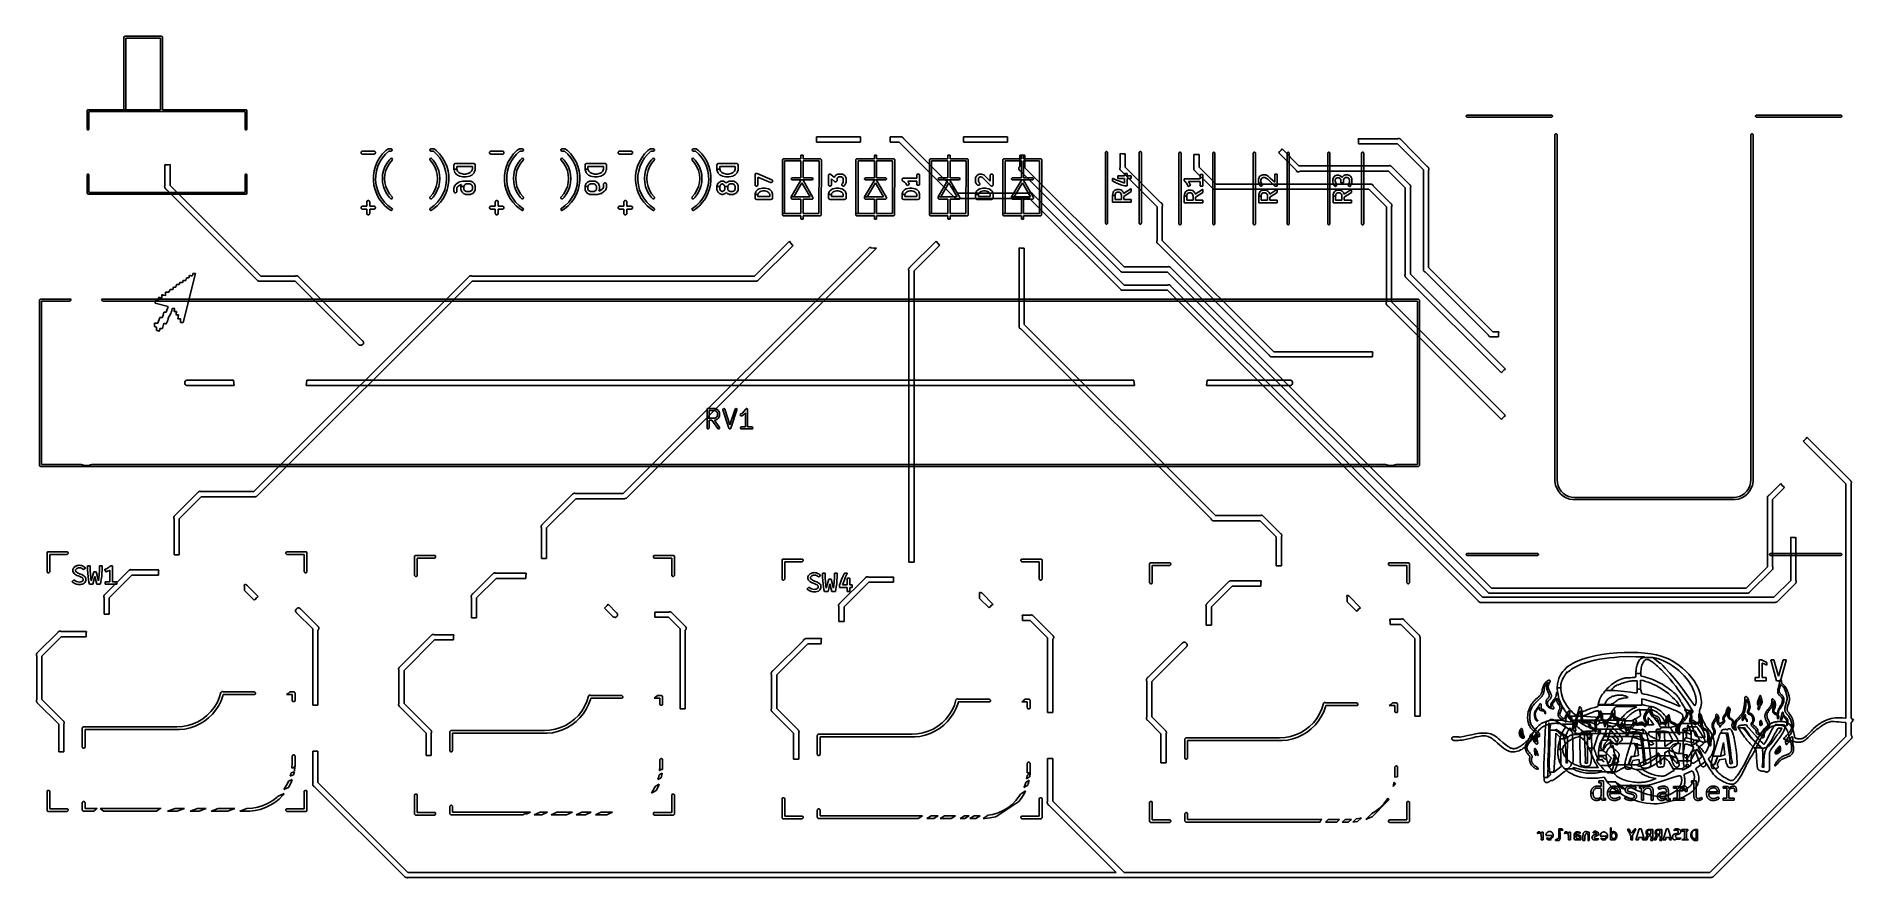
# Model space of a CAD drawing. Extents: x 111.8 to 210.7, y -80.1 to -34.2.
import ezdxf

# ---------------------------------------------------------------- set-up
doc = ezdxf.new("R2010")
doc.units = 0
doc.layers.add('BLACK', color=7, linetype='CONTINUOUS')

msp = doc.modelspace()

# ---------------------------------------------------------------- linework, layer by layer
at = {"layer": 'BLACK', "linetype": 'CONTINUOUS'}
for p, q in [((116.6, -34.3), (116.603806, -34.280866)), ((116.6, -38.25), (116.6, -34.3)), ((116.603806, -34.280866), (116.630866, -34.253806)), ((116.630866, -34.253806), (116.65, -34.25)), ((116.65, -34.25), (118.65, -34.25)), ((118.6, -34.35), (116.7, -34.35)), ((116.7, -34.35), (116.7, -38.25)), ((118.6, -38.25), (118.6, -34.35)), ((118.65, -34.25), (118.669134, -34.253806)), ((118.669134, -34.253806), (118.696194, -34.280866)), ((118.696194, -34.280866), (118.7, -34.3)), ((118.7, -34.3), (118.7, -38.25)), ((114.6, -38.3), (114.603806, -38.280866)), ((114.6, -39.3), (114.6, -38.3)), ((114.603806, -38.280866), (114.630866, -38.253806)), ((114.630866, -38.253806), (114.65, -38.25)), ((114.65, -38.25), (116.6, -38.25)), ((116.65, -38.35), (114.7, -38.35)), ((114.7, -38.35), (114.7, -39.3)), ((116.6, -38.25), (116.7, -38.25)), ((116.7, -38.25), (116.6, -38.25)), ((118.65, -38.35), (116.65, -38.35)), ((116.7, -38.25), (118.6, -38.25)), ((123.2, -38.35), (118.65, -38.35)), ((118.7, -38.25), (123.25, -38.25)), ((123.2, -39.3), (123.2, -38.35)), ((123.25, -38.25), (123.269134, -38.253806)), ((123.269134, -38.253806), (123.296194, -38.280866)), ((123.296194, -38.280866), (123.3, -38.3)), ((123.3, -38.3), (123.3, -39.3)), ((189.664567, -38.579039), (189.697039, -38.546567)), ((189.697039, -38.546567), (189.72, -38.542)), ((189.72, -38.542), (194.292, -38.542)), ((194.292, -38.542), (194.314961, -38.546567)), ((194.314961, -38.546567), (194.347433, -38.579039)), ((205.412567, -38.579039), (205.445039, -38.546567)), ((205.445039, -38.546567), (205.468, -38.542)), ((205.468, -38.542), (210.04, -38.542)), ((210.04, -38.542), (210.062961, -38.546567)), ((210.062961, -38.546567), (210.095433, -38.579039)), ((114.603806, -39.319134), (114.6, -39.3)), ((114.630866, -39.346194), (114.603806, -39.319134)), ((114.669134, -39.346194), (114.630866, -39.346194)), ((114.696194, -39.319134), (114.669134, -39.346194)), ((114.7, -39.3), (114.696194, -39.319134)), ((123.203806, -39.319134), (123.2, -39.3)), ((123.230866, -39.346194), (123.203806, -39.319134)), ((123.269134, -39.346194), (123.230866, -39.346194)), ((123.296194, -39.319134), (123.269134, -39.346194)), ((123.3, -39.3), (123.296194, -39.319134)), ((189.664567, -38.624961), (189.664567, -38.579039)), ((189.697039, -38.657433), (189.664567, -38.624961)), ((189.72, -38.662), (189.697039, -38.657433)), ((194.292, -38.662), (189.72, -38.662)), ((194.314961, -38.657433), (194.292, -38.662)), ((194.347433, -38.624961), (194.314961, -38.657433)), ((194.347433, -38.579039), (194.347433, -38.624961)), ((194.490567, -39.595039), (194.523039, -39.562567)), ((194.523039, -39.562567), (194.568961, -39.562567)), ((194.568961, -39.562567), (194.601433, -39.595039)), ((205.158567, -39.595039), (205.191039, -39.562567)), ((205.191039, -39.562567), (205.236961, -39.562567)), ((205.236961, -39.562567), (205.269433, -39.595039)), ((205.412567, -38.624961), (205.412567, -38.579039)), ((205.445039, -38.657433), (205.412567, -38.624961)), ((205.468, -38.662), (205.445039, -38.657433)), ((210.04, -38.662), (205.468, -38.662)), ((210.062961, -38.657433), (210.04, -38.662)), ((210.095433, -38.624961), (210.062961, -38.657433)), ((210.095433, -38.579039), (210.095433, -38.624961)), ((129.507582, -40.566186), (129.51896, -40.538718)), ((129.51896, -40.538718), (129.520043, -40.537095)), ((129.520043, -40.537095), (129.541067, -40.516071)), ((129.541067, -40.516071), (129.54269, -40.514988)), ((129.54269, -40.514988), (129.570158, -40.50361)), ((129.570158, -40.50361), (129.571581, -40.503253)), ((129.571581, -40.503253), (129.586447, -40.501789)), ((129.586447, -40.501789), (129.586937, -40.501765)), ((129.586937, -40.501765), (130.206213, -40.501765)), ((130.206213, -40.501765), (130.206703, -40.501789)), ((130.206703, -40.501789), (130.221569, -40.503253)), ((130.221569, -40.503253), (130.222992, -40.50361)), ((130.222992, -40.50361), (130.25046, -40.514988)), ((130.25046, -40.514988), (130.252083, -40.516071)), ((130.252083, -40.516071), (130.273107, -40.537095)), ((130.273107, -40.537095), (130.27419, -40.538718)), ((130.27419, -40.538718), (130.285568, -40.566186)), ((130.673819, -40.659315), (130.855458, -40.473642)), ((131.017469, -40.5), (130.838235, -40.662879)), ((130.855458, -40.473642), (130.957232, -40.392965)), ((130.957232, -40.392965), (130.972515, -40.380861)), ((130.972515, -40.380861), (131.011472, -40.379242)), ((131.011472, -40.379242), (131.012612, -40.38)), ((131.012612, -40.38), (131.15, -40.38)), ((131.15, -40.5), (131.017469, -40.5)), ((131.15, -40.38), (131.172961, -40.384567)), ((131.172961, -40.495433), (131.15, -40.5)), ((131.172961, -40.384567), (131.205433, -40.417039)), ((131.205433, -40.462961), (131.172961, -40.495433)), ((131.205433, -40.417039), (131.205433, -40.462961)), ((133.254567, -40.417039), (133.287039, -40.384567)), ((133.254567, -40.462961), (133.254567, -40.417039)), ((133.287039, -40.495433), (133.254567, -40.462961)), ((133.287039, -40.384567), (133.31, -40.38)), ((133.31, -40.5), (133.287039, -40.495433)), ((133.31, -40.38), (133.447388, -40.38)), ((133.44253, -40.5), (133.31, -40.5)), ((133.621764, -40.66288), (133.44253, -40.5)), ((133.447388, -40.38), (133.448528, -40.379242)), ((133.448528, -40.379242), (133.487485, -40.380861)), ((133.487485, -40.380861), (133.502768, -40.392965)), ((133.502768, -40.392965), (133.502767, -40.392966)), ((133.502767, -40.392966), (133.604541, -40.473643)), ((133.604541, -40.473643), (133.78618, -40.659316)), ((136.507582, -40.566186), (136.51896, -40.538718)), ((136.51896, -40.538718), (136.520043, -40.537095)), ((136.520043, -40.537095), (136.541067, -40.516071)), ((136.541067, -40.516071), (136.54269, -40.514988)), ((136.54269, -40.514988), (136.570158, -40.50361)), ((136.570158, -40.50361), (136.571581, -40.503253)), ((136.571581, -40.503253), (136.586447, -40.501789)), ((136.586447, -40.501789), (136.586937, -40.501765)), ((136.586937, -40.501765), (137.206213, -40.501765)), ((137.206213, -40.501765), (137.206703, -40.501789)), ((137.206703, -40.501789), (137.221569, -40.503253)), ((137.221569, -40.503253), (137.222992, -40.50361)), ((137.222992, -40.50361), (137.25046, -40.514988)), ((137.25046, -40.514988), (137.252083, -40.516071)), ((137.252083, -40.516071), (137.273107, -40.537095)), ((137.273107, -40.537095), (137.27419, -40.538718)), ((137.27419, -40.538718), (137.285568, -40.566186)), ((137.808819, -40.659315), (137.990458, -40.473642)), ((138.152469, -40.5), (137.973235, -40.662879)), ((137.990458, -40.473642), (138.092232, -40.392965)), ((138.092232, -40.392965), (138.107515, -40.380861)), ((138.107515, -40.380861), (138.146472, -40.379242)), ((138.146472, -40.379242), (138.147612, -40.38)), ((138.147612, -40.38), (138.285, -40.38)), ((138.285, -40.5), (138.152469, -40.5)), ((138.285, -40.38), (138.307961, -40.384567)), ((138.307961, -40.495433), (138.285, -40.5)), ((138.307961, -40.384567), (138.340433, -40.417039)), ((138.340433, -40.462961), (138.307961, -40.495433)), ((138.340433, -40.417039), (138.340433, -40.462961)), ((140.389567, -40.417039), (140.422039, -40.384567)), ((140.389567, -40.462961), (140.389567, -40.417039)), ((140.422039, -40.495433), (140.389567, -40.462961)), ((140.422039, -40.384567), (140.445, -40.38)), ((140.445, -40.5), (140.422039, -40.495433)), ((140.445, -40.38), (140.582388, -40.38)), ((140.57753, -40.5), (140.445, -40.5)), ((140.756764, -40.66288), (140.57753, -40.5)), ((140.582388, -40.38), (140.583528, -40.379242)), ((140.583528, -40.379242), (140.622485, -40.380861)), ((140.622485, -40.380861), (140.637768, -40.392965)), ((140.637768, -40.392965), (140.637767, -40.392966)), ((140.637767, -40.392966), (140.739541, -40.473643)), ((140.739541, -40.473643), (140.92118, -40.659316)), ((143.507582, -40.566186), (143.51896, -40.538718)), ((143.51896, -40.538718), (143.520043, -40.537095)), ((143.520043, -40.537095), (143.541067, -40.516071)), ((143.541067, -40.516071), (143.54269, -40.514988)), ((143.54269, -40.514988), (143.570158, -40.50361)), ((143.570158, -40.50361), (143.571581, -40.503253)), ((143.571581, -40.503253), (143.586447, -40.501789)), ((143.586447, -40.501789), (143.586937, -40.501765)), ((143.586937, -40.501765), (144.206213, -40.501765)), ((144.206213, -40.501765), (144.206703, -40.501789)), ((144.206703, -40.501789), (144.221569, -40.503253)), ((144.221569, -40.503253), (144.222992, -40.50361)), ((144.222992, -40.50361), (144.25046, -40.514988)), ((144.25046, -40.514988), (144.252083, -40.516071)), ((144.252083, -40.516071), (144.273107, -40.537095)), ((144.273107, -40.537095), (144.27419, -40.538718)), ((144.27419, -40.538718), (144.285568, -40.566186)), ((144.943819, -40.659315), (145.125458, -40.473642)), ((145.287469, -40.5), (145.108235, -40.662879)), ((145.125458, -40.473642), (145.227232, -40.392965)), ((145.227232, -40.392965), (145.242515, -40.380861)), ((145.242515, -40.380861), (145.281472, -40.379242)), ((145.281472, -40.379242), (145.282612, -40.38)), ((145.282612, -40.38), (145.42, -40.38)), ((145.42, -40.5), (145.287469, -40.5)), ((145.42, -40.38), (145.442961, -40.384567)), ((145.442961, -40.495433), (145.42, -40.5)), ((145.442961, -40.384567), (145.475433, -40.417039)), ((145.475433, -40.462961), (145.442961, -40.495433)), ((145.475433, -40.417039), (145.475433, -40.462961)), ((147.524567, -40.417039), (147.557039, -40.384567)), ((147.524567, -40.462961), (147.524567, -40.417039)), ((147.557039, -40.495433), (147.524567, -40.462961)), ((147.557039, -40.384567), (147.58, -40.38)), ((147.58, -40.5), (147.557039, -40.495433)), ((147.58, -40.38), (147.717388, -40.38)), ((147.71253, -40.5), (147.58, -40.5)), ((147.891764, -40.66288), (147.71253, -40.5)), ((147.717388, -40.38), (147.718528, -40.379242)), ((147.718528, -40.379242), (147.757485, -40.380861)), ((147.757485, -40.380861), (147.772768, -40.392965)), ((147.772768, -40.392965), (147.772767, -40.392966)), ((147.772767, -40.392966), (147.874541, -40.473643)), ((147.874541, -40.473643), (148.05618, -40.659316)), ((154.3, -40.00786), (154.3, -39.725708)), ((154.3, -39.725708), (156.7, -39.725708)), ((156.7, -40.00786), (154.3, -40.00786)), ((156.7, -39.725708), (156.7, -40.00786)), ((158.3, -40.00786), (158.3, -39.725708)), ((158.3, -39.725708), (158.9011, -39.725708)), ((158.795296, -40.00786), (158.3, -40.00786)), ((161.863692, -43.076259), (158.795296, -40.00786)), ((158.9011, -39.725708), (158.90771, -39.725913)), ((158.90771, -39.725913), (158.914308, -39.726517)), ((158.914308, -39.726517), (158.920879, -39.72751)), ((158.920879, -39.72751), (158.927412, -39.728877)), ((158.927412, -39.728877), (158.933894, -39.730605)), ((158.933894, -39.730605), (158.940311, -39.732683)), ((158.940311, -39.732683), (158.94665, -39.735096)), ((158.94665, -39.735096), (158.952899, -39.737832)), ((158.952899, -39.737832), (158.959045, -39.740878)), ((158.959045, -39.740878), (158.965074, -39.744221)), ((158.965074, -39.744221), (158.970974, -39.747848)), ((158.970974, -39.747848), (158.976733, -39.751746)), ((158.976733, -39.751746), (158.982336, -39.755903)), ((158.982336, -39.755903), (158.987771, -39.760305)), ((158.987771, -39.760305), (158.993026, -39.76494)), ((158.993026, -39.76494), (158.998087, -39.769794)), ((158.998087, -39.769794), (159.002941, -39.774855)), ((159.002941, -39.774855), (159.007575, -39.78011)), ((159.007575, -39.78011), (159.011977, -39.785545)), ((159.011977, -39.785545), (159.016134, -39.791148)), ((159.016134, -39.791148), (159.020033, -39.796907)), ((159.020033, -39.796907), (159.02366, -39.802807)), ((159.02366, -39.802807), (159.027003, -39.808837)), ((159.027003, -39.808837), (159.030049, -39.814983)), ((159.030049, -39.814983), (159.032785, -39.821232)), ((159.032785, -39.821232), (159.033329, -39.822662)), ((159.033329, -39.822662), (162.004772, -42.794108)), ((162.3, -40.00786), (162.3, -39.725708)), ((162.3, -39.725708), (164.7, -39.725708)), ((164.7, -40.00786), (162.3, -40.00786)), ((164.7, -39.725708), (164.7, -40.00786)), ((170.024567, -40.557039), (170.057039, -40.524567)), ((170.057039, -40.524567), (170.102961, -40.524567)), ((170.102961, -40.524567), (170.135433, -40.557039)), ((171.864567, -40.557039), (171.897039, -40.524567)), ((171.897039, -40.524567), (171.942961, -40.524567)), ((171.942961, -40.524567), (171.975433, -40.557039)), ((179.435628, -40.580159), (179.494075, -40.541107)), ((179.494075, -40.541107), (179.591107, -40.444075)), ((179.591107, -40.444075), (179.639137, -40.372192)), ((179.639137, -40.372192), (180.55788, -41.312811)), ((183.796629, -39.931388), (183.776763, -39.831515)), ((183.776763, -39.831515), (185.926638, -39.831515)), ((183.787667, -40.113667), (183.796629, -40.068612)), ((185.917125, -40.113667), (183.787667, -40.113667)), ((183.796629, -40.068612), (183.796629, -39.931388)), ((187.32788, -41.524423), (185.917125, -40.113667)), ((185.926638, -39.831515), (185.928147, -39.830619)), ((185.928147, -39.830619), (185.93476, -39.827106)), ((185.93476, -39.827106), (185.941372, -39.824006)), ((185.941372, -39.824006), (185.947985, -39.82132)), ((185.947985, -39.82132), (185.954598, -39.819047)), ((185.954598, -39.819047), (185.961211, -39.817187)), ((185.961211, -39.817187), (185.967824, -39.81574)), ((185.967824, -39.81574), (185.974437, -39.814707)), ((185.974437, -39.814707), (185.98105, -39.814087)), ((185.98105, -39.814087), (185.987663, -39.81388)), ((185.987663, -39.81388), (185.994276, -39.814087)), ((185.994276, -39.814087), (186.000888, -39.814707)), ((186.000888, -39.814707), (186.007501, -39.81574)), ((186.007501, -39.81574), (186.014114, -39.817187)), ((186.014114, -39.817187), (186.020727, -39.819047)), ((186.020727, -39.819047), (186.02734, -39.82132)), ((186.02734, -39.82132), (186.033954, -39.824006)), ((186.033954, -39.824006), (186.040567, -39.827106)), ((186.040567, -39.827106), (186.04718, -39.830619)), ((186.04718, -39.830619), (186.053793, -39.834546)), ((186.053793, -39.834546), (186.060406, -39.838886)), ((186.060406, -39.838886), (186.067019, -39.843639)), ((186.067019, -39.843639), (186.073633, -39.848805)), ((186.073633, -39.848805), (186.080246, -39.854385)), ((186.080246, -39.854385), (186.08686, -39.860378)), ((186.08686, -39.860378), (186.093473, -39.866784)), ((186.093473, -39.866784), (187.515438, -41.322607)), ((194.486, -39.618), (194.490567, -39.595039)), ((194.486, -58.394505), (194.486, -39.618)), ((194.601433, -39.595039), (194.606, -39.618)), ((194.606, -39.618), (194.606, -58.394505)), ((205.154, -39.618), (205.158567, -39.595039)), ((205.154, -58.394505), (205.154, -39.618)), ((205.269433, -39.595039), (205.274, -39.618)), ((205.274, -39.618), (205.274, -58.394505)), ((118.835567, -42.380391), (118.835567, -41.237514)), ((118.835567, -41.237514), (118.881388, -41.246629)), ((118.881388, -41.246629), (119.018612, -41.246629)), ((119.018612, -41.246629), (119.117718, -41.226915)), ((119.117718, -41.226915), (119.117718, -42.370881)), ((129.507201, -40.568099), (129.507582, -40.566186)), ((129.507201, -40.597831), (129.507201, -40.568099)), ((129.507582, -40.599744), (129.507201, -40.597831)), ((129.51896, -40.627212), (129.507582, -40.599744)), ((129.520043, -40.628835), (129.51896, -40.627212)), ((129.541067, -40.649859), (129.520043, -40.628835)), ((129.54269, -40.650942), (129.541067, -40.649859)), ((129.570158, -40.66232), (129.54269, -40.650942)), ((129.571581, -40.662677), (129.570158, -40.66232)), ((129.586447, -40.664141), (129.571581, -40.662677)), ((129.586937, -40.664165), (129.586447, -40.664141)), ((130.206213, -40.664165), (129.586937, -40.664165)), ((130.206703, -40.664141), (130.206213, -40.664165)), ((130.221569, -40.662677), (130.206703, -40.664141)), ((130.218952, -41.581884), (130.287798, -41.331429)), ((130.222992, -40.66232), (130.221569, -40.662677)), ((130.25046, -40.650942), (130.222992, -40.66232)), ((130.252083, -40.649859), (130.25046, -40.650942)), ((130.273107, -40.628835), (130.252083, -40.649859)), ((130.27419, -40.627212), (130.273107, -40.628835)), ((130.285568, -40.599744), (130.27419, -40.627212)), ((130.285568, -40.566186), (130.285949, -40.568099)), ((130.285949, -40.597831), (130.285568, -40.599744)), ((130.285949, -40.568099), (130.285949, -40.597831)), ((130.287798, -41.331429), (130.387702, -41.091666)), ((130.422799, -41.322561), (130.347818, -41.573044)), ((130.387702, -41.091666), (130.517065, -40.866427)), ((130.530947, -41.084512), (130.422799, -41.322561)), ((130.517065, -40.866427), (130.673819, -40.659315)), ((130.670278, -40.863264), (130.530947, -41.084512)), ((130.838235, -40.662879), (130.670278, -40.863264)), ((130.726622, -41.569476), (130.801061, -41.364683)), ((130.801061, -41.364683), (130.903243, -41.172225)), ((130.939811, -41.360462), (130.857241, -41.56511)), ((130.903243, -41.172225), (131.031185, -40.99584)), ((131.052681, -41.170833), (130.939811, -41.360462)), ((131.031185, -40.99584), (131.106801, -40.917401)), ((131.193201, -41.000678), (131.052681, -41.170833)), ((131.1068, -40.917401), (131.120329, -40.903364)), ((131.106801, -40.917401), (131.1068, -40.917401)), ((131.120329, -40.903364), (131.158721, -40.896557)), ((131.158721, -40.896557), (131.193781, -40.913616)), ((131.206729, -40.986641), (131.1932, -41.000677)), ((131.1932, -41.000677), (131.193201, -41.000678)), ((131.193781, -40.913616), (131.212119, -40.948025)), ((131.212119, -40.948025), (131.206729, -40.986641)), ((133.247881, -40.948025), (133.266219, -40.913616)), ((133.253271, -40.986641), (133.247881, -40.948025)), ((133.2668, -41.000677), (133.253271, -40.986641)), ((133.266219, -40.913616), (133.301279, -40.896557)), ((133.266799, -41.000678), (133.2668, -41.000677)), ((133.407319, -41.170833), (133.266799, -41.000678)), ((133.301279, -40.896557), (133.339671, -40.903364)), ((133.339671, -40.903364), (133.3532, -40.917401)), ((133.3532, -40.917401), (133.353199, -40.917401)), ((133.353199, -40.917401), (133.428815, -40.99584)), ((133.520189, -41.360462), (133.407319, -41.170833)), ((133.428815, -40.99584), (133.556757, -41.172225)), ((133.602759, -41.56511), (133.520189, -41.360462)), ((133.556757, -41.172225), (133.658939, -41.364683)), ((133.789721, -40.863265), (133.621764, -40.66288)), ((133.658939, -41.364683), (133.733378, -41.569476)), ((133.78618, -40.659316), (133.942934, -40.866428)), ((133.929052, -41.084512), (133.789721, -40.863265)), ((134.0372, -41.322561), (133.929052, -41.084512)), ((133.942934, -40.866428), (134.072297, -41.091666)), ((134.112181, -41.573044), (134.0372, -41.322561)), ((134.072297, -41.091666), (134.172201, -41.33143)), ((134.172201, -41.33143), (134.241047, -41.581884)), ((134.564819, -41.261905), (134.564843, -41.261415)), ((134.564819, -41.487019), (134.564819, -41.261905)), ((134.564819, -41.5), (134.564819, -41.487019)), ((134.564819, -41.487019), (134.724819, -41.487019)), ((134.724819, -41.487019), (134.564819, -41.487019)), ((134.564843, -41.50049), (134.564819, -41.5)), ((134.564843, -41.261415), (134.566284, -41.246783)), ((134.56553, -41.507476), (134.564843, -41.50049)), ((134.565421, -41.509026), (134.56553, -41.507476)), ((134.565532, -41.510488), (134.565421, -41.509026)), ((134.566052, -41.51278), (134.565532, -41.510488)), ((134.566284, -41.515123), (134.566052, -41.51278)), ((134.566284, -41.246783), (134.566641, -41.24536)), ((134.56664, -41.516545), (134.566284, -41.515123)), ((134.567237, -41.517989), (134.56664, -41.516545)), ((134.566641, -41.24536), (134.57784, -41.218324)), ((134.568793, -41.524826), (134.567237, -41.517989)), ((134.568925, -41.525298), (134.568793, -41.524826)), ((134.616544, -41.668155), (134.568925, -41.525298)), ((134.57784, -41.218324), (134.578923, -41.216701)), ((134.578923, -41.216701), (134.599615, -41.196009)), ((134.599615, -41.196009), (134.601238, -41.194926)), ((134.601238, -41.194926), (134.628274, -41.183727)), ((134.628274, -41.183727), (134.629697, -41.18337)), ((134.629697, -41.18337), (134.644329, -41.181929)), ((134.644329, -41.181929), (134.644819, -41.181905)), ((134.644819, -41.181905), (135.644819, -41.181905)), ((135.564819, -41.341905), (134.724819, -41.341905)), ((134.724819, -41.341905), (134.724819, -41.487019)), ((134.724819, -41.487019), (134.762359, -41.59964)), ((135.527279, -41.599638), (135.564819, -41.487019)), ((135.564819, -41.487019), (135.564819, -41.341905)), ((135.644819, -41.181905), (135.645309, -41.181929)), ((135.645309, -41.181929), (135.659941, -41.18337)), ((135.659941, -41.18337), (135.661364, -41.183727)), ((135.661364, -41.183727), (135.6884, -41.194926)), ((135.720713, -41.525299), (135.673094, -41.668155)), ((135.6884, -41.194926), (135.690023, -41.196009)), ((135.690023, -41.196009), (135.710715, -41.216701)), ((135.710715, -41.216701), (135.711798, -41.218324)), ((135.711798, -41.218324), (135.722997, -41.24536)), ((135.720846, -41.524826), (135.720713, -41.525299)), ((135.7224, -41.517986), (135.720846, -41.524826)), ((135.722997, -41.516548), (135.7224, -41.517986)), ((135.722997, -41.24536), (135.723354, -41.246783)), ((135.723354, -41.515121), (135.722997, -41.516548)), ((135.723354, -41.246783), (135.724795, -41.261415)), ((135.723584, -41.512777), (135.723354, -41.515121)), ((135.724105, -41.51049), (135.723584, -41.512777)), ((135.724217, -41.509025), (135.724105, -41.51049)), ((135.724795, -41.50049), (135.724106, -41.507475)), ((135.724106, -41.507475), (135.724217, -41.509025)), ((135.724795, -41.261415), (135.724819, -41.261905)), ((135.724819, -41.5), (135.724795, -41.50049)), ((135.724819, -41.261905), (135.724819, -41.5)), ((136.507201, -40.568099), (136.507582, -40.566186)), ((136.507201, -40.597831), (136.507201, -40.568099)), ((136.507582, -40.599744), (136.507201, -40.597831)), ((136.51896, -40.627212), (136.507582, -40.599744)), ((136.520043, -40.628835), (136.51896, -40.627212)), ((136.541067, -40.649859), (136.520043, -40.628835)), ((136.54269, -40.650942), (136.541067, -40.649859)), ((136.570158, -40.66232), (136.54269, -40.650942)), ((136.571581, -40.662677), (136.570158, -40.66232)), ((136.586447, -40.664141), (136.571581, -40.662677)), ((136.586937, -40.664165), (136.586447, -40.664141)), ((137.206213, -40.664165), (136.586937, -40.664165)), ((137.206703, -40.664141), (137.206213, -40.664165)), ((137.221569, -40.662677), (137.206703, -40.664141)), ((137.222992, -40.66232), (137.221569, -40.662677)), ((137.25046, -40.650942), (137.222992, -40.66232)), ((137.252083, -40.649859), (137.25046, -40.650942)), ((137.273107, -40.628835), (137.252083, -40.649859)), ((137.27419, -40.627212), (137.273107, -40.628835)), ((137.285568, -40.599744), (137.27419, -40.627212)), ((137.285568, -40.566186), (137.285949, -40.568099)), ((137.285949, -40.597831), (137.285568, -40.599744)), ((137.285949, -40.568099), (137.285949, -40.597831)), ((137.353952, -41.581884), (137.422798, -41.331429)), ((137.422798, -41.331429), (137.522702, -41.091666)), ((137.557799, -41.322561), (137.482818, -41.573044)), ((137.522702, -41.091666), (137.652065, -40.866427)), ((137.665947, -41.084512), (137.557799, -41.322561)), ((137.652065, -40.866427), (137.808819, -40.659315)), ((137.805278, -40.863264), (137.665947, -41.084512)), ((137.973235, -40.662879), (137.805278, -40.863264)), ((137.861622, -41.569476), (137.936061, -41.364683)), ((137.936061, -41.364683), (138.038243, -41.172225)), ((138.074811, -41.360462), (137.992241, -41.56511)), ((138.038243, -41.172225), (138.166185, -40.99584)), ((138.187681, -41.170833), (138.074811, -41.360462)), ((138.166185, -40.99584), (138.241801, -40.917401)), ((138.328201, -41.000678), (138.187681, -41.170833)), ((138.2418, -40.917401), (138.255329, -40.903364)), ((138.241801, -40.917401), (138.2418, -40.917401)), ((138.255329, -40.903364), (138.293721, -40.896557)), ((138.293721, -40.896557), (138.328781, -40.913616)), ((138.341729, -40.986641), (138.3282, -41.000677)), ((138.3282, -41.000677), (138.328201, -41.000678)), ((138.328781, -40.913616), (138.347119, -40.948025)), ((138.347119, -40.948025), (138.341729, -40.986641)), ((140.382881, -40.948025), (140.401219, -40.913616)), ((140.388271, -40.986641), (140.382881, -40.948025)), ((140.4018, -41.000677), (140.388271, -40.986641)), ((140.401219, -40.913616), (140.436279, -40.896557)), ((140.401799, -41.000678), (140.4018, -41.000677)), ((140.542319, -41.170833), (140.401799, -41.000678)), ((140.436279, -40.896557), (140.474671, -40.903364)), ((140.474671, -40.903364), (140.4882, -40.917401)), ((140.4882, -40.917401), (140.488199, -40.917401)), ((140.488199, -40.917401), (140.563815, -40.99584)), ((140.655189, -41.360462), (140.542319, -41.170833)), ((140.563815, -40.99584), (140.691757, -41.172225)), ((140.737759, -41.56511), (140.655189, -41.360462)), ((140.691757, -41.172225), (140.793939, -41.364683)), ((140.924721, -40.863265), (140.756764, -40.66288)), ((140.793939, -41.364683), (140.868378, -41.569476)), ((140.92118, -40.659316), (141.077934, -40.866428)), ((141.064052, -41.084512), (140.924721, -40.863265)), ((141.1722, -41.322561), (141.064052, -41.084512)), ((141.077934, -40.866428), (141.207297, -41.091666)), ((141.247181, -41.573044), (141.1722, -41.322561)), ((141.207297, -41.091666), (141.307201, -41.33143)), ((141.307201, -41.33143), (141.376047, -41.581884)), ((141.699819, -41.261905), (141.699843, -41.261415)), ((141.699819, -41.487019), (141.699819, -41.261905)), ((141.699819, -41.5), (141.699819, -41.487019)), ((141.699819, -41.487019), (141.859819, -41.487019)), ((141.859819, -41.487019), (141.699819, -41.487019)), ((141.699843, -41.50049), (141.699819, -41.5)), ((141.699843, -41.261415), (141.701284, -41.246783)), ((141.70053, -41.507476), (141.699843, -41.50049)), ((141.700421, -41.509026), (141.70053, -41.507476)), ((141.700532, -41.510488), (141.700421, -41.509026)), ((141.701052, -41.51278), (141.700532, -41.510488)), ((141.701284, -41.515123), (141.701052, -41.51278)), ((141.701284, -41.246783), (141.701641, -41.24536)), ((141.70164, -41.516545), (141.701284, -41.515123)), ((141.702237, -41.517989), (141.70164, -41.516545)), ((141.701641, -41.24536), (141.71284, -41.218324)), ((141.703793, -41.524826), (141.702237, -41.517989)), ((141.703925, -41.525298), (141.703793, -41.524826)), ((141.751544, -41.668155), (141.703925, -41.525298)), ((141.71284, -41.218324), (141.713923, -41.216701)), ((141.713923, -41.216701), (141.734615, -41.196009)), ((141.734615, -41.196009), (141.736238, -41.194926)), ((141.736238, -41.194926), (141.763274, -41.183727)), ((141.763274, -41.183727), (141.764697, -41.18337)), ((141.764697, -41.18337), (141.779329, -41.181929)), ((141.779329, -41.181929), (141.779819, -41.181905)), ((141.779819, -41.181905), (142.779819, -41.181905)), ((142.699819, -41.341905), (141.859819, -41.341905)), ((141.859819, -41.341905), (141.859819, -41.487019)), ((141.859819, -41.487019), (141.897359, -41.59964)), ((142.662279, -41.599638), (142.699819, -41.487019)), ((142.699819, -41.487019), (142.699819, -41.341905)), ((142.779819, -41.181905), (142.780309, -41.181929)), ((142.780309, -41.181929), (142.794941, -41.18337)), ((142.794941, -41.18337), (142.796364, -41.183727)), ((142.796364, -41.183727), (142.8234, -41.194926)), ((142.855713, -41.525299), (142.808094, -41.668155)), ((142.8234, -41.194926), (142.825023, -41.196009)), ((142.825023, -41.196009), (142.845715, -41.216701)), ((142.845715, -41.216701), (142.846798, -41.218324)), ((142.846798, -41.218324), (142.857997, -41.24536)), ((142.855846, -41.524826), (142.855713, -41.525299)), ((142.8574, -41.517986), (142.855846, -41.524826)), ((142.857997, -41.516548), (142.8574, -41.517986)), ((142.857997, -41.24536), (142.858354, -41.246783)), ((142.858354, -41.515121), (142.857997, -41.516548)), ((142.858354, -41.246783), (142.859795, -41.261415)), ((142.858584, -41.512777), (142.858354, -41.515121)), ((142.859105, -41.51049), (142.858584, -41.512777)), ((142.859217, -41.509025), (142.859105, -41.51049)), ((142.859795, -41.50049), (142.859106, -41.507475)), ((142.859106, -41.507475), (142.859217, -41.509025)), ((142.859795, -41.261415), (142.859819, -41.261905)), ((142.859819, -41.5), (142.859795, -41.50049)), ((142.859819, -41.261905), (142.859819, -41.5)), ((143.507201, -40.568099), (143.507582, -40.566186)), ((143.507201, -40.597831), (143.507201, -40.568099)), ((143.507582, -40.599744), (143.507201, -40.597831)), ((143.51896, -40.627212), (143.507582, -40.599744)), ((143.520043, -40.628835), (143.51896, -40.627212)), ((143.541067, -40.649859), (143.520043, -40.628835)), ((143.54269, -40.650942), (143.541067, -40.649859)), ((143.570158, -40.66232), (143.54269, -40.650942)), ((143.571581, -40.662677), (143.570158, -40.66232)), ((143.586447, -40.664141), (143.571581, -40.662677)), ((143.586937, -40.664165), (143.586447, -40.664141)), ((144.206213, -40.664165), (143.586937, -40.664165)), ((144.206703, -40.664141), (144.206213, -40.664165)), ((144.221569, -40.662677), (144.206703, -40.664141)), ((144.222992, -40.66232), (144.221569, -40.662677)), ((144.25046, -40.650942), (144.222992, -40.66232)), ((144.252083, -40.649859), (144.25046, -40.650942)), ((144.273107, -40.628835), (144.252083, -40.649859)), ((144.27419, -40.627212), (144.273107, -40.628835)), ((144.285568, -40.599744), (144.27419, -40.627212)), ((144.285568, -40.566186), (144.285949, -40.568099)), ((144.285949, -40.597831), (144.285568, -40.599744)), ((144.285949, -40.568099), (144.285949, -40.597831)), ((144.488952, -41.581884), (144.557798, -41.331429)), ((144.557798, -41.331429), (144.657702, -41.091666)), ((144.692799, -41.322561), (144.617818, -41.573044)), ((144.657702, -41.091666), (144.787065, -40.866427)), ((144.800947, -41.084512), (144.692799, -41.322561)), ((144.787065, -40.866427), (144.943819, -40.659315)), ((144.940278, -40.863264), (144.800947, -41.084512)), ((145.108235, -40.662879), (144.940278, -40.863264)), ((144.996622, -41.569476), (145.071061, -41.364683)), ((145.071061, -41.364683), (145.173243, -41.172225)), ((145.209811, -41.360462), (145.127241, -41.56511)), ((145.173243, -41.172225), (145.301185, -40.99584)), ((145.322681, -41.170833), (145.209811, -41.360462)), ((145.301185, -40.99584), (145.376801, -40.917401)), ((145.463201, -41.000678), (145.322681, -41.170833)), ((145.3768, -40.917401), (145.390329, -40.903364)), ((145.376801, -40.917401), (145.3768, -40.917401)), ((145.390329, -40.903364), (145.428721, -40.896557)), ((145.428721, -40.896557), (145.463781, -40.913616)), ((145.476729, -40.986641), (145.4632, -41.000677)), ((145.4632, -41.000677), (145.463201, -41.000678)), ((145.463781, -40.913616), (145.482119, -40.948025)), ((145.482119, -40.948025), (145.476729, -40.986641)), ((147.517881, -40.948025), (147.536219, -40.913616)), ((147.523271, -40.986641), (147.517881, -40.948025)), ((147.5368, -41.000677), (147.523271, -40.986641)), ((147.536219, -40.913616), (147.571279, -40.896557)), ((147.536799, -41.000678), (147.5368, -41.000677)), ((147.677319, -41.170833), (147.536799, -41.000678)), ((147.571279, -40.896557), (147.609671, -40.903364)), ((147.609671, -40.903364), (147.6232, -40.917401)), ((147.6232, -40.917401), (147.623199, -40.917401)), ((147.623199, -40.917401), (147.698815, -40.99584)), ((147.790189, -41.360462), (147.677319, -41.170833)), ((147.698815, -40.99584), (147.826757, -41.172225)), ((147.872759, -41.56511), (147.790189, -41.360462)), ((147.826757, -41.172225), (147.928939, -41.364683)), ((148.059721, -40.863265), (147.891764, -40.66288)), ((147.928939, -41.364683), (148.003378, -41.569476)), ((148.05618, -40.659316), (148.212934, -40.866428)), ((148.199052, -41.084512), (148.059721, -40.863265)), ((148.3072, -41.322561), (148.199052, -41.084512)), ((148.212934, -40.866428), (148.342297, -41.091666)), ((148.382181, -41.573044), (148.3072, -41.322561)), ((148.342297, -41.091666), (148.442201, -41.33143)), ((148.442201, -41.33143), (148.511047, -41.581884)), ((148.874819, -41.261905), (148.874843, -41.261415)), ((148.874819, -41.487019), (148.874819, -41.261905)), ((148.874819, -41.5), (148.874819, -41.487019)), ((148.874819, -41.487019), (149.034819, -41.487019)), ((149.034819, -41.487019), (148.874819, -41.487019)), ((148.874843, -41.50049), (148.874819, -41.5)), ((148.874843, -41.261415), (148.876284, -41.246783)), ((148.87553, -41.507476), (148.874843, -41.50049)), ((148.875421, -41.509026), (148.87553, -41.507476)), ((148.875532, -41.510488), (148.875421, -41.509026)), ((148.876052, -41.51278), (148.875532, -41.510488)), ((148.876284, -41.515123), (148.876052, -41.51278)), ((148.876284, -41.246783), (148.876641, -41.24536)), ((148.87664, -41.516545), (148.876284, -41.515123)), ((148.877237, -41.517989), (148.87664, -41.516545)), ((148.876641, -41.24536), (148.88784, -41.218324)), ((148.878793, -41.524826), (148.877237, -41.517989)), ((148.878925, -41.525298), (148.878793, -41.524826)), ((148.926544, -41.668155), (148.878925, -41.525298)), ((148.88784, -41.218324), (148.888923, -41.216701)), ((148.888923, -41.216701), (148.909615, -41.196009)), ((148.909615, -41.196009), (148.911238, -41.194926)), ((148.911238, -41.194926), (148.938274, -41.183727)), ((148.938274, -41.183727), (148.939697, -41.18337)), ((148.939697, -41.18337), (148.954329, -41.181929)), ((148.954329, -41.181929), (148.954819, -41.181905)), ((148.954819, -41.181905), (149.954819, -41.181905)), ((149.874819, -41.341905), (149.034819, -41.341905)), ((149.034819, -41.341905), (149.034819, -41.487019)), ((149.034819, -41.487019), (149.072359, -41.59964)), ((149.837279, -41.599638), (149.874819, -41.487019)), ((149.874819, -41.487019), (149.874819, -41.341905)), ((149.954819, -41.181905), (149.955309, -41.181929)), ((149.955309, -41.181929), (149.969941, -41.18337)), ((149.969941, -41.18337), (149.971364, -41.183727)), ((149.971364, -41.183727), (149.9984, -41.194926)), ((150.030713, -41.525299), (149.983094, -41.668155)), ((149.9984, -41.194926), (150.000023, -41.196009)), ((150.000023, -41.196009), (150.020715, -41.216701)), ((150.020715, -41.216701), (150.021798, -41.218324)), ((150.021798, -41.218324), (150.032997, -41.24536)), ((150.030846, -41.524826), (150.030713, -41.525299)), ((150.0324, -41.517986), (150.030846, -41.524826)), ((150.032997, -41.516548), (150.0324, -41.517986)), ((150.032997, -41.24536), (150.033354, -41.246783)), ((150.033354, -41.515121), (150.032997, -41.516548)), ((150.033354, -41.246783), (150.034795, -41.261415)), ((150.033584, -41.512777), (150.033354, -41.515121)), ((150.034105, -41.51049), (150.033584, -41.512777)), ((150.034217, -41.509025), (150.034105, -41.51049)), ((150.034795, -41.50049), (150.034106, -41.507475)), ((150.034106, -41.507475), (150.034217, -41.509025)), ((150.034795, -41.261415), (150.034819, -41.261905)), ((150.034819, -41.5), (150.034795, -41.50049)), ((150.034819, -41.261905), (150.034819, -41.5)), ((152.44, -40.99), (152.444567, -40.967039)), ((152.44, -43.91), (152.44, -40.99)), ((152.444567, -40.957039), (152.477039, -40.924567)), ((152.444567, -40.967039), (152.444567, -40.957039)), ((152.477039, -40.924567), (152.5, -40.92)), ((152.5, -40.92), (153.45, -40.92)), ((153.45, -41.04), (152.56, -41.04)), ((152.56, -41.04), (152.56, -43.91)), ((153.45, -40.92), (153.45, -40.72)), ((153.45, -40.72), (153.57, -40.72)), ((153.45, -41.95), (153.45, -41.04)), ((153.57, -40.72), (153.57, -40.92)), ((153.57, -40.92), (154.5, -40.92)), ((154.439799, -41.04), (153.57, -41.04)), ((153.57, -41.04), (153.57, -41.95)), ((154.4302, -43.91), (154.439799, -41.04)), ((154.5, -40.92), (154.522961, -40.924567)), ((154.522961, -40.924567), (154.523037, -40.924643)), ((154.523037, -40.924643), (154.523146, -40.924644)), ((154.523146, -40.924644), (154.539252, -40.940858)), ((154.539252, -40.940858), (154.555433, -40.957039)), ((154.56, -40.9802), (154.55, -43.970201)), ((154.555433, -40.957039), (154.555433, -40.957147)), ((154.555433, -40.957147), (154.555509, -40.957224)), ((154.555509, -40.957224), (154.56, -40.9802)), ((156.44, -40.99), (156.444567, -40.967039)), ((156.44, -43.91), (156.44, -40.99)), ((156.444567, -40.957039), (156.477039, -40.924567)), ((156.444567, -40.967039), (156.444567, -40.957039)), ((156.477039, -40.924567), (156.5, -40.92)), ((156.5, -40.92), (157.45, -40.92)), ((157.45, -41.04), (156.56, -41.04)), ((156.56, -41.04), (156.56, -43.91)), ((157.45, -40.92), (157.45, -40.72)), ((157.45, -40.72), (157.57, -40.72)), ((157.45, -41.95), (157.45, -41.04)), ((157.57, -40.72), (157.57, -40.92)), ((157.57, -40.92), (158.5, -40.92)), ((158.439799, -41.04), (157.57, -41.04)), ((157.57, -41.04), (157.57, -41.95)), ((158.4302, -43.91), (158.439799, -41.04)), ((158.5, -40.92), (158.522961, -40.924567)), ((158.522961, -40.924567), (158.523037, -40.924643)), ((158.523037, -40.924643), (158.523146, -40.924644)), ((158.523146, -40.924644), (158.539252, -40.940858)), ((158.539252, -40.940858), (158.555433, -40.957039)), ((158.56, -40.9802), (158.55, -43.970201)), ((158.555433, -40.957039), (158.555433, -40.957147)), ((158.555433, -40.957147), (158.555509, -40.957224)), ((158.555509, -40.957224), (158.56, -40.9802)), ((160.44, -40.99), (160.444567, -40.967039)), ((160.44, -43.91), (160.44, -40.99)), ((160.444567, -40.957039), (160.477039, -40.924567)), ((160.444567, -40.967039), (160.444567, -40.957039)), ((160.477039, -40.924567), (160.5, -40.92)), ((160.5, -40.92), (161.45, -40.92)), ((161.45, -41.04), (160.56, -41.04)), ((160.56, -41.04), (160.56, -43.91)), ((161.45, -40.92), (161.45, -40.72)), ((161.45, -40.72), (161.57, -40.72)), ((161.45, -41.95), (161.45, -41.04)), ((161.57, -40.72), (161.57, -40.92)), ((161.57, -40.92), (162.5, -40.92)), ((162.439799, -41.04), (161.57, -41.04)), ((161.57, -41.04), (161.57, -41.95)), ((162.4302, -43.91), (162.439799, -41.04)), ((162.5, -40.92), (162.522961, -40.924567)), ((162.522961, -40.924567), (162.523037, -40.924643)), ((162.523037, -40.924643), (162.523146, -40.924644)), ((162.523146, -40.924644), (162.539252, -40.940858)), ((162.539252, -40.940858), (162.555433, -40.957039)), ((162.56, -40.9802), (162.55, -43.970201)), ((162.555433, -40.957039), (162.555433, -40.957147)), ((162.555433, -40.957147), (162.555509, -40.957224)), ((162.555509, -40.957224), (162.56, -40.9802)), ((164.44, -40.99), (164.444567, -40.967039)), ((164.44, -43.91), (164.44, -40.99)), ((164.444567, -40.957039), (164.477039, -40.924567)), ((164.444567, -40.967039), (164.444567, -40.957039)), ((164.477039, -40.924567), (164.5, -40.92)), ((164.5, -40.92), (165.45, -40.92)), ((165.45, -41.04), (164.56, -41.04)), ((164.56, -41.04), (164.56, -43.91)), ((165.302416, -41.453887), (165.302623, -41.447274)), ((165.302623, -41.460499), (165.302416, -41.453887)), ((165.302623, -41.447274), (165.303243, -41.440661)), ((165.303243, -41.467112), (165.302623, -41.460499)), ((165.303243, -41.440661), (165.304276, -41.434048)), ((165.304276, -41.473725), (165.303243, -41.467112)), ((165.304276, -41.434048), (165.305723, -41.427435)), ((165.305723, -41.480338), (165.304276, -41.473725)), ((165.305723, -41.427435), (165.307582, -41.420822)), ((165.307582, -41.486951), (165.305723, -41.480338)), ((165.307582, -41.420822), (165.309855, -41.414209)), ((165.309855, -41.493564), (165.307582, -41.486951)), ((165.309855, -41.414209), (165.312542, -41.407596)), ((165.312542, -41.500177), (165.309855, -41.493564)), ((165.312542, -41.407596), (165.315641, -41.400983)), ((165.315641, -41.50679), (165.312542, -41.500177)), ((165.315641, -41.400983), (165.319154, -41.39437)), ((165.319154, -41.513403), (165.315641, -41.50679)), ((165.319154, -41.39437), (165.323081, -41.387757)), ((165.323081, -41.520016), (165.319154, -41.513403)), ((165.323081, -41.387757), (165.32742, -41.381144)), ((165.32742, -41.526629), (165.323081, -41.520016)), ((165.32742, -41.381144), (165.332173, -41.374531)), ((165.332173, -41.533242), (165.32742, -41.526629)), ((165.332173, -41.374531), (165.337339, -41.367918)), ((165.337339, -41.539855), (165.332173, -41.533242)), ((165.337339, -41.367918), (165.342918, -41.361305)), ((165.342918, -41.546467), (165.337339, -41.539855)), ((165.342918, -41.361305), (165.348911, -41.354693)), ((165.348911, -41.354693), (165.355317, -41.34808)), ((165.355317, -41.34808), (165.355322, -41.348075)), ((165.355322, -41.348075), (165.355322, -40.72)), ((165.355322, -40.72), (165.637473, -40.72)), ((165.45, -40.92), (165.45, -40.72)), ((165.45, -40.72), (165.57, -40.72)), ((165.45, -41.95), (165.45, -41.04)), ((165.57, -40.72), (165.57, -40.92)), ((165.57, -40.92), (166.5, -40.92)), ((166.439799, -41.04), (165.57, -41.04)), ((165.57, -41.04), (165.57, -41.95)), ((165.637473, -40.72), (165.637473, -41.418618)), ((165.637473, -41.418618), (171.033626, -46.814768)), ((166.4302, -43.91), (166.439799, -41.04)), ((166.5, -40.92), (166.522961, -40.924567)), ((166.522961, -40.924567), (166.523037, -40.924643)), ((166.523037, -40.924643), (166.523146, -40.924644)), ((166.523146, -40.924644), (166.539252, -40.940858)), ((166.539252, -40.940858), (166.555433, -40.957039)), ((166.56, -40.9802), (166.55, -43.970201)), ((166.555433, -40.957039), (166.555433, -40.957147)), ((166.555433, -40.957147), (166.555509, -40.957224)), ((166.555509, -40.957224), (166.56, -40.9802)), ((170.02, -40.58), (170.024567, -40.557039)), ((170.02, -44.42), (170.02, -40.58)), ((170.135433, -40.557039), (170.14, -40.58)), ((170.14, -40.58), (170.14, -44.42)), ((170.804377, -41.453887), (170.804584, -41.447274)), ((170.804584, -41.4605), (170.804377, -41.453887)), ((170.804584, -41.447274), (170.805204, -41.440661)), ((170.805204, -41.467113), (170.804584, -41.4605)), ((170.805204, -41.440661), (170.806237, -41.434048)), ((170.806237, -41.473726), (170.805204, -41.467113)), ((170.806237, -41.434048), (170.807683, -41.427435)), ((170.807683, -41.480339), (170.806237, -41.473726)), ((170.807683, -41.427435), (170.809543, -41.420822)), ((170.809543, -41.486951), (170.807683, -41.480339)), ((170.809543, -41.420822), (170.811816, -41.414209)), ((170.811816, -41.493564), (170.809543, -41.486951)), ((170.811816, -41.414209), (170.814503, -41.407596)), ((170.814503, -41.500177), (170.811816, -41.493564)), ((170.814503, -41.407596), (170.817602, -41.400983)), ((170.817602, -41.50679), (170.814503, -41.500177)), ((170.817602, -41.400983), (170.821115, -41.39437)), ((170.821115, -41.513403), (170.817602, -41.50679)), ((170.821115, -41.39437), (170.822013, -41.392857)), ((170.825041, -41.520016), (170.821115, -41.513403)), ((170.822013, -41.392857), (170.822013, -40.634872)), ((170.822013, -40.634872), (170.931388, -40.656629)), ((170.829381, -41.526629), (170.825041, -41.520016)), ((170.834134, -41.533242), (170.829381, -41.526629)), ((170.8393, -41.539855), (170.834134, -41.533242)), ((170.844879, -41.546468), (170.8393, -41.539855)), ((170.931388, -40.656629), (171.068612, -40.656629)), ((171.068612, -40.656629), (171.104159, -40.649558)), ((171.104159, -40.649558), (171.104159, -41.383343)), ((171.104159, -41.383343), (173.017533, -43.296717)), ((171.86, -40.58), (171.864567, -40.557039)), ((171.86, -44.42), (171.86, -40.58)), ((171.975433, -40.557039), (171.98, -40.58)), ((171.98, -40.58), (171.98, -44.42)), ((174.02, -40.62), (174.024567, -40.597039)), ((174.02, -44.46), (174.02, -40.62)), ((174.024567, -40.597039), (174.057039, -40.564567)), ((174.057039, -40.564567), (174.102961, -40.564567)), ((174.102961, -40.564567), (174.135433, -40.597039)), ((174.135433, -40.597039), (174.14, -40.62)), ((174.14, -40.62), (174.14, -44.46)), ((174.825035, -41.453887), (174.825242, -41.447274)), ((174.825242, -41.4605), (174.825035, -41.453887)), ((174.825242, -41.447274), (174.825862, -41.440661)), ((174.825862, -41.467113), (174.825242, -41.4605)), ((174.825862, -41.440661), (174.826895, -41.434048)), ((174.826895, -41.473726), (174.825862, -41.467113)), ((174.826895, -41.434048), (174.828342, -41.427435)), ((174.828342, -41.480339), (174.826895, -41.473726)), ((174.828342, -41.427435), (174.830202, -41.420822)), ((174.830202, -41.486951), (174.828342, -41.480339)), ((174.830202, -41.420822), (174.832475, -41.414209)), ((174.832475, -41.493564), (174.830202, -41.486951)), ((174.832475, -41.414209), (174.835162, -41.407596)), ((174.835162, -41.500177), (174.832475, -41.493564)), ((174.835162, -41.407596), (174.838261, -41.400983)), ((174.838261, -41.50679), (174.835162, -41.500177)), ((174.838261, -41.400983), (174.841775, -41.39437)), ((174.841775, -41.513403), (174.838261, -41.50679)), ((174.841775, -41.39437), (174.84267, -41.392862)), ((174.845701, -41.520016), (174.841775, -41.513403)), ((174.84267, -41.392862), (174.84267, -40.678981)), ((174.84267, -40.678981), (174.931388, -40.696629)), ((174.850041, -41.526629), (174.845701, -41.520016)), ((174.854794, -41.533242), (174.850041, -41.526629)), ((174.85996, -41.539855), (174.854794, -41.533242)), ((174.86554, -41.546468), (174.85996, -41.539855)), ((174.931388, -40.696629), (175.068612, -40.696629)), ((175.068612, -40.696629), (175.124821, -40.685448)), ((175.124821, -40.685448), (175.124821, -41.383349)), ((175.124821, -41.383349), (176.041818, -42.300342)), ((175.86, -40.62), (175.864567, -40.597039)), ((175.86, -44.46), (175.86, -40.62)), ((175.864567, -40.597039), (175.897039, -40.564567)), ((175.897039, -40.564567), (175.942961, -40.564567)), ((175.942961, -40.564567), (175.975433, -40.597039)), ((175.975433, -40.597039), (175.98, -40.62)), ((175.98, -40.62), (175.98, -44.46)), ((178.07, -40.62), (178.074567, -40.597039)), ((178.07, -44.46), (178.07, -40.62)), ((178.074567, -40.597039), (178.107039, -40.564567)), ((178.107039, -40.564567), (178.152961, -40.564567)), ((178.152961, -40.564567), (178.185433, -40.597039)), ((178.185433, -40.597039), (178.19, -40.62)), ((178.19, -40.62), (178.19, -44.46)), ((180.415165, -41.559694), (179.435628, -40.580159)), ((179.91, -40.62), (179.914567, -40.597039)), ((179.91, -44.46), (179.91, -40.62)), ((179.914567, -40.597039), (179.947039, -40.564567)), ((179.947039, -40.564567), (179.992961, -40.564567)), ((179.992961, -40.564567), (180.025433, -40.597039)), ((180.025433, -40.597039), (180.03, -40.62)), ((180.03, -40.62), (180.03, -44.46)), ((180.55788, -41.312811), (185.432869, -41.312811)), ((182.12, -40.62), (182.124567, -40.597039)), ((182.12, -44.46), (182.12, -40.62)), ((182.124567, -40.597039), (182.157039, -40.564567)), ((182.157039, -40.564567), (182.202961, -40.564567)), ((182.202961, -40.564567), (182.235433, -40.597039)), ((182.235433, -40.597039), (182.24, -40.62)), ((182.24, -40.62), (182.24, -44.46)), ((183.96, -40.62), (183.964567, -40.597039)), ((183.96, -44.46), (183.96, -40.62)), ((183.964567, -40.597039), (183.997039, -40.564567)), ((183.997039, -40.564567), (184.042961, -40.564567)), ((184.042961, -40.564567), (184.075433, -40.597039)), ((184.075433, -40.597039), (184.08, -40.62)), ((184.08, -40.62), (184.08, -44.46)), ((185.432869, -41.312811), (185.434377, -41.311916)), ((185.434377, -41.311916), (185.440989, -41.308402)), ((185.440989, -41.308402), (185.447602, -41.305303)), ((185.447602, -41.305303), (185.454215, -41.302616)), ((185.454215, -41.302616), (185.460828, -41.300343)), ((185.460828, -41.300343), (185.467441, -41.298483)), ((185.467441, -41.298483), (185.474054, -41.297037)), ((185.474054, -41.297037), (185.480667, -41.296003)), ((185.480667, -41.296003), (185.48728, -41.295383)), ((185.48728, -41.295383), (185.493893, -41.295177)), ((185.493893, -41.295177), (185.500506, -41.295383)), ((185.500506, -41.295383), (185.507119, -41.296003)), ((185.507119, -41.296003), (185.513732, -41.297037)), ((185.513732, -41.297037), (185.520345, -41.298483)), ((185.520345, -41.298483), (185.526958, -41.300343)), ((185.526958, -41.300343), (185.533571, -41.302616)), ((185.533571, -41.302616), (185.540185, -41.305303)), ((185.540185, -41.305303), (185.546798, -41.308402)), ((185.546798, -41.308402), (185.553411, -41.311916)), ((185.553411, -41.311916), (185.560025, -41.315842)), ((185.560025, -41.315842), (185.566638, -41.320182)), ((185.566638, -41.320182), (185.573251, -41.324935)), ((185.573251, -41.324935), (185.579865, -41.330101)), ((185.579865, -41.330101), (185.586478, -41.335681)), ((185.586478, -41.335681), (185.593092, -41.341674)), ((185.593092, -41.341674), (185.599705, -41.34808)), ((185.599705, -41.34808), (186.587236, -42.335611)), ((187.32788, -46.955844), (187.32788, -41.524423)), ((187.515438, -41.322607), (187.520754, -41.324935)), ((187.520754, -41.324935), (187.5269, -41.327981)), ((187.5269, -41.327981), (187.532929, -41.331324)), ((187.532929, -41.331324), (187.53883, -41.334951)), ((187.53883, -41.334951), (187.544588, -41.338849)), ((187.544588, -41.338849), (187.550191, -41.343006)), ((187.550191, -41.343006), (187.555626, -41.347408)), ((187.555626, -41.347408), (187.560881, -41.352043)), ((187.560881, -41.352043), (187.565942, -41.356897)), ((187.565942, -41.356897), (187.570796, -41.361958)), ((187.570796, -41.361958), (187.57543, -41.367213)), ((187.57543, -41.367213), (187.579832, -41.372648)), ((187.579832, -41.372648), (187.583989, -41.378251)), ((187.583989, -41.378251), (187.587887, -41.38401)), ((187.587887, -41.38401), (187.591514, -41.38991)), ((187.591514, -41.38991), (187.594857, -41.39594)), ((187.594857, -41.39594), (187.597903, -41.402086)), ((187.597903, -41.402086), (187.600639, -41.408335)), ((187.600639, -41.408335), (187.603052, -41.414674)), ((187.603052, -41.414674), (187.604539, -41.41927)), ((187.604539, -41.41927), (187.607005, -41.423027)), ((187.607005, -41.423027), (187.610932, -41.42964)), ((187.610932, -41.42964), (187.614445, -41.436252)), ((187.614445, -41.542059), (187.610932, -41.548672)), ((187.614445, -41.436252), (187.617545, -41.442865)), ((187.617545, -41.535446), (187.614445, -41.542059)), ((187.617545, -41.442865), (187.620231, -41.449478)), ((187.620231, -41.528833), (187.617545, -41.535446)), ((187.620231, -41.449478), (187.622504, -41.456091)), ((187.622504, -41.522221), (187.620231, -41.528833)), ((187.622504, -41.456091), (187.624364, -41.462704)), ((187.624364, -41.515608), (187.622504, -41.522221)), ((187.624364, -41.462704), (187.625811, -41.469317)), ((187.625811, -41.508995), (187.624364, -41.515608)), ((187.625811, -41.469317), (187.626844, -41.47593)), ((187.626844, -41.502382), (187.625811, -41.508995)), ((187.626844, -41.47593), (187.627464, -41.482543)), ((187.627464, -41.495769), (187.626844, -41.502382)), ((187.627464, -41.482543), (187.627671, -41.489156)), ((187.627671, -41.489156), (187.627464, -41.495769)), ((114.6, -41.8), (114.603806, -41.780866)), ((114.6, -42.8), (114.6, -41.8)), ((114.603806, -41.780866), (114.630866, -41.753806)), ((114.630866, -41.753806), (114.669134, -41.753806)), ((114.669134, -41.753806), (114.696194, -41.780866)), ((114.696194, -41.780866), (114.7, -41.8)), ((114.7, -41.8), (114.7, -42.75)), ((118.817931, -42.441418), (118.818138, -42.434805)), ((118.818138, -42.448031), (118.817931, -42.441418)), ((118.818138, -42.434805), (118.818758, -42.428192)), ((118.818758, -42.454644), (118.818138, -42.448031)), ((118.818758, -42.428192), (118.819791, -42.421579)), ((118.819791, -42.461257), (118.818758, -42.454644)), ((118.819791, -42.421579), (118.821237, -42.414966)), ((118.821237, -42.46787), (118.819791, -42.461257)), ((118.821237, -42.414966), (118.823097, -42.408353)), ((118.823097, -42.474483), (118.821237, -42.46787)), ((118.823097, -42.408353), (118.825371, -42.40174)), ((118.825371, -42.481096), (118.823097, -42.474483)), ((118.825371, -42.40174), (118.828057, -42.395128)), ((118.828057, -42.487709), (118.825371, -42.481096)), ((118.828057, -42.395128), (118.831157, -42.388515)), ((118.831157, -42.494321), (118.828057, -42.487709)), ((118.831157, -42.388515), (118.83467, -42.381902)), ((118.83467, -42.500934), (118.831157, -42.494321)), ((118.83467, -42.381902), (118.835567, -42.380391)), ((118.838596, -42.507547), (118.83467, -42.500934)), ((118.841046, -42.51128), (118.838596, -42.507547)), ((118.842541, -42.515899), (118.841046, -42.51128)), ((118.844954, -42.522239), (118.842541, -42.515899)), ((118.84769, -42.528488), (118.844954, -42.522239)), ((118.850736, -42.534634), (118.84769, -42.528488)), ((119.117718, -42.370881), (124.055371, -47.308534)), ((123.2, -41.8), (123.203806, -41.780866)), ((123.2, -42.75), (123.2, -41.8)), ((123.203806, -41.780866), (123.230866, -41.753806)), ((123.230866, -41.753806), (123.269134, -41.753806)), ((123.269134, -41.753806), (123.296194, -41.780866)), ((123.296194, -41.780866), (123.3, -41.8)), ((123.3, -41.8), (123.3, -42.8)), ((130.178322, -42.098739), (130.182265, -41.839025)), ((130.207187, -42.356875), (130.178322, -42.098739)), ((130.182265, -41.839025), (130.218952, -41.581884)), ((130.268398, -42.609304), (130.207187, -42.356875)), ((130.307382, -41.831362), (130.302231, -42.092776)), ((130.302231, -42.092776), (130.332461, -42.352487)), ((130.347818, -41.573044), (130.307382, -41.831362)), ((130.332461, -42.352487), (130.397517, -42.605728)), ((130.666192, -42), (130.681373, -41.782628)), ((130.681373, -42.217372), (130.666192, -42)), ((130.681373, -41.782628), (130.726622, -41.569476)), ((130.726622, -42.430524), (130.681373, -42.217372)), ((130.801061, -42.635317), (130.726622, -42.430524)), ((130.80691, -41.779971), (130.790001, -42)), ((130.790001, -42), (130.80691, -42.220029)), ((130.857241, -41.56511), (130.80691, -41.779971)), ((130.80691, -42.220029), (130.857241, -42.43489)), ((130.857241, -42.43489), (130.939811, -42.639538)), ((133.520189, -42.639538), (133.602759, -42.43489)), ((133.65309, -41.779971), (133.602759, -41.56511)), ((133.602759, -42.43489), (133.65309, -42.220029)), ((133.669999, -42), (133.65309, -41.779971)), ((133.65309, -42.220029), (133.669999, -42)), ((133.733378, -42.430524), (133.658939, -42.635317)), ((133.733378, -41.569476), (133.778627, -41.782628)), ((133.778627, -42.217372), (133.733378, -42.430524)), ((133.778627, -41.782628), (133.793808, -42)), ((133.793808, -42), (133.778627, -42.217372)), ((134.062482, -42.605728), (134.127538, -42.352487)), ((134.152617, -41.831362), (134.112181, -41.573044)), ((134.127538, -42.352487), (134.157768, -42.092776)), ((134.157768, -42.092776), (134.152617, -41.831362)), ((134.252812, -42.356875), (134.191601, -42.609304)), ((134.241047, -41.581884), (134.277734, -41.839025)), ((134.281677, -42.098739), (134.252812, -42.356875)), ((134.277734, -41.839025), (134.281677, -42.098739)), ((134.564819, -42.5), (134.564843, -42.49951)), ((134.564819, -42.690476), (134.564819, -42.5)), ((134.564843, -42.49951), (134.566284, -42.484878)), ((134.566284, -42.484878), (134.56664, -42.483455)), ((134.56664, -42.483455), (134.567361, -42.481712)), ((134.567361, -42.481712), (134.567495, -42.479836)), ((134.567495, -42.479836), (134.567812, -42.478404)), ((134.567812, -42.478404), (134.573067, -42.464672)), ((134.573067, -42.464672), (134.573265, -42.464223)), ((134.573265, -42.464223), (134.620884, -42.368985)), ((134.616721, -41.668612), (134.616544, -41.668155)), ((134.622715, -41.682037), (134.616721, -41.668612)), ((134.620884, -42.368985), (134.621124, -42.368558)), ((134.621124, -42.368558), (134.624864, -42.362612)), ((134.623504, -41.683275), (134.622715, -41.682037)), ((134.624737, -41.684696), (134.623504, -41.683275)), ((134.625459, -41.686439), (134.624737, -41.684696)), ((134.624864, -42.362612), (134.62546, -42.361178)), ((134.626213, -41.687697), (134.625459, -41.686439)), ((134.62546, -42.361178), (134.626213, -42.359922)), ((134.63554, -41.699062), (134.626213, -41.687697)), ((134.626213, -42.359922), (134.627702, -42.358106)), ((134.627702, -42.358106), (134.628957, -42.356114)), ((134.628957, -42.356114), (134.629911, -42.355002)), ((134.629911, -42.355002), (134.631088, -42.35398)), ((134.631088, -42.35398), (134.63554, -42.348557)), ((134.635869, -41.699426), (134.63554, -41.699062)), ((134.63554, -42.348557), (134.635869, -42.348193)), ((134.731107, -41.794664), (134.635869, -41.699426)), ((134.635869, -42.348193), (134.683488, -42.300574)), ((134.683488, -42.300574), (134.683786, -42.3003)), ((134.683786, -42.3003), (134.683826, -42.300266)), ((134.683826, -42.300266), (134.683831, -42.300272)), ((134.683831, -42.300272), (134.683911, -42.300187)), ((134.683911, -42.300187), (134.689752, -42.295403)), ((134.689752, -42.295403), (134.695217, -42.290918)), ((134.695217, -42.290918), (134.695314, -42.290857)), ((134.69531, -42.290851), (134.695353, -42.290817)), ((134.695314, -42.290857), (134.69531, -42.290851)), ((134.695353, -42.290817), (134.695681, -42.290579)), ((134.695681, -42.290579), (134.838539, -42.195341)), ((134.758185, -42.452153), (134.724819, -42.518885)), ((134.724819, -42.518885), (134.724819, -42.690476)), ((134.731471, -41.794993), (134.731107, -41.794664)), ((134.736895, -41.799445), (134.731471, -41.794993)), ((134.737916, -41.800622), (134.736895, -41.799445)), ((134.739028, -41.801576), (134.737916, -41.800622)), ((134.741015, -41.802827), (134.739028, -41.801576)), ((134.742836, -41.804321), (134.741015, -41.802827)), ((134.744096, -41.805076), (134.742836, -41.804321)), ((134.745536, -41.805672), (134.744096, -41.805076)), ((134.751471, -41.809408), (134.745536, -41.805672)), ((134.751899, -41.809649), (134.751471, -41.809408)), ((134.847137, -41.857268), (134.751899, -41.809649)), ((134.791025, -42.419313), (134.758185, -42.452153)), ((134.762359, -41.59964), (134.835066, -41.672347)), ((134.91576, -42.336156), (134.791025, -42.419313)), ((134.835066, -41.672347), (134.910832, -41.71023)), ((134.838539, -42.195341), (134.83896, -42.195089)), ((134.83896, -42.195089), (134.846705, -42.190959)), ((134.846705, -42.190959), (134.847902, -42.190073)), ((134.847586, -41.857466), (134.847137, -41.857268)), ((134.848172, -41.85769), (134.847586, -41.857466)), ((134.847902, -42.190073), (134.849195, -42.189383)), ((134.849196, -41.858237), (134.848172, -41.85769)), ((134.849195, -42.189383), (134.850609, -42.188877)), ((134.855285, -41.860412), (134.849196, -41.858237)), ((134.850609, -42.188877), (134.851935, -42.188171)), ((134.851935, -42.188171), (134.853315, -42.187679)), ((134.853315, -42.187679), (134.854764, -42.187392)), ((134.854764, -42.187392), (134.863042, -42.184435)), ((134.861317, -41.862721), (134.855285, -41.860412)), ((134.86245, -41.862972), (134.861317, -41.862721)), ((134.863041, -41.863183), (134.86245, -41.862972)), ((134.863511, -41.863326), (134.863041, -41.863183)), ((134.863042, -42.184435), (134.863511, -42.184293)), ((135.053987, -41.910945), (134.863511, -41.863326)), ((134.863511, -42.184293), (135.053987, -42.136674)), ((134.910832, -41.71023), (135.083241, -41.753333)), ((134.97847, -42.320478), (134.91576, -42.336156)), ((134.945771, -42.404762), (134.945795, -42.404272)), ((134.945771, -42.423647), (134.945771, -42.404762)), ((134.945771, -42.595238), (134.945771, -42.423647)), ((134.945771, -42.423647), (135.105771, -42.423647)), ((135.105771, -42.423647), (134.945771, -42.423647)), ((134.945795, -42.404272), (134.947236, -42.38964)), ((134.947236, -42.38964), (134.947592, -42.388217)), ((134.947592, -42.388217), (134.948313, -42.386474)), ((134.948313, -42.386474), (134.948447, -42.384598)), ((134.948447, -42.384598), (134.948764, -42.383166)), ((134.948764, -42.383166), (134.954019, -42.369434)), ((134.954019, -42.369434), (134.954217, -42.368985)), ((134.954217, -42.368985), (134.97847, -42.320478)), ((135.054469, -41.91104), (135.053987, -41.910945)), ((135.053987, -42.136674), (135.054467, -42.136579)), ((135.054467, -42.136579), (135.056393, -42.136293)), ((135.056392, -41.911324), (135.054469, -41.91104)), ((135.056846, -41.911512), (135.056392, -41.911324)), ((135.056393, -42.136293), (135.05685, -42.136105)), ((135.058269, -41.911868), (135.056846, -41.911512)), ((135.05685, -42.136105), (135.058268, -42.135751)), ((135.058268, -42.135751), (135.063666, -42.135219)), ((135.06366, -41.912398), (135.058269, -41.911868)), ((135.069012, -41.91319), (135.06366, -41.912398)), ((135.063666, -42.135219), (135.069013, -42.134429)), ((135.070482, -41.913189), (135.069012, -41.91319)), ((135.069013, -42.134429), (135.070478, -42.134429)), ((135.070478, -42.134429), (135.070961, -42.1345)), ((135.070959, -41.913117), (135.070482, -41.913189)), ((135.072899, -41.913309), (135.070959, -41.913117)), ((135.070961, -42.1345), (135.072901, -42.13431)), ((135.07339, -41.913333), (135.072899, -41.913309)), ((135.072901, -42.13431), (135.07339, -42.134286)), ((135.216247, -41.913333), (135.07339, -41.913333)), ((135.07339, -42.134286), (135.454342, -42.134286)), ((135.083241, -41.753333), (135.206396, -41.753333)), ((135.139137, -42.356915), (135.105771, -42.423647)), ((135.105771, -42.423647), (135.105771, -42.576353)), ((135.1684, -42.327652), (135.139137, -42.356915)), ((135.235132, -42.294286), (135.1684, -42.327652)), ((135.206396, -41.753333), (135.378803, -41.71023)), ((135.216738, -41.913309), (135.216247, -41.913333)), ((135.218677, -41.913117), (135.216738, -41.913309)), ((135.219156, -41.913189), (135.218677, -41.913117)), ((135.220625, -41.91319), (135.219156, -41.913189)), ((135.225975, -41.912398), (135.220625, -41.91319)), ((135.231368, -41.911868), (135.225975, -41.912398)), ((135.232793, -41.911511), (135.231368, -41.911868)), ((135.233243, -41.911324), (135.232793, -41.911511)), ((135.235168, -41.91104), (135.233243, -41.911324)), ((135.435457, -42.294286), (135.235132, -42.294286)), ((135.23565, -41.910945), (135.235168, -41.91104)), ((135.426126, -41.863326), (135.23565, -41.910945)), ((135.378803, -41.71023), (135.45457, -41.672347)), ((135.426597, -41.863183), (135.426126, -41.863326)), ((135.427188, -41.862971), (135.426597, -41.863183)), ((135.42832, -41.862721), (135.427188, -41.862971)), ((135.434356, -41.86041), (135.42832, -41.862721)), ((135.440441, -41.858237), (135.434356, -41.86041)), ((135.502191, -42.327653), (135.435457, -42.294286)), ((135.441464, -41.857689), (135.440441, -41.858237)), ((135.442049, -41.857466), (135.441464, -41.857689)), ((135.4425, -41.857268), (135.442049, -41.857466)), ((135.537738, -41.809649), (135.4425, -41.857268)), ((135.454342, -42.134286), (135.454832, -42.13431)), ((135.45457, -41.672347), (135.527279, -41.599638)), ((135.454832, -42.13431), (135.469464, -42.135751)), ((135.469464, -42.135751), (135.470887, -42.136108)), ((135.470887, -42.136108), (135.472626, -42.136828)), ((135.472626, -42.136828), (135.474505, -42.136962)), ((135.474505, -42.136962), (135.475938, -42.137279)), ((135.475938, -42.137279), (135.48967, -42.142534)), ((135.48967, -42.142534), (135.490119, -42.142732)), ((135.490119, -42.142732), (135.585357, -42.190351)), ((135.531452, -42.356913), (135.502191, -42.327653)), ((135.564819, -42.423647), (135.531452, -42.356913)), ((135.538166, -41.809408), (135.537738, -41.809649)), ((135.544103, -41.805669), (135.538166, -41.809408)), ((135.545539, -41.805076), (135.544103, -41.805669)), ((135.546801, -41.80432), (135.545539, -41.805076)), ((135.548616, -41.802828), (135.546801, -41.80432)), ((135.550607, -41.801577), (135.548616, -41.802828)), ((135.551724, -41.800619), (135.550607, -41.801577)), ((135.552744, -41.799441), (135.551724, -41.800619)), ((135.558166, -41.794993), (135.552744, -41.799441)), ((135.55853, -41.794664), (135.558166, -41.794993)), ((135.653769, -41.699426), (135.55853, -41.794664)), ((135.564819, -42.576352), (135.564819, -42.423647)), ((135.585357, -42.190351), (135.585785, -42.190591)), ((135.585785, -42.190591), (135.591728, -42.194331)), ((135.591728, -42.194331), (135.59316, -42.194925)), ((135.59316, -42.194925), (135.594419, -42.195679)), ((135.594419, -42.195679), (135.596235, -42.197169)), ((135.596235, -42.197169), (135.598228, -42.198424)), ((135.598228, -42.198424), (135.599342, -42.199379)), ((135.599342, -42.199379), (135.600365, -42.200559)), ((135.600365, -42.200559), (135.605784, -42.205006)), ((135.605784, -42.205006), (135.606147, -42.205335)), ((135.606147, -42.205335), (135.653767, -42.252954)), ((135.653767, -42.252954), (135.654097, -42.253318)), ((135.654098, -41.699062), (135.653769, -41.699426)), ((135.654097, -42.253318), (135.658546, -42.25874)), ((135.663426, -41.687697), (135.654098, -41.699062)), ((135.658546, -42.25874), (135.659726, -42.259763)), ((135.659726, -42.259763), (135.660681, -42.260876)), ((135.660681, -42.260876), (135.661935, -42.262868)), ((135.661935, -42.262868), (135.663425, -42.264684)), ((135.663425, -42.264684), (135.664179, -42.265942)), ((135.664181, -41.686437), (135.663426, -41.687697)), ((135.664179, -42.265942), (135.664773, -42.267376)), ((135.664901, -41.684696), (135.664181, -41.686437)), ((135.664773, -42.267376), (135.668514, -42.27332)), ((135.666133, -41.683277), (135.664901, -41.684696)), ((135.666923, -41.682038), (135.666133, -41.683277)), ((135.672917, -41.668612), (135.666923, -41.682038)), ((135.668514, -42.27332), (135.668754, -42.273747)), ((135.668754, -42.273747), (135.716373, -42.368985)), ((135.673094, -41.668155), (135.672917, -41.668612)), ((135.716373, -42.368985), (135.716571, -42.369434)), ((135.716571, -42.369434), (135.721826, -42.383165)), ((135.721826, -42.383165), (135.722143, -42.384598)), ((135.722143, -42.384598), (135.722276, -42.386477)), ((135.722276, -42.386477), (135.722997, -42.388217)), ((135.722997, -42.388217), (135.723354, -42.38964)), ((135.723354, -42.38964), (135.724795, -42.404272)), ((135.724795, -42.404272), (135.724819, -42.404762)), ((135.724819, -42.404762), (135.724819, -42.595238)), ((137.313322, -42.098739), (137.317265, -41.839025)), ((137.342187, -42.356875), (137.313322, -42.098739)), ((137.317265, -41.839025), (137.353952, -41.581884)), ((137.403398, -42.609304), (137.342187, -42.356875)), ((137.442382, -41.831362), (137.437231, -42.092776)), ((137.437231, -42.092776), (137.467461, -42.352487)), ((137.482818, -41.573044), (137.442382, -41.831362)), ((137.467461, -42.352487), (137.532517, -42.605728)), ((137.801192, -42), (137.816373, -41.782628)), ((137.816373, -42.217372), (137.801192, -42)), ((137.816373, -41.782628), (137.861622, -41.569476)), ((137.861622, -42.430524), (137.816373, -42.217372)), ((137.936061, -42.635317), (137.861622, -42.430524)), ((137.94191, -41.779971), (137.925001, -42)), ((137.925001, -42), (137.94191, -42.220029)), ((137.992241, -41.56511), (137.94191, -41.779971)), ((137.94191, -42.220029), (137.992241, -42.43489)), ((137.992241, -42.43489), (138.074811, -42.639538)), ((140.655189, -42.639538), (140.737759, -42.43489)), ((140.78809, -41.779971), (140.737759, -41.56511)), ((140.737759, -42.43489), (140.78809, -42.220029)), ((140.804999, -42), (140.78809, -41.779971)), ((140.78809, -42.220029), (140.804999, -42)), ((140.868378, -42.430524), (140.793939, -42.635317)), ((140.868378, -41.569476), (140.913627, -41.782628)), ((140.913627, -42.217372), (140.868378, -42.430524)), ((140.913627, -41.782628), (140.928808, -42)), ((140.928808, -42), (140.913627, -42.217372)), ((141.197482, -42.605728), (141.262538, -42.352487)), ((141.287617, -41.831362), (141.247181, -41.573044)), ((141.262538, -42.352487), (141.292768, -42.092776)), ((141.292768, -42.092776), (141.287617, -41.831362)), ((141.387812, -42.356875), (141.326601, -42.609304)), ((141.376047, -41.581884), (141.412734, -41.839025)), ((141.416677, -42.098739), (141.387812, -42.356875)), ((141.412734, -41.839025), (141.416677, -42.098739)), ((141.699819, -42.404762), (141.699843, -42.404272)), ((141.699819, -42.423647), (141.699819, -42.404762)), ((141.699819, -42.595238), (141.699819, -42.423647)), ((141.699819, -42.423647), (141.859819, -42.423647)), ((141.859819, -42.423647), (141.699819, -42.423647)), ((141.699843, -42.404272), (141.701284, -42.38964)), ((141.701284, -42.38964), (141.70164, -42.388217)), ((141.70164, -42.388217), (141.702361, -42.386474)), ((141.702361, -42.386474), (141.702495, -42.384598)), ((141.702495, -42.384598), (141.702812, -42.383166)), ((141.702812, -42.383166), (141.708067, -42.369434)), ((141.708067, -42.369434), (141.708265, -42.368985)), ((141.708265, -42.368985), (141.755884, -42.273747)), ((141.751721, -41.668612), (141.751544, -41.668155)), ((141.757715, -41.682037), (141.751721, -41.668612)), ((141.755884, -42.273747), (141.756124, -42.27332)), ((141.756124, -42.27332), (141.759864, -42.267374)), ((141.758504, -41.683275), (141.757715, -41.682037)), ((141.759737, -41.684696), (141.758504, -41.683275)), ((141.760459, -41.686439), (141.759737, -41.684696)), ((141.759864, -42.267374), (141.76046, -42.26594)), ((141.761213, -41.687697), (141.760459, -41.686439)), ((141.76046, -42.26594), (141.761213, -42.264684)), ((141.77054, -41.699062), (141.761213, -41.687697)), ((141.761213, -42.264684), (141.762702, -42.262868)), ((141.762702, -42.262868), (141.763957, -42.260876)), ((141.763957, -42.260876), (141.764911, -42.259764)), ((141.764911, -42.259764), (141.766088, -42.258742)), ((141.766088, -42.258742), (141.77054, -42.253319)), ((141.770869, -41.699426), (141.77054, -41.699062)), ((141.77054, -42.253319), (141.770869, -42.252955)), ((141.866107, -41.794664), (141.770869, -41.699426)), ((141.770869, -42.252955), (141.818488, -42.205336)), ((141.818488, -42.205336), (141.818852, -42.205007)), ((141.818852, -42.205007), (141.824275, -42.200555)), ((141.824275, -42.200555), (141.825297, -42.199378)), ((141.825297, -42.199378), (141.826409, -42.198424)), ((141.826409, -42.198424), (141.828401, -42.197169)), ((141.828401, -42.197169), (141.830217, -42.19568)), ((141.830217, -42.19568), (141.831473, -42.194927)), ((141.831473, -42.194927), (141.832907, -42.194331)), ((141.832907, -42.194331), (141.838853, -42.190591)), ((141.838853, -42.190591), (141.83928, -42.190351)), ((141.83928, -42.190351), (141.934518, -42.142732)), ((141.893185, -42.356915), (141.859819, -42.423647)), ((141.859819, -42.423647), (141.859819, -42.576353)), ((141.866471, -41.794993), (141.866107, -41.794664)), ((141.871895, -41.799445), (141.866471, -41.794993)), ((141.872916, -41.800622), (141.871895, -41.799445)), ((141.874028, -41.801576), (141.872916, -41.800622)), ((141.876015, -41.802827), (141.874028, -41.801576)), ((141.877836, -41.804321), (141.876015, -41.802827)), ((141.879096, -41.805076), (141.877836, -41.804321)), ((141.880536, -41.805672), (141.879096, -41.805076)), ((141.886471, -41.809408), (141.880536, -41.805672)), ((141.886899, -41.809649), (141.886471, -41.809408)), ((141.982137, -41.857268), (141.886899, -41.809649)), ((141.922448, -42.327652), (141.893185, -42.356915)), ((141.897359, -41.59964), (141.970066, -41.672347)), ((141.98918, -42.294286), (141.922448, -42.327652)), ((141.934518, -42.142732), (141.934967, -42.142534)), ((141.934967, -42.142534), (141.948698, -42.137279)), ((141.948698, -42.137279), (141.950129, -42.136962)), ((141.950129, -42.136962), (141.952009, -42.136827)), ((141.952009, -42.136827), (141.953751, -42.136107)), ((141.953751, -42.136107), (141.955173, -42.135751)), ((141.955173, -42.135751), (141.969805, -42.13431)), ((141.969805, -42.13431), (141.970295, -42.134286)), ((141.970066, -41.672347), (142.045832, -41.71023)), ((141.970295, -42.134286), (142.20839, -42.134286)), ((141.982586, -41.857466), (141.982137, -41.857268)), ((141.983172, -41.85769), (141.982586, -41.857466)), ((141.984196, -41.858237), (141.983172, -41.85769)), ((141.990285, -41.860412), (141.984196, -41.858237)), ((142.189505, -42.294286), (141.98918, -42.294286)), ((141.996317, -41.862721), (141.990285, -41.860412)), ((141.99745, -41.862972), (141.996317, -41.862721)), ((141.998041, -41.863183), (141.99745, -41.862972)), ((141.998511, -41.863326), (141.998041, -41.863183)), ((142.188987, -41.910945), (141.998511, -41.863326)), ((142.045832, -41.71023), (142.218241, -41.753333)), ((142.189469, -41.91104), (142.188987, -41.910945)), ((142.191392, -41.911324), (142.189469, -41.91104)), ((142.256237, -42.327652), (142.189505, -42.294286)), ((142.191846, -41.911512), (142.191392, -41.911324)), ((142.193269, -41.911868), (142.191846, -41.911512)), ((142.19866, -41.912398), (142.193269, -41.911868)), ((142.204012, -41.91319), (142.19866, -41.912398)), ((142.205482, -41.913189), (142.204012, -41.91319)), ((142.205959, -41.913117), (142.205482, -41.913189)), ((142.207899, -41.913309), (142.205959, -41.913117)), ((142.20839, -41.913333), (142.207899, -41.913309)), ((142.351247, -41.913333), (142.20839, -41.913333)), ((142.20839, -42.134286), (142.20888, -42.13431)), ((142.20888, -42.13431), (142.223512, -42.135751)), ((142.218241, -41.753333), (142.341396, -41.753333)), ((142.223512, -42.135751), (142.224935, -42.136108)), ((142.224935, -42.136108), (142.226674, -42.136828)), ((142.226674, -42.136828), (142.228553, -42.136962)), ((142.228553, -42.136962), (142.229986, -42.137279)), ((142.229986, -42.137279), (142.243718, -42.142534)), ((142.243718, -42.142534), (142.244167, -42.142732)), ((142.244167, -42.142732), (142.339405, -42.190351)), ((142.2855, -42.356915), (142.256237, -42.327652)), ((142.318866, -42.423647), (142.2855, -42.356915)), ((142.318866, -42.576353), (142.318866, -42.423647)), ((142.339405, -42.190351), (142.339832, -42.190591)), ((142.339832, -42.190591), (142.345773, -42.194329)), ((142.341396, -41.753333), (142.513803, -41.71023)), ((142.345773, -42.194329), (142.347211, -42.194926)), ((142.347211, -42.194926), (142.348469, -42.195681)), ((142.348469, -42.195681), (142.350279, -42.197167)), ((142.350279, -42.197167), (142.352275, -42.198423)), ((142.351738, -41.913309), (142.351247, -41.913333)), ((142.353677, -41.913117), (142.351738, -41.913309)), ((142.352275, -42.198423), (142.35339, -42.199379)), ((142.35339, -42.199379), (142.354413, -42.200559)), ((142.354156, -41.913189), (142.353677, -41.913117)), ((142.355625, -41.91319), (142.354156, -41.913189)), ((142.354413, -42.200559), (142.359833, -42.205007)), ((142.360975, -41.912398), (142.355625, -41.91319)), ((142.359833, -42.205007), (142.360197, -42.205336)), ((142.360197, -42.205336), (142.407816, -42.252955)), ((142.366368, -41.911868), (142.360975, -41.912398)), ((142.367793, -41.911511), (142.366368, -41.911868)), ((142.368243, -41.911324), (142.367793, -41.911511)), ((142.370168, -41.91104), (142.368243, -41.911324)), ((142.37065, -41.910945), (142.370168, -41.91104)), ((142.561126, -41.863326), (142.37065, -41.910945)), ((142.407816, -42.252955), (142.408145, -42.253319)), ((142.408145, -42.253319), (142.412594, -42.258741)), ((142.412594, -42.258741), (142.413773, -42.259763)), ((142.413773, -42.259763), (142.414729, -42.260878)), ((142.414729, -42.260878), (142.415981, -42.262868)), ((142.415981, -42.262868), (142.417471, -42.264683)), ((142.417471, -42.264683), (142.418226, -42.265942)), ((142.418226, -42.265942), (142.41882, -42.267376)), ((142.41882, -42.267376), (142.422561, -42.27332)), ((142.422561, -42.27332), (142.422801, -42.273747)), ((142.422801, -42.273747), (142.47042, -42.368985)), ((142.47042, -42.368985), (142.470618, -42.369434)), ((142.470618, -42.369434), (142.475873, -42.383165)), ((142.475873, -42.383165), (142.47619, -42.384598)), ((142.47619, -42.384598), (142.476323, -42.386477)), ((142.476323, -42.386477), (142.477044, -42.388217)), ((142.477044, -42.388217), (142.477401, -42.38964)), ((142.477401, -42.38964), (142.478842, -42.404272)), ((142.478842, -42.404272), (142.478866, -42.404762)), ((142.478866, -42.404762), (142.478866, -42.595238)), ((142.513803, -41.71023), (142.58957, -41.672347)), ((142.561597, -41.863183), (142.561126, -41.863326)), ((142.562188, -41.862971), (142.561597, -41.863183)), ((142.56332, -41.862721), (142.562188, -41.862971)), ((142.569356, -41.86041), (142.56332, -41.862721)), ((142.575441, -41.858237), (142.569356, -41.86041)), ((142.576464, -41.857689), (142.575441, -41.858237)), ((142.577049, -41.857466), (142.576464, -41.857689)), ((142.5775, -41.857268), (142.577049, -41.857466)), ((142.672738, -41.809649), (142.5775, -41.857268)), ((142.58957, -41.672347), (142.662279, -41.599638)), ((142.666452, -42.547847), (142.699819, -42.481114)), ((142.673166, -41.809408), (142.672738, -41.809649)), ((142.679103, -41.805669), (142.673166, -41.809408)), ((142.680539, -41.805076), (142.679103, -41.805669)), ((142.681801, -41.80432), (142.680539, -41.805076)), ((142.683616, -41.802828), (142.681801, -41.80432)), ((142.685607, -41.801577), (142.683616, -41.802828)), ((142.686724, -41.800619), (142.685607, -41.801577)), ((142.687744, -41.799441), (142.686724, -41.800619)), ((142.693166, -41.794993), (142.687744, -41.799441)), ((142.69353, -41.794664), (142.693166, -41.794993)), ((142.788769, -41.699426), (142.69353, -41.794664)), ((142.699819, -42.309524), (142.699843, -42.309034)), ((142.699819, -42.481114), (142.699819, -42.309524)), ((142.699843, -42.309034), (142.701284, -42.294402)), ((142.701284, -42.294402), (142.701641, -42.292979)), ((142.701641, -42.292979), (142.71284, -42.265943)), ((142.71284, -42.265943), (142.713923, -42.26432)), ((142.713923, -42.26432), (142.734615, -42.243628)), ((142.734615, -42.243628), (142.736238, -42.242545)), ((142.736238, -42.242545), (142.763274, -42.231346)), ((142.763274, -42.231346), (142.765187, -42.230965)), ((142.765187, -42.230965), (142.794451, -42.230965)), ((142.789098, -41.699062), (142.788769, -41.699426)), ((142.798426, -41.687697), (142.789098, -41.699062)), ((142.794451, -42.230965), (142.796364, -42.231346)), ((142.796364, -42.231346), (142.8234, -42.242545)), ((142.799181, -41.686437), (142.798426, -41.687697)), ((142.799901, -41.684696), (142.799181, -41.686437)), ((142.801133, -41.683277), (142.799901, -41.684696)), ((142.801923, -41.682038), (142.801133, -41.683277)), ((142.807917, -41.668612), (142.801923, -41.682038)), ((142.808094, -41.668155), (142.807917, -41.668612)), ((142.8234, -42.242545), (142.825023, -42.243628)), ((142.825023, -42.243628), (142.845715, -42.26432)), ((142.845715, -42.26432), (142.846798, -42.265943)), ((142.846798, -42.265943), (142.857997, -42.292979)), ((142.856826, -42.521597), (142.851571, -42.535328)), ((142.857143, -42.520164), (142.856826, -42.521597)), ((142.857276, -42.518284), (142.857143, -42.520164)), ((142.857997, -42.516546), (142.857276, -42.518284)), ((142.857997, -42.292979), (142.858354, -42.294402)), ((142.858354, -42.515122), (142.857997, -42.516546)), ((142.858354, -42.294402), (142.859795, -42.309034)), ((142.859795, -42.50049), (142.858354, -42.515122)), ((142.859795, -42.309034), (142.859819, -42.309524)), ((142.859819, -42.5), (142.859795, -42.50049)), ((142.859819, -42.309524), (142.859819, -42.5)), ((144.448322, -42.098739), (144.452265, -41.839025)), ((144.477187, -42.356875), (144.448322, -42.098739)), ((144.452265, -41.839025), (144.488952, -41.581884)), ((144.538398, -42.609304), (144.477187, -42.356875)), ((144.577382, -41.831362), (144.572231, -42.092776)), ((144.572231, -42.092776), (144.602461, -42.352487)), ((144.617818, -41.573044), (144.577382, -41.831362)), ((144.602461, -42.352487), (144.667517, -42.605728)), ((144.936192, -42), (144.951373, -41.782628)), ((144.951373, -42.217372), (144.936192, -42)), ((144.951373, -41.782628), (144.996622, -41.569476)), ((144.996622, -42.430524), (144.951373, -42.217372)), ((145.071061, -42.635317), (144.996622, -42.430524)), ((145.07691, -41.779971), (145.060001, -42)), ((145.060001, -42), (145.07691, -42.220029)), ((145.127241, -41.56511), (145.07691, -41.779971)), ((145.07691, -42.220029), (145.127241, -42.43489)), ((145.127241, -42.43489), (145.209811, -42.639538)), ((147.790189, -42.639538), (147.872759, -42.43489)), ((147.92309, -41.779971), (147.872759, -41.56511)), ((147.872759, -42.43489), (147.92309, -42.220029)), ((147.939999, -42), (147.92309, -41.779971)), ((147.92309, -42.220029), (147.939999, -42)), ((148.003378, -42.430524), (147.928939, -42.635317)), ((148.003378, -41.569476), (148.048627, -41.782628)), ((148.048627, -42.217372), (148.003378, -42.430524)), ((148.048627, -41.782628), (148.063808, -42)), ((148.063808, -42), (148.048627, -42.217372)), ((148.332482, -42.605728), (148.397538, -42.352487)), ((148.422617, -41.831362), (148.382181, -41.573044)), ((148.397538, -42.352487), (148.427768, -42.092776)), ((148.427768, -42.092776), (148.422617, -41.831362)), ((148.522812, -42.356875), (148.461601, -42.609304)), ((148.511047, -41.581884), (148.547734, -41.839025)), ((148.551677, -42.098739), (148.522812, -42.356875)), ((148.547734, -41.839025), (148.551677, -42.098739)), ((148.874819, -42.404762), (148.874843, -42.404272)), ((148.874819, -42.423647), (148.874819, -42.404762)), ((148.874819, -42.595238), (148.874819, -42.423647)), ((148.874819, -42.423647), (149.034819, -42.423647)), ((149.034819, -42.423647), (148.874819, -42.423647)), ((148.874843, -42.404272), (148.876284, -42.38964)), ((148.876284, -42.38964), (148.87664, -42.388217)), ((148.87664, -42.388217), (148.877361, -42.386474)), ((148.877361, -42.386474), (148.877495, -42.384598)), ((148.877495, -42.384598), (148.877812, -42.383166)), ((148.877812, -42.383166), (148.883067, -42.369434)), ((148.883067, -42.369434), (148.883265, -42.368985)), ((148.883265, -42.368985), (148.930884, -42.273747)), ((148.926721, -41.668612), (148.926544, -41.668155)), ((148.932715, -41.682037), (148.926721, -41.668612)), ((148.930884, -42.273747), (148.931124, -42.27332)), ((148.931124, -42.27332), (148.934864, -42.267374)), ((148.933504, -41.683275), (148.932715, -41.682037)), ((148.934737, -41.684696), (148.933504, -41.683275)), ((148.935459, -41.686439), (148.934737, -41.684696)), ((148.934864, -42.267374), (148.93546, -42.26594)), ((148.936213, -41.687697), (148.935459, -41.686439)), ((148.93546, -42.26594), (148.936213, -42.264684)), ((148.94554, -41.699062), (148.936213, -41.687697)), ((148.936213, -42.264684), (148.937702, -42.262868)), ((148.937702, -42.262868), (148.938957, -42.260876)), ((148.938957, -42.260876), (148.939911, -42.259764)), ((148.939911, -42.259764), (148.941088, -42.258742)), ((148.941088, -42.258742), (148.94554, -42.253319)), ((148.945869, -41.699426), (148.94554, -41.699062)), ((148.94554, -42.253319), (148.945869, -42.252955)), ((149.041107, -41.794664), (148.945869, -41.699426)), ((148.945869, -42.252955), (148.993488, -42.205336)), ((148.993488, -42.205336), (148.993852, -42.205007)), ((148.993852, -42.205007), (148.999275, -42.200555)), ((148.999275, -42.200555), (149.000297, -42.199378)), ((149.000297, -42.199378), (149.001409, -42.198424)), ((149.001409, -42.198424), (149.003401, -42.197169)), ((149.003401, -42.197169), (149.005217, -42.19568)), ((149.005217, -42.19568), (149.006473, -42.194927)), ((149.006473, -42.194927), (149.007907, -42.194331)), ((149.007907, -42.194331), (149.013853, -42.190591)), ((149.013853, -42.190591), (149.01428, -42.190351)), ((149.01428, -42.190351), (149.109518, -42.142732)), ((149.068185, -42.356915), (149.034819, -42.423647)), ((149.034819, -42.423647), (149.034819, -42.576353)), ((149.041471, -41.794993), (149.041107, -41.794664)), ((149.046895, -41.799445), (149.041471, -41.794993)), ((149.047916, -41.800622), (149.046895, -41.799445)), ((149.049028, -41.801576), (149.047916, -41.800622)), ((149.051015, -41.802827), (149.049028, -41.801576)), ((149.052836, -41.804321), (149.051015, -41.802827)), ((149.054096, -41.805076), (149.052836, -41.804321)), ((149.055536, -41.805672), (149.054096, -41.805076)), ((149.061471, -41.809408), (149.055536, -41.805672)), ((149.061899, -41.809649), (149.061471, -41.809408)), ((149.157137, -41.857268), (149.061899, -41.809649)), ((149.097448, -42.327652), (149.068185, -42.356915)), ((149.072359, -41.59964), (149.145066, -41.672347)), ((149.16418, -42.294286), (149.097448, -42.327652)), ((149.109518, -42.142732), (149.109967, -42.142534)), ((149.109967, -42.142534), (149.123698, -42.137279)), ((149.123698, -42.137279), (149.125129, -42.136962)), ((149.125129, -42.136962), (149.127009, -42.136827)), ((149.127009, -42.136827), (149.128751, -42.136107)), ((149.128751, -42.136107), (149.130173, -42.135751)), ((149.130173, -42.135751), (149.144805, -42.13431)), ((149.144805, -42.13431), (149.145295, -42.134286)), ((149.145066, -41.672347), (149.220832, -41.71023)), ((149.145295, -42.134286), (149.192914, -42.134286)), ((149.157586, -41.857466), (149.157137, -41.857268)), ((149.158172, -41.85769), (149.157586, -41.857466)), ((149.159196, -41.858237), (149.158172, -41.85769)), ((149.165285, -41.860412), (149.159196, -41.858237)), ((149.174029, -42.294286), (149.16418, -42.294286)), ((149.171317, -41.862721), (149.165285, -41.860412)), ((149.17245, -41.862972), (149.171317, -41.862721)), ((149.173041, -41.863183), (149.17245, -41.862972)), ((149.173511, -41.863326), (149.173041, -41.863183)), ((149.363987, -41.910945), (149.173511, -41.863326)), ((149.240761, -42.327652), (149.174029, -42.294286)), ((149.192914, -42.134286), (149.193404, -42.13431)), ((149.193404, -42.13431), (149.208036, -42.135751)), ((149.208036, -42.135751), (149.209459, -42.136108)), ((149.209459, -42.136108), (149.211198, -42.136828)), ((149.211198, -42.136828), (149.213077, -42.136962)), ((149.213077, -42.136962), (149.21451, -42.137279)), ((149.21451, -42.137279), (149.228242, -42.142534)), ((149.220832, -41.71023), (149.393241, -41.753333)), ((149.228242, -42.142534), (149.228691, -42.142732)), ((149.228691, -42.142732), (149.323929, -42.190351)), ((149.270024, -42.356915), (149.240761, -42.327652)), ((149.30339, -42.423647), (149.270024, -42.356915)), ((149.30339, -42.576353), (149.30339, -42.423647)), ((149.30339, -42.423647), (149.46339, -42.423647)), ((149.46339, -42.423647), (149.30339, -42.423647)), ((149.323929, -42.190351), (149.324356, -42.190591)), ((149.324356, -42.190591), (149.330297, -42.194329)), ((149.330297, -42.194329), (149.331735, -42.194926)), ((149.331735, -42.194926), (149.332993, -42.195681)), ((149.332993, -42.195681), (149.334803, -42.197167)), ((149.334803, -42.197167), (149.336799, -42.198423)), ((149.336799, -42.198423), (149.337914, -42.199379)), ((149.337914, -42.199379), (149.338937, -42.200559)), ((149.338937, -42.200559), (149.344357, -42.205007)), ((149.344357, -42.205007), (149.344721, -42.205336)), ((149.344721, -42.205336), (149.38339, -42.244005)), ((149.364469, -41.91104), (149.363987, -41.910945)), ((149.366392, -41.911324), (149.364469, -41.91104)), ((149.366846, -41.911512), (149.366392, -41.911324)), ((149.368269, -41.911868), (149.366846, -41.911512)), ((149.37366, -41.912398), (149.368269, -41.911868)), ((149.379012, -41.91319), (149.37366, -41.912398)), ((149.380482, -41.913189), (149.379012, -41.91319)), ((149.380959, -41.913117), (149.380482, -41.913189)), ((149.382899, -41.913309), (149.380959, -41.913117)), ((149.38339, -41.913333), (149.382899, -41.913309)), ((149.526247, -41.913333), (149.38339, -41.913333)), ((149.38339, -42.244005), (149.422059, -42.205336)), ((149.393241, -41.753333), (149.516396, -41.753333)), ((149.422059, -42.205336), (149.422423, -42.205007)), ((149.422423, -42.205007), (149.427846, -42.200555)), ((149.427846, -42.200555), (149.428868, -42.199378)), ((149.428868, -42.199378), (149.42998, -42.198424)), ((149.42998, -42.198424), (149.431972, -42.197169)), ((149.431972, -42.197169), (149.433788, -42.19568)), ((149.433788, -42.19568), (149.435044, -42.194927)), ((149.435044, -42.194927), (149.436478, -42.194331)), ((149.436478, -42.194331), (149.442424, -42.190591)), ((149.442424, -42.190591), (149.442851, -42.190351)), ((149.442851, -42.190351), (149.538089, -42.142732)), ((149.496756, -42.356915), (149.46339, -42.423647)), ((149.46339, -42.423647), (149.46339, -42.576353)), ((149.526019, -42.327652), (149.496756, -42.356915)), ((149.516396, -41.753333), (149.688803, -41.71023)), ((149.592751, -42.294286), (149.526019, -42.327652)), ((149.526738, -41.913309), (149.526247, -41.913333)), ((149.528677, -41.913117), (149.526738, -41.913309)), ((149.529156, -41.913189), (149.528677, -41.913117)), ((149.530625, -41.91319), (149.529156, -41.913189)), ((149.535975, -41.912398), (149.530625, -41.91319)), ((149.541368, -41.911868), (149.535975, -41.912398)), ((149.538089, -42.142732), (149.538538, -42.142534)), ((149.538538, -42.142534), (149.552269, -42.137279)), ((149.542793, -41.911511), (149.541368, -41.911868)), ((149.543243, -41.911324), (149.542793, -41.911511)), ((149.545168, -41.91104), (149.543243, -41.911324)), ((149.54565, -41.910945), (149.545168, -41.91104)), ((149.736126, -41.863326), (149.54565, -41.910945)), ((149.552269, -42.137279), (149.5537, -42.136962)), ((149.5537, -42.136962), (149.55558, -42.136827)), ((149.55558, -42.136827), (149.557322, -42.136107)), ((149.557322, -42.136107), (149.558744, -42.135751)), ((149.558744, -42.135751), (149.573376, -42.13431)), ((149.573376, -42.13431), (149.573866, -42.134286)), ((149.573866, -42.134286), (149.764342, -42.134286)), ((149.745457, -42.294286), (149.592751, -42.294286)), ((149.688803, -41.71023), (149.76457, -41.672347)), ((149.736597, -41.863183), (149.736126, -41.863326)), ((149.737188, -41.862971), (149.736597, -41.863183)), ((149.73832, -41.862721), (149.737188, -41.862971)), ((149.744356, -41.86041), (149.73832, -41.862721)), ((149.750441, -41.858237), (149.744356, -41.86041)), ((149.812191, -42.327653), (149.745457, -42.294286)), ((149.751464, -41.857689), (149.750441, -41.858237)), ((149.752049, -41.857466), (149.751464, -41.857689)), ((149.7525, -41.857268), (149.752049, -41.857466)), ((149.847738, -41.809649), (149.7525, -41.857268)), ((149.764342, -42.134286), (149.764832, -42.13431)), ((149.76457, -41.672347), (149.837279, -41.599638)), ((149.764832, -42.13431), (149.779464, -42.135751)), ((149.779464, -42.135751), (149.780887, -42.136108)), ((149.780887, -42.136108), (149.782626, -42.136828)), ((149.782626, -42.136828), (149.784505, -42.136962)), ((149.784505, -42.136962), (149.785938, -42.137279)), ((149.785938, -42.137279), (149.79967, -42.142534)), ((149.79967, -42.142534), (149.800119, -42.142732)), ((149.800119, -42.142732), (149.895357, -42.190351)), ((149.841452, -42.356913), (149.812191, -42.327653)), ((149.874819, -42.423647), (149.841452, -42.356913)), ((149.848166, -41.809408), (149.847738, -41.809649)), ((149.854103, -41.805669), (149.848166, -41.809408)), ((149.855539, -41.805076), (149.854103, -41.805669)), ((149.856801, -41.80432), (149.855539, -41.805076)), ((149.858616, -41.802828), (149.856801, -41.80432)), ((149.860607, -41.801577), (149.858616, -41.802828)), ((149.861724, -41.800619), (149.860607, -41.801577)), ((149.862744, -41.799441), (149.861724, -41.800619)), ((149.868166, -41.794993), (149.862744, -41.799441)), ((149.86853, -41.794664), (149.868166, -41.794993)), ((149.963769, -41.699426), (149.86853, -41.794664)), ((149.874819, -42.576352), (149.874819, -42.423647)), ((149.895357, -42.190351), (149.895785, -42.190591)), ((149.895785, -42.190591), (149.901728, -42.194331)), ((149.901728, -42.194331), (149.90316, -42.194925)), ((149.90316, -42.194925), (149.904419, -42.195679)), ((149.904419, -42.195679), (149.906235, -42.197169)), ((149.906235, -42.197169), (149.908228, -42.198424)), ((149.908228, -42.198424), (149.909342, -42.199379)), ((149.909342, -42.199379), (149.910365, -42.200559)), ((149.910365, -42.200559), (149.915784, -42.205006)), ((149.915784, -42.205006), (149.916147, -42.205335)), ((149.916147, -42.205335), (149.963767, -42.252954)), ((149.963767, -42.252954), (149.964097, -42.253318)), ((149.964098, -41.699062), (149.963769, -41.699426)), ((149.964097, -42.253318), (149.968546, -42.25874)), ((149.973426, -41.687697), (149.964098, -41.699062)), ((149.968546, -42.25874), (149.969726, -42.259763)), ((149.969726, -42.259763), (149.970681, -42.260876)), ((149.970681, -42.260876), (149.971935, -42.262868)), ((149.971935, -42.262868), (149.973425, -42.264684)), ((149.973425, -42.264684), (149.974179, -42.265942)), ((149.974181, -41.686437), (149.973426, -41.687697)), ((149.974179, -42.265942), (149.974773, -42.267376)), ((149.974901, -41.684696), (149.974181, -41.686437)), ((149.974773, -42.267376), (149.978514, -42.27332)), ((149.976133, -41.683277), (149.974901, -41.684696)), ((149.976923, -41.682038), (149.976133, -41.683277)), ((149.982917, -41.668612), (149.976923, -41.682038)), ((149.978514, -42.27332), (149.978754, -42.273747)), ((149.978754, -42.273747), (150.026373, -42.368985)), ((149.983094, -41.668155), (149.982917, -41.668612)), ((150.026373, -42.368985), (150.026571, -42.369434)), ((150.026571, -42.369434), (150.031826, -42.383165)), ((150.031826, -42.383165), (150.032143, -42.384598)), ((150.032143, -42.384598), (150.032276, -42.386477)), ((150.032276, -42.386477), (150.032997, -42.388217)), ((150.032997, -42.388217), (150.033354, -42.38964)), ((150.033354, -42.38964), (150.034795, -42.404272)), ((150.034795, -42.404272), (150.034819, -42.404762)), ((150.034819, -42.404762), (150.034819, -42.595238)), ((150.950295, -41.793332), (150.950319, -41.792842)), ((150.950295, -42.326666), (150.950295, -41.793332)), ((150.950319, -42.327156), (150.950295, -42.326666)), ((150.950319, -41.792842), (150.95176, -41.77821)), ((150.95176, -42.341788), (150.950319, -42.327156)), ((150.95176, -41.77821), (150.952115, -41.776791)), ((150.952117, -42.343211), (150.95176, -42.341788)), ((150.952115, -41.776791), (150.952128, -41.776759)), ((150.963316, -42.370247), (150.952117, -42.343211)), ((150.952128, -41.776759), (150.952324, -41.775836)), ((150.952324, -41.775836), (150.957912, -41.762795)), ((150.957912, -41.762795), (150.963316, -41.74975)), ((150.963316, -41.74975), (150.963837, -41.748968)), ((150.964399, -42.37187), (150.963316, -42.370247)), ((150.963837, -41.748968), (150.963853, -41.748932)), ((150.963853, -41.748932), (150.964145, -41.748506)), ((150.964145, -41.748506), (150.964394, -41.748134)), ((150.964394, -41.748134), (150.964418, -41.748109)), ((150.985091, -42.392562), (150.964399, -42.37187)), ((150.964418, -41.748109), (150.964955, -41.747329)), ((150.964955, -41.747329), (150.975073, -41.737453)), ((150.975073, -41.737453), (150.985092, -41.727436)), ((150.986714, -42.393645), (150.985091, -42.392562)), ((150.985092, -41.727436), (150.985879, -41.726908)), ((150.985879, -41.726908), (150.985904, -41.726885)), ((150.985904, -41.726885), (150.986272, -41.726645)), ((150.986272, -41.726645), (150.986705, -41.726356)), ((150.986705, -41.726356), (150.986741, -41.72634)), ((151.01375, -42.404844), (150.986714, -42.393645)), ((150.986741, -41.72634), (150.987534, -41.725826)), ((150.987534, -41.725826), (151.00066, -41.720574)), ((151.00066, -41.720574), (151.01375, -41.715153)), ((151.01375, -41.715153), (151.014672, -41.714969)), ((151.015663, -42.405225), (151.01375, -42.404844)), ((151.014672, -41.714969), (151.014702, -41.714958)), ((151.014702, -41.714958), (151.015185, -41.714867)), ((151.015185, -41.714867), (151.015663, -41.714773)), ((151.015663, -41.714773), (151.015694, -41.714773)), ((151.044927, -42.405225), (151.015663, -42.405225)), ((151.015694, -41.714773), (151.016622, -41.7146)), ((151.016622, -41.7146), (151.030802, -41.714773)), ((151.030802, -41.714773), (151.044927, -41.714773)), ((151.044927, -41.714773), (151.04585, -41.714956)), ((151.04684, -42.404844), (151.044927, -42.405225)), ((151.04585, -41.714956), (151.045887, -41.714957)), ((151.045887, -41.714957), (151.047332, -41.71519)), ((151.073876, -42.393645), (151.04684, -42.404844)), ((151.047332, -41.71519), (151.061349, -41.719629)), ((151.061349, -41.719629), (151.061809, -41.7198)), ((151.061809, -41.7198), (151.861809, -42.062658)), ((151.075499, -42.392562), (151.073876, -42.393645)), ((151.096191, -42.37187), (151.075499, -42.392562)), ((151.097274, -42.370247), (151.096191, -42.37187)), ((151.108473, -42.343211), (151.097274, -42.370247)), ((151.10883, -42.341788), (151.108473, -42.343211)), ((151.110271, -42.327156), (151.10883, -42.341788)), ((151.110295, -42.326666), (151.110271, -42.327156)), ((151.798781, -42.209722), (151.110295, -41.914655)), ((151.110295, -41.914655), (151.110295, -42.326666)), ((151.201367, -42.553816), (151.353749, -42.51572)), ((151.353749, -42.51572), (151.354229, -42.515625)), ((151.354229, -42.515625), (151.356155, -42.515339)), ((151.356155, -42.515339), (151.356612, -42.515151)), ((151.356612, -42.515151), (151.35803, -42.514797)), ((151.35803, -42.514797), (151.363428, -42.514265)), ((151.363428, -42.514265), (151.368775, -42.513475)), ((151.368775, -42.513475), (151.37024, -42.513475)), ((151.37024, -42.513475), (151.370723, -42.513546)), ((151.370723, -42.513546), (151.372663, -42.513356)), ((151.372663, -42.513356), (151.373152, -42.513332)), ((151.373152, -42.513332), (151.487438, -42.513332)), ((151.487438, -42.513332), (151.487927, -42.513356)), ((151.487927, -42.513356), (151.489867, -42.513546)), ((151.489867, -42.513546), (151.490351, -42.513475)), ((151.490351, -42.513475), (151.491815, -42.513475)), ((151.491815, -42.513475), (151.497161, -42.514265)), ((151.497161, -42.514265), (151.50256, -42.514797)), ((151.50256, -42.514797), (151.503981, -42.515153)), ((151.503981, -42.515153), (151.504431, -42.515339)), ((151.504431, -42.515339), (151.506361, -42.515625)), ((151.506361, -42.515625), (151.506842, -42.51572)), ((151.506842, -42.51572), (151.659223, -42.553816)), ((151.799241, -42.209893), (151.798781, -42.209722)), ((151.813257, -42.214332), (151.799241, -42.209893)), ((151.814706, -42.214565), (151.813257, -42.214332)), ((151.843968, -42.214922), (151.814706, -42.214565)), ((151.845886, -42.214564), (151.843968, -42.214922)), ((151.873056, -42.203696), (151.845886, -42.214564)), ((151.861809, -42.062658), (151.862249, -42.062873)), ((151.862249, -42.062873), (151.87513, -42.069961)), ((151.874691, -42.202632), (151.873056, -42.203696)), ((151.895634, -42.182193), (151.874691, -42.202632)), ((151.87513, -42.069961), (151.876298, -42.07085)), ((151.876298, -42.07085), (151.896736, -42.091794)), ((151.896738, -42.180585), (151.895634, -42.182193)), ((151.896736, -42.091794), (151.8978, -42.093429)), ((151.908266, -42.153687), (151.896738, -42.180585)), ((151.8978, -42.093429), (151.908668, -42.120599)), ((151.90867, -42.151778), (151.908266, -42.153687)), ((151.908668, -42.120599), (151.909026, -42.122517)), ((151.909026, -42.122517), (151.90867, -42.151778)), ((152.914567, -41.987039), (152.947039, -41.954567)), ((152.914567, -42.032961), (152.914567, -41.987039)), ((152.947039, -42.065433), (152.914567, -42.032961)), ((152.918153, -42.999803), (153.448153, -42.089803)), ((152.947039, -41.954567), (152.97, -41.95)), ((152.97, -42.07), (152.947039, -42.065433)), ((152.97, -41.95), (153.45, -41.95)), ((153.468195, -42.07), (152.97, -42.07)), ((153.507305, -42.226675), (153.056907, -43)), ((153.448153, -42.089803), (153.462545, -42.073515)), ((153.462545, -42.073515), (153.462645, -42.073155)), ((153.462645, -42.073155), (153.463085, -42.072904)), ((153.463085, -42.072904), (153.463655, -42.07226)), ((153.463655, -42.07226), (153.464708, -42.071981)), ((153.464708, -42.071981), (153.468195, -42.07)), ((153.468195, -42.07), (153.553208, -42.07)), ((153.553208, -42.07), (153.468195, -42.07)), ((153.946879, -43), (153.507305, -42.226675)), ((153.553208, -42.07), (153.562162, -42.08035)), ((154.05, -42.07), (153.553208, -42.07)), ((153.562162, -42.08035), (154.102162, -43.03035)), ((153.57, -41.95), (154.05, -41.95)), ((154.05, -41.95), (154.072961, -41.954567)), ((154.072961, -42.065433), (154.05, -42.07)), ((154.072961, -41.954567), (154.105433, -41.987039)), ((154.105433, -42.032961), (154.072961, -42.065433)), ((154.105433, -41.987039), (154.105433, -42.032961)), ((154.950295, -41.831428), (154.950319, -41.830938)), ((154.950295, -42.326666), (154.950295, -41.831428)), ((154.950319, -42.327156), (154.950295, -42.326666)), ((154.950319, -41.830938), (154.95104, -41.823609)), ((154.95176, -42.341788), (154.950319, -42.327156)), ((154.950937, -41.822054), (154.951189, -41.820122)), ((154.95104, -41.823609), (154.950937, -41.822054)), ((154.951189, -41.820122), (154.951463, -41.819308)), ((154.951463, -41.819308), (154.95176, -41.816305)), ((154.95176, -41.816305), (154.952117, -41.814883)), ((154.952117, -42.343211), (154.95176, -42.341788)), ((154.952117, -41.814883), (154.956715, -41.80378)), ((154.963316, -42.370247), (154.952117, -42.343211)), ((154.956715, -41.80378), (154.960565, -41.792399)), ((154.960565, -41.792399), (154.961536, -41.790711)), ((154.961536, -41.790711), (154.962662, -41.789422)), ((154.962662, -41.789422), (154.963317, -41.787844)), ((154.964399, -42.37187), (154.963316, -42.370247)), ((154.963317, -41.787844), (154.964399, -41.786225)), ((154.964399, -41.786225), (154.972886, -41.777736)), ((154.985091, -42.392562), (154.964399, -42.37187)), ((154.972886, -41.777736), (154.980808, -41.768684)), ((154.980808, -41.768684), (154.982353, -41.767496)), ((154.982353, -41.767496), (154.983884, -41.766738)), ((154.983884, -41.766738), (154.985092, -41.765531)), ((154.986714, -42.393645), (154.985091, -42.392562)), ((154.985092, -41.765531), (154.986713, -41.764449)), ((154.986713, -41.764449), (154.997809, -41.759851)), ((155.01375, -42.404844), (154.986714, -42.393645)), ((154.997809, -41.759851), (155.008587, -41.754523)), ((155.008587, -41.754523), (155.010469, -41.754016)), ((155.010469, -41.754016), (155.012173, -41.753901)), ((155.012173, -41.753901), (155.013751, -41.753249)), ((155.015663, -42.405225), (155.01375, -42.404844)), ((155.013751, -41.753249), (155.015663, -41.752869)), ((155.015663, -41.752869), (155.02768, -41.752869)), ((155.044927, -42.405225), (155.015663, -42.405225)), ((155.02768, -41.752869), (155.039668, -41.75207)), ((155.039668, -41.75207), (155.041603, -41.752323)), ((155.041603, -41.752323), (155.043217, -41.752869)), ((155.043217, -41.752869), (155.044927, -41.752869)), ((155.044927, -41.752869), (155.04684, -41.75325)), ((155.04684, -42.404844), (155.044927, -42.405225)), ((155.04684, -41.75325), (155.057941, -41.757848)), ((155.073876, -42.393645), (155.04684, -42.404844)), ((155.057941, -41.757848), (155.069324, -41.761698)), ((155.069324, -41.761698), (155.07063, -41.762366)), ((155.07063, -41.762366), (155.073083, -41.764119)), ((155.073083, -41.764119), (155.073878, -41.764449)), ((155.075499, -42.392562), (155.073876, -42.393645)), ((155.073878, -41.764449), (155.075499, -41.765532)), ((155.075499, -41.765532), (155.076606, -41.766639)), ((155.096191, -42.37187), (155.075499, -42.392562)), ((155.076606, -41.766639), (155.082591, -41.770918)), ((155.082591, -41.770918), (155.082976, -41.771222)), ((155.082976, -41.771222), (155.270058, -41.934919)), ((155.097274, -42.370247), (155.096191, -42.37187)), ((155.108473, -42.343211), (155.097274, -42.370247)), ((155.10883, -42.341788), (155.108473, -42.343211)), ((155.110271, -42.327156), (155.10883, -42.341788)), ((155.110295, -42.326666), (155.110271, -42.327156)), ((155.282377, -42.158301), (155.110295, -42.007729)), ((155.110295, -42.007729), (155.110295, -42.326666)), ((155.201367, -42.553816), (155.353749, -42.51572)), ((155.270058, -41.934919), (155.301598, -41.871841)), ((155.282762, -42.158606), (155.282377, -42.158301)), ((155.288748, -42.162885), (155.282762, -42.158606)), ((155.289853, -42.16399), (155.288748, -42.162885)), ((155.291476, -42.165073), (155.289853, -42.16399)), ((155.292265, -42.1654), (155.291476, -42.165073)), ((155.294722, -42.167156), (155.292265, -42.1654)), ((155.296028, -42.167824), (155.294722, -42.167156)), ((155.307409, -42.171673), (155.296028, -42.167824)), ((155.301598, -41.871841), (155.301838, -41.871414)), ((155.301838, -41.871414), (155.305578, -41.865468)), ((155.305578, -41.865468), (155.306174, -41.864034)), ((155.306174, -41.864034), (155.306927, -41.862778)), ((155.306927, -41.862778), (155.308416, -41.860962)), ((155.318511, -42.176272), (155.307409, -42.171673)), ((155.308416, -41.860962), (155.309671, -41.85897)), ((155.309671, -41.85897), (155.310625, -41.857858)), ((155.310625, -41.857858), (155.311802, -41.856836)), ((155.311802, -41.856836), (155.316254, -41.851413)), ((155.316254, -41.851413), (155.316583, -41.851049)), ((155.316583, -41.851049), (155.354678, -41.812954)), ((155.320425, -42.176653), (155.318511, -42.176272)), ((155.322132, -42.176653), (155.320425, -42.176653)), ((155.323749, -42.1772), (155.322132, -42.176653)), ((155.325684, -42.177453), (155.323749, -42.1772)), ((155.337682, -42.176653), (155.325684, -42.177453)), ((155.349689, -42.176653), (155.337682, -42.176653)), ((155.351603, -42.176272), (155.349689, -42.176653)), ((155.353177, -42.175619), (155.351603, -42.176272)), ((155.354882, -42.175506), (155.353177, -42.175619)), ((155.353749, -42.51572), (155.354229, -42.515625)), ((155.354229, -42.515625), (155.356155, -42.515339)), ((155.354678, -41.812954), (155.355042, -41.812625)), ((155.356767, -42.174999), (155.354882, -42.175506)), ((155.355042, -41.812625), (155.360465, -41.808173)), ((155.356155, -42.515339), (155.356612, -42.515151)), ((155.356612, -42.515151), (155.35803, -42.514797)), ((155.367543, -42.169668), (155.356767, -42.174999)), ((155.35803, -42.514797), (155.363428, -42.514265)), ((155.360465, -41.808173), (155.361487, -41.806996)), ((155.361487, -41.806996), (155.362599, -41.806042)), ((155.362599, -41.806042), (155.364591, -41.804787)), ((155.363428, -42.514265), (155.368775, -42.513475)), ((155.364591, -41.804787), (155.366407, -41.803298)), ((155.366407, -41.803298), (155.367663, -41.802545)), ((155.378638, -42.165074), (155.367543, -42.169668)), ((155.367663, -41.802545), (155.369097, -41.801949)), ((155.368775, -42.513475), (155.37024, -42.513475)), ((155.369097, -41.801949), (155.375043, -41.798209)), ((155.37024, -42.513475), (155.370723, -42.513546)), ((155.370723, -42.513546), (155.372663, -42.513356)), ((155.372663, -42.513356), (155.373152, -42.513332)), ((155.373152, -42.513332), (155.487438, -42.513332)), ((155.375043, -41.798209), (155.37547, -41.797969)), ((155.37547, -41.797969), (155.451661, -41.759874)), ((155.380262, -42.163989), (155.378638, -42.165074)), ((155.381467, -42.162783), (155.380262, -42.163989)), ((155.382997, -42.162027), (155.381467, -42.162783)), ((155.384544, -42.160837), (155.382997, -42.162027)), ((155.392457, -42.151791), (155.384544, -42.160837)), ((155.400952, -42.143298), (155.392457, -42.151791)), ((155.402036, -42.141675), (155.400952, -42.143298)), ((155.402688, -42.1401), (155.402036, -42.141675)), ((155.403814, -42.138814), (155.402688, -42.1401)), ((155.404787, -42.137123), (155.403814, -42.138814)), ((155.408636, -42.12574), (155.404787, -42.137123)), ((155.413235, -42.11464), (155.408636, -42.12574)), ((155.413592, -42.113216), (155.413235, -42.11464)), ((155.413886, -42.110218), (155.413592, -42.113216)), ((155.414163, -42.109403), (155.413886, -42.110218)), ((155.414416, -42.107466), (155.414163, -42.109403)), ((155.415033, -42.098584), (155.414311, -42.105904)), ((155.414311, -42.105904), (155.414416, -42.107466)), ((155.415057, -42.098094), (155.415033, -42.098584)), ((155.438899, -41.955007), (155.415057, -42.002692)), ((155.415057, -42.002692), (155.415057, -42.098094)), ((155.458636, -41.93527), (155.438899, -41.955007)), ((155.451661, -41.759874), (155.45211, -41.759676)), ((155.45211, -41.759676), (155.465842, -41.754421)), ((155.506323, -41.911428), (155.458636, -41.93527)), ((155.465842, -41.754421), (155.467274, -41.754104)), ((155.467274, -41.754104), (155.46915, -41.75397)), ((155.46915, -41.75397), (155.470893, -41.753249)), ((155.470893, -41.753249), (155.472316, -41.752893)), ((155.472316, -41.752893), (155.486948, -41.751452)), ((155.486948, -41.751452), (155.487438, -41.751428)), ((155.487438, -41.751428), (155.677914, -41.751428)), ((155.487438, -42.513332), (155.487927, -42.513356)), ((155.487927, -42.513356), (155.489867, -42.513546)), ((155.489867, -42.513546), (155.490351, -42.513475)), ((155.490351, -42.513475), (155.491815, -42.513475)), ((155.491815, -42.513475), (155.497161, -42.514265)), ((155.497161, -42.514265), (155.50256, -42.514797)), ((155.50256, -42.514797), (155.503981, -42.515153)), ((155.503981, -42.515153), (155.504431, -42.515339)), ((155.504431, -42.515339), (155.506361, -42.515625)), ((155.659029, -41.911428), (155.506323, -41.911428)), ((155.506361, -42.515625), (155.506842, -42.51572)), ((155.506842, -42.51572), (155.659223, -42.553816)), ((155.706715, -41.935271), (155.659029, -41.911428)), ((155.675545, -42.312034), (155.675926, -42.310121)), ((155.675545, -42.341296), (155.675545, -42.312034)), ((155.675926, -42.343209), (155.675545, -42.341296)), ((155.675926, -42.310121), (155.687125, -42.283085)), ((155.687124, -42.370246), (155.675926, -42.343209)), ((155.677914, -41.751428), (155.678404, -41.751452)), ((155.678404, -41.751452), (155.693036, -41.752893)), ((155.688207, -42.371869), (155.687124, -42.370246)), ((155.687125, -42.283085), (155.687879, -42.281826)), ((155.687879, -42.281826), (155.697207, -42.27046)), ((155.7089, -42.392562), (155.688207, -42.371869)), ((155.693036, -41.752893), (155.694459, -41.75325)), ((155.694459, -41.75325), (155.696198, -41.75397)), ((155.696198, -41.75397), (155.698077, -41.754104)), ((155.697207, -42.27046), (155.697536, -42.270096)), ((155.697536, -42.270096), (155.726453, -42.241179)), ((155.698077, -41.754104), (155.69951, -41.754421)), ((155.69951, -41.754421), (155.713242, -41.759676)), ((155.726452, -41.955007), (155.706715, -41.935271)), ((155.710523, -42.393645), (155.7089, -42.392562)), ((155.737559, -42.404844), (155.710523, -42.393645)), ((155.713242, -41.759676), (155.713691, -41.759874)), ((155.713691, -41.759874), (155.789881, -41.797969)), ((155.750295, -42.002693), (155.726452, -41.955007)), ((155.726453, -42.241179), (155.750295, -42.193495)), ((155.739472, -42.405225), (155.737559, -42.404844)), ((155.768734, -42.405225), (155.739472, -42.405225)), ((155.750295, -42.193495), (155.750295, -42.002693)), ((155.770647, -42.404844), (155.768734, -42.405225)), ((155.797684, -42.393646), (155.770647, -42.404844)), ((155.789881, -41.797969), (155.790309, -41.798209)), ((155.790309, -41.798209), (155.796252, -41.801949)), ((155.796252, -41.801949), (155.797684, -41.802543)), ((155.797684, -41.802543), (155.798943, -41.803297)), ((155.798943, -42.392892), (155.797684, -42.393646)), ((155.798943, -41.803297), (155.800759, -41.804787)), ((155.810308, -42.383565), (155.798943, -42.392892)), ((155.800759, -41.804787), (155.802752, -41.806042)), ((155.802752, -41.806042), (155.803866, -41.806997)), ((155.803866, -41.806997), (155.804889, -41.808177)), ((155.804889, -41.808177), (155.810308, -41.812624)), ((155.810308, -41.812624), (155.810671, -41.812953)), ((155.810671, -42.383236), (155.810308, -42.383565)), ((155.810671, -41.812953), (155.848767, -41.851048)), ((155.848767, -42.345141), (155.810671, -42.383236)), ((155.848767, -41.851048), (155.849097, -41.851412)), ((155.849097, -42.344777), (155.848767, -42.345141)), ((155.849097, -41.851412), (155.853545, -41.856832)), ((155.853547, -42.339353), (155.849097, -42.344777)), ((155.853545, -41.856832), (155.854726, -41.857856)), ((155.854724, -42.338334), (155.853547, -42.339353)), ((155.855682, -42.337217), (155.854724, -42.338334)), ((155.854726, -41.857856), (155.855682, -41.858971)), ((155.855682, -41.858971), (155.856934, -41.86096)), ((155.856931, -42.335229), (155.855682, -42.337217)), ((155.858424, -42.333413), (155.856931, -42.335229)), ((155.856934, -41.86096), (155.858425, -41.862777)), ((155.85918, -42.332153), (155.858424, -42.333413)), ((155.858425, -41.862777), (155.859179, -41.864036)), ((155.859179, -41.864036), (155.859773, -41.86547)), ((155.859777, -42.33071), (155.85918, -42.332153)), ((155.859773, -41.86547), (155.863514, -41.871414)), ((155.863513, -42.324776), (155.859777, -42.33071)), ((155.863754, -42.324348), (155.863513, -42.324776)), ((155.863514, -41.871414), (155.863754, -41.871841)), ((155.863754, -41.871841), (155.901849, -41.948032)), ((155.901849, -42.248157), (155.863754, -42.324348)), ((155.901849, -41.948032), (155.902047, -41.948481)), ((155.902047, -42.247708), (155.901849, -42.248157)), ((155.902047, -41.948481), (155.907302, -41.962213)), ((155.907302, -42.233976), (155.902047, -42.247708)), ((155.907302, -41.962213), (155.90762, -41.963647)), ((155.90762, -42.232542), (155.907302, -42.233976)), ((155.90762, -41.963647), (155.907752, -41.965525)), ((155.907752, -42.230664), (155.90762, -42.232542)), ((155.907752, -41.965525), (155.908473, -41.967263)), ((155.908473, -42.228927), (155.907752, -42.230664)), ((155.908473, -41.967263), (155.90883, -41.968687)), ((155.90883, -42.227502), (155.908473, -42.228927)), ((155.90883, -41.968687), (155.910271, -41.983319)), ((155.910271, -42.21287), (155.90883, -42.227502)), ((155.910271, -41.983319), (155.910295, -41.983809)), ((155.910295, -42.21238), (155.910271, -42.21287)), ((155.910295, -41.983809), (155.910295, -42.21238)), ((156.914567, -41.987039), (156.947039, -41.954567)), ((156.914567, -42.032961), (156.914567, -41.987039)), ((156.947039, -42.065433), (156.914567, -42.032961)), ((156.918153, -42.999803), (157.448153, -42.089803)), ((156.947039, -41.954567), (156.97, -41.95)), ((156.97, -42.07), (156.947039, -42.065433)), ((156.97, -41.95), (157.45, -41.95)), ((157.468195, -42.07), (156.97, -42.07)), ((157.507305, -42.226675), (157.056907, -43)), ((157.448153, -42.089803), (157.462545, -42.073515)), ((157.462545, -42.073515), (157.462645, -42.073155)), ((157.462645, -42.073155), (157.463085, -42.072904)), ((157.463085, -42.072904), (157.463655, -42.07226)), ((157.463655, -42.07226), (157.464708, -42.071981)), ((157.464708, -42.071981), (157.468195, -42.07)), ((157.468195, -42.07), (157.553208, -42.07)), ((157.553208, -42.07), (157.468195, -42.07)), ((157.946879, -43), (157.507305, -42.226675)), ((157.553208, -42.07), (157.562162, -42.08035)), ((158.05, -42.07), (157.553208, -42.07)), ((157.562162, -42.08035), (158.102162, -43.03035)), ((157.57, -41.95), (158.05, -41.95)), ((158.05, -41.95), (158.072961, -41.954567)), ((158.072961, -42.065433), (158.05, -42.07)), ((158.072961, -41.954567), (158.105433, -41.987039)), ((158.105433, -42.032961), (158.072961, -42.065433)), ((158.105433, -41.987039), (158.105433, -42.032961)), ((158.95039, -42.059107), (158.951736, -42.052302)), ((158.950392, -42.061058), (158.95039, -42.059107)), ((158.951736, -42.067778), (158.950392, -42.061058)), ((158.951736, -42.045367), (158.952116, -42.043454)), ((158.951736, -42.052302), (158.951736, -42.045367)), ((158.951736, -42.074631), (158.951736, -42.067778)), ((158.952116, -42.076544), (158.951736, -42.074631)), ((158.952116, -42.043454), (158.954738, -42.03712)), ((158.95477, -42.082953), (158.952116, -42.076544)), ((158.954738, -42.03712), (158.956069, -42.030399)), ((158.956131, -42.089753), (158.95477, -42.082953)), ((158.956069, -42.030399), (158.956814, -42.028597)), ((158.956879, -42.091554), (158.956131, -42.089753)), ((158.956814, -42.028597), (158.96066, -42.022826)), ((158.960693, -42.09725), (158.956879, -42.091554)), ((158.96066, -42.022826), (158.963316, -42.016417)), ((158.963316, -42.103581), (158.960693, -42.09725)), ((158.963316, -42.016417), (158.964399, -42.014796)), ((158.964399, -42.105203), (158.963316, -42.103581)), ((158.964399, -42.014796), (158.969244, -42.00995)), ((158.969306, -42.11011), (158.964399, -42.105203)), ((158.969244, -42.00995), (158.973047, -42.004247)), ((158.973163, -42.115869), (158.969306, -42.11011)), ((158.973047, -42.004247), (158.974424, -42.002867)), ((158.974149, -42.116955), (158.973163, -42.115869)), ((158.985407, -42.126175), (158.974149, -42.116955)), ((158.974424, -42.002867), (158.980187, -41.999006)), ((158.980187, -41.999006), (158.985092, -41.994103)), ((158.985092, -41.994103), (158.986713, -41.99302)), ((158.985444, -42.126129), (158.985407, -42.126175)), ((158.985537, -42.126191), (158.985444, -42.126129)), ((158.985493, -42.126246), (158.985537, -42.126191)), ((158.985536, -42.126281), (158.985493, -42.126246)), ((158.985918, -42.126563), (158.985536, -42.126281)), ((159.093611, -42.198358), (158.985918, -42.126563)), ((158.986713, -41.99302), (158.993042, -41.990397)), ((158.993042, -41.990397), (158.99874, -41.986583)), ((158.99874, -41.986583), (159.000541, -41.985835)), ((159.000541, -41.985835), (159.007339, -41.984474)), ((159.007339, -41.984474), (159.01375, -41.98182)), ((159.01375, -41.98182), (159.015173, -41.981464)), ((159.015173, -41.981464), (159.029651, -41.980038)), ((159.029651, -41.980038), (159.029656, -41.980094)), ((159.029656, -41.980094), (159.029778, -41.980094)), ((159.029772, -41.980026), (159.029825, -41.980021)), ((159.029778, -41.980094), (159.029772, -41.980026)), ((159.029825, -41.980021), (159.030295, -41.979999)), ((159.030295, -41.979999), (159.750295, -41.979999)), ((159.155023, -42.25977), (159.093611, -42.198358)), ((159.187312, -42.324348), (159.155023, -42.25977)), ((159.187552, -42.324775), (159.187312, -42.324348)), ((159.195384, -42.337218), (159.187552, -42.324775)), ((159.19634, -42.338332), (159.195384, -42.337218)), ((159.218448, -42.357505), (159.19634, -42.338332)), ((159.201367, -42.553816), (159.353749, -42.51572)), ((159.220143, -42.358471), (159.218448, -42.357505)), ((159.247904, -42.367725), (159.220143, -42.358471)), ((159.249839, -42.367969), (159.247904, -42.367725)), ((159.279029, -42.365895), (159.249839, -42.367969)), ((159.750295, -42.139999), (159.261528, -42.139999)), ((159.261528, -42.139999), (159.27734, -42.155811)), ((159.27734, -42.155811), (159.277669, -42.156175)), ((159.277669, -42.156175), (159.282118, -42.161597)), ((159.280911, -42.36538), (159.279029, -42.365895)), ((159.307086, -42.352293), (159.280911, -42.36538)), ((159.282118, -42.161597), (159.283297, -42.162619)), ((159.283297, -42.162619), (159.284253, -42.163734)), ((159.284253, -42.163734), (159.285505, -42.165724)), ((159.285505, -42.165724), (159.286995, -42.167539)), ((159.286995, -42.167539), (159.28775, -42.168798)), ((159.28775, -42.168798), (159.288344, -42.170232)), ((159.288344, -42.170232), (159.292085, -42.176176)), ((159.292085, -42.176176), (159.292325, -42.176603)), ((159.292325, -42.176603), (159.33042, -42.252794)), ((159.308627, -42.351097), (159.307086, -42.352293)), ((159.3278, -42.328989), (159.308627, -42.351097)), ((159.328766, -42.327294), (159.3278, -42.328989)), ((159.33802, -42.299533), (159.328766, -42.327294)), ((159.33042, -42.252794), (159.330618, -42.253243)), ((159.330618, -42.253243), (159.335873, -42.266975)), ((159.335873, -42.266975), (159.33619, -42.268408)), ((159.33619, -42.268408), (159.338264, -42.297598)), ((159.338264, -42.297598), (159.33802, -42.299533)), ((159.353749, -42.51572), (159.354229, -42.515625)), ((159.354229, -42.515625), (159.356155, -42.515339)), ((159.356155, -42.515339), (159.356612, -42.515151)), ((159.356612, -42.515151), (159.35803, -42.514797)), ((159.35803, -42.514797), (159.363428, -42.514265)), ((159.363428, -42.514265), (159.368775, -42.513475)), ((159.368775, -42.513475), (159.37024, -42.513475)), ((159.37024, -42.513475), (159.370723, -42.513546)), ((159.370723, -42.513546), (159.372663, -42.513356)), ((159.372663, -42.513356), (159.373152, -42.513332)), ((159.373152, -42.513332), (159.487438, -42.513332)), ((159.487438, -42.513332), (159.487927, -42.513356)), ((159.487927, -42.513356), (159.489867, -42.513546)), ((159.489867, -42.513546), (159.490351, -42.513475)), ((159.490351, -42.513475), (159.491815, -42.513475)), ((159.491815, -42.513475), (159.497161, -42.514265)), ((159.497161, -42.514265), (159.50256, -42.514797)), ((159.50256, -42.514797), (159.503981, -42.515153)), ((159.503981, -42.515153), (159.504431, -42.515339)), ((159.504431, -42.515339), (159.506361, -42.515625)), ((159.506361, -42.515625), (159.506842, -42.51572)), ((159.506842, -42.51572), (159.659223, -42.553816)), ((159.750295, -41.831428), (159.750319, -41.830938)), ((159.750295, -41.979999), (159.750295, -41.831428)), ((159.750295, -42.288571), (159.750295, -42.139999)), ((159.750319, -42.289061), (159.750295, -42.288571)), ((159.750319, -41.830938), (159.75176, -41.816306)), ((159.75176, -42.303693), (159.750319, -42.289061)), ((159.75176, -41.816306), (159.752117, -41.814883)), ((159.752117, -42.305116), (159.75176, -42.303693)), ((159.752117, -41.814883), (159.763316, -41.787847)), ((159.763316, -42.332152), (159.752117, -42.305116)), ((159.763316, -41.787847), (159.764399, -41.786224)), ((159.764399, -42.333775), (159.763316, -42.332152)), ((159.764399, -41.786224), (159.785091, -41.765532)), ((159.785091, -42.354467), (159.764399, -42.333775)), ((159.785091, -41.765532), (159.786714, -41.764449)), ((159.786714, -42.35555), (159.785091, -42.354467)), ((159.786714, -41.764449), (159.81375, -41.75325)), ((159.81375, -42.366749), (159.786714, -42.35555)), ((159.81375, -41.75325), (159.815663, -41.752869)), ((159.815663, -42.36713), (159.81375, -42.366749)), ((159.815663, -41.752869), (159.844927, -41.752869)), ((159.844927, -42.36713), (159.815663, -42.36713)), ((159.844927, -41.752869), (159.84684, -41.75325)), ((159.84684, -42.366749), (159.844927, -42.36713)), ((159.84684, -41.75325), (159.873876, -41.764449)), ((159.873876, -42.35555), (159.84684, -42.366749)), ((159.873876, -41.764449), (159.875499, -41.765532)), ((159.875499, -42.354467), (159.873876, -42.35555)), ((159.875499, -41.765532), (159.896191, -41.786224)), ((159.896191, -42.333775), (159.875499, -42.354467)), ((159.896191, -41.786224), (159.897274, -41.787847)), ((159.897274, -42.332152), (159.896191, -42.333775)), ((159.897274, -41.787847), (159.908473, -41.814883)), ((159.908473, -42.305116), (159.897274, -42.332152)), ((159.908473, -41.814883), (159.90883, -41.816306)), ((159.90883, -42.303693), (159.908473, -42.305116)), ((159.90883, -41.816306), (159.910271, -41.830938)), ((159.910271, -42.289061), (159.90883, -42.303693)), ((159.910271, -41.830938), (159.910295, -41.831428)), ((159.910295, -42.288571), (159.910271, -42.289061)), ((159.910295, -41.831428), (159.910295, -42.288571)), ((160.914567, -41.987039), (160.947039, -41.954567)), ((160.914567, -42.032961), (160.914567, -41.987039)), ((160.947039, -42.065433), (160.914567, -42.032961)), ((160.918153, -42.999803), (161.448153, -42.089803)), ((160.947039, -41.954567), (160.97, -41.95)), ((160.97, -42.07), (160.947039, -42.065433)), ((160.97, -41.95), (161.45, -41.95)), ((161.468195, -42.07), (160.97, -42.07)), ((161.507305, -42.226675), (161.056907, -43)), ((161.448153, -42.089803), (161.462545, -42.073515)), ((161.462545, -42.073515), (161.462645, -42.073155)), ((161.462645, -42.073155), (161.463085, -42.072904)), ((161.463085, -42.072904), (161.463655, -42.07226)), ((161.463655, -42.07226), (161.464708, -42.071981)), ((161.464708, -42.071981), (161.468195, -42.07)), ((161.468195, -42.07), (161.553208, -42.07)), ((161.553208, -42.07), (161.468195, -42.07)), ((161.946879, -43), (161.507305, -42.226675)), ((161.553208, -42.07), (161.562162, -42.08035)), ((162.05, -42.07), (161.553208, -42.07)), ((161.562162, -42.08035), (162.102162, -43.03035)), ((161.57, -41.95), (162.05, -41.95)), ((162.05, -41.95), (162.072961, -41.954567)), ((162.072961, -42.065433), (162.05, -42.07)), ((162.072961, -41.954567), (162.105433, -41.987039)), ((162.105433, -42.032961), (162.072961, -42.065433)), ((162.105433, -41.987039), (162.105433, -42.032961)), ((162.950295, -41.983809), (162.950319, -41.983319)), ((162.950295, -42.174285), (162.950295, -41.983809)), ((162.950319, -42.174775), (162.950295, -42.174285)), ((162.950319, -41.983319), (162.95176, -41.968687)), ((162.95176, -42.189407), (162.950319, -42.174775)), ((162.95176, -41.968687), (162.952116, -41.967264)), ((162.952117, -42.19083), (162.95176, -42.189407)), ((162.952116, -41.967264), (162.952837, -41.965521)), ((162.952837, -42.192569), (162.952117, -42.19083)), ((162.952837, -41.965521), (162.952971, -41.963645)), ((162.952971, -42.194448), (162.952837, -42.192569)), ((162.952971, -41.963645), (162.953288, -41.962213)), ((162.953288, -42.195881), (162.952971, -42.194448)), ((162.953288, -41.962213), (162.958543, -41.948481)), ((162.958543, -42.209613), (162.953288, -42.195881)), ((162.958543, -41.948481), (162.958741, -41.948032)), ((162.958741, -42.210062), (162.958543, -42.209613)), ((162.958741, -41.948032), (162.996836, -41.871841)), ((162.996836, -42.286252), (162.958741, -42.210062)), ((162.996836, -41.871841), (162.997076, -41.871414)), ((162.997076, -42.28668), (162.996836, -42.286252)), ((162.997076, -41.871414), (163.000816, -41.865468)), ((163.000816, -42.292623), (162.997076, -42.28668)), ((163.000816, -41.865468), (163.001412, -41.864034)), ((163.00141, -42.294055), (163.000816, -42.292623)), ((163.002164, -42.295314), (163.00141, -42.294055)), ((163.001412, -41.864034), (163.002165, -41.862778)), ((163.003654, -42.29713), (163.002164, -42.295314)), ((163.002165, -41.862778), (163.003654, -41.860962)), ((163.003654, -41.860962), (163.004909, -41.85897)), ((163.004909, -42.299123), (163.003654, -42.29713)), ((163.004909, -41.85897), (163.005863, -41.857858)), ((163.005864, -42.300237), (163.004909, -42.299123)), ((163.005863, -41.857858), (163.00704, -41.856836)), ((163.007044, -42.30126), (163.005864, -42.300237)), ((163.00704, -41.856836), (163.011492, -41.851413)), ((163.011491, -42.306679), (163.007044, -42.30126)), ((163.01182, -42.307042), (163.011491, -42.306679)), ((163.011492, -41.851413), (163.011821, -41.851049)), ((163.049915, -42.345138), (163.01182, -42.307042)), ((163.011821, -41.851049), (163.049916, -41.812954)), ((163.050279, -42.345468), (163.049915, -42.345138)), ((163.049916, -41.812954), (163.05028, -41.812625)), ((163.061644, -42.354796), (163.050279, -42.345468)), ((163.05028, -41.812625), (163.055703, -41.808173)), ((163.055703, -41.808173), (163.056725, -41.806996)), ((163.056725, -41.806996), (163.057837, -41.806042)), ((163.057837, -41.806042), (163.059829, -41.804787)), ((163.059829, -41.804787), (163.061645, -41.803298)), ((163.062903, -42.35555), (163.061644, -42.354796)), ((163.061645, -41.803298), (163.062901, -41.802545)), ((163.062901, -41.802545), (163.064335, -41.801949)), ((163.089939, -42.366749), (163.062903, -42.35555)), ((163.064335, -41.801949), (163.070281, -41.798209)), ((163.070281, -41.798209), (163.070708, -41.797969)), ((163.070708, -41.797969), (163.146899, -41.759874)), ((163.091852, -42.36713), (163.089939, -42.366749)), ((163.121115, -42.36713), (163.091852, -42.36713)), ((163.134137, -41.955007), (163.110295, -42.002692)), ((163.110295, -42.002692), (163.110295, -42.1554)), ((163.110295, -42.1554), (163.134138, -42.203086)), ((163.123028, -42.366749), (163.121115, -42.36713)), ((163.150065, -42.355551), (163.123028, -42.366749)), ((163.153874, -41.93527), (163.134137, -41.955007)), ((163.134138, -42.203086), (163.163055, -42.232004)), ((163.146899, -41.759874), (163.147348, -41.759676)), ((163.147348, -41.759676), (163.16108, -41.754421)), ((163.151688, -42.354468), (163.150065, -42.355551)), ((163.172381, -42.333775), (163.151688, -42.354468)), ((163.201561, -41.911428), (163.153874, -41.93527)), ((163.16108, -41.754421), (163.162512, -41.754104)), ((163.162512, -41.754104), (163.164388, -41.75397)), ((163.163055, -42.232004), (163.163384, -42.232367)), ((163.163384, -42.232367), (163.172711, -42.243732)), ((163.164388, -41.75397), (163.166131, -41.753249)), ((163.166131, -41.753249), (163.167554, -41.752893)), ((163.167554, -41.752893), (163.182186, -41.751452)), ((163.173464, -42.332152), (163.172381, -42.333775)), ((163.172711, -42.243732), (163.173465, -42.244991)), ((163.184663, -42.305116), (163.173464, -42.332152)), ((163.173465, -42.244991), (163.184663, -42.272027)), ((163.182186, -41.751452), (163.182676, -41.751428)), ((163.182676, -41.751428), (163.258866, -41.751428)), ((163.184663, -42.272027), (163.185044, -42.27394)), ((163.185044, -42.303203), (163.184663, -42.305116)), ((163.185044, -42.27394), (163.185044, -42.303203)), ((163.201367, -42.553816), (163.353749, -42.51572)), ((163.245886, -41.911428), (163.201561, -41.911428)), ((163.329935, -41.939444), (163.245886, -41.911428)), ((163.258866, -41.751428), (163.259356, -41.751452)), ((163.259356, -41.751452), (163.266342, -41.752139)), ((163.266342, -41.752139), (163.267892, -41.75203)), ((163.267892, -41.75203), (163.269354, -41.752141)), ((163.269354, -41.752141), (163.271646, -41.752661)), ((163.271646, -41.752661), (163.273989, -41.752893)), ((163.273989, -41.752893), (163.275411, -41.753249)), ((163.275411, -41.753249), (163.276855, -41.753846)), ((163.276855, -41.753846), (163.283692, -41.755402)), ((163.283692, -41.755402), (163.284164, -41.755534)), ((163.284164, -41.755534), (163.39845, -41.793629)), ((163.773726, -42.383235), (163.329935, -41.939444)), ((163.353749, -42.51572), (163.354229, -42.515625)), ((163.354229, -42.515625), (163.356155, -42.515339)), ((163.356155, -42.515339), (163.356612, -42.515151)), ((163.356612, -42.515151), (163.35803, -42.514797)), ((163.35803, -42.514797), (163.363428, -42.514265)), ((163.363428, -42.514265), (163.368775, -42.513475)), ((163.368775, -42.513475), (163.37024, -42.513475)), ((163.37024, -42.513475), (163.370723, -42.513546)), ((163.370723, -42.513546), (163.372663, -42.513356)), ((163.372663, -42.513356), (163.373152, -42.513332)), ((163.373152, -42.513332), (163.487438, -42.513332)), ((163.39845, -41.793629), (163.398907, -41.793806)), ((163.398907, -41.793806), (163.412332, -41.7998)), ((163.412332, -41.7998), (163.41357, -41.800589)), ((163.41357, -41.800589), (163.414991, -41.801822)), ((163.414991, -41.801822), (163.416734, -41.802544)), ((163.416734, -41.802544), (163.417992, -41.803298)), ((163.417992, -41.803298), (163.429357, -41.812625)), ((163.429357, -41.812625), (163.429721, -41.812954)), ((163.429721, -41.812954), (163.750295, -42.133528)), ((163.487438, -42.513332), (163.487927, -42.513356)), ((163.487927, -42.513356), (163.489867, -42.513546)), ((163.489867, -42.513546), (163.490351, -42.513475)), ((163.490351, -42.513475), (163.491815, -42.513475)), ((163.491815, -42.513475), (163.497161, -42.514265)), ((163.497161, -42.514265), (163.50256, -42.514797)), ((163.50256, -42.514797), (163.503981, -42.515153)), ((163.503981, -42.515153), (163.504431, -42.515339)), ((163.504431, -42.515339), (163.506361, -42.515625)), ((163.506361, -42.515625), (163.506842, -42.51572)), ((163.506842, -42.51572), (163.659223, -42.553816)), ((163.750295, -41.831428), (163.750319, -41.830938)), ((163.750295, -42.133528), (163.750295, -41.831428)), ((163.750319, -41.830938), (163.75176, -41.816306)), ((163.75176, -41.816306), (163.752117, -41.814883)), ((163.752117, -41.814883), (163.763316, -41.787847)), ((163.763316, -41.787847), (163.764399, -41.786224)), ((163.764399, -41.786224), (163.785091, -41.765532)), ((163.77409, -42.383564), (163.773726, -42.383235)), ((163.785455, -42.392892), (163.77409, -42.383564)), ((163.785091, -41.765532), (163.786714, -41.764449)), ((163.786714, -42.393646), (163.785455, -42.392892)), ((163.786714, -41.764449), (163.81375, -41.75325)), ((163.805831, -42.401564), (163.786714, -42.393646)), ((163.81375, -42.404844), (163.805831, -42.401564)), ((163.81375, -41.75325), (163.815663, -41.752869)), ((163.815663, -42.405225), (163.81375, -42.404844)), ((163.815663, -41.752869), (163.844927, -41.752869)), ((163.844927, -42.405225), (163.815663, -42.405225)), ((163.844927, -41.752869), (163.84684, -41.75325)), ((163.84684, -42.404844), (163.844927, -42.405225)), ((163.84684, -41.75325), (163.873876, -41.764449)), ((163.873876, -42.393646), (163.84684, -42.404844)), ((163.873876, -41.764449), (163.875499, -41.765532)), ((163.875499, -42.392563), (163.873876, -42.393646)), ((163.875499, -41.765532), (163.896191, -41.786224)), ((163.896192, -42.37187), (163.875499, -42.392563)), ((163.896191, -41.786224), (163.897274, -41.787847)), ((163.897275, -42.370247), (163.896192, -42.37187)), ((163.897274, -41.787847), (163.908473, -41.814883)), ((163.908473, -42.343211), (163.897275, -42.370247)), ((163.908473, -41.814883), (163.90883, -41.816306)), ((163.90883, -42.341788), (163.908473, -42.343211)), ((163.90883, -41.816306), (163.910271, -41.830938)), ((163.910271, -42.327156), (163.90883, -42.341788)), ((163.910271, -41.830938), (163.910295, -41.831428)), ((163.910295, -42.326666), (163.910271, -42.327156)), ((163.910295, -41.831428), (163.910295, -42.326666)), ((164.914567, -41.987039), (164.947039, -41.954567)), ((164.914567, -42.032961), (164.914567, -41.987039)), ((164.947039, -42.065433), (164.914567, -42.032961)), ((164.918153, -42.999803), (165.448153, -42.089803)), ((164.947039, -41.954567), (164.97, -41.95)), ((164.97, -42.07), (164.947039, -42.065433)), ((164.97, -41.95), (165.45, -41.95)), ((165.468195, -42.07), (164.97, -42.07)), ((165.507305, -42.226675), (165.056907, -43)), ((165.348911, -41.55308), (165.342918, -41.546467)), ((165.355317, -41.559693), (165.348911, -41.55308)), ((170.857278, -47.06165), (165.355317, -41.559693)), ((165.448153, -42.089803), (165.462545, -42.073515)), ((165.462545, -42.073515), (165.462645, -42.073155)), ((165.462645, -42.073155), (165.463085, -42.072904)), ((165.463085, -42.072904), (165.463655, -42.07226)), ((165.463655, -42.07226), (165.464708, -42.071981)), ((165.464708, -42.071981), (165.468195, -42.07)), ((165.468195, -42.07), (165.553208, -42.07)), ((165.553208, -42.07), (165.468195, -42.07)), ((165.946879, -43), (165.507305, -42.226675)), ((165.553208, -42.07), (165.562162, -42.08035)), ((166.05, -42.07), (165.553208, -42.07)), ((165.562162, -42.08035), (166.102162, -43.03035)), ((165.57, -41.95), (166.05, -41.95)), ((166.05, -41.95), (166.072961, -41.954567)), ((166.072961, -42.065433), (166.05, -42.07)), ((166.072961, -41.954567), (166.105433, -41.987039)), ((166.105433, -42.032961), (166.072961, -42.065433)), ((166.105433, -41.987039), (166.105433, -42.032961)), ((170.415992, -41.996004), (170.417456, -41.992468)), ((170.415992, -42.13742), (170.415992, -41.996004)), ((170.416304, -42.139158), (170.415992, -42.13742)), ((170.418905, -42.141964), (170.416304, -42.139158)), ((170.417456, -41.992468), (170.420992, -41.991004)), ((170.610509, -42.229952), (170.418905, -42.141964)), ((170.420992, -41.991004), (170.434975, -41.991004)), ((170.434975, -41.991004), (170.437088, -41.991472)), ((170.437088, -41.991472), (170.625621, -42.079371)), ((170.61068, -42.230026), (170.610509, -42.229952)), ((170.769809, -42.296034), (170.61068, -42.230026)), ((170.625621, -42.079371), (170.780519, -42.144674)), ((170.702978, -41.846222), (170.704442, -41.842686)), ((170.702978, -41.983425), (170.702978, -41.846222)), ((170.704442, -41.986961), (170.702978, -41.983425)), ((170.704442, -41.842686), (170.707978, -41.841222)), ((170.707978, -41.988425), (170.704442, -41.986961)), ((170.707978, -41.841222), (171.065617, -41.841222)), ((171.065617, -41.988425), (170.707978, -41.988425)), ((170.769979, -42.296101), (170.769809, -42.296034)), ((170.923848, -42.35344), (170.769979, -42.296101)), ((170.780519, -42.144674), (170.930372, -42.199616)), ((170.850872, -41.553081), (170.844879, -41.546468)), ((170.857278, -41.559694), (170.850872, -41.553081)), ((172.832339, -43.534754), (170.857278, -41.559694)), ((170.923993, -42.353492), (170.923848, -42.35344)), ((171.069016, -42.40252), (170.923993, -42.353492)), ((170.930372, -42.199616), (171.065617, -42.241231)), ((171.065617, -41.720193), (171.067081, -41.716657)), ((171.065617, -41.841222), (171.065617, -41.720193)), ((171.065617, -42.241231), (171.065617, -41.988425)), ((171.067081, -41.716657), (171.070617, -41.715193)), ((171.070617, -42.402783), (171.069016, -42.40252)), ((171.070617, -41.715193), (171.193777, -41.715193)), ((171.193777, -42.402783), (171.070617, -42.402783)), ((171.193777, -41.715193), (171.197313, -41.716657)), ((171.197313, -42.401319), (171.193777, -42.402783)), ((171.197313, -41.716657), (171.198777, -41.720193)), ((171.198777, -42.397783), (171.197313, -42.401319)), ((171.198777, -41.720193), (171.198777, -41.841222)), ((171.198777, -41.841222), (171.415, -41.841222)), ((171.415, -41.988425), (171.198777, -41.988425)), ((171.198777, -41.988425), (171.198777, -42.397783)), ((171.415, -41.841222), (171.418536, -41.842686)), ((171.418536, -41.986961), (171.415, -41.988425)), ((171.418536, -41.842686), (171.42, -41.846222)), ((171.42, -41.983425), (171.418536, -41.986961)), ((171.42, -41.846222), (171.42, -41.983425)), ((174.315992, -42.014999), (174.317456, -42.011463)), ((174.315992, -42.122771), (174.315992, -42.014999)), ((174.316021, -42.123311), (174.315992, -42.122771)), ((174.317859, -42.126667), (174.316021, -42.123311)), ((174.317456, -42.011463), (174.320992, -42.009999)), ((174.362072, -42.16222), (174.317859, -42.126667)), ((174.320992, -42.009999), (175.186779, -42.009999)), ((174.402151, -42.205514), (174.362072, -42.16222)), ((174.438505, -42.257661), (174.402151, -42.205514)), ((174.481012, -42.341726), (174.438505, -42.257661)), ((174.506605, -42.423883), (174.481012, -42.341726)), ((174.50682, -42.424449), (174.506605, -42.423883)), ((174.509607, -42.427072), (174.50682, -42.424449)), ((174.513432, -42.426955), (174.509607, -42.427072)), ((174.640866, -42.369558), (174.513432, -42.426955)), ((175.186779, -42.160011), (174.552595, -42.160011)), ((174.552595, -42.160011), (174.587333, -42.216129)), ((174.587333, -42.216129), (174.587633, -42.21669)), ((174.587633, -42.21669), (174.619371, -42.286449)), ((174.619371, -42.286449), (174.619591, -42.287023)), ((174.619591, -42.287023), (174.643584, -42.363502)), ((174.643245, -42.367314), (174.640866, -42.369558)), ((174.643584, -42.363502), (174.643245, -42.367314)), ((174.871533, -41.553081), (174.86554, -41.546468)), ((174.87794, -41.559694), (174.871533, -41.553081)), ((175.86547, -42.547225), (174.87794, -41.559694)), ((175.186779, -41.778389), (175.188243, -41.774853)), ((175.186779, -42.009999), (175.186779, -41.778389)), ((175.186779, -42.412626), (175.186779, -42.160011)), ((175.188243, -42.416162), (175.186779, -42.412626)), ((175.188243, -41.774853), (175.191779, -41.773389)), ((175.191779, -42.417626), (175.188243, -42.416162)), ((175.191779, -41.773389), (175.315, -41.773389)), ((175.315, -42.417626), (175.191779, -42.417626)), ((175.315, -41.773389), (175.318536, -41.774853)), ((175.318536, -42.416162), (175.315, -42.417626)), ((175.318536, -41.774853), (175.32, -41.778389)), ((175.32, -42.412626), (175.318536, -42.416162)), ((175.32, -41.778389), (175.32, -42.412626)), ((176.041818, -42.300342), (184.471091, -42.300342)), ((178.346402, -42.088092), (178.346407, -42.08739)), ((178.350512, -42.154556), (178.346402, -42.088092)), ((178.346407, -42.08739), (178.350884, -42.030592)), ((178.350595, -42.155207), (178.350512, -42.154556)), ((178.362595, -42.216575), (178.350595, -42.155207)), ((178.350884, -42.030592), (178.351024, -42.029749)), ((178.351024, -42.029749), (178.363973, -41.97901)), ((178.362774, -42.217242), (178.362595, -42.216575)), ((178.382384, -42.274241), (178.362774, -42.217242)), ((178.363973, -41.97901), (178.364278, -41.978151)), ((178.364278, -41.978151), (178.385381, -41.932426)), ((178.382688, -42.274943), (178.382384, -42.274241)), ((178.424613, -42.354569), (178.382688, -42.274943)), ((178.385381, -41.932426), (178.38582, -41.931661)), ((178.38582, -41.931661), (178.414632, -41.890345)), ((178.414632, -41.890345), (178.415199, -41.889668)), ((178.415199, -41.889668), (178.449569, -41.855328)), ((178.425073, -42.355288), (178.424613, -42.354569)), ((178.479014, -42.425444), (178.425073, -42.355288)), ((178.449569, -41.855328), (178.450256, -41.854755)), ((178.450256, -41.854755), (178.490633, -41.826791)), ((178.479156, -42.425619), (178.479014, -42.425444)), ((178.482555, -42.427378), (178.479156, -42.425619)), ((178.48712, -42.059507), (178.481047, -42.113017)), ((178.481047, -42.113017), (178.487217, -42.170419)), ((178.486201, -42.426218), (178.482555, -42.427378)), ((178.575838, -42.350625), (178.486201, -42.426218)), ((178.504008, -42.017082), (178.48712, -42.059507)), ((178.487217, -42.170419), (178.506539, -42.230813)), ((178.490633, -41.826791), (178.491399, -41.826354)), ((178.491399, -41.826354), (178.536077, -41.805908)), ((178.53128, -41.982927), (178.504008, -42.017082)), ((178.506539, -42.230813), (178.53658, -42.288715)), ((178.567106, -41.956937), (178.53128, -41.982927)), ((178.536077, -41.805908), (178.536917, -41.805612)), ((178.53658, -42.288715), (178.57666, -42.343864)), ((178.536917, -41.805612), (178.585399, -41.793188)), ((178.607435, -41.941384), (178.567106, -41.956937)), ((178.577554, -42.347584), (178.575838, -42.350625)), ((178.57666, -42.343864), (178.577554, -42.347584)), ((178.585399, -41.793188), (178.586241, -41.793047)), ((178.586241, -41.793047), (178.639382, -41.788792)), ((178.653892, -41.936004), (178.607435, -41.941384)), ((178.639382, -41.788792), (178.640073, -41.788785)), ((178.640073, -41.788785), (178.698424, -41.7922)), ((178.697625, -41.939915), (178.653892, -41.936004)), ((178.738723, -41.951509), (178.697625, -41.939915)), ((178.698424, -41.7922), (178.699083, -41.792282)), ((178.699083, -41.792282), (178.748584, -41.801871)), ((178.777954, -41.971005), (178.738723, -41.951509)), ((178.748584, -41.801871), (178.749317, -41.802072)), ((178.749317, -41.802072), (178.791308, -41.817095)), ((178.833233, -42.010132), (178.777954, -41.971005)), ((178.791308, -41.817095), (178.79202, -41.817414)), ((178.79202, -41.817414), (178.850451, -41.849309)), ((178.886245, -42.058547), (178.833233, -42.010132)), ((178.850451, -41.849309), (178.851093, -41.849726)), ((178.851093, -41.849726), (178.901839, -41.888539)), ((178.989031, -42.162735), (178.886245, -42.058547)), ((178.901839, -41.888539), (178.902182, -41.888828)), ((178.902182, -41.888828), (178.995971, -41.974924)), ((178.989075, -42.16278), (178.989031, -42.162735)), ((179.238264, -42.40916), (178.989075, -42.16278)), ((178.995971, -41.974924), (178.996033, -41.974981)), ((178.996033, -41.974981), (179.236779, -42.203574)), ((179.236779, -41.764406), (179.238243, -41.76087)), ((179.236779, -42.203574), (179.236779, -41.764406)), ((179.238243, -41.76087), (179.241779, -41.759406)), ((179.241779, -42.410604), (179.238264, -42.40916)), ((179.241779, -41.759406), (179.365, -41.759406)), ((179.365, -42.410604), (179.241779, -42.410604)), ((179.365, -41.759406), (179.368536, -41.76087)), ((179.368536, -42.40914), (179.365, -42.410604)), ((179.368536, -41.76087), (179.37, -41.764406)), ((179.37, -42.405604), (179.368536, -42.40914)), ((179.37, -41.764406), (179.37, -42.405604)), ((180.415165, -41.594963), (180.415165, -41.559694)), ((180.418471, -41.598167), (180.415165, -41.594963)), ((180.421778, -41.601171), (180.418471, -41.598167)), ((180.425084, -41.603981), (180.421778, -41.601171)), ((180.428391, -41.606604), (180.425084, -41.603981)), ((180.431697, -41.609046), (180.428391, -41.606604)), ((180.435003, -41.611314), (180.431697, -41.609046)), ((180.441616, -41.615353), (180.435003, -41.611314)), ((180.448229, -41.618771), (180.441616, -41.615353)), ((180.454841, -41.621621), (180.448229, -41.618771)), ((180.461454, -41.623955), (180.454841, -41.621621)), ((180.468066, -41.625823), (180.461454, -41.623955)), ((180.474679, -41.627278), (180.468066, -41.625823)), ((180.481292, -41.628372), (180.474679, -41.627278)), ((180.487904, -41.629155), (180.481292, -41.628372)), ((180.494517, -41.629681), (180.487904, -41.629155)), ((180.50113, -41.629999), (180.494517, -41.629681)), ((180.507742, -41.630163), (180.50113, -41.629999)), ((180.520968, -41.630232), (180.507742, -41.630163)), ((180.524375, -41.63013), (180.520968, -41.630232)), ((180.52797, -41.629836), (180.524375, -41.63013)), ((180.531732, -41.62936), (180.52797, -41.629836)), ((180.535642, -41.628716), (180.531732, -41.62936)), ((180.543832, -41.626977), (180.535642, -41.628716)), ((180.552382, -41.624721), (180.543832, -41.626977)), ((180.561139, -41.622052), (180.552382, -41.624721)), ((180.569948, -41.619072), (180.561139, -41.622052)), ((180.578653, -41.615886), (180.569948, -41.619072)), ((180.5871, -41.612597), (180.578653, -41.615886)), ((180.602599, -41.606122), (180.5871, -41.612597)), ((180.615205, -41.600474), (180.602599, -41.606122)), ((180.626777, -41.594963), (180.615205, -41.600474)), ((185.423357, -41.594963), (180.626777, -41.594963)), ((182.396404, -42.104235), (182.400163, -42.049013)), ((182.396406, -42.104944), (182.396404, -42.104235)), ((182.401829, -42.178192), (182.396406, -42.104944)), ((182.400163, -42.049013), (182.400267, -42.048284)), ((182.400267, -42.048284), (182.411132, -41.998639)), ((182.401948, -42.17897), (182.401829, -42.178192)), ((182.417788, -42.246166), (182.401948, -42.17897)), ((182.411132, -41.998639), (182.411361, -41.997882)), ((182.411361, -41.997882), (182.428977, -41.952967)), ((182.418042, -42.246949), (182.417788, -42.246166)), ((182.44406, -42.30913), (182.418042, -42.246949)), ((182.428977, -41.952967), (182.429345, -41.952221)), ((182.429345, -41.952221), (182.454041, -41.91106)), ((182.444441, -42.309863), (182.44406, -42.30913)), ((182.480939, -42.367859), (182.444441, -42.309863)), ((182.454041, -41.91106), (182.454576, -41.910328)), ((182.454576, -41.910328), (182.484786, -41.876022)), ((182.481415, -42.368497), (182.480939, -42.367859)), ((182.529222, -42.422888), (182.481415, -42.368497)), ((182.484786, -41.876022), (182.485462, -41.875384)), ((182.485462, -41.875384), (182.521536, -41.847231)), ((182.521536, -41.847231), (182.522347, -41.846715)), ((182.522347, -41.846715), (182.563046, -41.826039)), ((182.529526, -42.423204), (182.529222, -42.422888)), ((182.533095, -42.424586), (182.529526, -42.423204)), ((182.533854, -42.076958), (182.529639, -42.121373)), ((182.529639, -42.121373), (182.53557, -42.171901)), ((182.536595, -42.423039), (182.533095, -42.424586)), ((182.545969, -42.038231), (182.533854, -42.076958)), ((182.53557, -42.171901), (182.554403, -42.226453)), ((182.623423, -42.332059), (182.536595, -42.423039)), ((182.565721, -42.004112), (182.545969, -42.038231)), ((182.554403, -42.226453), (182.583839, -42.278045)), ((182.563046, -41.826039), (182.563975, -41.825679)), ((182.563975, -41.825679), (182.609797, -41.812972)), ((182.592739, -41.97766), (182.565721, -42.004112)), ((182.583839, -42.278045), (182.623634, -42.32539)), ((182.627475, -41.961485), (182.592739, -41.97766)), ((182.609797, -41.812972), (182.610711, -41.812808)), ((182.610711, -41.812808), (182.662798, -41.808394)), ((182.624787, -42.329039), (182.623423, -42.332059)), ((182.623634, -42.32539), (182.624787, -42.329039)), ((182.673025, -41.955616), (182.627475, -41.961485)), ((182.662798, -41.808394), (182.663616, -41.808392)), ((182.663616, -41.808392), (182.712206, -41.812254)), ((182.721128, -41.961111), (182.673025, -41.955616)), ((182.712206, -41.812254), (182.713021, -41.812387)), ((182.713021, -41.812387), (182.758768, -41.823806)), ((182.761295, -41.976747), (182.721128, -41.961111)), ((182.758768, -41.823806), (182.75956, -41.824076)), ((182.75956, -41.824076), (182.803098, -41.843112)), ((182.795418, -42.002427), (182.761295, -41.976747)), ((182.82039, -42.036589), (182.795418, -42.002427)), ((182.803098, -41.843112), (182.803857, -41.843525)), ((182.803857, -41.843525), (182.843346, -41.869696)), ((182.836796, -42.083631), (182.82039, -42.036589)), ((182.84299, -42.148226), (182.836796, -42.083631)), ((182.84299, -42.226391), (182.84299, -42.148226)), ((182.844454, -42.229927), (182.84299, -42.226391)), ((182.843346, -41.869696), (182.844064, -41.870274)), ((182.844064, -41.870274), (182.87823, -41.903393)), ((182.84799, -42.231391), (182.844454, -42.229927)), ((182.968401, -42.231391), (182.84799, -42.231391)), ((182.87823, -41.903393), (182.878814, -41.90407)), ((182.878814, -41.90407), (182.903475, -41.93848)), ((182.903475, -41.93848), (182.922775, -41.904204)), ((182.922775, -41.904204), (182.9233, -41.903445)), ((182.9233, -41.903445), (182.954079, -41.866718)), ((182.954079, -41.866718), (182.954705, -41.866093)), ((182.954705, -41.866093), (182.993894, -41.833353)), ((182.971937, -42.229927), (182.968401, -42.231391)), ((182.973401, -42.226391), (182.971937, -42.229927)), ((182.97949, -42.084393), (182.973401, -42.151023)), ((182.973401, -42.151023), (182.973401, -42.226391)), ((182.996102, -42.032407), (182.97949, -42.084393)), ((182.993894, -41.833353), (182.994653, -41.83283)), ((182.994653, -41.83283), (183.038893, -41.808002)), ((183.021968, -41.991621), (182.996102, -42.032407)), ((183.057294, -41.959558), (183.021968, -41.991621)), ((183.038893, -41.808002), (183.039855, -41.807587)), ((183.039855, -41.807587), (183.087796, -41.792681)), ((183.096674, -41.940963), (183.057294, -41.959558)), ((183.087796, -41.792681), (183.088801, -41.792479)), ((183.088801, -41.792479), (183.141517, -41.787395)), ((183.142033, -41.934618), (183.096674, -41.940963)), ((183.141517, -41.787395), (183.142383, -41.787387)), ((183.184502, -41.939951), (183.142033, -41.934618)), ((183.142383, -41.787387), (183.199257, -41.791792)), ((183.223018, -41.955756), (183.184502, -41.939951)), ((183.199257, -41.791792), (183.200087, -41.791927)), ((183.200087, -41.791927), (183.250849, -41.80466)), ((183.258841, -41.982849), (183.223018, -41.955756)), ((183.223916, -42.364545), (183.224635, -42.360867)), ((183.226026, -42.367738), (183.223916, -42.364545)), ((183.224635, -42.360867), (183.256811, -42.311454)), ((183.329585, -42.437713), (183.226026, -42.367738)), ((183.250849, -41.80466), (183.251698, -41.804956)), ((183.251698, -41.804956), (183.297386, -41.825675)), ((183.256811, -42.311454), (183.284377, -42.256755)), ((183.285544, -42.018113), (183.258841, -41.982849)), ((183.284377, -42.256755), (183.302733, -42.197561)), ((183.302767, -42.065274), (183.285544, -42.018113)), ((183.297386, -41.825675), (183.298181, -41.826128)), ((183.298181, -41.826128), (183.33923, -41.854749)), ((183.302733, -42.197561), (183.309164, -42.128409)), ((183.309164, -42.128409), (183.302767, -42.065274)), ((183.329773, -42.437834), (183.329585, -42.437713)), ((183.333553, -42.438431), (183.329773, -42.437834)), ((183.336648, -42.436181), (183.333553, -42.438431)), ((183.382862, -42.360708), (183.336648, -42.436181)), ((183.33923, -41.854749), (183.339949, -41.855358)), ((183.339949, -41.855358), (183.374552, -41.890823)), ((183.374552, -41.890823), (183.375135, -41.891544)), ((183.375135, -41.891544), (183.403774, -41.934559)), ((183.383171, -42.36012), (183.382862, -42.360708)), ((183.41542, -42.287216), (183.383171, -42.36012)), ((183.403774, -41.934559), (183.404203, -41.93535)), ((183.404203, -41.93535), (183.424707, -41.982886)), ((183.415661, -42.286545), (183.41542, -42.287216)), ((183.42975, -42.236381), (183.415661, -42.286545)), ((183.424707, -41.982886), (183.424983, -41.98372)), ((183.424983, -41.98372), (183.437786, -42.038113)), ((183.42988, -42.235778), (183.42975, -42.236381)), ((183.439048, -42.175247), (183.42988, -42.235778)), ((183.437786, -42.038113), (183.437906, -42.038901)), ((183.437906, -42.038901), (183.442396, -42.101469)), ((183.439099, -42.174725), (183.439048, -42.175247)), ((183.442404, -42.102054), (183.439099, -42.174725)), ((183.442396, -42.101469), (183.442404, -42.102054)), ((184.471091, -42.300342), (184.477702, -42.300546)), ((184.477702, -42.300546), (184.4843, -42.301151)), ((184.4843, -42.301151), (184.490872, -42.302143)), ((184.490872, -42.302143), (184.497405, -42.30351)), ((184.497405, -42.30351), (184.503887, -42.305239)), ((184.503887, -42.305239), (184.510304, -42.307316)), ((184.510304, -42.307316), (184.516643, -42.309729)), ((184.516643, -42.309729), (184.522893, -42.312465)), ((184.522893, -42.312465), (184.529038, -42.315511)), ((184.529038, -42.315511), (184.535068, -42.318854)), ((184.535068, -42.318854), (184.540968, -42.322482)), ((184.540968, -42.322482), (184.546726, -42.32638)), ((184.546726, -42.32638), (184.552329, -42.330537)), ((184.552329, -42.330537), (184.557765, -42.334939)), ((184.557765, -42.334939), (184.563019, -42.339574)), ((184.563019, -42.339574), (184.56808, -42.344428)), ((184.56808, -42.344428), (184.572934, -42.349489)), ((184.572934, -42.349489), (184.577568, -42.354743)), ((184.577568, -42.354743), (184.58197, -42.360179)), ((184.58197, -42.360179), (184.586127, -42.365782)), ((184.586127, -42.365782), (184.590025, -42.37154)), ((184.590025, -42.37154), (184.593652, -42.377441)), ((184.593652, -42.377441), (184.596995, -42.38347)), ((184.596995, -42.38347), (184.600041, -42.389616)), ((184.600041, -42.389616), (184.602777, -42.395865)), ((184.602777, -42.395865), (184.603325, -42.397305)), ((184.603325, -42.397305), (185.56443, -43.35841)), ((186.340349, -42.511955), (185.423357, -41.594963)), ((186.340349, -47.212241), (186.340349, -42.511955)), ((186.587236, -42.335611), (186.593642, -42.342224)), ((186.593642, -42.342224), (186.599634, -42.348837)), ((186.599634, -42.348837), (186.605214, -42.355449)), ((186.605214, -42.355449), (186.61038, -42.362062)), ((186.61038, -42.362062), (186.615133, -42.368675)), ((186.615133, -42.368675), (186.619472, -42.375288)), ((186.619472, -42.375288), (186.623398, -42.381901)), ((186.623398, -42.500934), (186.622495, -42.502455)), ((186.622495, -42.502455), (186.622495, -47.202716)), ((186.623398, -42.381901), (186.626911, -42.388514)), ((186.626911, -42.494321), (186.623398, -42.500934)), ((186.626911, -42.388514), (186.630011, -42.395127)), ((186.630011, -42.487708), (186.626911, -42.494321)), ((186.630011, -42.395127), (186.632697, -42.40174)), ((186.632697, -42.481095), (186.630011, -42.487708)), ((186.632697, -42.40174), (186.63497, -42.408353)), ((186.63497, -42.474482), (186.632697, -42.481095)), ((186.63497, -42.408353), (186.63683, -42.414966)), ((186.63683, -42.467869), (186.63497, -42.474482)), ((186.63683, -42.414966), (186.638277, -42.421579)), ((186.638277, -42.461256), (186.63683, -42.467869)), ((186.638277, -42.421579), (186.63931, -42.428192)), ((186.63931, -42.454643), (186.638277, -42.461256)), ((186.63931, -42.428192), (186.63993, -42.434805)), ((186.63993, -42.44803), (186.63931, -42.454643)), ((186.63993, -42.434805), (186.640136, -42.441417)), ((186.640136, -42.441417), (186.63993, -42.44803)), ((187.610932, -41.548672), (187.610026, -41.550197)), ((187.610026, -41.550197), (187.610026, -46.850032)), ((114.603806, -42.819134), (114.6, -42.8)), ((114.630866, -42.846194), (114.603806, -42.819134)), ((114.65, -42.85), (114.630866, -42.846194)), ((123.25, -42.85), (114.65, -42.85)), ((114.7, -42.75), (123.2, -42.75)), ((118.854079, -42.540663), (118.850736, -42.534634)), ((118.857707, -42.546564), (118.854079, -42.540663)), ((118.861605, -42.552322), (118.857707, -42.546564)), ((118.865762, -42.557925), (118.861605, -42.552322)), ((118.870164, -42.563361), (118.865762, -42.557925)), ((118.874799, -42.568615), (118.870164, -42.563361)), ((118.879653, -42.573676), (118.874799, -42.568615)), ((118.884714, -42.57853), (118.879653, -42.573676)), ((118.889968, -42.583165), (118.884714, -42.57853)), ((118.895404, -42.587567), (118.889968, -42.583165)), ((118.901007, -42.591724), (118.895404, -42.587567)), ((118.906765, -42.595622), (118.901007, -42.591724)), ((118.912666, -42.59925), (118.906765, -42.595622)), ((118.918695, -42.602593), (118.912666, -42.59925)), ((118.924841, -42.605639), (118.918695, -42.602593)), ((118.93109, -42.608375), (118.924841, -42.605639)), ((118.932533, -42.608924), (118.93109, -42.608375)), ((123.879027, -47.555416), (118.932533, -42.608924)), ((123.269134, -42.846194), (123.25, -42.85)), ((123.296194, -42.819134), (123.269134, -42.846194)), ((123.3, -42.8), (123.296194, -42.819134)), ((129.520043, -43.537095), (129.541067, -43.516071)), ((129.541067, -43.516071), (129.54269, -43.514988)), ((129.54269, -43.514988), (129.570158, -43.50361)), ((129.570158, -43.50361), (129.571581, -43.503253)), ((129.571581, -43.503253), (129.586447, -43.501789)), ((129.586447, -43.501789), (129.586937, -43.501765)), ((129.586937, -43.501765), (129.815375, -43.501765)), ((129.815375, -43.273327), (129.815399, -43.272837)), ((129.815375, -43.501765), (129.815375, -43.273327)), ((129.815399, -43.272837), (129.816863, -43.257971)), ((129.816863, -43.257971), (129.81722, -43.256548)), ((129.81722, -43.256548), (129.828598, -43.22908)), ((129.828598, -43.22908), (129.829681, -43.227457)), ((129.829681, -43.227457), (129.850705, -43.206433)), ((129.850705, -43.206433), (129.852328, -43.20535)), ((129.852328, -43.20535), (129.879796, -43.193972)), ((129.879796, -43.193972), (129.881709, -43.193591)), ((129.881709, -43.193591), (129.911441, -43.193591)), ((129.911441, -43.193591), (129.913354, -43.193972)), ((129.913354, -43.193972), (129.940822, -43.20535)), ((129.940822, -43.20535), (129.942445, -43.206433)), ((129.942445, -43.206433), (129.963469, -43.227457)), ((129.963469, -43.227457), (129.964552, -43.22908)), ((129.964552, -43.22908), (129.97593, -43.256548)), ((129.97593, -43.256548), (129.976287, -43.257971)), ((129.976287, -43.257971), (129.977751, -43.272837)), ((129.977751, -43.272837), (129.977775, -43.273327)), ((129.977775, -43.273327), (129.977775, -43.501765)), ((129.977775, -43.501765), (130.206213, -43.501765)), ((130.206213, -43.501765), (130.206703, -43.501789)), ((130.206703, -43.501789), (130.221569, -43.503253)), ((130.221569, -43.503253), (130.222992, -43.50361)), ((130.222992, -43.50361), (130.25046, -43.514988)), ((130.25046, -43.514988), (130.252083, -43.516071)), ((130.252083, -43.516071), (130.273107, -43.537095)), ((130.360977, -42.85199), (130.268398, -42.609304)), ((130.483443, -43.081051), (130.360977, -42.85199)), ((130.397517, -42.605728), (130.496205, -42.847853)), ((130.633838, -43.292826), (130.483443, -43.081051)), ((130.496205, -42.847853), (130.626713, -43.074417)), ((130.626713, -43.074417), (130.786647, -43.281262)), ((130.809757, -43.483928), (130.633838, -43.292826)), ((130.786647, -43.281262), (130.973071, -43.464592)), ((130.903243, -42.827775), (130.801061, -42.635317)), ((131.008386, -43.651301), (130.809757, -43.483928)), ((131.031185, -43.00416), (130.903243, -42.827775)), ((130.939811, -42.639538), (131.052681, -42.829167)), ((130.973071, -43.464592), (131.182563, -43.621042)), ((131.106801, -43.082599), (131.031185, -43.00416)), ((131.052681, -42.829167), (131.193201, -42.999322)), ((131.120329, -43.096636), (131.1068, -43.082599)), ((131.1068, -43.082599), (131.106801, -43.082599)), ((131.158721, -43.103443), (131.120329, -43.096636)), ((131.193781, -43.086384), (131.158721, -43.103443)), ((131.193201, -42.999322), (131.1932, -42.999323)), ((131.1932, -42.999323), (131.206729, -43.013359)), ((131.212119, -43.051975), (131.193781, -43.086384)), ((131.206729, -43.013359), (131.212119, -43.051975)), ((133.247881, -43.051975), (133.253271, -43.013359)), ((133.266219, -43.086384), (133.247881, -43.051975)), ((133.253271, -43.013359), (133.2668, -42.999323)), ((133.301279, -43.103443), (133.266219, -43.086384)), ((133.266799, -42.999322), (133.407319, -42.829167)), ((133.2668, -42.999323), (133.266799, -42.999322)), ((133.277436, -43.621041), (133.486929, -43.464591)), ((133.339671, -43.096636), (133.301279, -43.103443)), ((133.3532, -43.082599), (133.339671, -43.096636)), ((133.428815, -43.00416), (133.353199, -43.082599)), ((133.353199, -43.082599), (133.3532, -43.082599)), ((133.407319, -42.829167), (133.520189, -42.639538)), ((133.556757, -42.827775), (133.428815, -43.00416)), ((133.650243, -43.483927), (133.451613, -43.6513)), ((133.486929, -43.464591), (133.673352, -43.281261)), ((133.658939, -42.635317), (133.556757, -42.827775)), ((133.826161, -43.292826), (133.650243, -43.483927)), ((133.673352, -43.281261), (133.833286, -43.074416)), ((133.976556, -43.081051), (133.826161, -43.292826)), ((133.833286, -43.074416), (133.963794, -42.847853)), ((133.963794, -42.847853), (134.062482, -42.605728)), ((134.099022, -42.851989), (133.976556, -43.081051)), ((134.191601, -42.609304), (134.099022, -42.851989)), ((134.564843, -42.690966), (134.564819, -42.690476)), ((134.566284, -42.705598), (134.564843, -42.690966)), ((134.566641, -42.707021), (134.566284, -42.705598)), ((134.57784, -42.734057), (134.566641, -42.707021)), ((134.578923, -42.73568), (134.57784, -42.734057)), ((134.599615, -42.756372), (134.578923, -42.73568)), ((134.601238, -42.757455), (134.599615, -42.756372)), ((134.628274, -42.768654), (134.601238, -42.757455)), ((134.630187, -42.769035), (134.628274, -42.768654)), ((134.659451, -42.769035), (134.630187, -42.769035)), ((134.661364, -42.768654), (134.659451, -42.769035)), ((134.6884, -42.757455), (134.661364, -42.768654)), ((134.690023, -42.756372), (134.6884, -42.757455)), ((134.710715, -42.73568), (134.690023, -42.756372)), ((134.711798, -42.734057), (134.710715, -42.73568)), ((134.722997, -42.707021), (134.711798, -42.734057)), ((134.723354, -42.705598), (134.722997, -42.707021)), ((134.724795, -42.690966), (134.723354, -42.705598)), ((134.724819, -42.690476), (134.724795, -42.690966)), ((134.945795, -42.595728), (134.945771, -42.595238)), ((134.947236, -42.61036), (134.945795, -42.595728)), ((134.947593, -42.611783), (134.947236, -42.61036)), ((134.948313, -42.613522), (134.947593, -42.611783)), ((134.948447, -42.615401), (134.948313, -42.613522)), ((134.948764, -42.616834), (134.948447, -42.615401)), ((134.954019, -42.630566), (134.948764, -42.616834)), ((134.954217, -42.631015), (134.954019, -42.630566)), ((135.001836, -42.726253), (134.954217, -42.631015)), ((135.002076, -42.72668), (135.001836, -42.726253)), ((135.005814, -42.732621), (135.002076, -42.72668)), ((135.006411, -42.734059), (135.005814, -42.732621)), ((135.007166, -42.735317), (135.006411, -42.734059)), ((135.008652, -42.737127), (135.007166, -42.735317)), ((135.009908, -42.739123), (135.008652, -42.737127)), ((135.010864, -42.740238), (135.009908, -42.739123)), ((135.012044, -42.741261), (135.010864, -42.740238)), ((135.016492, -42.746681), (135.012044, -42.741261)), ((135.016821, -42.747045), (135.016492, -42.746681)), ((135.06444, -42.794664), (135.016821, -42.747045)), ((135.064804, -42.794993), (135.06444, -42.794664)), ((135.070226, -42.799442), (135.064804, -42.794993)), ((135.071248, -42.800621), (135.070226, -42.799442)), ((135.072363, -42.801577), (135.071248, -42.800621)), ((135.074353, -42.802829), (135.072363, -42.801577)), ((135.076168, -42.804319), (135.074353, -42.802829)), ((135.077427, -42.805074), (135.076168, -42.804319)), ((135.078861, -42.805668), (135.077427, -42.805074)), ((135.084805, -42.809409), (135.078861, -42.805668)), ((135.085232, -42.809649), (135.084805, -42.809409)), ((135.18047, -42.857268), (135.085232, -42.809649)), ((135.105771, -42.576353), (135.139137, -42.643085)), ((135.139137, -42.643085), (135.1684, -42.672348)), ((135.1684, -42.672348), (135.235132, -42.705714)), ((135.180919, -42.857466), (135.18047, -42.857268)), ((135.19465, -42.862721), (135.180919, -42.857466)), ((135.196083, -42.863038), (135.19465, -42.862721)), ((135.197962, -42.863171), (135.196083, -42.863038)), ((135.199702, -42.863892), (135.197962, -42.863171)), ((135.201125, -42.864249), (135.199702, -42.863892)), ((135.215757, -42.86569), (135.201125, -42.864249)), ((135.216247, -42.865714), (135.215757, -42.86569)), ((135.454342, -42.865714), (135.216247, -42.865714)), ((135.235132, -42.705714), (135.435457, -42.705714)), ((135.435457, -42.705714), (135.502191, -42.672346)), ((135.454832, -42.86569), (135.454342, -42.865714)), ((135.469464, -42.864249), (135.454832, -42.86569)), ((135.470889, -42.863892), (135.469464, -42.864249)), ((135.472626, -42.863171), (135.470889, -42.863892)), ((135.474504, -42.863039), (135.472626, -42.863171)), ((135.475938, -42.862721), (135.474504, -42.863039)), ((135.48967, -42.857466), (135.475938, -42.862721)), ((135.490119, -42.857268), (135.48967, -42.857466)), ((135.585357, -42.809649), (135.490119, -42.857268)), ((135.502191, -42.672346), (135.531452, -42.643085)), ((135.531452, -42.643085), (135.564819, -42.576352)), ((135.585785, -42.809408), (135.585357, -42.809649)), ((135.591722, -42.805669), (135.585785, -42.809408)), ((135.593158, -42.805076), (135.591722, -42.805669)), ((135.59442, -42.80432), (135.593158, -42.805076)), ((135.596235, -42.802828), (135.59442, -42.80432)), ((135.598226, -42.801577), (135.596235, -42.802828)), ((135.599343, -42.800619), (135.598226, -42.801577)), ((135.600363, -42.799441), (135.599343, -42.800619)), ((135.605784, -42.794994), (135.600363, -42.799441)), ((135.606147, -42.794665), (135.605784, -42.794994)), ((135.653767, -42.747046), (135.606147, -42.794665)), ((135.654097, -42.746682), (135.653767, -42.747046)), ((135.658546, -42.741259), (135.654097, -42.746682)), ((135.659725, -42.740238), (135.658546, -42.741259)), ((135.660682, -42.739123), (135.659725, -42.740238)), ((135.661937, -42.737127), (135.660682, -42.739123)), ((135.663424, -42.735317), (135.661937, -42.737127)), ((135.66418, -42.734057), (135.663424, -42.735317)), ((135.664775, -42.732617), (135.66418, -42.734057)), ((135.668513, -42.726681), (135.664775, -42.732617)), ((135.668754, -42.726253), (135.668513, -42.726681)), ((135.716373, -42.631015), (135.668754, -42.726253)), ((135.716571, -42.630566), (135.716373, -42.631015)), ((135.721826, -42.616835), (135.716571, -42.630566)), ((135.722143, -42.615402), (135.721826, -42.616835)), ((135.722276, -42.613522), (135.722143, -42.615402)), ((135.722997, -42.611784), (135.722276, -42.613522)), ((135.723354, -42.61036), (135.722997, -42.611784)), ((135.724795, -42.595728), (135.723354, -42.61036)), ((135.724819, -42.595238), (135.724795, -42.595728)), ((136.520043, -43.537095), (136.541067, -43.516071)), ((136.541067, -43.516071), (136.54269, -43.514988)), ((136.54269, -43.514988), (136.570158, -43.50361)), ((136.570158, -43.50361), (136.571581, -43.503253)), ((136.571581, -43.503253), (136.586447, -43.501789)), ((136.586447, -43.501789), (136.586937, -43.501765)), ((136.586937, -43.501765), (136.815375, -43.501765)), ((136.815375, -43.273327), (136.815399, -43.272837)), ((136.815375, -43.501765), (136.815375, -43.273327)), ((136.815399, -43.272837), (136.816863, -43.257971)), ((136.816863, -43.257971), (136.81722, -43.256548)), ((136.81722, -43.256548), (136.828598, -43.22908)), ((136.828598, -43.22908), (136.829681, -43.227457)), ((136.829681, -43.227457), (136.850705, -43.206433)), ((136.850705, -43.206433), (136.852328, -43.20535)), ((136.852328, -43.20535), (136.879796, -43.193972)), ((136.879796, -43.193972), (136.881709, -43.193591)), ((136.881709, -43.193591), (136.911441, -43.193591)), ((136.911441, -43.193591), (136.913354, -43.193972)), ((136.913354, -43.193972), (136.940822, -43.20535)), ((136.940822, -43.20535), (136.942445, -43.206433)), ((136.942445, -43.206433), (136.963469, -43.227457)), ((136.963469, -43.227457), (136.964552, -43.22908)), ((136.964552, -43.22908), (136.97593, -43.256548)), ((136.97593, -43.256548), (136.976287, -43.257971)), ((136.976287, -43.257971), (136.977751, -43.272837)), ((136.977751, -43.272837), (136.977775, -43.273327)), ((136.977775, -43.273327), (136.977775, -43.501765)), ((136.977775, -43.501765), (137.206213, -43.501765)), ((137.206213, -43.501765), (137.206703, -43.501789)), ((137.206703, -43.501789), (137.221569, -43.503253)), ((137.221569, -43.503253), (137.222992, -43.50361)), ((137.222992, -43.50361), (137.25046, -43.514988)), ((137.25046, -43.514988), (137.252083, -43.516071)), ((137.252083, -43.516071), (137.273107, -43.537095)), ((137.495977, -42.85199), (137.403398, -42.609304)), ((137.618443, -43.081051), (137.495977, -42.85199)), ((137.532517, -42.605728), (137.631205, -42.847853)), ((137.768838, -43.292826), (137.618443, -43.081051)), ((137.631205, -42.847853), (137.761713, -43.074417)), ((137.761713, -43.074417), (137.921647, -43.281262)), ((137.944757, -43.483928), (137.768838, -43.292826)), ((137.921647, -43.281262), (138.108071, -43.464592)), ((138.038243, -42.827775), (137.936061, -42.635317)), ((138.143386, -43.651301), (137.944757, -43.483928)), ((138.166185, -43.00416), (138.038243, -42.827775)), ((138.074811, -42.639538), (138.187681, -42.829167)), ((138.108071, -43.464592), (138.317563, -43.621042)), ((138.241801, -43.082599), (138.166185, -43.00416)), ((138.187681, -42.829167), (138.328201, -42.999322)), ((138.255329, -43.096636), (138.2418, -43.082599)), ((138.2418, -43.082599), (138.241801, -43.082599)), ((138.293721, -43.103443), (138.255329, -43.096636)), ((138.328781, -43.086384), (138.293721, -43.103443)), ((138.328201, -42.999322), (138.3282, -42.999323)), ((138.3282, -42.999323), (138.341729, -43.013359)), ((138.347119, -43.051975), (138.328781, -43.086384)), ((138.341729, -43.013359), (138.347119, -43.051975)), ((140.382881, -43.051975), (140.388271, -43.013359)), ((140.401219, -43.086384), (140.382881, -43.051975)), ((140.388271, -43.013359), (140.4018, -42.999323)), ((140.436279, -43.103443), (140.401219, -43.086384)), ((140.401799, -42.999322), (140.542319, -42.829167)), ((140.4018, -42.999323), (140.401799, -42.999322)), ((140.412436, -43.621041), (140.621929, -43.464591)), ((140.474671, -43.096636), (140.436279, -43.103443)), ((140.4882, -43.082599), (140.474671, -43.096636)), ((140.563815, -43.00416), (140.488199, -43.082599)), ((140.488199, -43.082599), (140.4882, -43.082599)), ((140.542319, -42.829167), (140.655189, -42.639538)), ((140.691757, -42.827775), (140.563815, -43.00416)), ((140.785243, -43.483927), (140.586613, -43.6513)), ((140.621929, -43.464591), (140.808352, -43.281261)), ((140.793939, -42.635317), (140.691757, -42.827775)), ((140.961161, -43.292826), (140.785243, -43.483927)), ((140.808352, -43.281261), (140.968286, -43.074416)), ((141.111556, -43.081051), (140.961161, -43.292826)), ((140.968286, -43.074416), (141.098794, -42.847853)), ((141.098794, -42.847853), (141.197482, -42.605728)), ((141.234022, -42.851989), (141.111556, -43.081051)), ((141.326601, -42.609304), (141.234022, -42.851989)), ((141.699843, -42.595728), (141.699819, -42.595238)), ((141.701284, -42.61036), (141.699843, -42.595728)), ((141.701641, -42.611783), (141.701284, -42.61036)), ((141.702361, -42.613522), (141.701641, -42.611783)), ((141.702495, -42.615401), (141.702361, -42.613522)), ((141.702812, -42.616834), (141.702495, -42.615401)), ((141.708067, -42.630566), (141.702812, -42.616834)), ((141.708265, -42.631015), (141.708067, -42.630566)), ((141.755884, -42.726253), (141.708265, -42.631015)), ((141.756124, -42.72668), (141.755884, -42.726253)), ((141.759862, -42.732621), (141.756124, -42.72668)), ((141.760459, -42.734059), (141.759862, -42.732621)), ((141.761214, -42.735317), (141.760459, -42.734059)), ((141.7627, -42.737127), (141.761214, -42.735317)), ((141.763956, -42.739123), (141.7627, -42.737127)), ((141.764912, -42.740238), (141.763956, -42.739123)), ((141.766092, -42.741261), (141.764912, -42.740238)), ((141.77054, -42.746681), (141.766092, -42.741261)), ((141.770869, -42.747045), (141.77054, -42.746681)), ((141.818488, -42.794664), (141.770869, -42.747045)), ((141.818852, -42.794993), (141.818488, -42.794664)), ((141.824274, -42.799442), (141.818852, -42.794993)), ((141.825296, -42.800621), (141.824274, -42.799442)), ((141.826411, -42.801577), (141.825296, -42.800621)), ((141.828401, -42.802829), (141.826411, -42.801577)), ((141.830216, -42.804319), (141.828401, -42.802829)), ((141.831475, -42.805074), (141.830216, -42.804319)), ((141.832909, -42.805668), (141.831475, -42.805074)), ((141.838853, -42.809409), (141.832909, -42.805668)), ((141.83928, -42.809649), (141.838853, -42.809409)), ((141.934518, -42.857268), (141.83928, -42.809649)), ((141.859819, -42.576353), (141.893185, -42.643085)), ((141.893185, -42.643085), (141.922448, -42.672348)), ((141.922448, -42.672348), (141.98918, -42.705714)), ((141.934967, -42.857466), (141.934518, -42.857268)), ((141.948698, -42.862721), (141.934967, -42.857466)), ((141.950131, -42.863038), (141.948698, -42.862721)), ((141.95201, -42.863171), (141.950131, -42.863038)), ((141.95375, -42.863892), (141.95201, -42.863171)), ((141.955173, -42.864249), (141.95375, -42.863892)), ((141.969805, -42.86569), (141.955173, -42.864249)), ((141.970295, -42.865714), (141.969805, -42.86569)), ((142.351247, -42.865714), (141.970295, -42.865714)), ((141.98918, -42.705714), (142.189505, -42.705714)), ((142.189505, -42.705714), (142.256237, -42.672348)), ((142.256237, -42.672348), (142.2855, -42.643085)), ((142.2855, -42.643085), (142.318866, -42.576353)), ((142.351738, -42.86569), (142.351247, -42.865714)), ((142.353677, -42.865498), (142.351738, -42.86569)), ((142.354156, -42.86557), (142.353677, -42.865498)), ((142.355625, -42.865571), (142.354156, -42.86557)), ((142.360975, -42.864779), (142.355625, -42.865571)), ((142.366368, -42.864249), (142.360975, -42.864779)), ((142.367793, -42.863892), (142.366368, -42.864249)), ((142.368243, -42.863705), (142.367793, -42.863892)), ((142.370168, -42.863421), (142.368243, -42.863705)), ((142.37065, -42.863326), (142.370168, -42.863421)), ((142.561126, -42.815707), (142.37065, -42.863326)), ((142.47042, -42.631015), (142.446166, -42.679521)), ((142.446166, -42.679521), (142.508878, -42.663842)), ((142.470618, -42.630566), (142.47042, -42.631015)), ((142.475873, -42.616835), (142.470618, -42.630566)), ((142.47619, -42.615402), (142.475873, -42.616835)), ((142.476323, -42.613522), (142.47619, -42.615402)), ((142.477044, -42.611784), (142.476323, -42.613522)), ((142.477401, -42.61036), (142.477044, -42.611784)), ((142.478842, -42.595728), (142.477401, -42.61036)), ((142.478866, -42.595238), (142.478842, -42.595728)), ((142.508878, -42.663842), (142.633611, -42.580687)), ((142.561596, -42.815564), (142.561126, -42.815707)), ((142.569867, -42.812608), (142.561596, -42.815564)), ((142.571321, -42.812321), (142.569867, -42.812608)), ((142.572706, -42.811827), (142.571321, -42.812321)), ((142.574027, -42.811121), (142.572706, -42.811827)), ((142.575439, -42.810618), (142.574027, -42.811121)), ((142.576738, -42.809924), (142.575439, -42.810618)), ((142.577925, -42.809043), (142.576738, -42.809924)), ((142.585678, -42.804911), (142.577925, -42.809043)), ((142.5861, -42.804659), (142.585678, -42.804911)), ((142.728957, -42.709421), (142.5861, -42.804659)), ((142.633611, -42.580687), (142.666452, -42.547847)), ((142.729359, -42.709117), (142.728957, -42.709421)), ((142.729419, -42.709083), (142.729359, -42.709117)), ((142.73499, -42.704509), (142.729419, -42.709083)), ((142.734991, -42.70451), (142.73499, -42.704509)), ((142.740726, -42.699814), (142.734991, -42.70451)), ((142.740772, -42.699761), (142.740726, -42.699814)), ((142.741147, -42.699427), (142.740772, -42.699761)), ((142.788767, -42.651808), (142.741147, -42.699427)), ((142.789097, -42.651444), (142.788767, -42.651808)), ((142.793546, -42.646021), (142.789097, -42.651444)), ((142.794725, -42.645), (142.793546, -42.646021)), ((142.795682, -42.643885), (142.794725, -42.645)), ((142.796937, -42.641889), (142.795682, -42.643885)), ((142.798424, -42.640079), (142.796937, -42.641889)), ((142.79918, -42.638819), (142.798424, -42.640079)), ((142.799775, -42.637379), (142.79918, -42.638819)), ((142.803513, -42.631443), (142.799775, -42.637379)), ((142.803754, -42.631015), (142.803513, -42.631443)), ((142.851373, -42.535777), (142.803754, -42.631015)), ((142.851571, -42.535328), (142.851373, -42.535777)), ((143.520043, -43.537095), (143.541067, -43.516071)), ((143.541067, -43.516071), (143.54269, -43.514988)), ((143.54269, -43.514988), (143.570158, -43.50361)), ((143.570158, -43.50361), (143.571581, -43.503253)), ((143.571581, -43.503253), (143.586447, -43.501789)), ((143.586447, -43.501789), (143.586937, -43.501765)), ((143.586937, -43.501765), (143.815375, -43.501765)), ((143.815375, -43.273327), (143.815399, -43.272837)), ((143.815375, -43.501765), (143.815375, -43.273327)), ((143.815399, -43.272837), (143.816863, -43.257971)), ((143.816863, -43.257971), (143.81722, -43.256548)), ((143.81722, -43.256548), (143.828598, -43.22908)), ((143.828598, -43.22908), (143.829681, -43.227457)), ((143.829681, -43.227457), (143.850705, -43.206433)), ((143.850705, -43.206433), (143.852328, -43.20535)), ((143.852328, -43.20535), (143.879796, -43.193972)), ((143.879796, -43.193972), (143.881709, -43.193591)), ((143.881709, -43.193591), (143.911441, -43.193591)), ((143.911441, -43.193591), (143.913354, -43.193972)), ((143.913354, -43.193972), (143.940822, -43.20535)), ((143.940822, -43.20535), (143.942445, -43.206433)), ((143.942445, -43.206433), (143.963469, -43.227457)), ((143.963469, -43.227457), (143.964552, -43.22908)), ((143.964552, -43.22908), (143.97593, -43.256548)), ((143.97593, -43.256548), (143.976287, -43.257971)), ((143.976287, -43.257971), (143.977751, -43.272837)), ((143.977751, -43.272837), (143.977775, -43.273327)), ((143.977775, -43.273327), (143.977775, -43.501765)), ((143.977775, -43.501765), (144.206213, -43.501765)), ((144.206213, -43.501765), (144.206703, -43.501789)), ((144.206703, -43.501789), (144.221569, -43.503253)), ((144.221569, -43.503253), (144.222992, -43.50361)), ((144.222992, -43.50361), (144.25046, -43.514988)), ((144.25046, -43.514988), (144.252083, -43.516071)), ((144.252083, -43.516071), (144.273107, -43.537095)), ((144.630977, -42.85199), (144.538398, -42.609304)), ((144.753443, -43.081051), (144.630977, -42.85199)), ((144.667517, -42.605728), (144.766205, -42.847853)), ((144.903838, -43.292826), (144.753443, -43.081051)), ((144.766205, -42.847853), (144.896713, -43.074417)), ((144.896713, -43.074417), (145.056647, -43.281262)), ((145.079757, -43.483928), (144.903838, -43.292826)), ((145.056647, -43.281262), (145.243071, -43.464592)), ((145.173243, -42.827775), (145.071061, -42.635317)), ((145.278386, -43.651301), (145.079757, -43.483928)), ((145.301185, -43.00416), (145.173243, -42.827775)), ((145.209811, -42.639538), (145.322681, -42.829167)), ((145.243071, -43.464592), (145.452563, -43.621042)), ((145.376801, -43.082599), (145.301185, -43.00416)), ((145.322681, -42.829167), (145.463201, -42.999322)), ((145.390329, -43.096636), (145.3768, -43.082599)), ((145.3768, -43.082599), (145.376801, -43.082599)), ((145.428721, -43.103443), (145.390329, -43.096636)), ((145.463781, -43.086384), (145.428721, -43.103443)), ((145.463201, -42.999322), (145.4632, -42.999323)), ((145.4632, -42.999323), (145.476729, -43.013359)), ((145.482119, -43.051975), (145.463781, -43.086384)), ((145.476729, -43.013359), (145.482119, -43.051975)), ((147.517881, -43.051975), (147.523271, -43.013359)), ((147.536219, -43.086384), (147.517881, -43.051975)), ((147.523271, -43.013359), (147.5368, -42.999323)), ((147.571279, -43.103443), (147.536219, -43.086384)), ((147.536799, -42.999322), (147.677319, -42.829167)), ((147.5368, -42.999323), (147.536799, -42.999322)), ((147.547436, -43.621041), (147.756929, -43.464591)), ((147.609671, -43.096636), (147.571279, -43.103443)), ((147.6232, -43.082599), (147.609671, -43.096636)), ((147.698815, -43.00416), (147.623199, -43.082599)), ((147.623199, -43.082599), (147.6232, -43.082599)), ((147.677319, -42.829167), (147.790189, -42.639538)), ((147.826757, -42.827775), (147.698815, -43.00416)), ((147.920243, -43.483927), (147.721613, -43.6513)), ((147.756929, -43.464591), (147.943352, -43.281261)), ((147.928939, -42.635317), (147.826757, -42.827775)), ((148.096161, -43.292826), (147.920243, -43.483927)), ((147.943352, -43.281261), (148.103286, -43.074416)), ((148.246556, -43.081051), (148.096161, -43.292826)), ((148.103286, -43.074416), (148.233794, -42.847853)), ((148.233794, -42.847853), (148.332482, -42.605728)), ((148.369022, -42.851989), (148.246556, -43.081051)), ((148.461601, -42.609304), (148.369022, -42.851989)), ((148.874843, -42.595728), (148.874819, -42.595238)), ((148.876284, -42.61036), (148.874843, -42.595728)), ((148.876641, -42.611783), (148.876284, -42.61036)), ((148.877361, -42.613522), (148.876641, -42.611783)), ((148.877495, -42.615401), (148.877361, -42.613522)), ((148.877812, -42.616834), (148.877495, -42.615401)), ((148.883067, -42.630566), (148.877812, -42.616834)), ((148.883265, -42.631015), (148.883067, -42.630566)), ((148.930884, -42.726253), (148.883265, -42.631015)), ((148.931124, -42.72668), (148.930884, -42.726253)), ((148.934862, -42.732621), (148.931124, -42.72668)), ((148.935459, -42.734059), (148.934862, -42.732621)), ((148.936214, -42.735317), (148.935459, -42.734059)), ((148.9377, -42.737127), (148.936214, -42.735317)), ((148.938956, -42.739123), (148.9377, -42.737127)), ((148.939912, -42.740238), (148.938956, -42.739123)), ((148.941092, -42.741261), (148.939912, -42.740238)), ((148.94554, -42.746681), (148.941092, -42.741261)), ((148.945869, -42.747045), (148.94554, -42.746681)), ((148.993488, -42.794664), (148.945869, -42.747045)), ((148.993852, -42.794993), (148.993488, -42.794664)), ((148.999274, -42.799442), (148.993852, -42.794993)), ((149.000296, -42.800621), (148.999274, -42.799442)), ((149.001411, -42.801577), (149.000296, -42.800621)), ((149.003401, -42.802829), (149.001411, -42.801577)), ((149.005216, -42.804319), (149.003401, -42.802829)), ((149.006475, -42.805074), (149.005216, -42.804319)), ((149.007909, -42.805668), (149.006475, -42.805074)), ((149.013853, -42.809409), (149.007909, -42.805668)), ((149.01428, -42.809649), (149.013853, -42.809409)), ((149.109518, -42.857268), (149.01428, -42.809649)), ((149.034819, -42.576353), (149.068185, -42.643085)), ((149.068185, -42.643085), (149.097448, -42.672348)), ((149.097448, -42.672348), (149.16418, -42.705714)), ((149.109967, -42.857466), (149.109518, -42.857268)), ((149.123698, -42.862721), (149.109967, -42.857466)), ((149.125131, -42.863038), (149.123698, -42.862721)), ((149.12701, -42.863171), (149.125131, -42.863038)), ((149.12875, -42.863892), (149.12701, -42.863171)), ((149.130173, -42.864249), (149.12875, -42.863892)), ((149.144805, -42.86569), (149.130173, -42.864249)), ((149.145295, -42.865714), (149.144805, -42.86569)), ((149.192914, -42.865714), (149.145295, -42.865714)), ((149.16418, -42.705714), (149.174029, -42.705714)), ((149.174029, -42.705714), (149.240761, -42.672348)), ((149.193404, -42.86569), (149.192914, -42.865714)), ((149.208036, -42.864249), (149.193404, -42.86569)), ((149.209461, -42.863892), (149.208036, -42.864249)), ((149.211198, -42.863171), (149.209461, -42.863892)), ((149.213076, -42.863039), (149.211198, -42.863171)), ((149.21451, -42.862721), (149.213076, -42.863039)), ((149.228242, -42.857466), (149.21451, -42.862721)), ((149.228691, -42.857268), (149.228242, -42.857466)), ((149.323929, -42.809649), (149.228691, -42.857268)), ((149.240761, -42.672348), (149.270024, -42.643085)), ((149.270024, -42.643085), (149.30339, -42.576353)), ((149.324357, -42.809408), (149.323929, -42.809649)), ((149.330293, -42.80567), (149.324357, -42.809408)), ((149.331733, -42.805075), (149.330293, -42.80567)), ((149.332994, -42.804318), (149.331733, -42.805075)), ((149.334803, -42.802831), (149.332994, -42.804318)), ((149.336797, -42.801578), (149.334803, -42.802831)), ((149.337915, -42.800619), (149.336797, -42.801578)), ((149.338935, -42.799441), (149.337915, -42.800619)), ((149.344357, -42.794993), (149.338935, -42.799441)), ((149.344721, -42.794664), (149.344357, -42.794993)), ((149.38339, -42.755995), (149.344721, -42.794664)), ((149.422059, -42.794664), (149.38339, -42.755995)), ((149.422423, -42.794993), (149.422059, -42.794664)), ((149.427845, -42.799442), (149.422423, -42.794993)), ((149.428867, -42.800621), (149.427845, -42.799442)), ((149.429982, -42.801577), (149.428867, -42.800621)), ((149.431972, -42.802829), (149.429982, -42.801577)), ((149.433787, -42.804319), (149.431972, -42.802829)), ((149.435046, -42.805074), (149.433787, -42.804319)), ((149.43648, -42.805668), (149.435046, -42.805074)), ((149.442424, -42.809409), (149.43648, -42.805668)), ((149.442851, -42.809649), (149.442424, -42.809409)), ((149.538089, -42.857268), (149.442851, -42.809649)), ((149.46339, -42.576353), (149.496756, -42.643085)), ((149.496756, -42.643085), (149.526019, -42.672348)), ((149.526019, -42.672348), (149.592751, -42.705714)), ((149.538538, -42.857466), (149.538089, -42.857268)), ((149.552269, -42.862721), (149.538538, -42.857466)), ((149.553702, -42.863038), (149.552269, -42.862721)), ((149.555581, -42.863171), (149.553702, -42.863038)), ((149.557321, -42.863892), (149.555581, -42.863171)), ((149.558744, -42.864249), (149.557321, -42.863892)), ((149.573376, -42.86569), (149.558744, -42.864249)), ((149.573866, -42.865714), (149.573376, -42.86569)), ((149.764342, -42.865714), (149.573866, -42.865714)), ((149.592751, -42.705714), (149.745457, -42.705714)), ((149.745457, -42.705714), (149.812191, -42.672346)), ((149.764832, -42.86569), (149.764342, -42.865714)), ((149.779464, -42.864249), (149.764832, -42.86569)), ((149.780889, -42.863892), (149.779464, -42.864249)), ((149.782626, -42.863171), (149.780889, -42.863892)), ((149.784504, -42.863039), (149.782626, -42.863171)), ((149.785938, -42.862721), (149.784504, -42.863039)), ((149.79967, -42.857466), (149.785938, -42.862721)), ((149.800119, -42.857268), (149.79967, -42.857466)), ((149.895357, -42.809649), (149.800119, -42.857268)), ((149.812191, -42.672346), (149.841452, -42.643085)), ((149.841452, -42.643085), (149.874819, -42.576352)), ((149.895785, -42.809408), (149.895357, -42.809649)), ((149.901722, -42.805669), (149.895785, -42.809408)), ((149.903158, -42.805076), (149.901722, -42.805669)), ((149.90442, -42.80432), (149.903158, -42.805076)), ((149.906235, -42.802828), (149.90442, -42.80432)), ((149.908226, -42.801577), (149.906235, -42.802828)), ((149.909343, -42.800619), (149.908226, -42.801577)), ((149.910363, -42.799441), (149.909343, -42.800619)), ((149.915784, -42.794994), (149.910363, -42.799441)), ((149.916147, -42.794665), (149.915784, -42.794994)), ((149.963767, -42.747046), (149.916147, -42.794665)), ((149.964097, -42.746682), (149.963767, -42.747046)), ((149.968546, -42.741259), (149.964097, -42.746682)), ((149.969725, -42.740238), (149.968546, -42.741259)), ((149.970682, -42.739123), (149.969725, -42.740238)), ((149.971937, -42.737127), (149.970682, -42.739123)), ((149.973424, -42.735317), (149.971937, -42.737127)), ((149.97418, -42.734057), (149.973424, -42.735317)), ((149.974775, -42.732617), (149.97418, -42.734057)), ((149.978513, -42.726681), (149.974775, -42.732617)), ((149.978754, -42.726253), (149.978513, -42.726681)), ((150.026373, -42.631015), (149.978754, -42.726253)), ((150.026571, -42.630566), (150.026373, -42.631015)), ((150.031826, -42.616835), (150.026571, -42.630566)), ((150.032143, -42.615402), (150.031826, -42.616835)), ((150.032276, -42.613522), (150.032143, -42.615402)), ((150.032997, -42.611784), (150.032276, -42.613522)), ((150.033354, -42.61036), (150.032997, -42.611784)), ((150.034795, -42.595728), (150.033354, -42.61036)), ((150.034819, -42.595238), (150.034795, -42.595728)), ((150.950295, -42.859999), (150.950319, -42.859509)), ((150.950295, -42.872977), (150.950295, -42.859999)), ((150.950295, -43.050475), (150.950295, -42.872977)), ((150.950295, -42.872977), (151.110295, -42.872977)), ((151.110295, -42.872977), (150.950295, -42.872977)), ((150.950319, -43.050965), (150.950295, -43.050475)), ((150.950319, -42.859509), (150.951006, -42.852521)), ((150.95176, -43.065597), (150.950319, -43.050965)), ((150.950897, -42.850973), (150.951008, -42.849512)), ((150.951006, -42.852521), (150.950897, -42.850973)), ((150.951008, -42.849512), (150.951528, -42.847219)), ((150.951528, -42.847219), (150.95176, -42.844876)), ((150.95176, -42.844876), (150.952116, -42.843455)), ((150.952117, -43.06702), (150.95176, -43.065597)), ((150.952116, -42.843455), (150.952713, -42.842011)), ((150.963316, -43.094056), (150.952117, -43.06702)), ((150.952713, -42.842011), (150.954269, -42.835173)), ((150.954269, -42.835173), (150.954401, -42.834701)), ((150.954401, -42.834701), (150.992496, -42.720415)), ((150.964399, -43.095679), (150.963316, -43.094056)), ((150.985091, -43.116371), (150.964399, -43.095679)), ((150.986714, -43.117454), (150.985091, -43.116371)), ((151.01375, -43.128653), (150.986714, -43.117454)), ((150.992496, -42.720415), (150.992673, -42.719958)), ((150.992673, -42.719958), (150.998667, -42.706533)), ((150.998667, -42.706533), (150.999455, -42.705296)), ((150.999455, -42.705296), (151.000689, -42.703872)), ((151.000689, -42.703872), (151.001411, -42.702131)), ((151.001411, -42.702131), (151.002165, -42.700873)), ((151.002165, -42.700873), (151.011492, -42.689508)), ((151.011492, -42.689508), (151.011821, -42.689144)), ((151.011821, -42.689144), (151.088011, -42.612954)), ((151.015173, -43.12901), (151.01375, -43.128653)), ((151.029805, -43.130451), (151.015173, -43.12901)), ((151.030295, -43.130475), (151.029805, -43.130451)), ((151.830295, -43.130475), (151.030295, -43.130475)), ((151.088011, -42.612954), (151.088374, -42.612626)), ((151.088374, -42.612626), (151.093799, -42.608171)), ((151.093799, -42.608171), (151.094821, -42.606995)), ((151.094821, -42.606995), (151.095931, -42.606043)), ((151.095931, -42.606043), (151.097916, -42.604791)), ((151.097916, -42.604791), (151.099741, -42.603296)), ((151.099741, -42.603296), (151.100998, -42.602543)), ((151.100998, -42.602543), (151.102437, -42.601946)), ((151.102437, -42.601946), (151.108376, -42.598209)), ((151.108376, -42.598209), (151.108803, -42.597969)), ((151.108803, -42.597969), (151.184994, -42.559874)), ((151.138311, -42.788928), (151.110295, -42.872977)), ((151.110295, -42.872977), (151.110295, -42.970475)), ((151.110295, -42.970475), (151.750295, -42.970475)), ((151.19197, -42.735269), (151.138311, -42.788928)), ((151.184994, -42.559874), (151.185439, -42.559678)), ((151.185439, -42.559678), (151.186026, -42.559452)), ((151.186026, -42.559452), (151.187052, -42.558906)), ((151.187052, -42.558906), (151.193147, -42.556726)), ((151.248688, -42.70691), (151.19197, -42.735269)), ((151.193147, -42.556726), (151.199176, -42.554421)), ((151.199176, -42.554421), (151.200303, -42.55417)), ((151.200303, -42.55417), (151.200901, -42.553957)), ((151.200901, -42.553957), (151.201367, -42.553816)), ((151.383004, -42.673332), (151.248688, -42.70691)), ((151.477586, -42.673332), (151.383004, -42.673332)), ((151.611898, -42.70691), (151.477586, -42.673332)), ((151.668618, -42.73527), (151.611898, -42.70691)), ((151.659223, -42.553816), (151.65969, -42.553958)), ((151.65969, -42.553958), (151.660281, -42.554169)), ((151.660281, -42.554169), (151.661414, -42.554421)), ((151.661414, -42.554421), (151.667441, -42.556726)), ((151.667441, -42.556726), (151.673538, -42.558906)), ((151.722279, -42.78893), (151.668618, -42.73527)), ((151.673538, -42.558906), (151.674561, -42.559452)), ((151.674561, -42.559452), (151.675149, -42.559677)), ((151.675149, -42.559677), (151.675596, -42.559874)), ((151.675596, -42.559874), (151.751786, -42.597969)), ((151.750295, -42.872978), (151.722279, -42.78893)), ((151.750295, -42.970475), (151.750295, -42.872978)), ((151.751786, -42.597969), (151.752214, -42.598209)), ((151.752214, -42.598209), (151.758157, -42.601949)), ((151.758157, -42.601949), (151.759589, -42.602543)), ((151.759589, -42.602543), (151.760848, -42.603297)), ((151.760848, -42.603297), (151.762664, -42.604787)), ((151.762664, -42.604787), (151.764657, -42.606042)), ((151.764657, -42.606042), (151.765771, -42.606997)), ((151.765771, -42.606997), (151.766794, -42.608177)), ((151.766794, -42.608177), (151.772214, -42.612625)), ((151.772214, -42.612625), (151.772578, -42.612954)), ((151.772578, -42.612954), (151.848769, -42.689144)), ((151.830785, -43.130451), (151.830295, -43.130475)), ((151.845417, -43.12901), (151.830785, -43.130451)), ((151.84684, -43.128653), (151.845417, -43.12901)), ((151.873876, -43.117454), (151.84684, -43.128653)), ((151.848769, -42.689144), (151.849098, -42.689508)), ((151.849098, -42.689508), (151.858425, -42.700873)), ((151.858425, -42.700873), (151.85918, -42.702132)), ((151.85918, -42.702132), (151.859901, -42.703873)), ((151.859901, -42.703873), (151.861134, -42.705295)), ((151.861134, -42.705295), (151.861923, -42.706533)), ((151.861923, -42.706533), (151.867917, -42.719958)), ((151.867917, -42.719958), (151.868094, -42.720415)), ((151.868094, -42.720415), (151.906189, -42.834701)), ((151.875499, -43.116371), (151.873876, -43.117454)), ((151.896191, -43.095679), (151.875499, -43.116371)), ((151.897274, -43.094056), (151.896191, -43.095679)), ((151.908473, -43.06702), (151.897274, -43.094056)), ((151.906189, -42.834701), (151.906322, -42.835174)), ((151.906322, -42.835174), (151.907877, -42.842015)), ((151.907877, -42.842015), (151.908473, -42.843453)), ((151.908473, -42.843453), (151.90883, -42.844878)), ((151.90883, -43.065597), (151.908473, -43.06702)), ((151.90883, -42.844878), (151.90906, -42.847221)), ((151.910271, -43.050965), (151.90883, -43.065597)), ((151.90906, -42.847221), (151.909581, -42.84951)), ((151.909581, -42.84951), (151.909693, -42.850975)), ((151.909693, -42.850975), (151.909582, -42.852523)), ((151.909582, -42.852523), (151.910271, -42.859509)), ((151.910271, -42.859509), (151.910295, -42.859999)), ((151.910295, -43.050475), (151.910271, -43.050965)), ((151.910295, -42.859999), (151.910295, -43.050475)), ((152.910543, -43.021943), (152.918085, -43)), ((152.914567, -43.03719), (152.910543, -43.021943)), ((152.914567, -43.082961), (152.914567, -43.03719)), ((152.947039, -43.115433), (152.914567, -43.082961)), ((152.918085, -43), (152.918153, -42.999803)), ((152.918085, -43), (153.056907, -43)), ((153.056907, -43), (152.918085, -43)), ((152.97, -43.12), (152.947039, -43.115433)), ((153.45, -43.12), (152.97, -43.12)), ((153.056907, -43), (153.946879, -43)), ((153.45, -43.91), (153.45, -43.12)), ((154.05, -43.12), (153.57, -43.12)), ((153.57, -43.12), (153.57, -43.91)), ((154.055288, -43.118948), (154.05, -43.12)), ((154.057432, -43.119538), (154.055288, -43.118948)), ((154.060182, -43.117974), (154.057432, -43.119538)), ((154.072961, -43.115433), (154.060182, -43.117974)), ((154.083902, -43.104491), (154.072961, -43.115433)), ((154.097355, -43.096845), (154.083902, -43.104491)), ((154.099559, -43.088834), (154.097355, -43.096845)), ((154.105433, -43.082961), (154.099559, -43.088834)), ((154.102162, -43.03035), (154.10386, -43.035466)), ((154.10386, -43.035466), (154.105433, -43.037039)), ((154.105433, -43.037039), (154.105433, -43.040203)), ((154.105433, -43.040203), (154.109538, -43.052569)), ((154.109538, -43.052569), (154.105433, -43.067487)), ((154.105433, -43.067487), (154.105433, -43.082961)), ((154.950295, -42.859999), (154.950319, -42.859509)), ((154.950295, -42.872977), (154.950295, -42.859999)), ((154.950295, -43.050475), (154.950295, -42.872977)), ((154.950295, -42.872977), (155.110295, -42.872977)), ((155.110295, -42.872977), (154.950295, -42.872977)), ((154.950319, -43.050965), (154.950295, -43.050475)), ((154.950319, -42.859509), (154.951006, -42.852521)), ((154.95176, -43.065597), (154.950319, -43.050965)), ((154.950897, -42.850973), (154.951008, -42.849512)), ((154.951006, -42.852521), (154.950897, -42.850973)), ((154.951008, -42.849512), (154.951528, -42.847219)), ((154.951528, -42.847219), (154.95176, -42.844876)), ((154.95176, -42.844876), (154.952116, -42.843455)), ((154.952117, -43.06702), (154.95176, -43.065597)), ((154.952116, -42.843455), (154.952713, -42.842011)), ((154.963316, -43.094056), (154.952117, -43.06702)), ((154.952713, -42.842011), (154.954269, -42.835173)), ((154.954269, -42.835173), (154.954401, -42.834701)), ((154.954401, -42.834701), (154.992496, -42.720415)), ((154.964399, -43.095679), (154.963316, -43.094056)), ((154.985091, -43.116371), (154.964399, -43.095679)), ((154.986714, -43.117454), (154.985091, -43.116371)), ((155.01375, -43.128653), (154.986714, -43.117454)), ((154.992496, -42.720415), (154.992673, -42.719958)), ((154.992673, -42.719958), (154.998667, -42.706533)), ((154.998667, -42.706533), (154.999455, -42.705296)), ((154.999455, -42.705296), (155.000689, -42.703872)), ((155.000689, -42.703872), (155.001411, -42.702131)), ((155.001411, -42.702131), (155.002165, -42.700873)), ((155.002165, -42.700873), (155.011492, -42.689508)), ((155.011492, -42.689508), (155.011821, -42.689144)), ((155.011821, -42.689144), (155.088011, -42.612954)), ((155.015173, -43.12901), (155.01375, -43.128653)), ((155.029805, -43.130451), (155.015173, -43.12901)), ((155.030295, -43.130475), (155.029805, -43.130451)), ((155.830295, -43.130475), (155.030295, -43.130475)), ((155.088011, -42.612954), (155.088374, -42.612626)), ((155.088374, -42.612626), (155.093799, -42.608171)), ((155.093799, -42.608171), (155.094821, -42.606995)), ((155.094821, -42.606995), (155.095931, -42.606043)), ((155.095931, -42.606043), (155.097916, -42.604791)), ((155.097916, -42.604791), (155.099741, -42.603296)), ((155.099741, -42.603296), (155.100998, -42.602543)), ((155.100998, -42.602543), (155.102437, -42.601946)), ((155.102437, -42.601946), (155.108376, -42.598209)), ((155.108376, -42.598209), (155.108803, -42.597969)), ((155.108803, -42.597969), (155.184994, -42.559874)), ((155.138311, -42.788928), (155.110295, -42.872977)), ((155.110295, -42.872977), (155.110295, -42.970475)), ((155.110295, -42.970475), (155.750295, -42.970475)), ((155.19197, -42.735269), (155.138311, -42.788928)), ((155.184994, -42.559874), (155.185439, -42.559678)), ((155.185439, -42.559678), (155.186026, -42.559452)), ((155.186026, -42.559452), (155.187052, -42.558906)), ((155.187052, -42.558906), (155.193147, -42.556726)), ((155.248688, -42.70691), (155.19197, -42.735269)), ((155.193147, -42.556726), (155.199176, -42.554421)), ((155.199176, -42.554421), (155.200303, -42.55417)), ((155.200303, -42.55417), (155.200901, -42.553957)), ((155.200901, -42.553957), (155.201367, -42.553816)), ((155.383004, -42.673332), (155.248688, -42.70691)), ((155.477586, -42.673332), (155.383004, -42.673332)), ((155.611898, -42.70691), (155.477586, -42.673332)), ((155.668618, -42.73527), (155.611898, -42.70691)), ((155.659223, -42.553816), (155.65969, -42.553958)), ((155.65969, -42.553958), (155.660281, -42.554169)), ((155.660281, -42.554169), (155.661414, -42.554421)), ((155.661414, -42.554421), (155.667441, -42.556726)), ((155.667441, -42.556726), (155.673538, -42.558906)), ((155.722279, -42.78893), (155.668618, -42.73527)), ((155.673538, -42.558906), (155.674561, -42.559452)), ((155.674561, -42.559452), (155.675149, -42.559677)), ((155.675149, -42.559677), (155.675596, -42.559874)), ((155.675596, -42.559874), (155.751786, -42.597969)), ((155.750295, -42.872978), (155.722279, -42.78893)), ((155.750295, -42.970475), (155.750295, -42.872978)), ((155.751786, -42.597969), (155.752214, -42.598209)), ((155.752214, -42.598209), (155.758157, -42.601949)), ((155.758157, -42.601949), (155.759589, -42.602543)), ((155.759589, -42.602543), (155.760848, -42.603297)), ((155.760848, -42.603297), (155.762664, -42.604787)), ((155.762664, -42.604787), (155.764657, -42.606042)), ((155.764657, -42.606042), (155.765771, -42.606997)), ((155.765771, -42.606997), (155.766794, -42.608177)), ((155.766794, -42.608177), (155.772214, -42.612625)), ((155.772214, -42.612625), (155.772578, -42.612954)), ((155.772578, -42.612954), (155.848769, -42.689144)), ((155.830785, -43.130451), (155.830295, -43.130475)), ((155.845417, -43.12901), (155.830785, -43.130451)), ((155.84684, -43.128653), (155.845417, -43.12901)), ((155.873876, -43.117454), (155.84684, -43.128653)), ((155.848769, -42.689144), (155.849098, -42.689508)), ((155.849098, -42.689508), (155.858425, -42.700873)), ((155.858425, -42.700873), (155.85918, -42.702132)), ((155.85918, -42.702132), (155.859901, -42.703873)), ((155.859901, -42.703873), (155.861134, -42.705295)), ((155.861134, -42.705295), (155.861923, -42.706533)), ((155.861923, -42.706533), (155.867917, -42.719958)), ((155.867917, -42.719958), (155.868094, -42.720415)), ((155.868094, -42.720415), (155.906189, -42.834701)), ((155.875499, -43.116371), (155.873876, -43.117454)), ((155.896191, -43.095679), (155.875499, -43.116371)), ((155.897274, -43.094056), (155.896191, -43.095679)), ((155.908473, -43.06702), (155.897274, -43.094056)), ((155.906189, -42.834701), (155.906322, -42.835174)), ((155.906322, -42.835174), (155.907877, -42.842015)), ((155.907877, -42.842015), (155.908473, -42.843453)), ((155.908473, -42.843453), (155.90883, -42.844878)), ((155.90883, -43.065597), (155.908473, -43.06702)), ((155.90883, -42.844878), (155.90906, -42.847221)), ((155.910271, -43.050965), (155.90883, -43.065597)), ((155.90906, -42.847221), (155.909581, -42.84951)), ((155.909581, -42.84951), (155.909693, -42.850975)), ((155.909693, -42.850975), (155.909582, -42.852523)), ((155.909582, -42.852523), (155.910271, -42.859509)), ((155.910271, -42.859509), (155.910295, -42.859999)), ((155.910295, -43.050475), (155.910271, -43.050965)), ((155.910295, -42.859999), (155.910295, -43.050475)), ((156.910543, -43.021943), (156.918085, -43)), ((156.914567, -43.03719), (156.910543, -43.021943)), ((156.914567, -43.082961), (156.914567, -43.03719)), ((156.947039, -43.115433), (156.914567, -43.082961)), ((156.918085, -43), (156.918153, -42.999803)), ((156.918085, -43), (157.056907, -43)), ((157.056907, -43), (156.918085, -43)), ((156.97, -43.12), (156.947039, -43.115433)), ((157.45, -43.12), (156.97, -43.12)), ((157.056907, -43), (157.946879, -43)), ((157.45, -43.91), (157.45, -43.12)), ((158.05, -43.12), (157.57, -43.12)), ((157.57, -43.12), (157.57, -43.91)), ((158.055288, -43.118948), (158.05, -43.12)), ((158.057432, -43.119538), (158.055288, -43.118948)), ((158.060182, -43.117974), (158.057432, -43.119538)), ((158.072961, -43.115433), (158.060182, -43.117974)), ((158.083902, -43.104491), (158.072961, -43.115433)), ((158.097355, -43.096845), (158.083902, -43.104491)), ((158.099559, -43.088834), (158.097355, -43.096845)), ((158.105433, -43.082961), (158.099559, -43.088834)), ((158.102162, -43.03035), (158.10386, -43.035466)), ((158.10386, -43.035466), (158.105433, -43.037039)), ((158.105433, -43.037039), (158.105433, -43.040203)), ((158.105433, -43.040203), (158.109538, -43.052569)), ((158.109538, -43.052569), (158.105433, -43.067487)), ((158.105433, -43.067487), (158.105433, -43.082961)), ((158.950295, -42.859999), (158.950319, -42.859509)), ((158.950295, -42.872977), (158.950295, -42.859999)), ((158.950295, -43.050475), (158.950295, -42.872977)), ((158.950295, -42.872977), (159.110295, -42.872977)), ((159.110295, -42.872977), (158.950295, -42.872977)), ((158.950319, -43.050965), (158.950295, -43.050475)), ((158.950319, -42.859509), (158.951006, -42.852521)), ((158.95176, -43.065597), (158.950319, -43.050965)), ((158.950897, -42.850973), (158.951008, -42.849512)), ((158.951006, -42.852521), (158.950897, -42.850973)), ((158.951008, -42.849512), (158.951528, -42.847219)), ((158.951528, -42.847219), (158.95176, -42.844876)), ((158.95176, -42.844876), (158.952116, -42.843455)), ((158.952117, -43.06702), (158.95176, -43.065597)), ((158.952116, -42.843455), (158.952713, -42.842011)), ((158.963316, -43.094056), (158.952117, -43.06702)), ((158.952713, -42.842011), (158.954269, -42.835173)), ((158.954269, -42.835173), (158.954401, -42.834701)), ((158.954401, -42.834701), (158.992496, -42.720415)), ((158.964399, -43.095679), (158.963316, -43.094056)), ((158.985091, -43.116371), (158.964399, -43.095679)), ((158.986714, -43.117454), (158.985091, -43.116371)), ((159.01375, -43.128653), (158.986714, -43.117454)), ((158.992496, -42.720415), (158.992673, -42.719958)), ((158.992673, -42.719958), (158.998667, -42.706533)), ((158.998667, -42.706533), (158.999455, -42.705296)), ((158.999455, -42.705296), (159.000689, -42.703872)), ((159.000689, -42.703872), (159.001411, -42.702131)), ((159.001411, -42.702131), (159.002165, -42.700873)), ((159.002165, -42.700873), (159.011492, -42.689508)), ((159.011492, -42.689508), (159.011821, -42.689144)), ((159.011821, -42.689144), (159.088011, -42.612954)), ((159.015173, -43.12901), (159.01375, -43.128653)), ((159.029805, -43.130451), (159.015173, -43.12901)), ((159.030295, -43.130475), (159.029805, -43.130451)), ((159.830295, -43.130475), (159.030295, -43.130475)), ((159.088011, -42.612954), (159.088374, -42.612626)), ((159.088374, -42.612626), (159.093799, -42.608171)), ((159.093799, -42.608171), (159.094821, -42.606995)), ((159.094821, -42.606995), (159.095931, -42.606043)), ((159.095931, -42.606043), (159.097916, -42.604791)), ((159.097916, -42.604791), (159.099741, -42.603296)), ((159.099741, -42.603296), (159.100998, -42.602543)), ((159.100998, -42.602543), (159.102437, -42.601946)), ((159.102437, -42.601946), (159.108376, -42.598209)), ((159.108376, -42.598209), (159.108803, -42.597969)), ((159.108803, -42.597969), (159.184994, -42.559874)), ((159.138311, -42.788928), (159.110295, -42.872977)), ((159.110295, -42.872977), (159.110295, -42.970475)), ((159.110295, -42.970475), (159.750295, -42.970475)), ((159.19197, -42.735269), (159.138311, -42.788928)), ((159.184994, -42.559874), (159.185439, -42.559678)), ((159.185439, -42.559678), (159.186026, -42.559452)), ((159.186026, -42.559452), (159.187052, -42.558906)), ((159.187052, -42.558906), (159.193147, -42.556726)), ((159.248688, -42.70691), (159.19197, -42.735269)), ((159.193147, -42.556726), (159.199176, -42.554421)), ((159.199176, -42.554421), (159.200303, -42.55417)), ((159.200303, -42.55417), (159.200901, -42.553957)), ((159.200901, -42.553957), (159.201367, -42.553816)), ((159.383004, -42.673332), (159.248688, -42.70691)), ((159.477586, -42.673332), (159.383004, -42.673332)), ((159.611898, -42.70691), (159.477586, -42.673332)), ((159.668618, -42.73527), (159.611898, -42.70691)), ((159.659223, -42.553816), (159.65969, -42.553958)), ((159.65969, -42.553958), (159.660281, -42.554169)), ((159.660281, -42.554169), (159.661414, -42.554421)), ((159.661414, -42.554421), (159.667441, -42.556726)), ((159.667441, -42.556726), (159.673538, -42.558906)), ((159.722279, -42.78893), (159.668618, -42.73527)), ((159.673538, -42.558906), (159.674561, -42.559452)), ((159.674561, -42.559452), (159.675149, -42.559677)), ((159.675149, -42.559677), (159.675596, -42.559874)), ((159.675596, -42.559874), (159.751786, -42.597969)), ((159.750295, -42.872978), (159.722279, -42.78893)), ((159.750295, -42.970475), (159.750295, -42.872978)), ((159.751786, -42.597969), (159.752214, -42.598209)), ((159.752214, -42.598209), (159.758157, -42.601949)), ((159.758157, -42.601949), (159.759589, -42.602543)), ((159.759589, -42.602543), (159.760848, -42.603297)), ((159.760848, -42.603297), (159.762664, -42.604787)), ((159.762664, -42.604787), (159.764657, -42.606042)), ((159.764657, -42.606042), (159.765771, -42.606997)), ((159.765771, -42.606997), (159.766794, -42.608177)), ((159.766794, -42.608177), (159.772214, -42.612625)), ((159.772214, -42.612625), (159.772578, -42.612954)), ((159.772578, -42.612954), (159.848769, -42.689144)), ((159.830785, -43.130451), (159.830295, -43.130475)), ((159.845417, -43.12901), (159.830785, -43.130451)), ((159.84684, -43.128653), (159.845417, -43.12901)), ((159.873876, -43.117454), (159.84684, -43.128653)), ((159.848769, -42.689144), (159.849098, -42.689508)), ((159.849098, -42.689508), (159.858425, -42.700873)), ((159.858425, -42.700873), (159.85918, -42.702132)), ((159.85918, -42.702132), (159.859901, -42.703873)), ((159.859901, -42.703873), (159.861134, -42.705295)), ((159.861134, -42.705295), (159.861923, -42.706533)), ((159.861923, -42.706533), (159.867917, -42.719958)), ((159.867917, -42.719958), (159.868094, -42.720415)), ((159.868094, -42.720415), (159.906189, -42.834701)), ((159.875499, -43.116371), (159.873876, -43.117454)), ((159.896191, -43.095679), (159.875499, -43.116371)), ((159.897274, -43.094056), (159.896191, -43.095679)), ((159.908473, -43.06702), (159.897274, -43.094056)), ((159.906189, -42.834701), (159.906322, -42.835174)), ((159.906322, -42.835174), (159.907877, -42.842015)), ((159.907877, -42.842015), (159.908473, -42.843453)), ((159.908473, -42.843453), (159.90883, -42.844878)), ((159.90883, -43.065597), (159.908473, -43.06702)), ((159.90883, -42.844878), (159.90906, -42.847221)), ((159.910271, -43.050965), (159.90883, -43.065597)), ((159.90906, -42.847221), (159.909581, -42.84951)), ((159.909581, -42.84951), (159.909693, -42.850975)), ((159.909693, -42.850975), (159.909582, -42.852523)), ((159.909582, -42.852523), (159.910271, -42.859509)), ((159.910271, -42.859509), (159.910295, -42.859999)), ((159.910295, -43.050475), (159.910271, -43.050965)), ((159.910295, -42.859999), (159.910295, -43.050475)), ((160.910543, -43.021943), (160.918085, -43)), ((160.914567, -43.03719), (160.910543, -43.021943)), ((160.914567, -43.082961), (160.914567, -43.03719)), ((160.947039, -43.115433), (160.914567, -43.082961)), ((160.918085, -43), (160.918153, -42.999803)), ((160.918085, -43), (161.056907, -43)), ((161.056907, -43), (160.918085, -43)), ((160.97, -43.12), (160.947039, -43.115433)), ((161.45, -43.12), (160.97, -43.12)), ((161.056907, -43), (161.946879, -43)), ((161.45, -43.91), (161.45, -43.12)), ((162.05, -43.12), (161.57, -43.12)), ((161.57, -43.12), (161.57, -43.91)), ((161.866999, -43.079463), (161.863692, -43.076259)), ((161.870306, -43.082467), (161.866999, -43.079463)), ((161.873613, -43.085277), (161.870306, -43.082467)), ((161.87692, -43.0879), (161.873613, -43.085277)), ((161.880226, -43.090343), (161.87692, -43.0879)), ((161.883533, -43.09261), (161.880226, -43.090343)), ((161.890146, -43.096649), (161.883533, -43.09261)), ((161.89676, -43.100067), (161.890146, -43.096649)), ((161.903373, -43.102917), (161.89676, -43.100067)), ((161.909985, -43.105251), (161.903373, -43.102917)), ((161.916598, -43.107119), (161.909985, -43.105251)), ((161.923211, -43.108575), (161.916598, -43.107119)), ((161.929824, -43.109668), (161.923211, -43.108575)), ((161.936436, -43.110452), (161.929824, -43.109668)), ((161.943049, -43.110977), (161.936436, -43.110452)), ((161.949662, -43.111295), (161.943049, -43.110977)), ((161.956275, -43.111459), (161.949662, -43.111295)), ((161.969501, -43.111528), (161.956275, -43.111459)), ((161.972908, -43.111427), (161.969501, -43.111528)), ((161.976502, -43.111132), (161.972908, -43.111427)), ((161.980264, -43.110656), (161.976502, -43.111132)), ((161.984175, -43.110012), (161.980264, -43.110656)), ((161.992364, -43.108273), (161.984175, -43.110012)), ((162.000915, -43.106017), (161.992364, -43.108273)), ((162.009672, -43.103348), (162.000915, -43.106017)), ((162.004772, -42.794108), (165.893869, -42.794108)), ((162.018481, -43.100369), (162.009672, -43.103348)), ((162.027186, -43.097183), (162.018481, -43.100369)), ((162.035633, -43.093893), (162.027186, -43.097183)), ((162.051132, -43.087418), (162.035633, -43.093893)), ((162.055288, -43.118948), (162.05, -43.12)), ((162.063737, -43.08177), (162.051132, -43.087418)), ((162.057432, -43.119538), (162.055288, -43.118948)), ((162.060182, -43.117974), (162.057432, -43.119538)), ((162.072961, -43.115433), (162.060182, -43.117974)), ((162.075309, -43.076259), (162.063737, -43.08177)), ((162.083902, -43.104491), (162.072961, -43.115433)), ((165.884359, -43.076259), (162.075309, -43.076259)), ((162.097355, -43.096845), (162.083902, -43.104491)), ((162.099559, -43.088834), (162.097355, -43.096845)), ((162.105433, -43.082961), (162.099559, -43.088834)), ((162.102162, -43.03035), (162.10386, -43.035466)), ((162.10386, -43.035466), (162.105433, -43.037039)), ((162.105433, -43.037039), (162.105433, -43.040203)), ((162.105433, -43.040203), (162.109538, -43.052569)), ((162.109538, -43.052569), (162.105433, -43.067487)), ((162.105433, -43.067487), (162.105433, -43.082961)), ((162.950295, -42.859999), (162.950319, -42.859509)), ((162.950295, -42.872977), (162.950295, -42.859999)), ((162.950295, -43.050475), (162.950295, -42.872977)), ((162.950295, -42.872977), (163.110295, -42.872977)), ((163.110295, -42.872977), (162.950295, -42.872977)), ((162.950319, -43.050965), (162.950295, -43.050475)), ((162.950319, -42.859509), (162.951006, -42.852521)), ((162.95176, -43.065597), (162.950319, -43.050965)), ((162.950897, -42.850973), (162.951008, -42.849512)), ((162.951006, -42.852521), (162.950897, -42.850973)), ((162.951008, -42.849512), (162.951528, -42.847219)), ((162.951528, -42.847219), (162.95176, -42.844876)), ((162.95176, -42.844876), (162.952116, -42.843455)), ((162.952117, -43.06702), (162.95176, -43.065597)), ((162.952116, -42.843455), (162.952713, -42.842011)), ((162.963316, -43.094056), (162.952117, -43.06702)), ((162.952713, -42.842011), (162.954269, -42.835173)), ((162.954269, -42.835173), (162.954401, -42.834701)), ((162.954401, -42.834701), (162.992496, -42.720415)), ((162.964399, -43.095679), (162.963316, -43.094056)), ((162.985091, -43.116371), (162.964399, -43.095679)), ((162.986714, -43.117454), (162.985091, -43.116371)), ((163.01375, -43.128653), (162.986714, -43.117454)), ((162.992496, -42.720415), (162.992673, -42.719958)), ((162.992673, -42.719958), (162.998667, -42.706533)), ((162.998667, -42.706533), (162.999455, -42.705296)), ((162.999455, -42.705296), (163.000689, -42.703872)), ((163.000689, -42.703872), (163.001411, -42.702131)), ((163.001411, -42.702131), (163.002165, -42.700873)), ((163.002165, -42.700873), (163.011492, -42.689508)), ((163.011492, -42.689508), (163.011821, -42.689144)), ((163.011821, -42.689144), (163.088011, -42.612954)), ((163.015173, -43.12901), (163.01375, -43.128653)), ((163.029805, -43.130451), (163.015173, -43.12901)), ((163.030295, -43.130475), (163.029805, -43.130451)), ((163.830295, -43.130475), (163.030295, -43.130475)), ((163.088011, -42.612954), (163.088374, -42.612626)), ((163.088374, -42.612626), (163.093799, -42.608171)), ((163.093799, -42.608171), (163.094821, -42.606995)), ((163.094821, -42.606995), (163.095931, -42.606043)), ((163.095931, -42.606043), (163.097916, -42.604791)), ((163.097916, -42.604791), (163.099741, -42.603296)), ((163.099741, -42.603296), (163.100998, -42.602543)), ((163.100998, -42.602543), (163.102437, -42.601946)), ((163.102437, -42.601946), (163.108376, -42.598209)), ((163.108376, -42.598209), (163.108803, -42.597969)), ((163.108803, -42.597969), (163.184994, -42.559874)), ((163.138311, -42.788928), (163.110295, -42.872977)), ((163.110295, -42.872977), (163.110295, -42.970475)), ((163.110295, -42.970475), (163.750295, -42.970475)), ((163.19197, -42.735269), (163.138311, -42.788928)), ((163.184994, -42.559874), (163.185439, -42.559678)), ((163.185439, -42.559678), (163.186026, -42.559452)), ((163.186026, -42.559452), (163.187052, -42.558906)), ((163.187052, -42.558906), (163.193147, -42.556726)), ((163.248688, -42.70691), (163.19197, -42.735269)), ((163.193147, -42.556726), (163.199176, -42.554421)), ((163.199176, -42.554421), (163.200303, -42.55417)), ((163.200303, -42.55417), (163.200901, -42.553957)), ((163.200901, -42.553957), (163.201367, -42.553816)), ((163.383004, -42.673332), (163.248688, -42.70691)), ((163.477586, -42.673332), (163.383004, -42.673332)), ((163.611898, -42.70691), (163.477586, -42.673332)), ((163.668618, -42.73527), (163.611898, -42.70691)), ((163.659223, -42.553816), (163.65969, -42.553958)), ((163.65969, -42.553958), (163.660281, -42.554169)), ((163.660281, -42.554169), (163.661414, -42.554421)), ((163.661414, -42.554421), (163.667441, -42.556726)), ((163.667441, -42.556726), (163.673538, -42.558906)), ((163.722279, -42.78893), (163.668618, -42.73527)), ((163.673538, -42.558906), (163.674561, -42.559452)), ((163.674561, -42.559452), (163.675149, -42.559677)), ((163.675149, -42.559677), (163.675596, -42.559874)), ((163.675596, -42.559874), (163.751786, -42.597969)), ((163.750295, -42.872978), (163.722279, -42.78893)), ((163.750295, -42.970475), (163.750295, -42.872978)), ((163.751786, -42.597969), (163.752214, -42.598209)), ((163.752214, -42.598209), (163.758157, -42.601949)), ((163.758157, -42.601949), (163.759589, -42.602543)), ((163.759589, -42.602543), (163.760848, -42.603297)), ((163.760848, -42.603297), (163.762664, -42.604787)), ((163.762664, -42.604787), (163.764657, -42.606042)), ((163.764657, -42.606042), (163.765771, -42.606997)), ((163.765771, -42.606997), (163.766794, -42.608177)), ((163.766794, -42.608177), (163.772214, -42.612625)), ((163.772214, -42.612625), (163.772578, -42.612954)), ((163.772578, -42.612954), (163.848769, -42.689144)), ((163.830785, -43.130451), (163.830295, -43.130475)), ((163.845417, -43.12901), (163.830785, -43.130451)), ((163.84684, -43.128653), (163.845417, -43.12901)), ((163.873876, -43.117454), (163.84684, -43.128653)), ((163.848769, -42.689144), (163.849098, -42.689508)), ((163.849098, -42.689508), (163.858425, -42.700873)), ((163.858425, -42.700873), (163.85918, -42.702132)), ((163.85918, -42.702132), (163.859901, -42.703873)), ((163.859901, -42.703873), (163.861134, -42.705295)), ((163.861134, -42.705295), (163.861923, -42.706533)), ((163.861923, -42.706533), (163.867917, -42.719958)), ((163.867917, -42.719958), (163.868094, -42.720415)), ((163.868094, -42.720415), (163.906189, -42.834701)), ((163.875499, -43.116371), (163.873876, -43.117454)), ((163.896191, -43.095679), (163.875499, -43.116371)), ((163.897274, -43.094056), (163.896191, -43.095679)), ((163.908473, -43.06702), (163.897274, -43.094056)), ((163.906189, -42.834701), (163.906322, -42.835174)), ((163.906322, -42.835174), (163.907877, -42.842015)), ((163.907877, -42.842015), (163.908473, -42.843453)), ((163.908473, -42.843453), (163.90883, -42.844878)), ((163.90883, -43.065597), (163.908473, -43.06702)), ((163.90883, -42.844878), (163.90906, -42.847221)), ((163.910271, -43.050965), (163.90883, -43.065597)), ((163.90906, -42.847221), (163.909581, -42.84951)), ((163.909581, -42.84951), (163.909693, -42.850975)), ((163.909693, -42.850975), (163.909582, -42.852523)), ((163.909582, -42.852523), (163.910271, -42.859509)), ((163.910271, -42.859509), (163.910295, -42.859999)), ((163.910295, -43.050475), (163.910271, -43.050965)), ((163.910295, -42.859999), (163.910295, -43.050475)), ((164.910543, -43.021943), (164.918085, -43)), ((164.914567, -43.03719), (164.910543, -43.021943)), ((164.914567, -43.082961), (164.914567, -43.03719)), ((164.947039, -43.115433), (164.914567, -43.082961)), ((164.918085, -43), (164.918153, -42.999803)), ((164.918085, -43), (165.056907, -43)), ((165.056907, -43), (164.918085, -43)), ((164.97, -43.12), (164.947039, -43.115433)), ((165.45, -43.12), (164.97, -43.12)), ((165.056907, -43), (165.946879, -43)), ((165.45, -43.91), (165.45, -43.12)), ((166.05, -43.12), (165.57, -43.12)), ((165.57, -43.12), (165.57, -43.91)), ((170.857278, -48.049182), (165.884359, -43.076259)), ((165.893869, -42.794108), (165.895378, -42.793212)), ((165.895378, -42.793212), (165.901991, -42.789699)), ((165.901991, -42.789699), (165.908604, -42.786599)), ((165.908604, -42.786599), (165.915217, -42.783912)), ((165.915217, -42.783912), (165.921829, -42.781639)), ((165.921829, -42.781639), (165.928442, -42.779779)), ((165.928442, -42.779779), (165.935055, -42.778333)), ((165.935055, -42.778333), (165.941668, -42.777299)), ((165.941668, -42.777299), (165.948281, -42.776679)), ((165.948281, -42.776679), (165.954894, -42.776473)), ((165.954894, -42.776473), (165.961507, -42.776679)), ((165.961507, -42.776679), (165.96812, -42.777299)), ((165.96812, -42.777299), (165.974733, -42.778333)), ((165.974733, -42.778333), (165.981346, -42.779779)), ((165.981346, -42.779779), (165.987959, -42.781639)), ((165.987959, -42.781639), (165.994572, -42.783912)), ((165.994572, -42.783912), (166.001185, -42.786599)), ((166.001185, -42.786599), (166.007798, -42.789699)), ((166.007798, -42.789699), (166.014411, -42.793212)), ((166.014411, -42.793212), (166.021024, -42.797138)), ((166.021024, -42.797138), (166.027637, -42.801478)), ((166.027637, -42.801478), (166.03425, -42.806231)), ((166.03425, -42.806231), (166.040863, -42.811397)), ((166.040863, -42.811397), (166.047476, -42.816977)), ((166.047476, -42.816977), (166.054089, -42.82297)), ((166.055288, -43.118948), (166.05, -43.12)), ((166.054089, -42.82297), (166.060702, -42.829376)), ((166.057432, -43.119538), (166.055288, -43.118948)), ((166.060182, -43.117974), (166.057432, -43.119538)), ((166.072961, -43.115433), (166.060182, -43.117974)), ((166.060702, -42.829376), (171.033626, -47.802299)), ((166.083902, -43.104491), (166.072961, -43.115433)), ((166.097355, -43.096845), (166.083902, -43.104491)), ((166.099559, -43.088834), (166.097355, -43.096845)), ((166.105433, -43.082961), (166.099559, -43.088834)), ((166.102162, -43.03035), (166.10386, -43.035466)), ((166.10386, -43.035466), (166.105433, -43.037039)), ((166.105433, -43.037039), (166.105433, -43.040203)), ((166.105433, -43.040203), (166.109538, -43.052569)), ((166.109538, -43.052569), (166.105433, -43.067487)), ((166.105433, -43.067487), (166.105433, -43.082961)), ((170.415992, -42.922356), (170.416003, -42.922018)), ((170.415992, -42.922587), (170.415992, -42.922356)), ((170.415992, -43.276569), (170.415992, -42.922587)), ((170.415992, -42.922587), (170.549213, -42.922587)), ((170.549213, -42.922587), (170.415992, -42.922587)), ((170.417456, -43.280105), (170.415992, -43.276569)), ((170.416003, -42.922018), (170.42188, -42.835374)), ((170.420992, -43.281569), (170.417456, -43.280105)), ((171.415, -43.281569), (170.420992, -43.281569)), ((170.42188, -42.835374), (170.422001, -42.834569)), ((170.422001, -42.834569), (170.438028, -42.766293)), ((170.438028, -42.766293), (170.438348, -42.765358)), ((170.438348, -42.765358), (170.462776, -42.711896)), ((170.462776, -42.711896), (170.463368, -42.710916)), ((170.463368, -42.710916), (170.495438, -42.669437)), ((170.495438, -42.669437), (170.496251, -42.668606)), ((170.496251, -42.668606), (170.537666, -42.635134)), ((170.537666, -42.635134), (170.538586, -42.634544)), ((170.538586, -42.634544), (170.588092, -42.609975)), ((170.554987, -42.858968), (170.549213, -42.922587)), ((170.549213, -42.922587), (170.549213, -43.134366)), ((170.549213, -43.134366), (170.892021, -43.134366)), ((170.570296, -42.812318), (170.554987, -42.858968)), ((170.593437, -42.778313), (170.570296, -42.812318)), ((170.588092, -42.609975), (170.589045, -42.609618)), ((170.589045, -42.609618), (170.648267, -42.594067)), ((170.624593, -42.754062), (170.593437, -42.778313)), ((170.665845, -42.738526), (170.624593, -42.754062)), ((170.648267, -42.594067), (170.649148, -42.593918)), ((170.649148, -42.593918), (170.720228, -42.588376)), ((170.720597, -42.732784), (170.665845, -42.738526)), ((170.720228, -42.588376), (170.721069, -42.588381)), ((170.768842, -42.738209), (170.720597, -42.732784)), ((170.721069, -42.588381), (170.795738, -42.595157)), ((170.809271, -42.753644), (170.768842, -42.738209)), ((170.795738, -42.595157), (170.796749, -42.595356)), ((170.796749, -42.595356), (170.859432, -42.61453)), ((170.843766, -42.778978), (170.809271, -42.753644)), ((170.869161, -42.812731), (170.843766, -42.778978)), ((170.859432, -42.61453), (170.860478, -42.614986)), ((170.860478, -42.614986), (170.913513, -42.645761)), ((170.885765, -42.859066), (170.869161, -42.812731)), ((170.892021, -42.922602), (170.885765, -42.859066)), ((170.892021, -43.134366), (170.892021, -42.922602)), ((170.913513, -42.645761), (170.914386, -42.646404)), ((170.914386, -42.646404), (170.947901, -42.677189)), ((170.947901, -42.677189), (170.948559, -42.677925)), ((170.948559, -42.677925), (170.976296, -42.715956)), ((170.976296, -42.715956), (170.97677, -42.716752)), ((170.97677, -42.716752), (170.998856, -42.763136)), ((170.998856, -42.763136), (170.99915, -42.763913)), ((170.99915, -42.763913), (171.013317, -42.813516)), ((171.013317, -42.813516), (171.398203, -42.551431)), ((171.417763, -42.709513), (171.025181, -42.969857)), ((171.025181, -42.969857), (171.025181, -43.134366)), ((171.025181, -43.134366), (171.415, -43.134366)), ((171.398203, -42.551431), (171.401017, -42.550564)), ((171.401017, -42.550564), (171.415, -42.550564)), ((171.415, -42.550564), (171.418536, -42.552028)), ((171.415, -43.134366), (171.418536, -43.13583)), ((171.418536, -43.280105), (171.415, -43.281569)), ((171.418536, -42.708882), (171.417763, -42.709513)), ((171.418536, -42.552028), (171.42, -42.555564)), ((171.42, -42.705346), (171.418536, -42.708882)), ((171.418536, -43.13583), (171.42, -43.139366)), ((171.42, -43.276569), (171.418536, -43.280105)), ((171.42, -42.555564), (171.42, -42.705346)), ((171.42, -43.139366), (171.42, -43.276569)), ((173.017533, -43.296717), (173.018962, -43.297261)), ((173.018962, -43.297261), (173.025211, -43.299997)), ((173.025211, -43.299997), (173.031357, -43.303043)), ((173.031357, -43.303043), (173.037386, -43.306386)), ((173.037386, -43.306386), (173.043286, -43.310013)), ((173.043286, -43.310013), (173.049045, -43.313912)), ((173.049045, -43.313912), (173.054648, -43.318068)), ((173.054648, -43.318068), (173.060083, -43.32247)), ((173.060083, -43.32247), (173.065338, -43.327105)), ((173.065338, -43.327105), (173.070399, -43.331959)), ((173.070399, -43.331959), (173.075253, -43.33702)), ((173.075253, -43.33702), (173.079887, -43.342275)), ((173.079887, -43.342275), (173.08429, -43.34771)), ((173.08429, -43.34771), (173.088446, -43.353314)), ((173.088446, -43.353314), (173.092345, -43.359072)), ((173.092345, -43.359072), (173.095972, -43.364972)), ((173.095972, -43.364972), (173.099315, -43.371002)), ((173.099315, -43.371002), (173.102361, -43.377148)), ((173.102361, -43.377148), (173.105097, -43.383397)), ((173.105097, -43.383397), (173.10751, -43.389736)), ((173.10751, -43.389736), (173.108999, -43.394335)), ((173.108999, -43.394335), (173.111462, -43.398088)), ((173.111462, -43.398088), (173.115388, -43.404701)), ((173.115388, -43.404701), (173.118901, -43.411314)), ((173.118901, -43.51712), (173.115388, -43.523733)), ((173.118901, -43.411314), (173.122001, -43.417927)), ((173.122001, -43.510508), (173.118901, -43.51712)), ((173.122001, -43.417927), (173.124687, -43.424539)), ((173.124687, -43.503895), (173.122001, -43.510508)), ((173.124687, -43.424539), (173.12696, -43.431152)), ((173.12696, -43.497282), (173.124687, -43.503895)), ((173.12696, -43.431152), (173.12882, -43.437765)), ((173.12882, -43.490669), (173.12696, -43.497282)), ((173.12882, -43.437765), (173.130266, -43.444378)), ((173.130266, -43.484056), (173.12882, -43.490669)), ((173.130266, -43.444378), (173.131299, -43.450991)), ((173.131299, -43.477443), (173.130266, -43.484056)), ((173.131299, -43.450991), (173.131919, -43.457604)), ((173.131919, -43.47083), (173.131299, -43.477443)), ((173.131919, -43.457604), (173.132126, -43.464217)), ((173.132126, -43.464217), (173.131919, -43.47083)), ((174.315992, -42.962356), (174.316003, -42.962018)), ((174.315992, -42.962587), (174.315992, -42.962356)), ((174.315992, -43.316569), (174.315992, -42.962587)), ((174.315992, -42.962587), (174.449213, -42.962587)), ((174.449213, -42.962587), (174.315992, -42.962587)), ((174.317456, -43.320105), (174.315992, -43.316569)), ((174.316003, -42.962018), (174.32188, -42.875374)), ((174.320992, -43.321569), (174.317456, -43.320105)), ((175.315, -43.321569), (174.320992, -43.321569)), ((174.32188, -42.875374), (174.322001, -42.874569)), ((174.322001, -42.874569), (174.338028, -42.806293)), ((174.338028, -42.806293), (174.338348, -42.805358)), ((174.338348, -42.805358), (174.362776, -42.751896)), ((174.362776, -42.751896), (174.363368, -42.750916)), ((174.363368, -42.750916), (174.395438, -42.709437)), ((174.395438, -42.709437), (174.396251, -42.708606)), ((174.396251, -42.708606), (174.437666, -42.675134)), ((174.437666, -42.675134), (174.438586, -42.674544)), ((174.438586, -42.674544), (174.488092, -42.649975)), ((174.454987, -42.898968), (174.449213, -42.962587)), ((174.449213, -42.962587), (174.449213, -43.174366)), ((174.449213, -43.174366), (174.792021, -43.174366)), ((174.470296, -42.852318), (174.454987, -42.898968)), ((174.493437, -42.818313), (174.470296, -42.852318)), ((174.488092, -42.649975), (174.489045, -42.649618)), ((174.489045, -42.649618), (174.548267, -42.634067)), ((174.524593, -42.794062), (174.493437, -42.818313)), ((174.565845, -42.778526), (174.524593, -42.794062)), ((174.548267, -42.634067), (174.549148, -42.633918)), ((174.549148, -42.633918), (174.620228, -42.628376)), ((174.620597, -42.772784), (174.565845, -42.778526)), ((174.620228, -42.628376), (174.621069, -42.628381)), ((174.668842, -42.778209), (174.620597, -42.772784)), ((174.621069, -42.628381), (174.695738, -42.635157)), ((174.709271, -42.793644), (174.668842, -42.778209)), ((174.695738, -42.635157), (174.696749, -42.635356)), ((174.696749, -42.635356), (174.759432, -42.65453)), ((174.743766, -42.818978), (174.709271, -42.793644)), ((174.769161, -42.852731), (174.743766, -42.818978)), ((174.759432, -42.65453), (174.760478, -42.654986)), ((174.760478, -42.654986), (174.813513, -42.685761)), ((174.785765, -42.899066), (174.769161, -42.852731)), ((174.792021, -42.962602), (174.785765, -42.899066)), ((174.792021, -43.174366), (174.792021, -42.962602)), ((174.813513, -42.685761), (174.814386, -42.686404)), ((174.814386, -42.686404), (174.847901, -42.717189)), ((174.847901, -42.717189), (174.848559, -42.717925)), ((174.848559, -42.717925), (174.876296, -42.755956)), ((174.876296, -42.755956), (174.87677, -42.756752)), ((174.87677, -42.756752), (174.898856, -42.803136)), ((174.898856, -42.803136), (174.89915, -42.803913)), ((174.89915, -42.803913), (174.913317, -42.853516)), ((174.913317, -42.853516), (175.298203, -42.591431)), ((175.317763, -42.749513), (174.925181, -43.009857)), ((174.925181, -43.009857), (174.925181, -43.174366)), ((174.925181, -43.174366), (175.315, -43.174366)), ((175.298203, -42.591431), (175.301017, -42.590564)), ((175.301017, -42.590564), (175.315, -42.590564)), ((175.315, -42.590564), (175.318536, -42.592028)), ((175.315, -43.174366), (175.318536, -43.17583)), ((175.318536, -43.320105), (175.315, -43.321569)), ((175.318536, -42.748882), (175.317763, -42.749513)), ((175.318536, -42.592028), (175.32, -42.595564)), ((175.32, -42.745346), (175.318536, -42.748882)), ((175.318536, -43.17583), (175.32, -43.179366)), ((175.32, -43.316569), (175.318536, -43.320105)), ((175.32, -42.595564), (175.32, -42.745346)), ((175.32, -43.179366), (175.32, -43.316569)), ((175.868777, -42.550428), (175.86547, -42.547224)), ((175.86547, -42.547224), (175.86547, -42.547225)), ((175.872083, -42.553432), (175.868777, -42.550428)), ((175.87539, -42.556243), (175.872083, -42.553432)), ((175.878696, -42.558866), (175.87539, -42.556243)), ((175.882003, -42.561308), (175.878696, -42.558866)), ((175.885309, -42.563576), (175.882003, -42.561308)), ((175.891922, -42.567614), (175.885309, -42.563576)), ((175.898534, -42.571033), (175.891922, -42.567614)), ((175.905147, -42.573883), (175.898534, -42.571033)), ((175.91176, -42.576216), (175.905147, -42.573883)), ((175.918373, -42.578085), (175.91176, -42.576216)), ((175.924986, -42.57954), (175.918373, -42.578085)), ((175.931598, -42.580633), (175.924986, -42.57954)), ((175.938211, -42.581417), (175.931598, -42.580633)), ((175.944825, -42.581942), (175.938211, -42.581417)), ((175.951438, -42.582261), (175.944825, -42.581942)), ((175.958051, -42.582424), (175.951438, -42.582261)), ((175.971272, -42.582492), (175.958051, -42.582424)), ((175.971274, -42.582493), (175.971272, -42.582492)), ((175.971279, -42.582493), (175.971274, -42.582493)), ((184.365283, -42.582493), (175.971279, -42.582493)), ((178.365992, -42.962356), (178.366003, -42.962018)), ((178.365992, -42.962587), (178.365992, -42.962356)), ((178.365992, -43.316569), (178.365992, -42.962587)), ((178.365992, -42.962587), (178.499213, -42.962587)), ((178.499213, -42.962587), (178.365992, -42.962587)), ((178.367456, -43.320105), (178.365992, -43.316569)), ((178.366003, -42.962018), (178.37188, -42.875374)), ((178.370992, -43.321569), (178.367456, -43.320105)), ((179.365, -43.321569), (178.370992, -43.321569)), ((178.37188, -42.875374), (178.372001, -42.874569)), ((178.372001, -42.874569), (178.388028, -42.806293)), ((178.388028, -42.806293), (178.388348, -42.805358)), ((178.388348, -42.805358), (178.412776, -42.751896)), ((178.412776, -42.751896), (178.413368, -42.750916)), ((178.413368, -42.750916), (178.445438, -42.709437)), ((178.445438, -42.709437), (178.446251, -42.708606)), ((178.446251, -42.708606), (178.487666, -42.675134)), ((178.487666, -42.675134), (178.488586, -42.674544)), ((178.488586, -42.674544), (178.538092, -42.649975)), ((178.504987, -42.898968), (178.499213, -42.962587)), ((178.499213, -42.962587), (178.499213, -43.174366)), ((178.499213, -43.174366), (178.842021, -43.174366)), ((178.520296, -42.852318), (178.504987, -42.898968)), ((178.543437, -42.818313), (178.520296, -42.852318)), ((178.538092, -42.649975), (178.539045, -42.649618)), ((178.539045, -42.649618), (178.598267, -42.634067)), ((178.574593, -42.794062), (178.543437, -42.818313)), ((178.615845, -42.778526), (178.574593, -42.794062)), ((178.598267, -42.634067), (178.599148, -42.633918)), ((178.599148, -42.633918), (178.670228, -42.628376)), ((178.670597, -42.772784), (178.615845, -42.778526)), ((178.670228, -42.628376), (178.671069, -42.628381)), ((178.718842, -42.778209), (178.670597, -42.772784)), ((178.671069, -42.628381), (178.745738, -42.635157)), ((178.759271, -42.793644), (178.718842, -42.778209)), ((178.745738, -42.635157), (178.746749, -42.635356)), ((178.746749, -42.635356), (178.809432, -42.65453)), ((178.793766, -42.818978), (178.759271, -42.793644)), ((178.819161, -42.852731), (178.793766, -42.818978)), ((178.809432, -42.65453), (178.810478, -42.654986)), ((178.810478, -42.654986), (178.863513, -42.685761)), ((178.835765, -42.899066), (178.819161, -42.852731)), ((178.842021, -42.962602), (178.835765, -42.899066)), ((178.842021, -43.174366), (178.842021, -42.962602)), ((178.863513, -42.685761), (178.864386, -42.686404)), ((178.864386, -42.686404), (178.897901, -42.717189)), ((178.897901, -42.717189), (178.898559, -42.717925)), ((178.898559, -42.717925), (178.926296, -42.755956)), ((178.926296, -42.755956), (178.92677, -42.756752)), ((178.92677, -42.756752), (178.948856, -42.803136)), ((178.948856, -42.803136), (178.94915, -42.803913)), ((178.94915, -42.803913), (178.963317, -42.853516)), ((178.963317, -42.853516), (179.348203, -42.591431)), ((179.367763, -42.749513), (178.975181, -43.009857)), ((178.975181, -43.009857), (178.975181, -43.174366)), ((178.975181, -43.174366), (179.365, -43.174366)), ((179.348203, -42.591431), (179.351017, -42.590564)), ((179.351017, -42.590564), (179.365, -42.590564)), ((179.365, -42.590564), (179.368536, -42.592028)), ((179.365, -43.174366), (179.368536, -43.17583)), ((179.368536, -43.320105), (179.365, -43.321569)), ((179.368536, -42.748882), (179.367763, -42.749513)), ((179.368536, -42.592028), (179.37, -42.595564)), ((179.37, -42.745346), (179.368536, -42.748882)), ((179.368536, -43.17583), (179.37, -43.179366)), ((179.37, -43.316569), (179.368536, -43.320105)), ((179.37, -42.595564), (179.37, -42.745346)), ((179.37, -43.179366), (179.37, -43.316569)), ((182.415992, -42.962356), (182.416003, -42.962018)), ((182.415992, -42.962587), (182.415992, -42.962356)), ((182.415992, -43.316569), (182.415992, -42.962587)), ((182.415992, -42.962587), (182.549213, -42.962587)), ((182.549213, -42.962587), (182.415992, -42.962587)), ((182.417456, -43.320105), (182.415992, -43.316569)), ((182.416003, -42.962018), (182.42188, -42.875374)), ((182.420992, -43.321569), (182.417456, -43.320105)), ((183.415, -43.321569), (182.420992, -43.321569)), ((182.42188, -42.875374), (182.422001, -42.874569)), ((182.422001, -42.874569), (182.438028, -42.806293)), ((182.438028, -42.806293), (182.438348, -42.805358)), ((182.438348, -42.805358), (182.462776, -42.751896)), ((182.462776, -42.751896), (182.463368, -42.750916)), ((182.463368, -42.750916), (182.495438, -42.709437)), ((182.495438, -42.709437), (182.496251, -42.708606)), ((182.496251, -42.708606), (182.537666, -42.675134)), ((182.537666, -42.675134), (182.538586, -42.674544)), ((182.538586, -42.674544), (182.588092, -42.649975)), ((182.554987, -42.898968), (182.549213, -42.962587)), ((182.549213, -42.962587), (182.549213, -43.174366)), ((182.549213, -43.174366), (182.892021, -43.174366)), ((182.570296, -42.852318), (182.554987, -42.898968)), ((182.593437, -42.818313), (182.570296, -42.852318)), ((182.588092, -42.649975), (182.589045, -42.649618)), ((182.589045, -42.649618), (182.648267, -42.634067)), ((182.624593, -42.794062), (182.593437, -42.818313)), ((182.665845, -42.778526), (182.624593, -42.794062)), ((182.648267, -42.634067), (182.649148, -42.633918)), ((182.649148, -42.633918), (182.720228, -42.628376)), ((182.720597, -42.772784), (182.665845, -42.778526)), ((182.720228, -42.628376), (182.721069, -42.628381)), ((182.768842, -42.778209), (182.720597, -42.772784)), ((182.721069, -42.628381), (182.795738, -42.635157)), ((182.809271, -42.793644), (182.768842, -42.778209)), ((182.795738, -42.635157), (182.796749, -42.635356)), ((182.796749, -42.635356), (182.859432, -42.65453)), ((182.843766, -42.818978), (182.809271, -42.793644)), ((182.869161, -42.852731), (182.843766, -42.818978)), ((182.859432, -42.65453), (182.860478, -42.654986)), ((182.860478, -42.654986), (182.913513, -42.685761)), ((182.885765, -42.899066), (182.869161, -42.852731)), ((182.892021, -42.962602), (182.885765, -42.899066)), ((182.892021, -43.174366), (182.892021, -42.962602)), ((182.913513, -42.685761), (182.914386, -42.686404)), ((182.914386, -42.686404), (182.947901, -42.717189)), ((182.947901, -42.717189), (182.948559, -42.717925)), ((182.948559, -42.717925), (182.976296, -42.755956)), ((182.976296, -42.755956), (182.97677, -42.756752)), ((182.97677, -42.756752), (182.998856, -42.803136)), ((182.998856, -42.803136), (182.99915, -42.803913)), ((182.99915, -42.803913), (183.013317, -42.853516)), ((183.013317, -42.853516), (183.398203, -42.591431)), ((183.417763, -42.749513), (183.025181, -43.009857)), ((183.025181, -43.009857), (183.025181, -43.174366)), ((183.025181, -43.174366), (183.415, -43.174366)), ((183.398203, -42.591431), (183.401017, -42.590564)), ((183.401017, -42.590564), (183.415, -42.590564)), ((183.415, -42.590564), (183.418536, -42.592028)), ((183.415, -43.174366), (183.418536, -43.17583)), ((183.418536, -43.320105), (183.415, -43.321569)), ((183.418536, -42.748882), (183.417763, -42.749513)), ((183.418536, -42.592028), (183.42, -42.595564)), ((183.42, -42.745346), (183.418536, -42.748882)), ((183.418536, -43.17583), (183.42, -43.179366)), ((183.42, -43.316569), (183.418536, -43.320105)), ((183.42, -42.595564), (183.42, -42.745346)), ((183.42, -43.179366), (183.42, -43.316569)), ((185.317549, -43.534754), (184.365283, -42.582493)), ((185.56443, -43.35841), (185.570837, -43.365023)), ((185.570837, -43.365023), (185.57683, -43.371636)), ((185.57683, -43.371636), (185.58241, -43.378249)), ((185.58241, -43.378249), (185.587576, -43.384862)), ((185.587576, -43.384862), (185.592329, -43.391475)), ((185.592329, -43.391475), (185.596669, -43.398088)), ((185.596669, -43.398088), (185.600596, -43.404701)), ((185.600596, -43.404701), (185.604109, -43.411314)), ((185.604109, -43.51712), (185.600596, -43.523733)), ((185.604109, -43.411314), (185.607209, -43.417927)), ((185.607209, -43.510508), (185.604109, -43.51712)), ((185.607209, -43.417927), (185.609895, -43.424539)), ((185.609895, -43.503895), (185.607209, -43.510508)), ((185.609895, -43.424539), (185.612168, -43.431152)), ((185.612168, -43.497282), (185.609895, -43.503895)), ((185.612168, -43.431152), (185.614028, -43.437765)), ((185.614028, -43.490669), (185.612168, -43.497282)), ((185.614028, -43.437765), (185.615475, -43.444378)), ((185.615475, -43.484056), (185.614028, -43.490669)), ((185.615475, -43.444378), (185.616508, -43.450991)), ((185.616508, -43.477443), (185.615475, -43.484056)), ((185.616508, -43.450991), (185.617128, -43.457604)), ((185.617128, -43.47083), (185.616508, -43.477443)), ((185.617128, -43.457604), (185.617335, -43.464217)), ((185.617335, -43.464217), (185.617128, -43.47083)), ((129.507201, -43.568099), (129.507582, -43.566186)), ((129.507201, -43.597831), (129.507201, -43.568099)), ((129.507582, -43.599744), (129.507201, -43.597831)), ((129.507582, -43.566186), (129.51896, -43.538718)), ((129.51896, -43.627212), (129.507582, -43.599744)), ((129.51896, -43.538718), (129.520043, -43.537095)), ((129.520043, -43.628835), (129.51896, -43.627212)), ((129.541067, -43.649859), (129.520043, -43.628835)), ((129.54269, -43.650942), (129.541067, -43.649859)), ((129.570158, -43.66232), (129.54269, -43.650942)), ((129.571581, -43.662677), (129.570158, -43.66232)), ((129.586447, -43.664141), (129.571581, -43.662677)), ((129.586937, -43.664165), (129.586447, -43.664141)), ((129.815375, -43.664165), (129.586937, -43.664165)), ((129.815375, -43.892603), (129.815375, -43.664165)), ((129.815399, -43.893093), (129.815375, -43.892603)), ((129.816863, -43.907959), (129.815399, -43.893093)), ((129.81722, -43.909382), (129.816863, -43.907959)), ((129.828598, -43.93685), (129.81722, -43.909382)), ((129.829681, -43.938473), (129.828598, -43.93685)), ((129.850705, -43.959497), (129.829681, -43.938473)), ((129.852328, -43.96058), (129.850705, -43.959497)), ((129.879796, -43.971958), (129.852328, -43.96058)), ((129.881709, -43.972339), (129.879796, -43.971958)), ((129.911441, -43.972339), (129.881709, -43.972339)), ((129.913354, -43.971958), (129.911441, -43.972339)), ((129.940822, -43.96058), (129.913354, -43.971958)), ((129.942445, -43.959497), (129.940822, -43.96058)), ((129.963469, -43.938473), (129.942445, -43.959497)), ((129.964552, -43.93685), (129.963469, -43.938473)), ((129.97593, -43.909382), (129.964552, -43.93685)), ((129.976287, -43.907959), (129.97593, -43.909382)), ((129.977751, -43.893093), (129.976287, -43.907959)), ((129.977775, -43.892603), (129.977751, -43.893093)), ((130.206213, -43.664165), (129.977775, -43.664165)), ((129.977775, -43.664165), (129.977775, -43.892603)), ((130.206703, -43.664141), (130.206213, -43.664165)), ((130.221569, -43.662677), (130.206703, -43.664141)), ((130.222992, -43.66232), (130.221569, -43.662677)), ((130.25046, -43.650942), (130.222992, -43.66232)), ((130.252083, -43.649859), (130.25046, -43.650942)), ((130.273107, -43.628835), (130.252083, -43.649859)), ((130.273107, -43.537095), (130.27419, -43.538718)), ((130.27419, -43.627212), (130.273107, -43.628835)), ((130.27419, -43.538718), (130.285568, -43.566186)), ((130.285568, -43.599744), (130.27419, -43.627212)), ((130.285568, -43.566186), (130.285949, -43.568099)), ((130.285949, -43.597831), (130.285568, -43.599744)), ((130.285949, -43.568099), (130.285949, -43.597831)), ((131.117437, -43.721832), (131.008386, -43.651301)), ((131.133811, -43.732413), (131.117437, -43.721832)), ((131.172744, -43.730283), (131.133811, -43.732413)), ((131.202989, -43.705676), (131.172744, -43.730283)), ((131.182563, -43.621042), (131.198937, -43.631622)), ((131.198937, -43.631622), (131.212994, -43.667991)), ((131.212994, -43.667991), (131.202989, -43.705676)), ((133.247006, -43.667991), (133.261063, -43.631622)), ((133.257011, -43.705676), (133.247006, -43.667991)), ((133.287256, -43.730283), (133.257011, -43.705676)), ((133.261063, -43.631622), (133.277437, -43.621042)), ((133.277437, -43.621042), (133.277436, -43.621041)), ((133.326189, -43.732413), (133.287256, -43.730283)), ((133.342563, -43.721832), (133.326189, -43.732413)), ((133.451613, -43.6513), (133.342562, -43.721831)), ((133.342562, -43.721831), (133.342563, -43.721832)), ((136.507201, -43.568099), (136.507582, -43.566186)), ((136.507201, -43.597831), (136.507201, -43.568099)), ((136.507582, -43.599744), (136.507201, -43.597831)), ((136.507582, -43.566186), (136.51896, -43.538718)), ((136.51896, -43.627212), (136.507582, -43.599744)), ((136.51896, -43.538718), (136.520043, -43.537095)), ((136.520043, -43.628835), (136.51896, -43.627212)), ((136.541067, -43.649859), (136.520043, -43.628835)), ((136.54269, -43.650942), (136.541067, -43.649859)), ((136.570158, -43.66232), (136.54269, -43.650942)), ((136.571581, -43.662677), (136.570158, -43.66232)), ((136.586447, -43.664141), (136.571581, -43.662677)), ((136.586937, -43.664165), (136.586447, -43.664141)), ((136.815375, -43.664165), (136.586937, -43.664165)), ((136.815375, -43.892603), (136.815375, -43.664165)), ((136.815399, -43.893093), (136.815375, -43.892603)), ((136.816863, -43.907959), (136.815399, -43.893093)), ((136.81722, -43.909382), (136.816863, -43.907959)), ((136.828598, -43.93685), (136.81722, -43.909382)), ((136.829681, -43.938473), (136.828598, -43.93685)), ((136.850705, -43.959497), (136.829681, -43.938473)), ((136.852328, -43.96058), (136.850705, -43.959497)), ((136.879796, -43.971958), (136.852328, -43.96058)), ((136.881709, -43.972339), (136.879796, -43.971958)), ((136.911441, -43.972339), (136.881709, -43.972339)), ((136.913354, -43.971958), (136.911441, -43.972339)), ((136.940822, -43.96058), (136.913354, -43.971958)), ((136.942445, -43.959497), (136.940822, -43.96058)), ((136.963469, -43.938473), (136.942445, -43.959497)), ((136.964552, -43.93685), (136.963469, -43.938473)), ((136.97593, -43.909382), (136.964552, -43.93685)), ((136.976287, -43.907959), (136.97593, -43.909382)), ((136.977751, -43.893093), (136.976287, -43.907959)), ((136.977775, -43.892603), (136.977751, -43.893093)), ((137.206213, -43.664165), (136.977775, -43.664165)), ((136.977775, -43.664165), (136.977775, -43.892603)), ((137.206703, -43.664141), (137.206213, -43.664165)), ((137.221569, -43.662677), (137.206703, -43.664141)), ((137.222992, -43.66232), (137.221569, -43.662677)), ((137.25046, -43.650942), (137.222992, -43.66232)), ((137.252083, -43.649859), (137.25046, -43.650942)), ((137.273107, -43.628835), (137.252083, -43.649859)), ((137.273107, -43.537095), (137.27419, -43.538718)), ((137.27419, -43.627212), (137.273107, -43.628835)), ((137.27419, -43.538718), (137.285568, -43.566186)), ((137.285568, -43.599744), (137.27419, -43.627212)), ((137.285568, -43.566186), (137.285949, -43.568099)), ((137.285949, -43.597831), (137.285568, -43.599744)), ((137.285949, -43.568099), (137.285949, -43.597831)), ((138.252437, -43.721832), (138.143386, -43.651301)), ((138.268811, -43.732413), (138.252437, -43.721832)), ((138.307744, -43.730283), (138.268811, -43.732413)), ((138.337989, -43.705676), (138.307744, -43.730283)), ((138.317563, -43.621042), (138.333937, -43.631622)), ((138.333937, -43.631622), (138.347994, -43.667991)), ((138.347994, -43.667991), (138.337989, -43.705676)), ((140.382006, -43.667991), (140.396063, -43.631622)), ((140.392011, -43.705676), (140.382006, -43.667991)), ((140.422256, -43.730283), (140.392011, -43.705676)), ((140.396063, -43.631622), (140.412437, -43.621042)), ((140.412437, -43.621042), (140.412436, -43.621041)), ((140.461189, -43.732413), (140.422256, -43.730283)), ((140.477563, -43.721832), (140.461189, -43.732413)), ((140.586613, -43.6513), (140.477562, -43.721831)), ((140.477562, -43.721831), (140.477563, -43.721832)), ((143.507201, -43.568099), (143.507582, -43.566186)), ((143.507201, -43.597831), (143.507201, -43.568099)), ((143.507582, -43.599744), (143.507201, -43.597831)), ((143.507582, -43.566186), (143.51896, -43.538718)), ((143.51896, -43.627212), (143.507582, -43.599744)), ((143.51896, -43.538718), (143.520043, -43.537095)), ((143.520043, -43.628835), (143.51896, -43.627212)), ((143.541067, -43.649859), (143.520043, -43.628835)), ((143.54269, -43.650942), (143.541067, -43.649859)), ((143.570158, -43.66232), (143.54269, -43.650942)), ((143.571581, -43.662677), (143.570158, -43.66232)), ((143.586447, -43.664141), (143.571581, -43.662677)), ((143.586937, -43.664165), (143.586447, -43.664141)), ((143.815375, -43.664165), (143.586937, -43.664165)), ((143.815375, -43.892603), (143.815375, -43.664165)), ((143.815399, -43.893093), (143.815375, -43.892603)), ((143.816863, -43.907959), (143.815399, -43.893093)), ((143.81722, -43.909382), (143.816863, -43.907959)), ((143.828598, -43.93685), (143.81722, -43.909382)), ((143.829681, -43.938473), (143.828598, -43.93685)), ((143.850705, -43.959497), (143.829681, -43.938473)), ((143.852328, -43.96058), (143.850705, -43.959497)), ((143.879796, -43.971958), (143.852328, -43.96058)), ((143.881709, -43.972339), (143.879796, -43.971958)), ((143.911441, -43.972339), (143.881709, -43.972339)), ((143.913354, -43.971958), (143.911441, -43.972339)), ((143.940822, -43.96058), (143.913354, -43.971958)), ((143.942445, -43.959497), (143.940822, -43.96058)), ((143.963469, -43.938473), (143.942445, -43.959497)), ((143.964552, -43.93685), (143.963469, -43.938473)), ((143.97593, -43.909382), (143.964552, -43.93685)), ((143.976287, -43.907959), (143.97593, -43.909382)), ((143.977751, -43.893093), (143.976287, -43.907959)), ((143.977775, -43.892603), (143.977751, -43.893093)), ((144.206213, -43.664165), (143.977775, -43.664165)), ((143.977775, -43.664165), (143.977775, -43.892603)), ((144.206703, -43.664141), (144.206213, -43.664165)), ((144.221569, -43.662677), (144.206703, -43.664141)), ((144.222992, -43.66232), (144.221569, -43.662677)), ((144.25046, -43.650942), (144.222992, -43.66232)), ((144.252083, -43.649859), (144.25046, -43.650942)), ((144.273107, -43.628835), (144.252083, -43.649859)), ((144.273107, -43.537095), (144.27419, -43.538718)), ((144.27419, -43.627212), (144.273107, -43.628835)), ((144.27419, -43.538718), (144.285568, -43.566186)), ((144.285568, -43.599744), (144.27419, -43.627212)), ((144.285568, -43.566186), (144.285949, -43.568099)), ((144.285949, -43.597831), (144.285568, -43.599744)), ((144.285949, -43.568099), (144.285949, -43.597831)), ((145.387437, -43.721832), (145.278386, -43.651301)), ((145.403811, -43.732413), (145.387437, -43.721832)), ((145.442744, -43.730283), (145.403811, -43.732413)), ((145.472989, -43.705676), (145.442744, -43.730283)), ((145.452563, -43.621042), (145.468937, -43.631622)), ((145.468937, -43.631622), (145.482994, -43.667991)), ((145.482994, -43.667991), (145.472989, -43.705676)), ((147.517006, -43.667991), (147.531063, -43.631622)), ((147.527011, -43.705676), (147.517006, -43.667991)), ((147.557256, -43.730283), (147.527011, -43.705676)), ((147.531063, -43.631622), (147.547437, -43.621042)), ((147.547437, -43.621042), (147.547436, -43.621041)), ((147.596189, -43.732413), (147.557256, -43.730283)), ((147.612563, -43.721832), (147.596189, -43.732413)), ((147.721613, -43.6513), (147.612562, -43.721831)), ((147.612562, -43.721831), (147.612563, -43.721832)), ((152.44, -43.96), (152.44, -43.91)), ((152.44, -43.91), (152.56, -43.91)), ((152.56, -43.91), (152.44, -43.91)), ((152.444567, -43.982961), (152.44, -43.96)), ((152.444567, -43.992961), (152.444567, -43.982961)), ((152.477039, -44.025433), (152.444567, -43.992961)), ((152.5, -44.03), (152.477039, -44.025433)), ((153.45, -44.03), (152.5, -44.03)), ((152.56, -43.91), (153.45, -43.91)), ((153.45, -44.18), (153.45, -44.03)), ((153.454567, -44.202961), (153.45, -44.18)), ((153.455458, -44.203852), (153.454567, -44.202961)), ((153.564542, -44.203852), (153.455458, -44.203852)), ((153.565433, -44.202961), (153.564542, -44.203852)), ((153.57, -44.18), (153.565433, -44.202961)), ((153.57, -43.91), (154.4302, -43.91)), ((154.49, -44.03), (153.57, -44.03)), ((153.57, -44.03), (153.57, -44.18)), ((154.512582, -44.025508), (154.49, -44.03)), ((154.512775, -44.025509), (154.512582, -44.025508)), ((154.512824, -44.02546), (154.512775, -44.025509)), ((154.512961, -44.025433), (154.512824, -44.02546)), ((154.529214, -44.009179), (154.512961, -44.025433)), ((154.545356, -43.993146), (154.529214, -44.009179)), ((154.545383, -43.99301), (154.545356, -43.993146)), ((154.545433, -43.992961), (154.545383, -43.99301)), ((154.55, -43.970201), (154.545433, -43.992765)), ((154.545433, -43.992765), (154.545433, -43.992961)), ((156.44, -43.96), (156.44, -43.91)), ((156.44, -43.91), (156.56, -43.91)), ((156.56, -43.91), (156.44, -43.91)), ((156.444567, -43.982961), (156.44, -43.96)), ((156.444567, -43.992961), (156.444567, -43.982961)), ((156.477039, -44.025433), (156.444567, -43.992961)), ((156.5, -44.03), (156.477039, -44.025433)), ((157.45, -44.03), (156.5, -44.03)), ((156.56, -43.91), (157.45, -43.91)), ((157.45, -44.18), (157.45, -44.03)), ((157.454567, -44.202961), (157.45, -44.18)), ((157.455458, -44.203852), (157.454567, -44.202961)), ((157.564542, -44.203852), (157.455458, -44.203852)), ((157.565433, -44.202961), (157.564542, -44.203852)), ((157.57, -44.18), (157.565433, -44.202961)), ((157.57, -43.91), (158.4302, -43.91)), ((158.49, -44.03), (157.57, -44.03)), ((157.57, -44.03), (157.57, -44.18)), ((158.512582, -44.025508), (158.49, -44.03)), ((158.512775, -44.025509), (158.512582, -44.025508)), ((158.512824, -44.02546), (158.512775, -44.025509)), ((158.512961, -44.025433), (158.512824, -44.02546)), ((158.529214, -44.009179), (158.512961, -44.025433)), ((158.545356, -43.993146), (158.529214, -44.009179)), ((158.545383, -43.99301), (158.545356, -43.993146)), ((158.545433, -43.992961), (158.545383, -43.99301)), ((158.55, -43.970201), (158.545433, -43.992765)), ((158.545433, -43.992765), (158.545433, -43.992961)), ((160.44, -43.96), (160.44, -43.91)), ((160.44, -43.91), (160.56, -43.91)), ((160.56, -43.91), (160.44, -43.91)), ((160.444567, -43.982961), (160.44, -43.96)), ((160.444567, -43.992961), (160.444567, -43.982961)), ((160.477039, -44.025433), (160.444567, -43.992961)), ((160.5, -44.03), (160.477039, -44.025433)), ((161.45, -44.03), (160.5, -44.03)), ((160.56, -43.91), (161.45, -43.91)), ((161.45, -44.18), (161.45, -44.03)), ((161.454567, -44.202961), (161.45, -44.18)), ((161.455458, -44.203852), (161.454567, -44.202961)), ((161.564542, -44.203852), (161.455458, -44.203852)), ((161.565433, -44.202961), (161.564542, -44.203852)), ((161.57, -44.18), (161.565433, -44.202961)), ((161.57, -43.91), (162.4302, -43.91)), ((162.49, -44.03), (161.57, -44.03)), ((161.57, -44.03), (161.57, -44.18)), ((162.512582, -44.025508), (162.49, -44.03)), ((162.512775, -44.025509), (162.512582, -44.025508)), ((162.512824, -44.02546), (162.512775, -44.025509)), ((162.512961, -44.025433), (162.512824, -44.02546)), ((162.529214, -44.009179), (162.512961, -44.025433)), ((162.545356, -43.993146), (162.529214, -44.009179)), ((162.545383, -43.99301), (162.545356, -43.993146)), ((162.545433, -43.992961), (162.545383, -43.99301)), ((162.55, -43.970201), (162.545433, -43.992765)), ((162.545433, -43.992765), (162.545433, -43.992961)), ((164.44, -43.96), (164.44, -43.91)), ((164.44, -43.91), (164.56, -43.91)), ((164.56, -43.91), (164.44, -43.91)), ((164.444567, -43.982961), (164.44, -43.96)), ((164.444567, -43.992961), (164.444567, -43.982961)), ((164.477039, -44.025433), (164.444567, -43.992961)), ((164.5, -44.03), (164.477039, -44.025433)), ((165.45, -44.03), (164.5, -44.03)), ((164.56, -43.91), (165.45, -43.91)), ((165.45, -44.18), (165.45, -44.03)), ((165.454567, -44.202961), (165.45, -44.18)), ((165.455458, -44.203852), (165.454567, -44.202961)), ((165.564542, -44.203852), (165.455458, -44.203852)), ((165.565433, -44.202961), (165.564542, -44.203852)), ((165.57, -44.18), (165.565433, -44.202961)), ((165.57, -43.91), (166.4302, -43.91)), ((166.49, -44.03), (165.57, -44.03)), ((165.57, -44.03), (165.57, -44.18)), ((166.512582, -44.025508), (166.49, -44.03)), ((166.512775, -44.025509), (166.512582, -44.025508)), ((166.512824, -44.02546), (166.512775, -44.025509)), ((166.512961, -44.025433), (166.512824, -44.02546)), ((166.529214, -44.009179), (166.512961, -44.025433)), ((166.545356, -43.993146), (166.529214, -44.009179)), ((166.545383, -43.99301), (166.545356, -43.993146)), ((166.545433, -43.992961), (166.545383, -43.99301)), ((166.55, -43.970201), (166.545433, -43.992765)), ((166.545433, -43.992765), (166.545433, -43.992961)), ((170.024567, -44.442961), (170.02, -44.42)), ((170.057039, -44.475433), (170.024567, -44.442961)), ((170.102961, -44.475433), (170.057039, -44.475433)), ((170.135433, -44.442961), (170.102961, -44.475433)), ((170.14, -44.42), (170.135433, -44.442961)), ((171.864567, -44.442961), (171.86, -44.42)), ((171.897039, -44.475433), (171.864567, -44.442961)), ((171.942961, -44.475433), (171.897039, -44.475433)), ((171.975433, -44.442961), (171.942961, -44.475433)), ((171.98, -44.42), (171.975433, -44.442961)), ((172.832339, -45.378255), (172.832339, -43.534754)), ((173.115388, -43.523733), (173.114485, -43.525254)), ((173.114485, -43.525254), (173.114485, -45.368732)), ((174.024567, -44.482961), (174.02, -44.46)), ((174.057039, -44.515433), (174.024567, -44.482961)), ((174.135433, -44.482961), (174.102961, -44.515433)), ((174.14, -44.46), (174.135433, -44.482961)), ((175.864567, -44.482961), (175.86, -44.46)), ((175.897039, -44.515433), (175.864567, -44.482961)), ((175.975433, -44.482961), (175.942961, -44.515433)), ((175.98, -44.46), (175.975433, -44.482961)), ((178.074567, -44.482961), (178.07, -44.46)), ((178.107039, -44.515433), (178.074567, -44.482961)), ((178.185433, -44.482961), (178.152961, -44.515433)), ((178.19, -44.46), (178.185433, -44.482961)), ((179.914567, -44.482961), (179.91, -44.46)), ((179.947039, -44.515433), (179.914567, -44.482961)), ((180.025433, -44.482961), (179.992961, -44.515433)), ((180.03, -44.46), (180.025433, -44.482961)), ((182.124567, -44.482961), (182.12, -44.46)), ((182.157039, -44.515433), (182.124567, -44.482961)), ((182.235433, -44.482961), (182.202961, -44.515433)), ((182.24, -44.46), (182.235433, -44.482961)), ((183.964567, -44.482961), (183.96, -44.46)), ((183.997039, -44.515433), (183.964567, -44.482961)), ((184.075433, -44.482961), (184.042961, -44.515433)), ((184.08, -44.46), (184.075433, -44.482961)), ((185.317549, -46.955844), (185.317549, -43.534754)), ((185.600596, -43.523733), (185.5997, -43.525241)), ((185.5997, -43.525241), (185.5997, -46.955844)), ((150.930317, -47.308534), (152.821407, -45.417442)), ((152.821407, -45.417442), (152.881592, -45.507515)), ((159.359598, -46.850037), (160.809704, -45.399927)), ((160.809704, -45.399927), (160.881592, -45.507515)), ((172.814704, -45.439279), (172.814911, -45.432667)), ((172.814911, -45.445892), (172.814704, -45.439279)), ((172.814911, -45.432667), (172.815531, -45.426054)), ((172.815531, -45.452505), (172.814911, -45.445892)), ((172.815531, -45.426054), (172.816564, -45.419441)), ((172.816564, -45.459118), (172.815531, -45.452505)), ((172.816564, -45.419441), (172.818011, -45.412828)), ((172.818011, -45.465731), (172.816564, -45.459118)), ((172.818011, -45.412828), (172.819871, -45.406215)), ((172.819871, -45.472344), (172.818011, -45.465731)), ((172.819871, -45.406215), (172.822144, -45.399602)), ((172.822144, -45.478957), (172.819871, -45.472344)), ((172.822144, -45.399602), (172.82483, -45.392989)), ((172.82483, -45.48557), (172.822144, -45.478957)), ((172.82483, -45.392989), (172.82793, -45.386376)), ((172.82793, -45.492183), (172.82483, -45.48557)), ((172.82793, -45.386376), (172.831444, -45.379763)), ((172.831444, -45.498796), (172.82793, -45.492183)), ((172.831444, -45.379763), (172.832339, -45.378255)), ((172.83537, -45.505409), (172.831444, -45.498796)), ((173.114485, -45.368732), (179.180751, -51.435)), ((174.102961, -44.515433), (174.057039, -44.515433)), ((175.942961, -44.515433), (175.897039, -44.515433)), ((178.152961, -44.515433), (178.107039, -44.515433)), ((179.992961, -44.515433), (179.947039, -44.515433)), ((182.202961, -44.515433), (182.157039, -44.515433)), ((184.042961, -44.515433), (183.997039, -44.515433)), ((143.77072, -59.158903), (157.194444, -45.735178)), ((157.556706, -45.796148), (143.947068, -59.405787)), ((153.023167, -45.638909), (151.10666, -47.555416)), ((152.881592, -45.507515), (152.992485, -45.618408)), ((152.992485, -45.618408), (153.023167, -45.638909)), ((157.194444, -45.735178), (157.267772, -45.765552)), ((157.267772, -45.765552), (157.421586, -45.796148)), ((157.421586, -45.796148), (157.556706, -45.796148)), ((161.005653, -45.627207), (159.60648, -47.02638)), ((160.881592, -45.507515), (160.992485, -45.618408)), ((160.992485, -45.618408), (161.005653, -45.627207)), ((165.320052, -50.059512), (165.320052, -45.775951)), ((165.320052, -45.775951), (165.421586, -45.796148)), ((165.421586, -45.796148), (165.578414, -45.796148)), ((165.578414, -45.796148), (165.602198, -45.791416)), ((165.602198, -45.791416), (165.602198, -49.953706)), ((172.83971, -45.512022), (172.83537, -45.505409)), ((172.844463, -45.518635), (172.83971, -45.512022)), ((172.849629, -45.525248), (172.844463, -45.518635)), ((172.855209, -45.531861), (172.849629, -45.525248)), ((172.861202, -45.538474), (172.855209, -45.531861)), ((172.867609, -45.545087), (172.861202, -45.538474)), ((178.942703, -51.620182), (172.867609, -45.545087)), ((120.493207, -47.16746), (119.823097, -49.8479)), ((119.964173, -47.555417), (119.999442, -47.414342)), ((119.999442, -47.414342), (120.140518, -47.414342)), ((120.140518, -47.414342), (120.175787, -47.273266)), ((120.175787, -47.273266), (120.201016, -47.27944)), ((120.201016, -47.27944), (120.223868, -47.284632)), ((120.223868, -47.284632), (120.244447, -47.288688)), ((120.244447, -47.288688), (120.262857, -47.291452)), ((120.262857, -47.291452), (120.2792, -47.292769)), ((120.2792, -47.292769), (120.286629, -47.292837)), ((120.286629, -47.292837), (120.293579, -47.292485)), ((120.293579, -47.292485), (120.300065, -47.291694)), ((120.300065, -47.291694), (120.306099, -47.290444)), ((120.306099, -47.290444), (120.311694, -47.288717)), ((120.311694, -47.288717), (120.316863, -47.286492)), ((120.316863, -47.286492), (120.321618, -47.283751)), ((120.321618, -47.283751), (120.325973, -47.280473)), ((120.325973, -47.280473), (120.32994, -47.27664)), ((120.32994, -47.27664), (120.333533, -47.272233)), ((120.333533, -47.272233), (120.336764, -47.267231)), ((120.336764, -47.267231), (120.339646, -47.261616)), ((120.339646, -47.261616), (120.342193, -47.255368)), ((120.342193, -47.255368), (120.344417, -47.248468)), ((120.344417, -47.248468), (120.34633, -47.240896)), ((120.34633, -47.240896), (120.347947, -47.232633)), ((120.347947, -47.232633), (120.349279, -47.22366)), ((120.349279, -47.22366), (120.350341, -47.213957)), ((120.350341, -47.213957), (120.351701, -47.192284)), ((120.351701, -47.192284), (120.352132, -47.16746)), ((120.352132, -47.16746), (120.493207, -47.16746)), ((123.667413, -59.053096), (135.376706, -47.343803)), ((124.055371, -47.308534), (125.934138, -47.308534)), ((125.934138, -47.308534), (125.935649, -47.307637)), ((125.935649, -47.307637), (125.942262, -47.304124)), ((125.942262, -47.304124), (125.948875, -47.301024)), ((125.948875, -47.301024), (125.955488, -47.298338)), ((125.955488, -47.298338), (125.962101, -47.296065)), ((125.962101, -47.296065), (125.968714, -47.294205)), ((125.968714, -47.294205), (125.975327, -47.292758)), ((125.975327, -47.292758), (125.98194, -47.291725)), ((125.98194, -47.291725), (125.988553, -47.291105)), ((125.988553, -47.291105), (125.995166, -47.290898)), ((125.995166, -47.290898), (126.001779, -47.291105)), ((126.001779, -47.291105), (126.008392, -47.291725)), ((126.008392, -47.291725), (126.015004, -47.292758)), ((126.015004, -47.292758), (126.021617, -47.294205)), ((126.021617, -47.294205), (126.02823, -47.296065)), ((126.02823, -47.296065), (126.034843, -47.298338)), ((126.034843, -47.298338), (126.041456, -47.301024)), ((126.041456, -47.301024), (126.048069, -47.304124)), ((126.048069, -47.304124), (126.054682, -47.307637)), ((126.054682, -47.307637), (126.061294, -47.311564)), ((126.061294, -47.311564), (126.067907, -47.315903)), ((126.067907, -47.315903), (126.07452, -47.320657)), ((126.07452, -47.320657), (126.081133, -47.325823)), ((126.081133, -47.325823), (126.087746, -47.331403)), ((126.087746, -47.331403), (126.094359, -47.337396)), ((126.094359, -47.337396), (126.100971, -47.343802)), ((126.100971, -47.343802), (129.592599, -50.835429)), ((135.376706, -47.343803), (135.383319, -47.337397)), ((135.383319, -47.337397), (135.389932, -47.331404)), ((135.389932, -47.331404), (135.396545, -47.325824)), ((135.396545, -47.325824), (135.403158, -47.320658)), ((135.403158, -47.320658), (135.409771, -47.315905)), ((135.409771, -47.315905), (135.416383, -47.311565)), ((135.416383, -47.311565), (135.422996, -47.307639)), ((135.422996, -47.307639), (135.429609, -47.304126)), ((135.429609, -47.304126), (135.436222, -47.301026)), ((135.436222, -47.301026), (135.442835, -47.298339)), ((135.442835, -47.298339), (135.449448, -47.296066)), ((135.449448, -47.296066), (135.456061, -47.294206)), ((135.456061, -47.294206), (135.462674, -47.29276)), ((135.462674, -47.29276), (135.469287, -47.291727)), ((135.469287, -47.291727), (135.475899, -47.291107)), ((135.475899, -47.291107), (135.482512, -47.2909)), ((135.482512, -47.2909), (135.489125, -47.291107)), ((135.489125, -47.291107), (135.495738, -47.291727)), ((135.495738, -47.291727), (135.502351, -47.29276)), ((135.502351, -47.29276), (135.508964, -47.294206)), ((135.508964, -47.294206), (135.515577, -47.296066)), ((135.515577, -47.296066), (135.52219, -47.298339)), ((135.52219, -47.298339), (135.528803, -47.301026)), ((135.528803, -47.301026), (135.535416, -47.304126)), ((135.535416, -47.304126), (135.542028, -47.307639)), ((135.542028, -47.307639), (135.543536, -47.308534)), ((135.543536, -47.308534), (150.930317, -47.308534)), ((159.306694, -46.955844), (159.306901, -46.949231)), ((159.306901, -46.962457), (159.306694, -46.955844)), ((159.306901, -46.949231), (159.307521, -46.942618)), ((159.307521, -46.96907), (159.306901, -46.962457)), ((159.307521, -46.942618), (159.308554, -46.936005)), ((159.308554, -46.975682), (159.307521, -46.96907)), ((159.308554, -46.936005), (159.310001, -46.929392)), ((159.310001, -46.982295), (159.308554, -46.975682)), ((159.310001, -46.929392), (159.31186, -46.922779)), ((159.31186, -46.988908), (159.310001, -46.982295)), ((159.31186, -46.922779), (159.314134, -46.916166)), ((159.314134, -46.995521), (159.31186, -46.988908)), ((159.314134, -46.916166), (159.31682, -46.909553)), ((159.31682, -47.002134), (159.314134, -46.995521)), ((159.31682, -46.909553), (159.31992, -46.90294)), ((159.31992, -47.008747), (159.31682, -47.002134)), ((159.31992, -46.90294), (159.323433, -46.896327)), ((159.323433, -47.01536), (159.31992, -47.008747)), ((159.323433, -46.896327), (159.32736, -46.889714)), ((159.324329, -47.016868), (159.323433, -47.01536)), ((159.324329, -62.901988), (159.324329, -47.016868)), ((159.32736, -46.889714), (159.3317, -46.883101)), ((159.3317, -46.883101), (159.336453, -46.876488)), ((159.336453, -46.876488), (159.341619, -46.869875)), ((159.341619, -46.869875), (159.347199, -46.863262)), ((159.347199, -46.863262), (159.353192, -46.85665)), ((159.353192, -46.85665), (159.359598, -46.850037)), ((159.60648, -47.02638), (159.60648, -62.890926)), ((170.860584, -47.064855), (170.857278, -47.06165)), ((170.863891, -47.067859), (170.860584, -47.064855)), ((170.867197, -47.070669), (170.863891, -47.067859)), ((170.870504, -47.073292), (170.867197, -47.070669)), ((170.87381, -47.075734), (170.870504, -47.073292)), ((170.877117, -47.078002), (170.87381, -47.075734)), ((170.88373, -47.082041), (170.877117, -47.078002)), ((170.890343, -47.085459), (170.88373, -47.082041)), ((170.896956, -47.088309), (170.890343, -47.085459)), ((170.903569, -47.090643), (170.896956, -47.088309)), ((170.910182, -47.092511), (170.903569, -47.090643)), ((170.916795, -47.093966), (170.910182, -47.092511)), ((170.923408, -47.09506), (170.916795, -47.093966)), ((170.930021, -47.095844), (170.923408, -47.09506)), ((170.936634, -47.096369), (170.930021, -47.095844)), ((170.943247, -47.096687), (170.936634, -47.096369)), ((170.94986, -47.096851), (170.943247, -47.096687)), ((170.963079, -47.096919), (170.94986, -47.096851)), ((170.963081, -47.09692), (170.963079, -47.096919)), ((170.963086, -47.09692), (170.963081, -47.09692)), ((173.396639, -47.09692), (170.963086, -47.09692)), ((171.033626, -46.814768), (173.406154, -46.814768)), ((190.854774, -64.555055), (173.396639, -47.09692)), ((173.406154, -46.814768), (173.40766, -46.813874)), ((173.40766, -46.813874), (173.414273, -46.810361)), ((173.414273, -46.810361), (173.420886, -46.807261)), ((173.420886, -46.807261), (173.427498, -46.804574)), ((173.427498, -46.804574), (173.434111, -46.802301)), ((173.434111, -46.802301), (173.440724, -46.800441)), ((173.440724, -46.800441), (173.447337, -46.798995)), ((173.447337, -46.798995), (173.45395, -46.797961)), ((173.45395, -46.797961), (173.460563, -46.797341)), ((173.460563, -46.797341), (173.467176, -46.797135)), ((173.467176, -46.797135), (173.473789, -46.797341)), ((173.473789, -46.797341), (173.480402, -46.797961)), ((173.480402, -46.797961), (173.487015, -46.798995)), ((173.487015, -46.798995), (173.493628, -46.800441)), ((173.493628, -46.800441), (173.500242, -46.802301)), ((173.500242, -46.802301), (173.506855, -46.804574)), ((173.506855, -46.804574), (173.513468, -46.807261)), ((173.513468, -46.807261), (173.520081, -46.810361)), ((173.520081, -46.810361), (173.526695, -46.813874)), ((173.526695, -46.813874), (173.533308, -46.8178)), ((173.533308, -46.8178), (173.539921, -46.82214)), ((173.539921, -46.82214), (173.546535, -46.826893)), ((173.546535, -46.826893), (173.553148, -46.832059)), ((173.553148, -46.832059), (173.559761, -46.837639)), ((173.559761, -46.837639), (173.566375, -46.843632)), ((173.566375, -46.843632), (173.572988, -46.850038)), ((173.572988, -46.850038), (191.031119, -64.308169)), ((185.317549, -48.728813), (185.317549, -46.955844)), ((185.5997, -46.955844), (185.5997, -48.719286)), ((186.322715, -47.273265), (186.322921, -47.266652)), ((186.322921, -47.279878), (186.322715, -47.273265)), ((186.322921, -47.266652), (186.323541, -47.260039)), ((186.323541, -47.286491), (186.322921, -47.279878)), ((186.323541, -47.260039), (186.324575, -47.253426)), ((186.324575, -47.293104), (186.323541, -47.286491)), ((186.324575, -47.253426), (186.326021, -47.246813)), ((186.326021, -47.299717), (186.324575, -47.293104)), ((186.326021, -47.246813), (186.327881, -47.2402)), ((186.327881, -47.30633), (186.326021, -47.299717)), ((186.327881, -47.2402), (186.330154, -47.233587)), ((186.330154, -47.312943), (186.327881, -47.30633)), ((186.330154, -47.233587), (186.332841, -47.226974)), ((186.332841, -47.319555), (186.330154, -47.312943)), ((186.332841, -47.226974), (186.335941, -47.220362)), ((186.335941, -47.326168), (186.332841, -47.319555)), ((186.335941, -47.220362), (186.339454, -47.213749)), ((186.339454, -47.332781), (186.335941, -47.326168)), ((186.339454, -47.213749), (186.340349, -47.212241)), ((186.34338, -47.339394), (186.339454, -47.332781)), ((186.34772, -47.346007), (186.34338, -47.339394)), ((186.352473, -47.35262), (186.34772, -47.346007)), ((186.35764, -47.359233), (186.352473, -47.35262)), ((186.363219, -47.365846), (186.35764, -47.359233)), ((186.369212, -47.372459), (186.363219, -47.365846)), ((186.375619, -47.379072), (186.369212, -47.372459)), ((191.576655, -52.580105), (186.375619, -47.379072)), ((186.622495, -47.202716), (191.793872, -52.374092)), ((187.328085, -46.962455), (187.32788, -46.955844)), ((187.32869, -46.969052), (187.328085, -46.962455)), ((187.329682, -46.975624), (187.32869, -46.969052)), ((187.331049, -46.982158), (187.329682, -46.975624)), ((187.332777, -46.988639), (187.331049, -46.982158)), ((187.334855, -46.995056), (187.332777, -46.988639)), ((187.337268, -47.001396), (187.334855, -46.995056)), ((187.340004, -47.007645), (187.337268, -47.001396)), ((187.34305, -47.013791), (187.340004, -47.007645)), ((187.346393, -47.01982), (187.34305, -47.013791)), ((187.35002, -47.025721), (187.346393, -47.01982)), ((187.353919, -47.031479), (187.35002, -47.025721)), ((187.358075, -47.037083), (187.353919, -47.031479)), ((187.362478, -47.042518), (187.358075, -47.037083)), ((187.367112, -47.047773), (187.362478, -47.042518)), ((187.371966, -47.052833), (187.367112, -47.047773)), ((187.377027, -47.057688), (187.371966, -47.052833)), ((187.382282, -47.062322), (187.377027, -47.057688)), ((187.387717, -47.066725), (187.382282, -47.062322)), ((187.39332, -47.070881), (187.387717, -47.066725)), ((187.399079, -47.07478), (187.39332, -47.070881)), ((187.404979, -47.078407), (187.399079, -47.07478)), ((187.411008, -47.08175), (187.404979, -47.078407)), ((187.417154, -47.084796), (187.411008, -47.08175)), ((187.423403, -47.087532), (187.417154, -47.084796)), ((187.424852, -47.088083), (187.423403, -47.087532)), ((190.863611, -50.526844), (187.424852, -47.088083)), ((187.610026, -46.850032), (187.610031, -46.850037)), ((187.610031, -46.850037), (191.101661, -50.341664)), ((118.659221, -48.507678), (118.659221, -48.331333)), ((118.659221, -48.331333), (118.66741, -48.331729)), ((118.66741, -48.331729), (118.67844, -48.332849)), ((118.67844, -48.332849), (118.707165, -48.336844)), ((118.707165, -48.336844), (118.741676, -48.342493)), ((118.741676, -48.342493), (118.778254, -48.348968)), ((118.778254, -48.348968), (118.870835, -48.366602)), ((118.870835, -48.366602), (118.870835, -48.190257)), ((118.870835, -48.190257), (119.04718, -48.190257)), ((119.04718, -48.190257), (119.117718, -48.049182)), ((119.117718, -48.049182), (119.258794, -48.049182)), ((119.258794, -48.049182), (119.294063, -47.908106)), ((119.294063, -47.908106), (119.435139, -47.908106)), ((119.435139, -47.908106), (119.470408, -47.76703)), ((119.470408, -47.76703), (119.611484, -47.76703)), ((119.611484, -47.76703), (119.646753, -47.661224)), ((119.646753, -47.661224), (119.787828, -47.661224)), ((119.787828, -47.661224), (119.823097, -47.555417)), ((119.823097, -47.555417), (119.964173, -47.555417)), ((135.55305, -47.590685), (123.843756, -59.299978)), ((123.882334, -47.558621), (123.879027, -47.555416)), ((123.88564, -47.561625), (123.882334, -47.558621)), ((123.888946, -47.564435), (123.88564, -47.561625)), ((123.892253, -47.567058), (123.888946, -47.564435)), ((123.895559, -47.5695), (123.892253, -47.567058)), ((123.898866, -47.571768), (123.895559, -47.5695)), ((123.905479, -47.575807), (123.898866, -47.571768)), ((123.912091, -47.579225), (123.905479, -47.575807)), ((123.918704, -47.582075), (123.912091, -47.579225)), ((123.925317, -47.584409), (123.918704, -47.582075)), ((123.93193, -47.586277), (123.925317, -47.584409)), ((123.938543, -47.587732), (123.93193, -47.586277)), ((123.945156, -47.588826), (123.938543, -47.587732)), ((123.951769, -47.58961), (123.945156, -47.588826)), ((123.958382, -47.590135), (123.951769, -47.58961)), ((123.964995, -47.590453), (123.958382, -47.590135)), ((123.971607, -47.590617), (123.964995, -47.590453)), ((123.984833, -47.590686), (123.971607, -47.590617)), ((123.984867, -47.590685), (123.984833, -47.590686)), ((125.924627, -47.590685), (123.984867, -47.590685)), ((129.380984, -51.047042), (125.924627, -47.590685)), ((151.000659, -47.590685), (135.55305, -47.590685)), ((151.000851, -47.590686), (151.000659, -47.590685)), ((151.004258, -47.590585), (151.000851, -47.590686)), ((151.004356, -47.590576), (151.004258, -47.590585)), ((151.007465, -47.590481), (151.004356, -47.590576)), ((151.014063, -47.589876), (151.007465, -47.590481)), ((151.020635, -47.588883), (151.014063, -47.589876)), ((151.027169, -47.587517), (151.020635, -47.588883)), ((151.033651, -47.585788), (151.027169, -47.587517)), ((151.040068, -47.583711), (151.033651, -47.585788)), ((151.046408, -47.581298), (151.040068, -47.583711)), ((151.052657, -47.578561), (151.046408, -47.581298)), ((151.053194, -47.578294), (151.052657, -47.578561)), ((151.058535, -47.57634), (151.053194, -47.578294)), ((151.066982, -47.573051), (151.058535, -47.57634)), ((151.082481, -47.566576), (151.066982, -47.573051)), ((151.095087, -47.560927), (151.082481, -47.566576)), ((151.10666, -47.555416), (151.095087, -47.560927)), ((170.860584, -48.052386), (170.857278, -48.049182)), ((170.863891, -48.05539), (170.860584, -48.052386)), ((170.867197, -48.0582), (170.863891, -48.05539)), ((170.870504, -48.060823), (170.867197, -48.0582)), ((170.87381, -48.063265), (170.870504, -48.060823)), ((170.877117, -48.065533), (170.87381, -48.063265)), ((170.88373, -48.069572), (170.877117, -48.065533)), ((170.890343, -48.07299), (170.88373, -48.069572)), ((170.896956, -48.07584), (170.890343, -48.07299)), ((170.903569, -48.078174), (170.896956, -48.07584)), ((170.910182, -48.080042), (170.903569, -48.078174)), ((170.916795, -48.081497), (170.910182, -48.080042)), ((170.923408, -48.082591), (170.916795, -48.081497)), ((170.930021, -48.083374), (170.923408, -48.082591)), ((170.936634, -48.0839), (170.930021, -48.083374)), ((170.943247, -48.084218), (170.936634, -48.0839)), ((170.94986, -48.084382), (170.943247, -48.084218)), ((170.963086, -48.084451), (170.94986, -48.084382)), ((170.963119, -48.08445), (170.963086, -48.084451)), ((173.396644, -48.08445), (170.963119, -48.08445)), ((171.033626, -47.802299), (173.406159, -47.802299)), ((190.29931, -64.98712), (173.396644, -48.08445)), ((173.406159, -47.802299), (173.407667, -47.801404)), ((173.407667, -47.801404), (173.41428, -47.797891)), ((173.41428, -47.797891), (173.420893, -47.794791)), ((173.420893, -47.794791), (173.427506, -47.792104)), ((173.427506, -47.792104), (173.434119, -47.789831)), ((173.434119, -47.789831), (173.440732, -47.787971)), ((173.440732, -47.787971), (173.447344, -47.786525)), ((173.447344, -47.786525), (173.453957, -47.785491)), ((173.453957, -47.785491), (173.46057, -47.784871)), ((173.46057, -47.784871), (173.467183, -47.784665)), ((173.467183, -47.784665), (173.473796, -47.784871)), ((173.473796, -47.784871), (173.480409, -47.785491)), ((173.480409, -47.785491), (173.487022, -47.786525)), ((173.487022, -47.786525), (173.493635, -47.787971)), ((173.493635, -47.787971), (173.500248, -47.789831)), ((173.500248, -47.789831), (173.506861, -47.792104)), ((173.506861, -47.792104), (173.513474, -47.794791)), ((173.513474, -47.794791), (173.520087, -47.797891)), ((173.520087, -47.797891), (173.5267, -47.801404)), ((173.5267, -47.801404), (173.533313, -47.80533)), ((173.533313, -47.80533), (173.539927, -47.80967)), ((173.539927, -47.80967), (173.54654, -47.814423)), ((173.54654, -47.814423), (173.553153, -47.81959)), ((173.553153, -47.81959), (173.559767, -47.825169)), ((173.559767, -47.825169), (173.56638, -47.831162)), ((173.56638, -47.831162), (173.572993, -47.837569)), ((173.572993, -47.837569), (190.537359, -64.801937)), ((112.01, -48.625), (112.013806, -48.605866)), ((112.01, -57.625), (112.01, -48.625)), ((112.013806, -48.605866), (112.040866, -48.578806)), ((112.040866, -48.578806), (112.06, -48.575)), ((112.06, -48.575), (113.7306, -48.575)), ((113.669216, -48.675), (112.11, -48.675)), ((112.11, -48.675), (112.11, -57.575)), ((113.678079, -48.653603), (113.669216, -48.675)), ((113.7306, -48.575), (113.678079, -48.653603)), ((115.441921, -48.653603), (115.3894, -48.575)), ((115.3894, -48.575), (187.06, -48.575)), ((115.450784, -48.675), (115.441921, -48.653603)), ((187.01, -48.675), (115.450784, -48.675)), ((118.306532, -48.789829), (118.306532, -48.648754)), ((118.306532, -48.648754), (118.482877, -48.648754)), ((119.011911, -48.966174), (118.306532, -48.789829)), ((118.482877, -48.648754), (118.482877, -48.472409)), ((118.482877, -48.472409), (118.490669, -48.472805)), ((118.490669, -48.472805), (118.50058, -48.473924)), ((118.50058, -48.473924), (118.52531, -48.47792)), ((118.52531, -48.47792), (118.554172, -48.483568)), ((118.554172, -48.483568), (118.584275, -48.490044)), ((118.584275, -48.490044), (118.636627, -48.502167)), ((118.636627, -48.502167), (118.659221, -48.507678)), ((118.716809, -49.491971), (118.729759, -49.437896)), ((118.729759, -49.437896), (118.765028, -49.283595)), ((118.765028, -49.283595), (118.906104, -49.283595)), ((118.906104, -49.283595), (119.011911, -48.966174)), ((119.152988, -49.354134), (119.011911, -49.601016)), ((119.178889, -49.27533), (119.152988, -49.354134)), ((119.190806, -49.236962), (119.178889, -49.27533)), ((119.201483, -49.199833), (119.190806, -49.236962)), ((119.210507, -49.164357), (119.201483, -49.199833)), ((119.21427, -49.147369), (119.210507, -49.164357)), ((119.217464, -49.130948), (119.21427, -49.147369)), ((119.220039, -49.115148), (119.217464, -49.130948)), ((119.221942, -49.100019), (119.220039, -49.115148)), ((119.223121, -49.085613), (119.221942, -49.100019)), ((119.223526, -49.071983), (119.223121, -49.085613)), ((119.364602, -49.071983), (119.223526, -49.071983)), ((119.329333, -49.248328), (119.329729, -49.240535)), ((119.470408, -49.248328), (119.329333, -49.248328)), ((119.329729, -49.240535), (119.330848, -49.230624)), ((119.330848, -49.230624), (119.334844, -49.205895)), ((119.334844, -49.205895), (119.340492, -49.177032)), ((119.340492, -49.177032), (119.346967, -49.146929)), ((119.346967, -49.146929), (119.359091, -49.094577)), ((119.359091, -49.094577), (119.364602, -49.071983)), ((119.435139, -49.424673), (119.435535, -49.41688)), ((119.576215, -49.424673), (119.435139, -49.424673)), ((119.435535, -49.41688), (119.436655, -49.406969)), ((119.436655, -49.406969), (119.44065, -49.382239)), ((119.44065, -49.382239), (119.446299, -49.353377)), ((119.446299, -49.353377), (119.452774, -49.323274)), ((119.452774, -49.323274), (119.464897, -49.270922)), ((119.464897, -49.270922), (119.470408, -49.248328)), ((119.55858, -49.517253), (119.576215, -49.424673)), ((185.299919, -48.78983), (185.300126, -48.783217)), ((185.300126, -48.796443), (185.299919, -48.78983)), ((185.300126, -48.783217), (185.300746, -48.776604)), ((185.300746, -48.803056), (185.300126, -48.796443)), ((185.300746, -48.776604), (185.301779, -48.769991)), ((185.301779, -48.809669), (185.300746, -48.803056)), ((185.301779, -48.769991), (185.303226, -48.763378)), ((185.303226, -48.816281), (185.301779, -48.809669)), ((185.303226, -48.763378), (185.305086, -48.756765)), ((185.305086, -48.822894), (185.303226, -48.816281)), ((185.305086, -48.756765), (185.307359, -48.750152)), ((185.307359, -48.829507), (185.305086, -48.822894)), ((185.307359, -48.750152), (185.310046, -48.743539)), ((185.310046, -48.83612), (185.307359, -48.829507)), ((185.310046, -48.743539), (185.313145, -48.736926)), ((185.313145, -48.842733), (185.310046, -48.83612)), ((185.313145, -48.736926), (185.316659, -48.730313)), ((185.316659, -48.849346), (185.313145, -48.842733)), ((185.316659, -48.730313), (185.317549, -48.728813)), ((185.320585, -48.855959), (185.316659, -48.849346)), ((185.323021, -48.859671), (185.320585, -48.855959)), ((185.324524, -48.864311), (185.323021, -48.859671)), ((185.326937, -48.87065), (185.324524, -48.864311)), ((185.329673, -48.8769), (185.326937, -48.87065)), ((185.332719, -48.883045), (185.329673, -48.8769)), ((185.336062, -48.889075), (185.332719, -48.883045)), ((185.339689, -48.894975), (185.336062, -48.889075)), ((185.343588, -48.900734), (185.339689, -48.894975)), ((185.347744, -48.906337), (185.343588, -48.900734)), ((185.352147, -48.911772), (185.347744, -48.906337)), ((185.356781, -48.917027), (185.352147, -48.911772)), ((185.361635, -48.922088), (185.356781, -48.917027)), ((185.366696, -48.926942), (185.361635, -48.922088)), ((185.371951, -48.931577), (185.366696, -48.926942)), ((185.377386, -48.935979), (185.371951, -48.931577)), ((185.382989, -48.940136), (185.377386, -48.935979)), ((185.388748, -48.944034), (185.382989, -48.940136)), ((185.394648, -48.947661), (185.388748, -48.944034)), ((185.400677, -48.951004), (185.394648, -48.947661)), ((185.406823, -48.95405), (185.400677, -48.951004)), ((185.413072, -48.956786), (185.406823, -48.95405)), ((185.414528, -48.95734), (185.413072, -48.956786)), ((191.576909, -55.119725), (185.414528, -48.95734)), ((185.5997, -48.719286), (191.794253, -54.913838)), ((187.01, -57.575), (187.01, -48.675)), ((187.06, -48.575), (187.079134, -48.578806)), ((187.079134, -48.578806), (187.106194, -48.605866)), ((187.106194, -48.605866), (187.11, -48.625)), ((187.11, -48.625), (187.11, -57.625)), ((118.271264, -50.059512), (118.271264, -49.883167)), ((118.271264, -49.883167), (118.447608, -49.883167)), ((118.37707, -50.09478), (118.271264, -50.059512)), ((118.37707, -50.271125), (118.37707, -50.09478)), ((118.383581, -50.271227), (118.37707, -50.271125)), ((118.389891, -50.271521), (118.383581, -50.271227)), ((118.396008, -50.271997), (118.389891, -50.271521)), ((118.401937, -50.272641), (118.396008, -50.271997)), ((118.407686, -50.273439), (118.401937, -50.272641)), ((118.41326, -50.27438), (118.407686, -50.273439)), ((118.418667, -50.27545), (118.41326, -50.27438)), ((118.423911, -50.276636), (118.418667, -50.27545)), ((118.433943, -50.279305), (118.423911, -50.276636)), ((118.443406, -50.282285), (118.433943, -50.279305)), ((118.452352, -50.285471), (118.443406, -50.282285)), ((118.447608, -49.883167), (118.553415, -49.565746)), ((118.460834, -50.28876), (118.452352, -50.285471)), ((118.476608, -50.295235), (118.460834, -50.28876)), ((118.484005, -50.298214), (118.476608, -50.295235)), ((118.491143, -50.300883), (118.484005, -50.298214)), ((118.498074, -50.303139), (118.491143, -50.300883)), ((118.504851, -50.304879), (118.498074, -50.303139)), ((118.508197, -50.305522), (118.504851, -50.304879)), ((118.511524, -50.305998), (118.508197, -50.305522)), ((118.514838, -50.306293), (118.511524, -50.305998)), ((118.518146, -50.306394), (118.514838, -50.306293)), ((118.52135, -50.302987), (118.518146, -50.306394)), ((118.524354, -50.299385), (118.52135, -50.302987)), ((118.527164, -50.295603), (118.524354, -50.299385)), ((118.529787, -50.291653), (118.527164, -50.295603)), ((118.532229, -50.287548), (118.529787, -50.291653)), ((118.534497, -50.283301), (118.532229, -50.287548)), ((118.538535, -50.274432), (118.534497, -50.283301)), ((118.541954, -50.26515), (118.538535, -50.274432)), ((118.544804, -50.255557), (118.541954, -50.26515)), ((118.547137, -50.245759), (118.544804, -50.255557)), ((118.549006, -50.235856), (118.547137, -50.245759)), ((118.550461, -50.225954), (118.549006, -50.235856)), ((118.551555, -50.216156), (118.550461, -50.225954)), ((118.552338, -50.206563), (118.551555, -50.216156)), ((118.552863, -50.197281), (118.552338, -50.206563)), ((118.553346, -50.18006), (118.552863, -50.197281)), ((118.553415, -50.165319), (118.553346, -50.18006)), ((118.553415, -49.565746), (118.694491, -49.565746)), ((118.694491, -50.165319), (118.553415, -50.165319)), ((118.694491, -49.565746), (118.694693, -49.56804)), ((118.765028, -49.883167), (118.694491, -50.165319)), ((118.694693, -49.56804), (118.695283, -49.56839)), ((118.695283, -49.56839), (118.697522, -49.563748)), ((118.697522, -49.563748), (118.705512, -49.536539)), ((118.705512, -49.536539), (118.716809, -49.491971)), ((118.772425, -49.883563), (118.765028, -49.883167)), ((118.781216, -49.884683), (118.772425, -49.883563)), ((118.791144, -49.886422), (118.781216, -49.884683)), ((118.801951, -49.888678), (118.791144, -49.886422)), ((118.813377, -49.891347), (118.801951, -49.888678)), ((118.825165, -49.894326), (118.813377, -49.891347)), ((118.848792, -49.900802), (118.825165, -49.894326)), ((118.870767, -49.907277), (118.848792, -49.900802)), ((118.889021, -49.912925), (118.870767, -49.907277)), ((118.906104, -49.918436), (118.889021, -49.912925)), ((118.913105, -49.898597), (118.906104, -49.918436)), ((118.920777, -49.878759), (118.913105, -49.898597)), ((118.937516, -49.839081), (118.920777, -49.878759)), ((118.972233, -49.759726), (118.937516, -49.839081)), ((118.980267, -49.739887), (118.972233, -49.759726)), ((118.987732, -49.720048), (118.980267, -49.739887)), ((118.994475, -49.700209), (118.987732, -49.720048)), ((119.000338, -49.680371), (118.994475, -49.700209)), ((119.005169, -49.660532), (119.000338, -49.680371)), ((119.008811, -49.640693), (119.005169, -49.660532)), ((119.01111, -49.620854), (119.008811, -49.640693)), ((119.011911, -49.601016), (119.01111, -49.620854)), ((119.540946, -49.636286), (119.541342, -49.628098)), ((119.682021, -49.636286), (119.540946, -49.636286)), ((119.541342, -49.628098), (119.542461, -49.617067)), ((119.542461, -49.617067), (119.546457, -49.588342)), ((119.546457, -49.588342), (119.552105, -49.553831)), ((119.552105, -49.553831), (119.55858, -49.517253)), ((119.682021, -49.8479), (119.682021, -49.636286)), ((119.823097, -49.8479), (119.682021, -49.8479)), ((165.320257, -50.066123), (165.320052, -50.059512)), ((165.320862, -50.072721), (165.320257, -50.066123)), ((165.321854, -50.079293), (165.320862, -50.072721)), ((165.323221, -50.085826), (165.321854, -50.079293)), ((165.32495, -50.092307), (165.323221, -50.085826)), ((165.327027, -50.098724), (165.32495, -50.092307)), ((165.32944, -50.105064), (165.327027, -50.098724)), ((165.332176, -50.111313), (165.32944, -50.105064)), ((165.335222, -50.117459), (165.332176, -50.111313)), ((165.338565, -50.123488), (165.335222, -50.117459)), ((165.342192, -50.129389), (165.338565, -50.123488)), ((165.346091, -50.135147), (165.342192, -50.129389)), ((165.350248, -50.14075), (165.346091, -50.135147)), ((165.35465, -50.146186), (165.350248, -50.14075)), ((165.359284, -50.15144), (165.35465, -50.146186)), ((165.364139, -50.156501), (165.359284, -50.15144)), ((165.369199, -50.161356), (165.364139, -50.156501)), ((165.374454, -50.16599), (165.369199, -50.161356)), ((165.379889, -50.170392), (165.374454, -50.16599)), ((165.385493, -50.174549), (165.379889, -50.170392)), ((165.391251, -50.178448), (165.385493, -50.174549)), ((165.397151, -50.182075), (165.391251, -50.178448)), ((165.40318, -50.185418), (165.397151, -50.182075)), ((165.409326, -50.188464), (165.40318, -50.185418)), ((165.415575, -50.1912), (165.409326, -50.188464)), ((165.417015, -50.191748), (165.415575, -50.1912)), ((175.7685, -60.543235), (165.417015, -50.191748)), ((165.602198, -49.953706), (176.006545, -60.358048)), ((191.101661, -50.341664), (191.436972, -50.341664)), ((191.436972, -50.341664), (191.414093, -50.456685)), ((129.380985, -51.047042), (129.380984, -51.047042)), ((129.384292, -51.050246), (129.380985, -51.047042)), ((129.387598, -51.05325), (129.384292, -51.050246)), ((129.390905, -51.056061), (129.387598, -51.05325)), ((129.394211, -51.058684), (129.390905, -51.056061)), ((129.397518, -51.061126), (129.394211, -51.058684)), ((129.400824, -51.063393), (129.397518, -51.061126)), ((129.407437, -51.067432), (129.400824, -51.063393)), ((129.41405, -51.07085), (129.407437, -51.067432)), ((129.420663, -51.0737), (129.41405, -51.07085)), ((129.427276, -51.076034), (129.420663, -51.0737)), ((129.433889, -51.077902), (129.427276, -51.076034)), ((129.440502, -51.079357), (129.433889, -51.077902)), ((129.447115, -51.080451), (129.440502, -51.079357)), ((129.453728, -51.081234), (129.447115, -51.080451)), ((129.460341, -51.081759), (129.453728, -51.081234)), ((129.466954, -51.082078), (129.460341, -51.081759)), ((129.473567, -51.082242), (129.466954, -51.082078)), ((129.486793, -51.082311), (129.473567, -51.082242)), ((129.490199, -51.082209), (129.486793, -51.082311)), ((129.493793, -51.081914), (129.490199, -51.082209)), ((129.497555, -51.081439), (129.493793, -51.081914)), ((129.501465, -51.080795), (129.497555, -51.081439)), ((129.509653, -51.079056), (129.501465, -51.080795)), ((129.518204, -51.0768), (129.509653, -51.079056)), ((129.52696, -51.074131), (129.518204, -51.0768)), ((129.535769, -51.071151), (129.52696, -51.074131)), ((129.544474, -51.067966), (129.535769, -51.071151)), ((129.552921, -51.064676), (129.544474, -51.067966)), ((129.56842, -51.058201), (129.552921, -51.064676)), ((129.581026, -51.052553), (129.56842, -51.058201)), ((129.592599, -51.047042), (129.581026, -51.052553)), ((129.592599, -50.835429), (129.599005, -50.842042)), ((129.599005, -51.040429), (129.592599, -51.047042)), ((129.599005, -50.842042), (129.604998, -50.848655)), ((129.604998, -51.033816), (129.599005, -51.040429)), ((129.604998, -50.848655), (129.610578, -50.855268)), ((129.610578, -51.027204), (129.604998, -51.033816)), ((129.610578, -50.855268), (129.615744, -50.861881)), ((129.615744, -51.020591), (129.610578, -51.027204)), ((129.615744, -50.861881), (129.620497, -50.868494)), ((129.620497, -51.013978), (129.615744, -51.020591)), ((129.620497, -50.868494), (129.624837, -50.875107)), ((129.624837, -51.007365), (129.620497, -51.013978)), ((129.624837, -50.875107), (129.628764, -50.881719)), ((129.628764, -51.000752), (129.624837, -51.007365)), ((129.628764, -50.881719), (129.632277, -50.888332)), ((129.632277, -50.994139), (129.628764, -51.000752)), ((129.632277, -50.888332), (129.635377, -50.894945)), ((129.635377, -50.987526), (129.632277, -50.994139)), ((129.635377, -50.894945), (129.638063, -50.901558)), ((129.638063, -50.980913), (129.635377, -50.987526)), ((129.638063, -50.901558), (129.640336, -50.908171)), ((129.640336, -50.9743), (129.638063, -50.980913)), ((129.640336, -50.908171), (129.642196, -50.914784)), ((129.642196, -50.967687), (129.640336, -50.9743)), ((129.642196, -50.914784), (129.643643, -50.921397)), ((129.643643, -50.961074), (129.642196, -50.967687)), ((129.643643, -50.921397), (129.644676, -50.92801)), ((129.644676, -50.954462), (129.643643, -50.961074)), ((129.644676, -50.92801), (129.645296, -50.934623)), ((129.645296, -50.947849), (129.644676, -50.954462)), ((129.645296, -50.934623), (129.645503, -50.941236)), ((129.645503, -50.941236), (129.645296, -50.947849)), ((190.864162, -50.528291), (190.863611, -50.526844)), ((190.866898, -50.534541), (190.864162, -50.528291)), ((190.869944, -50.540686), (190.866898, -50.534541)), ((190.873287, -50.546716), (190.869944, -50.540686)), ((190.876914, -50.552616), (190.873287, -50.546716)), ((190.880813, -50.558375), (190.876914, -50.552616)), ((190.88497, -50.563978), (190.880813, -50.558375)), ((190.889372, -50.569414), (190.88497, -50.563978)), ((190.894006, -50.574668), (190.889372, -50.569414)), ((190.89886, -50.579729), (190.894006, -50.574668)), ((190.903921, -50.584583), (190.89886, -50.579729)), ((190.909176, -50.589218), (190.903921, -50.584583)), ((190.914611, -50.59362), (190.909176, -50.589218)), ((190.920214, -50.597777), (190.914611, -50.59362)), ((190.925973, -50.601676), (190.920214, -50.597777)), ((190.931873, -50.605303), (190.925973, -50.601676)), ((190.937902, -50.608646), (190.931873, -50.605303)), ((190.944048, -50.611692), (190.937902, -50.608646)), ((190.950297, -50.614428), (190.944048, -50.611692)), ((190.956636, -50.616841), (190.950297, -50.614428)), ((190.963053, -50.618919), (190.956636, -50.616841)), ((190.969534, -50.620647), (190.963053, -50.618919)), ((190.976067, -50.622014), (190.969534, -50.620647)), ((190.982639, -50.623007), (190.976067, -50.622014)), ((190.989237, -50.623611), (190.982639, -50.623007)), ((190.995847, -50.623816), (190.989237, -50.623611)), ((191.031122, -50.623816), (190.995847, -50.623816)), ((191.414193, -50.623816), (191.031122, -50.623816)), ((191.414093, -50.456685), (191.414093, -50.623315)), ((191.414093, -50.623315), (191.414193, -50.623816)), ((178.943254, -51.621629), (178.942703, -51.620182)), ((178.94599, -51.627878), (178.943254, -51.621629)), ((178.949036, -51.634024), (178.94599, -51.627878)), ((178.952379, -51.640054), (178.949036, -51.634024)), ((178.956006, -51.645954), (178.952379, -51.640054)), ((178.959905, -51.651712), (178.956006, -51.645954)), ((178.964061, -51.657316), (178.959905, -51.651712)), ((178.968463, -51.662751), (178.964061, -51.657316)), ((178.973098, -51.668006), (178.968463, -51.662751)), ((178.977952, -51.673067), (178.973098, -51.668006)), ((178.983013, -51.677921), (178.977952, -51.673067)), ((178.988268, -51.682555), (178.983013, -51.677921)), ((178.993703, -51.686958), (178.988268, -51.682555)), ((178.999306, -51.691114), (178.993703, -51.686958)), ((179.005064, -51.695013), (178.999306, -51.691114)), ((179.010965, -51.69864), (179.005064, -51.695013)), ((179.016994, -51.701983), (179.010965, -51.69864)), ((179.02314, -51.705029), (179.016994, -51.701983)), ((179.029389, -51.707765), (179.02314, -51.705029)), ((179.035728, -51.710178), (179.029389, -51.707765)), ((179.042145, -51.712255), (179.035728, -51.710178)), ((179.048626, -51.713984), (179.042145, -51.712255)), ((179.055159, -51.715351), (179.048626, -51.713984)), ((179.061731, -51.716343), (179.055159, -51.715351)), ((179.068329, -51.716948), (179.061731, -51.716343)), ((179.074939, -51.717153), (179.068329, -51.716948)), ((179.110214, -51.717153), (179.074939, -51.717153)), ((184.506356, -51.717153), (179.110214, -51.717153)), ((179.180751, -51.435), (184.506356, -51.435)), ((184.506356, -51.435), (184.512967, -51.435205)), ((184.512967, -51.716948), (184.506356, -51.717153)), ((184.512967, -51.435205), (184.519564, -51.43581)), ((184.519564, -51.716343), (184.512967, -51.716948)), ((184.519564, -51.43581), (184.526137, -51.436802)), ((184.526137, -51.715351), (184.519564, -51.716343)), ((184.526137, -51.436802), (184.53267, -51.438169)), ((184.53267, -51.713984), (184.526137, -51.715351)), ((184.53267, -51.438169), (184.539152, -51.439898)), ((184.539152, -51.712255), (184.53267, -51.713984)), ((184.539152, -51.439898), (184.545569, -51.441975)), ((184.545569, -51.710178), (184.539152, -51.712255)), ((184.545569, -51.441975), (184.551908, -51.444388)), ((184.551908, -51.707765), (184.545569, -51.710178)), ((184.551908, -51.444388), (184.558158, -51.447124)), ((184.558158, -51.705029), (184.551908, -51.707765)), ((184.558158, -51.447124), (184.564304, -51.45017)), ((184.564304, -51.701983), (184.558158, -51.705029)), ((184.564304, -51.45017), (184.570333, -51.453513)), ((184.564815, -51.701699), (184.564304, -51.701983)), ((184.578414, -51.458616), (184.564815, -51.526983)), ((184.564815, -51.526983), (184.564815, -51.701699)), ((184.570333, -51.453513), (184.576234, -51.45714)), ((184.576234, -51.45714), (184.578414, -51.458616)), ((191.720766, -52.422941), (191.602941, -52.540766)), ((191.793872, -52.374092), (191.720766, -52.422941)), ((119.912882, -53.095736), (119.93528, -53.041664)), ((119.912882, -53.154264), (119.912882, -53.095736)), ((119.93528, -53.208336), (119.912882, -53.154264)), ((119.93528, -53.041664), (119.976664, -53.00028)), ((119.976664, -53.24972), (119.93528, -53.208336)), ((119.976664, -53.00028), (120.030736, -52.977882)), ((120.030736, -53.272118), (119.976664, -53.24972)), ((120.030736, -52.977882), (120.06, -52.975)), ((120.06, -53.275), (120.030736, -53.272118)), ((120.06, -52.975), (122.564282, -52.975)), ((122.60106, -53.275), (120.06, -53.275)), ((122.564282, -52.975), (122.564282, -53.005806)), ((122.564282, -53.005806), (122.598429, -53.265181)), ((122.598429, -53.265181), (122.60106, -53.275)), ((126.51894, -53.275), (126.521571, -53.265181)), ((171.60106, -53.275), (126.51894, -53.275)), ((126.521571, -53.265181), (126.555718, -53.005806)), ((126.555718, -53.005806), (126.555718, -52.975)), ((126.555718, -52.975), (171.564282, -52.975)), ((171.564282, -52.975), (171.564282, -53.005806)), ((171.564282, -53.005806), (171.598429, -53.265181)), ((171.598429, -53.265181), (171.60106, -53.275)), ((175.51894, -53.275), (175.521571, -53.265181)), ((180.06, -53.275), (175.51894, -53.275)), ((175.521571, -53.265181), (175.555718, -53.005806)), ((175.555718, -53.005806), (175.555718, -52.975)), ((175.555718, -52.975), (180.06, -52.975)), ((180.06, -52.975), (180.089264, -52.977882)), ((180.089264, -53.272118), (180.06, -53.275)), ((180.089264, -52.977882), (180.143336, -53.00028)), ((180.143336, -53.24972), (180.089264, -53.272118)), ((180.143336, -53.00028), (180.18472, -53.041664)), ((180.18472, -53.208336), (180.143336, -53.24972)), ((180.18472, -53.041664), (180.207118, -53.095736)), ((180.207118, -53.154264), (180.18472, -53.208336)), ((180.207118, -53.095736), (180.207118, -53.154264)), ((191.602941, -52.540766), (191.576655, -52.580105)), ((148.338333, -54.582419), (148.338429, -54.581444)), ((148.338333, -55.051228), (148.338333, -54.582419)), ((148.338333, -55.582419), (148.338333, -55.051228)), ((148.338333, -55.051228), (148.448333, -55.051228)), ((148.448333, -55.051228), (148.338333, -55.051228)), ((148.338429, -54.581444), (148.342235, -54.56231)), ((148.342235, -54.56231), (148.343603, -54.559749)), ((148.343603, -54.559749), (148.370663, -54.532689)), ((148.370663, -54.532689), (148.373224, -54.531321)), ((148.373224, -54.531321), (148.392358, -54.527515)), ((148.392358, -54.527515), (148.393333, -54.527419)), ((148.393333, -54.527419), (148.774285, -54.527419)), ((148.761302, -54.637419), (148.448333, -54.637419)), ((148.448333, -54.637419), (148.448333, -55.051228)), ((148.448333, -55.051228), (148.761302, -55.051228)), ((148.602792, -55.161228), (148.448333, -55.161228)), ((148.448333, -55.161228), (148.448333, -55.582419)), ((148.919703, -55.613959), (148.602792, -55.161228)), ((148.774285, -55.161228), (148.737064, -55.161228)), ((148.737064, -55.161228), (149.009819, -55.550879)), ((148.836942, -54.675238), (148.761302, -54.637419)), ((148.761302, -55.051228), (148.836942, -55.013407)), ((148.774285, -54.527419), (148.775259, -54.527515)), ((148.775261, -55.161132), (148.774285, -55.161228)), ((148.775259, -54.527515), (148.776641, -54.527789)), ((148.776647, -55.160855), (148.775261, -55.161132)), ((148.776641, -54.527789), (148.779151, -54.527723)), ((148.779151, -55.160924), (148.776647, -55.160855)), ((148.779151, -54.527723), (148.786699, -54.52979)), ((148.786702, -55.158855), (148.779151, -55.160924)), ((148.786699, -54.52979), (148.794395, -54.531321)), ((148.794394, -55.157326), (148.786702, -55.158855)), ((148.796601, -55.156144), (148.794394, -55.157326)), ((148.794395, -54.531321), (148.796608, -54.532503)), ((148.797965, -55.155772), (148.796601, -55.156144)), ((148.796608, -54.532503), (148.797967, -54.532876)), ((148.798882, -55.155421), (148.797965, -55.155772)), ((148.797967, -54.532876), (148.798882, -54.533226)), ((148.798882, -54.533226), (148.894119, -54.580844)), ((148.894119, -55.107803), (148.798882, -55.155421)), ((148.871939, -54.710236), (148.836942, -54.675238)), ((148.836942, -55.013407), (148.871939, -54.978409)), ((148.909761, -54.785878), (148.871939, -54.710236)), ((148.871939, -54.978409), (148.909761, -54.902767)), ((148.894119, -54.580844), (148.894949, -54.581366)), ((148.894949, -55.107281), (148.894119, -55.107803)), ((148.894949, -54.581366), (148.901147, -54.586176)), ((148.901147, -55.102469), (148.894949, -55.107281)), ((148.901147, -54.586176), (148.907656, -54.590526)), ((148.907656, -55.098121), (148.901147, -55.102469)), ((148.907656, -54.590526), (148.908413, -54.591147)), ((148.908413, -55.0975), (148.907656, -55.098121)), ((148.908413, -54.591147), (148.956032, -54.638765)), ((148.956032, -55.049882), (148.908413, -55.0975)), ((148.909761, -54.902767), (148.909761, -54.785878)), ((148.956032, -54.638765), (148.956654, -54.639523)), ((148.956655, -55.049124), (148.956032, -55.049882)), ((148.956654, -54.639523), (148.961005, -54.646035)), ((148.961012, -55.0426), (148.956655, -55.049124)), ((148.961005, -54.646035), (148.965813, -54.65223)), ((148.965813, -55.036417), (148.961012, -55.0426)), ((148.965813, -54.65223), (148.966335, -54.65306)), ((148.966335, -55.035587), (148.965813, -55.036417)), ((148.966335, -54.65306), (149.013954, -54.748298)), ((149.013954, -54.940349), (148.966335, -55.035587)), ((149.013954, -54.748298), (149.014305, -54.749214)), ((149.014305, -54.939432), (149.013954, -54.940349)), ((149.014305, -54.749214), (149.014677, -54.750573)), ((149.014677, -54.938068), (149.014305, -54.939432)), ((149.014677, -54.750573), (149.015859, -54.752786)), ((149.015859, -54.935861), (149.014677, -54.938068)), ((149.015859, -54.752786), (149.017388, -54.760476)), ((149.017388, -54.928169), (149.015859, -54.935861)), ((149.017388, -54.760476), (149.019457, -54.768029)), ((149.019457, -54.920618), (149.017388, -54.928169)), ((149.019457, -54.768029), (149.019388, -54.770531)), ((149.019388, -54.770531), (149.019665, -54.771919)), ((149.019665, -54.916728), (149.019388, -54.918114)), ((149.019388, -54.918114), (149.019457, -54.920618)), ((149.019665, -54.771919), (149.019761, -54.772895)), ((149.019761, -54.915752), (149.019665, -54.916728)), ((149.019761, -54.772895), (149.019761, -54.915752)), ((149.195641, -54.5795), (149.19613, -54.576639)), ((149.198081, -54.598855), (149.195641, -54.5795)), ((149.19613, -54.576639), (149.213244, -54.54241)), ((149.198299, -54.599811), (149.198081, -54.598855)), ((149.531632, -55.599811), (149.198299, -54.599811)), ((149.213244, -54.54241), (149.216135, -54.539903)), ((149.216135, -54.539903), (149.252439, -54.527802)), ((149.252439, -54.527802), (149.256256, -54.528073)), ((149.256256, -54.528073), (149.290485, -54.545187)), ((149.290485, -54.545187), (149.292593, -54.547183)), ((149.292593, -54.547183), (149.302254, -54.564132)), ((149.302254, -54.564132), (149.302653, -54.565027)), ((149.302653, -54.565027), (149.583809, -55.408495)), ((149.583809, -55.408495), (149.864965, -54.565027)), ((149.969319, -54.599812), (149.635986, -55.599811)), ((149.864965, -54.565027), (149.865364, -54.564132)), ((149.865364, -54.564132), (149.875025, -54.547184)), ((149.875025, -54.547184), (149.877133, -54.545188)), ((149.877133, -54.545188), (149.911362, -54.528073)), ((149.911362, -54.528073), (149.915179, -54.527802)), ((149.915179, -54.527802), (149.951483, -54.539904)), ((149.951483, -54.539904), (149.954374, -54.542411)), ((149.954374, -54.542411), (149.971488, -54.576639)), ((149.969537, -54.598856), (149.969319, -54.599812)), ((149.971977, -54.5795), (149.969537, -54.598856)), ((149.971488, -54.576639), (149.971977, -54.5795)), ((150.14824, -54.870097), (150.160341, -54.833792)), ((150.148511, -54.873914), (150.14824, -54.870097)), ((150.165625, -54.908142), (150.148511, -54.873914)), ((150.160341, -54.833792), (150.162018, -54.831423)), ((150.162018, -54.831423), (150.17743, -54.819462)), ((150.168516, -54.910649), (150.165625, -54.908142)), ((150.204821, -54.92275), (150.168516, -54.910649)), ((150.17743, -54.819462), (150.17826, -54.81894)), ((150.17826, -54.81894), (150.265513, -54.775313)), ((150.207723, -54.922829), (150.204821, -54.92275)), ((150.226539, -54.917676), (150.207723, -54.922829)), ((150.227454, -54.917326), (150.226539, -54.917676)), ((150.322691, -54.869708), (150.227454, -54.917326)), ((150.265513, -54.775313), (150.35059, -54.690235)), ((150.323521, -54.869186), (150.322691, -54.869708)), ((150.329719, -54.864374), (150.323521, -54.869186)), ((150.336228, -54.860026), (150.329719, -54.864374)), ((150.336986, -54.859405), (150.336228, -54.860026)), ((150.432224, -54.764167), (150.336986, -54.859405)), ((150.35059, -54.690235), (150.442809, -54.55191)), ((150.432846, -54.763408), (150.432224, -54.764167)), ((150.433571, -54.762322), (150.432846, -54.763408)), ((150.433571, -55.527419), (150.433571, -54.762322)), ((150.442809, -54.55191), (150.44343, -54.551152)), ((150.44343, -54.551152), (150.45721, -54.537343)), ((150.45721, -54.537343), (150.459768, -54.535972)), ((150.459768, -54.535972), (150.463331, -54.535258)), ((150.463331, -54.535258), (150.465902, -54.532689)), ((150.465902, -54.532689), (150.469437, -54.531225)), ((150.469437, -54.531225), (150.483501, -54.531225)), ((150.483501, -54.531225), (150.497294, -54.528466)), ((150.497294, -54.528466), (150.501048, -54.529209)), ((150.501048, -54.529209), (150.501049, -54.529209)), ((150.501049, -54.529209), (150.504073, -54.531225)), ((150.504073, -54.531225), (150.507705, -54.531225)), ((150.507705, -54.531225), (150.511241, -54.532689)), ((150.511241, -54.532689), (150.521187, -54.542635)), ((150.521187, -54.542635), (150.532889, -54.550437)), ((150.532889, -54.550437), (150.535018, -54.553617)), ((150.535018, -54.553617), (150.535729, -54.557177)), ((150.535729, -54.557177), (150.538301, -54.559749)), ((150.538301, -54.559749), (150.539669, -54.56231)), ((150.539669, -54.56231), (150.543475, -54.581444)), ((150.543475, -54.581444), (150.543571, -54.582419)), ((150.543571, -54.582419), (150.543571, -55.527419)), ((191.602941, -55.080766), (191.576909, -55.119725)), ((191.720766, -54.962941), (191.602941, -55.080766)), ((191.794253, -54.913838), (191.720766, -54.962941)), ((148.338429, -55.583394), (148.338333, -55.582419)), ((148.342235, -55.602528), (148.338429, -55.583394)), ((148.343603, -55.605089), (148.342235, -55.602528)), ((148.370663, -55.632149), (148.343603, -55.605089)), ((148.374199, -55.633613), (148.370663, -55.632149)), ((148.412467, -55.633613), (148.374199, -55.633613)), ((148.416003, -55.632149), (148.412467, -55.633613)), ((148.443063, -55.605089), (148.416003, -55.632149)), ((148.444431, -55.602528), (148.443063, -55.605089)), ((148.448237, -55.583394), (148.444431, -55.602528)), ((148.448333, -55.582419), (148.448237, -55.583394)), ((148.920341, -55.614703), (148.919703, -55.613959)), ((148.934432, -55.628196), (148.920341, -55.614703)), ((148.937021, -55.629509), (148.934432, -55.628196)), ((148.974707, -55.636159), (148.937021, -55.629509)), ((148.978443, -55.635331), (148.974707, -55.636159)), ((149.009794, -55.613386), (148.978443, -55.635331)), ((149.011851, -55.610159), (149.009794, -55.613386)), ((149.009819, -55.550879), (149.0103, -55.551733)), ((149.0103, -55.551733), (149.018154, -55.569591)), ((149.018501, -55.572473), (149.011851, -55.610159)), ((149.018154, -55.569591), (149.018501, -55.572473)), ((149.532031, -55.600706), (149.531632, -55.599811)), ((149.541692, -55.617654), (149.532031, -55.600706)), ((149.5438, -55.61965), (149.541692, -55.617654)), ((149.54565, -55.620574), (149.5438, -55.61965)), ((149.546577, -55.622428), (149.54565, -55.620574)), ((149.549468, -55.624936), (149.546577, -55.622428)), ((149.564176, -55.629838), (149.549468, -55.624936)), ((149.578029, -55.636765), (149.564176, -55.629838)), ((149.57803, -55.636766), (149.578029, -55.636765)), ((149.581847, -55.637036), (149.57803, -55.636766)), ((149.583808, -55.636381), (149.581847, -55.637036)), ((149.585771, -55.637036), (149.583808, -55.636381)), ((149.585772, -55.637036), (149.585771, -55.637036)), ((149.589589, -55.636765), (149.585772, -55.637036)), ((149.603452, -55.629833), (149.589589, -55.636765)), ((149.61815, -55.624934), (149.603452, -55.629833)), ((149.618151, -55.624934), (149.61815, -55.624934)), ((149.621041, -55.622427), (149.618151, -55.624934)), ((149.621965, -55.620576), (149.621041, -55.622427)), ((149.623818, -55.619651), (149.621965, -55.620576)), ((149.625926, -55.617655), (149.623818, -55.619651)), ((149.635587, -55.600706), (149.625926, -55.617655)), ((149.635986, -55.599811), (149.635587, -55.600706)), ((150.151663, -55.563285), (150.153127, -55.559749)), ((150.151663, -55.601553), (150.151663, -55.563285)), ((150.153127, -55.605089), (150.151663, -55.601553)), ((150.153127, -55.559749), (150.180187, -55.532689)), ((150.180187, -55.632149), (150.153127, -55.605089)), ((150.180187, -55.532689), (150.182748, -55.531321)), ((150.182748, -55.633517), (150.180187, -55.632149)), ((150.182748, -55.531321), (150.201882, -55.527515)), ((150.201882, -55.637323), (150.182748, -55.633517)), ((150.201882, -55.527515), (150.202857, -55.527419)), ((150.202857, -55.637419), (150.201882, -55.637323)), ((150.202857, -55.527419), (150.433571, -55.527419)), ((150.774285, -55.637419), (150.202857, -55.637419)), ((150.543571, -55.527419), (150.774285, -55.527419)), ((150.774285, -55.527419), (150.77526, -55.527515)), ((150.77526, -55.637323), (150.774285, -55.637419)), ((150.77526, -55.527515), (150.794394, -55.531321)), ((150.794394, -55.633517), (150.77526, -55.637323)), ((150.794394, -55.531321), (150.796955, -55.532689)), ((150.796955, -55.632149), (150.794394, -55.633517)), ((150.796955, -55.532689), (150.824015, -55.559749)), ((150.824015, -55.605089), (150.796955, -55.632149)), ((150.824015, -55.559749), (150.825479, -55.563285)), ((150.825479, -55.601553), (150.824015, -55.605089)), ((150.825479, -55.563285), (150.825479, -55.601553)), ((207.997993, -56.304614), (208.039234, -56.277059)), ((210.323244, -58.629868), (207.997993, -56.304614)), ((208.039234, -56.277059), (208.157059, -56.159234)), ((208.157059, -56.159234), (208.204637, -56.088028)), ((208.204637, -56.088028), (210.57013, -58.453524)), ((112.013806, -57.644134), (112.01, -57.625)), ((112.040866, -57.671194), (112.013806, -57.644134)), ((112.06, -57.675), (112.040866, -57.671194)), ((187.06, -57.675), (112.06, -57.675)), ((112.11, -57.575), (114.25296, -57.575)), ((114.25296, -57.575), (114.269715, -57.58194)), ((114.269715, -57.58194), (114.461983, -57.620185)), ((114.461983, -57.620185), (114.658017, -57.620185)), ((114.658017, -57.620185), (114.850285, -57.58194)), ((114.850285, -57.58194), (114.86704, -57.575)), ((114.86704, -57.575), (185.25296, -57.575)), ((185.25296, -57.575), (185.269715, -57.58194)), ((185.269715, -57.58194), (185.461983, -57.620185)), ((185.461983, -57.620185), (185.658017, -57.620185)), ((185.658017, -57.620185), (185.850285, -57.58194)), ((185.850285, -57.58194), (185.86704, -57.575)), ((185.86704, -57.575), (187.01, -57.575)), ((187.079134, -57.671194), (187.06, -57.675)), ((187.106194, -57.644134), (187.079134, -57.671194)), ((187.11, -57.625), (187.106194, -57.644134)), ((119.364601, -60.358049), (120.634284, -59.088366)), ((120.810629, -59.335249), (119.611484, -60.534394)), ((120.634284, -59.088366), (120.640897, -59.08196)), ((120.640897, -59.08196), (120.64751, -59.075967)), ((120.64751, -59.075967), (120.654123, -59.070388)), ((120.654123, -59.070388), (120.660736, -59.065221)), ((120.660736, -59.065221), (120.667348, -59.060468)), ((120.667348, -59.060468), (120.673961, -59.056128)), ((120.673961, -59.056128), (120.680574, -59.052202)), ((120.680574, -59.052202), (120.687187, -59.048689)), ((120.687187, -59.048689), (120.6938, -59.045589)), ((120.6938, -59.045589), (120.700413, -59.042903)), ((120.700413, -59.042903), (120.707026, -59.040629)), ((120.707026, -59.040629), (120.713639, -59.03877)), ((120.713639, -59.03877), (120.720252, -59.037323)), ((120.720252, -59.037323), (120.726865, -59.03629)), ((120.726865, -59.03629), (120.733478, -59.03567)), ((120.733478, -59.03567), (120.740091, -59.035463)), ((120.740091, -59.035463), (120.746704, -59.03567)), ((120.746704, -59.03567), (120.753316, -59.03629)), ((120.753316, -59.03629), (120.759929, -59.037323)), ((120.759929, -59.037323), (120.766542, -59.03877)), ((120.766542, -59.03877), (120.773155, -59.040629)), ((120.773155, -59.040629), (120.779768, -59.042903)), ((120.779768, -59.042903), (120.786381, -59.045589)), ((120.786381, -59.045589), (120.792994, -59.048689)), ((120.792994, -59.048689), (120.799607, -59.052202)), ((120.799607, -59.052202), (120.801113, -59.053096)), ((120.801113, -59.053096), (123.667413, -59.053096)), ((123.73795, -59.335249), (120.810629, -59.335249)), ((123.738755, -59.335224), (123.73795, -59.335249)), ((123.741357, -59.335147), (123.738755, -59.335224)), ((123.741418, -59.335141), (123.741357, -59.335147)), ((123.744561, -59.335045), (123.741418, -59.335141)), ((123.751159, -59.33444), (123.744561, -59.335045)), ((123.757731, -59.333447), (123.751159, -59.33444)), ((123.764264, -59.33208), (123.757731, -59.333447)), ((123.770746, -59.330352), (123.764264, -59.33208)), ((123.777163, -59.328274), (123.770746, -59.330352)), ((123.783503, -59.325861), (123.777163, -59.328274)), ((123.789752, -59.323125), (123.783503, -59.325861)), ((123.790299, -59.322853), (123.789752, -59.323125)), ((123.795632, -59.320902), (123.790299, -59.322853)), ((123.804079, -59.317613), (123.795632, -59.320902)), ((123.819578, -59.311138), (123.804079, -59.317613)), ((123.832184, -59.305489), (123.819578, -59.311138)), ((123.843756, -59.299978), (123.832184, -59.305489)), ((139.362099, -60.851813), (141.01974, -59.194172)), ((141.01974, -59.194172), (141.026353, -59.187766)), ((141.026353, -59.187766), (141.032966, -59.181773)), ((141.032966, -59.181773), (141.039579, -59.176194)), ((141.039579, -59.176194), (141.046191, -59.171027)), ((141.046191, -59.171027), (141.052804, -59.166274)), ((141.052804, -59.166274), (141.059417, -59.161934)), ((141.059417, -59.161934), (141.06603, -59.158008)), ((141.06603, -59.158008), (141.072643, -59.154495)), ((141.072643, -59.154495), (141.079256, -59.151395)), ((141.079256, -59.151395), (141.085869, -59.148709)), ((141.085869, -59.148709), (141.092482, -59.146435)), ((141.092482, -59.146435), (141.099094, -59.144576)), ((141.099094, -59.144576), (141.105707, -59.143129)), ((141.105707, -59.143129), (141.11232, -59.142096)), ((141.11232, -59.142096), (141.118933, -59.141476)), ((141.118933, -59.141476), (141.125546, -59.141269)), ((141.125546, -59.141269), (141.132159, -59.141476)), ((141.132159, -59.141476), (141.138772, -59.142096)), ((141.138772, -59.142096), (141.145385, -59.143129)), ((141.145385, -59.143129), (141.151998, -59.144576)), ((141.151998, -59.144576), (141.158611, -59.146435)), ((141.158611, -59.146435), (141.165223, -59.148709)), ((141.165223, -59.148709), (141.171836, -59.151395)), ((141.171836, -59.151395), (141.178449, -59.154495)), ((141.178449, -59.154495), (141.185062, -59.158008)), ((141.185062, -59.158008), (141.18657, -59.158903)), ((141.18657, -59.158903), (143.77072, -59.158903)), ((194.486, -58.414), (194.486, -58.394505)), ((194.486, -58.508138), (194.486, -58.414)), ((194.518694, -58.693553), (194.486, -58.508138)), ((194.583088, -58.870474), (194.518694, -58.693553)), ((194.677226, -59.033526), (194.583088, -58.870474)), ((194.606, -58.394505), (194.606, -58.414)), ((194.606, -58.414), (194.620524, -58.580008)), ((194.620524, -58.580008), (194.663654, -58.740971)), ((194.663654, -58.740971), (194.73408, -58.892)), ((194.798247, -59.177753), (194.677226, -59.033526)), ((194.73408, -58.892), (194.829662, -59.028505)), ((194.942474, -59.298774), (194.798247, -59.177753)), ((194.829662, -59.028505), (194.947495, -59.146338)), ((195.105526, -59.392912), (194.942474, -59.298774)), ((194.947495, -59.146338), (195.084, -59.24192)), ((195.084, -59.24192), (195.235029, -59.312346)), ((195.235029, -59.312346), (195.395992, -59.355476)), ((204.364008, -59.355476), (204.524971, -59.312346)), ((204.524971, -59.312346), (204.676, -59.24192)), ((204.817526, -59.298774), (204.654474, -59.392912)), ((204.676, -59.24192), (204.812505, -59.146338)), ((204.812505, -59.146338), (204.930338, -59.028505)), ((204.961753, -59.177753), (204.817526, -59.298774)), ((204.930338, -59.028505), (205.02592, -58.892)), ((205.082774, -59.033526), (204.961753, -59.177753)), ((205.02592, -58.892), (205.096346, -58.740971)), ((205.176912, -58.870474), (205.082774, -59.033526)), ((205.096346, -58.740971), (205.139476, -58.580008)), ((205.139476, -58.580008), (205.154, -58.414)), ((205.154, -58.414), (205.154, -58.394505)), ((205.241306, -58.693553), (205.176912, -58.870474)), ((205.274, -58.508138), (205.241306, -58.693553)), ((205.274, -58.394505), (205.274, -58.414)), ((205.274, -58.414), (205.274, -58.508138)), ((206.057497, -59.350735), (206.058864, -59.344202)), ((206.058864, -59.344202), (206.060593, -59.33772)), ((206.060593, -59.33772), (206.062671, -59.331303)), ((206.062671, -59.331303), (206.065084, -59.324963)), ((206.065084, -59.324963), (206.06782, -59.318714)), ((206.06782, -59.318714), (206.070867, -59.312568)), ((206.070867, -59.312568), (206.07421, -59.306539)), ((206.07421, -59.306539), (206.077838, -59.300638)), ((206.077838, -59.300638), (206.081737, -59.29488)), ((206.081737, -59.29488), (206.085894, -59.289277)), ((206.085894, -59.289277), (206.090296, -59.283841)), ((206.090296, -59.283841), (206.094931, -59.278586)), ((206.094931, -59.278586), (206.099786, -59.273526)), ((206.099786, -59.273526), (206.104847, -59.268671)), ((206.104847, -59.268671), (206.110102, -59.264037)), ((206.110102, -59.264037), (206.115538, -59.259635)), ((206.115538, -59.259635), (206.121141, -59.255478)), ((206.121141, -59.255478), (206.1269, -59.251579)), ((206.1269, -59.251579), (206.1328, -59.247952)), ((206.1328, -59.247952), (206.13883, -59.244609)), ((206.13883, -59.244609), (206.144975, -59.241563)), ((206.144975, -59.241563), (206.151224, -59.238827)), ((206.151224, -59.238827), (206.152665, -59.238278)), ((206.152665, -59.238278), (206.782366, -58.608576)), ((206.982552, -58.831616), (206.337841, -59.476323)), ((206.782366, -58.608576), (206.842941, -58.699234)), ((206.842941, -58.699234), (206.960766, -58.817059)), ((206.960766, -58.817059), (206.982552, -58.831616)), ((210.323244, -71.38932), (210.323244, -58.629868)), ((210.57013, -58.453524), (210.576537, -58.460137)), ((210.576537, -58.460137), (210.58253, -58.46675)), ((210.58253, -58.46675), (210.588109, -58.473363)), ((210.588109, -58.473363), (210.593276, -58.479976)), ((210.593276, -58.479976), (210.598029, -58.486589)), ((210.598029, -58.486589), (210.602369, -58.493202)), ((210.602369, -58.493202), (210.606295, -58.499815)), ((210.606295, -58.618848), (210.60539, -58.620372)), ((210.60539, -58.620372), (210.60539, -71.411625)), ((210.606295, -58.499815), (210.609808, -58.506428)), ((210.609808, -58.612235), (210.606295, -58.618848)), ((210.609808, -58.506428), (210.612908, -58.513041)), ((210.612908, -58.605622), (210.609808, -58.612235)), ((210.612908, -58.513041), (210.615595, -58.519654)), ((210.615595, -58.599009), (210.612908, -58.605622)), ((210.615595, -58.519654), (210.617868, -58.526267)), ((210.617868, -58.592396), (210.615595, -58.599009)), ((210.617868, -58.526267), (210.619728, -58.53288)), ((210.619728, -58.585783), (210.617868, -58.592396)), ((210.619728, -58.53288), (210.621175, -58.539493)), ((210.621175, -58.579171), (210.619728, -58.585783)), ((210.621175, -58.539493), (210.622208, -58.546106)), ((210.622208, -58.572558), (210.621175, -58.579171)), ((210.622208, -58.546106), (210.622828, -58.552719)), ((210.622828, -58.565945), (210.622208, -58.572558)), ((210.622828, -58.552719), (210.623034, -58.559332)), ((210.623034, -58.559332), (210.622828, -58.565945)), ((141.196083, -59.441055), (139.608983, -61.028155)), ((143.805987, -59.441055), (141.196083, -59.441055)), ((143.812598, -59.440851), (143.805987, -59.441055)), ((143.81584, -59.440553), (143.812598, -59.440851)), ((143.821423, -59.440823), (143.81584, -59.440553)), ((143.828036, -59.440986), (143.821423, -59.440823)), ((143.841262, -59.441055), (143.828036, -59.440986)), ((143.844669, -59.440954), (143.841262, -59.441055)), ((143.848262, -59.440659), (143.844669, -59.440954)), ((143.852024, -59.440183), (143.848262, -59.440659)), ((143.855935, -59.43954), (143.852024, -59.440183)), ((143.864123, -59.4378), (143.855935, -59.43954)), ((143.872674, -59.435544), (143.864123, -59.4378)), ((143.88143, -59.432875), (143.872674, -59.435544)), ((143.890239, -59.429896), (143.88143, -59.432875)), ((143.898944, -59.42671), (143.890239, -59.429896)), ((143.907391, -59.423421), (143.898944, -59.42671)), ((143.92289, -59.416946), (143.907391, -59.423421)), ((143.935496, -59.411298), (143.92289, -59.416946)), ((143.947068, -59.405787), (143.935496, -59.411298)), ((195.282447, -59.457306), (195.105526, -59.392912)), ((195.467862, -59.49), (195.282447, -59.457306)), ((195.395992, -59.355476), (195.562, -59.37)), ((195.562, -59.49), (195.467862, -59.49)), ((195.562, -59.37), (204.198, -59.37)), ((204.178505, -59.49), (195.562, -59.49)), ((204.198, -59.49), (204.178505, -59.49)), ((204.198, -59.37), (204.364008, -59.355476)), ((204.292138, -59.49), (204.198, -59.49)), ((204.477553, -59.457306), (204.292138, -59.49)), ((204.654474, -59.392912), (204.477553, -59.457306)), ((206.055695, -59.370516), (206.0559, -59.363905)), ((206.055695, -63.144296), (206.055695, -59.370516)), ((206.0559, -59.363905), (206.056505, -59.357307)), ((206.056505, -59.357307), (206.057497, -59.350735)), ((206.337841, -59.476323), (206.337841, -63.153782)), ((119.311698, -60.463855), (119.311904, -60.457242)), ((119.311904, -60.470468), (119.311698, -60.463855)), ((119.311904, -60.457242), (119.312524, -60.450629)), ((119.312524, -60.477081), (119.311904, -60.470468)), ((119.312524, -60.450629), (119.313558, -60.444016)), ((119.313558, -60.483694), (119.312524, -60.477081)), ((119.313558, -60.444016), (119.315004, -60.437403)), ((119.315004, -60.490307), (119.313558, -60.483694)), ((119.315004, -60.437403), (119.316864, -60.430791)), ((119.316864, -60.49692), (119.315004, -60.490307)), ((119.316864, -60.430791), (119.319137, -60.424178)), ((119.319137, -60.503533), (119.316864, -60.49692)), ((119.319137, -60.424178), (119.321824, -60.417565)), ((119.321824, -60.510146), (119.319137, -60.503533)), ((119.321824, -60.417565), (119.324923, -60.410952)), ((119.324923, -60.516759), (119.321824, -60.510146)), ((119.324923, -60.410952), (119.328437, -60.404339)), ((119.328437, -60.523372), (119.324923, -60.516759)), ((119.328437, -60.404339), (119.332363, -60.397726)), ((119.329332, -60.524879), (119.328437, -60.523372)), ((119.329332, -62.500139), (119.329332, -60.524879)), ((119.332363, -60.397726), (119.336703, -60.391113)), ((119.336703, -60.391113), (119.341456, -60.384501)), ((119.341456, -60.384501), (119.346622, -60.377888)), ((119.346622, -60.377888), (119.352202, -60.371275)), ((119.352202, -60.371275), (119.358195, -60.364662)), ((119.358195, -60.364662), (119.364601, -60.358049)), ((119.611484, -60.534394), (119.611484, -62.493248)), ((139.309197, -60.957619), (139.309403, -60.951007)), ((139.309403, -60.964232), (139.309197, -60.957619)), ((139.309403, -60.951007), (139.310023, -60.944394)), ((139.310023, -60.970845), (139.309403, -60.964232)), ((139.310023, -60.944394), (139.311056, -60.937781)), ((139.311056, -60.977458), (139.310023, -60.970845)), ((139.311056, -60.937781), (139.312503, -60.931168)), ((139.312503, -60.984071), (139.311056, -60.977458)), ((139.312503, -60.931168), (139.314363, -60.924555)), ((139.314363, -60.990684), (139.312503, -60.984071)), ((139.314363, -60.924555), (139.316636, -60.917942)), ((139.316636, -60.997297), (139.314363, -60.990684)), ((139.316636, -60.917942), (139.319322, -60.911329)), ((139.319322, -61.00391), (139.316636, -60.997297)), ((139.319322, -60.911329), (139.322422, -60.904716)), ((139.322422, -61.010523), (139.319322, -61.00391)), ((139.322422, -60.904716), (139.325935, -60.898103)), ((139.325935, -61.017136), (139.322422, -61.010523)), ((139.325935, -60.898103), (139.329862, -60.89149)), ((139.326829, -61.018641), (139.325935, -61.017136)), ((139.326829, -62.701064), (139.326829, -61.018641)), ((139.329862, -60.89149), (139.334201, -60.884878)), ((139.334201, -60.884878), (139.338954, -60.878265)), ((139.338954, -60.878265), (139.34412, -60.871652)), ((139.34412, -60.871652), (139.3497, -60.865039)), ((139.3497, -60.865039), (139.355693, -60.858426)), ((139.355693, -60.858426), (139.362099, -60.851813)), ((139.608983, -61.028155), (139.608983, -62.692087)), ((175.769049, -60.544676), (175.7685, -60.543235)), ((175.771785, -60.550925), (175.769049, -60.544676)), ((175.774831, -60.557071), (175.771785, -60.550925)), ((175.778174, -60.563101), (175.774831, -60.557071)), ((175.781801, -60.569001), (175.778174, -60.563101)), ((175.785699, -60.57476), (175.781801, -60.569001)), ((175.789856, -60.580363), (175.785699, -60.57476)), ((175.794258, -60.585799), (175.789856, -60.580363)), ((175.798892, -60.591053), (175.794258, -60.585799)), ((175.803746, -60.596114), (175.798892, -60.591053)), ((175.808807, -60.600968), (175.803746, -60.596114)), ((175.814061, -60.605603), (175.808807, -60.600968)), ((175.819497, -60.610005), (175.814061, -60.605603)), ((175.8251, -60.614162), (175.819497, -60.610005)), ((175.830858, -60.61806), (175.8251, -60.614162)), ((175.836758, -60.621688), (175.830858, -60.61806)), ((175.842788, -60.625031), (175.836758, -60.621688)), ((175.848933, -60.628077), (175.842788, -60.625031)), ((175.855183, -60.630813), (175.848933, -60.628077)), ((175.861522, -60.633226), (175.855183, -60.630813)), ((175.867939, -60.635303), (175.861522, -60.633226)), ((175.874421, -60.637032), (175.867939, -60.635303)), ((175.880954, -60.638399), (175.874421, -60.637032)), ((175.887526, -60.639391), (175.880954, -60.638399)), ((175.894124, -60.639996), (175.887526, -60.639391)), ((175.900735, -60.6402), (175.894124, -60.639996)), ((178.440103, -60.6402), (175.900735, -60.6402)), ((176.006545, -60.358048), (178.449615, -60.358048)), ((179.321825, -61.521922), (178.440103, -60.6402)), ((178.449615, -60.358048), (178.451122, -60.357153)), ((178.451122, -60.357153), (178.457735, -60.35364)), ((178.457735, -60.35364), (178.464348, -60.35054)), ((178.464348, -60.35054), (178.470961, -60.347854)), ((178.470961, -60.347854), (178.477574, -60.34558)), ((178.477574, -60.34558), (178.484187, -60.34372)), ((178.484187, -60.34372), (178.490799, -60.342274)), ((178.490799, -60.342274), (178.497412, -60.341241)), ((178.497412, -60.341241), (178.504025, -60.340621)), ((178.504025, -60.340621), (178.510638, -60.340414)), ((178.510638, -60.340414), (178.517251, -60.34062)), ((178.517251, -60.34062), (178.523865, -60.34124)), ((178.523865, -60.34124), (178.530478, -60.342274)), ((178.530478, -60.342274), (178.537091, -60.34372)), ((178.537091, -60.34372), (178.543704, -60.34558)), ((178.543704, -60.34558), (178.550317, -60.347853)), ((178.550317, -60.347853), (178.55693, -60.35054)), ((178.55693, -60.35054), (178.563544, -60.35364)), ((178.563544, -60.35364), (178.570157, -60.357153)), ((178.570157, -60.357153), (178.57677, -60.361079)), ((178.57677, -60.361079), (178.583384, -60.365419)), ((178.583384, -60.365419), (178.589997, -60.370172)), ((178.589997, -60.370172), (178.59661, -60.375338)), ((178.59661, -60.375338), (178.603224, -60.380918)), ((178.603224, -60.380918), (178.609837, -60.386911)), ((178.609837, -60.386911), (178.616451, -60.393318)), ((178.616451, -60.393318), (179.568707, -61.345579)), ((179.321825, -63.102912), (179.321825, -61.521922)), ((179.568707, -61.345579), (179.575113, -61.352192)), ((179.575113, -61.352192), (179.581106, -61.358805)), ((179.581106, -61.358805), (179.586686, -61.365418)), ((179.586686, -61.365418), (179.591853, -61.372031)), ((179.591853, -61.372031), (179.596606, -61.378644)), ((179.596606, -61.378644), (179.600945, -61.385257)), ((179.600945, -61.385257), (179.604872, -61.39187)), ((179.604872, -61.510903), (179.603976, -61.512411)), ((179.603976, -61.512411), (179.603976, -63.089765)), ((179.604872, -61.39187), (179.608385, -61.398483)), ((179.608385, -61.504291), (179.604872, -61.510903)), ((179.608385, -61.398483), (179.611485, -61.405096)), ((179.611485, -61.497678), (179.608385, -61.504291)), ((179.611485, -61.405096), (179.614171, -61.411709)), ((179.614171, -61.491065), (179.611485, -61.497678)), ((179.614171, -61.411709), (179.616445, -61.418322)), ((179.616445, -61.484452), (179.614171, -61.491065)), ((179.616445, -61.418322), (179.618305, -61.424935)), ((179.618305, -61.477839), (179.616445, -61.484452)), ((179.618305, -61.424935), (179.619751, -61.431548)), ((179.619751, -61.471226), (179.618305, -61.477839)), ((179.619751, -61.431548), (179.620785, -61.438161)), ((179.620785, -61.464613), (179.619751, -61.471226)), ((179.620785, -61.438161), (179.621404, -61.444774)), ((179.621404, -61.458), (179.620785, -61.464613)), ((179.621404, -61.444774), (179.621611, -61.451387)), ((179.621611, -61.451387), (179.621404, -61.458)), ((207.325387, -63.884934), (207.325387, -61.527746)), ((207.325387, -61.527746), (207.416685, -61.545907)), ((207.416685, -61.545907), (207.583315, -61.545907)), ((207.583315, -61.545907), (207.607533, -61.541089)), ((207.607533, -61.541089), (207.607533, -63.894457)), ((112.415, -62.4), (112.416441, -62.385368)), ((112.415, -63.4), (112.415, -62.4)), ((112.416441, -62.385368), (112.42764, -62.358332)), ((112.42764, -62.358332), (112.448332, -62.33764)), ((112.448332, -62.33764), (112.475368, -62.326441)), ((112.475368, -62.326441), (112.49, -62.325)), ((112.49, -62.325), (113.49, -62.325)), ((113.49, -62.475), (112.565, -62.475)), ((112.565, -62.475), (112.565, -63.4)), ((113.49, -62.325), (113.504632, -62.326441)), ((113.504632, -62.473559), (113.49, -62.475)), ((113.504632, -62.326441), (113.531668, -62.33764)), ((113.531668, -62.46236), (113.504632, -62.473559)), ((113.531668, -62.33764), (113.55236, -62.358332)), ((113.55236, -62.441668), (113.531668, -62.46236)), ((113.55236, -62.358332), (113.563559, -62.385368)), ((113.563559, -62.414632), (113.55236, -62.441668)), ((113.563559, -62.385368), (113.563559, -62.414632)), ((113.821064, -63.346281), (113.824704, -63.302397)), ((113.824704, -63.302397), (113.824858, -63.301514)), ((113.824858, -63.301514), (113.835421, -63.26214)), ((113.835421, -63.26214), (113.835751, -63.261255)), ((113.835751, -63.261255), (113.853055, -63.225567)), ((113.853055, -63.225567), (113.853581, -63.224713)), ((113.853581, -63.224713), (113.889884, -63.177195)), ((113.889884, -63.177195), (113.890621, -63.176418)), ((113.890621, -63.176418), (113.936933, -63.137108)), ((113.936933, -63.137108), (113.937679, -63.136584)), ((113.937679, -63.136584), (113.990985, -63.105967)), ((113.981774, -63.292244), (113.971708, -63.316631)), ((113.999037, -63.269727), (113.981774, -63.292244)), ((113.990985, -63.105967), (113.991709, -63.105625)), ((113.991709, -63.105625), (114.049717, -63.083729)), ((114.033647, -63.241657), (113.999037, -63.269727)), ((114.076365, -63.220528), (114.033647, -63.241657)), ((114.049717, -63.083729), (114.050403, -63.083525)), ((114.050403, -63.083525), (114.110367, -63.07026)), ((114.122657, -63.207549), (114.076365, -63.220528)), ((114.110367, -63.07026), (114.111069, -63.070156)), ((114.111069, -63.070156), (114.167303, -63.065897)), ((114.167694, -63.203337), (114.122657, -63.207549)), ((114.167303, -63.065897), (114.168011, -63.065894)), ((114.234323, -63.209083), (114.167694, -63.203337)), ((114.168011, -63.065894), (114.230713, -63.070042)), ((114.230713, -63.070042), (114.231384, -63.070132)), ((114.231384, -63.070132), (114.291858, -63.082483)), ((114.29107, -63.22538), (114.234323, -63.209083)), ((114.343825, -63.254159), (114.29107, -63.22538)), ((114.291858, -63.082483), (114.292512, -63.082664)), ((114.292512, -63.082664), (114.351297, -63.10329)), ((114.402498, -63.302972), (114.343825, -63.254159)), ((114.351297, -63.10329), (114.351923, -63.103559)), ((114.351923, -63.103559), (114.407294, -63.13195)), ((114.4055, -63.304124), (114.402498, -63.302972)), ((114.409091, -63.302799), (114.4055, -63.304124)), ((114.407294, -63.13195), (114.407915, -63.132328)), ((114.407915, -63.132328), (114.457205, -63.167467)), ((114.501476, -63.217375), (114.409091, -63.302799)), ((114.457205, -63.167467), (114.457772, -63.167937)), ((114.457772, -63.167937), (114.50155, -63.210103)), ((114.501682, -63.217173), (114.501476, -63.217375)), ((114.50155, -63.210103), (114.50308, -63.21361)), ((114.50308, -63.21361), (114.501682, -63.217173)), ((114.622835, -63.093318), (114.624281, -63.089775)), ((114.623986, -63.313315), (114.622835, -63.093318)), ((114.624281, -63.089775), (114.627809, -63.088292)), ((114.627809, -63.088292), (114.765038, -63.088292)), ((114.765038, -63.088292), (114.768574, -63.089756)), ((114.768574, -63.089756), (114.770038, -63.093289)), ((114.770038, -63.093289), (114.770184, -63.350119)), ((115.267489, -63.349962), (115.269651, -63.09325)), ((115.269651, -63.09325), (115.271145, -63.089727)), ((115.271145, -63.089727), (115.274651, -63.088292)), ((115.274651, -63.088292), (115.411854, -63.088292)), ((115.411854, -63.088292), (115.41539, -63.089756)), ((115.416854, -63.093352), (115.414214, -63.313287)), ((115.41539, -63.089756), (115.416854, -63.093292)), ((115.416854, -63.093292), (115.416854, -63.093352)), ((115.566303, -63.281907), (115.568926, -63.27912)), ((115.56642, -63.285732), (115.566303, -63.281907)), ((115.623817, -63.413166), (115.56642, -63.285732)), ((115.568926, -63.27912), (115.569492, -63.278905)), ((115.569492, -63.278905), (115.651648, -63.253312)), ((115.651648, -63.253312), (115.735713, -63.210805)), ((115.735713, -63.210805), (115.78786, -63.174451)), ((115.78786, -63.174451), (115.831154, -63.134372)), ((115.831154, -63.134372), (115.866708, -63.090159)), ((115.866708, -63.090159), (115.870064, -63.088321)), ((115.870064, -63.088321), (115.870604, -63.088292)), ((115.870604, -63.088292), (115.978376, -63.088292)), ((115.978376, -63.088292), (115.981912, -63.089756)), ((115.981912, -63.089756), (115.983376, -63.093292)), ((115.983376, -63.093292), (115.983376, -63.959079)), ((116.953086, -63.303835), (116.959699, -63.303215)), ((116.959699, -63.303215), (116.966312, -63.303008)), ((116.966312, -63.303008), (116.972924, -63.303215)), ((116.972924, -63.303215), (116.979537, -63.303835)), ((119.35158, -62.496616), (119.329332, -62.500139)), ((119.390415, -62.488892), (119.35158, -62.496616)), ((119.400354, -62.488892), (119.390415, -62.488892)), ((119.410298, -62.487317), (119.400354, -62.488892)), ((119.569702, -62.487317), (119.410298, -62.487317)), ((119.579646, -62.488892), (119.569702, -62.487317)), ((119.589585, -62.488892), (119.579646, -62.488892)), ((119.611484, -62.493248), (119.589585, -62.488892)), ((125.416441, -62.385368), (125.42764, -62.358332)), ((125.416441, -62.414632), (125.416441, -62.385368)), ((125.42764, -62.441668), (125.416441, -62.414632)), ((125.42764, -62.358332), (125.448332, -62.33764)), ((125.448332, -62.46236), (125.42764, -62.441668)), ((125.448332, -62.33764), (125.475368, -62.326441)), ((125.475368, -62.473559), (125.448332, -62.46236)), ((125.475368, -62.326441), (125.49, -62.325)), ((125.49, -62.475), (125.475368, -62.473559)), ((125.49, -62.325), (126.49, -62.325)), ((126.415, -62.475), (125.49, -62.475)), ((126.415, -63.4), (126.415, -62.475)), ((126.49, -62.325), (126.504632, -62.326441)), ((126.504632, -62.326441), (126.531668, -62.33764)), ((126.531668, -62.33764), (126.55236, -62.358332)), ((126.55236, -62.358332), (126.563559, -62.385368)), ((126.563559, -62.385368), (126.565, -62.4)), ((126.565, -62.4), (126.565, -63.4)), ((132.418333, -62.6), (132.419774, -62.585368)), ((132.418333, -63.6), (132.418333, -62.6)), ((132.419774, -62.585368), (132.430973, -62.558332)), ((132.430973, -62.558332), (132.451665, -62.53764)), ((132.451665, -62.53764), (132.478701, -62.526441)), ((132.478701, -62.526441), (132.493333, -62.525)), ((132.493333, -62.525), (133.493333, -62.525)), ((133.493333, -62.675), (132.568333, -62.675)), ((132.568333, -62.675), (132.568333, -63.6)), ((133.493333, -62.525), (133.507965, -62.526441)), ((133.507965, -62.673559), (133.493333, -62.675)), ((133.507965, -62.526441), (133.535001, -62.53764)), ((133.535001, -62.66236), (133.507965, -62.673559)), ((133.535001, -62.53764), (133.555693, -62.558332)), ((133.555693, -62.641668), (133.535001, -62.66236)), ((133.555693, -62.558332), (133.566892, -62.585368)), ((133.566892, -62.614632), (133.555693, -62.641668)), ((133.566892, -62.585368), (133.566892, -62.614632)), ((139.354913, -62.696616), (139.326829, -62.701064)), ((139.393748, -62.688892), (139.354913, -62.696616)), ((139.403687, -62.688892), (139.393748, -62.688892)), ((139.413631, -62.687317), (139.403687, -62.688892)), ((139.573035, -62.687317), (139.413631, -62.687317)), ((139.582979, -62.688892), (139.573035, -62.687317)), ((139.592918, -62.688892), (139.582979, -62.688892)), ((139.608983, -62.692087), (139.592918, -62.688892)), ((145.419774, -62.585368), (145.430973, -62.558332)), ((145.419774, -62.614632), (145.419774, -62.585368)), ((145.430973, -62.641668), (145.419774, -62.614632)), ((145.430973, -62.558332), (145.451665, -62.53764)), ((145.451665, -62.66236), (145.430973, -62.641668)), ((145.451665, -62.53764), (145.478701, -62.526441)), ((145.478701, -62.673559), (145.451665, -62.66236)), ((145.478701, -62.526441), (145.493333, -62.525)), ((145.493333, -62.675), (145.478701, -62.673559)), ((145.493333, -62.525), (146.493333, -62.525)), ((146.418333, -62.675), (145.493333, -62.675)), ((146.418333, -63.6), (146.418333, -62.675)), ((146.493333, -62.525), (146.507965, -62.526441)), ((146.507965, -62.526441), (146.535001, -62.53764)), ((146.535001, -62.53764), (146.555693, -62.558332)), ((146.555693, -62.558332), (146.566892, -62.585368)), ((146.566892, -62.585368), (146.568333, -62.6)), ((146.568333, -62.6), (146.568333, -63.6)), ((152.421667, -62.8), (152.423108, -62.785368)), ((152.421667, -63.8), (152.421667, -62.8)), ((152.423108, -62.785368), (152.434307, -62.758332)), ((152.434307, -62.758332), (152.454999, -62.73764)), ((152.454999, -62.73764), (152.482035, -62.726441)), ((152.482035, -62.726441), (152.496667, -62.725)), ((152.496667, -62.725), (153.496667, -62.725)), ((153.496667, -62.875), (152.571667, -62.875)), ((152.571667, -62.875), (152.571667, -63.8)), ((153.496667, -62.725), (153.511299, -62.726441)), ((153.511299, -62.873559), (153.496667, -62.875)), ((153.511299, -62.726441), (153.538335, -62.73764)), ((153.538335, -62.86236), (153.511299, -62.873559)), ((153.538335, -62.73764), (153.559027, -62.758332)), ((153.559027, -62.841668), (153.538335, -62.86236)), ((153.559027, -62.758332), (153.570226, -62.785368)), ((153.570226, -62.814632), (153.559027, -62.841668)), ((153.570226, -62.785368), (153.570226, -62.814632)), ((159.358247, -62.896616), (159.324329, -62.901988)), ((159.397082, -62.888892), (159.358247, -62.896616)), ((159.407021, -62.888892), (159.397082, -62.888892)), ((159.416965, -62.887317), (159.407021, -62.888892)), ((159.576369, -62.887317), (159.416965, -62.887317)), ((159.586313, -62.888892), (159.576369, -62.887317)), ((159.596252, -62.888892), (159.586313, -62.888892)), ((159.60648, -62.890926), (159.596252, -62.888892)), ((165.423108, -62.785368), (165.434307, -62.758332)), ((165.423108, -62.814632), (165.423108, -62.785368)), ((165.434307, -62.841668), (165.423108, -62.814632)), ((165.434307, -62.758332), (165.454999, -62.73764)), ((165.454999, -62.86236), (165.434307, -62.841668)), ((165.454999, -62.73764), (165.482035, -62.726441)), ((165.482035, -62.873559), (165.454999, -62.86236)), ((165.482035, -62.726441), (165.496667, -62.725)), ((165.496667, -62.875), (165.482035, -62.873559)), ((165.496667, -62.725), (166.496667, -62.725)), ((166.421667, -62.875), (165.496667, -62.875)), ((166.421667, -63.8), (166.421667, -62.875)), ((166.496667, -62.725), (166.511299, -62.726441)), ((166.511299, -62.726441), (166.538335, -62.73764)), ((166.538335, -62.73764), (166.559027, -62.758332)), ((166.559027, -62.758332), (166.570226, -62.785368)), ((166.570226, -62.785368), (166.571667, -62.8)), ((166.571667, -62.8), (166.571667, -63.8)), ((172.425, -63), (172.426441, -62.985368)), ((172.425, -64), (172.425, -63)), ((172.426441, -62.985368), (172.43764, -62.958332)), ((172.43764, -62.958332), (172.458332, -62.93764)), ((172.458332, -62.93764), (172.485368, -62.926441)), ((172.485368, -62.926441), (172.5, -62.925)), ((172.5, -62.925), (173.5, -62.925)), ((173.5, -63.075), (172.575, -63.075)), ((172.575, -63.075), (172.575, -64)), ((173.5, -62.925), (173.514632, -62.926441)), ((173.514632, -63.073559), (173.5, -63.075)), ((173.514632, -62.926441), (173.541668, -62.93764)), ((173.541668, -63.06236), (173.514632, -63.073559)), ((173.541668, -62.93764), (173.56236, -62.958332)), ((173.56236, -63.041668), (173.541668, -63.06236)), ((173.56236, -62.958332), (173.573559, -62.985368)), ((173.573559, -63.014632), (173.56236, -63.041668)), ((173.573559, -62.985368), (173.573559, -63.014632)), ((179.36158, -63.096616), (179.321825, -63.102912)), ((179.400415, -63.088892), (179.36158, -63.096616)), ((179.410354, -63.088892), (179.400415, -63.088892)), ((179.420298, -63.087317), (179.410354, -63.088892)), ((179.579702, -63.087317), (179.420298, -63.087317)), ((179.589646, -63.088892), (179.579702, -63.087317)), ((179.599585, -63.088892), (179.589646, -63.088892)), ((179.603976, -63.089765), (179.599585, -63.088892)), ((185.426441, -62.985368), (185.43764, -62.958332)), ((185.426441, -63.014632), (185.426441, -62.985368)), ((185.43764, -63.041668), (185.426441, -63.014632)), ((185.43764, -62.958332), (185.458332, -62.93764)), ((185.458332, -63.06236), (185.43764, -63.041668)), ((185.458332, -62.93764), (185.485368, -62.926441)), ((185.485368, -63.073559), (185.458332, -63.06236)), ((185.485368, -62.926441), (185.5, -62.925)), ((185.5, -63.075), (185.485368, -63.073559)), ((185.5, -62.925), (186.5, -62.925)), ((186.425, -63.075), (185.5, -63.075)), ((186.425, -64), (186.425, -63.075)), ((186.5, -62.925), (186.514632, -62.926441)), ((186.514632, -62.926441), (186.541668, -62.93764)), ((186.541668, -62.93764), (186.56236, -62.958332)), ((186.56236, -62.958332), (186.573559, -62.985368)), ((186.573559, -62.985368), (186.575, -63)), ((186.575, -63), (186.575, -64)), ((189.664567, -62.455039), (189.697039, -62.422567)), ((189.664567, -62.500961), (189.664567, -62.455039)), ((189.697039, -62.533433), (189.664567, -62.500961)), ((189.697039, -62.422567), (189.72, -62.418)), ((189.72, -62.538), (189.697039, -62.533433)), ((189.72, -62.418), (193.53, -62.418)), ((193.53, -62.538), (189.72, -62.538)), ((193.53, -62.418), (193.552961, -62.422567)), ((193.552961, -62.533433), (193.53, -62.538)), ((193.552961, -62.422567), (193.585433, -62.455039)), ((193.585433, -62.500961), (193.552961, -62.533433)), ((193.585433, -62.455039), (193.585433, -62.500961)), ((204.891824, -64.308169), (206.055695, -63.144296)), ((206.174567, -62.455039), (206.207039, -62.422567)), ((206.174567, -62.500961), (206.174567, -62.455039)), ((206.207039, -62.533433), (206.174567, -62.500961)), ((206.207039, -62.422567), (206.23, -62.418)), ((206.23, -62.538), (206.207039, -62.533433)), ((206.23, -62.418), (210.04, -62.418)), ((210.04, -62.538), (206.23, -62.538)), ((206.320563, -63.300802), (206.314983, -63.307415)), ((206.325731, -63.294189), (206.320563, -63.300802)), ((206.330484, -63.287576), (206.325731, -63.294189)), ((206.334825, -63.280963), (206.330484, -63.287576)), ((206.338752, -63.274351), (206.334825, -63.280963)), ((206.337841, -63.153782), (206.338752, -63.155317)), ((206.338752, -63.155317), (206.342266, -63.16193)), ((206.342266, -63.267738), (206.338752, -63.274351)), ((206.342266, -63.16193), (206.345366, -63.168543)), ((206.345366, -63.261125), (206.342266, -63.267738)), ((206.345366, -63.168543), (206.348053, -63.175156)), ((206.348053, -63.254512), (206.345366, -63.261125)), ((206.348053, -63.175156), (206.350326, -63.181769)), ((206.350326, -63.247899), (206.348053, -63.254512)), ((206.350326, -63.181769), (206.352187, -63.188382)), ((206.352187, -63.241286), (206.350326, -63.247899)), ((206.352187, -63.188382), (206.353633, -63.194995)), ((206.353633, -63.234673), (206.352187, -63.241286)), ((206.353633, -63.194995), (206.354667, -63.201608)), ((206.354667, -63.22806), (206.353633, -63.234673)), ((206.354667, -63.201608), (206.355287, -63.208221)), ((206.355287, -63.221447), (206.354667, -63.22806)), ((206.355287, -63.208221), (206.355494, -63.214834)), ((206.355494, -63.214834), (206.355287, -63.221447)), ((210.04, -62.418), (210.062961, -62.422567)), ((210.062961, -62.533433), (210.04, -62.538)), ((210.062961, -62.422567), (210.095433, -62.455039)), ((210.095433, -62.500961), (210.062961, -62.533433)), ((210.095433, -62.455039), (210.095433, -62.500961)), ((112.416441, -63.414632), (112.415, -63.4)), ((112.42764, -63.441668), (112.416441, -63.414632)), ((112.448332, -63.46236), (112.42764, -63.441668)), ((112.475368, -63.473559), (112.448332, -63.46236)), ((112.504632, -63.473559), (112.475368, -63.473559)), ((112.531668, -63.46236), (112.504632, -63.473559)), ((112.55236, -63.441668), (112.531668, -63.46236)), ((112.563559, -63.414632), (112.55236, -63.441668)), ((112.565, -63.4), (112.563559, -63.414632)), ((113.783277, -63.959037), (113.784369, -63.95537)), ((113.785098, -63.962403), (113.783277, -63.959037)), ((113.784369, -63.95537), (113.784583, -63.955123)), ((113.784583, -63.955123), (113.872816, -63.85993)), ((113.833995, -64.002117), (113.785098, -63.962403)), ((113.821063, -63.347099), (113.821064, -63.346281)), ((113.824714, -63.39197), (113.821063, -63.347099)), ((113.82487, -63.392866), (113.824714, -63.39197)), ((113.835273, -63.431472), (113.82487, -63.392866)), ((113.834467, -64.002457), (113.833995, -64.002117)), ((113.891113, -64.038414), (113.834467, -64.002457)), ((113.835628, -63.432406), (113.835273, -63.431472)), ((113.852348, -63.46586), (113.835628, -63.432406)), ((113.852896, -63.466723), (113.852348, -63.46586)), ((113.88816, -63.511396), (113.852896, -63.466723)), ((113.872816, -63.85993), (113.876293, -63.858333)), ((113.876293, -63.858333), (113.87954, -63.859372)), ((113.87954, -63.859372), (113.943588, -63.90886)), ((113.88884, -63.512102), (113.88816, -63.511396)), ((113.934115, -63.550716), (113.88884, -63.512102)), ((113.891586, -64.038679), (113.891113, -64.038414)), ((113.95683, -64.070781), (113.891586, -64.038679)), ((113.934697, -63.551144), (113.934115, -63.550716)), ((113.986488, -63.583738), (113.934697, -63.551144)), ((113.943588, -63.90886), (114.016237, -63.946173)), ((113.957375, -64.071011), (113.95683, -64.070781)), ((114.025702, -64.095094), (113.957375, -64.071011)), ((113.971708, -63.316631), (113.968287, -63.343895)), ((113.968287, -63.343895), (113.971598, -63.371288)), ((113.971598, -63.371288), (113.981266, -63.395479)), ((113.981266, -63.395479), (113.997702, -63.417511)), ((113.986918, -63.583979), (113.986488, -63.583738)), ((114.045037, -63.612995), (113.986918, -63.583979)), ((113.997702, -63.417511), (114.031453, -63.44644)), ((114.016237, -63.946173), (114.094053, -63.969579)), ((114.026363, -64.095277), (114.025702, -64.095094)), ((114.097097, -64.109738), (114.026363, -64.095277)), ((114.031453, -63.44644), (114.077537, -63.473892)), ((114.045386, -63.613154), (114.045037, -63.612995)), ((114.165782, -63.662119), (114.045386, -63.613154)), ((114.077537, -63.473892), (114.187832, -63.522709)), ((114.094053, -63.969579), (114.171952, -63.977256)), ((114.097769, -64.109828), (114.097097, -64.109738)), ((114.171566, -64.114698), (114.097769, -64.109828)), ((114.27534, -63.708863), (114.165782, -63.662119)), ((114.172211, -64.114699), (114.171566, -64.114698)), ((114.171952, -63.977256), (114.236324, -63.972332)), ((114.259369, -64.109182), (114.172211, -64.114699)), ((114.187832, -63.522709), (114.307498, -63.57314)), ((114.236324, -63.972332), (114.287206, -63.958877)), ((114.2601, -64.109081), (114.259369, -64.109182)), ((114.331387, -64.09381), (114.2601, -64.109081)), ((114.320932, -63.735434), (114.27534, -63.708863)), ((114.287206, -63.958877), (114.32722, -63.938262)), ((114.307498, -63.57314), (114.307786, -63.573273)), ((114.307786, -63.573273), (114.365483, -63.602023)), ((114.35446, -63.763211), (114.320932, -63.735434)), ((114.32722, -63.938262), (114.359168, -63.909002)), ((114.33222, -64.093554), (114.331387, -64.09381)), ((114.390366, -64.06996), (114.33222, -64.093554)), ((114.370929, -63.784322), (114.35446, -63.763211)), ((114.359168, -63.909002), (114.377521, -63.87496)), ((114.365483, -63.602023), (114.365873, -63.60224)), ((114.365873, -63.60224), (114.418086, -63.634367)), ((114.380566, -63.807516), (114.370929, -63.784322)), ((114.377521, -63.87496), (114.383856, -63.833823)), ((114.383856, -63.833823), (114.380566, -63.807516)), ((114.391242, -64.069499), (114.390366, -64.06996)), ((114.438494, -64.038288), (114.391242, -64.069499)), ((114.418086, -63.634367), (114.418653, -63.634773)), ((114.418653, -63.634773), (114.464532, -63.672734)), ((114.439307, -64.037618), (114.438494, -64.038288)), ((114.479537, -63.996622), (114.439307, -64.037618)), ((114.464532, -63.672734), (114.465241, -63.673452)), ((114.465241, -63.673452), (114.500572, -63.717374)), ((114.480234, -63.995728), (114.479537, -63.996622)), ((114.508501, -63.949498), (114.480234, -63.995728)), ((114.500572, -63.717374), (114.501131, -63.718238)), ((114.501131, -63.718238), (114.517925, -63.75119)), ((114.508986, -63.948449), (114.508501, -63.949498)), ((114.526219, -63.89592), (114.508986, -63.948449)), ((114.517925, -63.75119), (114.518289, -63.752127)), ((114.518289, -63.752127), (114.528655, -63.789592)), ((114.526444, -63.894853), (114.526219, -63.89592)), ((114.532427, -63.83439), (114.526444, -63.894853)), ((114.528655, -63.789592), (114.528818, -63.790506)), ((114.528818, -63.790506), (114.532433, -63.833479)), ((114.532433, -63.833479), (114.532427, -63.83439)), ((114.623991, -63.313516), (114.623986, -63.313315)), ((114.632726, -63.505366), (114.623991, -63.313516)), ((114.632742, -63.505596), (114.632726, -63.505366)), ((114.648013, -63.671994), (114.632742, -63.505596)), ((114.648039, -63.672221), (114.648013, -63.671994)), ((114.671037, -63.838646), (114.648039, -63.672221)), ((114.671074, -63.838873), (114.671037, -63.838646)), ((114.696521, -63.976224), (114.671074, -63.838873)), ((114.696578, -63.976493), (114.696521, -63.976224)), ((114.723787, -64.08848), (114.696578, -63.976493)), ((114.72511, -64.090836), (114.723787, -64.08848)), ((114.728646, -64.0923), (114.72511, -64.090836)), ((114.912011, -64.0923), (114.728646, -64.0923)), ((114.770184, -63.350119), (114.781199, -63.567534)), ((114.781199, -63.567534), (114.802298, -63.772086)), ((114.802298, -63.772086), (114.825051, -63.914768)), ((114.825051, -63.914768), (114.954805, -63.423818)), ((114.914593, -64.091582), (114.912011, -64.0923)), ((114.916864, -64.088502), (114.914593, -64.091582)), ((115.019843, -63.672681), (114.916864, -64.088502)), ((114.954805, -63.423818), (114.957124, -63.420774)), ((114.957124, -63.420774), (114.959639, -63.420096)), ((114.959639, -63.420096), (115.08005, -63.420096)), ((115.122763, -64.088501), (115.019843, -63.672681)), ((115.08005, -63.420096), (115.083586, -63.42156)), ((115.083586, -63.42156), (115.084883, -63.423815)), ((115.084883, -63.423815), (115.214523, -63.912993)), ((115.124081, -64.090836), (115.122763, -64.088501)), ((115.127617, -64.0923), (115.124081, -64.090836)), ((115.311043, -64.0923), (115.127617, -64.0923)), ((115.214523, -63.912993), (115.236151, -63.770816)), ((115.236151, -63.770816), (115.256292, -63.566859)), ((115.256292, -63.566859), (115.267489, -63.349962)), ((115.31365, -64.091566), (115.311043, -64.0923)), ((115.315903, -64.088473), (115.31365, -64.091566)), ((115.342936, -63.976493), (115.315903, -64.088473)), ((115.342995, -63.976214), (115.342936, -63.976493)), ((115.367953, -63.83887), (115.342995, -63.976214)), ((115.36799, -63.838635), (115.367953, -63.83887)), ((115.390127, -63.672196), (115.36799, -63.838635)), ((115.390151, -63.671981), (115.390127, -63.672196)), ((115.404996, -63.50554), (115.390151, -63.671981)), ((115.40501, -63.505335), (115.404996, -63.50554)), ((115.414208, -63.313466), (115.40501, -63.505335)), ((115.414214, -63.313287), (115.414208, -63.313466)), ((115.555553, -64.660861), (116.860505, -63.355912)), ((115.575748, -63.964079), (115.577212, -63.960543)), ((115.575748, -64.0873), (115.575748, -63.964079)), ((115.577212, -64.090836), (115.575748, -64.0873)), ((115.577212, -63.960543), (115.580748, -63.959079)), ((115.580748, -64.0923), (115.577212, -64.090836)), ((115.580748, -63.959079), (115.833363, -63.959079)), ((116.214986, -64.0923), (115.580748, -64.0923)), ((115.626061, -63.415545), (115.623817, -63.413166)), ((115.629873, -63.415884), (115.626061, -63.415545)), ((115.706352, -63.391891), (115.629873, -63.415884)), ((115.706926, -63.391671), (115.706352, -63.391891)), ((115.776685, -63.359933), (115.706926, -63.391671)), ((115.777246, -63.359633), (115.776685, -63.359933)), ((115.833363, -63.324895), (115.777246, -63.359633)), ((117.036849, -63.602794), (115.802436, -64.837207)), ((115.833363, -63.959079), (115.833363, -63.324895)), ((115.983376, -63.959079), (116.214986, -63.959079)), ((116.214986, -63.959079), (116.218522, -63.960543)), ((116.218522, -64.090836), (116.214986, -64.0923)), ((116.218522, -63.960543), (116.219986, -63.964079)), ((116.219986, -64.0873), (116.218522, -64.090836)), ((116.219986, -63.964079), (116.219986, -64.0873)), ((116.860505, -63.355912), (116.867118, -63.349506)), ((116.867118, -63.349506), (116.873731, -63.343513)), ((116.873731, -63.343513), (116.880344, -63.337933)), ((116.880344, -63.337933), (116.886957, -63.332767)), ((116.886957, -63.332767), (116.893569, -63.328014)), ((116.893569, -63.328014), (116.900182, -63.323674)), ((116.900182, -63.323674), (116.906795, -63.319747)), ((116.906795, -63.319747), (116.913408, -63.316234)), ((116.913408, -63.316234), (116.920021, -63.313134)), ((116.920021, -63.313134), (116.926634, -63.310448)), ((116.926634, -63.310448), (116.933247, -63.308175)), ((116.933247, -63.308175), (116.93986, -63.306315)), ((116.93986, -63.306315), (116.946473, -63.304868)), ((116.946473, -63.304868), (116.953086, -63.303835)), ((116.979537, -63.303835), (116.98615, -63.304868)), ((116.98615, -63.304868), (116.992763, -63.306315)), ((116.992763, -63.306315), (116.999376, -63.308175)), ((116.999376, -63.308175), (117.005989, -63.310448)), ((117.005989, -63.310448), (117.012602, -63.313134)), ((117.012602, -63.313134), (117.019215, -63.316234)), ((117.019215, -63.316234), (117.025828, -63.319747)), ((117.025828, -63.319747), (117.027332, -63.32064)), ((117.027332, -63.32064), (118.493101, -63.32064)), ((118.47953, -63.602794), (117.036849, -63.602794)), ((118.478892, -63.410353), (118.477317, -63.420298)), ((118.477317, -63.420298), (118.477317, -63.579701)), ((118.477317, -63.579701), (118.478892, -63.589645)), ((118.486616, -63.36158), (118.478892, -63.400415)), ((118.478892, -63.400415), (118.478892, -63.410353)), ((118.478892, -63.589645), (118.478892, -63.599585)), ((118.478892, -63.599585), (118.47953, -63.602794)), ((118.493101, -63.32064), (118.486616, -63.36158)), ((123.153398, -64.128807), (123.156013, -64.127419)), ((123.169477, -64.230321), (123.153398, -64.128807)), ((123.156013, -64.127419), (123.162626, -64.124319)), ((123.162626, -64.124319), (123.169239, -64.121633)), ((123.169239, -64.121633), (123.175852, -64.11936)), ((123.169477, -64.409679), (123.169477, -64.230321)), ((123.175852, -64.11936), (123.182465, -64.1175)), ((123.182465, -64.1175), (123.189078, -64.116053)), ((123.189078, -64.116053), (123.195691, -64.11502)), ((123.195691, -64.11502), (123.202304, -64.1144)), ((123.202304, -64.1144), (123.208917, -64.114193)), ((123.208917, -64.114193), (123.21553, -64.1144)), ((123.21553, -64.1144), (123.222143, -64.11502)), ((123.222143, -64.11502), (123.228756, -64.116053)), ((123.228756, -64.116053), (123.235369, -64.1175)), ((123.235369, -64.1175), (123.241982, -64.11936)), ((123.241982, -64.11936), (123.248595, -64.121633)), ((123.248595, -64.121633), (123.255208, -64.124319)), ((123.255208, -64.124319), (123.261821, -64.127419)), ((123.261821, -64.127419), (123.268433, -64.130932)), ((123.268433, -64.130932), (123.275046, -64.134858)), ((123.275046, -64.134858), (123.281659, -64.139198)), ((123.281659, -64.139198), (123.288272, -64.143951)), ((123.288272, -64.143951), (123.294885, -64.149117)), ((123.294885, -64.149117), (123.301498, -64.154697)), ((123.301498, -64.154697), (123.308111, -64.16069)), ((123.308111, -64.16069), (123.314724, -64.167096)), ((123.314724, -64.167096), (123.914214, -64.766586)), ((126.416441, -63.414632), (126.415, -63.4)), ((126.42764, -63.441668), (126.416441, -63.414632)), ((126.448332, -63.46236), (126.42764, -63.441668)), ((126.475368, -63.473559), (126.448332, -63.46236)), ((126.504632, -63.473559), (126.475368, -63.473559)), ((126.531668, -63.46236), (126.504632, -63.473559)), ((126.55236, -63.441668), (126.531668, -63.46236)), ((126.563559, -63.414632), (126.55236, -63.441668)), ((126.565, -63.4), (126.563559, -63.414632)), ((132.419774, -63.614632), (132.418333, -63.6)), ((132.430973, -63.641668), (132.419774, -63.614632)), ((132.451665, -63.66236), (132.430973, -63.641668)), ((132.478701, -63.673559), (132.451665, -63.66236)), ((132.507965, -63.673559), (132.478701, -63.673559)), ((132.535001, -63.66236), (132.507965, -63.673559)), ((132.555693, -63.641668), (132.535001, -63.66236)), ((132.566892, -63.614632), (132.555693, -63.641668)), ((132.568333, -63.6), (132.566892, -63.614632)), ((135.614752, -64.599159), (136.681655, -63.532257)), ((136.858, -63.779139), (135.799935, -64.837204)), ((136.681655, -63.532257), (136.688268, -63.525851)), ((136.688268, -63.525851), (136.694881, -63.519858)), ((136.694881, -63.519858), (136.701494, -63.514278)), ((136.701494, -63.514278), (136.708107, -63.509112)), ((136.708107, -63.509112), (136.71472, -63.504359)), ((136.71472, -63.504359), (136.721333, -63.500019)), ((136.721333, -63.500019), (136.727946, -63.496092)), ((136.727946, -63.496092), (136.734559, -63.492579)), ((136.734559, -63.492579), (136.741172, -63.489479)), ((136.741172, -63.489479), (136.747785, -63.486793)), ((136.747785, -63.486793), (136.754398, -63.48452)), ((136.754398, -63.48452), (136.761011, -63.48266)), ((136.761011, -63.48266), (136.767624, -63.481213)), ((136.767624, -63.481213), (136.774237, -63.48018)), ((136.774237, -63.48018), (136.78085, -63.47956)), ((136.78085, -63.47956), (136.787463, -63.479353)), ((136.787463, -63.479353), (136.794076, -63.47956)), ((136.794076, -63.47956), (136.800689, -63.48018)), ((136.800689, -63.48018), (136.807302, -63.481213)), ((136.807302, -63.481213), (136.813915, -63.48266)), ((136.813915, -63.48266), (136.820528, -63.48452)), ((136.820528, -63.48452), (136.827141, -63.486793)), ((136.827141, -63.486793), (136.833754, -63.489479)), ((136.833754, -63.489479), (136.840367, -63.492579)), ((136.840367, -63.492579), (136.84698, -63.496092)), ((136.84698, -63.496092), (136.848484, -63.496985)), ((136.848484, -63.496985), (138.50018, -63.496985)), ((138.48065, -63.779139), (136.858, -63.779139)), ((138.482225, -63.610353), (138.48065, -63.620298)), ((138.48065, -63.620298), (138.48065, -63.779139)), ((138.489949, -63.56158), (138.482225, -63.600415)), ((138.482225, -63.600415), (138.482225, -63.610353)), ((138.50018, -63.496985), (138.489949, -63.56158)), ((146.419774, -63.614632), (146.418333, -63.6)), ((146.430973, -63.641668), (146.419774, -63.614632)), ((146.451665, -63.66236), (146.430973, -63.641668)), ((146.478701, -63.673559), (146.451665, -63.66236)), ((146.507965, -63.673559), (146.478701, -63.673559)), ((146.535001, -63.66236), (146.507965, -63.673559)), ((146.555693, -63.641668), (146.535001, -63.66236)), ((146.566892, -63.614632), (146.555693, -63.641668)), ((146.568333, -63.6), (146.566892, -63.614632)), ((152.423108, -63.814632), (152.421667, -63.8)), ((152.434307, -63.841668), (152.423108, -63.814632)), ((152.454999, -63.86236), (152.434307, -63.841668)), ((152.482035, -63.873559), (152.454999, -63.86236)), ((152.511299, -63.873559), (152.482035, -63.873559)), ((152.538335, -63.86236), (152.511299, -63.873559)), ((152.559027, -63.841668), (152.538335, -63.86236)), ((152.570226, -63.814632), (152.559027, -63.841668)), ((152.571667, -63.8), (152.570226, -63.814632)), ((153.79125, -64.355123), (153.879483, -64.25993)), ((153.82773, -63.747099), (153.827731, -63.746281)), ((153.831381, -63.79197), (153.82773, -63.747099)), ((153.827731, -63.746281), (153.831371, -63.702397)), ((153.831371, -63.702397), (153.831525, -63.701514)), ((153.831537, -63.792866), (153.831381, -63.79197)), ((153.831525, -63.701514), (153.842088, -63.66214)), ((153.84194, -63.831472), (153.831537, -63.792866)), ((153.842295, -63.832406), (153.84194, -63.831472)), ((153.842088, -63.66214), (153.842418, -63.661255)), ((153.859015, -63.86586), (153.842295, -63.832406)), ((153.842418, -63.661255), (153.859722, -63.625567)), ((153.859563, -63.866723), (153.859015, -63.86586)), ((153.894827, -63.911396), (153.859563, -63.866723)), ((153.859722, -63.625567), (153.860248, -63.624713)), ((153.860248, -63.624713), (153.896551, -63.577195)), ((153.879483, -64.25993), (153.88296, -64.258333)), ((153.88296, -64.258333), (153.886207, -64.259372)), ((153.886207, -64.259372), (153.950255, -64.30886)), ((153.895507, -63.912102), (153.894827, -63.911396)), ((153.940782, -63.950716), (153.895507, -63.912102)), ((153.896551, -63.577195), (153.897288, -63.576418)), ((153.897288, -63.576418), (153.9436, -63.537108)), ((153.941364, -63.951144), (153.940782, -63.950716)), ((153.993155, -63.983738), (153.941364, -63.951144)), ((153.9436, -63.537108), (153.944346, -63.536584)), ((153.944346, -63.536584), (153.997652, -63.505967)), ((153.978375, -63.716631), (153.974954, -63.743895)), ((153.974954, -63.743895), (153.978265, -63.771288)), ((153.978265, -63.771288), (153.987933, -63.795479)), ((153.988441, -63.692244), (153.978375, -63.716631)), ((153.987933, -63.795479), (154.004369, -63.817511)), ((154.005704, -63.669727), (153.988441, -63.692244)), ((153.993585, -63.983979), (153.993155, -63.983738)), ((154.051704, -64.012995), (153.993585, -63.983979)), ((153.997652, -63.505967), (153.998376, -63.505625)), ((153.998376, -63.505625), (154.056384, -63.483729)), ((154.004369, -63.817511), (154.03812, -63.84644)), ((154.040314, -63.641657), (154.005704, -63.669727)), ((154.03812, -63.84644), (154.084204, -63.873892)), ((154.083032, -63.620528), (154.040314, -63.641657)), ((154.052053, -64.013154), (154.051704, -64.012995)), ((154.172449, -64.062119), (154.052053, -64.013154)), ((154.056384, -63.483729), (154.05707, -63.483525)), ((154.05707, -63.483525), (154.117034, -63.47026)), ((154.129324, -63.607549), (154.083032, -63.620528)), ((154.084204, -63.873892), (154.194499, -63.922709)), ((154.117034, -63.47026), (154.117736, -63.470156)), ((154.117736, -63.470156), (154.17397, -63.465897)), ((154.174361, -63.603337), (154.129324, -63.607549)), ((154.282007, -64.108863), (154.172449, -64.062119)), ((154.17397, -63.465897), (154.174678, -63.465894)), ((154.24099, -63.609083), (154.174361, -63.603337)), ((154.174678, -63.465894), (154.23738, -63.470042)), ((154.194499, -63.922709), (154.314165, -63.97314)), ((154.23738, -63.470042), (154.238051, -63.470132)), ((154.238051, -63.470132), (154.298525, -63.482483)), ((154.297737, -63.62538), (154.24099, -63.609083)), ((154.327599, -64.135434), (154.282007, -64.108863)), ((154.350492, -63.654159), (154.297737, -63.62538)), ((154.298525, -63.482483), (154.299179, -63.482664)), ((154.299179, -63.482664), (154.357964, -63.50329)), ((154.314165, -63.97314), (154.314453, -63.973273)), ((154.314453, -63.973273), (154.37215, -64.002023)), ((154.361127, -64.163211), (154.327599, -64.135434)), ((154.409165, -63.702972), (154.350492, -63.654159)), ((154.357964, -63.50329), (154.35859, -63.503559)), ((154.35859, -63.503559), (154.413961, -63.53195)), ((154.377596, -64.184322), (154.361127, -64.163211)), ((154.365835, -64.309002), (154.384188, -64.27496)), ((154.37215, -64.002023), (154.37254, -64.00224)), ((154.37254, -64.00224), (154.424753, -64.034367)), ((154.387233, -64.207516), (154.377596, -64.184322)), ((154.384188, -64.27496), (154.390523, -64.233823)), ((154.390523, -64.233823), (154.387233, -64.207516)), ((154.412167, -63.704124), (154.409165, -63.702972)), ((154.415758, -63.702799), (154.412167, -63.704124)), ((154.413961, -63.53195), (154.414582, -63.532328)), ((154.414582, -63.532328), (154.463872, -63.567467)), ((154.508143, -63.617375), (154.415758, -63.702799)), ((154.424753, -64.034367), (154.42532, -64.034773)), ((154.42532, -64.034773), (154.471199, -64.072734)), ((154.463872, -63.567467), (154.464439, -63.567937)), ((154.464439, -63.567937), (154.508217, -63.610103)), ((154.471199, -64.072734), (154.471908, -64.073452)), ((154.471908, -64.073452), (154.507239, -64.117374)), ((154.507239, -64.117374), (154.507798, -64.118238)), ((154.507798, -64.118238), (154.524592, -64.15119)), ((154.508349, -63.617173), (154.508143, -63.617375)), ((154.508217, -63.610103), (154.509747, -63.61361)), ((154.509747, -63.61361), (154.508349, -63.617173)), ((154.524592, -64.15119), (154.524956, -64.152127)), ((154.524956, -64.152127), (154.535322, -64.189592)), ((154.539094, -64.23439), (154.533111, -64.294853)), ((154.535322, -64.189592), (154.535485, -64.190506)), ((154.535485, -64.190506), (154.5391, -64.233479)), ((154.5391, -64.233479), (154.539094, -64.23439)), ((154.629502, -63.493318), (154.630948, -63.489775)), ((154.630653, -63.713315), (154.629502, -63.493318)), ((154.630658, -63.713516), (154.630653, -63.713315)), ((154.639393, -63.905366), (154.630658, -63.713516)), ((154.630948, -63.489775), (154.634476, -63.488292)), ((154.634476, -63.488292), (154.771705, -63.488292)), ((154.639409, -63.905596), (154.639393, -63.905366)), ((154.65468, -64.071994), (154.639409, -63.905596)), ((154.654706, -64.072221), (154.65468, -64.071994)), ((154.677704, -64.238646), (154.654706, -64.072221)), ((154.677741, -64.238873), (154.677704, -64.238646)), ((154.703188, -64.376224), (154.677741, -64.238873)), ((154.771705, -63.488292), (154.775241, -63.489756)), ((154.775241, -63.489756), (154.776705, -63.493289)), ((154.776705, -63.493289), (154.776851, -63.750119)), ((154.776851, -63.750119), (154.787866, -63.967534)), ((154.787866, -63.967534), (154.808965, -64.172086)), ((154.808965, -64.172086), (154.831718, -64.314768)), ((154.831718, -64.314768), (154.961472, -63.823818)), ((155.02651, -64.072681), (154.923531, -64.488502)), ((154.961472, -63.823818), (154.963791, -63.820774)), ((154.963791, -63.820774), (154.966306, -63.820096)), ((154.966306, -63.820096), (155.086717, -63.820096)), ((155.12943, -64.488501), (155.02651, -64.072681)), ((155.086717, -63.820096), (155.090253, -63.82156)), ((155.090253, -63.82156), (155.09155, -63.823815)), ((155.09155, -63.823815), (155.22119, -64.312993)), ((155.22119, -64.312993), (155.242818, -64.170816)), ((155.242818, -64.170816), (155.262959, -63.966859)), ((155.262959, -63.966859), (155.274156, -63.749962)), ((155.274156, -63.749962), (155.276318, -63.49325)), ((155.276318, -63.49325), (155.277812, -63.489727)), ((155.277812, -63.489727), (155.281318, -63.488292)), ((155.281318, -63.488292), (155.418521, -63.488292)), ((155.37462, -64.23887), (155.349662, -64.376214)), ((155.374657, -64.238635), (155.37462, -64.23887)), ((155.396794, -64.072196), (155.374657, -64.238635)), ((155.396818, -64.071981), (155.396794, -64.072196)), ((155.411663, -63.90554), (155.396818, -64.071981)), ((155.411677, -63.905335), (155.411663, -63.90554)), ((155.420875, -63.713466), (155.411677, -63.905335)), ((155.418521, -63.488292), (155.422057, -63.489756)), ((155.420881, -63.713287), (155.420875, -63.713466)), ((155.423521, -63.493352), (155.420881, -63.713287)), ((155.422057, -63.489756), (155.423521, -63.493292)), ((155.423521, -63.493292), (155.423521, -63.493352)), ((155.550548, -65.154624), (156.961308, -63.743867)), ((155.557258, -64.142917), (155.557521, -64.141316)), ((155.557258, -64.266077), (155.557258, -64.142917)), ((155.558722, -64.269613), (155.557258, -64.266077)), ((155.557521, -64.141316), (155.60655, -63.996293)), ((155.562258, -64.271077), (155.558722, -64.269613)), ((155.971616, -64.271077), (155.562258, -64.271077)), ((155.60655, -63.996293), (155.606602, -63.996148)), ((155.606602, -63.996148), (155.663941, -63.842279)), ((155.663941, -63.842279), (155.664008, -63.842109)), ((155.664008, -63.842109), (155.730016, -63.68298)), ((155.760424, -64.002672), (155.71881, -64.137917)), ((155.71881, -64.137917), (155.971616, -64.137917)), ((155.730016, -63.68298), (155.73009, -63.682809)), ((155.73009, -63.682809), (155.818077, -63.491205)), ((155.815366, -63.852819), (155.760424, -64.002672)), ((157.13765, -63.990751), (155.797435, -65.330967)), ((155.88067, -63.697921), (155.815366, -63.852819)), ((155.818077, -63.491205), (155.820883, -63.488604)), ((155.820883, -63.488604), (155.822621, -63.488292)), ((155.822621, -63.488292), (155.964038, -63.488292)), ((155.96857, -63.509388), (155.88067, -63.697921)), ((155.964038, -63.488292), (155.967574, -63.489756)), ((155.967574, -63.489756), (155.969038, -63.493292)), ((155.969038, -63.507275), (155.96857, -63.509388)), ((155.969038, -63.493292), (155.969038, -63.507275)), ((155.971616, -63.780278), (155.97308, -63.776742)), ((155.971616, -64.137917), (155.971616, -63.780278)), ((155.971616, -64.4873), (155.971616, -64.271077)), ((155.97308, -63.776742), (155.976616, -63.775278)), ((155.976616, -63.775278), (156.11382, -63.775278)), ((156.11382, -63.775278), (156.117356, -63.776742)), ((156.117356, -63.776742), (156.11882, -63.780278)), ((156.11882, -63.780278), (156.11882, -64.137917)), ((156.11882, -64.137917), (156.239849, -64.137917)), ((156.239849, -64.271077), (156.11882, -64.271077)), ((156.11882, -64.271077), (156.11882, -64.4873)), ((156.239849, -64.137917), (156.243385, -64.139381)), ((156.243385, -64.269613), (156.239849, -64.271077)), ((156.243385, -64.139381), (156.244849, -64.142917)), ((156.244849, -64.266077), (156.243385, -64.269613)), ((156.244849, -64.142917), (156.244849, -64.266077)), ((156.961308, -63.743867), (156.967921, -63.737461)), ((156.967921, -63.737461), (156.974534, -63.731468)), ((156.974534, -63.731468), (156.981147, -63.725888)), ((156.981147, -63.725888), (156.98776, -63.720722)), ((156.98776, -63.720722), (156.994373, -63.715969)), ((156.994373, -63.715969), (157.000986, -63.711629)), ((157.000986, -63.711629), (157.007599, -63.707703)), ((157.007599, -63.707703), (157.014212, -63.70419)), ((157.014212, -63.70419), (157.020825, -63.70109)), ((157.020825, -63.70109), (157.027438, -63.698404)), ((157.027438, -63.698404), (157.034051, -63.696131)), ((157.034051, -63.696131), (157.040664, -63.694271)), ((157.040664, -63.694271), (157.047277, -63.692824)), ((157.047277, -63.692824), (157.05389, -63.691791)), ((157.05389, -63.691791), (157.060503, -63.691171)), ((157.060503, -63.691171), (157.067116, -63.690964)), ((157.067116, -63.690964), (157.073729, -63.691171)), ((157.073729, -63.691171), (157.080341, -63.691791)), ((157.080341, -63.691791), (157.086954, -63.692824)), ((157.086954, -63.692824), (157.093567, -63.694271)), ((157.093567, -63.694271), (157.10018, -63.696131)), ((157.10018, -63.696131), (157.106793, -63.698404)), ((157.106793, -63.698404), (157.113406, -63.70109)), ((157.113406, -63.70109), (157.120018, -63.70419)), ((157.120018, -63.70419), (157.126631, -63.707703)), ((157.126631, -63.707703), (157.128137, -63.708597)), ((157.128137, -63.708597), (158.501675, -63.708597)), ((158.485559, -63.990751), (157.13765, -63.990751)), ((158.485559, -63.810353), (158.483984, -63.820298)), ((158.483984, -63.820298), (158.483984, -63.979701)), ((158.483984, -63.979701), (158.485559, -63.989645)), ((158.493283, -63.76158), (158.485559, -63.800415)), ((158.485559, -63.800415), (158.485559, -63.810353)), ((158.485559, -63.989645), (158.485559, -63.990751)), ((158.501675, -63.708597), (158.493283, -63.76158)), ((166.423108, -63.814632), (166.421667, -63.8)), ((166.434307, -63.841668), (166.423108, -63.814632)), ((166.454999, -63.86236), (166.434307, -63.841668)), ((166.482035, -63.873559), (166.454999, -63.86236)), ((166.511299, -63.873559), (166.482035, -63.873559)), ((166.538335, -63.86236), (166.511299, -63.873559)), ((166.559027, -63.841668), (166.538335, -63.86236)), ((166.570226, -63.814632), (166.559027, -63.841668)), ((166.571667, -63.8), (166.570226, -63.814632)), ((172.426441, -64.014632), (172.425, -64)), ((172.43764, -64.041668), (172.426441, -64.014632)), ((172.458332, -64.06236), (172.43764, -64.041668)), ((172.485368, -64.073559), (172.458332, -64.06236)), ((172.514632, -64.073559), (172.485368, -64.073559)), ((172.541668, -64.06236), (172.514632, -64.073559)), ((172.56236, -64.041668), (172.541668, -64.06236)), ((172.573559, -64.014632), (172.56236, -64.041668)), ((172.575, -64), (172.573559, -64.014632)), ((175.54805, -65.154624), (176.747193, -63.955481)), ((176.923538, -64.202365), (175.794926, -65.330978)), ((176.747193, -63.955481), (176.753806, -63.949075)), ((176.753806, -63.949075), (176.760419, -63.943082)), ((176.760419, -63.943082), (176.767032, -63.937502)), ((176.767032, -63.937502), (176.773645, -63.932336)), ((176.773645, -63.932336), (176.780257, -63.927583)), ((176.780257, -63.927583), (176.78687, -63.923243)), ((176.78687, -63.923243), (176.793483, -63.919316)), ((176.793483, -63.919316), (176.800096, -63.915803)), ((176.800096, -63.915803), (176.806709, -63.912703)), ((176.806709, -63.912703), (176.813322, -63.910017)), ((176.813322, -63.910017), (176.819935, -63.907743)), ((176.819935, -63.907743), (176.826548, -63.905884)), ((176.826548, -63.905884), (176.833161, -63.904437)), ((176.833161, -63.904437), (176.839773, -63.903404)), ((176.839773, -63.903404), (176.846386, -63.902784)), ((176.846386, -63.902784), (176.852999, -63.902577)), ((176.852999, -63.902577), (176.859612, -63.902784)), ((176.859612, -63.902784), (176.866225, -63.903404)), ((176.866225, -63.903404), (176.872838, -63.904437)), ((176.872838, -63.904437), (176.879451, -63.905884)), ((176.879451, -63.905884), (176.886064, -63.907743)), ((176.886064, -63.907743), (176.892677, -63.910017)), ((176.892677, -63.910017), (176.89929, -63.912703)), ((176.89929, -63.912703), (176.905903, -63.915803)), ((176.905903, -63.915803), (176.912516, -63.919316)), ((176.912516, -63.919316), (176.914025, -63.920212)), ((176.914025, -63.920212), (178.503168, -63.920212)), ((178.489445, -64.202365), (176.923538, -64.202365)), ((178.488892, -64.010353), (178.487317, -64.020298)), ((178.487317, -64.020298), (178.487317, -64.179701)), ((178.487317, -64.179701), (178.488892, -64.189645)), ((178.496616, -63.96158), (178.488892, -64.000415)), ((178.488892, -64.000415), (178.488892, -64.010353)), ((178.488892, -64.189645), (178.488892, -64.199585)), ((178.488892, -64.199585), (178.489445, -64.202365)), ((178.503168, -63.920212), (178.496616, -63.96158)), ((186.426441, -64.014632), (186.425, -64)), ((186.43764, -64.041668), (186.426441, -64.014632)), ((186.458332, -64.06236), (186.43764, -64.041668)), ((186.485368, -64.073559), (186.458332, -64.06236)), ((186.514632, -64.073559), (186.485368, -64.073559)), ((186.541668, -64.06236), (186.514632, -64.073559)), ((186.56236, -64.041668), (186.541668, -64.06236)), ((186.573559, -64.014632), (186.56236, -64.041668)), ((186.575, -64), (186.573559, -64.014632)), ((206.302582, -63.32064), (205.068169, -64.555055)), ((206.308989, -63.314028), (206.302582, -63.32064)), ((206.314983, -63.307415), (206.308989, -63.314028)), ((206.40839, -64.801937), (207.325387, -63.884934)), ((207.572263, -64.061287), (206.584727, -65.048821)), ((207.57867, -64.054674), (207.572263, -64.061287)), ((207.584663, -64.048062), (207.57867, -64.054674)), ((207.590243, -64.041449), (207.584663, -64.048062)), ((207.595409, -64.034836), (207.590243, -64.041449)), ((207.600162, -64.028223), (207.595409, -64.034836)), ((207.604502, -64.02161), (207.600162, -64.028223)), ((207.608428, -64.014997), (207.604502, -64.02161)), ((207.607533, -63.894457), (207.608428, -63.895965)), ((207.608428, -63.895965), (207.611942, -63.902578)), ((207.611942, -64.008384), (207.608428, -64.014997)), ((207.611942, -63.902578), (207.615041, -63.909191)), ((207.615041, -64.001772), (207.611942, -64.008384)), ((207.615041, -63.909191), (207.617728, -63.915804)), ((207.617728, -63.995159), (207.615041, -64.001772)), ((207.617728, -63.915804), (207.620001, -63.922417)), ((207.620001, -63.988546), (207.617728, -63.995159)), ((207.620001, -63.922417), (207.621861, -63.92903)), ((207.621861, -63.981933), (207.620001, -63.988546)), ((207.621861, -63.92903), (207.623308, -63.935643)), ((207.623308, -63.97532), (207.621861, -63.981933)), ((207.623308, -63.935643), (207.624341, -63.942255)), ((207.624341, -63.968707), (207.623308, -63.97532)), ((207.624341, -63.942255), (207.624961, -63.948868)), ((207.624961, -63.962094), (207.624341, -63.968707)), ((207.624961, -63.948868), (207.625168, -63.955481)), ((207.625168, -63.955481), (207.624961, -63.962094)), ((115.50265, -64.766668), (115.502857, -64.760055)), ((115.502857, -64.773281), (115.50265, -64.766668)), ((115.502857, -64.760055), (115.503477, -64.753442)), ((115.503477, -64.779894), (115.502857, -64.773281)), ((115.503477, -64.753442), (115.50451, -64.746829)), ((115.50451, -64.786507), (115.503477, -64.779894)), ((115.50451, -64.746829), (115.505957, -64.740216)), ((115.505957, -64.79312), (115.50451, -64.786507)), ((115.505957, -64.740216), (115.507816, -64.733603)), ((115.507816, -64.799733), (115.505957, -64.79312)), ((115.507816, -64.733603), (115.51009, -64.72699)), ((115.51009, -64.806346), (115.507816, -64.799733)), ((115.51009, -64.72699), (115.512776, -64.720377)), ((115.512776, -64.812959), (115.51009, -64.806346)), ((115.512776, -64.720377), (115.515876, -64.713764)), ((115.515876, -64.819572), (115.512776, -64.812959)), ((115.515876, -64.713764), (115.519389, -64.707151)), ((115.519389, -64.826185), (115.515876, -64.819572)), ((115.519389, -64.707151), (115.523315, -64.700538)), ((115.520284, -64.827692), (115.519389, -64.826185)), ((115.520284, -65.731615), (115.520284, -64.827692)), ((115.523315, -64.700538), (115.527655, -64.693925)), ((115.527655, -64.693925), (115.532408, -64.687312)), ((115.532408, -64.687312), (115.537575, -64.6807)), ((115.537575, -64.6807), (115.543154, -64.674087)), ((115.543154, -64.674087), (115.549147, -64.667474)), ((115.549147, -64.667474), (115.555553, -64.660861)), ((115.802436, -64.837207), (115.802436, -65.725711)), ((123.164637, -64.440236), (123.169477, -64.409679)), ((123.694701, -64.970301), (123.164637, -64.440236)), ((123.704621, -64.955456), (123.694701, -64.970301)), ((123.71165, -64.948426), (123.704621, -64.955456)), ((123.717567, -64.940283), (123.71165, -64.948426)), ((123.830283, -64.827567), (123.717567, -64.940283)), ((123.838426, -64.82165), (123.830283, -64.827567)), ((123.845456, -64.814621), (123.838426, -64.82165)), ((123.878386, -64.792617), (123.845456, -64.814621)), ((123.914214, -64.766586), (123.878386, -64.792617)), ((135.500149, -64.766668), (135.500356, -64.760055)), ((135.500356, -64.773281), (135.500149, -64.766668)), ((135.500356, -64.760055), (135.500976, -64.753442)), ((135.500976, -64.779894), (135.500356, -64.773281)), ((135.500976, -64.753442), (135.502009, -64.746829)), ((135.502009, -64.786507), (135.500976, -64.779894)), ((135.502009, -64.746829), (135.503455, -64.740216)), ((135.503455, -64.79312), (135.502009, -64.786507)), ((135.503455, -64.740216), (135.505315, -64.733603)), ((135.505315, -64.799733), (135.503455, -64.79312)), ((135.505315, -64.733603), (135.507588, -64.72699)), ((135.507588, -64.806346), (135.505315, -64.799733)), ((135.507588, -64.72699), (135.510275, -64.720377)), ((135.510275, -64.812959), (135.507588, -64.806346)), ((135.510275, -64.720377), (135.513375, -64.713764)), ((135.513375, -64.819572), (135.510275, -64.812959)), ((135.513375, -64.713764), (135.516888, -64.707151)), ((135.516888, -64.826185), (135.513375, -64.819572)), ((135.516888, -64.707151), (135.520814, -64.700538)), ((135.517782, -64.82769), (135.516888, -64.826185)), ((135.517782, -65.93254), (135.517782, -64.82769)), ((135.520814, -64.700538), (135.523258, -64.696813)), ((135.523258, -64.696813), (135.524756, -64.692186)), ((135.524756, -64.692186), (135.527169, -64.685846)), ((135.527169, -64.685846), (135.529905, -64.679597)), ((135.529905, -64.679597), (135.532951, -64.673451)), ((135.532951, -64.673451), (135.536294, -64.667422)), ((135.536294, -64.667422), (135.539922, -64.661521)), ((135.539922, -64.661521), (135.54382, -64.655763)), ((135.54382, -64.655763), (135.547977, -64.65016)), ((135.547977, -64.65016), (135.552379, -64.644724)), ((135.552379, -64.644724), (135.557014, -64.63947)), ((135.557014, -64.63947), (135.561868, -64.634409)), ((135.561868, -64.634409), (135.566929, -64.629554)), ((135.566929, -64.629554), (135.572183, -64.62492)), ((135.572183, -64.62492), (135.577619, -64.620518)), ((135.577619, -64.620518), (135.583222, -64.616361)), ((135.583222, -64.616361), (135.588981, -64.612462)), ((135.588981, -64.612462), (135.594881, -64.608835)), ((135.594881, -64.608835), (135.600911, -64.605492)), ((135.600911, -64.605492), (135.607057, -64.602446)), ((135.607057, -64.602446), (135.613306, -64.59971)), ((135.613306, -64.59971), (135.614752, -64.599159)), ((135.799935, -64.837204), (135.799935, -65.924787)), ((142.775652, -65.389144), (142.902477, -65.262319)), ((142.902477, -65.262319), (142.956962, -65.187326)), ((142.956962, -65.187326), (143.418028, -65.648392)), ((153.789944, -64.359037), (153.791036, -64.35537)), ((153.791765, -64.362403), (153.789944, -64.359037)), ((153.791036, -64.35537), (153.79125, -64.355123)), ((153.840662, -64.402117), (153.791765, -64.362403)), ((153.841134, -64.402457), (153.840662, -64.402117)), ((153.89778, -64.438414), (153.841134, -64.402457)), ((153.898253, -64.438679), (153.89778, -64.438414)), ((153.963497, -64.470781), (153.898253, -64.438679)), ((153.950255, -64.30886), (154.022904, -64.346173)), ((153.964042, -64.471011), (153.963497, -64.470781)), ((154.032369, -64.495094), (153.964042, -64.471011)), ((154.022904, -64.346173), (154.10072, -64.369579)), ((154.03303, -64.495277), (154.032369, -64.495094)), ((154.103764, -64.509738), (154.03303, -64.495277)), ((154.10072, -64.369579), (154.178619, -64.377256)), ((154.104436, -64.509828), (154.103764, -64.509738)), ((154.178233, -64.514698), (154.104436, -64.509828)), ((154.178878, -64.514699), (154.178233, -64.514698)), ((154.178619, -64.377256), (154.242991, -64.372332)), ((154.266036, -64.509182), (154.178878, -64.514699)), ((154.242991, -64.372332), (154.293873, -64.358877)), ((154.266767, -64.509081), (154.266036, -64.509182)), ((154.338054, -64.49381), (154.266767, -64.509081)), ((154.293873, -64.358877), (154.333887, -64.338262)), ((154.333887, -64.338262), (154.365835, -64.309002)), ((154.338887, -64.493554), (154.338054, -64.49381)), ((154.397033, -64.46996), (154.338887, -64.493554)), ((154.397909, -64.469499), (154.397033, -64.46996)), ((154.445161, -64.438288), (154.397909, -64.469499)), ((154.445974, -64.437618), (154.445161, -64.438288)), ((154.486204, -64.396622), (154.445974, -64.437618)), ((154.486901, -64.395728), (154.486204, -64.396622)), ((154.515168, -64.349498), (154.486901, -64.395728)), ((154.515653, -64.348449), (154.515168, -64.349498)), ((154.532886, -64.29592), (154.515653, -64.348449)), ((154.533111, -64.294853), (154.532886, -64.29592)), ((154.703245, -64.376493), (154.703188, -64.376224)), ((154.730454, -64.48848), (154.703245, -64.376493)), ((154.731777, -64.490836), (154.730454, -64.48848)), ((154.735313, -64.4923), (154.731777, -64.490836)), ((154.918678, -64.4923), (154.735313, -64.4923)), ((154.92126, -64.491582), (154.918678, -64.4923)), ((154.923531, -64.488502), (154.92126, -64.491582)), ((155.130748, -64.490836), (155.12943, -64.488501)), ((155.134284, -64.4923), (155.130748, -64.490836)), ((155.31771, -64.4923), (155.134284, -64.4923)), ((155.320317, -64.491566), (155.31771, -64.4923)), ((155.32257, -64.488473), (155.320317, -64.491566)), ((155.349603, -64.376493), (155.32257, -64.488473)), ((155.349662, -64.376214), (155.349603, -64.376493)), ((155.497648, -65.260432), (155.497854, -65.253819)), ((155.497854, -65.267045), (155.497648, -65.260432)), ((155.497854, -65.253819), (155.498474, -65.247206)), ((155.498474, -65.273658), (155.497854, -65.267045)), ((155.498474, -65.247206), (155.499507, -65.240593)), ((155.499507, -65.280271), (155.498474, -65.273658)), ((155.499507, -65.240593), (155.500954, -65.23398)), ((155.500954, -65.286884), (155.499507, -65.280271)), ((155.500954, -65.23398), (155.502814, -65.227367)), ((155.502814, -65.227367), (155.505087, -65.220754)), ((155.505087, -65.220754), (155.507773, -65.214141)), ((155.507773, -65.214141), (155.510873, -65.207528)), ((155.510873, -65.207528), (155.514386, -65.200915)), ((155.514386, -65.200915), (155.518312, -65.194302)), ((155.518312, -65.194302), (155.522651, -65.187689)), ((155.522651, -65.187689), (155.527404, -65.181076)), ((155.527404, -65.181076), (155.53257, -65.174463)), ((155.53257, -65.174463), (155.53815, -65.16785)), ((155.53815, -65.16785), (155.544142, -65.161237)), ((155.544142, -65.161237), (155.550548, -65.154624)), ((155.97308, -64.490836), (155.971616, -64.4873)), ((155.976616, -64.4923), (155.97308, -64.490836)), ((156.11382, -64.4923), (155.976616, -64.4923)), ((156.117356, -64.490836), (156.11382, -64.4923)), ((156.11882, -64.4873), (156.117356, -64.490836)), ((163.162706, -64.545478), (163.164231, -64.544859)), ((163.176144, -64.630321), (163.162706, -64.545478)), ((163.164231, -64.544859), (163.170844, -64.542586)), ((163.166532, -64.870365), (163.176144, -64.809679)), ((163.687293, -65.391125), (163.166532, -64.870365)), ((163.170844, -64.542586), (163.177457, -64.540726)), ((163.176144, -64.809679), (163.176144, -64.630321)), ((163.177457, -64.540726), (163.18407, -64.53928)), ((163.18407, -64.53928), (163.190683, -64.538246)), ((163.190683, -64.538246), (163.197295, -64.537626)), ((163.197295, -64.537626), (163.203908, -64.53742)), ((163.203908, -64.53742), (163.210521, -64.537626)), ((163.210521, -64.537626), (163.217134, -64.538246)), ((163.217134, -64.538246), (163.223747, -64.53928)), ((163.223747, -64.53928), (163.23036, -64.540726)), ((163.23036, -64.540726), (163.236973, -64.542586)), ((163.236973, -64.542586), (163.243586, -64.544859)), ((163.243586, -64.544859), (163.250199, -64.547546)), ((163.250199, -64.547546), (163.256812, -64.550645)), ((163.256812, -64.550645), (163.263425, -64.554158)), ((163.263425, -64.554158), (163.270038, -64.558085)), ((163.270038, -64.558085), (163.276651, -64.562424)), ((163.276651, -64.562424), (163.283264, -64.567177)), ((163.283264, -64.567177), (163.289877, -64.572344)), ((163.289877, -64.572344), (163.29649, -64.577923)), ((163.29649, -64.577923), (163.303103, -64.583916)), ((163.303103, -64.583916), (163.309716, -64.590322)), ((163.309716, -64.590322), (163.900668, -65.181271)), ((163.83695, -65.227567), (163.724234, -65.340283)), ((163.845093, -65.22165), (163.83695, -65.227567)), ((163.852123, -65.214621), (163.845093, -65.22165)), ((163.885053, -65.192617), (163.852123, -65.214621)), ((163.900668, -65.181271), (163.885053, -65.192617)), ((175.495149, -65.260432), (175.495356, -65.253819)), ((175.495356, -65.267045), (175.495149, -65.260432)), ((175.495356, -65.253819), (175.495976, -65.247206)), ((175.495976, -65.273658), (175.495356, -65.267045)), ((175.495976, -65.247206), (175.497009, -65.240593)), ((175.497009, -65.280271), (175.495976, -65.273658)), ((175.497009, -65.240593), (175.498456, -65.23398)), ((175.498456, -65.286884), (175.497009, -65.280271)), ((175.498456, -65.23398), (175.500316, -65.227367)), ((175.500316, -65.227367), (175.502589, -65.220754)), ((175.502589, -65.220754), (175.505275, -65.214141)), ((175.505275, -65.214141), (175.508375, -65.207528)), ((175.508375, -65.207528), (175.511888, -65.200915)), ((175.511888, -65.200915), (175.515814, -65.194302)), ((175.515814, -65.194302), (175.520153, -65.187689)), ((175.520153, -65.187689), (175.524906, -65.181076)), ((175.524906, -65.181076), (175.530072, -65.174463)), ((175.530072, -65.174463), (175.535651, -65.16785)), ((175.535651, -65.16785), (175.541644, -65.161237)), ((175.541644, -65.161237), (175.54805, -65.154624)), ((183.16217, -64.721053), (183.168346, -64.718931)), ((183.179477, -64.830321), (183.16217, -64.721053)), ((183.168346, -64.718931), (183.174959, -64.717071)), ((183.172302, -65.054978), (183.179477, -65.009679)), ((183.697861, -65.580537), (183.172302, -65.054978)), ((183.174959, -64.717071), (183.181572, -64.715625)), ((183.179477, -65.009679), (183.179477, -64.830321)), ((183.181572, -64.715625), (183.188185, -64.714591)), ((183.188185, -64.714591), (183.194798, -64.713971)), ((183.194798, -64.713971), (183.201411, -64.713765)), ((183.201411, -64.713765), (183.208024, -64.713971)), ((183.208024, -64.713971), (183.214637, -64.714591)), ((183.214637, -64.714591), (183.22125, -64.715625)), ((183.22125, -64.715625), (183.227863, -64.717071)), ((183.227863, -64.717071), (183.234476, -64.718931)), ((183.234476, -64.718931), (183.24109, -64.721204)), ((183.24109, -64.721204), (183.247703, -64.723891)), ((183.247703, -64.723891), (183.254316, -64.72699)), ((183.254316, -64.72699), (183.260929, -64.730503)), ((183.260929, -64.730503), (183.267543, -64.73443)), ((183.267543, -64.73443), (183.274156, -64.738769)), ((183.274156, -64.738769), (183.280769, -64.743522)), ((183.280769, -64.743522), (183.287383, -64.748689)), ((183.287383, -64.748689), (183.293996, -64.754268)), ((183.293996, -64.754268), (183.30061, -64.760261)), ((183.30061, -64.760261), (183.307223, -64.766667)), ((183.307223, -64.766667), (183.914326, -65.37377)), ((190.29986, -64.988565), (190.29931, -64.98712)), ((190.302595, -64.994814), (190.29986, -64.988565)), ((190.305641, -65.00096), (190.302595, -64.994814)), ((190.308984, -65.006989), (190.305641, -65.00096)), ((190.312611, -65.012889), (190.308984, -65.006989)), ((190.31651, -65.018648), (190.312611, -65.012889)), ((190.320666, -65.024251), (190.31651, -65.018648)), ((190.325068, -65.029686), (190.320666, -65.024251)), ((190.329703, -65.034941), (190.325068, -65.029686)), ((190.334557, -65.040002), (190.329703, -65.034941)), ((190.339617, -65.044856), (190.334557, -65.040002)), ((190.344872, -65.049491), (190.339617, -65.044856)), ((190.350307, -65.053893), (190.344872, -65.049491)), ((190.35591, -65.058049), (190.350307, -65.053893)), ((190.361669, -65.061948), (190.35591, -65.058049)), ((190.367569, -65.065575), (190.361669, -65.061948)), ((190.373598, -65.068918), (190.367569, -65.065575)), ((190.379744, -65.071964), (190.373598, -65.068918)), ((190.385993, -65.0747), (190.379744, -65.071964)), ((190.392333, -65.077113), (190.385993, -65.0747)), ((190.39875, -65.07919), (190.392333, -65.077113)), ((190.405231, -65.080919), (190.39875, -65.07919)), ((190.411764, -65.082286), (190.405231, -65.080919)), ((190.418337, -65.083278), (190.411764, -65.082286)), ((190.424934, -65.083883), (190.418337, -65.083278)), ((190.431545, -65.084087), (190.424934, -65.083883)), ((190.46682, -65.084087), (190.431545, -65.084087)), ((206.443649, -65.084087), (190.46682, -65.084087)), ((190.537359, -64.801937), (206.40839, -64.801937)), ((190.858081, -64.558259), (190.854774, -64.555055)), ((190.861388, -64.561263), (190.858081, -64.558259)), ((190.864695, -64.564073), (190.861388, -64.561263)), ((190.868002, -64.566696), (190.864695, -64.564073)), ((190.871309, -64.569138), (190.868002, -64.566696)), ((190.874615, -64.571406), (190.871309, -64.569138)), ((190.881229, -64.575444), (190.874615, -64.571406)), ((190.887842, -64.578862), (190.881229, -64.575444)), ((190.894455, -64.581712), (190.887842, -64.578862)), ((190.901068, -64.584045), (190.894455, -64.581712)), ((190.90768, -64.585914), (190.901068, -64.584045)), ((190.914293, -64.587369), (190.90768, -64.585914)), ((190.920906, -64.588462), (190.914293, -64.587369)), ((190.927519, -64.589246), (190.920906, -64.588462)), ((190.934131, -64.589771), (190.927519, -64.589246)), ((190.940744, -64.59009), (190.934131, -64.589771)), ((190.947357, -64.590253), (190.940744, -64.59009)), ((190.960583, -64.590322), (190.947357, -64.590253)), ((204.962361, -64.590322), (190.960583, -64.590322)), ((191.031119, -64.308169), (204.891824, -64.308169)), ((204.962362, -64.590321), (204.962361, -64.590322)), ((204.962371, -64.590322), (204.962362, -64.590321)), ((204.965777, -64.590221), (204.962371, -64.590322)), ((204.965863, -64.590213), (204.965777, -64.590221)), ((204.968971, -64.590118), (204.965863, -64.590213)), ((204.975568, -64.589513), (204.968971, -64.590118)), ((204.982139, -64.58852), (204.975568, -64.589513)), ((204.988672, -64.587153), (204.982139, -64.58852)), ((204.995153, -64.585425), (204.988672, -64.587153)), ((205.001569, -64.583348), (204.995153, -64.585425)), ((205.007908, -64.580935), (205.001569, -64.583348)), ((205.014157, -64.578199), (205.007908, -64.580935)), ((205.014668, -64.577945), (205.014157, -64.578199)), ((205.020046, -64.575978), (205.014668, -64.577945)), ((205.028493, -64.572689), (205.020046, -64.575978)), ((205.043991, -64.566214), (205.028493, -64.572689)), ((205.056597, -64.560566), (205.043991, -64.566214)), ((205.068169, -64.555055), (205.056597, -64.560566)), ((206.450259, -65.083883), (206.443649, -65.084087)), ((206.453504, -65.083585), (206.450259, -65.083883)), ((206.459094, -65.083855), (206.453504, -65.083585)), ((206.465706, -65.084019), (206.459094, -65.083855)), ((206.478929, -65.084087), (206.465706, -65.084019)), ((206.482335, -65.083986), (206.478929, -65.084087)), ((206.485928, -65.083691), (206.482335, -65.083986)), ((206.489689, -65.083216), (206.485928, -65.083691)), ((206.493598, -65.082572), (206.489689, -65.083216)), ((206.501786, -65.080833), (206.493598, -65.082572)), ((206.510335, -65.078577), (206.501786, -65.080833)), ((206.519091, -65.075908), (206.510335, -65.078577)), ((206.527899, -65.072929), (206.519091, -65.075908)), ((206.536604, -65.069743), (206.527899, -65.072929)), ((206.545051, -65.066454), (206.536604, -65.069743)), ((206.560549, -65.059979), (206.545051, -65.066454)), ((206.573155, -65.054331), (206.560549, -65.059979)), ((206.584727, -65.048821), (206.573155, -65.054331)), ((115.590321, -65.720523), (115.520284, -65.731615)), ((115.769679, -65.720523), (115.590321, -65.720523)), ((115.802436, -65.725711), (115.769679, -65.720523)), ((125.942261, -65.542585), (125.942467, -65.535972)), ((125.942467, -65.549198), (125.942261, -65.542585)), ((125.942467, -65.535972), (125.943087, -65.529359)), ((125.943087, -65.555811), (125.942467, -65.549198)), ((125.943087, -65.529359), (125.944121, -65.522746)), ((125.944121, -65.562424), (125.943087, -65.555811)), ((125.944121, -65.522746), (125.945567, -65.516133)), ((125.945567, -65.569037), (125.944121, -65.562424)), ((125.945567, -65.516133), (125.947427, -65.50952)), ((125.947427, -65.57565), (125.945567, -65.569037)), ((125.947427, -65.50952), (125.9497, -65.502907)), ((125.9497, -65.582263), (125.947427, -65.57565)), ((125.9497, -65.502907), (125.952387, -65.496294)), ((125.952387, -65.588876), (125.9497, -65.582263)), ((125.952387, -65.496294), (125.955487, -65.489681)), ((125.955487, -65.595489), (125.952387, -65.588876)), ((125.955487, -65.489681), (125.959, -65.483068)), ((125.959, -65.602102), (125.955487, -65.595489)), ((125.959, -65.483068), (125.962926, -65.476455)), ((125.962926, -65.608715), (125.959, -65.602102)), ((125.962926, -65.476455), (125.967266, -65.469842)), ((125.967266, -65.615328), (125.962926, -65.608715)), ((125.967266, -65.469842), (125.972019, -65.463229)), ((125.972019, -65.62194), (125.967266, -65.615328)), ((125.972019, -65.463229), (125.977185, -65.456616)), ((125.977185, -65.628553), (125.972019, -65.62194)), ((125.977185, -65.456616), (125.982765, -65.450003)), ((125.982765, -65.635166), (125.977185, -65.628553)), ((125.982765, -65.450003), (125.988758, -65.44339)), ((125.988758, -65.641779), (125.982765, -65.635166)), ((125.988758, -65.44339), (125.995164, -65.436777)), ((125.995164, -65.648392), (125.988758, -65.641779)), ((125.995164, -65.436777), (126.001777, -65.430371)), ((126.876888, -66.530112), (125.995164, -65.648392)), ((126.001777, -65.430371), (126.00839, -65.424378)), ((126.00839, -65.424378), (126.015003, -65.418799)), ((126.015003, -65.418799), (126.021616, -65.413633)), ((126.021616, -65.413633), (126.028229, -65.40888)), ((126.028229, -65.40888), (126.034842, -65.40454)), ((126.034842, -65.40454), (126.041455, -65.400614)), ((126.041455, -65.400614), (126.048068, -65.397101)), ((126.048068, -65.397101), (126.054681, -65.394001)), ((126.054681, -65.394001), (126.061294, -65.391314)), ((126.061294, -65.391314), (126.067906, -65.389041)), ((126.067906, -65.389041), (126.074519, -65.387181)), ((126.074519, -65.387181), (126.081132, -65.385735)), ((126.081132, -65.385735), (126.087745, -65.384702)), ((126.087745, -65.384702), (126.094358, -65.384082)), ((126.094358, -65.384082), (126.100971, -65.383875)), ((126.100971, -65.383875), (126.107584, -65.384082)), ((126.107584, -65.384082), (126.114197, -65.384702)), ((126.114197, -65.384702), (126.12081, -65.385735)), ((126.12081, -65.385735), (126.127423, -65.387181)), ((126.127423, -65.387181), (126.134036, -65.389041)), ((126.134036, -65.389041), (126.140649, -65.391314)), ((126.140649, -65.391314), (126.147262, -65.394001)), ((126.147262, -65.394001), (126.153875, -65.397101)), ((126.153875, -65.397101), (126.160487, -65.400614)), ((126.160487, -65.400614), (126.1671, -65.40454)), ((126.1671, -65.40454), (126.173713, -65.40888)), ((126.173713, -65.40888), (126.180326, -65.413633)), ((126.180326, -65.413633), (126.186939, -65.418799)), ((126.186939, -65.418799), (126.193552, -65.424378)), ((126.193552, -65.424378), (126.200165, -65.430371)), ((126.200165, -65.430371), (126.206777, -65.436777)), ((126.206777, -65.436777), (127.15904, -66.389039)), ((135.593654, -65.920523), (135.517782, -65.93254)), ((135.773012, -65.920523), (135.593654, -65.920523)), ((135.799935, -65.924787), (135.773012, -65.920523)), ((142.752428, -65.406016), (142.775652, -65.389144)), ((143.206416, -65.860004), (142.752428, -65.406016)), ((143.20972, -65.863208), (143.206414, -65.860004)), ((143.206414, -65.860004), (143.206416, -65.860004)), ((143.213027, -65.866212), (143.20972, -65.863208)), ((143.216333, -65.869022), (143.213027, -65.866212)), ((143.219639, -65.871645), (143.216333, -65.869022)), ((143.222946, -65.874088), (143.219639, -65.871645)), ((143.226252, -65.876356), (143.222946, -65.874088)), ((143.232865, -65.880394), (143.226252, -65.876356)), ((143.239478, -65.883812), (143.232865, -65.880394)), ((143.246091, -65.886663), (143.239478, -65.883812)), ((143.252704, -65.888996), (143.246091, -65.886663)), ((143.259317, -65.890865), (143.252704, -65.888996)), ((143.26593, -65.89232), (143.259317, -65.890865)), ((143.272543, -65.893413), (143.26593, -65.89232)), ((143.279156, -65.894197), (143.272543, -65.893413)), ((143.285769, -65.894722), (143.279156, -65.894197)), ((143.292382, -65.895041), (143.285769, -65.894722)), ((143.298995, -65.895204), (143.292382, -65.895041)), ((143.312222, -65.895273), (143.298995, -65.895204)), ((143.315428, -65.895372), (143.312222, -65.895273)), ((143.318448, -65.895652), (143.315428, -65.895372)), ((143.321299, -65.896087), (143.318448, -65.895652)), ((143.324001, -65.896651), (143.321299, -65.896087)), ((143.329039, -65.898063), (143.324001, -65.896651)), ((143.333714, -65.899682), (143.329039, -65.898063)), ((143.338183, -65.9013), (143.333714, -65.899682)), ((143.342601, -65.902712), (143.338183, -65.9013)), ((143.347121, -65.903711), (143.342601, -65.902712)), ((143.349469, -65.903991), (143.347121, -65.903711)), ((143.3519, -65.90409), (143.349469, -65.903991)), ((143.354435, -65.903982), (143.3519, -65.90409)), ((143.357092, -65.903642), (143.354435, -65.903982)), ((143.359892, -65.903043), (143.357092, -65.903642)), ((143.362852, -65.902161), (143.359892, -65.903043)), ((143.365994, -65.900968), (143.362852, -65.902161)), ((143.369336, -65.89944), (143.365994, -65.900968)), ((143.372898, -65.89755), (143.369336, -65.89944)), ((143.376698, -65.895272), (143.372898, -65.89755)), ((143.380757, -65.892581), (143.376698, -65.895272)), ((143.385093, -65.889451), (143.380757, -65.892581)), ((143.389727, -65.885857), (143.385093, -65.889451)), ((143.394677, -65.881771), (143.389727, -65.885857)), ((143.399962, -65.877169), (143.394677, -65.881771)), ((143.405603, -65.872024), (143.399962, -65.877169)), ((143.411619, -65.866311), (143.405603, -65.872024)), ((143.418028, -65.860004), (143.411619, -65.866311)), ((143.418028, -65.648392), (143.424434, -65.655005)), ((143.424434, -65.853391), (143.418028, -65.860004)), ((143.424434, -65.655005), (143.430427, -65.661617)), ((143.430427, -65.846778), (143.424434, -65.853391)), ((143.430427, -65.661617), (143.436007, -65.66823)), ((143.436007, -65.840165), (143.430427, -65.846778)), ((143.436007, -65.66823), (143.441174, -65.674843)), ((143.441174, -65.833553), (143.436007, -65.840165)), ((143.441174, -65.674843), (143.445927, -65.681456)), ((143.445927, -65.82694), (143.441174, -65.833553)), ((143.445927, -65.681456), (143.450267, -65.688069)), ((143.450267, -65.820327), (143.445927, -65.82694)), ((143.450267, -65.688069), (143.454193, -65.694682)), ((143.454193, -65.813714), (143.450267, -65.820327)), ((143.454193, -65.694682), (143.457706, -65.701295)), ((143.457706, -65.807101), (143.454193, -65.813714)), ((143.457706, -65.701295), (143.460806, -65.707907)), ((143.460806, -65.800488), (143.457706, -65.807101)), ((143.460806, -65.707907), (143.463493, -65.71452)), ((143.463493, -65.793875), (143.460806, -65.800488)), ((143.463493, -65.71452), (143.465766, -65.721133)), ((143.465766, -65.787262), (143.463493, -65.793875)), ((143.465766, -65.721133), (143.467626, -65.727746)), ((143.467626, -65.780649), (143.465766, -65.787262)), ((143.467626, -65.727746), (143.469072, -65.734359)), ((143.469072, -65.774037), (143.467626, -65.780649)), ((143.469072, -65.734359), (143.470106, -65.740972)), ((143.470106, -65.767424), (143.469072, -65.774037)), ((143.470106, -65.740972), (143.470726, -65.747585)), ((143.470726, -65.760811), (143.470106, -65.767424)), ((143.470726, -65.747585), (143.470932, -65.754198)), ((143.470932, -65.754198), (143.470726, -65.760811)), ((145.496714, -65.661571), (145.48904, -65.613122)), ((145.48904, -65.613122), (146.249063, -65.613122)), ((145.504441, -65.700415), (145.496714, -65.661571)), ((145.504441, -65.710354), (145.504441, -65.700415)), ((145.506016, -65.720298), (145.504441, -65.710354)), ((145.504441, -65.889644), (145.506016, -65.879701)), ((145.504441, -65.895276), (145.504441, -65.889644)), ((146.23955, -65.895276), (145.504441, -65.895276)), ((145.506016, -65.879701), (145.506016, -65.720298)), ((146.874388, -66.530114), (146.23955, -65.895276)), ((146.249063, -65.613122), (146.250568, -65.612228)), ((146.250568, -65.612228), (146.257181, -65.608715)), ((146.257181, -65.608715), (146.263794, -65.605615)), ((146.263794, -65.605615), (146.270406, -65.602929)), ((146.270406, -65.602929), (146.277019, -65.600656)), ((146.277019, -65.600656), (146.283632, -65.598796)), ((146.283632, -65.598796), (146.290245, -65.597349)), ((146.290245, -65.597349), (146.296858, -65.596316)), ((146.296858, -65.596316), (146.303471, -65.595696)), ((146.303471, -65.595696), (146.310084, -65.59549)), ((146.310084, -65.59549), (146.316697, -65.595696)), ((146.316697, -65.595696), (146.32331, -65.596316)), ((146.32331, -65.596316), (146.329923, -65.597349)), ((146.329923, -65.597349), (146.336535, -65.598796)), ((146.336535, -65.598796), (146.343148, -65.600656)), ((146.343148, -65.600656), (146.349761, -65.602929)), ((146.349761, -65.602929), (146.356374, -65.605615)), ((146.356374, -65.605615), (146.362987, -65.608715)), ((146.362987, -65.608715), (146.3696, -65.612228)), ((146.3696, -65.612228), (146.376213, -65.616155)), ((146.376213, -65.616155), (146.382826, -65.620494)), ((146.382826, -65.620494), (146.389439, -65.625247)), ((146.389439, -65.625247), (146.396051, -65.630413)), ((146.396051, -65.630413), (146.402664, -65.635993)), ((146.402664, -65.635993), (146.409277, -65.641986)), ((146.409277, -65.641986), (146.41589, -65.648392)), ((146.41589, -65.648392), (147.156539, -66.389039)), ((155.502814, -65.293497), (155.500954, -65.286884)), ((155.505087, -65.30011), (155.502814, -65.293497)), ((155.507773, -65.306723), (155.505087, -65.30011)), ((155.510873, -65.313336), (155.507773, -65.306723)), ((155.514386, -65.319949), (155.510873, -65.313336)), ((155.515284, -65.321461), (155.514386, -65.319949)), ((155.515284, -66.133463), (155.515284, -65.321461)), ((155.596988, -66.120523), (155.515284, -66.133463)), ((155.776346, -66.120523), (155.596988, -66.120523)), ((155.797435, -66.123863), (155.776346, -66.120523)), ((155.797435, -65.330967), (155.797435, -66.123863)), ((163.689284, -65.388386), (163.687293, -65.391125)), ((163.711288, -65.355456), (163.689284, -65.388386)), ((163.718317, -65.348426), (163.711288, -65.355456)), ((163.724234, -65.340283), (163.718317, -65.348426)), ((165.500048, -65.861571), (165.488628, -65.789467)), ((165.488628, -65.789467), (165.929135, -65.789467)), ((165.507775, -65.900415), (165.500048, -65.861571)), ((165.507775, -65.910354), (165.507775, -65.900415)), ((165.50935, -65.920298), (165.507775, -65.910354)), ((165.50935, -66.071621), (165.50935, -65.920298)), ((165.919626, -66.071621), (165.50935, -66.071621)), ((166.871885, -67.02388), (165.919626, -66.071621)), ((165.929135, -65.789467), (165.930643, -65.788572)), ((165.930643, -65.788572), (165.937256, -65.785059)), ((165.937256, -65.785059), (165.943868, -65.781959)), ((165.943868, -65.781959), (165.950481, -65.779272)), ((165.950481, -65.779272), (165.957094, -65.776999)), ((165.957094, -65.776999), (165.963707, -65.775139)), ((165.963707, -65.775139), (165.97032, -65.773692)), ((165.97032, -65.773692), (165.976933, -65.772659)), ((165.976933, -65.772659), (165.983546, -65.772039)), ((165.983546, -65.772039), (165.990159, -65.771833)), ((165.990159, -65.771833), (165.996772, -65.772039)), ((165.996772, -65.772039), (166.003385, -65.772659)), ((166.003385, -65.772659), (166.009998, -65.773692)), ((166.009998, -65.773692), (166.016611, -65.775139)), ((166.016611, -65.775139), (166.023224, -65.776999)), ((166.023224, -65.776999), (166.029838, -65.779272)), ((166.029838, -65.779272), (166.036451, -65.781959)), ((166.036451, -65.781959), (166.043064, -65.785059)), ((166.043064, -65.785059), (166.049677, -65.788572)), ((166.049677, -65.788572), (166.056291, -65.792498)), ((166.056291, -65.792498), (166.062904, -65.796838)), ((166.062904, -65.796838), (166.069517, -65.801591)), ((166.069517, -65.801591), (166.076131, -65.806758)), ((166.076131, -65.806758), (166.082744, -65.812337)), ((166.082744, -65.812337), (166.089358, -65.81833)), ((166.089358, -65.81833), (166.095971, -65.824737)), ((166.095971, -65.824737), (167.154036, -66.882804)), ((175.500316, -65.293497), (175.498456, -65.286884)), ((175.502589, -65.30011), (175.500316, -65.293497)), ((175.505275, -65.306723), (175.502589, -65.30011)), ((175.508375, -65.313336), (175.505275, -65.306723)), ((175.511888, -65.319949), (175.508375, -65.313336)), ((175.51278, -65.321451), (175.511888, -65.319949)), ((175.51278, -66.334388), (175.51278, -65.321451)), ((175.794926, -65.330978), (175.794926, -66.322937)), ((183.714621, -65.555456), (183.697861, -65.580537)), ((183.72165, -65.548426), (183.714621, -65.555456)), ((183.727567, -65.540283), (183.72165, -65.548426)), ((183.840283, -65.427567), (183.727567, -65.540283)), ((183.848426, -65.42165), (183.840283, -65.427567)), ((183.855456, -65.414621), (183.848426, -65.42165)), ((183.888386, -65.392617), (183.855456, -65.414621)), ((183.914326, -65.37377), (183.888386, -65.392617)), ((185.503381, -66.061571), (185.4938, -66.001082)), ((185.4938, -66.001082), (186.102974, -66.001082)), ((185.511108, -66.100415), (185.503381, -66.061571)), ((185.511108, -66.110354), (185.511108, -66.100415)), ((185.512683, -66.120298), (185.511108, -66.110354)), ((185.512683, -66.279701), (185.512683, -66.120298)), ((186.102974, -66.001082), (186.104485, -66.000185)), ((186.104485, -66.000185), (186.111098, -65.996672)), ((186.111098, -65.996672), (186.117711, -65.993572)), ((186.117711, -65.993572), (186.124324, -65.990886)), ((186.124324, -65.990886), (186.130937, -65.988613)), ((186.130937, -65.988613), (186.13755, -65.986753)), ((186.13755, -65.986753), (186.144163, -65.985306)), ((186.144163, -65.985306), (186.150776, -65.984273)), ((186.150776, -65.984273), (186.157389, -65.983653)), ((186.157389, -65.983653), (186.164002, -65.983446)), ((186.164002, -65.983446), (186.170615, -65.983653)), ((186.170615, -65.983653), (186.177228, -65.984273)), ((186.177228, -65.984273), (186.183841, -65.985306)), ((186.183841, -65.985306), (186.190454, -65.986753)), ((186.190454, -65.986753), (186.197067, -65.988613)), ((186.197067, -65.988613), (186.20368, -65.990886)), ((186.20368, -65.990886), (186.210293, -65.993572)), ((186.210293, -65.993572), (186.216906, -65.996672)), ((186.216906, -65.996672), (186.223519, -66.000185)), ((186.223519, -66.000185), (186.230132, -66.004111)), ((186.230132, -66.004111), (186.236745, -66.008451)), ((186.236745, -66.008451), (186.243358, -66.013204)), ((186.243358, -66.013204), (186.249971, -66.01837)), ((186.249971, -66.01837), (186.256584, -66.02395)), ((186.256584, -66.02395), (186.263197, -66.029943)), ((186.263197, -66.029943), (186.26981, -66.036349)), ((186.26981, -66.036349), (187.080999, -66.847537)), ((111.887582, -67.835068), (113.016189, -66.706462)), ((113.192535, -66.953343), (112.134465, -68.011413)), ((113.016189, -66.706462), (113.022801, -66.700055)), ((113.022801, -66.700055), (113.029414, -66.694063)), ((113.029414, -66.694063), (113.036027, -66.688483)), ((113.036027, -66.688483), (113.04264, -66.683317)), ((113.04264, -66.683317), (113.049253, -66.678564)), ((113.049253, -66.678564), (113.055866, -66.674224)), ((113.055866, -66.674224), (113.062479, -66.670298)), ((113.062479, -66.670298), (113.069092, -66.666785)), ((113.069092, -66.666785), (113.075705, -66.663685)), ((113.075705, -66.663685), (113.082318, -66.660999)), ((113.082318, -66.660999), (113.088931, -66.658726)), ((113.088931, -66.658726), (113.095544, -66.656866)), ((113.095544, -66.656866), (113.102157, -66.655419)), ((113.102157, -66.655419), (113.10877, -66.654386)), ((113.10877, -66.654386), (113.115383, -66.653766)), ((113.115383, -66.653766), (113.121995, -66.653559)), ((113.121995, -66.653559), (113.128608, -66.653766)), ((113.128608, -66.653766), (113.135221, -66.654386)), ((113.135221, -66.654386), (113.141834, -66.655419)), ((113.141834, -66.655419), (113.148447, -66.656866)), ((113.148447, -66.656866), (113.15506, -66.658726)), ((113.15506, -66.658726), (113.161673, -66.660999)), ((113.161673, -66.660999), (113.168286, -66.663685)), ((113.168286, -66.663685), (113.174899, -66.666785)), ((113.174899, -66.666785), (113.181512, -66.670298)), ((113.181512, -66.670298), (113.183018, -66.671192)), ((113.183018, -66.671192), (114.556224, -66.671192)), ((114.541103, -66.953343), (113.192535, -66.953343)), ((114.556224, -66.671192), (114.540523, -66.770321)), ((114.540523, -66.770321), (114.540523, -66.949679)), ((114.540523, -66.949679), (114.541103, -66.953343)), ((126.876888, -70.69), (126.876888, -66.530112)), ((127.15904, -66.389039), (127.165446, -66.395651)), ((127.165446, -66.594038), (127.159041, -66.600649)), ((127.159041, -66.600649), (127.159041, -70.69)), ((127.165446, -66.395651), (127.171439, -66.402264)), ((127.171439, -66.587425), (127.165446, -66.594038)), ((127.171439, -66.402264), (127.177019, -66.408877)), ((127.177019, -66.580812), (127.171439, -66.587425)), ((127.177019, -66.408877), (127.182185, -66.41549)), ((127.182185, -66.574199), (127.177019, -66.580812)), ((127.182185, -66.41549), (127.186938, -66.422103)), ((127.186938, -66.567586), (127.182185, -66.574199)), ((127.186938, -66.422103), (127.191278, -66.428716)), ((127.191278, -66.560974), (127.186938, -66.567586)), ((127.191278, -66.428716), (127.195204, -66.435329)), ((127.195204, -66.554361), (127.191278, -66.560974)), ((127.195204, -66.435329), (127.198717, -66.441941)), ((127.198717, -66.547748), (127.195204, -66.554361)), ((127.198717, -66.441941), (127.201817, -66.448554)), ((127.201817, -66.541135), (127.198717, -66.547748)), ((127.201817, -66.448554), (127.204504, -66.455167)), ((127.204504, -66.534522), (127.201817, -66.541135)), ((127.204504, -66.455167), (127.206777, -66.46178)), ((127.206777, -66.527909), (127.204504, -66.534522)), ((127.206777, -66.46178), (127.208637, -66.468393)), ((127.208637, -66.521296), (127.206777, -66.527909)), ((127.208637, -66.468393), (127.210083, -66.475006)), ((127.210083, -66.514683), (127.208637, -66.521296)), ((127.210083, -66.475006), (127.211117, -66.481619)), ((127.211117, -66.50807), (127.210083, -66.514683)), ((127.211117, -66.481619), (127.211737, -66.488232)), ((127.211737, -66.501458), (127.211117, -66.50807)), ((127.211737, -66.488232), (127.211943, -66.494845)), ((127.211943, -66.494845), (127.211737, -66.501458)), ((131.602928, -68.610984), (133.331108, -66.882804)), ((133.507451, -67.129688), (131.849814, -68.787324)), ((133.331108, -66.882804), (133.337721, -66.876398)), ((133.337721, -66.876398), (133.344334, -66.870405)), ((133.344334, -66.870405), (133.350947, -66.864826)), ((133.350947, -66.864826), (133.35756, -66.859659)), ((133.35756, -66.859659), (133.364173, -66.854906)), ((133.364173, -66.854906), (133.370786, -66.850567)), ((133.370786, -66.850567), (133.377399, -66.84664)), ((133.377399, -66.84664), (133.384012, -66.843127)), ((133.384012, -66.843127), (133.390625, -66.840028)), ((133.390625, -66.840028), (133.397238, -66.837341)), ((133.397238, -66.837341), (133.403851, -66.835068)), ((133.403851, -66.835068), (133.410464, -66.833208)), ((133.410464, -66.833208), (133.417077, -66.831762)), ((133.417077, -66.831762), (133.42369, -66.830728)), ((133.42369, -66.830728), (133.430302, -66.830108)), ((133.430302, -66.830108), (133.436915, -66.829902)), ((133.436915, -66.829902), (133.443528, -66.830108)), ((133.443528, -66.830108), (133.450141, -66.830728)), ((133.450141, -66.830728), (133.456754, -66.831762)), ((133.456754, -66.831762), (133.463367, -66.833208)), ((133.463367, -66.833208), (133.46998, -66.835068)), ((133.46998, -66.835068), (133.476592, -66.837341)), ((133.476592, -66.837341), (133.483205, -66.840028)), ((133.483205, -66.840028), (133.489818, -66.843127)), ((133.489818, -66.843127), (133.496431, -66.84664)), ((133.496431, -66.84664), (133.497942, -66.847537)), ((133.497942, -66.847537), (134.563303, -66.847537)), ((134.543856, -67.129688), (133.507451, -67.129688)), ((134.563303, -66.847537), (134.543856, -66.970321)), ((134.543856, -66.970321), (134.543856, -67.129688)), ((146.874388, -70.89), (146.874388, -66.530114)), ((147.156539, -66.389039), (147.162945, -66.395651)), ((147.162945, -66.594038), (147.156542, -66.600647)), ((147.156542, -66.600647), (147.156542, -70.89)), ((147.162945, -66.395651), (147.168938, -66.402264)), ((147.168938, -66.587425), (147.162945, -66.594038)), ((147.168938, -66.402264), (147.174518, -66.408877)), ((147.174518, -66.580812), (147.168938, -66.587425)), ((147.174518, -66.408877), (147.179684, -66.41549)), ((147.179684, -66.574199), (147.174518, -66.580812)), ((147.179684, -66.41549), (147.184437, -66.422103)), ((147.184437, -66.567586), (147.179684, -66.574199)), ((147.184437, -66.422103), (147.188777, -66.428716)), ((147.188777, -66.560974), (147.184437, -66.567586)), ((147.188777, -66.428716), (147.192703, -66.435329)), ((147.192703, -66.554361), (147.188777, -66.560974)), ((147.192703, -66.435329), (147.196216, -66.441941)), ((147.196216, -66.547748), (147.192703, -66.554361)), ((147.196216, -66.441941), (147.199316, -66.448554)), ((147.199316, -66.541135), (147.196216, -66.547748)), ((147.199316, -66.448554), (147.202002, -66.455167)), ((147.202002, -66.534522), (147.199316, -66.541135)), ((147.202002, -66.455167), (147.204275, -66.46178)), ((147.204275, -66.527909), (147.202002, -66.534522)), ((147.204275, -66.46178), (147.206135, -66.468393)), ((147.206135, -66.521296), (147.204275, -66.527909)), ((147.206135, -66.468393), (147.207582, -66.475006)), ((147.207582, -66.514683), (147.206135, -66.521296)), ((147.207582, -66.475006), (147.208615, -66.481619)), ((147.208615, -66.50807), (147.207582, -66.514683)), ((147.208615, -66.481619), (147.209235, -66.488232)), ((147.209235, -66.501458), (147.208615, -66.50807)), ((147.209235, -66.488232), (147.209441, -66.494845)), ((147.209441, -66.494845), (147.209235, -66.501458)), ((151.944277, -68.796167), (153.584327, -67.156116)), ((153.584327, -67.156116), (153.584877, -67.154673)), ((153.584877, -67.154673), (153.587613, -67.148424)), ((153.587613, -67.148424), (153.590659, -67.142278)), ((153.590659, -67.142278), (153.594002, -67.136249)), ((153.594002, -67.136249), (153.597629, -67.130348)), ((153.597629, -67.130348), (153.601527, -67.12459)), ((153.601527, -67.12459), (153.605684, -67.118987)), ((153.605684, -67.118987), (153.610086, -67.113551)), ((153.610086, -67.113551), (153.614721, -67.108296)), ((153.614721, -67.108296), (153.619575, -67.103236)), ((153.619575, -67.103236), (153.624636, -67.098381)), ((153.624636, -67.098381), (153.629891, -67.093747)), ((153.629891, -67.093747), (153.635326, -67.089344)), ((153.635326, -67.089344), (153.640929, -67.085188)), ((153.640929, -67.085188), (153.646688, -67.081289)), ((153.646688, -67.081289), (153.652588, -67.077662)), ((153.652588, -67.077662), (153.658618, -67.074319)), ((153.658618, -67.074319), (153.664764, -67.071273)), ((153.664764, -67.071273), (153.671013, -67.068537)), ((153.671013, -67.068537), (153.677353, -67.066124)), ((153.677353, -67.066124), (153.68377, -67.064046)), ((153.68377, -67.064046), (153.690252, -67.062318)), ((153.690252, -67.062318), (153.696786, -67.060951)), ((153.696786, -67.060951), (153.703358, -67.059958)), ((153.703358, -67.059958), (153.709956, -67.059354)), ((153.709956, -67.059354), (153.716567, -67.059149)), ((153.716567, -67.059149), (154.564798, -67.059149)), ((154.564798, -67.059149), (154.54719, -67.170321)), ((154.54719, -67.170321), (154.54719, -67.341302)), ((166.871885, -71.09), (166.871885, -67.02388)), ((167.154036, -67.094419), (167.154031, -67.094423)), ((167.154031, -67.094423), (167.154031, -71.09)), ((167.154036, -66.882804), (167.160442, -66.889417)), ((167.160442, -67.087806), (167.154036, -67.094419)), ((167.160442, -66.889417), (167.166435, -66.89603)), ((167.166435, -67.081193), (167.160442, -67.087806)), ((167.166435, -66.89603), (167.172015, -66.902643)), ((167.172015, -67.07458), (167.166435, -67.081193)), ((167.172015, -66.902643), (167.177181, -66.909255)), ((167.177181, -67.067967), (167.172015, -67.07458)), ((167.177181, -66.909255), (167.181935, -66.915868)), ((167.181935, -67.061354), (167.177181, -67.067967)), ((167.181935, -66.915868), (167.186274, -66.922481)), ((167.186274, -67.054741), (167.181935, -67.061354)), ((167.186274, -66.922481), (167.190201, -66.929094)), ((167.190201, -67.048128), (167.186274, -67.054741)), ((167.190201, -66.929094), (167.193714, -66.935707)), ((167.193714, -67.041515), (167.190201, -67.048128)), ((167.193714, -66.935707), (167.196814, -66.94232)), ((167.196814, -67.034902), (167.193714, -67.041515)), ((167.196814, -66.94232), (167.1995, -66.948933)), ((167.1995, -67.028289), (167.196814, -67.034902)), ((167.1995, -66.948933), (167.201774, -66.955546)), ((167.201774, -67.021676), (167.1995, -67.028289)), ((167.201774, -66.955546), (167.203634, -66.962159)), ((167.203634, -67.015063), (167.201774, -67.021676)), ((167.203634, -66.962159), (167.20508, -66.968772)), ((167.20508, -67.00845), (167.203634, -67.015063)), ((167.20508, -66.968772), (167.206113, -66.975385)), ((167.206113, -67.001837), (167.20508, -67.00845)), ((167.206113, -66.975385), (167.206733, -66.981998)), ((167.206733, -66.995224), (167.206113, -67.001837)), ((167.206733, -66.981998), (167.20694, -66.988611)), ((167.20694, -66.988611), (167.206733, -66.995224)), ((174.273951, -67.260567), (174.280564, -67.258294)), ((174.280564, -67.258294), (174.287177, -67.256434)), ((174.287177, -67.256434), (174.29379, -67.254988)), ((174.29379, -67.254988), (174.300403, -67.253955)), ((174.300403, -67.253955), (174.307016, -67.253335)), ((174.307016, -67.253335), (174.313629, -67.253128)), ((174.313629, -67.253128), (174.320242, -67.253335)), ((174.320242, -67.253335), (174.326855, -67.253955)), ((174.326855, -67.253955), (174.333468, -67.254988)), ((174.333468, -67.254988), (174.340081, -67.256434)), ((174.340081, -67.256434), (174.346694, -67.258294)), ((174.346694, -67.258294), (174.353308, -67.260567)), ((175.600321, -66.320523), (175.51278, -66.334388)), ((175.779679, -66.320523), (175.600321, -66.320523)), ((175.794926, -66.322937), (175.779679, -66.320523)), ((185.512124, -66.283233), (185.512683, -66.279701)), ((186.093463, -66.283233), (185.512124, -66.283233)), ((186.869382, -67.059149), (186.093463, -66.283233)), ((186.869382, -71.29), (186.869382, -67.059149)), ((187.080999, -66.847537), (187.087405, -66.85415)), ((187.087405, -66.85415), (187.093397, -66.860763)), ((187.093397, -66.860763), (187.098977, -66.867376)), ((187.098977, -66.867376), (187.104143, -66.873988)), ((187.104143, -66.873988), (187.108895, -66.880601)), ((187.108895, -66.880601), (187.113235, -66.887214)), ((187.113235, -66.887214), (187.117161, -66.893827)), ((187.117161, -66.893827), (187.120674, -66.90044)), ((187.120674, -66.90044), (187.123774, -66.907053)), ((187.123774, -66.907053), (187.12646, -66.913666)), ((187.12646, -66.913666), (187.128733, -66.920279)), ((187.128733, -66.920279), (187.130593, -66.926891)), ((187.130593, -66.926891), (187.132039, -66.933504)), ((187.132039, -66.933504), (187.133073, -66.940117)), ((187.133073, -66.940117), (187.133692, -66.94673)), ((187.133692, -66.959956), (187.133598, -66.960953)), ((187.133598, -66.960953), (187.136359, -66.965933)), ((187.133692, -66.94673), (187.133899, -66.953343)), ((187.133899, -66.953343), (187.133692, -66.959956)), ((187.136359, -66.965933), (187.139404, -66.972079)), ((187.139404, -66.972079), (187.14214, -66.978328)), ((187.14214, -66.978328), (187.144553, -66.984668)), ((187.144553, -66.984668), (187.146631, -66.991085)), ((187.146631, -66.991085), (187.148359, -66.997567)), ((187.148359, -66.997567), (187.149726, -67.0041)), ((187.149726, -67.0041), (187.150718, -67.010673)), ((187.150718, -67.010673), (187.151323, -67.017271)), ((187.151323, -67.017271), (187.151528, -67.023882)), ((187.151528, -67.023882), (187.151528, -71.29)), ((111.834679, -67.940874), (111.834885, -67.934261)), ((111.834885, -67.947487), (111.834679, -67.940874)), ((111.834885, -67.934261), (111.835505, -67.927648)), ((111.835505, -67.9541), (111.834885, -67.947487)), ((111.835505, -67.927648), (111.836538, -67.921035)), ((111.836538, -67.960713), (111.835505, -67.9541)), ((111.836538, -67.921035), (111.837985, -67.914422)), ((111.837985, -67.967326), (111.836538, -67.960713)), ((111.837985, -67.914422), (111.839845, -67.907809)), ((111.839845, -67.973939), (111.837985, -67.967326)), ((111.839845, -67.907809), (111.842118, -67.901196)), ((111.842118, -67.980552), (111.839845, -67.973939)), ((111.842118, -67.901196), (111.844805, -67.894584)), ((111.844805, -67.987165), (111.842118, -67.980552)), ((111.844805, -67.894584), (111.847904, -67.887971)), ((111.847904, -67.993778), (111.844805, -67.987165)), ((111.847904, -67.887971), (111.851417, -67.881358)), ((111.851417, -68.000391), (111.847904, -67.993778)), ((111.851417, -67.881358), (111.855344, -67.874745)), ((111.852313, -68.001899), (111.851417, -68.000391)), ((111.852313, -70.383945), (111.852313, -68.001899)), ((111.855344, -67.874745), (111.859684, -67.868132)), ((111.859684, -67.868132), (111.864437, -67.861519)), ((111.864437, -67.861519), (111.869603, -67.854906)), ((111.869603, -67.854906), (111.875183, -67.848293)), ((111.875183, -67.848293), (111.881176, -67.841681)), ((111.881176, -67.841681), (111.887582, -67.835068)), ((112.134465, -68.011413), (112.134465, -70.374433)), ((153.822369, -67.341302), (152.129462, -69.034209)), ((154.54719, -67.341302), (153.822369, -67.341302)), ((172.365004, -69.148853), (174.207824, -67.30603)), ((174.419441, -67.517645), (172.550183, -69.386903)), ((174.207824, -67.30603), (174.214437, -67.299624)), ((174.214437, -67.299624), (174.221049, -67.293631)), ((174.221049, -67.293631), (174.227662, -67.288052)), ((174.227662, -67.288052), (174.234275, -67.282886)), ((174.234275, -67.282886), (174.240887, -67.278133)), ((174.240887, -67.278133), (174.2475, -67.273793)), ((174.2475, -67.273793), (174.254113, -67.269867)), ((174.254113, -67.269867), (174.260726, -67.266354)), ((174.260726, -67.266354), (174.267338, -67.263254)), ((174.267338, -67.263254), (174.273951, -67.260567)), ((174.353308, -67.260567), (174.359921, -67.263254)), ((174.359921, -67.263254), (174.366534, -67.266354)), ((174.366534, -67.266354), (174.373147, -67.269867)), ((174.373147, -67.269867), (174.379761, -67.273793)), ((174.379761, -67.273793), (174.386374, -67.278133)), ((174.386374, -67.278133), (174.392987, -67.282886)), ((174.392987, -67.282886), (174.399601, -67.288052)), ((174.399601, -67.288052), (174.406214, -67.293631)), ((174.406214, -67.293631), (174.412828, -67.299624)), ((174.412828, -67.299624), (174.419441, -67.30603)), ((174.419441, -67.30603), (174.425848, -67.312643)), ((174.425847, -67.511032), (174.419441, -67.517645)), ((174.43184, -67.504419), (174.425847, -67.511032)), ((174.425848, -67.312643), (174.431841, -67.319256)), ((174.437419, -67.497806), (174.43184, -67.504419)), ((174.431841, -67.319256), (174.43742, -67.325869)), ((174.442585, -67.491194), (174.437419, -67.497806)), ((174.43742, -67.325869), (174.442587, -67.332482)), ((174.447338, -67.484581), (174.442585, -67.491194)), ((174.442587, -67.332482), (174.44734, -67.339095)), ((174.451678, -67.477968), (174.447338, -67.484581)), ((174.44734, -67.339095), (174.451679, -67.345708)), ((174.455604, -67.471355), (174.451678, -67.477968)), ((174.451679, -67.345708), (174.455606, -67.352321)), ((174.459117, -67.464742), (174.455604, -67.471355)), ((174.455606, -67.352321), (174.459119, -67.358934)), ((174.462217, -67.458129), (174.459117, -67.464742)), ((174.459119, -67.358934), (174.462218, -67.365547)), ((174.464903, -67.451516), (174.462217, -67.458129)), ((174.462218, -67.365547), (174.464905, -67.37216)), ((174.467177, -67.444903), (174.464903, -67.451516)), ((174.464905, -67.37216), (174.467178, -67.378773)), ((174.469037, -67.43829), (174.467177, -67.444903)), ((174.467178, -67.378773), (174.469038, -67.385386)), ((174.470483, -67.431677), (174.469037, -67.43829)), ((174.469038, -67.385386), (174.470484, -67.391999)), ((174.471517, -67.425064), (174.470483, -67.431677)), ((174.470484, -67.391999), (174.471517, -67.398612)), ((174.471517, -67.398612), (174.472137, -67.405225)), ((174.472137, -67.418451), (174.471517, -67.425064)), ((174.472137, -67.405225), (174.472343, -67.411838)), ((174.472343, -67.411838), (174.472137, -67.418451)), ((195.624049, -68.327416), (195.941771, -68.194925)), ((195.941771, -68.194925), (196.289045, -68.083306)), ((196.289045, -68.083306), (196.659619, -67.991784)), ((196.655405, -68.236155), (196.396278, -68.299141)), ((196.921042, -68.183346), (196.655405, -68.236155)), ((196.659619, -67.991784), (197.047242, -67.919584)), ((197.189985, -68.140043), (196.921042, -68.183346)), ((197.047242, -67.919584), (197.445662, -67.865932)), ((197.459032, -68.105575), (197.189985, -68.140043)), ((197.445662, -67.865932), (197.848629, -67.830052)), ((197.724979, -68.07927), (197.459032, -68.105575)), ((197.984623, -68.060455), (197.724979, -68.07927)), ((197.848629, -67.830052), (198.249892, -67.811169)), ((198.47219, -68.042614), (197.984623, -68.060455)), ((198.249892, -67.811169), (198.643197, -67.808508)), ((198.896109, -68.046677), (198.47219, -68.042614)), ((198.643197, -67.808508), (199.022296, -67.821294)), ((199.354602, -68.046677), (198.896109, -68.046677)), ((199.022296, -67.821294), (199.380935, -67.848753)), ((199.061496, -68.261462), (199.099528, -68.206199)), ((199.099528, -68.206199), (199.142985, -68.152486)), ((199.142985, -68.152486), (199.284058, -68.081949)), ((199.284058, -68.081949), (199.354602, -68.046677)), ((199.284058, -68.081949), (199.813095, -68.081949)), ((199.813095, -68.081949), (199.284058, -68.081949)), ((199.376335, -68.237024), (199.355566, -68.257268)), ((199.398138, -68.219924), (199.376335, -68.237024)), ((199.380935, -67.848753), (199.712865, -67.89011)), ((199.420973, -68.206209), (199.398138, -68.219924)), ((199.444842, -68.196116), (199.420973, -68.206209)), ((199.469744, -68.189885), (199.444842, -68.196116)), ((199.49568, -68.187755), (199.469744, -68.189885)), ((199.509613, -68.188669), (199.49568, -68.187755)), ((199.524896, -68.191346), (199.509613, -68.188669)), ((199.541432, -68.195689), (199.524896, -68.191346)), ((199.559123, -68.201601), (199.541432, -68.195689)), ((199.597587, -68.217746), (199.559123, -68.201601)), ((199.639512, -68.239005), (199.597587, -68.217746)), ((199.684123, -68.264604), (199.639512, -68.239005)), ((199.712865, -67.89011), (200.011833, -67.944589)), ((199.813095, -68.081949), (200.20105, -68.39937)), ((199.902752, -68.100529), (199.813095, -68.081949)), ((199.993056, -68.123125), (199.902752, -68.100529)), ((200.174876, -68.179903), (199.993056, -68.123125)), ((200.011833, -67.944589), (200.271589, -68.011415)), ((200.35711, -68.251354), (200.174876, -68.179903)), ((200.271589, -68.011415), (200.470897, -68.08024)), ((200.470897, -68.08024), (200.670774, -68.166888)), ((200.670774, -68.166888), (200.869307, -68.270172)), ((205.597192, -69.175286), (205.597192, -68.223025)), ((205.597192, -68.223025), (205.73827, -68.223025)), ((205.73827, -68.223025), (206.020415, -68.364103)), ((206.549458, -69.351631), (206.232043, -68.223025)), ((206.232043, -68.223025), (206.40839, -68.223025)), ((206.40839, -68.223025), (206.655277, -69.10475)), ((206.655277, -69.10475), (206.902163, -68.223025)), ((206.902163, -68.223025), (207.078511, -68.223025)), ((207.078511, -68.223025), (207.078501, -68.258294)), ((131.550025, -68.71679), (131.550232, -68.710177)), ((131.550232, -68.723403), (131.550025, -68.71679)), ((131.550232, -68.710177), (131.550852, -68.703564)), ((131.550852, -68.730016), (131.550232, -68.723403)), ((131.550852, -68.703564), (131.551885, -68.696951)), ((131.551885, -68.736629), (131.550852, -68.730016)), ((131.551885, -68.696951), (131.553331, -68.690338)), ((131.553331, -68.743242), (131.551885, -68.736629)), ((131.553331, -68.690338), (131.555191, -68.683726)), ((131.555191, -68.749855), (131.553331, -68.743242)), ((131.555191, -68.683726), (131.557465, -68.677113)), ((131.557465, -68.756468), (131.555191, -68.749855)), ((131.557465, -68.677113), (131.560151, -68.6705)), ((131.560151, -68.76308), (131.557465, -68.756468)), ((131.560151, -68.6705), (131.563251, -68.663887)), ((131.563251, -68.769693), (131.560151, -68.76308)), ((131.563251, -68.663887), (131.566764, -68.657274)), ((131.566764, -68.776306), (131.563251, -68.769693)), ((131.566764, -68.657274), (131.57069, -68.650661)), ((131.56766, -68.777815), (131.566764, -68.776306)), ((131.56766, -70.595556), (131.56766, -68.777815)), ((131.57069, -68.650661), (131.57503, -68.644048)), ((131.57503, -68.644048), (131.579783, -68.637435)), ((131.579783, -68.637435), (131.584949, -68.630823)), ((131.584949, -68.630823), (131.590529, -68.62421)), ((131.590529, -68.62421), (131.596522, -68.617597)), ((131.596522, -68.617597), (131.602928, -68.610984)), ((131.849814, -68.787324), (131.849814, -70.586047)), ((151.829676, -68.963672), (151.829883, -68.957059)), ((151.829883, -68.970284), (151.829676, -68.963672)), ((151.829883, -68.957059), (151.830503, -68.950446)), ((151.830503, -68.976897), (151.829883, -68.970284)), ((151.830503, -68.950446), (151.831536, -68.943833)), ((151.831536, -68.98351), (151.830503, -68.976897)), ((151.831536, -68.943833), (151.832983, -68.93722)), ((151.832983, -68.990123), (151.831536, -68.98351)), ((151.832983, -68.93722), (151.834842, -68.930607)), ((151.834842, -68.996736), (151.832983, -68.990123)), ((151.834842, -68.930607), (151.837116, -68.923994)), ((151.837116, -69.003349), (151.834842, -68.996736)), ((151.837116, -68.923994), (151.839802, -68.917381)), ((151.839802, -69.009962), (151.837116, -69.003349)), ((151.839802, -68.917381), (151.842902, -68.910768)), ((151.842902, -69.016575), (151.839802, -69.009962)), ((151.842902, -68.910768), (151.846415, -68.904155)), ((151.846415, -69.023188), (151.842902, -69.016575)), ((151.846415, -68.904155), (151.850341, -68.897543)), ((151.847309, -69.024693), (151.846415, -69.023188)), ((151.847309, -70.877711), (151.847309, -69.024693)), ((151.850341, -68.897543), (151.852786, -68.893816)), ((151.852786, -68.893816), (151.854284, -68.889193)), ((151.854284, -68.889193), (151.856697, -68.882853)), ((151.856697, -68.882853), (151.859433, -68.876604)), ((151.859433, -68.876604), (151.862479, -68.870458)), ((151.862479, -68.870458), (151.865822, -68.864429)), ((151.865822, -68.864429), (151.869449, -68.858528)), ((151.869449, -68.858528), (151.873348, -68.85277)), ((151.873348, -68.85277), (151.877505, -68.847167)), ((151.877505, -68.847167), (151.881907, -68.841731)), ((151.881907, -68.841731), (151.886542, -68.836477)), ((151.886542, -68.836477), (151.891396, -68.831416)), ((151.891396, -68.831416), (151.896457, -68.826561)), ((151.896457, -68.826561), (151.901712, -68.821927)), ((151.901712, -68.821927), (151.907147, -68.817525)), ((151.907147, -68.817525), (151.91275, -68.813368)), ((151.91275, -68.813368), (151.918509, -68.809469)), ((151.918509, -68.809469), (151.924409, -68.805842)), ((151.924409, -68.805842), (151.930439, -68.802499)), ((151.930439, -68.802499), (151.936585, -68.799453)), ((151.936585, -68.799453), (151.942834, -68.796717)), ((151.942834, -68.796717), (151.944277, -68.796167)), ((152.129462, -69.034209), (152.129462, -70.868196)), ((172.275011, -69.24188), (172.277424, -69.23554)), ((172.277424, -69.23554), (172.28016, -69.229291)), ((172.28016, -69.229291), (172.283206, -69.223146)), ((172.283206, -69.223146), (172.286549, -69.217116)), ((172.286549, -69.217116), (172.290176, -69.211216)), ((172.290176, -69.211216), (172.294074, -69.205457)), ((172.294074, -69.205457), (172.298231, -69.199854)), ((172.298231, -69.199854), (172.302633, -69.194419)), ((172.302633, -69.194419), (172.307267, -69.189164)), ((172.307267, -69.189164), (172.312122, -69.184103)), ((172.312122, -69.184103), (172.317182, -69.179249)), ((172.317182, -69.179249), (172.322437, -69.174614)), ((172.322437, -69.174614), (172.327872, -69.170212)), ((172.327872, -69.170212), (172.333475, -69.166055)), ((172.333475, -69.166055), (172.339233, -69.162157)), ((172.339233, -69.162157), (172.345134, -69.158529)), ((172.345134, -69.158529), (172.351163, -69.155186)), ((172.351163, -69.155186), (172.357309, -69.15214)), ((172.357309, -69.15214), (172.363558, -69.149404)), ((172.363558, -69.149404), (172.365004, -69.148853)), ((194.70108, -69.240775), (194.726853, -69.173831)), ((194.726853, -69.173831), (194.756197, -69.107991)), ((194.756197, -69.107991), (194.789183, -69.043365)), ((194.789183, -69.043365), (194.825882, -68.980063)), ((194.825882, -68.980063), (194.866366, -68.918195)), ((194.866366, -68.918195), (194.910706, -68.857871)), ((194.9437, -69.203321), (194.904643, -69.279438)), ((194.910706, -68.857871), (195.000057, -68.755044)), ((194.985651, -69.12679), (194.9437, -69.203321)), ((195.029255, -69.051913), (194.985651, -69.12679)), ((195.000057, -68.755044), (195.102265, -68.658114)), ((195.073272, -68.980755), (195.029255, -69.051913)), ((195.116463, -68.915384), (195.073272, -68.980755)), ((195.102265, -68.658114), (195.21655, -68.566983)), ((195.157587, -68.857866), (195.116463, -68.915384)), ((195.157592, -68.928402), (195.157587, -68.857866)), ((195.230578, -68.857506), (195.157592, -68.928402)), ((195.21655, -68.566983), (195.34213, -68.481554)), ((195.310396, -68.790245), (195.230578, -68.857506)), ((195.396646, -68.726537), (195.310396, -68.790245)), ((195.34213, -68.481554), (195.478224, -68.401731)), ((195.488928, -68.666296), (195.396646, -68.726537)), ((195.478224, -68.401731), (195.624049, -68.327416)), ((195.689985, -68.555883), (195.488928, -68.666296)), ((195.910365, -68.458333), (195.689985, -68.555883)), ((196.146863, -68.372977), (195.910365, -68.458333)), ((196.396278, -68.299141), (196.146863, -68.372977)), ((198.149691, -69.248421), (198.198194, -69.234036)), ((198.198194, -69.234036), (198.247149, -69.221395)), ((198.247149, -69.221395), (198.296537, -69.210556)), ((198.296537, -69.210556), (198.336205, -69.204726)), ((198.336205, -69.204726), (198.375821, -69.200292)), ((198.375821, -69.200292), (198.415335, -69.196994)), ((198.415335, -69.196994), (198.454693, -69.194574)), ((198.454693, -69.194574), (198.609545, -69.188512)), ((198.609545, -69.188512), (198.684699, -69.184035)), ((198.684699, -69.184035), (198.721527, -69.180531)), ((198.721527, -69.180531), (198.757786, -69.175838)), ((198.757786, -69.175838), (198.793426, -69.169699)), ((198.793426, -69.169699), (198.828394, -69.161855)), ((198.828394, -69.161855), (198.862639, -69.152048)), ((198.862639, -69.152048), (198.896109, -69.140019)), ((198.896109, -69.140019), (198.896591, -69.007898)), ((198.896591, -69.007898), (198.89796, -68.954639)), ((198.89796, -68.954639), (198.899966, -68.876604)), ((198.89796, -68.954639), (199.157175, -68.954639)), ((199.157175, -68.954639), (198.89796, -68.954639)), ((198.899966, -68.876604), (198.903643, -68.811525)), ((198.903643, -68.811525), (198.909127, -68.746963)), ((198.909127, -68.746963), (198.916782, -68.68302)), ((198.916782, -68.68302), (198.926968, -68.619801)), ((198.926968, -68.619801), (198.940047, -68.557409)), ((198.940047, -68.557409), (198.956381, -68.495946)), ((198.956381, -68.495946), (198.976331, -68.435517)), ((198.976331, -68.435517), (199.00026, -68.376224)), ((199.00026, -68.376224), (199.028527, -68.318171)), ((199.028527, -68.318171), (199.061496, -68.261462)), ((199.158415, -68.887072), (199.157175, -68.954639)), ((199.157175, -68.954639), (199.160069, -69.014715)), ((199.163788, -68.813925), (199.158415, -68.887072)), ((199.160069, -69.014715), (199.167095, -69.065388)), ((199.173295, -68.73711), (199.163788, -68.813925)), ((199.167095, -69.065388), (199.172158, -69.086601)), ((199.172158, -69.086601), (199.178254, -69.104747)), ((199.186934, -68.658538), (199.173295, -68.73711)), ((199.178254, -69.104747), (199.297253, -69.127436)), ((199.204707, -68.580122), (199.186934, -68.658538)), ((199.226612, -68.503772), (199.204707, -68.580122)), ((199.252651, -68.4314), (199.226612, -68.503772)), ((199.26722, -68.397303), (199.252651, -68.4314)), ((199.282823, -68.364918), (199.26722, -68.397303)), ((199.299459, -68.334483), (199.282823, -68.364918)), ((199.297253, -69.127436), (199.416045, -69.155653)), ((199.317128, -68.306237), (199.299459, -68.334483)), ((199.335831, -68.280419), (199.317128, -68.306237)), ((199.355566, -68.257268), (199.335831, -68.280419)), ((199.416045, -69.155653), (199.534423, -69.18914)), ((199.534423, -69.18914), (199.652182, -69.227638)), ((199.652182, -69.227638), (199.769115, -69.270889)), ((199.730646, -68.293768), (199.684123, -68.264604)), ((199.778305, -68.325722), (199.730646, -68.293768)), ((199.826326, -68.35969), (199.778305, -68.325722)), ((199.873934, -68.394899), (199.826326, -68.35969)), ((199.920354, -68.430572), (199.873934, -68.394899)), ((200.006528, -68.500215), (199.920354, -68.430572)), ((200.07865, -68.562418), (200.006528, -68.500215)), ((200.130521, -68.610982), (200.07865, -68.562418)), ((200.204433, -68.679909), (200.130521, -68.610982)), ((200.20105, -68.39937), (200.236319, -68.39937)), ((200.280412, -68.754055), (200.204433, -68.679909)), ((200.236319, -68.39937), (200.367355, -68.532843)), ((200.436917, -68.915727), (200.280412, -68.754055)), ((200.538311, -68.336547), (200.35711, -68.251354)), ((200.367355, -68.532843), (200.496015, -68.66864)), ((200.596729, -69.091452), (200.436917, -68.915727)), ((200.496015, -68.66864), (200.746617, -68.94659)), ((200.717032, -68.434553), (200.538311, -68.336547)), ((200.75654, -69.276683), (200.596729, -69.091452)), ((200.891827, -68.544441), (200.717032, -68.434553)), ((200.746617, -68.94659), (200.988953, -69.23198)), ((200.869307, -68.270172), (201.064586, -68.388903)), ((201.061249, -68.665282), (200.891827, -68.544441)), ((200.988953, -69.23198), (201.22385, -69.523569)), ((201.223851, -68.796146), (201.061249, -68.665282)), ((201.064586, -68.388903), (201.254699, -68.521894)), ((201.378187, -68.936102), (201.223851, -68.796146)), ((201.254699, -68.521894), (201.437734, -68.667955)), ((201.522811, -69.084221), (201.378187, -68.936102)), ((201.437734, -68.667955), (201.611779, -68.825899)), ((201.656275, -69.239573), (201.522811, -69.084221)), ((201.611779, -68.825899), (201.774923, -68.994537)), ((201.774923, -68.994537), (201.925255, -69.172682)), ((201.925255, -69.172682), (202.060863, -69.359144)), ((205.385575, -69.316364), (205.385575, -69.175286)), ((205.385575, -69.175286), (205.597192, -69.175286)), ((205.77734, -68.399673), (205.773529, -68.39937)), ((205.773529, -68.39937), (205.773529, -69.175286)), ((205.773529, -69.175286), (205.985146, -69.175286)), ((205.782114, -68.400558), (205.77734, -68.399673)), ((205.794264, -68.403916), (205.782114, -68.400558)), ((205.80941, -68.409134), (205.794264, -68.403916)), ((205.826984, -68.415902), (205.80941, -68.409134)), ((205.867145, -68.432848), (205.826984, -68.415902)), ((205.910198, -68.452274), (205.867145, -68.432848)), ((205.986799, -68.488646), (205.910198, -68.452274)), ((205.985146, -69.175286), (205.985146, -69.281095)), ((206.020415, -68.505178), (205.986799, -68.488646)), ((206.020415, -68.364103), (206.020415, -68.505178)), ((207.078501, -68.258294), (206.761075, -69.351631)), ((121.792167, -70.281048), (121.8814, -69.99785)), ((121.8814, -69.99785), (121.881401, -69.99785)), ((121.881401, -69.99785), (121.887311, -69.974208)), ((121.887311, -69.974208), (121.924667, -69.942904)), ((121.991832, -70.174513), (121.89118, -70.445643)), ((121.924667, -69.942904), (121.973288, -69.939535)), ((121.973288, -69.939535), (122.011112, -69.963203)), ((122.00899, -70.105917), (121.991832, -70.174513)), ((122.015368, -70.108559), (122.00899, -70.105917)), ((122.011112, -69.963203), (122.015368, -69.961441)), ((122.015368, -69.961441), (122.03, -69.96)), ((122.03, -70.11), (122.015368, -70.108559)), ((122.03, -69.96), (123.681, -69.96)), ((123.681, -70.11), (122.03, -70.11)), ((123.681, -69.96), (123.695632, -69.961441)), ((123.695632, -70.108559), (123.681, -70.11)), ((123.695632, -69.961441), (123.722668, -69.97264)), ((123.722668, -70.09736), (123.695632, -70.108559)), ((123.722668, -69.97264), (123.74336, -69.993332)), ((123.74336, -70.076668), (123.722668, -70.09736)), ((123.74336, -69.993332), (123.754559, -70.020368)), ((123.754559, -70.049632), (123.74336, -70.076668)), ((123.754559, -70.020368), (123.754559, -70.049632)), ((125.458925, -70.109992), (125.537105, -70.057755)), ((125.459, -70.11), (125.458925, -70.109992)), ((125.765, -70.11), (125.459, -70.11)), ((125.537105, -70.057755), (125.63486, -69.96)), ((125.63486, -69.96), (125.84, -69.96)), ((125.765, -70.416), (125.765, -70.11)), ((125.84, -69.96), (125.854632, -69.961441)), ((125.854632, -69.961441), (125.881668, -69.97264)), ((125.881668, -69.97264), (125.90236, -69.993332)), ((125.90236, -69.993332), (125.913559, -70.020368)), ((125.913559, -70.020368), (125.915, -70.035)), ((125.915, -70.035), (125.915, -70.416)), ((141.795501, -70.48105), (141.884733, -70.19785)), ((141.884733, -70.19785), (141.884734, -70.19785)), ((141.884734, -70.19785), (141.890644, -70.174208)), ((141.890644, -70.174208), (141.928, -70.142904)), ((141.928, -70.142904), (141.976621, -70.139534)), ((141.976621, -70.139534), (142.014446, -70.163203)), ((142.014446, -70.163203), (142.018701, -70.161441)), ((142.018701, -70.161441), (142.033333, -70.16)), ((142.033333, -70.16), (143.684333, -70.16)), ((143.684333, -70.16), (143.698965, -70.161441)), ((143.698965, -70.161441), (143.726001, -70.17264)), ((143.726001, -70.17264), (143.746693, -70.193332)), ((143.746693, -70.193332), (143.757892, -70.220368)), ((143.757892, -70.220368), (143.757892, -70.249632)), ((145.540438, -70.257755), (145.638193, -70.16)), ((145.638193, -70.16), (145.843333, -70.16)), ((145.843333, -70.16), (145.857965, -70.161441)), ((145.857965, -70.161441), (145.885001, -70.17264)), ((145.885001, -70.17264), (145.905693, -70.193332)), ((145.905693, -70.193332), (145.916892, -70.220368)), ((145.916892, -70.220368), (145.918333, -70.235)), ((172.250401, -69.316361), (172.250608, -69.309749)), ((172.250608, -69.322974), (172.250401, -69.316361)), ((172.250608, -69.309749), (172.251228, -69.303136)), ((172.251228, -69.329587), (172.250608, -69.322974)), ((172.251228, -69.303136), (172.252261, -69.296523)), ((172.252261, -69.3362), (172.251228, -69.329587)), ((172.252261, -69.296523), (172.253707, -69.28991)), ((172.253707, -69.342813), (172.252261, -69.3362)), ((172.253707, -69.28991), (172.255567, -69.283297)), ((172.255567, -69.349426), (172.253707, -69.342813)), ((172.255567, -69.283297), (172.25784, -69.276684)), ((172.25784, -69.356039), (172.255567, -69.349426)), ((172.25784, -69.276684), (172.260527, -69.270071)), ((172.260527, -69.362652), (172.25784, -69.356039)), ((172.260527, -69.270071), (172.263626, -69.263458)), ((172.263626, -69.369265), (172.260527, -69.362652)), ((172.263626, -69.263458), (172.267139, -69.256845)), ((172.267139, -69.375878), (172.263626, -69.369265)), ((172.267139, -69.256845), (172.271065, -69.250232)), ((172.268037, -69.37739), (172.267139, -69.375878)), ((172.268037, -71.336212), (172.268037, -69.37739)), ((172.271065, -69.250232), (172.273516, -69.246496)), ((172.273516, -69.246496), (172.275011, -69.24188)), ((172.550183, -69.386903), (172.550183, -71.326685)), ((193.597838, -70.231787), (193.6246, -70.205467)), ((193.6246, -70.205467), (193.651386, -70.178214)), ((193.651386, -70.178214), (193.668693, -70.159724)), ((193.668693, -70.159724), (193.684459, -70.141453)), ((193.684459, -70.141453), (193.698766, -70.123386)), ((193.698766, -70.123386), (193.711702, -70.10551)), ((193.711702, -70.10551), (193.723351, -70.08781)), ((193.723351, -70.08781), (193.733799, -70.070273)), ((193.733799, -70.070273), (193.743131, -70.052883)), ((193.743131, -70.052883), (193.751431, -70.035628)), ((193.751431, -70.035628), (193.758786, -70.018493)), ((193.771482, -70.205658), (193.751928, -70.228483)), ((193.758786, -70.018493), (193.76528, -70.001464)), ((193.76528, -70.001464), (193.776029, -69.967668)), ((193.789048, -70.183301), (193.771482, -70.205658)), ((193.776029, -69.967668), (193.784359, -69.934128)), ((193.784359, -69.934128), (193.790953, -69.900732)), ((193.804747, -70.161382), (193.789048, -70.183301)), ((193.790953, -69.900732), (193.801661, -69.833919)), ((193.801661, -69.833919), (193.807138, -69.800279)), ((193.818699, -70.139874), (193.804747, -70.161382)), ((193.807138, -69.800279), (193.813608, -69.766332)), ((193.813608, -69.766332), (193.821752, -69.731966)), ((193.831026, -70.118747), (193.818699, -70.139874)), ((193.821752, -69.731966), (193.832253, -69.69707)), ((193.841847, -70.097974), (193.831026, -70.118747)), ((193.832253, -69.69707), (193.8386, -69.679387)), ((193.8386, -69.679387), (193.845792, -69.66153)), ((193.851284, -70.077525), (193.841847, -70.097974)), ((193.845792, -69.66153), (193.853915, -69.643484)), ((193.859456, -70.057372), (193.851284, -70.077525)), ((193.853915, -69.643484), (193.863052, -69.625235)), ((193.866486, -70.037487), (193.859456, -70.057372)), ((193.863052, -69.625235), (193.890529, -69.576881)), ((193.872492, -70.01784), (193.866486, -70.037487)), ((193.88192, -69.97915), (193.872492, -70.01784)), ((193.888705, -69.941071), (193.88192, -69.97915)), ((193.893811, -69.903376), (193.888705, -69.941071)), ((193.890529, -69.576881), (193.906207, -69.551245)), ((193.902849, -69.828223), (193.893811, -69.903376)), ((193.908711, -69.790308), (193.902849, -69.828223)), ((193.906207, -69.551245), (193.923121, -69.525148)), ((193.916755, -69.751861), (193.908711, -69.790308)), ((193.921897, -69.732367), (193.916755, -69.751861)), ((193.927946, -69.712655), (193.921897, -69.732367)), ((193.923121, -69.525148), (193.941229, -69.498973)), ((193.935024, -69.692695), (193.927946, -69.712655)), ((193.94325, -69.67246), (193.935024, -69.692695)), ((193.941229, -69.498973), (193.960488, -69.473104)), ((193.952745, -69.651921), (193.94325, -69.67246)), ((193.96363, -69.631049), (193.952745, -69.651921)), ((193.960488, -69.473104), (193.980856, -69.447926)), ((193.976026, -69.609815), (193.96363, -69.631049)), ((193.990053, -69.588191), (193.976026, -69.609815)), ((193.980856, -69.447926), (194.002289, -69.42382)), ((194.015064, -69.554664), (193.990053, -69.588191)), ((194.002289, -69.42382), (194.024746, -69.401173)), ((194.032422, -69.532148), (194.015064, -69.554664)), ((194.024746, -69.401173), (194.048183, -69.380366)), ((194.051238, -69.508486), (194.032422, -69.532148)), ((194.045165, -69.733035), (194.045249, -69.705724)), ((194.046566, -69.760501), (194.045165, -69.733035)), ((194.045249, -69.705724), (194.046828, -69.678599)), ((194.04944, -69.788091), (194.046566, -69.760501)), ((194.046828, -69.678599), (194.049915, -69.651691)), ((194.048183, -69.380366), (194.072558, -69.361784)), ((194.053775, -69.815774), (194.04944, -69.788091)), ((194.049915, -69.651691), (194.054521, -69.625032)), ((194.070177, -69.485691), (194.051238, -69.508486)), ((194.05956, -69.84352), (194.053775, -69.815774)), ((194.054521, -69.625032), (194.060659, -69.598651)), ((194.066782, -69.871296), (194.05956, -69.84352)), ((194.060659, -69.598651), (194.068338, -69.57258)), ((194.072972, -69.890556), (194.066782, -69.871296)), ((194.068338, -69.57258), (194.077572, -69.54685)), ((194.079277, -69.475249), (194.070177, -69.485691)), ((194.072558, -69.361784), (194.085084, -69.353447)), ((194.080461, -69.909665), (194.072972, -69.890556)), ((194.077572, -69.54685), (194.088372, -69.521493)), ((194.087907, -69.46578), (194.079277, -69.475249)), ((194.088996, -69.928658), (194.080461, -69.909665)), ((194.085084, -69.353447), (194.097829, -69.34581)), ((194.095902, -69.457536), (194.087907, -69.46578)), ((194.088372, -69.521493), (194.100749, -69.496538)), ((194.098325, -69.94757), (194.088996, -69.928658)), ((194.103095, -69.450768), (194.095902, -69.457536)), ((194.097829, -69.34581), (194.110786, -69.338921)), ((194.13855, -70.0231), (194.098325, -69.94757)), ((194.100749, -69.496538), (194.114715, -69.472018)), ((194.109319, -69.445729), (194.103095, -69.450768)), ((194.112015, -69.443937), (194.109319, -69.445729)), ((194.110786, -69.338921), (194.123952, -69.332828)), ((194.114407, -69.442671), (194.112015, -69.443937)), ((194.114918, -69.442431), (194.114407, -69.442671)), ((194.114715, -69.472018), (194.130282, -69.447962)), ((194.115457, -69.442207), (194.114918, -69.442431)), ((194.116022, -69.442001), (194.115457, -69.442207)), ((194.116609, -69.441813), (194.116022, -69.442001)), ((194.117215, -69.441644), (194.116609, -69.441813)), ((194.117837, -69.441496), (194.117215, -69.441644)), ((194.118473, -69.44137), (194.117837, -69.441496)), ((194.11912, -69.441265), (194.118473, -69.44137)), ((194.119775, -69.441184), (194.11912, -69.441265)), ((194.120434, -69.441127), (194.119775, -69.441184)), ((194.121095, -69.441095), (194.120434, -69.441127)), ((194.121756, -69.441089), (194.121095, -69.441095)), ((194.122412, -69.441111), (194.121756, -69.441089)), ((194.123062, -69.44116), (194.122412, -69.441111)), ((194.123702, -69.441239), (194.123062, -69.44116)), ((194.124329, -69.441348), (194.123702, -69.441239)), ((194.123952, -69.332828), (194.13732, -69.327579)), ((194.124941, -69.441487), (194.124329, -69.441348)), ((194.125534, -69.441659), (194.124941, -69.441487)), ((194.126107, -69.441864), (194.125534, -69.441659)), ((194.126496, -69.667189), (194.125822, -69.692486)), ((194.125822, -69.692486), (194.126948, -69.716927)), ((194.126654, -69.442102), (194.126107, -69.441864)), ((194.129124, -69.640974), (194.126496, -69.667189)), ((194.127175, -69.442376), (194.126654, -69.442102)), ((194.126948, -69.716927), (194.12972, -69.740572)), ((194.127666, -69.442685), (194.127175, -69.442376)), ((194.128124, -69.443031), (194.127666, -69.442685)), ((194.128546, -69.443415), (194.128124, -69.443031)), ((194.128929, -69.443837), (194.128546, -69.443415)), ((194.129271, -69.4443), (194.128929, -69.443837)), ((194.133863, -69.61378), (194.129124, -69.640974)), ((194.129568, -69.444803), (194.129271, -69.4443)), ((194.129817, -69.445347), (194.129568, -69.444803)), ((194.12972, -69.740572), (194.133983, -69.763483)), ((194.130016, -69.445935), (194.129817, -69.445347)), ((194.130162, -69.446566), (194.130016, -69.445935)), ((194.130252, -69.447241), (194.130162, -69.446566)), ((194.130282, -69.447962), (194.130252, -69.447241)), ((194.140865, -69.585547), (194.133863, -69.61378)), ((194.133983, -69.763483), (194.139583, -69.785721)), ((194.13732, -69.327579), (194.150885, -69.323222)), ((194.148074, -70.042128), (194.13855, -70.0231)), ((194.139583, -69.785721), (194.146365, -69.807346)), ((194.144025, -69.575323), (194.140865, -69.585547)), ((194.148415, -69.563662), (194.144025, -69.575323)), ((194.146365, -69.807346), (194.154175, -69.82842)), ((194.15688, -70.061284), (194.148074, -70.042128)), ((194.153835, -69.550799), (194.148415, -69.563662)), ((194.150885, -69.323222), (194.164642, -69.319805)), ((194.160088, -69.536971), (194.153835, -69.550799)), ((194.154175, -69.82842), (194.172258, -69.869158)), ((194.164717, -70.080603), (194.15688, -70.061284)), ((194.174304, -69.507366), (194.160088, -69.536971)), ((194.163037, -70.233012), (194.167382, -70.224674)), ((194.164642, -69.319805), (194.178585, -69.317375)), ((194.171334, -70.100119), (194.164717, -70.080603)), ((194.167382, -70.224674), (194.171215, -70.21621)), ((194.171215, -70.21621), (194.174492, -70.207609)), ((194.176478, -70.119868), (194.171334, -70.100119)), ((194.172258, -69.869158), (194.192597, -69.908423)), ((194.189482, -69.476737), (194.174304, -69.507366)), ((194.174492, -70.207609), (194.177169, -70.198858)), ((194.178419, -70.12984), (194.176478, -70.119868)), ((194.177169, -70.198858), (194.179204, -70.189945)), ((194.179897, -70.139884), (194.178419, -70.12984)), ((194.178585, -69.317375), (194.19271, -69.315982)), ((194.179204, -70.189945), (194.180553, -70.180858)), ((194.180881, -70.150003), (194.179897, -70.139884)), ((194.180553, -70.180858), (194.18124, -70.170486)), ((194.181339, -70.160202), (194.180881, -70.150003)), ((194.18124, -70.170486), (194.181339, -70.160202)), ((194.204039, -69.446977), (194.189482, -69.476737)), ((194.192597, -69.908423), (194.213956, -69.946703)), ((194.19271, -69.315982), (194.207011, -69.315672)), ((194.216395, -69.419976), (194.204039, -69.446977)), ((194.207011, -69.315672), (194.207079, -69.317889)), ((194.207079, -69.317889), (194.207277, -69.320077)), ((194.207277, -69.320077), (194.207597, -69.322239)), ((194.207597, -69.322239), (194.208029, -69.324374)), ((194.208029, -69.324374), (194.208563, -69.326487)), ((194.208563, -69.326487), (194.209191, -69.328578)), ((194.209191, -69.328578), (194.21069, -69.332705)), ((194.21069, -69.332705), (194.212453, -69.336769)), ((194.212453, -69.336769), (194.214405, -69.340787)), ((194.213956, -69.946703), (194.235097, -69.984488)), ((194.214405, -69.340787), (194.218586, -69.348745)), ((194.221253, -69.408101), (194.216395, -69.419976)), ((194.218586, -69.348745), (194.220667, -69.352716)), ((194.220667, -69.352716), (194.222643, -69.356703)), ((194.224968, -69.397626), (194.221253, -69.408101)), ((194.222643, -69.356703), (194.22444, -69.360721)), ((194.22444, -69.360721), (194.225986, -69.364785)), ((194.227342, -69.388786), (194.224968, -69.397626)), ((194.225986, -69.364785), (194.226642, -69.36684)), ((194.226642, -69.36684), (194.227206, -69.368912)), ((194.227206, -69.368912), (194.227671, -69.371003)), ((194.227964, -69.385053), (194.227342, -69.388786)), ((194.227671, -69.371003), (194.228027, -69.373116)), ((194.228177, -69.381818), (194.227964, -69.385053)), ((194.228027, -69.373116), (194.228265, -69.375251)), ((194.228349, -69.379601), (194.228177, -69.381818)), ((194.228265, -69.375251), (194.228375, -69.377412)), ((194.228375, -69.377412), (194.228349, -69.379601)), ((194.235097, -69.984488), (194.254785, -70.022265)), ((194.254785, -70.022265), (194.271784, -70.060522)), ((194.271784, -70.060522), (194.278888, -70.079983)), ((194.278888, -70.079983), (194.284856, -70.099748)), ((194.284856, -70.099748), (194.289533, -70.119877)), ((194.292246, -70.205258), (194.288152, -70.228124)), ((194.289533, -70.119877), (194.292766, -70.140432)), ((194.294277, -70.183061), (194.292246, -70.205258)), ((194.292766, -70.140432), (194.294398, -70.161473)), ((194.294398, -70.161473), (194.294277, -70.183061)), ((194.529615, -70.233647), (194.539048, -70.211505)), ((194.539048, -70.211505), (194.547096, -70.188636)), ((194.547096, -70.188636), (194.553615, -70.164984)), ((194.553615, -70.164984), (194.555481, -70.155118)), ((194.555481, -70.155118), (194.557134, -70.144464)), ((194.557134, -70.144464), (194.55994, -70.12137)), ((194.55994, -70.12137), (194.564529, -70.07205)), ((194.564529, -70.07205), (194.56687, -70.048118)), ((194.56687, -70.048118), (194.569614, -70.026202)), ((194.569614, -70.026202), (194.571224, -70.016359)), ((194.571224, -70.016359), (194.57304, -70.007449)), ((194.57304, -70.007449), (194.575096, -69.999617)), ((194.575096, -69.999617), (194.577427, -69.993005)), ((194.577427, -69.993005), (194.578217, -69.9913)), ((194.578217, -69.9913), (194.579096, -69.989659)), ((194.579096, -69.989659), (194.580061, -69.988084)), ((194.580061, -69.988084), (194.581107, -69.986577)), ((194.581107, -69.986577), (194.58223, -69.985139)), ((194.58223, -69.985139), (194.583427, -69.983773)), ((194.583427, -69.983773), (194.584694, -69.982481)), ((194.584694, -69.982481), (194.586026, -69.981264)), ((194.586026, -69.981264), (194.587421, -69.980125)), ((194.587421, -69.980125), (194.588874, -69.979066)), ((194.588874, -69.979066), (194.590381, -69.978087)), ((194.590381, -69.978087), (194.591938, -69.977192)), ((194.591938, -69.977192), (194.593542, -69.976383)), ((194.593542, -69.976383), (194.595188, -69.97566)), ((194.595188, -69.97566), (194.596874, -69.975027)), ((194.596874, -69.975027), (194.598594, -69.974485)), ((194.598594, -69.974485), (194.600345, -69.974035)), ((194.600345, -69.974035), (194.602123, -69.973681)), ((194.602123, -69.973681), (194.603925, -69.973424)), ((194.603925, -69.973424), (194.605746, -69.973265)), ((194.605746, -69.973265), (194.607582, -69.973207)), ((194.607582, -69.973207), (194.60943, -69.973252)), ((194.60943, -69.973252), (194.611286, -69.973402)), ((194.611286, -69.973402), (194.613146, -69.973658)), ((194.613146, -69.973658), (194.615006, -69.974022)), ((194.614938, -69.802908), (194.616007, -69.742148)), ((194.624142, -69.9468), (194.614938, -69.802908)), ((194.615006, -69.974022), (194.616861, -69.974497)), ((194.616007, -69.742148), (194.617461, -69.659482)), ((194.616007, -69.742148), (194.801851, -69.742148)), ((194.801851, -69.742148), (194.616007, -69.742148)), ((194.616861, -69.974497), (194.61871, -69.975085)), ((194.617461, -69.659482), (194.623298, -69.588217)), ((194.61871, -69.975085), (194.620546, -69.975787)), ((194.620546, -69.975787), (194.622367, -69.976605)), ((194.622367, -69.976605), (194.624169, -69.977541)), ((194.623298, -69.588217), (194.63228, -69.517398)), ((194.644506, -70.090278), (194.624142, -69.9468)), ((194.624169, -69.977541), (194.625947, -69.978598)), ((194.625947, -69.978598), (194.627698, -69.979776)), ((194.627698, -69.979776), (194.632934, -69.984642)), ((194.63228, -69.517398), (194.644478, -69.447135)), ((194.632934, -69.984642), (194.637744, -69.991234)), ((194.637744, -69.991234), (194.642151, -69.999448)), ((194.642151, -69.999448), (194.646178, -70.00918)), ((194.644478, -69.447135), (194.659964, -69.377537)), ((194.675461, -70.232465), (194.644506, -70.090278)), ((194.646178, -70.00918), (194.653185, -70.032785)), ((194.653185, -70.032785), (194.658952, -70.061218)), ((194.658952, -70.061218), (194.663665, -70.093652)), ((194.659964, -69.377537), (194.678807, -69.308713)), ((194.663665, -70.093652), (194.66751, -70.129255)), ((194.66751, -70.129255), (194.673339, -70.206656)), ((194.673339, -70.206656), (194.682765, -70.363009)), ((194.678807, -69.308713), (194.70108, -69.240775)), ((194.802694, -69.677454), (194.801851, -69.742148)), ((194.801851, -69.742148), (194.80421, -69.807009)), ((194.806845, -69.613019), (194.802694, -69.677454)), ((194.80421, -69.807009), (194.80967, -69.871948)), ((194.814404, -69.548932), (194.806845, -69.613019)), ((194.80967, -69.871948), (194.818125, -69.936874)), ((194.825477, -69.485285), (194.814404, -69.548932)), ((194.818125, -69.936874), (194.843613, -70.066325)), ((194.840167, -69.422167), (194.825477, -69.485285)), ((194.854194, -69.388319), (194.840167, -69.422167)), ((194.843613, -70.066325), (194.879847, -70.19464)), ((194.869719, -69.353076), (194.854194, -69.388319)), ((194.904643, -69.279438), (194.869719, -69.353076)), ((194.879847, -70.19464), (194.926, -70.321095)), ((196.980144, -70.239209), (197.001999, -70.20171)), ((197.001999, -70.20171), (197.02685, -70.162817)), ((197.02685, -70.162817), (197.081794, -70.083539)), ((197.081794, -70.083539), (197.140716, -70.004727)), ((197.140716, -70.004727), (197.203462, -69.926844)), ((197.203462, -69.926844), (197.243557, -69.880666)), ((197.243557, -69.880666), (197.269875, -69.850356)), ((197.243557, -69.880666), (197.555878, -69.880666)), ((197.555878, -69.880666), (197.243557, -69.880666)), ((197.269875, -69.850356), (197.339801, -69.775728)), ((197.339801, -69.775728), (197.413086, -69.703425)), ((197.413086, -69.703425), (197.489573, -69.633912)), ((197.489573, -69.633912), (197.569109, -69.567653)), ((197.59298, -70.221425), (197.549124, -70.242447)), ((197.569913, -69.854627), (197.555878, -69.880666)), ((197.555878, -69.880666), (197.648054, -69.881863)), ((197.569109, -69.567653), (197.651539, -69.505115)), ((197.585499, -69.829416), (197.569913, -69.854627)), ((197.60253, -69.805031), (197.585499, -69.829416)), ((197.638244, -70.202598), (197.59298, -70.221425)), ((197.620906, -69.781472), (197.60253, -69.805031)), ((197.640521, -69.75874), (197.620906, -69.781472)), ((197.684722, -70.185992), (197.638244, -70.202598)), ((197.661272, -69.736834), (197.640521, -69.75874)), ((197.648054, -69.881863), (197.739454, -69.885281)), ((197.651539, -69.505115), (197.736706, -69.446761)), ((197.683057, -69.715756), (197.661272, -69.736834)), ((197.705772, -69.695504), (197.683057, -69.715756)), ((197.73222, -70.171634), (197.684722, -70.185992)), ((197.729313, -69.676078), (197.705772, -69.695504)), ((197.753577, -69.657479), (197.729313, -69.676078)), ((197.780545, -70.159549), (197.73222, -70.171634)), ((197.736706, -69.446761), (197.824457, -69.393057)), ((197.739454, -69.885281), (197.920138, -69.897749)), ((197.778461, -69.639707), (197.753577, -69.657479)), ((197.803862, -69.622761), (197.778461, -69.639707)), ((197.829503, -70.149763), (197.780545, -70.159549)), ((197.829676, -69.606642), (197.803862, -69.622761)), ((197.824457, -69.393057), (197.914636, -69.344467)), ((197.8789, -70.142302), (197.829503, -70.149763)), ((197.855799, -69.59135), (197.829676, -69.606642)), ((197.882129, -69.576884), (197.855799, -69.59135)), ((197.928543, -70.137191), (197.8789, -70.142302)), ((197.908563, -69.563245), (197.882129, -69.576884)), ((197.908563, -69.598512), (197.908563, -69.563245)), ((197.968493, -69.566679), (197.908563, -69.598512)), ((197.914636, -69.344467), (198.007089, -69.301457)), ((197.920138, -69.897749), (198.098342, -69.916004)), ((197.978237, -70.134457), (197.928543, -70.137191)), ((198.02925, -69.537274), (197.968493, -69.566679)), ((198.027789, -70.134126), (197.978237, -70.134457)), ((198.007089, -69.301457), (198.10166, -69.264492)), ((198.077005, -70.136223), (198.027789, -70.134126)), ((198.090833, -69.510245), (198.02925, -69.537274)), ((198.125692, -70.140773), (198.077005, -70.136223)), ((198.153243, -69.485542), (198.090833, -69.510245)), ((198.098342, -69.916004), (198.27448, -69.937978)), ((198.10166, -69.264492), (198.149691, -69.248421)), ((198.173655, -70.147804), (198.125692, -70.140773)), ((198.216479, -69.463111), (198.153243, -69.485542)), ((198.220702, -70.15734), (198.173655, -70.147804)), ((198.280542, -69.442902), (198.216479, -69.463111)), ((198.266638, -70.169408), (198.220702, -70.15734)), ((198.311269, -70.184033), (198.266638, -70.169408)), ((198.27448, -69.937978), (198.62221, -69.98482)), ((198.345432, -69.424863), (198.280542, -69.442902)), ((198.354402, -70.201241), (198.311269, -70.184033)), ((198.411148, -69.408942), (198.345432, -69.424863)), ((198.395843, -70.221058), (198.354402, -70.201241)), ((198.435399, -70.24351), (198.395843, -70.221058)), ((198.477691, -69.395088), (198.411148, -69.408942)), ((198.54506, -69.383249), (198.477691, -69.395088)), ((198.613256, -69.373372), (198.54506, -69.383249)), ((198.682279, -69.365408), (198.613256, -69.373372)), ((198.62221, -69.98482), (198.79463, -70.005554)), ((198.752128, -69.359303), (198.682279, -69.365408)), ((198.822804, -69.355006), (198.752128, -69.359303)), ((198.79463, -70.005554), (198.966637, -70.021741)), ((198.894307, -69.352466), (198.822804, -69.355006)), ((198.966637, -69.351631), (198.894307, -69.352466)), ((198.966637, -69.810129), (198.966637, -69.351631)), ((198.966637, -70.021741), (198.966637, -69.810129)), ((198.966637, -69.810129), (199.142975, -69.810129)), ((199.142975, -69.810129), (198.966637, -69.810129)), ((199.282966, -69.347285), (199.142975, -69.316364)), ((199.142975, -69.316364), (199.142975, -69.810129)), ((199.142975, -69.810129), (199.142985, -69.810129)), ((199.142985, -69.810129), (199.213514, -70.057011)), ((199.213514, -70.057011), (199.351576, -70.079269)), ((199.424714, -69.386833), (199.282966, -69.347285)), ((199.351576, -70.079269), (199.488088, -70.106126)), ((199.567495, -69.434544), (199.424714, -69.386833)), ((199.488088, -70.106126), (199.623154, -70.137219)), ((199.710586, -69.489953), (199.567495, -69.434544)), ((199.623154, -70.137219), (199.756877, -70.172187)), ((199.853263, -69.552595), (199.710586, -69.489953)), ((199.756877, -70.172187), (199.889359, -70.210667)), ((199.769115, -69.270889), (199.885014, -69.318635)), ((199.994804, -69.622005), (199.853263, -69.552595)), ((199.885014, -69.318635), (199.999673, -69.370617)), ((199.889359, -70.210667), (200.020705, -70.252299)), ((200.134486, -69.697718), (199.994804, -69.622005)), ((199.999673, -69.370617), (200.112886, -69.426578)), ((200.112886, -69.426578), (200.224445, -69.486258)), ((200.271583, -69.779269), (200.134486, -69.697718)), ((200.224445, -69.486258), (200.334145, -69.549399)), ((200.405375, -69.866193), (200.271583, -69.779269)), ((200.334145, -69.549399), (200.441778, -69.615744)), ((200.535137, -69.958025), (200.405375, -69.866193)), ((200.441778, -69.615744), (200.547138, -69.685033)), ((200.660145, -70.0543), (200.535137, -69.958025)), ((200.547138, -69.685033), (200.650017, -69.757009)), ((200.650017, -69.757009), (200.75021, -69.831413)), ((200.779677, -70.154553), (200.660145, -70.0543)), ((200.75021, -69.831413), (200.84751, -69.907987)), ((200.913046, -69.466873), (200.75654, -69.276683)), ((200.893009, -70.258319), (200.779677, -70.154553)), ((200.84751, -69.907987), (200.941709, -69.986472)), ((201.06294, -69.657477), (200.913046, -69.466873)), ((200.941709, -69.986472), (200.973963, -70.012932)), ((200.973963, -70.012932), (201.004667, -70.039444)), ((201.004667, -70.039444), (201.033925, -70.066059)), ((201.033925, -70.066059), (201.06184, -70.092829)), ((201.06184, -70.092829), (201.088515, -70.119806)), ((201.202914, -69.843948), (201.06294, -69.657477)), ((201.088515, -70.119806), (201.114054, -70.147042)), ((201.114054, -70.147042), (201.138559, -70.174587)), ((201.138559, -70.174587), (201.162135, -70.202494)), ((201.162135, -70.202494), (201.184884, -70.230814)), ((201.329663, -70.021739), (201.202914, -69.843948)), ((201.22385, -69.523569), (201.452133, -69.820118)), ((201.420658, -70.142288), (201.329663, -70.021739)), ((201.50876, -70.265316), (201.420658, -70.142288)), ((201.452133, -69.820118), (201.67463, -70.120386)), ((201.777133, -69.401228), (201.656275, -69.239573)), ((201.67463, -70.120386), (201.892168, -70.423134)), ((201.832382, -69.484129), (201.777133, -69.401228)), ((201.883938, -69.568256), (201.832382, -69.484129)), ((201.931619, -69.653494), (201.883938, -69.568256)), ((201.975244, -69.739727), (201.931619, -69.653494)), ((202.014633, -69.826838), (201.975244, -69.739727)), ((202.049604, -69.914711), (202.014633, -69.826838)), ((202.079978, -70.00323), (202.049604, -69.914711)), ((202.060863, -69.359144), (202.122548, -69.455123)), ((202.105572, -70.092278), (202.079978, -70.00323)), ((202.118359, -70.126531), (202.105572, -70.092278)), ((202.130164, -70.162954), (202.118359, -70.126531)), ((202.122548, -69.455123), (202.179835, -69.552736)), ((202.140833, -70.201236), (202.130164, -70.162954)), ((202.15021, -70.241069), (202.140833, -70.201236)), ((202.179835, -69.552736), (202.232485, -69.651834)), ((202.232485, -69.651834), (202.28026, -69.752269)), ((202.28026, -69.752269), (202.32292, -69.853893)), ((202.32292, -69.853893), (202.360226, -69.956556)), ((202.360226, -69.956556), (202.39194, -70.06011)), ((202.39194, -70.06011), (202.417822, -70.164407)), ((202.417822, -70.164407), (202.437634, -70.269298)), ((204.845643, -70.230032), (204.851036, -70.22559)), ((204.851036, -70.22559), (204.857064, -70.222055)), ((204.857064, -70.222055), (204.863764, -70.219496)), ((204.863764, -70.219496), (204.871168, -70.217982)), ((204.871168, -70.217982), (204.879313, -70.21758)), ((204.879313, -70.21758), (204.888233, -70.218361)), ((204.888233, -70.218361), (204.897963, -70.220393)), ((204.897963, -70.220393), (204.908538, -70.223744)), ((204.908538, -70.223744), (204.919993, -70.228484)), ((205.385575, -69.351631), (205.385575, -69.316364)), ((205.985156, -69.351631), (205.385575, -69.351631)), ((205.618241, -70.236381), (205.625259, -70.209121)), ((205.625259, -70.209121), (205.629252, -70.196249)), ((205.629252, -70.196249), (205.633703, -70.184498)), ((205.633703, -70.184498), (205.638712, -70.174327)), ((205.638712, -70.174327), (205.641457, -70.169979)), ((205.641457, -70.169979), (205.644379, -70.166199)), ((205.644379, -70.166199), (205.647492, -70.163045)), ((205.647492, -70.163045), (205.650807, -70.160575)), ((205.650807, -70.160575), (205.654336, -70.158846)), ((205.654336, -70.158846), (205.658094, -70.157915)), ((205.658094, -70.157915), (205.662092, -70.157842)), ((205.662092, -70.157842), (205.666343, -70.158682)), ((205.666343, -70.158682), (205.670859, -70.160494)), ((205.670859, -70.160494), (205.675654, -70.163336)), ((205.675654, -70.163336), (205.680739, -70.167265)), ((205.680739, -70.167265), (205.686127, -70.172339)), ((205.686127, -70.172339), (205.691831, -70.178615)), ((205.691831, -70.178615), (205.697864, -70.186151)), ((205.697864, -70.186151), (205.699536, -70.206758)), ((205.699536, -70.206758), (205.702437, -70.227849)), ((205.985146, -69.281095), (205.985156, -69.351631)), ((206.761075, -69.351631), (206.549458, -69.351631)), ((206.612715, -69.946356), (206.613653, -69.913548)), ((206.614335, -69.977761), (206.612715, -69.946356)), ((206.613653, -69.913548), (206.616824, -69.879592)), ((206.616206, -69.992857), (206.614335, -69.977761)), ((206.618839, -70.007507), (206.616206, -69.992857)), ((206.616824, -69.879592), (206.621901, -69.844746)), ((206.622274, -70.021678), (206.618839, -70.007507)), ((206.621901, -69.844746), (206.628559, -69.809263)), ((206.626552, -70.035339), (206.622274, -70.021678)), ((206.631613, -70.048377), (206.626552, -70.035339)), ((206.628559, -69.809263), (206.636474, -69.773401)), ((206.637336, -70.060737), (206.631613, -70.048377)), ((206.636474, -69.773401), (206.654767, -69.70156)), ((206.643671, -70.07247), (206.637336, -70.060737)), ((206.650566, -70.083625), (206.643671, -70.07247)), ((206.657971, -70.094253), (206.650566, -70.083625)), ((206.654767, -69.70156), (206.674177, -69.63127)), ((206.665835, -70.104404), (206.657971, -70.094253)), ((206.674106, -70.114129), (206.665835, -70.104404)), ((206.682735, -70.123478), (206.674106, -70.114129)), ((206.674177, -69.63127), (206.692098, -69.564577)), ((206.70086, -70.141249), (206.682735, -70.123478)), ((206.693413, -69.884067), (206.692015, -69.908726)), ((206.692015, -69.908726), (206.692571, -69.932726)), ((206.692098, -69.564577), (206.699687, -69.533218)), ((206.692571, -69.932726), (206.693663, -69.944447)), ((206.696501, -69.858853), (206.693413, -69.884067)), ((206.693663, -69.944447), (206.695343, -69.955963)), ((206.695343, -69.955963), (206.697189, -69.964366)), ((206.701015, -69.83319), (206.696501, -69.858853)), ((206.697189, -69.964366), (206.699725, -69.972709)), ((206.699687, -69.533218), (206.705927, -69.503526)), ((206.699725, -69.972709), (206.702911, -69.980994)), ((206.719802, -70.158122), (206.70086, -70.141249)), ((206.706691, -69.807182), (206.701015, -69.83319)), ((206.702911, -69.980994), (206.706707, -69.989222)), ((206.705927, -69.503526), (206.719487, -69.382479)), ((206.713267, -69.780933), (206.706691, -69.807182)), ((206.706707, -69.989222), (206.711075, -69.997396)), ((206.711075, -69.997396), (206.715976, -70.005518)), ((206.720478, -69.754549), (206.713267, -69.780933)), ((206.715976, -70.005518), (206.72137, -70.01359)), ((206.719487, -69.382479), (206.722688, -69.366267)), ((206.758513, -70.190781), (206.719802, -70.158122)), ((206.750409, -69.649749), (206.720478, -69.754549)), ((206.72137, -70.01359), (206.727218, -70.021613)), ((206.722688, -69.366267), (206.726675, -69.351132)), ((206.726675, -69.351132), (206.731585, -69.33747)), ((206.727218, -70.021613), (206.740118, -70.037522)), ((206.731585, -69.33747), (206.734428, -69.331315)), ((206.734428, -69.331315), (206.737553, -69.325676)), ((206.737553, -69.325676), (206.740976, -69.320604)), ((206.740118, -70.037522), (206.754363, -70.05326)), ((206.740976, -69.320604), (206.744715, -69.316146)), ((206.744715, -69.316146), (206.748785, -69.312353)), ((206.748785, -69.312353), (206.753206, -69.309274)), ((206.756846, -69.624257), (206.750409, -69.649749)), ((206.753206, -69.309274), (206.757992, -69.306959)), ((206.754363, -70.05326), (206.769639, -70.068843)), ((206.762336, -69.599256), (206.756846, -69.624257)), ((206.757992, -69.306959), (206.763162, -69.305457)), ((206.777468, -70.207375), (206.758513, -70.190781)), ((206.766618, -69.574853), (206.762336, -69.599256)), ((206.763162, -69.305457), (206.768732, -69.304817)), ((206.769427, -69.551151), (206.766618, -69.574853)), ((206.768732, -69.304817), (206.774718, -69.305089)), ((206.772502, -69.556283), (206.769427, -69.551151)), ((206.769639, -70.068843), (206.785633, -70.084286)), ((206.775767, -69.561268), (206.772502, -69.556283)), ((206.774718, -69.305089), (206.779729, -69.305844)), ((206.779211, -69.566111), (206.775767, -69.561268)), ((206.795612, -70.224681), (206.777468, -70.207375)), ((206.782821, -69.570819), (206.779211, -69.566111)), ((206.779729, -69.305844), (206.784352, -69.307099)), ((206.790495, -69.579858), (206.782821, -69.570819)), ((206.784352, -69.307099), (206.788606, -69.308827)), ((206.785633, -70.084286), (206.818514, -70.114817)), ((206.788606, -69.308827), (206.792505, -69.311)), ((206.798696, -69.588441), (206.790495, -69.579858)), ((206.792505, -69.311), (206.796068, -69.313593)), ((206.804253, -70.233728), (206.795612, -70.224681)), ((206.796068, -69.313593), (206.79931, -69.316576)), ((206.807331, -69.59662), (206.798696, -69.588441)), ((206.79931, -69.316576), (206.802247, -69.319924)), ((206.802247, -69.319924), (206.804897, -69.323609)), ((206.804897, -69.323609), (206.807276, -69.327605)), ((206.807276, -69.327605), (206.809399, -69.331883)), ((206.816307, -69.60445), (206.807331, -69.59662)), ((206.809399, -69.331883), (206.811285, -69.336417)), ((206.811285, -69.336417), (206.812948, -69.341179)), ((206.812948, -69.341179), (206.814406, -69.346144)), ((206.814406, -69.346144), (206.815675, -69.351282)), ((206.815675, -69.351282), (206.817713, -69.361974)), ((206.825531, -69.611986), (206.816307, -69.60445)), ((206.817713, -69.361974), (206.819192, -69.373038)), ((206.818514, -70.114817), (206.850497, -70.144975)), ((206.819192, -69.373038), (206.820245, -69.384257)), ((206.820245, -69.384257), (206.821599, -69.406292)), ((206.821599, -69.406292), (206.822829, -69.426342)), ((206.822829, -69.426342), (206.823726, -69.435081)), ((206.823726, -69.435081), (206.824989, -69.442672)), ((206.824989, -69.442672), (206.827225, -69.452396)), ((206.834911, -69.619281), (206.825531, -69.611986)), ((206.827225, -69.452396), (206.829947, -69.461737)), ((206.829947, -69.461737), (206.833131, -69.470717)), ((206.833131, -69.470717), (206.83675, -69.479357)), ((206.872118, -69.647145), (206.834911, -69.619281)), ((206.83675, -69.479357), (206.840781, -69.487677)), ((206.840781, -69.487677), (206.845197, -69.495698)), ((206.845197, -69.495698), (206.849973, -69.503441)), ((206.849973, -69.503441), (206.855085, -69.510926)), ((206.850497, -70.144975), (206.865366, -70.159953)), ((206.855085, -69.510926), (206.860507, -69.518175)), ((206.860507, -69.518175), (206.866214, -69.525209)), ((206.865366, -70.159953), (206.879069, -70.174885)), ((206.866214, -69.525209), (206.87218, -69.532048)), ((206.880877, -69.654053), (206.872118, -69.647145)), ((206.87218, -69.532048), (206.878381, -69.538713)), ((206.878381, -69.538713), (206.891385, -69.551604)), ((206.879069, -70.174885), (206.891291, -70.189786)), ((206.889233, -69.661046), (206.880877, -69.654053)), ((206.897093, -69.668179), (206.889233, -69.661046)), ((206.891291, -70.189786), (206.896748, -70.19723)), ((206.891385, -69.551604), (206.905025, -69.564049)), ((206.896748, -70.19723), (206.901718, -70.204672)), ((206.904364, -69.675505), (206.897093, -69.668179)), ((206.901718, -70.204672), (206.908394, -70.21573)), ((206.922992, -69.69819), (206.904364, -69.675505)), ((206.905025, -69.564049), (206.96191, -69.612708)), ((206.908394, -70.21573), (206.914539, -70.227066)), ((206.914539, -70.227066), (206.925282, -70.250498)), ((206.94202, -69.727011), (206.922992, -69.69819)), ((206.961227, -69.761157), (206.94202, -69.727011)), ((206.98039, -69.799818), (206.961227, -69.761157)), ((206.96191, -69.612708), (206.975705, -69.625425)), ((206.975705, -69.625425), (206.988927, -69.638696)), ((206.99929, -69.842184), (206.98039, -69.799818)), ((206.988927, -69.638696), (206.995259, -69.645592)), ((206.995259, -69.645592), (207.001373, -69.652688)), ((207.017706, -69.887446), (206.99929, -69.842184)), ((207.001373, -69.652688), (207.007242, -69.660007)), ((207.007242, -69.660007), (207.012842, -69.667568)), ((207.012842, -69.667568), (207.038421, -69.705427)), ((207.035416, -69.934792), (207.017706, -69.887446)), ((207.0522, -69.983414), (207.035416, -69.934792)), ((207.038421, -69.705427), (207.063434, -69.746333)), ((207.067836, -70.032501), (207.0522, -69.983414)), ((207.063434, -69.746333), (207.087687, -69.789921)), ((207.082105, -70.081242), (207.067836, -70.032501)), ((207.094784, -70.128829), (207.082105, -70.081242)), ((207.087687, -69.789921), (207.110986, -69.835826)), ((207.105654, -70.174451), (207.094784, -70.128829)), ((207.114492, -70.217298), (207.105654, -70.174451)), ((207.110986, -69.835826), (207.133139, -69.883685)), ((207.121079, -70.25656), (207.114492, -70.217298)), ((207.133139, -69.883685), (207.15395, -69.933133)), ((207.15395, -69.933133), (207.173227, -69.983806)), ((207.173227, -69.983806), (207.190775, -70.035339)), ((207.190775, -70.035339), (207.206401, -70.087368)), ((207.206401, -70.087368), (207.21991, -70.139529)), ((207.21991, -70.139529), (207.23111, -70.191457)), ((207.23111, -70.191457), (207.239806, -70.242788)), ((111.834678, -70.44497), (111.834885, -70.438357)), ((111.834885, -70.451583), (111.834678, -70.44497)), ((111.834885, -70.438357), (111.835505, -70.431744)), ((111.835505, -70.458196), (111.834885, -70.451583)), ((111.835505, -70.431744), (111.836538, -70.425132)), ((111.836538, -70.464809), (111.835505, -70.458196)), ((111.836538, -70.425132), (111.837985, -70.418519)), ((111.837985, -70.471422), (111.836538, -70.464809)), ((111.837985, -70.418519), (111.839845, -70.411906)), ((111.839845, -70.478035), (111.837985, -70.471422)), ((111.839845, -70.411906), (111.842118, -70.405293)), ((111.842118, -70.484648), (111.839845, -70.478035)), ((111.842118, -70.405293), (111.844805, -70.39868)), ((111.844805, -70.491261), (111.842118, -70.484648)), ((111.844805, -70.39868), (111.847904, -70.392067)), ((111.847904, -70.497873), (111.844805, -70.491261)), ((111.847904, -70.392067), (111.851417, -70.385454)), ((111.851417, -70.504486), (111.847904, -70.497873)), ((111.851417, -70.385454), (111.852313, -70.383945)), ((111.855344, -70.511099), (111.851417, -70.504486)), ((111.859684, -70.517712), (111.855344, -70.511099)), ((111.864437, -70.524325), (111.859684, -70.517712)), ((111.869603, -70.530938), (111.864437, -70.524325)), ((111.875183, -70.537551), (111.869603, -70.530938)), ((111.881176, -70.544163), (111.875183, -70.537551)), ((111.887582, -70.550776), (111.881176, -70.544163)), ((113.051458, -71.714652), (111.887582, -70.550776)), ((112.134465, -70.374433), (113.29834, -71.53831)), ((121.121255, -71.248033), (121.331623, -71.038488)), ((121.420212, -71.170118), (121.21327, -71.37215)), ((121.331623, -71.038488), (121.51527, -70.80517)), ((121.603617, -70.946499), (121.420212, -71.170118)), ((121.51527, -70.80517), (121.669531, -70.551462)), ((121.761247, -70.704022), (121.603617, -70.946499)), ((121.669531, -70.551462), (121.792167, -70.281048)), ((121.89118, -70.445643), (121.761247, -70.704022)), ((125.766441, -70.430632), (125.765, -70.416)), ((125.77764, -70.457668), (125.766441, -70.430632)), ((125.798332, -70.47836), (125.77764, -70.457668)), ((125.825368, -70.489559), (125.798332, -70.47836)), ((125.854632, -70.489559), (125.825368, -70.489559)), ((125.881668, -70.47836), (125.854632, -70.489559)), ((125.90236, -70.457668), (125.881668, -70.47836)), ((125.913559, -70.430632), (125.90236, -70.457668)), ((125.915, -70.416), (125.913559, -70.430632)), ((127.159041, -70.69), (126.876888, -70.69)), ((131.550025, -70.656582), (131.550232, -70.64997)), ((131.550232, -70.663195), (131.550025, -70.656582)), ((131.550232, -70.64997), (131.550852, -70.643357)), ((131.550852, -70.669808), (131.550232, -70.663195)), ((131.550852, -70.643357), (131.551885, -70.636744)), ((131.551885, -70.676421), (131.550852, -70.669808)), ((131.551885, -70.636744), (131.553331, -70.630131)), ((131.553331, -70.683034), (131.551885, -70.676421)), ((131.553331, -70.630131), (131.555191, -70.623518)), ((131.555191, -70.689647), (131.553331, -70.683034)), ((131.555191, -70.623518), (131.557465, -70.616905)), ((131.557465, -70.69626), (131.555191, -70.689647)), ((131.557465, -70.616905), (131.560151, -70.610292)), ((131.560151, -70.702873), (131.557465, -70.69626)), ((131.560151, -70.610292), (131.563251, -70.603679)), ((131.563251, -70.709486), (131.560151, -70.702873)), ((131.563251, -70.603679), (131.566764, -70.597066)), ((131.566764, -70.716099), (131.563251, -70.709486)), ((131.566764, -70.597066), (131.56766, -70.595556)), ((131.57069, -70.722712), (131.566764, -70.716099)), ((131.57503, -70.729326), (131.57069, -70.722712)), ((131.579783, -70.735939), (131.57503, -70.729326)), ((131.584949, -70.742552), (131.579783, -70.735939)), ((131.590529, -70.749165), (131.584949, -70.742552)), ((131.596522, -70.755778), (131.590529, -70.749165)), ((131.602928, -70.762391), (131.596522, -70.755778)), ((133.048955, -72.208415), (131.602928, -70.762391)), ((131.849814, -70.586047), (133.295839, -72.032072)), ((141.334958, -71.238497), (141.518605, -71.005176)), ((141.606952, -71.146505), (141.423548, -71.370126)), ((141.518605, -71.005176), (141.672865, -70.751467)), ((141.764581, -70.904026), (141.606952, -71.146505)), ((141.672865, -70.751467), (141.795501, -70.48105)), ((141.894514, -70.645645), (141.764581, -70.904026)), ((141.995166, -70.374514), (141.894514, -70.645645)), ((142.012323, -70.305917), (141.995166, -70.374514)), ((142.018701, -70.308559), (142.012323, -70.305917)), ((142.033333, -70.31), (142.018701, -70.308559)), ((143.684333, -70.31), (142.033333, -70.31)), ((143.698965, -70.308559), (143.684333, -70.31)), ((143.726001, -70.29736), (143.698965, -70.308559)), ((143.746693, -70.276668), (143.726001, -70.29736)), ((143.757892, -70.249632), (143.746693, -70.276668)), ((145.462258, -70.309992), (145.540438, -70.257755)), ((145.462333, -70.31), (145.462258, -70.309992)), ((145.768333, -70.31), (145.462333, -70.31)), ((145.768333, -70.616), (145.768333, -70.31)), ((145.769774, -70.630632), (145.768333, -70.616)), ((145.780973, -70.657668), (145.769774, -70.630632)), ((145.801665, -70.67836), (145.780973, -70.657668)), ((145.828701, -70.689559), (145.801665, -70.67836)), ((145.857965, -70.689559), (145.828701, -70.689559)), ((145.885001, -70.67836), (145.857965, -70.689559)), ((145.905693, -70.657668), (145.885001, -70.67836)), ((145.916892, -70.630632), (145.905693, -70.657668)), ((145.918333, -70.616), (145.916892, -70.630632)), ((145.918333, -70.235), (145.918333, -70.616)), ((147.156542, -70.89), (146.874388, -70.89)), ((151.829676, -70.938733), (151.829883, -70.93212)), ((151.829883, -70.945346), (151.829676, -70.938733)), ((151.829883, -70.93212), (151.830503, -70.925507)), ((151.830503, -70.951959), (151.829883, -70.945346)), ((151.830503, -70.925507), (151.831536, -70.918894)), ((151.831536, -70.958572), (151.830503, -70.951959)), ((151.831536, -70.918894), (151.832983, -70.912281)), ((151.832983, -70.965185), (151.831536, -70.958572)), ((151.832983, -70.912281), (151.834842, -70.905669)), ((151.834842, -70.971798), (151.832983, -70.965185)), ((151.834842, -70.905669), (151.837116, -70.899056)), ((151.837116, -70.978411), (151.834842, -70.971798)), ((151.837116, -70.899056), (151.839802, -70.892443)), ((151.839802, -70.985023), (151.837116, -70.978411)), ((151.839802, -70.892443), (151.842902, -70.88583)), ((151.842902, -70.991636), (151.839802, -70.985023)), ((151.842902, -70.88583), (151.846415, -70.879217)), ((151.846415, -70.998249), (151.842902, -70.991636)), ((151.846415, -70.879217), (151.847309, -70.877711)), ((151.850341, -71.004862), (151.846415, -70.998249)), ((151.854681, -71.011475), (151.850341, -71.004862)), ((151.859434, -71.018088), (151.854681, -71.011475)), ((151.8646, -71.024701), (151.859434, -71.018088)), ((151.87018, -71.031313), (151.8646, -71.024701)), ((151.876172, -71.037926), (151.87018, -71.031313)), ((151.882579, -71.044539), (151.876172, -71.037926)), ((153.046454, -72.208414), (151.882579, -71.044539)), ((152.129462, -70.868196), (153.293336, -72.032072)), ((161.338288, -71.438479), (161.521936, -71.205163)), ((161.521936, -71.205163), (161.676197, -70.951458)), ((161.767912, -71.104018), (161.610282, -71.346493)), ((161.676197, -70.951458), (161.798834, -70.681046)), ((161.897846, -70.845641), (161.767912, -71.104018)), ((161.798834, -70.681046), (161.888067, -70.397849)), ((161.888067, -70.397849), (161.888068, -70.39785)), ((161.888068, -70.39785), (161.893978, -70.374208)), ((161.893978, -70.374208), (161.931334, -70.342904)), ((161.998499, -70.574512), (161.897846, -70.845641)), ((161.931334, -70.342904), (161.979956, -70.339535)), ((161.979956, -70.339535), (162.01778, -70.363203)), ((162.015657, -70.505917), (161.998499, -70.574512)), ((162.022035, -70.508559), (162.015657, -70.505917)), ((162.01778, -70.363203), (162.022035, -70.361441)), ((162.022035, -70.361441), (162.036667, -70.36)), ((162.036667, -70.51), (162.022035, -70.508559)), ((162.036667, -70.36), (163.687667, -70.36)), ((163.687667, -70.51), (162.036667, -70.51)), ((163.687667, -70.36), (163.702299, -70.361441)), ((163.702299, -70.508559), (163.687667, -70.51)), ((163.702299, -70.361441), (163.729335, -70.37264)), ((163.729335, -70.49736), (163.702299, -70.508559)), ((163.729335, -70.37264), (163.750027, -70.393332)), ((163.750027, -70.476668), (163.729335, -70.49736)), ((163.750027, -70.393332), (163.761226, -70.420368)), ((163.761226, -70.449632), (163.750027, -70.476668)), ((163.761226, -70.420368), (163.761226, -70.449632)), ((165.465592, -70.509992), (165.543772, -70.457755)), ((165.465667, -70.51), (165.465592, -70.509992)), ((165.771667, -70.51), (165.465667, -70.51)), ((165.543772, -70.457755), (165.641527, -70.36)), ((165.641527, -70.36), (165.846667, -70.36)), ((165.771667, -70.816), (165.771667, -70.51)), ((165.773108, -70.830632), (165.771667, -70.816)), ((165.784307, -70.857668), (165.773108, -70.830632)), ((165.804999, -70.87836), (165.784307, -70.857668)), ((165.832035, -70.889559), (165.804999, -70.87836)), ((165.861299, -70.889559), (165.832035, -70.889559)), ((165.846667, -70.36), (165.861299, -70.361441)), ((165.861299, -70.361441), (165.888335, -70.37264)), ((165.888335, -70.87836), (165.861299, -70.889559)), ((165.888335, -70.37264), (165.909027, -70.393332)), ((165.909027, -70.857668), (165.888335, -70.87836)), ((165.909027, -70.393332), (165.920226, -70.420368)), ((165.920226, -70.830632), (165.909027, -70.857668)), ((165.920226, -70.420368), (165.921667, -70.435)), ((165.921667, -70.816), (165.920226, -70.830632)), ((165.921667, -70.435), (165.921667, -70.816)), ((167.154031, -71.09), (166.871885, -71.09)), ((181.52527, -71.40517), (181.679531, -71.151462)), ((181.679531, -71.151462), (181.802167, -70.881048)), ((181.90118, -71.045643), (181.771247, -71.304022)), ((181.802167, -70.881048), (181.8914, -70.59785)), ((181.8914, -70.59785), (181.891401, -70.59785)), ((181.891401, -70.59785), (181.897311, -70.574208)), ((181.897311, -70.574208), (181.934667, -70.542904)), ((182.001832, -70.774513), (181.90118, -71.045643)), ((181.934667, -70.542904), (181.983288, -70.539535)), ((181.983288, -70.539535), (182.021112, -70.563203)), ((182.01899, -70.705917), (182.001832, -70.774513)), ((182.025368, -70.708559), (182.01899, -70.705917)), ((182.021112, -70.563203), (182.025368, -70.561441)), ((182.025368, -70.561441), (182.04, -70.56)), ((182.04, -70.71), (182.025368, -70.708559)), ((182.04, -70.56), (183.691, -70.56)), ((183.691, -70.71), (182.04, -70.71)), ((183.691, -70.56), (183.705632, -70.561441)), ((183.705632, -70.708559), (183.691, -70.71)), ((183.705632, -70.561441), (183.732668, -70.57264)), ((183.732668, -70.69736), (183.705632, -70.708559)), ((183.732668, -70.57264), (183.75336, -70.593332)), ((183.75336, -70.676668), (183.732668, -70.69736)), ((183.75336, -70.593332), (183.764559, -70.620368)), ((183.764559, -70.649632), (183.75336, -70.676668)), ((183.764559, -70.620368), (183.764559, -70.649632)), ((185.468925, -70.709992), (185.547105, -70.657755)), ((185.469, -70.71), (185.468925, -70.709992)), ((185.775, -70.71), (185.469, -70.71)), ((185.547105, -70.657755), (185.64486, -70.56)), ((185.64486, -70.56), (185.85, -70.56)), ((185.775, -71.016), (185.775, -70.71)), ((185.776441, -71.030632), (185.775, -71.016)), ((185.78764, -71.057668), (185.776441, -71.030632)), ((185.808332, -71.07836), (185.78764, -71.057668)), ((185.835368, -71.089559), (185.808332, -71.07836)), ((185.864632, -71.089559), (185.835368, -71.089559)), ((185.85, -70.56), (185.864632, -70.561441)), ((185.864632, -70.561441), (185.891668, -70.57264)), ((185.891668, -71.07836), (185.864632, -71.089559)), ((185.891668, -70.57264), (185.91236, -70.593332)), ((185.91236, -71.057668), (185.891668, -71.07836)), ((185.91236, -70.593332), (185.923559, -70.620368)), ((185.923559, -71.030632), (185.91236, -71.057668)), ((185.923559, -70.620368), (185.925, -70.635)), ((185.925, -71.016), (185.923559, -71.030632)), ((185.925, -70.635), (185.925, -71.016)), ((193.00481, -71.255026), (193.01651, -71.155229)), ((193.01651, -71.155229), (193.035961, -71.056362)), ((193.035961, -71.056362), (193.062853, -70.959231)), ((193.062853, -70.959231), (193.096877, -70.864642)), ((193.096877, -70.864642), (193.137722, -70.773402)), ((193.127511, -71.154525), (193.121308, -71.225319)), ((193.132291, -71.114502), (193.127511, -71.154525)), ((193.138652, -71.075757), (193.132291, -71.114502)), ((193.137722, -70.773402), (193.185078, -70.686317)), ((193.146529, -71.038233), (193.138652, -71.075757)), ((193.155861, -71.001873), (193.146529, -71.038233)), ((193.166584, -70.966621), (193.155861, -71.001873)), ((193.178636, -70.932422), (193.166584, -70.966621)), ((193.191953, -70.899219), (193.178636, -70.932422)), ((193.185078, -70.686317), (193.238636, -70.604193)), ((193.206473, -70.866956), (193.191953, -70.899219)), ((193.222132, -70.835576), (193.206473, -70.866956)), ((193.238868, -70.805024), (193.222132, -70.835576)), ((193.238636, -70.604193), (193.26263, -70.571823)), ((193.256617, -70.775243), (193.238868, -70.805024)), ((193.275316, -70.746178), (193.256617, -70.775243)), ((193.26263, -70.571823), (193.286974, -70.54107)), ((193.315315, -70.689967), (193.275316, -70.746178)), ((193.286974, -70.54107), (193.311643, -70.511751)), ((193.311643, -70.511751), (193.336614, -70.483683)), ((193.35836, -70.635941), (193.315315, -70.689967)), ((193.336614, -70.483683), (193.361865, -70.456686)), ((193.403948, -70.583653), (193.35836, -70.635941)), ((193.361865, -70.456686), (193.387371, -70.430575)), ((193.369901, -71.189521), (193.370442, -71.171111)), ((193.370055, -71.208674), (193.369901, -71.189521)), ((193.370927, -71.228609), (193.370055, -71.208674)), ((193.370442, -71.171111), (193.371651, -71.153405)), ((193.371651, -71.153405), (193.373503, -71.136363)), ((193.373503, -71.136363), (193.375973, -71.119947)), ((193.375973, -71.119947), (193.379037, -71.104118)), ((193.379037, -71.104118), (193.382668, -71.088835)), ((193.382668, -71.088835), (193.386842, -71.07406)), ((193.386842, -71.07406), (193.391533, -71.059753)), ((193.387371, -70.430575), (193.439057, -70.380289)), ((193.391533, -71.059753), (193.402367, -71.032389)), ((193.402367, -71.032389), (193.414968, -71.006427)), ((193.451574, -70.532651), (193.403948, -70.583653)), ((193.414968, -71.006427), (193.429135, -70.981555)), ((193.420141, -71.163876), (193.419937, -71.182819)), ((193.419937, -71.182819), (193.42057, -71.203149)), ((193.421198, -71.146589), (193.420141, -71.163876)), ((193.42057, -71.203149), (193.422025, -71.224599)), ((193.422729, -71.132362), (193.421198, -71.146589)), ((193.424825, -71.118448), (193.422729, -71.132362)), ((193.427463, -71.104832), (193.424825, -71.118448)), ((193.430619, -71.091501), (193.427463, -71.104832)), ((193.429135, -70.981555), (193.444667, -70.957457)), ((193.434268, -71.078442), (193.430619, -71.091501)), ((193.438389, -71.06564), (193.434268, -71.078442)), ((193.442956, -71.053082), (193.438389, -71.06564)), ((193.439057, -70.380289), (193.544477, -70.282352)), ((193.447946, -71.040755), (193.442956, -71.053082)), ((193.444667, -70.957457), (193.461361, -70.933821)), ((193.459099, -71.016739), (193.447946, -71.040755)), ((193.550927, -70.432708), (193.451574, -70.532651)), ((193.47166, -70.993482), (193.459099, -71.016739)), ((193.461361, -70.933821), (193.497431, -70.886677)), ((193.485438, -70.970876), (193.47166, -70.993482)), ((193.500242, -70.948813), (193.485438, -70.970876)), ((193.497431, -70.886677), (193.535734, -70.83761)), ((193.515884, -70.927183), (193.500242, -70.948813)), ((193.532173, -70.90588), (193.515884, -70.927183)), ((193.565933, -70.863815), (193.532173, -70.90588)), ((193.535734, -70.83761), (193.555218, -70.811571)), ((193.544477, -70.282352), (193.597838, -70.231787)), ((193.652389, -70.332518), (193.550927, -70.432708)), ((193.555218, -70.811571), (193.574656, -70.784109)), ((193.600004, -70.821751), (193.565933, -70.863815)), ((193.574656, -70.784109), (193.583312, -70.769025)), ((193.583312, -70.769025), (193.594789, -70.747274)), ((193.594789, -70.747274), (193.622612, -70.69382)), ((193.61668, -70.800447), (193.600004, -70.821751)), ((193.632865, -70.778818), (193.61668, -70.800447)), ((193.622612, -70.69382), (193.637159, -70.66714)), ((193.63397, -70.785544), (193.632865, -70.778818)), ((193.634828, -70.792323), (193.63397, -70.785544)), ((193.635924, -70.805994), (193.634828, -70.792323)), ((193.636399, -70.819751), (193.635924, -70.805994)), ((193.636503, -70.833512), (193.636399, -70.819751)), ((193.636585, -70.86072), (193.636503, -70.833512)), ((193.637061, -70.874004), (193.636585, -70.86072)), ((193.638156, -70.886966), (193.637061, -70.874004)), ((193.637159, -70.66714), (193.644198, -70.65491)), ((193.639014, -70.893301), (193.638156, -70.886966)), ((193.64012, -70.899526), (193.639014, -70.893301)), ((193.641505, -70.905629), (193.64012, -70.899526)), ((193.6432, -70.9116), (193.641505, -70.905629)), ((193.645236, -70.917431), (193.6432, -70.9116)), ((193.644198, -70.65491), (193.650931, -70.643839)), ((193.647644, -70.923109), (193.645236, -70.917431)), ((193.650455, -70.928626), (193.647644, -70.923109)), ((193.653701, -70.933971), (193.650455, -70.928626)), ((193.650931, -70.643839), (193.657245, -70.634241)), ((193.702651, -70.281206), (193.652389, -70.332518)), ((193.657411, -70.939134), (193.653701, -70.933971)), ((193.657245, -70.634241), (193.663028, -70.626429)), ((193.661617, -70.944104), (193.657411, -70.939134)), ((193.666351, -70.948872), (193.661617, -70.944104)), ((193.663028, -70.626429), (193.668168, -70.620718)), ((193.671643, -70.953427), (193.666351, -70.948872)), ((193.668168, -70.620718), (193.670462, -70.618749)), ((193.670462, -70.618749), (193.672552, -70.617422)), ((193.677523, -70.95776), (193.671643, -70.953427)), ((193.672552, -70.617422), (193.682684, -70.612279)), ((193.684024, -70.961859), (193.677523, -70.95776)), ((193.682684, -70.612279), (193.691782, -70.609174)), ((193.691176, -70.965715), (193.684024, -70.961859)), ((193.69901, -70.969318), (193.691176, -70.965715)), ((193.691782, -70.609174), (193.699896, -70.60799)), ((193.707188, -70.97255), (193.69901, -70.969318)), ((193.699896, -70.60799), (193.707077, -70.608611)), ((193.751928, -70.228483), (193.702651, -70.281206)), ((193.707077, -70.608611), (193.713377, -70.61092)), ((193.715345, -70.975333), (193.707188, -70.97255)), ((193.713377, -70.61092), (193.718846, -70.6148)), ((193.723478, -70.977713), (193.715345, -70.975333)), ((193.718846, -70.6148), (193.723535, -70.620134)), ((193.731582, -70.979736), (193.723478, -70.977713)), ((193.723535, -70.620134), (193.727494, -70.626806)), ((193.727494, -70.626806), (193.730776, -70.634699)), ((193.730776, -70.634699), (193.73343, -70.643696)), ((193.747688, -70.982898), (193.731582, -70.979736)), ((193.732081, -70.842531), (193.731913, -70.86134)), ((193.731913, -70.86134), (193.733101, -70.875691)), ((193.7332, -70.8202), (193.732081, -70.842531)), ((193.733101, -70.875691), (193.734331, -70.880903)), ((193.736657, -70.768705), (193.7332, -70.8202)), ((193.73343, -70.643696), (193.735508, -70.65368)), ((193.734331, -70.880903), (193.736052, -70.884651)), ((193.735508, -70.65368), (193.73706, -70.664535)), ((193.736052, -70.884651), (193.751069, -70.889733)), ((193.738182, -70.741408), (193.736657, -70.768705)), ((193.73706, -70.664535), (193.73879, -70.68839)), ((193.739029, -70.714325), (193.738182, -70.741408)), ((193.73879, -70.68839), (193.739029, -70.714325)), ((193.763627, -70.985193), (193.747688, -70.982898)), ((193.751069, -70.889733), (193.765399, -70.894175)), ((193.794865, -70.988665), (193.763627, -70.985193)), ((193.765399, -70.894175), (193.792235, -70.901808)), ((193.792235, -70.901808), (193.817024, -70.908882)), ((193.810095, -70.990588), (193.794865, -70.988665)), ((193.825018, -70.99313), (193.810095, -70.990588)), ((193.817024, -70.908882), (193.828796, -70.912627)), ((193.832354, -70.99475), (193.825018, -70.99313)), ((193.828796, -70.912627), (193.840232, -70.916732)), ((193.839601, -70.996665), (193.832354, -70.99475)), ((193.846753, -70.998921), (193.839601, -70.996665)), ((193.840232, -70.916732), (193.851388, -70.921364)), ((193.853807, -71.001564), (193.846753, -70.998921)), ((193.851388, -70.921364), (193.862323, -70.92669)), ((193.860759, -71.004641), (193.853807, -71.001564)), ((193.867603, -71.008199), (193.860759, -71.004641)), ((193.862323, -70.92669), (193.873096, -70.932876)), ((193.874336, -71.012284), (193.867603, -71.008199)), ((193.873096, -70.932876), (193.883764, -70.940089)), ((193.880953, -71.016943), (193.874336, -71.012284)), ((193.88745, -71.022222), (193.880953, -71.016943)), ((193.883764, -70.940089), (193.894385, -70.948497)), ((193.893822, -71.028167), (193.88745, -71.022222)), ((193.900066, -71.034825), (193.893822, -71.028167)), ((193.894385, -70.948497), (193.905019, -70.958264)), ((193.906176, -71.042244), (193.900066, -71.034825)), ((193.905019, -70.958264), (193.915721, -70.969559)), ((193.912149, -71.050468), (193.906176, -71.042244)), ((193.91798, -71.059545), (193.912149, -71.050468)), ((193.915721, -70.969559), (193.926552, -70.982547)), ((193.923664, -71.069521), (193.91798, -71.059545)), ((193.929198, -71.080443), (193.923664, -71.069521)), ((193.926552, -70.982547), (193.934963, -70.993753)), ((193.930312, -71.082933), (193.929198, -71.080443)), ((193.931663, -71.087218), (193.930312, -71.082933)), ((193.935027, -71.099915), (193.931663, -71.087218)), ((193.934963, -70.993753), (193.94237, -71.004602)), ((193.939197, -71.116022), (193.935027, -71.099915)), ((193.944081, -71.133029), (193.939197, -71.116022)), ((193.94237, -71.004602), (193.948824, -71.015173)), ((193.946761, -71.141085), (193.944081, -71.133029)), ((193.949584, -71.148423), (193.946761, -71.141085)), ((193.948824, -71.015173), (193.954375, -71.025542)), ((193.952539, -71.154731), (193.949584, -71.148423)), ((193.954063, -71.1574), (193.952539, -71.154731)), ((193.955615, -71.159694), (193.954063, -71.1574)), ((193.954375, -71.025542), (193.959073, -71.035786)), ((193.957194, -71.161573), (193.955615, -71.159694)), ((193.958799, -71.162998), (193.957194, -71.161573)), ((193.960428, -71.16393), (193.958799, -71.162998)), ((193.959073, -71.035786), (193.962968, -71.045985)), ((193.96208, -71.164329), (193.960428, -71.16393)), ((193.963753, -71.164157), (193.96208, -71.164329)), ((193.962968, -71.045985), (193.966112, -71.056214)), ((193.965446, -71.163374), (193.963753, -71.164157)), ((193.967157, -71.161941), (193.965446, -71.163374)), ((193.966112, -71.056214), (193.968555, -71.066552)), ((193.968885, -71.159818), (193.967157, -71.161941)), ((193.968555, -71.066552), (193.970346, -71.077076)), ((193.970241, -71.148467), (193.968885, -71.162463)), ((193.968885, -71.162463), (193.968885, -71.159818)), ((193.971299, -71.135199), (193.970241, -71.148467)), ((193.970346, -71.077076), (193.971536, -71.087863)), ((193.972007, -71.122582), (193.971299, -71.135199)), ((193.971536, -71.087863), (193.972177, -71.098992)), ((193.972317, -71.110539), (193.972007, -71.122582)), ((193.972177, -71.098992), (193.972317, -71.110539)), ((194.002835, -70.515991), (194.003117, -70.501764)), ((194.00322, -70.530233), (194.002835, -70.515991)), ((194.003117, -70.501764), (194.004081, -70.487573)), ((194.004256, -70.544468), (194.00322, -70.530233)), ((194.004081, -70.487573), (194.005742, -70.473442)), ((194.005928, -70.558675), (194.004256, -70.544468)), ((194.005742, -70.473442), (194.008117, -70.45939)), ((194.00822, -70.572831), (194.005928, -70.558675)), ((194.008117, -70.45939), (194.01122, -70.445441)), ((194.011116, -70.586915), (194.00822, -70.572831)), ((194.014602, -70.600906), (194.011116, -70.586915)), ((194.01122, -70.445441), (194.01377, -70.436114)), ((194.01377, -70.436114), (194.016929, -70.426977)), ((194.018661, -70.61478), (194.014602, -70.600906)), ((194.016929, -70.426977), (194.020653, -70.418017)), ((194.023278, -70.628517), (194.018661, -70.61478)), ((194.020653, -70.418017), (194.024898, -70.409221)), ((194.028438, -70.642094), (194.023278, -70.628517)), ((194.024898, -70.409221), (194.029623, -70.400579)), ((194.034125, -70.65549), (194.028438, -70.642094)), ((194.029623, -70.400579), (194.034782, -70.392078)), ((194.040324, -70.668684), (194.034125, -70.65549)), ((194.034782, -70.392078), (194.040334, -70.383706)), ((194.047018, -70.681652), (194.040324, -70.668684)), ((194.040334, -70.383706), (194.046236, -70.375451)), ((194.046236, -70.375451), (194.058914, -70.359242)), ((194.054194, -70.694374), (194.047018, -70.681652)), ((194.061834, -70.706827), (194.054194, -70.694374)), ((194.058914, -70.359242), (194.072472, -70.343355)), ((194.069924, -70.718991), (194.061834, -70.706827)), ((194.078448, -70.730842), (194.069924, -70.718991)), ((194.072472, -70.343355), (194.100847, -70.312158)), ((194.087391, -70.742359), (194.078448, -70.730842)), ((194.082522, -70.555767), (194.081769, -70.571438)), ((194.081769, -70.571438), (194.081947, -70.588213)), ((194.081947, -70.588213), (194.083108, -70.606163)), ((194.084155, -70.541129), (194.082522, -70.555767)), ((194.083108, -70.606163), (194.085302, -70.625359)), ((194.086616, -70.527453), (194.084155, -70.541129)), ((194.085302, -70.625359), (194.086833, -70.633573)), ((194.089854, -70.514667), (194.086616, -70.527453)), ((194.086833, -70.633573), (194.088931, -70.641827)), ((194.096736, -70.753521), (194.087391, -70.742359)), ((194.088931, -70.641827), (194.091571, -70.650104)), ((194.093818, -70.5027), (194.089854, -70.514667)), ((194.091571, -70.650104), (194.094733, -70.658381)), ((194.098457, -70.491482), (194.093818, -70.5027)), ((194.094733, -70.658381), (194.098393, -70.666638)), ((194.10647, -70.764306), (194.096736, -70.753521)), ((194.098393, -70.666638), (194.102528, -70.674856)), ((194.103718, -70.48094), (194.098457, -70.491482)), ((194.100847, -70.312158), (194.114975, -70.296654)), ((194.102528, -70.674856), (194.107115, -70.683014)), ((194.109551, -70.471004), (194.103718, -70.48094)), ((194.116575, -70.774691), (194.10647, -70.764306)), ((194.107115, -70.683014), (194.112133, -70.691092)), ((194.115905, -70.461602), (194.109551, -70.471004)), ((194.112133, -70.691092), (194.117557, -70.699069)), ((194.114975, -70.296654), (194.128603, -70.281085)), ((194.122727, -70.452663), (194.115905, -70.461602)), ((194.127037, -70.784655), (194.116575, -70.774691)), ((194.117557, -70.699069), (194.123365, -70.706924)), ((194.129967, -70.444117), (194.122727, -70.452663)), ((194.123365, -70.706924), (194.136043, -70.722191)), ((194.13784, -70.794177), (194.127037, -70.784655)), ((194.128603, -70.281085), (194.141386, -70.265352)), ((194.145495, -70.427914), (194.129967, -70.444117)), ((194.136043, -70.722191), (194.149985, -70.736729)), ((194.148968, -70.803234), (194.13784, -70.794177)), ((194.141386, -70.265352), (194.152978, -70.24936)), ((194.162077, -70.412425), (194.145495, -70.427914)), ((194.160407, -70.811804), (194.148968, -70.803234)), ((194.149985, -70.736729), (194.165008, -70.750375)), ((194.152978, -70.24936), (194.158221, -70.241237)), ((194.158221, -70.241237), (194.163037, -70.233012)), ((194.17214, -70.819866), (194.160407, -70.811804)), ((194.179302, -70.397079), (194.162077, -70.412425)), ((194.165008, -70.750375), (194.18093, -70.762967)), ((194.184152, -70.827399), (194.17214, -70.819866)), ((194.196759, -70.381306), (194.179302, -70.397079)), ((194.18093, -70.762967), (194.197569, -70.774343)), ((194.196428, -70.834379), (194.184152, -70.827399)), ((194.203924, -70.83817), (194.196428, -70.834379)), ((194.214038, -70.364538), (194.196759, -70.381306)), ((194.197569, -70.774343), (194.206101, -70.779523)), ((194.214225, -70.842508), (194.203924, -70.83817)), ((194.206101, -70.779523), (194.214743, -70.784338)), ((194.222483, -70.355602), (194.214038, -70.364538)), ((194.226914, -70.847256), (194.214225, -70.842508)), ((194.214743, -70.784338), (194.223474, -70.788768)), ((194.230729, -70.346204), (194.222483, -70.355602)), ((194.223474, -70.788768), (194.23227, -70.792791)), ((194.241573, -70.85228), (194.226914, -70.847256)), ((194.238724, -70.336272), (194.230729, -70.346204)), ((194.23227, -70.792791), (194.241109, -70.796388)), ((194.246419, -70.325734), (194.238724, -70.336272)), ((194.241109, -70.796388), (194.249967, -70.799539)), ((194.275121, -70.86261), (194.241573, -70.85228)), ((194.253761, -70.314521), (194.246419, -70.325734)), ((194.249967, -70.799539), (194.258823, -70.802222)), ((194.260698, -70.302559), (194.253761, -70.314521)), ((194.258823, -70.802222), (194.267653, -70.804418)), ((194.267181, -70.289779), (194.260698, -70.302559)), ((194.262275, -70.669384), (194.26373, -70.648712)), ((194.262898, -70.690654), (194.262275, -70.669384)), ((194.265746, -70.712579), (194.262898, -70.690654)), ((194.26373, -70.648712), (194.267121, -70.628584)), ((194.270962, -70.735213), (194.265746, -70.712579)), ((194.267121, -70.628584), (194.272302, -70.608944)), ((194.273156, -70.276109), (194.267181, -70.289779)), ((194.267653, -70.804418), (194.276434, -70.806107)), ((194.27869, -70.758611), (194.270962, -70.735213)), ((194.272302, -70.608944), (194.279129, -70.589738)), ((194.281841, -70.251721), (194.273156, -70.276109)), ((194.311522, -70.872413), (194.275121, -70.86261)), ((194.276434, -70.806107), (194.285145, -70.807267)), ((194.289075, -70.782829), (194.27869, -70.758611)), ((194.279129, -70.589738), (194.287458, -70.570909)), ((194.288152, -70.228124), (194.281841, -70.251721)), ((194.285145, -70.807267), (194.293761, -70.807879)), ((194.287458, -70.570909), (194.297145, -70.552403)), ((194.302261, -70.807922), (194.289075, -70.782829)), ((194.293761, -70.807879), (194.302261, -70.807922)), ((194.297145, -70.552403), (194.308044, -70.534164)), ((194.308044, -70.534164), (194.320013, -70.516137)), ((194.329745, -70.876778), (194.311522, -70.872413)), ((194.320013, -70.516137), (194.346578, -70.4805)), ((194.347427, -70.880604), (194.329745, -70.876778)), ((194.346578, -70.4805), (194.375686, -70.445049)), ((194.364146, -70.883755), (194.347427, -70.880604)), ((194.352232, -70.649456), (194.352129, -70.654927)), ((194.352129, -70.654927), (194.352247, -70.660449)), ((194.352554, -70.64403), (194.352232, -70.649456)), ((194.352247, -70.660449), (194.352588, -70.666026)), ((194.353096, -70.638645), (194.352554, -70.64403)), ((194.352588, -70.666026), (194.353938, -70.677365)), ((194.353855, -70.633296), (194.353096, -70.638645)), ((194.356024, -70.622685), (194.353855, -70.633296)), ((194.353938, -70.677365), (194.356187, -70.688984)), ((194.359054, -70.61216), (194.356024, -70.622685)), ((194.356187, -70.688984), (194.359343, -70.700919)), ((194.362936, -70.601681), (194.359054, -70.61216)), ((194.359343, -70.700919), (194.363414, -70.713212)), ((194.367663, -70.59121), (194.362936, -70.601681)), ((194.363414, -70.713212), (194.368407, -70.7259)), ((194.379487, -70.886097), (194.364146, -70.883755)), ((194.373227, -70.580708), (194.367663, -70.59121)), ((194.368407, -70.7259), (194.371646, -70.732973)), ((194.371646, -70.732973), (194.37621, -70.741186)), ((194.379621, -70.570137), (194.373227, -70.580708)), ((194.375686, -70.445049), (194.406182, -70.409342)), ((194.37621, -70.741186), (194.388168, -70.760378)), ((194.393028, -70.887493), (194.379487, -70.886097)), ((194.386836, -70.559457), (194.379621, -70.570137)), ((194.394865, -70.548629), (194.386836, -70.559457)), ((194.388168, -70.760378), (194.401987, -70.782176)), ((194.404353, -70.887807), (194.393028, -70.887493)), ((194.58272, -70.297275), (194.394865, -70.548629)), ((194.401987, -70.782176), (194.408876, -70.793644)), ((194.409054, -70.887517), (194.404353, -70.887807)), ((194.406182, -70.409342), (194.43691, -70.372937)), ((194.408876, -70.793644), (194.415371, -70.805275)), ((194.413043, -70.886905), (194.409054, -70.887517)), ((194.416268, -70.885955), (194.413043, -70.886905)), ((194.415371, -70.805275), (194.421183, -70.816906)), ((194.418678, -70.88465), (194.416268, -70.885955)), ((194.422529, -70.881266), (194.418678, -70.88465)), ((194.421183, -70.816906), (194.426026, -70.828374)), ((194.425671, -70.877577), (194.422529, -70.881266)), ((194.428141, -70.873603), (194.425671, -70.877577)), ((194.426026, -70.828374), (194.427995, -70.833996)), ((194.427995, -70.833996), (194.429614, -70.839517)), ((194.429974, -70.869364), (194.428141, -70.873603)), ((194.429614, -70.839517), (194.430847, -70.844915)), ((194.431207, -70.864881), (194.429974, -70.869364)), ((194.430847, -70.844915), (194.431659, -70.850171)), ((194.431875, -70.860175), (194.431207, -70.864881)), ((194.431659, -70.850171), (194.432014, -70.855265)), ((194.432014, -70.855265), (194.431875, -70.860175)), ((194.43691, -70.372937), (194.466716, -70.335393)), ((194.466716, -70.335393), (194.480912, -70.316055)), ((194.480912, -70.316055), (194.494444, -70.296267)), ((194.494444, -70.296267), (194.507168, -70.275973)), ((194.507168, -70.275973), (194.51894, -70.255119)), ((194.51894, -70.255119), (194.529615, -70.233647)), ((194.584935, -70.311661), (194.58272, -70.297275)), ((194.586678, -70.326043), (194.584935, -70.311661)), ((194.589086, -70.35478), (194.586678, -70.326043)), ((194.59198, -70.412038), (194.589086, -70.35478)), ((194.59383, -70.440496), (194.59198, -70.412038)), ((194.595154, -70.454669), (194.59383, -70.440496)), ((194.596858, -70.468799), (194.595154, -70.454669)), ((194.599027, -70.482883), (194.596858, -70.468799)), ((194.601747, -70.496916), (194.599027, -70.482883)), ((194.605102, -70.510896), (194.601747, -70.496916)), ((194.609178, -70.524817), (194.605102, -70.510896)), ((194.611246, -70.530694), (194.609178, -70.524817)), ((194.613476, -70.536424), (194.611246, -70.530694)), ((194.618387, -70.547477), (194.613476, -70.536424)), ((194.62384, -70.558041), (194.618387, -70.547477)), ((194.629766, -70.568183), (194.62384, -70.558041)), ((194.636095, -70.577969), (194.629766, -70.568183)), ((194.642757, -70.587464), (194.636095, -70.577969)), ((194.649683, -70.596734), (194.642757, -70.587464)), ((194.656803, -70.605845), (194.649683, -70.596734)), ((194.685824, -70.642019), (194.656803, -70.605845)), ((194.6592, -71.188528), (194.660539, -71.162628)), ((194.659236, -71.201346), (194.6592, -71.188528)), ((194.659779, -71.214056), (194.659236, -71.201346)), ((194.660857, -71.226642), (194.659779, -71.214056)), ((194.660539, -71.162628), (194.663576, -71.13648)), ((194.663576, -71.13648), (194.668089, -71.110207)), ((194.668089, -71.110207), (194.673858, -71.083935)), ((194.673858, -71.083935), (194.680662, -71.057787)), ((194.716439, -70.372482), (194.675461, -70.232465)), ((194.680662, -71.057787), (194.68828, -71.031886)), ((194.682765, -70.363009), (194.685741, -70.397581)), ((194.685741, -70.397581), (194.689338, -70.428689)), ((194.692867, -70.651324), (194.685824, -70.642019)), ((194.68828, -71.031886), (194.69649, -71.006358)), ((194.689338, -70.428689), (194.693741, -70.455503)), ((194.699684, -70.660865), (194.692867, -70.651324)), ((194.693741, -70.455503), (194.699136, -70.477193)), ((194.69649, -71.006358), (194.706028, -70.979653)), ((194.699136, -70.477193), (194.703113, -70.488671)), ((194.706207, -70.670709), (194.699684, -70.660865)), ((194.703113, -70.488671), (194.707578, -70.49981)), ((194.706028, -70.979653), (194.715621, -70.955803)), ((194.712365, -70.680921), (194.706207, -70.670709)), ((194.707578, -70.49981), (194.712491, -70.510646)), ((194.721076, -70.695859), (194.712365, -70.680921)), ((194.712491, -70.510646), (194.717812, -70.521211)), ((194.715621, -70.955803), (194.725012, -70.93438)), ((194.766871, -70.50945), (194.716439, -70.372482)), ((194.717812, -70.521211), (194.7235, -70.531539)), ((194.728872, -70.709952), (194.721076, -70.695859)), ((194.7235, -70.531539), (194.729518, -70.541666)), ((194.725012, -70.93438), (194.733945, -70.914953)), ((194.871115, -70.844964), (194.72824, -71.204797)), ((194.72824, -71.204797), (194.782107, -71.262468)), ((194.735787, -70.723253), (194.728872, -70.709952)), ((194.729518, -70.541666), (194.742379, -70.561446)), ((194.733945, -70.914953), (194.742166, -70.897092)), ((194.741852, -70.735817), (194.735787, -70.723253)), ((194.747099, -70.747696), (194.741852, -70.735817)), ((194.742166, -70.897092), (194.749417, -70.880366)), ((194.742379, -70.561446), (194.799016, -70.63925)), ((194.751561, -70.758945), (194.747099, -70.747696)), ((194.749417, -70.880366), (194.755444, -70.864346)), ((194.755268, -70.769618), (194.751561, -70.758945)), ((194.758254, -70.779767), (194.755268, -70.769618)), ((194.755444, -70.864346), (194.757918, -70.856466)), ((194.757918, -70.856466), (194.75999, -70.8486)), ((194.76055, -70.789448), (194.758254, -70.779767)), ((194.75999, -70.8486), (194.761628, -70.840697)), ((194.762188, -70.798714), (194.76055, -70.789448)), ((194.761628, -70.840697), (194.7628, -70.8327)), ((194.7632, -70.807618), (194.762188, -70.798714)), ((194.7628, -70.8327), (194.763474, -70.824558)), ((194.763618, -70.816215), (194.7632, -70.807618)), ((194.763474, -70.824558), (194.763618, -70.816215)), ((194.826189, -70.642492), (194.766871, -70.50945)), ((194.799016, -70.63925), (194.812885, -70.659728)), ((194.812885, -70.659728), (194.826001, -70.68116)), ((194.826001, -70.68116), (194.832178, -70.692318)), ((194.893826, -70.77073), (194.826189, -70.642492)), ((194.832178, -70.692318), (194.838048, -70.703816)), ((194.838048, -70.703816), (194.843571, -70.715688)), ((194.843571, -70.715688), (194.848708, -70.727968)), ((194.848708, -70.727968), (194.853418, -70.74069)), ((194.853418, -70.74069), (194.857662, -70.753888)), ((194.857662, -70.753888), (194.8614, -70.767595)), ((194.8614, -70.767595), (194.864593, -70.781846)), ((194.864593, -70.781846), (194.867201, -70.796674)), ((194.867201, -70.796674), (194.869183, -70.812114)), ((194.869183, -70.812114), (194.870501, -70.828199)), ((194.870501, -70.828199), (194.871115, -70.844964)), ((194.969211, -70.893284), (194.893826, -70.77073)), ((194.926, -70.321095), (194.981245, -70.444967)), ((195.051779, -71.009277), (194.969211, -70.893284)), ((194.981245, -70.444967), (195.044757, -70.565532)), ((195.044757, -70.565532), (195.115709, -70.682068)), ((195.082917, -71.054879), (195.051779, -71.009277)), ((195.12232, -71.109573), (195.082917, -71.054879)), ((195.087534, -71.232477), (195.102625, -71.205458)), ((195.102625, -71.205458), (195.118708, -71.178873)), ((195.115709, -70.682068), (195.193273, -70.793851)), ((195.118708, -71.178873), (195.135543, -71.152645)), ((195.144604, -71.139038), (195.12232, -71.109573)), ((195.135543, -71.152645), (195.170507, -71.100948)), ((195.168335, -71.169227), (195.144604, -71.139038)), ((195.215073, -71.13865), (195.156865, -71.220671)), ((195.193306, -71.199622), (195.168335, -71.169227)), ((195.170507, -71.100948), (195.205596, -71.049747)), ((195.193273, -70.793851), (195.276623, -70.900157)), ((195.21931, -71.229708), (195.193306, -71.199622)), ((195.205596, -71.049747), (195.222586, -71.024139)), ((195.215073, -71.32915), (195.215073, -71.13865)), ((195.222586, -71.024139), (195.238886, -70.998422)), ((195.238886, -70.998422), (195.24741, -70.997811)), ((195.24741, -70.997811), (195.255147, -70.99794)), ((195.255147, -70.99794), (195.26213, -70.998772)), ((195.26213, -70.998772), (195.268393, -71.000272)), ((195.268393, -71.000272), (195.27397, -71.002403)), ((195.27397, -71.002403), (195.278895, -71.005131)), ((195.276623, -70.900157), (195.364933, -71.000264)), ((195.278895, -71.005131), (195.283201, -71.008418)), ((195.283201, -71.008418), (195.286924, -71.01223)), ((195.286924, -71.01223), (195.290096, -71.01653)), ((195.288784, -71.200001), (195.288164, -71.235224)), ((195.289156, -71.167755), (195.288784, -71.200001)), ((195.289638, -71.156145), (195.289156, -71.167755)), ((195.290903, -71.143333), (195.289638, -71.156145)), ((195.290096, -71.01653), (195.292752, -71.021282)), ((195.294696, -71.115252), (195.290903, -71.143333)), ((195.292752, -71.021282), (195.294925, -71.026451)), ((195.296682, -71.100556), (195.294696, -71.115252)), ((195.294925, -71.026451), (195.296649, -71.032001)), ((195.296649, -71.032001), (195.297959, -71.037896)), ((195.298365, -71.085807), (195.296682, -71.100556)), ((195.297959, -71.037896), (195.298888, -71.0441)), ((195.299475, -71.07129), (195.298365, -71.085807)), ((195.298888, -71.0441), (195.29947, -71.050577)), ((195.29947, -71.050577), (195.29974, -71.057292)), ((195.29974, -71.057292), (195.299475, -71.07129)), ((195.364933, -71.000264), (195.457376, -71.093448)), ((195.457376, -71.093448), (195.553126, -71.178985)), ((195.553126, -71.178985), (195.651355, -71.256154)), ((195.609302, -71.495838), (195.815677, -70.863484)), ((195.651355, -71.256154), (195.717898, -71.211086)), ((195.717898, -71.211086), (195.785267, -71.168395)), ((195.791881, -71.181272), (195.764414, -71.239853)), ((195.785267, -71.168395), (195.853463, -71.127977)), ((195.817703, -71.12294), (195.791881, -71.181272)), ((195.809063, -70.818174), (195.809084, -70.811912)), ((195.809537, -70.82453), (195.809063, -70.818174)), ((195.809084, -70.811912), (195.809323, -70.808846)), ((195.809323, -70.808846), (195.809734, -70.805839)), ((195.810375, -70.830881), (195.809537, -70.82453)), ((195.809734, -70.805839), (195.810336, -70.802904)), ((195.810336, -70.802904), (195.811144, -70.800053)), ((195.812618, -70.843186), (195.810375, -70.830881)), ((195.811144, -70.800053), (195.812175, -70.797298)), ((195.812175, -70.797298), (195.813445, -70.794651)), ((195.814737, -70.854312), (195.812618, -70.843186)), ((195.813445, -70.794651), (195.814971, -70.792124)), ((195.81542, -70.85919), (195.814737, -70.854312)), ((195.814971, -70.792124), (195.816769, -70.78973)), ((195.815677, -70.863484), (195.81542, -70.85919)), ((195.816769, -70.78973), (195.818856, -70.787479)), ((195.829291, -71.094022), (195.817703, -71.12294)), ((195.818856, -70.787479), (195.821248, -70.785385)), ((195.821248, -70.785385), (195.823962, -70.78346)), ((195.823962, -70.78346), (195.827014, -70.781716)), ((195.827014, -70.781716), (195.83042, -70.780164)), ((195.839619, -71.065352), (195.829291, -71.094022)), ((195.83042, -70.780164), (195.834198, -70.778817)), ((195.834198, -70.778817), (195.839089, -70.777402)), ((195.839089, -70.777402), (195.843842, -70.776607)), ((195.848405, -71.036992), (195.839619, -71.065352)), ((195.843842, -70.776607), (195.848457, -70.776403)), ((195.855365, -71.009004), (195.848405, -71.036992)), ((195.848457, -70.776403), (195.852936, -70.776761)), ((195.852936, -70.776761), (195.857279, -70.777649)), ((195.853463, -71.127977), (195.922486, -71.089729)), ((195.876532, -70.993129), (195.855365, -71.009004)), ((195.857279, -70.777649), (195.861487, -70.779038)), ((195.861487, -70.779038), (195.865561, -70.780898)), ((195.865561, -70.780898), (195.869503, -70.7832)), ((195.869503, -70.7832), (195.873313, -70.785911)), ((195.873313, -70.785911), (195.876992, -70.789004)), ((195.883353, -71.068949), (195.876532, -70.993129)), ((195.876992, -70.789004), (195.880542, -70.792448)), ((195.880542, -70.792448), (195.883962, -70.796212)), ((195.891414, -71.145264), (195.883353, -71.068949)), ((195.883962, -70.796212), (195.887255, -70.800267)), ((195.887255, -70.800267), (195.890421, -70.804582)), ((195.890421, -70.804582), (195.89346, -70.809128)), ((195.908282, -71.2974), (195.891414, -71.145264)), ((195.89346, -70.809128), (195.896375, -70.813875)), ((195.896375, -70.813875), (195.901833, -70.82385)), ((195.901833, -70.82385), (195.906803, -70.834266)), ((195.906803, -70.834266), (195.911293, -70.844884)), ((195.911293, -70.844884), (195.915309, -70.855464)), ((195.915309, -70.855464), (195.918861, -70.865764)), ((195.918861, -70.865764), (195.921955, -70.875545)), ((195.921955, -70.875545), (195.926802, -70.892588)), ((195.922486, -71.089729), (195.992335, -71.053547)), ((195.926802, -70.892588), (195.934548, -70.925974)), ((195.934548, -70.925974), (195.941023, -70.959628)), ((195.941023, -70.959628), (195.946382, -70.993506)), ((195.946382, -70.993506), (195.95078, -71.027567)), ((195.95078, -71.027567), (195.957312, -71.096064)), ((195.957312, -71.096064), (195.961859, -71.164778)), ((195.961859, -71.164778), (195.969962, -71.301493)), ((195.992335, -71.053547), (196.063011, -71.019328)), ((196.063011, -71.019328), (196.134513, -70.98697)), ((196.195817, -71.207108), (196.084776, -71.250299)), ((196.134513, -70.98697), (196.206842, -70.956368)), ((196.409635, -71.119487), (196.195817, -71.207108)), ((196.206842, -70.956368), (196.279998, -70.927419)), ((196.279998, -70.927419), (196.35398, -70.90002)), ((196.35398, -70.90002), (196.428789, -70.874067)), ((196.515718, -71.077536), (196.409635, -71.119487)), ((196.428789, -70.874067), (196.504425, -70.849458)), ((196.504425, -70.849458), (196.658176, -70.803856)), ((196.623454, -71.038478), (196.515718, -71.077536)), ((196.678458, -71.020422), (196.623454, -71.038478)), ((196.658176, -70.803856), (196.815233, -70.762388)), ((196.734496, -71.003554), (196.678458, -71.020422)), ((196.791774, -70.988029), (196.734496, -71.003554)), ((196.850498, -70.974003), (196.791774, -70.988029)), ((196.815233, -70.762388), (196.833116, -70.691849)), ((196.833116, -70.691849), (196.842057, -70.656582)), ((196.833116, -70.691849), (199.213514, -70.691849)), ((199.213514, -70.691849), (196.833116, -70.691849)), ((196.842057, -70.656582), (196.894586, -70.449375)), ((196.842057, -70.656582), (197.203183, -70.656582)), ((197.203183, -70.656582), (196.842057, -70.656582)), ((196.882561, -71.150348), (196.850498, -70.974003)), ((196.921037, -71.361962), (196.882561, -71.150348)), ((196.882561, -71.150348), (197.520608, -71.150348)), ((197.520608, -71.150348), (196.882561, -71.150348)), ((196.887207, -71.224055), (196.8935, -71.212287)), ((196.8935, -71.212287), (196.89943, -71.200259)), ((196.894586, -70.449375), (196.904971, -70.414821)), ((196.89943, -71.200259), (196.904971, -71.187957)), ((196.904971, -70.414821), (196.916492, -70.380422)), ((196.904971, -71.187957), (196.910095, -71.175363)), ((196.910095, -71.175363), (196.914777, -71.162461)), ((196.914777, -71.162461), (196.918989, -71.149234)), ((196.916492, -70.380422), (196.92946, -70.34592)), ((196.918989, -71.149234), (196.921244, -71.140163)), ((196.921244, -71.140163), (196.923139, -71.129127)), ((196.923139, -71.129127), (196.92639, -71.102973)), ((196.92639, -71.102973), (196.929826, -71.074401)), ((196.92946, -70.34592), (196.944185, -70.311056)), ((196.929826, -71.074401), (196.931953, -71.060342)), ((196.931953, -71.060342), (196.934534, -71.047039)), ((196.934534, -71.047039), (196.937704, -71.034945)), ((196.937704, -71.034945), (196.941598, -71.024513)), ((196.941598, -71.024513), (196.943859, -71.020062)), ((196.943859, -71.020062), (196.946353, -71.016198)), ((196.944185, -70.311056), (196.960976, -70.275572)), ((196.946353, -71.016198), (196.949095, -71.012975)), ((196.949095, -71.012975), (196.952104, -71.010452)), ((196.952104, -71.010452), (196.955395, -71.008684)), ((196.955395, -71.008684), (196.958987, -71.007729)), ((196.958987, -71.007729), (196.962895, -71.007643)), ((196.960976, -70.275572), (196.980144, -70.239209)), ((196.962895, -71.007643), (196.967137, -71.008483)), ((196.967137, -71.008483), (196.971729, -71.010305)), ((196.971425, -71.208462), (196.968011, -71.217467)), ((196.974553, -71.199504), (196.971425, -71.208462)), ((196.971729, -71.010305), (196.97669, -71.013167)), ((196.97577, -71.199641), (196.974553, -71.199504)), ((196.976941, -71.200041), (196.97577, -71.199641)), ((196.97669, -71.013167), (196.982035, -71.017124)), ((196.978066, -71.20069), (196.976941, -71.200041)), ((196.979147, -71.201571), (196.978066, -71.20069)), ((196.980183, -71.202669), (196.979147, -71.201571)), ((196.981174, -71.203969), (196.980183, -71.202669)), ((196.982123, -71.205454), (196.981174, -71.203969)), ((196.982035, -71.017124), (196.987781, -71.022234)), ((196.983028, -71.207111), (196.982123, -71.205454)), ((196.98471, -71.210873), (196.983028, -71.207111)), ((196.986226, -71.215131), (196.98471, -71.210873)), ((196.98758, -71.219761), (196.986226, -71.215131)), ((196.987781, -71.022234), (196.99244, -71.027033)), ((196.99244, -71.027033), (196.996989, -71.032476)), ((196.996989, -71.032476), (197.00576, -71.045137)), ((197.00576, -71.045137), (197.014088, -71.059906)), ((197.014088, -71.059906), (197.02197, -71.076474)), ((197.02197, -71.076474), (197.029403, -71.094529)), ((197.029403, -71.094529), (197.036383, -71.113763)), ((197.036383, -71.113763), (197.042905, -71.133865)), ((197.042905, -71.133865), (197.048966, -71.154526)), ((197.048966, -71.154526), (197.054562, -71.175434)), ((197.054562, -71.175434), (197.059689, -71.19628)), ((197.059689, -71.19628), (197.06852, -71.236546)), ((197.215033, -70.611226), (197.203183, -70.656582)), ((197.203183, -70.656582), (197.555878, -70.621313)), ((197.230616, -70.567755), (197.215033, -70.611226)), ((197.249738, -70.526196), (197.230616, -70.567755)), ((197.272206, -70.486575), (197.249738, -70.526196)), ((197.297825, -70.448916), (197.272206, -70.486575)), ((197.326401, -70.413247), (197.297825, -70.448916)), ((197.357742, -70.379593), (197.326401, -70.413247)), ((197.391652, -70.347979), (197.357742, -70.379593)), ((197.42794, -70.318432), (197.391652, -70.347979)), ((197.46641, -70.290977), (197.42794, -70.318432)), ((197.506869, -70.26564), (197.46641, -70.290977)), ((197.549124, -70.242447), (197.506869, -70.26564)), ((197.520608, -71.150348), (197.586807, -71.191403)), ((197.555868, -71.150348), (197.520608, -71.150348)), ((197.54464, -71.23367), (197.55475, -71.207846)), ((197.553012, -71.124464), (197.552451, -71.134367)), ((197.552451, -71.134367), (197.553375, -71.143029)), ((197.554975, -71.113426), (197.553012, -71.124464)), ((197.553375, -71.143029), (197.555868, -71.150348)), ((197.55475, -71.207846), (197.572842, -71.155849)), ((197.558255, -71.101354), (197.554975, -71.113426)), ((197.555878, -70.621313), (197.569003, -70.620805)), ((197.562768, -71.088352), (197.558255, -71.101354)), ((197.568431, -71.074524), (197.562768, -71.088352)), ((197.57516, -71.059972), (197.568431, -71.074524)), ((197.569003, -70.620805), (197.581934, -70.619315)), ((197.572842, -71.155849), (197.589569, -71.103852)), ((197.591477, -71.029112), (197.57516, -71.059972)), ((197.581934, -70.619315), (197.594684, -70.616895)), ((197.586807, -71.191403), (197.653418, -71.234112)), ((197.589569, -71.103852), (197.6067, -71.052413)), ((197.611049, -70.996598), (197.591477, -71.029112)), ((197.594684, -70.616895), (197.607266, -70.613598)), ((197.6067, -71.052413), (197.615969, -71.027078)), ((197.607266, -70.613598), (197.619693, -70.609473)), ((197.633205, -70.963258), (197.611049, -70.996598)), ((197.615969, -71.027078), (197.626001, -71.002091)), ((197.619693, -70.609473), (197.631978, -70.604574)), ((197.626001, -71.002091), (197.637018, -70.977522)), ((197.640146, -71.201571), (197.631924, -71.224519)), ((197.631978, -70.604574), (197.644134, -70.598951)), ((197.657271, -70.929918), (197.633205, -70.963258)), ((197.637018, -70.977522), (197.64924, -70.953442)), ((197.647809, -71.17853), (197.640146, -71.201571)), ((197.644134, -70.598951), (197.656174, -70.592657)), ((197.654946, -71.155465), (197.647809, -71.17853)), ((197.64924, -70.953442), (197.653448, -70.945972)), ((197.653448, -70.945972), (197.657635, -70.939416)), ((197.667762, -71.109546), (197.654946, -71.155465)), ((197.656174, -70.592657), (197.66811, -70.585742)), ((197.682578, -70.897404), (197.657271, -70.929918)), ((197.657635, -70.939416), (197.661795, -70.933742)), ((197.661795, -70.933742), (197.665921, -70.928917)), ((197.665921, -70.928917), (197.670009, -70.92491)), ((197.670089, -71.109915), (197.667762, -71.109546)), ((197.667762, -71.157171), (197.668847, -71.155233)), ((197.667762, -71.323858), (197.667762, -71.157171)), ((197.66811, -70.585742), (197.679956, -70.57826)), ((197.668847, -71.155233), (197.671482, -71.150101)), ((197.670009, -70.92491), (197.674053, -70.921689)), ((197.672122, -71.110517), (197.670089, -71.109915)), ((197.671482, -71.150101), (197.673091, -71.146658)), ((197.673873, -71.111334), (197.672122, -71.110517)), ((197.673091, -71.146658), (197.674738, -71.142799)), ((197.675358, -71.112352), (197.673873, -71.111334)), ((197.674053, -70.921689), (197.678046, -70.919221)), ((197.674738, -71.142799), (197.676307, -71.138654)), ((197.676591, -71.113553), (197.675358, -71.112352)), ((197.676307, -71.138654), (197.677683, -71.13435)), ((197.677586, -71.114923), (197.676591, -71.113553)), ((197.678359, -71.116445), (197.677586, -71.114923)), ((197.677683, -71.13435), (197.678749, -71.130015)), ((197.678046, -70.919221), (197.681982, -70.917476)), ((197.678924, -71.118103), (197.678359, -71.116445)), ((197.678749, -71.130015), (197.679129, -71.127876)), ((197.679294, -71.119881), (197.678924, -71.118103)), ((197.679129, -71.127876), (197.679389, -71.125777)), ((197.679486, -71.121764), (197.679294, -71.119881)), ((197.679389, -71.125777), (197.679512, -71.123734)), ((197.679512, -71.123734), (197.679486, -71.121764)), ((197.679956, -70.57826), (197.703428, -70.561796)), ((197.681982, -70.917476), (197.685857, -70.91642)), ((197.708452, -70.866544), (197.682578, -70.897404)), ((197.685857, -70.91642), (197.689664, -70.916022)), ((197.689664, -70.916022), (197.693397, -70.91625)), ((197.693397, -70.91625), (197.697051, -70.917073)), ((197.697051, -70.917073), (197.70062, -70.918457)), ((197.70062, -70.918457), (197.704097, -70.920371)), ((197.703428, -70.561796), (197.726694, -70.54368)), ((197.704097, -70.920371), (197.707478, -70.922783)), ((197.707478, -70.922783), (197.710756, -70.925661)), ((197.734223, -70.838164), (197.708452, -70.866544)), ((197.710756, -70.925661), (197.713925, -70.928973)), ((197.713925, -70.928973), (197.71698, -70.932688)), ((197.71698, -70.932688), (197.719915, -70.936772)), ((197.719915, -70.936772), (197.722724, -70.941195)), ((197.722724, -70.941195), (197.725401, -70.945924)), ((197.725401, -70.945924), (197.727941, -70.950927)), ((197.726694, -70.54368), (197.749856, -70.524323)), ((197.727941, -70.950927), (197.730337, -70.956172)), ((197.730337, -70.956172), (197.732584, -70.961628)), ((197.732584, -70.961628), (197.734676, -70.967262)), ((197.75922, -70.81309), (197.734223, -70.838164)), ((197.734676, -70.967262), (197.736607, -70.973042)), ((197.736607, -70.973042), (197.738371, -70.978937)), ((197.738371, -70.978937), (197.739963, -70.984913)), ((197.739963, -70.984913), (197.741377, -70.990941)), ((197.741377, -70.990941), (197.742607, -70.996986)), ((197.742607, -70.996986), (197.743646, -71.003018)), ((197.746351, -71.098881), (197.743498, -71.22001)), ((197.743646, -71.003018), (197.74449, -71.009005)), ((197.74449, -71.009005), (197.746008, -71.026455)), ((197.746008, -71.026455), (197.746707, -71.047649)), ((197.746707, -71.047649), (197.746351, -71.098881)), ((197.749856, -70.524323), (197.796284, -70.483544)), ((197.782769, -70.792149), (197.75922, -70.81309)), ((197.793792, -70.783487), (197.782769, -70.792149)), ((197.804201, -70.776168), (197.793792, -70.783487)), ((197.796284, -70.483544), (197.819757, -70.462947)), ((197.813913, -70.770295), (197.804201, -70.776168)), ((197.822843, -70.765973), (197.813913, -70.770295)), ((197.819757, -70.462947), (197.84354, -70.442764)), ((197.830908, -70.763303), (197.822843, -70.765973)), ((197.838024, -70.762391), (197.830908, -70.763303)), ((198.825559, -70.762391), (197.838024, -70.762391)), ((197.84354, -70.442764), (197.867737, -70.423408)), ((197.867737, -70.423408), (197.892451, -70.405291)), ((197.892451, -70.405291), (197.917784, -70.388828)), ((197.917784, -70.388828), (197.930716, -70.381345)), ((197.930716, -70.381345), (197.943842, -70.374431)), ((197.943842, -70.374431), (197.976906, -70.362006)), ((197.976906, -70.362006), (198.009969, -70.35108)), ((198.009969, -70.35108), (198.043033, -70.341496)), ((198.043033, -70.341496), (198.076097, -70.333101)), ((198.076097, -70.333101), (198.109161, -70.325739)), ((198.109161, -70.325739), (198.142225, -70.319256)), ((198.142225, -70.319256), (198.208355, -70.308303)), ((198.208355, -70.308303), (198.340614, -70.290117)), ((198.256847, -71.229153), (198.303964, -71.181545)), ((198.303964, -71.181545), (198.352735, -71.135538)), ((198.340614, -70.290117), (198.406744, -70.280403)), ((198.352735, -71.135538), (198.403158, -71.091288)), ((198.403158, -71.091288), (198.455235, -71.04895)), ((198.406744, -70.280403), (198.472875, -70.268623)), ((198.472875, -70.268623), (198.435399, -70.24351)), ((198.455235, -71.04895), (198.508965, -71.008678)), ((198.508965, -71.008678), (198.564348, -70.970628)), ((198.611825, -71.176172), (198.562494, -71.217236)), ((198.564348, -70.970628), (198.621384, -70.934954)), ((198.662447, -71.137123), (198.611825, -71.176172)), ((198.621384, -70.934954), (198.680074, -70.901812)), ((198.714309, -71.100141), (198.662447, -71.137123)), ((198.680074, -70.901812), (198.740418, -70.871356)), ((198.767359, -71.065277), (198.714309, -71.100141)), ((198.740418, -70.871356), (198.802414, -70.843742)), ((198.821545, -71.032583), (198.767359, -71.065277)), ((198.802414, -70.843742), (198.866064, -70.819124)), ((198.876816, -71.00211), (198.821545, -71.032583)), ((198.840232, -70.76246), (198.825559, -70.762391)), ((198.848421, -70.762623), (198.840232, -70.76246)), ((198.856971, -70.762942), (198.848421, -70.762623)), ((198.865728, -70.763467), (198.856971, -70.762942)), ((198.874537, -70.76425), (198.865728, -70.763467)), ((198.866064, -70.819124), (198.931368, -70.797658)), ((198.883243, -70.765344), (198.874537, -70.76425)), ((198.933121, -70.97391), (198.876816, -71.00211)), ((198.89169, -70.766799), (198.883243, -70.765344)), ((198.899723, -70.768667), (198.89169, -70.766799)), ((198.903537, -70.769773), (198.899723, -70.768667)), ((198.907189, -70.771001), (198.903537, -70.769773)), ((198.91066, -70.772358), (198.907189, -70.771001)), ((198.913931, -70.773851), (198.91066, -70.772358)), ((198.916983, -70.775486), (198.913931, -70.773851)), ((198.919795, -70.777269), (198.916983, -70.775486)), ((198.922349, -70.779207), (198.919795, -70.777269)), ((198.924626, -70.781307), (198.922349, -70.779207)), ((198.926605, -70.783575), (198.924626, -70.781307)), ((198.928268, -70.786017), (198.926605, -70.783575)), ((198.929595, -70.78864), (198.928268, -70.786017)), ((198.930567, -70.79145), (198.929595, -70.78864)), ((198.931164, -70.794454), (198.930567, -70.79145)), ((198.931368, -70.797658), (198.931164, -70.794454)), ((198.990406, -70.948035), (198.933121, -70.97391)), ((199.048622, -70.924536), (198.990406, -70.948035)), ((199.107715, -70.903466), (199.048622, -70.924536)), ((199.10849, -70.930297), (199.107715, -70.903466)), ((199.108948, -70.936224), (199.10849, -70.930297)), ((199.110609, -70.957747), (199.108948, -70.936224)), ((199.108948, -70.936224), (199.70519, -70.936224)), ((199.70519, -70.936224), (199.108948, -70.936224)), ((199.11376, -70.985611), (199.110609, -70.957747)), ((199.117635, -71.013681), (199.11376, -70.985611)), ((199.126315, -71.069616), (199.117635, -71.013681)), ((199.134168, -71.123897), (199.126315, -71.069616)), ((199.137009, -71.149901), (199.134168, -71.123897)), ((199.138714, -71.174871), (199.137009, -71.149901)), ((199.137474, -71.220886), (199.138462, -71.209938)), ((199.138462, -71.209938), (199.138972, -71.198602)), ((199.138972, -71.198602), (199.138714, -71.174871)), ((199.28419, -70.352551), (199.213514, -70.339162)), ((199.213514, -70.339162), (199.213514, -70.691849)), ((199.213514, -70.691849), (199.248783, -70.656582)), ((199.248783, -70.656582), (199.294678, -70.669024)), ((199.387104, -70.378494), (199.28419, -70.352551)), ((199.294678, -70.669024), (199.33985, -70.680071)), ((199.33985, -70.680071), (199.428437, -70.699014)), ((199.352615, -71.23234), (199.361345, -71.208939)), ((199.361345, -71.208939), (199.371189, -71.18575)), ((199.371189, -71.18575), (199.393837, -71.139974)), ((199.669808, -70.462051), (199.387104, -70.378494)), ((199.393837, -71.139974), (199.419802, -71.094941)), ((199.419802, -71.094941), (199.44833, -71.050584)), ((199.428437, -70.699014), (199.601477, -70.731528)), ((199.461057, -71.20093), (199.446283, -71.226564)), ((199.44833, -71.050584), (199.478663, -71.006831)), ((199.477071, -71.175327), (199.461057, -71.20093)), ((199.494047, -71.149895), (199.477071, -71.175327)), ((199.478663, -71.006831), (199.510047, -70.963612)), ((199.511705, -71.124772), (199.494047, -71.149895)), ((199.510047, -70.963612), (199.572942, -70.878501)), ((199.529766, -71.100099), (199.511705, -71.124772)), ((199.565981, -71.05266), (199.529766, -71.100099)), ((199.630969, -70.969317), (199.565981, -71.05266)), ((199.572942, -70.878501), (199.602942, -70.836469)), ((199.601477, -70.731528), (199.687583, -70.749231)), ((199.602942, -70.836469), (199.63097, -70.794692)), ((199.6421, -71.017877), (199.630969, -70.969317)), ((199.63097, -70.794692), (199.641486, -70.787645)), ((199.641486, -70.787645), (199.651227, -70.781845)), ((199.648677, -71.04326), (199.6421, -71.017877)), ((199.656022, -71.069073), (199.648677, -71.04326)), ((199.651227, -70.781845), (199.660224, -70.777238)), ((199.664204, -71.095087), (199.656022, -71.069073)), ((199.660224, -70.777238), (199.668507, -70.773769)), ((199.673292, -71.121075), (199.664204, -71.095087)), ((199.668507, -70.773769), (199.676109, -70.771383)), ((200.021947, -70.577846), (199.669808, -70.462051)), ((199.683358, -71.146806), (199.673292, -71.121075)), ((199.676109, -70.771383), (199.683059, -70.770025)), ((199.683059, -70.770025), (199.68939, -70.769642)), ((199.694469, -71.172054), (199.683358, -71.146806)), ((199.687583, -70.749231), (199.730894, -70.759349)), ((199.68939, -70.769642), (199.695131, -70.770177)), ((199.706697, -71.196588), (199.694469, -71.172054)), ((199.695131, -70.770177), (199.700314, -70.771577)), ((199.700314, -70.771577), (199.70497, -70.773786)), ((199.70497, -70.773786), (199.70913, -70.77675)), ((199.707277, -70.903464), (199.70519, -70.936224)), ((199.70519, -70.936224), (199.70546, -70.968396)), ((199.70546, -70.968396), (199.707964, -71.000013)), ((199.720111, -71.22018), (199.706697, -71.196588)), ((199.786133, -70.932765), (199.707277, -70.903464)), ((199.707964, -71.000013), (199.712581, -71.031107)), ((199.70913, -70.77675), (199.712825, -70.780414)), ((199.712581, -71.031107), (199.719186, -71.06171)), ((199.712825, -70.780414), (199.716086, -70.784724)), ((199.716086, -70.784724), (199.718944, -70.789624)), ((199.718944, -70.789624), (199.721429, -70.795059)), ((199.719186, -71.06171), (199.727658, -71.091855)), ((199.721429, -70.795059), (199.723574, -70.800976)), ((199.723574, -70.800976), (199.725408, -70.807319)), ((199.725408, -70.807319), (199.726964, -70.814034)), ((199.726964, -70.814034), (199.729362, -70.82836)), ((199.727658, -71.091855), (199.737874, -71.121573)), ((199.729362, -70.82836), (199.731015, -70.843514)), ((199.730894, -70.759349), (199.774515, -70.770654)), ((199.731015, -70.843514), (199.732173, -70.859061)), ((199.732173, -70.859061), (199.733992, -70.889575)), ((199.733992, -70.889575), (199.735149, -70.903668)), ((199.735149, -70.903668), (199.736803, -70.916401)), ((199.736803, -70.916401), (199.74228, -70.947055)), ((199.737874, -71.121573), (199.74971, -71.150897)), ((199.74228, -70.947055), (199.748874, -70.979074)), ((199.748874, -70.979074), (199.756708, -71.011837)), ((199.74971, -71.150897), (199.763045, -71.17986)), ((199.756708, -71.011837), (199.765907, -71.044724)), ((199.763045, -71.17986), (199.777755, -71.208493)), ((199.765907, -71.044724), (199.771056, -71.06102)), ((199.771056, -71.06102), (199.776594, -71.077114)), ((199.774515, -70.770654), (199.818549, -70.783407)), ((199.776594, -71.077114), (199.782534, -71.09293)), ((199.777755, -71.208493), (199.810811, -71.264901)), ((199.782534, -71.09293), (199.788893, -71.108389)), ((199.863647, -70.967595), (199.786133, -70.932765)), ((199.788893, -71.108389), (199.795685, -71.123414)), ((199.795685, -71.123414), (199.802928, -71.137927)), ((199.802928, -71.137927), (199.810635, -71.151851)), ((199.810635, -71.151851), (199.818824, -71.165109)), ((199.818549, -70.783407), (199.863099, -70.797864)), ((199.818824, -71.165109), (199.828049, -71.17744)), ((199.828049, -71.17744), (199.837837, -71.188692)), ((199.837837, -71.188692), (199.848146, -71.198947)), ((199.848146, -71.198947), (199.858935, -71.20829)), ((199.858935, -71.20829), (199.870162, -71.216803)), ((199.863099, -70.797864), (199.90827, -70.814285)), ((199.9393, -71.007695), (199.863647, -70.967595)), ((199.90827, -70.814285), (199.954163, -70.832927)), ((200.012577, -71.052805), (199.9393, -71.007695)), ((199.954163, -70.832927), (200.027182, -70.869229)), ((200.08296, -71.102669), (200.012577, -71.052805)), ((200.020705, -70.252299), (200.280401, -70.343571)), ((200.403844, -70.713894), (200.021947, -70.577846)), ((200.027182, -70.869229), (200.1002, -70.911731)), ((200.149933, -71.157028), (200.08296, -71.102669)), ((200.1002, -70.911731), (200.172392, -70.960019)), ((200.21298, -71.215623), (200.149933, -71.157028)), ((200.172392, -70.960019), (200.24293, -71.013681)), ((200.271583, -71.278196), (200.21298, -71.215623)), ((200.24293, -71.013681), (200.310989, -71.072301)), ((200.280401, -70.343571), (200.53679, -70.44311)), ((200.310989, -71.072301), (200.375741, -71.135469)), ((200.375741, -71.135469), (200.436359, -71.202769)), ((200.775822, -70.858207), (200.403844, -70.713894)), ((200.436359, -71.202769), (200.492018, -71.273789)), ((200.53679, -70.44311), (200.790699, -70.548021)), ((200.667901, -71.216558), (200.670781, -71.21538)), ((200.670781, -71.21538), (200.672796, -71.214944)), ((200.672796, -71.214944), (200.674864, -71.21462)), ((200.674864, -71.21462), (200.676979, -71.214397)), ((200.676979, -71.214397), (200.679133, -71.214264)), ((200.679133, -71.214264), (200.681317, -71.214208)), ((200.681317, -71.214208), (200.683525, -71.214217)), ((200.683525, -71.214217), (200.68798, -71.214388)), ((200.68798, -71.214388), (200.696827, -71.215008)), ((200.696827, -71.215008), (200.701095, -71.215271)), ((200.701095, -71.215271), (200.703163, -71.215351)), ((200.703163, -71.215351), (200.705177, -71.21538)), ((200.705177, -71.21538), (200.731966, -71.380414)), ((200.945691, -70.929718), (200.775822, -70.858207)), ((200.790699, -70.548021), (201.294384, -70.762391)), ((200.999419, -70.365133), (200.893009, -70.258319)), ((201.098202, -70.998801), (200.945691, -70.929718)), ((201.098182, -70.47453), (200.999419, -70.365133)), ((201.188575, -70.586046), (201.098182, -70.47453)), ((201.228394, -71.063957), (201.098202, -70.998801)), ((201.184884, -70.230814), (201.20691, -70.259599)), ((201.191982, -70.592557), (201.188575, -70.586046)), ((201.195576, -70.598875), (201.191982, -70.592557)), ((201.199338, -70.605012), (201.195576, -70.598875)), ((201.203248, -70.610981), (201.199338, -70.605012)), ((201.211437, -70.622468), (201.203248, -70.610981)), ((201.20691, -70.259599), (201.228316, -70.288901)), ((201.219987, -70.633438), (201.211437, -70.622468)), ((201.228744, -70.643994), (201.219987, -70.633438)), ((201.228316, -70.288901), (201.249205, -70.318771)), ((201.331308, -71.123688), (201.228394, -71.063957)), ((201.237553, -70.654241), (201.228744, -70.643994)), ((201.254706, -70.674217), (201.237553, -70.654241)), ((201.249205, -70.318771), (201.269681, -70.349261)), ((201.262739, -70.684154), (201.254706, -70.674217)), ((201.270205, -70.694194), (201.262739, -70.684154)), ((201.269681, -70.349261), (201.289847, -70.380423)), ((201.276947, -70.704441), (201.270205, -70.694194)), ((201.279998, -70.709674), (201.276947, -70.704441)), ((201.282811, -70.714997), (201.279998, -70.709674)), ((201.285365, -70.720424), (201.282811, -70.714997)), ((201.287642, -70.725967), (201.285365, -70.720424)), ((201.289621, -70.73164), (201.287642, -70.725967)), ((201.291284, -70.737454), (201.289621, -70.73164)), ((201.289847, -70.380423), (201.329663, -70.444968)), ((201.292611, -70.743423), (201.291284, -70.737454)), ((201.293583, -70.749561), (201.292611, -70.743423)), ((201.29418, -70.755879), (201.293583, -70.749561)), ((201.294384, -70.762391), (201.29418, -70.755879)), ((201.329663, -70.444968), (201.329653, -70.480237)), ((201.329653, -70.480237), (201.369263, -70.544851)), ((201.401984, -71.176497), (201.331308, -71.123688)), ((201.369263, -70.544851), (201.408459, -70.606985)), ((201.423682, -71.199837), (201.401984, -71.176497)), ((201.408459, -70.606985), (201.483957, -70.72712)), ((201.435462, -71.220884), (201.423682, -71.199837)), ((201.483957, -70.72712), (201.519433, -70.786774)), ((201.594383, -70.389997), (201.50876, -70.265316)), ((201.519433, -70.786774), (201.536422, -70.816859)), ((201.536422, -70.816859), (201.552843, -70.847255)), ((201.552843, -70.847255), (201.568644, -70.878063)), ((201.559905, -70.958693), (201.560132, -70.95573)), ((201.560092, -70.961652), (201.559905, -70.958693)), ((201.560666, -70.964606), (201.560092, -70.961652)), ((201.560132, -70.95573), (201.560802, -70.952763)), ((201.5616, -70.967556), (201.560666, -70.964606)), ((201.560802, -70.952763), (201.561942, -70.949794)), ((201.562866, -70.970501), (201.5616, -70.967556)), ((201.561942, -70.949794), (201.563579, -70.946823)), ((201.564436, -70.973439), (201.562866, -70.970501)), ((201.563579, -70.946823), (201.565741, -70.943849)), ((201.566282, -70.976372), (201.564436, -70.973439)), ((201.565741, -70.943849), (201.568456, -70.940874)), ((201.568378, -70.979297), (201.566282, -70.976372)), ((201.570695, -70.982216), (201.568378, -70.979297)), ((201.568456, -70.940874), (201.571752, -70.937898)), ((201.568644, -70.878063), (201.583773, -70.909389)), ((201.575883, -70.988029), (201.570695, -70.982216)), ((201.571752, -70.937898), (201.575655, -70.934922)), ((201.575655, -70.934922), (201.582595, -70.930736)), ((201.581624, -70.993807), (201.575883, -70.988029)), ((201.593887, -71.005243), (201.581624, -70.993807)), ((201.582595, -70.930736), (201.589994, -70.927572)), ((201.583773, -70.909389), (201.598178, -70.941334)), ((201.589994, -70.927572), (201.597818, -70.925383)), ((201.599966, -71.010893), (201.593887, -71.005243)), ((201.67794, -70.515505), (201.594383, -70.389997)), ((201.597818, -70.925383), (201.606031, -70.924121)), ((201.598178, -70.941334), (201.611809, -70.974003)), ((201.605716, -71.016493), (201.599966, -71.010893)), ((201.610915, -71.022038), (201.605716, -71.016493)), ((201.606031, -70.924121), (201.614596, -70.923739)), ((201.615343, -71.027526), (201.610915, -71.022038)), ((201.611809, -70.974003), (201.893955, -70.974003)), ((201.614596, -70.923739), (201.623478, -70.92419)), ((201.626661, -71.044963), (201.615343, -71.027526)), ((201.623478, -70.92419), (201.632641, -70.925425)), ((201.63587, -71.062536), (201.626661, -71.044963)), ((201.632641, -70.925425), (201.642049, -70.927397)), ((201.643067, -71.080226), (201.63587, -71.062536)), ((201.639433, -71.223602), (201.644961, -71.20568)), ((201.642049, -70.927397), (201.651667, -70.93006)), ((201.648344, -71.098012), (201.643067, -71.080226)), ((201.644961, -71.20568), (201.649227, -71.187719)), ((201.651795, -71.115876), (201.648344, -71.098012)), ((201.649227, -71.187719), (201.652137, -71.169739)), ((201.651667, -70.93006), (201.661458, -70.933365)), ((201.653515, -71.133798), (201.651795, -71.115876)), ((201.652137, -71.169739), (201.653598, -71.151759)), ((201.653598, -71.151759), (201.653515, -71.133798)), ((201.661458, -70.933365), (201.671386, -70.937265)), ((201.671386, -70.937265), (201.681416, -70.941712)), ((201.999764, -71.009272), (201.67794, -70.515505)), ((201.681416, -70.941712), (201.701639, -70.952059)), ((201.701639, -70.952059), (201.721838, -70.964026)), ((201.716584, -71.212242), (201.709579, -71.239179)), ((201.729701, -71.067588), (201.715886, -71.059275)), ((201.715886, -71.059275), (201.719262, -71.070843)), ((201.721845, -71.185375), (201.716584, -71.212242)), ((201.719262, -71.070843), (201.721962, -71.082712)), ((201.721838, -70.964026), (201.741727, -70.977233)), ((201.725188, -71.158783), (201.721845, -71.185375)), ((201.721962, -71.082712), (201.724007, -71.094855)), ((201.724007, -71.094855), (201.725421, -71.107246)), ((201.726438, -71.132671), (201.725188, -71.158783)), ((201.725421, -71.107246), (201.726438, -71.132671)), ((201.743311, -71.077537), (201.729701, -71.067588)), ((201.741727, -70.977233), (201.761019, -70.991301)), ((201.756634, -71.088959), (201.743311, -71.077537)), ((201.769589, -71.101691), (201.756634, -71.088959)), ((201.761019, -70.991301), (201.779427, -71.005849)), ((201.782094, -71.11557), (201.769589, -71.101691)), ((201.779427, -71.005849), (201.796665, -71.020498)), ((201.794068, -71.130433), (201.782094, -71.11557)), ((201.805429, -71.146118), (201.794068, -71.130433)), ((201.796665, -71.020498), (201.812446, -71.034868)), ((201.816097, -71.162462), (201.805429, -71.146118)), ((201.812446, -71.034868), (201.826482, -71.048579)), ((201.82599, -71.179302), (201.816097, -71.162462)), ((201.835027, -71.196476), (201.82599, -71.179302)), ((201.826482, -71.048579), (201.838488, -71.061251)), ((201.843125, -71.213819), (201.835027, -71.196476)), ((201.838488, -71.061251), (201.848176, -71.072505)), ((201.850204, -71.231171), (201.843125, -71.213819)), ((201.848176, -71.072505), (201.861626, -71.090846)), ((201.861626, -71.090846), (201.874164, -71.110089)), ((201.874164, -71.110089), (201.885749, -71.130147)), ((201.885749, -71.130147), (201.896338, -71.150929)), ((201.892168, -70.423134), (202.105572, -70.727121)), ((201.893955, -70.974003), (201.893955, -71.150348)), ((201.893955, -71.150348), (201.897363, -71.150143)), ((201.896338, -71.150929), (201.905889, -71.172347)), ((201.897363, -71.150143), (201.900957, -71.149538)), ((201.900957, -71.149538), (201.90472, -71.148546)), ((201.90472, -71.148546), (201.908631, -71.147179)), ((201.905889, -71.172347), (201.914358, -71.194311)), ((201.908631, -71.147179), (201.912671, -71.14545)), ((201.912671, -71.14545), (201.91682, -71.143373)), ((201.914358, -71.194311), (201.921703, -71.216733)), ((201.91682, -71.143373), (201.92106, -71.14096)), ((201.92106, -71.14096), (201.925371, -71.138224)), ((201.925371, -71.138224), (201.929734, -71.135178)), ((201.929734, -71.135178), (201.934129, -71.131835)), ((201.934129, -71.131835), (201.942937, -71.12431)), ((201.942937, -71.12431), (201.951643, -71.115751)), ((201.951643, -71.115751), (201.960089, -71.106262)), ((201.960089, -71.106262), (201.964167, -71.101201)), ((201.964167, -71.101201), (201.968122, -71.095947)), ((201.968122, -71.095947), (201.971936, -71.090511)), ((201.971936, -71.090511), (201.975587, -71.084908)), ((201.975587, -71.084908), (201.979058, -71.07915)), ((201.979058, -71.07915), (201.982329, -71.073249)), ((201.982329, -71.073249), (201.98538, -71.06722)), ((201.98538, -71.06722), (201.988192, -71.061074)), ((201.988192, -71.061074), (201.990746, -71.054825)), ((201.990746, -71.054825), (201.993022, -71.048485)), ((201.993022, -71.048485), (201.995001, -71.042068)), ((201.995001, -71.042068), (201.996664, -71.035586)), ((201.996664, -71.035586), (201.997991, -71.029053)), ((201.997991, -71.029053), (201.998963, -71.022481)), ((201.998963, -71.022481), (201.99956, -71.015883)), ((201.99956, -71.015883), (201.999764, -71.009272)), ((202.105572, -70.727121), (202.115082, -70.710285)), ((202.115082, -70.710285), (202.123784, -70.692868)), ((202.123784, -70.692868), (202.138844, -70.656445)), ((202.138844, -70.656445), (202.150908, -70.618163)), ((202.158141, -70.282142), (202.15021, -70.241069)), ((202.150908, -70.618163), (202.16013, -70.57833)), ((202.164469, -70.324144), (202.158141, -70.282142)), ((202.16013, -70.57833), (202.166665, -70.537257)), ((202.169042, -70.366767), (202.164469, -70.324144)), ((202.166665, -70.537257), (202.170669, -70.495255)), ((202.171702, -70.409699), (202.169042, -70.366767)), ((202.170669, -70.495255), (202.172297, -70.452632)), ((202.172297, -70.452632), (202.171702, -70.409699)), ((202.318887, -71.222502), (202.320251, -71.203009)), ((202.320251, -71.203009), (202.322917, -71.185546)), ((202.322917, -71.185546), (202.327072, -71.170401)), ((202.327072, -71.170401), (202.333138, -71.155547)), ((202.333138, -71.155547), (202.33941, -71.143629)), ((202.33941, -71.143629), (202.345865, -71.134495)), ((202.345865, -71.134495), (202.352477, -71.127995)), ((202.353647, -71.018086), (202.352459, -71.044547)), ((202.352459, -71.044547), (202.355644, -71.069535)), ((202.352477, -71.127995), (202.35922, -71.12398)), ((202.357005, -70.991574), (202.353647, -71.018086)), ((202.355644, -71.069535), (202.36472, -71.103926)), ((202.362222, -70.964959), (202.357005, -70.991574)), ((202.358544, -71.215818), (202.35841, -71.231874)), ((202.358887, -71.207416), (202.358544, -71.215818)), ((202.359485, -71.199173), (202.358887, -71.207416)), ((202.35922, -71.12398), (202.36607, -71.122299)), ((202.360393, -71.191395), (202.359485, -71.199173)), ((202.361666, -71.184389), (202.360393, -71.191395)), ((202.362455, -71.18127), (202.361666, -71.184389)), ((202.36899, -70.938189), (202.362222, -70.964959)), ((202.363357, -71.178459), (202.362455, -71.18127)), ((202.364376, -71.175995), (202.363357, -71.178459)), ((202.365521, -71.173914), (202.364376, -71.175995)), ((202.36472, -71.103926), (202.378961, -71.146376)), ((202.366797, -71.172256), (202.365521, -71.173914)), ((202.36607, -71.122299), (202.373002, -71.122802)), ((202.368212, -71.171058), (202.366797, -71.172256)), ((202.369772, -71.17036), (202.368212, -71.171058)), ((202.376997, -70.911212), (202.36899, -70.938189)), ((202.371484, -71.170198), (202.369772, -71.17036)), ((202.373355, -71.170613), (202.371484, -71.170198)), ((202.373002, -71.122802), (202.379989, -71.125339)), ((202.375392, -71.171641), (202.373355, -71.170613)), ((202.377601, -71.173321), (202.375392, -71.171641)), ((202.385934, -70.883977), (202.376997, -70.911212)), ((202.37999, -71.175691), (202.377601, -71.173321)), ((202.378961, -71.146376), (202.397646, -71.195543)), ((202.379989, -71.125339), (202.387008, -71.129759)), ((202.382706, -71.188501), (202.37999, -71.175691)), ((202.385845, -71.201152), (202.382706, -71.188501)), ((202.389332, -71.213672), (202.385845, -71.201152)), ((202.405358, -70.828525), (202.385934, -70.883977)), ((202.387008, -71.129759), (202.394032, -71.135913)), ((202.393095, -71.226086), (202.389332, -71.213672)), ((202.394032, -71.135913), (202.401037, -71.14365)), ((202.397646, -71.195543), (202.445451, -71.308652)), ((202.401037, -71.14365), (202.407998, -71.152821)), ((202.424782, -70.771419), (202.405358, -70.828525)), ((202.407998, -71.152821), (202.421684, -71.174859)), ((202.421684, -71.174859), (202.43489, -71.200828)), ((202.433719, -70.742118), (202.424782, -70.771419)), ((202.441726, -70.712248), (202.433719, -70.742118)), ((202.43489, -71.200828), (202.447414, -71.229525)), ((202.437634, -70.269298), (202.451136, -70.374635)), ((202.448493, -70.681757), (202.441726, -70.712248)), ((202.453711, -70.650596), (202.448493, -70.681757)), ((202.451136, -70.374635), (202.45809, -70.480268)), ((202.457069, -70.618711), (202.453711, -70.650596)), ((202.458257, -70.586051), (202.457069, -70.618711)), ((202.45809, -70.480268), (202.458257, -70.586051)), ((203.25126, -71.226262), (203.253447, -71.215049)), ((203.253447, -71.215049), (203.254865, -71.209781)), ((203.254865, -71.209781), (203.256533, -71.204797)), ((203.256533, -71.204797), (203.258472, -71.200139)), ((203.258472, -71.200139), (203.260707, -71.195851)), ((203.260707, -71.195851), (203.263263, -71.191976)), ((203.263263, -71.191976), (203.266161, -71.188557)), ((203.266161, -71.188557), (203.269427, -71.185636)), ((203.269427, -71.185636), (203.273084, -71.183258)), ((203.273084, -71.183258), (203.277155, -71.181465)), ((203.277155, -71.181465), (203.281665, -71.1803)), ((203.281665, -71.1803), (203.286637, -71.179807)), ((203.286637, -71.179807), (203.292096, -71.180028)), ((203.292096, -71.180028), (203.298063, -71.181007)), ((203.298063, -71.181007), (203.304564, -71.182787)), ((203.304564, -71.182787), (203.311623, -71.185411)), ((203.311623, -71.185411), (203.319262, -71.188922)), ((203.319262, -71.188922), (203.319894, -71.189127)), ((203.319894, -71.189127), (203.320789, -71.189726)), ((203.320789, -71.189726), (203.323293, -71.192012)), ((203.323293, -71.192012), (203.326633, -71.195584)), ((203.326633, -71.195584), (203.330672, -71.200249)), ((203.330672, -71.200249), (203.340284, -71.212083)), ((203.340284, -71.212083), (203.351012, -71.225963)), ((203.68968, -71.264659), (203.748466, -71.173667)), ((203.748466, -71.173667), (203.761787, -71.152459)), ((203.761787, -71.152459), (203.77386, -71.132341)), ((203.77386, -71.132341), (203.784336, -71.113548)), ((203.784336, -71.113548), (203.792867, -71.096317)), ((203.792867, -71.096317), (203.798042, -71.083047)), ((203.798042, -71.083047), (203.803631, -71.066428)), ((203.815806, -71.200615), (203.80349, -71.219389)), ((203.803631, -71.066428), (203.815976, -71.025376)), ((203.82677, -71.182952), (203.815806, -71.200615)), ((203.815976, -71.025376), (203.829748, -70.977627)), ((203.836005, -71.166631), (203.82677, -71.182952)), ((203.829748, -70.977627), (203.844791, -70.927646)), ((203.843136, -71.151879), (203.836005, -71.166631)), ((203.84975, -71.135944), (203.843136, -71.151879)), ((203.844791, -70.927646), (203.852741, -70.903213)), ((203.855745, -71.119892), (203.84975, -71.135944)), ((203.852741, -70.903213), (203.86095, -70.879897)), ((203.861181, -71.103731), (203.855745, -71.119892)), ((203.86095, -70.879897), (203.8694, -70.858254)), ((203.866121, -71.08747), (203.861181, -71.103731)), ((203.870627, -71.071116), (203.866121, -71.08747)), ((203.8694, -70.858254), (203.878071, -70.838845)), ((203.874761, -71.054676), (203.870627, -71.071116)), ((203.882161, -71.021572), (203.874761, -71.054676)), ((203.878071, -70.838845), (203.886943, -70.822226)), ((203.895225, -70.954682), (203.882161, -71.021572)), ((203.885425, -71.192857), (203.885854, -71.179335)), ((203.885551, -71.206817), (203.885425, -71.192857)), ((203.886275, -71.221245), (203.885551, -71.206817)), ((203.885854, -71.179335), (203.886792, -71.166225)), ((203.886792, -71.166225), (203.890019, -71.141127)), ((203.886943, -70.822226), (203.895997, -70.808955)), ((203.890019, -71.141127), (203.89475, -71.117344)), ((203.89475, -71.117344), (203.900628, -71.094654)), ((203.901881, -70.92102), (203.895225, -70.954682)), ((203.895997, -70.808955), (203.900587, -70.80375)), ((203.900587, -70.80375), (203.905214, -70.799591)), ((203.900628, -71.094654), (203.907297, -71.072835)), ((203.909281, -70.887296), (203.901881, -70.92102)), ((203.905214, -70.799591), (203.909878, -70.796549)), ((203.907297, -71.072835), (203.92158, -71.030931)), ((203.910551, -70.882093), (203.909281, -70.887296)), ((203.909878, -70.796549), (203.914575, -70.794692)), ((203.911877, -70.877388), (203.910551, -70.882093)), ((203.913252, -70.873168), (203.911877, -70.877388)), ((203.914671, -70.869421), (203.913252, -70.873168)), ((203.914575, -70.794692), (203.918596, -70.793952)), ((203.916126, -70.866133), (203.914671, -70.869421)), ((203.917612, -70.863292), (203.916126, -70.866133)), ((203.919122, -70.860883), (203.917612, -70.863292)), ((203.918596, -70.793952), (203.922711, -70.793701)), ((203.92065, -70.858895), (203.919122, -70.860883)), ((203.922189, -70.857313), (203.92065, -70.858895)), ((203.92158, -71.030931), (203.928482, -71.010403)), ((203.923734, -70.856125), (203.922189, -70.857313)), ((203.922711, -70.793701), (203.926906, -70.793916)), ((203.925278, -70.855318), (203.923734, -70.856125)), ((203.926815, -70.854879), (203.925278, -70.855318)), ((203.928338, -70.854795), (203.926815, -70.854879)), ((203.926906, -70.793916), (203.931168, -70.794574)), ((203.929841, -70.855052), (203.928338, -70.854795)), ((203.928482, -71.010403), (203.934747, -70.989863)), ((203.931318, -70.855637), (203.929841, -70.855052)), ((203.931168, -70.794574), (203.935482, -70.795652)), ((203.932763, -70.856538), (203.931318, -70.855637)), ((203.934169, -70.857741), (203.932763, -70.856538)), ((203.935529, -70.859234), (203.934169, -70.857741)), ((203.934747, -70.989863), (203.940021, -70.969091)), ((203.935482, -70.795652), (203.939835, -70.797128)), ((203.936839, -70.861002), (203.935529, -70.859234)), ((203.938091, -70.863034), (203.936839, -70.861002)), ((203.939278, -70.865315), (203.938091, -70.863034)), ((203.940396, -70.867834), (203.939278, -70.865315)), ((203.939835, -70.797128), (203.944212, -70.79898)), ((203.940021, -70.969091), (203.943946, -70.947866)), ((203.942395, -70.873529), (203.940396, -70.867834)), ((203.944038, -70.880015), (203.942395, -70.873529)), ((203.943946, -70.947866), (203.946165, -70.925966)), ((203.945274, -70.887187), (203.944038, -70.880015)), ((203.944212, -70.79898), (203.948599, -70.801183)), ((203.946052, -70.894941), (203.945274, -70.887187)), ((203.946323, -70.903171), (203.946052, -70.894941)), ((203.946165, -70.925966), (203.946524, -70.914694)), ((203.946524, -70.914694), (203.946323, -70.903171)), ((203.948599, -70.801183), (203.952982, -70.803716)), ((203.952982, -70.803716), (203.957347, -70.806555)), ((203.957347, -70.806555), (203.96168, -70.809679)), ((203.96168, -70.809679), (203.965967, -70.813063)), ((203.965967, -70.813063), (203.970194, -70.816686)), ((203.968283, -71.214982), (203.968232, -71.238848)), ((203.970016, -71.191387), (203.968283, -71.214982)), ((203.973156, -71.168044), (203.970016, -71.191387)), ((203.970194, -70.816686), (203.974347, -70.820525)), ((203.977428, -71.144934), (203.973156, -71.168044)), ((203.974347, -70.820525), (203.982374, -70.828758)), ((203.982556, -71.122037), (203.977428, -71.144934)), ((203.982374, -70.828758), (203.989937, -70.837579)), ((203.994281, -71.076805), (203.982556, -71.122037)), ((203.989937, -70.837579), (203.996921, -70.846808)), ((204.006131, -71.032192), (203.994281, -71.076805)), ((203.996921, -70.846808), (204.003216, -70.856262)), ((204.003216, -70.856262), (204.008709, -70.865758)), ((204.011414, -71.01007), (204.006131, -71.032192)), ((204.008709, -70.865758), (204.013287, -70.875115)), ((204.015903, -70.988045), (204.011414, -71.01007)), ((204.013287, -70.875115), (204.015198, -70.879684)), ((204.015198, -70.879684), (204.016838, -70.88415)), ((204.019322, -70.966097), (204.015903, -70.988045)), ((204.016838, -70.88415), (204.018193, -70.88849)), ((204.018193, -70.88849), (204.019249, -70.892681)), ((204.019249, -70.892681), (204.019993, -70.8967)), ((204.021396, -70.944208), (204.019322, -70.966097)), ((204.019993, -70.8967), (204.020409, -70.900526)), ((204.020409, -70.900526), (204.021384, -70.91144)), ((204.021384, -70.91144), (204.02185, -70.922357)), ((204.02185, -70.922357), (204.021396, -70.944208)), ((204.385534, -71.442921), (204.644826, -71.18363)), ((204.644826, -71.18363), (204.658288, -71.165141)), ((204.658288, -71.165141), (204.670913, -71.145918)), ((204.670913, -71.145918), (204.693779, -71.105423)), ((204.693779, -71.105423), (204.713677, -71.062463)), ((204.717988, -71.213814), (204.702097, -71.236505)), ((204.713677, -71.062463), (204.730857, -71.017356)), ((204.733197, -71.190012), (204.717988, -71.213814)), ((204.730857, -71.017356), (204.745573, -70.970419)), ((204.747642, -71.164992), (204.733197, -71.190012)), ((204.745573, -70.970419), (204.758075, -70.921971)), ((204.76124, -71.13865), (204.747642, -71.164992)), ((204.758075, -70.921971), (204.768616, -70.87233)), ((204.781388, -71.094433), (204.76124, -71.13865)), ((204.768616, -70.87233), (204.777448, -70.821812)), ((204.777448, -70.821812), (204.784823, -70.770736)), ((204.799268, -71.050077), (204.781388, -71.094433)), ((204.784823, -70.770736), (204.790993, -70.71942)), ((204.790993, -70.71942), (204.800723, -70.617339)), ((204.815033, -71.005565), (204.799268, -71.050077)), ((204.800723, -70.617339), (204.816805, -70.424276)), ((204.814173, -71.224615), (204.823876, -71.213479)), ((204.828832, -70.960883), (204.815033, -71.005565)), ((204.816805, -70.424276), (204.817441, -70.410973)), ((204.817301, -70.358709), (204.817503, -70.339003)), ((204.817549, -70.395244), (204.817301, -70.358709)), ((204.817441, -70.410973), (204.817549, -70.395244)), ((204.817503, -70.339003), (204.818294, -70.319073)), ((204.818294, -70.319073), (204.819952, -70.299468)), ((204.819952, -70.299468), (204.822758, -70.280739)), ((204.822758, -70.280739), (204.826991, -70.263437)), ((204.823876, -71.213479), (204.831912, -71.205815)), ((204.826991, -70.263437), (204.829729, -70.255492)), ((204.840818, -70.916015), (204.828832, -70.960883)), ((204.829729, -70.255492), (204.832928, -70.248111)), ((204.831912, -71.205815), (204.835207, -71.20345)), ((204.832928, -70.248111), (204.836624, -70.241361)), ((204.835207, -71.20345), (204.837968, -71.202151)), ((204.836624, -70.241361), (204.84085, -70.235312)), ((204.837968, -71.202151), (204.843571, -71.201196)), ((204.851141, -70.870946), (204.840818, -70.916015)), ((204.84085, -70.235312), (204.845643, -70.230032)), ((204.843571, -71.201196), (204.848497, -71.201267)), ((204.848497, -71.201267), (204.852782, -71.202308)), ((204.859952, -70.825659), (204.851141, -70.870946)), ((204.852782, -71.202308), (204.856463, -71.20426)), ((204.856463, -71.20426), (204.859577, -71.207064)), ((204.859577, -71.207064), (204.862159, -71.210662)), ((204.867403, -70.78014), (204.859952, -70.825659)), ((204.862159, -71.210662), (204.864245, -71.214997)), ((204.864245, -71.214997), (204.865874, -71.220011)), ((204.873645, -70.734373), (204.867403, -70.78014)), ((204.878829, -70.688342), (204.873645, -70.734373)), ((204.886627, -70.595428), (204.878829, -70.688342)), ((204.892007, -70.501273), (204.886627, -70.595428)), ((204.896177, -70.405755), (204.892007, -70.501273)), ((204.894524, -70.382273), (204.894488, -70.383717)), ((204.894488, -70.383717), (204.8945, -70.385195)), ((204.8945, -70.385195), (204.894643, -70.388221)), ((204.894614, -70.380867), (204.894524, -70.382273)), ((204.894765, -70.379506), (204.894614, -70.380867)), ((204.894643, -70.388221), (204.894902, -70.391301)), ((204.894982, -70.378197), (204.894765, -70.379506)), ((204.894902, -70.391301), (204.895227, -70.394386)), ((204.895273, -70.376945), (204.894982, -70.378197)), ((204.895227, -70.394386), (204.895873, -70.400365)), ((204.895643, -70.375757), (204.895273, -70.376945)), ((204.896099, -70.37464), (204.895643, -70.375757)), ((204.895873, -70.400365), (204.896093, -70.403158)), ((204.896093, -70.403158), (204.896177, -70.405755)), ((204.896647, -70.373599), (204.896099, -70.37464)), ((204.897294, -70.37264), (204.896647, -70.373599)), ((204.898045, -70.371771), (204.897294, -70.37264)), ((204.898906, -70.370998), (204.898045, -70.371771)), ((204.899886, -70.370326), (204.898906, -70.370998)), ((204.900988, -70.369762), (204.899886, -70.370326)), ((204.902221, -70.369313), (204.900988, -70.369762)), ((204.903589, -70.368984), (204.902221, -70.369313)), ((204.905101, -70.368782), (204.903589, -70.368984)), ((204.90676, -70.368713), (204.905101, -70.368782)), ((204.934996, -70.422534), (204.90676, -70.368713)), ((204.919993, -70.228484), (204.928424, -70.233388)), ((204.928424, -70.233388), (204.936839, -70.24009)), ((204.94913, -70.451574), (204.934996, -70.422534)), ((204.936839, -70.24009), (204.945224, -70.248481)), ((204.945224, -70.248481), (204.953562, -70.258451)), ((204.962984, -70.481781), (204.94913, -70.451574)), ((204.953562, -70.258451), (204.961838, -70.269893)), ((204.961838, -70.269893), (204.970036, -70.282696)), ((204.976343, -70.512965), (204.962984, -70.481781)), ((204.964467, -71.059994), (204.964763, -71.050544)), ((204.964867, -71.069387), (204.964467, -71.059994)), ((204.964763, -71.050544), (204.965699, -71.041043)), ((204.966018, -71.078719), (204.964867, -71.069387)), ((204.965699, -71.041043), (204.967219, -71.031495)), ((204.967976, -71.087987), (204.966018, -71.078719)), ((204.967219, -71.031495), (204.969268, -71.021903)), ((204.970797, -71.097185), (204.967976, -71.087987)), ((204.969268, -71.021903), (204.974728, -71.002608)), ((204.970036, -70.282696), (204.986138, -70.311952)), ((204.974537, -71.10631), (204.970797, -71.097185)), ((204.979251, -71.115357), (204.974537, -71.10631)), ((204.974728, -71.002608), (204.981634, -70.983192)), ((204.988988, -70.544935), (204.976343, -70.512965)), ((204.984995, -71.124321), (204.979251, -71.115357)), ((204.981634, -70.983192), (204.98954, -70.963691)), ((204.991824, -71.133199), (204.984995, -71.124321)), ((204.986138, -70.311952), (205.001745, -70.345347)), ((205.000703, -70.577502), (204.988988, -70.544935)), ((204.98954, -70.963691), (204.998, -70.94414)), ((204.999795, -71.141985), (204.991824, -71.133199)), ((204.998, -70.94414), (205.0148, -70.905026)), ((205.008963, -71.150676), (204.999795, -71.141985)), ((205.011271, -70.610476), (205.000703, -70.577502)), ((205.001745, -70.345347), (205.016731, -70.38201)), ((205.019384, -71.159267), (205.008963, -71.150676)), ((205.020474, -70.643667), (205.011271, -70.610476)), ((205.0148, -70.905026), (205.022248, -70.885533)), ((205.016731, -70.38201), (205.030973, -70.421067)), ((205.031114, -71.167755), (205.019384, -71.159267)), ((205.028096, -70.676885), (205.020474, -70.643667)), ((205.022248, -70.885533), (205.028468, -70.86613)), ((205.03392, -70.709941), (205.028096, -70.676885)), ((205.028468, -70.86613), (205.032054, -70.851584)), ((205.030973, -70.421067), (205.044347, -70.461648)), ((205.037126, -71.171515), (205.031114, -71.167755)), ((205.032054, -70.851584), (205.034892, -70.836737)), ((205.037729, -70.742644), (205.03392, -70.709941)), ((205.034892, -70.836737), (205.038432, -70.806231)), ((205.043248, -71.174891), (205.037126, -71.171515)), ((205.039305, -70.774804), (205.037729, -70.742644)), ((205.038432, -70.806231), (205.039305, -70.774804)), ((205.049462, -71.177934), (205.043248, -71.174891)), ((205.044206, -71.036743), (205.043669, -71.04555)), ((205.043669, -71.04555), (205.043675, -71.053679)), ((205.043675, -71.053679), (205.044204, -71.061166)), ((205.044204, -71.061166), (205.045237, -71.06805)), ((205.045307, -71.027219), (205.044206, -71.036743)), ((205.044347, -70.461648), (205.056728, -70.50288)), ((205.045237, -71.06805), (205.046752, -71.074366)), ((205.046992, -71.016942), (205.045307, -71.027219)), ((205.046752, -71.074366), (205.048729, -71.080153)), ((205.051251, -70.996817), (205.046992, -71.016942)), ((205.048729, -71.080153), (205.051148, -71.085447)), ((205.055754, -71.180694), (205.049462, -71.177934)), ((205.051148, -71.085447), (205.053988, -71.090287)), ((205.056005, -70.978846), (205.051251, -70.996817)), ((205.053988, -71.090287), (205.05723, -71.094709)), ((205.062107, -71.183222), (205.055754, -71.180694)), ((205.061131, -70.962643), (205.056005, -70.978846)), ((205.056728, -70.50288), (205.067994, -70.543891)), ((205.05723, -71.094709), (205.060852, -71.098751)), ((205.060852, -71.098751), (205.064835, -71.10245)), ((205.066506, -70.94782), (205.061131, -70.962643)), ((205.068507, -71.185567), (205.062107, -71.183222)), ((205.064835, -71.10245), (205.069158, -71.105843)), ((205.088003, -70.894573), (205.066506, -70.94782)), ((205.067994, -70.543891), (205.078019, -70.583809)), ((205.081385, -71.189913), (205.068507, -71.185567)), ((205.069158, -71.105843), (205.0738, -71.108968)), ((205.0738, -71.108968), (205.078742, -71.111861)), ((205.078019, -70.583809), (205.08668, -70.621762)), ((205.078742, -71.111861), (205.083963, -71.114561)), ((205.094263, -71.194135), (205.081385, -71.189913)), ((205.083963, -71.114561), (205.089443, -71.117105)), ((205.08668, -70.621762), (205.093853, -70.656878)), ((205.092757, -70.880834), (205.088003, -70.894573)), ((205.089443, -71.117105), (205.101098, -71.121871)), ((205.097016, -70.86615), (205.092757, -70.880834)), ((205.093853, -70.656878), (205.099413, -70.688285)), ((205.107017, -71.198636), (205.094263, -71.194135)), ((205.100654, -70.850133), (205.097016, -70.86615)), ((205.099413, -70.688285), (205.103237, -70.715111)), ((205.103548, -70.832395), (205.100654, -70.850133)), ((205.101098, -71.121871), (205.126615, -71.131168)), ((205.103237, -70.715111), (205.105201, -70.736484)), ((205.105573, -70.812549), (205.103548, -70.832395)), ((205.105201, -70.736484), (205.106524, -70.764981)), ((205.106607, -70.790207), (205.105573, -70.812549)), ((205.106524, -70.764981), (205.106607, -70.790207)), ((205.113308, -71.201117), (205.107017, -71.198636)), ((205.119522, -71.20382), (205.113308, -71.201117)), ((205.125643, -71.206793), (205.119522, -71.20382)), ((205.131656, -71.210088), (205.125643, -71.206793)), ((205.126615, -71.131168), (205.140153, -71.136295)), ((205.140708, -71.215475), (205.131656, -71.210088)), ((205.140153, -71.136295), (205.153993, -71.142139)), ((205.149504, -71.221685), (205.140708, -71.215475)), ((205.153993, -71.142139), (205.160976, -71.145423)), ((205.160976, -71.145423), (205.167973, -71.148998)), ((205.167973, -71.148998), (205.174965, -71.152902)), ((205.174965, -71.152902), (205.18193, -71.157171)), ((205.18193, -71.157171), (205.191006, -71.163159)), ((205.191006, -71.163159), (205.199872, -71.169694)), ((205.199872, -71.169694), (205.208523, -71.17675)), ((205.208523, -71.17675), (205.216951, -71.184302)), ((205.216951, -71.184302), (205.225148, -71.192322)), ((205.225148, -71.192322), (205.233107, -71.200785)), ((205.233107, -71.200785), (205.240821, -71.209665)), ((205.240821, -71.209665), (205.248282, -71.218935)), ((205.509454, -70.562833), (205.510382, -70.538915)), ((205.510305, -70.588158), (205.509454, -70.562833)), ((205.511042, -70.595305), (205.510305, -70.588158)), ((205.510382, -70.538915), (205.512938, -70.516191)), ((205.513085, -70.615102), (205.511042, -70.595305)), ((205.511042, -70.595305), (205.574998, -70.595305)), ((205.574998, -70.595305), (205.511042, -70.595305)), ((205.512938, -70.516191), (205.516971, -70.494448)), ((205.517947, -70.64388), (205.513085, -70.615102)), ((205.516971, -70.494448), (205.522329, -70.473472)), ((205.519241, -70.649387), (205.517947, -70.64388)), ((205.520636, -70.654508), (205.519241, -70.649387)), ((205.522126, -70.65926), (205.520636, -70.654508)), ((205.523705, -70.663662), (205.522126, -70.65926)), ((205.522329, -70.473472), (205.528861, -70.45305)), ((205.525364, -70.667731), (205.523705, -70.663662)), ((205.527098, -70.671483), (205.525364, -70.667731)), ((205.528901, -70.674938), (205.527098, -70.671483)), ((205.528861, -70.45305), (205.536417, -70.432969)), ((205.530764, -70.678111), (205.528901, -70.674938)), ((205.532681, -70.681021), (205.530764, -70.678111)), ((205.534646, -70.683684), (205.532681, -70.681021)), ((205.536652, -70.686119), (205.534646, -70.683684)), ((205.536417, -70.432969), (205.544845, -70.413016)), ((205.538691, -70.688343), (205.536652, -70.686119)), ((205.540758, -70.690373), (205.538691, -70.688343)), ((205.539345, -70.874027), (205.539483, -70.865723)), ((205.539652, -70.882047), (205.539345, -70.874027)), ((205.539483, -70.865723), (205.540929, -70.848473)), ((205.540444, -70.889729), (205.539652, -70.882047)), ((205.54176, -70.897022), (205.540444, -70.889729)), ((205.542845, -70.692226), (205.540758, -70.690373)), ((205.540929, -70.848473), (205.54367, -70.830719)), ((205.543641, -70.903872), (205.54176, -70.897022)), ((205.544945, -70.693921), (205.542845, -70.692226)), ((205.546127, -70.910226), (205.543641, -70.903872)), ((205.54367, -70.830719), (205.547383, -70.812883)), ((205.544845, -70.413016), (205.563712, -70.372641)), ((205.547052, -70.695474), (205.544945, -70.693921)), ((205.549259, -70.916032), (205.546127, -70.910226)), ((205.55126, -70.698226), (205.547052, -70.695474)), ((205.547383, -70.812883), (205.551748, -70.795389)), ((205.553076, -70.921236), (205.549259, -70.916032)), ((205.555414, -70.700621), (205.55126, -70.698226)), ((205.551748, -70.795389), (205.556442, -70.778658)), ((205.557619, -70.925787), (205.553076, -70.921236)), ((205.563341, -70.7049), (205.555414, -70.700621)), ((205.556442, -70.778658), (205.565532, -70.749176)), ((205.562927, -70.92963), (205.557619, -70.925787)), ((205.568006, -70.932051), (205.562927, -70.92963)), ((205.567006, -70.707063), (205.563341, -70.7049)), ((205.563712, -70.372641), (205.584253, -70.33022)), ((205.565532, -70.749176), (205.572079, -70.727818)), ((205.56874, -70.708211), (205.567006, -70.707063)), ((205.572831, -70.933397), (205.568006, -70.932051)), ((205.570399, -70.709427), (205.56874, -70.708211)), ((205.571978, -70.710728), (205.570399, -70.709427)), ((205.573468, -70.712132), (205.571978, -70.710728)), ((205.572079, -70.727818), (205.573595, -70.721242)), ((205.57741, -70.933727), (205.572831, -70.933397)), ((205.574863, -70.713656), (205.573468, -70.712132)), ((205.57351, -70.717964), (205.576156, -70.715318)), ((205.573773, -70.719164), (205.57351, -70.717964)), ((205.573595, -70.721242), (205.573773, -70.719164)), ((205.576156, -70.715318), (205.574863, -70.713656)), ((205.575133, -70.575063), (205.574998, -70.595305)), ((205.574998, -70.595305), (205.57536, -70.615608)), ((205.575825, -70.554914), (205.575133, -70.575063)), ((205.57536, -70.615608), (205.576156, -70.635943)), ((205.577138, -70.53489), (205.575825, -70.554914)), ((205.576156, -70.635943), (205.615844, -70.651818)), ((205.579132, -70.51502), (205.577138, -70.53489)), ((205.581753, -70.933098), (205.57741, -70.933727)), ((205.581871, -70.495336), (205.579132, -70.51502)), ((205.58587, -70.931568), (205.581753, -70.933098)), ((205.585416, -70.47587), (205.581871, -70.495336)), ((205.584253, -70.33022), (205.594774, -70.307709)), ((205.589829, -70.456651), (205.585416, -70.47587)), ((205.589769, -70.929194), (205.58587, -70.931568)), ((205.59346, -70.926035), (205.589769, -70.929194)), ((205.595173, -70.437712), (205.589829, -70.456651)), ((205.596951, -70.922148), (205.59346, -70.926035)), ((205.594774, -70.307709), (205.60526, -70.284047)), ((205.601508, -70.419083), (205.595173, -70.437712)), ((205.600253, -70.91759), (205.596951, -70.922148)), ((205.603374, -70.912419), (205.600253, -70.91759)), ((205.608898, -70.400794), (205.601508, -70.419083)), ((205.609111, -70.900469), (205.603374, -70.912419)), ((205.60526, -70.284047), (205.608626, -70.27414)), ((205.608626, -70.27414), (205.611844, -70.262586)), ((205.617404, -70.382878), (205.608898, -70.400794)), ((205.614235, -70.88676), (205.609111, -70.900469)), ((205.611844, -70.262586), (205.618241, -70.236381)), ((205.618821, -70.871753), (205.614235, -70.88676)), ((205.615844, -70.651818), (205.618489, -70.651818)), ((205.627088, -70.365365), (205.617404, -70.382878)), ((205.618489, -70.651818), (205.626135, -70.641941)), ((205.622941, -70.855908), (205.618821, -70.871753)), ((205.62667, -70.839688), (205.622941, -70.855908)), ((205.626135, -70.641941), (205.633206, -70.632148)), ((205.633249, -70.807963), (205.62667, -70.839688)), ((205.638013, -70.348286), (205.627088, -70.365365)), ((205.633206, -70.632148), (205.639716, -70.622429)), ((205.639145, -70.78027), (205.633249, -70.807963)), ((205.650239, -70.331672), (205.638013, -70.348286)), ((205.642021, -70.769088), (205.639145, -70.78027)), ((205.639716, -70.622429), (205.645681, -70.612776)), ((205.644948, -70.760297), (205.642021, -70.769088)), ((205.65143, -70.746551), (205.644948, -70.760297)), ((205.645681, -70.612776), (205.651116, -70.603179)), ((205.662983, -70.376791), (205.650239, -70.331672)), ((205.651116, -70.603179), (205.656033, -70.59363)), ((205.658849, -70.733048), (205.65143, -70.746551)), ((205.656033, -70.59363), (205.660449, -70.584117)), ((205.667028, -70.719724), (205.658849, -70.733048)), ((205.660449, -70.584117), (205.664378, -70.574634)), ((205.668319, -70.398325), (205.662983, -70.376791)), ((205.664378, -70.574634), (205.667834, -70.56517)), ((205.675789, -70.706512), (205.667028, -70.719724)), ((205.667834, -70.56517), (205.670831, -70.555716)), ((205.672811, -70.419274), (205.668319, -70.398325)), ((205.670831, -70.555716), (205.673385, -70.546263)), ((205.676342, -70.439711), (205.672811, -70.419274)), ((205.673385, -70.546263), (205.675509, -70.536802)), ((205.675509, -70.536802), (205.677219, -70.527323)), ((205.713078, -70.653472), (205.675789, -70.706512)), ((205.678796, -70.459711), (205.676342, -70.439711)), ((205.677219, -70.527323), (205.678528, -70.517818)), ((205.678528, -70.517818), (205.680005, -70.49869)), ((205.680055, -70.479346), (205.678796, -70.459711)), ((205.680005, -70.49869), (205.680055, -70.479346)), ((205.702437, -70.227849), (205.706369, -70.249351)), ((205.706369, -70.249351), (205.711134, -70.27119)), ((205.711134, -70.27119), (205.722374, -70.315585)), ((205.722071, -70.639834), (205.713078, -70.653472)), ((205.730576, -70.625913), (205.722071, -70.639834)), ((205.722374, -70.315585), (205.734575, -70.360446)), ((205.738414, -70.611643), (205.730576, -70.625913)), ((205.734575, -70.360446), (205.746156, -70.405182)), ((205.745407, -70.596958), (205.738414, -70.611643)), ((205.751377, -70.581793), (205.745407, -70.596958)), ((205.746156, -70.405182), (205.751219, -70.427319)), ((205.751219, -70.427319), (205.755535, -70.449205)), ((205.753922, -70.57401), (205.751377, -70.581793)), ((205.756145, -70.566082), (205.753922, -70.57401)), ((205.755535, -70.449205), (205.758905, -70.470765)), ((205.758023, -70.558), (205.756145, -70.566082)), ((205.759534, -70.549758), (205.758023, -70.558)), ((205.758905, -70.470765), (205.761132, -70.491926)), ((205.760655, -70.541345), (205.759534, -70.549758)), ((205.761364, -70.532755), (205.760655, -70.541345)), ((205.761132, -70.491926), (205.762017, -70.512614)), ((205.762017, -70.512614), (205.761364, -70.532755)), ((205.921784, -71.219437), (205.926548, -71.189486)), ((205.926548, -71.189486), (205.933272, -71.160941)), ((205.933272, -71.160941), (205.941804, -71.133685)), ((205.941804, -71.133685), (205.951989, -71.107604)), ((205.951989, -71.107604), (205.963674, -71.08258)), ((205.963674, -71.08258), (205.976705, -71.058499)), ((205.976705, -71.058499), (205.990929, -71.035244)), ((205.990929, -71.035244), (206.006192, -71.0127)), ((206.006192, -71.0127), (206.039222, -70.969281)), ((206.03245, -71.191351), (206.029189, -71.217577)), ((206.038009, -71.164437), (206.03245, -71.191351)), ((206.046044, -71.136776), (206.038009, -71.164437)), ((206.039222, -70.969281), (206.074565, -70.927315)), ((206.056735, -71.108305), (206.046044, -71.136776)), ((206.070261, -71.078964), (206.056735, -71.108305)), ((206.086802, -71.048692), (206.070261, -71.078964)), ((206.074565, -70.927315), (206.147279, -70.844039)), ((206.098892, -71.029958), (206.086802, -71.048692)), ((206.112211, -71.011434), (206.098892, -71.029958)), ((206.126561, -70.99308), (206.112211, -71.011434)), ((206.141744, -70.974857), (206.126561, -70.99308)), ((206.17382, -70.938653), (206.141744, -70.974857)), ((206.147279, -70.844039), (206.182193, -70.800875)), ((206.206856, -70.90251), (206.17382, -70.938653)), ((206.182193, -70.800875), (206.198751, -70.778507)), ((206.198751, -70.778507), (206.214505, -70.75546)), ((206.239273, -70.86612), (206.206856, -70.90251)), ((206.214505, -70.75546), (206.229303, -70.731618)), ((206.229303, -70.731618), (206.242989, -70.706867)), ((206.254755, -70.847734), (206.239273, -70.86612)), ((206.242989, -70.706867), (206.255411, -70.681089)), ((206.269488, -70.829171), (206.254755, -70.847734)), ((206.255411, -70.681089), (206.266415, -70.654169)), ((206.266415, -70.654169), (206.275847, -70.625992)), ((206.283276, -70.81039), (206.269488, -70.829171)), ((206.275847, -70.625992), (206.283554, -70.596441)), ((206.295921, -70.791354), (206.283276, -70.81039)), ((206.283554, -70.596441), (206.289382, -70.5654)), ((206.289382, -70.5654), (206.293178, -70.532755)), ((206.290862, -70.425599), (206.291521, -70.410704)), ((206.293178, -70.532755), (206.290862, -70.425599)), ((206.291521, -70.410704), (206.292842, -70.396484)), ((206.292842, -70.396484), (206.294961, -70.383241)), ((206.294961, -70.383241), (206.298014, -70.371277)), ((206.307224, -70.772023), (206.295921, -70.791354)), ((206.298014, -70.371277), (206.299934, -70.365869)), ((206.299934, -70.365869), (206.302138, -70.360894)), ((206.302138, -70.360894), (206.304643, -70.356389)), ((206.304643, -70.356389), (206.307466, -70.352394)), ((206.312311, -70.762235), (206.307224, -70.772023)), ((206.307466, -70.352394), (206.310625, -70.348945)), ((206.310625, -70.348945), (206.314136, -70.346081)), ((206.316989, -70.752359), (206.312311, -70.762235)), ((206.314136, -70.346081), (206.318016, -70.343838)), ((206.323509, -70.737297), (206.316989, -70.752359)), ((206.318016, -70.343838), (206.322282, -70.342255)), ((206.322282, -70.342255), (206.33467, -70.345976)), ((206.329216, -70.721901), (206.323509, -70.737297)), ((206.334163, -70.706211), (206.329216, -70.721901)), ((206.338404, -70.690265), (206.334163, -70.706211)), ((206.33467, -70.345976), (206.346536, -70.350657)), ((206.341994, -70.674102), (206.338404, -70.690265)), ((206.34029, -71.002974), (206.34039, -70.990315)), ((206.340913, -71.015527), (206.34029, -71.002974)), ((206.34039, -70.990315), (206.341154, -70.977558)), ((206.342318, -71.027964), (206.340913, -71.015527)), ((206.341154, -70.977558), (206.342523, -70.964713)), ((206.344987, -70.65776), (206.341994, -70.674102)), ((206.344562, -71.040277), (206.342318, -71.027964)), ((206.342523, -70.964713), (206.34444, -70.951789)), ((206.34444, -70.951789), (206.349679, -70.925741)), ((206.347706, -71.052454), (206.344562, -71.040277)), ((206.347438, -70.641279), (206.344987, -70.65776)), ((206.346536, -70.350657), (206.357887, -70.356252)), ((206.349401, -70.624698), (206.347438, -70.641279)), ((206.351806, -71.064489), (206.347706, -71.052454)), ((206.350929, -70.608054), (206.349401, -70.624698)), ((206.349679, -70.925741), (206.356403, -70.899487)), ((206.352077, -70.591387), (206.350929, -70.608054)), ((206.356923, -71.076371), (206.351806, -71.064489)), ((206.353452, -70.558138), (206.352077, -70.591387)), ((206.353958, -70.525262), (206.353452, -70.558138)), ((206.354031, -70.493067), (206.353958, -70.525262)), ((206.356645, -70.492625), (206.354031, -70.493067)), ((206.356403, -70.899487), (206.372427, -70.846658)), ((206.359036, -70.492288), (206.356645, -70.492625)), ((206.363114, -71.088091), (206.356923, -71.076371)), ((206.357887, -70.356252), (206.368729, -70.362714)), ((206.361216, -70.492054), (206.359036, -70.492288)), ((206.363193, -70.49192), (206.361216, -70.492054)), ((206.370438, -71.09964), (206.363114, -71.088091)), ((206.364979, -70.491883), (206.363193, -70.49192)), ((206.366582, -70.49194), (206.364979, -70.491883)), ((206.368015, -70.492087), (206.366582, -70.49194)), ((206.369286, -70.492323), (206.368015, -70.492087)), ((206.368729, -70.362714), (206.379066, -70.369995)), ((206.370405, -70.492645), (206.369286, -70.492323)), ((206.371384, -70.493048), (206.370405, -70.492645)), ((206.378954, -71.111009), (206.370438, -71.09964)), ((206.372232, -70.493531), (206.371384, -70.493048)), ((206.37296, -70.494091), (206.372232, -70.493531)), ((206.372427, -70.846658), (206.388762, -70.793891)), ((206.373577, -70.494724), (206.37296, -70.494091)), ((206.374093, -70.495428), (206.373577, -70.494724)), ((206.37452, -70.4962), (206.374093, -70.495428)), ((206.374867, -70.497036), (206.37452, -70.4962)), ((206.375143, -70.497935), (206.374867, -70.497036)), ((206.375361, -70.498893), (206.375143, -70.497935)), ((206.375657, -70.500974), (206.375361, -70.498893)), ((206.375983, -70.505718), (206.375657, -70.500974)), ((206.376175, -70.508334), (206.375983, -70.505718)), ((206.376494, -70.511082), (206.376175, -70.508334)), ((206.377023, -70.513938), (206.376494, -70.511082)), ((206.377392, -70.5154), (206.377023, -70.513938)), ((206.377843, -70.51688), (206.377392, -70.5154)), ((206.383982, -70.532777), (206.377843, -70.51688)), ((206.388721, -71.122189), (206.378954, -71.111009)), ((206.379066, -70.369995), (206.388906, -70.37805)), ((206.389501, -70.547813), (206.383982, -70.532777)), ((206.399796, -71.133169), (206.388721, -71.122189)), ((206.388762, -70.793891), (206.395874, -70.767715)), ((206.388906, -70.37805), (206.398253, -70.386829)), ((206.3944, -70.562121), (206.389501, -70.547813)), ((206.398679, -70.575832), (206.3944, -70.562121)), ((206.395874, -70.767715), (206.401655, -70.741776)), ((206.398253, -70.386829), (206.407114, -70.396288)), ((206.402338, -70.589078), (206.398679, -70.575832)), ((206.412239, -71.143942), (206.399796, -71.133169)), ((206.401655, -70.741776), (206.404818, -70.724949)), ((206.402804, -70.99987), (206.401683, -71.018503)), ((206.401683, -71.018503), (206.402, -71.026998)), ((206.402, -71.026998), (206.402957, -71.034889)), ((206.405376, -70.601991), (206.402338, -70.589078)), ((206.405998, -70.979322), (206.402804, -70.99987)), ((206.402957, -71.034889), (206.404593, -71.042134)), ((206.404593, -71.042134), (206.406948, -71.048693)), ((206.404818, -70.724949), (206.407361, -70.709106)), ((206.407795, -70.614702), (206.405376, -70.601991)), ((206.410944, -70.957193), (206.405998, -70.979322)), ((206.406948, -71.048693), (206.409252, -71.053097)), ((206.407114, -70.396288), (206.415494, -70.406378)), ((206.407361, -70.709106), (206.409283, -70.694116)), ((206.409593, -70.627344), (206.407795, -70.614702)), ((206.409252, -71.053097), (206.41217, -71.057384)), ((206.409283, -70.694116), (206.410585, -70.679847)), ((206.410771, -70.640047), (206.409593, -70.627344)), ((206.410585, -70.679847), (206.411268, -70.666167)), ((206.41133, -70.652944), (206.410771, -70.640047)), ((206.41732, -70.933816), (206.410944, -70.957193)), ((206.411268, -70.666167), (206.41133, -70.652944)), ((206.41217, -71.057384), (206.415664, -71.061562)), ((206.422395, -71.151586), (206.412239, -71.143942)), ((206.415494, -70.406378), (206.4234, -70.417054)), ((206.415664, -71.061562), (206.419697, -71.065637)), ((206.424805, -70.909524), (206.41732, -70.933816)), ((206.419697, -71.065637), (206.424232, -71.069618)), ((206.432961, -71.158706), (206.422395, -71.151586)), ((206.4234, -70.417054), (206.430836, -70.428266)), ((206.424232, -71.069618), (206.429232, -71.073511)), ((206.433076, -70.884651), (206.424805, -70.909524)), ((206.429232, -71.073511), (206.440477, -71.081063)), ((206.430836, -70.428266), (206.43781, -70.43997)), ((206.443854, -71.1654), (206.432961, -71.158706)), ((206.467596, -70.786011), (206.433076, -70.884651)), ((206.43781, -70.43997), (206.444326, -70.452118)), ((206.440477, -71.081063), (206.453132, -71.088351)), ((206.454986, -71.171765), (206.443854, -71.1654)), ((206.444326, -70.452118), (206.45039, -70.464662)), ((206.45039, -70.464662), (206.456009, -70.477556)), ((206.453132, -71.088351), (206.466899, -71.095434)), ((206.500213, -71.195867), (206.454986, -71.171765)), ((206.456009, -70.477556), (206.461188, -70.490753)), ((206.461188, -70.490753), (206.47025, -70.517867)), ((206.466899, -71.095434), (206.496577, -71.109216)), ((206.474976, -70.763231), (206.467596, -70.786011)), ((206.47025, -70.517867), (206.477621, -70.545628)), ((206.481213, -70.741869), (206.474976, -70.763231)), ((206.477621, -70.545628), (206.48335, -70.57366)), ((206.485985, -70.722259), (206.481213, -70.741869)), ((206.48335, -70.57366), (206.487481, -70.601588)), ((206.48897, -70.704734), (206.485985, -70.722259)), ((206.487481, -70.601588), (206.490063, -70.629036)), ((206.49076, -70.680985), (206.48897, -70.704734)), ((206.490063, -70.629036), (206.49114, -70.655626)), ((206.49114, -70.655626), (206.49076, -70.680985)), ((206.496577, -71.109216), (206.527123, -71.122874)), ((206.511268, -71.202038), (206.500213, -71.195867)), ((206.522052, -71.20846), (206.511268, -71.202038)), ((206.532479, -71.215232), (206.522052, -71.20846)), ((206.527123, -71.122874), (206.541975, -71.129802)), ((206.542464, -71.222449), (206.532479, -71.215232)), ((206.541975, -71.129802), (206.556149, -71.136873)), ((206.556149, -71.136873), (206.569346, -71.144146)), ((206.569346, -71.144146), (206.581269, -71.151679)), ((206.581269, -71.151679), (206.586658, -71.15556)), ((206.586658, -71.15556), (206.591617, -71.159529)), ((206.591617, -71.159529), (206.596108, -71.163591)), ((206.596108, -71.163591), (206.600094, -71.167755)), ((206.600094, -71.167755), (206.601959, -71.159292)), ((206.601959, -71.159292), (206.603603, -71.150774)), ((206.603603, -71.150774), (206.606337, -71.133607)), ((206.606337, -71.133607), (206.608513, -71.116316)), ((206.608513, -71.116316), (206.610347, -71.098963)), ((206.610347, -71.098963), (206.613861, -71.06432)), ((206.613861, -71.06432), (206.615975, -71.047153)), ((206.615975, -71.047153), (206.618615, -71.030172)), ((206.618615, -71.030172), (206.623827, -71.006512)), ((206.623827, -71.006512), (206.629983, -70.983617)), ((206.629983, -70.983617), (206.637005, -70.961428)), ((206.637005, -70.961428), (206.644815, -70.939888)), ((206.645282, -71.147881), (206.644637, -71.173092)), ((206.644637, -71.173092), (206.645072, -71.199505)), ((206.644815, -70.939888), (206.653334, -70.918939)), ((206.645072, -71.199505), (206.64605, -71.213311)), ((206.646955, -71.123805), (206.645282, -71.147881)), ((206.64605, -71.213311), (206.648679, -71.228718)), ((206.649604, -71.100793), (206.646955, -71.123805)), ((206.653177, -71.078777), (206.649604, -71.100793)), ((206.657624, -71.057688), (206.653177, -71.078777)), ((206.653334, -70.918939), (206.662484, -70.898523)), ((206.66289, -71.037458), (206.657624, -71.057688)), ((206.662484, -70.898523), (206.682363, -70.859061)), ((206.668926, -71.018017), (206.66289, -71.037458)), ((206.675678, -70.999298), (206.668926, -71.018017)), ((206.683096, -70.98123), (206.675678, -70.999298)), ((206.682363, -70.859061), (206.703823, -70.821041)), ((206.691127, -70.963746), (206.683096, -70.98123)), ((206.69972, -70.946776), (206.691127, -70.963746)), ((206.718382, -70.914105), (206.69972, -70.946776)), ((206.703823, -70.821041), (206.726236, -70.784001)), ((206.738668, -70.882666), (206.718382, -70.914105)), ((206.726236, -70.784001), (206.771412, -70.711018)), ((206.827758, -70.75823), (206.738668, -70.882666)), ((206.771412, -70.711018), (206.792918, -70.674153)), ((206.772073, -71.487901), (206.854094, -71.088381)), ((206.792918, -70.674153), (206.812867, -70.636423)), ((206.812539, -70.243104), (206.804253, -70.233728)), ((206.820419, -70.25286), (206.812539, -70.243104)), ((206.812867, -70.636423), (206.830629, -70.597368)), ((206.827842, -70.263046), (206.820419, -70.25286)), ((206.849944, -70.724698), (206.827758, -70.75823)), ((206.834758, -70.273712), (206.827842, -70.263046)), ((206.830629, -70.597368), (206.838495, -70.577199)), ((206.841115, -70.28491), (206.834758, -70.273712)), ((206.838495, -70.577199), (206.845578, -70.556526)), ((206.846862, -70.296689), (206.841115, -70.28491)), ((206.845578, -70.556526), (206.851801, -70.535291)), ((206.851949, -70.3091), (206.846862, -70.296689)), ((206.871265, -70.689097), (206.849944, -70.724698)), ((206.851801, -70.535291), (206.857085, -70.513437)), ((206.856325, -70.322192), (206.851949, -70.3091)), ((206.854094, -71.088381), (206.860066, -71.08384)), ((206.859939, -70.336018), (206.856325, -70.322192)), ((206.857085, -70.513437), (206.861352, -70.490905)), ((206.86274, -70.350626), (206.859939, -70.336018)), ((206.860066, -71.08384), (206.865591, -71.080115)), ((206.861352, -70.490905), (206.864523, -70.467638)), ((206.864678, -70.366068), (206.86274, -70.350626)), ((206.864523, -70.467638), (206.866519, -70.443578)), ((206.866675, -70.392851), (206.864678, -70.366068)), ((206.865591, -71.080115), (206.870689, -71.077169)), ((206.866519, -70.443578), (206.867263, -70.418669)), ((206.867263, -70.418669), (206.866675, -70.392851)), ((206.870689, -71.077169), (206.875379, -71.074965)), ((206.881471, -70.670348), (206.871265, -70.689097)), ((206.875379, -71.074965), (206.87968, -71.073467)), ((206.87968, -71.073467), (206.883609, -71.072637)), ((206.891307, -70.650876), (206.881471, -70.670348)), ((206.883609, -71.072637), (206.887188, -71.072439)), ((206.887188, -71.072439), (206.890433, -71.072836)), ((206.890433, -71.072836), (206.893364, -71.073791)), ((206.900718, -70.630611), (206.891307, -70.650876)), ((206.893364, -71.073791), (206.896, -71.075268)), ((206.896, -71.075268), (206.89836, -71.077228)), ((206.89836, -71.077228), (206.900463, -71.079637)), ((206.900463, -71.079637), (206.902328, -71.082456)), ((206.909655, -70.609484), (206.900718, -70.630611)), ((206.902328, -71.082456), (206.903973, -71.085649)), ((206.903973, -71.085649), (206.905417, -71.08918)), ((206.905417, -71.08918), (206.90668, -71.093011)), ((206.90668, -71.093011), (206.90778, -71.097105)), ((206.90778, -71.097105), (206.908736, -71.101426)), ((206.908736, -71.101426), (206.910292, -71.110601)), ((206.918228, -70.58616), (206.909655, -70.609484)), ((206.910292, -71.110601), (206.9115, -71.120242)), ((206.9115, -71.120242), (206.912509, -71.130052)), ((206.912509, -71.130052), (206.91454, -71.149007)), ((206.91454, -71.149007), (206.915864, -71.157562)), ((206.915864, -71.157562), (206.917594, -71.16511)), ((206.917594, -71.16511), (206.921949, -71.177615)), ((206.926026, -70.561921), (206.918228, -70.58616)), ((206.921949, -71.177615), (206.927043, -71.189841)), ((206.925282, -70.250498), (206.934042, -70.27483)), ((206.932956, -70.536907), (206.926026, -70.561921)), ((206.927043, -71.189841), (206.932821, -71.201803)), ((206.932821, -71.201803), (206.939231, -71.213515)), ((206.938925, -70.511258), (206.932956, -70.536907)), ((206.934042, -70.27483), (206.940909, -70.299922)), ((206.943839, -70.485112), (206.938925, -70.511258)), ((206.939231, -71.213515), (206.946221, -71.224993)), ((206.940909, -70.299922), (206.945979, -70.325633)), ((206.947606, -70.45861), (206.943839, -70.485112)), ((206.945979, -70.325633), (206.949343, -70.351825)), ((206.950133, -70.43189), (206.947606, -70.45861)), ((206.949343, -70.351825), (206.951095, -70.378359)), ((206.951327, -70.405093), (206.950133, -70.43189)), ((206.951095, -70.378359), (206.951327, -70.405093)), ((206.999737, -70.898541), (207.000888, -70.874421)), ((206.999838, -70.922537), (206.999737, -70.898541)), ((207.001298, -70.946394), (206.999838, -70.922537)), ((207.000888, -70.874421), (207.003184, -70.850193)), ((207.004225, -70.970095), (207.001298, -70.946394)), ((207.003184, -70.850193), (207.010781, -70.801472)), ((207.008724, -70.993626), (207.004225, -70.970095)), ((207.014903, -71.016971), (207.008724, -70.993626)), ((207.010781, -70.801472), (207.021672, -70.752504)), ((207.022869, -71.040114), (207.014903, -71.016971)), ((207.021672, -70.752504), (207.035001, -70.703411)), ((207.03273, -71.06304), (207.022869, -71.040114)), ((207.044592, -71.085734), (207.03273, -71.06304)), ((207.035001, -70.703411), (207.095566, -70.508281)), ((207.05137, -71.096994), (207.044592, -71.085734)), ((207.058752, -71.107976), (207.05137, -71.096994)), ((207.066661, -71.118709), (207.058752, -71.107976)), ((207.075019, -71.129225), (207.066661, -71.118709)), ((207.08375, -71.139555), (207.075019, -71.129225)), ((207.092775, -71.14973), (207.08375, -71.139555)), ((207.111399, -71.169739), (207.092775, -71.14973)), ((207.095566, -70.508281), (207.108237, -70.460429)), ((207.108237, -70.460429), (207.118206, -70.413196)), ((207.130272, -71.1895), (207.111399, -71.169739)), ((207.118206, -70.413196), (207.124617, -70.366708)), ((207.125193, -70.291427), (207.121079, -70.25656)), ((207.124617, -70.366708), (207.126221, -70.343782)), ((207.126614, -70.321088), (207.125193, -70.291427)), ((207.125971, -70.892124), (207.125511, -70.90926)), ((207.125511, -70.90926), (207.125905, -70.926132)), ((207.125905, -70.926132), (207.127213, -70.942715)), ((207.129218, -70.857159), (207.125971, -70.892124)), ((207.126221, -70.343782), (207.126614, -70.321088)), ((207.127213, -70.942715), (207.129491, -70.958984)), ((207.135178, -70.821435), (207.129218, -70.857159)), ((207.129491, -70.958984), (207.1328, -70.974916)), ((207.148772, -71.209261), (207.130272, -71.1895)), ((207.1328, -70.974916), (207.137197, -70.990484)), ((207.143383, -70.785148), (207.135178, -70.821435)), ((207.137197, -70.990484), (207.139627, -70.997212)), ((207.139627, -70.997212), (207.142439, -71.003996)), ((207.142439, -71.003996), (207.149124, -71.017718)), ((207.153362, -70.748497), (207.143383, -70.785148)), ((207.157689, -71.219219), (207.148772, -71.209261)), ((207.149124, -71.017718), (207.15708, -71.03161)), ((207.164648, -70.71168), (207.153362, -70.748497)), ((207.15708, -71.03161), (207.166136, -71.045633)), ((207.213472, -70.566696), (207.164648, -70.71168)), ((207.166136, -71.045633), (207.176122, -71.05975)), ((207.176122, -71.05975), (207.186869, -71.073921)), ((207.186869, -71.073921), (207.198204, -71.088108)), ((207.198204, -71.088108), (207.209958, -71.102271)), ((207.209958, -71.102271), (207.257748, -71.157916)), ((207.224253, -70.53201), (207.213472, -70.566696)), ((207.233527, -70.498344), (207.224253, -70.53201)), ((207.240825, -70.465894), (207.233527, -70.498344)), ((207.239806, -70.242788), (207.245804, -70.293159)), ((207.245676, -70.434859), (207.240825, -70.465894)), ((207.248933, -70.389558), (207.245676, -70.434859)), ((207.245804, -70.293159), (207.248911, -70.342204)), ((207.248911, -70.342204), (207.248933, -70.389558)), ((207.257748, -71.157916), (207.279721, -71.184591)), ((207.279721, -71.184591), (207.289629, -71.197507)), ((207.289629, -71.197507), (207.298593, -71.210088)), ((207.298593, -71.210088), (207.343319, -71.279954)), ((113.051458, -73.23), (113.051458, -71.714652)), ((113.29834, -71.53831), (113.304746, -71.544922)), ((113.304746, -71.544922), (113.310739, -71.551535)), ((113.310739, -71.551535), (113.316319, -71.558148)), ((113.316319, -71.558148), (113.321485, -71.564761)), ((113.321485, -71.564761), (113.326238, -71.571374)), ((113.326238, -71.571374), (113.330578, -71.577986)), ((113.330578, -71.577986), (113.334505, -71.584599)), ((113.334505, -71.703632), (113.333609, -71.70514)), ((113.333609, -71.70514), (113.333609, -73.23)), ((113.334505, -71.584599), (113.338018, -71.591212)), ((113.338018, -71.697019), (113.334505, -71.703632)), ((113.338018, -71.591212), (113.341117, -71.597825)), ((113.341117, -71.690406), (113.338018, -71.697019)), ((113.341117, -71.597825), (113.343804, -71.604438)), ((113.343804, -71.683793), (113.341117, -71.690406)), ((113.343804, -71.604438), (113.346077, -71.611051)), ((113.346077, -71.67718), (113.343804, -71.683793)), ((113.346077, -71.611051), (113.347937, -71.617664)), ((113.347937, -71.670567), (113.346077, -71.67718)), ((113.347937, -71.617664), (113.349384, -71.624277)), ((113.349384, -71.663954), (113.347937, -71.670567)), ((113.349384, -71.624277), (113.350417, -71.63089)), ((113.350417, -71.657341), (113.349384, -71.663954)), ((113.350417, -71.63089), (113.351037, -71.637503)), ((113.351037, -71.650728), (113.350417, -71.657341)), ((113.351037, -71.637503), (113.351244, -71.644115)), ((113.351244, -71.644115), (113.351037, -71.650728)), ((114.335, -71.94), (114.336441, -71.925368)), ((114.335, -72.956), (114.335, -71.94)), ((114.336441, -71.925368), (114.34764, -71.898332)), ((114.34764, -71.898332), (114.368332, -71.87764)), ((114.368332, -71.87764), (114.395368, -71.866441)), ((114.395368, -71.866441), (114.41, -71.865)), ((114.41, -71.865), (119.49, -71.865)), ((119.465631, -72.015), (114.485, -72.015)), ((114.485, -72.015), (114.485, -72.956)), ((119.49, -72.015), (119.465631, -72.015)), ((119.49, -71.864999), (119.786385, -71.847116)), ((119.49, -71.865), (119.49, -71.864999)), ((119.49001, -72.014998), (119.49, -72.015)), ((119.634605, -72.014981), (119.49001, -72.014998)), ((119.922052, -71.983092), (119.634605, -72.014981)), ((119.786385, -71.847116), (120.078469, -71.793726)), ((120.204229, -71.919705), (119.922052, -71.983092)), ((120.078469, -71.793726), (120.362015, -71.705604)), ((120.477698, -71.82559), (120.204229, -71.919705)), ((120.362015, -71.705604), (120.632908, -71.584029)), ((120.739122, -71.701897), (120.477698, -71.82559)), ((120.632908, -71.584029), (120.887218, -71.430764)), ((120.985313, -71.550134), (120.739122, -71.701897)), ((120.887218, -71.430764), (121.121255, -71.248033)), ((121.21327, -71.37215), (120.985313, -71.550134)), ((133.295839, -72.032072), (133.302245, -72.038685)), ((133.302245, -72.038685), (133.308238, -72.045298)), ((133.308238, -72.045298), (133.313817, -72.051911)), ((133.313817, -72.051911), (133.318984, -72.058524)), ((133.318984, -72.058524), (133.323737, -72.065136)), ((133.323737, -72.065136), (133.328076, -72.071749)), ((133.328076, -72.071749), (133.332003, -72.078362)), ((133.332003, -72.197394), (133.331108, -72.198901)), ((133.331108, -72.198901), (133.331108, -73.43)), ((133.332003, -72.078362), (133.335516, -72.084975)), ((133.335516, -72.190782), (133.332003, -72.197394)), ((133.335516, -72.084975), (133.338615, -72.091588)), ((133.338615, -72.184169), (133.335516, -72.190782)), ((133.338615, -72.091588), (133.341302, -72.098201)), ((133.341302, -72.177556), (133.338615, -72.184169)), ((133.341302, -72.098201), (133.343575, -72.104814)), ((133.343575, -72.170943), (133.341302, -72.177556)), ((133.343575, -72.104814), (133.345435, -72.111427)), ((133.345435, -72.16433), (133.343575, -72.170943)), ((133.345435, -72.111427), (133.346881, -72.11804)), ((133.346881, -72.157717), (133.345435, -72.16433)), ((133.346881, -72.11804), (133.347915, -72.124652)), ((133.347915, -72.151104), (133.346881, -72.157717)), ((133.347915, -72.124652), (133.348535, -72.131265)), ((133.348535, -72.144491), (133.347915, -72.151104)), ((133.348535, -72.131265), (133.348741, -72.137878)), ((133.348741, -72.137878), (133.348535, -72.144491)), ((134.338333, -72.14), (134.339774, -72.125368)), ((134.338333, -73.156), (134.338333, -72.14)), ((134.339774, -72.125368), (134.350973, -72.098332)), ((134.350973, -72.098332), (134.371665, -72.07764)), ((134.371665, -72.07764), (134.398701, -72.066441)), ((134.398701, -72.066441), (134.413333, -72.065)), ((134.413333, -72.065), (139.493333, -72.065)), ((139.493333, -72.065), (139.493527, -72.065019)), ((139.493527, -72.065019), (139.789718, -72.047144)), ((139.925387, -72.183119), (139.63794, -72.215011)), ((139.789718, -72.047144), (140.081804, -71.99375)), ((140.207566, -72.119728), (139.925387, -72.183119)), ((140.081804, -71.99375), (140.36535, -71.905625)), ((140.481034, -72.02561), (140.207566, -72.119728)), ((140.36535, -71.905625), (140.636244, -71.784046)), ((140.742458, -71.901914), (140.481034, -72.02561)), ((140.636244, -71.784046), (140.890554, -71.630778)), ((140.988649, -71.750147), (140.742458, -71.901914)), ((140.890554, -71.630778), (141.124591, -71.448045)), ((141.216606, -71.572161), (140.988649, -71.750147)), ((141.124591, -71.448045), (141.334958, -71.238497)), ((141.423548, -71.370126), (141.216606, -71.572161)), ((153.293336, -72.032072), (153.299742, -72.038685)), ((153.299742, -72.038685), (153.305735, -72.045298)), ((153.305735, -72.045298), (153.311315, -72.051911)), ((153.311315, -72.051911), (153.316481, -72.058524)), ((153.316481, -72.058524), (153.321234, -72.065136)), ((153.321234, -72.065136), (153.325574, -72.071749)), ((153.325574, -72.071749), (153.329501, -72.078362)), ((153.329501, -72.197394), (153.328608, -72.198897)), ((153.328608, -72.198897), (153.328608, -73.63)), ((153.329501, -72.078362), (153.333014, -72.084975)), ((153.333014, -72.190782), (153.329501, -72.197394)), ((153.333014, -72.084975), (153.336114, -72.091588)), ((153.336114, -72.184169), (153.333014, -72.190782)), ((153.336114, -72.091588), (153.3388, -72.098201)), ((153.3388, -72.177556), (153.336114, -72.184169)), ((153.3388, -72.098201), (153.341073, -72.104814)), ((153.341073, -72.170943), (153.3388, -72.177556)), ((153.341073, -72.104814), (153.342933, -72.111427)), ((153.342933, -72.16433), (153.341073, -72.170943)), ((153.342933, -72.111427), (153.34438, -72.11804)), ((153.34438, -72.157717), (153.342933, -72.16433)), ((153.34438, -72.11804), (153.345413, -72.124652)), ((153.345413, -72.151104), (153.34438, -72.157717)), ((153.345413, -72.124652), (153.346033, -72.131265)), ((153.346033, -72.144491), (153.345413, -72.151104)), ((153.346033, -72.131265), (153.34624, -72.137878)), ((153.34624, -72.137878), (153.346033, -72.144491)), ((159.793051, -72.247088), (160.085135, -72.193702)), ((160.085135, -72.193702), (160.36868, -72.105583)), ((160.36868, -72.105583), (160.639573, -71.984011)), ((160.745785, -72.101881), (160.484361, -72.225571)), ((160.639573, -71.984011), (160.893883, -71.830749)), ((160.991976, -71.95012), (160.745785, -72.101881)), ((160.893883, -71.830749), (161.12792, -71.648022)), ((161.219934, -71.772139), (160.991976, -71.95012)), ((161.12792, -71.648022), (161.338288, -71.438479)), ((161.426876, -71.570109), (161.219934, -71.772139)), ((161.610282, -71.346493), (161.426876, -71.570109)), ((172.250406, -71.397234), (172.250613, -71.390621)), ((172.250613, -71.403847), (172.250406, -71.397234)), ((172.250613, -71.390621), (172.251233, -71.384008)), ((172.251233, -71.41046), (172.250613, -71.403847)), ((172.251233, -71.384008), (172.252266, -71.377395)), ((172.252266, -71.417073), (172.251233, -71.41046)), ((172.252266, -71.377395), (172.253713, -71.370782)), ((172.253713, -71.423686), (172.252266, -71.417073)), ((172.253713, -71.370782), (172.255572, -71.364169)), ((172.255572, -71.430298), (172.253713, -71.423686)), ((172.255572, -71.364169), (172.257845, -71.357556)), ((172.257845, -71.436911), (172.255572, -71.430298)), ((172.257845, -71.357556), (172.260532, -71.350943)), ((172.260532, -71.443524), (172.257845, -71.436911)), ((172.260532, -71.350943), (172.263631, -71.34433)), ((172.263631, -71.450137), (172.260532, -71.443524)), ((172.263631, -71.34433), (172.267144, -71.337717)), ((172.267144, -71.45675), (172.263631, -71.450137)), ((172.267144, -71.337717), (172.268037, -71.336212)), ((172.27107, -71.463363), (172.267144, -71.45675)), ((172.27541, -71.469976), (172.27107, -71.463363)), ((172.280163, -71.476589), (172.27541, -71.469976)), ((172.285329, -71.483202), (172.280163, -71.476589)), ((172.290908, -71.489814), (172.285329, -71.483202)), ((172.296901, -71.496427), (172.290908, -71.489814)), ((172.303307, -71.50304), (172.296901, -71.496427)), ((173.043951, -72.243681), (172.303307, -71.50304)), ((172.550183, -71.326685), (173.290837, -72.067342)), ((173.290837, -72.067342), (173.297244, -72.073955)), ((173.297244, -72.073955), (173.303237, -72.080567)), ((173.303237, -72.080567), (173.308817, -72.08718)), ((173.308817, -72.08718), (173.313983, -72.093793)), ((173.313983, -72.093793), (173.318736, -72.100406)), ((173.318736, -72.100406), (173.323076, -72.107019)), ((173.323076, -72.107019), (173.327002, -72.113632)), ((173.327002, -72.113632), (173.330516, -72.120245)), ((173.330516, -72.120245), (173.333616, -72.126858)), ((173.333616, -72.126858), (173.336302, -72.133471)), ((173.336302, -72.133471), (173.338575, -72.140084)), ((173.338575, -72.140084), (173.340435, -72.146697)), ((173.340435, -72.199601), (173.338575, -72.206214)), ((173.340435, -72.146697), (173.341882, -72.15331)), ((173.341882, -72.192988), (173.340435, -72.199601)), ((173.341882, -72.15331), (173.342915, -72.159923)), ((173.342915, -72.186375), (173.341882, -72.192988)), ((173.342915, -72.159923), (173.343535, -72.166536)), ((173.343535, -72.179762), (173.342915, -72.186375)), ((173.343535, -72.166536), (173.343742, -72.173149)), ((173.343742, -72.173149), (173.343535, -72.179762)), ((180.372015, -72.305604), (180.642908, -72.184029)), ((180.642908, -72.184029), (180.897218, -72.030764)), ((180.995313, -72.150134), (180.749122, -72.301897)), ((180.897218, -72.030764), (181.131255, -71.848033)), ((181.22327, -71.97215), (180.995313, -72.150134)), ((181.131255, -71.848033), (181.341623, -71.638488)), ((181.430212, -71.770118), (181.22327, -71.97215)), ((181.341623, -71.638488), (181.52527, -71.40517)), ((181.613617, -71.546499), (181.430212, -71.770118)), ((181.771247, -71.304022), (181.613617, -71.546499)), ((187.151528, -71.29), (186.869382, -71.29)), ((190.49097, -72.207867), (190.597423, -72.201805)), ((190.597423, -72.201805), (190.701602, -72.20153)), ((190.701602, -72.20153), (190.803043, -72.207867)), ((192.548321, -72.197832), (192.548869, -72.172172)), ((192.549138, -72.223523), (192.548321, -72.197832)), ((192.548869, -72.172172), (192.54891, -72.171611)), ((192.54891, -72.171611), (192.550719, -72.146714)), ((192.54891, -72.171611), (192.623469, -72.171611)), ((192.623469, -72.171611), (192.54891, -72.171611)), ((192.550719, -72.146714), (192.552259, -72.135855)), ((192.552259, -72.135855), (192.554858, -72.123341)), ((192.554858, -72.123341), (192.558457, -72.109501)), ((192.558457, -72.109501), (192.562997, -72.094666)), ((192.562997, -72.094666), (192.568421, -72.079163)), ((192.568421, -72.079163), (192.574671, -72.063324)), ((192.574671, -72.063324), (192.581688, -72.047477)), ((192.581688, -72.047477), (192.589414, -72.031951)), ((192.589414, -72.031951), (192.597792, -72.017077)), ((192.597792, -72.017077), (192.606762, -72.003183)), ((192.606762, -72.003183), (192.616267, -71.990599)), ((192.616267, -71.990599), (192.621202, -71.984901)), ((192.621202, -71.984901), (192.626249, -71.979655)), ((192.623736, -72.155887), (192.623469, -72.171611)), ((192.623469, -72.171611), (192.62393, -72.18611)), ((192.624802, -72.138776), (192.623736, -72.155887)), ((192.62393, -72.18611), (192.62505, -72.199548)), ((192.625015, -72.13585), (192.624802, -72.138776)), ((192.625639, -72.131242), (192.625015, -72.13585)), ((192.62505, -72.199548), (192.626759, -72.212086)), ((192.628027, -72.118188), (192.625639, -72.131242)), ((192.626249, -71.979655), (192.631401, -71.9749)), ((192.629744, -72.110348), (192.628027, -72.118188)), ((192.631778, -72.102034), (192.629744, -72.110348)), ((192.631401, -71.9749), (192.63665, -71.970679)), ((192.634108, -72.09355), (192.631778, -72.102034)), ((192.636708, -72.085198), (192.634108, -72.09355)), ((192.63665, -71.970679), (192.641989, -71.967032)), ((192.639557, -72.07728), (192.636708, -72.085198)), ((192.642631, -72.070098), (192.639557, -72.07728)), ((192.641989, -71.967032), (192.647411, -71.964002)), ((192.645906, -72.063955), (192.642631, -72.070098)), ((192.647611, -72.061367), (192.645906, -72.063955)), ((192.647411, -71.964002), (192.652908, -71.961628)), ((192.649359, -72.059153), (192.647611, -72.061367)), ((192.651145, -72.057349), (192.649359, -72.059153)), ((192.652967, -72.055994), (192.651145, -72.057349)), ((192.652908, -71.961628), (192.658474, -71.959952)), ((192.654822, -72.055126), (192.652967, -72.055994)), ((192.656707, -72.054781), (192.654822, -72.055126)), ((192.658619, -72.054999), (192.656707, -72.054781)), ((192.658474, -71.959952), (192.664101, -71.959016)), ((192.660556, -72.055816), (192.658619, -72.054999)), ((192.662514, -72.057271), (192.660556, -72.055816)), ((192.66449, -72.059401), (192.662514, -72.057271)), ((192.664101, -71.959016), (192.669781, -71.95886)), ((192.664209, -72.074312), (192.66449, -72.059401)), ((192.66435, -72.08927), (192.664209, -72.074312)), ((192.664902, -72.104259), (192.66435, -72.08927)), ((192.665854, -72.119263), (192.664902, -72.104259)), ((192.667193, -72.134267), (192.665854, -72.119263)), ((192.668908, -72.149256), (192.667193, -72.134267)), ((192.670987, -72.164214), (192.668908, -72.149256)), ((192.669781, -71.95886), (192.672937, -71.959005)), ((192.673419, -72.179125), (192.670987, -72.164214)), ((192.672937, -71.959005), (192.675957, -71.959431)), ((192.676192, -72.193974), (192.673419, -72.179125)), ((192.675957, -71.959431), (192.678845, -71.960126)), ((192.679295, -72.208746), (192.676192, -72.193974)), ((192.678845, -71.960126), (192.681605, -71.961076)), ((192.681605, -71.961076), (192.684241, -71.962269)), ((192.684241, -71.962269), (192.686757, -71.963691)), ((192.686757, -71.963691), (192.689157, -71.965328)), ((192.689157, -71.965328), (192.691444, -71.967169)), ((192.691444, -71.967169), (192.693623, -71.9692)), ((192.693623, -71.9692), (192.695697, -71.971407)), ((192.695697, -71.971407), (192.69767, -71.973778)), ((192.69767, -71.973778), (192.699547, -71.9763)), ((192.699547, -71.9763), (192.70133, -71.97896)), ((192.70133, -71.97896), (192.703025, -71.981744)), ((192.703025, -71.981744), (192.704634, -71.984639)), ((192.704634, -71.984639), (192.706162, -71.987633)), ((192.706162, -71.987633), (192.708988, -71.993863)), ((192.708988, -71.993863), (192.711536, -72.00033)), ((192.711536, -72.00033), (192.713835, -72.006928)), ((192.713835, -72.006928), (192.715918, -72.013554)), ((192.715918, -72.013554), (192.719556, -72.026468)), ((192.719556, -72.026468), (192.722698, -72.038235)), ((192.722698, -72.038235), (192.751802, -72.257839)), ((193.001172, -71.354948), (193.00481, -71.255026)), ((193.002473, -71.404703), (193.001172, -71.354948)), ((193.005906, -71.454187), (193.002473, -71.404703)), ((193.011509, -71.503299), (193.005906, -71.454187)), ((193.019321, -71.551939), (193.011509, -71.503299)), ((193.029381, -71.600004), (193.019321, -71.551939)), ((193.041728, -71.647395), (193.029381, -71.600004)), ((193.0564, -71.694011), (193.041728, -71.647395)), ((193.073436, -71.739751), (193.0564, -71.694011)), ((193.092876, -71.784515), (193.073436, -71.739751)), ((193.114757, -71.828201), (193.092876, -71.784515)), ((193.139118, -71.870709), (193.114757, -71.828201)), ((193.117698, -71.292997), (193.116855, -71.357791)), ((193.116855, -71.357791), (193.118954, -71.419935)), ((193.121308, -71.225319), (193.117698, -71.292997)), ((193.118954, -71.419935), (193.124169, -71.47966)), ((193.124169, -71.47966), (193.132674, -71.537199)), ((193.132674, -71.537199), (193.144644, -71.592785)), ((193.165999, -71.911937), (193.139118, -71.870709)), ((193.144644, -71.592785), (193.160254, -71.64665)), ((193.160254, -71.64665), (193.179677, -71.699026)), ((193.195438, -71.951786), (193.165999, -71.911937)), ((193.167653, -72.373193), (193.354469, -72.098205)), ((193.179677, -71.699026), (193.203088, -71.750147)), ((193.227474, -71.990155), (193.195438, -71.951786)), ((193.203088, -71.750147), (193.230662, -71.800245)), ((193.262145, -72.026942), (193.227474, -71.990155)), ((193.230662, -71.800245), (193.262573, -71.849552)), ((193.29949, -72.062047), (193.262145, -72.026942)), ((193.262573, -71.849552), (193.298995, -71.898301)), ((193.298995, -71.898301), (193.340103, -71.946724)), ((193.317809, -72.076912), (193.29949, -72.062047)), ((193.337772, -72.091792), (193.317809, -72.076912)), ((193.381015, -72.121909), (193.337772, -72.091792)), ((193.340103, -71.946724), (193.386071, -71.995055)), ((193.354469, -72.098205), (193.40311, -72.031137)), ((193.371947, -71.243249), (193.370927, -71.228609)), ((193.374002, -71.261021), (193.371947, -71.243249)), ((193.377072, -71.281397), (193.374002, -71.261021)), ((193.381138, -71.30385), (193.377072, -71.281397)), ((193.425994, -72.153018), (193.381015, -72.121909)), ((193.386181, -71.327854), (193.381138, -71.30385)), ((193.386071, -71.995055), (193.437074, -72.043525)), ((193.392182, -71.352881), (193.386181, -71.327854)), ((193.39912, -71.378404), (193.392182, -71.352881)), ((193.406977, -71.403896), (193.39912, -71.378404)), ((193.40311, -72.031137), (193.453456, -71.965877)), ((193.415733, -71.42883), (193.406977, -71.403896)), ((193.425368, -71.452678), (193.415733, -71.42883)), ((193.422025, -71.224599), (193.424286, -71.246902)), ((193.424286, -71.246902), (193.427337, -71.26979)), ((193.435864, -71.474915), (193.425368, -71.452678)), ((193.448127, -72.169139), (193.425994, -72.153018)), ((193.427337, -71.26979), (193.431164, -71.292996)), ((193.431164, -71.292996), (193.43575, -71.316253)), ((193.43575, -71.316253), (193.44108, -71.339292)), ((193.447202, -71.495012), (193.435864, -71.474915)), ((193.437074, -72.043525), (193.447676, -72.052499)), ((193.44108, -71.339292), (193.447139, -71.361847)), ((193.447139, -71.361847), (193.453912, -71.38365)), ((193.453179, -71.504093), (193.447202, -71.495012)), ((193.447676, -72.052499), (193.460375, -72.062485)), ((193.469485, -72.18574), (193.448127, -72.169139)), ((193.45936, -71.512442), (193.453179, -71.504093)), ((193.453456, -71.965877), (193.505972, -71.902994)), ((193.453912, -71.38365), (193.461382, -71.404433)), ((193.465742, -71.519993), (193.45936, -71.512442)), ((193.460375, -72.062485), (193.490528, -72.085073)), ((193.461382, -71.404433), (193.469533, -71.42393)), ((193.548173, -72.130028), (193.465408, -72.233131)), ((193.472321, -71.526679), (193.465742, -71.519993)), ((193.489664, -72.202899), (193.469485, -72.18574)), ((193.469533, -71.42393), (193.478352, -71.441873)), ((193.479097, -71.532435), (193.472321, -71.526679)), ((193.478352, -71.441873), (193.487822, -71.457994)), ((193.486065, -71.537195), (193.479097, -71.532435)), ((193.493225, -71.540893), (193.486065, -71.537195)), ((193.487822, -71.457994), (193.497927, -71.472026)), ((193.499186, -72.211712), (193.489664, -72.202899)), ((193.490528, -72.085073), (193.524464, -72.110451)), ((193.500573, -71.543463), (193.493225, -71.540893)), ((193.497927, -71.472026), (193.499769, -71.474213)), ((193.499769, -71.474213), (193.501807, -71.476314)), ((193.502882, -71.543839), (193.500573, -71.543463)), ((193.501807, -71.476314), (193.504021, -71.478335)), ((193.505777, -71.543985), (193.502882, -71.543839)), ((193.504021, -71.478335), (193.506392, -71.480284)), ((193.50916, -71.543923), (193.505777, -71.543985)), ((193.505972, -71.902994), (193.561123, -71.843056)), ((193.506392, -71.480284), (193.511519, -71.48399)), ((193.512934, -71.54367), (193.50916, -71.543923)), ((193.511519, -71.48399), (193.517027, -71.487488)), ((193.517003, -71.543247), (193.512934, -71.54367)), ((193.521269, -71.542673), (193.517003, -71.543247)), ((193.517027, -71.487488), (193.539599, -71.500469)), ((193.525637, -71.541967), (193.521269, -71.542673)), ((193.524464, -72.110451), (193.541891, -72.123925)), ((193.530008, -71.541148), (193.525637, -71.541967)), ((193.534286, -71.540237), (193.530008, -71.541148)), ((193.538374, -71.539252), (193.534286, -71.540237)), ((193.542176, -71.538213), (193.538374, -71.539252)), ((193.539599, -71.500469), (193.544564, -71.503733)), ((193.541891, -72.123925), (193.559113, -72.137783)), ((193.545593, -71.537138), (193.542176, -71.538213)), ((193.544564, -71.503733), (193.548932, -71.507114)), ((193.548531, -71.536049), (193.545593, -71.537138)), ((193.591144, -72.080756), (193.548173, -72.130028)), ((193.55089, -71.534963), (193.548531, -71.536049)), ((193.548932, -71.507114), (193.550841, -71.508865)), ((193.550841, -71.508865), (193.55254, -71.510666)), ((193.551823, -71.534427), (193.55089, -71.534963)), ((193.552576, -71.5339), (193.551823, -71.534427)), ((193.55254, -71.510666), (193.554008, -71.512522)), ((193.553135, -71.533384), (193.552576, -71.5339)), ((193.55349, -71.53288), (193.553135, -71.533384)), ((193.555012, -71.530213), (193.55349, -71.53288)), ((193.554008, -71.512522), (193.555226, -71.514442)), ((193.556121, -71.527662), (193.555012, -71.530213)), ((193.555226, -71.514442), (193.556172, -71.516431)), ((193.556837, -71.525222), (193.556121, -71.527662)), ((193.556172, -71.516431), (193.556827, -71.518497)), ((193.556827, -71.518497), (193.557169, -71.520647)), ((193.557179, -71.522886), (193.556837, -71.525222)), ((193.557169, -71.520647), (193.557179, -71.522886)), ((193.559113, -72.137783), (193.575746, -72.151919)), ((193.561123, -71.843056), (193.619373, -71.78663)), ((193.575746, -72.151919), (193.591405, -72.16623)), ((193.635484, -72.033331), (193.591144, -72.080756)), ((193.591405, -72.16623), (193.605709, -72.180611)), ((193.605709, -72.180611), (193.618272, -72.194957)), ((193.618272, -72.194957), (193.623781, -72.202085)), ((193.619373, -71.78663), (193.681188, -71.734286)), ((193.623781, -72.202085), (193.628711, -72.209164)), ((193.681426, -71.987998), (193.635484, -72.033331)), ((193.681188, -71.734286), (193.713577, -71.709823)), ((193.729202, -71.945003), (193.681426, -71.987998)), ((193.713577, -71.709823), (193.747032, -71.686592)), ((193.779044, -71.904592), (193.729202, -71.945003)), ((193.747032, -71.686592), (193.781611, -71.664666)), ((193.831185, -71.867009), (193.779044, -71.904592)), ((193.781611, -71.664666), (193.817372, -71.644115)), ((193.817372, -71.644115), (193.916169, -71.601872)), ((193.885858, -71.832499), (193.831185, -71.867009)), ((193.943295, -71.80131), (193.885858, -71.832499)), ((193.916169, -71.601872), (194.014243, -71.567378)), ((194.003728, -71.773684), (193.943295, -71.80131)), ((193.949264, -72.276536), (193.958178, -72.091069)), ((193.958178, -72.091069), (193.971371, -71.909447)), ((193.971371, -71.909447), (193.990052, -71.733964)), ((193.990052, -71.733964), (193.995551, -71.694855)), ((193.995551, -71.694855), (193.999494, -71.669689)), ((193.999494, -71.669689), (194.004274, -71.643344)), ((194.06739, -71.74987), (194.003728, -71.773684)), ((194.004274, -71.643344), (194.006987, -71.630331)), ((194.006987, -71.630331), (194.009922, -71.617744)), ((194.009922, -71.617744), (194.013081, -71.605823)), ((194.013081, -71.605823), (194.016469, -71.59481)), ((194.014243, -71.567378), (194.111697, -71.540117)), ((194.016469, -71.59481), (194.02009, -71.584943)), ((194.02009, -71.584943), (194.023947, -71.576465)), ((194.023947, -71.576465), (194.028044, -71.569614)), ((194.028044, -71.569614), (194.030184, -71.566874)), ((194.030184, -71.566874), (194.032386, -71.564631)), ((194.032386, -71.564631), (194.035031, -71.56463)), ((194.035031, -71.56463), (194.03779, -71.562302)), ((194.03779, -71.562302), (194.040605, -71.560268)), ((194.040605, -71.560268), (194.043472, -71.558512)), ((194.043472, -71.558512), (194.046385, -71.557018)), ((194.046385, -71.557018), (194.049338, -71.555771)), ((194.049338, -71.555771), (194.052327, -71.554753)), ((194.052327, -71.554753), (194.055345, -71.553949)), ((194.055345, -71.553949), (194.058389, -71.553344)), ((194.058389, -71.553344), (194.061452, -71.552921)), ((194.061452, -71.552921), (194.064529, -71.552664)), ((194.064529, -71.552664), (194.070703, -71.552584)), ((194.134514, -71.73011), (194.06739, -71.74987)), ((194.070703, -71.552584), (194.07687, -71.552978)), ((194.07687, -71.552978), (194.082987, -71.553716)), ((194.082987, -71.553716), (194.106097, -71.557561)), ((194.106097, -71.557561), (194.111322, -71.558106)), ((194.111322, -71.558106), (194.116241, -71.558228)), ((194.111697, -71.540117), (194.208635, -71.519573)), ((194.116241, -71.558228), (194.118572, -71.55809)), ((194.118572, -71.55809), (194.120811, -71.557799)), ((194.120811, -71.557799), (194.122952, -71.557339)), ((194.122952, -71.557339), (194.12499, -71.556693)), ((194.12499, -71.556693), (194.131251, -71.554054)), ((194.131251, -71.554054), (194.137157, -71.551117)), ((194.205331, -71.714652), (194.134514, -71.73011)), ((194.137157, -71.551117), (194.142744, -71.547909)), ((194.142744, -71.547909), (194.148042, -71.544456)), ((194.146825, -71.664656), (194.143511, -71.665172)), ((194.143511, -71.665172), (194.146156, -71.665172)), ((194.146156, -71.665172), (194.146275, -71.6706)), ((194.146275, -71.6706), (194.146611, -71.675977)), ((194.146611, -71.675977), (194.147133, -71.681316)), ((194.150309, -71.664583), (194.146825, -71.664656)), ((194.147133, -71.681316), (194.14781, -71.686628)), ((194.14781, -71.686628), (194.149505, -71.697217)), ((194.148042, -71.544456), (194.153087, -71.540786)), ((194.149505, -71.697217), (194.151448, -71.707836)), ((194.153943, -71.664928), (194.150309, -71.664583)), ((194.151448, -71.707836), (194.153391, -71.71858)), ((194.153087, -71.540786), (194.157912, -71.536927)), ((194.156786, -72.143623), (194.153102, -72.275036)), ((194.153391, -71.71858), (194.155086, -71.72954)), ((194.157711, -71.665668), (194.153943, -71.664928)), ((194.155086, -71.72954), (194.155763, -71.735131)), ((194.155763, -71.735131), (194.156285, -71.740811)), ((194.156285, -71.740811), (194.156621, -71.746591)), ((194.156621, -71.746591), (194.15674, -71.752484)), ((194.15674, -71.752484), (194.159194, -71.882037)), ((194.159013, -72.01252), (194.156786, -72.143623)), ((194.161596, -71.66678), (194.157711, -71.665668)), ((194.157912, -71.536927), (194.167034, -71.528746)), ((194.159194, -71.882037), (194.159013, -72.01252)), ((194.165579, -71.668241), (194.161596, -71.66678)), ((194.169644, -71.670028), (194.165579, -71.668241)), ((194.167034, -71.528746), (194.201388, -71.493854)), ((194.173772, -71.672117), (194.169644, -71.670028)), ((194.177947, -71.674485), (194.173772, -71.672117)), ((194.182152, -71.677109), (194.177947, -71.674485)), ((194.190577, -71.683031), (194.182152, -71.677109)), ((194.19891, -71.689697), (194.190577, -71.683031)), ((194.20701, -71.696922), (194.19891, -71.689697)), ((194.201388, -71.493854), (194.205994, -71.489696)), ((194.26483, -71.702287), (194.205331, -71.714652)), ((194.205994, -71.489696), (194.210781, -71.485674)), ((194.214739, -71.704518), (194.20701, -71.696922)), ((194.208635, -71.519573), (194.305159, -71.505227)), ((194.209449, -72.211743), (194.216583, -72.046717)), ((194.210781, -71.485674), (194.215782, -71.481814)), ((194.221955, -71.712301), (194.214739, -71.704518)), ((194.215782, -71.481814), (194.22103, -71.478145)), ((194.216583, -72.046717), (194.217154, -72.033506)), ((194.216583, -72.046717), (194.534755, -72.046717)), ((194.534755, -72.046717), (194.216583, -72.046717)), ((194.217154, -72.033506), (194.228177, -71.855672)), ((194.22103, -71.478145), (194.22656, -71.474692)), ((194.228521, -71.720083), (194.221955, -71.712301)), ((194.22656, -71.474692), (194.232404, -71.471484)), ((194.228177, -71.855672), (194.228414, -71.849978)), ((194.228414, -71.849978), (194.229081, -71.843859)), ((194.234296, -71.727679), (194.228521, -71.720083)), ((194.229081, -71.843859), (194.230113, -71.837382)), ((194.230113, -71.837382), (194.231443, -71.830619)), ((194.231443, -71.830619), (194.234735, -71.816511)), ((194.232404, -71.471484), (194.238595, -71.468546)), ((194.23914, -71.734904), (194.234296, -71.727679)), ((194.234735, -71.816511), (194.23843, -71.802094)), ((194.23843, -71.802094), (194.242, -71.787924)), ((194.238595, -71.468546), (194.245168, -71.465908)), ((194.242915, -71.74157), (194.23914, -71.734904)), ((194.242, -71.787924), (194.243575, -71.781107)), ((194.244358, -71.744636), (194.242915, -71.74157)), ((194.243575, -71.781107), (194.24492, -71.77456)), ((194.245481, -71.747492), (194.244358, -71.744636)), ((194.24492, -71.77456), (194.245971, -71.768355)), ((194.245168, -71.465908), (194.252156, -71.463595)), ((194.246267, -71.750116), (194.245481, -71.747492)), ((194.245971, -71.768355), (194.246662, -71.762561)), ((194.246698, -71.752484), (194.246267, -71.750116)), ((194.246662, -71.762561), (194.246926, -71.757247)), ((194.246926, -71.757247), (194.246698, -71.752484)), ((194.252156, -71.463595), (194.259592, -71.461634)), ((194.259592, -71.461634), (194.267509, -71.460053)), ((194.324226, -71.691783), (194.26483, -71.702287)), ((194.267509, -71.460053), (194.275942, -71.45888)), ((194.275942, -71.45888), (194.284922, -71.45814)), ((194.284922, -71.45814), (194.294485, -71.457862)), ((194.294485, -71.457862), (194.304663, -71.458072)), ((194.304663, -71.458072), (194.31549, -71.458797)), ((194.305159, -71.505227), (194.401374, -71.496565)), ((194.31549, -71.458797), (194.328297, -71.460444)), ((194.383415, -71.683345), (194.324226, -71.691783)), ((194.328297, -71.460444), (194.342353, -71.463354)), ((194.342353, -71.463354), (194.373879, -71.472683)), ((194.373879, -71.472683), (194.409397, -71.48622)), ((194.442294, -71.67718), (194.383415, -71.683345)), ((194.401374, -71.496565), (194.497382, -71.493069)), ((194.409397, -71.48622), (194.448236, -71.503404)), ((194.50076, -71.673494), (194.442294, -71.67718)), ((194.448236, -71.503404), (194.489726, -71.523674)), ((194.489726, -71.523674), (194.533197, -71.546466)), ((194.497382, -71.493069), (194.593286, -71.494223)), ((194.558709, -71.672496), (194.50076, -71.673494)), ((194.533197, -71.546466), (194.623398, -71.597373)), ((194.534949, -72.041154), (194.534755, -72.046717)), ((194.534755, -72.046717), (194.534763, -72.051919)), ((194.534763, -72.051919), (194.535019, -72.056671)), ((194.535755, -72.029305), (194.534949, -72.041154)), ((194.535019, -72.056671), (194.535569, -72.060884)), ((194.535569, -72.060884), (194.536461, -72.06447)), ((194.53774, -72.005203), (194.535755, -72.029305)), ((194.536461, -72.06447), (194.537049, -72.066)), ((194.537049, -72.066), (194.53774, -72.067339)), ((194.995469, -72.30811), (194.53774, -71.985318)), ((194.53774, -71.985318), (194.538088, -71.989582)), ((194.538042, -71.999613), (194.53774, -72.005203)), ((194.53774, -72.067339), (194.539161, -72.068779)), ((194.538174, -71.994377), (194.538042, -71.999613)), ((194.538088, -71.989582), (194.538174, -71.994377)), ((194.539161, -72.068779), (194.542287, -72.071049)), ((194.542287, -72.071049), (194.552788, -72.077674)), ((194.552788, -72.077674), (194.584703, -72.096443)), ((194.616038, -71.67439), (194.558709, -71.672496)), ((194.584703, -72.096443), (194.602645, -72.106975)), ((194.593286, -71.494223), (194.689191, -71.49951)), ((194.602645, -72.106975), (194.619595, -72.117196)), ((194.672644, -71.679384), (194.616038, -71.67439)), ((194.619595, -72.117196), (194.633816, -72.126302)), ((194.623398, -71.597373), (194.713476, -71.651628)), ((194.633816, -72.126302), (194.639361, -72.130184)), ((194.639361, -72.130184), (194.643573, -72.133485)), ((194.643573, -72.133485), (194.654198, -72.141776)), ((194.654198, -72.141776), (194.6652, -72.150703)), ((194.662498, -71.239088), (194.660857, -71.226642)), ((194.664729, -71.251379), (194.662498, -71.239088)), ((194.667577, -71.2635), (194.664729, -71.251379)), ((194.6652, -72.150703), (194.688097, -72.17003)), ((194.671071, -71.275435), (194.667577, -71.2635)), ((194.675238, -71.287168), (194.671071, -71.275435)), ((194.728424, -71.687685), (194.672644, -71.679384)), ((194.680105, -71.298684), (194.675238, -71.287168)), ((194.6857, -71.309968), (194.680105, -71.298684)), ((194.692051, -71.321003), (194.6857, -71.309968)), ((194.688097, -72.17003), (194.735846, -72.211537)), ((194.689191, -71.49951), (194.785198, -71.508414)), ((194.699186, -71.331775), (194.692051, -71.321003)), ((194.707131, -71.342268), (194.699186, -71.331775)), ((194.715915, -71.352466), (194.707131, -71.342268)), ((194.713476, -71.651628), (194.798065, -71.704736)), ((194.725566, -71.362355), (194.715915, -71.352466)), ((194.73611, -71.371917), (194.725566, -71.362355)), ((194.783273, -71.699499), (194.728424, -71.687685)), ((194.747575, -71.381139), (194.73611, -71.371917)), ((194.75999, -71.390004), (194.747575, -71.381139)), ((194.787461, -71.406882), (194.75999, -71.390004)), ((194.782107, -71.262468), (194.809584, -71.290978)), ((194.835762, -71.714649), (194.783273, -71.699499)), ((194.785198, -71.508414), (194.881413, -71.520417)), ((194.816049, -71.423821), (194.787461, -71.406882)), ((194.798065, -71.704736), (194.929323, -71.789526)), ((194.809584, -71.290978), (194.837711, -71.318899)), ((194.875084, -71.458134), (194.816049, -71.423821)), ((194.837089, -71.715032), (194.835762, -71.714649)), ((194.835762, -71.714649), (195.475013, -71.714649)), ((195.475013, -71.714649), (194.835762, -71.714649)), ((194.889768, -71.734492), (194.837089, -71.715032)), ((194.837711, -71.318899), (194.852087, -71.332551)), ((194.852087, -71.332551), (194.866707, -71.345951)), ((194.853949, -72.250024), (194.8866, -72.180003)), ((194.866707, -71.345951), (194.881598, -71.359065)), ((194.904787, -71.475632), (194.875084, -71.458134)), ((194.881413, -71.520417), (194.977938, -71.535003)), ((194.881598, -71.359065), (194.896788, -71.371857)), ((194.8866, -72.180003), (194.921731, -72.111429)), ((194.941208, -71.758086), (194.889768, -71.734492)), ((194.896788, -71.371857), (194.912303, -71.384292)), ((194.934119, -71.49344), (194.904787, -71.475632)), ((194.912303, -71.384292), (194.928171, -71.396336)), ((194.921731, -72.111429), (194.959342, -72.044507)), ((194.928171, -71.396336), (194.944418, -71.407953)), ((194.929323, -71.789526), (195.04297, -71.861253)), ((194.962706, -71.511619), (194.934119, -71.49344)), ((194.96643, -71.771497), (194.941208, -71.758086)), ((194.944418, -71.407953), (194.961073, -71.419109)), ((194.959342, -72.044507), (194.999433, -71.979446)), ((194.961073, -71.419109), (194.971657, -71.387359)), ((194.990178, -71.530233), (194.962706, -71.511619)), ((194.991304, -71.786018), (194.96643, -71.771497)), ((194.971657, -71.387359), (195.029865, -71.440276)), ((194.977938, -71.535003), (195.172331, -71.569859)), ((194.994881, -71.533739), (194.990178, -71.530233)), ((195.015816, -71.801677), (194.991304, -71.786018)), ((195.000022, -71.538186), (194.994881, -71.533739)), ((194.999433, -71.979446), (195.042003, -71.916451)), ((195.005543, -71.543401), (195.000022, -71.538186)), ((195.011385, -71.549209), (195.005543, -71.543401)), ((195.023803, -71.561906), (195.011385, -71.549209)), ((195.039954, -71.818498), (195.015816, -71.801677)), ((195.157587, -72.173148), (195.016514, -72.525838)), ((195.03681, -71.574882), (195.023803, -71.561906)), ((195.029865, -71.440276), (195.030224, -71.424035)), ((195.030224, -71.424035), (195.031282, -71.408048)), ((195.031282, -71.408048), (195.033008, -71.392305)), ((195.033008, -71.392305), (195.035373, -71.376797)), ((195.035373, -71.376797), (195.038347, -71.361513)), ((195.043389, -71.581038), (195.03681, -71.574882)), ((195.038347, -71.361513), (195.041899, -71.346445)), ((195.063704, -71.836507), (195.039954, -71.818498)), ((195.041899, -71.346445), (195.050618, -71.316914)), ((195.042003, -71.916451), (195.087053, -71.85573)), ((195.04297, -71.861253), (195.114753, -71.907147)), ((195.049941, -71.586741), (195.043389, -71.581038)), ((195.056408, -71.591817), (195.049941, -71.586741)), ((195.050618, -71.316914), (195.061291, -71.288128)), ((195.059591, -71.594064), (195.056408, -71.591817)), ((195.062731, -71.59609), (195.059591, -71.594064)), ((195.061291, -71.288128), (195.073676, -71.260008)), ((195.065821, -71.597871), (195.062731, -71.59609)), ((195.087053, -71.85573), (195.063704, -71.836507)), ((195.068853, -71.599386), (195.065821, -71.597871)), ((195.07182, -71.600613), (195.068853, -71.599386)), ((195.074715, -71.601531), (195.07182, -71.600613)), ((195.073676, -71.260008), (195.087534, -71.232477)), ((195.07753, -71.602118), (195.074715, -71.601531)), ((195.080259, -71.602351), (195.07753, -71.602118)), ((195.080154, -71.477835), (195.080136, -71.493192)), ((195.080136, -71.493192), (195.080264, -71.495335)), ((195.081154, -71.461622), (195.080154, -71.477835)), ((195.082894, -71.602209), (195.080259, -71.602351)), ((195.080264, -71.495335), (195.080631, -71.497782)), ((195.080631, -71.497782), (195.081991, -71.503496)), ((195.08306, -71.444689), (195.081154, -71.461622)), ((195.081991, -71.503496), (195.084025, -71.510156)), ((195.085427, -71.601671), (195.082894, -71.602209)), ((195.085799, -71.42717), (195.08306, -71.444689)), ((195.084025, -71.510156), (195.086544, -71.517583)), ((195.088904, -71.600489), (195.085427, -71.601671)), ((195.089299, -71.409201), (195.085799, -71.42717)), ((195.086544, -71.517583), (195.092275, -71.534026)), ((195.091908, -71.598941), (195.088904, -71.600489)), ((195.093484, -71.390919), (195.089299, -71.409201)), ((195.094464, -71.59705), (195.091908, -71.598941)), ((195.092275, -71.534026), (195.095107, -71.542686)), ((195.098281, -71.372458), (195.093484, -71.390919)), ((195.096595, -71.594839), (195.094464, -71.59705)), ((195.095107, -71.542686), (195.097664, -71.5514)), ((195.098324, -71.592329), (195.096595, -71.594839)), ((195.097664, -71.5514), (195.099757, -71.55999)), ((195.103617, -71.353955), (195.098281, -71.372458)), ((195.099677, -71.589544), (195.098324, -71.592329)), ((195.100675, -71.586504), (195.099677, -71.589544)), ((195.099757, -71.55999), (195.101194, -71.568277)), ((195.101344, -71.583233), (195.100675, -71.586504)), ((195.101194, -71.568277), (195.101608, -71.572252)), ((195.101706, -71.579752), (195.101344, -71.583233)), ((195.101608, -71.572252), (195.101786, -71.576084)), ((195.101786, -71.576084), (195.101706, -71.579752)), ((195.109419, -71.335544), (195.103617, -71.353955)), ((195.115612, -71.317363), (195.109419, -71.335544)), ((195.114753, -71.907147), (195.189607, -71.956545)), ((195.122122, -71.299545), (195.115612, -71.317363)), ((195.128877, -71.282228), (195.122122, -71.299545)), ((195.135802, -71.265546), (195.128877, -71.282228)), ((195.142824, -71.249635), (195.135802, -71.265546)), ((195.14987, -71.234632), (195.142824, -71.249635)), ((195.156865, -71.220671), (195.14987, -71.234632)), ((195.157688, -72.169944), (195.157587, -72.173148)), ((195.164988, -72.129687), (195.157592, -72.137876)), ((195.157592, -72.137876), (195.192857, -72.137878)), ((195.157983, -72.166939), (195.157688, -72.169944)), ((195.158459, -72.164129), (195.157983, -72.166939)), ((195.159103, -72.161506), (195.158459, -72.164129)), ((195.159901, -72.159064), (195.159103, -72.161506)), ((195.160842, -72.156796), (195.159901, -72.159064)), ((195.161912, -72.154696), (195.160842, -72.156796)), ((195.163098, -72.152758), (195.161912, -72.154696)), ((195.164388, -72.150974), (195.163098, -72.152758)), ((195.165767, -72.149339), (195.164388, -72.150974)), ((195.173779, -72.118658), (195.164988, -72.129687)), ((195.167225, -72.147846), (195.165767, -72.149339)), ((195.168747, -72.146489), (195.167225, -72.147846)), ((195.17032, -72.145261), (195.168747, -72.146489)), ((195.171933, -72.144156), (195.17032, -72.145261)), ((195.173571, -72.143166), (195.171933, -72.144156)), ((195.172331, -71.569859), (195.369204, -71.608849)), ((195.175222, -72.142287), (195.173571, -72.143166)), ((195.183706, -72.105251), (195.173779, -72.118658)), ((195.176873, -72.141511), (195.175222, -72.142287)), ((195.178511, -72.140832), (195.176873, -72.141511)), ((195.181697, -72.139738), (195.178511, -72.140832)), ((195.184677, -72.138955), (195.181697, -72.139738)), ((195.194512, -72.089933), (195.183706, -72.105251)), ((195.187346, -72.138429), (195.184677, -72.138955)), ((195.189602, -72.138111), (195.187346, -72.138429)), ((195.191341, -72.137947), (195.189602, -72.138111)), ((195.189607, -71.956545), (195.262352, -72.007058)), ((195.192857, -72.137878), (195.191341, -72.137947)), ((195.217726, -72.055422), (195.194512, -72.089933)), ((195.215817, -71.337662), (195.215073, -71.32915)), ((195.217985, -71.346333), (195.215817, -71.337662)), ((195.241353, -72.018845), (195.217726, -72.055422)), ((195.221483, -71.355168), (195.217985, -71.346333)), ((195.246141, -71.258966), (195.21931, -71.229708)), ((195.226215, -71.364171), (195.221483, -71.355168)), ((195.232086, -71.373347), (195.226215, -71.364171)), ((195.239002, -71.382699), (195.232086, -71.373347)), ((195.255588, -71.401952), (195.239002, -71.382699)), ((195.281582, -71.954369), (195.241353, -72.018845)), ((195.273591, -71.286882), (195.246141, -71.258966)), ((195.275212, -71.421964), (195.255588, -71.401952)), ((195.262352, -72.007058), (195.296315, -72.031988)), ((195.278447, -71.291423), (195.273591, -71.286882)), ((195.297115, -71.442771), (195.275212, -71.421964)), ((195.301454, -71.312937), (195.278447, -71.291423)), ((195.278447, -71.291423), (195.968776, -71.291423)), ((195.968776, -71.291423), (195.278447, -71.291423)), ((195.298665, -71.926264), (195.281582, -71.954369)), ((195.288164, -71.235224), (195.287994, -71.253021)), ((195.287994, -71.253021), (195.28804, -71.270447)), ((195.28804, -71.270447), (195.288397, -71.287128)), ((195.288397, -71.287128), (195.289156, -71.302693)), ((195.289156, -71.302693), (195.290906, -71.314177)), ((195.290906, -71.314177), (195.293632, -71.325329)), ((195.293632, -71.325329), (195.297272, -71.336174)), ((195.296315, -72.031988), (195.32781, -72.056301)), ((195.344719, -71.486908), (195.297115, -71.442771)), ((195.297272, -71.336174), (195.301765, -71.346737)), ((195.308827, -71.935253), (195.298665, -71.926264)), ((195.329525, -71.336617), (195.301454, -71.312937)), ((195.301765, -71.346737), (195.307049, -71.357041)), ((195.307049, -71.357041), (195.313062, -71.367113)), ((195.325394, -71.948583), (195.308827, -71.935253)), ((195.313062, -71.367113), (195.319741, -71.376977)), ((195.319741, -71.376977), (195.327025, -71.386657)), ((195.373614, -71.985781), (195.325394, -71.948583)), ((195.327025, -71.386657), (195.334851, -71.396178)), ((195.32781, -72.056301), (195.356189, -72.079699)), ((195.357595, -71.357402), (195.329525, -71.336617)), ((195.334851, -71.396178), (195.343158, -71.405564)), ((195.343158, -71.405564), (195.360966, -71.424034)), ((195.368901, -71.510308), (195.344719, -71.486908)), ((195.351569, -71.489816), (195.352464, -71.46866)), ((195.352033, -71.503037), (195.351569, -71.489816)), ((195.352327, -71.511386), (195.352033, -71.503037)), ((195.352033, -71.503037), (198.296527, -71.503037)), ((198.296527, -71.503037), (195.352033, -71.503037)), ((195.354325, -71.532593), (195.352327, -71.511386)), ((195.352464, -71.46866), (195.353661, -71.458479)), ((195.353661, -71.458479), (195.355426, -71.448692)), ((195.357149, -71.552665), (195.354325, -71.532593)), ((195.355426, -71.448692), (195.357811, -71.439396)), ((195.356189, -72.079699), (195.380804, -72.101885)), ((195.360387, -71.570824), (195.357149, -71.552665)), ((195.371565, -71.366549), (195.357595, -71.357402)), ((195.357811, -71.439396), (195.360867, -71.430687)), ((195.366449, -71.598309), (195.360387, -71.570824)), ((195.360867, -71.430687), (195.364647, -71.422663)), ((195.360966, -71.424034), (195.379952, -71.442264)), ((195.364647, -71.422663), (195.369202, -71.415421)), ((195.369204, -71.608849), (195.366449, -71.598309)), ((195.392323, -71.534641), (195.368901, -71.510308)), ((195.369202, -71.415421), (195.374583, -71.409056)), ((195.385458, -71.374778), (195.371565, -71.366549)), ((195.43506, -72.032898), (195.373614, -71.985781)), ((195.374583, -71.409056), (195.380843, -71.403667)), ((195.379952, -71.442264), (195.39962, -71.46045)), ((195.380804, -72.101885), (195.401009, -72.122558)), ((195.380843, -71.403667), (195.388033, -71.39935)), ((195.399248, -71.382026), (195.385458, -71.374778)), ((195.388033, -71.39935), (195.396204, -71.396201)), ((195.414227, -71.559944), (195.392323, -71.534641)), ((195.396204, -71.396201), (195.405409, -71.394319)), ((195.412908, -71.388228), (195.399248, -71.382026)), ((195.39962, -71.46045), (195.419474, -71.478792)), ((195.401009, -72.122558), (195.416156, -72.141422)), ((195.405409, -71.394319), (195.415698, -71.393799)), ((195.426414, -71.393319), (195.412908, -71.388228)), ((195.424371, -71.57297), (195.414227, -71.559944)), ((195.415698, -71.393799), (195.427124, -71.394738)), ((195.416156, -72.141422), (195.421579, -72.149448)), ((195.419474, -71.478792), (195.439018, -71.497487)), ((195.421579, -72.149448), (195.426453, -72.157168)), ((195.433851, -71.586251), (195.424371, -71.57297)), ((195.439738, -71.397234), (195.426414, -71.393319)), ((195.426453, -72.157168), (195.430804, -72.164601)), ((195.427124, -71.394738), (195.439738, -71.397234)), ((195.430804, -72.164601), (195.434656, -72.171766)), ((195.442571, -71.599791), (195.433851, -71.586251)), ((195.434656, -72.171766), (195.438036, -72.178684)), ((195.501464, -72.084975), (195.43506, -72.032898)), ((195.438036, -72.178684), (195.440969, -72.185373)), ((195.439018, -71.497487), (195.457756, -71.516732)), ((195.440969, -72.185373), (195.443478, -72.191852)), ((195.450436, -71.613596), (195.442571, -71.599791)), ((195.442615, -71.919171), (195.442668, -71.916721)), ((195.442814, -71.924507), (195.442615, -71.919171)), ((195.442668, -71.916721), (195.442824, -71.91433)), ((195.443402, -71.930082), (195.442814, -71.924507)), ((195.442824, -71.91433), (195.443075, -71.911995)), ((195.443075, -71.911995), (195.443416, -71.909714)), ((195.444366, -71.935868), (195.443402, -71.930082)), ((195.443416, -71.909714), (195.44384, -71.907483)), ((195.443478, -72.191852), (195.445591, -72.198142)), ((195.44384, -71.907483), (195.444342, -71.905299)), ((195.444342, -71.905299), (195.44555, -71.901063)), ((195.44569, -71.941841), (195.444366, -71.935868)), ((195.44555, -71.901063), (195.446991, -71.896982)), ((195.445591, -72.198142), (195.447332, -72.204261)), ((195.447361, -71.947975), (195.44569, -71.941841)), ((195.446991, -71.896982), (195.448615, -71.893033)), ((195.447332, -72.204261), (195.448725, -72.210229)), ((195.449365, -71.954244), (195.447361, -71.947975)), ((195.448615, -71.893033), (195.45037, -71.889192)), ((195.454315, -71.967085), (195.449365, -71.954244)), ((195.45037, -71.889192), (195.452206, -71.885436)), ((195.457352, -71.627669), (195.450436, -71.613596)), ((195.452206, -71.885436), (195.455922, -71.878088)), ((195.460427, -71.980159), (195.454315, -71.967085)), ((195.455922, -71.878088), (195.4577, -71.874449)), ((195.463224, -71.642015), (195.457352, -71.627669)), ((195.4577, -71.874449), (195.459358, -71.870802)), ((195.457756, -71.516732), (195.466668, -71.526622)), ((195.459358, -71.870802), (195.460846, -71.867124)), ((195.46759, -71.993259), (195.460427, -71.980159)), ((195.460846, -71.867124), (195.462112, -71.863391)), ((195.462112, -71.863391), (195.463108, -71.859581)), ((195.463108, -71.859581), (195.463488, -71.85764)), ((195.467955, -71.656637), (195.463224, -71.642015)), ((195.463488, -71.85764), (195.463782, -71.855671)), ((195.463782, -71.855671), (195.465756, -71.839202)), ((195.465756, -71.839202), (195.467668, -71.820159)), ((195.466668, -71.526622), (195.475192, -71.536725)), ((195.475691, -72.006182), (195.46759, -71.993259)), ((195.467668, -71.820159), (195.469456, -71.799442)), ((195.471453, -71.671542), (195.467955, -71.656637)), ((195.469456, -71.799442), (195.471058, -71.77795)), ((195.471058, -71.77795), (195.472412, -71.756581)), ((195.473621, -71.686732), (195.471453, -71.671542)), ((195.472412, -71.756581), (195.473455, -71.736236)), ((195.473455, -71.736236), (195.474127, -71.717814)), ((195.474365, -71.702212), (195.473621, -71.686732)), ((195.474127, -71.717814), (195.474365, -71.702212)), ((195.498158, -71.687095), (195.475013, -71.714649)), ((195.475013, -71.714649), (195.488642, -71.715662)), ((195.475192, -71.536725), (195.483266, -71.547064)), ((195.484618, -72.01872), (195.475691, -72.006182)), ((195.483266, -71.547064), (195.490829, -71.557663)), ((195.494257, -72.03067), (195.484618, -72.01872)), ((195.488642, -71.715662), (195.50304, -71.718619)), ((195.490829, -71.557663), (195.497818, -71.568549)), ((195.504497, -72.041825), (195.494257, -72.03067)), ((195.497818, -71.568549), (195.504172, -71.579745)), ((195.52337, -71.658853), (195.498158, -71.687095)), ((195.533943, -72.111323), (195.501464, -72.084975)), ((195.50304, -71.718619), (195.518148, -71.723397)), ((195.504172, -71.579745), (195.509828, -71.591277)), ((195.509808, -72.04704), (195.504497, -72.041825)), ((195.510621, -71.839099), (195.509655, -71.859237)), ((195.509655, -71.859237), (195.510083, -71.879277)), ((195.515226, -72.05198), (195.509808, -72.04704)), ((195.509828, -71.591277), (195.514724, -71.603168)), ((195.510083, -71.879277), (195.510928, -71.889268)), ((195.512641, -71.818845), (195.510621, -71.839099)), ((195.510928, -71.889268), (195.512249, -71.899241)), ((195.512249, -71.899241), (195.514089, -71.909199)), ((195.515375, -71.798456), (195.512641, -71.818845)), ((195.514089, -71.909199), (195.516491, -71.919146)), ((195.514724, -71.603168), (195.518799, -71.615445)), ((195.520738, -72.056618), (195.515226, -72.05198)), ((195.521618, -71.757192), (195.515375, -71.798456)), ((195.516491, -71.919146), (195.519498, -71.929083)), ((195.518148, -71.723397), (195.533908, -71.729873)), ((195.518799, -71.615445), (195.52199, -71.62813)), ((195.519498, -71.929083), (195.523152, -71.939012)), ((195.526331, -72.060929), (195.520738, -72.056618)), ((195.524444, -71.736279), (195.521618, -71.757192)), ((195.52199, -71.62813), (195.524183, -71.639254)), ((195.523152, -71.939012), (195.527496, -71.948937)), ((195.538301, -71.642923), (195.52337, -71.658853)), ((195.524183, -71.639254), (195.525829, -71.650302)), ((195.52662, -71.715153), (195.524444, -71.736279)), ((195.525829, -71.650302), (195.526972, -71.661278)), ((195.531989, -72.064888), (195.526331, -72.060929)), ((195.527803, -71.693795), (195.52662, -71.715153)), ((195.526972, -71.661278), (195.527653, -71.672184)), ((195.527496, -71.948937), (195.532573, -71.958859)), ((195.527653, -71.672184), (195.527803, -71.693795)), ((195.530971, -71.935037), (195.531312, -71.927404)), ((195.531051, -71.942819), (195.530971, -71.935037)), ((195.531577, -71.950758), (195.531051, -71.942819)), ((195.531312, -71.927404), (195.532048, -71.919912)), ((195.532573, -71.958859), (195.531577, -71.950758)), ((195.537699, -72.068468), (195.531989, -72.064888)), ((195.532048, -71.919912), (195.533154, -71.912554)), ((195.533154, -71.912554), (195.534605, -71.905323)), ((195.533908, -71.729873), (195.550263, -71.737925)), ((195.564562, -72.137052), (195.533943, -72.111323)), ((195.534605, -71.905323), (195.536376, -71.898212)), ((195.536376, -71.898212), (195.540777, -71.884319)), ((195.543447, -72.071645), (195.537699, -72.068468)), ((195.554368, -71.626477), (195.538301, -71.642923)), ((195.540777, -71.884319), (195.546154, -71.870818)), ((195.549218, -72.074391), (195.543447, -72.071645)), ((195.546154, -71.870818), (195.552306, -71.85765)), ((195.554999, -72.076682), (195.549218, -72.074391)), ((195.550263, -71.737925), (195.567153, -71.74743)), ((195.552306, -71.85765), (195.559031, -71.844758)), ((195.571262, -71.610031), (195.554368, -71.626477)), ((195.560776, -72.078492), (195.554999, -72.076682)), ((195.559031, -71.844758), (195.587639, -71.794776)), ((195.566535, -72.079796), (195.560776, -72.078492)), ((195.592288, -72.16154), (195.564562, -72.137052)), ((195.572261, -72.080566), (195.566535, -72.079796)), ((195.567153, -71.74743), (195.60231, -71.770308)), ((195.588673, -71.594101), (195.571262, -71.610031)), ((195.58077, -72.080894), (195.572261, -72.080566)), ((195.588461, -72.080893), (195.58077, -72.080894)), ((195.587639, -71.794776), (195.59421, -71.782387)), ((195.595368, -72.080577), (195.588461, -72.080893)), ((195.60629, -71.579205), (195.588673, -71.594101)), ((195.616087, -72.184169), (195.592288, -72.16154)), ((195.59421, -71.782387), (195.600145, -71.769925)), ((195.601525, -72.079957), (195.595368, -72.080577)), ((195.600145, -71.769925), (195.605243, -71.757331)), ((195.606967, -72.079046), (195.601525, -72.079957)), ((195.60231, -71.770308), (195.638913, -71.797526)), ((195.605243, -71.757331), (195.609302, -71.744546)), ((195.623804, -71.565858), (195.60629, -71.579205)), ((195.607075, -71.947763), (195.606799, -71.957807)), ((195.606799, -71.957807), (195.607055, -71.968277)), ((195.611729, -72.077857), (195.606967, -72.079046)), ((195.607055, -71.968277), (195.607878, -71.979201)), ((195.607849, -71.938117), (195.607075, -71.947763)), ((195.609087, -71.928839), (195.607849, -71.938117)), ((195.607878, -71.979201), (195.609302, -71.990608)), ((195.608651, -71.526927), (195.608663, -71.511305)), ((195.609151, -71.542673), (195.608651, -71.526927)), ((195.608663, -71.511305), (195.609302, -71.495838)), ((195.610755, -71.919901), (195.609087, -71.928839)), ((195.610046, -71.558511), (195.609151, -71.542673)), ((195.609302, -71.744546), (195.612732, -71.73001)), ((195.609302, -71.990608), (195.610165, -71.994606)), ((195.615255, -71.622177), (195.610046, -71.558511)), ((195.610165, -71.994606), (195.611241, -71.998653)), ((195.612816, -71.911274), (195.610755, -71.919901)), ((195.611241, -71.998653), (195.613896, -72.006845)), ((195.615845, -72.076403), (195.611729, -72.077857)), ((195.612732, -71.73001), (195.615162, -71.715194)), ((195.615239, -71.902931), (195.612816, -71.911274)), ((195.613896, -72.006845), (195.620258, -72.023268)), ((195.615162, -71.715194), (195.616709, -71.700131)), ((195.617987, -71.894842), (195.615239, -71.902931)), ((195.617209, -71.653761), (195.615255, -71.622177)), ((195.619348, -72.074696), (195.615845, -72.076403)), ((195.634927, -72.204317), (195.616087, -72.184169)), ((195.616709, -71.700131), (195.617488, -71.68485)), ((195.617616, -71.669383), (195.617209, -71.653761)), ((195.617488, -71.68485), (195.617616, -71.669383)), ((195.621027, -71.886979), (195.617987, -71.894842)), ((195.622274, -72.072749), (195.619348, -72.074696)), ((195.620258, -72.023268), (195.623413, -72.031297)), ((195.624325, -71.879312), (195.621027, -71.886979)), ((195.624657, -72.070573), (195.622274, -72.072749)), ((195.623413, -72.031297), (195.626185, -72.03907)), ((195.640904, -71.554578), (195.623804, -71.565858)), ((195.631554, -71.864457), (195.624325, -71.879312)), ((195.626532, -72.068183), (195.624657, -72.070573)), ((195.626185, -72.03907), (195.628298, -72.046487)), ((195.627932, -72.065591), (195.626532, -72.068183)), ((195.628892, -72.062808), (195.627932, -72.065591)), ((195.628298, -72.046487), (195.629021, -72.05003)), ((195.629447, -72.059848), (195.628892, -72.062808)), ((195.629021, -72.05003), (195.629477, -72.053447)), ((195.62963, -72.056723), (195.629447, -72.059848)), ((195.629477, -72.053447), (195.62963, -72.056723)), ((195.639399, -71.850048), (195.631554, -71.864457)), ((195.642164, -72.213268), (195.634927, -72.204317)), ((195.638913, -71.797526), (195.676498, -71.828103)), ((195.655837, -71.821652), (195.639399, -71.850048)), ((195.649202, -71.549875), (195.640904, -71.554578)), ((195.657281, -71.545882), (195.649202, -71.549875)), ((195.66388, -71.807208), (195.655837, -71.821652)), ((195.665101, -71.542664), (195.657281, -71.545882)), ((195.671438, -71.792295), (195.66388, -71.807208)), ((195.672625, -71.540285), (195.665101, -71.542664)), ((195.67495, -71.784591), (195.671438, -71.792295)), ((195.679812, -71.53881), (195.672625, -71.540285)), ((195.678237, -71.776684), (195.67495, -71.784591)), ((195.676498, -71.828103), (195.7146, -71.861055)), ((195.681265, -71.768545), (195.678237, -71.776684)), ((195.686625, -71.538304), (195.679812, -71.53881)), ((195.681014, -71.500116), (195.680869, -71.516567)), ((195.680869, -71.516567), (195.681278, -71.532879)), ((195.681818, -71.48351), (195.681014, -71.500116)), ((195.684001, -71.760147), (195.681265, -71.768545)), ((195.681278, -71.532879), (195.682136, -71.549066)), ((195.683386, -71.466733), (195.681818, -71.48351)), ((195.682136, -71.549066), (195.68334, -71.565146)), ((195.68334, -71.565146), (195.686363, -71.59704)), ((195.688021, -71.439675), (195.683386, -71.466733)), ((195.686409, -71.751459), (195.684001, -71.760147)), ((195.686363, -71.59704), (195.68951, -71.628687)), ((195.688455, -71.742455), (195.686409, -71.751459)), ((195.69682, -71.541086), (195.686625, -71.538304)), ((195.686625, -71.538304), (196.205573, -71.538304)), ((196.205573, -71.538304), (195.686625, -71.538304)), ((195.694791, -71.412121), (195.688021, -71.439675)), ((195.690104, -71.733104), (195.688455, -71.742455)), ((195.68951, -71.628687), (195.691944, -71.66021)), ((195.691323, -71.723379), (195.690104, -71.733104)), ((195.692426, -71.707532), (195.691323, -71.723379)), ((195.691944, -71.66021), (195.692632, -71.675963)), ((195.692827, -71.691732), (195.692426, -71.707532)), ((195.692632, -71.675963), (195.692827, -71.691732)), ((195.703414, -71.384133), (195.694791, -71.412121)), ((195.713628, -71.548982), (195.69682, -71.541086)), ((195.713606, -71.355773), (195.703414, -71.384133)), ((195.725086, -71.327103), (195.713606, -71.355773)), ((195.763776, -71.577431), (195.713628, -71.548982)), ((195.7146, -71.861055), (195.752753, -71.895403)), ((195.737569, -71.298185), (195.725086, -71.327103)), ((195.764414, -71.239853), (195.737569, -71.298185)), ((195.752753, -71.895403), (195.827355, -71.964357)), ((195.907056, -71.666156), (195.763776, -71.577431)), ((195.827355, -71.964357), (195.896584, -72.027111)), ((195.894975, -72.207118), (195.898996, -72.196608)), ((195.896584, -72.027111), (195.928022, -72.053709)), ((195.898996, -72.196608), (195.90299, -72.189047)), ((195.90299, -72.189047), (195.907168, -72.184031)), ((195.986963, -71.715685), (195.907056, -71.666156)), ((195.907168, -72.184031), (195.912699, -72.179397)), ((195.909876, -71.317131), (195.908282, -71.2974)), ((195.910871, -71.338415), (195.909876, -71.317131)), ((195.912126, -71.384423), (195.910871, -71.338415)), ((195.914188, -71.432973), (195.912126, -71.384423)), ((195.912699, -72.179397), (195.91949, -72.17514)), ((195.91619, -71.457436), (195.914188, -71.432973)), ((195.919196, -71.481616), (195.91619, -71.457436)), ((195.923473, -71.505207), (195.919196, -71.481616)), ((195.91949, -72.17514), (195.927453, -72.171255)), ((195.926171, -71.516686), (195.923473, -71.505207)), ((195.929288, -71.527903), (195.926171, -71.516686)), ((195.927453, -72.171255), (195.936498, -72.167736)), ((195.928022, -72.053709), (195.956721, -72.075812)), ((195.932856, -71.538819), (195.929288, -71.527903)), ((195.93691, -71.549397), (195.932856, -71.538819)), ((195.936498, -72.167736), (195.946534, -72.164578)), ((195.941481, -71.559598), (195.93691, -71.549397)), ((195.946605, -71.569383), (195.941481, -71.559598)), ((195.946534, -72.164578), (195.969218, -72.159323)), ((195.952314, -71.578716), (195.946605, -71.569383)), ((195.958641, -71.587556), (195.952314, -71.578716)), ((195.956721, -72.075812), (195.982217, -72.09244)), ((195.965621, -71.595866), (195.958641, -71.587556)), ((195.973286, -71.603609), (195.965621, -71.595866)), ((196.084776, -71.250299), (195.968776, -71.291423)), ((195.968776, -71.291423), (196.921037, -71.361962)), ((195.969218, -72.159323), (195.994787, -72.155448)), ((195.969962, -71.301493), (195.975998, -71.368812)), ((195.981669, -71.610744), (195.973286, -71.603609)), ((195.975998, -71.368812), (195.980055, -71.402063)), ((195.980055, -71.402063), (195.985011, -71.434984)), ((195.990806, -71.617235), (195.981669, -71.610744)), ((195.982217, -72.09244), (195.993619, -72.098393)), ((195.985011, -71.434984), (195.988165, -71.452763)), ((196.063563, -71.761493), (195.986963, -71.715685)), ((195.988165, -71.452763), (195.991672, -71.468944)), ((196.000728, -71.623043), (195.990806, -71.617235)), ((195.991672, -71.468944), (195.99553, -71.483602)), ((195.993619, -72.098393), (196.004045, -72.102609)), ((195.994787, -72.155448), (196.022517, -72.15291)), ((195.99553, -71.483602), (195.999733, -71.496815)), ((195.999733, -71.496815), (196.00428, -71.508657)), ((196.011469, -71.628129), (196.000728, -71.623043)), ((196.004045, -72.102609), (196.004045, -72.137878)), ((196.004045, -72.137878), (196.050731, -72.126228)), ((196.00428, -71.508657), (196.009166, -71.519206)), ((196.009166, -71.519206), (196.014389, -71.528536)), ((196.019865, -71.631352), (196.011469, -71.628129)), ((196.014389, -71.528536), (196.019944, -71.536725)), ((196.028189, -71.634103), (196.019865, -71.631352)), ((196.019944, -71.536725), (196.025829, -71.543847)), ((196.022517, -72.15291), (196.05169, -72.151666)), ((196.025829, -71.543847), (196.032039, -71.54998)), ((196.036445, -71.636421), (196.028189, -71.634103)), ((196.032039, -71.54998), (196.038573, -71.555199)), ((196.04464, -71.638345), (196.036445, -71.636421)), ((196.038573, -71.555199), (196.045425, -71.559581)), ((196.060867, -71.641169), (196.04464, -71.638345)), ((196.045425, -71.559581), (196.052594, -71.563201)), ((196.050731, -72.126228), (196.098141, -72.11742)), ((196.05169, -72.151666), (196.081584, -72.151675)), ((196.052594, -71.563201), (196.060075, -71.566136)), ((196.060075, -71.566136), (196.067865, -71.568461)), ((196.076912, -71.642888), (196.060867, -71.641169)), ((196.098557, -71.781323), (196.063563, -71.761493)), ((196.067865, -71.568461), (196.075961, -71.570252)), ((196.075961, -71.570252), (196.084359, -71.571587)), ((196.092818, -71.643816), (196.076912, -71.642888)), ((196.081584, -72.151675), (196.111477, -72.152892)), ((196.084359, -71.571587), (196.093056, -71.57254)), ((196.108626, -71.644267), (196.092818, -71.643816)), ((196.093056, -71.57254), (196.111334, -71.573606)), ((196.098141, -72.11742), (196.146171, -72.110988)), ((196.130244, -71.798209), (196.098557, -71.781323)), ((196.140123, -71.644996), (196.108626, -71.644267)), ((196.111334, -71.573606), (196.151326, -71.57451)), ((196.111477, -72.152892), (196.14065, -72.155277)), ((196.157798, -71.811477), (196.130244, -71.798209)), ((196.155896, -71.645901), (196.140123, -71.644996)), ((196.14065, -72.155277), (196.168381, -72.158785)), ((196.146171, -72.110988), (196.194717, -72.106468)), ((196.151326, -71.57451), (196.172987, -71.575565)), ((196.171744, -71.647585), (196.155896, -71.645901)), ((196.180393, -71.820458), (196.157798, -71.811477)), ((196.168381, -72.158785), (196.193949, -72.163374)), ((196.187707, -71.650362), (196.171744, -71.647585)), ((196.172987, -71.575565), (196.195721, -71.577833)), ((196.22006, -71.839108), (196.180393, -71.820458)), ((196.195746, -71.652259), (196.187707, -71.650362)), ((196.193949, -72.163374), (196.216633, -72.169002)), ((196.194717, -72.106468), (196.292946, -72.101301)), ((196.195721, -71.577833), (196.207483, -71.579612)), ((196.20383, -71.654546), (196.195746, -71.652259)), ((196.211964, -71.657264), (196.20383, -71.654546)), ((196.205573, -71.538304), (196.779954, -71.749919)), ((196.850493, -71.538304), (196.205573, -71.538304)), ((196.207483, -71.579612), (196.219502, -71.581923)), ((196.220154, -71.660451), (196.211964, -71.657264)), ((196.216633, -72.169002), (196.235714, -72.175627)), ((196.219502, -71.581923), (196.231776, -71.584841)), ((196.259677, -71.855589), (196.22006, -71.839108)), ((196.228404, -71.664146), (196.220154, -71.660451)), ((196.236722, -71.66839), (196.228404, -71.664146)), ((196.231776, -71.584841), (196.244302, -71.588442)), ((196.235714, -72.175627), (196.243677, -72.179299)), ((196.245111, -71.673221), (196.236722, -71.66839)), ((196.243677, -72.179299), (196.250469, -72.183204)), ((196.244302, -71.588442), (196.255572, -71.592439)), ((196.253577, -71.678678), (196.245111, -71.673221)), ((196.250469, -72.183204), (196.255999, -72.187337)), ((196.262125, -71.684801), (196.253577, -71.678678)), ((196.255572, -71.592439), (196.266555, -71.596974)), ((196.255999, -72.187337), (196.260177, -72.191693)), ((196.29919, -71.870209), (196.259677, -71.855589)), ((196.260177, -72.191693), (196.265631, -72.199446)), ((196.270761, -71.691629), (196.262125, -71.684801)), ((196.265631, -72.199446), (196.269639, -72.206835)), ((196.266555, -71.596974), (196.277246, -71.602027)), ((196.278011, -71.698087), (196.270761, -71.691629)), ((196.277246, -71.602027), (196.287638, -71.607578)), ((196.284888, -71.705031), (196.278011, -71.698087)), ((196.291406, -71.712419), (196.284888, -71.705031)), ((196.287638, -71.607578), (196.297724, -71.613608)), ((196.297581, -71.720211), (196.291406, -71.712419)), ((196.292946, -72.101301), (196.392002, -72.098201)), ((196.303426, -71.728366), (196.297581, -71.720211)), ((196.297724, -71.613608), (196.307496, -71.620097)), ((196.338548, -71.88328), (196.29919, -71.870209)), ((196.308956, -71.736841), (196.303426, -71.728366)), ((196.307496, -71.620097), (196.316949, -71.627025)), ((196.308807, -72.209085), (196.31669, -72.201656)), ((196.314186, -71.745597), (196.308956, -71.736841)), ((196.31913, -71.754591), (196.314186, -71.745597)), ((196.31669, -72.201656), (196.325003, -72.195223)), ((196.316949, -71.627025), (196.326075, -71.634372)), ((196.328219, -71.773132), (196.31913, -71.754591)), ((196.325003, -72.195223), (196.333686, -72.189779)), ((196.326075, -71.634372), (196.334868, -71.642119)), ((196.336338, -71.792134), (196.328219, -71.773132)), ((196.333686, -72.189779), (196.342678, -72.185316)), ((196.334868, -71.642119), (196.343321, -71.650244)), ((196.343605, -71.811268), (196.336338, -71.792134)), ((196.3777, -71.895111), (196.338548, -71.88328)), ((196.342678, -72.185316), (196.351918, -72.181828)), ((196.343321, -71.650244), (196.351427, -71.658729)), ((196.350136, -71.830204), (196.343605, -71.811268)), ((196.37122, -71.897384), (196.350136, -71.830204)), ((196.351427, -71.658729), (196.359179, -71.667554)), ((196.351918, -72.181828), (196.361346, -72.179306)), ((196.359179, -71.667554), (196.366571, -71.676698)), ((196.361346, -72.179306), (196.370902, -72.177745)), ((196.366571, -71.676698), (196.373595, -71.686142)), ((196.370902, -72.177745), (196.380525, -72.177135)), ((196.375813, -71.91039), (196.37122, -71.897384)), ((196.373595, -71.686142), (196.380246, -71.695867)), ((196.380367, -71.921222), (196.375813, -71.91039)), ((196.416594, -71.906012), (196.3777, -71.895111)), ((196.380246, -71.695867), (196.386516, -71.705851)), ((196.384998, -71.92955), (196.380367, -71.921222)), ((196.380525, -72.177135), (196.390153, -72.177471)), ((196.387379, -71.932673), (196.384998, -71.92955)), ((196.386516, -71.705851), (196.392398, -71.716076)), ((196.389823, -71.935046), (196.387379, -71.932673)), ((196.391636, -71.936691), (196.389823, -71.935046)), ((196.390153, -72.177471), (196.399728, -72.178745)), ((196.393596, -71.93816), (196.391636, -71.936691)), ((196.392002, -72.098201), (196.491058, -72.093448)), ((196.392398, -71.716076), (196.397886, -71.726521)), ((196.395697, -71.939465), (196.393596, -71.93816)), ((196.397931, -71.940616), (196.395697, -71.939465)), ((196.397886, -71.726521), (196.402973, -71.737167)), ((196.400291, -71.941624), (196.397931, -71.940616)), ((196.399728, -72.178745), (196.409188, -72.18095)), ((196.40277, -71.942499), (196.400291, -71.941624)), ((196.408055, -71.943893), (196.40277, -71.942499)), ((196.402973, -71.737167), (196.407651, -71.747993)), ((196.407651, -71.747993), (196.411916, -71.758981)), ((196.413727, -71.944883), (196.408055, -71.943893)), ((196.409188, -72.18095), (196.418472, -72.184078)), ((196.411916, -71.758981), (196.415758, -71.770109)), ((196.419729, -71.945556), (196.413727, -71.944883)), ((196.415758, -71.770109), (196.419173, -71.781358)), ((196.4934, -71.926264), (196.416594, -71.906012)), ((196.418472, -72.184078), (196.427521, -72.188122)), ((196.419173, -71.781358), (196.422152, -71.792709)), ((196.426001, -71.945997), (196.419729, -71.945556)), ((196.422152, -71.792709), (196.424689, -71.804141)), ((196.424689, -71.804141), (196.426778, -71.815635)), ((196.432487, -71.94629), (196.426001, -71.945997)), ((196.426778, -71.815635), (196.428412, -71.82717)), ((196.427521, -72.188122), (196.436273, -72.193075)), ((196.428412, -71.82717), (196.429583, -71.838727)), ((196.430256, -71.87333), (196.429511, -71.884776)), ((196.429511, -71.884776), (196.438574, -71.883585)), ((196.429583, -71.838727), (196.430285, -71.850286)), ((196.430512, -71.861827), (196.430256, -71.87333)), ((196.430285, -71.850286), (196.430512, -71.861827)), ((196.445866, -71.946776), (196.432487, -71.94629)), ((196.436273, -72.193075), (196.444668, -72.198929)), ((196.438574, -71.883585), (196.447416, -71.88297)), ((196.444668, -72.198929), (196.452645, -72.205678)), ((196.452643, -71.947139), (196.445866, -71.946776)), ((196.447416, -71.88297), (196.45605, -71.882901)), ((196.4594, -71.947696), (196.452643, -71.947139)), ((196.45605, -71.882901), (196.464485, -71.883349)), ((196.46608, -71.948532), (196.4594, -71.947696)), ((196.464485, -71.883349), (196.472735, -71.884286)), ((196.472624, -71.949732), (196.46608, -71.948532)), ((196.478975, -71.951382), (196.472624, -71.949732)), ((196.472735, -71.884286), (196.48081, -71.885683)), ((196.482059, -71.952402), (196.478975, -71.951382)), ((196.48081, -71.885683), (196.488722, -71.887509)), ((196.485073, -71.953566), (196.482059, -71.952402)), ((196.48787, -71.954956), (196.485073, -71.953566)), ((196.493057, -71.957985), (196.48787, -71.954956)), ((196.488722, -71.887509), (196.496483, -71.889737)), ((196.491058, -72.093448), (196.540327, -72.089289)), ((196.509258, -71.968077), (196.493057, -71.957985)), ((196.568553, -71.946516), (196.4934, -71.926264)), ((196.496483, -71.889737), (196.504105, -71.892336)), ((196.504105, -71.892336), (196.511599, -71.895279)), ((196.555519, -71.998215), (196.509258, -71.968077)), ((196.511599, -71.895279), (196.526249, -71.902077)), ((196.526249, -71.902077), (196.540527, -71.909898)), ((196.540327, -72.089289), (196.589287, -72.083322)), ((196.540527, -71.909898), (196.554526, -71.91851)), ((196.554526, -71.91851), (196.609593, -71.956213)), ((196.580184, -72.014725), (196.555519, -71.998215)), ((196.60538, -71.957417), (196.568553, -71.946516)), ((196.602276, -72.029841), (196.580184, -72.014725)), ((196.589287, -72.083322), (196.637833, -72.075082)), ((196.619096, -72.041793), (196.602276, -72.029841)), ((196.641639, -71.969249), (196.60538, -71.957417)), ((196.609593, -71.956213), (196.623592, -71.96529)), ((196.624687, -72.046032), (196.619096, -72.041793)), ((196.623592, -71.96529), (196.63787, -71.973763)), ((196.627948, -72.048816), (196.624687, -72.046032)), ((196.630204, -72.050711), (196.627948, -72.048816)), ((196.632503, -72.052906), (196.630204, -72.050711)), ((196.637224, -72.058092), (196.632503, -72.052906)), ((196.642093, -72.06417), (196.637224, -72.058092)), ((196.637833, -72.075082), (196.685863, -72.064103)), ((196.63787, -71.973763), (196.65252, -71.981398)), ((196.677278, -71.98232), (196.641639, -71.969249)), ((196.647089, -72.070934), (196.642093, -72.06417)), ((196.667967, -72.100741), (196.647089, -72.070934)), ((196.65252, -71.981398), (196.660014, -71.984829)), ((196.654888, -71.635551), (196.654985, -71.604359)), ((196.656628, -71.667647), (196.654888, -71.635551)), ((196.654985, -71.604359), (196.657407, -71.574298)), ((196.659717, -71.700417), (196.656628, -71.667647)), ((196.657407, -71.574298), (196.659643, -71.559763)), ((196.659643, -71.559763), (196.662644, -71.545597)), ((196.663667, -71.733632), (196.659717, -71.700417)), ((196.660014, -71.984829), (196.667636, -71.987963)), ((196.662644, -71.545597), (196.666469, -71.531829)), ((196.672193, -71.800486), (196.663667, -71.733632)), ((196.666469, -71.531829), (196.671182, -71.518486)), ((196.667636, -71.987963), (196.671421, -71.973876)), ((196.673312, -72.107853), (196.667967, -72.100741)), ((196.671182, -71.518486), (196.676842, -71.505598)), ((196.671421, -71.973876), (196.674383, -71.959414)), ((196.675794, -71.833667), (196.672193, -71.800486)), ((196.678669, -72.11442), (196.673312, -72.107853)), ((196.674383, -71.959414), (196.676584, -71.944606)), ((196.678302, -71.866379), (196.675794, -71.833667)), ((196.676584, -71.944606), (196.678085, -71.929481)), ((196.676842, -71.505598), (196.68351, -71.493193)), ((196.711916, -71.996803), (196.677278, -71.98232)), ((196.678085, -71.929481), (196.679228, -71.898393)), ((196.679228, -71.898393), (196.678302, -71.866379)), ((196.684018, -72.120234), (196.678669, -72.11442)), ((196.68351, -71.493193), (196.69659, -71.471714)), ((196.686684, -72.122795), (196.684018, -72.120234)), ((196.685863, -72.064103), (196.733272, -72.049922)), ((196.68934, -72.125091), (196.686684, -72.122795)), ((196.691985, -72.127096), (196.68934, -72.125091)), ((196.694616, -72.128785), (196.691985, -72.127096)), ((196.69723, -72.130132), (196.694616, -72.128785)), ((196.69659, -71.471714), (196.710884, -71.450849)), ((196.699825, -72.131111), (196.69723, -72.130132)), ((196.702399, -72.131697), (196.699825, -72.131111)), ((196.70495, -72.131864), (196.702399, -72.131697)), ((196.707474, -72.131586), (196.70495, -72.131864)), ((196.709969, -72.130837), (196.707474, -72.131586)), ((196.712328, -72.128807), (196.709969, -72.130837)), ((196.710884, -71.450849), (196.726177, -71.430464)), ((196.712246, -71.996941), (196.711916, -71.996803)), ((196.711916, -71.996803), (197.979102, -71.996803)), ((197.979102, -71.996803), (196.711916, -71.996803)), ((196.74649, -72.013422), (196.712246, -71.996941)), ((196.71445, -72.126688), (196.712328, -72.128807)), ((196.716347, -72.124485), (196.71445, -72.126688)), ((196.718031, -72.122202), (196.716347, -72.124485)), ((196.719513, -72.119843), (196.718031, -72.122202)), ((196.720806, -72.117414), (196.719513, -72.119843)), ((196.72192, -72.114917), (196.720806, -72.117414)), ((196.722868, -72.112358), (196.72192, -72.114917)), ((196.72366, -72.10974), (196.722868, -72.112358)), ((196.724309, -72.107069), (196.72366, -72.10974)), ((196.725224, -72.101583), (196.724309, -72.107069)), ((196.724728, -72.054764), (196.724682, -72.060576)), ((196.724682, -72.060576), (196.724852, -72.066469)), ((196.725085, -72.049069), (196.724728, -72.054764)), ((196.724852, -72.066469), (196.725472, -72.07836)), ((196.725845, -72.043525), (196.725085, -72.049069)), ((196.725705, -72.095934), (196.725224, -72.101583)), ((196.725472, -72.07836), (196.725736, -72.084288)), ((196.725844, -72.090157), (196.725705, -72.095934)), ((196.725736, -72.084288), (196.725844, -72.090157)), ((196.726203, -71.598499), (196.725845, -71.606962)), ((196.725845, -71.606962), (196.726687, -71.637765)), ((196.731978, -72.010397), (196.725845, -72.043525)), ((196.726177, -71.430464), (196.742256, -71.410428)), ((196.727254, -71.589979), (196.726203, -71.598499)), ((196.726687, -71.637765), (196.728123, -71.66685)), ((196.728962, -71.581411), (196.727254, -71.589979)), ((196.728123, -71.66685), (196.73217, -71.72094)), ((196.731291, -71.572799), (196.728962, -71.581411)), ((196.734206, -71.56415), (196.731291, -71.572799)), ((196.736588, -71.979296), (196.731978, -72.010397)), ((196.73217, -71.72094), (196.736774, -71.771371)), ((196.733272, -72.049922), (196.779959, -72.032072)), ((196.737669, -71.555471), (196.734206, -71.56415)), ((196.739826, -71.949955), (196.736588, -71.979296)), ((196.736774, -71.771371), (196.740727, -71.820283)), ((196.741647, -71.546768), (196.737669, -71.555471)), ((196.741844, -71.922106), (196.739826, -71.949955)), ((196.740727, -71.820283), (196.742082, -71.844837)), ((196.746102, -71.538047), (196.741647, -71.546768)), ((196.742791, -71.895481), (196.741844, -71.922106)), ((196.742082, -71.844837), (196.74282, -71.869814)), ((196.742256, -71.410428), (196.81018, -71.331135)), ((196.74282, -71.869814), (196.742791, -71.895481)), ((196.756301, -71.520575), (196.746102, -71.538047)), ((196.779959, -72.032072), (196.74649, -72.013422)), ((196.767981, -71.503108), (196.756301, -71.520575)), ((196.780855, -71.485695), (196.767981, -71.503108)), ((196.779954, -71.749919), (196.789866, -71.749312)), ((196.794636, -71.468387), (196.780855, -71.485695)), ((196.789866, -71.749312), (196.799733, -71.747542)), ((196.809037, -71.451233), (196.794636, -71.468387)), ((196.799733, -71.747542), (196.809509, -71.744688)), ((196.823771, -71.434285), (196.809037, -71.451233)), ((196.809509, -71.744688), (196.81915, -71.740826)), ((196.81018, -71.331135), (196.826996, -71.310866)), ((196.81915, -71.740826), (196.82861, -71.736034)), ((196.853092, -71.401207), (196.823771, -71.434285)), ((196.826996, -71.310866), (196.84332, -71.290156)), ((196.82861, -71.736034), (196.837844, -71.73039)), ((196.837844, -71.73039), (196.846806, -71.723971)), ((196.840821, -72.120222), (196.841227, -72.112523)), ((196.841015, -72.128291), (196.840821, -72.120222)), ((196.84178, -72.13663), (196.841015, -72.128291)), ((196.841227, -72.112523), (196.842262, -72.105293)), ((196.843089, -72.145137), (196.84178, -72.13663)), ((196.842262, -72.105293), (196.843955, -72.098634)), ((196.844912, -72.153713), (196.843089, -72.145137)), ((196.84332, -71.290156), (196.858938, -71.268871)), ((196.843955, -72.098634), (196.846334, -72.092645)), ((196.847221, -72.162258), (196.844912, -72.153713)), ((196.846334, -72.092645), (196.849427, -72.087427)), ((196.846806, -71.723971), (196.855453, -71.716854)), ((196.849987, -72.170671), (196.847221, -72.162258)), ((196.849427, -72.087427), (196.853263, -72.083081)), ((196.853183, -72.178852), (196.849987, -72.170671)), ((196.863003, -71.538911), (196.850493, -71.538304)), ((196.880305, -71.369556), (196.853092, -71.401207)), ((196.856778, -72.186701), (196.853183, -72.178852)), ((196.853263, -72.083081), (196.857872, -72.079705)), ((196.855453, -71.716854), (196.863737, -71.709117)), ((196.860745, -72.194117), (196.856778, -72.186701)), ((196.857872, -72.079705), (196.86328, -72.077401)), ((196.858938, -71.268871), (196.873638, -71.246882)), ((196.865055, -72.201), (196.860745, -72.194117)), ((196.874112, -71.540681), (196.863003, -71.538911)), ((196.86328, -72.077401), (196.869518, -72.076269)), ((196.863737, -71.709117), (196.871615, -71.700838)), ((196.869679, -72.20725), (196.865055, -72.201)), ((196.869518, -72.076269), (196.876613, -72.076409)), ((196.871615, -71.700838), (196.879041, -71.692094)), ((196.873638, -71.246882), (196.887207, -71.224055)), ((196.883865, -71.543535), (196.874112, -71.540681)), ((196.876613, -72.076409), (196.884594, -72.077922)), ((196.879041, -71.692094), (196.885969, -71.682963)), ((196.892404, -71.354391), (196.880305, -71.369556)), ((196.892306, -71.547397), (196.883865, -71.543535)), ((196.884594, -72.077922), (196.887328, -72.078879)), ((196.885969, -71.682963), (196.892355, -71.673521)), ((196.887328, -72.078879), (196.8896, -72.080244)), ((196.8896, -72.080244), (196.891444, -72.08199)), ((196.890123, -72.14474), (196.890057, -72.148884)), ((196.890057, -72.148884), (196.890207, -72.152914)), ((196.890768, -72.136209), (196.890123, -72.14474)), ((196.890207, -72.152914), (196.890607, -72.156802)), ((196.890607, -72.156802), (196.891291, -72.160522)), ((196.89187, -72.127531), (196.890768, -72.136209)), ((196.891291, -72.160522), (196.892293, -72.164048)), ((196.891444, -72.08199), (196.892893, -72.084092)), ((196.894361, -72.110571), (196.89187, -72.127531)), ((196.892293, -72.164048), (196.893646, -72.167355)), ((196.899482, -71.552189), (196.892306, -71.547397)), ((196.892355, -71.673521), (196.898153, -71.663847)), ((196.903115, -71.339733), (196.892404, -71.354391)), ((196.892893, -72.084092), (196.893982, -72.086524)), ((196.893646, -72.167355), (196.895385, -72.170415)), ((196.893982, -72.086524), (196.894744, -72.089259)), ((196.895207, -72.102707), (196.894361, -72.110571)), ((196.894744, -72.089259), (196.895214, -72.092271)), ((196.895411, -72.099021), (196.895207, -72.102707)), ((196.895214, -72.092271), (196.895425, -72.095533)), ((196.895385, -72.170415), (196.897544, -72.173203)), ((196.895425, -72.095533), (196.895411, -72.099021)), ((196.897544, -72.173203), (196.900156, -72.175693)), ((196.898153, -71.663847), (196.903318, -71.654018)), ((196.905438, -71.557833), (196.899482, -71.552189)), ((196.900156, -72.175693), (196.903255, -72.177858)), ((196.91313, -71.323507), (196.903115, -71.339733)), ((196.903255, -72.177858), (196.906876, -72.179672)), ((196.903318, -71.654018), (196.907806, -71.644112)), ((196.910218, -71.564253), (196.905438, -71.557833)), ((196.906876, -72.179672), (196.911052, -72.18111)), ((196.907806, -71.644112), (196.909806, -71.638847)), ((196.909806, -71.638847), (196.91157, -71.634205)), ((196.909806, -71.638847), (197.317563, -71.638847)), ((197.317563, -71.638847), (196.909806, -71.638847)), ((196.913868, -71.571369), (196.910218, -71.564253)), ((196.911052, -72.022359), (196.918854, -72.02027)), ((196.915963, -72.025939), (196.911052, -72.022359)), ((196.911052, -72.183755), (196.91297, -72.174065)), ((196.911052, -72.18111), (196.911052, -72.183755)), ((196.91157, -71.634205), (196.914565, -71.624376)), ((196.91297, -72.174065), (196.91561, -72.163906)), ((196.923207, -71.30666), (196.91313, -71.323507)), ((196.916433, -71.579106), (196.913868, -71.571369)), ((196.914565, -71.624376), (196.916747, -71.614702)), ((196.91561, -72.163906), (196.922214, -72.142538)), ((196.920295, -72.029724), (196.915963, -72.025939)), ((196.917958, -71.587385), (196.916433, -71.579106)), ((196.916747, -71.614702), (196.91807, -71.605261)), ((196.918488, -71.596129), (196.917958, -71.587385)), ((196.91807, -71.605261), (196.918488, -71.596129)), ((196.918854, -72.02027), (196.92591, -72.019412)), ((196.924076, -72.033704), (196.920295, -72.029724)), ((196.922214, -72.142538), (196.92919, -72.120364)), ((196.93316, -71.289317), (196.923207, -71.30666)), ((196.92733, -72.037868), (196.924076, -72.033704)), ((196.92591, -72.019412), (196.932245, -72.019714)), ((196.930084, -72.042204), (196.92733, -72.037868)), ((196.92919, -72.120364), (196.932295, -72.109197)), ((196.932364, -72.046701), (196.930084, -72.042204)), ((196.937422, -72.195884), (196.932068, -72.20604)), ((196.932245, -72.019714), (196.937887, -72.021104)), ((196.932295, -72.109197), (196.934864, -72.098097)), ((196.934197, -72.051349), (196.932364, -72.046701)), ((196.942803, -71.271603), (196.93316, -71.289317)), ((196.935608, -72.056135), (196.934197, -72.051349)), ((196.934864, -72.098097), (196.93669, -72.087151)), ((196.936624, -72.06105), (196.935608, -72.056135)), ((196.937271, -72.066081), (196.936624, -72.06105)), ((196.93669, -72.087151), (196.937258, -72.081764)), ((196.937258, -72.081764), (196.937562, -72.076449)), ((196.937575, -72.071218), (196.937271, -72.066081)), ((196.942769, -72.18296), (196.937422, -72.195884)), ((196.937562, -72.076449), (196.937575, -72.071218)), ((196.937887, -72.021104), (196.942866, -72.023511)), ((196.947887, -72.167839), (196.942769, -72.18296)), ((196.95195, -71.25364), (196.942803, -71.271603)), ((196.942866, -72.023511), (196.947207, -72.026865)), ((196.947207, -72.026865), (196.950938, -72.031094)), ((196.952555, -72.15109), (196.947887, -72.167839)), ((196.950938, -72.031094), (196.954088, -72.036126)), ((196.960414, -71.235553), (196.95195, -71.25364)), ((196.956553, -72.133283), (196.952555, -72.15109)), ((196.954088, -72.036126), (196.956683, -72.041891)), ((196.959659, -72.114988), (196.956553, -72.133283)), ((196.956683, -72.041891), (196.958752, -72.048317)), ((196.958752, -72.048317), (196.960322, -72.055334)), ((196.961653, -72.096774), (196.959659, -72.114988)), ((196.960322, -72.055334), (196.961421, -72.062869)), ((196.964333, -71.226502), (196.960414, -71.235553)), ((196.961421, -72.062869), (196.962076, -72.070852)), ((196.962314, -72.079211), (196.961653, -72.096774)), ((196.962076, -72.070852), (196.962314, -72.079211)), ((196.968011, -71.217467), (196.964333, -71.226502)), ((196.988774, -71.224639), (196.98758, -71.219761)), ((196.989813, -71.229642), (196.988774, -71.224639)), ((196.990702, -71.234644), (196.989813, -71.229642)), ((196.99204, -71.244152), (196.990702, -71.234644)), ((196.99282, -71.252172), (196.99204, -71.244152)), ((196.993074, -71.257712), (196.99282, -71.252172)), ((196.994624, -71.281349), (196.993074, -71.257712)), ((196.995554, -71.3079), (196.994624, -71.281349)), ((196.997042, -71.36553), (196.995554, -71.3079)), ((196.998344, -71.3945), (196.997042, -71.36553)), ((197.000515, -71.422167), (196.998344, -71.3945)), ((197.002042, -71.435183), (197.000515, -71.422167)), ((197.003926, -71.447478), (197.002042, -71.435183)), ((197.006212, -71.458921), (197.003926, -71.447478)), ((197.008949, -71.469379), (197.006212, -71.458921)), ((197.010665, -71.474271), (197.008949, -71.469379)), ((197.012818, -71.479031), (197.010665, -71.474271)), ((197.015382, -71.483664), (197.012818, -71.479031)), ((197.018328, -71.488179), (197.015382, -71.483664)), ((197.021628, -71.492581), (197.018328, -71.488179)), ((197.025256, -71.496877), (197.021628, -71.492581)), ((197.029182, -71.501075), (197.025256, -71.496877)), ((197.033381, -71.50518), (197.029182, -71.501075)), ((197.042483, -71.513142), (197.033381, -71.50518)), ((197.052341, -71.520818), (197.042483, -71.513142)), ((197.062734, -71.52826), (197.052341, -71.520818)), ((197.073441, -71.535525), (197.062734, -71.52826)), ((197.06852, -71.236546), (197.07543, -71.272844)), ((197.094912, -71.549736), (197.073441, -71.535525)), ((197.07543, -71.272844), (197.080385, -71.302692)), ((197.080386, -71.378429), (197.080231, -71.397751)), ((197.080231, -71.397751), (197.080514, -71.407108)), ((197.080385, -71.302692), (197.081172, -71.311332)), ((197.081626, -71.339197), (197.080386, -71.378429)), ((197.080514, -71.407108), (197.08113, -71.416174)), ((197.08113, -71.416174), (197.082149, -71.424883)), ((197.081172, -71.311332), (197.081595, -71.32034)), ((197.081595, -71.32034), (197.081723, -71.32965)), ((197.081723, -71.32965), (197.081626, -71.339197)), ((197.082149, -71.424883), (197.083641, -71.43317)), ((197.083641, -71.43317), (197.085676, -71.440969)), ((197.085676, -71.440969), (197.088323, -71.448213)), ((197.088323, -71.448213), (197.08925, -71.450018)), ((197.08925, -71.450018), (197.090527, -71.451953)), ((197.090527, -71.451953), (197.092134, -71.454011)), ((197.092134, -71.454011), (197.094049, -71.456182)), ((197.094049, -71.456182), (197.098718, -71.460829)), ((197.105235, -71.556791), (197.094912, -71.549736)), ((197.098718, -71.460829), (197.104364, -71.465825)), ((197.104364, -71.465825), (197.110815, -71.471099)), ((197.114988, -71.563885), (197.105235, -71.556791)), ((197.110815, -71.471099), (197.117903, -71.476584)), ((197.123951, -71.571072), (197.114988, -71.563885)), ((197.117903, -71.476584), (197.133302, -71.487901)), ((197.131902, -71.578406), (197.123951, -71.571072)), ((197.135429, -71.582145), (197.131902, -71.578406)), ((197.133302, -71.487901), (197.164226, -71.509977)), ((197.138621, -71.585942), (197.135429, -71.582145)), ((197.141449, -71.589802), (197.138621, -71.585942)), ((197.143886, -71.593733), (197.141449, -71.589802)), ((197.147214, -71.599868), (197.143886, -71.593733)), ((197.150264, -71.606352), (197.147214, -71.599868)), ((197.155596, -71.620269), (197.150264, -71.606352)), ((197.160013, -71.635295), (197.155596, -71.620269)), ((197.163647, -71.651239), (197.160013, -71.635295)), ((197.16663, -71.667911), (197.163647, -71.651239)), ((197.164226, -71.509977), (197.170988, -71.514973)), ((197.169094, -71.685123), (197.16663, -71.667911)), ((197.17299, -71.720402), (197.169094, -71.685123)), ((197.170988, -71.514973), (197.177021, -71.51962)), ((197.176391, -71.755558), (197.17299, -71.720402)), ((197.180349, -71.78907), (197.176391, -71.755558)), ((197.177021, -71.51962), (197.182155, -71.523848)), ((197.182867, -71.804735), (197.180349, -71.78907)), ((197.182155, -71.523848), (197.186219, -71.527588)), ((197.18592, -71.81942), (197.182867, -71.804735)), ((197.189639, -71.832934), (197.18592, -71.81942)), ((197.186219, -71.527588), (197.190011, -71.532171)), ((197.194157, -71.845087), (197.189639, -71.832934)), ((197.190011, -71.532171), (197.193485, -71.536962)), ((197.193485, -71.536962), (197.196695, -71.541925)), ((197.195617, -71.84794), (197.194157, -71.845087)), ((197.197035, -71.850549), (197.195617, -71.84794)), ((197.196695, -71.541925), (197.199696, -71.547019)), ((197.19843, -71.852918), (197.197035, -71.850549)), ((197.199821, -71.85505), (197.19843, -71.852918)), ((197.199696, -71.547019), (197.205288, -71.557447)), ((197.201227, -71.85695), (197.199821, -71.85505)), ((197.201942, -71.857814), (197.201227, -71.85695)), ((197.202668, -71.858621), (197.201942, -71.857814)), ((197.203408, -71.859372), (197.202668, -71.858621)), ((197.204164, -71.860067), (197.203408, -71.859372)), ((197.204938, -71.860708), (197.204164, -71.860067)), ((197.205733, -71.861293), (197.204938, -71.860708)), ((197.205288, -71.557447), (197.210693, -71.567937)), ((197.206551, -71.861824), (197.205733, -71.861293)), ((197.207395, -71.862301), (197.206551, -71.861824)), ((197.208267, -71.862725), (197.207395, -71.862301)), ((197.209169, -71.863096), (197.208267, -71.862725)), ((197.210104, -71.863415), (197.209169, -71.863096)), ((197.211075, -71.863682), (197.210104, -71.863415)), ((197.210693, -71.567937), (197.213462, -71.573109)), ((197.212084, -71.863898), (197.211075, -71.863682)), ((197.213133, -71.864063), (197.212084, -71.863898)), ((197.214224, -71.864177), (197.213133, -71.864063)), ((197.213462, -71.573109), (197.216347, -71.57818)), ((197.21536, -71.864242), (197.214224, -71.864177)), ((197.216544, -71.864257), (197.21536, -71.864242)), ((197.216347, -71.57818), (197.219402, -71.583111)), ((197.217778, -71.864223), (197.216544, -71.864257)), ((197.219064, -71.864141), (197.217778, -71.864223)), ((197.220405, -71.86401), (197.219064, -71.864141)), ((197.219402, -71.583111), (197.222682, -71.587864)), ((197.223261, -71.863608), (197.220405, -71.86401)), ((197.222682, -71.587864), (197.226241, -71.5924)), ((197.227026, -71.849282), (197.223261, -71.863608)), ((197.225906, -72.215505), (197.233791, -72.195502)), ((197.226241, -71.5924), (197.230134, -71.59668)), ((197.230439, -71.835072), (197.227026, -71.849282)), ((197.230134, -71.59668), (197.232222, -71.598712)), ((197.236532, -71.806971), (197.230439, -71.835072)), ((197.232222, -71.598712), (197.234414, -71.600665)), ((197.233791, -72.195502), (197.241611, -72.173425)), ((197.234414, -71.600665), (197.236716, -71.602535)), ((197.248066, -71.751822), (197.236532, -71.806971)), ((197.236716, -71.602535), (197.239136, -71.604317)), ((197.239136, -71.604317), (197.243566, -71.59433)), ((197.241611, -72.173425), (197.257284, -72.124431)), ((197.243566, -71.59433), (197.248408, -71.584695)), ((197.251289, -71.738209), (197.248066, -71.751822)), ((197.248408, -71.584695), (197.253639, -71.57539)), ((197.25481, -71.72465), (197.251289, -71.738209)), ((197.253639, -71.57539), (197.259238, -71.566397)), ((197.258711, -71.711138), (197.25481, -71.72465)), ((197.257284, -72.124431), (197.290398, -72.016737)), ((197.263073, -71.697665), (197.258711, -71.711138)), ((197.259238, -71.566397), (197.265182, -71.557695)), ((197.267977, -71.684222), (197.263073, -71.697665)), ((197.265182, -71.557695), (197.271448, -71.549263)), ((197.273506, -71.670803), (197.267977, -71.684222)), ((197.271448, -71.549263), (197.278015, -71.541081)), ((197.27974, -71.6574), (197.273506, -71.670803)), ((197.278015, -71.541081), (197.284859, -71.533128)), ((197.286761, -71.644004), (197.27974, -71.6574)), ((197.284859, -71.533128), (197.299294, -71.51783)), ((197.291596, -71.63573), (197.286761, -71.644004)), ((197.290398, -72.016737), (197.308769, -71.963557)), ((197.296666, -71.627766), (197.291596, -71.63573)), ((197.301959, -71.620094), (197.296666, -71.627766)), ((197.299294, -71.51783), (197.314573, -71.503207)), ((197.307463, -71.612698), (197.301959, -71.620094)), ((197.31905, -71.598669), (197.307463, -71.612698)), ((197.308769, -71.963557), (197.318612, -71.938341)), ((197.314573, -71.503207), (197.33052, -71.489096)), ((197.351562, -71.637018), (197.317563, -71.638847)), ((197.317563, -71.638847), (197.37953, -71.855727)), ((197.318612, -71.938341), (197.32897, -71.914501)), ((197.331327, -71.585548), (197.31905, -71.598669)), ((197.32897, -71.914501), (197.339901, -71.892381)), ((197.33052, -71.489096), (197.346954, -71.475333)), ((197.344193, -71.573201), (197.331327, -71.585548)), ((197.339901, -71.892381), (197.351464, -71.872327)), ((197.519593, -72.027651), (197.342323, -72.596505)), ((197.357548, -71.561497), (197.344193, -71.573201)), ((197.346954, -71.475333), (197.380575, -71.448203)), ((197.351464, -71.872327), (197.363718, -71.854684)), ((197.3895, -71.637525), (197.351562, -71.637018)), ((197.37129, -71.550306), (197.357548, -71.561497)), ((197.363718, -71.854684), (197.370121, -71.846875)), ((197.370121, -71.846875), (197.376719, -71.839797)), ((197.385319, -71.539494), (197.37129, -71.550306)), ((197.376719, -71.839797), (197.383461, -71.83346)), ((197.37953, -71.855727), (197.448484, -71.855452)), ((197.380575, -71.448203), (197.397404, -71.43451)), ((197.383461, -71.83346), (197.39029, -71.827829)), ((197.442287, -71.497408), (197.385319, -71.539494)), ((197.426922, -71.640255), (197.3895, -71.637525)), ((197.39029, -71.827829), (197.397196, -71.822882)), ((197.397196, -71.822882), (197.404174, -71.818594)), ((197.397404, -71.43451), (197.414009, -71.420515)), ((197.404174, -71.818594), (197.411216, -71.814944)), ((197.411216, -71.814944), (197.418315, -71.811909)), ((197.414009, -71.420515), (197.430211, -71.406054)), ((197.418315, -71.811909), (197.425463, -71.809466)), ((197.425463, -71.809466), (197.432653, -71.807592)), ((197.46393, -71.644844), (197.426922, -71.640255)), ((197.430211, -71.406054), (197.445832, -71.390966)), ((197.432653, -71.807592), (197.439878, -71.806265)), ((197.439878, -71.806265), (197.447131, -71.805461)), ((197.456238, -71.486519), (197.442287, -71.497408)), ((197.445832, -71.390966), (197.460692, -71.375087)), ((197.447131, -71.805461), (197.454404, -71.805159)), ((197.448484, -71.855452), (197.521158, -71.853523)), ((197.454404, -71.805159), (197.46169, -71.805334)), ((197.469872, -71.475218), (197.456238, -71.486519)), ((197.460692, -71.375087), (197.467782, -71.3668)), ((197.46169, -71.805334), (197.468982, -71.805965)), ((197.500628, -71.650932), (197.46393, -71.644844)), ((197.467782, -71.3668), (197.474615, -71.358255)), ((197.468982, -71.805965), (197.476273, -71.807028)), ((197.483087, -71.463376), (197.469872, -71.475218)), ((197.474615, -71.358255), (197.491953, -71.334175)), ((197.476273, -71.807028), (197.483554, -71.808502)), ((197.495782, -71.450858), (197.483087, -71.463376)), ((197.483554, -71.808502), (197.49082, -71.810362)), ((197.49082, -71.810362), (197.498063, -71.812587)), ((197.491953, -71.334175), (197.507404, -71.309607)), ((197.512189, -71.433538), (197.495782, -71.450858)), ((197.498063, -71.812587), (197.505275, -71.815153)), ((197.537119, -71.658156), (197.500628, -71.650932)), ((197.505275, -71.815153), (197.519578, -71.82122)), ((197.507404, -71.309607), (197.521188, -71.28462)), ((197.527698, -71.415356), (197.512189, -71.433538)), ((197.519578, -71.82122), (197.533672, -71.828379)), ((197.940281, -72.546234), (197.519593, -72.027651)), ((197.521158, -71.853523), (197.557985, -71.851422)), ((197.521188, -71.28462), (197.533526, -71.259284)), ((197.542338, -71.396385), (197.527698, -71.415356)), ((197.533526, -71.259284), (197.54464, -71.23367)), ((197.533672, -71.828379), (197.547499, -71.836449)), ((197.573507, -71.666155), (197.537119, -71.658156)), ((197.55614, -71.376692), (197.542338, -71.396385)), ((197.547499, -71.836449), (197.561, -71.845247)), ((197.569137, -71.356348), (197.55614, -71.376692)), ((197.557985, -71.851422), (197.594657, -71.848288)), ((197.561, -71.845247), (197.574118, -71.854592)), ((197.581358, -71.335423), (197.569137, -71.356348)), ((197.646387, -71.683032), (197.573507, -71.666155)), ((197.574118, -71.854592), (197.586793, -71.864302)), ((197.592836, -71.313987), (197.581358, -71.335423)), ((197.586793, -71.864302), (197.598969, -71.874193)), ((197.6036, -71.292108), (197.592836, -71.313987)), ((197.594657, -71.848288), (197.630813, -71.843913)), ((197.598969, -71.874193), (197.619305, -71.891569)), ((197.613682, -71.269858), (197.6036, -71.292108)), ((197.623113, -71.247305), (197.613682, -71.269858)), ((197.619305, -71.891569), (197.639617, -71.909891)), ((197.631924, -71.224519), (197.623113, -71.247305)), ((197.630813, -71.843913), (197.66609, -71.838093)), ((197.639617, -71.909891), (197.659883, -71.92905)), ((197.720093, -71.698668), (197.646387, -71.683032)), ((197.653418, -71.234112), (197.720856, -71.27682)), ((197.659883, -71.92905), (197.68008, -71.948938)), ((197.66609, -71.838093), (197.700127, -71.830619)), ((197.668444, -71.327134), (197.667762, -71.323858)), ((197.670242, -71.334193), (197.668444, -71.327134)), ((197.675699, -71.354947), (197.670242, -71.334193)), ((197.678613, -71.366284), (197.675699, -71.354947)), ((197.681156, -71.376692), (197.678613, -71.366284)), ((197.68008, -71.948938), (197.72017, -71.990465)), ((197.682954, -71.384991), (197.681156, -71.376692)), ((197.683458, -71.387982), (197.682954, -71.384991)), ((197.683636, -71.390004), (197.683458, -71.387982)), ((197.687066, -71.399274), (197.683636, -71.390004)), ((197.690888, -71.407766), (197.687066, -71.399274)), ((197.695076, -71.415522), (197.690888, -71.407766)), ((197.699604, -71.422586), (197.695076, -71.415522)), ((197.704446, -71.429001), (197.699604, -71.422586)), ((197.700127, -71.830619), (197.732563, -71.821285)), ((197.709576, -71.434809), (197.704446, -71.429001)), ((197.714968, -71.440055), (197.709576, -71.434809)), ((197.720595, -71.444781), (197.714968, -71.440055)), ((197.757514, -71.705118), (197.720093, -71.698668)), ((197.72017, -71.990465), (197.759703, -72.033605)), ((197.726431, -71.44903), (197.720595, -71.444781)), ((197.720856, -71.27682), (197.755014, -71.297658)), ((197.732451, -71.452846), (197.726431, -71.44903)), ((197.738627, -71.456271), (197.732451, -71.452846)), ((197.732563, -71.821285), (197.763035, -71.809884)), ((197.744935, -71.459348), (197.738627, -71.456271)), ((197.743498, -71.22001), (197.743793, -71.280358)), ((197.743793, -71.280358), (197.74498, -71.308388)), ((197.757837, -71.464634), (197.744935, -71.459348)), ((197.74498, -71.308388), (197.747095, -71.334194)), ((197.747095, -71.334194), (197.75031, -71.357179)), ((197.75031, -71.357179), (197.7548, -71.376745)), ((197.7548, -71.376745), (197.757577, -71.385059)), ((197.755014, -71.297658), (197.789533, -71.317875)), ((197.795453, -71.710172), (197.757514, -71.705118)), ((197.757577, -71.385059), (197.760739, -71.392295)), ((197.770949, -71.469048), (197.757837, -71.464634)), ((197.759703, -72.033605), (197.798491, -72.077488)), ((197.760739, -71.392295), (197.764307, -71.398379)), ((197.763035, -71.809884), (197.791183, -71.79621)), ((197.764307, -71.398379), (197.768303, -71.403234)), ((197.768303, -71.403234), (197.771889, -71.406526)), ((197.796963, -71.476639), (197.770949, -71.469048)), ((197.771889, -71.406526), (197.775694, -71.409477)), ((197.775694, -71.409477), (197.779704, -71.412117)), ((197.779704, -71.412117), (197.783904, -71.414479)), ((197.783904, -71.414479), (197.78828, -71.416592)), ((197.78828, -71.416592), (197.792819, -71.418489)), ((197.789533, -71.317875), (197.824466, -71.337266)), ((197.791183, -71.79621), (197.804272, -71.788456)), ((197.792819, -71.418489), (197.802326, -71.421755)), ((197.834011, -71.71347), (197.795453, -71.710172)), ((197.809446, -71.480507), (197.796963, -71.476639)), ((197.798491, -72.077488), (197.836349, -72.121248)), ((197.802326, -71.421755), (197.812315, -71.424525)), ((197.804272, -71.788456), (197.816644, -71.780056)), ((197.821302, -71.484882), (197.809446, -71.480507)), ((197.812315, -71.424525), (197.822671, -71.427047)), ((197.816644, -71.780056), (197.828254, -71.770985)), ((197.826929, -71.487368), (197.821302, -71.484882)), ((197.822671, -71.427047), (197.84404, -71.432338)), ((197.824466, -71.337266), (197.859864, -71.355624)), ((197.832321, -71.49011), (197.826929, -71.487368)), ((197.828254, -71.770985), (197.839057, -71.761216)), ((197.837451, -71.493151), (197.832321, -71.49011)), ((197.873293, -71.714649), (197.834011, -71.71347)), ((197.836349, -72.121248), (197.908531, -72.204922)), ((197.842293, -71.496535), (197.837451, -71.493151)), ((197.839057, -71.761216), (197.849008, -71.750724)), ((197.846822, -71.500304), (197.842293, -71.496535)), ((197.84404, -71.432338), (197.854827, -71.435604)), ((197.85101, -71.504503), (197.846822, -71.500304)), ((197.849008, -71.750724), (197.849654, -71.749921)), ((197.849654, -71.749921), (197.858061, -71.739483)), ((197.849654, -71.749921), (199.566209, -71.749921)), ((199.566209, -71.749921), (197.849654, -71.749921)), ((197.854832, -71.509173), (197.85101, -71.504503)), ((197.854827, -71.435604), (197.865532, -71.439614)), ((197.858261, -71.514358), (197.854832, -71.509173)), ((197.858061, -71.739483), (197.866171, -71.727466)), ((197.861483, -71.520449), (197.858261, -71.514358)), ((197.859864, -71.355624), (197.895778, -71.372742)), ((197.864225, -71.526806), (197.861483, -71.520449)), ((197.866519, -71.533419), (197.864225, -71.526806)), ((197.865532, -71.439614), (197.870819, -71.441976)), ((197.866171, -71.727466), (197.873293, -71.714649)), ((197.868395, -71.540274), (197.866519, -71.533419)), ((197.866738, -71.691363), (197.867382, -71.673082)), ((197.866819, -71.709695), (197.866738, -71.691363)), ((197.867876, -71.72798), (197.866819, -71.709695)), ((197.867382, -71.673082), (197.869837, -71.637059)), ((197.870162, -71.746122), (197.867876, -71.72798)), ((197.871022, -71.554664), (197.868395, -71.540274)), ((197.869837, -71.637059), (197.872167, -71.602399)), ((197.871845, -71.755108), (197.870162, -71.746122)), ((197.870819, -71.441976), (197.876044, -71.444617)), ((197.872358, -71.569879), (197.871022, -71.554664)), ((197.873929, -71.764023), (197.871845, -71.755108)), ((197.872167, -71.602399), (197.872656, -71.585823)), ((197.872656, -71.585823), (197.872358, -71.569879)), ((197.876446, -71.772853), (197.873929, -71.764023)), ((197.876044, -71.444617), (197.881192, -71.447567)), ((197.879428, -71.781587), (197.876446, -71.772853)), ((197.881755, -71.787516), (197.879428, -71.781587)), ((197.881192, -71.447567), (197.886249, -71.450859)), ((197.884743, -71.793859), (197.881755, -71.787516)), ((197.892559, -71.80758), (197.884743, -71.793859)), ((197.886249, -71.450859), (197.891202, -71.454523)), ((197.891202, -71.454523), (197.896036, -71.45859)), ((197.902583, -71.822341), (197.892559, -71.80758)), ((197.895778, -71.372742), (197.932261, -71.388413)), ((197.896036, -71.45859), (197.900737, -71.463091)), ((197.900737, -71.463091), (197.905292, -71.468057)), ((197.914526, -71.837728), (197.902583, -71.822341)), ((197.905292, -71.468057), (197.909686, -71.473519)), ((197.908531, -72.204922), (197.938844, -72.238388)), ((197.909686, -71.473519), (197.913904, -71.479509)), ((197.913904, -71.479509), (197.917934, -71.486056)), ((197.928097, -71.853333), (197.914526, -71.837728)), ((197.917934, -71.486056), (197.921761, -71.493193)), ((197.921761, -71.493193), (197.926316, -71.503213)), ((197.926316, -71.503213), (197.930107, -71.51389)), ((197.943005, -71.868745), (197.928097, -71.853333)), ((197.930107, -71.51389), (197.933208, -71.525164)), ((197.932261, -71.388413), (197.969364, -71.402432)), ((197.933208, -71.525164), (197.935693, -71.536978)), ((197.935693, -71.536978), (197.939109, -71.561996)), ((197.939109, -71.561996), (197.940943, -71.588484)), ((197.940943, -71.588484), (197.942225, -71.644021)), ((197.942225, -71.644021), (197.94285, -71.672147)), ((197.94285, -71.672147), (197.944251, -71.699898)), ((197.95896, -71.883551), (197.943005, -71.868745)), ((197.944251, -71.699898), (197.947015, -71.726812)), ((197.947015, -71.726812), (197.951733, -71.752427)), ((197.951733, -71.752427), (197.955009, -71.764604)), ((197.955009, -71.764604), (197.958994, -71.776283)), ((197.97567, -71.897342), (197.95896, -71.883551)), ((197.958994, -71.776283), (197.963762, -71.787407)), ((197.963762, -71.787407), (197.969386, -71.797918)), ((197.969364, -71.402432), (198.007138, -71.41459)), ((197.969386, -71.797918), (197.975941, -71.807759)), ((197.992845, -71.909707), (197.97567, -71.897342)), ((197.975941, -71.807759), (197.983499, -71.816871)), ((198.017988, -71.989415), (197.979102, -71.996803)), ((197.979102, -71.996803), (198.331797, -72.208417)), ((197.983499, -71.816871), (197.992135, -71.825198)), ((197.992135, -71.825198), (198.001921, -71.832681)), ((198.001516, -71.915226), (197.992845, -71.909707)), ((198.010195, -71.920235), (198.001516, -71.915226)), ((198.001921, -71.832681), (198.012933, -71.839263)), ((198.007138, -71.41459), (198.045637, -71.424682)), ((198.018844, -71.924682), (198.010195, -71.920235)), ((198.012933, -71.839263), (198.025243, -71.844886)), ((198.055427, -71.980684), (198.017988, -71.989415)), ((198.027428, -71.928515), (198.018844, -71.924682)), ((198.025243, -71.844886), (198.038925, -71.849493)), ((198.035911, -71.931683), (198.027428, -71.928515)), ((198.044255, -71.934136), (198.035911, -71.931683)), ((198.038925, -71.849493), (198.054053, -71.853026)), ((198.052425, -71.935821), (198.044255, -71.934136)), ((198.045637, -71.424682), (198.08491, -71.432501)), ((198.060384, -71.936688), (198.052425, -71.935821)), ((198.054053, -71.853026), (198.056182, -71.833073)), ((198.091626, -71.970919), (198.055427, -71.980684)), ((198.056182, -71.833073), (198.058683, -71.812966)), ((198.058683, -71.812966), (198.06168, -71.792797)), ((198.068096, -71.936684), (198.060384, -71.936688)), ((198.06168, -71.792797), (198.065297, -71.772658)), ((198.065297, -71.772658), (198.069659, -71.752644)), ((198.075524, -71.935759), (198.068096, -71.936684)), ((198.069659, -71.752644), (198.072157, -71.742713)), ((198.072157, -71.742713), (198.074889, -71.732847)), ((198.074889, -71.732847), (198.077868, -71.723059)), ((198.082633, -71.933861), (198.075524, -71.935759)), ((198.077868, -71.723059), (198.08111, -71.71336)), ((198.08111, -71.71336), (198.084632, -71.703761)), ((198.089386, -71.930939), (198.082633, -71.933861)), ((198.084632, -71.703761), (198.088448, -71.694275)), ((198.08491, -71.432501), (198.125415, -71.380036)), ((198.088448, -71.694275), (198.093328, -71.683332)), ((198.095746, -71.926941), (198.089386, -71.930939)), ((198.126793, -71.960432), (198.091626, -71.970919)), ((198.093328, -71.683332), (198.098964, -71.672339)), ((198.101678, -71.921816), (198.095746, -71.926941)), ((198.098964, -71.672339), (198.105244, -71.661307)), ((198.103849, -71.91913), (198.101678, -71.921816)), ((198.105902, -71.916049), (198.103849, -71.91913)), ((198.105244, -71.661307), (198.112054, -71.650247)), ((198.109672, -71.908789), (198.105902, -71.916049)), ((198.113032, -71.900219), (198.109672, -71.908789)), ((198.112054, -71.650247), (198.119283, -71.639172)), ((198.116023, -71.890521), (198.113032, -71.900219)), ((198.118689, -71.879878), (198.116023, -71.890521)), ((198.121072, -71.868471), (198.118689, -71.879878)), ((198.119283, -71.639172), (198.126818, -71.628094)), ((198.125159, -71.844095), (198.121072, -71.868471)), ((198.131815, -71.794196), (198.125159, -71.844095)), ((198.125415, -71.380036), (198.167572, -71.328553)), ((198.261258, -71.917447), (198.126793, -71.960432)), ((198.126818, -71.628094), (198.142357, -71.605971)), ((198.135066, -71.771588), (198.131815, -71.794196)), ((198.136821, -71.761506), (198.135066, -71.771588)), ((198.138719, -71.752483), (198.136821, -71.761506)), ((198.141954, -71.7419), (198.138719, -71.752483)), ((198.145747, -71.730324), (198.141954, -71.7419)), ((198.142357, -71.605971), (198.157772, -71.583972)), ((198.147873, -71.724319), (198.145747, -71.730324)), ((198.150161, -71.718253), (198.147873, -71.724319)), ((198.152619, -71.712186), (198.150161, -71.718253)), ((198.155256, -71.706181), (198.152619, -71.712186)), ((198.158079, -71.7003), (198.155256, -71.706181)), ((198.157772, -71.583972), (198.165152, -71.573048)), ((198.161095, -71.694606), (198.158079, -71.7003)), ((198.164313, -71.689159), (198.161095, -71.694606)), ((198.167741, -71.684022), (198.164313, -71.689159)), ((198.165152, -71.573048), (198.172164, -71.562191)), ((198.167572, -71.328553), (198.211383, -71.278207)), ((198.171385, -71.679258), (198.167741, -71.684022)), ((198.173291, -71.677034), (198.171385, -71.679258)), ((198.172164, -71.562191), (198.178695, -71.55141)), ((198.175255, -71.674927), (198.173291, -71.677034)), ((198.177276, -71.672944), (198.175255, -71.674927)), ((198.179356, -71.671093), (198.177276, -71.672944)), ((198.178695, -71.55141), (198.184634, -71.540719)), ((198.181497, -71.669381), (198.179356, -71.671093)), ((198.183698, -71.667816), (198.181497, -71.669381)), ((198.184019, -71.697138), (198.183698, -71.667816)), ((198.185269, -71.727265), (198.184019, -71.697138)), ((198.184634, -71.540719), (198.189867, -71.530129)), ((198.186379, -71.742495), (198.185269, -71.727265)), ((198.187884, -71.757764), (198.186379, -71.742495)), ((198.189839, -71.773018), (198.187884, -71.757764)), ((198.192297, -71.788202), (198.189839, -71.773018)), ((198.189867, -71.530129), (198.194282, -71.519651)), ((198.195314, -71.803262), (198.192297, -71.788202)), ((198.194282, -71.519651), (198.196915, -71.511284)), ((198.198943, -71.818143), (198.195314, -71.803262)), ((198.196915, -71.511284), (198.198974, -71.502205)), ((198.203239, -71.832792), (198.198943, -71.818143)), ((198.198974, -71.502205), (198.20063, -71.492629)), ((198.20063, -71.492629), (198.202054, -71.482774)), ((198.202054, -71.482774), (198.204886, -71.463096)), ((198.208255, -71.847154), (198.203239, -71.832792)), ((198.204886, -71.463096), (198.206635, -71.453706)), ((198.206635, -71.453706), (198.208834, -71.444906)), ((198.214047, -71.861175), (198.208255, -71.847154)), ((198.208834, -71.444906), (198.211653, -71.436912)), ((198.211383, -71.278207), (198.256847, -71.229153)), ((198.211653, -71.436912), (198.213348, -71.433284)), ((198.213348, -71.433284), (198.215262, -71.42994)), ((198.220668, -71.874801), (198.214047, -71.861175)), ((198.215262, -71.42994), (198.217417, -71.426906)), ((198.217417, -71.426906), (198.219833, -71.424209)), ((198.219833, -71.424209), (198.222532, -71.421877)), ((198.228173, -71.887977), (198.220668, -71.874801)), ((198.222532, -71.421877), (198.225536, -71.419936)), ((198.225536, -71.419936), (198.228864, -71.418413)), ((198.236615, -71.90065), (198.228173, -71.887977)), ((198.228864, -71.418413), (198.23254, -71.417337)), ((198.23254, -71.417337), (198.236584, -71.416733)), ((198.236584, -71.416733), (198.241018, -71.416629)), ((198.240792, -71.906048), (198.236615, -71.90065)), ((198.245349, -71.911342), (198.240792, -71.906048)), ((198.241018, -71.416629), (198.245862, -71.417052)), ((198.250231, -71.91655), (198.245349, -71.911342)), ((198.245862, -71.417052), (198.251139, -71.418029)), ((198.255384, -71.921692), (198.250231, -71.91655)), ((198.251139, -71.418029), (198.256868, -71.419588)), ((198.260755, -71.926788), (198.255384, -71.921692)), ((198.256868, -71.419588), (198.263073, -71.421755)), ((198.266288, -71.931857), (198.260755, -71.926788)), ((198.294357, -71.907993), (198.261258, -71.917447)), ((198.263073, -71.421755), (198.266603, -71.424725)), ((198.277626, -71.941991), (198.266288, -71.931857)), ((198.266603, -71.424725), (198.269765, -71.429112)), ((198.269765, -71.429112), (198.272576, -71.434831)), ((198.272576, -71.434831), (198.275057, -71.441795)), ((198.275057, -71.441795), (198.279101, -71.459113)), ((198.288964, -71.952249), (198.277626, -71.941991)), ((198.279101, -71.459113), (198.282049, -71.480377)), ((198.282049, -71.480377), (198.284051, -71.504896)), ((198.284051, -71.504896), (198.285258, -71.531981)), ((198.285893, -71.591088), (198.284281, -71.709737)), ((198.284281, -71.709737), (198.284452, -71.758241)), ((198.284452, -71.758241), (198.28531, -71.777372)), ((198.285258, -71.531981), (198.285893, -71.591088)), ((198.28531, -71.777372), (198.286886, -71.792171)), ((198.286886, -71.792171), (198.288, -71.798243)), ((198.288, -71.798243), (198.289351, -71.804066)), ((198.294497, -71.957472), (198.288964, -71.952249)), ((198.289351, -71.804066), (198.290926, -71.809654)), ((198.290926, -71.809654), (198.292715, -71.815023)), ((198.292715, -71.815023), (198.294705, -71.820186)), ((198.327663, -71.899675), (198.294357, -71.907993)), ((198.299867, -71.962785), (198.294497, -71.957472)), ((198.294705, -71.820186), (198.296885, -71.825158)), ((198.337023, -71.450969), (198.296527, -71.503037)), ((198.296527, -71.503037), (198.296527, -71.538304)), ((198.296527, -71.538304), (198.649222, -71.538304)), ((198.296885, -71.825158), (198.299244, -71.829953)), ((198.299244, -71.829953), (198.301769, -71.834587)), ((198.305021, -71.968207), (198.299867, -71.962785)), ((198.301769, -71.834587), (198.304449, -71.839074)), ((198.304449, -71.839074), (198.307272, -71.843428)), ((198.309903, -71.973756), (198.305021, -71.968207)), ((198.307272, -71.843428), (198.313303, -71.851796)), ((198.314459, -71.979453), (198.309903, -71.973756)), ((198.313303, -71.851796), (198.319768, -71.859807)), ((198.318636, -71.985316), (198.314459, -71.979453)), ((198.330623, -72.005103), (198.318636, -71.985316)), ((198.319768, -71.859807), (198.326573, -71.867578)), ((198.326573, -71.867578), (198.355347, -71.898583)), ((198.361383, -71.892804), (198.327663, -71.899675)), ((198.340862, -72.024792), (198.330623, -72.005103)), ((198.331797, -72.208417), (198.391312, -72.190206)), ((198.379121, -71.400606), (198.337023, -71.450969)), ((198.349466, -72.044411), (198.340862, -72.024792)), ((198.356546, -72.063988), (198.349466, -72.044411)), ((198.355347, -71.898583), (198.362463, -71.906897)), ((198.362216, -72.08355), (198.356546, -72.063988)), ((198.395722, -71.887689), (198.361383, -71.892804)), ((198.366587, -72.103123), (198.362216, -72.08355)), ((198.362463, -71.906897), (198.369362, -71.915668)), ((198.369772, -72.122735), (198.366587, -72.103123)), ((198.369362, -71.915668), (198.37595, -71.925012)), ((198.371883, -72.142413), (198.369772, -72.122735)), ((198.371842, -72.222325), (198.372901, -72.202112)), ((198.373034, -72.162183), (198.371883, -72.142413)), ((198.372901, -72.202112), (198.373336, -72.182074)), ((198.373336, -72.182074), (198.373034, -72.162183)), ((198.37595, -71.925012), (198.379099, -71.929936)), ((198.379099, -71.929936), (198.382136, -71.935046)), ((198.422769, -71.352), (198.379121, -71.400606)), ((198.382136, -71.935046), (198.386944, -71.943105)), ((198.386944, -71.943105), (198.391453, -71.951392)), ((198.391312, -72.190206), (198.450828, -72.175145)), ((198.391453, -71.951392), (198.395676, -71.959888)), ((198.395676, -71.959888), (198.399623, -71.968574)), ((198.430889, -71.884641), (198.395722, -71.887689)), ((198.399623, -71.968574), (198.403307, -71.977431)), ((198.403307, -71.977431), (198.406739, -71.986438)), ((198.406739, -71.986438), (198.409931, -71.995578)), ((198.409931, -71.995578), (198.412894, -72.00483)), ((198.412894, -72.00483), (198.41564, -72.014175)), ((198.41564, -72.014175), (198.41818, -72.023594)), ((198.41818, -72.023594), (198.422692, -72.042575)), ((198.422692, -72.042575), (198.426521, -72.061617)), ((198.467915, -71.305201), (198.422769, -71.352)), ((198.426521, -72.061617), (198.429761, -72.080567)), ((198.429761, -72.080567), (198.436936, -72.071925)), ((198.467088, -71.883969), (198.430889, -71.884641)), ((198.436936, -72.071925), (198.443626, -72.062899)), ((198.443626, -72.062899), (198.449905, -72.05354)), ((198.449905, -72.05354), (198.455847, -72.043898)), ((198.450828, -72.175145), (198.510344, -72.163082)), ((198.455847, -72.043898), (198.461526, -72.034023)), ((198.461526, -72.034023), (198.467014, -72.023966)), ((198.467014, -72.023966), (198.477717, -72.003507)), ((198.504528, -71.885983), (198.467088, -71.883969)), ((198.514507, -71.260263), (198.467915, -71.305201)), ((198.477717, -72.003507), (198.488543, -71.982925)), ((198.492258, -72.191541), (198.485406, -72.215462)), ((198.488543, -71.982925), (198.494187, -71.972713)), ((198.495487, -72.181528), (198.492258, -72.191541)), ((198.494187, -71.972713), (198.500082, -71.962621)), ((198.498553, -72.17317), (198.495487, -72.181528)), ((198.514262, -72.134558), (198.498553, -72.17317)), ((198.500082, -71.962621), (198.506304, -71.9527)), ((198.523777, -71.888095), (198.504528, -71.885983)), ((198.506304, -71.9527), (198.512924, -71.942999)), ((198.510344, -72.163082), (198.56986, -72.15386)), ((198.512924, -71.942999), (198.520017, -71.93357)), ((198.523295, -72.112802), (198.514262, -72.134558)), ((198.562494, -71.217236), (198.514507, -71.260263)), ((198.520017, -71.93357), (198.527657, -71.924463)), ((198.532948, -72.090488), (198.523295, -72.112802)), ((198.543414, -71.890994), (198.523777, -71.888095)), ((198.527657, -71.924463), (198.536593, -71.915214)), ((198.543098, -72.068422), (198.532948, -72.090488)), ((198.536593, -71.915214), (198.546436, -71.906283)), ((198.553619, -72.047411), (198.543098, -72.068422)), ((198.562848, -71.897995), (198.543414, -71.890994)), ((198.546436, -71.906283), (198.557039, -71.897616)), ((198.55898, -72.037552), (198.553619, -72.047411)), ((198.557039, -71.897616), (198.568254, -71.889158)), ((198.564388, -72.028259), (198.55898, -72.037552)), ((198.581507, -71.905668), (198.562848, -71.897995)), ((198.569827, -72.019633), (198.564388, -72.028259)), ((198.568254, -71.889158), (198.591932, -71.872652)), ((198.575282, -72.011775), (198.569827, -72.019633)), ((198.56986, -72.15386), (198.629376, -72.147324)), ((198.580356, -72.005424), (198.575282, -72.011775)), ((198.585647, -71.999263), (198.580356, -72.005424)), ((198.599443, -71.913857), (198.581507, -71.905668)), ((198.596815, -71.987456), (198.585647, -71.999263)), ((198.591932, -71.872652), (198.616292, -71.856333)), ((198.608657, -71.976254), (198.596815, -71.987456)), ((198.616706, -71.922407), (198.599443, -71.913857)), ((198.621046, -71.965555), (198.608657, -71.976254)), ((198.616292, -71.856333), (198.640157, -71.839765)), ((198.63335, -71.931164), (198.616706, -71.922407)), ((198.633854, -71.95526), (198.621046, -71.965555)), ((198.629376, -72.147324), (198.688892, -72.14332)), ((198.649425, -71.939973), (198.63335, -71.931164)), ((198.646952, -71.945267), (198.633854, -71.95526)), ((198.640157, -71.839765), (198.651534, -71.831253)), ((198.673508, -71.925785), (198.646952, -71.945267)), ((198.649222, -71.538304), (198.865243, -71.42809)), ((198.680078, -71.957126), (198.649425, -71.939973)), ((198.651534, -71.831253), (198.662346, -71.822516)), ((198.662346, -71.822516), (198.672445, -71.8135)), ((198.672445, -71.8135), (198.681684, -71.80415)), ((198.699693, -71.906303), (198.673508, -71.925785)), ((198.694758, -71.965159), (198.680078, -71.957126)), ((198.681684, -71.80415), (198.685934, -71.799333)), ((198.685934, -71.799333), (198.689914, -71.794413)), ((198.688892, -72.14332), (198.748408, -72.141693)), ((198.689914, -71.794413), (198.693606, -71.789382)), ((198.693606, -71.789382), (198.69699, -71.784234)), ((198.709077, -71.972625), (198.694758, -71.965159)), ((198.69699, -71.784234), (198.704313, -71.770081)), ((198.712326, -71.89631), (198.699693, -71.906303)), ((198.704313, -71.770081), (198.711423, -71.751874)), ((198.723086, -71.979367), (198.709077, -71.972625)), ((198.711423, -71.751874), (198.718355, -71.730272)), ((198.724482, -71.886015), (198.712326, -71.89631)), ((198.718355, -71.730272), (198.725144, -71.705934)), ((198.736836, -71.98523), (198.723086, -71.979367)), ((198.736033, -71.875317), (198.724482, -71.886015)), ((198.725144, -71.705934), (198.73843, -71.651684)), ((198.746853, -71.864115), (198.736033, -71.875317)), ((198.75038, -71.990061), (198.736836, -71.98523)), ((198.73843, -71.651684), (198.751561, -71.594395)), ((198.751947, -71.858293), (198.746853, -71.864115)), ((198.748408, -72.141693), (198.807925, -72.142287)), ((198.757091, -71.99204), (198.75038, -71.990061)), ((198.751561, -71.594395), (198.764816, -71.539339)), ((198.756811, -71.852308), (198.751947, -71.858293)), ((198.761428, -71.846146), (198.756811, -71.852308)), ((198.763769, -71.993703), (198.757091, -71.99204)), ((198.765782, -71.839796), (198.761428, -71.846146)), ((198.770422, -71.99503), (198.763769, -71.993703)), ((198.764816, -71.539339), (198.771577, -71.514296)), ((198.774609, -71.825755), (198.765782, -71.839796)), ((198.777055, -71.996002), (198.770422, -71.99503)), ((198.771577, -71.514296), (198.778474, -71.491787)), ((198.782323, -71.811436), (198.774609, -71.825755)), ((198.783676, -71.996599), (198.777055, -71.996002)), ((198.778474, -71.491787), (198.785541, -71.472471)), ((198.789053, -71.796868), (198.782323, -71.811436)), ((198.79029, -71.996803), (198.783676, -71.996599)), ((198.785541, -71.472471), (198.792814, -71.457008)), ((198.794927, -71.782083), (198.789053, -71.796868)), ((199.284053, -72.067339), (198.79029, -71.996803)), ((198.792814, -71.457008), (198.796538, -71.450927)), ((198.800072, -71.767113), (198.794927, -71.782083)), ((198.796538, -71.450927), (198.800327, -71.446057)), ((198.804616, -71.751987), (198.800072, -71.767113)), ((198.800327, -71.446057), (198.804184, -71.442479)), ((198.804184, -71.442479), (198.808115, -71.440276)), ((198.808688, -71.736737), (198.804616, -71.751987)), ((198.807925, -72.142287), (198.867441, -72.144948)), ((198.808115, -71.440276), (198.817973, -71.43761)), ((198.812414, -71.721395), (198.808688, -71.736737)), ((198.826429, -71.659714), (198.812414, -71.721395)), ((198.817973, -71.43761), (198.827226, -71.436501)), ((198.822336, -72.210875), (198.840154, -72.196984)), ((198.830349, -71.644371), (198.826429, -71.659714)), ((198.827226, -71.436501), (198.835909, -71.436862)), ((198.834692, -71.629121), (198.830349, -71.644371)), ((198.839585, -71.613996), (198.834692, -71.629121)), ((198.835909, -71.436862), (198.844051, -71.438606)), ((198.845156, -71.599025), (198.839585, -71.613996)), ((198.840154, -72.196984), (198.84332, -72.194325)), ((198.84332, -72.194325), (198.84573, -72.192085)), ((198.844051, -71.438606), (198.851686, -71.441647)), ((198.848783, -71.606856), (198.845156, -71.599025)), ((198.84573, -72.192085), (198.847264, -72.19031)), ((198.847001, -72.143752), (198.84707, -72.139073)), ((198.847157, -72.148392), (198.847001, -72.143752)), ((198.84707, -72.139073), (198.84743, -72.134352)), ((198.847471, -72.152997), (198.847157, -72.148392)), ((198.847264, -72.19031), (198.847665, -72.189612)), ((198.84743, -72.134352), (198.848146, -72.129584)), ((198.848314, -72.162118), (198.847471, -72.152997)), ((198.847665, -72.189612), (198.847802, -72.189047)), ((198.847802, -72.189047), (198.848246, -72.186814)), ((198.848146, -72.129584), (198.848659, -72.127182)), ((198.848246, -72.186814), (198.848588, -72.184581)), ((198.84871, -72.166642), (198.848314, -72.162118)), ((198.848588, -72.184581), (198.849006, -72.180112)), ((198.848659, -72.127182), (198.849285, -72.124766)), ((198.849001, -72.171146), (198.84871, -72.166642)), ((198.852711, -71.616285), (198.848783, -71.606856)), ((198.849122, -72.175635), (198.849001, -72.171146)), ((198.849006, -72.180112), (198.849122, -72.175635)), ((198.849285, -72.124766), (198.850034, -72.122337)), ((198.850034, -72.122337), (198.850912, -72.119894)), ((198.850912, -72.119894), (198.85193, -72.117436)), ((198.851686, -71.441647), (198.858845, -71.445897)), ((198.85193, -72.117436), (198.853094, -72.114963)), ((198.861445, -71.638878), (198.852711, -71.616285)), ((198.853094, -72.114963), (198.856375, -72.10842)), ((198.856375, -72.10842), (198.860245, -72.102182)), ((198.858845, -71.445897), (198.86556, -71.451271)), ((198.860245, -72.102182), (198.86467, -72.096245)), ((198.871294, -71.664695), (198.861445, -71.638878)), ((198.86467, -72.096245), (198.86962, -72.090603)), ((198.865243, -71.42809), (198.947146, -71.385037)), ((198.86556, -71.451271), (198.871863, -71.45768)), ((198.867441, -72.144948), (198.926957, -72.14952)), ((198.86962, -72.090603), (198.875062, -72.085252)), ((198.882198, -71.691629), (198.871294, -71.664695)), ((198.871863, -71.45768), (198.877787, -71.465039)), ((198.875062, -72.085252), (198.880964, -72.080186)), ((198.877787, -71.465039), (198.883362, -71.473261)), ((198.880964, -72.080186), (198.887295, -72.075402)), ((198.888026, -71.704856), (198.882198, -71.691629)), ((198.883362, -71.473261), (198.888622, -71.482259)), ((198.887295, -72.075402), (198.894022, -72.070894)), ((198.894094, -71.717571), (198.888026, -71.704856)), ((198.888622, -71.482259), (198.893598, -71.491947)), ((198.893598, -71.491947), (198.902826, -71.513043)), ((198.894022, -72.070894), (198.901113, -72.066657)), ((198.900395, -71.729511), (198.894094, -71.717571)), ((198.90692, -71.740412), (198.900395, -71.729511)), ((198.901113, -72.066657), (198.908536, -72.062686)), ((198.902826, -71.513043), (198.911303, -71.535856)), ((198.913663, -71.750011), (198.90692, -71.740412)), ((198.908536, -72.062686), (198.91626, -72.058977)), ((198.911303, -71.535856), (198.927023, -71.583858)), ((198.917113, -71.754239), (198.913663, -71.750011)), ((198.91626, -72.058977), (198.924252, -72.055525)), ((198.920614, -71.758044), (198.917113, -71.754239)), ((198.924166, -71.761391), (198.920614, -71.758044)), ((198.927768, -71.764247), (198.924166, -71.761391)), ((198.924252, -72.055525), (198.940914, -72.049372)), ((198.926957, -72.14952), (198.986473, -72.155849)), ((198.927023, -71.583858), (198.934778, -71.60766)), ((198.931417, -71.766581), (198.927768, -71.764247)), ((198.935115, -71.768358), (198.931417, -71.766581)), ((198.934778, -71.60766), (198.942805, -71.630403)), ((198.943984, -71.77136), (198.935115, -71.768358)), ((198.940914, -72.049372), (198.958266, -72.044187)), ((198.942805, -71.630403), (198.951358, -71.651395)), ((198.952743, -71.773458), (198.943984, -71.77136)), ((198.947146, -71.385037), (199.021196, -71.344878)), ((198.951358, -71.651395), (198.955913, -71.661017)), ((198.961404, -71.77471), (198.952743, -71.773458)), ((198.955913, -71.661017), (198.960695, -71.669941)), ((198.958266, -72.044187), (198.976052, -72.039933)), ((198.960695, -71.669941), (198.965737, -71.67808)), ((198.969981, -71.775174), (198.961404, -71.77471)), ((198.965737, -71.67808), (198.97107, -71.685348)), ((198.978485, -71.774908), (198.969981, -71.775174)), ((198.97107, -71.685348), (198.976727, -71.691657)), ((198.976052, -72.039933), (198.994016, -72.03657)), ((198.976727, -71.691657), (198.98274, -71.696921)), ((198.986931, -71.773968), (198.978485, -71.774908)), ((198.98274, -71.696921), (199.009086, -71.67932)), ((198.986473, -72.155849), (199.04599, -72.163779)), ((198.995332, -71.772414), (198.986931, -71.773968)), ((198.994016, -72.03657), (199.011902, -72.03406)), ((199.0037, -71.770301), (198.995332, -71.772414)), ((199.012048, -71.767689), (199.0037, -71.770301)), ((199.009086, -71.67932), (199.03637, -71.663394)), ((199.011902, -72.03406), (199.029455, -72.032364)), ((199.020391, -71.764634), (199.012048, -71.767689)), ((199.037109, -71.757429), (199.020391, -71.764634)), ((199.021196, -71.344878), (199.077888, -71.312157)), ((199.029455, -72.032364), (199.046419, -72.031442)), ((199.03637, -71.663394), (199.064352, -71.649389)), ((199.053958, -71.749146), (199.037109, -71.757429)), ((199.04599, -72.163779), (199.105506, -72.173156)), ((199.046419, -72.031442), (199.062538, -72.031258)), ((199.071045, -71.740246), (199.053958, -71.749146)), ((199.062538, -72.031258), (199.077557, -72.031771)), ((199.064352, -71.649389), (199.09279, -71.637556)), ((199.088472, -71.731192), (199.071045, -71.740246)), ((199.077557, -72.031771), (199.091219, -72.032942)), ((199.077888, -71.312157), (199.096754, -71.300008)), ((199.106345, -71.722444), (199.088472, -71.731192)), ((199.091219, -72.032942), (199.096326, -72.033209)), ((199.09279, -71.637556), (199.121446, -71.62814)), ((199.096326, -72.033209), (199.101688, -72.033955)), ((199.096754, -71.300008), (199.107715, -71.291423)), ((199.101688, -72.033955), (199.107253, -72.035105)), ((199.105506, -72.173156), (199.165022, -72.183825)), ((199.124768, -71.714463), (199.106345, -71.722444)), ((199.107253, -72.035105), (199.112964, -72.03658)), ((199.107715, -71.291423), (199.113922, -71.284505)), ((199.112964, -72.03658), (199.118769, -72.038304)), ((199.113922, -71.284505), (199.11934, -71.276992)), ((199.118769, -72.038304), (199.124612, -72.040198)), ((199.11934, -71.276992), (199.124009, -71.268911)), ((199.121446, -71.62814), (199.135781, -71.624417)), ((199.124009, -71.268911), (199.127968, -71.260288)), ((199.124612, -72.040198), (199.136198, -72.044187)), ((199.134219, -71.710904), (199.124768, -71.714463)), ((199.127968, -71.260288), (199.131255, -71.251148)), ((199.131255, -71.251148), (199.133909, -71.241517)), ((199.133909, -71.241517), (199.135969, -71.231421)), ((199.143846, -71.707711), (199.134219, -71.710904)), ((199.135781, -71.624417), (199.150079, -71.621391)), ((199.135969, -71.231421), (199.137474, -71.220886)), ((199.136198, -72.044187), (199.147288, -72.047929)), ((199.153664, -71.70494), (199.143846, -71.707711)), ((199.147288, -72.047929), (199.152511, -72.049512)), ((199.150079, -71.621391), (199.164311, -71.619094)), ((199.152511, -72.049512), (199.157447, -72.050802)), ((199.163684, -71.702648), (199.153664, -71.70494)), ((199.157447, -72.050802), (199.162043, -72.051719)), ((199.162043, -72.051719), (199.166242, -72.052187)), ((199.173921, -71.700895), (199.163684, -71.702648)), ((199.164311, -71.619094), (199.178448, -71.617557)), ((199.165022, -72.183825), (199.284053, -72.208417)), ((199.166242, -72.052187), (199.168177, -72.052228)), ((199.168177, -72.052228), (199.169993, -72.052127)), ((199.169993, -72.052127), (199.171683, -72.051876)), ((199.171683, -72.051876), (199.173239, -72.051463)), ((199.173239, -72.051463), (199.174442, -72.051162)), ((199.184387, -71.699737), (199.173921, -71.700895)), ((199.174442, -72.051162), (199.175571, -72.050758)), ((199.175571, -72.050758), (199.176631, -72.050259)), ((199.176631, -72.050259), (199.177627, -72.04967)), ((199.177627, -72.04967), (199.178562, -72.048998)), ((199.178448, -71.617557), (199.192459, -71.61681)), ((199.178562, -72.048998), (199.179442, -72.048248)), ((199.179442, -72.048248), (199.180271, -72.047428)), ((199.180271, -72.047428), (199.181053, -72.046544)), ((199.181053, -72.046544), (199.181792, -72.045601)), ((199.181792, -72.045601), (199.182493, -72.044606)), ((199.182493, -72.044606), (199.183797, -72.042487)), ((199.183797, -72.042487), (199.185, -72.040236)), ((199.195094, -71.699232), (199.184387, -71.699737)), ((199.185, -72.040236), (199.186138, -72.037903)), ((199.186138, -72.037903), (199.188355, -72.033196)), ((199.188355, -72.033196), (199.189504, -72.030921)), ((199.189504, -72.030921), (199.190727, -72.028767)), ((199.190727, -72.028767), (199.191377, -72.027751)), ((199.191377, -72.027751), (199.192058, -72.026783)), ((199.192058, -72.026783), (199.192775, -72.025871)), ((199.192459, -71.61681), (199.206313, -71.616885)), ((199.192775, -72.025871), (199.193533, -72.02502)), ((199.193533, -72.02502), (199.194335, -72.024237)), ((199.194335, -72.024237), (199.195186, -72.023529)), ((199.206058, -71.699438), (199.195094, -71.699232)), ((199.195186, -72.023529), (199.19609, -72.022901)), ((199.19609, -72.022901), (199.197052, -72.022359)), ((199.197052, -72.022359), (199.216564, -72.011725)), ((199.217289, -71.700412), (199.206058, -71.699438)), ((199.206313, -71.616885), (199.219982, -71.617813)), ((199.216564, -72.011725), (199.235417, -72.004511)), ((199.228802, -71.702212), (199.217289, -71.700412)), ((199.219982, -71.617813), (199.233434, -71.619624)), ((199.235123, -71.703861), (199.228802, -71.702212)), ((199.233434, -71.619624), (199.246641, -71.62235)), ((199.241201, -71.706287), (199.235123, -71.703861)), ((199.235417, -72.004511), (199.253621, -72.000539)), ((199.247056, -71.70943), (199.241201, -71.706287)), ((199.246641, -71.62235), (199.259571, -71.626021)), ((199.252708, -71.71323), (199.247056, -71.70943)), ((199.258178, -71.717627), (199.252708, -71.71323)), ((199.253621, -72.000539), (199.271182, -71.999632)), ((199.263486, -71.72256), (199.258178, -71.717627)), ((199.259571, -71.626021), (199.272195, -71.63067)), ((199.268653, -71.72797), (199.263486, -71.72256)), ((199.273699, -71.733797), (199.268653, -71.72797)), ((199.271182, -71.999632), (199.28811, -72.001612)), ((199.272195, -71.63067), (199.284483, -71.636326)), ((199.283508, -71.74646), (199.273699, -71.733797)), ((199.293078, -71.760069), (199.283508, -71.74646)), ((199.284053, -72.208417), (199.284053, -72.067339)), ((199.284483, -71.636326), (199.296404, -71.64302)), ((199.28811, -72.001612), (199.304412, -72.006302)), ((199.312146, -71.788202), (199.293078, -71.760069)), ((199.296404, -71.64302), (199.30793, -71.650785)), ((199.304412, -72.006302), (199.320097, -72.013525)), ((199.30793, -71.650785), (199.319029, -71.65965)), ((199.321971, -71.801764), (199.312146, -71.788202)), ((199.319029, -71.65965), (199.329671, -71.669647)), ((199.320097, -72.013525), (199.335173, -72.023103)), ((199.332207, -71.81435), (199.321971, -71.801764)), ((199.328889, -71.377692), (199.328959, -71.352834)), ((199.330593, -71.402822), (199.328889, -71.377692)), ((199.328959, -71.352834), (199.330709, -71.328241)), ((199.329671, -71.669647), (199.339827, -71.680806)), ((199.334166, -71.428235), (199.330593, -71.402822)), ((199.330709, -71.328241), (199.334044, -71.303904)), ((199.33753, -71.820127), (199.332207, -71.81435)), ((199.334044, -71.303904), (199.338869, -71.279814)), ((199.339702, -71.453938), (199.334166, -71.428235)), ((199.335173, -72.023103), (199.349648, -72.03486)), ((199.343016, -71.825479), (199.33753, -71.820127)), ((199.338869, -71.279814), (199.345091, -71.255962)), ((199.347295, -71.479941), (199.339702, -71.453938)), ((199.339827, -71.680806), (199.349467, -71.693159)), ((199.348687, -71.830346), (199.343016, -71.825479)), ((199.345091, -71.255962), (199.352615, -71.23234)), ((199.35704, -71.506252), (199.347295, -71.479941)), ((199.354562, -71.834669), (199.348687, -71.830346)), ((199.349467, -71.693159), (199.35856, -71.706737)), ((199.349648, -72.03486), (199.363531, -72.048617)), ((199.360662, -71.838388), (199.354562, -71.834669)), ((199.369032, -71.53288), (199.35704, -71.506252)), ((199.35856, -71.706737), (199.367077, -71.721571)), ((199.367007, -71.841442), (199.360662, -71.838388)), ((199.363531, -72.048617), (199.376829, -72.064198)), ((199.373618, -71.843771), (199.367007, -71.841442)), ((199.367077, -71.721571), (199.374987, -71.737692)), ((199.373582, -71.54102), (199.369032, -71.53288)), ((199.378267, -71.548641), (199.373582, -71.54102)), ((199.380514, -71.845315), (199.373618, -71.843771)), ((199.374987, -71.737692), (199.382261, -71.75513)), ((199.376829, -72.064198), (199.389552, -72.081425)), ((199.383037, -71.555844), (199.378267, -71.548641)), ((199.387717, -71.846014), (199.380514, -71.845315)), ((199.382261, -71.75513), (199.384733, -71.758408)), ((199.387842, -71.562728), (199.383037, -71.555844)), ((199.384733, -71.758408), (199.387185, -71.760832)), ((199.387185, -71.760832), (199.389613, -71.762446)), ((199.395246, -71.845808), (199.387717, -71.846014)), ((199.397356, -71.575947), (199.387842, -71.562728)), ((199.389552, -72.081425), (199.401707, -72.100121)), ((199.389613, -71.762446), (199.392012, -71.763295)), ((199.392012, -71.763295), (199.394379, -71.763422)), ((199.394379, -71.763422), (199.396708, -71.762874)), ((199.403122, -71.844638), (199.395246, -71.845808)), ((199.396708, -71.762874), (199.398995, -71.761693)), ((199.401964, -71.582483), (199.397356, -71.575947)), ((199.399312, -71.363808), (199.398821, -71.377013)), ((199.398821, -71.377013), (199.399234, -71.389954)), ((199.398995, -71.761693), (199.401237, -71.759925)), ((199.399234, -71.389954), (199.400476, -71.402654)), ((199.400781, -71.350317), (199.399312, -71.363808)), ((199.400476, -71.402654), (199.402472, -71.415138)), ((199.402628, -71.338561), (199.400781, -71.350317)), ((199.401237, -71.759925), (199.403428, -71.757615)), ((199.401707, -72.100121), (199.413302, -72.120109)), ((199.406405, -71.589104), (199.401964, -71.582483)), ((199.402472, -71.415138), (199.405147, -71.427428)), ((199.405169, -71.32662), (199.402628, -71.338561)), ((199.411365, -71.842442), (199.403122, -71.844638)), ((199.403428, -71.757615), (199.405564, -71.754807)), ((199.405147, -71.427428), (199.408426, -71.439548)), ((199.408368, -71.314514), (199.405169, -71.32662)), ((199.405564, -71.754807), (199.407641, -71.751545)), ((199.410628, -71.595911), (199.406405, -71.589104)), ((199.407641, -71.751545), (199.409655, -71.747874)), ((199.412192, -71.302258), (199.408368, -71.314514)), ((199.408426, -71.439548), (199.412233, -71.45152)), ((199.409655, -71.747874), (199.413474, -71.739485)), ((199.414585, -71.603005), (199.410628, -71.595911)), ((199.412185, -71.839022), (199.411365, -71.842442)), ((199.413151, -71.835706), (199.412185, -71.839022)), ((199.421571, -71.277368), (199.412192, -71.302258)), ((199.412233, -71.45152), (199.421132, -71.475115)), ((199.414256, -71.832486), (199.413151, -71.835706)), ((199.413302, -72.120109), (199.434846, -72.16325)), ((199.413474, -71.739485), (199.416988, -71.729994)), ((199.415489, -71.829357), (199.414256, -71.832486)), ((199.418224, -71.610486), (199.414585, -71.603005)), ((199.416842, -71.826314), (199.415489, -71.829357)), ((199.418306, -71.82335), (199.416842, -71.826314)), ((199.416988, -71.729994), (199.42016, -71.71976)), ((199.421494, -71.618456), (199.418224, -71.610486)), ((199.419873, -71.820459), (199.418306, -71.82335)), ((199.421535, -71.817637), (199.419873, -71.820459)), ((199.42016, -71.71976), (199.422956, -71.709138)), ((199.421132, -71.475115), (199.431245, -71.498401)), ((199.424346, -71.627015), (199.421494, -71.618456)), ((199.425104, -71.812172), (199.421535, -71.817637)), ((199.433028, -71.25209), (199.421571, -71.277368)), ((199.422956, -71.709138), (199.425342, -71.698485)), ((199.425599, -71.631547), (199.424346, -71.627015)), ((199.428945, -71.806909), (199.425104, -71.812172)), ((199.425342, -71.698485), (199.427282, -71.688157)), ((199.426729, -71.636264), (199.425599, -71.631547)), ((199.427729, -71.641178), (199.426729, -71.636264)), ((199.427282, -71.688157), (199.428741, -71.678512)), ((199.428592, -71.646303), (199.427729, -71.641178)), ((199.429314, -71.651651), (199.428592, -71.646303)), ((199.428741, -71.678512), (199.429685, -71.669905)), ((199.432988, -71.801801), (199.428945, -71.806909)), ((199.429886, -71.657234), (199.429314, -71.651651)), ((199.429685, -71.669905), (199.430078, -71.662694)), ((199.430078, -71.662694), (199.429886, -71.657234)), ((199.431245, -71.498401), (199.452706, -71.544785)), ((199.437162, -71.796801), (199.432988, -71.801801)), ((199.446283, -71.226564), (199.433028, -71.25209)), ((199.434846, -72.16325), (199.454252, -72.209429)), ((199.445626, -71.786941), (199.437162, -71.796801)), ((199.449777, -71.781988), (199.445626, -71.786941)), ((199.453781, -71.776957), (199.449777, -71.781988)), ((199.452706, -71.544785), (199.462853, -71.568257)), ((199.457567, -71.771803), (199.453781, -71.776957)), ((199.461067, -71.766477), (199.457567, -71.771803)), ((199.462688, -71.763736), (199.461067, -71.766477)), ((199.46421, -71.760935), (199.462688, -71.763736)), ((199.462853, -71.568257), (199.471811, -71.592162)), ((199.465626, -71.758068), (199.46421, -71.760935)), ((199.466927, -71.755129), (199.465626, -71.758068)), ((199.472963, -71.739715), (199.466927, -71.755129)), ((199.471811, -71.592162), (199.475655, -71.604336)), ((199.477724, -71.724712), (199.472963, -71.739715)), ((199.475655, -71.604336), (199.478977, -71.616688)), ((199.481288, -71.710097), (199.477724, -71.724712)), ((199.478977, -71.616688), (199.481702, -71.629241)), ((199.483727, -71.695846), (199.481288, -71.710097)), ((199.481702, -71.629241), (199.483753, -71.64202)), ((199.485118, -71.681936), (199.483727, -71.695846)), ((199.483753, -71.64202), (199.485056, -71.655046)), ((199.485056, -71.655046), (199.485537, -71.668344)), ((199.485537, -71.668344), (199.485118, -71.681936)), ((199.59186, -71.388416), (199.566209, -71.361965)), ((199.566209, -71.361965), (199.566209, -71.749921)), ((199.566209, -71.749921), (199.858146, -71.749921)), ((199.588817, -72.201095), (199.587632, -72.219576)), ((199.591481, -72.181362), (199.588817, -72.201095)), ((199.595682, -72.160311), (199.591481, -72.181362)), ((199.616013, -71.414867), (199.59186, -71.388416)), ((199.601478, -72.137878), (199.595682, -72.160311)), ((200.095241, -72.137878), (199.601478, -72.137878)), ((199.638823, -71.441318), (199.616013, -71.414867)), ((199.660444, -71.46777), (199.638823, -71.441318)), ((199.681033, -71.494221), (199.660444, -71.46777)), ((199.700743, -71.520673), (199.681033, -71.494221)), ((199.738148, -71.573576), (199.700743, -71.520673)), ((199.734781, -71.242602), (199.720111, -71.22018)), ((199.742608, -71.253302), (199.734781, -71.242602)), ((199.809238, -71.679383), (199.738148, -71.573576)), ((199.750776, -71.263624), (199.742608, -71.253302)), ((199.759292, -71.273539), (199.750776, -71.263624)), ((199.768166, -71.283019), (199.759292, -71.273539)), ((199.777406, -71.292034), (199.768166, -71.283019)), ((199.787022, -71.300557), (199.777406, -71.292034)), ((199.79702, -71.308559), (199.787022, -71.300557)), ((199.807412, -71.31601), (199.79702, -71.308559)), ((199.818204, -71.322884), (199.807412, -71.31601)), ((199.845403, -71.732287), (199.809238, -71.679383)), ((199.810811, -71.264901), (199.847897, -71.320379)), ((199.829406, -71.32915), (199.818204, -71.322884)), ((199.842806, -71.335774), (199.829406, -71.32915)), ((199.857105, -71.341836), (199.842806, -71.335774)), ((199.858146, -71.749921), (199.845403, -71.732287)), ((199.847897, -71.320379), (199.888031, -71.375186)), ((199.872148, -71.347457), (199.857105, -71.341836)), ((199.870162, -71.216803), (199.881785, -71.22457)), ((199.88778, -71.352756), (199.872148, -71.347457)), ((199.881785, -71.22457), (199.893763, -71.231675)), ((199.953099, -71.373137), (199.88778, -71.352756)), ((199.888031, -71.375186), (200.059416, -71.592861)), ((199.893763, -71.231675), (199.906053, -71.2382)), ((199.906053, -71.2382), (199.931407, -71.249845)), ((199.931407, -71.249845), (199.957513, -71.260173)), ((199.969351, -71.378629), (199.953099, -71.373137)), ((199.957513, -71.260173), (200.010647, -71.279541)), ((199.985263, -71.384521), (199.969351, -71.378629)), ((200.000678, -71.390932), (199.985263, -71.384521)), ((199.993281, -72.060002), (199.99423, -72.050865)), ((199.993447, -72.069984), (199.993281, -72.060002)), ((199.993771, -72.072667), (199.993447, -72.069984)), ((199.99424, -72.075264), (199.993771, -72.072667)), ((199.99423, -72.050865), (199.996231, -72.042537)), ((199.994843, -72.07778), (199.99424, -72.075264)), ((199.995571, -72.080221), (199.994843, -72.07778)), ((199.996413, -72.082595), (199.995571, -72.080221)), ((199.996231, -72.042537), (199.999219, -72.034979)), ((199.99736, -72.084908), (199.996413, -72.082595)), ((199.9984, -72.087165), (199.99736, -72.084908)), ((199.999524, -72.089373), (199.9984, -72.087165)), ((199.999219, -72.034979), (200.003132, -72.028153)), ((200.001983, -72.093668), (199.999524, -72.089373)), ((200.015442, -71.397983), (200.000678, -71.390932)), ((200.004656, -72.097843), (200.001983, -72.093668)), ((200.003132, -72.028153), (200.007905, -72.022022)), ((200.007344, -72.101735), (200.004656, -72.097843)), ((200.010314, -72.106034), (200.007344, -72.101735)), ((200.007344, -72.101735), (200.443239, -72.101735)), ((200.443239, -72.101735), (200.007344, -72.101735)), ((200.007905, -72.022022), (200.013476, -72.016548)), ((200.013138, -72.11015), (200.010314, -72.106034)), ((200.010647, -71.279541), (200.037008, -71.289915)), ((200.015849, -72.114349), (200.013138, -72.11015)), ((200.013476, -72.016548), (200.019781, -72.011693)), ((200.015177, -72.206467), (200.015817, -72.201884)), ((200.029399, -71.405793), (200.015442, -71.397983)), ((200.015817, -72.201884), (200.016639, -72.197274)), ((200.018366, -72.118678), (200.015849, -72.114349)), ((200.016639, -72.197274), (200.01866, -72.188019)), ((200.019527, -72.120908), (200.018366, -72.118678)), ((200.01866, -72.188019), (200.020898, -72.178794)), ((200.020608, -72.12319), (200.019527, -72.120908)), ((200.019781, -72.011693), (200.026757, -72.00742)), ((200.021601, -72.12553), (200.020608, -72.12319)), ((200.020898, -72.178794), (200.023011, -72.169694)), ((200.022494, -72.127935), (200.021601, -72.12553)), ((200.023278, -72.13041), (200.022494, -72.127935)), ((200.023011, -72.169694), (200.023377, -72.16788)), ((200.023941, -72.132962), (200.023278, -72.13041)), ((200.023377, -72.16788), (200.023915, -72.16522)), ((200.023377, -72.16788), (200.160135, -72.16788)), ((200.160135, -72.16788), (200.023377, -72.16788)), ((200.023915, -72.16522), (200.02466, -72.160811)), ((200.024476, -72.135598), (200.023941, -72.132962)), ((200.02487, -72.138323), (200.024476, -72.135598)), ((200.02466, -72.160811), (200.025203, -72.15648)), ((200.025114, -72.141144), (200.02487, -72.138323)), ((200.025197, -72.144068), (200.025114, -72.141144)), ((200.025514, -72.148096), (200.025197, -72.144068)), ((200.025203, -72.15648), (200.025502, -72.152238)), ((200.025502, -72.152238), (200.025514, -72.148096)), ((200.026757, -72.00742), (200.034339, -72.00369)), ((200.036028, -71.410021), (200.029399, -71.405793)), ((200.034339, -72.00369), (200.042465, -72.000466)), ((200.042396, -71.414483), (200.036028, -71.410021)), ((200.037008, -71.289915), (200.062788, -71.301638)), ((200.048486, -71.419196), (200.042396, -71.414483)), ((200.042465, -72.000466), (200.051071, -71.99771)), ((200.054277, -71.424173), (200.048486, -71.419196)), ((200.051071, -71.99771), (200.060094, -71.995384)), ((200.05975, -71.429431), (200.054277, -71.424173)), ((200.059416, -71.592861), (200.100066, -71.648184)), ((200.064886, -71.434983), (200.05975, -71.429431)), ((200.060094, -71.995384), (200.06947, -71.99345)), ((200.062788, -71.301638), (200.075356, -71.308214)), ((200.069175, -71.440276), (200.064886, -71.434983)), ((200.073127, -71.445731), (200.069175, -71.440276)), ((200.06947, -71.99345), (200.089028, -71.990609)), ((200.076759, -71.451338), (200.073127, -71.445731)), ((200.075356, -71.308214), (200.087653, -71.315376)), ((200.080089, -71.45709), (200.076759, -71.451338)), ((200.085919, -71.468993), (200.080089, -71.45709)), ((200.090765, -71.481368), (200.085919, -71.468993)), ((200.087653, -71.315376), (200.099639, -71.32321)), ((200.089028, -71.990609), (200.109236, -71.988885)), ((200.094774, -71.494146), (200.090765, -71.481368)), ((200.098093, -71.507258), (200.094774, -71.494146)), ((200.095842, -72.151506), (200.095241, -72.137878)), ((200.097566, -72.165889), (200.095842, -72.151506)), ((200.098882, -72.173148), (200.097566, -72.165889)), ((200.100869, -71.520633), (200.098093, -71.507258)), ((200.100298, -72.180957), (200.098882, -72.173148)), ((200.098882, -72.173148), (201.647079, -72.173148)), ((201.647079, -72.173148), (200.098882, -72.173148)), ((200.099639, -71.32321), (200.111271, -71.331797)), ((200.100066, -71.648184), (200.137875, -71.704385)), ((200.103921, -72.196638), (200.100298, -72.180957)), ((200.10325, -71.534202), (200.100869, -71.520633)), ((200.111766, -71.58902), (200.10325, -71.534202)), ((200.113375, -72.229556), (200.103921, -72.196638)), ((200.109236, -71.988885), (200.129588, -71.987974)), ((200.111271, -71.331797), (200.122507, -71.341221)), ((200.11438, -71.602512), (200.111766, -71.58902)), ((200.117482, -71.615778), (200.11438, -71.602512)), ((200.121219, -71.62875), (200.117482, -71.615778)), ((200.12574, -71.641358), (200.121219, -71.62875)), ((200.122507, -71.341221), (200.133307, -71.351565)), ((200.130575, -71.652669), (200.12574, -71.641358)), ((200.129588, -71.987974), (200.168692, -71.987385)), ((200.135652, -71.662823), (200.130575, -71.652669)), ((200.133307, -71.351565), (200.143628, -71.362914)), ((200.140962, -71.671873), (200.135652, -71.662823)), ((200.137875, -71.704385), (200.171859, -71.761723)), ((200.146498, -71.679873), (200.140962, -71.671873)), ((200.143628, -71.362914), (200.153428, -71.37535)), ((200.152253, -71.686874), (200.146498, -71.679873)), ((200.15822, -71.692931), (200.152253, -71.686874)), ((200.153428, -71.37535), (200.162667, -71.388956)), ((200.164392, -71.698095), (200.15822, -71.692931)), ((200.191885, -72.152005), (200.160135, -72.16788)), ((200.160135, -72.16788), (200.191885, -72.453631)), ((200.162667, -71.388956), (200.171302, -71.403816)), ((200.17076, -71.702419), (200.164392, -71.698095)), ((200.168692, -71.987385), (200.186428, -71.987102)), ((200.177319, -71.705957), (200.17076, -71.702419)), ((200.171302, -71.403816), (200.179292, -71.420013)), ((200.171859, -71.761723), (200.187111, -71.790898)), ((200.18406, -71.70876), (200.177319, -71.705957)), ((200.179292, -71.420013), (200.186594, -71.43763)), ((200.190976, -71.710883), (200.18406, -71.70876)), ((200.186428, -71.987102), (200.202276, -71.986423)), ((200.186594, -71.43763), (200.189484, -71.446164)), ((200.187111, -71.790898), (200.201039, -71.820455)), ((200.189484, -71.446164), (200.192227, -71.456662)), ((200.198061, -71.712377), (200.190976, -71.710883)), ((200.191885, -72.154651), (200.191885, -72.152005)), ((200.191885, -72.453631), (200.191885, -72.154651)), ((200.192227, -71.456662), (200.197425, -71.482237)), ((200.197425, -71.482237), (200.207761, -71.542471)), ((200.205306, -71.713296), (200.198061, -71.712377)), ((200.201039, -71.820455), (200.20105, -71.855727)), ((200.20105, -71.855727), (200.207866, -71.861934)), ((200.202276, -71.986423), (200.21573, -71.985048)), ((200.212705, -71.713692), (200.205306, -71.713296)), ((200.207761, -71.542471), (200.213518, -71.571859)), ((200.207866, -71.861934), (200.215076, -71.86736)), ((200.220251, -71.713617), (200.212705, -71.713692)), ((200.213518, -71.571859), (200.216679, -71.585218)), ((200.215076, -71.86736), (200.222661, -71.872049)), ((200.21573, -71.985048), (200.221399, -71.984004)), ((200.216679, -71.585218), (200.22008, -71.597248)), ((200.22008, -71.597248), (200.223761, -71.607619)), ((200.227935, -71.713126), (200.220251, -71.713617)), ((200.221399, -71.984004), (200.22628, -71.982672)), ((200.222661, -71.872049), (200.230602, -71.876048)), ((200.223761, -71.607619), (200.22776, -71.616001)), ((200.22628, -71.982672), (200.227956, -71.982092)), ((200.22776, -71.616001), (200.22989, -71.619344)), ((200.243692, -71.711104), (200.227935, -71.713126)), ((200.227956, -71.982092), (200.229516, -71.98135)), ((200.229516, -71.98135), (200.230968, -71.980455)), ((200.22989, -71.619344), (200.232115, -71.622066)), ((200.230602, -71.876048), (200.238877, -71.879401)), ((200.230968, -71.980455), (200.232321, -71.979416)), ((200.232115, -71.622066), (200.234438, -71.624127)), ((200.232321, -71.979416), (200.233583, -71.978241)), ((200.233583, -71.978241), (200.234762, -71.97694)), ((200.234438, -71.624127), (200.236865, -71.625484)), ((200.234762, -71.97694), (200.235866, -71.97552)), ((200.235866, -71.97552), (200.236905, -71.97399)), ((200.236865, -71.625484), (200.242512, -71.627062)), ((200.236905, -71.97399), (200.237885, -71.97236)), ((200.237885, -71.97236), (200.238815, -71.970638)), ((200.238815, -71.970638), (200.240558, -71.966952)), ((200.238877, -71.879401), (200.24747, -71.882153)), ((200.240558, -71.966952), (200.242201, -71.963002)), ((200.242201, -71.963002), (200.243809, -71.958859)), ((200.242512, -71.627062), (200.248525, -71.628338)), ((200.259918, -71.708047), (200.243692, -71.711104)), ((200.243809, -71.958859), (200.247183, -71.950271)), ((200.247183, -71.950271), (200.249081, -71.945965)), ((200.24747, -71.882153), (200.256359, -71.884349)), ((200.248525, -71.628338), (200.261556, -71.630083)), ((200.249081, -71.945965), (200.251209, -71.941744)), ((200.251209, -71.941744), (200.252378, -71.939688)), ((200.252378, -71.939688), (200.25363, -71.937678)), ((200.25363, -71.937678), (200.254972, -71.935726)), ((200.254972, -71.935726), (200.256412, -71.933838)), ((200.256359, -71.884349), (200.265526, -71.886036)), ((200.256412, -71.933838), (200.257959, -71.932023)), ((200.257959, -71.932023), (200.259621, -71.930291)), ((200.259621, -71.930291), (200.261406, -71.92865)), ((200.293543, -71.700517), (200.259918, -71.708047)), ((200.261406, -71.92865), (200.263322, -71.927109)), ((200.261556, -71.630083), (200.275781, -71.630914)), ((200.263322, -71.927109), (200.268777, -71.923316)), ((200.265526, -71.886036), (200.274952, -71.887258)), ((200.268777, -71.923316), (200.275181, -71.919865)), ((200.325227, -71.344489), (200.271583, -71.278196)), ((200.274952, -71.887258), (200.284616, -71.888059)), ((200.275181, -71.919865), (200.282477, -71.91674)), ((200.275781, -71.630914), (200.291022, -71.631024)), ((200.282477, -71.91674), (200.290607, -71.913927)), ((200.284616, -71.888059), (200.304584, -71.888585)), ((200.290607, -71.913927), (200.309133, -71.909174)), ((200.291022, -71.631024), (200.323836, -71.629856)), ((200.310827, -71.69689), (200.293543, -71.700517)), ((200.304584, -71.888585), (200.325276, -71.887973)), ((200.309133, -71.909174), (200.330294, -71.905488)), ((200.328347, -71.693918), (200.310827, -71.69689)), ((200.323836, -71.629856), (200.358573, -71.62813)), ((200.373395, -71.414244), (200.325227, -71.344489)), ((200.325276, -71.887973), (200.346535, -71.886587)), ((200.346046, -71.692024), (200.328347, -71.693918)), ((200.330294, -71.905488), (200.353626, -71.902747)), ((200.354944, -71.691612), (200.346046, -71.692024)), ((200.346535, -71.886587), (200.390138, -71.882936)), ((200.353626, -71.902747), (200.378664, -71.900832)), ((200.363865, -71.691629), (200.354944, -71.691612)), ((200.358573, -71.62813), (200.376217, -71.627542)), ((200.368954, -71.692028), (200.363865, -71.691629)), ((200.374286, -71.692712), (200.368954, -71.692028)), ((200.395263, -71.450338), (200.373395, -71.414244)), ((200.385594, -71.694833), (200.374286, -71.692712)), ((200.376217, -71.627542), (200.393806, -71.627396)), ((200.378664, -71.900832), (200.404941, -71.899622)), ((200.397624, -71.697791), (200.385594, -71.694833)), ((200.390138, -71.882936), (200.412172, -71.881395)), ((200.393806, -71.627396), (200.411163, -71.627886)), ((200.415569, -71.487201), (200.395263, -71.450338)), ((200.410208, -71.701385), (200.397624, -71.697791)), ((200.404941, -71.899622), (200.431994, -71.898997)), ((200.462752, -71.718087), (200.410208, -71.701385)), ((200.411163, -71.627886), (200.428109, -71.629205)), ((200.412172, -71.881395), (200.434155, -71.880525)), ((200.434248, -71.5248), (200.415569, -71.487201)), ((200.428109, -71.629205), (200.444466, -71.631547)), ((200.431994, -71.898997), (200.620509, -71.900651)), ((200.434155, -71.880525), (200.45593, -71.880688)), ((200.451234, -71.563103), (200.434248, -71.5248)), ((200.443239, -72.101735), (200.464406, -72.940464)), ((200.45722, -72.106395), (200.443239, -72.101735)), ((200.444466, -71.631547), (200.452368, -71.633162)), ((200.466464, -71.602078), (200.451234, -71.563103)), ((200.452368, -71.633162), (200.460056, -71.635106)), ((200.45593, -71.880688), (200.477343, -71.882247)), ((200.471367, -72.110494), (200.45722, -72.106395)), ((200.460056, -71.635106), (200.467507, -71.637403)), ((200.475608, -71.721836), (200.462752, -71.718087)), ((200.479873, -71.641692), (200.466464, -71.602078)), ((200.467507, -71.637403), (200.4747, -71.640076)), ((200.485661, -72.114088), (200.471367, -72.110494)), ((200.4747, -71.640076), (200.481611, -71.643151)), ((200.488017, -71.725012), (200.475608, -71.721836)), ((200.477343, -71.882247), (200.487866, -71.883662)), ((200.491396, -71.681913), (200.479873, -71.641692)), ((200.481611, -71.643151), (200.488219, -71.646651)), ((200.500083, -72.117237), (200.485661, -72.114088)), ((200.487866, -71.883662), (200.49824, -71.885561)), ((200.499814, -71.727412), (200.488017, -71.725012)), ((200.488219, -71.646651), (200.488495, -71.631799)), ((200.488495, -71.631799), (200.489305, -71.617014)), ((200.489305, -71.617014), (200.490626, -71.602299)), ((200.490626, -71.602299), (200.492436, -71.587657)), ((200.500968, -71.722709), (200.491396, -71.681913)), ((200.492018, -71.273789), (200.517729, -71.310565)), ((200.492436, -71.587657), (200.494711, -71.573092)), ((200.494711, -71.573092), (200.497428, -71.55861)), ((200.497428, -71.55861), (200.500564, -71.544212)), ((200.49824, -71.885561), (200.508446, -71.88799)), ((200.510832, -71.728836), (200.499814, -71.727412)), ((200.514614, -72.119999), (200.500083, -72.117237)), ((200.500564, -71.544212), (200.504095, -71.529903)), ((200.508526, -71.764048), (200.500968, -71.722709)), ((200.504095, -71.529903), (200.507997, -71.515688)), ((200.507997, -71.515688), (200.512249, -71.501569)), ((200.508446, -71.88799), (200.518465, -71.890994)), ((200.514005, -71.805896), (200.508526, -71.764048)), ((200.515997, -71.729118), (200.510832, -71.728836)), ((200.512249, -71.501569), (200.516826, -71.487551)), ((200.517339, -71.848222), (200.514005, -71.805896)), ((200.529234, -72.122431), (200.514614, -72.119999)), ((200.520905, -71.729081), (200.515997, -71.729118)), ((200.516826, -71.487551), (200.521706, -71.473638)), ((200.518465, -71.890994), (200.517339, -71.848222)), ((200.517729, -71.310565), (200.54189, -71.348115)), ((200.525534, -71.728699), (200.520905, -71.729081)), ((200.521706, -71.473638), (200.532279, -71.446141)), ((200.529865, -71.727947), (200.525534, -71.728699)), ((200.558663, -72.126539), (200.529234, -72.122431)), ((200.533876, -71.726799), (200.529865, -71.727947)), ((200.532279, -71.446141), (200.543782, -71.419109)), ((200.537546, -71.725231), (200.533876, -71.726799)), ((200.540855, -71.723218), (200.537546, -71.725231)), ((200.543781, -71.720733), (200.540855, -71.723218)), ((200.54189, -71.348115), (200.564398, -71.386389)), ((200.546351, -71.718002), (200.543781, -71.720733)), ((200.543782, -71.419109), (200.552603, -71.400046)), ((200.548614, -71.714788), (200.546351, -71.718002)), ((200.550591, -71.71112), (200.548614, -71.714788)), ((200.552303, -71.707028), (200.550591, -71.71112)), ((200.553768, -71.702541), (200.552303, -71.707028)), ((200.552603, -71.400046), (200.56623, -71.372766)), ((200.555008, -71.697688), (200.553768, -71.702541)), ((200.556887, -71.686999), (200.555008, -71.697688)), ((200.558099, -71.675193), (200.556887, -71.686999)), ((200.558804, -71.662504), (200.558099, -71.675193)), ((200.61774, -72.13336), (200.558663, -72.126539)), ((200.559326, -71.635405), (200.558804, -71.662504)), ((200.559724, -71.607562), (200.559326, -71.635405)), ((200.560273, -71.593942), (200.559724, -71.607562)), ((200.561269, -71.580835), (200.560273, -71.593942)), ((200.562869, -71.568471), (200.561269, -71.580835)), ((200.565232, -71.557084), (200.562869, -71.568471)), ((200.564398, -71.386389), (200.58515, -71.425335)), ((200.56675, -71.55183), (200.565232, -71.557084)), ((200.56623, -71.372766), (200.583268, -71.340463)), ((200.568518, -71.546907), (200.56675, -71.55183)), ((200.570557, -71.542344), (200.568518, -71.546907)), ((200.572886, -71.538171), (200.570557, -71.542344)), ((200.670781, -71.300046), (200.572886, -71.538171)), ((200.583268, -71.340463), (200.602321, -71.306331)), ((200.58515, -71.425335), (200.604041, -71.464901)), ((200.602321, -71.306331), (200.621994, -71.273563)), ((200.604041, -71.464901), (200.620969, -71.505035)), ((200.647076, -72.137004), (200.61774, -72.13336)), ((200.620509, -71.900651), (200.630926, -71.900308)), ((200.620969, -71.505035), (200.635831, -71.545685)), ((200.621994, -71.273563), (200.631627, -71.258688)), ((200.630926, -71.900308), (200.641335, -71.899395)), ((200.631627, -71.258688), (200.640892, -71.245352)), ((200.635831, -71.545685), (200.648523, -71.586801)), ((200.640892, -71.245352), (200.649614, -71.233954)), ((200.641335, -71.899395), (200.662098, -71.896558)), ((200.676072, -72.141422), (200.647076, -72.137004)), ((200.648523, -71.586801), (200.658941, -71.628329)), ((200.649614, -71.233954), (200.65762, -71.224894)), ((200.65762, -71.224894), (200.664733, -71.218569)), ((200.658941, -71.628329), (200.666983, -71.67022)), ((200.66793, -71.883288), (200.659543, -71.926264)), ((200.659543, -71.926264), (200.775822, -71.899261)), ((200.662098, -71.896558), (200.682738, -71.893535)), ((200.664733, -71.218569), (200.667901, -71.216558)), ((200.666983, -71.67022), (200.672546, -71.71242)), ((200.67332, -71.840365), (200.66793, -71.883288)), ((200.680456, -71.404969), (200.670781, -71.300046)), ((200.672546, -71.71242), (200.675525, -71.754879)), ((200.675817, -71.797544), (200.67332, -71.840365)), ((200.675525, -71.754879), (200.675817, -71.797544)), ((200.927427, -72.638839), (200.676072, -72.141422)), ((200.683242, -71.429786), (200.680456, -71.404969)), ((200.682738, -71.893535), (200.692992, -71.89239)), ((200.686688, -71.45399), (200.683242, -71.429786)), ((200.691048, -71.477558), (200.686688, -71.45399)), ((200.696579, -71.500467), (200.691048, -71.477558)), ((200.692992, -71.89239), (200.703191, -71.891721)), ((200.703536, -71.522695), (200.696579, -71.500467)), ((200.703191, -71.891721), (200.713329, -71.891704)), ((200.707629, -71.533545), (200.703536, -71.522695)), ((200.712175, -71.544217), (200.707629, -71.533545)), ((200.717205, -71.554706), (200.712175, -71.544217)), ((200.713329, -71.891704), (200.718372, -71.891994)), ((200.722752, -71.56501), (200.717205, -71.554706)), ((200.718372, -71.891994), (200.723397, -71.892512)), ((200.728847, -71.575126), (200.722752, -71.56501)), ((200.723397, -71.892512), (200.728402, -71.89328)), ((200.728402, -71.89328), (200.733387, -71.89432)), ((200.735522, -71.585051), (200.728847, -71.575126)), ((200.731966, -71.380414), (200.736274, -71.402258)), ((200.733387, -71.89432), (200.738351, -71.895654)), ((200.74281, -71.594783), (200.735522, -71.585051)), ((200.736274, -71.402258), (200.741066, -71.423765)), ((200.738351, -71.895654), (200.743293, -71.897302)), ((200.741066, -71.423765), (200.746424, -71.444753)), ((200.750742, -71.604318), (200.74281, -71.594783)), ((200.743293, -71.897302), (200.748211, -71.899289)), ((200.746424, -71.444753), (200.75243, -71.465039)), ((200.748211, -71.899289), (200.753105, -71.901634)), ((200.759351, -71.613653), (200.750742, -71.604318)), ((200.75243, -71.465039), (200.759164, -71.484442)), ((200.753105, -71.901634), (200.757973, -71.904359)), ((200.757973, -71.904359), (200.762816, -71.907488)), ((200.759164, -71.484442), (200.766708, -71.502778)), ((200.768667, -71.622786), (200.759351, -71.613653)), ((200.762816, -71.907488), (200.767631, -71.911041)), ((200.766708, -71.502778), (200.775143, -71.519867)), ((200.767631, -71.911041), (200.772419, -71.91504)), ((200.778724, -71.631713), (200.768667, -71.622786)), ((200.772419, -71.91504), (200.777177, -71.919507)), ((200.775143, -71.519867), (200.784552, -71.535526)), ((200.775822, -71.899261), (200.838715, -71.884727)), ((200.777177, -71.919507), (200.781905, -71.924464)), ((200.789554, -71.640432), (200.778724, -71.631713)), ((200.781905, -71.924464), (200.784732, -71.928025)), ((200.784552, -71.535526), (200.790943, -71.544662)), ((200.784732, -71.928025), (200.78728, -71.93175)), ((200.78728, -71.93175), (200.789579, -71.935614)), ((200.801187, -71.648939), (200.789554, -71.640432)), ((200.789579, -71.935614), (200.791662, -71.939594)), ((200.790943, -71.544662), (200.797703, -71.55324)), ((200.791662, -71.939594), (200.793558, -71.943668)), ((200.793558, -71.943668), (200.7953, -71.947811)), ((200.7953, -71.947811), (200.796917, -71.952001)), ((200.796917, -71.952001), (200.798442, -71.956213)), ((200.797703, -71.55324), (200.80481, -71.561289)), ((200.798442, -71.956213), (200.804229, -71.972833)), ((200.813657, -71.657233), (200.801187, -71.648939)), ((200.804229, -71.972833), (200.805754, -71.976813)), ((200.80481, -71.561289), (200.812245, -71.568841)), ((200.805754, -71.976813), (200.807371, -71.980677)), ((200.807371, -71.980677), (200.809113, -71.984402)), ((200.809113, -71.984402), (200.81101, -71.987964)), ((200.81101, -71.987964), (200.885093, -72.096897)), ((200.812245, -71.568841), (200.819989, -71.575927)), ((200.826478, -71.66462), (200.813657, -71.657233)), ((200.819989, -71.575927), (200.82802, -71.582575)), ((200.840947, -71.67193), (200.826478, -71.66462)), ((200.82802, -71.582575), (200.83632, -71.588818)), ((200.83632, -71.588818), (200.844869, -71.594685)), ((200.838715, -71.884727), (200.902021, -71.868952)), ((200.856788, -71.679209), (200.840947, -71.67193)), ((200.844869, -71.594685), (200.862632, -71.605415)), ((200.873725, -71.686503), (200.856788, -71.679209)), ((200.862632, -71.605415), (200.881151, -71.615009)), ((200.946941, -71.716764), (200.873725, -71.686503)), ((200.881151, -71.615009), (200.900266, -71.623712)), ((200.885093, -72.096897), (200.959176, -72.20856)), ((200.900266, -71.623712), (200.91982, -71.631768)), ((200.902021, -71.868952), (200.963673, -71.851525)), ((200.91982, -71.631768), (200.999236, -71.662402)), ((200.965235, -71.724834), (200.946941, -71.716764)), ((200.963673, -71.851525), (200.993234, -71.842062)), ((200.982975, -71.733197), (200.965235, -71.724834)), ((200.999885, -71.741902), (200.982975, -71.733197)), ((200.993234, -71.842062), (201.021606, -71.83203)), ((200.999236, -71.662402), (201.018596, -71.670884)), ((201.015691, -71.750995), (200.999885, -71.741902)), ((201.030117, -71.760521), (201.015691, -71.750995)), ((201.018596, -71.670884), (201.037441, -71.680184)), ((201.021606, -71.83203), (201.048532, -71.821379)), ((201.036727, -71.765462), (201.030117, -71.760521)), ((201.042889, -71.770528), (201.036727, -71.765462)), ((201.037441, -71.680184), (201.055611, -71.690545)), ((201.048568, -71.775727), (201.042889, -71.770528)), ((201.048532, -71.821379), (201.073753, -71.810056)), ((201.05373, -71.781063), (201.048568, -71.775727)), ((201.058341, -71.786542), (201.05373, -71.781063)), ((201.055611, -71.690545), (201.064393, -71.696201)), ((201.062366, -71.792171), (201.058341, -71.786542)), ((201.065843, -71.798135), (201.062366, -71.792171)), ((201.064393, -71.696201), (201.072948, -71.702213)), ((201.068852, -71.804598), (201.065843, -71.798135)), ((201.071422, -71.811534), (201.068852, -71.804598)), ((201.073579, -71.818913), (201.071422, -71.811534)), ((201.072948, -71.702213), (201.086632, -71.712835)), ((201.073527, -72.017273), (201.075026, -71.974873)), ((201.073735, -72.03777), (201.073527, -72.017273)), ((201.076772, -71.834895), (201.073579, -71.818913)), ((201.074881, -72.057503), (201.073735, -72.03777)), ((201.073753, -71.810056), (201.09701, -71.79801)), ((201.07719, -72.076252), (201.074881, -72.057503)), ((201.075026, -71.974873), (201.077579, -71.932069)), ((201.078654, -71.852322), (201.076772, -71.834895)), ((201.080886, -72.093796), (201.07719, -72.076252)), ((201.077579, -71.932069), (201.079388, -71.89063)), ((201.079451, -71.870974), (201.078654, -71.852322)), ((201.079388, -71.89063), (201.079451, -71.870974)), ((201.083054, -72.100943), (201.080886, -72.093796)), ((201.085575, -72.108), (201.083054, -72.100943)), ((201.088433, -72.114968), (201.085575, -72.108)), ((201.086632, -71.712835), (201.098954, -71.723377)), ((201.091609, -72.121851), (201.088433, -72.114968)), ((201.095085, -72.12865), (201.091609, -72.121851)), ((201.098844, -72.135369), (201.095085, -72.12865)), ((201.09701, -71.79801), (201.118046, -71.785188)), ((201.107138, -72.148573), (201.098844, -72.135369)), ((201.098954, -71.723377), (201.109977, -71.733851)), ((201.116346, -72.161482), (201.107138, -72.148573)), ((201.109977, -71.733851), (201.119767, -71.744273)), ((201.126325, -72.174116), (201.116346, -72.161482)), ((201.118046, -71.785188), (201.151446, -71.763739)), ((201.119767, -71.744273), (201.128385, -71.754653)), ((201.136933, -72.186495), (201.126325, -72.174116)), ((201.128385, -71.754653), (201.135897, -71.765006)), ((201.135897, -71.765006), (201.142367, -71.775344)), ((201.148024, -72.198637), (201.136933, -72.186495)), ((201.142367, -71.775344), (201.147858, -71.785681)), ((201.147858, -71.785681), (201.152434, -71.796029)), ((201.159457, -72.210562), (201.148024, -72.198637)), ((201.150649, -72.012256), (201.150361, -72.025584)), ((201.150361, -72.025584), (201.150501, -72.039199)), ((201.150501, -72.039199), (201.151134, -72.053112)), ((201.152253, -71.986407), (201.150649, -72.012256)), ((201.151134, -72.053112), (201.152323, -72.067338)), ((201.151446, -71.763739), (201.185207, -71.739242)), ((201.154803, -71.961546), (201.152253, -71.986407)), ((201.152323, -72.067338), (201.152447, -72.071572)), ((201.152434, -71.796029), (201.15616, -71.806403)), ((201.152447, -72.071572), (201.152819, -72.076278)), ((201.152819, -72.076278), (201.153439, -72.081372)), ((201.153439, -72.081372), (201.154307, -72.086769)), ((201.154307, -72.086769), (201.155423, -72.092382)), ((201.160695, -71.914371), (201.154803, -71.961546)), ((201.155423, -72.092382), (201.156788, -72.098127)), ((201.15616, -71.806403), (201.159099, -71.816814)), ((201.156788, -72.098127), (201.1584, -72.103919)), ((201.1584, -72.103919), (201.16026, -72.109672)), ((201.159099, -71.816814), (201.161315, -71.827275)), ((201.16026, -72.109672), (201.162369, -72.1153)), ((201.163012, -71.891847), (201.160695, -71.914371)), ((201.161315, -71.827275), (201.162872, -71.837801)), ((201.162369, -72.1153), (201.164725, -72.12072)), ((201.162872, -71.837801), (201.163834, -71.848404)), ((201.164229, -71.869893), (201.163012, -71.891847)), ((201.163834, -71.848404), (201.164265, -71.859097)), ((201.164265, -71.859097), (201.164229, -71.869893)), ((201.164725, -72.12072), (201.16733, -72.125845)), ((201.16733, -72.125845), (201.170182, -72.13059)), ((201.170182, -72.13059), (201.173283, -72.13487)), ((201.173283, -72.13487), (201.174926, -72.136809)), ((201.174926, -72.136809), (201.176631, -72.1386)), ((201.176631, -72.1386), (201.178399, -72.140232)), ((201.178399, -72.140232), (201.180228, -72.141694)), ((201.180228, -72.141694), (201.182119, -72.142976)), ((201.182119, -72.142976), (201.184073, -72.144067)), ((201.182323, -72.100613), (201.182972, -72.058491)), ((201.184073, -72.144067), (201.182323, -72.100613)), ((201.182972, -72.058491), (201.185938, -72.01761)), ((201.185207, -71.739242), (201.218865, -71.711955)), ((201.185938, -72.01761), (201.191142, -71.977876)), ((201.191142, -71.977876), (201.1985, -71.939196)), ((201.1985, -71.939196), (201.207931, -71.901478)), ((201.207931, -71.901478), (201.219355, -71.864627)), ((201.218865, -71.711955), (201.251954, -71.682136)), ((201.219355, -71.864627), (201.232689, -71.828552)), ((201.232689, -71.828552), (201.247853, -71.793159)), ((201.247853, -71.793159), (201.264765, -71.758354)), ((201.250083, -72.034953), (201.249847, -72.065265)), ((201.249847, -72.065265), (201.250774, -72.097064)), ((201.251454, -72.006037), (201.250083, -72.034953)), ((201.250774, -72.097064), (201.252891, -72.130439)), ((201.253934, -71.978428), (201.251454, -72.006037)), ((201.251954, -71.682136), (201.254705, -71.679382)), ((201.252891, -72.130439), (201.256225, -72.165479)), ((201.257495, -71.952037), (201.253934, -71.978428)), ((201.254705, -71.679382), (201.284011, -71.650044)), ((201.254705, -71.679382), (201.893955, -71.679382)), ((201.893955, -71.679382), (201.254705, -71.679382)), ((201.256225, -72.165479), (201.260802, -72.202275)), ((201.262111, -71.926773), (201.257495, -71.952037)), ((201.260802, -72.202275), (201.261418, -72.205972)), ((201.267753, -71.902548), (201.262111, -71.926773)), ((201.264765, -71.758354), (201.283343, -71.724046)), ((201.274396, -71.879272), (201.267753, -71.902548)), ((201.282011, -71.856854), (201.274396, -71.879272)), ((201.290572, -71.835206), (201.282011, -71.856854)), ((201.283343, -71.724046), (201.303507, -71.690142)), ((201.284011, -71.650044), (201.31457, -71.615938)), ((201.300051, -71.814237), (201.290572, -71.835206)), ((201.310422, -71.793859), (201.300051, -71.814237)), ((201.303507, -71.690142), (201.325174, -71.656547)), ((201.321657, -71.77398), (201.310422, -71.793859)), ((201.31457, -71.615938), (201.343165, -71.580075)), ((201.333729, -71.754513), (201.321657, -71.77398)), ((201.325174, -71.656547), (201.348264, -71.623169)), ((201.346612, -71.735367), (201.333729, -71.754513)), ((201.343165, -71.580075), (201.369333, -71.542713)), ((201.374698, -71.69768), (201.346612, -71.735367)), ((201.348264, -71.623169), (201.372695, -71.589915)), ((201.369333, -71.542713), (201.381361, -71.523552)), ((201.372695, -71.589915), (201.398385, -71.556692)), ((201.405699, -71.660203), (201.374698, -71.69768)), ((201.381361, -71.523552), (201.392607, -71.504112)), ((201.392607, -71.504112), (201.403014, -71.484427)), ((201.398385, -71.556692), (201.419716, -71.530983)), ((201.403014, -71.484427), (201.412523, -71.464529)), ((201.439397, -71.622217), (201.405699, -71.660203)), ((201.412523, -71.464529), (201.421077, -71.444451)), ((201.419716, -71.530983), (201.44352, -71.503569)), ((201.421077, -71.444451), (201.428617, -71.424223)), ((201.428617, -71.424223), (201.435084, -71.40388)), ((201.435084, -71.40388), (201.440422, -71.383452)), ((201.441258, -71.240821), (201.435462, -71.220884)), ((201.514018, -71.541855), (201.439397, -71.622217)), ((201.440422, -71.383452), (201.444571, -71.362973)), ((201.445459, -71.260932), (201.441258, -71.240821)), ((201.44352, -71.503569), (201.495537, -71.444244)), ((201.444571, -71.362973), (201.447474, -71.342474)), ((201.448123, -71.281185), (201.445459, -71.260932)), ((201.446151, -72.029277), (201.446506, -72.025294)), ((201.446183, -72.0332), (201.446151, -72.029277)), ((201.446567, -72.037067), (201.446183, -72.0332)), ((201.446506, -72.025294), (201.447279, -72.021245)), ((201.447271, -72.040885), (201.446567, -72.037067)), ((201.448261, -72.044658), (201.447271, -72.040885)), ((201.447279, -72.021245), (201.448503, -72.017124)), ((201.447474, -71.342474), (201.449072, -71.321989)), ((201.449308, -71.301548), (201.448123, -71.281185)), ((201.449506, -72.048391), (201.448261, -72.044658)), ((201.448503, -72.017124), (201.450212, -72.012928)), ((201.449072, -71.321989), (201.449308, -71.301548)), ((201.450971, -72.052091), (201.449506, -72.048391)), ((201.450212, -72.012928), (201.452438, -72.008649)), ((201.452625, -72.055762), (201.450971, -72.052091)), ((201.452438, -72.008649), (201.455215, -72.004283)), ((201.456363, -72.06304), (201.452625, -72.055762)), ((201.455215, -72.004283), (201.458575, -71.999824)), ((201.460298, -72.069985), (201.456363, -72.06304)), ((201.458575, -71.999824), (201.462551, -71.995268)), ((201.460066, -72.597001), (201.467177, -72.1864)), ((201.460459, -72.070268), (201.460298, -72.069985)), ((201.460298, -72.069985), (201.893156, -72.069985)), ((201.893156, -72.069985), (201.460298, -72.069985)), ((201.464647, -72.077488), (201.460459, -72.070268)), ((201.462551, -71.995268), (201.467177, -71.990609)), ((201.468665, -72.084742), (201.464647, -72.077488)), ((201.467177, -71.990609), (201.472988, -71.985659)), ((201.467177, -72.1864), (201.467325, -72.181907)), ((201.467325, -72.181907), (201.46774, -72.177362)), ((201.46774, -72.177362), (201.46838, -72.172779)), ((201.46838, -72.172779), (201.469202, -72.168169)), ((201.472249, -72.092075), (201.468665, -72.084742)), ((201.469202, -72.168169), (201.471223, -72.158914)), ((201.471223, -72.158914), (201.47346, -72.14969)), ((201.473796, -72.095783), (201.472249, -72.092075)), ((201.472988, -71.985659), (201.479001, -71.981211)), ((201.47346, -72.14969), (201.475574, -72.140589)), ((201.475135, -72.099527), (201.473796, -72.095783)), ((201.476234, -72.103312), (201.475135, -72.099527)), ((201.475574, -72.140589), (201.476474, -72.13613)), ((201.47706, -72.107142), (201.476234, -72.103312)), ((201.476474, -72.13613), (201.476478, -72.136115)), ((201.476474, -72.13613), (201.610051, -72.13613)), ((201.610051, -72.13613), (201.476474, -72.13613)), ((201.476478, -72.136115), (201.477222, -72.131706)), ((201.47758, -72.111024), (201.47706, -72.107142)), ((201.477222, -72.131706), (201.477766, -72.127375)), ((201.47776, -72.114963), (201.47758, -72.111024)), ((201.478077, -72.118992), (201.47776, -72.114963)), ((201.477766, -72.127375), (201.478065, -72.123133)), ((201.478065, -72.123133), (201.478077, -72.118992)), ((201.479001, -71.981211), (201.485201, -71.977238)), ((201.485201, -71.977238), (201.491573, -71.973716)), ((201.491573, -71.973716), (201.498102, -71.970617)), ((201.495537, -71.444244), (201.522247, -71.412644)), ((201.498102, -71.970617), (201.504773, -71.967918)), ((201.504773, -71.967918), (201.511571, -71.965592)), ((201.511571, -71.965592), (201.518481, -71.963613)), ((201.554506, -71.498045), (201.514018, -71.541855)), ((201.518481, -71.963613), (201.532576, -71.960594)), ((201.522247, -71.412644), (201.548423, -71.379959)), ((201.532576, -71.960594), (201.546939, -71.958657)), ((201.546939, -71.958657), (201.561449, -71.957596)), ((201.548423, -71.379959), (201.573311, -71.346343)), ((201.596824, -71.450858), (201.554506, -71.498045)), ((201.561449, -71.957596), (201.575986, -71.957205)), ((201.573311, -71.346343), (201.596161, -71.311953)), ((201.575986, -71.957205), (201.632003, -71.958238)), ((201.596161, -71.311953), (201.606587, -71.294515)), ((201.611678, -71.432537), (201.596824, -71.450858)), ((201.606587, -71.294515), (201.616221, -71.276942)), ((201.641801, -72.120255), (201.610051, -72.13613)), ((201.610051, -72.13613), (201.641801, -72.429818)), ((201.626357, -71.412437), (201.611678, -71.432537)), ((201.616221, -71.276942), (201.624969, -71.259252)), ((201.624969, -71.259252), (201.632738, -71.241466)), ((201.640687, -71.390763), (201.626357, -71.412437)), ((201.632003, -71.958238), (201.644874, -71.958119)), ((201.632738, -71.241466), (201.639433, -71.223602)), ((201.654495, -71.367721), (201.640687, -71.390763)), ((201.641801, -72.429818), (201.641801, -72.120255)), ((201.644874, -71.958119), (201.657051, -71.957437)), ((201.717618, -71.749921), (201.647079, -72.173148)), ((201.647079, -72.173148), (201.682348, -72.173148)), ((201.667604, -71.343516), (201.654495, -71.367721)), ((201.657051, -71.957437), (201.668414, -71.955989)), ((201.679842, -71.318354), (201.667604, -71.343516)), ((201.668414, -71.955989), (201.673753, -71.954912)), ((201.673753, -71.954912), (201.678843, -71.953567)), ((201.678843, -71.953567), (201.680518, -71.952987)), ((201.691033, -71.292441), (201.679842, -71.318354)), ((201.680518, -71.952987), (201.682078, -71.952245)), ((201.682078, -71.952245), (201.683531, -71.95135)), ((201.682348, -72.173148), (201.682955, -72.176554)), ((201.682955, -72.176554), (201.684725, -72.180148)), ((201.683531, -71.95135), (201.684884, -71.950311)), ((201.684725, -72.180148), (201.687579, -72.18391)), ((201.684884, -71.950311), (201.686146, -71.949136)), ((201.686146, -71.949136), (201.687325, -71.947835)), ((201.687325, -71.947835), (201.68843, -71.946415)), ((201.687579, -72.18391), (201.691441, -72.18782)), ((201.68843, -71.946415), (201.689468, -71.944885)), ((201.689468, -71.944885), (201.690448, -71.943255)), ((201.690448, -71.943255), (201.691378, -71.941533)), ((201.701003, -71.26598), (201.691033, -71.292441)), ((201.691378, -71.941533), (201.693121, -71.937847)), ((201.691441, -72.18782), (201.696233, -72.19186)), ((201.693121, -71.937847), (201.694764, -71.933897)), ((201.694764, -71.933897), (201.696372, -71.929754)), ((201.696233, -72.19186), (201.701877, -72.196009)), ((201.696372, -71.929754), (201.699746, -71.921166)), ((201.699746, -71.921166), (201.701645, -71.91686)), ((201.709579, -71.239179), (201.701003, -71.26598)), ((201.701645, -71.91686), (201.703772, -71.912639)), ((201.701877, -72.196009), (201.715413, -72.20456)), ((201.703772, -71.912639), (201.704942, -71.910583)), ((201.704942, -71.910583), (201.706193, -71.908574)), ((201.706193, -71.908574), (201.707535, -71.906621)), ((201.707535, -71.906621), (201.708976, -71.904733)), ((201.708976, -71.904733), (201.710522, -71.902918)), ((201.710522, -71.902918), (201.712184, -71.901186)), ((201.712184, -71.901186), (201.713968, -71.899545)), ((201.713968, -71.899545), (201.715884, -71.898004)), ((201.715413, -72.20456), (201.731429, -72.213317)), ((201.715884, -71.898004), (201.721339, -71.894211)), ((201.893955, -72.137878), (201.717618, -71.749921)), ((201.721339, -71.894211), (201.727744, -71.89076)), ((201.727744, -71.89076), (201.73504, -71.887635)), ((201.73504, -71.887635), (201.743169, -71.884822)), ((201.743169, -71.884822), (201.761695, -71.880069)), ((201.761695, -71.880069), (201.782857, -71.876383)), ((201.782857, -71.876383), (201.806189, -71.873642)), ((201.806189, -71.873642), (201.831226, -71.871727)), ((201.818769, -71.53692), (201.819228, -71.525873)), ((201.819141, -71.547807), (201.818769, -71.53692)), ((201.820435, -71.558527), (201.819141, -71.547807)), ((201.819228, -71.525873), (201.820428, -71.514677)), ((201.820428, -71.514677), (201.822281, -71.503339)), ((201.822739, -71.56907), (201.820435, -71.558527)), ((201.822281, -71.503339), (201.824696, -71.491868)), ((201.826143, -71.579429), (201.822739, -71.56907)), ((201.824696, -71.491868), (201.830855, -71.468563)), ((201.830737, -71.589593), (201.826143, -71.579429)), ((201.836611, -71.599556), (201.830737, -71.589593)), ((201.830855, -71.468563), (201.838189, -71.444832)), ((201.831226, -71.871727), (201.857503, -71.870517)), ((201.843853, -71.609306), (201.836611, -71.599556)), ((201.838189, -71.444832), (201.853511, -71.39637)), ((201.852555, -71.618837), (201.843853, -71.609306)), ((201.856182, -71.248368), (201.850204, -71.231171)), ((201.862805, -71.62814), (201.852555, -71.618837)), ((201.853511, -71.39637), (201.860065, -71.371779)), ((201.860978, -71.265247), (201.856182, -71.248368)), ((201.857503, -71.870517), (201.884556, -71.869892)), ((201.860065, -71.371779), (201.862752, -71.359423)), ((201.864511, -71.281645), (201.860978, -71.265247)), ((201.862752, -71.359423), (201.864926, -71.34704)), ((201.874692, -71.637204), (201.862805, -71.62814)), ((201.866698, -71.2974), (201.864511, -71.281645)), ((201.864926, -71.34704), (201.866497, -71.334637)), ((201.866497, -71.334637), (201.867376, -71.322224)), ((201.867473, -71.309808), (201.866698, -71.2974)), ((201.867376, -71.322224), (201.867473, -71.309808)), ((201.888308, -71.646023), (201.874692, -71.637204)), ((201.884556, -71.869892), (202.073072, -71.871546)), ((201.90374, -71.654587), (201.888308, -71.646023)), ((201.888899, -71.544391), (201.888882, -71.550207)), ((201.888882, -71.550207), (201.889354, -71.555963)), ((201.889368, -71.538516), (201.888899, -71.544391)), ((201.889354, -71.555963), (201.890356, -71.561658)), ((201.890249, -71.532584), (201.889368, -71.538516)), ((201.891502, -71.526596), (201.890249, -71.532584)), ((201.890356, -71.561658), (201.891927, -71.56729)), ((201.930197, -71.424401), (201.891502, -71.526596)), ((201.891927, -71.56729), (201.894106, -71.572857)), ((201.893156, -72.069985), (201.914323, -72.908714)), ((201.907137, -72.074645), (201.893156, -72.069985)), ((201.894058, -71.669767), (201.893955, -71.679382)), ((201.893955, -71.679382), (202.140831, -72.349493)), ((201.893955, -72.278953), (201.893955, -72.137878)), ((201.894368, -71.66074), (201.894058, -71.669767)), ((201.894106, -71.572857), (201.896932, -71.578358)), ((201.894885, -71.652268), (201.894368, -71.66074)), ((201.895608, -71.64432), (201.894885, -71.652268)), ((201.896538, -71.636862), (201.895608, -71.64432)), ((201.897675, -71.629862), (201.896538, -71.636862)), ((201.896932, -71.578358), (201.900445, -71.583792)), ((201.899018, -71.623289), (201.897675, -71.629862)), ((201.900568, -71.61711), (201.899018, -71.623289)), ((201.900445, -71.583792), (201.904683, -71.589157)), ((201.902325, -71.611292), (201.900568, -71.61711)), ((201.904288, -71.605804), (201.902325, -71.611292)), ((202.043969, -71.699566), (201.90374, -71.654587)), ((201.906458, -71.600613), (201.904288, -71.605804)), ((201.904683, -71.589157), (201.909686, -71.594452)), ((201.908834, -71.595686), (201.906458, -71.600613)), ((201.921284, -72.078744), (201.907137, -72.074645)), ((201.911418, -71.590992), (201.908834, -71.595686)), ((201.909686, -71.594452), (201.915494, -71.599676)), ((201.914207, -71.586499), (201.911418, -71.590992)), ((201.917204, -71.582173), (201.914207, -71.586499)), ((201.915494, -71.599676), (201.922145, -71.604826)), ((201.920407, -71.577983), (201.917204, -71.582173)), ((201.927434, -71.56988), (201.920407, -71.577983)), ((201.935578, -72.082339), (201.921284, -72.078744)), ((201.921703, -71.216733), (201.927882, -71.239523)), ((201.922145, -71.604826), (201.929679, -71.609901)), ((201.935287, -71.561933), (201.927434, -71.56988)), ((201.927882, -71.239523), (201.932851, -71.262592)), ((201.929679, -71.609901), (201.938134, -71.614901)), ((201.934886, -71.401874), (201.930197, -71.424401)), ((201.932851, -71.262592), (201.936568, -71.285851)), ((201.938067, -71.379003), (201.934886, -71.401874)), ((201.943966, -71.553882), (201.935287, -71.561933)), ((201.95, -72.085488), (201.935578, -72.082339)), ((201.936568, -71.285851), (201.938991, -71.309211)), ((201.939783, -71.355876), (201.938067, -71.379003)), ((201.938134, -71.614901), (201.949373, -71.620386)), ((201.938991, -71.309211), (201.940077, -71.332582)), ((201.940077, -71.332582), (201.939783, -71.355876)), ((201.953472, -71.54547), (201.943966, -71.553882)), ((201.949373, -71.620386), (201.961192, -71.62505)), ((201.964531, -72.088249), (201.95, -72.085488)), ((201.974965, -71.526527), (201.953472, -71.54547)), ((201.961192, -71.62505), (201.973493, -71.629063)), ((201.979151, -72.090681), (201.964531, -72.088249)), ((201.973493, -71.629063), (201.986173, -71.632595)), ((201.986951, -71.515479), (201.974965, -71.526527)), ((202.008581, -72.094789), (201.979151, -72.090681)), ((201.986173, -71.632595), (202.038676, -71.645328)), ((201.999764, -71.503037), (201.986951, -71.515479)), ((202.115285, -71.592932), (201.999764, -71.503037)), ((202.067657, -72.101611), (202.008581, -72.094789)), ((202.038676, -71.645328), (202.051743, -71.649015)), ((202.04787, -71.70137), (202.043969, -71.699566)), ((202.05164, -71.7033), (202.04787, -71.70137)), ((202.055289, -71.705342), (202.05164, -71.7033)), ((202.051743, -71.649015), (202.064586, -71.653245)), ((202.058826, -71.707483), (202.055289, -71.705342)), ((202.065602, -71.712007), (202.058826, -71.707483)), ((202.064586, -71.653245), (202.077104, -71.658188)), ((202.07204, -71.716764), (202.065602, -71.712007)), ((202.096994, -72.105254), (202.067657, -72.101611)), ((202.095894, -71.735946), (202.07204, -71.716764)), ((202.073072, -71.871546), (202.083488, -71.871203)), ((202.077104, -71.658188), (202.089195, -71.664014)), ((202.083488, -71.871203), (202.093897, -71.87029)), ((202.089195, -71.664014), (202.095049, -71.667312)), ((202.093897, -71.87029), (202.114661, -71.867453)), ((202.095049, -71.667312), (202.100759, -71.670895)), ((202.101751, -71.740238), (202.095894, -71.735946)), ((202.125989, -72.109672), (202.096994, -72.105254)), ((202.100759, -71.670895), (202.106311, -71.674784)), ((202.107713, -71.744111), (202.101751, -71.740238)), ((202.106311, -71.674784), (202.111695, -71.679)), ((202.110756, -71.745857), (202.107713, -71.744111)), ((202.113853, -71.747457), (202.110756, -71.745857)), ((202.111695, -71.679), (202.116896, -71.683565)), ((202.117012, -71.748899), (202.113853, -71.747457)), ((202.114661, -71.867453), (202.1353, -71.86443)), ((202.222952, -71.679934), (202.115285, -71.592932)), ((202.116896, -71.683565), (202.121902, -71.688501)), ((202.120244, -71.750168), (202.117012, -71.748899)), ((202.123558, -71.751251), (202.120244, -71.750168)), ((202.121902, -71.688501), (202.126701, -71.693828)), ((202.126962, -71.752134), (202.123558, -71.751251)), ((202.377343, -72.607089), (202.125989, -72.109672)), ((202.126701, -71.693828), (202.13128, -71.699567)), ((202.130465, -71.752804), (202.126962, -71.752134)), ((202.134078, -71.753248), (202.130465, -71.752804)), ((202.13128, -71.699567), (202.133972, -71.694581)), ((202.133972, -71.694581), (202.137063, -71.689568)), ((202.137809, -71.753451), (202.134078, -71.753248)), ((202.1353, -71.86443), (202.145554, -71.863285)), ((202.137063, -71.689568), (202.140518, -71.684562)), ((202.141668, -71.7534), (202.137809, -71.753451)), ((202.140518, -71.684562), (202.144303, -71.6796)), ((202.145663, -71.753082), (202.141668, -71.7534)), ((202.144303, -71.6796), (202.148382, -71.674714)), ((202.145554, -71.863285), (202.155753, -71.862616)), ((202.149803, -71.752483), (202.145663, -71.753082)), ((202.148382, -71.674714), (202.152721, -71.669941)), ((202.150988, -71.743499), (202.149803, -71.752483)), ((202.153021, -71.735368), (202.150988, -71.743499)), ((202.152721, -71.669941), (202.157284, -71.665316)), ((202.155849, -71.728043), (202.153021, -71.735368)), ((202.155753, -71.862616), (202.165891, -71.862599)), ((202.15942, -71.721477), (202.155849, -71.728043)), ((202.157284, -71.665316), (202.162038, -71.660872)), ((202.163683, -71.715625), (202.15942, -71.721477)), ((202.162038, -71.660872), (202.166947, -71.656646)), ((202.168587, -71.710439), (202.163683, -71.715625)), ((202.165891, -71.862599), (202.170934, -71.862889)), ((202.166947, -71.656646), (202.171975, -71.652671)), ((202.174078, -71.705873), (202.168587, -71.710439)), ((202.170934, -71.862889), (202.175959, -71.863407)), ((202.171975, -71.652671), (202.177089, -71.648983)), ((202.180106, -71.701881), (202.174078, -71.705873)), ((202.175959, -71.863407), (202.180964, -71.864175)), ((202.177089, -71.648983), (202.182254, -71.645617)), ((202.186618, -71.698416), (202.180106, -71.701881)), ((202.180964, -71.864175), (202.185949, -71.865215)), ((202.182254, -71.645617), (202.187434, -71.642608)), ((202.185949, -71.865215), (202.190913, -71.866548)), ((202.193563, -71.695432), (202.186618, -71.698416)), ((202.187434, -71.642608), (202.192594, -71.63999)), ((202.190913, -71.866548), (202.195854, -71.868197)), ((202.192594, -71.63999), (202.197701, -71.637798)), ((202.200889, -71.692882), (202.193563, -71.695432)), ((202.195854, -71.868197), (202.200773, -71.870183)), ((202.197701, -71.637798), (202.202718, -71.636067)), ((202.200773, -71.870183), (202.205667, -71.872528)), ((202.208543, -71.690719), (202.200889, -71.692882)), ((202.202718, -71.636067), (202.210276, -71.633594)), ((202.205667, -71.872528), (202.210535, -71.875254)), ((202.224632, -71.687371), (202.208543, -71.690719)), ((202.210276, -71.633594), (202.217575, -71.631594)), ((202.210535, -71.875254), (202.215378, -71.878383)), ((202.215378, -71.878383), (202.220194, -71.881936)), ((202.217575, -71.631594), (202.224618, -71.630016)), ((202.220194, -71.881936), (202.224981, -71.885935)), ((202.273453, -71.723512), (202.222952, -71.679934)), ((202.224618, -71.630016), (202.231409, -71.628807)), ((202.241414, -71.685014), (202.224632, -71.687371)), ((202.224981, -71.885935), (202.229739, -71.890402)), ((202.229739, -71.890402), (202.234468, -71.895358)), ((202.231409, -71.628807), (202.24425, -71.627283)), ((202.234468, -71.895358), (202.237294, -71.89892)), ((202.237294, -71.89892), (202.239842, -71.902645)), ((202.239842, -71.902645), (202.242142, -71.906509)), ((202.275402, -71.68179), (202.241414, -71.685014)), ((202.242142, -71.906509), (202.244224, -71.910489)), ((202.244224, -71.910489), (202.246121, -71.914563)), ((202.24425, -71.627283), (202.256131, -71.6266)), ((202.246121, -71.914563), (202.247862, -71.918706)), ((202.247862, -71.918706), (202.249479, -71.922896)), ((202.249479, -71.922896), (202.251004, -71.927108)), ((202.251004, -71.927108), (202.256792, -71.943728)), ((202.256131, -71.6266), (202.277132, -71.626068)), ((202.256792, -71.943728), (202.258316, -71.947708)), ((202.258316, -71.947708), (202.259934, -71.951572)), ((202.259934, -71.951572), (202.261675, -71.955297)), ((202.261675, -71.955297), (202.263572, -71.958858)), ((202.263572, -71.958858), (202.301249, -72.012147)), ((202.321526, -71.767762), (202.273453, -71.723512)), ((202.291778, -71.680177), (202.275402, -71.68179)), ((202.277132, -71.626068), (202.286315, -71.625374)), ((202.286315, -71.625374), (202.29059, -71.624735)), ((202.29059, -71.624735), (202.294661, -71.62383)), ((202.307188, -71.678069), (202.291778, -71.680177)), ((202.294661, -71.62383), (202.298529, -71.622609)), ((202.298529, -71.622609), (202.3022, -71.621016)), ((202.301249, -72.012147), (202.338772, -72.066676)), ((202.3022, -71.621016), (202.305677, -71.619)), ((202.305677, -71.619), (202.308965, -71.616508)), ((202.321219, -71.675092), (202.307188, -71.678069)), ((202.308965, -71.616508), (202.312066, -71.613487)), ((202.312066, -71.613487), (202.314985, -71.609884)), ((202.314985, -71.609884), (202.317726, -71.605646)), ((202.317726, -71.605646), (202.320292, -71.600721)), ((202.318638, -71.24374), (202.318887, -71.222502)), ((202.319321, -71.266435), (202.318638, -71.24374)), ((202.320747, -71.290301), (202.319321, -71.266435)), ((202.320292, -71.600721), (202.322688, -71.595055)), ((202.325088, -71.340396), (202.320747, -71.290301)), ((202.327587, -71.673162), (202.321219, -71.675092)), ((202.367015, -71.813149), (202.321526, -71.767762)), ((202.322688, -71.595055), (202.324917, -71.588597)), ((202.324917, -71.588597), (202.326984, -71.581292)), ((202.330173, -71.391731), (202.325088, -71.340396)), ((202.326984, -71.581292), (202.328891, -71.573089)), ((202.333455, -71.670876), (202.327587, -71.673162)), ((202.328891, -71.573089), (202.330644, -71.563935)), ((202.334513, -71.442012), (202.330173, -71.391731)), ((202.330644, -71.563935), (202.332245, -71.553776)), ((202.332245, -71.553776), (202.333699, -71.54256)), ((202.338771, -71.668186), (202.333455, -71.670876)), ((202.333699, -71.54256), (202.33501, -71.530234)), ((202.33594, -71.46604), (202.334513, -71.442012)), ((202.33501, -71.530234), (202.336374, -71.510438)), ((202.336622, -71.488945), (202.33594, -71.46604)), ((202.336374, -71.510438), (202.336622, -71.488945)), ((202.343482, -71.665047), (202.338771, -71.668186)), ((202.338772, -72.066676), (202.375984, -72.122197)), ((202.347538, -71.661411), (202.343482, -71.665047)), ((202.350886, -71.657233), (202.347538, -71.661411)), ((202.357914, -71.646415), (202.350886, -71.657233)), ((202.364143, -71.635304), (202.357914, -71.646415)), ((202.35841, -71.231874), (202.358823, -71.252421)), ((202.358823, -71.252421), (202.360914, -71.27621)), ((202.360914, -71.27621), (202.364016, -71.300852)), ((202.364016, -71.300852), (202.372094, -71.352135)), ((202.369606, -71.623918), (202.364143, -71.635304)), ((202.409766, -71.860137), (202.367015, -71.813149)), ((202.374342, -71.612275), (202.369606, -71.623918)), ((202.372094, -71.352135), (202.380729, -71.405155)), ((202.378385, -71.600391), (202.374342, -71.612275)), ((202.375984, -72.122197), (202.412731, -72.178462)), ((202.381773, -71.588284), (202.378385, -71.600391)), ((202.380729, -71.405155), (202.384529, -71.431968)), ((202.384542, -71.575972), (202.381773, -71.588284)), ((202.384529, -71.431968), (202.387597, -71.458796)), ((202.386728, -71.563471), (202.384542, -71.575972)), ((202.389498, -71.537977), (202.386728, -71.563471)), ((202.387597, -71.458796), (202.389641, -71.485499)), ((202.390372, -71.51194), (202.389498, -71.537977)), ((202.389641, -71.485499), (202.390372, -71.51194)), ((202.409425, -71.275241), (202.393095, -71.226086)), ((202.417327, -71.299896), (202.409425, -71.275241)), ((202.449625, -71.909191), (202.409766, -71.860137)), ((202.412731, -72.178462), (202.448858, -72.235224)), ((202.420954, -71.312337), (202.417327, -71.299896)), ((202.424267, -71.324892), (202.420954, -71.312337)), ((202.422366, -71.687143), (202.42328, -71.656037)), ((202.422505, -71.718095), (202.422366, -71.687143)), ((202.423978, -71.748845), (202.422505, -71.718095)), ((202.42328, -71.656037), (202.42497, -71.624822)), ((202.427063, -71.779347), (202.423978, -71.748845)), ((202.427192, -71.337585), (202.424267, -71.324892)), ((202.42497, -71.624822), (202.4339, -71.499806)), ((202.432039, -71.809554), (202.427063, -71.779347)), ((202.429657, -71.350446), (202.427192, -71.337585)), ((202.431586, -71.3635), (202.429657, -71.350446)), ((202.432907, -71.376775), (202.431586, -71.3635)), ((202.439186, -71.839421), (202.432039, -71.809554)), ((202.435062, -71.407184), (202.432907, -71.376775)), ((202.4339, -71.499806), (202.435279, -71.468746)), ((202.43576, -71.437856), (202.435062, -71.407184)), ((202.435279, -71.468746), (202.43576, -71.437856)), ((202.448782, -71.8689), (202.439186, -71.839421)), ((202.445451, -71.308652), (202.502349, -71.432507)), ((202.447414, -71.229525), (202.459054, -71.259749)), ((202.454596, -71.883041), (202.448782, -71.8689)), ((202.486434, -71.960777), (202.449625, -71.909191)), ((202.461097, -71.896235), (202.454596, -71.883041)), ((202.459054, -71.259749), (202.469609, -71.290299)), ((202.46824, -71.908544), (202.461097, -71.896235)), ((202.475984, -71.920028), (202.46824, -71.908544)), ((202.469609, -71.290299), (202.478878, -71.319973)), ((202.484287, -71.930749), (202.475984, -71.920028)), ((202.478878, -71.319973), (202.486658, -71.34757)), ((202.493105, -71.940767), (202.484287, -71.930749)), ((202.520041, -72.01536), (202.486434, -71.960777)), ((202.486658, -71.34757), (202.492748, -71.371887)), ((202.492748, -71.371887), (202.496946, -71.391725)), ((202.502396, -71.950144), (202.493105, -71.940767)), ((202.496946, -71.391725), (202.499052, -71.40588)), ((202.499052, -71.40588), (202.501311, -71.435713)), ((202.501311, -71.435713), (202.502365, -71.467442)), ((202.502235, -71.535236), (202.501424, -71.606565)), ((202.501424, -71.606565), (202.501625, -71.642712)), ((202.501625, -71.642712), (202.50269, -71.678731)), ((202.502365, -71.467442), (202.502235, -71.535236)), ((202.502349, -71.432507), (202.562553, -71.556361)), ((202.512117, -71.958941), (202.502396, -71.950144)), ((202.50269, -71.678731), (202.504964, -71.714286)), ((202.504964, -71.714286), (202.508793, -71.749037)), ((202.508793, -71.749037), (202.514521, -71.78265)), ((202.522225, -71.967218), (202.512117, -71.958941)), ((202.514521, -71.78265), (202.522492, -71.814785)), ((202.55029, -72.073404), (202.520041, -72.01536)), ((202.532679, -71.975037), (202.522225, -71.967218)), ((202.522492, -71.814785), (202.527427, -71.830194)), ((202.527427, -71.830194), (202.533053, -71.845107)), ((202.55445, -71.989544), (202.532679, -71.975037)), ((202.533053, -71.845107), (202.539412, -71.859482)), ((202.539412, -71.859482), (202.546548, -71.873278)), ((202.546548, -71.873278), (202.554503, -71.886451)), ((202.564107, -72.103869), (202.55029, -72.073404)), ((202.577089, -72.00295), (202.55445, -71.989544)), ((202.554503, -71.886451), (202.563321, -71.89896)), ((202.562553, -71.556361), (202.620278, -71.66947)), ((202.563321, -71.89896), (202.573045, -71.910763)), ((202.577026, -72.135374), (202.564107, -72.103869)), ((202.573045, -71.910763), (202.583718, -71.921817)), ((202.589027, -72.167977), (202.577026, -72.135374)), ((202.600256, -72.015744), (202.577089, -72.00295)), ((202.583718, -71.921817), (202.591678, -71.929025)), ((202.600093, -72.201735), (202.589027, -72.167977)), ((202.591678, -71.929025), (202.599677, -71.935791)), ((202.599677, -71.935791), (202.615763, -71.948157)), ((202.610203, -72.236708), (202.600093, -72.201735)), ((202.646806, -72.041447), (202.600256, -72.015744)), ((202.615763, -71.948157), (202.631919, -71.959228)), ((202.620278, -71.66947), (202.669737, -71.761085)), ((202.631919, -71.959228), (202.648086, -71.969318)), ((202.669508, -72.055334), (202.646806, -72.041447)), ((202.648086, -71.969318), (202.71171, -72.006153)), ((202.691372, -72.070562), (202.669508, -72.055334)), ((202.669737, -71.761085), (202.705143, -71.820463)), ((202.701883, -72.078831), (202.691372, -72.070562)), ((202.712058, -72.087619), (202.701883, -72.078831)), ((202.705143, -71.820463), (202.95203, -72.137886)), ((202.71171, -72.006153), (202.727064, -72.01605)), ((202.721852, -72.096986), (202.712058, -72.087619)), ((202.731225, -72.106994), (202.721852, -72.096986)), ((202.727064, -72.01605), (202.74208, -72.02685)), ((202.740132, -72.117703), (202.731225, -72.106994)), ((202.748531, -72.129175), (202.740132, -72.117703)), ((202.74208, -72.02685), (202.756702, -72.038866)), ((202.75638, -72.14147), (202.748531, -72.129175)), ((202.763636, -72.15465), (202.75638, -72.14147)), ((202.756702, -72.038866), (202.763846, -72.045429)), ((202.772048, -72.172623), (202.763636, -72.15465)), ((202.763846, -72.045429), (202.770869, -72.052414)), ((202.770869, -72.052414), (202.777765, -72.05986)), ((202.779466, -72.190817), (202.772048, -72.172623)), ((202.777765, -72.05986), (202.784526, -72.067806)), ((202.785949, -72.209218), (202.779466, -72.190817)), ((202.784526, -72.067806), (202.791144, -72.076293)), ((202.791144, -72.076293), (202.797612, -72.085358)), ((202.797612, -72.085358), (202.803923, -72.095041)), ((202.803923, -72.095041), (202.810071, -72.105382)), ((202.810071, -72.105382), (202.816046, -72.116419)), ((202.816046, -72.116419), (202.821843, -72.128192)), ((202.821843, -72.128192), (202.837096, -72.163505)), ((202.837096, -72.163505), (202.849361, -72.198989)), ((202.849361, -72.198989), (202.858998, -72.234628)), ((202.95203, -72.137886), (202.995833, -72.211033)), ((203.037044, -71.779014), (203.038049, -71.757393)), ((203.037226, -71.801673), (203.037044, -71.779014)), ((203.03867, -71.82544), (203.037226, -71.801673)), ((203.038049, -71.757393), (203.040167, -71.736746)), ((203.04145, -71.85038), (203.03867, -71.82544)), ((203.040167, -71.736746), (203.043322, -71.717004)), ((203.042962, -71.86058), (203.04145, -71.85038)), ((203.044991, -71.870837), (203.042962, -71.86058)), ((203.043322, -71.717004), (203.04744, -71.698102)), ((203.050431, -71.891504), (203.044991, -71.870837)), ((203.04744, -71.698102), (203.052446, -71.679972)), ((203.057437, -71.912341), (203.050431, -71.891504)), ((203.052446, -71.679972), (203.058267, -71.662547)), ((203.065675, -71.93331), (203.057437, -71.912341)), ((203.058267, -71.662547), (203.064827, -71.645761)), ((203.064827, -71.645761), (203.072051, -71.629546)), ((203.074813, -71.954372), (203.065675, -71.93331)), ((203.072051, -71.629546), (203.079866, -71.613836)), ((203.084516, -71.975488), (203.074813, -71.954372)), ((203.079866, -71.613836), (203.096967, -71.583664)), ((203.104288, -72.017729), (203.084516, -71.975488)), ((203.096967, -71.583664), (203.115533, -71.554708)), ((203.113689, -72.038775), (203.104288, -72.017729)), ((203.122323, -72.059721), (203.113689, -72.038775)), ((203.114011, -71.799214), (203.113937, -71.81113)), ((203.113937, -71.81113), (203.11429, -71.822515)), ((203.114534, -71.786732), (203.114011, -71.799214)), ((203.11429, -71.822515), (203.115046, -71.833404)), ((203.11553, -71.77365), (203.114534, -71.786732)), ((203.115046, -71.833404), (203.116182, -71.843832)), ((203.117639, -71.756506), (203.11553, -71.77365)), ((203.115533, -71.554708), (203.154672, -71.498308)), ((203.116182, -71.843832), (203.117674, -71.853833)), ((203.120927, -71.739782), (203.117639, -71.756506)), ((203.117674, -71.853833), (203.119499, -71.863443)), ((203.119499, -71.863443), (203.121635, -71.872696)), ((203.125302, -71.723446), (203.120927, -71.739782)), ((203.121635, -71.872696), (203.124057, -71.881628)), ((203.129856, -72.080527), (203.122323, -72.059721)), ((203.124057, -71.881628), (203.129669, -71.898665)), ((203.130672, -71.707468), (203.125302, -71.723446)), ((203.1267, -72.206927), (203.132581, -72.196999)), ((203.129669, -71.898665), (203.13615, -71.914835)), ((203.135955, -72.101155), (203.129856, -72.080527)), ((203.136945, -71.691817), (203.130672, -71.707468)), ((203.132581, -72.196999), (203.136872, -72.188335)), ((203.138363, -72.11139), (203.135955, -72.101155)), ((203.13615, -71.914835), (203.143312, -71.930415)), ((203.136872, -72.188335), (203.13835, -72.184531)), ((203.144029, -71.676464), (203.136945, -71.691817)), ((203.13835, -72.184531), (203.139345, -72.181109)), ((203.140287, -72.121566), (203.138363, -72.11139)), ((203.139345, -72.181109), (203.141197, -72.171389)), ((203.141686, -72.131678), (203.140287, -72.121566)), ((203.141197, -72.171389), (203.142315, -72.161582)), ((203.142518, -72.141721), (203.141686, -72.131678)), ((203.142315, -72.161582), (203.142742, -72.151691)), ((203.142742, -72.151691), (203.142518, -72.141721)), ((203.143312, -71.930415), (203.175062, -71.992427)), ((203.151832, -71.661377), (203.144029, -71.676464)), ((203.160262, -71.646526), (203.151832, -71.661377)), ((203.154672, -71.498308), (203.174052, -71.469794)), ((203.178634, -71.617409), (203.160262, -71.646526)), ((203.174052, -71.469794), (203.19251, -71.440358)), ((203.175062, -71.992427), (203.182845, -72.009248)), ((203.198409, -71.588871), (203.178634, -71.617409)), ((203.182845, -72.009248), (203.190193, -72.027154)), ((203.190193, -72.027154), (203.196922, -72.046424)), ((203.19251, -71.440358), (203.209448, -71.409465)), ((203.196922, -72.046424), (203.202844, -72.067337)), ((203.239223, -71.532548), (203.198409, -71.588871)), ((203.202844, -72.067337), (203.20694, -72.084633)), ((203.20694, -72.084633), (203.210315, -72.100843)), ((203.209448, -71.409465), (203.217161, -71.393304)), ((203.210315, -72.100843), (203.21299, -72.116028)), ((203.213999, -72.198744), (203.21188, -72.207925)), ((203.21299, -72.116028), (203.214988, -72.130248)), ((203.215597, -72.189026), (203.213999, -72.198744)), ((203.214988, -72.130248), (203.21633, -72.143566)), ((203.216652, -72.17871), (203.215597, -72.189026)), ((203.21633, -72.143566), (203.217041, -72.156041)), ((203.21714, -72.167736), (203.216652, -72.17871)), ((203.217041, -72.156041), (203.21714, -72.167736)), ((203.217161, -71.393304), (203.22427, -71.376579)), ((203.22427, -71.376579), (203.230701, -71.359222)), ((203.230701, -71.359222), (203.236379, -71.341167)), ((203.236379, -71.341167), (203.24123, -71.322346)), ((203.258789, -71.504277), (203.239223, -71.532548)), ((203.24123, -71.322346), (203.245178, -71.302692)), ((203.245178, -71.302692), (203.246388, -71.294409)), ((203.246388, -71.294409), (203.247168, -71.284673)), ((203.247168, -71.284673), (203.248196, -71.262219)), ((203.248196, -71.262219), (203.248825, -71.250192)), ((203.248825, -71.250192), (203.249783, -71.238092)), ((203.249783, -71.238092), (203.25126, -71.226262)), ((203.276813, -71.475606), (203.258789, -71.504277)), ((203.285016, -71.461045), (203.276813, -71.475606)), ((203.292557, -71.446292), (203.285016, -71.461045)), ((203.299345, -71.431317), (203.292557, -71.446292)), ((203.305287, -71.41609), (203.299345, -71.431317)), ((203.31029, -71.40058), (203.305287, -71.41609)), ((203.314264, -71.384757), (203.31029, -71.40058)), ((203.317187, -71.286383), (203.311322, -71.281525)), ((203.311322, -71.281525), (203.315462, -71.29987)), ((203.317116, -71.36859), (203.314264, -71.384757)), ((203.315462, -71.29987), (203.318018, -71.317718)), ((203.318753, -71.352048), (203.317116, -71.36859)), ((203.3224, -71.29152), (203.317187, -71.286383)), ((203.318018, -71.317718), (203.319085, -71.335101)), ((203.319085, -71.335101), (203.318753, -71.352048)), ((203.320517, -71.54654), (203.320599, -71.531784)), ((203.320873, -71.561653), (203.320517, -71.54654)), ((203.320599, -71.531784), (203.321076, -71.517492)), ((203.321709, -71.577013), (203.320873, -71.561653)), ((203.321076, -71.517492), (203.321906, -71.503775)), ((203.323069, -71.592514), (203.321709, -71.577013)), ((203.321906, -71.503775), (203.323386, -71.490059)), ((203.326989, -71.296924), (203.3224, -71.29152)), ((203.324995, -71.608045), (203.323069, -71.592514)), ((203.323386, -71.490059), (203.325684, -71.475777)), ((203.327529, -71.623499), (203.324995, -71.608045)), ((203.325684, -71.475777), (203.331787, -71.44598)), ((203.330985, -71.302578), (203.326989, -71.296924)), ((203.330714, -71.638767), (203.327529, -71.623499)), ((203.334593, -71.65374), (203.330714, -71.638767)), ((203.334417, -71.308469), (203.330985, -71.302578)), ((203.331787, -71.44598), (203.338324, -71.415315)), ((203.337315, -71.314581), (203.334417, -71.308469)), ((203.339208, -71.66831), (203.334593, -71.65374)), ((203.339708, -71.320901), (203.337315, -71.314581)), ((203.338324, -71.415315), (203.341164, -71.399948)), ((203.344603, -71.682369), (203.339208, -71.66831)), ((203.341626, -71.327414), (203.339708, -71.320901)), ((203.341164, -71.399948), (203.343404, -71.384712)), ((203.343098, -71.334105), (203.341626, -71.327414)), ((203.344153, -71.340959), (203.343098, -71.334105)), ((203.343404, -71.384712), (203.344806, -71.369725)), ((203.344822, -71.347963), (203.344153, -71.340959)), ((203.350819, -71.695807), (203.344603, -71.682369)), ((203.344806, -71.369725), (203.345135, -71.355102)), ((203.345135, -71.355102), (203.344822, -71.347963)), ((203.357899, -71.708517), (203.350819, -71.695807)), ((203.351012, -71.225963), (203.36174, -71.24034)), ((203.361777, -71.714565), (203.357899, -71.708517)), ((203.36174, -71.24034), (203.371352, -71.253662)), ((203.365886, -71.72039), (203.361777, -71.714565)), ((203.370233, -71.725978), (203.365886, -71.72039)), ((203.374823, -71.731317), (203.370233, -71.725978)), ((203.371352, -71.253662), (203.378731, -71.26438)), ((203.376837, -71.733736), (203.374823, -71.731317)), ((203.378909, -71.736037), (203.376837, -71.733736)), ((203.378731, -71.26438), (203.381235, -71.268277)), ((203.381031, -71.738226), (203.378909, -71.736037)), ((203.3832, -71.740308), (203.381031, -71.738226)), ((203.381235, -71.268277), (203.382762, -71.270942)), ((203.382762, -71.270942), (203.388375, -71.283361)), ((203.385409, -71.74229), (203.3832, -71.740308)), ((203.387654, -71.744176), (203.385409, -71.74229)), ((203.392228, -71.747688), (203.387654, -71.744176)), ((203.388375, -71.283361), (203.392873, -71.296277)), ((203.392353, -71.504768), (203.391256, -71.534769)), ((203.391256, -71.534769), (203.392193, -71.563767)), ((203.392193, -71.563767), (203.393663, -71.577779)), ((203.39688, -71.750889), (203.392228, -71.747688)), ((203.397598, -71.443164), (203.392353, -71.504768)), ((203.392873, -71.296277), (203.396354, -71.309649)), ((203.393663, -71.577779), (203.395929, -71.591408)), ((203.395929, -71.591408), (203.399085, -71.604609)), ((203.396354, -71.309649), (203.398911, -71.32343)), ((203.401566, -71.753827), (203.39688, -71.750889)), ((203.400219, -71.412268), (203.397598, -71.443164)), ((203.398911, -71.32343), (203.400641, -71.337578)), ((203.399085, -71.604609), (203.403226, -71.61734)), ((203.40182, -71.381778), (203.400219, -71.412268)), ((203.400641, -71.337578), (203.401639, -71.352048)), ((203.406245, -71.756548), (203.401566, -71.753827)), ((203.401639, -71.352048), (203.40182, -71.381778)), ((203.403226, -71.61734), (203.408449, -71.629554)), ((203.410873, -71.759098), (203.406245, -71.756548)), ((203.408449, -71.629554), (203.414849, -71.64121)), ((203.419808, -71.763873), (203.410873, -71.759098)), ((203.414849, -71.64121), (203.422521, -71.652261)), ((203.424029, -71.76619), (203.419808, -71.763873)), ((203.422521, -71.652261), (203.43156, -71.662665)), ((203.428029, -71.768524), (203.424029, -71.76619)), ((203.431766, -71.770919), (203.428029, -71.768524)), ((203.43156, -71.662665), (203.442063, -71.672377)), ((203.435197, -71.773423), (203.431766, -71.770919)), ((203.436784, -71.77473), (203.435197, -71.773423)), ((203.438278, -71.776081), (203.436784, -71.77473)), ((203.439675, -71.777483), (203.438278, -71.776081)), ((203.440969, -71.778942), (203.439675, -71.777483)), ((203.443359, -71.782713), (203.440969, -71.778942)), ((203.442063, -71.672377), (203.454124, -71.681353)), ((203.445578, -71.787034), (203.443359, -71.782713)), ((203.447643, -71.791836), (203.445578, -71.787034)), ((203.449568, -71.797049), (203.447643, -71.791836)), ((203.451369, -71.802603), (203.449568, -71.797049)), ((203.453061, -71.808428), (203.451369, -71.802603)), ((203.456182, -71.820613), (203.453061, -71.808428)), ((203.454124, -71.681353), (203.46784, -71.689549)), ((203.461805, -71.84517), (203.456182, -71.820613)), ((203.464554, -71.856425), (203.461805, -71.84517)), ((203.465967, -71.861553), (203.464554, -71.856425)), ((203.467426, -71.866254), (203.465967, -71.861553)), ((203.467878, -71.867704), (203.467426, -71.866254)), ((203.46784, -71.689549), (203.483304, -71.696921)), ((203.468246, -71.869078), (203.467878, -71.867704)), ((203.46877, -71.871603), (203.468246, -71.869078)), ((203.469078, -71.873841), (203.46877, -71.871603)), ((203.469246, -71.875804), (203.469078, -71.873841)), ((203.469473, -71.878951), (203.469246, -71.875804)), ((203.469688, -71.880158), (203.469473, -71.878951)), ((203.469854, -71.880676), (203.469688, -71.880158)), ((203.470073, -71.881137), (203.469854, -71.880676)), ((203.470354, -71.881544), (203.470073, -71.881137)), ((203.470706, -71.881899), (203.470354, -71.881544)), ((203.47114, -71.882202), (203.470706, -71.881899)), ((203.471665, -71.882455), (203.47114, -71.882202)), ((203.47229, -71.882659), (203.471665, -71.882455)), ((203.473026, -71.882817), (203.47229, -71.882659)), ((203.473883, -71.882929), (203.473026, -71.882817)), ((203.474869, -71.882997), (203.473883, -71.882929)), ((203.477269, -71.883007), (203.474869, -71.882997)), ((203.480305, -71.882858), (203.477269, -71.883007)), ((203.484054, -71.882561), (203.480305, -71.882858)), ((203.483304, -71.696921), (203.486073, -71.692697)), ((203.488594, -71.882129), (203.484054, -71.882561)), ((203.486073, -71.692697), (203.489392, -71.68846)), ((203.488864, -71.867784), (203.488594, -71.882129)), ((203.4906, -71.853994), (203.488864, -71.867784)), ((203.489392, -71.68846), (203.493224, -71.684212)), ((203.493701, -71.840728), (203.4906, -71.853994)), ((203.491458, -72.208805), (203.495007, -72.204612)), ((203.493224, -71.684212), (203.497531, -71.679956)), ((203.498067, -71.827952), (203.493701, -71.840728)), ((203.495007, -72.204612), (203.499122, -72.200325)), ((203.497531, -71.679956), (203.507413, -71.671429)), ((203.503597, -71.815633), (203.498067, -71.827952)), ((203.499122, -72.200325), (203.503683, -72.195992)), ((203.510192, -71.803739), (203.503597, -71.815633)), ((203.503683, -72.195992), (203.50857, -72.191659)), ((203.507413, -71.671429), (203.518733, -71.662898)), ((203.50857, -72.191659), (203.513662, -72.187373)), ((203.517751, -71.792236), (203.510192, -71.803739)), ((203.513662, -72.187373), (203.523982, -72.179125)), ((203.526174, -71.781092), (203.517751, -71.792236)), ((203.518733, -71.662898), (203.531185, -71.654382)), ((203.523982, -72.179125), (203.5418, -72.165234)), ((203.53536, -71.770273), (203.526174, -71.781092)), ((203.531185, -71.654382), (203.544463, -71.645901)), ((203.545209, -71.759747), (203.53536, -71.770273)), ((203.5418, -72.165234), (203.544966, -72.162576)), ((203.544463, -71.645901), (203.57227, -71.629122)), ((203.544966, -72.162576), (203.547376, -72.160336)), ((203.566497, -71.73944), (203.545209, -71.759747)), ((203.547376, -72.160336), (203.54891, -72.15856)), ((203.548647, -72.112003), (203.548717, -72.107324)), ((203.548803, -72.116642), (203.548647, -72.112003)), ((203.548717, -72.107324), (203.549076, -72.102603)), ((203.549118, -72.121247), (203.548803, -72.116642)), ((203.54891, -72.15856), (203.549311, -72.157862)), ((203.549076, -72.102603), (203.549793, -72.097835)), ((203.54996, -72.130368), (203.549118, -72.121247)), ((203.549311, -72.157862), (203.549448, -72.157297)), ((203.549448, -72.157297), (203.549891, -72.155064)), ((203.549793, -72.097835), (203.550305, -72.095432)), ((203.549891, -72.155064), (203.550234, -72.152831)), ((203.550356, -72.134892), (203.54996, -72.130368)), ((203.550234, -72.152831), (203.550652, -72.148362)), ((203.550305, -72.095432), (203.550932, -72.093017)), ((203.550647, -72.139396), (203.550356, -72.134892)), ((203.550768, -72.143885), (203.550647, -72.139396)), ((203.550652, -72.148362), (203.550768, -72.143885)), ((203.550932, -72.093017), (203.55168, -72.090587)), ((203.55168, -72.090587), (203.552559, -72.088144)), ((203.552559, -72.088144), (203.553576, -72.085686)), ((203.553576, -72.085686), (203.55474, -72.083214)), ((203.55474, -72.083214), (203.558247, -72.076445)), ((203.558247, -72.076445), (203.562298, -72.070026)), ((203.562298, -72.070026), (203.566864, -72.063947)), ((203.589234, -71.719909), (203.566497, -71.73944)), ((203.566864, -72.063947), (203.571917, -72.058202)), ((203.571917, -72.058202), (203.577427, -72.052783)), ((203.57227, -71.629122), (203.599706, -71.612715)), ((203.577427, -72.052783), (203.583366, -72.047681)), ((203.583366, -72.047681), (203.589704, -72.042889)), ((203.612618, -71.70089), (203.589234, -71.719909)), ((203.589704, -72.042889), (203.596412, -72.0384)), ((203.596412, -72.0384), (203.603461, -72.034205)), ((203.599706, -71.612715), (203.612518, -71.604699)), ((203.603461, -72.034205), (203.610822, -72.030297)), ((203.610822, -72.030297), (203.618466, -72.026668)), ((203.612518, -71.604699), (203.624319, -71.596835)), ((203.635847, -71.682118), (203.612618, -71.70089)), ((203.618242, -71.427047), (203.618398, -71.419362)), ((203.618634, -71.431068), (203.618242, -71.427047)), ((203.618398, -71.419362), (203.619332, -71.411211)), ((203.618466, -72.026668), (203.626363, -72.02331)), ((203.619298, -71.435191), (203.618634, -71.431068)), ((203.620212, -71.439406), (203.619298, -71.435191)), ((203.619332, -71.411211), (203.621, -71.402623)), ((203.621353, -71.443707), (203.620212, -71.439406)), ((203.621, -71.402623), (203.623358, -71.393627)), ((203.62423, -71.452533), (203.621353, -71.443707)), ((203.623358, -71.393627), (203.629974, -71.374532)), ((203.627751, -71.461608), (203.62423, -71.452533)), ((203.624319, -71.596835), (203.634803, -71.589141)), ((203.626363, -72.02331), (203.642804, -72.017378)), ((203.631736, -71.470868), (203.627751, -71.461608)), ((203.629974, -71.374532), (203.63883, -71.354162)), ((203.636009, -71.480253), (203.631736, -71.470868)), ((203.634803, -71.589141), (203.643662, -71.581636)), ((203.658119, -71.663331), (203.635847, -71.682118)), ((203.6447, -71.499146), (203.636009, -71.480253)), ((203.63883, -71.354162), (203.649578, -71.332753)), ((203.642804, -72.017378), (203.659912, -72.012438)), ((203.643662, -71.581636), (203.647387, -71.577962)), ((203.648764, -71.50853), (203.6447, -71.499146)), ((203.647387, -71.577962), (203.650591, -71.574342)), ((203.6524, -71.51779), (203.648764, -71.50853)), ((203.649578, -71.332753), (203.661868, -71.310542)), ((203.650591, -71.574342), (203.653236, -71.570779)), ((203.655432, -71.526865), (203.6524, -71.51779)), ((203.653236, -71.570779), (203.655284, -71.567276)), ((203.655284, -71.567276), (203.656815, -71.563734)), ((203.657682, -71.535691), (203.655432, -71.526865)), ((203.656815, -71.563734), (203.657949, -71.560062)), ((203.658457, -71.539992), (203.657682, -71.535691)), ((203.657949, -71.560062), (203.65871, -71.556265)), ((203.678631, -71.644265), (203.658119, -71.663331)), ((203.65897, -71.544207), (203.658457, -71.539992)), ((203.65871, -71.556265), (203.659118, -71.552352)), ((203.659198, -71.54833), (203.65897, -71.544207)), ((203.659118, -71.552352), (203.659198, -71.54833)), ((203.659912, -72.012438), (203.677453, -72.008427)), ((203.661868, -71.310542), (203.675351, -71.287765)), ((203.675351, -71.287765), (203.68968, -71.264659)), ((203.677453, -72.008427), (203.695196, -72.005286)), ((203.687977, -71.634545), (203.678631, -71.644265)), ((203.686255, -71.433926), (203.686225, -71.441288)), ((203.686225, -71.441288), (203.687031, -71.448213)), ((203.687076, -71.426157), (203.686255, -71.433926)), ((203.687031, -71.448213), (203.687595, -71.450701)), ((203.688638, -71.418008), (203.687076, -71.426157)), ((203.687595, -71.450701), (203.688291, -71.453205)), ((203.696582, -71.624657), (203.687977, -71.634545)), ((203.688291, -71.453205), (203.690039, -71.458259)), ((203.690897, -71.409508), (203.688638, -71.418008)), ((203.690039, -71.458259), (203.692205, -71.463375)), ((203.693804, -71.400686), (203.690897, -71.409508)), ((203.692205, -71.463375), (203.694721, -71.468553)), ((203.701377, -71.382191), (203.693804, -71.400686)), ((203.694721, -71.468553), (203.697515, -71.473793)), ((203.695196, -72.005286), (203.712908, -72.00295)), ((203.704345, -71.614567), (203.696582, -71.624657)), ((203.697515, -71.473793), (203.700519, -71.479095)), ((203.700519, -71.479095), (203.706875, -71.489885)), ((203.71098, -71.36275), (203.701377, -71.382191)), ((203.711168, -71.604242), (203.704345, -71.614567)), ((203.706875, -71.489885), (203.713231, -71.500923)), ((203.722239, -71.342591), (203.71098, -71.36275)), ((203.716949, -71.59365), (203.711168, -71.604242)), ((203.712908, -72.00295), (203.730357, -72.001358)), ((203.713231, -71.500923), (203.716235, -71.506535)), ((203.716235, -71.506535), (203.719029, -71.512209)), ((203.721588, -71.582757), (203.716949, -71.59365)), ((203.719029, -71.512209), (203.721545, -71.517945)), ((203.721545, -71.517945), (203.723711, -71.523743)), ((203.724985, -71.571532), (203.721588, -71.582757)), ((203.734776, -71.321945), (203.722239, -71.342591)), ((203.723711, -71.523743), (203.724642, -71.526665)), ((203.724642, -71.526665), (203.725459, -71.529603)), ((203.727039, -71.55994), (203.724985, -71.571532)), ((203.725459, -71.529603), (203.726155, -71.532556)), ((203.726155, -71.532556), (203.726719, -71.535525)), ((203.726719, -71.535525), (203.727651, -71.547948)), ((203.727651, -71.547948), (203.727039, -71.55994)), ((203.730357, -72.001358), (203.747309, -72.000449)), ((203.748217, -71.301038), (203.734776, -71.321945)), ((203.747309, -72.000449), (203.763533, -72.000159)), ((203.80349, -71.219389), (203.748217, -71.301038)), ((203.763533, -72.000159), (203.778796, -72.000428)), ((203.885547, -72.194666), (203.76376, -72.210214)), ((203.778796, -72.000428), (203.792865, -72.001193)), ((203.792865, -72.001193), (203.797594, -72.00143)), ((203.797594, -72.00143), (203.802792, -72.002097)), ((203.802792, -72.002097), (203.80837, -72.003129)), ((203.80837, -72.003129), (203.814238, -72.004459)), ((203.814238, -72.004459), (203.826491, -72.00775)), ((203.826491, -72.00775), (203.838836, -72.011445)), ((203.838836, -72.011445), (203.850562, -72.015016)), ((203.850562, -72.015016), (203.860954, -72.017936)), ((203.860954, -72.017936), (203.865428, -72.018987)), ((203.865428, -72.018987), (203.8693, -72.019677)), ((203.8693, -72.019677), (203.872483, -72.019941)), ((203.872483, -72.019941), (203.873788, -72.019893)), ((203.873788, -72.019893), (203.874887, -72.019713)), ((203.874887, -72.019713), (203.875856, -72.019412)), ((203.875856, -72.019412), (203.876782, -72.019009)), ((203.876782, -72.019009), (203.877667, -72.018509)), ((203.877667, -72.018509), (203.878514, -72.01792)), ((203.878514, -72.01792), (203.879327, -72.017248)), ((203.879327, -72.017248), (203.880107, -72.016499)), ((203.880107, -72.016499), (203.880858, -72.015678)), ((203.880858, -72.015678), (203.881584, -72.014794)), ((203.881584, -72.014794), (203.882967, -72.012857)), ((203.882967, -72.012857), (203.884281, -72.010737)), ((203.884281, -72.010737), (203.885548, -72.008486)), ((203.913337, -72.30979), (203.885547, -72.194666)), ((203.885548, -72.008486), (203.886792, -72.006154)), ((203.887643, -71.236166), (203.886275, -71.221245)), ((203.886792, -72.006154), (203.889304, -72.001446)), ((203.889699, -71.251609), (203.887643, -71.236166)), ((203.889304, -72.001446), (203.890618, -71.999171)), ((203.892487, -71.267601), (203.889699, -71.251609)), ((203.890618, -71.999171), (203.892001, -71.997017)), ((203.892001, -71.997017), (203.892727, -71.996001)), ((203.896053, -71.284171), (203.892487, -71.267601)), ((203.892727, -71.996001), (203.893478, -71.995033)), ((203.893478, -71.995033), (203.894259, -71.994121)), ((203.894259, -71.994121), (203.895071, -71.993271)), ((203.895071, -71.993271), (203.895919, -71.992488)), ((203.895919, -71.992488), (203.896804, -71.991779)), ((203.900167, -71.300413), (203.896053, -71.284171)), ((203.896804, -71.991779), (203.89773, -71.991151)), ((203.89773, -71.991151), (203.898699, -71.990609)), ((203.898699, -71.990609), (203.918444, -71.980208)), ((203.904568, -71.31545), (203.900167, -71.300413)), ((203.909245, -71.329346), (203.904568, -71.31545)), ((203.914191, -71.342167), (203.909245, -71.329346)), ((203.919397, -71.353979), (203.914191, -71.342167)), ((203.918444, -71.980208), (203.9375, -71.973198)), ((203.924853, -71.364846), (203.919397, -71.353979)), ((203.930552, -71.374835), (203.924853, -71.364846)), ((203.936484, -71.38401), (203.930552, -71.374835)), ((203.942641, -71.392437), (203.936484, -71.38401)), ((203.9375, -71.973198), (203.955879, -71.969401)), ((203.949015, -71.400181), (203.942641, -71.392437)), ((203.955595, -71.407308), (203.949015, -71.400181)), ((203.962374, -71.413884), (203.955595, -71.407308)), ((203.955879, -71.969401), (203.973588, -71.968642)), ((203.969343, -71.419973), (203.962374, -71.413884)), ((203.968232, -71.238848), (203.968924, -71.250889)), ((203.968924, -71.250889), (203.970139, -71.263005)), ((203.976493, -71.425641), (203.969343, -71.419973)), ((203.970139, -71.263005), (203.971728, -71.274747)), ((203.971728, -71.274747), (203.973518, -71.285693)), ((203.973518, -71.285693), (203.975508, -71.295884)), ((203.973588, -71.968642), (203.990639, -71.970745)), ((203.975508, -71.295884), (203.977699, -71.305359)), ((203.991303, -71.435976), (203.976493, -71.425641)), ((203.977699, -71.305359), (203.980089, -71.31416)), ((203.980089, -71.31416), (203.982679, -71.322327)), ((203.982679, -71.322327), (203.985467, -71.329901)), ((203.985467, -71.329901), (203.988453, -71.336923)), ((203.988453, -71.336923), (203.991637, -71.343433)), ((203.990639, -71.970745), (204.007041, -71.975535)), ((204.006732, -71.445411), (203.991303, -71.435976)), ((203.991637, -71.343433), (203.995018, -71.349472)), ((203.995018, -71.349472), (203.998595, -71.355082)), ((203.998595, -71.355082), (204.002369, -71.360301)), ((204.002369, -71.360301), (204.006339, -71.365172)), ((204.006339, -71.365172), (204.010504, -71.369735)), ((204.022711, -71.454471), (204.006732, -71.445411)), ((204.007041, -71.975535), (204.022803, -71.982835)), ((204.010504, -71.369735), (204.014863, -71.37403)), ((204.014863, -71.37403), (204.019417, -71.378099)), ((204.019417, -71.378099), (204.029106, -71.385718)), ((204.039172, -71.463677), (204.022711, -71.454471)), ((204.022803, -71.982835), (204.037936, -71.99247)), ((204.029106, -71.385718), (204.039566, -71.392919)), ((204.037936, -71.99247), (204.052448, -72.004263)), ((204.056043, -71.473555), (204.039172, -71.463677)), ((204.039566, -71.392919), (204.062784, -71.407368)), ((204.052448, -72.004263), (204.06635, -72.01804)), ((204.073255, -71.484626), (204.056043, -71.473555)), ((204.062784, -71.407368), (204.075535, -71.415267)), ((204.06635, -72.01804), (204.079651, -72.033623)), ((204.090738, -71.497414), (204.073255, -71.484626)), ((204.075535, -71.415267), (204.089041, -71.424049)), ((204.079651, -72.033623), (204.092361, -72.050838)), ((204.089041, -71.424049), (204.103299, -71.434041)), ((204.09956, -71.504615), (204.090738, -71.497414)), ((204.092361, -72.050838), (204.10449, -72.069508)), ((204.108423, -71.512442), (204.09956, -71.504615)), ((204.103299, -71.434041), (204.118305, -71.445567)), ((204.10449, -72.069508), (204.116047, -72.089458)), ((204.117319, -71.52096), (204.108423, -71.512442)), ((204.116047, -72.089458), (204.137485, -72.132492)), ((204.12624, -71.530233), (204.117319, -71.52096)), ((204.118305, -71.445567), (204.130217, -71.455763)), ((204.120948, -71.77365), (204.121196, -71.765525)), ((204.121379, -71.786698), (204.120948, -71.77365)), ((204.121196, -71.765525), (204.121909, -71.757516)), ((204.122659, -71.800894), (204.121379, -71.786698)), ((204.121909, -71.757516), (204.123039, -71.749614)), ((204.124768, -71.81602), (204.122659, -71.800894)), ((204.123039, -71.749614), (204.12454, -71.741812)), ((204.12454, -71.741812), (204.128465, -71.726473)), ((204.127687, -71.831858), (204.124768, -71.81602)), ((204.133441, -71.538599), (204.12624, -71.530233)), ((204.131396, -71.848193), (204.127687, -71.831858)), ((204.128465, -71.726473), (204.133309, -71.711432)), ((204.130217, -71.455763), (204.143648, -71.468098)), ((204.135877, -71.864807), (204.131396, -71.848193)), ((204.133309, -71.711432), (204.144249, -71.681981)), ((204.139697, -71.546833), (204.133441, -71.538599)), ((204.14111, -71.881483), (204.135877, -71.864807)), ((204.137485, -72.132492), (204.156753, -72.178534)), ((204.145055, -71.554943), (204.139697, -71.546833)), ((204.147076, -71.898004), (204.14111, -71.881483)), ((204.143648, -71.468098), (204.157885, -71.481984)), ((204.144249, -71.681981), (204.149593, -71.66744)), ((204.149562, -71.562939), (204.145055, -71.554943)), ((204.153754, -71.914153), (204.147076, -71.898004)), ((204.153264, -71.570829), (204.149562, -71.562939)), ((204.149593, -71.66744), (204.154352, -71.652934)), ((204.156209, -71.57862), (204.153264, -71.570829)), ((204.161126, -71.929713), (204.153754, -71.914153)), ((204.154352, -71.652934), (204.158149, -71.638397)), ((204.158444, -71.586321), (204.156209, -71.57862)), ((204.156753, -72.178534), (204.173927, -72.226176)), ((204.157885, -71.481984), (204.172215, -71.49683)), ((204.158149, -71.638397), (204.15957, -71.631096)), ((204.160016, -71.59394), (204.158444, -71.586321)), ((204.15957, -71.631096), (204.16061, -71.623763)), ((204.160971, -71.601486), (204.160016, -71.59394)), ((204.16061, -71.623763), (204.161221, -71.616389)), ((204.161357, -71.608966), (204.160971, -71.601486)), ((204.169173, -71.944467), (204.161126, -71.929713)), ((204.161221, -71.616389), (204.161357, -71.608966)), ((204.177875, -71.958197), (204.169173, -71.944467)), ((204.172215, -71.49683), (204.179192, -71.50443)), ((204.182465, -71.964611), (204.177875, -71.958197)), ((204.179192, -71.50443), (204.185924, -71.512049)), ((204.187212, -71.970687), (204.182465, -71.964611)), ((204.185924, -71.512049), (204.192324, -71.519614)), ((204.192113, -71.976399), (204.187212, -71.970687)), ((204.197165, -71.98172), (204.192113, -71.976399)), ((204.192324, -71.519614), (204.198301, -71.527051)), ((204.202367, -71.986622), (204.197165, -71.98172)), ((204.198301, -71.527051), (204.203766, -71.534286)), ((204.207716, -71.991079), (204.202367, -71.986622)), ((204.203766, -71.534286), (204.208631, -71.541246)), ((204.213209, -71.995062), (204.207716, -71.991079)), ((204.208631, -71.541246), (204.212805, -71.547858)), ((204.212805, -71.547858), (204.216201, -71.554046)), ((204.218844, -71.998546), (204.213209, -71.995062)), ((204.216526, -71.784942), (204.215823, -71.802781)), ((204.215823, -71.802781), (204.216201, -71.821276)), ((204.216201, -71.554046), (204.220143, -71.563141)), ((204.216201, -71.821276), (204.217622, -71.831187)), ((204.21809, -71.767669), (204.216526, -71.784942)), ((204.217622, -71.831187), (204.221617, -71.850463)), ((204.220294, -71.750872), (204.21809, -71.767669)), ((204.229298, -72.003827), (204.218844, -71.998546)), ((204.220143, -71.563141), (204.223555, -71.572076)), ((204.231084, -71.686669), (204.220294, -71.750872)), ((204.221617, -71.850463), (204.227782, -71.875319)), ((204.223555, -71.572076), (204.226464, -71.580862)), ((204.226464, -71.580862), (204.228898, -71.589512)), ((204.227782, -71.875319), (204.231552, -71.888658)), ((204.228898, -71.589512), (204.230884, -71.598036)), ((204.245426, -72.011031), (204.229298, -72.003827)), ((204.230884, -71.598036), (204.23245, -71.606444)), ((204.233171, -71.670919), (204.231084, -71.686669)), ((204.231552, -71.888658), (204.235714, -71.901974)), ((204.23245, -71.606444), (204.233624, -71.61475)), ((204.234572, -71.65511), (204.233171, -71.670919)), ((204.233624, -71.61475), (204.234432, -71.622962)), ((204.234432, -71.622962), (204.235066, -71.639154)), ((204.235066, -71.639154), (204.234572, -71.65511)), ((204.235714, -71.901974), (204.240217, -71.914793)), ((204.240217, -71.914793), (204.24501, -71.926644)), ((204.24501, -71.926644), (204.250044, -71.937053)), ((204.265213, -72.019103), (204.245426, -72.011031)), ((204.250044, -71.937053), (204.255268, -71.945547)), ((204.255268, -71.945547), (204.257936, -71.948928)), ((204.257936, -71.948928), (204.260632, -71.951654)), ((204.258658, -71.819829), (204.259262, -71.786309)), ((204.260085, -71.853177), (204.258658, -71.819829)), ((204.259262, -71.786309), (204.261847, -71.752747)), ((204.263593, -71.886228), (204.260085, -71.853177)), ((204.260632, -71.951654), (204.26335, -71.953664)), ((204.261847, -71.752747), (204.266361, -71.719271)), ((204.26335, -71.953664), (204.266084, -71.9549)), ((204.269233, -71.918852), (204.263593, -71.886228)), ((204.286643, -72.026989), (204.265213, -72.019103)), ((204.266084, -71.9549), (204.268828, -71.955303)), ((204.266361, -71.719271), (204.272756, -71.686007)), ((204.268828, -71.955303), (204.271575, -71.954814)), ((204.277055, -71.950921), (204.269233, -71.918852)), ((204.271575, -71.954814), (204.27432, -71.953373)), ((204.272756, -71.686007), (204.280979, -71.653085)), ((204.27432, -71.953373), (204.277055, -71.950921)), ((204.280979, -71.653085), (204.290982, -71.620631)), ((204.297345, -72.030533), (204.286643, -72.026989)), ((204.290982, -71.620631), (204.302713, -71.588775)), ((204.307701, -72.033634), (204.297345, -72.030533)), ((204.302713, -71.588775), (204.316123, -71.557643)), ((204.317461, -72.036163), (204.307701, -72.033634)), ((204.316123, -71.557643), (204.33116, -71.527364)), ((204.318083, -71.811057), (204.31674, -71.845088)), ((204.31674, -71.845088), (204.317184, -71.857808)), ((204.317184, -71.857808), (204.31843, -71.870202)), ((204.326372, -72.037986), (204.317461, -72.036163)), ((204.321064, -71.778844), (204.318083, -71.811057)), ((204.31843, -71.870202), (204.32035, -71.882318)), ((204.32035, -71.882318), (204.322817, -71.894201)), ((204.325599, -71.748344), (204.321064, -71.778844)), ((204.322817, -71.894201), (204.325703, -71.905898)), ((204.331608, -71.719452), (204.325599, -71.748344)), ((204.325703, -71.905898), (204.328879, -71.917455)), ((204.334182, -72.038971), (204.326372, -72.037986)), ((204.328879, -71.917455), (204.335592, -71.940338)), ((204.33116, -71.527364), (204.347774, -71.498065)), ((204.339005, -71.692064), (204.331608, -71.719452)), ((204.337596, -72.039109), (204.334182, -72.038971)), ((204.335592, -71.940338), (204.341932, -71.96322)), ((204.34064, -72.038988), (204.337596, -72.039109)), ((204.347709, -71.666075), (204.339005, -71.692064)), ((204.343283, -72.038592), (204.34064, -72.038988)), ((204.341932, -71.96322), (204.344643, -71.974778)), ((204.345493, -72.037904), (204.343283, -72.038592)), ((204.344643, -71.974778), (204.346878, -71.986474)), ((204.347239, -72.036908), (204.345493, -72.037904)), ((204.346878, -71.986474), (204.348507, -71.998357)), ((204.34849, -72.035588), (204.347239, -72.036908)), ((204.357637, -71.641381), (204.347709, -71.666075)), ((204.347774, -71.498065), (204.365916, -71.469875)), ((204.349097, -72.029184), (204.34849, -72.035588)), ((204.348507, -71.998357), (204.349405, -72.010473)), ((204.349441, -72.022868), (204.349097, -72.029184)), ((204.349405, -72.010473), (204.349441, -72.022868)), ((204.368706, -71.617877), (204.357637, -71.641381)), ((204.365916, -71.469875), (204.385534, -71.442921)), ((204.380833, -71.595458), (204.368706, -71.617877)), ((204.393935, -71.574019), (204.380833, -71.595458)), ((204.40793, -71.553456), (204.393935, -71.574019)), ((204.422734, -71.533665), (204.40793, -71.553456)), ((204.454439, -71.495977), (204.422734, -71.533665)), ((204.488389, -71.460119), (204.454439, -71.495977)), ((204.458625, -71.885964), (204.458909, -71.880448)), ((204.458745, -71.891597), (204.458625, -71.885964)), ((204.459279, -71.897342), (204.458745, -71.891597)), ((204.458909, -71.880448), (204.459588, -71.875053)), ((204.460239, -71.903195), (204.459279, -71.897342)), ((204.459588, -71.875053), (204.460651, -71.869784)), ((204.461633, -71.909152), (204.460239, -71.903195)), ((204.460651, -71.869784), (204.462089, -71.864645)), ((204.46307, -71.91388), (204.461633, -71.909152)), ((204.462089, -71.864645), (204.46389, -71.859639)), ((204.463473, -71.915208), (204.46307, -71.91388)), ((204.46307, -71.91388), (204.705676, -71.91388)), ((204.705676, -71.91388), (204.46307, -71.91388)), ((204.465768, -71.921359), (204.463473, -71.915208)), ((204.46389, -71.859639), (204.466044, -71.854773)), ((204.468529, -71.9276), (204.465768, -71.921359)), ((204.466044, -71.854773), (204.468542, -71.850049)), ((204.471765, -71.933928), (204.468529, -71.9276)), ((204.468542, -71.850049), (204.471374, -71.845472)), ((204.471374, -71.845472), (204.474528, -71.841047)), ((204.475488, -71.940338), (204.471765, -71.933928)), ((204.474528, -71.841047), (204.477996, -71.836778)), ((204.534652, -72.01886), (204.475488, -71.940338)), ((204.477996, -71.836778), (204.481766, -71.83267)), ((204.481766, -71.83267), (204.485829, -71.828726)), ((204.485829, -71.828726), (204.490175, -71.824951)), ((204.560369, -71.390542), (204.488389, -71.460119)), ((204.490175, -71.824951), (204.494792, -71.82135)), ((204.494792, -71.82135), (204.499672, -71.817927)), ((204.499672, -71.817927), (204.504804, -71.814685)), ((204.504804, -71.814685), (204.510177, -71.811631)), ((204.510177, -71.811631), (204.515782, -71.808767)), ((204.515782, -71.808767), (204.521609, -71.806098)), ((204.521609, -71.806098), (204.527646, -71.803629)), ((204.527646, -71.803629), (204.533885, -71.801364)), ((204.533885, -71.801364), (204.540315, -71.799307)), ((204.591615, -72.099212), (204.534652, -72.01886)), ((204.540315, -71.799307), (204.546925, -71.797463)), ((204.546925, -71.797463), (204.580964, -71.789923)), ((204.597074, -71.355149), (204.560369, -71.390542)), ((204.580964, -71.789923), (204.626755, -71.781795)), ((204.702038, -72.262799), (204.591615, -72.099212)), ((204.633372, -71.318236), (204.597074, -71.355149)), ((204.626755, -71.781795), (204.680173, -71.773976)), ((204.668601, -71.278967), (204.633372, -71.318236)), ((204.685606, -71.258188), (204.668601, -71.278967)), ((204.675358, -71.476729), (204.675469, -71.471568)), ((204.67543, -71.47926), (204.675358, -71.476729)), ((204.675597, -71.48175), (204.67543, -71.47926)), ((204.675469, -71.471568), (204.67587, -71.466321)), ((204.675865, -71.484192), (204.675597, -71.48175)), ((204.676242, -71.486578), (204.675865, -71.484192)), ((204.67587, -71.466321), (204.676503, -71.461044)), ((204.676736, -71.488903), (204.676242, -71.486578)), ((204.676503, -71.461044), (204.677312, -71.455789)), ((204.677353, -71.491158), (204.676736, -71.488903)), ((204.677312, -71.455789), (204.678236, -71.450613)), ((204.6781, -71.493338), (204.677353, -71.491158)), ((204.678986, -71.495436), (204.6781, -71.493338)), ((204.678236, -71.450613), (204.679218, -71.445568)), ((204.680017, -71.497444), (204.678986, -71.495436)), ((204.679218, -71.445568), (204.682019, -71.437253)), ((204.681201, -71.499356), (204.680017, -71.497444)), ((204.680173, -71.773976), (204.737095, -71.767367)), ((204.682545, -71.501166), (204.681201, -71.499356)), ((204.682019, -71.437253), (204.687233, -71.425559)), ((204.684056, -71.502867), (204.682545, -71.501166)), ((204.685741, -71.504451), (204.684056, -71.502867)), ((204.702097, -71.236505), (204.685606, -71.258188)), ((204.687608, -71.505912), (204.685741, -71.504451)), ((204.687233, -71.425559), (204.694549, -71.411012)), ((204.689664, -71.507243), (204.687608, -71.505912)), ((204.691916, -71.508437), (204.689664, -71.507243)), ((204.694372, -71.509488), (204.691916, -71.508437)), ((204.697038, -71.510389), (204.694372, -71.509488)), ((204.694549, -71.411012), (204.703651, -71.394139)), ((204.699922, -71.511133), (204.697038, -71.510389)), ((204.703032, -71.511714), (204.699922, -71.511133)), ((204.707787, -71.511905), (204.703032, -71.511714)), ((204.703651, -71.394139), (204.72596, -71.355527)), ((204.803572, -71.903297), (204.705676, -71.91388)), ((204.705676, -71.91388), (204.738376, -71.946604)), ((204.712146, -71.511507), (204.707787, -71.511905)), ((204.716131, -71.510551), (204.712146, -71.511507)), ((204.719765, -71.509068), (204.716131, -71.510551)), ((204.723068, -71.507089), (204.719765, -71.509068)), ((204.726065, -71.504644), (204.723068, -71.507089)), ((204.72596, -71.355527), (204.751648, -71.313938)), ((204.728777, -71.501766), (204.726065, -71.504644)), ((204.731226, -71.498485), (204.728777, -71.501766)), ((204.733435, -71.494831), (204.731226, -71.498485)), ((204.735426, -71.490836), (204.733435, -71.494831)), ((204.738844, -71.481948), (204.735426, -71.490836)), ((204.737095, -71.767367), (204.793396, -71.762866)), ((204.738376, -71.946604), (204.770081, -71.980212)), ((204.741656, -71.472068), (204.738844, -71.481948)), ((204.744042, -71.461443), (204.741656, -71.472068)), ((204.748249, -71.438953), (204.744042, -71.461443)), ((204.750426, -71.427584), (204.748249, -71.438953)), ((204.752889, -71.416464), (204.750426, -71.427584)), ((204.751648, -71.313938), (204.778205, -71.273589)), ((204.755818, -71.405839), (204.752889, -71.416464)), ((204.75939, -71.395958), (204.755818, -71.405839)), ((204.761473, -71.391375), (204.75939, -71.395958)), ((204.763784, -71.38707), (204.761473, -71.391375)), ((204.766345, -71.383076), (204.763784, -71.38707)), ((204.769178, -71.379422), (204.766345, -71.383076)), ((204.84326, -71.252422), (204.769178, -71.379422)), ((204.770081, -71.980212), (204.800909, -72.014595)), ((204.778205, -71.273589), (204.791024, -71.255197)), ((204.791024, -71.255197), (204.803118, -71.238697)), ((204.793396, -71.762866), (204.820026, -71.761687)), ((204.800909, -72.014595), (204.830981, -72.049644)), ((204.803118, -71.238697), (204.814173, -71.224615)), ((204.850432, -71.972187), (204.803572, -71.903297)), ((204.820026, -71.761687), (204.844954, -71.761372)), ((204.830981, -72.049644), (204.88934, -72.121309)), ((204.833819, -71.38337), (204.834015, -71.37452)), ((204.83422, -71.392065), (204.833819, -71.38337)), ((204.834015, -71.37452), (204.834703, -71.365531)), ((204.835323, -71.400589), (204.83422, -71.392065)), ((204.834703, -71.365531), (204.835779, -71.356418)), ((204.836196, -71.40542), (204.835323, -71.400589)), ((204.835779, -71.356418), (204.837137, -71.347197)), ((204.83732, -71.410002), (204.836196, -71.40542)), ((204.837137, -71.347197), (204.840284, -71.32849)), ((204.83868, -71.414349), (204.83732, -71.410002)), ((204.840263, -71.418474), (204.83868, -71.414349)), ((204.842055, -71.422392), (204.840263, -71.418474)), ((204.840284, -71.32849), (204.843307, -71.309535)), ((204.844043, -71.426116), (204.842055, -71.422392)), ((204.844146, -71.257142), (204.84326, -71.252422)), ((204.843307, -71.309535), (204.84451, -71.300003)), ((204.846213, -71.429661), (204.844043, -71.426116)), ((204.844828, -71.261876), (204.844146, -71.257142)), ((204.84451, -71.300003), (204.845369, -71.290456)), ((204.845632, -71.271377), (204.844828, -71.261876)), ((204.844954, -71.761372), (204.867665, -71.762034)), ((204.845369, -71.290456), (204.845778, -71.280909)), ((204.845778, -71.280909), (204.845632, -71.271377)), ((204.848552, -71.433041), (204.846213, -71.429661)), ((204.851046, -71.43627), (204.848552, -71.433041)), ((204.896176, -72.041666), (204.850432, -71.972187)), ((204.853681, -71.439362), (204.851046, -71.43627)), ((204.856444, -71.442331), (204.853681, -71.439362)), ((204.859321, -71.445191), (204.856444, -71.442331)), ((204.858148, -71.359955), (204.858045, -71.373179)), ((204.858045, -71.373179), (204.858432, -71.379007)), ((204.859177, -71.345026), (204.858148, -71.359955)), ((204.858432, -71.379007), (204.859159, -71.384233)), ((204.859159, -71.384233), (204.860264, -71.388801)), ((204.866742, -71.277557), (204.859177, -71.345026)), ((204.865365, -71.450639), (204.859321, -71.445191)), ((204.860264, -71.388801), (204.861781, -71.392651)), ((204.861781, -71.392651), (204.861881, -71.395311)), ((204.861881, -71.395311), (204.862172, -71.397838)), ((204.862172, -71.397838), (204.862647, -71.400237)), ((204.862647, -71.400237), (204.863295, -71.402516)), ((204.863295, -71.402516), (204.864109, -71.404681)), ((204.864109, -71.404681), (204.865078, -71.406738)), ((204.865078, -71.406738), (204.866193, -71.408692)), ((204.871703, -71.455821), (204.865365, -71.450639)), ((204.865874, -71.220011), (204.867079, -71.225644)), ((204.866193, -71.408692), (204.867445, -71.410552)), ((204.868042, -71.261078), (204.866742, -71.277557)), ((204.867079, -71.225644), (204.867899, -71.231839)), ((204.867445, -71.410552), (204.868825, -71.412322)), ((204.867665, -71.762034), (204.887644, -71.763785)), ((204.867899, -71.231839), (204.868525, -71.245683)), ((204.868525, -71.245683), (204.868042, -71.261078)), ((204.868825, -71.412322), (204.870324, -71.41401)), ((204.870324, -71.41401), (204.871932, -71.415621)), ((204.884829, -71.46583), (204.871703, -71.455821)), ((204.871932, -71.415621), (204.873641, -71.417161)), ((204.873641, -71.417161), (204.875441, -71.418638)), ((204.875441, -71.418638), (204.877322, -71.420057)), ((204.877322, -71.420057), (204.879277, -71.421425)), ((204.879277, -71.421425), (204.881294, -71.422748)), ((204.881294, -71.422748), (204.885483, -71.425283)), ((204.8914, -71.470884), (204.884829, -71.46583)), ((204.885483, -71.425283), (204.889816, -71.427714)), ((204.887644, -71.763785), (204.904375, -71.766738)), ((204.88934, -72.121309), (204.946117, -72.194338)), ((204.889816, -71.427714), (204.898616, -71.432463)), ((204.897831, -71.476119), (204.8914, -71.470884)), ((204.986796, -72.180779), (204.896176, -72.041666)), ((204.904014, -71.481649), (204.897831, -71.476119)), ((204.898616, -71.432463), (204.902937, -71.434882)), ((204.902937, -71.434882), (204.907107, -71.437398)), ((204.906979, -71.48456), (204.904014, -71.481649)), ((204.904375, -71.766738), (204.911361, -71.7687)), ((204.909841, -71.487586), (204.906979, -71.48456)), ((204.907107, -71.437398), (204.909112, -71.438708)), ((204.909112, -71.438708), (204.911051, -71.440061)), ((204.912586, -71.490742), (204.909841, -71.487586)), ((204.911051, -71.440061), (204.912917, -71.441464)), ((204.911361, -71.7687), (204.917342, -71.771005)), ((204.915202, -71.494042), (204.912586, -71.490742)), ((204.912917, -71.441464), (204.914698, -71.442922)), ((204.914698, -71.442922), (204.918739, -71.447372)), ((204.917674, -71.4975), (204.915202, -71.494042)), ((204.917342, -71.771005), (204.922292, -71.773298)), ((204.91999, -71.50113), (204.917674, -71.4975)), ((204.918739, -71.447372), (204.922438, -71.451795)), ((204.946448, -71.593735), (204.91999, -71.50113)), ((204.922292, -71.773298), (204.92674, -71.775707)), ((204.922438, -71.451795), (204.925809, -71.456197)), ((204.925809, -71.456197), (204.928867, -71.46058)), ((204.92674, -71.775707), (204.930713, -71.778225)), ((204.928867, -71.46058), (204.931627, -71.464949)), ((204.930713, -71.778225), (204.934235, -71.780844)), ((204.931627, -71.464949), (204.934104, -71.46931)), ((204.934104, -71.46931), (204.93631, -71.473666)), ((204.934235, -71.780844), (204.937333, -71.783555)), ((204.93631, -71.473666), (204.938262, -71.478021)), ((204.937333, -71.783555), (204.940033, -71.786352)), ((204.938262, -71.478021), (204.939974, -71.48238)), ((204.939974, -71.48238), (204.94146, -71.486747)), ((204.940033, -71.786352), (204.942359, -71.789227)), ((204.94146, -71.486747), (204.942734, -71.491127)), ((204.942359, -71.789227), (204.944338, -71.792171)), ((204.942734, -71.491127), (204.943812, -71.495523)), ((204.943812, -71.495523), (204.945436, -71.504385)), ((204.944338, -71.792171), (204.945995, -71.795177)), ((204.945436, -71.504385), (204.946448, -71.513367)), ((204.945995, -71.795177), (204.947357, -71.798238)), ((204.946117, -72.194338), (205.058771, -72.341017)), ((204.946169, -71.571736), (204.946149, -71.582535)), ((204.946149, -71.582535), (204.946448, -71.593734)), ((204.946696, -71.551194), (204.946169, -71.571736)), ((204.946448, -71.513367), (204.946963, -71.522504)), ((204.946448, -71.593734), (204.946448, -71.593735)), ((204.947099, -71.531831), (204.946696, -71.551194)), ((204.946963, -71.522504), (204.947099, -71.531831)), ((204.947357, -71.798238), (204.948447, -71.801345)), ((204.948447, -71.801345), (204.949294, -71.804491)), ((204.949294, -71.804491), (204.949921, -71.807668)), ((204.94995, -71.836375), (204.949712, -71.842442)), ((204.949712, -71.842442), (204.949832, -71.848261)), ((204.949832, -71.848261), (204.95009, -71.851058)), ((204.949921, -71.807668), (204.950355, -71.810868)), ((204.950338, -71.830122), (204.94995, -71.836375)), ((204.95009, -71.851058), (204.950513, -71.853769)), ((204.950672, -71.823745), (204.950338, -71.830122)), ((204.950355, -71.810868), (204.950621, -71.814083)), ((204.950513, -71.853769), (204.951129, -71.856388)), ((204.950621, -71.814083), (204.950746, -71.817307)), ((204.950746, -71.817307), (204.950672, -71.823745)), ((204.951129, -71.856388), (204.951962, -71.858906)), ((204.951962, -71.858906), (204.953039, -71.861316)), ((204.953039, -71.861316), (204.954384, -71.863609)), ((204.954384, -71.863609), (204.957031, -71.860964)), ((204.957031, -71.860964), (204.970963, -71.87287)), ((204.970963, -71.87287), (205.003003, -71.900651)), ((205.032912, -72.249607), (204.986796, -72.180779)), ((205.003003, -71.900651), (205.021239, -71.916774)), ((205.021239, -71.916774), (205.038515, -71.932401)), ((205.038515, -71.932401), (205.053, -71.946044)), ((205.053, -71.946044), (205.058624, -71.951656)), ((205.058624, -71.951656), (205.062864, -71.956214)), ((205.062864, -71.956214), (205.362505, -72.296203)), ((205.158034, -71.228672), (205.149504, -71.221685)), ((205.166289, -71.236391), (205.158034, -71.228672)), ((205.160428, -71.704024), (205.162207, -71.689376)), ((205.160471, -71.718426), (205.160428, -71.704024)), ((205.162218, -71.732592), (205.160471, -71.718426)), ((205.162207, -71.689376), (205.165924, -71.674473)), ((205.165555, -71.746531), (205.162218, -71.732592)), ((205.170365, -71.760252), (205.165555, -71.746531)), ((205.165924, -71.674473), (205.171695, -71.659303)), ((205.174262, -71.244796), (205.166289, -71.236391)), ((205.176531, -71.773767), (205.170365, -71.760252)), ((205.171695, -71.659303), (205.179636, -71.643859)), ((205.181943, -71.253841), (205.174262, -71.244796)), ((205.183938, -71.787083), (205.176531, -71.773767)), ((205.179636, -71.643859), (205.189864, -71.62813)), ((205.196396, -71.273671), (205.181943, -71.253841)), ((205.192468, -71.800212), (205.183938, -71.787083)), ((205.189864, -71.62813), (205.191864, -71.625492)), ((205.191864, -71.625492), (205.193891, -71.623027)), ((205.202007, -71.813162), (205.192468, -71.800212)), ((205.193891, -71.623027), (205.195942, -71.620722)), ((205.195942, -71.620722), (205.198014, -71.618564)), ((205.209577, -71.295515), (205.196396, -71.273671)), ((205.198014, -71.618564), (205.200104, -71.61654)), ((205.200104, -71.61654), (205.202207, -71.614636)), ((205.212436, -71.825944), (205.202007, -71.813162)), ((205.202207, -71.614636), (205.206443, -71.611138)), ((205.206443, -71.611138), (205.210694, -71.607966)), ((205.221418, -71.319011), (205.209577, -71.295515)), ((205.210694, -71.607966), (205.214933, -71.605015)), ((205.235505, -71.851041), (205.212436, -71.825944)), ((205.214933, -71.605015), (205.223269, -71.599356)), ((205.231847, -71.343794), (205.221418, -71.319011)), ((205.223269, -71.599356), (205.22731, -71.59644)), ((205.22731, -71.59644), (205.231232, -71.593325)), ((205.231232, -71.593325), (205.235006, -71.589909)), ((205.240797, -71.369499), (205.231847, -71.343794)), ((205.235006, -71.589909), (205.236829, -71.588055)), ((205.260743, -71.87558), (205.235505, -71.851041)), ((205.236829, -71.588055), (205.238606, -71.586086)), ((205.238606, -71.586086), (205.240332, -71.583989)), ((205.240332, -71.583989), (205.242004, -71.581751)), ((205.248195, -71.395763), (205.240797, -71.369499)), ((205.242004, -71.581751), (205.243619, -71.579359)), ((205.243619, -71.579359), (205.245174, -71.576799)), ((205.245174, -71.576799), (205.246664, -71.57406)), ((205.246664, -71.57406), (205.248087, -71.571127)), ((205.248087, -71.571127), (205.24944, -71.567988)), ((205.253974, -71.42222), (205.248195, -71.395763)), ((205.248282, -71.218935), (205.262419, -71.238542)), ((205.24944, -71.567988), (205.250718, -71.56463)), ((205.250718, -71.56463), (205.253681, -71.554917)), ((205.253681, -71.554917), (205.256125, -71.544661)), ((205.258063, -71.448506), (205.253974, -71.42222)), ((205.254426, -71.705272), (205.254053, -71.710974)), ((205.254053, -71.710974), (205.254171, -71.716347)), ((205.254171, -71.716347), (205.254813, -71.72137)), ((205.256518, -71.692958), (205.254426, -71.705272)), ((205.254813, -71.72137), (205.256012, -71.726026)), ((205.256012, -71.726026), (205.257713, -71.73049)), ((205.256125, -71.544661), (205.259493, -71.522699)), ((205.260188, -71.679558), (205.256518, -71.692958)), ((205.257713, -71.73049), (205.259825, -71.734952)), ((205.260392, -71.474258), (205.258063, -71.448506)), ((205.259493, -71.522699), (205.260892, -71.49911)), ((205.259825, -71.734952), (205.262324, -71.739409)), ((205.265176, -71.665228), (205.260188, -71.679558)), ((205.260892, -71.49911), (205.260392, -71.474258)), ((205.287222, -71.899637), (205.260743, -71.87558)), ((205.262324, -71.739409), (205.265185, -71.743859)), ((205.262419, -71.238542), (205.275459, -71.259398)), ((205.271221, -71.650123), (205.265176, -71.665228)), ((205.265185, -71.743859), (205.268385, -71.7483)), ((205.268385, -71.7483), (205.271901, -71.752728)), ((205.285448, -71.618208), (205.271221, -71.650123)), ((205.271901, -71.752728), (205.279783, -71.761538)), ((205.275459, -71.259398), (205.287344, -71.281292)), ((205.279783, -71.761538), (205.288643, -71.770271)), ((205.300791, -71.585052), (205.285448, -71.618208)), ((205.34018, -71.946622), (205.287222, -71.899637)), ((205.287344, -71.281292), (205.298016, -71.304015)), ((205.288643, -71.770271), (205.298289, -71.778906)), ((205.298016, -71.304015), (205.307416, -71.327359)), ((205.298289, -71.778906), (205.308532, -71.787426)), ((205.308231, -71.568397), (205.300791, -71.585052)), ((205.307416, -71.327359), (205.315487, -71.351113)), ((205.315172, -71.551897), (205.308231, -71.568397)), ((205.308532, -71.787426), (205.319182, -71.79581)), ((205.321353, -71.535707), (205.315172, -71.551897)), ((205.315487, -71.351113), (205.322171, -71.375069)), ((205.319182, -71.79581), (205.340943, -71.812093)), ((205.326515, -71.519981), (205.321353, -71.535707)), ((205.322171, -71.375069), (205.327409, -71.399017)), ((205.330398, -71.504876), (205.326515, -71.519981)), ((205.327409, -71.399017), (205.331143, -71.422748)), ((205.331778, -71.497605), (205.330398, -71.504876)), ((205.331143, -71.422748), (205.333316, -71.446053)), ((205.332742, -71.490547), (205.331778, -71.497605)), ((205.333868, -71.468722), (205.332742, -71.490547)), ((205.333316, -71.446053), (205.333868, -71.468722)), ((205.364799, -71.969703), (205.34018, -71.946622)), ((205.340943, -71.812093), (205.362052, -71.827601)), ((205.362052, -71.827601), (205.371888, -71.835016)), ((205.386937, -71.992614), (205.364799, -71.969703)), ((205.371888, -71.835016), (205.380992, -71.842179)), ((205.380992, -71.842179), (205.389173, -71.84907)), ((205.396786, -72.004029), (205.386937, -71.992614)), ((205.389173, -71.84907), (205.396241, -71.855671)), ((205.396241, -71.855671), (205.416809, -71.875706)), ((205.405665, -72.015431), (205.396786, -72.004029)), ((205.413459, -72.02683), (205.405665, -72.015431)), ((205.420052, -72.038234), (205.413459, -72.02683)), ((205.416809, -71.875706), (205.427472, -71.886547)), ((205.424869, -72.048018), (205.420052, -72.038234)), ((205.428946, -72.057533), (205.424869, -72.048018)), ((205.427472, -71.886547), (205.438244, -71.897881)), ((205.432352, -72.066791), (205.428946, -72.057533)), ((205.435152, -72.075802), (205.432352, -72.066791)), ((205.437412, -72.084577), (205.435152, -72.075802)), ((205.439202, -72.093126), (205.437412, -72.084577)), ((205.438244, -71.897881), (205.449016, -71.909664)), ((205.440586, -72.101459), (205.439202, -72.093126)), ((205.441632, -72.109589), (205.440586, -72.101459)), ((205.445849, -72.168541), (205.441632, -72.109589)), ((205.44686, -72.17531), (205.445849, -72.168541)), ((205.448201, -72.181981), (205.44686, -72.17531)), ((205.44994, -72.188564), (205.448201, -72.181981)), ((205.449016, -71.909664), (205.459679, -71.921853)), ((205.452143, -72.195072), (205.44994, -72.188564)), ((205.454877, -72.201513), (205.452143, -72.195072)), ((205.458208, -72.207899), (205.454877, -72.201513)), ((205.459679, -71.921853), (205.470126, -71.934408)), ((205.470126, -71.934408), (205.480247, -71.947283)), ((205.480247, -71.947283), (205.489933, -71.960438)), ((205.489933, -71.960438), (205.499078, -71.97383)), ((205.499078, -71.97383), (205.507571, -71.987415)), ((205.507571, -71.987415), (205.515304, -72.001151)), ((205.515304, -72.001151), (205.522169, -72.014996)), ((205.522169, -72.014996), (205.528058, -72.028906)), ((205.528058, -72.028906), (205.530602, -72.035873)), ((205.530602, -72.035873), (205.532861, -72.04284)), ((205.532861, -72.04284), (205.534822, -72.049803)), ((205.534822, -72.049803), (205.536471, -72.056755)), ((205.536471, -72.056755), (205.537753, -72.06338)), ((205.537753, -72.06338), (205.538667, -72.07032)), ((205.538667, -72.07032), (205.539278, -72.077515)), ((205.539278, -72.077515), (205.539653, -72.084908)), ((205.539653, -72.084908), (205.540108, -72.115294)), ((205.540108, -72.115294), (205.54063, -72.130161)), ((205.54063, -72.130161), (205.541195, -72.13731)), ((205.541195, -72.13731), (205.542051, -72.144191)), ((205.542051, -72.144191), (205.543264, -72.150747)), ((205.543264, -72.150747), (205.544899, -72.156919)), ((205.544899, -72.156919), (205.547022, -72.16265)), ((205.547022, -72.16265), (205.548287, -72.165331)), ((205.548287, -72.165331), (205.549699, -72.16788)), ((205.549699, -72.16788), (205.551175, -72.169421)), ((205.551175, -72.169421), (205.553105, -72.171065)), ((205.553105, -72.171065), (205.558215, -72.174634)), ((205.558215, -72.174634), (205.564814, -72.178536)), ((205.564814, -72.178536), (205.572685, -72.182721)), ((205.572685, -72.182721), (205.591371, -72.191739)), ((205.591371, -72.191739), (205.612538, -72.201284)), ((205.612538, -72.201284), (205.655367, -72.220342)), ((205.63238, -71.684024), (205.633444, -71.661194)), ((205.632493, -71.706389), (205.63238, -71.684024)), ((205.633909, -71.727696), (205.632493, -71.706389)), ((205.633444, -71.661194), (205.635563, -71.638492)), ((205.636751, -71.747351), (205.633909, -71.727696)), ((205.635563, -71.638492), (205.638612, -71.61651)), ((205.638746, -71.756375), (205.636751, -71.747351)), ((205.638612, -71.61651), (205.642467, -71.595843)), ((205.641144, -71.764763), (205.638746, -71.756375)), ((205.64396, -71.772442), (205.641144, -71.764763)), ((205.642467, -71.595843), (205.647004, -71.577083)), ((205.647211, -71.779338), (205.64396, -71.772442)), ((205.647004, -71.577083), (205.652099, -71.560822)), ((205.650911, -71.785376), (205.647211, -71.779338)), ((205.647284, -72.308572), (205.73828, -72.173153)), ((205.655076, -71.790482), (205.650911, -71.785376)), ((205.652099, -71.560822), (205.657628, -71.547654)), ((205.659721, -71.794583), (205.655076, -71.790482)), ((205.657628, -71.547654), (205.660517, -71.542416)), ((205.664863, -71.797604), (205.659721, -71.794583)), ((205.660517, -71.542416), (205.663468, -71.538172)), ((205.663468, -71.538172), (205.668877, -71.531291)), ((205.670516, -71.799471), (205.664863, -71.797604)), ((205.668877, -71.531291), (205.674189, -71.525973)), ((205.669545, -71.649633), (205.669421, -71.660211)), ((205.669421, -71.660211), (205.669545, -71.670914)), ((205.669917, -71.639334), (205.669545, -71.649633)), ((205.669545, -71.670914), (205.669917, -71.681585)), ((205.670537, -71.629469), (205.669917, -71.639334)), ((205.669917, -71.681585), (205.670537, -71.69207)), ((205.676697, -71.80011), (205.670516, -71.799471)), ((205.671405, -71.620193), (205.670537, -71.629469)), ((205.670537, -71.69207), (205.671405, -71.702214)), ((205.67155, -71.615108), (205.671405, -71.620193)), ((205.671405, -71.702214), (205.67286, -71.709418)), ((205.671754, -71.611868), (205.67155, -71.615108)), ((205.672066, -71.608287), (205.671754, -71.611868)), ((205.672503, -71.604458), (205.672066, -71.608287)), ((205.673079, -71.600473), (205.672503, -71.604458)), ((205.67286, -71.709418), (205.675105, -71.717056)), ((205.67381, -71.596427), (205.673079, -71.600473)), ((205.674712, -71.592412), (205.67381, -71.596427)), ((205.674189, -71.525973), (205.679399, -71.522137)), ((205.6758, -71.588521), (205.674712, -71.592412)), ((205.675105, -71.717056), (205.67794, -71.725003)), ((205.677089, -71.584846), (205.6758, -71.588521)), ((205.680887, -71.799934), (205.676697, -71.80011)), ((205.677814, -71.58312), (205.677089, -71.584846)), ((205.678596, -71.581482), (205.677814, -71.58312)), ((205.67794, -71.725003), (205.681162, -71.733137)), ((205.679435, -71.579945), (205.678596, -71.581482)), ((205.679399, -71.522137), (205.6845, -71.519703)), ((205.680335, -71.578521), (205.679435, -71.579945)), ((205.681296, -71.577221), (205.680335, -71.578521)), ((205.684544, -71.799417), (205.680887, -71.799934)), ((205.681162, -71.733137), (205.687963, -71.749467)), ((205.682322, -71.576056), (205.681296, -71.577221)), ((205.683413, -71.575039), (205.682322, -71.576056)), ((205.684572, -71.57418), (205.683413, -71.575039)), ((205.6845, -71.519703), (205.689489, -71.518591)), ((205.687694, -71.798575), (205.684544, -71.799417)), ((205.685801, -71.573492), (205.684572, -71.57418)), ((205.687102, -71.572987), (205.685801, -71.573492)), ((205.688476, -71.572675), (205.687102, -71.572987)), ((205.69036, -71.797423), (205.687694, -71.798575)), ((205.687963, -71.749467), (205.691138, -71.757415)), ((205.689926, -71.572568), (205.688476, -71.572675)), ((205.689489, -71.518591), (205.694361, -71.51872)), ((205.711093, -71.768359), (205.689926, -71.572568)), ((205.69257, -71.795976), (205.69036, -71.797423)), ((205.691138, -71.757415), (205.693895, -71.765053)), ((205.694347, -71.79425), (205.69257, -71.795976)), ((205.693895, -71.765053), (205.696032, -71.772256)), ((205.695718, -71.79226), (205.694347, -71.79425)), ((205.694361, -71.51872), (205.699111, -71.52001)), ((205.696706, -71.790022), (205.695718, -71.79226)), ((205.696032, -71.772256), (205.696805, -71.775656)), ((205.697338, -71.787552), (205.696706, -71.790022)), ((205.696805, -71.775656), (205.697347, -71.778902)), ((205.697639, -71.784865), (205.697338, -71.787552)), ((205.697347, -71.778902), (205.697634, -71.781976)), ((205.697634, -71.781976), (205.697639, -71.784865)), ((205.699111, -71.52001), (205.703734, -71.52238)), ((205.703734, -71.52238), (205.708226, -71.52575)), ((205.708226, -71.52575), (205.71258, -71.53004)), ((205.71374, -71.771006), (205.711093, -71.768359)), ((205.71258, -71.53004), (205.716793, -71.535168)), ((205.717608, -71.771582), (205.71374, -71.771006)), ((205.716793, -71.535168), (205.72086, -71.541056)), ((205.72128, -71.77183), (205.717608, -71.771582)), ((205.72086, -71.541056), (205.724776, -71.547621)), ((205.724761, -71.771764), (205.72128, -71.77183)), ((205.728054, -71.771398), (205.724761, -71.771764)), ((205.724776, -71.547621), (205.728535, -71.554785)), ((205.731165, -71.770746), (205.728054, -71.771398)), ((205.728535, -71.554785), (205.735567, -71.570584)), ((205.734099, -71.76982), (205.731165, -71.770746)), ((205.73686, -71.768634), (205.734099, -71.76982)), ((205.735567, -71.570584), (205.741917, -71.587809)), ((205.739454, -71.767202), (205.73686, -71.768634)), ((205.73828, -72.173153), (205.790846, -72.096674)), ((205.741885, -71.765538), (205.739454, -71.767202)), ((205.744158, -71.763655), (205.741885, -71.765538)), ((205.741917, -71.587809), (205.747546, -71.605817)), ((205.746277, -71.761566), (205.744158, -71.763655)), ((205.748249, -71.759285), (205.746277, -71.761566)), ((205.747546, -71.605817), (205.752415, -71.623964)), ((205.750077, -71.756827), (205.748249, -71.759285)), ((205.751767, -71.754203), (205.750077, -71.756827)), ((205.753323, -71.751428), (205.751767, -71.754203)), ((205.752415, -71.623964), (205.756486, -71.641608)), ((205.75475, -71.748516), (205.753323, -71.751428)), ((205.757237, -71.742333), (205.75475, -71.748516)), ((205.756486, -71.641608), (205.759719, -71.658104)), ((205.759266, -71.735762), (205.757237, -71.742333)), ((205.760877, -71.728913), (205.759266, -71.735762)), ((205.759719, -71.658104), (205.762077, -71.67281)), ((205.762108, -71.721892), (205.760877, -71.728913)), ((205.762077, -71.67281), (205.76352, -71.685082)), ((205.762998, -71.71481), (205.762108, -71.721892)), ((205.763586, -71.707774), (205.762998, -71.71481)), ((205.76352, -71.685082), (205.76401, -71.694277)), ((205.76391, -71.700894), (205.763586, -71.707774)), ((205.76401, -71.694277), (205.76391, -71.700894)), ((205.790846, -72.096674), (205.843052, -72.025878)), ((205.882104, -72.196778), (205.817145, -72.290418)), ((205.825827, -72.216058), (205.830939, -72.195997)), ((205.830939, -72.195997), (205.836772, -72.176148)), ((205.836772, -72.176148), (205.843349, -72.156579)), ((205.843052, -72.025878), (205.89536, -71.960661)), ((205.843349, -72.156579), (205.850694, -72.137355)), ((205.850694, -72.137355), (205.858829, -72.118541)), ((205.858829, -72.118541), (205.867778, -72.100205)), ((205.867778, -72.100205), (205.877564, -72.08241)), ((205.877564, -72.08241), (205.888211, -72.065225)), ((205.916107, -72.152312), (205.882104, -72.196778)), ((205.888211, -72.065225), (205.899741, -72.048714)), ((205.89536, -71.960661), (205.948238, -71.900921)), ((205.899741, -72.048714), (205.912178, -72.032943)), ((205.907712, -72.195165), (205.900543, -72.212478)), ((205.915471, -72.178844), (205.907712, -72.195165)), ((205.912178, -72.032943), (205.922596, -72.021296)), ((205.923768, -72.163446), (205.915471, -72.178844)), ((205.951196, -72.109648), (205.916107, -72.152312)), ((205.918753, -71.284017), (205.919134, -71.250909)), ((205.920792, -71.318879), (205.918753, -71.284017)), ((205.919134, -71.250909), (205.921784, -71.219437)), ((205.925407, -71.355609), (205.920792, -71.318879)), ((205.922596, -72.021296), (205.933877, -72.010091)), ((205.932554, -72.1489), (205.923768, -72.163446)), ((205.928475, -71.371821), (205.925407, -71.355609)), ((205.932187, -71.38773), (205.928475, -71.371821)), ((205.941328, -71.418727), (205.932187, -71.38773)), ((205.941778, -72.135137), (205.932554, -72.1489)), ((205.933877, -72.010091), (205.945833, -71.999212)), ((205.952399, -71.448778), (205.941328, -71.418727)), ((205.951389, -72.122088), (205.941778, -72.135137)), ((205.945833, -71.999212), (205.958273, -71.988542)), ((205.948238, -71.900921), (206.002148, -71.846554)), ((205.987421, -72.068959), (205.951196, -72.109648)), ((205.961337, -72.109682), (205.951389, -72.122088)), ((205.96497, -71.478062), (205.952399, -71.448778)), ((205.958273, -71.988542), (205.983848, -71.967365)), ((205.971572, -72.097849), (205.961337, -72.109682)), ((205.978611, -71.506756), (205.96497, -71.478062)), ((205.970385, -72.657359), (206.311697, -71.995901)), ((205.982044, -72.08652), (205.971572, -72.097849)), ((205.992891, -71.53504), (205.978611, -71.506756)), ((206.003495, -72.065095), (205.982044, -72.08652)), ((205.983848, -71.967365), (205.996602, -71.956626)), ((206.024834, -72.030422), (205.987421, -72.068959)), ((206.021649, -71.591089), (205.992891, -71.53504)), ((205.996602, -71.956626), (206.009082, -71.94563)), ((206.002148, -71.846554), (206.029636, -71.821353)), ((206.025287, -72.044848), (206.003495, -72.065095)), ((206.009082, -71.94563), (206.021096, -71.934263)), ((206.021096, -71.934263), (206.032455, -71.922407)), ((206.035266, -71.61921), (206.021649, -71.591089)), ((206.063488, -71.994209), (206.024834, -72.030422)), ((206.068282, -72.005657), (206.025287, -72.044848)), ((206.029189, -71.217577), (206.028046, -71.243178)), ((206.028046, -71.243178), (206.028841, -71.268214)), ((206.028841, -71.268214), (206.031397, -71.292746)), ((206.029636, -71.821353), (206.057557, -71.797457)), ((206.031397, -71.292746), (206.035532, -71.316835)), ((206.032455, -71.922407), (206.042969, -71.909946)), ((206.047802, -71.647633), (206.035266, -71.61921)), ((206.035532, -71.316835), (206.041069, -71.340542)), ((206.041069, -71.340542), (206.047827, -71.363929)), ((206.042969, -71.909946), (206.04785, -71.903453)), ((206.058827, -71.676537), (206.047802, -71.647633)), ((206.047827, -71.363929), (206.064293, -71.409984)), ((206.04785, -71.903453), (206.052449, -71.896765)), ((206.052449, -71.896765), (206.056741, -71.889868)), ((206.056741, -71.889868), (206.060703, -71.882746)), ((206.057557, -71.797457), (206.085969, -71.774852)), ((206.06791, -71.7061), (206.058827, -71.676537)), ((206.060703, -71.882746), (206.064312, -71.875387)), ((206.103433, -71.960495), (206.063488, -71.994209)), ((206.064293, -71.409984), (206.083494, -71.455489)), ((206.064312, -71.875387), (206.067543, -71.867774)), ((206.067543, -71.867774), (206.070373, -71.859895)), ((206.071589, -71.721184), (206.06791, -71.7061)), ((206.088678, -71.985596), (206.068282, -72.005657)), ((206.070373, -71.859895), (206.072779, -71.851733)), ((206.074621, -71.7365), (206.071589, -71.721184)), ((206.072779, -71.851733), (206.074735, -71.843274)), ((206.076952, -71.752069), (206.074621, -71.7365)), ((206.074735, -71.843274), (206.07622, -71.834505)), ((206.07622, -71.834505), (206.078198, -71.817332)), ((206.078529, -71.767915), (206.076952, -71.752069)), ((206.078198, -71.817332), (206.079206, -71.800524)), ((206.079299, -71.784059), (206.078529, -71.767915)), ((206.079206, -71.800524), (206.079299, -71.784059)), ((206.083494, -71.455489), (206.12437, -71.546801)), ((206.085969, -71.774852), (206.114929, -71.753525)), ((206.098425, -71.975205), (206.088678, -71.985596)), ((206.107804, -71.964481), (206.098425, -71.975205)), ((206.144721, -71.929455), (206.103433, -71.960495)), ((206.116764, -71.953354), (206.107804, -71.964481)), ((206.114929, -71.753525), (206.144497, -71.733465)), ((206.125255, -71.941754), (206.116764, -71.953354)), ((206.12437, -71.546801), (206.143177, -71.593585)), ((206.133227, -71.929611), (206.125255, -71.941754)), ((206.140629, -71.916856), (206.133227, -71.929611)), ((206.14741, -71.903419), (206.140629, -71.916856)), ((206.143177, -71.593585), (206.151545, -71.617473)), ((206.144497, -71.733465), (206.17473, -71.714657)), ((206.187405, -71.901263), (206.144721, -71.929455)), ((206.153522, -71.88923), (206.14741, -71.903419)), ((206.151545, -71.617473), (206.158983, -71.641772)), ((206.158912, -71.874219), (206.153522, -71.88923)), ((206.163531, -71.858317), (206.158912, -71.874219)), ((206.158983, -71.641772), (206.165314, -71.666545)), ((206.169979, -71.828526), (206.163531, -71.858317)), ((206.165314, -71.666545), (206.170356, -71.691851)), ((206.174064, -71.799635), (206.169979, -71.828526)), ((206.170356, -71.691851), (206.173932, -71.717752)), ((206.173932, -71.717752), (206.175861, -71.744309)), ((206.175965, -71.771583), (206.174064, -71.799635)), ((206.17473, -71.714657), (206.205686, -71.69709)), ((206.175861, -71.744309), (206.175965, -71.771583)), ((206.231535, -71.876093), (206.187405, -71.901263)), ((206.205686, -71.69709), (206.237423, -71.680749)), ((206.277163, -71.85412), (206.231535, -71.876093)), ((206.237423, -71.680749), (206.27, -71.665622)), ((206.27, -71.665622), (206.303475, -71.651697)), ((206.324341, -71.835517), (206.277163, -71.85412)), ((206.303475, -71.651697), (206.337906, -71.63896)), ((206.311697, -71.995901), (206.343199, -71.94348)), ((206.373121, -71.82046), (206.324341, -71.835517)), ((206.337906, -71.63896), (206.37335, -71.627398)), ((206.343199, -71.94348), (206.365182, -71.907906)), ((206.365182, -71.907906), (206.389088, -71.870224)), ((206.431304, -71.802365), (206.373121, -71.82046)), ((206.37335, -71.627398), (206.409867, -71.616998)), ((206.389088, -71.870224), (206.413241, -71.833533)), ((206.409867, -71.616998), (206.447513, -71.607748)), ((206.413241, -71.833533), (206.435968, -71.800936)), ((206.486865, -71.787706), (206.431304, -71.802365)), ((206.435968, -71.800936), (206.446274, -71.787141)), ((206.502776, -72.155767), (206.443813, -72.264727)), ((206.446274, -71.787141), (206.455595, -71.775532)), ((206.447513, -71.607748), (206.486348, -71.599635)), ((206.455595, -71.775532), (206.463722, -71.766496)), ((206.463722, -71.766496), (206.470447, -71.760422)), ((206.470447, -71.760422), (206.479224, -71.754655)), ((206.479224, -71.754655), (206.487703, -71.74973)), ((206.486348, -71.599635), (206.526429, -71.592645)), ((206.539868, -71.776405), (206.486865, -71.787706)), ((206.487703, -71.74973), (206.495897, -71.745603)), ((206.495897, -71.745603), (206.503819, -71.742231)), ((206.564095, -72.048978), (206.502776, -72.155767)), ((206.503819, -71.742231), (206.511482, -71.739573)), ((206.511482, -71.739573), (206.518897, -71.737586)), ((206.518897, -71.737586), (206.526078, -71.736226)), ((206.526078, -71.736226), (206.533037, -71.735452)), ((206.526429, -71.592645), (206.567815, -71.586767)), ((206.533037, -71.735452), (206.539787, -71.73522)), ((206.539787, -71.73522), (206.54634, -71.735488)), ((206.59038, -71.768384), (206.539868, -71.776405)), ((206.551922, -71.230209), (206.542464, -71.222449)), ((206.54634, -71.735488), (206.552709, -71.736213)), ((206.556427, -71.234323), (206.551922, -71.230209)), ((206.552709, -71.736213), (206.558907, -71.737353)), ((206.560768, -71.238608), (206.556427, -71.234323)), ((206.558907, -71.737353), (206.564945, -71.738865)), ((206.564934, -71.243078), (206.560768, -71.238608)), ((206.596084, -71.996795), (206.564095, -72.048978)), ((206.568916, -71.247744), (206.564934, -71.243078)), ((206.564945, -71.738865), (206.570838, -71.740707)), ((206.567815, -71.586767), (206.610563, -71.581985)), ((206.572701, -71.252618), (206.568916, -71.247744)), ((206.570838, -71.740707), (206.582233, -71.745208)), ((206.576281, -71.257713), (206.572701, -71.252618)), ((206.582828, -71.268133), (206.576281, -71.257713)), ((206.582233, -71.745208), (206.593195, -71.750515)), ((206.588595, -71.278565), (206.582828, -71.268133)), ((206.593611, -71.289019), (206.588595, -71.278565)), ((206.638463, -71.763567), (206.59038, -71.768384)), ((206.593195, -71.750515), (206.603824, -71.756287)), ((206.597902, -71.299509), (206.593611, -71.289019)), ((206.629197, -71.94563), (206.596084, -71.996795)), ((206.601496, -71.310045), (206.597902, -71.299509)), ((206.604418, -71.32064), (206.601496, -71.310045)), ((206.602739, -71.432338), (206.605029, -71.420523)), ((206.614499, -71.430701), (206.602739, -71.432338)), ((206.603824, -71.756287), (206.624484, -71.767863)), ((206.606698, -71.331304), (206.604418, -71.32064)), ((206.605029, -71.420523), (206.606919, -71.408882)), ((206.608361, -71.342049), (206.606698, -71.331304)), ((206.606919, -71.408882), (206.608384, -71.397404)), ((206.609435, -71.352888), (206.608361, -71.342049)), ((206.608384, -71.397404), (206.609395, -71.386077)), ((206.609395, -71.386077), (206.609925, -71.37489)), ((206.609948, -71.363831), (206.609435, -71.352888)), ((206.609925, -71.37489), (206.609948, -71.363831)), ((206.610563, -71.581985), (206.70038, -71.575665)), ((206.625015, -71.428299), (206.614499, -71.430701)), ((206.624484, -71.767863), (206.634718, -71.772984)), ((206.634343, -71.425171), (206.625015, -71.428299)), ((206.851447, -71.94563), (206.629197, -71.94563)), ((206.64254, -71.421357), (206.634343, -71.425171)), ((206.634718, -71.772984), (206.645021, -71.777206)), ((206.684182, -71.761875), (206.638463, -71.763567)), ((206.649663, -71.416898), (206.64254, -71.421357)), ((206.645021, -71.777206), (206.65023, -71.778873)), ((206.648679, -71.228718), (206.652502, -71.245403)), ((206.65577, -71.411834), (206.649663, -71.416898)), ((206.65023, -71.778873), (206.655494, -71.780188)), ((206.651368, -72.220474), (206.684761, -72.186401)), ((206.652502, -71.245403), (206.657061, -71.263046)), ((206.655494, -71.780188), (206.660826, -71.781107)), ((206.660918, -71.406205), (206.65577, -71.411834)), ((206.657061, -71.263046), (206.666559, -71.299917)), ((206.660826, -71.781107), (206.666239, -71.781588)), ((206.665164, -71.400051), (206.660918, -71.406205)), ((206.668565, -71.393413), (206.665164, -71.400051)), ((206.666239, -71.781588), (206.674038, -71.78138)), ((206.666559, -71.299917), (206.670583, -71.318502)), ((206.671178, -71.38633), (206.668565, -71.393413)), ((206.670583, -71.318502), (206.673515, -71.336758)), ((206.67306, -71.378844), (206.671178, -71.38633)), ((206.674269, -71.370993), (206.67306, -71.378844)), ((206.673515, -71.336758), (206.674896, -71.354362)), ((206.674038, -71.78138), (206.682497, -71.780787)), ((206.674862, -71.362819), (206.674269, -71.370993)), ((206.674896, -71.354362), (206.674862, -71.362819)), ((206.682497, -71.780787), (206.691528, -71.779862)), ((206.727603, -71.763231), (206.684182, -71.761875)), ((206.684761, -72.186401), (206.846157, -71.948276)), ((206.691528, -71.779862), (206.701048, -71.778653)), ((206.70038, -71.575665), (206.796344, -71.573582)), ((206.701048, -71.778653), (206.721213, -71.775589)), ((206.721213, -71.775589), (206.742307, -71.771997)), ((206.768789, -71.767558), (206.727603, -71.763231)), ((206.742307, -71.771997), (206.784557, -71.764845)), ((206.807805, -71.774778), (206.768789, -71.767558)), ((206.795885, -71.506422), (206.772073, -71.487901)), ((206.784557, -71.764845), (206.804349, -71.762091)), ((206.797095, -71.506407), (206.795885, -71.506422)), ((206.796344, -71.573582), (206.847918, -71.57481)), ((206.798246, -71.50636), (206.797095, -71.506407)), ((206.79934, -71.506283), (206.798246, -71.50636)), ((206.800381, -71.506174), (206.79934, -71.506283)), ((206.801372, -71.506035), (206.800381, -71.506174)), ((206.802315, -71.505864), (206.801372, -71.506035)), ((206.803214, -71.505662), (206.802315, -71.505864)), ((206.804071, -71.50543), (206.803214, -71.505662)), ((206.804889, -71.505166), (206.804071, -71.50543)), ((206.804349, -71.762091), (206.813614, -71.761095)), ((206.805672, -71.504872), (206.804889, -71.505166)), ((206.806421, -71.504546), (206.805672, -71.504872)), ((206.807141, -71.50419), (206.806421, -71.504546)), ((206.807833, -71.503802), (206.807141, -71.50419)), ((206.844716, -71.784813), (206.807805, -71.774778)), ((206.808501, -71.503384), (206.807833, -71.503802)), ((206.809148, -71.502934), (206.808501, -71.503384)), ((206.809776, -71.502453), (206.809148, -71.502934)), ((206.810989, -71.501399), (206.809776, -71.502453)), ((206.812164, -71.500221), (206.810989, -71.501399)), ((206.813323, -71.498919), (206.812164, -71.500221)), ((206.814489, -71.497492), (206.813323, -71.498919)), ((206.813614, -71.761095), (206.822343, -71.760422)), ((206.815687, -71.495942), (206.814489, -71.497492)), ((206.816938, -71.494268), (206.815687, -71.495942)), ((206.819698, -71.490547), (206.816938, -71.494268)), ((206.823079, -71.485606), (206.819698, -71.490547)), ((206.822343, -71.760422), (206.853685, -71.759548)), ((206.826284, -71.480227), (206.823079, -71.485606)), ((206.832203, -71.468264), (206.826284, -71.480227)), ((206.837534, -71.454875), (206.832203, -71.468264)), ((206.842353, -71.440276), (206.837534, -71.454875)), ((206.846737, -71.424685), (206.842353, -71.440276)), ((206.879586, -71.797587), (206.844716, -71.784813)), ((206.846157, -71.948276), (206.851447, -71.94563)), ((206.850765, -71.408319), (206.846737, -71.424685)), ((206.847918, -71.57481), (206.896883, -71.578447)), ((206.858062, -71.37413), (206.850765, -71.408319)), ((206.853685, -71.759548), (206.871427, -71.759474)), ((206.871787, -71.306), (206.858062, -71.37413)), ((206.906987, -72.153952), (206.866454, -72.230098)), ((206.871427, -71.759474), (206.890019, -71.759884)), ((206.87549, -71.290285), (206.871787, -71.306)), ((206.879456, -71.275532), (206.87549, -71.290285)), ((206.883763, -71.261956), (206.879456, -71.275532)), ((206.912481, -71.813022), (206.879586, -71.797587)), ((206.888489, -71.249776), (206.883763, -71.261956)), ((206.892723, -71.25863), (206.888489, -71.249776)), ((206.890019, -71.759884), (206.909059, -71.760961)), ((206.897463, -71.267338), (206.892723, -71.25863)), ((206.896883, -71.578447), (206.943316, -71.584421)), ((206.902673, -71.275911), (206.897463, -71.267338)), ((206.908317, -71.284358), (206.902673, -71.275911)), ((206.943881, -72.076004), (206.906987, -72.153952)), ((206.914358, -71.292689), (206.908317, -71.284358)), ((206.909059, -71.760961), (206.928151, -71.762887)), ((206.943463, -71.831039), (206.912481, -71.813022)), ((206.92076, -71.300913), (206.914358, -71.292689)), ((206.934502, -71.31708), (206.92076, -71.300913)), ((206.928151, -71.762887), (206.946893, -71.765843)), ((206.949251, -71.332936), (206.934502, -71.31708)), ((206.943316, -71.584421), (206.987295, -71.592663)), ((206.972599, -71.851563), (206.943463, -71.831039)), ((206.976674, -71.996049), (206.943881, -72.076004)), ((206.946221, -71.224993), (206.953737, -71.236251)), ((206.946893, -71.765843), (206.964887, -71.770013)), ((206.964717, -71.348561), (206.949251, -71.332936)), ((206.953737, -71.236251), (206.961728, -71.247304)), ((206.961728, -71.247304), (206.970139, -71.258169)), ((206.996638, -71.379422), (206.964717, -71.348561)), ((206.964887, -71.770013), (206.981735, -71.775578)), ((206.970139, -71.258169), (206.988013, -71.279389)), ((206.999953, -71.874514), (206.972599, -71.851563)), ((207.004906, -71.91388), (206.976674, -71.996049)), ((206.981735, -71.775578), (206.989603, -71.77894)), ((206.987295, -71.592663), (207.028898, -71.6031)), ((206.988013, -71.279389), (207.006938, -71.300032)), ((206.989603, -71.77894), (206.997035, -71.78272)), ((207.012511, -71.394814), (206.996638, -71.379422)), ((206.997035, -71.78272), (207.003981, -71.78694)), ((207.025589, -71.899816), (206.999953, -71.874514)), ((207.003981, -71.78694), (207.010391, -71.791622)), ((207.00544, -71.912414), (207.004906, -71.91388)), ((207.006047, -71.910991), (207.00544, -71.912414)), ((207.006721, -71.909607), (207.006047, -71.910991)), ((207.007458, -71.908258), (207.006721, -71.909607)), ((207.006938, -71.300032), (207.046248, -71.340065)), ((207.008254, -71.906939), (207.007458, -71.908258)), ((207.009103, -71.905648), (207.008254, -71.906939)), ((207.010941, -71.903131), (207.009103, -71.905648)), ((207.010391, -71.791622), (207.016214, -71.79679)), ((207.012935, -71.900677), (207.010941, -71.903131)), ((207.027938, -71.410283), (207.012511, -71.394814)), ((207.015044, -71.898253), (207.012935, -71.900677)), ((207.019458, -71.893375), (207.015044, -71.898253)), ((207.016214, -71.79679), (207.021401, -71.802466)), ((207.021684, -71.890858), (207.019458, -71.893375)), ((207.021401, -71.802466), (207.025902, -71.808673)), ((207.023871, -71.888248), (207.021684, -71.890858)), ((207.025981, -71.885515), (207.023871, -71.888248)), ((207.049571, -71.927392), (207.025589, -71.899816)), ((207.025902, -71.808673), (207.029667, -71.815433)), ((207.027974, -71.882626), (207.025981, -71.885515)), ((207.042629, -71.425908), (207.027938, -71.410283)), ((207.028915, -71.881114), (207.027974, -71.882626)), ((207.028898, -71.6031), (207.068201, -71.615661)), ((207.029813, -71.879551), (207.028915, -71.881114)), ((207.029667, -71.815433), (207.032647, -71.82277)), ((207.030662, -71.877934), (207.029813, -71.879551)), ((207.031457, -71.87626), (207.030662, -71.877934)), ((207.032195, -71.874523), (207.031457, -71.87626)), ((207.032869, -71.87272), (207.032195, -71.874523)), ((207.032647, -71.82277), (207.03479, -71.830707)), ((207.033476, -71.870847), (207.032869, -71.87272)), ((207.03401, -71.868901), (207.033476, -71.870847)), ((207.035708, -71.85834), (207.03401, -71.868901)), ((207.03479, -71.830707), (207.036048, -71.839265)), ((207.036371, -71.848469), (207.035708, -71.85834)), ((207.036048, -71.839265), (207.036371, -71.848469)), ((207.056293, -71.441764), (207.042629, -71.425908)), ((207.046248, -71.340065), (207.08469, -71.379231)), ((207.071965, -71.957163), (207.049571, -71.927392)), ((207.062649, -71.449804), (207.056293, -71.441764)), ((207.068639, -71.457931), (207.062649, -71.449804)), ((207.068201, -71.615661), (207.105283, -71.630277)), ((207.074227, -71.466155), (207.068639, -71.457931)), ((207.092835, -71.989052), (207.071965, -71.957163)), ((207.079377, -71.474486), (207.074227, -71.466155)), ((207.084051, -71.482933), (207.079377, -71.474486)), ((207.088215, -71.491506), (207.084051, -71.482933)), ((207.08469, -71.379231), (207.102529, -71.398789)), ((207.091832, -71.500214), (207.088215, -71.491506)), ((207.094864, -71.509068), (207.091832, -71.500214)), ((207.112245, -72.022982), (207.092835, -71.989052)), ((207.099025, -71.524923), (207.094864, -71.509068)), ((207.1026, -71.54165), (207.099025, -71.524923)), ((207.102529, -71.398789), (207.118884, -71.41849)), ((207.105625, -71.559129), (207.1026, -71.54165)), ((207.105283, -71.630277), (207.140221, -71.646875)), ((207.108135, -71.577239), (207.105625, -71.559129)), ((207.110163, -71.595862), (207.108135, -71.577239)), ((207.111747, -71.614875), (207.110163, -71.595862)), ((207.110739, -71.800109), (207.11074, -71.792172)), ((207.111164, -71.792269), (207.110739, -71.800109)), ((207.11074, -71.792172), (207.111164, -71.792269)), ((207.111164, -71.792269), (207.112553, -71.766659)), ((207.112671, -71.792615), (207.111164, -71.792269)), ((207.113716, -71.653597), (207.111747, -71.614875)), ((207.130261, -72.058875), (207.112245, -72.022982)), ((207.112553, -71.766659), (207.11384, -71.73045)), ((207.114497, -71.792951), (207.112671, -71.792615)), ((207.11432, -71.692442), (207.113716, -71.653597)), ((207.11384, -71.73045), (207.11432, -71.692442)), ((207.116224, -71.793185), (207.114497, -71.792951)), ((207.117856, -71.793319), (207.116224, -71.793185)), ((207.119396, -71.793357), (207.117856, -71.793319)), ((207.118884, -71.41849), (207.126373, -71.428431)), ((207.12085, -71.7933), (207.119396, -71.793357)), ((207.122221, -71.793152), (207.12085, -71.7933)), ((207.123514, -71.792916), (207.122221, -71.793152)), ((207.124734, -71.792595), (207.123514, -71.792916)), ((207.125885, -71.792192), (207.124734, -71.792595)), ((207.12697, -71.791709), (207.125885, -71.792192)), ((207.126373, -71.428431), (207.133332, -71.438454)), ((207.127995, -71.791149), (207.12697, -71.791709)), ((207.128964, -71.790516), (207.127995, -71.791149)), ((207.12988, -71.789812), (207.128964, -71.790516)), ((207.13075, -71.78904), (207.12988, -71.789812)), ((207.146946, -72.096654), (207.130261, -72.058875)), ((207.131576, -71.788204), (207.13075, -71.78904)), ((207.132364, -71.787305), (207.131576, -71.788204)), ((207.133117, -71.786347), (207.132364, -71.787305)), ((207.134537, -71.784266), (207.133117, -71.786347)), ((207.133332, -71.438454), (207.139709, -71.448573)), ((207.135872, -71.781983), (207.134537, -71.784266)), ((207.137157, -71.779522), (207.135872, -71.781983)), ((207.14249, -71.76836), (207.137157, -71.779522)), ((207.139709, -71.448573), (207.145451, -71.458802)), ((207.140221, -71.646875), (207.173092, -71.665384)), ((207.146738, -71.757249), (207.14249, -71.76836)), ((207.145451, -71.458802), (207.150505, -71.469158)), ((207.150557, -71.743963), (207.146738, -71.757249)), ((207.176584, -72.177559), (207.146946, -72.096654)), ((207.150505, -71.469158), (207.154818, -71.479655)), ((207.153949, -71.72881), (207.150557, -71.743963)), ((207.156918, -71.712095), (207.153949, -71.72881)), ((207.154818, -71.479655), (207.158338, -71.490307)), ((207.159469, -71.694123), (207.156918, -71.712095)), ((207.16628, -71.229271), (207.157689, -71.219219)), ((207.158338, -71.490307), (207.161011, -71.501131)), ((207.161605, -71.675203), (207.159469, -71.694123)), ((207.161011, -71.501131), (207.162809, -71.512707)), ((207.16333, -71.655639), (207.161605, -71.675203)), ((207.162809, -71.512707), (207.16423, -71.526395)), ((207.164649, -71.635737), (207.16333, -71.655639)), ((207.16423, -71.526395), (207.165272, -71.54189)), ((207.16608, -71.596148), (207.164649, -71.635737)), ((207.165272, -71.54189), (207.16593, -71.558884)), ((207.16593, -71.558884), (207.16608, -71.596148)), ((207.174468, -71.239446), (207.16628, -71.229271)), ((207.173092, -71.665384), (207.203974, -71.685734)), ((207.182176, -71.249776), (207.174468, -71.239446)), ((207.201675, -72.265077), (207.176584, -72.177559)), ((207.209971, -71.289529), (207.182176, -71.249776)), ((207.195472, -72.229809), (207.220646, -72.199713)), ((207.203974, -71.685734), (207.232944, -71.707854)), ((207.236612, -71.332158), (207.209971, -71.289529)), ((207.220646, -72.199713), (207.244807, -72.168872)), ((207.232944, -71.707854), (207.26008, -71.731672)), ((207.26181, -71.377315), (207.236612, -71.332158)), ((207.244807, -72.168872), (207.267776, -72.137163)), ((207.26008, -71.731672), (207.28546, -71.757117)), ((207.285281, -71.424649), (207.26181, -71.377315)), ((207.267776, -72.137163), (207.289368, -72.104463)), ((207.306735, -71.473813), (207.285281, -71.424649)), ((207.28546, -71.757117), (207.30916, -71.784119)), ((207.289368, -72.104463), (207.309402, -72.070646)), ((207.325888, -71.524457), (207.306735, -71.473813)), ((207.30916, -71.784119), (207.331259, -71.812606)), ((207.309402, -72.070646), (207.327696, -72.035588)), ((207.342451, -71.576233), (207.325888, -71.524457)), ((207.327696, -72.035588), (207.338182, -72.012729)), ((207.331259, -71.812606), (207.351834, -71.842507)), ((207.338182, -72.012729), (207.34734, -71.989324)), ((207.356139, -71.628791), (207.342451, -71.576233)), ((207.343319, -71.279954), (207.381316, -71.350561)), ((207.381828, -72.139507), (207.346342, -72.20902)), ((207.34734, -71.989324), (207.355205, -71.965417)), ((207.351834, -71.842507), (207.370962, -71.873752)), ((207.355205, -71.965417), (207.361813, -71.941051)), ((207.366664, -71.681784), (207.356139, -71.628791)), ((207.361813, -71.941051), (207.367201, -71.916272)), ((207.37374, -71.734863), (207.366664, -71.681784)), ((207.367201, -71.916272), (207.371403, -71.89112)), ((207.370962, -71.873752), (207.388721, -71.906268)), ((207.371403, -71.89112), (207.376396, -71.839879)), ((207.37708, -71.787677), (207.37374, -71.734863)), ((207.376396, -71.839879), (207.37708, -71.787677)), ((207.381316, -71.350561), (207.397821, -71.386101)), ((207.411702, -72.069199), (207.381828, -72.139507)), ((207.388721, -71.906268), (207.405189, -71.939986)), ((207.397821, -71.386101), (207.412679, -71.421779)), ((207.405189, -71.939986), (207.420442, -71.974835)), ((207.435871, -71.998225), (207.411702, -72.069199)), ((207.412679, -71.421779), (207.425901, -71.457578)), ((207.420442, -71.974835), (207.447617, -72.047637)), ((207.425901, -71.457578), (207.437499, -71.493482)), ((207.454242, -71.926711), (207.435871, -71.998225)), ((207.437499, -71.493482), (207.447485, -71.529475)), ((207.447485, -71.529475), (207.45587, -71.565542)), ((207.447617, -72.047637), (207.470865, -72.124108)), ((207.466722, -71.854788), (207.454242, -71.926711)), ((207.45587, -71.565542), (207.462666, -71.601665)), ((207.462666, -71.601665), (207.467885, -71.63783)), ((207.473218, -71.782581), (207.466722, -71.854788)), ((207.467885, -71.63783), (207.473636, -71.710219)), ((207.470865, -72.124108), (207.490807, -72.203678)), ((207.473636, -71.710219), (207.473218, -71.782581)), ((207.490807, -72.203678), (207.508062, -72.285781)), ((208.281372, -72.250813), (208.335507, -72.192442)), ((208.335507, -72.192442), (208.444967, -72.073892)), ((208.444967, -72.073892), (208.501427, -72.016296)), ((208.54746, -72.175956), (208.469965, -72.249611)), ((208.501427, -72.016296), (208.559799, -71.961541)), ((208.630328, -72.102611), (208.54746, -72.175956)), ((208.559799, -71.961541), (208.676109, -71.861434)), ((208.730556, -72.019123), (208.630328, -72.102611)), ((208.676109, -71.861434), (208.787666, -71.772383)), ((208.843597, -71.930675), (208.730556, -72.019123)), ((208.787666, -71.772383), (208.895504, -71.693872)), ((208.903759, -71.886141), (208.843597, -71.930675)), ((208.895504, -71.693872), (209.000656, -71.625383)), ((208.965729, -71.842227), (208.903759, -71.886141)), ((209.029043, -71.799553), (208.965729, -71.842227)), ((209.000656, -71.625383), (209.104154, -71.5664)), ((209.093235, -71.758738), (209.029043, -71.799553)), ((209.15784, -71.720404), (209.093235, -71.758738)), ((209.104154, -71.5664), (209.207033, -71.516407)), ((209.222394, -71.68517), (209.15784, -71.720404)), ((209.207033, -71.516407), (209.310325, -71.474887)), ((209.286431, -71.653655), (209.222394, -71.68517)), ((209.349487, -71.62648), (209.286431, -71.653655)), ((209.310325, -71.474887), (209.415064, -71.441323)), ((209.411096, -71.604265), (209.349487, -71.62648)), ((209.470793, -71.587629), (209.411096, -71.604265)), ((209.415064, -71.441323), (209.522283, -71.415198)), ((209.49978, -71.581597), (209.470793, -71.587629)), ((209.528114, -71.577193), (209.49978, -71.581597)), ((209.522283, -71.415198), (209.633015, -71.395996)), ((209.555739, -71.574493), (209.528114, -71.577193)), ((209.582594, -71.573576), (209.555739, -71.574493)), ((209.637074, -71.574369), (209.582594, -71.573576)), ((209.633015, -71.395996), (209.748293, -71.383201)), ((209.694395, -71.576607), (209.637074, -71.574369)), ((209.815702, -71.584598), (209.694395, -71.576607)), ((209.748293, -71.383201), (209.869151, -71.376295)), ((209.942795, -71.595895), (209.815702, -71.584598)), ((209.869151, -71.376295), (209.996621, -71.374763)), ((210.071954, -71.608845), (209.942795, -71.595895)), ((209.996621, -71.374763), (210.131738, -71.378086)), ((210.321592, -71.633092), (210.071954, -71.608845)), ((210.131738, -71.378086), (210.275534, -71.38575)), ((210.275534, -71.38575), (210.323244, -71.38932)), ((210.323244, -71.633208), (210.321592, -71.633092)), ((210.323244, -72.384755), (210.323244, -71.633208)), ((210.60539, -71.411625), (210.622241, -71.416068)), ((210.605724, -71.629016), (210.60539, -71.629169)), ((210.60539, -71.629169), (210.60539, -72.314226)), ((210.610136, -71.626815), (210.605724, -71.629016)), ((210.614431, -71.624498), (210.610136, -71.626815)), ((210.618617, -71.622071), (210.614431, -71.624498)), ((210.626685, -71.616913), (210.618617, -71.622071)), ((210.622241, -71.416068), (210.642932, -71.423069)), ((210.634391, -71.611394), (210.626685, -71.616913)), ((210.641787, -71.605565), (210.634391, -71.611394)), ((210.648926, -71.599477), (210.641787, -71.605565)), ((210.642932, -71.423069), (210.662901, -71.431619)), ((210.655857, -71.593183), (210.648926, -71.599477)), ((210.662634, -71.586734), (210.655857, -71.593183)), ((210.675929, -71.573576), (210.662634, -71.586734)), ((210.662901, -71.431619), (210.672565, -71.436524)), ((210.672565, -71.436524), (210.681991, -71.441875)), ((210.746468, -71.503045), (210.675929, -71.467768)), ((210.675929, -71.467768), (210.675929, -71.573576)), ((210.681991, -71.441875), (210.691158, -71.44769)), ((210.691158, -71.44769), (210.700047, -71.45399)), ((210.700047, -71.45399), (210.70864, -71.460793)), ((210.70864, -71.460793), (210.716916, -71.46812)), ((210.716916, -71.46812), (210.724856, -71.475989)), ((210.724856, -71.475989), (210.732441, -71.48442)), ((210.732441, -71.48442), (210.739651, -71.493432)), ((210.739651, -71.493432), (210.746468, -71.503045)), ((114.336441, -72.970632), (114.335, -72.956)), ((114.34764, -72.997668), (114.336441, -72.970632)), ((114.368332, -73.01836), (114.34764, -72.997668)), ((114.395368, -73.029559), (114.368332, -73.01836)), ((114.424632, -73.029559), (114.395368, -73.029559)), ((114.451668, -73.01836), (114.424632, -73.029559)), ((114.47236, -72.997668), (114.451668, -73.01836)), ((114.483559, -72.970632), (114.47236, -72.997668)), ((114.485, -72.956), (114.483559, -72.970632)), ((126.876888, -74.994665), (126.876888, -73.19)), ((126.876888, -73.19), (127.159041, -73.19)), ((127.159041, -73.19), (127.159041, -74.88886)), ((133.048955, -73.43), (133.048955, -72.208415)), ((134.339774, -73.170632), (134.338333, -73.156)), ((134.350973, -73.197668), (134.339774, -73.170632)), ((134.486892, -73.170632), (134.475693, -73.197668)), ((134.488333, -73.156), (134.486892, -73.170632)), ((139.468964, -72.215), (134.488333, -72.215)), ((134.488333, -72.215), (134.488333, -73.156)), ((139.468965, -72.215001), (139.468964, -72.215)), ((139.493334, -72.215), (139.468965, -72.215001)), ((139.493334, -72.215031), (139.493334, -72.215)), ((139.63794, -72.215011), (139.493334, -72.215031)), ((153.046454, -73.63), (153.046454, -72.208414)), ((154.341667, -72.34), (154.343108, -72.325368)), ((154.341667, -73.356), (154.341667, -72.34)), ((154.343108, -72.325368), (154.354307, -72.298332)), ((154.354307, -72.298332), (154.374999, -72.27764)), ((154.374999, -72.27764), (154.402035, -72.266441)), ((154.402035, -72.266441), (154.416667, -72.265)), ((154.416667, -72.265), (159.472298, -72.265)), ((159.472297, -72.415), (154.491667, -72.415)), ((154.491667, -72.415), (154.491667, -73.356)), ((159.496666, -72.415), (159.472297, -72.415)), ((159.472298, -72.265), (159.472299, -72.264999)), ((159.472299, -72.264999), (159.496668, -72.265)), ((159.496667, -72.415), (159.496666, -72.415)), ((159.497002, -72.414966), (159.496667, -72.415)), ((159.496668, -72.264967), (159.793051, -72.247088)), ((159.496668, -72.265), (159.496668, -72.264967)), ((159.64127, -72.414951), (159.497002, -72.414966)), ((159.928716, -72.383066), (159.64127, -72.414951)), ((160.210893, -72.319682), (159.928716, -72.383066)), ((160.484361, -72.225571), (160.210893, -72.319682)), ((173.043951, -73.83), (173.043951, -72.243681)), ((173.327002, -72.232666), (173.326102, -72.234181)), ((173.326102, -72.234181), (173.326102, -73.83)), ((173.330516, -72.226053), (173.327002, -72.232666)), ((173.333616, -72.21944), (173.330516, -72.226053)), ((173.336302, -72.212827), (173.333616, -72.21944)), ((173.338575, -72.206214), (173.336302, -72.212827)), ((174.345, -72.54), (174.346441, -72.525368)), ((174.345, -73.556), (174.345, -72.54)), ((174.346441, -72.525368), (174.35764, -72.498332)), ((174.35764, -72.498332), (174.378332, -72.47764)), ((174.378332, -72.47764), (174.405368, -72.466441)), ((174.405368, -72.466441), (174.42, -72.465)), ((174.42, -72.465), (179.5, -72.465)), ((179.475631, -72.615), (174.495, -72.615)), ((174.495, -72.615), (174.495, -73.556)), ((179.5, -72.615), (179.475631, -72.615)), ((179.5, -72.464999), (179.796385, -72.447116)), ((179.5, -72.465), (179.5, -72.464999)), ((179.50001, -72.614998), (179.5, -72.615)), ((179.644605, -72.614981), (179.50001, -72.614998)), ((179.932052, -72.583092), (179.644605, -72.614981)), ((179.796385, -72.447116), (180.088469, -72.393726)), ((180.214229, -72.519705), (179.932052, -72.583092)), ((180.088469, -72.393726), (180.372015, -72.305604)), ((180.487698, -72.42559), (180.214229, -72.519705)), ((180.749122, -72.301897), (180.487698, -72.42559)), ((188.877631, -72.506387), (188.879718, -72.490568)), ((188.877901, -72.520817), (188.877631, -72.506387)), ((188.880405, -72.533917), (188.877901, -72.520817)), ((188.879718, -72.490568), (188.880632, -72.477954)), ((188.885022, -72.545745), (188.880405, -72.533917)), ((188.880632, -72.477954), (188.883308, -72.466528)), ((188.883308, -72.466528), (188.887651, -72.456238)), ((188.891627, -72.556359), (188.885022, -72.545745)), ((188.887651, -72.456238), (188.893563, -72.447033)), ((188.900099, -72.565816), (188.891627, -72.556359)), ((188.893563, -72.447033), (188.900948, -72.438862)), ((188.910314, -72.574176), (188.900099, -72.565816)), ((188.900948, -72.438862), (188.909708, -72.431672)), ((188.909708, -72.431672), (188.919747, -72.425412)), ((188.922151, -72.581496), (188.910314, -72.574176)), ((188.919747, -72.425412), (188.930967, -72.420031)), ((188.935485, -72.587835), (188.922151, -72.581496)), ((188.930967, -72.420031), (188.943273, -72.415476)), ((188.950195, -72.59325), (188.935485, -72.587835)), ((188.943273, -72.415476), (188.956566, -72.411696)), ((188.983251, -72.601542), (188.950195, -72.59325)), ((188.956566, -72.411696), (188.970751, -72.408639)), ((188.970751, -72.408639), (188.98573, -72.406254)), ((189.020337, -72.606838), (188.983251, -72.601542)), ((188.98573, -72.406254), (189.017683, -72.403292)), ((189.017683, -72.403292), (189.051652, -72.402397)), ((189.060471, -72.609602), (189.020337, -72.606838)), ((189.051652, -72.402397), (189.08686, -72.403155)), ((189.102671, -72.610299), (189.060471, -72.609602)), ((189.08686, -72.403155), (189.122533, -72.405152)), ((189.145956, -72.609395), (189.102671, -72.610299)), ((189.122533, -72.405152), (189.192175, -72.411214)), ((189.231855, -72.604643), (189.145956, -72.609395)), ((189.192175, -72.411214), (189.254378, -72.417276)), ((189.310314, -72.599063), (189.231855, -72.604643)), ((189.254378, -72.417276), (189.280752, -72.419274)), ((189.280752, -72.419274), (189.302942, -72.420032)), ((189.302942, -72.420032), (189.403712, -72.404877)), ((189.373481, -72.596377), (189.310314, -72.599063)), ((189.447799, -72.587792), (189.373481, -72.596377)), ((189.403712, -72.404877), (189.507323, -72.386416)), ((189.524958, -72.575643), (189.447799, -72.587792)), ((189.507323, -72.386416), (189.72121, -72.342882)), ((189.604495, -72.560497), (189.524958, -72.575643)), ((189.685943, -72.542923), (189.604495, -72.560497)), ((189.852713, -72.502764), (189.685943, -72.542923)), ((189.72121, -72.342882), (189.940884, -72.29604)), ((190.02155, -72.459711), (189.852713, -72.502764)), ((189.940884, -72.29604), (190.162623, -72.252505)), ((190.188734, -72.418311), (190.02155, -72.459711)), ((190.162623, -72.252505), (190.273105, -72.234044)), ((190.350545, -72.383111), (190.188734, -72.418311)), ((190.273105, -72.234044), (190.382709, -72.218889)), ((190.428273, -72.369257), (190.350545, -72.383111)), ((190.382709, -72.218889), (190.49097, -72.207867)), ((190.503262, -72.358657), (190.428273, -72.369257)), ((190.575049, -72.35188), (190.503262, -72.358657)), ((190.643167, -72.349495), (190.575049, -72.35188)), ((190.714498, -72.359228), (190.643167, -72.349495)), ((190.783141, -72.37487), (190.714498, -72.359228)), ((190.849305, -72.395924), (190.783141, -72.37487)), ((190.803043, -72.207867), (190.901282, -72.221644)), ((190.913196, -72.421893), (190.849305, -72.395924)), ((190.901282, -72.221644), (190.995852, -72.243687)), ((190.97502, -72.452278), (190.913196, -72.421893)), ((191.034984, -72.486584), (190.97502, -72.452278)), ((190.995852, -72.243687), (191.03573, -72.258526)), ((191.093295, -72.524312), (191.034984, -72.486584)), ((191.03573, -72.258526), (191.075983, -72.276433)), ((191.075983, -72.276433), (191.116571, -72.297169)), ((191.150159, -72.564966), (191.093295, -72.524312)), ((191.116571, -72.297169), (191.157456, -72.320494)), ((191.260374, -72.653061), (191.150159, -72.564966)), ((191.157456, -72.320494), (191.239963, -72.373957)), ((191.239963, -72.373957), (191.323193, -72.434912)), ((191.367283, -72.746891), (191.260374, -72.653061)), ((191.323193, -72.434912), (191.406837, -72.501446)), ((191.577794, -72.935842), (191.367283, -72.746891)), ((191.406837, -72.501446), (191.490584, -72.571648)), ((191.490584, -72.571648), (191.657148, -72.71541)), ((191.684703, -73.023007), (191.577794, -72.935842)), ((191.657148, -72.71541), (191.739345, -72.785147)), ((191.739294, -73.063021), (191.684703, -73.023007)), ((191.794918, -73.099994), (191.739294, -73.063021)), ((191.739345, -72.785147), (191.820405, -72.850907)), ((191.851782, -73.133428), (191.794918, -73.099994)), ((191.820405, -72.850907), (191.900019, -72.910776)), ((191.910093, -73.162825), (191.851782, -73.133428)), ((191.900019, -72.910776), (191.977876, -72.962844)), ((191.970057, -73.187689), (191.910093, -73.162825)), ((192.031881, -73.207523), (191.970057, -73.187689)), ((191.977876, -72.962844), (192.016049, -72.985356)), ((192.016049, -72.985356), (192.053667, -73.0052)), ((192.053667, -73.0052), (192.09069, -73.022138)), ((192.09069, -73.022138), (192.127081, -73.035931)), ((192.127081, -73.035931), (192.1628, -73.046341)), ((192.1628, -73.046341), (192.197808, -73.053127)), ((192.197808, -73.053127), (192.232067, -73.056051)), ((192.232067, -73.056051), (192.265539, -73.054875)), ((192.265539, -73.054875), (192.285781, -73.054061)), ((192.285781, -73.054061), (192.306784, -73.051672)), ((192.306784, -73.051672), (192.328485, -73.047784)), ((192.328485, -73.047784), (192.350819, -73.042476)), ((192.350819, -73.042476), (192.397128, -73.027907)), ((192.453456, -73.193031), (192.376133, -73.213824)), ((192.397128, -73.027907), (192.445192, -73.008584)), ((192.445192, -73.008584), (192.494497, -72.985129)), ((192.534086, -73.163726), (192.453456, -73.193031)), ((192.494497, -72.985129), (192.544524, -72.958161)), ((192.618229, -73.125412), (192.534086, -73.163726)), ((192.544524, -72.958161), (192.594759, -72.928299)), ((192.55138, -72.249075), (192.549138, -72.223523)), ((192.555111, -72.274316), (192.55138, -72.249075)), ((192.557554, -72.286767), (192.555111, -72.274316)), ((192.560393, -72.299077), (192.557554, -72.286767)), ((192.563634, -72.311224), (192.560393, -72.299077)), ((192.567286, -72.323186), (192.563634, -72.311224)), ((192.571357, -72.334944), (192.567286, -72.323186)), ((192.575854, -72.346474), (192.571357, -72.334944)), ((192.580785, -72.357757), (192.575854, -72.346474)), ((192.586159, -72.36877), (192.580785, -72.357757)), ((192.591981, -72.379493), (192.586159, -72.36877)), ((192.598261, -72.389903), (192.591981, -72.379493)), ((192.594759, -72.928299), (192.644683, -72.896164)), ((192.605006, -72.39998), (192.598261, -72.389903)), ((192.612224, -72.409703), (192.605006, -72.39998)), ((192.619923, -72.41905), (192.612224, -72.409703)), ((192.68264, -73.090735), (192.618229, -73.125412)), ((192.628109, -72.427999), (192.619923, -72.41905)), ((192.626759, -72.212086), (192.628988, -72.223887)), ((192.636792, -72.43653), (192.628109, -72.427999)), ((192.628988, -72.223887), (192.631666, -72.235115)), ((192.631666, -72.235115), (192.634724, -72.245932)), ((192.634724, -72.245932), (192.638092, -72.256501)), ((192.645979, -72.444621), (192.636792, -72.43653)), ((192.638092, -72.256501), (192.6417, -72.266985)), ((192.6417, -72.266985), (192.649359, -72.288348)), ((192.644683, -72.896164), (192.693781, -72.862376)), ((192.655678, -72.452251), (192.645979, -72.444621)), ((192.649359, -72.288348), (192.657141, -72.311324)), ((192.665895, -72.459398), (192.655678, -72.452251)), ((192.657141, -72.311324), (192.660905, -72.323823)), ((192.660779, -72.374031), (192.660769, -72.375537)), ((192.660769, -72.375537), (192.660844, -72.377039)), ((192.660866, -72.372521), (192.660779, -72.374031)), ((192.660844, -72.377039), (192.661013, -72.378537)), ((192.661234, -72.369486), (192.660866, -72.372521)), ((192.660905, -72.323823), (192.66449, -72.337214)), ((192.661013, -72.378537), (192.661285, -72.380033)), ((192.661804, -72.366427), (192.661234, -72.369486)), ((192.661285, -72.380033), (192.661668, -72.381526)), ((192.661668, -72.381526), (192.662171, -72.383017)), ((192.662505, -72.363341), (192.661804, -72.366427)), ((192.662171, -72.383017), (192.662804, -72.384507)), ((192.664025, -72.357073), (192.662505, -72.363341)), ((192.662804, -72.384507), (192.663574, -72.385996)), ((192.663574, -72.385996), (192.66449, -72.387484)), ((192.664703, -72.353882), (192.664025, -72.357073)), ((192.66449, -72.337214), (192.664925, -72.338942)), ((192.66449, -72.387484), (192.665754, -72.389092)), ((192.665234, -72.350649), (192.664703, -72.353882)), ((192.664925, -72.338942), (192.665245, -72.340656)), ((192.665548, -72.34737), (192.665234, -72.350649)), ((192.665245, -72.340656), (192.665459, -72.342355)), ((192.665459, -72.342355), (192.665575, -72.34404)), ((192.665602, -72.345712), (192.665548, -72.34737)), ((192.665575, -72.34404), (192.665602, -72.345712)), ((192.665754, -72.389092), (192.667536, -72.390919)), ((192.67664, -72.466041), (192.665895, -72.459398)), ((192.667536, -72.390919), (192.672489, -72.395117)), ((192.672489, -72.395117), (192.679024, -72.39985)), ((192.68792, -72.472159), (192.67664, -72.466041)), ((192.679024, -72.39985), (192.686814, -72.404889)), ((192.682715, -72.223425), (192.679295, -72.208746)), ((192.743771, -73.052997), (192.68264, -73.090735)), ((192.686442, -72.237995), (192.682715, -72.223425)), ((192.694767, -72.266747), (192.686442, -72.237995)), ((192.686814, -72.404889), (192.695534, -72.410006)), ((192.699742, -72.477731), (192.68792, -72.472159)), ((192.693781, -72.862376), (192.741535, -72.827555)), ((192.704177, -72.29488), (192.694767, -72.266747)), ((192.695534, -72.410006), (192.704859, -72.414971)), ((192.712115, -72.482735), (192.699742, -72.477731)), ((192.75974, -72.406005), (192.704177, -72.29488)), ((192.704859, -72.414971), (192.714463, -72.419557)), ((192.716383, -72.484122), (192.712115, -72.482735)), ((192.714463, -72.419557), (192.724021, -72.423534)), ((192.720745, -72.485308), (192.716383, -72.484122)), ((192.725186, -72.486293), (192.720745, -72.485308)), ((192.724021, -72.423534), (192.733206, -72.426674)), ((192.72969, -72.487076), (192.725186, -72.486293)), ((192.734242, -72.487657), (192.72969, -72.487076)), ((192.733206, -72.426674), (192.737558, -72.427858)), ((192.738828, -72.488037), (192.734242, -72.487657)), ((192.737558, -72.427858), (192.741694, -72.428748)), ((192.743432, -72.488215), (192.738828, -72.488037)), ((192.741535, -72.827555), (192.787429, -72.792321)), ((192.741694, -72.428748), (192.745575, -72.429314)), ((192.74804, -72.488192), (192.743432, -72.488215)), ((192.801854, -73.012443), (192.743771, -73.052997)), ((192.745575, -72.429314), (192.749159, -72.429528)), ((192.752636, -72.487967), (192.74804, -72.488192)), ((192.749159, -72.429528), (192.752406, -72.42936)), ((192.751802, -72.257839), (192.754755, -72.26756)), ((192.752406, -72.42936), (192.755275, -72.428784)), ((192.757206, -72.487541), (192.752636, -72.487967)), ((192.754755, -72.26756), (192.758556, -72.277812)), ((192.755275, -72.428784), (192.757725, -72.42777)), ((192.761733, -72.486913), (192.757206, -72.487541)), ((192.757725, -72.42777), (192.759716, -72.426289)), ((192.758556, -72.277812), (192.763063, -72.288506)), ((192.759716, -72.426289), (192.761208, -72.424313)), ((192.761359, -72.410885), (192.75974, -72.406005)), ((192.761208, -72.424313), (192.762158, -72.421813)), ((192.762274, -72.415128), (192.761359, -72.410885)), ((192.766204, -72.486083), (192.761733, -72.486913)), ((192.762158, -72.421813), (192.762527, -72.418761)), ((192.762527, -72.418761), (192.762274, -72.415128)), ((192.763063, -72.288506), (192.768132, -72.299552)), ((192.770604, -72.485052), (192.766204, -72.486083)), ((192.768132, -72.299552), (192.779382, -72.322346)), ((192.774916, -72.48382), (192.770604, -72.485052)), ((192.779127, -72.482386), (192.774916, -72.48382)), ((192.783221, -72.48075), (192.779127, -72.482386)), ((192.779382, -72.322346), (192.791159, -72.345482)), ((192.787184, -72.478913), (192.783221, -72.48075)), ((192.790999, -72.476875), (192.787184, -72.478913)), ((192.787429, -72.792321), (192.830947, -72.757293)), ((192.794653, -72.474634), (192.790999, -72.476875)), ((192.791159, -72.345482), (192.802316, -72.368245)), ((192.79813, -72.472193), (192.794653, -72.474634)), ((192.801415, -72.469549), (192.79813, -72.472193)), ((192.804493, -72.466705), (192.801415, -72.469549)), ((192.857121, -72.969319), (192.801854, -73.012443)), ((192.802316, -72.368245), (192.807303, -72.379265)), ((192.80735, -72.463658), (192.804493, -72.466705)), ((192.807303, -72.379265), (192.811705, -72.389924)), ((192.809969, -72.46041), (192.80735, -72.463658)), ((192.812337, -72.456961), (192.809969, -72.46041)), ((192.811705, -72.389924), (192.815379, -72.400133)), ((192.814437, -72.45331), (192.812337, -72.456961)), ((192.816256, -72.449458), (192.814437, -72.45331)), ((192.815379, -72.400133), (192.818181, -72.409804)), ((192.817777, -72.445404), (192.816256, -72.449458)), ((192.818987, -72.441148), (192.817777, -72.445404)), ((192.818181, -72.409804), (192.819967, -72.418846)), ((192.81987, -72.436691), (192.818987, -72.441148)), ((192.82041, -72.432032), (192.81987, -72.436691)), ((192.819967, -72.418846), (192.820434, -72.423105)), ((192.820594, -72.427172), (192.82041, -72.432032)), ((192.820434, -72.423105), (192.820594, -72.427172)), ((192.830947, -72.757293), (192.908786, -72.690338)), ((192.909805, -72.92387), (192.857121, -72.969319)), ((192.872862, -72.990873), (192.874034, -72.969453)), ((192.872932, -73.012852), (192.872862, -72.990873)), ((192.874311, -73.035447), (192.872932, -73.012852)), ((192.874034, -72.969453), (192.876378, -72.948537)), ((192.87707, -73.058715), (192.874311, -73.035447)), ((192.876378, -72.948537), (192.879825, -72.928066)), ((192.881276, -73.082713), (192.87707, -73.058715)), ((192.879825, -72.928066), (192.884308, -72.907985)), ((192.886998, -73.107497), (192.881276, -73.082713)), ((192.884308, -72.907985), (192.889756, -72.888237)), ((192.894306, -73.133124), (192.886998, -73.107497)), ((192.889756, -72.888237), (192.903276, -72.849513)), ((192.903267, -73.159651), (192.894306, -73.133124)), ((192.913951, -73.187134), (192.903267, -73.159651)), ((192.903276, -72.849513), (192.919835, -72.81144)), ((192.908786, -72.690338), (192.970919, -72.631649)), ((192.960139, -72.876342), (192.909805, -72.92387)), ((192.926427, -73.21563), (192.913951, -73.187134)), ((192.919835, -72.81144), (192.938881, -72.773564)), ((192.938881, -72.773564), (192.982238, -72.696592)), ((193.008354, -72.826979), (192.960139, -72.876342)), ((192.967046, -72.976639), (192.966115, -72.99338)), ((192.966115, -72.99338), (192.966279, -73.00974)), ((192.966279, -73.00974), (192.967246, -73.025594)), ((192.969291, -72.959664), (192.967046, -72.976639)), ((192.967246, -73.025594), (192.968979, -73.040966)), ((192.968979, -73.040966), (192.971442, -73.055878)), ((192.972765, -72.942468), (192.969291, -72.959664)), ((192.970919, -72.631649), (193.02266, -72.570574)), ((192.971442, -73.055878), (192.974602, -73.070352)), ((192.977385, -72.925064), (192.972765, -72.942468)), ((192.974602, -73.070352), (192.978422, -73.08441)), ((192.98307, -72.907467), (192.977385, -72.925064)), ((192.978422, -73.08441), (192.982867, -73.098074)), ((192.982238, -72.696592), (193.028943, -72.614969)), ((192.982867, -73.098074), (192.987901, -73.111368)), ((192.989735, -72.889689), (192.98307, -72.907467)), ((192.987901, -73.111368), (192.99349, -73.124313)), ((193.005678, -72.853647), (192.989735, -72.889689)), ((192.99349, -73.124313), (192.999598, -73.136931)), ((192.999598, -73.136931), (193.013228, -73.161277)), ((193.024551, -72.817047), (193.005678, -72.853647)), ((193.054683, -72.776028), (193.008354, -72.826979)), ((193.013228, -73.161277), (193.028509, -73.184584)), ((193.02266, -72.570574), (193.072386, -72.50676)), ((193.045691, -72.779998), (193.024551, -72.817047)), ((193.028509, -73.184584), (193.045159, -73.207031)), ((193.028943, -72.614969), (193.052175, -72.57128)), ((193.092122, -72.704985), (193.045691, -72.779998)), ((193.052175, -72.57128), (193.074594, -72.525067)), ((193.142614, -72.670342), (193.054683, -72.776028)), ((193.072386, -72.50676), (193.120562, -72.440777)), ((193.074594, -72.525067), (193.083787, -72.501808)), ((193.083787, -72.501808), (193.095058, -72.46996)), ((193.13967, -72.629475), (193.092122, -72.704985)), ((193.095058, -72.46996), (193.121227, -72.393768)), ((193.120562, -72.440777), (193.167653, -72.373193)), ((193.121227, -72.393768), (193.134823, -72.35606)), ((193.134823, -72.35606), (193.147892, -72.323033)), ((193.162205, -72.591805), (193.13967, -72.629475)), ((193.225793, -72.561246), (193.142614, -72.670342)), ((193.147892, -72.323033), (193.154025, -72.309313)), ((193.154025, -72.309313), (193.159783, -72.298007)), ((193.159783, -72.298007), (193.165083, -72.28953)), ((193.183032, -72.554337), (193.162205, -72.591805)), ((193.165083, -72.28953), (193.167536, -72.286482)), ((193.167536, -72.286482), (193.169844, -72.284297)), ((193.169844, -72.284297), (193.175644, -72.279718)), ((193.175644, -72.279718), (193.181146, -72.275881)), ((193.181146, -72.275881), (193.18636, -72.272754)), ((193.201486, -72.517179), (193.183032, -72.554337)), ((193.18636, -72.272754), (193.1913, -72.270303)), ((193.1913, -72.270303), (193.195976, -72.268495)), ((193.195976, -72.268495), (193.2004, -72.267298)), ((193.2004, -72.267298), (193.204584, -72.266678)), ((193.216905, -72.48044), (193.201486, -72.517179)), ((193.204584, -72.266678), (193.208539, -72.266603)), ((193.208539, -72.266603), (193.212277, -72.267039)), ((193.212277, -72.267039), (193.21581, -72.267954)), ((193.21581, -72.267954), (193.219149, -72.269315)), ((193.22327, -72.462261), (193.216905, -72.48044)), ((193.219149, -72.269315), (193.222306, -72.271088)), ((193.222306, -72.271088), (193.225292, -72.273242)), ((193.228628, -72.444228), (193.22327, -72.462261)), ((193.225292, -72.273242), (193.228119, -72.275742)), ((193.38533, -72.340677), (193.225793, -72.561246)), ((193.228119, -72.275742), (193.230799, -72.278556)), ((193.232895, -72.426353), (193.228628, -72.444228)), ((193.230799, -72.278556), (193.233344, -72.281651)), ((193.23599, -72.408651), (193.232895, -72.426353)), ((193.233344, -72.281651), (193.235764, -72.284994)), ((193.235764, -72.284994), (193.238072, -72.288552)), ((193.243172, -72.414261), (193.23599, -72.408651)), ((193.238072, -72.288552), (193.242398, -72.296182)), ((193.242398, -72.296182), (193.246413, -72.304277)), ((193.249852, -72.420165), (193.243172, -72.414261)), ((193.246413, -72.304277), (193.250211, -72.312574)), ((193.256055, -72.42635), (193.249852, -72.420165)), ((193.250211, -72.312574), (193.257528, -72.328718)), ((193.261807, -72.4328), (193.256055, -72.42635)), ((193.257528, -72.328718), (193.261234, -72.336038)), ((193.261234, -72.336038), (193.263139, -72.339394)), ((193.267133, -72.439499), (193.261807, -72.4328)), ((193.263139, -72.339394), (193.265094, -72.342505)), ((193.265094, -72.342505), (193.269241, -72.348401)), ((193.272057, -72.446434), (193.267133, -72.439499)), ((193.269241, -72.348401), (193.273714, -72.354199)), ((193.276606, -72.453588), (193.272057, -72.446434)), ((193.273714, -72.354199), (193.278465, -72.359928)), ((193.280803, -72.460948), (193.276606, -72.453588)), ((193.278465, -72.359928), (193.283449, -72.365615)), ((193.288247, -72.476221), (193.280803, -72.460948)), ((193.283449, -72.365615), (193.293929, -72.376968)), ((193.294591, -72.492134), (193.288247, -72.476221)), ((193.293929, -72.376968), (193.304781, -72.388476)), ((193.300035, -72.508567), (193.294591, -72.492134)), ((193.304781, -72.525399), (193.300035, -72.508567)), ((193.304781, -72.388476), (193.315633, -72.400357)), ((193.312987, -72.559779), (193.304781, -72.525399)), ((193.320822, -72.594314), (193.312987, -72.559779)), ((193.315633, -72.400357), (193.320943, -72.406504)), ((193.325103, -72.61134), (193.320822, -72.594314)), ((193.320943, -72.406504), (193.326113, -72.412826)), ((193.329896, -72.628043), (193.325103, -72.61134)), ((193.326113, -72.412826), (193.331098, -72.41935)), ((193.335402, -72.644305), (193.329896, -72.628043)), ((193.331098, -72.41935), (193.335849, -72.426102)), ((193.341823, -72.660005), (193.335402, -72.644305)), ((193.335849, -72.426102), (193.340322, -72.43311)), ((193.340322, -72.43311), (193.344469, -72.440401)), ((193.348357, -72.674129), (193.341823, -72.660005)), ((193.344469, -72.440401), (193.35284, -72.456509)), ((193.356892, -72.689404), (193.348357, -72.674129)), ((193.35284, -72.456509), (193.360215, -72.473024)), ((193.367193, -72.705369), (193.356892, -72.689404)), ((193.360215, -72.473024), (193.366776, -72.489857)), ((193.366776, -72.489857), (193.372705, -72.506919)), ((193.37903, -72.721562), (193.367193, -72.705369)), ((193.372705, -72.506919), (193.393748, -72.575669)), ((193.377299, -73.102232), (193.377739, -73.08769)), ((193.378244, -73.143036), (193.377299, -73.102232)), ((193.377739, -73.08769), (193.378865, -73.078047)), ((193.381237, -73.194505), (193.378244, -73.143036)), ((193.378865, -73.078047), (193.379662, -73.073962)), ((193.392169, -72.737523), (193.37903, -72.721562)), ((193.379662, -73.073962), (193.380565, -73.07014)), ((193.380565, -73.07014), (193.381568, -73.066579)), ((193.38581, -73.250688), (193.381237, -73.194505)), ((193.381568, -73.066579), (193.382668, -73.063278)), ((193.382668, -73.063278), (193.383861, -73.060238)), ((193.383861, -73.060238), (193.385143, -73.057456)), ((193.385143, -73.057456), (193.386511, -73.054931)), ((193.465408, -72.233131), (193.38533, -72.340677)), ((193.386511, -73.054931), (193.38796, -73.052664)), ((193.38796, -73.052664), (193.389486, -73.050652)), ((193.389486, -73.050652), (193.391086, -73.048895)), ((193.391086, -73.048895), (193.392756, -73.047392)), ((193.406377, -72.75279), (193.392169, -72.737523)), ((193.392756, -73.047392), (193.394492, -73.046142)), ((193.393748, -72.575669), (193.39925, -72.592537)), ((193.394492, -73.046142), (193.396289, -73.045144)), ((193.396289, -73.045144), (193.398145, -73.044397)), ((193.398145, -73.044397), (193.400055, -73.0439)), ((193.39925, -72.592537), (193.405215, -72.609099)), ((193.400055, -73.0439), (193.402016, -73.043652)), ((193.402016, -73.043652), (193.404023, -73.043651)), ((193.404023, -73.043651), (193.406072, -73.043898)), ((193.405215, -72.609099), (193.411822, -72.625265)), ((193.406072, -73.043898), (193.408161, -73.044391)), ((193.41381, -72.76002), (193.406377, -72.75279)), ((193.408161, -73.044391), (193.410284, -73.04513)), ((193.410284, -73.04513), (193.412438, -73.046112)), ((193.411822, -72.625265), (193.419255, -72.640947)), ((193.412438, -73.046112), (193.41462, -73.047337)), ((193.421423, -72.766902), (193.41381, -72.76002)), ((193.41462, -73.047337), (193.416824, -73.048805)), ((193.416824, -73.048805), (193.419048, -73.050514)), ((193.419048, -73.050514), (193.421288, -73.052463)), ((193.419255, -72.640947), (193.427696, -72.656055)), ((193.421288, -73.052463), (193.423539, -73.054652)), ((193.429187, -72.773381), (193.421423, -72.766902)), ((193.423539, -73.054652), (193.425798, -73.057079)), ((193.425798, -73.057079), (193.428061, -73.059744)), ((193.427696, -72.656055), (193.437326, -72.670501)), ((193.428061, -73.059744), (193.430323, -73.062644)), ((193.437073, -72.779398), (193.429187, -72.773381)), ((193.430323, -73.062644), (193.432582, -73.065781)), ((193.432582, -73.065781), (193.434833, -73.069151)), ((193.434833, -73.069151), (193.437073, -73.072756)), ((193.445052, -72.784896), (193.437073, -72.779398)), ((193.437073, -73.072756), (193.450095, -73.097121)), ((193.437326, -72.670501), (193.442645, -72.677447)), ((193.43776, -72.452798), (193.437985, -72.42848)), ((193.438753, -72.477171), (193.43776, -72.452798)), ((193.437985, -72.42848), (193.439678, -72.404228)), ((193.440711, -72.501586), (193.438753, -72.477171)), ((193.439678, -72.404228), (193.443091, -72.380053)), ((193.446514, -72.550498), (193.440711, -72.501586)), ((193.442645, -72.677447), (193.448329, -72.684194)), ((193.443091, -72.380053), (193.448478, -72.355967)), ((193.453095, -72.789817), (193.445052, -72.784896)), ((193.453155, -72.59944), (193.446514, -72.550498)), ((193.448329, -72.684194), (193.454402, -72.690731)), ((193.448478, -72.355967), (193.45199, -72.343961)), ((193.450095, -73.097121), (193.464854, -73.127285)), ((193.45199, -72.343961), (193.456089, -72.331982)), ((193.461173, -72.794103), (193.453095, -72.789817)), ((193.456159, -72.623894), (193.453155, -72.59944)), ((193.454402, -72.690731), (193.460886, -72.697047)), ((193.456089, -72.331982), (193.460808, -72.320031)), ((193.458617, -72.648321), (193.456159, -72.623894)), ((193.460276, -72.672709), (193.458617, -72.648321)), ((193.460886, -72.697047), (193.460276, -72.672709)), ((193.460808, -72.320031), (193.466177, -72.308109)), ((193.469257, -72.797697), (193.461173, -72.794103)), ((193.464854, -73.127285), (193.480605, -73.161355)), ((193.466177, -72.308109), (193.468951, -72.306308)), ((193.468951, -72.306308), (193.471811, -72.304863)), ((193.477318, -72.800541), (193.469257, -72.797697)), ((193.471811, -72.304863), (193.474751, -72.303756)), ((193.474751, -72.303756), (193.477763, -72.302973)), ((193.485326, -72.802577), (193.477318, -72.800541)), ((193.477763, -72.302973), (193.480841, -72.302495)), ((193.480605, -73.161355), (193.496604, -73.197441)), ((193.480841, -72.302495), (193.483978, -72.302307)), ((193.483978, -72.302307), (193.487168, -72.302393)), ((193.493253, -72.803748), (193.485326, -72.802577)), ((193.487168, -72.302393), (193.490403, -72.302735)), ((193.490403, -72.302735), (193.493677, -72.303317)), ((193.501069, -72.803996), (193.493253, -72.803748)), ((193.493677, -72.303317), (193.496983, -72.304124)), ((193.496983, -72.304124), (193.500314, -72.305137)), ((193.508263, -72.220694), (193.499186, -72.211712)), ((193.500314, -72.305137), (193.503663, -72.306342)), ((193.508746, -72.803264), (193.501069, -72.803996)), ((193.504492, -72.368251), (193.503219, -72.368964)), ((193.503219, -72.368964), (193.556135, -72.765838)), ((193.503663, -72.306342), (193.51039, -72.309258)), ((193.506304, -72.368069), (193.504492, -72.368251)), ((193.50862, -72.368374), (193.506304, -72.368069)), ((193.516843, -72.229854), (193.508263, -72.220694)), ((193.511404, -72.369124), (193.50862, -72.368374)), ((193.516254, -72.801493), (193.508746, -72.803264)), ((193.51039, -72.309258), (193.51711, -72.312739)), ((193.518241, -72.371783), (193.511404, -72.369124)), ((193.523565, -72.798627), (193.516254, -72.801493)), ((193.524877, -72.239201), (193.516843, -72.229854)), ((193.51711, -72.312739), (193.523767, -72.316655)), ((193.526535, -72.375702), (193.518241, -72.371783)), ((193.530649, -72.794607), (193.523565, -72.798627)), ((193.523767, -72.316655), (193.530308, -72.320873)), ((193.532313, -72.248747), (193.524877, -72.239201)), ((193.546379, -72.385939), (193.526535, -72.375702)), ((193.530308, -72.320873), (193.536678, -72.325262)), ((193.537477, -72.789376), (193.530649, -72.794607)), ((193.539103, -72.2585), (193.532313, -72.248747)), ((193.536678, -72.325262), (193.542824, -72.329689)), ((193.54402, -72.782876), (193.537477, -72.789376)), ((193.545195, -72.26847), (193.539103, -72.2585)), ((193.542824, -72.329689), (193.554224, -72.338133)), ((193.550249, -72.775049), (193.54402, -72.782876)), ((193.550539, -72.278667), (193.545195, -72.26847)), ((193.55737, -72.391567), (193.546379, -72.385939)), ((193.556135, -72.765838), (193.550249, -72.775049)), ((193.555085, -72.2891), (193.550539, -72.278667)), ((193.554224, -72.338133), (193.564073, -72.345151)), ((193.558781, -72.299779), (193.555085, -72.2891)), ((193.568703, -72.397075), (193.55737, -72.391567)), ((193.561579, -72.310714), (193.558781, -72.299779)), ((193.563427, -72.321915), (193.561579, -72.310714)), ((193.564275, -72.33339), (193.563427, -72.321915)), ((193.564073, -72.345151), (193.564275, -72.33339)), ((193.580098, -72.402118), (193.568703, -72.397075)), ((193.591275, -72.406351), (193.580098, -72.402118)), ((193.596696, -72.408056), (193.591275, -72.406351)), ((193.601957, -72.409429), (193.596696, -72.408056)), ((193.607024, -72.410428), (193.601957, -72.409429)), ((193.611863, -72.411008), (193.607024, -72.410428)), ((193.616439, -72.411126), (193.611863, -72.411008)), ((193.620715, -72.410741), (193.616439, -72.411126)), ((193.624659, -72.409808), (193.620715, -72.410741)), ((193.628234, -72.408284), (193.624659, -72.409808)), ((193.631407, -72.406127), (193.628234, -72.408284)), ((193.628711, -72.209164), (193.633015, -72.216182)), ((193.634141, -72.403293), (193.631407, -72.406127)), ((193.633015, -72.216182), (193.636643, -72.223126)), ((193.636402, -72.399739), (193.634141, -72.403293)), ((193.638156, -72.395422), (193.636402, -72.399739)), ((193.636643, -72.223126), (193.639549, -72.229983)), ((193.643449, -72.406004), (193.638156, -72.395422)), ((193.639549, -72.229983), (193.641683, -72.23674)), ((193.641683, -72.23674), (193.642999, -72.243383)), ((193.642999, -72.243383), (193.643449, -72.2499)), ((193.643449, -72.2499), (193.643774, -72.265506)), ((193.644757, -72.400704), (193.643449, -72.406004)), ((193.643774, -72.265506), (193.644565, -72.285453)), ((193.644565, -72.285453), (193.646425, -72.33192)), ((193.645728, -72.39387), (193.644757, -72.400704)), ((193.646396, -72.385703), (193.645728, -72.39387)), ((193.646797, -72.376404), (193.646396, -72.385703)), ((193.646425, -72.33192), (193.646937, -72.355216)), ((193.646937, -72.355216), (193.646797, -72.376404)), ((193.88455, -73.894287), (193.926552, -73.181235)), ((193.926552, -73.181235), (193.936102, -72.83306)), ((193.936102, -72.83306), (193.94342, -72.463553)), ((193.94342, -72.463553), (193.949264, -72.276536)), ((194.130943, -73.144193), (194.12901, -73.230999)), ((194.135573, -72.797588), (194.130943, -73.144193)), ((194.153102, -72.275036), (194.135573, -72.797588)), ((194.196427, -73.284422), (194.201388, -72.569054)), ((194.201388, -72.569054), (194.204411, -72.39029)), ((194.204411, -72.39029), (194.209449, -72.211743)), ((194.540385, -72.215505), (194.499375, -73.277146)), ((194.555529, -72.228201), (194.540385, -72.215505)), ((194.570254, -72.241416), (194.555529, -72.228201)), ((194.584639, -72.255049), (194.570254, -72.241416)), ((194.598759, -72.269001), (194.584639, -72.255049)), ((194.654156, -72.325969), (194.598759, -72.269001)), ((194.649224, -73.222884), (194.65353, -73.106736)), ((194.65353, -73.106736), (194.655039, -73.088804)), ((194.668122, -72.339998), (194.654156, -72.325969)), ((194.655039, -73.088804), (194.663829, -72.984336)), ((194.655039, -73.088804), (194.905892, -73.088804)), ((194.905892, -73.088804), (194.655039, -73.088804)), ((194.663829, -72.984336), (194.671682, -72.911215)), ((194.682289, -72.35374), (194.668122, -72.339998)), ((194.671682, -72.911215), (194.682015, -72.837474)), ((194.682015, -72.837474), (194.694828, -72.763319)), ((194.696735, -72.367094), (194.682289, -72.35374)), ((194.694828, -72.763319), (194.71012, -72.688958)), ((194.711538, -72.37996), (194.696735, -72.367094)), ((194.71012, -72.688958), (194.727892, -72.614597)), ((194.726775, -72.392237), (194.711538, -72.37996)), ((194.742523, -72.403824), (194.726775, -72.392237)), ((194.727892, -72.614597), (194.748144, -72.540442)), ((194.735846, -72.211537), (194.759767, -72.23198)), ((194.75886, -72.414621), (194.742523, -72.403824)), ((194.748144, -72.540442), (194.752646, -72.525838)), ((194.752646, -72.525838), (194.770875, -72.466701)), ((194.752646, -72.525838), (195.016514, -72.525838)), ((195.016514, -72.525838), (194.752646, -72.525838)), ((194.775694, -72.424427), (194.75886, -72.414621)), ((194.759767, -72.23198), (194.783099, -72.251059)), ((194.766935, -72.665958), (194.767183, -72.625279)), ((194.767183, -72.706638), (194.766935, -72.665958)), ((194.767183, -72.625279), (194.767927, -72.584599)), ((194.767927, -72.747318), (194.767183, -72.706638)), ((194.767927, -72.584599), (194.769168, -72.543919)), ((194.77094, -72.838713), (194.767927, -72.747318)), ((194.769168, -72.543919), (194.770904, -72.50324)), ((194.770875, -72.466701), (194.796087, -72.39358)), ((194.770904, -72.50324), (194.773136, -72.46256)), ((194.775658, -72.930294), (194.77094, -72.838713)), ((194.773136, -72.46256), (194.775694, -72.424427)), ((194.788102, -73.113766), (194.775658, -72.930294)), ((194.783099, -72.251059), (194.794399, -72.259815)), ((194.801042, -73.297238), (194.788102, -73.113766)), ((194.794399, -72.259815), (194.805377, -72.267905)), ((194.796087, -72.39358), (194.823778, -72.321285)), ((194.805377, -72.267905), (194.815975, -72.27522)), ((194.815975, -72.27522), (194.826135, -72.281651)), ((194.823778, -72.321285), (194.853949, -72.250024)), ((194.826135, -72.281651), (194.834274, -72.285885)), ((194.834274, -72.285885), (194.842754, -72.289723)), ((194.842754, -72.289723), (194.851483, -72.293267)), ((194.851483, -72.293267), (194.860366, -72.296617)), ((194.860366, -72.296617), (194.878225, -72.303138)), ((194.878225, -72.303138), (194.887015, -72.306512)), ((194.887015, -72.306512), (194.895588, -72.310094)), ((194.895588, -72.310094), (194.903851, -72.313987)), ((194.903851, -72.313987), (194.911711, -72.31829)), ((194.909495, -73.053568), (194.905892, -73.088804)), ((194.905892, -73.088804), (194.906229, -73.124517)), ((194.906229, -73.124517), (194.910706, -73.160676)), ((194.916836, -73.018843), (194.909495, -73.053568)), ((194.910706, -73.160676), (194.919254, -73.212955)), ((194.911711, -72.31829), (194.919075, -72.323105)), ((194.927717, -72.98466), (194.916836, -73.018843)), ((194.919075, -72.323105), (194.922542, -72.325736)), ((194.922542, -72.325736), (194.92585, -72.328532)), ((194.92585, -72.328532), (194.928988, -72.331507)), ((194.941936, -72.951052), (194.927717, -72.98466)), ((194.928988, -72.331507), (194.931943, -72.334673)), ((194.931943, -72.334673), (194.934704, -72.338042)), ((194.934704, -72.338042), (194.93726, -72.341627)), ((194.93726, -72.341627), (194.939599, -72.345441)), ((194.939599, -72.345441), (194.94171, -72.349496)), ((194.94171, -72.349496), (194.94358, -72.353805)), ((194.959294, -72.918051), (194.941936, -72.951052)), ((194.94358, -72.353805), (194.945198, -72.35838)), ((194.945198, -72.35838), (194.946508, -72.362408)), ((194.946508, -72.362408), (194.947492, -72.36654)), ((194.947492, -72.36654), (194.948198, -72.370758)), ((194.948198, -72.370758), (194.94867, -72.375041)), ((194.94867, -72.375041), (194.948957, -72.379371)), ((194.948957, -72.379371), (194.949104, -72.383728)), ((194.949104, -72.383728), (194.949166, -72.392446)), ((194.949166, -72.392446), (194.949228, -72.401039)), ((194.949228, -72.401039), (194.949376, -72.405241)), ((194.949376, -72.405241), (194.949663, -72.409354)), ((194.949663, -72.409354), (194.950135, -72.413358)), ((194.950135, -72.413358), (194.950841, -72.417235)), ((194.950841, -72.417235), (194.951825, -72.420964)), ((194.951825, -72.420964), (194.952437, -72.422767)), ((194.952437, -72.422767), (194.953135, -72.424526)), ((194.953135, -72.424526), (194.971889, -72.481918)), ((194.979591, -72.885689), (194.959294, -72.918051)), ((194.971889, -72.481918), (194.988565, -72.535899)), ((195.002625, -72.853999), (194.979591, -72.885689)), ((194.988565, -72.535899), (195.003318, -72.587772)), ((195.167448, -72.411297), (194.995469, -72.30811)), ((195.028198, -72.823013), (195.002625, -72.853999)), ((195.003318, -72.587772), (195.016304, -72.638839)), ((195.016304, -72.638839), (195.027678, -72.690402)), ((195.016514, -72.525838), (195.050379, -72.499808)), ((195.027678, -72.690402), (195.037595, -72.743763)), ((195.056108, -72.792763), (195.028198, -72.823013)), ((195.037595, -72.743763), (195.04621, -72.800224)), ((195.04621, -72.800224), (195.053677, -72.861089)), ((195.050379, -72.499808), (195.085743, -72.474657)), ((195.053677, -72.861089), (195.066131, -72.984234)), ((195.086156, -72.763282), (195.056108, -72.792763)), ((195.066131, -72.984234), (195.075918, -73.107564)), ((195.075918, -73.107564), (195.08335, -73.231019)), ((195.085743, -72.474657), (195.122449, -72.450435)), ((195.151864, -72.706753), (195.086156, -72.763282)), ((195.122449, -72.450435), (195.160344, -72.427195)), ((195.148927, -73.699818), (195.167448, -72.413943)), ((195.223719, -72.653686), (195.151864, -72.706753)), ((195.160344, -72.427195), (195.199272, -72.404989)), ((195.167448, -72.413943), (195.167448, -72.411297)), ((195.199272, -72.404989), (195.239079, -72.383867)), ((195.300122, -72.604339), (195.223719, -72.653686)), ((195.239079, -72.383867), (195.279609, -72.363882)), ((195.279609, -72.363882), (195.320707, -72.345085)), ((195.379469, -72.55897), (195.300122, -72.604339)), ((195.320707, -72.345085), (195.362218, -72.327528)), ((195.362218, -72.327528), (195.403988, -72.311262)), ((195.460159, -72.517838), (195.379469, -72.55897)), ((195.403988, -72.311262), (195.445862, -72.29634)), ((195.443214, -72.313897), (195.44255, -72.32769)), ((195.44255, -72.32769), (195.442615, -72.342505)), ((195.442615, -72.342505), (195.455182, -72.670341)), ((195.444405, -72.300973), (195.443214, -72.313897)), ((195.445922, -72.288762), (195.444405, -72.300973)), ((195.445862, -72.29634), (195.487684, -72.282812)), ((195.449126, -72.265859), (195.445922, -72.288762)), ((195.448725, -72.210229), (195.449797, -72.216065)), ((195.45041, -72.254857), (195.449126, -72.265859)), ((195.449797, -72.216065), (195.450573, -72.221789)), ((195.451213, -72.243948), (195.45041, -72.254857)), ((195.450573, -72.221789), (195.451077, -72.22742)), ((195.451077, -72.22742), (195.451335, -72.232977)), ((195.451335, -72.232977), (195.451213, -72.243948)), ((195.455182, -72.670341), (195.469734, -72.998672)), ((195.540591, -72.4812), (195.460159, -72.517838)), ((195.469734, -72.998672), (195.48131, -73.327004)), ((195.487684, -72.282812), (195.500967, -72.278956)), ((195.500967, -72.278956), (195.529299, -72.270731)), ((195.500967, -72.278956), (196.180393, -72.278956)), ((196.180393, -72.278956), (195.500967, -72.278956)), ((195.529299, -72.270731), (195.570552, -72.260149)), ((195.619163, -72.449315), (195.540591, -72.4812)), ((195.570552, -72.260149), (195.61129, -72.251116)), ((195.61129, -72.251116), (195.651355, -72.243684)), ((195.694273, -72.422442), (195.619163, -72.449315)), ((195.646533, -72.219576), (195.642164, -72.213268)), ((195.647774, -72.221366), (195.646533, -72.219576)), ((195.646533, -72.219576), (199.587632, -72.219576)), ((199.587632, -72.219576), (195.646533, -72.219576)), ((195.651627, -72.228534), (195.647774, -72.221366)), ((195.651355, -72.243684), (195.653547, -72.239771)), ((195.653594, -72.234695), (195.651627, -72.228534)), ((195.653547, -72.239771), (195.653594, -72.234695)), ((195.76432, -72.400838), (195.694273, -72.422442)), ((195.827703, -72.384762), (195.76432, -72.400838)), ((195.882187, -72.422248), (195.827703, -72.38476)), ((195.827703, -72.38476), (195.827703, -72.384762)), ((195.848461, -72.670217), (195.850285, -72.554952)), ((195.849179, -72.785915), (195.848461, -72.670217)), ((195.851727, -72.901768), (195.849179, -72.785915)), ((195.850285, -72.554952), (195.855365, -72.440401)), ((195.865948, -73.361151), (195.851727, -72.901768)), ((195.855365, -72.440401), (195.857303, -72.417989)), ((195.857303, -72.417989), (195.860946, -72.386616)), ((195.860946, -72.386616), (195.866015, -72.349477)), ((195.866015, -72.349477), (195.872232, -72.309763)), ((195.872232, -72.309763), (195.879317, -72.27067)), ((195.879317, -72.27067), (195.886991, -72.235391)), ((195.933346, -72.461893), (195.882187, -72.422248)), ((195.886991, -72.235391), (195.890962, -72.220179)), ((195.890962, -72.220179), (195.894975, -72.207118)), ((195.981366, -72.50358), (195.933346, -72.461893)), ((196.026435, -72.54719), (195.981366, -72.50358)), ((196.068739, -72.592609), (196.026435, -72.54719)), ((196.108468, -72.639719), (196.068739, -72.592609)), ((196.082907, -72.300172), (196.08026, -72.297526)), ((196.08026, -72.297526), (196.085762, -72.327848)), ((196.10767, -72.298224), (196.082907, -72.300172)), ((196.085762, -72.327848), (196.090415, -72.358282)), ((196.090415, -72.358282), (196.0943, -72.388817)), ((196.0943, -72.388817), (196.0975, -72.419441)), ((196.0975, -72.419441), (196.102166, -72.48091)), ((196.102166, -72.48091), (196.105065, -72.542596)), ((196.105065, -72.542596), (196.108166, -72.666248)), ((196.123602, -72.296434), (196.10767, -72.298224)), ((196.108166, -72.666248), (196.10967, -72.728027)), ((196.145806, -72.688406), (196.108468, -72.639719)), ((196.10967, -72.728027), (196.11201, -72.789651)), ((196.11201, -72.789651), (196.14376, -73.710401)), ((196.141115, -72.294012), (196.123602, -72.296434)), ((196.15962, -72.290893), (196.141115, -72.294012)), ((196.180943, -72.738552), (196.145806, -72.688406)), ((196.178529, -72.28701), (196.15962, -72.290893)), ((196.197251, -72.282298), (196.178529, -72.28701)), ((196.180393, -72.278956), (196.321465, -72.490568)), ((196.462538, -72.278956), (196.180393, -72.278956)), ((196.245358, -72.842757), (196.180943, -72.738552)), ((196.215198, -72.27669), (196.197251, -72.282298)), ((196.231781, -72.270122), (196.215198, -72.27669)), ((196.239377, -72.266456), (196.231781, -72.270122)), ((196.246411, -72.262526), (196.239377, -72.266456)), ((196.303213, -72.951406), (196.245358, -72.842757)), ((196.252809, -72.258322), (196.246411, -72.262526)), ((196.258498, -72.253837), (196.252809, -72.258322)), ((196.254885, -73.240765), (196.268114, -72.728797)), ((196.263404, -72.249062), (196.258498, -72.253837)), ((196.261319, -72.446695), (196.261789, -72.390213)), ((196.262492, -72.505224), (196.261319, -72.446695)), ((196.261789, -72.390213), (196.262883, -72.363224)), ((196.266667, -72.622219), (196.262492, -72.505224)), ((196.262883, -72.363224), (196.264678, -72.337327)), ((196.267453, -72.243989), (196.263404, -72.249062)), ((196.264678, -72.337327), (196.267271, -72.312718)), ((196.268119, -72.677585), (196.266667, -72.622219)), ((196.267271, -72.312718), (196.27076, -72.289589)), ((196.270573, -72.238611), (196.267453, -72.243989)), ((196.268114, -72.728797), (196.268119, -72.677585)), ((196.269639, -72.206835), (196.272275, -72.213868)), ((196.272688, -72.232917), (196.270573, -72.238611)), ((196.27076, -72.289589), (196.273936, -72.274984)), ((196.272275, -72.213868), (196.273613, -72.220554)), ((196.273726, -72.226901), (196.272688, -72.232917)), ((196.273613, -72.220554), (196.273726, -72.226901)), ((196.273936, -72.274984), (196.277966, -72.261426)), ((196.277966, -72.261426), (196.282789, -72.248907)), ((196.282789, -72.248907), (196.288346, -72.237421)), ((196.288346, -72.237421), (196.294575, -72.22696)), ((196.294575, -72.22696), (196.301415, -72.217517)), ((196.301415, -72.217517), (196.308807, -72.209085)), ((196.33531, -73.019601), (196.303213, -72.951406)), ((196.321465, -72.490568), (196.321603, -72.49353)), ((196.321603, -72.49353), (196.32193, -72.496845)), ((196.32193, -72.496845), (196.322568, -72.501039)), ((196.322568, -72.501039), (196.323618, -72.505852)), ((196.323618, -72.505852), (196.325185, -72.511027)), ((196.325185, -72.511027), (196.326195, -72.513669)), ((196.326195, -72.513669), (196.327372, -72.516305)), ((196.327372, -72.516305), (196.32873, -72.518902)), ((196.32873, -72.518902), (196.330282, -72.521428)), ((196.330282, -72.521428), (196.332041, -72.523851)), ((196.332041, -72.523851), (196.334019, -72.526138)), ((196.334019, -72.526138), (196.33623, -72.528257)), ((196.356004, -73.063567), (196.33531, -73.019601)), ((196.33531, -73.019601), (196.603616, -73.019601)), ((196.603616, -73.019601), (196.33531, -73.019601)), ((196.33623, -72.528257), (196.338686, -72.530176)), ((196.338686, -72.530176), (196.3414, -72.531863)), ((196.3414, -72.531863), (196.344386, -72.533285)), ((196.344386, -72.533285), (196.347655, -72.53441)), ((196.347655, -72.53441), (196.351222, -72.535205)), ((196.351222, -72.535205), (196.355099, -72.535639)), ((196.355099, -72.535639), (196.359298, -72.535679)), ((196.405231, -73.178312), (196.356004, -73.063567)), ((196.359298, -72.535679), (196.363834, -72.535293)), ((196.363834, -72.535293), (196.368718, -72.534448)), ((196.368718, -72.534448), (196.373963, -72.533112)), ((196.373963, -72.533112), (196.379584, -72.531253)), ((196.379584, -72.531253), (196.385591, -72.528839)), ((196.385591, -72.528839), (196.391999, -72.525838)), ((196.391999, -72.525838), (196.392137, -72.487744)), ((196.392137, -72.487744), (196.393102, -72.452544)), ((196.393102, -72.452544), (196.394152, -72.435899)), ((196.394152, -72.435899), (196.395719, -72.419824)), ((196.395719, -72.419824), (196.397906, -72.404264)), ((196.397906, -72.404264), (196.400817, -72.38917)), ((196.400817, -72.38917), (196.404554, -72.374489)), ((196.404554, -72.374489), (196.409221, -72.36017)), ((196.498982, -73.411831), (196.405231, -73.178312)), ((196.409221, -72.36017), (196.414921, -72.346161)), ((196.414921, -72.346161), (196.421758, -72.33241)), ((196.421758, -72.33241), (196.429835, -72.318866)), ((196.429835, -72.318866), (196.439255, -72.305476)), ((196.439255, -72.305476), (196.450122, -72.292191)), ((196.450122, -72.292191), (196.462538, -72.278956)), ((196.452645, -72.205678), (196.460144, -72.213314)), ((196.460144, -72.213314), (196.467105, -72.22183)), ((196.467105, -72.22183), (196.473466, -72.231218)), ((196.473466, -72.231218), (196.479167, -72.241472)), ((196.479167, -72.241472), (196.484148, -72.252583)), ((196.484148, -72.252583), (196.488348, -72.264545)), ((196.485192, -72.392173), (196.485073, -72.398068)), ((196.485073, -72.398068), (196.488049, -73.088961)), ((196.485528, -72.386384), (196.485192, -72.392173)), ((196.486049, -72.380679), (196.485528, -72.386384)), ((196.486726, -72.375041), (196.486049, -72.380679)), ((196.488049, -73.088961), (196.486391, -73.264397)), ((196.488421, -72.363884), (196.486726, -72.375041)), ((196.488348, -72.264545), (196.491706, -72.277351)), ((196.490364, -72.352758), (196.488421, -72.363884)), ((196.492308, -72.341508), (196.490364, -72.352758)), ((196.491706, -72.277351), (196.494162, -72.290993)), ((196.494003, -72.329979), (196.492308, -72.341508)), ((196.49468, -72.324061), (196.494003, -72.329979)), ((196.494162, -72.290993), (196.495656, -72.305464)), ((196.495201, -72.318016), (196.49468, -72.324061)), ((196.495537, -72.311823), (196.495201, -72.318016)), ((196.495656, -72.305464), (196.495537, -72.311823)), ((196.617247, -72.988809), (196.603616, -73.019601)), ((196.603616, -73.019601), (196.657622, -73.183271)), ((196.631653, -72.950165), (196.617247, -72.988809)), ((196.662582, -72.854277), (196.631653, -72.950165)), ((196.657622, -73.183271), (196.686691, -73.266966)), ((196.731466, -72.622825), (196.662582, -72.854277)), ((196.768594, -72.507099), (196.731466, -72.622825)), ((196.787649, -72.453576), (196.768594, -72.507099)), ((196.806963, -72.404599), (196.787649, -72.453576)), ((196.826483, -72.361408), (196.806963, -72.404599)), ((196.846158, -72.325244), (196.826483, -72.361408)), ((196.856038, -72.310184), (196.846158, -72.325244)), ((196.865937, -72.297346), (196.856038, -72.310184)), ((196.862624, -73.275853), (196.867428, -73.180559)), ((196.875849, -72.286884), (196.865937, -72.297346)), ((196.867428, -73.180559), (196.869459, -73.160676)), ((196.869459, -73.160676), (196.877089, -73.085937)), ((196.869459, -73.160676), (197.097379, -73.160676)), ((197.097379, -73.160676), (196.869459, -73.160676)), ((196.874589, -72.212766), (196.869679, -72.20725)), ((196.879757, -72.217449), (196.874589, -72.212766)), ((196.885767, -72.278954), (196.875849, -72.286884)), ((196.877089, -73.085937), (196.891917, -72.992452)), ((196.885153, -72.221197), (196.879757, -72.217449)), ((196.890749, -72.223911), (196.885153, -72.221197)), ((196.89599, -72.269644), (196.885767, -72.278954)), ((196.896516, -72.225491), (196.890749, -72.223911)), ((196.891917, -72.992452), (196.91222, -72.900569)), ((196.906795, -72.261517), (196.89599, -72.269644)), ((196.902427, -72.225836), (196.896516, -72.225491)), ((196.908452, -72.224845), (196.902427, -72.225836)), ((196.918141, -72.254513), (196.906795, -72.261517)), ((196.914563, -72.222419), (196.908452, -72.224845)), ((196.91222, -72.900569), (196.93831, -72.810752)), ((196.92073, -72.218457), (196.914563, -72.222419)), ((196.929992, -72.248575), (196.918141, -72.254513)), ((196.926927, -72.21286), (196.92073, -72.218457)), ((196.929457, -72.209903), (196.926927, -72.21286)), ((196.932068, -72.20604), (196.929457, -72.209903)), ((196.942307, -72.243644), (196.929992, -72.248575)), ((196.93831, -72.810752), (196.970496, -72.723466)), ((196.955048, -72.239663), (196.942307, -72.243644)), ((196.968177, -72.236573), (196.955048, -72.239663)), ((196.981655, -72.234316), (196.968177, -72.236573)), ((196.970496, -72.723466), (197.009088, -72.639177)), ((196.995442, -72.232834), (196.981655, -72.234316)), ((196.98344, -72.970808), (196.983863, -72.941359)), ((196.984738, -72.998118), (196.98344, -72.970808)), ((196.983863, -72.941359), (196.985802, -72.910274)), ((196.987962, -73.022784), (196.984738, -72.998118)), ((196.985802, -72.910274), (196.98905, -72.878058)), ((196.99036, -73.033969), (196.987962, -73.022784)), ((196.98905, -72.878058), (196.993403, -72.845214)), ((196.993317, -73.044304), (196.99036, -73.033969)), ((196.996859, -73.053726), (196.993317, -73.044304)), ((196.993403, -72.845214), (196.998656, -72.812246)), ((197.009501, -72.232068), (196.995442, -72.232834)), ((197.00101, -73.062172), (196.996859, -73.053726)), ((196.998656, -72.812246), (197.004602, -72.779657)), ((197.004367, -73.067525), (197.00101, -73.062172)), ((197.008455, -73.073153), (197.004367, -73.067525)), ((197.004602, -72.779657), (197.017753, -72.717635)), ((197.018652, -73.085158), (197.008455, -73.073153)), ((197.009088, -72.639177), (197.054396, -72.55835)), ((197.038277, -72.232456), (197.009501, -72.232068)), ((197.017753, -72.717635), (197.031215, -72.663178)), ((197.031252, -73.09803), (197.018652, -73.085158)), ((197.031215, -72.663178), (197.043344, -72.620318)), ((197.045906, -73.111616), (197.031252, -73.09803)), ((197.067673, -72.235013), (197.038277, -72.232456)), ((197.043344, -72.620318), (197.051266, -72.596505)), ((197.062266, -73.12576), (197.045906, -73.111616)), ((197.051266, -72.596505), (197.052196, -72.593709)), ((197.051266, -72.596505), (197.342323, -72.596505)), ((197.342323, -72.596505), (197.051266, -72.596505)), ((197.052196, -72.593709), (197.061823, -72.567438)), ((197.054396, -72.55835), (197.106731, -72.481449)), ((197.061823, -72.567438), (197.072133, -72.541468)), ((197.079982, -73.140307), (197.062266, -73.12576)), ((197.097379, -72.239276), (197.067673, -72.235013)), ((197.072133, -72.541468), (197.083031, -72.515766)), ((197.118088, -73.16999), (197.079982, -73.140307)), ((197.083031, -72.515766), (197.106224, -72.465025)), ((197.127085, -72.244778), (197.097379, -72.239276)), ((197.097379, -73.160679), (197.273722, -72.878528)), ((197.104844, -73.11907), (197.097379, -73.160676)), ((197.097379, -73.160676), (197.097379, -73.160679)), ((197.114117, -73.074157), (197.104844, -73.11907)), ((197.106224, -72.465025), (197.130656, -72.414935)), ((197.106731, -72.481449), (197.13563, -72.444616)), ((197.125353, -73.026765), (197.114117, -73.074157)), ((197.195231, -73.227371), (197.118088, -73.16999)), ((197.138708, -72.977719), (197.125353, -73.026765)), ((197.156481, -72.251055), (197.127085, -72.244778)), ((197.130656, -72.414935), (197.180265, -72.315592)), ((197.13563, -72.444616), (197.166401, -72.408939)), ((197.154336, -72.927847), (197.138708, -72.977719)), ((197.172392, -72.877974), (197.154336, -72.927847)), ((197.213104, -72.264074), (197.156481, -72.251055)), ((197.166401, -72.408939), (197.189327, -72.384765)), ((197.193032, -72.828929), (197.172392, -72.877974)), ((197.180265, -72.315592), (197.203954, -72.265781)), ((197.189327, -72.384765), (197.199085, -72.374476)), ((197.189327, -72.384765), (198.613942, -72.384765)), ((198.613942, -72.384765), (197.189327, -72.384765)), ((197.204368, -72.804974), (197.193032, -72.828929)), ((197.199085, -72.374476), (197.233718, -72.341286)), ((197.203954, -72.265781), (197.215194, -72.240719)), ((197.216409, -72.781536), (197.204368, -72.804974)), ((197.23971, -72.269887), (197.213104, -72.264074)), ((197.215194, -72.240719), (197.225906, -72.215505)), ((197.229174, -72.758718), (197.216409, -72.781536)), ((197.24268, -72.736623), (197.229174, -72.758718)), ((197.233718, -72.341286), (197.270341, -72.309426)), ((197.264767, -72.274614), (197.23971, -72.269887)), ((197.256949, -72.715355), (197.24268, -72.736623)), ((197.272, -72.695017), (197.256949, -72.715355)), ((197.287964, -72.277791), (197.264767, -72.274614)), ((197.270341, -72.309426), (197.308991, -72.278954)), ((197.287851, -72.675712), (197.272, -72.695017)), ((197.273722, -72.878528), (197.397166, -72.772719)), ((197.304522, -72.657543), (197.287851, -72.675712)), ((197.308991, -72.278954), (197.287964, -72.277791)), ((197.322033, -72.640615), (197.304522, -72.657543)), ((197.33391, -73.165352), (197.320089, -73.199668)), ((197.340403, -72.62503), (197.322033, -72.640615)), ((197.350114, -73.132109), (197.33391, -73.165352)), ((197.359651, -72.610891), (197.340403, -72.62503)), ((197.342323, -72.596505), (197.424343, -72.416589)), ((197.368785, -73.100028), (197.350114, -73.132109)), ((197.379797, -72.598302), (197.359651, -72.610891)), ((197.390007, -73.0692), (197.368785, -73.100028)), ((197.40086, -72.587367), (197.379797, -72.598302)), ((197.413863, -73.039715), (197.390007, -73.0692)), ((197.397166, -72.772719), (197.520608, -72.666913)), ((197.397166, -72.772719), (198.825559, -72.772719)), ((198.825559, -72.772719), (197.397166, -72.772719)), ((197.422859, -72.578188), (197.40086, -72.587367)), ((197.440438, -73.011664), (197.413863, -73.039715)), ((197.445814, -72.570869), (197.422859, -72.578188)), ((197.424343, -72.416589), (197.442243, -72.408194)), ((197.469816, -72.985137), (197.440438, -73.011664)), ((197.442243, -72.408194), (197.459736, -72.401801)), ((197.469745, -72.565513), (197.445814, -72.570869)), ((197.459736, -72.401801), (197.476834, -72.397319)), ((197.494669, -72.562224), (197.469745, -72.565513)), ((197.502081, -72.960225), (197.469816, -72.985137)), ((197.476834, -72.397319), (197.493548, -72.394657)), ((197.493548, -72.394657), (197.50989, -72.393723)), ((197.520608, -72.561105), (197.494669, -72.562224)), ((197.537317, -72.937017), (197.502081, -72.960225)), ((197.560358, -72.625445), (197.503719, -72.906068)), ((197.503719, -72.906068), (197.5163, -72.917765)), ((197.50989, -72.393723), (197.525872, -72.394427)), ((197.5163, -72.917765), (197.529211, -72.929074)), ((197.520608, -72.666913), (197.520608, -72.561105)), ((197.525872, -72.394427), (197.541505, -72.396677)), ((197.529211, -72.929074), (197.542409, -72.940043)), ((197.575607, -72.915605), (197.537317, -72.937017)), ((197.541505, -72.396677), (197.5568, -72.400383)), ((197.542409, -72.940043), (197.55585, -72.950716)), ((197.55585, -72.950716), (197.583296, -72.971366)), ((197.5568, -72.400383), (197.57177, -72.405453)), ((197.570051, -72.633248), (197.560358, -72.625445)), ((197.586489, -72.64798), (197.570051, -72.633248)), ((197.57177, -72.405453), (197.586426, -72.411796)), ((197.617035, -72.896078), (197.575607, -72.915605)), ((197.583296, -72.971366), (197.611206, -72.991396)), ((197.586426, -72.411796), (197.60078, -72.419321)), ((197.603306, -72.664147), (197.586489, -72.64798)), ((197.60078, -72.419321), (197.614843, -72.427937)), ((197.620507, -72.681379), (197.603306, -72.664147)), ((197.611206, -72.991396), (197.667058, -73.031083)), ((197.614843, -72.427937), (197.628627, -72.437553)), ((197.661686, -72.878528), (197.617035, -72.896078)), ((197.656076, -72.717568), (197.620507, -72.681379)), ((197.628627, -72.437553), (197.642144, -72.448078)), ((197.642144, -72.448078), (197.655405, -72.45942)), ((197.655405, -72.45942), (197.668421, -72.47149)), ((197.674452, -72.735788), (197.656076, -72.717568)), ((197.663313, -72.943848), (197.661686, -72.878528)), ((197.668092, -73.007618), (197.663313, -72.943848)), ((197.667058, -73.031083), (197.694317, -73.051485)), ((197.675867, -73.069941), (197.668092, -73.007618)), ((197.668421, -72.47149), (197.693769, -72.497444)), ((197.693226, -72.753602), (197.674452, -72.735788)), ((197.686483, -73.130921), (197.675867, -73.069941)), ((197.699786, -73.190661), (197.686483, -73.130921)), ((197.712404, -72.77064), (197.693226, -72.753602)), ((197.693769, -72.497444), (197.718279, -72.525213)), ((197.694317, -73.051485), (197.707631, -73.061989)), ((197.71562, -73.249264), (197.699786, -73.190661)), ((197.707631, -73.061989), (197.720677, -73.072755)), ((197.731989, -72.786535), (197.712404, -72.77064)), ((197.718279, -72.525213), (197.742045, -72.554066)), ((197.720677, -73.072755), (197.74927, -73.097462)), ((197.751984, -72.800919), (197.731989, -72.786535)), ((197.742045, -72.554066), (197.76516, -72.583276)), ((197.74927, -73.097462), (197.782234, -73.127036)), ((197.762137, -72.807428), (197.751984, -72.800919)), ((197.772395, -72.813422), (197.762137, -72.807428)), ((197.76516, -72.583276), (197.809808, -72.639851)), ((197.782756, -72.818854), (197.772395, -72.813422)), ((197.782234, -73.127036), (197.817741, -73.160145)), ((197.793223, -72.823678), (197.782756, -72.818854)), ((197.803796, -72.827848), (197.793223, -72.823678)), ((197.814475, -72.831318), (197.803796, -72.827848)), ((197.809808, -72.639851), (197.831528, -72.665759)), ((197.82526, -72.834042), (197.814475, -72.831318)), ((197.817741, -73.160145), (197.853961, -73.195456)), ((197.836152, -72.835973), (197.82526, -72.834042)), ((197.831528, -72.665759), (197.852968, -72.689109)), ((197.847152, -72.837067), (197.836152, -72.835973)), ((197.85826, -72.837276), (197.847152, -72.837067)), ((197.852968, -72.689109), (197.854369, -72.690594)), ((197.854369, -72.690594), (197.855619, -72.69206)), ((197.855619, -72.69206), (197.857805, -72.694856)), ((197.857805, -72.694856), (197.858811, -72.696147)), ((197.866106, -72.836655), (197.85826, -72.837276)), ((197.858811, -72.696147), (197.859805, -72.697341)), ((197.859805, -72.697341), (197.860823, -72.69842)), ((197.860823, -72.69842), (197.861351, -72.698909)), ((197.861351, -72.698909), (197.861898, -72.699362)), ((197.861898, -72.699362), (197.862468, -72.699776)), ((197.862468, -72.699776), (197.863067, -72.700149)), ((197.863067, -72.700149), (197.863697, -72.700479)), ((197.863697, -72.700479), (197.864363, -72.700762)), ((197.864363, -72.700762), (197.86507, -72.700998)), ((197.86507, -72.700998), (197.865822, -72.701182)), ((197.865822, -72.701182), (197.866624, -72.701313)), ((197.873774, -72.835313), (197.866106, -72.836655)), ((197.866624, -72.701313), (197.867479, -72.701388)), ((197.867479, -72.701388), (197.868392, -72.701405)), ((197.868392, -72.701405), (197.869368, -72.701361)), ((197.869368, -72.701361), (197.870411, -72.701255)), ((197.870411, -72.701255), (197.871525, -72.701083)), ((197.871525, -72.701083), (197.872715, -72.700843)), ((197.872715, -72.700843), (197.873984, -72.700533)), ((197.88127, -72.83329), (197.873774, -72.835313)), ((197.873984, -72.700533), (197.875338, -72.700151)), ((197.875338, -72.700151), (197.876781, -72.699693)), ((197.876781, -72.699693), (197.882073, -72.699693)), ((197.888605, -72.830625), (197.88127, -72.83329)), ((197.882073, -72.699693), (197.940281, -72.546234)), ((197.895784, -72.827358), (197.888605, -72.830625)), ((197.902816, -72.823527), (197.895784, -72.827358)), ((197.909708, -72.819172), (197.902816, -72.823527)), ((197.916468, -72.814332), (197.909708, -72.819172)), ((197.923105, -72.809046), (197.916468, -72.814332)), ((197.929625, -72.803354), (197.923105, -72.809046)), ((197.942348, -72.790907), (197.929625, -72.803354)), ((197.938844, -72.238388), (197.975917, -72.278179)), ((197.954699, -72.777305), (197.942348, -72.790907)), ((197.966739, -72.762862), (197.954699, -72.777305)), ((198.013041, -72.702959), (197.966739, -72.762862)), ((197.975917, -72.278179), (198.016338, -72.322683)), ((198.024462, -72.68902), (198.013041, -72.702959)), ((198.016338, -72.322683), (198.036739, -72.346198)), ((198.035944, -72.676123), (198.024462, -72.68902)), ((198.047551, -72.664583), (198.035944, -72.676123)), ((198.036739, -72.346198), (198.056698, -72.370287)), ((198.05342, -72.65942), (198.047551, -72.664583)), ((198.059344, -72.654714), (198.05342, -72.65942)), ((198.056698, -72.370287), (198.075788, -72.394748)), ((198.063078, -72.65185), (198.059344, -72.654714)), ((198.066836, -72.649197), (198.063078, -72.65185)), ((198.070608, -72.646732), (198.066836, -72.649197)), ((198.074387, -72.644435), (198.070608, -72.646732)), ((198.081929, -72.640255), (198.074387, -72.644435)), ((198.075788, -72.394748), (198.093584, -72.419379)), ((198.089399, -72.636482), (198.081929, -72.640255)), ((198.103853, -72.62946), (198.089399, -72.636482)), ((198.093584, -72.419379), (198.10966, -72.44398)), ((198.110705, -72.625861), (198.103853, -72.62946)), ((198.10966, -72.44398), (198.123588, -72.468348)), ((198.117221, -72.621972), (198.110705, -72.625861)), ((198.120332, -72.619863), (198.117221, -72.621972)), ((198.123334, -72.617617), (198.120332, -72.619863)), ((198.126218, -72.615211), (198.123334, -72.617617)), ((198.123588, -72.468348), (198.129613, -72.480382)), ((198.128978, -72.612623), (198.126218, -72.615211)), ((198.131603, -72.609832), (198.128978, -72.612623)), ((198.129613, -72.480382), (198.134942, -72.492282)), ((198.134086, -72.606816), (198.131603, -72.609832)), ((198.13642, -72.603552), (198.134086, -72.606816)), ((198.134942, -72.492282), (198.139521, -72.504023)), ((198.138594, -72.60002), (198.13642, -72.603552)), ((198.140603, -72.596196), (198.138594, -72.60002)), ((198.139521, -72.504023), (198.143297, -72.51558)), ((198.142436, -72.592061), (198.140603, -72.596196)), ((198.144086, -72.587591), (198.142436, -72.592061)), ((198.143297, -72.51558), (198.146216, -72.526928)), ((198.145545, -72.582765), (198.144086, -72.587591)), ((198.146804, -72.577561), (198.145545, -72.582765)), ((198.146216, -72.526928), (198.148226, -72.538041)), ((198.147855, -72.571957), (198.146804, -72.577561)), ((198.148691, -72.565932), (198.147855, -72.571957)), ((198.148226, -72.538041), (198.149272, -72.548895)), ((198.149302, -72.559464), (198.148691, -72.565932)), ((198.149272, -72.548895), (198.149302, -72.559464)), ((198.359316, -72.35904), (198.359351, -72.350986)), ((198.359621, -72.366784), (198.359316, -72.35904)), ((198.359351, -72.350986), (198.359662, -72.342855)), ((198.360334, -72.373985), (198.359621, -72.366784)), ((198.359662, -72.342855), (198.360182, -72.334879)), ((198.360182, -72.334879), (198.360845, -72.32729)), ((198.360863, -72.377309), (198.360334, -72.373985)), ((198.360845, -72.32729), (198.362339, -72.314206)), ((198.361519, -72.380411), (198.360863, -72.377309)), ((198.362309, -72.383261), (198.361519, -72.380411)), ((198.363243, -72.385829), (198.362309, -72.383261)), ((198.362339, -72.314206), (198.363615, -72.305462)), ((198.364328, -72.388088), (198.363243, -72.385829)), ((198.363615, -72.305462), (198.368302, -72.263382)), ((198.365572, -72.390007), (198.364328, -72.388088)), ((198.366983, -72.391559), (198.365572, -72.390007)), ((198.368571, -72.392713), (198.366983, -72.391559)), ((198.368302, -72.263382), (198.371842, -72.222325)), ((198.370342, -72.39344), (198.368571, -72.392713)), ((198.372306, -72.393713), (198.370342, -72.39344)), ((198.374471, -72.3935), (198.372306, -72.393713)), ((198.376844, -72.392775), (198.374471, -72.3935)), ((198.381857, -72.389881), (198.376844, -72.392775)), ((198.390156, -72.385499), (198.381857, -72.389881)), ((198.411902, -72.374254), (198.390156, -72.385499)), ((198.404294, -73.434242), (198.564698, -72.921942)), ((198.422991, -72.368383), (198.411902, -72.374254)), ((198.432655, -72.363009), (198.422991, -72.368383)), ((198.436583, -72.360663), (198.432655, -72.363009)), ((198.439714, -72.358627), (198.436583, -72.360663)), ((198.441898, -72.356963), (198.439714, -72.358627)), ((198.44259, -72.35629), (198.441898, -72.356963)), ((198.44299, -72.355733), (198.44259, -72.35629)), ((198.446056, -72.35063), (198.44299, -72.355733)), ((198.449284, -72.343439), (198.446056, -72.35063)), ((198.452652, -72.334426), (198.449284, -72.343439)), ((198.456136, -72.323859), (198.452652, -72.334426)), ((198.463361, -72.299132), (198.456136, -72.323859)), ((198.470771, -72.271397), (198.463361, -72.299132)), ((198.485406, -72.215462), (198.470771, -72.271397)), ((198.564698, -72.921942), (198.667886, -72.566408)), ((198.818945, -72.383662), (198.613942, -72.384765)), ((198.613942, -72.384765), (199.354592, -72.631646)), ((198.667886, -72.566408), (198.699884, -72.46427)), ((198.699884, -72.46427), (198.731386, -72.37165)), ((198.731386, -72.37165), (198.746486, -72.331226)), ((198.746486, -72.331226), (198.760903, -72.29596)), ((198.760903, -72.29596), (198.774453, -72.266779)), ((198.774453, -72.266779), (198.786948, -72.244609)), ((198.786948, -72.244609), (198.788287, -72.242603)), ((198.788287, -72.242603), (198.789812, -72.240555)), ((198.789812, -72.240555), (198.790859, -72.239318)), ((198.790859, -72.239318), (198.793361, -72.236362)), ((198.790859, -72.239318), (199.06476, -72.239318)), ((199.06476, -72.239318), (198.790859, -72.239318)), ((198.793361, -72.236362), (198.797477, -72.232075)), ((198.972156, -72.75261), (198.794885, -73.488151)), ((198.797477, -72.232075), (198.802038, -72.227742)), ((198.802038, -72.227742), (198.806924, -72.223409)), ((198.806924, -72.223409), (198.812016, -72.219122)), ((198.812016, -72.219122), (198.822336, -72.210875)), ((198.879495, -72.385195), (198.818945, -72.383662)), ((198.825559, -72.772719), (198.896098, -72.949064)), ((199.284053, -72.913795), (198.825559, -72.772719)), ((198.941284, -72.388484), (198.879495, -72.385195)), ((198.896098, -72.949064), (198.896098, -72.984336)), ((198.896098, -72.984336), (198.899912, -72.990643)), ((198.899912, -72.990643), (198.9047, -72.996356)), ((198.9047, -72.996356), (198.910406, -73.001501)), ((198.910406, -73.001501), (198.916971, -73.006103)), ((198.916971, -73.006103), (198.924336, -73.010189)), ((198.924336, -73.010189), (198.932444, -73.013784)), ((198.932444, -73.013784), (198.941237, -73.016913)), ((198.941237, -73.016913), (198.950656, -73.019604)), ((199.003074, -72.394046), (198.941284, -72.388484)), ((198.950656, -73.019604), (198.97114, -73.023772)), ((198.97114, -73.023772), (198.993433, -73.026492)), ((199.043593, -73.424651), (198.972156, -72.75261)), ((198.993433, -73.026492), (199.017069, -73.027973)), ((199.063623, -72.402398), (199.003074, -72.394046)), ((199.017069, -73.027973), (199.041584, -73.028421)), ((199.041584, -73.028421), (199.066511, -73.028042)), ((199.121693, -72.414056), (199.063623, -72.402398)), ((199.186546, -72.223771), (199.06476, -72.239318)), ((199.06476, -72.239318), (199.07222, -72.246634)), ((199.066511, -73.028042), (199.091387, -73.027043)), ((199.07222, -72.246634), (199.079232, -72.254187)), ((199.079232, -72.254187), (199.085812, -72.261969)), ((199.085812, -72.261969), (199.091978, -72.269967)), ((199.091387, -73.027043), (199.139123, -73.024012)), ((199.091978, -72.269967), (199.097747, -72.278173)), ((199.097747, -72.278173), (199.103136, -72.286577)), ((199.103136, -72.286577), (199.11284, -72.303934)), ((199.11284, -72.303934), (199.121227, -72.321958)), ((199.121227, -72.321958), (199.128431, -72.340568)), ((199.149411, -72.421287), (199.121693, -72.414056)), ((199.128431, -72.340568), (199.134589, -72.359681)), ((199.134589, -72.359681), (199.139836, -72.379217)), ((199.139123, -73.024012), (199.181072, -73.020981)), ((199.139836, -72.379217), (199.144308, -72.399093)), ((199.144308, -72.399093), (199.14814, -72.41923)), ((199.14814, -72.41923), (199.154429, -72.459956)), ((199.176043, -72.429538), (199.149411, -72.421287)), ((199.154429, -72.459956), (199.165302, -72.540943)), ((199.165302, -72.540943), (199.201476, -72.766128)), ((199.201436, -72.438874), (199.176043, -72.429538)), ((199.181072, -73.020981), (199.198714, -73.019982)), ((199.213579, -72.338894), (199.186546, -72.223771)), ((199.198714, -73.019982), (199.213514, -73.019603)), ((199.225433, -72.44936), (199.201436, -72.438874)), ((199.201476, -72.766128), (199.234424, -72.995034)), ((199.213514, -73.019603), (199.284053, -72.913795)), ((199.213514, -73.019603), (200.730082, -73.019603)), ((200.730082, -73.019603), (199.213514, -73.019603)), ((199.23765, -72.454995), (199.213579, -72.338894)), ((199.247881, -72.461059), (199.225433, -72.44936)), ((199.234424, -72.995034), (199.263901, -73.224436)), ((199.259116, -72.571655), (199.23765, -72.454995)), ((199.268624, -72.474038), (199.247881, -72.461059)), ((199.278412, -72.68878), (199.259116, -72.571655)), ((199.287507, -72.488359), (199.268624, -72.474038)), ((199.295972, -72.806276), (199.278412, -72.68878)), ((199.304375, -72.504088), (199.287507, -72.488359)), ((199.312229, -72.924052), (199.295972, -72.806276)), ((199.319073, -72.52129), (199.304375, -72.504088)), ((199.342573, -73.160069), (199.312229, -72.924052)), ((199.331447, -72.540029), (199.319073, -72.52129)), ((199.34134, -72.56037), (199.331447, -72.540029)), ((199.348599, -72.582376), (199.34134, -72.56037)), ((199.350733, -73.228524), (199.342573, -73.160069)), ((199.351234, -72.596374), (199.348599, -72.582376)), ((199.353068, -72.606114), (199.351234, -72.596374)), ((199.351234, -72.596374), (199.601478, -72.596374)), ((199.601478, -72.596374), (199.351234, -72.596374)), ((199.354592, -72.631646), (199.353068, -72.606114)), ((199.454252, -72.209429), (199.471583, -72.257228)), ((199.471583, -72.257228), (199.486907, -72.305229)), ((199.486907, -72.305229), (199.500289, -72.352013)), ((199.500289, -72.352013), (199.521492, -72.436256)), ((199.521492, -72.436256), (199.535719, -72.498609)), ((199.535719, -72.498609), (199.567304, -72.646347)), ((199.567304, -72.646347), (199.596408, -72.805402)), ((199.587632, -72.219576), (199.587868, -72.236868)), ((199.587868, -72.236868), (199.589466, -72.253037)), ((199.589466, -72.253037), (199.592369, -72.268146)), ((199.592369, -72.268146), (199.596518, -72.282261)), ((199.596408, -72.805402), (199.622783, -72.972208)), ((199.596518, -72.282261), (199.601856, -72.295446)), ((199.601478, -72.596374), (199.601926, -72.634786)), ((199.610451, -72.603788), (199.601478, -72.596374)), ((199.601856, -72.295446), (199.608323, -72.307766)), ((199.601926, -72.634786), (199.603407, -72.670563)), ((199.603407, -72.670563), (199.606128, -72.70355)), ((199.606128, -72.70355), (199.610295, -72.733593)), ((199.608323, -72.307766), (199.615863, -72.319285)), ((199.610295, -72.733593), (199.616116, -72.760535)), ((199.623659, -72.6127), (199.610451, -72.603788)), ((199.615863, -72.319285), (199.624417, -72.330067)), ((199.616116, -72.760535), (199.619711, -72.772796)), ((199.619711, -72.772796), (199.623797, -72.784223)), ((199.622783, -72.972208), (199.646182, -73.1432)), ((199.655297, -72.631646), (199.623659, -72.6127)), ((199.623797, -72.784223), (199.628399, -72.794798)), ((199.624417, -72.330067), (199.633926, -72.340178)), ((199.628399, -72.794798), (199.633544, -72.804501)), ((199.633544, -72.804501), (199.639257, -72.813313)), ((199.633926, -72.340178), (199.644333, -72.349682)), ((199.639257, -72.813313), (199.645564, -72.821214)), ((199.644333, -72.349682), (199.655579, -72.358644)), ((199.645564, -72.821214), (199.652491, -72.828185)), ((199.646182, -73.1432), (199.666357, -73.314813)), ((199.652491, -72.828185), (199.660064, -72.834207)), ((199.659893, -72.634399), (199.655297, -72.631646)), ((199.655297, -72.631646), (201.54126, -72.631646)), ((201.54126, -72.631646), (199.655297, -72.631646)), ((199.655579, -72.358644), (199.667607, -72.367128)), ((199.704393, -72.66023), (199.659893, -72.634399)), ((199.660064, -72.834207), (199.668308, -72.839261)), ((199.667607, -72.367128), (199.680358, -72.375198)), ((199.668308, -72.839261), (199.67725, -72.843326)), ((199.67725, -72.843326), (199.686915, -72.846384)), ((199.680358, -72.375198), (199.693775, -72.382919)), ((199.686915, -72.846384), (199.697329, -72.848415)), ((199.693775, -72.382919), (199.72237, -72.397575)), ((199.697329, -72.848415), (199.708519, -72.8494)), ((199.727934, -72.674309), (199.704393, -72.66023)), ((199.708519, -72.8494), (199.720508, -72.849319)), ((199.720508, -72.849319), (199.733325, -72.848153)), ((199.72237, -72.397575), (199.752929, -72.41161)), ((199.751372, -72.688955), (199.727934, -72.674309)), ((199.733325, -72.848153), (199.746994, -72.845883)), ((199.746994, -72.845883), (199.761541, -72.84249)), ((199.773984, -72.704015), (199.751372, -72.688955)), ((199.752929, -72.41161), (199.784986, -72.425542)), ((199.761541, -72.84249), (199.776992, -72.837953)), ((199.795045, -72.719333), (199.773984, -72.704015)), ((199.776992, -72.837953), (199.793373, -72.832254)), ((199.784986, -72.425542), (199.818075, -72.439887)), ((199.793373, -72.832254), (199.81071, -72.825373)), ((199.813832, -72.734755), (199.795045, -72.719333)), ((199.81071, -72.825373), (199.829029, -72.817291)), ((199.822148, -72.742456), (199.813832, -72.734755)), ((199.818075, -72.439887), (199.851733, -72.455162)), ((199.829624, -72.750125), (199.822148, -72.742456)), ((199.829029, -72.817291), (199.848355, -72.807989)), ((199.836169, -72.757742), (199.829624, -72.750125)), ((199.841695, -72.765288), (199.836169, -72.757742)), ((199.846109, -72.772744), (199.841695, -72.765288)), ((199.849322, -72.78009), (199.846109, -72.772744)), ((199.848355, -72.807989), (199.85085, -72.801276)), ((199.851244, -72.787307), (199.849322, -72.78009)), ((199.85085, -72.801276), (199.851783, -72.794375)), ((199.851783, -72.794375), (199.851244, -72.787307)), ((199.851733, -72.455162), (199.885494, -72.471883)), ((199.885494, -72.471883), (199.902268, -72.480948)), ((199.902268, -72.480948), (199.918894, -72.490568)), ((199.918894, -72.490568), (199.922202, -72.490872)), ((199.922202, -72.490872), (199.925524, -72.491756)), ((199.925524, -72.491756), (199.928871, -72.493184)), ((199.928871, -72.493184), (199.932257, -72.495115)), ((199.932257, -72.495115), (199.935695, -72.497511)), ((199.935695, -72.497511), (199.939198, -72.500333)), ((199.939198, -72.500333), (199.946448, -72.507101)), ((199.946448, -72.507101), (199.980615, -72.543472)), ((199.980615, -72.543472), (199.990965, -72.55334)), ((199.990965, -72.55334), (199.996483, -72.558177)), ((199.996483, -72.558177), (200.002245, -72.562898)), ((200.002245, -72.562898), (200.008266, -72.567464)), ((200.007338, -73.045635), (200.007503, -72.626106)), ((200.010479, -73.255648), (200.007338, -73.045635)), ((200.007503, -72.626106), (200.014614, -72.215505)), ((200.008266, -72.567464), (200.014559, -72.571836)), ((200.014559, -72.571836), (200.021135, -72.575976)), ((200.014614, -72.215505), (200.014762, -72.211011)), ((200.014762, -72.211011), (200.015177, -72.206467)), ((200.021135, -72.575976), (200.028009, -72.579844)), ((200.028009, -72.579844), (200.035192, -72.583403)), ((200.035192, -72.583403), (200.042698, -72.586612)), ((200.042698, -72.586612), (200.050541, -72.589434)), ((200.050541, -72.589434), (200.058732, -72.59183)), ((200.058732, -72.59183), (200.067284, -72.593761)), ((200.067284, -72.593761), (200.076211, -72.595188)), ((200.076211, -72.595188), (200.085526, -72.596073)), ((200.085526, -72.596073), (200.095241, -72.596377)), ((200.095241, -72.596377), (200.11386, -72.592359)), ((200.125, -72.264077), (200.113375, -72.229556)), ((200.11386, -72.592359), (200.130114, -72.586966)), ((200.151038, -72.335648), (200.125, -72.264077)), ((200.130114, -72.586966), (200.144122, -72.580268)), ((200.144122, -72.580268), (200.155998, -72.572337)), ((200.163593, -72.371563), (200.151038, -72.335648)), ((200.155998, -72.572337), (200.16586, -72.563243)), ((200.174597, -72.406807), (200.163593, -72.371563)), ((200.16586, -72.563243), (200.173822, -72.553058)), ((200.173822, -72.553058), (200.180003, -72.541852)), ((200.183122, -72.44081), (200.174597, -72.406807)), ((200.180003, -72.541852), (200.184517, -72.529697)), ((200.186164, -72.457169), (200.183122, -72.44081)), ((200.184517, -72.529697), (200.187481, -72.516664)), ((200.188237, -72.473005), (200.186164, -72.457169)), ((200.187481, -72.516664), (200.189012, -72.502824)), ((200.189225, -72.488247), (200.188237, -72.473005)), ((200.189012, -72.502824), (200.189225, -72.488247)), ((200.464406, -72.940464), (200.930073, -72.638839)), ((200.665488, -73.154776), (200.559655, -73.228859)), ((200.675007, -73.191482), (200.665488, -73.154776)), ((200.685581, -73.228157), (200.675007, -73.191482)), ((200.906429, -72.843258), (200.730082, -73.019603)), ((200.730082, -73.019603), (200.730082, -73.160679)), ((200.730082, -73.160679), (201.223845, -73.337024)), ((200.860608, -73.008801), (200.842758, -73.019839)), ((200.842758, -73.019839), (200.845406, -73.022484)), ((200.844672, -73.024254), (200.844438, -73.026563)), ((200.844438, -73.026563), (200.844673, -73.029378)), ((200.845406, -73.022484), (200.844672, -73.024254)), ((200.844673, -73.029378), (200.845349, -73.032665)), ((200.845349, -73.032665), (200.847912, -73.040518)), ((200.847912, -73.040518), (200.851897, -73.049852)), ((200.851897, -73.049852), (200.857075, -73.060396)), ((200.857075, -73.060396), (200.863219, -73.071877)), ((200.878395, -72.997514), (200.860608, -73.008801)), ((200.863219, -73.071877), (200.877487, -73.096568)), ((200.877487, -73.096568), (200.892871, -73.121755)), ((200.896058, -72.98598), (200.878395, -72.997514)), ((200.892871, -73.121755), (200.907542, -73.145268)), ((200.913535, -72.974198), (200.896058, -72.98598)), ((200.93288, -72.830842), (200.906429, -72.843258)), ((200.907542, -73.145268), (200.91967, -73.164936)), ((200.930764, -72.962168), (200.913535, -72.974198)), ((200.91967, -73.164936), (200.924209, -73.17265)), ((200.924209, -73.17265), (200.927427, -73.178589)), ((200.930073, -72.638839), (200.927427, -72.638839)), ((200.927427, -73.178589), (200.939214, -73.200536)), ((200.947682, -72.949889), (200.930764, -72.962168)), ((200.959331, -72.819976), (200.93288, -72.830842)), ((200.964229, -72.937363), (200.947682, -72.949889)), ((200.959176, -72.20856), (200.995597, -72.265027)), ((200.985782, -72.810556), (200.959331, -72.819976)), ((200.980342, -72.924589), (200.964229, -72.937363)), ((201.003173, -72.906342), (200.980342, -72.924589)), ((201.012233, -72.802479), (200.985782, -72.810556)), ((200.995597, -72.265027), (201.031275, -72.321711)), ((201.027553, -72.885769), (201.003173, -72.906342)), ((201.038685, -72.795643), (201.012233, -72.802479)), ((201.052802, -72.863523), (201.027553, -72.885769)), ((201.031275, -72.321711), (201.06596, -72.378457)), ((201.065137, -72.789943), (201.038685, -72.795643)), ((201.078238, -72.840253), (201.052802, -72.863523)), ((201.091589, -72.785276), (201.065137, -72.789943)), ((201.06596, -72.378457), (201.099405, -72.435109)), ((201.103177, -72.816611), (201.078238, -72.840253)), ((201.118041, -72.781539), (201.091589, -72.785276)), ((201.099405, -72.435109), (201.119181, -72.467955)), ((201.126938, -72.793248), (201.103177, -72.816611)), ((201.144493, -72.778628), (201.118041, -72.781539)), ((201.119181, -72.467955), (201.141035, -72.505885)), ((201.148838, -72.770815), (201.126938, -72.793248)), ((201.141035, -72.505885), (201.151918, -72.526254)), ((201.170946, -72.776441), (201.144493, -72.778628)), ((201.168196, -72.749964), (201.148838, -72.770815)), ((201.151918, -72.526254), (201.162331, -72.547289)), ((201.171088, -72.222289), (201.159457, -72.210562)), ((201.162331, -72.547289), (201.171946, -72.568789)), ((201.174885, -72.741837), (201.168196, -72.749964)), ((201.223849, -72.773824), (201.170946, -72.776441)), ((201.194368, -72.245228), (201.171088, -72.222289)), ((201.171946, -72.568789), (201.180433, -72.590552)), ((201.180591, -72.733347), (201.174885, -72.741837)), ((201.180433, -72.590552), (201.187463, -72.612378)), ((201.185357, -72.72452), (201.180591, -72.733347)), ((201.189223, -72.715382), (201.185357, -72.72452)), ((201.187463, -72.612378), (201.192707, -72.634064)), ((201.192231, -72.705956), (201.189223, -72.715382)), ((201.194421, -72.696269), (201.192231, -72.705956)), ((201.192707, -72.634064), (201.194555, -72.644791)), ((201.216718, -72.267609), (201.194368, -72.245228)), ((201.195836, -72.686346), (201.194421, -72.696269)), ((201.194555, -72.644791), (201.195834, -72.655409)), ((201.195834, -72.655409), (201.196501, -72.66589)), ((201.196515, -72.676211), (201.195836, -72.686346)), ((201.196501, -72.66589), (201.196515, -72.676211)), ((201.227185, -72.278639), (201.216718, -72.267609)), ((201.276752, -72.772859), (201.223849, -72.773824)), ((201.23699, -72.289587), (201.227185, -72.278639)), ((201.227879, -73.315507), (201.329653, -72.772722)), ((201.243824, -72.288053), (201.23699, -72.289587)), ((201.24996, -72.286427), (201.243824, -72.288053)), ((201.255429, -72.28471), (201.24996, -72.286427)), ((201.26026, -72.282906), (201.255429, -72.28471)), ((201.264485, -72.281014), (201.26026, -72.282906)), ((201.261418, -72.205972), (201.26225, -72.209621)), ((201.26225, -72.209621), (201.26327, -72.213221)), ((201.26327, -72.213221), (201.264446, -72.21677)), ((201.264446, -72.21677), (201.267145, -72.22371)), ((201.268134, -72.279036), (201.264485, -72.281014)), ((201.267145, -72.22371), (201.270104, -72.230428)), ((201.271237, -72.276974), (201.268134, -72.279036)), ((201.270104, -72.230428), (201.275825, -72.243156)), ((201.273825, -72.274829), (201.271237, -72.276974)), ((201.275929, -72.272602), (201.273825, -72.274829)), ((201.275825, -72.243156), (201.278098, -72.249142)), ((201.277579, -72.270296), (201.275929, -72.272602)), ((201.329653, -72.772722), (201.276752, -72.772859)), ((201.278805, -72.267911), (201.277579, -72.270296)), ((201.278098, -72.249142), (201.278981, -72.252036)), ((201.279639, -72.265449), (201.278805, -72.267911)), ((201.278981, -72.252036), (201.279654, -72.254861)), ((201.28011, -72.262912), (201.279639, -72.265449)), ((201.279654, -72.254861), (201.280087, -72.257616)), ((201.280087, -72.257616), (201.280249, -72.2603)), ((201.280249, -72.2603), (201.28011, -72.262912)), ((201.4599, -73.016531), (201.460066, -72.597001)), ((201.463042, -73.226544), (201.4599, -73.016531)), ((201.492912, -73.14959), (201.484732, -73.206583)), ((201.513716, -73.033382), (201.492912, -73.14959)), ((201.524066, -72.975303), (201.513716, -73.033382)), ((201.532866, -72.918), (201.524066, -72.975303)), ((201.53898, -72.86204), (201.532866, -72.918)), ((201.54127, -72.807991), (201.53898, -72.86204)), ((201.57654, -72.455301), (201.54126, -72.631646)), ((201.54126, -72.631646), (201.54127, -72.631646)), ((201.54127, -72.631646), (202.035033, -72.737452)), ((201.557702, -72.80519), (201.54127, -72.807989)), ((201.54127, -72.807989), (201.54127, -72.807991)), ((201.573939, -72.803373), (201.557702, -72.80519)), ((201.589996, -72.802486), (201.573939, -72.803373)), ((201.647069, -72.455301), (201.57654, -72.455301)), ((201.605885, -72.802478), (201.589996, -72.802486)), ((201.621618, -72.803296), (201.605885, -72.802478)), ((201.63721, -72.804889), (201.621618, -72.803296)), ((201.652672, -72.807205), (201.63721, -72.804889)), ((202.035033, -72.56111), (201.647069, -72.455301)), ((201.668018, -72.810193), (201.652672, -72.807205)), ((201.698413, -72.817976), (201.668018, -72.810193)), ((201.728498, -72.827827), (201.698413, -72.817976)), ((201.758377, -72.839331), (201.728498, -72.827827)), ((201.731429, -72.213317), (201.749305, -72.222126)), ((201.749305, -72.222126), (201.768421, -72.230831)), ((201.788152, -72.852074), (201.758377, -72.839331)), ((201.768421, -72.230831), (201.788157, -72.239278)), ((201.908285, -72.907182), (201.788152, -72.852074)), ((201.788157, -72.239278), (201.827008, -72.254777)), ((201.827008, -72.254777), (201.8609, -72.267384)), ((202.211381, -73.09014), (201.858696, -73.724983)), ((201.8609, -72.267384), (201.893955, -72.278953)), ((201.939093, -72.919926), (201.908285, -72.907182)), ((201.914323, -72.908714), (202.379989, -72.607089)), ((201.929638, -73.211929), (201.95039, -73.170185)), ((201.970419, -72.931429), (201.939093, -72.919926)), ((201.95039, -73.170185), (201.970005, -73.127614)), ((201.970005, -73.127614), (201.98838, -73.084216)), ((202.002364, -72.94128), (201.970419, -72.931429)), ((201.98838, -73.084216), (202.005412, -73.039992)), ((202.035033, -72.949064), (202.002364, -72.94128)), ((202.005412, -73.039992), (202.020998, -72.994942)), ((202.118052, -73.123026), (202.012219, -73.197109)), ((202.020998, -72.994942), (202.035033, -72.949064)), ((202.035033, -72.596377), (202.035033, -72.56111)), ((202.035033, -72.737452), (202.035033, -72.596377)), ((202.035033, -72.596377), (202.176111, -72.596377)), ((202.176111, -72.596377), (202.035033, -72.596377)), ((202.131431, -73.170532), (202.118052, -73.123026)), ((202.145709, -73.217821), (202.131431, -73.170532)), ((202.140831, -72.349493), (202.147749, -72.355902)), ((202.147749, -72.355902), (202.155254, -72.361918)), ((202.155254, -72.361918), (202.163315, -72.367558)), ((202.163315, -72.367558), (202.171899, -72.372844)), ((202.171899, -72.372844), (202.190507, -72.382428)), ((202.176111, -72.596377), (202.179215, -72.603292)), ((202.192845, -72.596879), (202.176111, -72.596377)), ((202.179215, -72.603292), (202.181932, -72.610782)), ((202.181932, -72.610782), (202.186306, -72.627305)), ((202.186306, -72.627305), (202.18944, -72.645586)), ((202.18944, -72.645586), (202.191542, -72.665261)), ((202.190507, -72.382428), (202.210819, -72.390823)), ((202.191542, -72.665261), (202.192816, -72.685969)), ((202.192816, -72.685969), (202.19347, -72.707349)), ((202.20996, -72.598331), (202.192845, -72.596879)), ((202.19347, -72.707349), (202.193746, -72.750678)), ((202.193746, -72.750678), (202.194021, -72.792353)), ((202.194021, -72.792353), (202.194676, -72.811667)), ((202.194676, -72.811667), (202.19595, -72.829482)), ((202.19595, -72.829482), (202.198051, -72.845438)), ((202.198051, -72.845438), (202.201186, -72.859173)), ((202.201186, -72.859173), (202.203205, -72.865094)), ((202.203205, -72.865094), (202.20556, -72.870324)), ((202.20556, -72.870324), (202.208276, -72.874818)), ((202.208276, -72.874818), (202.211381, -72.87853)), ((202.245203, -72.603747), (202.20996, -72.598331)), ((202.210819, -72.390823), (202.232579, -72.398185)), ((202.211381, -72.87853), (202.24664, -72.878528)), ((202.482951, -73.463558), (202.211381, -73.09014)), ((202.232579, -72.398185), (202.255526, -72.404668)), ((202.281584, -72.611953), (202.245203, -72.603747)), ((202.24664, -72.878528), (202.339222, -72.953474)), ((202.255526, -72.404668), (202.279404, -72.410429)), ((202.279404, -72.410429), (202.303953, -72.415621)), ((202.318842, -72.622277), (202.281584, -72.611953)), ((202.313171, -72.979695), (202.295322, -72.990733)), ((202.295322, -72.990733), (202.295323, -72.990734)), ((202.295323, -72.990734), (202.300615, -73.019839)), ((202.300615, -73.019839), (202.32482, -73.056792)), ((202.303953, -72.415621), (202.403699, -72.433807)), ((202.330958, -72.968409), (202.313171, -72.979695)), ((202.471493, -72.671323), (202.318842, -72.622277)), ((202.32482, -73.056792), (202.347909, -73.094211)), ((202.348621, -72.956875), (202.330958, -72.968409)), ((202.339222, -72.953474), (202.375801, -72.983577)), ((202.347909, -73.094211), (202.370006, -73.132064)), ((202.366098, -72.945093), (202.348621, -72.956875)), ((202.383327, -72.933062), (202.366098, -72.945093)), ((202.370006, -73.132064), (202.391234, -73.17032)), ((202.375801, -72.983577), (202.410312, -73.012439)), ((202.379989, -72.607089), (202.377343, -72.607089)), ((202.400246, -72.920784), (202.383327, -72.933062)), ((202.391234, -73.17032), (202.411719, -73.208948)), ((202.416793, -72.908258), (202.400246, -72.920784)), ((202.403699, -72.433807), (202.427732, -72.438483)), ((202.410312, -73.012439), (202.439038, -73.037169)), ((202.432905, -72.895483), (202.416793, -72.908258)), ((202.427732, -72.438483), (202.450886, -72.443521)), ((202.455736, -72.877236), (202.432905, -72.895483)), ((202.439038, -73.037169), (202.450068, -73.04708)), ((202.448858, -72.235224), (202.48421, -72.292233)), ((202.450068, -73.04708), (202.458257, -73.054873)), ((202.450886, -72.443521), (202.472904, -72.449075)), ((202.480116, -72.856664), (202.455736, -72.877236)), ((202.458257, -73.054873), (202.466058, -73.063845)), ((202.466058, -73.063845), (202.476029, -73.077053)), ((202.509268, -72.682164), (202.471493, -72.671323)), ((202.472904, -72.449075), (202.493526, -72.455301)), ((202.476029, -73.077053), (202.501242, -73.113286)), ((202.505365, -72.834417), (202.480116, -72.856664)), ((202.48421, -72.292233), (202.518631, -72.349243)), ((202.493526, -72.455301), (202.493526, -72.420029)), ((202.493526, -72.420029), (202.500238, -72.420427)), ((202.500238, -72.420427), (202.507124, -72.421562)), ((202.501242, -73.113286), (202.531414, -73.157785)), ((202.530801, -72.811147), (202.505365, -72.834417)), ((202.507124, -72.421562), (202.514153, -72.423342)), ((202.546372, -72.691093), (202.509268, -72.682164)), ((202.514153, -72.423342), (202.52129, -72.425678)), ((202.518631, -72.349243), (202.551968, -72.406004)), ((202.52129, -72.425678), (202.535766, -72.431653)), ((202.55574, -72.787505), (202.530801, -72.811147)), ((202.531414, -73.157785), (202.564065, -73.204764)), ((202.535766, -72.431653), (202.550293, -72.438766)), ((202.582546, -72.697439), (202.546372, -72.691093)), ((202.550293, -72.438766), (202.578467, -72.453507)), ((202.551968, -72.406004), (202.571744, -72.43885)), ((202.5795, -72.764143), (202.55574, -72.787505)), ((202.571744, -72.43885), (202.593598, -72.47678)), ((202.578467, -72.453507), (202.591598, -72.45969)), ((202.601401, -72.74171), (202.5795, -72.764143)), ((202.600203, -72.699433), (202.582546, -72.697439)), ((202.591598, -72.45969), (202.597812, -72.462167)), ((202.593598, -72.47678), (202.60448, -72.497148)), ((202.597812, -72.462167), (202.603747, -72.464115)), ((202.617531, -72.70053), (202.600203, -72.699433)), ((202.620759, -72.720858), (202.601401, -72.74171)), ((202.603747, -72.464115), (202.609373, -72.465444)), ((202.60448, -72.497148), (202.614894, -72.518183)), ((202.609373, -72.465444), (202.614657, -72.466062)), ((202.619338, -72.272953), (202.610203, -72.236708)), ((202.614657, -72.466062), (202.619566, -72.465879)), ((202.614894, -72.518183), (202.624509, -72.539683)), ((202.634497, -72.700645), (202.617531, -72.70053)), ((202.627478, -72.310529), (202.619338, -72.272953)), ((202.619566, -72.465879), (202.624068, -72.464804)), ((202.627448, -72.712731), (202.620759, -72.720858)), ((202.624068, -72.464804), (202.62813, -72.462749)), ((202.624509, -72.539683), (202.632996, -72.561447)), ((202.633154, -72.704242), (202.627448, -72.712731)), ((202.634604, -72.349493), (202.627478, -72.310529)), ((202.62813, -72.462749), (202.631722, -72.459621)), ((202.631722, -72.459621), (202.63481, -72.455331)), ((202.632996, -72.561447), (202.640026, -72.583272)), ((202.63792, -72.695415), (202.633154, -72.704242)), ((202.65107, -72.699694), (202.634497, -72.700645)), ((202.637503, -72.368313), (202.634604, -72.349493)), ((202.63481, -72.455331), (202.637361, -72.449788)), ((202.637361, -72.449788), (202.639345, -72.442902)), ((202.639607, -72.385157), (202.637503, -72.368313)), ((202.641786, -72.686276), (202.63792, -72.695415)), ((202.639345, -72.442902), (202.640728, -72.434582)), ((202.64095, -72.400116), (202.639607, -72.385157)), ((202.640026, -72.583272), (202.645269, -72.604958)), ((202.640728, -72.434582), (202.641477, -72.424738)), ((202.641562, -72.413279), (202.64095, -72.400116)), ((202.641477, -72.424738), (202.641562, -72.413279)), ((202.644794, -72.676851), (202.641786, -72.686276)), ((202.646984, -72.667164), (202.644794, -72.676851)), ((202.645269, -72.604958), (202.647118, -72.615686)), ((202.648398, -72.65724), (202.646984, -72.667164)), ((202.647118, -72.615686), (202.648396, -72.626303)), ((202.648396, -72.626303), (202.649063, -72.636785)), ((202.649078, -72.647106), (202.648398, -72.65724)), ((202.649063, -72.636785), (202.649078, -72.647106)), ((202.667216, -72.697594), (202.65107, -72.699694)), ((202.682903, -72.694261), (202.667216, -72.697594)), ((202.6981, -72.68961), (202.682903, -72.694261)), ((202.712774, -72.683558), (202.6981, -72.68961)), ((202.726892, -72.67602), (202.712774, -72.683558)), ((202.722296, -73.210551), (202.771823, -73.121001)), ((202.740423, -72.666913), (202.726892, -72.67602)), ((202.746732, -72.663406), (202.740423, -72.666913)), ((202.752459, -72.659517), (202.746732, -72.663406)), ((202.757644, -72.65528), (202.752459, -72.659517)), ((202.762325, -72.650726), (202.757644, -72.65528)), ((202.766542, -72.645888), (202.762325, -72.650726)), ((202.770332, -72.640798), (202.766542, -72.645888)), ((202.773735, -72.635489), (202.770332, -72.640798)), ((202.771823, -73.121001), (202.794598, -73.076329)), ((202.776789, -72.629992), (202.773735, -72.635489)), ((202.779533, -72.62434), (202.776789, -72.629992)), ((202.782006, -72.618566), (202.779533, -72.62434)), ((202.786293, -72.606778), (202.782006, -72.618566)), ((202.791557, -72.227813), (202.785949, -72.209218)), ((202.789961, -72.594887), (202.786293, -72.606778)), ((202.793318, -72.58315), (202.789961, -72.594887)), ((202.800384, -72.265538), (202.791557, -72.227813)), ((202.796676, -72.571827), (202.793318, -72.58315)), ((202.794598, -73.076329), (202.815565, -73.031451)), ((202.800344, -72.561176), (202.796676, -72.571827)), ((202.802391, -72.556183), (202.800344, -72.561176)), ((202.806424, -72.303891), (202.800384, -72.265538)), ((202.804632, -72.551455), (202.802391, -72.556183)), ((202.807105, -72.547023), (202.804632, -72.551455)), ((202.810154, -72.342771), (202.806424, -72.303891)), ((202.80985, -72.542921), (202.807105, -72.547023)), ((202.812905, -72.539181), (202.80985, -72.542921)), ((202.812052, -72.382078), (202.810154, -72.342771)), ((202.810724, -72.581478), (202.810843, -72.541551)), ((202.811633, -72.621226), (202.810724, -72.581478)), ((202.810843, -72.541551), (202.812253, -72.461566)), ((202.814046, -72.660695), (202.811633, -72.621226)), ((202.812592, -72.42171), (202.812052, -72.382078)), ((202.812253, -72.461566), (202.812592, -72.42171)), ((202.816308, -72.535835), (202.812905, -72.539181)), ((202.818439, -72.699784), (202.814046, -72.660695)), ((202.815565, -73.031451), (202.834361, -72.986159)), ((202.820099, -72.532915), (202.816308, -72.535835)), ((202.825289, -72.738393), (202.818439, -72.699784)), ((202.824316, -72.530453), (202.820099, -72.532915)), ((202.828998, -72.528482), (202.824316, -72.530453)), ((202.835074, -72.77642), (202.825289, -72.738393)), ((202.834184, -72.527035), (202.828998, -72.528482)), ((202.839912, -72.526142), (202.834184, -72.527035)), ((202.834361, -72.986159), (202.850626, -72.940247)), ((202.838537, -72.787345), (202.835074, -72.77642)), ((202.842934, -72.799081), (202.838537, -72.787345)), ((202.846221, -72.525838), (202.839912, -72.526142)), ((202.848207, -72.811319), (202.842934, -72.799081)), ((202.855424, -72.55529), (202.846221, -72.525838)), ((202.854297, -72.823756), (202.848207, -72.811319)), ((202.850626, -72.940247), (202.863998, -72.893509)), ((202.861148, -72.836084), (202.854297, -72.823756)), ((202.863226, -72.584148), (202.855424, -72.55529)), ((202.858998, -72.234628), (202.866368, -72.270406)), ((202.868699, -72.847997), (202.861148, -72.836084)), ((202.869671, -72.612438), (202.863226, -72.584148)), ((202.863998, -72.893509), (202.874116, -72.845737)), ((202.866368, -72.270406), (202.871831, -72.306308)), ((202.87272, -72.853703), (202.868699, -72.847997)), ((202.874806, -72.640186), (202.869671, -72.612438)), ((202.871831, -72.306308), (202.875747, -72.342319)), ((202.876895, -72.85919), (202.87272, -72.853703)), ((202.874116, -72.845737), (202.877841, -72.821399)), ((202.878675, -72.667416), (202.874806, -72.640186)), ((202.875747, -72.342319), (202.878478, -72.378423)), ((202.881215, -72.86442), (202.876895, -72.85919)), ((202.877841, -72.821399), (202.880617, -72.796726)), ((202.878478, -72.378423), (202.880383, -72.414604)), ((202.881324, -72.694156), (202.878675, -72.667416)), ((202.880383, -72.414604), (202.883158, -72.487137)), ((202.880617, -72.796726), (202.882398, -72.77169)), ((202.885675, -72.869355), (202.881215, -72.86442)), ((202.882797, -72.720432), (202.881324, -72.694156)), ((202.882398, -72.77169), (202.88314, -72.746268)), ((202.88314, -72.746268), (202.882797, -72.720432)), ((202.883158, -72.487137), (202.886956, -72.559794)), ((202.890267, -72.873957), (202.885675, -72.869355)), ((202.886956, -72.559794), (202.89014, -72.59613)), ((202.89014, -72.59613), (202.894661, -72.632451)), ((202.894983, -72.878187), (202.890267, -72.873957)), ((202.894661, -72.632451), (202.90088, -72.668741)), ((202.899816, -72.882008), (202.894983, -72.878187)), ((202.904759, -72.88538), (202.899816, -72.882008)), ((202.90088, -72.668741), (202.909157, -72.704984)), ((202.909805, -72.888266), (202.904759, -72.88538)), ((202.909157, -72.704984), (202.915838, -72.684526)), ((202.914947, -72.890627), (202.909805, -72.888266)), ((202.920176, -72.892426), (202.914947, -72.890627)), ((202.915838, -72.684526), (202.92205, -72.663855)), ((202.916761, -79.791243), (210.323244, -72.384755)), ((202.925487, -72.893623), (202.920176, -72.892426)), ((202.92205, -72.663855), (202.933424, -72.622012)), ((202.930871, -72.89418), (202.925487, -72.893623)), ((202.936321, -72.89406), (202.930871, -72.89418)), ((202.933424, -72.622012), (202.954467, -72.537304)), ((202.941831, -72.893224), (202.936321, -72.89406)), ((202.947392, -72.891633), (202.941831, -72.893224)), ((202.952998, -72.88925), (202.947392, -72.891633)), ((202.958642, -72.886036), (202.952998, -72.88925)), ((202.954467, -72.537304), (202.965562, -72.494997)), ((202.964315, -72.881953), (202.958642, -72.886036)), ((202.970011, -72.876962), (202.964315, -72.881953)), ((202.965562, -72.494997), (202.97799, -72.453092)), ((202.969044, -72.81447), (202.969022, -72.845943)), ((202.969022, -72.845943), (202.970011, -72.876962)), ((202.970098, -72.782648), (202.969044, -72.81447)), ((202.972202, -72.750582), (202.970098, -72.782648)), ((202.975375, -72.718377), (202.972202, -72.750582)), ((202.979638, -72.686137), (202.975375, -72.718377)), ((202.97799, -72.453092), (202.984927, -72.432379)), ((202.985009, -72.653966), (202.979638, -72.686137)), ((202.984927, -72.432379), (202.992465, -72.41187)), ((202.991508, -72.62197), (202.985009, -72.653966)), ((202.999154, -72.590253), (202.991508, -72.62197)), ((202.992465, -72.41187), (203.000692, -72.391602)), ((202.995833, -72.211033), (203.034624, -72.284954)), ((203.007967, -72.55892), (202.999154, -72.590253)), ((203.000692, -72.391602), (203.009699, -72.371609)), ((203.017965, -72.528075), (203.007967, -72.55892)), ((203.009699, -72.371609), (203.015428, -72.361127)), ((203.015428, -72.361127), (203.02254, -72.349641)), ((203.029169, -72.497822), (203.017965, -72.528075)), ((203.02254, -72.349641), (203.030808, -72.337326)), ((203.041598, -72.468268), (203.029169, -72.497822)), ((203.030808, -72.337326), (203.040002, -72.324356)), ((203.034624, -72.284954), (203.068352, -72.359599)), ((203.040002, -72.324356), (203.060254, -72.297148)), ((203.055271, -72.439516), (203.041598, -72.468268)), ((203.070208, -72.411671), (203.055271, -72.439516)), ((203.060254, -72.297148), (203.081467, -72.269414)), ((203.068352, -72.359599), (203.096966, -72.434916)), ((203.086427, -72.384837), (203.070208, -72.411671)), ((203.081467, -72.269414), (203.101812, -72.242547)), ((203.10221, -72.361563), (203.086427, -72.384837)), ((203.115803, -73.134466), (203.090428, -73.213657)), ((210.60539, -72.52584), (203.093108, -80.038127)), ((203.096966, -72.434916), (203.120413, -72.510853)), ((203.101812, -72.242547), (203.11946, -72.217944)), ((203.117691, -72.341026), (203.10221, -72.361563)), ((203.10594, -73.402492), (203.266344, -72.890193)), ((203.135546, -73.055429), (203.115803, -73.134466)), ((203.132692, -72.322736), (203.117691, -72.341026)), ((203.11946, -72.217944), (203.1267, -72.206927)), ((203.120413, -72.510853), (203.138642, -72.587358)), ((203.147033, -72.306206), (203.132692, -72.322736)), ((203.149709, -72.976599), (203.135546, -73.055429)), ((203.138642, -72.587358), (203.151601, -72.664379)), ((203.173027, -72.276472), (203.147033, -72.306206)), ((203.158345, -72.898028), (203.149709, -72.976599)), ((203.151601, -72.664379), (203.15924, -72.741866)), ((203.161505, -72.819766), (203.158345, -72.898028)), ((203.15924, -72.741866), (203.161505, -72.819766)), ((203.184322, -72.26229), (203.173027, -72.276472)), ((203.194245, -72.247915), (203.184322, -72.26229)), ((203.198636, -72.240503), (203.194245, -72.247915)), ((203.202618, -72.232858), (203.198636, -72.240503)), ((203.206167, -72.224921), (203.202618, -72.232858)), ((203.209262, -72.21663), (203.206167, -72.224921)), ((203.21188, -72.207925), (203.209262, -72.21663)), ((203.266344, -72.890193), (203.368539, -72.534659)), ((203.368539, -72.534659), (203.400367, -72.43252)), ((203.400367, -72.43252), (203.431915, -72.339901)), ((203.431915, -72.339901), (203.447149, -72.299476)), ((203.447149, -72.299476), (203.46179, -72.26421)), ((203.46179, -72.26421), (203.475663, -72.235029)), ((203.475663, -72.235029), (203.488594, -72.212859)), ((203.488594, -72.212859), (203.489933, -72.210853)), ((203.489933, -72.210853), (203.490409, -72.210214)), ((203.490409, -72.210214), (203.491458, -72.208805)), ((203.490409, -72.210214), (203.76376, -72.210214)), ((203.76376, -72.210214), (203.490409, -72.210214)), ((203.671156, -72.72086), (203.493885, -73.456401)), ((203.742594, -73.392901), (203.671156, -72.72086)), ((203.76376, -72.210214), (203.77122, -72.217529)), ((203.77122, -72.217529), (203.778231, -72.225083)), ((203.778231, -72.225083), (203.784812, -72.232864)), ((203.784812, -72.232864), (203.790978, -72.240863)), ((203.790978, -72.240863), (203.796747, -72.249069)), ((203.796747, -72.249069), (203.802135, -72.257472)), ((203.802135, -72.257472), (203.811839, -72.27483)), ((203.811839, -72.27483), (203.820226, -72.292854)), ((203.820226, -72.292854), (203.82743, -72.311463)), ((203.82743, -72.311463), (203.833588, -72.330576)), ((203.833588, -72.330576), (203.838835, -72.350112)), ((203.838835, -72.350112), (203.843307, -72.369989)), ((203.843307, -72.369989), (203.84714, -72.390125)), ((203.84714, -72.390125), (203.853429, -72.430851)), ((203.853429, -72.430851), (203.864302, -72.511839)), ((203.864302, -72.511839), (203.903989, -72.759679)), ((203.903989, -72.759679), (203.939708, -73.012232)), ((203.937764, -72.425891), (203.913337, -72.30979)), ((203.959277, -72.542551), (203.937764, -72.425891)), ((203.939708, -73.012232), (203.971458, -73.265281)), ((203.978402, -72.659675), (203.959277, -72.542551)), ((203.995667, -72.777172), (203.978402, -72.659675)), ((204.011599, -72.894948), (203.995667, -72.777172)), ((204.041572, -73.130964), (204.011599, -72.894948)), ((204.049731, -73.19942), (204.041572, -73.130964)), ((204.173927, -72.226176), (204.189086, -72.274013)), ((204.189086, -72.274013), (204.202308, -72.320636)), ((204.202308, -72.320636), (204.223247, -72.404615)), ((204.223247, -72.404615), (204.237365, -72.466859)), ((204.237365, -72.466859), (204.268841, -72.615899)), ((204.268841, -72.615899), (204.297682, -72.77514)), ((204.297682, -72.77514), (204.323732, -72.941389)), ((204.323732, -72.941389), (204.346837, -73.111451)), ((204.346837, -73.111451), (204.366841, -73.282133)), ((204.757047, -72.344732), (204.702038, -72.262799)), ((204.812956, -72.42589), (204.757047, -72.344732)), ((204.870539, -72.505621), (204.812956, -72.42589)), ((204.9002, -72.544749), (204.870539, -72.505621)), ((204.930571, -72.583275), (204.9002, -72.544749)), ((204.960255, -72.619075), (204.930571, -72.583275)), ((204.990691, -72.654119), (204.960255, -72.619075)), ((205.021763, -72.688519), (204.990691, -72.654119)), ((205.053354, -72.722388), (205.021763, -72.688519)), ((205.080393, -72.317411), (205.032912, -72.249607)), ((205.117629, -72.788984), (205.053354, -72.722388)), ((205.058771, -72.341017), (205.116571, -72.41293)), ((205.068169, -73.367888), (205.227431, -73.054119)), ((205.129858, -72.38379), (205.080393, -72.317411)), ((205.116571, -72.41293), (205.14626, -72.44815)), ((205.182586, -72.854804), (205.117629, -72.788984)), ((205.155528, -72.416318), (205.129858, -72.38379)), ((205.14626, -72.44815), (205.176635, -72.482735)), ((205.181927, -72.448339), (205.155528, -72.416318)), ((205.176635, -72.482735), (205.225412, -72.536049)), ((205.212081, -72.482737), (205.181927, -72.448339)), ((205.247296, -72.920748), (205.182586, -72.854804)), ((205.242951, -72.516531), (205.212081, -72.482737)), ((205.225412, -72.536049), (205.281104, -72.595224)), ((205.227431, -73.054119), (205.39, -72.745722)), ((205.306488, -72.582615), (205.242951, -72.516531)), ((205.310827, -72.987716), (205.247296, -72.920748)), ((205.281104, -72.595224), (205.341694, -72.657933)), ((205.371822, -72.64721), (205.306488, -72.582615)), ((205.332806, -73.011901), (205.310827, -72.987716)), ((205.34186, -73.021864), (205.332806, -73.011901)), ((205.332806, -73.011901), (205.753428, -73.011901)), ((205.753428, -73.011901), (205.332806, -73.011901)), ((205.341694, -72.657933), (205.405168, -72.721852)), ((205.37225, -73.056606), (205.34186, -73.021864)), ((205.396674, -73.106495), (205.350315, -73.195951)), ((205.362505, -72.296203), (205.436485, -72.378875)), ((205.438242, -72.710938), (205.371822, -72.64721)), ((205.40188, -73.092053), (205.37225, -73.056606)), ((205.39, -72.745722), (205.473557, -72.595735)), ((205.443445, -73.010995), (205.396674, -73.106495)), ((205.430634, -73.128317), (205.40188, -73.092053)), ((205.405168, -72.721852), (205.469511, -72.784654)), ((205.43879, -73.184583), (205.430634, -73.128317)), ((205.436485, -72.378875), (205.512326, -72.461485)), ((205.571484, -72.838268), (205.438242, -72.710938)), ((205.445532, -73.241225), (205.43879, -73.184583)), ((205.539883, -72.80744), (205.443445, -73.010995)), ((205.462205, -72.214241), (205.458208, -72.207899)), ((205.466933, -72.220548), (205.462205, -72.214241)), ((205.472459, -72.226832), (205.466933, -72.220548)), ((205.469511, -72.784654), (205.532706, -72.844015)), ((205.478851, -72.233104), (205.472459, -72.226832)), ((205.473557, -72.595735), (205.55918, -72.449725)), ((205.486174, -72.239374), (205.478851, -72.233104)), ((205.494497, -72.245653), (205.486174, -72.239374)), ((205.503885, -72.25195), (205.494497, -72.245653)), ((205.514406, -72.258278), (205.503885, -72.25195)), ((205.512326, -72.461485), (205.591143, -72.544467)), ((205.526127, -72.264647), (205.514406, -72.258278)), ((205.539114, -72.271067), (205.526127, -72.264647)), ((205.532706, -72.844015), (205.592738, -72.897608)), ((205.549383, -72.275795), (205.539114, -72.271067)), ((205.642934, -72.596447), (205.539883, -72.80744)), ((205.559377, -72.280116), (205.549383, -72.275795)), ((205.55918, -72.449725), (205.647284, -72.308572)), ((205.578678, -72.287893), (205.559377, -72.280116)), ((205.63688, -72.903112), (205.571484, -72.838268)), ((205.597297, -72.295112), (205.578678, -72.287893)), ((205.591143, -72.544467), (205.674052, -72.628255)), ((205.592738, -72.897608), (205.620939, -72.921516)), ((205.615513, -72.302486), (205.597297, -72.295112)), ((205.624557, -72.306454), (205.615513, -72.302486)), ((205.620939, -72.921516), (205.647593, -72.943109)), ((205.633605, -72.310729), (205.624557, -72.306454)), ((205.642691, -72.315398), (205.633605, -72.310729)), ((205.700509, -72.969568), (205.63688, -72.903112)), ((205.651852, -72.320552), (205.642691, -72.315398)), ((205.697973, -72.491647), (205.642934, -72.596447)), ((205.647593, -72.943109), (205.659582, -72.953197)), ((205.661121, -72.32628), (205.651852, -72.320552)), ((205.655367, -72.220342), (205.673557, -72.229049)), ((205.659582, -72.953197), (205.662637, -72.955641)), ((205.670533, -72.332671), (205.661121, -72.32628)), ((205.662637, -72.955641), (205.665731, -72.957992)), ((205.665731, -72.957992), (205.668872, -72.96022)), ((205.668872, -72.96022), (205.672067, -72.962292)), ((205.680123, -72.339813), (205.670533, -72.332671)), ((205.672067, -72.962292), (205.675323, -72.964178)), ((205.673557, -72.229049), (205.681087, -72.233021)), ((205.674052, -72.628255), (205.694005, -72.648884)), ((205.675323, -72.964178), (205.67865, -72.965847)), ((205.67865, -72.965847), (205.680342, -72.966591)), ((205.689927, -72.347796), (205.680123, -72.339813)), ((205.680342, -72.966591), (205.682054, -72.967268)), ((205.681087, -72.233021), (205.687283, -72.236672)), ((205.682054, -72.967268), (205.683788, -72.967876)), ((205.683788, -72.967876), (205.685544, -72.96841)), ((205.685544, -72.96841), (205.687323, -72.968867)), ((205.687283, -72.236672), (205.695597, -72.242248)), ((205.687323, -72.968867), (205.689126, -72.969242)), ((205.689126, -72.969242), (205.690955, -72.969532)), ((205.695466, -72.352794), (205.689927, -72.347796)), ((205.690955, -72.969532), (205.692809, -72.969733)), ((205.692809, -72.969733), (205.694691, -72.969841)), ((205.694005, -72.648884), (205.714112, -72.670754)), ((205.694691, -72.969841), (205.696601, -72.969852)), ((205.700691, -72.357854), (205.695466, -72.352794)), ((205.695597, -72.242248), (205.70369, -72.248046)), ((205.696601, -72.969852), (205.69854, -72.969762)), ((205.755906, -72.389173), (205.697973, -72.491647)), ((205.69854, -72.969762), (205.700509, -72.969568)), ((205.70563, -72.362962), (205.700691, -72.357854)), ((205.70369, -72.248046), (205.711589, -72.254037)), ((205.710308, -72.368105), (205.70563, -72.362962)), ((205.718995, -72.378434), (205.710308, -72.368105)), ((205.711589, -72.254037), (205.719322, -72.260195)), ((205.714112, -72.670754), (205.75442, -72.716229)), ((205.726969, -72.388724), (205.718995, -72.378434)), ((205.719322, -72.260195), (205.734396, -72.272902)), ((205.741645, -72.408723), (205.726969, -72.388724)), ((205.734396, -72.272902), (205.749128, -72.28595)), ((205.748782, -72.418199), (205.741645, -72.408723)), ((205.756073, -72.427171), (205.748782, -72.418199)), ((205.749128, -72.28595), (205.778439, -72.312202)), ((205.753428, -73.011901), (205.753969, -73.014592)), ((205.769862, -73.018165), (205.753428, -73.011901)), ((205.753969, -73.014592), (205.754598, -73.017211)), ((205.75442, -72.716229), (205.774434, -72.738843)), ((205.754598, -73.017211), (205.756089, -73.022257)), ((205.817145, -72.290418), (205.755906, -72.389173)), ((205.759845, -72.431432), (205.756073, -72.427171)), ((205.756089, -73.022257), (205.757852, -73.027087)), ((205.757852, -73.027087), (205.759836, -73.031745)), ((205.759836, -73.031745), (205.76199, -73.03628)), ((205.763737, -72.435523), (205.759845, -72.431432)), ((205.76199, -73.03628), (205.764264, -73.040737)), ((205.767776, -72.439431), (205.763737, -72.435523)), ((205.764264, -73.040737), (205.768972, -73.049604)), ((205.77199, -72.443139), (205.767776, -72.439431)), ((205.768972, -73.049604), (205.771304, -73.054108)), ((205.785931, -73.023098), (205.769862, -73.018165)), ((205.771304, -73.054108), (205.773556, -73.05872)), ((205.776405, -72.446635), (205.77199, -72.443139)), ((205.773556, -73.05872), (205.775675, -73.063487)), ((205.774434, -72.738843), (205.794231, -72.760712)), ((205.775675, -73.063487), (205.777612, -73.068456)), ((205.781048, -72.449902), (205.776405, -72.446635)), ((205.777612, -73.068456), (205.779317, -73.073673)), ((205.778439, -72.312202), (205.793451, -72.324971)), ((205.779317, -73.073673), (205.780066, -73.076389)), ((205.780066, -73.076389), (205.780739, -73.079184)), ((205.780739, -73.079184), (205.781328, -73.082065)), ((205.785948, -72.452928), (205.781048, -72.449902)), ((205.781328, -73.082065), (205.781827, -73.085037)), ((205.781827, -73.085037), (205.782231, -73.088105)), ((205.782231, -73.088105), (205.782532, -73.091276)), ((205.782532, -73.091276), (205.787131, -73.127714)), ((205.801643, -73.026751), (205.785931, -73.023098)), ((205.791131, -72.455697), (205.785948, -72.452928)), ((205.787131, -73.127714), (205.791048, -73.166972)), ((205.791048, -73.166972), (205.794345, -73.208153)), ((205.796623, -72.458194), (205.791131, -72.455697)), ((205.793451, -72.324971), (205.801142, -72.331172)), ((205.794231, -72.760712), (205.813718, -72.781341)), ((205.802453, -72.460406), (205.796623, -72.458194)), ((205.801142, -72.331172), (205.808991, -72.337213)), ((205.817005, -73.029172), (205.801643, -73.026751)), ((205.808647, -72.462317), (205.802453, -72.460406)), ((205.815232, -72.463913), (205.808647, -72.462317)), ((205.808991, -72.337213), (205.810266, -72.317257)), ((205.810266, -72.317257), (205.812122, -72.297118)), ((205.812122, -72.297118), (205.814583, -72.276862)), ((205.813718, -72.781341), (205.823316, -72.791036)), ((205.814583, -72.276862), (205.817672, -72.256557)), ((205.822236, -72.46518), (205.815232, -72.463913)), ((205.832024, -73.03041), (205.817005, -73.029172)), ((205.817672, -72.256557), (205.821413, -72.236267)), ((205.821413, -72.236267), (205.825827, -72.216058)), ((205.829686, -72.466103), (205.822236, -72.46518)), ((205.823316, -72.791036), (205.832802, -72.800234)), ((205.837609, -72.466667), (205.829686, -72.466103)), ((205.846707, -73.030516), (205.832024, -73.03041)), ((205.832802, -72.800234), (205.838424, -72.806063)), ((205.839737, -72.430062), (205.835447, -72.432463)), ((205.835447, -72.432463), (205.846031, -72.466859)), ((205.846031, -72.466859), (205.837609, -72.466667)), ((205.838424, -72.806063), (205.839791, -72.807433)), ((205.843685, -72.427336), (205.839737, -72.430062)), ((205.839791, -72.807433), (205.841174, -72.808745)), ((205.841174, -72.808745), (205.842587, -72.809987)), ((205.842587, -72.809987), (205.844047, -72.811148)), ((205.84731, -72.424301), (205.843685, -72.427336)), ((205.844047, -72.811148), (205.845569, -72.812216)), ((205.845569, -72.812216), (205.846358, -72.812711)), ((205.846358, -72.812711), (205.847168, -72.813179)), ((205.861061, -73.029539), (205.846707, -73.030516)), ((205.847168, -72.813179), (205.848002, -72.813618)), ((205.850625, -72.42097), (205.84731, -72.424301)), ((205.848002, -72.813618), (205.84886, -72.814026)), ((205.84886, -72.814026), (205.849746, -72.814402)), ((205.849746, -72.814402), (205.850661, -72.814745)), ((205.853648, -72.41736), (205.850625, -72.42097)), ((205.850661, -72.814745), (205.851607, -72.815053)), ((205.851607, -72.815053), (205.852586, -72.815324)), ((205.852586, -72.815324), (205.8536, -72.815558)), ((205.8536, -72.815558), (205.85465, -72.815753)), ((205.856394, -72.413487), (205.853648, -72.41736)), ((205.85465, -72.815753), (205.85574, -72.815906)), ((205.85574, -72.815906), (205.85687, -72.816018)), ((205.85888, -72.409366), (205.856394, -72.413487)), ((205.85687, -72.816018), (205.858043, -72.816086)), ((205.858043, -72.816086), (205.85926, -72.816109)), ((205.861121, -72.405012), (205.85888, -72.409366)), ((205.85926, -72.816109), (205.861396, -72.815729)), ((205.875094, -73.027528), (205.861061, -73.029539)), ((205.864932, -72.395669), (205.861121, -72.405012)), ((205.861396, -72.815729), (205.863822, -72.814617)), ((205.863822, -72.814617), (205.866517, -72.812817)), ((205.867957, -72.385582), (205.864932, -72.395669)), ((205.866517, -72.812817), (205.869461, -72.810373)), ((205.870324, -72.374875), (205.867957, -72.385582)), ((205.869461, -72.810373), (205.876015, -72.803726)), ((205.872159, -72.363671), (205.870324, -72.374875)), ((205.873591, -72.352096), (205.872159, -72.363671)), ((205.874748, -72.340272), (205.873591, -72.352096)), ((205.876748, -72.316377), (205.874748, -72.340272)), ((205.888814, -73.024533), (205.875094, -73.027528)), ((205.876015, -72.803726), (205.883321, -72.795025)), ((205.879182, -72.292978), (205.876748, -72.316377)), ((205.880881, -72.281774), (205.879182, -72.292978)), ((205.883073, -72.271067), (205.880881, -72.281774)), ((205.888173, -72.250359), (205.883073, -72.271067)), ((205.883321, -72.795025), (205.891216, -72.784619)), ((205.894013, -72.230852), (205.888173, -72.250359)), ((205.902226, -73.020602), (205.888814, -73.024533)), ((205.891216, -72.784619), (205.899537, -72.772856)), ((205.900543, -72.212478), (205.894013, -72.230852)), ((205.899537, -72.772856), (205.908122, -72.760086)), ((205.91534, -73.015786), (205.902226, -73.020602)), ((205.908122, -72.760086), (205.916807, -72.746656)), ((205.928161, -73.010134), (205.91534, -73.015786)), ((205.916807, -72.746656), (205.933829, -72.719216)), ((205.917521, -73.226622), (205.930449, -73.182455)), ((205.940697, -73.003695), (205.928161, -73.010134)), ((205.930449, -73.182455), (205.945664, -73.139935)), ((205.933829, -72.719216), (205.949301, -72.693326)), ((205.952956, -72.996518), (205.940697, -73.003695)), ((205.945664, -73.139935), (205.963391, -73.099415)), ((205.949301, -72.693326), (205.970385, -72.657359)), ((205.964944, -72.988654), (205.952956, -72.996518)), ((205.963391, -73.099415), (205.983853, -73.061247)), ((205.976669, -72.980151), (205.964944, -72.988654)), ((205.99936, -72.961428), (205.976669, -72.980151)), ((205.983853, -73.061247), (206.007277, -73.025785)), ((206.021085, -72.940743), (205.99936, -72.961428)), ((206.007277, -73.025785), (206.020169, -73.009178)), ((206.020169, -73.009178), (206.033886, -72.99338)), ((206.041904, -72.918492), (206.021085, -72.940743)), ((206.033886, -72.99338), (206.045533, -72.981125)), ((206.061874, -72.895071), (206.041904, -72.918492)), ((206.045533, -72.981125), (206.057611, -72.969134)), ((206.057611, -72.969134), (206.070053, -72.957359)), ((206.081053, -72.870875), (206.061874, -72.895071)), ((206.070053, -72.957359), (206.082793, -72.945755)), ((206.099499, -72.846299), (206.081053, -72.870875)), ((206.082793, -72.945755), (206.108905, -72.922873)), ((206.134427, -72.797589), (206.099499, -72.846299)), ((206.108905, -72.922873), (206.13542, -72.900115)), ((206.1694, -72.74782), (206.134427, -72.797589)), ((206.13542, -72.900115), (206.161811, -72.877108)), ((206.161811, -72.877108), (206.174796, -72.865396)), ((206.203002, -72.696845), (206.1694, -72.74782)), ((206.174796, -72.865396), (206.187551, -72.853482)), ((206.187551, -72.853482), (206.200012, -72.84132)), ((206.197296, -73.190989), (206.189989, -73.207031)), ((206.205285, -73.175064), (206.197296, -73.190989)), ((206.200012, -72.84132), (206.212113, -72.828863)), ((206.235409, -72.644825), (206.203002, -72.696845)), ((206.213895, -73.159185), (206.205285, -73.175064)), ((206.212113, -72.828863), (206.223787, -72.816066)), ((206.223062, -73.143283), (206.213895, -73.159185)), ((206.242823, -73.11113), (206.223062, -73.143283)), ((206.223787, -72.816066), (206.234969, -72.80288)), ((206.234969, -72.80288), (206.264176, -72.766947)), ((206.266801, -72.591916), (206.235409, -72.644825)), ((206.264073, -73.078046), (206.242823, -73.11113)), ((206.312303, -73.007505), (206.264073, -73.078046)), ((206.264176, -72.766947), (206.292387, -72.729727)), ((206.327252, -72.484073), (206.266801, -72.591916)), ((206.292387, -72.729727), (206.319784, -72.691422)), ((206.362428, -72.937626), (206.312303, -73.007505)), ((206.319784, -72.691422), (206.346549, -72.652233)), ((206.385781, -72.374586), (206.327252, -72.484073)), ((206.346549, -72.652233), (206.398912, -72.572011)), ((206.46652, -72.799035), (206.362428, -72.937626)), ((206.443813, -72.264727), (206.385781, -72.374586)), ((206.398912, -72.572011), (206.450935, -72.490672)), ((206.450935, -72.490672), (206.504074, -72.409829)), ((206.572658, -72.66063), (206.46652, -72.799035)), ((206.490534, -73.199999), (206.503562, -73.17801)), ((206.503562, -73.17801), (206.518962, -73.153943)), ((206.504074, -72.409829), (206.531517, -72.370098)), ((206.518962, -73.153943), (206.536258, -73.128411)), ((206.531517, -72.370098), (206.559786, -72.331095)), ((206.536258, -73.128411), (206.554972, -73.102026)), ((206.554972, -73.102026), (206.574628, -73.075401)), ((206.559786, -72.331095), (206.589063, -72.293023)), ((206.677153, -72.520768), (206.572658, -72.66063)), ((206.574628, -73.075401), (206.614858, -73.02388)), ((206.596682, -73.17492), (206.576445, -73.209595)), ((206.589063, -72.293023), (206.61953, -72.256082)), ((206.621259, -73.135594), (206.596682, -73.17492)), ((206.614858, -73.02388), (206.634479, -73.000208)), ((206.61953, -72.256082), (206.651368, -72.220474)), ((206.647325, -73.09602), (206.621259, -73.135594)), ((206.634479, -73.000208), (206.653135, -72.978745)), ((206.672026, -73.060601), (206.647325, -73.09602)), ((206.653135, -72.978745), (206.670349, -72.960104)), ((206.658531, -73.196619), (206.664817, -73.191198)), ((206.664817, -73.191198), (206.670679, -73.185575)), ((206.670349, -72.960104), (206.685644, -72.944897)), ((206.670679, -73.185575), (206.67612, -73.179736)), ((206.682974, -73.045826), (206.672026, -73.060601)), ((206.67612, -73.179736), (206.681143, -73.173664)), ((206.727631, -72.449777), (206.677153, -72.520768)), ((206.681143, -73.173664), (206.685752, -73.167344)), ((206.692511, -73.03374), (206.682974, -73.045826)), ((206.685644, -72.944897), (206.698545, -72.933736)), ((206.685752, -73.167344), (206.689949, -73.16076)), ((206.689949, -73.16076), (206.69374, -73.153898)), ((206.700281, -73.024894), (206.692511, -73.03374)), ((206.69374, -73.153898), (206.697127, -73.146741)), ((206.697127, -73.146741), (206.700112, -73.139273)), ((206.698545, -72.933736), (206.703948, -72.929865)), ((206.700112, -73.139273), (206.702701, -73.131481)), ((206.705926, -73.019839), (206.700281, -73.024894)), ((206.702701, -73.131481), (206.704896, -73.123347)), ((206.703948, -72.929865), (206.708574, -72.927234)), ((206.704896, -73.123347), (206.7067, -73.114856)), ((206.708681, -73.044137), (206.705926, -73.019839)), ((206.7067, -73.114856), (206.708117, -73.105994)), ((206.708117, -73.105994), (206.70915, -73.096744)), ((206.708574, -72.927234), (206.718082, -72.923389)), ((206.709515, -73.055558), (206.708681, -73.044137)), ((206.70915, -73.096744), (206.709804, -73.08709)), ((206.709983, -73.066513), (206.709515, -73.055558)), ((206.709804, -73.08709), (206.71008, -73.077019)), ((206.71008, -73.077019), (206.709983, -73.066513)), ((206.718082, -72.923389), (206.722619, -72.9217)), ((206.722619, -72.9217), (206.72486, -72.920954)), ((206.72486, -72.920954), (206.727094, -72.920289)), ((206.727094, -72.920289), (206.729328, -72.919717)), ((206.776315, -72.377805), (206.727631, -72.449777)), ((206.729328, -72.919717), (206.731569, -72.91925)), ((206.731569, -72.91925), (206.733826, -72.918899)), ((206.733826, -72.918899), (206.736107, -72.918677)), ((206.736107, -72.918677), (206.738418, -72.918593)), ((206.738418, -72.918593), (206.740768, -72.918661)), ((206.740768, -72.918661), (206.743164, -72.918892)), ((206.743164, -72.918892), (206.745615, -72.919297)), ((206.745615, -72.919297), (206.745614, -72.919297)), ((206.745614, -72.919297), (206.754324, -72.95172)), ((206.755424, -73.184475), (206.750236, -73.197896)), ((206.754324, -72.95172), (206.761463, -72.984337)), ((206.759835, -73.170651), (206.755424, -73.184475)), ((206.763494, -73.156455), (206.759835, -73.170651)), ((206.761463, -72.984337), (206.766828, -73.016907)), ((206.766427, -73.141918), (206.763494, -73.156455)), ((206.770217, -73.111936), (206.766427, -73.141918)), ((206.766828, -73.016907), (206.770212, -73.049191)), ((206.770212, -73.049191), (206.77141, -73.080947)), ((206.77141, -73.080947), (206.770217, -73.111936)), ((206.822743, -72.304647), (206.776315, -72.377805)), ((206.866454, -72.230098), (206.822743, -72.304647)), ((206.928176, -72.51713), (206.953447, -72.487653)), ((206.930958, -72.520156), (206.928176, -72.51713)), ((206.933843, -72.522802), (206.930958, -72.520156)), ((206.936826, -72.525088), (206.933843, -72.522802)), ((206.939902, -72.527036), (206.936826, -72.525088)), ((206.943064, -72.528669), (206.939902, -72.527036)), ((206.946309, -72.530007), (206.943064, -72.528669)), ((206.94963, -72.531073), (206.946309, -72.530007)), ((206.953022, -72.531889), (206.94963, -72.531073)), ((206.95648, -72.532475), (206.953022, -72.531889)), ((206.953447, -72.487653), (206.979527, -72.458673)), ((206.959999, -72.532856), (206.95648, -72.532475)), ((206.967197, -72.533082), (206.959999, -72.532856)), ((206.974573, -72.532743), (206.967197, -72.533082)), ((206.982085, -72.532013), (206.974573, -72.532743)), ((206.979527, -72.458673), (207.033389, -72.401705)), ((206.997345, -72.530075), (206.982085, -72.532013)), ((207.005008, -72.529216), (206.997345, -72.530075)), ((207.012636, -72.528664), (207.005008, -72.529216)), ((207.020187, -72.528592), (207.012636, -72.528664)), ((207.02392, -72.528791), (207.020187, -72.528592)), ((207.027617, -72.529176), (207.02392, -72.528791)), ((207.031274, -72.529767), (207.027617, -72.529176)), ((207.034885, -72.530588), (207.031274, -72.529767)), ((207.033389, -72.401705), (207.088306, -72.345233)), ((207.038444, -72.53166), (207.034885, -72.530588)), ((207.041947, -72.533005), (207.038444, -72.53166)), ((207.043032, -72.54479), (207.041947, -72.533005)), ((207.041947, -72.643324), (207.042939, -72.598159)), ((207.041947, -72.691093), (207.041947, -72.643324)), ((207.042784, -72.714598), (207.041947, -72.691093)), ((207.044428, -72.737127), (207.042784, -72.714598)), ((207.042939, -72.598159), (207.043435, -72.559939)), ((207.043435, -72.559939), (207.043032, -72.54479)), ((207.047063, -72.758136), (207.044428, -72.737127)), ((207.050877, -72.777083), (207.047063, -72.758136)), ((207.053284, -72.785614), (207.050877, -72.777083)), ((207.056055, -72.793426), (207.053284, -72.785614)), ((207.059214, -72.800451), (207.056055, -72.793426)), ((207.062783, -72.806621), (207.059214, -72.800451)), ((207.066787, -72.811869), (207.062783, -72.806621)), ((207.071248, -72.816127), (207.066787, -72.811869)), ((207.076189, -72.819327), (207.071248, -72.816127)), ((207.081635, -72.821401), (207.076189, -72.819327)), ((207.084813, -72.821977), (207.081635, -72.821401)), ((207.087902, -72.822229), (207.084813, -72.821977)), ((207.090903, -72.822173), (207.087902, -72.822229)), ((207.088306, -72.345233), (207.142819, -72.288265)), ((207.09382, -72.821825), (207.090903, -72.822173)), ((207.096656, -72.821201), (207.09382, -72.821825)), ((207.099413, -72.820319), (207.096656, -72.821201)), ((207.102094, -72.819195), (207.099413, -72.820319)), ((207.104703, -72.817845), (207.102094, -72.819195)), ((207.107242, -72.816286), (207.104703, -72.817845)), ((207.109715, -72.814534), (207.107242, -72.816286)), ((207.112123, -72.812606), (207.109715, -72.814534)), ((207.11447, -72.810518), (207.112123, -72.812606)), ((207.118993, -72.805928), (207.11447, -72.810518)), ((207.11756, -72.586583), (207.117514, -72.601466)), ((207.117514, -72.601466), (207.117684, -72.616349)), ((207.117917, -72.571701), (207.11756, -72.586583)), ((207.117684, -72.616349), (207.118304, -72.646115)), ((207.118676, -72.556818), (207.117917, -72.571701)), ((207.118304, -72.646115), (207.118676, -72.67588)), ((207.119845, -72.546892), (207.118676, -72.556818)), ((207.118676, -72.67588), (207.120063, -72.676672)), ((207.123307, -72.800896), (207.118993, -72.805928)), ((207.121356, -72.537436), (207.119845, -72.546892)), ((207.120063, -72.676672), (207.122207, -72.676601)), ((207.123196, -72.528425), (207.121356, -72.537436)), ((207.122207, -72.676601), (207.125056, -72.675718)), ((207.125353, -72.519833), (207.123196, -72.528425)), ((207.127434, -72.795554), (207.123307, -72.800896)), ((207.125056, -72.675718), (207.128562, -72.674077)), ((207.127812, -72.511634), (207.125353, -72.519833)), ((207.131399, -72.790033), (207.127434, -72.795554)), ((207.130559, -72.503804), (207.127812, -72.511634)), ((207.128562, -72.674077), (207.137344, -72.668724)), ((207.133582, -72.496315), (207.130559, -72.503804)), ((207.138934, -72.778985), (207.131399, -72.790033)), ((207.136866, -72.489142), (207.133582, -72.496315)), ((207.140399, -72.482261), (207.136866, -72.489142)), ((207.137344, -72.668724), (207.148153, -72.660956)), ((207.14255, -72.77372), (207.138934, -72.778985)), ((207.144165, -72.475644), (207.140399, -72.482261)), ((207.146096, -72.768805), (207.14255, -72.77372)), ((207.142819, -72.288265), (207.169469, -72.259285)), ((207.148153, -72.469266), (207.144165, -72.475644)), ((207.149596, -72.76437), (207.146096, -72.768805)), ((207.152348, -72.463103), (207.148153, -72.469266)), ((207.148153, -72.660956), (207.160589, -72.651189)), ((207.153073, -72.760547), (207.149596, -72.76437)), ((207.161306, -72.451313), (207.152348, -72.463103)), ((207.163668, -72.751268), (207.153073, -72.760547)), ((207.160589, -72.651189), (207.174255, -72.639836)), ((207.170931, -72.44007), (207.161306, -72.451313)), ((207.174585, -72.742248), (207.163668, -72.751268)), ((207.169469, -72.259285), (207.195472, -72.229809)), ((207.181114, -72.429169), (207.170931, -72.44007)), ((207.174255, -72.639836), (207.203674, -72.614034)), ((207.185774, -72.733438), (207.174585, -72.742248)), ((207.191746, -72.418402), (207.181114, -72.429169)), ((207.197183, -72.724787), (207.185774, -72.733438)), ((207.213926, -72.396455), (207.191746, -72.418402)), ((207.244023, -72.690763), (207.197183, -72.724787)), ((207.222737, -72.358589), (207.201675, -72.265077)), ((207.203674, -72.614034), (207.233217, -72.586868)), ((207.225256, -72.384864), (207.213926, -72.396455)), ((207.240286, -72.457473), (207.222737, -72.358589)), ((207.236602, -72.372586), (207.225256, -72.384864)), ((207.233217, -72.586868), (207.259691, -72.561655)), ((207.247854, -72.359417), (207.236602, -72.372586)), ((207.254838, -72.56111), (207.240286, -72.457473)), ((207.267458, -72.673394), (207.244023, -72.690763)), ((207.258906, -72.345151), (207.247854, -72.359417)), ((207.322646, -72.595029), (207.254838, -72.56111)), ((207.305337, -72.277611), (207.258906, -72.345151)), ((207.259691, -72.561655), (207.279902, -72.541713)), ((207.279003, -72.664445), (207.267458, -72.673394)), ((207.290366, -72.655251), (207.279003, -72.664445)), ((207.279902, -72.541713), (207.290656, -72.530359)), ((207.301497, -72.645762), (207.290366, -72.655251)), ((207.290656, -72.530359), (207.294394, -72.525274)), ((207.294394, -72.525274), (207.298604, -72.519073)), ((207.298604, -72.519073), (207.308102, -72.504066)), ((207.312344, -72.635929), (207.301497, -72.645762)), ((207.346342, -72.20902), (207.305337, -72.277611)), ((207.308102, -72.504066), (207.318468, -72.486827)), ((207.322858, -72.6257), (207.312344, -72.635929)), ((207.318468, -72.486827), (207.32902, -72.468844)), ((207.387303, -72.624156), (207.322646, -72.595029)), ((207.332989, -72.615026), (207.322858, -72.6257)), ((207.32902, -72.468844), (207.347954, -72.436598)), ((207.331828, -72.648774), (207.332989, -72.615026)), ((207.332999, -72.684345), (207.331828, -72.648774)), ((207.336047, -72.72145), (207.332999, -72.684345)), ((207.340513, -72.759802), (207.336047, -72.72145)), ((207.363416, -72.919958), (207.340513, -72.759802)), ((207.34591, -73.197797), (207.352465, -73.182026)), ((207.347954, -72.436598), (207.354972, -72.425311)), ((207.352465, -73.182026), (207.358002, -73.165707)), ((207.354972, -72.425311), (207.35757, -72.421529)), ((207.35757, -72.421529), (207.359447, -72.419234)), ((207.358002, -73.165707), (207.362579, -73.148874)), ((207.359447, -72.419234), (207.360996, -72.418041)), ((207.360996, -72.418041), (207.36266, -72.41694)), ((207.362579, -73.148874), (207.366253, -73.131565)), ((207.36266, -72.41694), (207.364431, -72.415932)), ((207.368115, -72.960249), (207.363416, -72.919958)), ((207.364431, -72.415932), (207.366299, -72.415017)), ((207.366253, -73.131565), (207.369081, -73.113816)), ((207.366299, -72.415017), (207.368257, -72.414196)), ((207.371488, -73.000067), (207.368115, -72.960249)), ((207.368257, -72.414196), (207.370295, -72.413467)), ((207.369081, -73.113816), (207.372429, -73.077137)), ((207.370295, -72.413467), (207.372405, -72.412832)), ((207.373079, -73.039125), (207.371488, -73.000067)), ((207.372405, -72.412832), (207.374578, -72.412289)), ((207.372429, -73.077137), (207.373079, -73.039125)), ((207.374578, -72.412289), (207.379078, -72.411483)), ((207.379078, -72.411483), (207.383725, -72.411049)), ((207.383725, -72.411049), (207.388449, -72.410987)), ((207.448964, -72.64866), (207.387303, -72.624156)), ((207.388449, -72.410987), (207.393182, -72.411297)), ((207.393182, -72.411297), (207.397852, -72.411979)), ((207.397852, -72.411979), (207.40239, -72.413033)), ((207.40239, -72.413033), (207.404589, -72.4137)), ((207.404589, -72.4137), (207.406727, -72.414459)), ((207.406727, -72.414459), (207.408799, -72.415312)), ((207.408799, -72.415312), (207.410793, -72.416258)), ((207.410793, -72.416258), (207.412702, -72.417296)), ((207.412702, -72.417296), (207.414518, -72.418428)), ((207.414518, -72.418428), (207.41623, -72.419653)), ((207.41623, -72.419653), (207.417831, -72.420971)), ((207.417831, -72.420971), (207.419312, -72.422381)), ((207.419312, -72.422381), (207.420664, -72.423885)), ((207.420664, -72.423885), (207.421879, -72.425482)), ((207.421879, -72.425482), (207.422947, -72.427172)), ((207.422947, -72.427172), (207.424344, -72.429777)), ((207.424344, -72.429777), (207.425565, -72.433098)), ((207.425565, -72.433098), (207.427516, -72.441714)), ((207.427412, -72.599068), (207.427143, -72.627935)), ((207.427143, -72.627935), (207.427482, -72.639775)), ((207.429562, -72.530359), (207.427412, -72.599068)), ((207.427482, -72.639775), (207.428239, -72.649422)), ((207.427516, -72.441714), (207.428877, -72.45267)), ((207.428239, -72.649422), (207.43443, -72.71189)), ((207.428877, -72.45267), (207.429727, -72.465619)), ((207.430203, -72.496098), (207.429562, -72.530359)), ((207.429727, -72.465619), (207.430143, -72.480211)), ((207.430143, -72.480211), (207.430203, -72.496098)), ((207.43443, -72.71189), (207.442424, -72.774122)), ((207.442424, -72.774122), (207.459865, -72.896931)), ((207.507783, -72.668707), (207.448964, -72.64866)), ((207.459865, -72.896931), (207.467335, -72.957035)), ((207.465824, -73.183267), (207.460065, -73.209463)), ((207.470057, -73.15654), (207.465824, -73.183267)), ((207.467335, -72.957035), (207.472655, -73.015958)), ((207.472888, -73.12931), (207.470057, -73.15654)), ((207.472655, -73.015958), (207.474835, -73.073461)), ((207.474835, -73.073461), (207.472888, -73.12931)), ((207.563915, -72.684466), (207.507783, -72.668707)), ((207.508062, -72.285781), (207.523251, -72.369846)), ((207.523251, -72.369846), (207.536994, -72.455306)), ((207.536994, -72.455306), (207.582469, -72.476412)), ((207.617516, -72.696106), (207.563915, -72.684466)), ((207.582469, -72.476412), (207.626363, -72.493546)), ((207.668741, -72.703793), (207.617516, -72.696106)), ((207.626363, -72.493546), (207.668745, -72.506869)), ((207.717744, -72.707695), (207.668741, -72.703793)), ((207.668745, -72.506869), (207.709687, -72.516544)), ((207.709687, -72.516544), (207.74926, -72.522732)), ((207.76468, -72.707981), (207.717744, -72.707695)), ((207.74926, -72.522732), (207.787535, -72.525594)), ((207.809705, -72.704819), (207.76468, -72.707981)), ((207.787535, -72.525594), (207.824583, -72.525292)), ((207.852974, -72.698376), (207.809705, -72.704819)), ((207.824583, -72.525292), (207.860475, -72.521986)), ((207.89464, -72.68882), (207.852974, -72.698376)), ((207.860475, -72.521986), (207.895283, -72.515839)), ((207.934861, -72.67632), (207.89464, -72.68882)), ((207.895283, -72.515839), (207.929076, -72.507012)), ((207.929076, -72.507012), (207.961927, -72.495667)), ((207.973789, -72.661042), (207.934861, -72.67632)), ((207.961927, -72.495667), (207.993905, -72.481964)), ((208.011581, -72.643156), (207.973789, -72.661042)), ((207.993905, -72.481964), (208.025083, -72.466066)), ((208.048391, -72.622828), (208.011581, -72.643156)), ((208.025083, -72.466066), (208.055532, -72.448133)), ((208.084375, -72.600228), (208.048391, -72.622828)), ((208.055532, -72.448133), (208.085321, -72.428328)), ((208.119687, -72.575521), (208.084375, -72.600228)), ((208.085321, -72.428328), (208.114523, -72.406811)), ((208.114523, -72.406811), (208.171448, -72.359289)), ((208.188916, -72.520465), (208.119687, -72.575521)), ((208.171448, -72.359289), (208.226875, -72.306859)), ((208.257319, -72.459003), (208.188916, -72.520465)), ((208.226875, -72.306859), (208.281372, -72.250813)), ((208.326135, -72.392477), (208.257319, -72.459003)), ((208.469965, -72.249611), (208.326135, -72.392477)), ((210.60539, -72.314226), (210.611796, -72.320839)), ((210.611796, -72.519227), (210.60539, -72.52584)), ((210.611796, -72.320839), (210.617789, -72.327452)), ((210.617789, -72.512615), (210.611796, -72.519227)), ((210.617789, -72.327452), (210.623369, -72.334065)), ((210.623369, -72.506002), (210.617789, -72.512615)), ((210.623369, -72.334065), (210.628535, -72.340678)), ((210.628535, -72.499389), (210.623369, -72.506002)), ((210.628535, -72.340678), (210.633288, -72.347291)), ((210.633288, -72.492776), (210.628535, -72.499389)), ((210.633288, -72.347291), (210.637628, -72.353904)), ((210.637628, -72.486163), (210.633288, -72.492776)), ((210.637628, -72.353904), (210.641555, -72.360517)), ((210.641555, -72.47955), (210.637628, -72.486163)), ((210.641555, -72.360517), (210.645068, -72.36713)), ((210.645068, -72.472937), (210.641555, -72.47955)), ((210.645068, -72.36713), (210.648168, -72.373743)), ((210.648168, -72.466325), (210.645068, -72.472937)), ((210.648168, -72.373743), (210.650854, -72.380356)), ((210.650854, -72.459712), (210.648168, -72.466325)), ((210.650854, -72.380356), (210.653127, -72.386969)), ((210.653127, -72.453099), (210.650854, -72.459712)), ((210.653127, -72.386969), (210.654987, -72.393582)), ((210.654987, -72.446486), (210.653127, -72.453099)), ((210.654987, -72.393582), (210.656434, -72.400195)), ((210.656434, -72.439873), (210.654987, -72.446486)), ((210.656434, -72.400195), (210.657467, -72.406808)), ((210.657467, -72.43326), (210.656434, -72.439873)), ((210.657467, -72.406808), (210.658087, -72.413421)), ((210.658087, -72.426647), (210.657467, -72.43326)), ((210.658087, -72.413421), (210.658294, -72.420034)), ((210.658294, -72.420034), (210.658087, -72.426647)), ((113.333609, -73.23), (113.051458, -73.23)), ((125.748942, -74.110452), (125.765, -73.845)), ((125.852584, -74.071448), (125.748942, -74.110452)), ((125.765, -73.464), (125.766441, -73.449368)), ((125.765, -73.820631), (125.765, -73.464)), ((125.765, -73.845), (125.765, -73.820631)), ((125.766441, -73.449368), (125.77764, -73.422332)), ((125.77764, -73.422332), (125.798332, -73.40164)), ((125.798332, -73.40164), (125.825368, -73.390441)), ((125.825368, -73.390441), (125.854632, -73.390441)), ((125.873912, -74.040632), (125.852584, -74.071448)), ((125.854632, -73.390441), (125.881668, -73.40164)), ((125.878872, -74.018301), (125.873912, -74.030276)), ((125.873912, -74.030276), (125.873912, -74.040632)), ((125.878912, -74.018284), (125.878872, -74.018301)), ((125.890887, -74.023245), (125.878912, -74.018284)), ((125.881668, -73.40164), (125.90236, -73.422332)), ((125.90705, -74.06241), (125.883912, -74.26777)), ((125.883912, -74.094744), (125.898549, -74.067892)), ((125.883912, -74.26777), (125.883912, -74.094744)), ((125.909276, -74.041634), (125.890887, -74.023245)), ((125.898549, -74.067892), (125.90705, -74.06241)), ((125.90236, -73.422332), (125.913559, -73.449368)), ((125.909366, -74.041852), (125.909276, -74.041634)), ((125.915, -73.991855), (125.909366, -74.041852)), ((125.913559, -73.449368), (125.915, -73.464)), ((125.915, -73.464), (125.915, -73.820631)), ((125.915, -73.820631), (125.915, -73.845)), ((125.915, -73.845), (125.915, -73.991855)), ((133.331108, -73.43), (133.048955, -73.43)), ((134.371665, -73.21836), (134.350973, -73.197668)), ((134.398701, -73.229559), (134.371665, -73.21836)), ((134.427965, -73.229559), (134.398701, -73.229559)), ((134.455001, -73.21836), (134.427965, -73.229559)), ((134.475693, -73.197668), (134.455001, -73.21836)), ((145.756044, -74.248152), (145.768333, -74.045)), ((145.768333, -73.664), (145.769774, -73.649368)), ((145.768333, -74.020631), (145.768333, -73.664)), ((145.768333, -74.045), (145.768333, -74.020631)), ((145.769774, -73.649368), (145.780973, -73.622332)), ((145.780973, -73.622332), (145.801665, -73.60164)), ((145.801665, -73.60164), (145.828701, -73.590441)), ((145.828701, -73.590441), (145.857965, -73.590441)), ((145.857965, -73.590441), (145.885001, -73.60164)), ((145.885001, -73.60164), (145.905693, -73.622332)), ((145.905693, -73.622332), (145.916892, -73.649368)), ((145.916892, -73.649368), (145.918333, -73.664)), ((145.918333, -73.664), (145.918333, -74.020631)), ((145.918333, -74.020631), (145.918333, -74.045)), ((145.918333, -74.045), (145.918333, -74.189684)), ((153.328608, -73.63), (153.046454, -73.63)), ((154.343108, -73.370632), (154.341667, -73.356)), ((154.354307, -73.397668), (154.343108, -73.370632)), ((154.374999, -73.41836), (154.354307, -73.397668)), ((154.402035, -73.429559), (154.374999, -73.41836)), ((154.431299, -73.429559), (154.402035, -73.429559)), ((154.458335, -73.41836), (154.431299, -73.429559)), ((154.479027, -73.397668), (154.458335, -73.41836)), ((154.490226, -73.370632), (154.479027, -73.397668)), ((154.491667, -73.356), (154.490226, -73.370632)), ((165.771667, -73.864), (165.773108, -73.849368)), ((165.771667, -74.220631), (165.771667, -73.864)), ((165.773108, -73.849368), (165.784307, -73.822332)), ((165.784307, -73.822332), (165.804999, -73.80164)), ((165.804999, -73.80164), (165.832035, -73.790441)), ((165.832035, -73.790441), (165.861299, -73.790441)), ((165.861299, -73.790441), (165.888335, -73.80164)), ((165.888335, -73.80164), (165.909027, -73.822332)), ((165.909027, -73.822332), (165.920226, -73.849368)), ((165.920226, -73.849368), (165.921667, -73.864)), ((165.921667, -73.864), (165.921667, -74.220631)), ((166.871885, -75.921177), (166.871885, -73.59)), ((166.871885, -73.59), (167.154031, -73.59)), ((167.154031, -73.59), (167.154031, -75.911651)), ((173.326102, -73.83), (173.043951, -73.83)), ((174.346441, -73.570632), (174.345, -73.556)), ((174.35764, -73.597668), (174.346441, -73.570632)), ((174.378332, -73.61836), (174.35764, -73.597668)), ((174.405368, -73.629559), (174.378332, -73.61836)), ((174.434632, -73.629559), (174.405368, -73.629559)), ((174.461668, -73.61836), (174.434632, -73.629559)), ((174.48236, -73.597668), (174.461668, -73.61836)), ((174.493559, -73.570632), (174.48236, -73.597668)), ((174.495, -73.556), (174.493559, -73.570632)), ((185.775, -74.064), (185.776441, -74.049368)), ((185.775, -74.420631), (185.775, -74.064)), ((185.776441, -74.049368), (185.78764, -74.022332)), ((185.78764, -74.022332), (185.808332, -74.00164)), ((185.808332, -74.00164), (185.835368, -73.990441)), ((185.835368, -73.990441), (185.864632, -73.990441)), ((185.864632, -73.990441), (185.891668, -74.00164)), ((185.891668, -74.00164), (185.91236, -74.022332)), ((185.91236, -74.022332), (185.923559, -74.049368)), ((185.923559, -74.049368), (185.925, -74.064)), ((185.925, -74.064), (185.925, -74.420631)), ((192.095772, -73.221828), (192.031881, -73.207523)), ((192.161935, -73.230108), (192.095772, -73.221828)), ((192.230579, -73.231866), (192.161935, -73.230108)), ((192.301909, -73.226604), (192.230579, -73.231866)), ((192.376133, -73.213824), (192.301909, -73.226604)), ((192.935073, -73.233447), (192.926427, -73.21563)), ((192.944121, -73.250269), (192.935073, -73.233447)), ((192.953542, -73.266214), (192.944121, -73.250269)), ((192.963303, -73.281404), (192.953542, -73.266214)), ((192.973375, -73.295958), (192.963303, -73.281404)), ((192.983726, -73.309996), (192.973375, -73.295958)), ((192.994325, -73.323639), (192.983726, -73.309996)), ((193.005141, -73.337007), (192.994325, -73.323639)), ((193.049955, -73.390131), (193.005141, -73.337007)), ((193.045159, -73.207031), (193.062894, -73.228796)), ((193.072858, -73.418165), (193.049955, -73.390131)), ((193.062894, -73.228796), (193.081431, -73.250057)), ((193.084325, -73.432971), (193.072858, -73.418165)), ((193.081431, -73.250057), (193.11978, -73.291781)), ((193.095761, -73.448463), (193.084325, -73.432971)), ((193.101167, -73.456173), (193.095761, -73.448463)), ((193.105994, -73.463446), (193.101167, -73.456173)), ((193.101674, -73.658277), (193.101961, -73.637848)), ((193.102786, -73.679026), (193.101674, -73.658277)), ((193.101961, -73.637848), (193.103698, -73.617797)), ((193.105243, -73.70004), (193.102786, -73.679026)), ((193.103698, -73.617797), (193.104779, -73.610568)), ((193.104779, -73.610568), (193.106022, -73.603745)), ((193.108993, -73.721261), (193.105243, -73.70004)), ((193.110266, -73.470309), (193.105994, -73.463446)), ((193.106022, -73.603745), (193.107401, -73.597299)), ((193.107401, -73.597299), (193.108891, -73.591204)), ((193.108891, -73.591204), (193.11211, -73.57995)), ((193.113982, -73.742632), (193.108993, -73.721261)), ((193.114007, -73.476792), (193.110266, -73.470309)), ((193.11211, -73.57995), (193.11548, -73.569758)), ((193.120159, -73.764098), (193.113982, -73.742632)), ((193.117243, -73.482923), (193.114007, -73.476792)), ((193.11548, -73.569758), (193.121883, -73.551661)), ((193.119997, -73.488728), (193.117243, -73.482923)), ((193.11978, -73.291781), (193.157943, -73.333628)), ((193.122295, -73.494238), (193.119997, -73.488728)), ((193.127469, -73.7856), (193.120159, -73.764098)), ((193.121883, -73.551661), (193.12452, -73.543307)), ((193.124162, -73.499478), (193.122295, -73.494238)), ((193.125621, -73.504479), (193.124162, -73.499478)), ((193.12452, -73.543307), (193.125612, -73.539204)), ((193.125612, -73.539204), (193.126518, -73.535114)), ((193.126699, -73.509267), (193.125621, -73.504479)), ((193.126518, -73.535114), (193.127216, -73.531009)), ((193.127418, -73.513871), (193.126699, -73.509267)), ((193.127216, -73.531009), (193.127679, -73.52686)), ((193.127805, -73.51832), (193.127418, -73.513871)), ((193.135861, -73.807084), (193.127469, -73.7856)), ((193.127679, -73.52686), (193.127884, -73.52264)), ((193.127884, -73.52264), (193.127805, -73.51832)), ((193.145281, -73.828491), (193.135861, -73.807084)), ((193.155677, -73.849766), (193.145281, -73.828491)), ((193.166996, -73.870851), (193.155677, -73.849766)), ((193.157943, -73.333628), (193.176247, -73.355044)), ((193.192192, -73.912226), (193.166996, -73.870851)), ((193.176247, -73.355044), (193.193656, -73.377026)), ((193.220445, -73.952164), (193.192192, -73.912226)), ((193.193656, -73.377026), (193.203674, -73.390605)), ((193.203674, -73.390605), (193.212437, -73.403583)), ((193.204063, -73.664683), (193.203834, -73.675413)), ((193.203834, -73.675413), (193.20424, -73.686589)), ((193.204863, -73.654364), (193.204063, -73.664683)), ((193.20424, -73.686589), (193.205003, -73.696089)), ((193.206172, -73.644421), (193.204863, -73.654364)), ((193.205003, -73.696089), (193.206289, -73.705728)), ((193.207927, -73.634818), (193.206172, -73.644421)), ((193.206289, -73.705728), (193.210337, -73.725356)), ((193.210065, -73.625523), (193.207927, -73.634818)), ((193.215236, -73.60771), (193.210065, -73.625523)), ((193.210337, -73.725356), (193.216216, -73.745341)), ((193.212437, -73.403583), (193.220008, -73.415995)), ((193.221183, -73.590703), (193.215236, -73.60771)), ((193.216216, -73.745341), (193.223753, -73.76555)), ((193.220008, -73.415995), (193.22645, -73.427876)), ((193.251334, -73.99021), (193.220445, -73.952164)), ((193.227401, -73.574223), (193.221183, -73.590703)), ((193.223753, -73.76555), (193.232778, -73.785852)), ((193.22645, -73.427876), (193.231827, -73.439261)), ((193.233386, -73.557992), (193.227401, -73.574223)), ((193.231827, -73.439261), (193.2362, -73.450184)), ((193.232778, -73.785852), (193.243121, -73.806116)), ((193.238635, -73.541729), (193.233386, -73.557992)), ((193.2362, -73.450184), (193.239634, -73.460682)), ((193.240826, -73.533499), (193.238635, -73.541729)), ((193.239634, -73.460682), (193.242191, -73.470788)), ((193.242644, -73.525157), (193.240826, -73.533499)), ((193.242191, -73.470788), (193.243934, -73.480537)), ((193.244026, -73.516667), (193.242644, -73.525157)), ((193.243121, -73.806116), (193.254611, -73.826209)), ((193.243934, -73.480537), (193.244926, -73.489965)), ((193.244909, -73.507995), (193.244026, -73.516667)), ((193.24523, -73.499106), (193.244909, -73.507995)), ((193.244926, -73.489965), (193.24523, -73.499106)), ((193.284436, -74.025911), (193.251334, -73.99021)), ((193.254611, -73.826209), (193.267078, -73.846)), ((193.267078, -73.846), (193.280351, -73.865356)), ((193.280351, -73.865356), (193.29426, -73.884147)), ((193.319329, -74.058814), (193.284436, -74.025911)), ((193.29426, -73.884147), (193.308634, -73.902241)), ((193.308634, -73.902241), (193.323302, -73.919504)), ((193.35559, -74.088466), (193.319329, -74.058814)), ((193.323302, -73.919504), (193.338095, -73.935807)), ((193.338095, -73.935807), (193.35284, -73.951017)), ((193.35284, -73.951017), (193.367369, -73.965002)), ((193.374101, -74.10193), (193.35559, -74.088466)), ((193.367369, -73.965002), (193.38151, -73.97763)), ((193.392796, -74.114412), (193.374101, -74.10193)), ((193.38151, -73.97763), (193.390682, -73.984841)), ((193.391499, -73.30563), (193.38581, -73.250688)), ((193.390682, -73.984841), (193.401184, -73.992533)), ((193.39784, -73.353379), (193.391499, -73.30563)), ((193.411622, -74.125854), (193.392796, -74.114412)), ((193.401109, -73.372696), (193.39784, -73.353379)), ((193.404367, -73.387982), (193.401109, -73.372696)), ((193.401184, -73.992533), (193.425291, -74.009049)), ((193.407555, -73.398493), (193.404367, -73.387982)), ((193.409104, -73.401725), (193.407555, -73.398493)), ((193.410615, -73.403485), (193.409104, -73.401725)), ((193.411675, -73.40419), (193.410615, -73.403485)), ((193.430526, -74.136199), (193.411622, -74.125854)), ((193.412865, -73.404818), (193.411675, -73.40419)), ((193.414175, -73.405368), (193.412865, -73.404818)), ((193.415596, -73.405841), (193.414175, -73.405368)), ((193.417118, -73.406236), (193.415596, -73.405841)), ((193.41873, -73.406554), (193.417118, -73.406236)), ((193.420424, -73.406795), (193.41873, -73.406554)), ((193.42219, -73.406957), (193.420424, -73.406795)), ((193.425898, -73.40705), (193.42219, -73.406957)), ((193.425291, -74.009049), (193.479737, -74.044437)), ((193.429776, -73.406833), (193.425898, -73.40705)), ((193.433748, -73.406306), (193.429776, -73.406833)), ((193.449455, -74.145392), (193.430526, -74.136199)), ((193.437734, -73.405469), (193.433748, -73.406306)), ((193.439709, -73.404934), (193.437734, -73.405469)), ((193.438065, -73.226545), (193.438041, -73.230453)), ((193.438041, -73.230453), (193.438184, -73.234436)), ((193.438306, -73.222791), (193.438065, -73.226545)), ((193.438184, -73.234436), (193.438443, -73.23841)), ((193.438524, -73.220998), (193.438306, -73.222791)), ((193.438443, -73.23841), (193.438768, -73.242296)), ((193.438814, -73.219274), (193.438524, -73.220998)), ((193.438768, -73.242296), (193.439414, -73.249473)), ((193.439185, -73.217629), (193.438814, -73.219274)), ((193.439641, -73.216074), (193.439185, -73.217629)), ((193.439414, -73.249473), (193.439634, -73.252603)), ((193.439634, -73.252603), (193.439719, -73.255318)), ((193.440189, -73.214619), (193.439641, -73.216074)), ((193.441659, -73.404322), (193.439709, -73.404934)), ((193.439719, -73.255318), (193.440015, -73.261832)), ((193.440015, -73.261832), (193.440845, -73.269359)), ((193.440835, -73.213274), (193.440189, -73.214619)), ((193.441586, -73.212049), (193.440835, -73.213274)), ((193.440845, -73.269359), (193.442126, -73.27773)), ((193.442448, -73.210954), (193.441586, -73.212049)), ((193.443574, -73.403632), (193.441659, -73.404322)), ((193.442126, -73.27773), (193.44377, -73.286779)), ((193.443427, -73.21), (193.442448, -73.210954)), ((193.44453, -73.209197), (193.443427, -73.21)), ((193.445444, -73.402865), (193.443574, -73.403632)), ((193.44377, -73.286779), (193.447811, -73.306245)), ((193.445762, -73.208554), (193.44453, -73.209197)), ((193.447261, -73.40202), (193.445444, -73.402865)), ((193.447131, -73.208082), (193.445762, -73.208554)), ((193.448642, -73.207792), (193.447131, -73.208082)), ((193.449013, -73.401097), (193.447261, -73.40202)), ((193.447811, -73.306245), (193.452286, -73.326425)), ((193.450302, -73.207693), (193.448642, -73.207792)), ((193.450691, -73.400097), (193.449013, -73.401097)), ((193.468356, -74.153375), (193.449455, -74.145392)), ((193.564073, -73.435234), (193.450302, -73.207693)), ((193.452286, -73.39902), (193.450691, -73.400097)), ((193.452286, -73.326425), (193.456514, -73.345984)), ((193.453789, -73.397865), (193.452286, -73.39902)), ((193.455188, -73.396632), (193.453789, -73.397865)), ((193.456475, -73.395322), (193.455188, -73.396632)), ((193.45764, -73.393935), (193.456475, -73.395322)), ((193.456514, -73.345984), (193.459811, -73.363591)), ((193.458673, -73.39247), (193.45764, -73.393935)), ((193.459565, -73.390927), (193.458673, -73.39247)), ((193.460306, -73.389307), (193.459565, -73.390927)), ((193.459811, -73.363591), (193.460897, -73.371245)), ((193.460885, -73.38761), (193.460306, -73.389307)), ((193.46152, -73.383421), (193.460885, -73.38761)), ((193.460897, -73.371245), (193.461495, -73.37791)), ((193.461495, -73.37791), (193.46152, -73.383421)), ((193.487177, -74.160091), (193.468356, -74.153375)), ((193.479737, -74.044437), (193.506542, -74.062069)), ((193.505865, -74.165484), (193.487177, -74.160091)), ((193.496604, -73.197441), (193.512107, -73.23365)), ((193.511048, -74.166639), (193.505865, -74.165484)), ((193.506542, -74.062069), (193.530711, -74.078833)), ((193.516169, -74.167621), (193.511048, -74.166639)), ((193.512107, -73.23365), (193.52637, -73.268093)), ((193.521213, -74.168429), (193.516169, -74.167621)), ((193.526163, -74.16906), (193.521213, -74.168429)), ((193.531005, -74.169513), (193.526163, -74.16906)), ((193.52637, -73.268093), (193.538648, -73.298876)), ((193.530711, -74.078833), (193.541255, -74.086696)), ((193.535723, -74.169786), (193.531005, -74.169513)), ((193.540302, -74.169877), (193.535723, -74.169786)), ((193.538648, -73.298876), (193.548198, -73.32411)), ((193.544725, -74.169784), (193.540302, -74.169877)), ((193.541255, -74.086696), (193.550477, -74.094109)), ((193.548978, -74.169504), (193.544725, -74.169784)), ((193.548198, -73.32411), (193.553009, -73.337892)), ((193.553045, -74.169037), (193.548978, -74.169504)), ((193.550477, -74.094109), (193.558157, -74.100995)), ((193.553009, -73.337892), (193.557417, -73.351519)), ((193.556911, -74.16838), (193.553045, -74.169037)), ((193.560559, -74.167531), (193.556911, -74.16838)), ((193.557417, -73.351519), (193.559421, -73.358303)), ((193.558157, -74.100995), (193.564073, -74.107276)), ((193.559421, -73.358303), (193.561267, -73.365084)), ((193.563975, -74.166488), (193.560559, -74.167531)), ((193.561267, -73.365084), (193.562934, -73.371872)), ((193.562934, -73.371872), (193.564404, -73.37868)), ((193.567143, -74.165249), (193.563975, -74.166488)), ((193.566719, -73.435235), (193.564073, -73.435234)), ((193.564073, -74.107276), (193.568021, -74.112369)), ((193.564404, -73.37868), (193.565656, -73.385519)), ((193.565656, -73.385519), (193.566672, -73.3924)), ((193.566672, -73.3924), (193.567433, -73.399336)), ((193.567528, -73.427854), (193.566719, -73.435235)), ((193.570047, -74.163813), (193.567143, -74.165249)), ((193.567433, -73.399336), (193.567918, -73.406337)), ((193.567985, -73.420585), (193.567528, -73.427854)), ((193.567918, -73.406337), (193.568108, -73.413416)), ((193.568108, -73.413416), (193.567985, -73.420585)), ((193.568021, -74.112369), (193.571442, -74.117231)), ((193.572672, -74.162177), (193.570047, -74.163813)), ((193.571442, -74.117231), (193.574351, -74.121865)), ((193.575003, -74.16034), (193.572672, -74.162177)), ((193.574351, -74.121865), (193.576765, -74.126272)), ((193.577023, -74.158299), (193.575003, -74.16034)), ((193.576765, -74.126272), (193.578697, -74.130454)), ((193.578718, -74.156052), (193.577023, -74.158299)), ((193.578697, -74.130454), (193.580165, -74.134414)), ((193.580072, -74.153599), (193.578718, -74.156052)), ((193.581069, -74.150936), (193.580072, -74.153599)), ((193.580165, -74.134414), (193.581183, -74.138152)), ((193.581695, -74.148061), (193.581069, -74.150936)), ((193.581183, -74.138152), (193.581767, -74.141672)), ((193.581932, -74.144974), (193.581695, -74.148061)), ((193.581767, -74.141672), (193.581932, -74.144974)), ((193.874835, -74.258006), (193.877227, -74.077666)), ((193.877227, -74.077666), (193.88455, -73.894287)), ((194.108939, -73.616402), (194.107378, -73.744549)), ((194.107378, -73.744549), (194.109776, -74.00475)), ((194.114406, -73.490797), (194.108939, -73.616402)), ((194.110634, -74.134943), (194.109197, -74.263959)), ((194.109776, -74.00475), (194.110634, -74.134943)), ((194.121176, -73.404363), (194.114406, -73.490797)), ((194.125899, -73.317743), (194.121176, -73.404363)), ((194.12901, -73.230999), (194.125899, -73.317743)), ((194.179193, -73.954743), (194.180221, -73.815903)), ((194.182661, -74.089954), (194.179193, -73.954743)), ((194.180221, -73.815903), (194.196427, -73.284422)), ((194.186594, -74.155259), (194.182661, -74.089954)), ((194.192267, -74.21853), (194.186594, -74.155259)), ((194.426615, -74.334818), (194.828782, -74.027901)), ((194.452122, -74.071423), (194.426615, -74.334818)), ((194.471925, -73.807222), (194.452122, -74.071423)), ((194.487262, -73.542401), (194.471925, -73.807222)), ((194.499375, -73.277146), (194.487262, -73.542401)), ((194.649383, -73.278727), (194.649224, -73.222884)), ((194.651118, -73.333142), (194.649383, -73.278727)), ((194.654454, -73.386176), (194.651118, -73.333142)), ((194.659418, -73.437873), (194.654454, -73.386176)), ((194.666035, -73.488278), (194.659418, -73.437873)), ((194.674331, -73.537437), (194.666035, -73.488278)), ((194.684332, -73.585395), (194.674331, -73.537437)), ((194.696064, -73.632196), (194.684332, -73.585395)), ((194.709552, -73.677887), (194.696064, -73.632196)), ((194.724823, -73.722513), (194.709552, -73.677887)), ((194.741902, -73.766118), (194.724823, -73.722513)), ((194.760816, -73.808747), (194.741902, -73.766118)), ((194.781589, -73.850447), (194.760816, -73.808747)), ((194.804247, -73.891262), (194.781589, -73.850447)), ((194.80638, -73.388819), (194.801042, -73.297238)), ((194.828818, -73.931238), (194.804247, -73.891262)), ((194.810261, -73.480213), (194.80638, -73.388819)), ((194.812033, -73.548783), (194.810261, -73.480213)), ((194.810591, -73.755049), (194.812038, -73.617508)), ((194.811062, -73.823681), (194.810591, -73.755049)), ((194.813609, -73.892095), (194.811062, -73.823681)), ((194.812038, -73.617508), (194.812033, -73.548783)), ((194.815962, -73.926192), (194.813609, -73.892095)), ((194.819196, -73.9602), (194.815962, -73.926192)), ((194.823428, -73.994107), (194.819196, -73.9602)), ((194.828782, -74.027901), (194.823428, -73.994107)), ((194.855326, -73.970419), (194.828818, -73.931238)), ((194.883797, -74.008852), (194.855326, -73.970419)), ((194.914257, -74.04658), (194.883797, -74.008852)), ((194.946732, -74.08365), (194.914257, -74.04658)), ((194.919254, -73.212955), (194.931561, -73.263969)), ((194.931561, -73.263969), (194.947458, -73.313691)), ((194.981248, -74.120106), (194.946732, -74.08365)), ((194.947458, -73.313691), (194.966778, -73.362095)), ((194.966778, -73.362095), (194.989353, -73.409156)), ((195.009895, -74.148209), (194.981248, -74.120106)), ((194.989353, -73.409156), (195.015015, -73.454849)), ((195.01783, -74.155994), (195.009895, -74.148209)), ((195.009895, -74.148209), (195.475013, -74.148209)), ((195.475013, -74.148209), (195.009895, -74.148209)), ((195.015015, -73.454849), (195.043596, -73.499146)), ((195.056505, -74.191358), (195.01783, -74.155994)), ((195.043596, -73.499146), (195.074928, -73.542022)), ((195.074928, -73.542022), (195.108843, -73.583452)), ((195.08335, -73.231019), (195.088734, -73.354536)), ((195.088734, -73.354536), (195.092383, -73.478053)), ((195.092383, -73.478053), (195.094605, -73.601508)), ((195.094605, -73.601508), (195.09601, -73.847984)), ((195.09601, -73.847984), (195.170093, -73.810943)), ((195.108843, -73.583452), (195.145173, -73.62341)), ((195.161279, -74.176841), (195.116516, -74.215094)), ((195.145173, -73.62341), (195.183751, -73.661869)), ((195.170093, -73.810943), (195.148927, -73.699818)), ((195.204128, -74.138882), (195.161279, -74.176841)), ((195.183751, -73.661869), (195.224408, -73.698804)), ((195.244078, -74.101822), (195.204128, -74.138882)), ((195.224408, -73.698804), (195.266976, -73.734189)), ((195.280144, -74.066266), (195.244078, -74.101822)), ((195.266976, -73.734189), (195.311289, -73.767999)), ((195.311342, -74.032818), (195.280144, -74.066266)), ((195.311289, -73.767999), (195.357177, -73.800207)), ((195.336688, -74.002084), (195.311342, -74.032818)), ((195.346859, -73.987923), (195.336688, -74.002084)), ((195.355197, -73.974667), (195.346859, -73.987923)), ((195.361581, -73.962391), (195.355197, -73.974667)), ((195.357177, -73.800207), (195.404472, -73.830787)), ((195.365885, -73.951172), (195.361581, -73.962391)), ((195.366577, -73.94918), (195.365885, -73.951172)), ((195.367166, -73.947174), (195.366577, -73.94918)), ((195.368071, -73.943121), (195.367166, -73.947174)), ((195.368659, -73.939022), (195.368071, -73.943121)), ((195.368986, -73.934884), (195.368659, -73.939022)), ((195.368891, -73.905484), (195.368753, -73.909676)), ((195.368753, -73.909676), (195.368862, -73.918099)), ((195.368862, -73.918099), (195.369095, -73.926522)), ((195.369234, -73.901315), (195.368891, -73.905484)), ((195.369112, -73.930715), (195.368986, -73.934884)), ((195.369095, -73.926522), (195.369112, -73.930715)), ((195.369841, -73.897177), (195.369234, -73.901315)), ((195.370769, -73.893078), (195.369841, -73.897177)), ((195.371372, -73.891045), (195.370769, -73.893078)), ((195.372077, -73.889025), (195.371372, -73.891045)), ((195.372892, -73.887018), (195.372077, -73.889025)), ((195.373823, -73.885026), (195.372892, -73.887018)), ((195.37561, -73.882981), (195.373823, -73.885026)), ((195.377952, -73.880815), (195.37561, -73.882981)), ((195.380782, -73.878532), (195.377952, -73.880815)), ((195.384034, -73.876138), (195.380782, -73.878532)), ((195.391543, -73.871027), (195.384034, -73.876138)), ((195.399951, -73.865513), (195.391543, -73.871027)), ((195.40873, -73.859627), (195.399951, -73.865513)), ((195.404472, -73.830787), (195.453008, -73.859715)), ((195.413095, -73.856555), (195.40873, -73.859627)), ((195.417355, -73.8534), (195.413095, -73.856555)), ((195.421445, -73.850169), (195.417355, -73.8534)), ((195.425298, -73.846863), (195.421445, -73.850169)), ((195.428849, -73.843488), (195.425298, -73.846863)), ((195.432031, -73.840047), (195.428849, -73.843488)), ((195.438294, -73.832008), (195.432031, -73.840047)), ((195.44418, -73.822865), (195.438294, -73.832008)), ((195.449687, -73.812752), (195.44418, -73.822865)), ((195.45481, -73.801806), (195.449687, -73.812752)), ((195.453008, -73.859715), (195.502616, -73.886963)), ((195.459546, -73.790163), (195.45481, -73.801806)), ((195.46389, -73.777958), (195.459546, -73.790163)), ((195.467839, -73.765326), (195.46389, -73.777958)), ((195.471388, -73.752404), (195.467839, -73.765326)), ((195.474535, -73.739326), (195.471388, -73.752404)), ((195.477274, -73.72623), (195.474535, -73.739326)), ((195.902648, -74.192297), (195.475013, -74.077673)), ((195.475013, -74.077673), (195.475013, -74.148209)), ((195.475013, -74.148209), (195.686625, -74.254018)), ((195.479603, -73.713249), (195.477274, -73.72623)), ((195.481517, -73.700521), (195.479603, -73.713249)), ((195.48131, -73.327004), (195.484431, -73.491014)), ((195.483012, -73.68818), (195.481517, -73.700521)), ((195.484085, -73.676362), (195.483012, -73.68818)), ((195.484731, -73.665203), (195.484085, -73.676362)), ((195.484431, -73.491014), (195.484948, -73.654839)), ((195.484948, -73.654839), (195.484731, -73.665203)), ((195.502616, -73.886963), (195.553128, -73.912506)), ((195.553128, -73.912506), (195.604376, -73.936319)), ((195.604376, -73.936319), (195.708409, -73.978648)), ((195.708409, -73.978648), (195.813372, -74.013745)), ((195.813372, -74.013745), (195.917921, -74.041403)), ((195.860656, -73.657484), (195.865948, -73.361151)), ((195.862124, -73.740249), (195.860656, -73.657484)), ((195.864214, -73.779523), (195.862124, -73.740249)), ((195.867436, -73.816565), (195.864214, -73.779523)), ((195.871961, -73.850754), (195.867436, -73.816565)), ((195.877958, -73.881471), (195.871961, -73.850754)), ((195.885598, -73.908094), (195.877958, -73.881471)), ((195.890088, -73.919677), (195.885598, -73.908094)), ((195.895052, -73.930005), (195.890088, -73.919677)), ((195.898987, -73.936991), (195.895052, -73.930005)), ((195.903335, -73.943572), (195.898987, -73.936991)), ((195.908078, -73.94976), (195.903335, -73.943572)), ((195.913196, -73.955569), (195.908078, -73.94976)), ((195.918668, -73.961012), (195.913196, -73.955569)), ((195.917921, -74.041403), (196.020714, -74.061414)), ((195.924475, -73.966101), (195.918668, -73.961012)), ((195.930597, -73.970851), (195.924475, -73.966101)), ((195.937013, -73.975273), (195.930597, -73.970851)), ((195.943705, -73.979382), (195.937013, -73.975273)), ((195.950653, -73.983189), (195.943705, -73.979382)), ((195.965234, -73.989955), (195.950653, -73.983189)), ((195.980598, -73.995673), (195.965234, -73.989955)), ((195.996586, -74.00045), (195.980598, -73.995673)), ((196.013039, -74.00439), (195.996586, -74.00045)), ((196.029798, -74.007597), (196.013039, -74.00439)), ((196.020714, -74.061414), (196.071032, -74.068487)), ((196.046705, -74.010176), (196.029798, -74.007597)), ((196.0636, -74.012232), (196.046705, -74.010176)), ((196.096719, -74.015194), (196.0636, -74.012232)), ((196.071032, -74.068487), (196.120407, -74.073572)), ((196.127886, -74.017318), (196.096719, -74.015194)), ((196.120407, -74.073572), (196.168671, -74.076641)), ((196.167846, -74.019264), (196.127886, -74.017318)), ((196.140412, -73.808255), (196.138468, -73.840047)), ((196.138468, -73.840047), (196.268114, -73.840047)), ((196.142107, -73.776216), (196.140412, -73.808255)), ((196.143306, -73.743681), (196.142107, -73.776216)), ((196.143642, -73.727149), (196.143306, -73.743681)), ((196.14376, -73.710401), (196.143642, -73.727149)), ((196.204485, -74.019989), (196.167846, -74.019264)), ((196.168671, -74.076641), (196.215657, -74.07767)), ((196.237954, -74.019265), (196.204485, -74.019989)), ((196.215657, -74.07767), (196.850498, -74.07767)), ((196.268404, -74.016863), (196.237954, -74.019265)), ((196.252487, -73.49675), (196.252973, -73.368758)), ((196.253862, -73.624742), (196.252487, -73.49675)), ((196.252973, -73.368758), (196.254885, -73.240765)), ((196.257531, -73.752734), (196.253862, -73.624742)), ((196.257679, -73.758191), (196.257531, -73.752734)), ((196.258094, -73.763648), (196.257679, -73.758191)), ((196.258735, -73.769105), (196.258094, -73.763648)), ((196.259557, -73.774562), (196.258735, -73.769105)), ((196.261577, -73.785476), (196.259557, -73.774562)), ((196.263815, -73.796391), (196.261577, -73.785476)), ((196.265928, -73.807305), (196.263815, -73.796391)), ((196.266832, -73.812762), (196.265928, -73.807305)), ((196.267577, -73.818219), (196.266832, -73.812762)), ((196.26812, -73.823676), (196.267577, -73.818219)), ((196.268114, -73.840047), (196.268431, -73.83459)), ((196.268419, -73.829133), (196.26812, -73.823676)), ((196.282544, -74.014961), (196.268404, -74.016863)), ((196.268431, -73.83459), (196.268419, -73.829133)), ((196.295986, -74.012554), (196.282544, -74.014961)), ((196.308748, -74.009612), (196.295986, -74.012554)), ((196.32085, -74.006109), (196.308748, -74.009612)), ((196.332311, -74.002014), (196.32085, -74.006109)), ((196.343149, -73.9973), (196.332311, -74.002014)), ((196.353384, -73.991938), (196.343149, -73.9973)), ((196.363034, -73.985898), (196.353384, -73.991938)), ((196.372118, -73.979154), (196.363034, -73.985898)), ((196.380655, -73.971675), (196.372118, -73.979154)), ((196.388664, -73.963434), (196.380655, -73.971675)), ((196.396164, -73.954402), (196.388664, -73.963434)), ((196.403173, -73.944549), (196.396164, -73.954402)), ((196.409711, -73.933849), (196.403173, -73.944549)), ((196.415797, -73.922272), (196.409711, -73.933849)), ((196.421449, -73.909789), (196.415797, -73.922272)), ((196.426686, -73.896373), (196.421449, -73.909789)), ((196.431528, -73.881993), (196.426686, -73.896373)), ((196.435992, -73.866623), (196.431528, -73.881993)), ((196.440099, -73.850232), (196.435992, -73.866623)), ((196.443866, -73.832793), (196.440099, -73.850232)), ((196.447314, -73.814278), (196.443866, -73.832793)), ((196.453323, -73.773901), (196.447314, -73.814278)), ((196.462778, -73.691797), (196.453323, -73.773901)), ((196.470423, -73.608324), (196.462778, -73.691797)), ((196.48098, -73.438004), (196.470423, -73.608324)), ((196.486391, -73.264397), (196.48098, -73.438004)), ((196.546504, -73.528745), (196.498982, -73.411831)), ((196.596453, -73.644523), (196.546504, -73.528745)), ((196.650329, -73.758235), (196.596453, -73.644523)), ((196.70963, -73.86895), (196.650329, -73.758235)), ((196.686691, -73.266966), (196.71824, -73.350248)), ((196.775853, -73.975738), (196.70963, -73.86895)), ((196.71824, -73.350248), (196.735202, -73.391347)), ((196.735202, -73.391347), (196.753095, -73.431877)), ((196.753095, -73.431877), (196.772021, -73.471684)), ((196.770985, -73.694543), (196.771107, -73.690222)), ((196.771068, -73.698849), (196.770985, -73.694543)), ((196.771348, -73.703142), (196.771068, -73.698849)), ((196.771107, -73.690222), (196.771445, -73.685884)), ((196.771815, -73.707425), (196.771348, -73.703142)), ((196.771445, -73.685884), (196.772007, -73.681525)), ((196.773276, -73.71597), (196.771815, -73.707425)), ((196.772007, -73.681525), (196.772803, -73.677145)), ((196.772021, -73.471684), (196.792084, -73.510612)), ((196.772803, -73.677145), (196.773841, -73.67274)), ((196.775376, -73.724504), (196.773276, -73.71597)), ((196.773841, -73.67274), (196.775131, -73.668307)), ((196.775131, -73.668307), (196.776683, -73.663846)), ((196.778042, -73.733045), (196.775376, -73.724504)), ((196.812029, -74.027369), (196.775853, -73.975738)), ((196.776683, -73.663846), (196.778504, -73.659352)), ((196.7812, -73.741614), (196.778042, -73.733045)), ((196.778504, -73.659352), (196.780499, -73.655052)), ((196.780499, -73.655052), (196.780605, -73.654823)), ((196.780499, -73.655052), (197.020983, -73.655052)), ((197.020983, -73.655052), (196.780499, -73.655052)), ((196.780605, -73.654823), (196.782995, -73.650258)), ((196.784776, -73.750229), (196.7812, -73.741614)), ((196.782995, -73.650258), (196.785683, -73.645654)), ((196.788698, -73.75891), (196.784776, -73.750229)), ((196.785683, -73.645654), (196.788678, -73.641008)), ((196.788678, -73.641008), (196.79199, -73.636318)), ((196.797281, -73.776547), (196.788698, -73.75891)), ((196.79199, -73.636318), (196.793779, -73.633899)), ((196.792084, -73.510612), (196.813386, -73.548508)), ((196.793779, -73.633899), (196.795668, -73.631597)), ((196.795668, -73.631597), (196.79765, -73.629408)), ((196.810312, -73.797845), (196.797281, -73.776547)), ((196.79765, -73.629408), (196.799715, -73.627326)), ((196.799715, -73.627326), (196.801856, -73.625345)), ((196.801856, -73.625345), (196.804064, -73.623458)), ((196.804064, -73.623458), (196.80865, -73.619947)), ((196.80865, -73.619947), (196.813406, -73.616745)), ((196.829962, -73.825387), (196.810312, -73.797845)), ((196.850498, -74.07767), (196.812029, -74.027369)), ((196.813386, -73.548508), (196.836032, -73.585215)), ((196.813406, -73.616745), (196.818267, -73.613808)), ((196.818267, -73.613808), (196.823167, -73.611087)), ((196.823167, -73.611087), (196.828039, -73.608537)), ((196.828039, -73.608537), (196.837439, -73.603762)), ((196.855348, -73.858223), (196.829962, -73.825387)), ((196.836032, -73.585215), (196.860125, -73.620578)), ((196.837439, -73.603762), (196.841835, -73.601444)), ((196.841835, -73.601444), (196.84594, -73.599111)), ((196.84594, -73.599111), (196.849688, -73.596716)), ((196.849688, -73.596716), (196.853014, -73.594212)), ((196.853014, -73.594212), (196.854498, -73.592905)), ((196.854498, -73.592905), (196.855852, -73.591553)), ((196.885586, -73.895403), (196.855348, -73.858223)), ((196.855852, -73.591553), (196.857067, -73.590151)), ((196.857067, -73.590151), (196.858135, -73.588693)), ((196.858135, -73.588693), (196.86003, -73.585618)), ((196.86003, -73.585618), (196.861758, -73.582358)), ((196.860125, -73.620578), (196.885767, -73.654444)), ((196.861758, -73.582358), (196.864791, -73.575345)), ((196.862365, -73.371353), (196.862624, -73.275853)), ((196.864523, -73.423009), (196.862365, -73.371353)), ((196.866343, -73.466595), (196.864523, -73.423009)), ((196.864523, -73.423009), (197.282504, -73.423009)), ((197.282504, -73.423009), (196.864523, -73.423009)), ((196.864791, -73.575345), (196.867391, -73.567781)), ((196.874247, -73.561113), (196.866343, -73.466595)), ((196.867391, -73.567781), (196.869711, -73.559795)), ((196.869711, -73.559795), (196.874135, -73.543068)), ((196.874135, -73.543068), (196.876548, -73.534582)), ((196.885767, -73.654444), (196.874247, -73.561113)), ((196.876548, -73.534582), (196.879302, -73.526185)), ((196.879302, -73.526185), (196.882553, -73.518005)), ((196.882553, -73.518005), (196.884413, -73.514037)), ((196.884413, -73.514037), (196.886454, -73.51017)), ((196.949125, -73.969693), (196.885586, -73.895403)), ((196.886454, -73.51017), (196.888698, -73.506422)), ((196.888698, -73.506422), (196.891162, -73.502809)), ((196.891162, -73.502809), (196.893867, -73.499345)), ((196.893867, -73.499345), (196.896831, -73.496047)), ((196.896831, -73.496047), (196.900075, -73.492932)), ((196.900075, -73.492932), (196.903616, -73.490015)), ((196.903616, -73.490015), (196.907476, -73.487312)), ((196.907476, -73.487312), (196.911673, -73.484839)), ((196.911673, -73.484839), (196.916226, -73.482612)), ((196.916226, -73.482612), (196.921155, -73.480647)), ((196.921155, -73.480647), (196.92648, -73.478961)), ((196.92648, -73.478961), (196.932219, -73.477568)), ((196.932219, -73.477568), (196.938019, -73.476465)), ((196.938019, -73.476465), (196.943523, -73.475627)), ((196.943523, -73.475627), (196.948742, -73.47504)), ((196.948742, -73.47504), (196.953691, -73.47469)), ((196.957086, -73.979), (196.949125, -73.969693)), ((196.949125, -73.969693), (197.355552, -73.969693)), ((197.355552, -73.969693), (196.949125, -73.969693)), ((196.953691, -73.47469), (196.958382, -73.474562)), ((197.037391, -74.068581), (196.957086, -73.979)), ((196.958382, -73.474562), (196.962828, -73.474644)), ((196.962828, -73.474644), (196.967042, -73.47492)), ((196.967042, -73.47492), (196.971039, -73.475377)), ((196.971039, -73.475377), (196.974829, -73.476)), ((196.974829, -73.476), (196.978428, -73.476777)), ((196.978428, -73.476777), (196.981847, -73.477691)), ((196.981847, -73.477691), (196.9851, -73.478731)), ((196.9851, -73.478731), (196.991159, -73.481126)), ((196.991159, -73.481126), (196.996711, -73.483852)), ((196.996711, -73.483852), (197.00186, -73.486794)), ((197.00186, -73.486794), (197.006711, -73.489841)), ((197.006711, -73.489841), (197.015935, -73.495799)), ((197.015935, -73.495799), (197.020518, -73.498486)), ((197.020518, -73.498486), (197.025221, -73.500827)), ((197.021077, -73.653483), (197.020983, -73.655052)), ((197.020983, -73.655052), (197.021207, -73.656647)), ((197.021515, -73.651945), (197.021077, -73.653483)), ((197.021207, -73.656647), (197.021722, -73.65826)), ((197.022326, -73.650446), (197.021515, -73.651945)), ((197.021722, -73.65826), (197.0225, -73.659885)), ((197.023536, -73.648993), (197.022326, -73.650446)), ((197.0225, -73.659885), (197.023515, -73.661514)), ((197.023515, -73.661514), (197.024739, -73.663142)), ((197.025172, -73.647592), (197.023536, -73.648993)), ((197.024739, -73.663142), (197.026146, -73.664761)), ((197.027262, -73.64625), (197.025172, -73.647592)), ((197.025221, -73.500827), (197.030149, -73.502712)), ((197.026146, -73.664761), (197.029396, -73.667945)), ((197.029832, -73.644974), (197.027262, -73.64625)), ((197.029396, -73.667945), (197.03305, -73.671014)), ((197.03291, -73.643771), (197.029832, -73.644974)), ((197.030149, -73.502712), (197.03273, -73.503447)), ((197.03273, -73.503447), (197.035406, -73.504026)), ((197.036523, -73.642647), (197.03291, -73.643771)), ((197.03305, -73.671014), (197.036889, -73.673911)), ((197.035406, -73.504026), (197.037165, -73.504214)), ((197.040698, -73.64161), (197.036523, -73.642647)), ((197.036889, -73.673911), (197.040698, -73.676584)), ((197.037165, -73.504214), (197.038968, -73.504287)), ((197.119432, -74.15655), (197.037391, -74.068581)), ((197.038968, -73.504287), (197.040811, -73.504254)), ((197.042578, -73.641688), (197.040698, -73.64161)), ((197.040698, -73.676584), (197.047354, -73.681039)), ((197.040811, -73.504254), (197.042693, -73.504124)), ((197.044736, -73.642396), (197.042578, -73.641688)), ((197.042693, -73.504124), (197.046557, -73.503614)), ((197.047152, -73.643693), (197.044736, -73.642396)), ((197.046557, -73.503614), (197.050537, -73.502827)), ((197.049808, -73.645542), (197.047152, -73.643693)), ((197.047354, -73.681039), (197.049767, -73.682712)), ((197.049767, -73.682712), (197.051281, -73.683943)), ((197.055772, -73.650743), (197.049808, -73.645542)), ((197.050537, -73.502827), (197.054611, -73.50184)), ((197.051281, -73.683943), (197.062324, -73.695389)), ((197.054611, -73.50184), (197.058754, -73.500724)), ((197.062485, -73.657691), (197.055772, -73.650743)), ((197.058754, -73.500724), (197.067156, -73.498404)), ((197.062324, -73.695389), (197.073647, -73.707549)), ((197.069801, -73.666082), (197.062485, -73.657691)), ((197.067156, -73.498404), (197.071369, -73.497346)), ((197.077579, -73.675608), (197.069801, -73.666082)), ((197.071369, -73.497346), (197.075559, -73.496455)), ((197.073647, -73.707549), (197.085279, -73.719894)), ((197.075559, -73.496455), (197.079702, -73.495805)), ((197.093945, -73.696842), (197.077579, -73.675608)), ((197.079702, -73.495805), (197.083775, -73.495468)), ((197.083775, -73.495468), (197.085779, -73.495441)), ((197.085279, -73.719894), (197.091221, -73.725972)), ((197.085779, -73.495441), (197.087756, -73.495519)), ((197.087756, -73.495519), (197.089704, -73.495713)), ((197.089704, -73.495713), (197.09162, -73.496032)), ((197.091221, -73.725972), (197.097252, -73.731899)), ((197.09162, -73.496032), (197.093501, -73.496484)), ((197.093501, -73.496484), (197.095344, -73.497079)), ((197.125902, -73.739464), (197.093945, -73.696842)), ((197.095344, -73.497079), (197.097147, -73.497826)), ((197.097147, -73.497826), (197.098906, -73.498734)), ((197.097252, -73.731899), (197.103377, -73.737608)), ((197.098906, -73.498734), (197.09917, -73.498803)), ((197.09917, -73.498803), (197.099464, -73.499004)), ((197.099464, -73.499004), (197.099788, -73.499332)), ((197.099788, -73.499332), (197.100141, -73.499778)), ((197.100141, -73.499778), (197.100935, -73.501002)), ((197.100935, -73.501002), (197.101842, -73.50262)), ((197.101842, -73.50262), (197.103976, -73.506827)), ((197.103377, -73.737608), (197.109598, -73.743035)), ((197.103976, -73.506827), (197.106513, -73.511964)), ((197.106513, -73.511964), (197.109423, -73.517596)), ((197.109423, -73.517596), (197.111007, -73.520463)), ((197.109598, -73.743035), (197.11592, -73.748113)), ((197.111007, -73.520463), (197.112673, -73.523291)), ((197.112673, -73.523291), (197.114417, -73.526026)), ((197.114417, -73.526026), (197.116234, -73.528614)), ((197.11592, -73.748113), (197.122347, -73.752776)), ((197.116234, -73.528614), (197.117169, -73.529835)), ((197.117169, -73.529835), (197.11812, -73.531)), ((197.11812, -73.531), (197.119089, -73.5321)), ((197.119089, -73.5321), (197.120073, -73.53313)), ((197.196141, -74.23531), (197.119432, -74.15655)), ((197.120073, -73.53313), (197.198911, -73.599152)), ((197.122347, -73.752776), (197.128882, -73.756959)), ((197.132893, -73.748366), (197.125902, -73.739464)), ((197.128882, -73.756959), (197.135529, -73.760595)), ((197.139198, -73.755954), (197.132893, -73.748366)), ((197.135529, -73.760595), (197.138897, -73.762187)), ((197.138897, -73.762187), (197.142293, -73.763618)), ((197.144674, -73.761922), (197.139198, -73.755954)), ((197.142293, -73.763618), (197.14572, -73.76488)), ((197.149177, -73.765964), (197.144674, -73.761922)), ((197.14572, -73.76488), (197.149177, -73.765964)), ((197.228686, -73.252589), (197.195231, -73.227371)), ((197.198911, -73.599152), (197.23788, -73.632612)), ((197.242914, -73.263788), (197.228686, -73.252589)), ((197.23788, -73.632612), (197.276508, -73.666414)), ((197.25501, -73.273839), (197.242914, -73.263788)), ((197.293354, -73.307692), (197.25501, -73.273839)), ((197.276508, -73.666414), (197.314764, -73.700588)), ((197.28379, -73.38416), (197.282504, -73.423009)), ((197.282504, -73.423009), (197.283012, -73.462296)), ((197.283012, -73.462296), (197.285233, -73.501933)), ((197.286955, -73.345841), (197.28379, -73.38416)), ((197.285233, -73.501933), (197.28908, -73.541828)), ((197.292084, -73.308141), (197.286955, -73.345841)), ((197.28908, -73.541828), (197.294471, -73.581891)), ((197.29926, -73.271153), (197.292084, -73.308141)), ((197.331078, -73.341762), (197.293354, -73.307692)), ((197.294471, -73.581891), (197.309548, -73.662159)), ((197.308567, -73.234964), (197.29926, -73.271153)), ((197.320089, -73.199668), (197.308567, -73.234964)), ((197.309548, -73.662159), (197.329791, -73.742013)), ((197.314764, -73.700588), (197.352617, -73.735164)), ((197.329791, -73.742013), (197.354528, -73.820731)), ((197.405161, -73.41043), (197.331078, -73.341762)), ((197.352617, -73.735164), (197.390036, -73.770175)), ((197.354528, -73.820731), (197.383088, -73.897589)), ((197.355552, -73.969693), (197.514302, -74.13638)), ((197.360482, -73.970362), (197.355552, -73.969693)), ((197.365354, -73.971361), (197.360482, -73.970362)), ((197.370171, -73.972661), (197.365354, -73.971361)), ((197.374936, -73.974235), (197.370171, -73.972661)), ((197.379652, -73.976055), (197.374936, -73.974235)), ((197.384323, -73.978093), (197.379652, -73.976055)), ((197.383088, -73.897589), (197.4148, -73.971864)), ((197.393544, -73.982715), (197.384323, -73.978093)), ((197.390036, -73.770175), (197.42699, -73.805651)), ((197.402626, -73.987879), (197.393544, -73.982715)), ((197.411595, -73.993365), (197.402626, -73.987879)), ((197.551344, -73.549005), (197.405161, -73.41043)), ((197.429304, -74.004419), (197.411595, -73.993365)), ((197.4148, -73.971864), (197.508853, -73.936595)), ((197.42699, -73.805651), (197.428448, -73.80754)), ((197.428448, -73.80754), (197.429853, -73.809232)), ((197.438099, -74.009545), (197.429304, -74.004419)), ((197.429853, -73.809232), (197.430537, -73.81)), ((197.430537, -73.81), (197.43121, -73.810715)), ((197.43121, -73.810715), (197.431874, -73.811374)), ((197.431874, -73.811374), (197.432529, -73.811976)), ((197.432529, -73.811976), (197.433177, -73.81252)), ((197.433177, -73.81252), (197.433817, -73.813005)), ((197.433817, -73.813005), (197.434452, -73.813429)), ((197.434452, -73.813429), (197.435082, -73.81379)), ((197.435082, -73.81379), (197.435708, -73.814087)), ((197.435708, -73.814087), (197.436331, -73.814319)), ((197.436331, -73.814319), (197.436953, -73.814484)), ((197.436953, -73.814484), (197.437573, -73.814581)), ((197.437573, -73.814581), (197.438193, -73.814608)), ((197.44689, -74.014108), (197.438099, -74.009545)), ((197.438193, -73.814608), (197.438814, -73.814563)), ((197.438814, -73.814563), (197.439438, -73.814446)), ((197.439438, -73.814446), (197.440064, -73.814255)), ((197.440064, -73.814255), (197.440694, -73.813988)), ((197.440694, -73.813988), (197.441328, -73.813645)), ((197.441328, -73.813645), (197.441969, -73.813222)), ((197.441969, -73.813222), (197.442616, -73.81272)), ((197.442616, -73.81272), (197.443272, -73.812137)), ((197.443272, -73.812137), (197.443935, -73.81147)), ((197.443935, -73.81147), (197.444609, -73.81072)), ((197.444609, -73.81072), (197.445293, -73.809883)), ((197.445293, -73.809883), (197.445989, -73.80896)), ((197.445989, -73.80896), (197.446698, -73.807947)), ((197.446698, -73.807947), (197.44742, -73.806845)), ((197.451292, -74.01611), (197.44689, -74.014108)), ((197.44742, -73.806845), (197.448156, -73.805651)), ((197.448156, -73.805651), (197.451222, -73.80044)), ((197.451222, -73.80044), (197.45445, -73.793853)), ((197.455704, -74.017889), (197.451292, -74.01611)), ((197.45445, -73.793853), (197.457818, -73.786065)), ((197.460128, -74.019417), (197.455704, -74.017889)), ((197.457818, -73.786065), (197.461303, -73.77725)), ((197.464568, -74.020666), (197.460128, -74.019417)), ((197.461303, -73.77725), (197.468527, -73.757235)), ((197.469028, -74.021609), (197.464568, -74.020666)), ((197.468527, -73.757235), (197.475937, -73.735206)), ((197.47351, -74.022218), (197.469028, -74.021609)), ((197.478019, -74.022466), (197.47351, -74.022218)), ((197.475937, -73.735206), (197.490572, -73.690681)), ((197.482557, -74.022325), (197.478019, -74.022466)), ((197.487128, -74.021767), (197.482557, -74.022325)), ((197.491735, -74.020765), (197.487128, -74.021767)), ((197.490572, -73.690681), (197.497424, -73.670977)), ((197.496382, -74.019291), (197.491735, -74.020765)), ((197.501073, -74.017318), (197.496382, -74.019291)), ((197.497424, -73.670977), (197.500653, -73.662375)), ((197.500653, -73.662375), (197.503719, -73.654839)), ((197.507085, -74.014003), (197.501073, -74.017318)), ((197.503719, -73.654839), (197.506114, -73.649494)), ((197.506114, -73.649494), (197.509238, -73.643454)), ((197.513205, -74.009562), (197.507085, -74.014003)), ((197.508853, -73.936595), (197.961673, -73.766789)), ((197.508853, -73.936595), (198.966637, -73.936595)), ((198.966637, -73.936595), (197.508853, -73.936595)), ((197.509238, -73.643454), (197.517113, -73.629745)), ((197.519416, -74.004061), (197.513205, -74.009562)), ((197.514302, -74.13638), (197.517383, -74.141115)), ((197.517113, -73.629745), (197.535468, -73.598945)), ((197.517383, -74.141115), (197.520192, -74.145889)), ((197.525702, -73.997567), (197.519416, -74.004061)), ((197.520192, -74.145889), (197.525082, -74.155526)), ((197.525082, -74.155526), (197.52915, -74.165233)), ((197.538431, -73.981866), (197.525702, -73.997567)), ((197.52915, -74.165233), (197.532575, -74.174951)), ((197.532575, -74.174951), (197.535534, -74.184623)), ((197.535468, -73.598945), (197.539786, -73.591197)), ((197.551261, -73.962995), (197.538431, -73.981866)), ((197.539786, -73.591197), (197.543716, -73.583654)), ((197.543716, -73.583654), (197.547119, -73.576429)), ((197.547119, -73.576429), (197.549855, -73.569635)), ((197.549855, -73.569635), (197.551785, -73.563382)), ((197.56406, -73.941489), (197.551261, -73.962995)), ((197.552168, -73.550863), (197.551344, -73.549005)), ((197.551785, -73.563382), (197.552404, -73.560495)), ((197.552669, -73.552955), (197.552168, -73.550863)), ((197.552404, -73.560495), (197.55277, -73.557785)), ((197.552864, -73.555267), (197.552669, -73.552955)), ((197.55277, -73.557785), (197.552864, -73.555267)), ((197.576696, -73.917882), (197.56406, -73.941489)), ((197.589038, -73.892709), (197.576696, -73.917882)), ((197.588386, -74.271317), (197.650893, -74.068291)), ((197.600953, -73.866505), (197.589038, -73.892709)), ((197.61231, -73.839805), (197.600953, -73.866505)), ((197.622978, -73.813144), (197.61231, -73.839805)), ((197.641716, -73.762077), (197.622978, -73.813144)), ((197.656113, -73.717584), (197.641716, -73.762077)), ((197.650893, -74.068291), (197.681217, -73.966173)), ((197.665115, -73.683943), (197.656113, -73.717584)), ((197.778886, -73.445818), (197.657177, -73.382318)), ((197.657177, -73.382318), (197.661375, -73.393344)), ((197.661375, -73.393344), (197.665957, -73.403681)), ((197.666454, -73.67822), (197.665115, -73.683943)), ((197.665957, -73.403681), (197.67081, -73.413444)), ((197.667523, -73.672021), (197.666454, -73.67822)), ((197.668359, -73.665426), (197.667523, -73.672021)), ((197.669001, -73.658518), (197.668359, -73.665426)), ((197.669858, -73.644085), (197.669001, -73.658518)), ((197.670406, -73.629372), (197.669858, -73.644085)), ((197.670954, -73.615032), (197.670406, -73.629372)), ((197.67081, -73.413444), (197.675822, -73.422749)), ((197.671812, -73.601715), (197.670954, -73.615032)), ((197.672454, -73.595644), (197.671812, -73.601715)), ((197.67329, -73.590072), (197.672454, -73.595644)), ((197.674358, -73.585082), (197.67329, -73.590072)), ((197.675698, -73.580755), (197.674358, -73.585082)), ((197.67624, -73.57956), (197.675698, -73.580755)), ((197.675822, -73.422749), (197.685873, -73.440454)), ((197.676869, -73.578449), (197.67624, -73.57956)), ((197.677579, -73.577414), (197.676869, -73.578449)), ((197.678365, -73.576445), (197.677579, -73.577414)), ((197.67922, -73.575535), (197.678365, -73.576445)), ((197.68014, -73.574674), (197.67922, -73.575535)), ((197.682147, -73.573066), (197.68014, -73.574674)), ((197.681217, -73.966173), (197.709432, -73.863528)), ((197.691573, -73.566865), (197.682147, -73.573066)), ((197.685873, -73.440454), (197.690687, -73.449085)), ((197.690687, -73.449085), (197.695211, -73.457724)), ((197.694046, -73.565024), (197.691573, -73.566865)), ((197.695268, -73.564012), (197.694046, -73.565024)), ((197.695211, -73.457724), (197.699332, -73.466487)), ((197.696472, -73.562927), (197.695268, -73.564012)), ((197.697653, -73.561761), (197.696472, -73.562927)), ((197.698805, -73.560505), (197.697653, -73.561761)), ((197.699922, -73.55915), (197.698805, -73.560505)), ((197.699332, -73.466487), (197.702937, -73.475491)), ((197.700999, -73.557687), (197.699922, -73.55915)), ((197.702029, -73.556108), (197.700999, -73.557687)), ((197.703007, -73.554404), (197.702029, -73.556108)), ((197.702937, -73.475491), (197.704511, -73.480119)), ((197.703926, -73.552567), (197.703007, -73.554404)), ((197.704782, -73.550587), (197.703926, -73.552567)), ((197.704511, -73.480119), (197.705914, -73.48485)), ((197.705567, -73.548456), (197.704782, -73.550587)), ((197.706278, -73.546165), (197.705567, -73.548456)), ((197.705914, -73.48485), (197.707132, -73.4897)), ((197.706907, -73.543705), (197.706278, -73.546165)), ((197.707448, -73.541068), (197.706907, -73.543705)), ((197.707132, -73.4897), (197.708151, -73.494683)), ((197.708528, -73.5345), (197.707448, -73.541068)), ((197.708151, -73.494683), (197.708957, -73.499813)), ((197.709296, -73.528181), (197.708528, -73.5345)), ((197.708957, -73.499813), (197.709535, -73.505105)), ((197.709767, -73.522097), (197.709296, -73.528181)), ((197.709432, -73.863528), (197.734423, -73.760263)), ((197.709535, -73.505105), (197.709872, -73.510573)), ((197.709954, -73.516232), (197.709767, -73.522097)), ((197.709872, -73.510573), (197.709954, -73.516232)), ((197.733831, -73.306834), (197.71562, -73.249264)), ((197.754264, -73.363475), (197.733831, -73.306834)), ((197.734423, -73.760263), (197.74536, -73.708369)), ((197.74536, -73.708369), (197.755073, -73.656285)), ((197.776762, -73.419288), (197.754264, -73.363475)), ((197.755073, -73.656285), (197.763421, -73.604)), ((197.763421, -73.604), (197.770266, -73.551501)), ((197.789962, -74.166809), (197.766447, -74.221864)), ((197.770266, -73.551501), (197.775467, -73.498777)), ((197.775467, -73.498777), (197.778886, -73.445818)), ((197.801173, -73.474379), (197.776762, -73.419288)), ((197.811504, -74.110336), (197.789962, -74.166809)), ((197.82734, -73.528849), (197.801173, -73.474379)), ((197.831263, -74.052653), (197.811504, -74.110336)), ((197.855109, -73.582803), (197.82734, -73.528849)), ((197.849429, -73.993971), (197.831263, -74.052653)), ((197.866192, -73.934497), (197.849429, -73.993971)), ((197.853961, -73.195456), (197.889065, -73.231635)), ((197.884324, -73.636344), (197.855109, -73.582803)), ((197.881742, -73.874443), (197.866192, -73.934497)), ((197.909963, -73.753427), (197.881742, -73.874443)), ((197.914832, -73.689574), (197.884324, -73.636344)), ((197.889065, -73.231635), (197.905627, -73.249633)), ((197.905627, -73.249633), (197.921223, -73.267348)), ((197.93561, -73.632597), (197.909963, -73.753427)), ((197.961673, -73.766789), (197.914832, -73.689574)), ((197.921223, -73.267348), (197.935626, -73.284614)), ((197.985261, -73.398193), (197.93561, -73.632597)), ((197.935626, -73.284614), (197.948607, -73.301264)), ((197.948607, -73.301264), (197.959936, -73.31713)), ((197.959936, -73.31713), (197.969386, -73.332047)), ((197.969386, -73.332047), (197.971308, -73.336017)), ((197.971308, -73.336017), (197.973107, -73.33999)), ((197.973107, -73.33999), (197.974781, -73.343971)), ((197.974781, -73.343971), (197.976331, -73.347963)), ((197.976331, -73.347963), (197.977757, -73.351972)), ((197.977757, -73.351972), (197.97906, -73.355999)), ((197.97906, -73.355999), (197.980238, -73.36005)), ((197.980238, -73.36005), (197.981292, -73.364128)), ((197.981292, -73.364128), (197.982222, -73.368237)), ((197.982222, -73.368237), (197.983028, -73.372381)), ((197.983028, -73.372381), (197.98371, -73.376563)), ((197.98371, -73.376563), (197.984269, -73.380788)), ((197.984269, -73.380788), (197.984703, -73.38506)), ((197.984703, -73.38506), (197.985013, -73.389382)), ((197.985013, -73.389382), (197.985199, -73.393759)), ((197.985199, -73.393759), (197.985261, -73.398193)), ((198.139534, -74.140975), (198.045232, -74.196703)), ((198.184645, -74.114945), (198.139534, -74.140975)), ((198.227637, -74.091447), (198.184645, -74.114945)), ((198.267943, -74.071462), (198.227637, -74.091447)), ((198.304993, -74.055971), (198.267943, -74.071462)), ((198.288663, -73.962158), (198.288818, -73.950493)), ((198.289066, -73.975296), (198.288663, -73.962158)), ((198.288818, -73.950493), (198.289531, -73.940588)), ((198.290027, -73.989619), (198.289066, -73.975296)), ((198.289531, -73.940588), (198.295616, -73.887726)), ((198.289531, -73.940588), (198.474739, -73.940588)), ((198.474739, -73.940588), (198.289531, -73.940588)), ((198.291547, -74.004841), (198.290027, -73.989619)), ((198.293624, -74.020676), (198.291547, -74.004841)), ((198.296259, -74.036837), (198.293624, -74.020676)), ((198.295616, -73.887726), (198.304719, -73.830729)), ((198.299453, -74.053036), (198.296259, -74.036837)), ((198.303205, -74.068987), (198.299453, -74.053036)), ((198.307515, -74.084404), (198.303205, -74.068987)), ((198.304719, -73.830729), (198.316512, -73.770174)), ((198.32212, -74.050218), (198.304993, -74.055971)), ((198.312382, -74.098999), (198.307515, -74.084404)), ((198.317808, -74.112485), (198.312382, -74.098999)), ((198.316512, -73.770174), (198.330666, -73.706639)), ((198.323793, -74.124576), (198.317808, -74.112485)), ((198.33822, -74.045957), (198.32212, -74.050218)), ((198.326994, -74.130009), (198.323793, -74.124576)), ((198.330335, -74.134985), (198.326994, -74.130009)), ((198.333815, -74.139469), (198.330335, -74.134985)), ((198.330666, -73.706639), (198.364736, -73.572936)), ((198.337435, -74.143425), (198.333815, -74.139469)), ((198.341194, -74.146817), (198.337435, -74.143425)), ((198.353223, -74.04331), (198.33822, -74.045957)), ((198.345093, -74.149609), (198.341194, -74.146817)), ((198.349563, -74.151997), (198.345093, -74.149609)), ((198.354991, -74.154198), (198.349563, -74.151997)), ((198.367056, -74.042401), (198.353223, -74.04331)), ((198.368467, -74.158038), (198.354991, -74.154198)), ((198.364736, -73.572936), (198.404294, -73.434242)), ((198.378809, -74.043985), (198.367056, -74.042401)), ((198.385004, -74.161126), (198.368467, -74.158038)), ((198.399914, -74.048463), (198.378809, -74.043985)), ((198.404087, -74.163459), (198.385004, -74.161126)), ((198.464598, -74.064444), (198.399914, -74.048463)), ((198.425201, -74.165031), (198.404087, -74.163459)), ((198.447831, -74.165841), (198.425201, -74.165031)), ((198.471461, -74.165883), (198.447831, -74.165841)), ((198.644803, -74.112939), (198.464598, -74.064444)), ((198.495575, -74.165154), (198.471461, -74.165883)), ((198.641427, -73.485505), (198.474739, -73.940588)), ((198.474739, -73.940588), (198.474739, -73.940589)), ((198.474739, -73.940589), (198.476769, -73.942433)), ((198.476769, -73.942433), (198.478882, -73.94353)), ((198.478882, -73.94353), (198.481072, -73.943922)), ((198.481072, -73.943922), (198.483328, -73.943653)), ((198.483328, -73.943653), (198.485642, -73.942766)), ((198.485642, -73.942766), (198.488006, -73.941304)), ((198.488006, -73.941304), (198.49041, -73.93931)), ((198.49041, -73.93931), (198.492847, -73.936827)), ((198.492847, -73.936827), (198.495306, -73.933898)), ((198.495306, -73.933898), (198.49778, -73.930567)), ((198.519658, -74.163649), (198.495575, -74.165154)), ((198.49778, -73.930567), (198.502738, -73.922869)), ((198.502738, -73.922869), (198.507648, -73.914078)), ((198.507648, -73.914078), (198.512442, -73.904539)), ((198.512442, -73.904539), (198.517051, -73.894597)), ((198.517051, -73.894597), (198.521403, -73.884597)), ((198.543195, -74.161366), (198.519658, -74.163649)), ((198.521403, -73.884597), (198.529061, -73.865802)), ((198.529061, -73.865802), (198.538239, -73.842693)), ((198.538239, -73.842693), (198.554719, -73.800323)), ((198.56567, -74.158299), (198.543195, -74.161366)), ((198.554719, -73.800323), (198.570361, -73.756744)), ((198.586567, -74.154446), (198.56567, -74.158299)), ((198.570361, -73.756744), (198.585073, -73.712236)), ((198.585073, -73.712236), (198.598763, -73.667076)), ((198.605371, -74.149802), (198.586567, -74.154446)), ((198.598763, -73.667076), (198.611335, -73.621543)), ((198.621567, -74.144364), (198.605371, -74.149802)), ((198.611335, -73.621543), (198.622699, -73.575918)), ((198.628526, -74.141346), (198.621567, -74.144364)), ((198.622699, -73.575918), (198.632761, -73.530479)), ((198.628456, -73.955161), (198.628197, -73.961755)), ((198.628197, -73.961755), (198.628453, -73.965755)), ((198.628453, -73.965755), (198.62919, -73.969819)), ((198.629209, -73.94829), (198.628456, -73.955161)), ((198.634639, -74.138127), (198.628526, -74.141346)), ((198.62919, -73.969819), (198.63036, -73.973949)), ((198.632073, -73.933783), (198.629209, -73.94829)), ((198.63036, -73.973949), (198.631918, -73.978147)), ((198.631918, -73.978147), (198.633817, -73.982414)), ((198.636534, -73.918368), (198.632073, -73.933783)), ((198.632761, -73.530479), (198.640917, -73.488151)), ((198.633817, -73.982414), (198.636011, -73.986754)), ((198.639843, -74.134709), (198.634639, -74.138127)), ((198.636011, -73.986754), (198.641096, -73.995655)), ((198.642336, -73.902183), (198.636534, -73.918368)), ((198.644072, -74.131089), (198.639843, -74.134709)), ((198.640917, -73.488151), (198.641427, -73.485505)), ((198.640917, -73.488151), (198.794885, -73.488151)), ((198.794885, -73.488151), (198.640917, -73.488151)), ((198.641096, -73.995655), (198.652754, -74.014403)), ((198.649223, -73.885361), (198.642336, -73.902183)), ((198.650545, -74.124205), (198.644072, -74.131089)), ((198.896098, -74.183476), (198.644803, -74.112939)), ((198.65694, -73.86804), (198.649223, -73.885361)), ((198.656103, -74.117443), (198.650545, -74.124205)), ((198.652754, -74.014403), (198.658583, -74.024281)), ((198.660792, -74.110802), (198.656103, -74.117443)), ((198.673838, -73.83244), (198.65694, -73.86804)), ((198.658583, -74.024281), (198.661335, -74.029353)), ((198.66466, -74.104279), (198.660792, -74.110802)), ((198.661335, -74.029353), (198.663916, -74.034516)), ((198.663916, -74.034516), (198.66628, -74.039772)), ((198.667753, -74.097872), (198.66466, -74.104279)), ((198.66628, -74.039772), (198.668381, -74.045122)), ((198.670117, -74.091579), (198.667753, -74.097872)), ((198.668381, -74.045122), (198.670172, -74.05057)), ((198.671799, -74.085399), (198.670117, -74.091579)), ((198.670172, -74.05057), (198.671606, -74.056116)), ((198.671606, -74.056116), (198.672637, -74.061764)), ((198.672846, -74.079329), (198.671799, -74.085399)), ((198.672637, -74.061764), (198.673218, -74.067514)), ((198.673303, -74.073368), (198.672846, -74.079329)), ((198.673218, -74.067514), (198.673303, -74.073368)), ((198.690984, -73.796468), (198.673838, -73.83244)), ((198.699011, -73.778682), (198.690984, -73.796468)), ((198.706332, -73.761209), (198.699011, -73.778682)), ((198.712692, -73.744187), (198.706332, -73.761209)), ((198.717835, -73.727749), (198.712692, -73.744187)), ((198.721506, -73.712032), (198.717835, -73.727749)), ((198.722709, -73.704487), (198.721506, -73.712032)), ((198.723448, -73.697172), (198.722709, -73.704487)), ((199.062114, -73.644255), (198.723448, -73.697172)), ((198.794885, -73.488151), (199.043593, -73.424651)), ((198.906219, -74.187189), (198.896098, -74.183476)), ((198.896098, -74.183476), (199.248783, -74.183476)), ((199.248783, -74.183476), (198.896098, -74.183476)), ((200.095241, -73.37229), (198.966637, -73.936595)), ((198.966637, -73.936595), (198.966841, -73.9399)), ((198.966841, -73.9399), (198.967438, -73.943199)), ((198.967438, -73.943199), (198.96841, -73.946485)), ((198.96841, -73.946485), (198.969737, -73.949752)), ((198.969737, -73.949752), (198.9714, -73.952993)), ((198.9714, -73.952993), (198.97338, -73.956201)), ((198.97338, -73.956201), (198.975656, -73.959371)), ((198.975656, -73.959371), (198.97821, -73.962496)), ((198.97821, -73.962496), (198.981023, -73.965569)), ((198.981023, -73.965569), (198.984074, -73.968584)), ((198.984074, -73.968584), (198.987345, -73.971534)), ((198.987345, -73.971534), (198.990816, -73.974413)), ((198.990816, -73.974413), (198.994468, -73.977215)), ((198.994468, -73.977215), (198.998282, -73.979933)), ((198.998282, -73.979933), (199.002237, -73.98256)), ((199.002237, -73.98256), (199.006316, -73.98509)), ((199.006316, -73.98509), (199.014763, -73.989835)), ((199.014763, -73.989835), (199.023468, -73.994114)), ((199.023468, -73.994114), (199.032277, -73.997877)), ((199.032277, -73.997877), (199.041034, -74.001072)), ((199.041034, -74.001072), (199.049584, -74.003647)), ((199.049584, -74.003647), (199.053734, -74.004685)), ((199.053734, -74.004685), (199.057773, -74.00555)), ((199.057773, -74.00555), (199.061684, -74.006233)), ((199.061684, -74.006233), (199.065445, -74.006729)), ((199.062115, -73.649547), (199.062114, -73.644255)), ((199.066195, -73.663178), (199.062115, -73.649547)), ((199.065445, -74.006729), (199.069039, -74.007032)), ((199.069577, -73.67724), (199.066195, -73.663178)), ((199.069039, -74.007032), (199.072446, -74.007134)), ((199.07237, -73.691666), (199.069577, -73.67724)), ((199.074683, -73.706391), (199.07237, -73.691666)), ((199.072446, -74.007134), (199.096904, -74.005913)), ((199.0783, -73.736472), (199.074683, -73.706391)), ((199.081297, -73.766955), (199.0783, -73.736472)), ((199.084542, -73.797315), (199.081297, -73.766955)), ((199.086529, -73.812284), (199.084542, -73.797315)), ((199.088904, -73.827024), (199.086529, -73.812284)), ((199.091775, -73.84147), (199.088904, -73.827024)), ((199.09525, -73.855555), (199.091775, -73.84147)), ((199.099438, -73.869213), (199.09525, -73.855555)), ((199.096904, -74.005913), (199.123867, -74.002329)), ((199.104449, -73.88238), (199.099438, -73.869213)), ((199.105223, -73.884101), (199.104449, -73.88238)), ((199.106056, -73.885792), (199.105223, -73.884101)), ((199.10788, -73.889093), (199.106056, -73.885792)), ((199.10989, -73.892292), (199.10788, -73.889093)), ((199.112055, -73.895402), (199.10989, -73.892292)), ((199.114344, -73.898435), (199.112055, -73.895402)), ((199.116726, -73.901402), (199.114344, -73.898435)), ((199.121646, -73.907185), (199.116726, -73.901402)), ((199.126565, -73.912843), (199.121646, -73.907185)), ((199.123867, -74.002329), (199.184588, -73.988535)), ((199.128948, -73.915655), (199.126565, -73.912843)), ((199.131237, -73.918471), (199.128948, -73.915655)), ((199.133402, -73.921302), (199.131237, -73.918471)), ((199.135412, -73.92416), (199.133402, -73.921302)), ((199.137237, -73.927057), (199.135412, -73.92416)), ((199.138844, -73.930005), (199.137237, -73.927057)), ((199.169602, -74.021617), (199.138844, -73.930005)), ((199.17465, -74.033691), (199.169602, -74.021617)), ((199.180159, -74.045218), (199.17465, -74.033691)), ((199.186188, -74.055993), (199.180159, -74.045218)), ((199.184588, -73.988535), (199.253162, -73.966681)), ((199.189415, -74.061034), (199.186188, -74.055993)), ((199.192794, -74.065811), (199.189415, -74.061034)), ((199.196332, -74.070297), (199.192794, -74.065811)), ((199.200036, -74.074466), (199.196332, -74.070297)), ((199.203913, -74.078293), (199.200036, -74.074466)), ((199.207971, -74.081753), (199.203913, -74.078293)), ((199.212218, -74.084819), (199.207971, -74.081753)), ((199.216659, -74.087466), (199.212218, -74.084819)), ((199.221303, -74.089669), (199.216659, -74.087466)), ((199.226156, -74.091401), (199.221303, -74.089669)), ((199.231106, -74.093036), (199.226156, -74.091401)), ((199.237846, -74.094931), (199.231106, -74.093036)), ((199.255674, -74.099297), (199.237846, -74.094931)), ((199.333537, -74.167822), (199.248783, -74.183476)), ((199.248783, -74.183476), (199.299836, -74.223085)), ((199.253162, -73.966681), (199.328142, -73.937698)), ((199.277595, -74.104098), (199.255674, -74.099297)), ((199.263901, -73.224436), (199.289656, -73.45111)), ((199.301563, -74.10893), (199.277595, -74.104098)), ((199.289656, -73.45111), (199.321406, -73.89561)), ((199.32553, -74.113389), (199.301563, -74.10893)), ((199.321406, -73.89561), (199.321948, -73.898644)), ((199.321948, -73.898644), (199.322581, -73.901307)), ((199.322581, -73.901307), (199.323302, -73.903616)), ((199.323302, -73.903616), (199.324109, -73.905589)), ((199.324109, -73.905589), (199.324999, -73.907242)), ((199.324999, -73.907242), (199.32597, -73.908592)), ((199.347451, -74.117074), (199.32553, -74.113389)), ((199.32597, -73.908592), (199.327019, -73.909656)), ((199.327019, -73.909656), (199.328145, -73.910451)), ((199.328142, -73.937698), (199.408082, -73.902515)), ((199.328145, -73.910451), (199.329344, -73.910995)), ((199.329344, -73.910995), (199.330614, -73.911303)), ((199.330614, -73.911303), (199.331953, -73.911394)), ((199.331953, -73.911394), (199.333359, -73.911283)), ((199.333359, -73.911283), (199.334828, -73.910989)), ((199.415966, -74.147518), (199.333537, -74.167822)), ((199.334828, -73.910989), (199.336359, -73.910527)), ((199.336359, -73.910527), (199.337949, -73.909915)), ((199.337949, -73.909915), (199.339596, -73.90917)), ((199.339596, -73.90917), (199.34305, -73.907347)), ((199.34305, -73.907347), (199.346702, -73.905196)), ((199.346702, -73.905196), (199.35452, -73.900447)), ((199.36528, -74.11958), (199.347451, -74.117074)), ((199.357745, -73.296949), (199.350733, -73.228524)), ((199.35452, -73.900447), (199.358649, -73.898121)), ((199.370685, -73.433582), (199.357745, -73.296949)), ((199.358649, -73.898121), (199.360759, -73.897029)), ((199.360759, -73.897029), (199.362897, -73.896008)), ((199.362897, -73.896008), (199.36506, -73.895074)), ((199.36506, -73.895074), (199.367246, -73.894244)), ((199.37202, -74.120266), (199.36528, -74.11958)), ((199.367246, -73.894244), (199.369453, -73.893535)), ((199.369453, -73.893535), (199.371677, -73.892964)), ((199.377791, -73.501727), (199.370685, -73.433582)), ((199.371677, -73.892964), (199.38995, -73.888665)), ((199.376969, -74.120505), (199.37202, -74.120266)), ((199.387871, -74.120085), (199.376969, -74.120505)), ((199.386106, -73.569718), (199.377791, -73.501727)), ((199.396219, -73.637522), (199.386106, -73.569718)), ((199.400564, -74.118883), (199.387871, -74.120085)), ((199.38995, -73.888665), (199.399303, -73.886453)), ((199.408719, -73.70511), (199.396219, -73.637522)), ((199.399303, -73.886453), (199.408719, -73.884365)), ((199.414792, -74.116982), (199.400564, -74.118883)), ((199.408082, -73.902515), (199.491536, -73.862062)), ((199.412264, -73.720535), (199.408719, -73.70511)), ((199.408719, -73.884365), (199.418134, -73.882526)), ((199.418227, -73.743185), (199.412264, -73.720535)), ((199.430299, -74.114469), (199.414792, -74.116982)), ((199.496225, -74.122875), (199.415966, -74.147518)), ((199.418134, -73.882526), (199.422823, -73.881738)), ((199.433193, -73.799368), (199.418227, -73.743185)), ((199.422823, -73.881738), (199.427488, -73.881058)), ((199.427488, -73.881058), (199.432122, -73.880503)), ((199.464126, -74.107948), (199.430299, -74.114469)), ((199.432122, -73.880503), (199.436717, -73.880087)), ((199.440087, -73.827506), (199.433193, -73.799368)), ((199.436717, -73.880087), (199.441266, -73.879826)), ((199.442925, -73.840406), (199.440087, -73.827506)), ((199.441266, -73.879826), (199.44576, -73.879735)), ((199.445182, -73.852078), (199.442925, -73.840406)), ((199.446726, -73.862184), (199.445182, -73.852078)), ((199.44576, -73.879735), (199.4466, -73.878386)), ((199.4466, -73.878386), (199.447147, -73.87635)), ((199.447425, -73.870387), (199.446726, -73.862184)), ((199.447147, -73.87635), (199.447425, -73.870387)), ((199.5, -74.1), (199.464126, -74.107948)), ((199.491536, -73.862062), (199.577056, -73.81727)), ((199.574469, -74.094202), (199.496225, -74.122875)), ((199.535874, -74.091308), (199.5, -74.1)), ((199.569701, -74.082554), (199.535874, -74.091308)), ((199.599436, -74.07442), (199.569701, -74.082554)), ((199.650854, -74.061809), (199.574469, -74.094202)), ((199.577056, -73.81727), (199.663196, -73.769068)), ((199.623031, -74.067589), (199.599436, -74.07442)), ((199.631429, -74.064254), (199.623031, -74.067589)), ((199.639271, -74.060227), (199.631429, -74.064254)), ((199.646576, -74.055544), (199.639271, -74.060227)), ((199.65336, -74.050241), (199.646576, -74.055544)), ((199.725533, -74.026006), (199.650854, -74.061809)), ((199.659643, -74.044355), (199.65336, -74.050241)), ((199.665442, -74.037922), (199.659643, -74.044355)), ((199.663196, -73.769068), (199.74851, -73.718386)), ((199.670774, -74.030978), (199.665442, -74.037922)), ((199.666357, -73.314813), (199.683059, -73.483479)), ((199.675659, -74.02356), (199.670774, -74.030978)), ((199.680113, -74.015704), (199.675659, -74.02356)), ((199.684155, -74.007447), (199.680113, -74.015704)), ((199.683059, -73.483479), (199.69604, -73.645635)), ((199.691074, -73.989872), (199.684155, -74.007447)), ((199.696559, -73.971127), (199.691074, -73.989872)), ((199.69604, -73.645635), (199.705052, -73.797714)), ((199.700753, -73.951502), (199.696559, -73.971127)), ((199.7038, -73.931288), (199.700753, -73.951502)), ((199.705843, -73.910776), (199.7038, -73.931288)), ((199.705052, -73.797714), (199.706845, -73.831556)), ((199.707026, -73.890256), (199.705843, -73.910776)), ((199.706845, -73.831556), (199.707491, -73.870019)), ((199.707491, -73.870019), (199.707026, -73.890256)), ((199.798663, -73.987104), (199.725533, -74.026006)), ((199.74851, -73.718386), (199.83155, -73.666154)), ((199.870398, -73.945411), (199.798663, -73.987104)), ((199.83155, -73.666154), (199.910871, -73.613302)), ((199.940893, -73.901239), (199.870398, -73.945411)), ((199.910871, -73.613302), (199.985026, -73.56076)), ((200.010303, -73.854897), (199.940893, -73.901239)), ((199.985026, -73.56076), (200.052567, -73.509458)), ((200.078783, -73.806695), (200.010303, -73.854897)), ((200.015036, -73.424651), (200.010479, -73.255648)), ((200.016102, -73.464173), (200.015036, -73.424651)), ((200.015036, -73.424651), (200.223634, -73.424651)), ((200.223634, -73.424651), (200.015036, -73.424651)), ((200.024453, -73.669969), (200.016102, -73.464173)), ((200.03578, -73.871797), (200.024453, -73.669969)), ((200.03778, -73.896565), (200.03578, -73.871797)), ((200.040369, -73.924093), (200.03778, -73.896565)), ((200.042146, -73.938359), (200.040369, -73.924093)), ((200.044384, -73.952676), (200.042146, -73.938359)), ((200.047188, -73.966829), (200.044384, -73.952676)), ((200.050663, -73.980607), (200.047188, -73.966829)), ((200.052684, -73.987288), (200.050663, -73.980607)), ((200.052567, -73.509458), (200.11205, -73.460325)), ((200.054913, -73.993795), (200.052684, -73.987288)), ((200.057361, -74.000102), (200.054913, -73.993795)), ((200.060042, -74.006181), (200.057361, -74.000102)), ((200.062969, -74.012007), (200.060042, -74.006181)), ((200.066156, -74.017552), (200.062969, -74.012007)), ((200.069615, -74.02279), (200.066156, -74.017552)), ((200.073359, -74.027694), (200.069615, -74.02279)), ((200.077402, -74.032238), (200.073359, -74.027694)), ((200.081756, -74.036395), (200.077402, -74.032238)), ((200.146488, -73.756943), (200.078783, -73.806695)), ((200.086435, -74.040138), (200.081756, -74.036395)), ((200.091451, -74.04344), (200.086435, -74.040138)), ((200.096818, -74.046276), (200.091451, -74.04344)), ((200.130511, -73.301754), (200.095241, -73.301754)), ((200.095241, -73.301754), (200.095241, -73.37229)), ((200.102549, -74.048618), (200.096818, -74.046276)), ((200.108657, -74.050439), (200.102549, -74.048618)), ((200.115155, -74.051714), (200.108657, -74.050439)), ((200.11205, -73.460325), (200.131045, -73.442829)), ((200.126294, -74.053484), (200.115155, -74.051714)), ((200.139655, -74.054835), (200.126294, -74.053484)), ((200.20105, -73.37229), (200.130511, -73.301754)), ((200.131045, -73.442829), (200.162026, -73.414293)), ((200.131045, -73.442829), (200.83589, -73.442829)), ((200.83589, -73.442829), (200.131045, -73.442829)), ((200.154914, -74.055783), (200.139655, -74.054835)), ((200.280192, -73.654029), (200.146488, -73.756943)), ((200.171751, -74.056344), (200.154914, -74.055783)), ((200.162026, -73.414293), (200.20105, -73.37229)), ((200.20887, -74.056365), (200.171751, -74.056344)), ((200.248439, -74.055021), (200.20887, -74.056365)), ((200.225294, -73.424487), (200.223634, -73.424651)), ((200.223634, -73.424651), (200.223635, -73.424651)), ((200.223635, -73.424651), (200.223635, -73.879734)), ((200.223635, -73.879734), (200.265969, -73.879734)), ((200.226806, -73.424486), (200.225294, -73.424487)), ((200.228174, -73.424639), (200.226806, -73.424486)), ((200.229407, -73.42494), (200.228174, -73.424639)), ((200.23051, -73.425381), (200.229407, -73.42494)), ((200.231489, -73.425953), (200.23051, -73.425381)), ((200.232351, -73.42665), (200.231489, -73.425953)), ((200.233102, -73.427462), (200.232351, -73.42665)), ((200.233748, -73.428384), (200.233102, -73.427462)), ((200.234296, -73.429405), (200.233748, -73.428384)), ((200.234218, -73.461693), (200.234303, -73.459068)), ((200.236559, -73.514165), (200.234218, -73.461693)), ((200.234752, -73.43052), (200.234296, -73.429405)), ((200.234303, -73.459068), (200.234523, -73.456195)), ((200.234523, -73.456195), (200.235169, -73.449952)), ((200.235122, -73.431721), (200.234752, -73.43052)), ((200.235413, -73.432998), (200.235122, -73.431721)), ((200.235169, -73.449952), (200.235753, -73.443462)), ((200.235631, -73.434346), (200.235413, -73.432998)), ((200.235872, -73.437219), (200.235631, -73.434346)), ((200.235753, -73.443462), (200.235896, -73.440278)), ((200.235896, -73.440278), (200.235872, -73.437219)), ((200.239551, -73.566452), (200.236559, -73.514165)), ((200.247117, -73.670714), (200.239551, -73.566452)), ((200.256171, -73.774976), (200.247117, -73.670714)), ((200.287884, -74.052437), (200.248439, -74.055021)), ((200.265969, -73.879734), (200.256171, -73.774976)), ((200.412656, -73.548635), (200.280192, -73.654029)), ((200.324631, -74.048737), (200.287884, -74.052437)), ((200.341188, -74.046508), (200.324631, -74.048737)), ((200.356107, -74.044045), (200.341188, -74.046508)), ((200.369064, -74.041366), (200.356107, -74.044045)), ((200.379739, -74.038485), (200.369064, -74.041366)), ((200.385027, -74.036414), (200.379739, -74.038485)), ((200.389988, -74.033696), (200.385027, -74.036414)), ((200.394634, -74.03037), (200.389988, -74.033696)), ((200.398978, -74.02647), (200.394634, -74.03037)), ((200.403033, -74.022033), (200.398978, -74.02647)), ((200.406813, -74.017096), (200.403033, -74.022033)), ((200.410329, -74.011695), (200.406813, -74.017096)), ((200.413597, -74.005866), (200.410329, -74.011695)), ((200.441703, -73.56227), (200.412656, -73.548635)), ((200.419436, -73.993071), (200.413597, -74.005866)), ((200.424434, -73.979), (200.419436, -73.993071)), ((200.428695, -73.963945), (200.424434, -73.979)), ((200.432325, -73.948195), (200.428695, -73.963945)), ((200.451176, -73.832109), (200.432325, -73.948195)), ((200.469367, -73.576706), (200.441703, -73.56227)), ((200.46176, -73.265901), (200.451176, -73.832109)), ((200.462431, -73.264203), (200.46176, -73.265901)), ((200.46344, -73.262579), (200.462431, -73.264203)), ((200.46477, -73.261024), (200.46344, -73.262579)), ((200.4664, -73.259535), (200.46477, -73.261024)), ((200.468314, -73.258108), (200.4664, -73.259535)), ((200.470492, -73.256739), (200.468314, -73.258108)), ((200.495713, -73.591916), (200.469367, -73.576706)), ((200.475568, -73.25416), (200.470492, -73.256739)), ((200.481481, -73.251768), (200.475568, -73.25416)), ((200.488084, -73.24953), (200.481481, -73.251768)), ((200.495229, -73.247417), (200.488084, -73.24953)), ((200.50277, -73.245396), (200.495229, -73.247417)), ((200.520807, -73.607876), (200.495713, -73.591916)), ((200.533941, -73.237624), (200.50277, -73.245396)), ((200.544713, -73.624559), (200.520807, -73.607876)), ((200.54125, -73.235603), (200.533941, -73.237624)), ((200.54807, -73.23349), (200.54125, -73.235603)), ((200.567494, -73.64194), (200.544713, -73.624559)), ((200.554254, -73.231252), (200.54807, -73.23349)), ((200.559655, -73.228859), (200.554254, -73.231252)), ((200.589217, -73.659992), (200.567494, -73.64194)), ((200.609945, -73.678689), (200.589217, -73.659992)), ((200.648676, -73.717919), (200.609945, -73.678689)), ((200.684204, -73.759422), (200.648676, -73.717919)), ((200.717045, -73.802992), (200.684204, -73.759422)), ((200.697022, -73.26477), (200.685581, -73.228157)), ((200.709145, -73.30129), (200.697022, -73.26477)), ((200.734694, -73.373926), (200.709145, -73.30129)), ((200.747717, -73.848421), (200.717045, -73.802992)), ((200.760739, -73.445818), (200.734694, -73.373926)), ((200.917163, -74.148207), (200.747717, -73.848421)), ((200.808033, -73.575009), (200.760739, -73.445818)), ((200.861281, -73.717347), (200.808033, -73.575009)), ((200.83589, -73.442829), (200.84953, -73.475481)), ((201.153306, -73.583905), (200.83589, -73.442829)), ((200.84953, -73.475481), (200.863996, -73.507306)), ((200.889517, -73.788252), (200.861281, -73.717347)), ((200.863996, -73.507306), (200.879288, -73.538304)), ((200.879288, -73.538304), (200.895408, -73.568475)), ((200.918497, -73.856212), (200.889517, -73.788252)), ((200.895408, -73.568475), (200.912353, -73.59782)), ((200.912353, -73.59782), (200.930126, -73.626338)), ((200.976968, -74.254015), (200.917163, -74.148207)), ((200.917163, -74.148207), (201.435462, -74.148207)), ((201.435462, -74.148207), (200.917163, -74.148207)), ((200.947973, -73.919148), (200.918497, -73.856212)), ((200.930126, -73.626338), (200.948724, -73.65403)), ((200.939214, -73.200536), (200.950785, -73.2227)), ((200.96282, -73.948084), (200.947973, -73.919148)), ((200.948724, -73.65403), (200.96815, -73.680895)), ((200.950785, -73.2227), (200.973398, -73.267555)), ((200.977698, -73.974985), (200.96282, -73.948084)), ((200.96815, -73.680895), (200.988402, -73.706933)), ((200.973398, -73.267555), (200.995515, -73.312906)), ((200.986687, -73.989483), (200.977698, -73.974985)), ((200.99625, -74.002723), (200.986687, -73.989483)), ((200.988402, -73.706933), (201.00948, -73.732145)), ((200.995515, -73.312906), (201.017385, -73.358506)), ((201.006326, -74.01472), (200.99625, -74.002723)), ((201.016853, -74.025488), (201.006326, -74.01472)), ((201.00948, -73.732145), (201.031385, -73.75653)), ((201.027769, -74.035041), (201.016853, -74.025488)), ((201.017385, -73.358506), (201.073402, -73.472028)), ((201.039013, -74.043393), (201.027769, -74.035041)), ((201.031385, -73.75653), (201.054116, -73.780088)), ((201.050524, -74.050559), (201.039013, -74.043393)), ((201.06224, -74.056551), (201.050524, -74.050559)), ((201.054116, -73.780088), (201.077674, -73.80282)), ((201.074099, -74.061384), (201.06224, -74.056551)), ((201.073402, -73.472028), (201.109147, -73.546494)), ((201.08604, -74.065073), (201.074099, -74.061384)), ((201.077674, -73.80282), (201.102058, -73.824725)), ((201.098001, -74.067631), (201.08604, -74.065073)), ((201.109922, -74.069072), (201.098001, -74.067631)), ((201.102058, -73.824725), (201.127269, -73.845804)), ((201.109147, -73.546494), (201.146038, -73.625735)), ((201.121739, -74.069411), (201.109922, -74.069072)), ((201.133392, -74.068661), (201.121739, -74.069411)), ((201.127269, -73.845804), (201.153306, -73.866056)), ((201.14482, -74.066836), (201.133392, -74.068661)), ((201.15596, -74.063951), (201.14482, -74.066836)), ((201.146038, -73.625735), (201.18107, -73.704479)), ((201.153306, -73.724983), (201.153306, -73.583905)), ((201.153306, -73.866056), (201.153306, -73.724983)), ((201.153306, -73.724983), (201.858696, -73.724983)), ((201.858696, -73.724983), (201.153306, -73.724983)), ((201.166752, -74.060019), (201.15596, -74.063951)), ((201.177133, -74.055055), (201.166752, -74.060019)), ((201.187042, -74.049073), (201.177133, -74.055055)), ((201.18107, -73.704479), (201.211233, -73.777457)), ((201.196418, -74.042087), (201.187042, -74.049073)), ((201.205199, -74.03411), (201.196418, -74.042087)), ((201.213323, -74.025157), (201.205199, -74.03411)), ((201.211233, -73.777457), (201.22355, -73.810135)), ((201.220729, -74.015241), (201.213323, -74.025157)), ((201.227356, -74.004378), (201.220729, -74.015241)), ((201.22355, -73.810135), (201.233522, -73.839396)), ((201.223845, -73.337024), (201.227879, -73.315507)), ((201.233142, -73.992581), (201.227356, -74.004378)), ((201.227879, -73.315507), (201.478498, -73.315507)), ((201.478498, -73.315507), (201.227879, -73.315507)), ((201.238026, -73.979864), (201.233142, -73.992581)), ((201.233522, -73.839396), (201.240772, -73.864579)), ((201.241945, -73.96624), (201.238026, -73.979864)), ((201.240772, -73.864579), (201.244927, -73.885026)), ((201.244839, -73.951725), (201.241945, -73.96624)), ((201.246645, -73.936332), (201.244839, -73.951725)), ((201.244927, -73.885026), (201.246751, -73.902969)), ((201.247303, -73.920075), (201.246645, -73.936332)), ((201.246751, -73.902969), (201.247303, -73.920075)), ((201.435462, -74.218746), (201.788157, -74.042401)), ((201.439172, -74.13849), (201.435462, -74.148207)), ((201.435462, -74.148207), (201.435462, -74.148209)), ((201.435462, -74.148209), (201.435462, -74.218746)), ((201.443651, -74.12916), (201.439172, -74.13849)), ((201.44884, -74.120193), (201.443651, -74.12916)), ((201.454681, -74.111561), (201.44884, -74.120193)), ((201.461116, -74.103238), (201.454681, -74.111561)), ((201.468088, -74.095201), (201.461116, -74.103238)), ((201.467243, -73.382318), (201.463042, -73.226544)), ((201.468665, -73.435068), (201.467243, -73.382318)), ((201.467243, -73.382318), (201.673552, -73.382318)), ((201.673552, -73.382318), (201.467243, -73.382318)), ((201.475537, -74.087421), (201.468088, -74.095201)), ((201.477016, -73.640865), (201.468665, -73.435068)), ((201.483406, -74.079874), (201.475537, -74.087421)), ((201.488343, -73.842692), (201.477016, -73.640865)), ((201.479549, -73.262078), (201.478498, -73.315507)), ((201.478498, -73.315507), (201.479878, -73.341269)), ((201.484732, -73.206583), (201.479549, -73.262078)), ((201.479878, -73.341269), (201.482717, -73.366301)), ((201.482717, -73.366301), (201.487158, -73.390532)), ((201.500171, -74.065374), (201.483406, -74.079874)), ((201.487158, -73.390532), (201.493343, -73.413891)), ((201.490343, -73.867461), (201.488343, -73.842692)), ((201.492932, -73.894989), (201.490343, -73.867461)), ((201.494709, -73.909255), (201.492932, -73.894989)), ((201.493343, -73.413891), (201.501413, -73.436308)), ((201.496948, -73.923571), (201.494709, -73.909255)), ((201.499752, -73.937724), (201.496948, -73.923571)), ((201.503226, -73.951502), (201.499752, -73.937724)), ((201.517918, -74.051494), (201.500171, -74.065374)), ((201.501413, -73.436308), (201.511512, -73.45771)), ((201.505248, -73.958183), (201.503226, -73.951502)), ((201.507476, -73.96469), (201.505248, -73.958183)), ((201.509924, -73.970997), (201.507476, -73.96469)), ((201.512606, -73.977076), (201.509924, -73.970997)), ((201.511512, -73.45771), (201.52378, -73.478028)), ((201.515533, -73.982902), (201.512606, -73.977076)), ((201.51872, -73.988447), (201.515533, -73.982902)), ((201.554496, -74.024767), (201.517918, -74.051494)), ((201.522178, -73.993685), (201.51872, -73.988447)), ((201.525923, -73.998589), (201.522178, -73.993685)), ((201.52378, -73.478028), (201.53836, -73.497189)), ((201.529965, -74.003133), (201.525923, -73.998589)), ((201.534319, -74.00729), (201.529965, -74.003133)), ((201.538998, -74.011033), (201.534319, -74.00729)), ((201.53836, -73.497189), (201.555394, -73.515124)), ((201.544015, -74.014335), (201.538998, -74.011033)), ((201.549382, -74.017171), (201.544015, -74.014335)), ((201.555113, -74.019513), (201.549382, -74.017171)), ((201.572398, -74.011507), (201.554496, -74.024767)), ((201.561221, -74.021334), (201.555113, -74.019513)), ((201.555394, -73.515124), (201.575024, -73.53176)), ((201.567719, -74.022609), (201.561221, -74.021334)), ((201.578858, -74.024379), (201.567719, -74.022609)), ((201.589421, -73.99804), (201.572398, -74.011507)), ((201.575024, -73.53176), (201.597393, -73.547028)), ((201.592218, -74.02573), (201.578858, -74.024379)), ((201.597458, -73.991164), (201.589421, -73.99804)), ((201.607478, -74.026678), (201.592218, -74.02573)), ((201.597393, -73.547028), (201.622642, -73.560855)), ((201.605102, -73.98416), (201.597458, -73.991164)), ((201.612293, -73.977), (201.605102, -73.98416)), ((201.624315, -74.027239), (201.607478, -74.026678)), ((201.618973, -73.96966), (201.612293, -73.977)), ((201.625086, -73.962112), (201.618973, -73.96966)), ((201.622642, -73.560855), (201.650913, -73.573171)), ((201.661434, -74.02726), (201.624315, -74.027239)), ((201.630572, -73.954333), (201.625086, -73.962112)), ((201.635374, -73.946295), (201.630572, -73.954333)), ((201.639432, -73.937972), (201.635374, -73.946295)), ((201.642691, -73.92934), (201.639432, -73.937972)), ((201.64509, -73.920372), (201.642691, -73.92934)), ((201.646572, -73.911043), (201.64509, -73.920372)), ((201.647079, -73.901325), (201.646572, -73.911043)), ((201.65379, -73.898527), (201.647079, -73.901325)), ((201.650913, -73.573171), (201.682348, -73.583905)), ((201.660675, -73.89671), (201.65379, -73.898527)), ((201.667702, -73.895823), (201.660675, -73.89671)), ((201.701002, -74.025916), (201.661434, -74.02726)), ((201.67484, -73.895815), (201.667702, -73.895823)), ((201.675212, -73.382154), (201.673552, -73.382318)), ((201.673552, -73.382318), (201.673552, -73.797984)), ((201.673552, -73.797984), (201.711314, -73.797984)), ((201.682054, -73.896633), (201.67484, -73.895815)), ((201.676723, -73.382152), (201.675212, -73.382154)), ((201.678092, -73.382306), (201.676723, -73.382152)), ((201.679324, -73.382607), (201.678092, -73.382306)), ((201.680427, -73.383048), (201.679324, -73.382607)), ((201.681406, -73.38362), (201.680427, -73.383048)), ((201.682268, -73.384316), (201.681406, -73.38362)), ((201.689314, -73.898225), (201.682054, -73.896633)), ((201.683019, -73.385129), (201.682268, -73.384316)), ((201.682348, -73.583905), (201.735111, -73.516123)), ((201.683666, -73.38605), (201.683019, -73.385129)), ((201.684214, -73.387072), (201.683666, -73.38605)), ((201.684136, -73.41936), (201.68422, -73.416734)), ((201.686477, -73.472938), (201.684136, -73.41936)), ((201.68467, -73.388187), (201.684214, -73.387072)), ((201.68422, -73.416734), (201.684441, -73.413861)), ((201.684441, -73.413861), (201.685086, -73.407619)), ((201.68504, -73.389387), (201.68467, -73.388187)), ((201.685331, -73.390665), (201.68504, -73.389387)), ((201.685086, -73.407619), (201.68567, -73.401128)), ((201.685548, -73.392012), (201.685331, -73.390665)), ((201.685789, -73.394885), (201.685548, -73.392012)), ((201.68567, -73.401128), (201.685813, -73.397945)), ((201.685813, -73.397945), (201.685789, -73.394885)), ((201.689469, -73.526516), (201.686477, -73.472938)), ((201.696587, -73.900542), (201.689314, -73.898225)), ((201.697034, -73.633672), (201.689469, -73.526516)), ((201.703841, -73.90353), (201.696587, -73.900542)), ((201.706088, -73.740828), (201.697034, -73.633672)), ((201.740447, -74.023332), (201.701002, -74.025916)), ((201.711042, -73.907138), (201.703841, -73.90353)), ((201.711314, -73.797984), (201.706088, -73.740828)), ((201.71816, -73.911314), (201.711042, -73.907138)), ((201.725162, -73.916007), (201.71816, -73.911314)), ((201.732015, -73.921164), (201.725162, -73.916007)), ((201.738687, -73.926735), (201.732015, -73.921164)), ((201.735111, -73.516123), (201.787049, -73.445035)), ((201.745146, -73.932668), (201.738687, -73.926735)), ((201.777194, -74.019632), (201.740447, -74.023332)), ((201.75136, -73.938911), (201.745146, -73.932668)), ((201.757296, -73.945412), (201.75136, -73.938911)), ((201.762922, -73.95212), (201.757296, -73.945412)), ((201.768206, -73.958982), (201.762922, -73.95212)), ((201.773115, -73.965948), (201.768206, -73.958982)), ((201.777617, -73.972966), (201.773115, -73.965948)), ((201.793752, -74.017402), (201.777194, -74.019632)), ((201.78168, -73.979984), (201.777617, -73.972966)), ((201.785272, -73.98695), (201.78168, -73.979984)), ((201.78836, -73.993812), (201.785272, -73.98695)), ((201.787049, -73.445035), (201.812449, -73.40825)), ((201.788157, -74.042401), (201.791055, -74.038793)), ((201.790912, -74.00052), (201.78836, -73.993812)), ((201.792896, -74.007021), (201.790912, -74.00052)), ((201.791055, -74.038793), (201.79316, -74.034617)), ((201.794279, -74.013263), (201.792896, -74.007021)), ((201.79316, -74.034617), (201.794502, -74.029925)), ((201.80867, -74.01494), (201.793752, -74.017402)), ((201.795029, -74.019196), (201.794279, -74.013263)), ((201.794502, -74.029925), (201.795114, -74.024767)), ((201.795114, -74.024767), (201.795029, -74.019196)), ((201.821627, -74.012261), (201.80867, -74.01494)), ((201.812449, -73.40825), (201.837333, -73.370639)), ((201.832301, -74.00938), (201.821627, -74.012261)), ((201.837823, -74.007278), (201.832301, -74.00938)), ((201.837333, -73.370639), (201.861598, -73.332202)), ((201.842987, -74.004472), (201.837823, -74.007278)), ((201.847808, -74.001003), (201.842987, -74.004472)), ((201.8523, -73.99691), (201.847808, -74.001003)), ((201.856479, -73.992234), (201.8523, -73.99691)), ((201.860358, -73.987015), (201.856479, -73.992234)), ((201.858696, -73.724983), (201.883967, -73.755594)), ((201.863952, -73.981293), (201.860358, -73.987015)), ((201.861598, -73.332202), (201.885139, -73.292938)), ((201.867276, -73.975108), (201.863952, -73.981293)), ((201.873171, -73.961511), (201.867276, -73.975108)), ((201.87816, -73.946547), (201.873171, -73.961511)), ((201.882357, -73.930535), (201.87816, -73.946547)), ((201.88588, -73.913799), (201.882357, -73.930535)), ((201.883967, -73.755594), (201.895785, -73.769087)), ((201.885139, -73.292938), (201.907854, -73.252847)), ((201.888845, -73.89666), (201.88588, -73.913799)), ((201.891368, -73.87944), (201.888845, -73.89666)), ((201.895554, -73.846041), (201.891368, -73.87944)), ((201.899368, -73.816177), (201.895554, -73.846041)), ((201.895785, -73.769087), (201.90712, -73.7814)), ((201.901425, -73.803375), (201.899368, -73.816177)), ((201.903739, -73.792422), (201.901425, -73.803375)), ((201.914323, -73.234151), (201.903739, -73.792422)), ((201.90712, -73.7814), (201.918015, -73.792549)), ((201.907854, -73.252847), (201.929638, -73.211929)), ((201.914994, -73.232453), (201.914323, -73.234151)), ((201.916004, -73.230828), (201.914994, -73.232453)), ((201.917333, -73.229273), (201.916004, -73.230828)), ((201.918964, -73.227784), (201.917333, -73.229273)), ((201.918015, -73.792549), (201.928516, -73.802556)), ((201.920877, -73.226357), (201.918964, -73.227784)), ((201.923055, -73.224989), (201.920877, -73.226357)), ((201.928131, -73.22241), (201.923055, -73.224989)), ((201.934044, -73.220017), (201.928131, -73.22241)), ((201.928516, -73.802556), (201.938669, -73.811439)), ((201.940647, -73.21778), (201.934044, -73.220017)), ((201.938669, -73.811439), (201.948518, -73.819217)), ((201.947793, -73.215666), (201.940647, -73.21778)), ((201.955334, -73.213646), (201.947793, -73.215666)), ((201.948518, -73.819217), (201.958109, -73.825911)), ((201.986505, -73.205873), (201.955334, -73.213646)), ((201.958109, -73.825911), (201.967487, -73.831539)), ((201.967487, -73.831539), (201.976697, -73.836121)), ((201.976697, -73.836121), (201.985785, -73.839676)), ((201.985785, -73.839676), (201.994795, -73.842224)), ((201.993813, -73.203853), (201.986505, -73.205873)), ((202.000633, -73.201739), (201.993813, -73.203853)), ((201.994795, -73.842224), (202.003773, -73.843783)), ((202.006817, -73.199502), (202.000633, -73.201739)), ((202.003773, -73.843783), (202.012763, -73.844374)), ((202.012219, -73.197109), (202.006817, -73.199502)), ((202.012763, -73.844374), (202.021812, -73.844016)), ((202.021812, -73.844016), (202.030964, -73.842727)), ((202.030964, -73.842727), (202.040265, -73.840528)), ((202.040265, -73.840528), (202.049759, -73.837438)), ((202.049759, -73.837438), (202.059493, -73.833476)), ((202.059493, -73.833476), (202.06951, -73.828662)), ((202.06951, -73.828662), (202.079857, -73.823014)), ((202.079857, -73.823014), (202.090578, -73.816553)), ((202.090578, -73.816553), (202.101719, -73.809298)), ((202.101719, -73.809298), (202.125441, -73.792481)), ((202.125441, -73.792481), (202.151384, -73.77272)), ((202.634604, -73.795522), (202.140842, -74.148212)), ((202.140842, -74.148212), (202.186757, -74.223636)), ((202.160794, -73.264924), (202.145709, -73.217821)), ((202.151384, -73.77272), (202.211381, -73.724983)), ((202.176591, -73.311872), (202.160794, -73.264924)), ((202.193009, -73.358696), (202.176591, -73.311872)), ((202.209954, -73.405427), (202.193009, -73.358696)), ((202.245053, -73.498734), (202.209954, -73.405427)), ((202.211381, -73.724983), (202.215393, -73.724274)), ((202.215393, -73.724274), (202.220749, -73.722202)), ((202.220749, -73.722202), (202.235077, -73.714306)), ((202.235077, -73.714306), (202.253539, -73.701967)), ((202.287261, -73.610355), (202.245053, -73.498734)), ((202.253539, -73.701967), (202.275306, -73.685857)), ((202.275306, -73.685857), (202.299554, -73.666646)), ((202.316443, -73.685328), (202.287261, -73.610355)), ((202.299554, -73.666646), (202.325455, -73.645008)), ((202.34857, -73.764641), (202.316443, -73.685328)), ((202.325455, -73.645008), (202.352182, -73.621613)), ((202.381813, -73.841969), (202.34857, -73.764641)), ((202.352182, -73.621613), (202.378909, -73.597133)), ((202.378909, -73.597133), (202.40481, -73.57224)), ((202.398282, -73.877913), (202.381813, -73.841969)), ((202.414343, -73.910988), (202.398282, -73.877913)), ((202.40481, -73.57224), (202.429057, -73.547605)), ((202.411719, -73.208948), (202.431583, -73.247918)), ((202.429769, -73.940405), (202.414343, -73.910988)), ((202.429057, -73.547605), (202.450824, -73.5239)), ((202.444331, -73.965373), (202.429769, -73.940405)), ((202.431583, -73.247918), (202.450951, -73.287197)), ((202.4578, -73.9851), (202.444331, -73.965373)), ((202.450824, -73.5239), (202.469285, -73.501796)), ((202.450951, -73.287197), (202.469947, -73.326755)), ((202.469947, -73.998797), (202.4578, -73.9851)), ((202.469285, -73.501796), (202.483612, -73.481966)), ((202.469947, -73.326755), (202.524848, -73.440278)), ((202.480437, -74.007653), (202.469947, -73.998797)), ((202.491048, -74.015388), (202.480437, -74.007653)), ((202.489347, -73.472352), (202.482951, -73.463558)), ((202.482951, -73.463558), (202.493526, -73.463558)), ((202.493526, -73.463558), (202.482951, -73.463558)), ((202.483612, -73.481966), (202.488967, -73.473113)), ((202.488967, -73.473113), (202.489347, -73.472352)), ((202.501746, -74.022027), (202.491048, -74.015388)), ((202.495921, -73.446742), (202.493526, -73.442829)), ((202.493526, -73.442829), (202.493526, -73.463558)), ((202.493526, -73.463558), (202.495544, -73.457952)), ((202.495544, -73.457952), (202.496559, -73.451811)), ((202.496559, -73.451811), (202.495921, -73.446742)), ((202.512498, -74.027596), (202.501746, -74.022027)), ((202.523269, -74.032121), (202.512498, -74.027596)), ((202.534025, -74.035626), (202.523269, -74.032121)), ((202.524848, -73.440278), (202.597609, -73.593984)), ((202.544733, -74.038138), (202.534025, -74.035626)), ((202.555358, -74.039683), (202.544733, -74.038138)), ((202.565868, -74.040286), (202.555358, -74.039683)), ((202.564065, -73.204764), (202.580546, -73.227376)), ((202.576227, -74.039973), (202.565868, -74.040286)), ((202.586402, -74.03877), (202.576227, -74.039973)), ((202.580546, -73.227376), (202.596717, -73.248437)), ((202.596359, -74.036702), (202.586402, -74.03877)), ((202.606064, -74.033794), (202.596359, -74.036702)), ((202.596717, -73.248437), (202.612268, -73.267226)), ((202.597609, -73.593984), (202.632935, -73.672729)), ((202.615483, -74.030074), (202.606064, -74.033794)), ((202.612268, -73.267226), (202.626889, -73.283018)), ((202.624582, -74.025565), (202.615483, -74.030074)), ((202.633328, -74.020294), (202.624582, -74.025565)), ((202.626889, -73.283018), (202.64027, -73.29509)), ((202.632935, -73.672729), (202.663424, -73.745706)), ((202.641686, -74.014287), (202.633328, -74.020294)), ((202.641013, -73.79252), (202.634604, -73.795522)), ((202.64027, -73.29509), (202.646399, -73.299505)), ((202.647021, -73.790106), (202.641013, -73.79252)), ((202.649623, -74.00757), (202.641686, -74.014287)), ((202.646399, -73.299505), (202.652101, -73.302719)), ((202.652642, -73.788247), (202.647021, -73.790106)), ((202.657104, -74.000167), (202.649623, -74.00757)), ((202.652101, -73.302719), (202.657339, -73.304641)), ((202.657888, -73.786911), (202.652642, -73.788247)), ((202.664096, -73.992105), (202.657104, -74.000167)), ((202.657339, -73.304641), (202.662073, -73.305181)), ((202.662772, -73.786066), (202.657888, -73.786911)), ((202.662073, -73.305181), (202.666264, -73.304249)), ((202.667308, -73.78568), (202.662772, -73.786066)), ((202.663424, -73.745706), (202.675886, -73.778385)), ((202.670565, -73.983409), (202.664096, -73.992105)), ((202.666264, -73.304249), (202.669874, -73.301754)), ((202.671508, -73.78572), (202.667308, -73.78568)), ((202.669874, -73.301754), (202.722296, -73.210551)), ((202.676477, -73.974105), (202.670565, -73.983409)), ((202.675385, -73.786153), (202.671508, -73.78572)), ((202.678952, -73.786949), (202.675385, -73.786153)), ((202.675886, -73.778385), (202.685976, -73.807646)), ((202.681797, -73.964219), (202.676477, -73.974105)), ((202.682222, -73.788074), (202.678952, -73.786949)), ((202.686493, -73.953777), (202.681797, -73.964219)), ((202.685207, -73.789496), (202.682222, -73.788074)), ((202.687922, -73.791182), (202.685207, -73.789496)), ((202.685976, -73.807646), (202.693306, -73.832829)), ((202.690529, -73.942803), (202.686493, -73.953777)), ((202.690378, -73.793101), (202.687922, -73.791182)), ((202.692589, -73.795221), (202.690378, -73.793101)), ((202.693873, -73.931324), (202.690529, -73.942803)), ((202.694567, -73.797508), (202.692589, -73.795221)), ((202.693306, -73.832829), (202.697489, -73.853276)), ((202.696491, -73.919365), (202.693873, -73.931324)), ((202.696326, -73.799931), (202.694567, -73.797508)), ((202.697878, -73.802457), (202.696326, -73.799931)), ((202.698347, -73.906952), (202.696491, -73.919365)), ((202.697489, -73.853276), (202.699014, -73.867248)), ((202.699236, -73.805054), (202.697878, -73.802457)), ((202.699409, -73.894112), (202.698347, -73.906952)), ((202.699014, -73.867248), (202.699643, -73.880868)), ((202.700414, -73.80769), (202.699236, -73.805054)), ((202.699643, -73.880868), (202.699409, -73.894112)), ((202.701424, -73.810332), (202.700414, -73.80769)), ((202.702991, -73.815507), (202.701424, -73.810332)), ((202.704041, -73.820321), (202.702991, -73.815507)), ((202.704678, -73.824514), (202.704041, -73.820321)), ((202.705006, -73.827829), (202.704678, -73.824514)), ((202.705143, -73.830791), (202.705006, -73.827829)), ((202.731613, -73.865449), (202.705143, -73.830791)), ((202.758185, -73.903052), (202.731613, -73.865449)), ((202.812054, -73.985644), (202.758185, -73.903052)), ((202.925577, -74.170255), (202.812054, -73.985644)), ((202.853637, -73.605945), (202.846232, -73.61918)), ((202.846232, -73.61918), (203.03415, -73.912905)), ((202.862489, -73.592659), (202.853637, -73.605945)), ((202.87258, -73.57927), (202.862489, -73.592659)), ((202.883705, -73.565726), (202.87258, -73.57927)), ((202.908229, -73.537966), (202.883705, -73.565726)), ((202.934405, -73.508966), (202.908229, -73.537966)), ((202.986884, -74.266487), (202.925577, -74.170255)), ((202.947597, -73.493872), (202.934405, -73.508966)), ((202.960582, -73.478312), (202.947597, -73.493872)), ((202.973154, -73.462236), (202.960582, -73.478312)), ((202.985105, -73.445592), (202.973154, -73.462236)), ((202.99623, -73.428328), (202.985105, -73.445592)), ((202.990309, -73.930408), (202.990464, -73.918744)), ((202.990712, -73.943546), (202.990309, -73.930408)), ((202.990464, -73.918744), (202.990986, -73.911484)), ((202.991673, -73.957869), (202.990712, -73.943546)), ((202.990986, -73.911484), (202.991177, -73.908839)), ((202.990986, -73.911484), (203.171094, -73.911484)), ((203.171094, -73.911484), (202.990986, -73.911484)), ((202.991177, -73.908839), (202.997261, -73.855977)), ((202.993192, -73.973092), (202.991673, -73.957869)), ((202.995269, -73.988927), (202.993192, -73.973092)), ((202.997905, -74.005087), (202.995269, -73.988927)), ((203.006322, -73.410392), (202.99623, -73.428328)), ((202.997261, -73.855977), (203.006364, -73.79898)), ((203.001099, -74.021287), (202.997905, -74.005087)), ((203.00485, -74.037238), (203.001099, -74.021287)), ((203.00916, -74.052654), (203.00485, -74.037238)), ((203.010916, -73.401156), (203.006322, -73.410392)), ((203.006364, -73.79898), (203.018158, -73.738425)), ((203.014028, -74.067249), (203.00916, -74.052654)), ((203.015174, -73.391732), (203.010916, -73.401156)), ((203.019454, -74.080735), (203.014028, -74.067249)), ((203.01907, -73.382115), (203.015174, -73.391732)), ((203.018158, -73.738425), (203.032311, -73.674889)), ((203.022579, -73.372298), (203.01907, -73.382115)), ((203.025438, -74.092826), (203.019454, -74.080735)), ((203.059371, -73.292952), (203.022579, -73.372298)), ((203.028639, -74.098259), (203.025438, -74.092826)), ((203.03198, -74.103235), (203.028639, -74.098259)), ((203.035461, -74.107719), (203.03198, -74.103235)), ((203.032311, -73.674889), (203.066382, -73.541187)), ((203.03415, -73.912905), (203.133275, -74.057494)), ((203.03908, -74.111675), (203.035461, -74.107719)), ((203.04284, -74.115067), (203.03908, -74.111675)), ((203.046739, -74.11786), (203.04284, -74.115067)), ((203.051208, -74.120247), (203.046739, -74.11786)), ((203.056637, -74.122448), (203.051208, -74.120247)), ((203.070112, -74.126288), (203.056637, -74.122448)), ((203.090428, -73.213657), (203.059371, -73.292952)), ((203.066382, -73.541187), (203.090564, -73.456401)), ((203.086649, -74.129376), (203.070112, -74.126288)), ((203.105733, -74.131709), (203.086649, -74.129376)), ((203.090564, -73.456401), (203.10594, -73.402492)), ((203.090564, -73.456401), (203.493885, -73.456401)), ((203.493885, -73.456401), (203.090564, -73.456401)), ((203.126847, -74.133282), (203.105733, -74.131709)), ((203.149477, -74.134091), (203.126847, -74.133282)), ((203.133275, -74.057494), (203.185033, -74.127954)), ((203.173107, -74.134133), (203.149477, -74.134091)), ((203.327198, -73.498734), (203.171094, -73.911484)), ((203.171094, -73.911484), (203.173739, -73.911484)), ((203.197221, -74.133404), (203.173107, -74.134133)), ((203.173739, -73.911484), (203.175761, -73.913344)), ((203.175761, -73.913344), (203.177852, -73.914485)), ((203.177852, -73.914485), (203.180004, -73.914951)), ((203.180004, -73.914951), (203.182209, -73.914781)), ((203.182209, -73.914781), (203.184458, -73.914019)), ((203.184458, -73.914019), (203.186744, -73.912705)), ((203.185033, -74.127954), (203.2386, -74.19671)), ((203.186744, -73.912705), (203.189058, -73.910882)), ((203.189058, -73.910882), (203.191392, -73.90859)), ((203.191392, -73.90859), (203.193737, -73.905873)), ((203.193737, -73.905873), (203.196086, -73.90277)), ((203.196086, -73.90277), (203.200761, -73.895578)), ((203.221304, -74.131899), (203.197221, -74.133404)), ((203.200761, -73.895578), (203.20535, -73.887348)), ((203.20535, -73.887348), (203.209789, -73.878411)), ((203.209789, -73.878411), (203.21401, -73.869103)), ((203.21401, -73.869103), (203.217949, -73.859756)), ((203.217949, -73.859756), (203.224713, -73.842279)), ((203.244841, -74.129616), (203.221304, -74.131899)), ((203.224713, -73.842279), (203.231948, -73.821526)), ((203.231948, -73.821526), (203.246567, -73.78313)), ((203.267315, -74.12655), (203.244841, -74.129616)), ((203.246567, -73.78313), (203.260597, -73.743557)), ((203.260597, -73.743557), (203.273945, -73.703115)), ((203.288213, -74.122696), (203.267315, -74.12655)), ((203.273945, -73.703115), (203.286518, -73.662115)), ((203.286518, -73.662115), (203.298223, -73.620866)), ((203.307017, -74.118053), (203.288213, -74.122696)), ((203.298223, -73.620866), (203.308966, -73.57968)), ((203.323213, -74.112614), (203.307017, -74.118053)), ((203.308966, -73.57968), (203.318656, -73.538866)), ((203.318656, -73.538866), (203.327198, -73.498734)), ((203.330172, -74.109596), (203.323213, -74.112614)), ((203.330102, -73.922954), (203.329844, -73.930005)), ((203.329844, -73.930005), (203.3301, -73.934005)), ((203.3301, -73.934005), (203.330836, -73.93807)), ((203.330855, -73.915697), (203.330102, -73.922954)), ((203.336286, -74.106378), (203.330172, -74.109596)), ((203.330836, -73.93807), (203.332006, -73.942199)), ((203.332072, -73.908249), (203.330855, -73.915697)), ((203.332006, -73.942199), (203.333564, -73.946397)), ((203.333719, -73.900622), (203.332072, -73.908249)), ((203.333564, -73.946397), (203.335464, -73.950665)), ((203.33818, -73.88488), (203.333719, -73.900622)), ((203.335464, -73.950665), (203.337657, -73.955004)), ((203.341489, -74.102959), (203.336286, -74.106378)), ((203.337657, -73.955004), (203.342742, -73.963905)), ((203.343982, -73.868572), (203.33818, -73.88488)), ((203.345719, -74.099339), (203.341489, -74.102959)), ((203.342742, -73.963905), (203.3544, -73.982653)), ((203.35087, -73.8518), (203.343982, -73.868572)), ((203.352191, -74.092455), (203.345719, -74.099339)), ((203.358586, -73.834662), (203.35087, -73.8518)), ((203.357749, -74.085694), (203.352191, -74.092455)), ((203.3544, -73.982653), (203.360229, -73.992531)), ((203.362438, -74.079052), (203.357749, -74.085694)), ((203.375484, -73.799698), (203.358586, -73.834662)), ((203.360229, -73.992531), (203.362981, -73.997603)), ((203.366306, -74.072529), (203.362438, -74.079052)), ((203.362981, -73.997603), (203.365562, -74.002766)), ((203.365562, -74.002766), (203.367927, -74.008022)), ((203.369399, -74.066122), (203.366306, -74.072529)), ((203.367927, -74.008022), (203.370027, -74.013373)), ((203.371764, -74.05983), (203.369399, -74.066122)), ((203.370027, -74.013373), (203.371818, -74.01882)), ((203.373446, -74.053649), (203.371764, -74.05983)), ((203.371818, -74.01882), (203.373252, -74.024367)), ((203.373252, -74.024367), (203.374283, -74.030014)), ((203.374492, -74.04758), (203.373446, -74.053649)), ((203.374283, -74.030014), (203.374864, -74.035764)), ((203.374949, -74.041619), (203.374492, -74.04758)), ((203.374864, -74.035764), (203.374949, -74.041619)), ((203.392631, -73.764486), (203.375484, -73.799698)), ((203.400657, -73.747039), (203.392631, -73.764486)), ((203.407978, -73.729832), (203.400657, -73.747039)), ((203.414339, -73.712966), (203.407978, -73.729832)), ((203.419482, -73.696542), (203.414339, -73.712966)), ((203.423152, -73.68066), (203.419482, -73.696542)), ((203.424355, -73.672955), (203.423152, -73.68066)), ((203.425094, -73.665422), (203.424355, -73.672955)), ((203.76376, -73.612505), (203.425094, -73.665422)), ((203.493885, -73.456401), (203.742594, -73.392901)), ((203.76376, -73.617797), (203.76376, -73.612505)), ((203.806093, -73.85063), (203.76376, -73.617797)), ((203.806868, -73.852351), (203.806093, -73.85063)), ((203.807701, -73.854043), (203.806868, -73.852351)), ((203.809525, -73.857343), (203.807701, -73.854043)), ((203.811535, -73.860542), (203.809525, -73.857343)), ((203.8137, -73.863653), (203.811535, -73.860542)), ((203.815989, -73.866685), (203.8137, -73.863653)), ((203.818372, -73.869652), (203.815989, -73.866685)), ((203.823291, -73.875435), (203.818372, -73.869652)), ((203.828211, -73.881093), (203.823291, -73.875435)), ((203.830593, -73.883905), (203.828211, -73.881093)), ((203.832883, -73.886721), (203.830593, -73.883905)), ((203.835048, -73.889552), (203.832883, -73.886721)), ((203.837058, -73.892411), (203.835048, -73.889552)), ((203.838882, -73.895308), (203.837058, -73.892411)), ((203.84049, -73.898255), (203.838882, -73.895308)), ((203.871248, -73.989867), (203.84049, -73.898255)), ((203.876296, -74.001941), (203.871248, -73.989867)), ((203.881805, -74.013468), (203.876296, -74.001941)), ((203.887834, -74.024243), (203.881805, -74.013468)), ((203.891061, -74.029285), (203.887834, -74.024243)), ((203.89444, -74.034061), (203.891061, -74.029285)), ((203.897978, -74.038547), (203.89444, -74.034061)), ((203.901682, -74.042716), (203.897978, -74.038547)), ((203.905559, -74.046544), (203.901682, -74.042716)), ((203.909617, -74.050003), (203.905559, -74.046544)), ((203.913863, -74.05307), (203.909617, -74.050003)), ((203.918305, -74.055717), (203.913863, -74.05307)), ((203.922949, -74.057919), (203.918305, -74.055717)), ((203.927802, -74.059651), (203.922949, -74.057919)), ((203.932751, -74.061286), (203.927802, -74.059651)), ((203.939491, -74.063181), (203.932751, -74.061286)), ((203.957319, -74.067548), (203.939491, -74.063181)), ((203.97924, -74.072348), (203.957319, -74.067548)), ((203.971458, -73.265281), (203.999239, -73.51461)), ((204.003208, -74.07718), (203.97924, -74.072348)), ((203.999239, -73.51461), (204.002644, -73.558054)), ((204.002644, -73.558054), (204.005151, -73.602707)), ((204.027176, -74.08164), (204.003208, -74.07718)), ((204.005151, -73.602707), (204.00883, -73.693534)), ((204.00883, -73.693534), (204.010685, -73.738653)), ((204.010685, -73.738653), (204.013005, -73.782872)), ((204.013005, -73.782872), (204.016132, -73.825666)), ((204.016132, -73.825666), (204.020406, -73.866505)), ((204.020406, -73.866505), (204.020948, -73.869539)), ((204.020948, -73.869539), (204.021581, -73.872202)), ((204.021581, -73.872202), (204.022302, -73.874511)), ((204.022302, -73.874511), (204.023109, -73.876484)), ((204.023109, -73.876484), (204.023999, -73.878137)), ((204.023999, -73.878137), (204.02497, -73.879487)), ((204.02497, -73.879487), (204.026019, -73.880551)), ((204.026019, -73.880551), (204.027145, -73.881347)), ((204.027145, -73.881347), (204.028344, -73.88189)), ((204.049097, -74.085324), (204.027176, -74.08164)), ((204.028344, -73.88189), (204.029614, -73.882199)), ((204.029614, -73.882199), (204.030953, -73.882289)), ((204.030953, -73.882289), (204.032359, -73.882179)), ((204.032359, -73.882179), (204.033828, -73.881884)), ((204.033828, -73.881884), (204.035359, -73.881423)), ((204.035359, -73.881423), (204.036949, -73.880811)), ((204.036949, -73.880811), (204.038596, -73.880065)), ((204.038596, -73.880065), (204.04205, -73.878243)), ((204.04205, -73.878243), (204.045701, -73.876092)), ((204.045701, -73.876092), (204.05352, -73.871343)), ((204.066925, -74.08783), (204.049097, -74.085324)), ((204.056744, -73.267845), (204.049731, -73.19942)), ((204.05352, -73.871343), (204.057648, -73.869017)), ((204.069684, -73.404477), (204.056744, -73.267845)), ((204.057648, -73.869017), (204.059758, -73.867925)), ((204.059758, -73.867925), (204.061896, -73.866904)), ((204.061896, -73.866904), (204.06406, -73.86597)), ((204.06406, -73.86597), (204.066245, -73.86514)), ((204.066245, -73.86514), (204.068452, -73.864431)), ((204.073665, -74.088516), (204.066925, -74.08783)), ((204.068452, -73.864431), (204.070676, -73.86386)), ((204.076789, -73.472623), (204.069684, -73.404477)), ((204.070676, -73.86386), (204.088949, -73.85956)), ((204.078614, -74.088755), (204.073665, -74.088516)), ((204.085104, -73.540614), (204.076789, -73.472623)), ((204.089517, -74.088336), (204.078614, -74.088755)), ((204.095217, -73.608418), (204.085104, -73.540614)), ((204.088949, -73.85956), (204.098303, -73.857349)), ((204.10221, -74.087133), (204.089517, -74.088336)), ((204.107718, -73.676006), (204.095217, -73.608418)), ((204.098303, -73.857349), (204.107718, -73.855261)), ((204.116438, -74.085232), (204.10221, -74.087133)), ((204.111263, -73.691431), (204.107718, -73.676006)), ((204.107718, -73.855261), (204.117133, -73.853421)), ((204.117226, -73.714081), (204.111263, -73.691431)), ((204.131944, -74.08272), (204.116438, -74.085232)), ((204.117133, -73.853421), (204.121822, -73.852633)), ((204.132192, -73.770263), (204.117226, -73.714081)), ((204.121822, -73.852633), (204.126487, -73.851954)), ((204.126487, -73.851954), (204.131121, -73.851398)), ((204.131121, -73.851398), (204.135716, -73.850982)), ((204.165772, -74.076198), (204.131944, -74.08272)), ((204.139086, -73.798401), (204.132192, -73.770263)), ((204.135716, -73.850982), (204.140265, -73.850721)), ((204.141924, -73.811302), (204.139086, -73.798401)), ((204.140265, -73.850721), (204.144759, -73.850631)), ((204.144181, -73.822973), (204.141924, -73.811302)), ((204.145725, -73.833079), (204.144181, -73.822973)), ((204.144759, -73.850631), (204.145599, -73.849281)), ((204.145599, -73.849281), (204.146146, -73.847245)), ((204.146424, -73.841282), (204.145725, -73.833079)), ((204.146146, -73.847245), (204.146424, -73.841282)), ((204.201646, -74.06825), (204.165772, -74.076198)), ((204.237519, -74.059558), (204.201646, -74.06825)), ((204.271347, -74.050804), (204.237519, -74.059558)), ((204.301081, -74.04267), (204.271347, -74.050804)), ((204.324677, -74.035839), (204.301081, -74.04267)), ((204.333075, -74.032497), (204.324677, -74.035839)), ((204.340917, -74.028448), (204.333075, -74.032497)), ((204.348221, -74.023731), (204.340917, -74.028448)), ((204.355006, -74.018383), (204.348221, -74.023731)), ((204.361289, -74.012442), (204.355006, -74.018383)), ((204.367088, -74.005945), (204.361289, -74.012442)), ((204.366841, -73.282133), (204.383589, -73.450241)), ((204.37242, -73.998932), (204.367088, -74.005945)), ((204.377305, -73.991438), (204.37242, -73.998932)), ((204.381759, -73.983503), (204.377305, -73.991438)), ((204.385801, -73.975164), (204.381759, -73.983503)), ((204.383589, -73.450241), (204.396927, -73.612583)), ((204.39272, -73.957425), (204.385801, -73.975164)), ((204.398205, -73.938523), (204.39272, -73.957425)), ((204.396927, -73.612583), (204.406698, -73.765964)), ((204.402399, -73.918761), (204.398205, -73.938523)), ((204.405446, -73.89844), (204.402399, -73.918761)), ((204.407489, -73.877864), (204.405446, -73.89844)), ((204.406698, -73.765964), (204.408492, -73.799047)), ((204.408672, -73.857334), (204.407489, -73.877864)), ((204.408492, -73.799047), (204.409138, -73.837153)), ((204.409138, -73.837153), (204.408672, -73.857334)), ((204.577159, -74.271172), (204.662782, -74.129709)), ((204.662782, -74.129709), (204.746339, -73.983441)), ((204.746339, -73.983441), (204.908908, -73.680004)), ((204.891822, -73.971867), (204.76122, -74.245753)), ((204.91867, -73.919368), (204.891822, -73.971867)), ((204.908908, -73.680004), (205.068169, -73.367888)), ((204.946242, -73.867645), (204.91867, -73.919368)), ((205.003141, -73.766315), (204.946242, -73.867645)), ((205.061694, -73.667466), (205.003141, -73.766315)), ((205.121072, -73.570683), (205.061694, -73.667466)), ((205.239002, -73.381663), (205.121072, -73.570683)), ((205.295899, -73.2886), (205.239002, -73.381663)), ((205.350315, -73.195951), (205.295899, -73.2886)), ((205.455562, -73.355404), (205.445532, -73.241225)), ((205.462306, -73.470389), (205.455562, -73.355404)), ((205.467345, -73.585716), (205.462306, -73.470389)), ((205.472259, -73.700918), (205.467345, -73.585716)), ((205.478631, -73.815531), (205.472259, -73.700918)), ((205.488041, -73.92909), (205.478631, -73.815531)), ((205.494379, -73.985329), (205.488041, -73.92909)), ((205.502071, -74.041129), (205.494379, -73.985329)), ((205.506746, -74.069846), (205.502071, -74.041129)), ((205.511941, -74.095617), (205.506746, -74.069846)), ((205.517803, -74.11866), (205.511941, -74.095617)), ((205.521029, -74.129226), (205.517803, -74.11866)), ((205.524478, -74.139191), (205.521029, -74.129226)), ((205.528167, -74.148582), (205.524478, -74.139191)), ((205.532115, -74.157427), (205.528167, -74.148582)), ((205.536339, -74.165753), (205.532115, -74.157427)), ((205.54086, -74.173587), (205.536339, -74.165753)), ((205.545694, -74.180955), (205.54086, -74.173587)), ((205.55086, -74.187886), (205.545694, -74.180955)), ((205.771956, -74.015455), (205.764011, -74.05436)), ((205.764011, -74.05436), (205.848678, -74.080818)), ((205.778956, -73.976163), (205.771956, -74.015455)), ((205.785056, -73.93653), (205.778956, -73.976163)), ((205.790304, -73.896602), (205.785056, -73.93653)), ((205.798428, -73.816049), (205.790304, -73.896602)), ((205.794345, -73.208153), (205.797084, -73.250357)), ((205.797084, -73.250357), (205.801135, -73.334238)), ((205.803699, -73.734876), (205.798428, -73.816049)), ((205.801135, -73.334238), (205.803699, -73.411422)), ((205.803699, -73.411422), (205.806117, -73.491355)), ((205.806489, -73.653454), (205.803699, -73.734876)), ((205.806117, -73.491355), (205.807171, -73.572157)), ((205.807171, -73.572157), (205.806489, -73.653454)), ((205.848678, -74.080818), (205.852073, -74.031095)), ((205.852073, -74.031095), (205.854507, -73.981186)), ((205.854507, -73.981186), (205.857607, -73.881058)), ((205.857607, -73.881058), (205.860211, -73.780929)), ((205.860211, -73.780929), (205.862025, -73.73102)), ((205.862025, -73.73102), (205.864553, -73.681297)), ((205.864553, -73.681297), (205.875384, -73.506465)), ((205.875384, -73.506465), (205.88418, -73.412709)), ((205.88418, -73.412709), (205.890209, -73.36548)), ((205.890209, -73.36548), (205.897626, -73.318487)), ((205.897626, -73.318487), (205.906655, -73.272084)), ((205.906655, -73.272084), (205.917521, -73.226622)), ((206.163944, -73.309629), (206.163148, -73.328438)), ((206.163148, -73.328438), (206.163531, -73.347922)), ((206.163531, -73.347922), (206.168533, -73.514154)), ((206.165505, -74.177442), (206.163531, -74.197234)), ((206.165856, -73.291425), (206.163944, -73.309629)), ((206.167417, -74.154487), (206.165505, -74.177442)), ((206.168822, -73.273756), (206.165856, -73.291425)), ((206.170807, -74.103307), (206.167417, -74.154487)), ((206.168533, -73.514154), (206.171799, -73.679643)), ((206.172781, -73.256551), (206.168822, -73.273756)), ((206.173205, -74.052127), (206.170807, -74.103307)), ((206.171799, -73.679643), (206.173577, -73.844635)), ((206.177669, -73.239742), (206.172781, -73.256551)), ((206.173877, -74.029172), (206.173205, -74.052127)), ((206.173577, -73.844635), (206.174114, -74.00938)), ((206.174114, -74.00938), (206.173877, -74.029172)), ((206.183426, -73.223259), (206.177669, -73.239742)), ((206.189989, -73.207031), (206.183426, -73.223259)), ((206.453884, -73.958201), (206.453931, -73.955329)), ((206.453958, -73.961032), (206.453884, -73.958201)), ((206.453931, -73.955329), (206.454094, -73.95243)), ((206.454157, -73.963808), (206.453958, -73.961032)), ((206.454094, -73.95243), (206.454366, -73.949518)), ((206.454488, -73.966517), (206.454157, -73.963808)), ((206.454366, -73.949518), (206.454743, -73.946606)), ((206.454956, -73.969144), (206.454488, -73.966517)), ((206.454743, -73.946606), (206.455219, -73.943707)), ((206.455565, -73.971677), (206.454956, -73.969144)), ((206.455219, -73.943707), (206.45579, -73.940835)), ((206.456322, -73.974101), (206.455565, -73.971677)), ((206.45579, -73.940835), (206.456449, -73.938004)), ((206.457231, -73.976403), (206.456322, -73.974101)), ((206.456449, -73.938004), (206.457191, -73.935228)), ((206.457191, -73.935228), (206.458011, -73.932519)), ((206.458298, -73.978569), (206.457231, -73.976403)), ((206.458011, -73.932519), (206.458904, -73.929891)), ((206.459529, -73.980586), (206.458298, -73.978569)), ((206.458904, -73.929891), (206.459865, -73.927359)), ((206.460928, -73.98244), (206.459529, -73.980586)), ((206.459865, -73.927359), (206.464592, -73.914212)), ((206.462501, -73.984118), (206.460928, -73.98244)), ((206.464253, -73.985606), (206.462501, -73.984118)), ((206.46619, -73.986891), (206.464253, -73.985606)), ((206.464592, -73.914212), (206.470308, -73.900597)), ((206.468316, -73.987958), (206.46619, -73.986891)), ((206.470638, -73.988795), (206.468316, -73.987958)), ((206.469528, -73.269342), (206.469545, -73.262428)), ((206.469796, -73.275859), (206.469528, -73.269342)), ((206.469545, -73.262428), (206.46985, -73.25511)), ((206.470348, -73.281987), (206.469796, -73.275859)), ((206.46985, -73.25511), (206.470448, -73.24738)), ((206.470308, -73.900597), (206.484504, -73.872138)), ((206.47118, -73.287732), (206.470348, -73.281987)), ((206.470448, -73.24738), (206.470733, -73.245841)), ((206.473161, -73.989387), (206.470638, -73.988795)), ((206.470733, -73.245841), (206.471469, -73.241866)), ((206.470733, -73.245841), (206.560056, -73.245841)), ((206.560056, -73.245841), (206.470733, -73.245841)), ((206.472289, -73.293103), (206.47118, -73.287732)), ((206.471469, -73.241866), (206.4735, -73.235297)), ((206.473672, -73.298106), (206.472289, -73.293103)), ((206.47589, -73.989722), (206.473161, -73.989387)), ((206.4735, -73.235297), (206.480354, -73.219299)), ((206.475326, -73.302748), (206.473672, -73.298106)), ((206.477249, -73.307037), (206.475326, -73.302748)), ((206.478829, -73.989786), (206.47589, -73.989722)), ((206.479437, -73.310981), (206.477249, -73.307037)), ((206.481986, -73.989565), (206.478829, -73.989786)), ((206.481888, -73.314585), (206.479437, -73.310981)), ((206.480354, -73.219299), (206.490534, -73.199999)), ((206.484599, -73.317859), (206.481888, -73.314585)), ((206.485364, -73.989045), (206.481986, -73.989565)), ((206.484504, -73.872138), (206.502048, -73.842329)), ((206.487566, -73.320808), (206.484599, -73.317859)), ((206.488969, -73.988213), (206.485364, -73.989045)), ((206.490787, -73.32344), (206.487566, -73.320808)), ((206.491956, -73.987013), (206.488969, -73.988213)), ((206.49426, -73.325763), (206.490787, -73.32344)), ((206.495437, -73.984935), (206.491956, -73.987013)), ((206.49798, -73.327783), (206.49426, -73.325763)), ((206.503759, -73.978359), (206.495437, -73.984935)), ((206.501945, -73.329509), (206.49798, -73.327783)), ((206.506153, -73.330946), (206.501945, -73.329509)), ((206.502048, -73.842329), (206.522537, -73.811521)), ((206.513676, -73.968906), (206.503759, -73.978359)), ((206.5106, -73.332104), (206.506153, -73.330946)), ((206.515283, -73.332988), (206.5106, -73.332104)), ((206.524935, -73.957001), (206.513676, -73.968906)), ((206.5202, -73.333605), (206.515283, -73.332988)), ((206.525348, -73.333965), (206.5202, -73.333605)), ((206.522537, -73.811521), (206.545569, -73.780062)), ((206.537279, -73.943064), (206.524935, -73.957001)), ((206.530723, -73.334073), (206.525348, -73.333965)), ((206.542145, -73.333563), (206.530723, -73.334073)), ((206.550453, -73.927519), (206.537279, -73.943064)), ((206.554442, -73.332135), (206.542145, -73.333563)), ((206.545569, -73.780062), (206.570741, -73.7483)), ((206.578265, -73.893294), (206.550453, -73.927519)), ((206.567593, -73.329846), (206.554442, -73.332135)), ((206.56047, -73.243255), (206.560056, -73.245841)), ((206.560056, -73.245841), (206.560405, -73.24738)), ((206.560405, -73.24738), (206.5823, -73.238895)), ((206.563402, -73.235216), (206.56047, -73.243255)), ((206.568846, -73.223812), (206.563402, -73.235216)), ((206.581573, -73.326755), (206.567593, -73.329846)), ((206.576445, -73.209595), (206.568846, -73.223812)), ((206.570741, -73.7483), (206.597649, -73.716585)), ((206.632587, -73.82413), (206.578265, -73.893294)), ((206.600343, -73.322117), (206.581573, -73.326755)), ((206.5823, -73.238895), (206.602361, -73.230224)), ((206.597649, -73.716585), (206.62589, -73.685265)), ((206.617977, -73.316656), (206.600343, -73.322117)), ((206.602361, -73.230224), (206.620617, -73.221242)), ((206.634499, -73.310403), (206.617977, -73.316656)), ((206.620617, -73.221242), (206.637093, -73.211827)), ((206.62589, -73.685265), (206.655061, -73.65469)), ((206.655005, -73.795951), (206.632587, -73.82413)), ((206.649935, -73.303387), (206.634499, -73.310403)), ((206.637093, -73.211827), (206.644673, -73.206918)), ((206.644673, -73.206918), (206.651818, -73.201853)), ((206.664312, -73.295639), (206.649935, -73.303387)), ((206.651818, -73.201853), (206.658531, -73.196619)), ((206.671531, -73.776547), (206.655005, -73.795951)), ((206.655061, -73.65469), (206.68476, -73.625207)), ((206.677654, -73.287188), (206.664312, -73.295639)), ((206.702121, -73.745926), (206.671531, -73.776547)), ((206.689987, -73.278065), (206.677654, -73.287188)), ((206.68476, -73.625207), (206.714582, -73.597166)), ((206.701338, -73.268299), (206.689987, -73.278065)), ((206.711731, -73.257921), (206.701338, -73.268299)), ((206.732447, -73.718359), (206.702121, -73.745926)), ((206.721192, -73.24696), (206.711731, -73.257921)), ((206.714582, -73.597166), (206.744126, -73.570916)), ((206.729748, -73.235448), (206.721192, -73.24696)), ((206.737423, -73.223413), (206.729748, -73.235448)), ((206.762618, -73.693552), (206.732447, -73.718359)), ((206.744244, -73.210886), (206.737423, -73.223413)), ((206.744126, -73.570916), (206.772987, -73.546805)), ((206.750236, -73.197896), (206.744244, -73.210886)), ((206.792743, -73.67121), (206.762618, -73.693552)), ((206.772987, -73.546805), (206.800763, -73.525182)), ((206.82293, -73.651038), (206.792743, -73.67121)), ((206.800763, -73.525182), (206.827051, -73.506397)), ((206.853287, -73.632742), (206.82293, -73.651038)), ((206.827051, -73.506397), (206.851447, -73.490797)), ((206.851447, -73.490797), (206.882495, -73.474277)), ((206.883924, -73.616027), (206.853287, -73.632742)), ((206.882495, -73.474277), (206.914906, -73.459217)), ((206.914947, -73.600599), (206.883924, -73.616027)), ((206.914906, -73.459217), (206.948372, -73.445282)), ((206.946467, -73.586163), (206.914947, -73.600599)), ((206.978592, -73.572425), (206.946467, -73.586163)), ((206.948372, -73.445282), (206.982582, -73.432134)), ((207.045089, -73.545863), (206.978592, -73.572425)), ((206.982582, -73.432134), (207.051993, -73.406849)), ((207.115307, -73.518557), (207.045089, -73.545863)), ((207.051993, -73.406849), (207.120661, -73.380664)), ((207.190114, -73.488151), (207.115307, -73.518557)), ((207.120661, -73.380664), (207.153941, -73.366392)), ((207.153941, -73.366392), (207.186104, -73.350883)), ((207.186104, -73.350883), (207.216841, -73.333801)), ((207.226954, -73.47156), (207.190114, -73.488151)), ((207.216841, -73.333801), (207.245842, -73.314808)), ((207.260662, -73.454053), (207.226954, -73.47156)), ((207.245842, -73.314808), (207.259595, -73.304489)), ((207.259595, -73.304489), (207.272797, -73.293567)), ((207.291362, -73.435659), (207.260662, -73.454053)), ((207.272797, -73.293567), (207.28541, -73.281998)), ((207.28541, -73.281998), (207.297395, -73.26974)), ((207.319176, -73.416409), (207.291362, -73.435659)), ((207.297395, -73.26974), (207.308713, -73.256753)), ((207.308713, -73.256753), (207.319326, -73.242992)), ((207.344229, -73.39633), (207.319176, -73.416409)), ((207.319326, -73.242992), (207.329195, -73.228417)), ((207.329195, -73.228417), (207.338281, -73.212984)), ((207.338281, -73.212984), (207.34591, -73.197797)), ((207.366644, -73.375454), (207.344229, -73.39633)), ((207.386545, -73.35381), (207.366644, -73.375454)), ((207.404055, -73.331427), (207.386545, -73.35381)), ((207.419297, -73.308334), (207.404055, -73.331427)), ((207.432396, -73.284562), (207.419297, -73.308334)), ((207.443475, -73.26014), (207.432396, -73.284562)), ((207.452656, -73.235097), (207.443475, -73.26014)), ((207.460065, -73.209463), (207.452656, -73.235097)), ((125.328655, -75.24528), (125.482649, -74.990543)), ((125.482649, -74.990543), (125.560384, -74.817822)), ((125.592315, -75.111918), (125.551483, -75.176901)), ((125.560384, -74.817822), (125.756824, -74.741345)), ((125.719751, -74.847294), (125.592315, -75.111918)), ((125.657984, -74.548474), (125.693372, -74.434913)), ((125.837465, -74.479341), (125.657984, -74.548474)), ((125.693372, -74.434913), (125.704905, -74.371975)), ((125.704905, -74.371975), (125.874748, -74.307423)), ((125.756824, -74.741345), (125.719751, -74.847294)), ((125.877451, -74.304151), (125.837465, -74.479341)), ((125.874748, -74.307423), (125.87659, -74.306231)), ((125.87659, -74.306231), (125.877451, -74.304151)), ((126.877092, -75.001276), (126.876888, -74.994665)), ((126.877697, -75.007873), (126.877092, -75.001276)), ((126.878689, -75.014446), (126.877697, -75.007873)), ((126.880056, -75.020979), (126.878689, -75.014446)), ((126.881785, -75.027461), (126.880056, -75.020979)), ((126.883862, -75.033878), (126.881785, -75.027461)), ((126.886275, -75.040217), (126.883862, -75.033878)), ((126.889012, -75.046466), (126.886275, -75.040217)), ((126.892058, -75.052612), (126.889012, -75.046466)), ((126.895401, -75.058642), (126.892058, -75.052612)), ((126.899028, -75.064542), (126.895401, -75.058642)), ((126.902926, -75.0703), (126.899028, -75.064542)), ((126.907083, -75.075904), (126.902926, -75.0703)), ((126.911485, -75.081339), (126.907083, -75.075904)), ((126.91612, -75.086594), (126.911485, -75.081339)), ((126.920974, -75.091654), (126.91612, -75.086594)), ((126.926035, -75.096509), (126.920974, -75.091654)), ((126.93129, -75.101143), (126.926035, -75.096509)), ((126.936725, -75.105545), (126.93129, -75.101143)), ((126.942329, -75.109702), (126.936725, -75.105545)), ((126.948087, -75.1136), (126.942329, -75.109702)), ((126.953988, -75.117228), (126.948087, -75.1136)), ((126.960017, -75.120571), (126.953988, -75.117228)), ((126.966163, -75.123617), (126.960017, -75.120571)), ((126.972412, -75.126353), (126.966163, -75.123617)), ((126.973856, -75.126902), (126.972412, -75.126353)), ((131.885081, -80.038127), (126.973856, -75.126902)), ((127.159041, -74.88886), (132.061424, -79.791243)), ((145.485983, -75.190549), (145.527883, -75.09745)), ((145.527883, -75.09745), (145.742065, -74.993055)), ((145.723085, -75.047299), (145.595649, -75.311924)), ((145.664395, -74.738601), (145.696705, -74.634916)), ((145.847627, -74.649424), (145.664395, -74.738601)), ((145.696705, -74.634916), (145.725531, -74.477612)), ((145.742065, -74.993055), (145.723085, -75.047299)), ((145.725531, -74.477612), (145.895382, -74.395549)), ((145.779697, -74.236885), (145.756044, -74.248152)), ((145.795021, -74.220743), (145.779697, -74.236885)), ((145.805829, -74.194644), (145.795021, -74.220743)), ((145.817802, -74.189684), (145.805829, -74.194644)), ((145.918333, -74.189684), (145.817802, -74.189684)), ((145.885448, -74.483721), (145.847627, -74.649424)), ((145.895382, -74.395549), (145.885448, -74.483721)), ((165.800913, -75.034393), (165.587825, -75.171658)), ((165.587825, -75.171658), (165.611482, -75.119096)), ((165.611482, -75.119096), (165.683409, -74.888271)), ((165.683409, -74.888271), (165.866978, -74.76943)), ((165.725653, -74.695129), (165.753694, -74.542121)), ((165.89644, -74.584913), (165.725653, -74.695129)), ((165.753694, -74.542121), (165.754897, -74.522232)), ((165.754897, -74.522232), (165.803752, -74.482949)), ((165.76461, -74.361662), (165.771667, -74.245)), ((165.782398, -74.362169), (165.76461, -74.361662)), ((165.771667, -74.245), (165.771667, -74.220631)), ((165.782735, -74.362181), (165.782398, -74.362169)), ((165.844681, -74.364721), (165.782735, -74.362181)), ((165.823424, -74.970062), (165.800913, -75.034393)), ((165.803752, -74.482949), (165.807404, -74.480433)), ((165.807404, -74.480433), (165.817007, -74.474812)), ((165.817007, -74.474812), (165.818121, -74.474133)), ((165.818121, -74.474133), (165.823109, -74.470969)), ((165.823109, -74.470969), (165.823949, -74.470419)), ((165.870375, -74.764357), (165.823424, -74.970062)), ((165.823949, -74.470419), (165.829976, -74.466355)), ((165.829976, -74.466355), (165.830827, -74.465762)), ((165.830827, -74.465762), (165.837517, -74.460948)), ((165.837517, -74.460948), (165.838522, -74.4602)), ((165.838522, -74.4602), (165.845672, -74.454682)), ((165.901437, -74.365871), (165.844681, -74.364721)), ((165.845672, -74.454682), (165.846641, -74.453905)), ((165.846641, -74.453905), (165.854259, -74.447569)), ((165.854259, -74.447569), (165.855282, -74.446683)), ((165.855282, -74.446683), (165.863178, -74.43956)), ((165.863178, -74.43956), (165.864022, -74.438773)), ((165.864022, -74.438773), (165.867861, -74.435077)), ((165.866978, -74.76943), (165.870375, -74.764357)), ((165.867861, -74.435077), (165.868372, -74.434575)), ((165.868372, -74.434575), (165.872294, -74.430622)), ((165.872294, -74.430622), (165.872885, -74.43001)), ((165.872885, -74.43001), (165.876785, -74.425884)), ((165.876785, -74.425884), (165.877384, -74.425233)), ((165.877384, -74.425233), (165.881225, -74.420957)), ((165.881225, -74.420957), (165.881872, -74.420218)), ((165.881872, -74.420218), (165.885602, -74.415838)), ((165.885602, -74.415838), (165.886234, -74.415074)), ((165.886234, -74.415074), (165.889961, -74.410442)), ((165.889961, -74.410442), (165.890546, -74.409694)), ((165.890546, -74.409694), (165.894193, -74.404879)), ((165.894193, -74.404879), (165.894794, -74.404061)), ((165.894794, -74.404061), (165.898314, -74.399108)), ((165.899986, -74.584266), (165.89644, -74.584913)), ((165.898314, -74.399108), (165.898939, -74.398199)), ((165.898939, -74.398199), (165.902314, -74.393115)), ((165.921667, -74.391855), (165.899986, -74.584266)), ((165.906505, -74.367331), (165.901437, -74.365871)), ((165.902314, -74.393115), (165.902939, -74.392139)), ((165.902939, -74.392139), (165.906165, -74.38691)), ((165.906165, -74.38691), (165.906778, -74.385877)), ((165.909843, -74.371836), (165.906505, -74.367331)), ((165.906778, -74.385877), (165.908537, -74.382793)), ((165.908537, -74.382793), (165.909843, -74.371836)), ((165.921667, -74.220631), (165.921667, -74.245)), ((165.921667, -74.245), (165.921667, -74.391855)), ((185.813062, -74.981867), (185.678439, -75.114924)), ((185.678439, -75.114924), (185.703372, -75.034913)), ((185.703372, -75.034913), (185.728519, -74.897683)), ((185.728519, -74.897683), (185.729715, -74.89653)), ((185.729715, -74.89653), (185.813062, -74.981867)), ((185.765078, -74.609019), (185.775, -74.445)), ((185.925, -74.59125), (185.765078, -74.609019)), ((185.775, -74.445), (185.775, -74.420631)), ((185.925, -74.420631), (185.925, -74.445)), ((185.925, -74.445), (185.925, -74.59125)), ((193.876059, -74.346243), (193.874835, -74.258006)), ((193.879201, -74.432766), (193.876059, -74.346243)), ((193.884491, -74.517258), (193.879201, -74.432766)), ((193.892157, -74.599401), (193.884491, -74.517258)), ((193.894224, -74.624119), (193.892157, -74.599401)), ((193.894681, -74.629586), (193.894224, -74.624119)), ((193.894224, -74.624119), (194.052676, -74.624119)), ((194.052676, -74.624119), (193.894224, -74.624119)), ((193.896601, -74.660297), (193.894681, -74.629586)), ((193.900425, -74.721441), (193.896601, -74.660297)), ((193.903228, -74.750943), (193.900425, -74.721441)), ((193.907225, -74.779112), (193.903228, -74.750943)), ((193.909812, -74.792551), (193.907225, -74.779112)), ((193.912866, -74.805482), (193.909812, -74.792551)), ((193.916443, -74.817848), (193.912866, -74.805482)), ((193.920599, -74.829589), (193.916443, -74.817848)), ((193.925391, -74.840649), (193.920599, -74.829589)), ((193.930875, -74.850968), (193.925391, -74.840649)), ((193.937107, -74.860488), (193.930875, -74.850968)), ((193.944143, -74.869153), (193.937107, -74.860488)), ((193.952039, -74.876902), (193.944143, -74.869153)), ((193.960853, -74.883679), (193.952039, -74.876902)), ((193.970638, -74.889425), (193.960853, -74.883679)), ((193.981453, -74.894081), (193.970638, -74.889425)), ((193.993353, -74.897591), (193.981453, -74.894081)), ((194.006395, -74.899895), (193.993353, -74.897591)), ((194.020634, -74.900936), (194.006395, -74.899895)), ((194.036127, -74.900655), (194.020634, -74.900936)), ((194.05293, -74.898994), (194.036127, -74.900655)), ((194.052822, -74.62192), (194.052676, -74.624119)), ((194.052676, -74.624119), (194.052808, -74.626148)), ((194.052808, -74.626148), (194.053242, -74.627987)), ((194.053222, -74.619574), (194.052822, -74.62192)), ((194.071099, -74.895895), (194.05293, -74.898994)), ((194.053852, -74.6171), (194.053222, -74.619574)), ((194.053242, -74.627987), (194.054003, -74.629616)), ((194.054687, -74.614519), (194.053852, -74.6171)), ((194.054003, -74.629616), (194.055115, -74.631013)), ((194.055703, -74.611853), (194.054687, -74.614519)), ((194.055115, -74.631013), (194.056601, -74.632158)), ((194.058182, -74.606346), (194.055703, -74.611853)), ((194.056601, -74.632158), (194.058487, -74.633029)), ((194.061096, -74.600746), (194.058182, -74.606346)), ((194.058487, -74.633029), (194.060796, -74.633607)), ((194.060796, -74.633607), (194.063553, -74.633869)), ((194.064249, -74.59522), (194.061096, -74.600746)), ((194.063553, -74.633869), (194.066781, -74.633796)), ((194.070502, -74.585055), (194.064249, -74.59522)), ((194.066781, -74.633796), (194.070474, -74.633137)), ((194.070474, -74.633137), (194.074589, -74.63169)), ((194.075391, -74.577185), (194.070502, -74.585055)), ((194.090691, -74.891301), (194.071099, -74.895895)), ((194.074589, -74.63169), (194.079098, -74.629503)), ((194.076839, -74.574527), (194.075391, -74.577185)), ((194.077229, -74.57359), (194.076839, -74.574527)), ((194.077365, -74.572942), (194.077229, -74.57359)), ((194.083194, -74.557894), (194.077365, -74.572942)), ((194.079098, -74.629503), (194.083974, -74.626623)), ((194.085876, -74.550804), (194.083194, -74.557894)), ((194.083974, -74.626623), (194.089189, -74.623101)), ((194.088279, -74.543838), (194.085876, -74.550804)), ((194.089346, -74.540363), (194.088279, -74.543838)), ((194.089189, -74.623101), (194.094716, -74.618983)), ((194.09031, -74.536872), (194.089346, -74.540363)), ((194.091156, -74.53335), (194.09031, -74.536872)), ((194.111761, -74.885152), (194.090691, -74.891301)), ((194.091875, -74.529782), (194.091156, -74.53335)), ((194.092455, -74.526152), (194.091875, -74.529782)), ((194.092883, -74.522444), (194.092455, -74.526152)), ((194.093149, -74.518643), (194.092883, -74.522444)), ((194.09324, -74.514734), (194.093149, -74.518643)), ((194.099349, -74.453238), (194.09324, -74.514734)), ((194.094716, -74.618983), (194.106593, -74.609157)), ((194.103916, -74.390866), (194.099349, -74.453238)), ((194.109197, -74.263959), (194.103916, -74.390866)), ((194.106593, -74.609157), (194.119385, -74.597532)), ((194.117217, -74.883287), (194.111761, -74.885152)), ((194.12267, -74.881176), (194.117217, -74.883287)), ((194.119385, -74.597532), (194.13287, -74.584497)), ((194.133553, -74.876289), (194.12267, -74.881176)), ((194.13287, -74.584497), (194.161039, -74.555744)), ((194.144381, -74.870635), (194.133553, -74.876289)), ((194.155128, -74.864357), (194.144381, -74.870635)), ((194.165766, -74.857598), (194.155128, -74.864357)), ((194.161039, -74.555744), (194.215981, -74.498363)), ((194.176268, -74.850503), (194.165766, -74.857598)), ((194.196758, -74.835873), (194.176268, -74.850503)), ((194.199886, -74.27939), (194.192267, -74.21853)), ((194.21638, -74.821615), (194.196758, -74.835873)), ((194.209211, -74.334818), (194.199886, -74.27939)), ((194.209656, -74.337463), (194.209211, -74.334818)), ((194.209211, -74.334818), (194.426615, -74.334818)), ((194.426615, -74.334818), (194.209211, -74.334818)), ((194.211238, -74.345836), (194.209656, -74.337463)), ((194.213005, -74.354093), (194.211238, -74.345836)), ((194.214958, -74.362241), (194.213005, -74.354093)), ((194.217098, -74.370288), (194.214958, -74.362241)), ((194.215981, -74.498363), (194.228138, -74.486304)), ((194.225797, -74.814985), (194.21638, -74.821615)), ((194.219423, -74.378242), (194.217098, -74.370288)), ((194.221935, -74.386111), (194.219423, -74.378242)), ((194.224632, -74.393903), (194.221935, -74.386111)), ((194.227516, -74.401624), (194.224632, -74.393903)), ((194.234916, -74.808877), (194.225797, -74.814985)), ((194.230585, -74.409284), (194.227516, -74.401624)), ((194.228138, -74.486304), (194.23922, -74.475935)), ((194.233841, -74.41689), (194.230585, -74.409284)), ((194.237282, -74.424449), (194.233841, -74.41689)), ((194.243709, -74.803436), (194.234916, -74.808877)), ((194.24091, -74.431969), (194.237282, -74.424449)), ((194.23922, -74.475935), (194.249009, -74.467644)), ((194.244724, -74.439458), (194.24091, -74.431969)), ((194.25215, -74.798805), (194.243709, -74.803436)), ((194.248724, -74.446924), (194.244724, -74.439458)), ((194.252909, -74.454374), (194.248724, -74.446924)), ((194.249009, -74.467644), (194.253348, -74.464398)), ((194.260211, -74.795128), (194.25215, -74.798805)), ((194.257281, -74.461817), (194.252909, -74.454374)), ((194.253348, -74.464398), (194.257281, -74.461817)), ((194.26409, -74.793691), (194.260211, -74.795128)), ((194.267865, -74.792547), (194.26409, -74.793691)), ((194.273758, -74.791208), (194.267865, -74.792547)), ((194.279539, -74.790144), (194.273758, -74.791208)), ((194.285218, -74.789321), (194.279539, -74.790144)), ((194.290809, -74.788702), (194.285218, -74.789321)), ((194.296322, -74.788255), (194.290809, -74.788702)), ((194.30177, -74.787943), (194.296322, -74.788255)), ((194.312513, -74.787586), (194.30177, -74.787943)), ((194.323133, -74.787354), (194.312513, -74.787586)), ((194.333721, -74.786966), (194.323133, -74.787354)), ((194.339033, -74.786627), (194.333721, -74.786966)), ((194.344372, -74.786144), (194.339033, -74.786627)), ((194.349749, -74.785484), (194.344372, -74.786144)), ((194.355177, -74.78461), (194.349749, -74.785484)), ((194.361852, -74.782677), (194.355177, -74.78461)), ((194.369909, -74.779414), (194.361852, -74.782677)), ((194.389811, -74.769215), (194.369909, -74.779414)), ((194.414162, -74.754652), (194.389811, -74.769215)), ((194.442242, -74.736365), (194.414162, -74.754652)), ((194.506703, -74.691174), (194.442242, -74.736365)), ((194.577427, -74.638758), (194.506703, -74.691174)), ((194.648648, -74.584234), (194.577427, -74.638758)), ((194.714597, -74.532718), (194.648648, -74.584234)), ((194.807615, -74.459172), (194.714597, -74.532718)), ((194.938005, -74.358961), (194.807615, -74.459172)), ((195.025183, -74.290066), (194.938005, -74.358961)), ((195.116516, -74.215094), (195.025183, -74.290066)), ((195.097298, -74.226245), (195.056505, -74.191358)), ((195.140235, -74.260699), (195.097298, -74.226245)), ((195.185342, -74.294766), (195.140235, -74.260699)), ((195.232644, -74.32849), (195.185342, -74.294766)), ((195.33394, -74.395093), (195.232644, -74.32849)), ((195.435131, -74.450942), (195.33394, -74.395093)), ((195.540042, -74.49966), (195.435131, -74.450942)), ((195.64826, -74.541559), (195.540042, -74.49966)), ((195.759371, -74.576949), (195.64826, -74.541559)), ((195.686625, -74.254018), (195.772206, -74.285033)), ((195.872961, -74.606139), (195.759371, -74.576949)), ((195.772206, -74.285033), (195.857115, -74.312019)), ((195.857115, -74.312019), (195.941508, -74.335078)), ((195.988618, -74.629439), (195.872961, -74.606139)), ((196.012656, -74.21682), (195.902648, -74.192297)), ((195.941508, -74.335078), (196.025539, -74.354314)), ((196.105929, -74.647159), (195.988618, -74.629439)), ((196.06841, -74.227325), (196.012656, -74.21682)), ((196.025539, -74.354314), (196.109363, -74.36983)), ((196.124732, -74.236383), (196.06841, -74.227325)), ((196.224479, -74.65961), (196.105929, -74.647159)), ((196.109363, -74.36983), (196.193136, -74.38173)), ((196.181673, -74.243788), (196.124732, -74.236383)), ((196.239287, -74.249334), (196.181673, -74.243788)), ((196.193136, -74.38173), (196.277011, -74.390117)), ((196.343857, -74.667102), (196.224479, -74.65961)), ((196.297623, -74.252812), (196.239287, -74.249334)), ((196.277011, -74.390117), (196.361146, -74.395094)), ((196.356735, -74.254018), (196.297623, -74.252812)), ((196.463647, -74.669943), (196.343857, -74.667102)), ((196.396404, -74.25983), (196.356735, -74.254018)), ((196.361146, -74.395094), (196.445693, -74.396764)), ((196.436021, -74.264143), (196.396404, -74.25983)), ((196.475534, -74.267114), (196.436021, -74.264143)), ((196.445693, -74.396764), (196.530809, -74.395231)), ((196.583437, -74.668445), (196.463647, -74.669943)), ((196.514893, -74.268896), (196.475534, -74.267114)), ((196.554045, -74.269645), (196.514893, -74.268896)), ((196.530809, -74.395231), (196.616648, -74.390599)), ((196.592939, -74.269516), (196.554045, -74.269645)), ((196.563187, -75.177447), (196.57007, -75.171975)), ((196.57007, -75.171975), (196.577077, -75.166659)), ((196.577077, -75.166659), (196.584209, -75.161506)), ((196.702814, -74.662917), (196.583437, -74.668445)), ((196.584209, -75.161506), (196.591464, -75.156523)), ((196.591464, -75.156523), (196.598843, -75.151718)), ((196.669745, -74.267243), (196.592939, -74.269516)), ((196.598843, -75.151718), (196.606347, -75.1471)), ((196.606347, -75.1471), (196.613974, -75.142675)), ((196.613974, -75.142675), (196.621726, -75.138452)), ((196.616648, -74.390599), (196.703365, -74.382969)), ((196.621726, -75.138452), (196.629601, -75.134438)), ((196.629601, -75.134438), (196.637601, -75.130641)), ((196.637601, -75.130641), (196.645724, -75.127069)), ((196.645724, -75.127069), (196.653972, -75.123729)), ((196.653972, -75.123729), (196.662343, -75.12063)), ((196.662343, -75.12063), (196.679577, -75.114935)), ((196.817985, -74.258977), (196.669745, -74.267243)), ((196.679577, -75.114935), (196.697525, -75.109798)), ((196.697525, -75.109798), (196.706756, -75.107458)), ((196.821365, -74.653669), (196.702814, -74.662917)), ((196.703365, -74.382969), (196.791115, -74.372447)), ((196.706756, -75.107458), (196.716154, -75.105281)), ((196.716154, -75.105281), (196.725715, -75.103275)), ((196.725715, -75.103275), (196.735435, -75.101447)), ((196.735435, -75.101447), (196.745309, -75.099805)), ((196.745309, -75.099805), (196.755335, -75.098357)), ((196.755335, -75.098357), (196.765508, -75.09711)), ((196.765508, -75.09711), (196.775825, -75.096073)), ((196.775825, -75.096073), (196.786281, -75.095252)), ((196.786281, -75.095252), (196.796873, -75.094657)), ((196.791115, -74.372447), (196.880053, -74.359135)), ((196.796873, -75.094657), (196.807596, -75.094294)), ((196.807596, -75.094294), (196.818448, -75.094171)), ((196.888592, -74.255464), (196.817985, -74.258977)), ((196.818448, -75.094171), (196.87401, -75.094171)), ((196.938675, -74.641012), (196.821365, -74.653669)), ((196.87401, -75.094171), (196.885875, -75.094254)), ((196.876656, -74.906318), (196.876656, -74.805776)), ((196.876656, -74.805776), (196.881948, -74.811067)), ((197.00101, -74.906318), (196.876656, -74.906318)), ((196.880053, -74.359135), (196.970335, -74.343136)), ((196.881948, -74.811067), (197.125364, -74.811067)), ((196.885875, -75.094254), (196.89173, -75.09445)), ((196.956306, -74.254018), (196.888592, -74.255464)), ((196.89173, -75.09445), (196.897492, -75.094832)), ((196.897492, -75.094832), (196.900328, -75.095113)), ((196.900328, -75.095113), (196.903129, -75.095463)), ((196.903129, -75.095463), (196.905892, -75.095891)), ((196.905892, -75.095891), (196.908612, -75.096403)), ((196.908612, -75.096403), (196.911286, -75.097009)), ((196.911286, -75.097009), (196.913909, -75.097716)), ((196.913909, -75.097716), (196.916478, -75.098531)), ((196.916478, -75.098531), (196.918989, -75.099463)), ((196.918989, -75.099463), (196.921469, -75.099523)), ((196.921469, -75.099523), (196.92395, -75.099695)), ((196.92395, -75.099695), (196.92643, -75.099969)), ((196.92643, -75.099969), (196.928911, -75.100331)), ((196.928911, -75.100331), (196.931391, -75.100771)), ((196.931391, -75.100771), (196.933872, -75.101277)), ((196.933872, -75.101277), (196.938833, -75.10244)), ((197.054333, -74.625255), (196.938675, -74.641012)), ((196.938833, -75.10244), (196.948755, -75.105044)), ((196.948755, -75.105044), (196.953716, -75.1063)), ((196.953716, -75.1063), (196.958677, -75.107401)), ((196.970979, -74.254156), (196.956306, -74.254018)), ((196.958677, -75.107401), (196.963643, -75.108507)), ((196.963643, -75.108507), (196.96864, -75.109798)), ((196.96864, -75.109798), (196.978851, -75.112692)), ((196.970335, -74.343136), (197.062115, -74.324554)), ((196.979168, -74.254483), (196.970979, -74.254156)), ((196.978851, -75.112692), (196.984127, -75.11417)), ((196.987718, -74.25512), (196.979168, -74.254483)), ((196.984127, -75.11417), (196.989558, -75.115586)), ((196.996475, -74.25617), (196.987718, -74.25512)), ((196.989558, -75.115586), (196.995175, -75.116878)), ((196.995175, -75.116878), (196.998063, -75.117458)), ((197.005284, -74.257738), (196.996475, -74.25617)), ((196.998063, -75.117458), (197.00101, -75.117984)), ((197.00101, -75.117984), (197.00101, -74.906318)), ((197.009659, -74.258747), (197.005284, -74.257738)), ((197.01399, -74.259925), (197.009659, -74.258747)), ((197.018255, -74.261283), (197.01399, -74.259925)), ((197.022437, -74.262835), (197.018255, -74.261283)), ((197.026515, -74.264594), (197.022437, -74.262835)), ((197.03047, -74.266572), (197.026515, -74.264594)), ((197.034284, -74.268783), (197.03047, -74.266572)), ((197.037936, -74.271239), (197.034284, -74.268783)), ((197.041407, -74.273953), (197.037936, -74.271239)), ((197.044678, -74.276939), (197.041407, -74.273953)), ((197.04773, -74.280209), (197.044678, -74.276939)), ((197.050542, -74.283775), (197.04773, -74.280209)), ((197.053096, -74.287652), (197.050542, -74.283775)), ((197.055373, -74.291852), (197.053096, -74.287652)), ((197.167923, -74.606708), (197.054333, -74.625255)), ((197.057352, -74.296387), (197.055373, -74.291852)), ((197.059015, -74.301272), (197.057352, -74.296387)), ((197.060342, -74.306518), (197.059015, -74.301272)), ((197.061314, -74.312138), (197.060342, -74.306518)), ((197.061911, -74.318146), (197.061314, -74.312138)), ((197.062115, -74.324554), (197.061911, -74.318146)), ((197.062115, -74.324554), (197.696956, -74.324554)), ((197.696956, -74.324554), (197.062115, -74.324554)), ((197.125364, -74.811067), (197.125364, -75.602172)), ((197.216759, -74.691735), (197.167923, -74.606708)), ((197.230286, -74.268863), (197.196141, -74.23531)), ((197.270535, -74.774838), (197.216759, -74.691735)), ((197.260447, -74.297265), (197.230286, -74.268863)), ((197.28574, -74.319567), (197.260447, -74.297265)), ((197.327324, -74.853592), (197.270535, -74.774838)), ((197.305281, -74.334818), (197.28574, -74.319567)), ((197.313261, -74.340241), (197.305281, -74.334818)), ((197.320846, -74.345114), (197.313261, -74.340241)), ((197.328059, -74.349463), (197.320846, -74.345114)), ((197.329026, -74.855952), (197.327324, -74.853592)), ((197.327324, -74.853592), (197.767485, -74.853592)), ((197.767485, -74.853592), (197.327324, -74.853592)), ((197.334923, -74.353313), (197.328059, -74.349463)), ((197.392004, -74.935012), (197.329026, -74.855952)), ((197.341461, -74.356688), (197.334923, -74.353313)), ((197.347697, -74.359613), (197.341461, -74.356688)), ((197.353654, -74.362113), (197.347697, -74.359613)), ((197.359356, -74.364212), (197.353654, -74.362113)), ((197.364824, -74.365935), (197.359356, -74.364212)), ((197.370084, -74.367306), (197.364824, -74.365935)), ((197.375157, -74.368352), (197.370084, -74.367306)), ((197.380068, -74.369095), (197.375157, -74.368352)), ((197.384839, -74.369561), (197.380068, -74.369095)), ((197.389493, -74.369775), (197.384839, -74.369561)), ((197.394055, -74.369762), (197.389493, -74.369775)), ((197.530523, -75.086713), (197.392004, -74.935012)), ((197.398547, -74.369545), (197.394055, -74.369762)), ((197.407415, -74.368601), (197.398547, -74.369545)), ((197.416282, -74.367142), (197.407415, -74.368601)), ((197.434762, -74.363468), (197.416282, -74.367142)), ((197.444746, -74.361648), (197.434762, -74.363468)), ((197.455474, -74.360104), (197.444746, -74.361648)), ((197.467132, -74.359032), (197.455474, -74.360104)), ((197.473368, -74.358735), (197.467132, -74.359032)), ((197.479906, -74.358631), (197.473368, -74.358735)), ((197.479121, -75.174581), (197.486072, -75.169225)), ((197.488541, -74.35908), (197.479906, -74.358631)), ((197.486072, -75.169225), (197.493213, -75.164013)), ((197.497084, -74.359902), (197.488541, -74.35908)), ((197.493213, -75.164013), (197.500532, -75.158948)), ((197.505535, -74.361049), (197.497084, -74.359902)), ((197.500532, -75.158948), (197.508018, -75.154034)), ((197.513894, -74.362475), (197.505535, -74.361049)), ((197.508018, -75.154034), (197.515659, -75.149276)), ((197.530339, -74.365979), (197.513894, -74.362475)), ((197.515659, -75.149276), (197.523444, -75.144676)), ((197.523444, -75.144676), (197.53136, -75.140239)), ((197.546424, -74.370041), (197.530339, -74.365979)), ((197.684281, -75.229425), (197.530523, -75.086713)), ((197.53136, -75.140239), (197.539396, -75.135968)), ((197.535534, -74.184623), (197.538207, -74.19419)), ((197.538207, -74.19419), (197.543406, -74.212778)), ((197.539396, -75.135968), (197.547541, -75.131868)), ((197.543406, -74.212778), (197.546288, -74.221683)), ((197.546288, -74.221683), (197.549597, -74.23025)), ((197.577528, -74.37835), (197.546424, -74.370041)), ((197.547541, -75.131868), (197.555783, -75.127943)), ((197.549597, -74.23025), (197.55351, -74.238422)), ((197.55351, -74.238422), (197.555749, -74.242342)), ((197.555749, -74.242342), (197.558206, -74.246141)), ((197.555783, -75.127943), (197.56411, -75.124196)), ((197.558206, -74.246141), (197.560904, -74.249812)), ((197.560904, -74.249812), (197.563864, -74.253348)), ((197.563864, -74.253348), (197.567109, -74.256741)), ((197.56411, -75.124196), (197.572511, -75.120631)), ((197.567109, -74.256741), (197.570661, -74.259985)), ((197.570661, -74.259985), (197.574542, -74.263071)), ((197.572511, -75.120631), (197.581066, -75.117281)), ((197.574542, -74.263071), (197.578775, -74.265994)), ((197.592555, -74.381854), (197.577528, -74.37835)), ((197.578775, -74.265994), (197.583382, -74.268745)), ((197.581066, -75.117281), (197.589853, -75.114176)), ((197.583382, -74.268745), (197.588386, -74.271317)), ((197.589853, -75.114176), (197.598858, -75.111311)), ((197.607237, -74.384427), (197.592555, -74.381854)), ((197.598858, -75.111311), (197.608064, -75.108683)), ((197.61445, -74.385249), (197.607237, -74.384427)), ((197.608064, -75.108683), (197.617456, -75.106287)), ((197.621578, -74.385699), (197.61445, -74.385249)), ((197.617456, -75.106287), (197.627019, -75.10412)), ((197.628622, -74.38573), (197.621578, -74.385699)), ((197.627019, -75.10412), (197.636737, -75.102177)), ((197.635581, -74.385296), (197.628622, -74.38573)), ((197.642458, -74.38435), (197.635581, -74.385296)), ((197.636737, -75.102177), (197.646594, -75.100456)), ((197.649252, -74.382846), (197.642458, -74.38435)), ((197.646594, -75.100456), (197.656575, -75.098951)), ((197.655963, -74.380738), (197.649252, -74.382846)), ((197.662593, -74.377978), (197.655963, -74.380738)), ((197.656575, -75.098951), (197.666665, -75.09766)), ((197.669141, -74.374521), (197.662593, -74.377978)), ((197.666665, -75.09766), (197.676848, -75.096578)), ((197.675608, -74.37032), (197.669141, -74.374521)), ((197.681995, -74.365328), (197.675608, -74.37032)), ((197.676848, -75.096578), (197.687108, -75.095701)), ((197.688302, -74.359499), (197.681995, -74.365328)), ((197.687108, -75.095701), (197.7078, -75.094549)), ((197.694529, -74.352786), (197.688302, -74.359499)), ((197.700678, -74.345143), (197.694529, -74.352786)), ((197.696956, -74.324554), (197.696956, -74.359821)), ((197.713992, -74.326848), (197.696956, -74.324554)), ((197.696956, -74.359821), (197.719549, -74.392886)), ((197.706748, -74.336524), (197.700678, -74.345143)), ((197.71274, -74.326881), (197.706748, -74.336524)), ((197.7078, -75.094549), (197.728615, -75.094172)), ((197.74077, -74.275291), (197.71274, -74.326881)), ((197.731991, -74.327197), (197.713992, -74.326848)), ((197.719549, -74.392886), (197.74345, -74.426777)), ((197.728615, -75.094172), (197.744376, -75.09442)), ((197.750881, -74.325726), (197.731991, -74.327197)), ((197.766447, -74.221864), (197.74077, -74.275291)), ((197.74345, -74.426777), (197.771898, -74.465628)), ((197.744376, -75.09442), (197.759951, -75.095164)), ((197.770591, -74.322556), (197.750881, -74.325726)), ((197.759951, -75.095164), (197.775403, -75.096404)), ((197.767485, -74.853592), (197.784017, -74.870675)), ((198.049635, -75.065201), (197.767485, -74.853592)), ((197.791051, -74.31781), (197.770591, -74.322556)), ((197.771898, -74.465628), (197.801999, -74.50448)), ((197.775403, -75.096404), (197.790792, -75.098141)), ((197.784017, -74.870675), (197.800963, -74.888929)), ((197.790792, -75.098141), (197.806181, -75.100373)), ((197.812188, -74.311612), (197.791051, -74.31781)), ((197.800963, -74.888929), (197.810521, -74.899581)), ((197.801999, -74.50448), (197.816766, -74.522355)), ((197.806181, -75.100373), (197.821632, -75.103102)), ((197.810521, -74.899581), (197.820389, -74.910903)), ((197.856213, -74.295346), (197.812188, -74.311612)), ((197.816766, -74.522355), (197.830861, -74.538371)), ((197.820389, -74.910903), (197.830257, -74.92264)), ((197.821632, -75.103102), (197.837208, -75.106326)), ((197.830257, -74.92264), (197.839815, -74.934531)), ((197.830861, -74.538371), (197.843923, -74.551907)), ((197.837208, -75.106326), (197.852969, -75.110047)), ((197.839815, -74.934531), (197.848752, -74.946319)), ((197.843923, -74.551907), (197.85559, -74.562343)), ((197.848752, -74.946319), (197.85676, -74.957745)), ((197.852969, -75.110047), (197.860815, -75.112154)), ((197.85559, -74.562343), (197.860787, -74.566205)), ((197.902099, -74.274741), (197.856213, -74.295346)), ((197.85676, -74.957745), (197.863528, -74.968551)), ((197.860787, -74.566205), (197.8655, -74.569059)), ((197.860815, -75.112154), (197.868482, -75.114506)), ((197.863528, -74.968551), (197.866351, -74.973641)), ((197.8655, -74.569059), (197.869684, -74.570829)), ((197.866351, -74.973641), (197.868747, -74.978479)), ((197.868482, -75.114506), (197.875979, -75.117099)), ((197.868747, -74.978479), (197.870678, -74.983033)), ((197.869684, -74.570829), (197.873293, -74.571436)), ((197.870678, -74.983033), (197.872105, -74.987271)), ((197.872105, -74.987271), (197.87299, -74.991159)), ((197.87299, -74.991159), (197.873293, -74.994667)), ((197.873293, -74.571436), (197.930571, -74.610261)), ((197.873293, -74.994667), (197.873293, -74.994665)), ((197.873293, -74.994665), (197.893942, -75.014883)), ((197.875979, -75.117099), (197.883313, -75.119927)), ((197.883313, -75.119927), (197.890492, -75.122989)), ((197.890492, -75.122989), (197.897524, -75.126278)), ((197.893942, -75.014883), (197.91614, -75.03572)), ((197.897524, -75.126278), (197.904417, -75.129793)), ((197.949276, -74.250777), (197.902099, -74.274741)), ((197.904417, -75.129793), (197.911177, -75.133529)), ((197.911177, -75.133529), (197.917814, -75.137481)), ((197.91614, -75.03572), (197.939785, -75.056971)), ((197.917814, -75.137481), (197.924334, -75.141647)), ((197.924334, -75.141647), (197.930746, -75.146022)), ((197.930571, -74.610261), (197.995909, -74.647277)), ((197.930746, -75.146022), (197.937057, -75.150603)), ((197.937057, -75.150603), (197.943275, -75.155385)), ((197.939785, -75.056971), (197.964773, -75.078429)), ((197.943275, -75.155385), (197.949407, -75.160364)), ((197.997176, -74.224437), (197.949276, -74.250777)), ((197.949407, -75.160364), (197.955463, -75.165538)), ((197.955463, -75.165538), (197.961448, -75.170901)), ((197.961448, -75.170901), (197.967308, -75.176949)), ((197.964773, -75.078429), (197.991002, -75.099887)), ((197.991002, -75.099887), (198.018366, -75.121137)), ((197.995909, -74.647277), (198.068273, -74.682331)), ((198.045232, -74.196703), (197.997176, -74.224437)), ((198.018366, -75.121137), (198.046765, -75.141975)), ((198.046765, -75.141975), (198.076093, -75.162193)), ((198.049636, -75.065202), (198.049635, -75.065201)), ((198.331797, -75.276818), (198.049636, -75.065202)), ((198.049636, -75.065202), (198.543414, -75.065202)), ((198.543414, -75.065202), (198.049636, -75.065202)), ((198.068273, -74.682331), (198.14663, -74.715266)), ((198.076093, -75.162193), (198.106247, -75.181584)), ((198.14663, -74.715266), (198.229946, -74.745928)), ((198.229946, -74.745928), (198.317189, -74.774163)), ((198.317189, -74.774163), (198.407325, -74.799814)), ((198.358606, -75.175178), (198.362622, -75.170901)), ((198.362622, -75.170901), (198.366793, -75.166747)), ((198.366793, -75.166747), (198.371123, -75.162725)), ((198.371123, -75.162725), (198.375615, -75.158843)), ((198.375615, -75.158843), (198.380274, -75.155108)), ((198.380274, -75.155108), (198.385104, -75.151528)), ((198.385104, -75.151528), (198.390109, -75.148111)), ((198.390109, -75.148111), (198.395291, -75.144865)), ((198.395291, -75.144865), (198.400656, -75.141796)), ((198.400656, -75.141796), (198.411586, -75.135967)), ((198.407325, -74.799814), (198.49932, -74.822726)), ((198.411586, -75.135967), (198.422608, -75.130386)), ((198.422608, -75.130386), (198.433817, -75.125053)), ((198.433817, -75.125053), (198.445304, -75.119968)), ((198.445304, -75.119968), (198.457164, -75.115131)), ((198.457164, -75.115131), (198.469489, -75.110543)), ((198.469489, -75.110543), (198.482372, -75.106202)), ((198.482372, -75.106202), (198.495906, -75.102109)), ((198.495906, -75.102109), (198.509797, -75.099262)), ((198.49932, -74.822726), (198.592142, -74.842746)), ((198.509797, -75.099262), (198.523687, -75.096693)), ((198.523687, -75.096693), (198.537578, -75.094435)), ((198.537578, -75.094435), (198.551468, -75.092518)), ((198.543414, -75.065202), (198.543617, -75.071711)), ((198.543415, -75.065202), (198.543414, -75.065202)), ((198.543415, -75.065203), (198.543415, -75.065202)), ((198.543416, -75.065203), (198.543415, -75.065203)), ((198.543417, -75.065203), (198.543416, -75.065203)), ((198.543418, -75.065203), (198.543417, -75.065203)), ((198.543419, -75.065203), (198.543418, -75.065203)), ((198.54342, -75.065204), (198.543419, -75.065203)), ((198.543422, -75.065204), (198.54342, -75.065204)), ((198.543424, -75.065204), (198.543422, -75.065204)), ((198.546729, -75.062), (198.543424, -75.065204)), ((198.543617, -75.071711), (198.544214, -75.078013)), ((198.544214, -75.078013), (198.545186, -75.08411)), ((198.545186, -75.08411), (198.546513, -75.089999)), ((198.546513, -75.089999), (198.548176, -75.095682)), ((198.550034, -75.058998), (198.546729, -75.062)), ((198.548176, -75.095682), (198.550155, -75.101159)), ((198.553335, -75.056193), (198.550034, -75.058998)), ((198.550155, -75.101159), (198.552431, -75.106428)), ((198.551468, -75.092518), (198.565359, -75.090973)), ((198.552431, -75.106428), (198.554985, -75.111491)), ((198.556631, -75.05358), (198.553335, -75.056193)), ((198.554985, -75.111491), (198.557797, -75.116348)), ((198.55992, -75.051154), (198.556631, -75.05358)), ((198.557797, -75.116348), (198.560848, -75.120997)), ((198.563202, -75.048911), (198.55992, -75.051154)), ((198.560848, -75.120997), (198.564119, -75.125441)), ((198.566474, -75.046845), (198.563202, -75.048911)), ((198.564119, -75.125441), (198.56759, -75.129677)), ((198.565359, -75.090973), (198.57925, -75.089831)), ((198.569735, -75.044952), (198.566474, -75.046845)), ((198.56759, -75.129677), (198.571241, -75.133707)), ((198.576216, -75.041665), (198.569735, -75.044952)), ((198.571241, -75.133707), (198.575055, -75.13753)), ((198.575055, -75.13753), (198.57901, -75.141147)), ((198.582632, -75.039011), (198.576216, -75.041665)), ((198.57901, -75.141147), (198.583088, -75.144557)), ((198.57925, -75.089831), (198.59314, -75.089123)), ((198.588971, -75.036951), (198.582632, -75.039011)), ((198.583088, -75.144557), (198.587269, -75.14776)), ((198.587269, -75.14776), (198.591535, -75.150756)), ((198.59522, -75.035446), (198.588971, -75.036951)), ((198.591535, -75.150756), (198.60024, -75.15613)), ((198.592142, -74.842746), (198.684758, -74.859718)), ((198.59314, -75.089123), (198.607031, -75.08888)), ((198.601365, -75.034458), (198.59522, -75.035446)), ((198.60024, -75.15613), (198.609049, -75.160676)), ((198.607394, -75.033948), (198.601365, -75.034458)), ((198.607031, -75.08888), (198.632451, -75.089258)), ((198.613295, -75.033877), (198.607394, -75.033948)), ((198.609049, -75.160676), (198.617806, -75.164396)), ((198.619053, -75.034206), (198.613295, -75.033877)), ((198.617806, -75.164396), (198.626357, -75.16729)), ((198.624656, -75.034897), (198.619053, -75.034206)), ((198.630091, -75.035911), (198.624656, -75.034897)), ((198.626357, -75.16729), (198.634546, -75.169356)), ((198.635345, -75.037209), (198.630091, -75.035911)), ((198.632451, -75.089258), (198.657095, -75.09041)), ((198.634546, -75.169356), (198.64222, -75.170596)), ((198.640406, -75.038752), (198.635345, -75.037209)), ((198.64526, -75.040503), (198.640406, -75.038752)), ((198.64222, -75.170596), (198.649222, -75.17101)), ((198.649895, -75.04242), (198.64526, -75.040503)), ((198.649222, -75.17101), (198.726338, -75.21724)), ((198.654297, -75.044468), (198.649895, -75.04242)), ((198.658453, -75.046605), (198.654297, -75.044468)), ((198.657095, -75.09041), (198.680933, -75.092369)), ((198.662352, -75.048794), (198.658453, -75.046605)), ((198.665979, -75.050996), (198.662352, -75.048794)), ((198.672368, -75.055284), (198.665979, -75.050996)), ((198.677517, -75.059159), (198.672368, -75.055284)), ((198.681323, -75.062311), (198.677517, -75.059159)), ((198.680933, -75.092369), (198.703935, -75.095164)), ((198.684492, -75.065204), (198.681323, -75.062311)), ((199.354602, -75.065204), (198.684492, -75.065204)), ((198.684758, -74.859718), (198.776133, -74.873486)), ((198.703935, -75.095164), (198.726068, -75.098828)), ((198.726068, -75.098828), (198.736799, -75.100995)), ((198.736799, -75.100995), (198.747301, -75.103391)), ((198.747301, -75.103391), (198.757571, -75.106019)), ((198.757571, -75.106019), (198.767605, -75.108884)), ((198.767605, -75.108884), (198.777398, -75.111989)), ((198.776133, -74.873486), (198.865235, -74.883896)), ((198.777398, -75.111989), (198.786947, -75.115339)), ((198.786947, -75.115339), (198.805308, -75.122175)), ((198.805308, -75.122175), (198.822708, -75.128857)), ((198.822708, -75.128857), (198.839177, -75.135477)), ((198.839177, -75.135477), (198.854747, -75.142128)), ((198.854747, -75.142128), (198.869449, -75.148902)), ((198.908656, -75.170901), (198.861031, -75.266151)), ((198.865235, -74.883896), (198.95103, -74.890794)), ((198.869449, -75.148902), (198.883314, -75.155894)), ((198.883314, -75.155894), (198.896372, -75.163196)), ((198.896372, -75.163196), (198.902609, -75.166992)), ((198.902609, -75.166992), (198.908656, -75.170901)), ((198.916728, -74.191683), (198.906219, -74.187189)), ((198.938804, -74.202834), (198.916728, -74.191683)), ((198.962121, -74.216568), (198.938804, -74.202834)), ((198.95103, -74.890794), (199.032486, -74.894023)), ((198.986471, -74.232524), (198.962121, -74.216568)), ((199.011647, -74.25034), (198.986471, -74.232524)), ((199.037444, -74.269653), (199.011647, -74.25034)), ((199.032486, -74.894023), (199.108568, -74.893428)), ((199.090072, -74.311329), (199.037444, -74.269653)), ((199.083281, -75.207943), (199.083281, -75.110047)), ((199.083281, -75.110047), (199.284364, -75.110047)), ((199.193675, -74.396746), (199.090072, -74.311329)), ((199.108568, -74.893428), (199.178244, -74.888856)), ((199.178244, -74.888856), (199.225715, -74.887642)), ((199.241344, -74.434701), (199.193675, -74.396746)), ((199.225715, -74.887642), (199.275304, -74.884103)), ((199.263421, -74.451225), (199.241344, -74.434701)), ((199.284053, -74.46563), (199.263421, -74.451225)), ((199.275304, -74.884103), (199.326649, -74.878394)), ((199.324136, -74.485055), (199.284053, -74.46563)), ((199.284364, -75.110047), (199.297593, -75.231755)), ((199.299836, -74.223085), (199.35962, -74.262281)), ((199.364993, -74.503654), (199.324136, -74.485055)), ((199.326649, -74.878394), (199.379389, -74.87067)), ((199.351301, -75.175536), (199.357662, -75.169619)), ((199.433293, -75.060821), (199.354602, -75.065204)), ((199.357662, -75.169619), (199.364334, -75.163764)), ((199.35962, -74.262281), (199.426947, -74.300649)), ((199.364334, -75.163764), (199.367795, -75.16087)), ((199.406575, -74.521426), (199.364993, -74.503654)), ((199.367795, -75.16087), (199.371346, -75.158002)), ((199.371346, -75.158002), (199.37499, -75.155166)), ((199.37499, -75.155166), (199.378731, -75.152364)), ((199.378731, -75.152364), (199.382572, -75.149602)), ((199.379389, -74.87067), (199.433162, -74.861087)), ((199.382572, -75.149602), (199.386518, -75.146881)), ((199.386518, -75.146881), (199.390573, -75.144208)), ((199.390573, -75.144208), (199.39474, -75.141585)), ((199.39474, -75.141585), (199.399023, -75.139016)), ((199.399023, -75.139016), (199.403427, -75.136505)), ((199.403427, -75.136505), (199.411494, -75.131668)), ((199.448827, -74.538372), (199.406575, -74.521426)), ((199.411494, -75.131668), (199.419839, -75.127079)), ((199.419839, -75.127079), (199.424127, -75.124878)), ((199.424127, -75.124878), (199.428495, -75.122738)), ((199.426947, -74.300649), (199.500628, -74.337778)), ((199.428495, -75.122738), (199.432949, -75.120661)), ((199.432949, -75.120661), (199.437492, -75.118646)), ((199.433162, -74.861087), (199.487607, -74.849798)), ((199.522886, -75.048327), (199.433293, -75.060821)), ((199.437492, -75.118646), (199.442128, -75.116692)), ((199.442128, -75.116692), (199.446861, -75.114801)), ((199.446861, -75.114801), (199.451695, -75.112971)), ((199.535141, -74.569783), (199.448827, -74.538372)), ((199.451695, -75.112971), (199.456633, -75.111204)), ((199.456633, -75.111204), (199.46168, -75.109499)), ((199.46168, -75.109499), (199.466839, -75.107855)), ((199.466839, -75.107855), (199.472114, -75.106274)), ((199.472114, -75.106274), (199.47751, -75.104755)), ((199.47751, -75.104755), (199.482502, -75.103328)), ((199.482502, -75.103328), (199.487551, -75.102021)), ((199.487551, -75.102021), (199.492655, -75.10083)), ((199.487607, -74.849798), (199.542362, -74.83696)), ((199.492655, -75.10083), (199.497809, -75.099752)), ((199.497809, -75.099752), (199.508253, -75.097918)), ((199.500628, -74.337778), (199.579475, -74.373254)), ((199.508253, -75.097918), (199.518851, -75.096486)), ((199.518851, -75.096486), (199.529574, -75.095427)), ((199.621881, -75.028704), (199.522886, -75.048327)), ((199.529574, -75.095427), (199.54039, -75.094708)), ((199.62352, -74.597888), (199.535141, -74.569783)), ((199.54039, -75.094708), (199.551268, -75.0943)), ((199.542362, -74.83696), (199.597064, -74.822726)), ((199.551268, -75.0943), (199.562177, -75.094171)), ((199.562177, -75.094171), (199.57891, -75.094419)), ((199.57891, -75.094419), (199.595332, -75.095163)), ((199.579475, -74.373254), (199.662301, -74.406663)), ((199.595332, -75.095163), (199.611383, -75.096403)), ((199.597064, -74.822726), (199.651354, -74.807253)), ((199.611383, -75.096403), (199.627, -75.09814)), ((199.728782, -75.002932), (199.621881, -75.028704)), ((199.713553, -74.622687), (199.62352, -74.597888)), ((199.627, -75.09814), (199.64212, -75.100372)), ((199.64212, -75.100372), (199.656682, -75.103101)), ((199.651354, -74.807253), (199.704869, -74.790695)), ((199.656682, -75.103101), (199.670625, -75.106325)), ((199.662301, -74.406663), (199.747916, -74.437592)), ((199.670625, -75.106325), (199.683885, -75.110046)), ((199.683885, -75.110046), (199.690272, -75.112094)), ((199.690272, -75.112094), (199.696535, -75.114273)), ((199.696535, -75.114273), (199.702674, -75.116592)), ((199.702674, -75.116592), (199.708689, -75.119058)), ((199.704869, -74.790695), (199.757247, -74.773207)), ((199.708689, -75.119058), (199.714581, -75.12168)), ((199.804825, -74.644179), (199.713553, -74.622687)), ((199.714581, -75.12168), (199.720348, -75.124464)), ((199.720348, -75.124464), (199.725991, -75.127418)), ((199.725991, -75.127418), (199.73151, -75.130551)), ((199.960303, -74.936872), (199.728782, -75.002932)), ((199.73151, -75.130551), (199.736905, -75.13387)), ((199.736905, -75.13387), (199.742176, -75.137383)), ((199.742176, -75.137383), (199.747323, -75.141097)), ((199.747323, -75.141097), (199.752346, -75.145021)), ((199.747916, -74.437592), (199.835132, -74.465628)), ((199.752346, -75.145021), (199.757245, -75.149161)), ((199.757245, -75.149161), (199.76202, -75.153527)), ((199.757247, -74.773207), (199.808127, -74.754944)), ((199.76202, -75.153527), (199.766671, -75.158125)), ((199.766671, -75.158125), (199.771198, -75.162963)), ((199.771198, -75.162963), (199.7756, -75.168017)), ((199.7756, -75.168017), (199.779874, -75.173257)), ((199.896922, -74.662365), (199.804825, -74.644179)), ((199.808127, -74.754944), (199.857147, -74.736062)), ((199.835132, -74.465628), (199.922762, -74.490357)), ((199.857147, -74.736062), (199.903946, -74.716714)), ((199.989433, -74.677244), (199.896922, -74.662365)), ((199.903946, -74.716714), (199.948161, -74.697057)), ((199.922762, -74.490357), (200.009617, -74.511367)), ((199.948161, -74.697057), (199.989433, -74.677244)), ((200.205463, -74.857999), (199.960303, -74.936872)), ((200.009617, -74.511367), (200.094508, -74.528244)), ((200.094508, -74.528244), (200.176248, -74.540574)), ((200.109864, -75.168255), (200.125993, -75.159579)), ((200.112509, -75.178837), (200.109864, -75.168255)), ((200.125993, -75.159579), (200.134252, -75.155436)), ((200.134252, -75.155436), (200.142648, -75.151429)), ((200.142648, -75.151429), (200.151183, -75.147562)), ((200.151183, -75.147562), (200.159861, -75.143838)), ((200.159861, -75.143838), (200.168687, -75.140261)), ((200.168687, -75.140261), (200.177664, -75.136836)), ((200.176248, -74.540574), (200.253648, -74.547945)), ((200.177664, -75.136836), (200.186796, -75.133565)), ((200.186796, -75.133565), (200.196086, -75.130454)), ((200.196086, -75.130454), (200.20554, -75.127505)), ((200.688758, -74.693227), (200.205463, -74.857999)), ((200.20554, -75.127505), (200.21516, -75.124723)), ((200.21516, -75.124723), (200.224951, -75.122111)), ((200.224951, -75.122111), (200.234916, -75.119674)), ((200.234916, -75.119674), (200.24506, -75.117415)), ((200.24506, -75.117415), (200.255385, -75.115338)), ((200.253648, -74.547945), (200.32552, -74.549943)), ((200.255385, -75.115338), (200.275229, -75.111617)), ((200.275229, -75.111617), (200.295073, -75.108393)), ((200.295073, -75.108393), (200.314916, -75.105664)), ((200.314916, -75.105664), (200.33476, -75.103432)), ((200.32552, -74.549943), (200.390675, -74.546154)), ((200.33476, -75.103432), (200.354604, -75.101696)), ((200.354604, -75.101696), (200.374447, -75.100455)), ((200.374447, -75.100455), (200.394291, -75.099711)), ((200.390675, -74.546154), (200.420363, -74.541961)), ((200.394291, -75.099711), (200.414135, -75.099463)), ((200.414135, -75.099463), (200.423903, -75.099556)), ((200.420363, -74.541961), (200.447926, -74.536166)), ((200.423903, -75.099556), (200.433369, -75.099835)), ((200.433369, -75.099835), (200.44254, -75.1003)), ((200.44254, -75.1003), (200.451425, -75.100952)), ((200.447926, -74.536166), (200.461355, -74.532354)), ((200.451425, -75.100952), (200.46003, -75.101789)), ((200.46003, -75.101789), (200.468364, -75.102812)), ((200.461355, -74.532354), (200.475179, -74.527573)), ((200.468364, -75.102812), (200.476435, -75.104021)), ((200.475179, -74.527573), (200.50393, -74.515364)), ((200.476435, -75.104021), (200.48425, -75.105417)), ((200.48425, -75.105417), (200.491816, -75.106998)), ((200.491816, -75.106998), (200.499143, -75.108765)), ((200.499143, -75.108765), (200.506237, -75.110719)), ((200.50393, -74.515364), (200.534024, -74.500054)), ((200.506237, -75.110719), (200.513106, -75.112858)), ((200.513106, -75.112858), (200.519758, -75.115184)), ((200.519758, -75.115184), (200.5262, -75.117695)), ((200.5262, -75.117695), (200.532442, -75.120393)), ((200.532442, -75.120393), (200.538489, -75.123276)), ((200.534024, -74.500054), (200.565307, -74.482162)), ((200.538489, -75.123276), (200.54438, -75.126314)), ((200.54438, -75.126314), (200.550142, -75.129472)), ((200.550142, -75.129472), (200.555773, -75.132746)), ((200.555773, -75.132746), (200.561268, -75.136133)), ((200.561268, -75.136133), (200.566624, -75.139628)), ((200.565307, -74.482162), (200.597623, -74.462202)), ((200.566624, -75.139628), (200.571836, -75.143228)), ((200.571836, -75.143228), (200.576901, -75.146929)), ((200.576901, -75.146929), (200.581815, -75.150726)), ((200.581815, -75.150726), (200.586573, -75.154617)), ((200.586573, -75.154617), (200.591173, -75.158597)), ((200.591173, -75.158597), (200.59561, -75.162662)), ((200.59561, -75.162662), (200.599881, -75.166808)), ((200.597623, -74.462202), (200.630818, -74.440693)), ((200.599881, -75.166808), (200.60398, -75.171032)), ((200.60398, -75.171032), (200.607906, -75.175329)), ((200.630818, -74.440693), (200.699221, -74.395092)), ((200.90292, -74.623033), (200.688758, -74.693227)), ((200.699221, -74.395092), (200.769278, -74.34949)), ((200.769278, -74.34949), (200.804539, -74.327981)), ((200.804539, -74.327981), (200.839748, -74.308021)), ((200.839748, -74.308021), (200.874751, -74.290128)), ((200.874751, -74.290128), (200.909391, -74.274819)), ((201.082777, -74.571438), (200.90292, -74.623033)), ((200.909391, -74.274819), (200.926528, -74.268294)), ((200.926528, -74.268294), (200.943516, -74.262609)), ((200.943516, -74.262609), (200.960336, -74.257828)), ((200.945948, -75.210589), (200.945948, -75.110048)), ((200.945948, -75.110048), (201.226405, -75.110048)), ((200.960336, -74.257828), (200.976968, -74.254015)), ((201.089691, -74.568234), (201.082777, -74.571438)), ((201.097174, -74.56523), (201.089691, -74.568234)), ((201.113638, -74.559797), (201.097174, -74.56523)), ((201.131755, -74.555086), (201.113638, -74.559797)), ((201.151112, -74.551048), (201.131755, -74.555086)), ((201.171295, -74.54763), (201.151112, -74.551048)), ((201.191892, -74.544779), (201.171295, -74.54763)), ((201.212489, -74.542446), (201.191892, -74.544779)), ((201.232672, -74.540577), (201.212489, -74.542446)), ((201.224423, -75.186079), (201.258363, -75.141252)), ((201.226405, -75.110048), (201.250219, -75.207943)), ((201.270146, -74.538029), (201.232672, -74.540577)), ((201.258363, -75.141252), (201.288919, -75.095186)), ((201.301007, -74.53672), (201.270146, -74.538029)), ((201.288919, -75.095186), (201.315839, -75.047982)), ((201.298106, -75.174457), (201.305041, -75.16931)), ((201.329663, -74.536169), (201.301007, -74.53672)), ((201.305041, -75.16931), (201.312064, -75.164287)), ((201.312064, -75.164287), (201.319181, -75.159388)), ((201.315839, -75.047982), (201.338872, -74.999746)), ((201.319181, -75.159388), (201.326394, -75.154613)), ((201.326394, -75.154613), (201.333708, -75.149962)), ((201.352953, -74.589055), (201.329663, -74.536169)), ((201.333708, -75.149962), (201.341127, -75.145436)), ((201.338872, -74.999746), (201.357765, -74.950579)), ((201.341127, -75.145436), (201.348655, -75.141033)), ((201.348655, -75.141033), (201.356294, -75.136754)), ((201.370089, -74.641838), (201.352953, -74.589055)), ((201.356294, -75.136754), (201.36405, -75.132599)), ((201.357765, -74.950579), (201.372266, -74.900586)), ((201.36405, -75.132599), (201.371926, -75.128568)), ((201.381322, -74.694414), (201.370089, -74.641838)), ((201.371926, -75.128568), (201.379957, -75.124724)), ((201.372266, -74.900586), (201.382125, -74.84987)), ((201.379957, -75.124724), (201.388173, -75.121127)), ((201.386905, -74.746681), (201.381322, -74.694414)), ((201.382125, -74.84987), (201.387088, -74.798534)), ((201.387088, -74.798534), (201.386905, -74.746681)), ((201.388173, -75.121127), (201.396576, -75.117779)), ((201.396576, -75.117779), (201.405164, -75.114678)), ((201.405164, -75.114678), (201.413939, -75.111825)), ((201.413939, -75.111825), (201.4229, -75.109221)), ((201.4229, -75.109221), (201.432046, -75.106864)), ((201.432046, -75.106864), (201.441379, -75.104756)), ((201.441379, -75.104756), (201.450898, -75.102896)), ((201.450898, -75.102896), (201.460603, -75.101283)), ((201.460603, -75.101283), (201.470494, -75.099919)), ((201.470494, -75.099919), (201.480571, -75.098803)), ((201.480571, -75.098803), (201.490834, -75.097935)), ((201.506001, -75.135189), (201.490329, -75.188411)), ((201.490834, -75.097935), (201.501283, -75.097314)), ((201.501283, -75.097314), (201.511918, -75.096942)), ((201.964494, -74.254018), (201.506001, -74.46563)), ((201.506001, -74.46563), (201.523808, -74.524741)), ((201.520019, -75.08176), (201.506001, -75.135189)), ((201.511918, -75.096942), (201.522739, -75.096818)), ((201.532177, -75.028073), (201.520019, -75.08176)), ((201.522739, -75.096818), (201.529096, -75.096881)), ((201.523808, -74.524741), (201.537688, -74.583078)), ((201.529096, -75.096881), (201.53527, -75.097072)), ((201.542269, -74.974076), (201.532177, -75.028073)), ((201.53527, -75.097072), (201.541267, -75.097394)), ((201.537688, -74.583078), (201.547849, -74.640691)), ((201.541267, -75.097394), (201.547089, -75.097852)), ((201.550088, -74.919717), (201.542269, -74.974076)), ((201.547089, -75.097852), (201.55274, -75.098449)), ((201.547849, -74.640691), (201.554496, -74.697633)), ((201.555426, -74.864945), (201.550088, -74.919717)), ((201.55274, -75.098449), (201.558225, -75.09919)), ((201.554496, -74.697633), (201.557837, -74.753955)), ((201.558078, -74.809708), (201.555426, -74.864945)), ((201.557837, -74.753955), (201.558078, -74.809708)), ((201.558225, -75.09919), (201.563547, -75.100079)), ((201.563547, -75.100079), (201.56871, -75.101118)), ((201.56871, -75.101118), (201.573718, -75.102312)), ((201.573718, -75.102312), (201.578575, -75.103666)), ((201.578575, -75.103666), (201.583285, -75.105182)), ((201.583285, -75.105182), (201.587851, -75.106864)), ((201.587851, -75.106864), (201.592278, -75.108718)), ((201.592278, -75.108718), (201.596569, -75.110745)), ((201.596569, -75.110745), (201.600729, -75.112951)), ((201.600729, -75.112951), (201.60476, -75.115339)), ((201.60476, -75.115339), (201.608667, -75.117882)), ((201.608667, -75.117882), (201.61245, -75.120548)), ((201.61245, -75.120548), (201.616108, -75.123339)), ((201.616108, -75.123339), (201.619643, -75.126253)), ((201.619643, -75.126253), (201.623054, -75.129292)), ((201.623054, -75.129292), (201.62634, -75.132454)), ((201.62634, -75.132454), (201.629503, -75.135741)), ((201.629503, -75.135741), (201.632541, -75.139152)), ((201.632541, -75.139152), (201.635456, -75.142686)), ((201.635456, -75.142686), (201.638246, -75.146345)), ((201.638246, -75.146345), (201.640913, -75.150128)), ((201.640913, -75.150128), (201.643455, -75.154034)), ((201.643455, -75.154034), (201.645874, -75.158065)), ((201.645874, -75.158065), (201.648168, -75.16222)), ((201.648168, -75.16222), (201.650338, -75.166499)), ((201.650338, -75.166499), (201.652385, -75.170902)), ((201.652385, -75.170902), (201.654338, -75.175458)), ((201.719578, -75.194077), (201.756188, -75.166601)), ((201.756188, -75.166601), (201.791455, -75.137884)), ((201.791455, -75.137884), (201.825262, -75.10798)), ((201.825262, -75.10798), (201.857494, -75.076939)), ((201.857494, -75.076939), (201.888033, -75.044812)), ((201.888033, -75.044812), (201.916765, -75.011653)), ((201.916765, -75.011653), (201.943572, -74.977512)), ((201.916969, -74.911609), (201.916969, -74.811067)), ((201.916969, -74.811067), (201.92226, -74.811067)), ((202.04926, -74.911609), (201.916969, -74.911609)), ((201.92226, -74.811067), (202.170968, -74.811067)), ((201.943572, -74.977512), (201.968338, -74.942441)), ((201.992206, -74.296993), (201.964494, -74.254018)), ((201.968338, -74.942441), (201.990947, -74.906492)), ((201.990947, -74.906492), (202.011284, -74.869716)), ((202.0159, -74.339917), (201.992206, -74.296993)), ((202.011284, -74.869716), (202.02923, -74.832165)), ((202.035694, -74.382737), (202.0159, -74.339917)), ((202.02923, -74.832165), (202.044671, -74.793891)), ((202.051703, -74.425402), (202.035694, -74.382737)), ((202.044671, -74.793891), (202.05749, -74.754946)), ((202.04926, -75.607463), (202.04926, -74.911609)), ((202.064045, -74.467861), (202.051703, -74.425402)), ((202.05749, -74.754946), (202.067571, -74.71538)), ((202.072834, -74.510061), (202.064045, -74.467861)), ((202.067571, -74.71538), (202.074798, -74.675246)), ((202.078188, -74.551951), (202.072834, -74.510061)), ((202.074798, -74.675246), (202.079053, -74.634596)), ((202.080222, -74.59348), (202.078188, -74.551951)), ((202.079053, -74.634596), (202.080222, -74.59348)), ((202.178619, -75.13492), (202.14084, -75.188645)), ((202.170968, -74.811067), (202.170968, -75.607463)), ((202.212446, -75.079567), (202.178619, -75.13492)), ((202.186757, -74.223636), (202.225466, -74.297795)), ((202.242088, -75.022612), (202.212446, -75.079567)), ((202.225466, -74.297795), (202.2572, -74.370662)), ((202.267312, -74.964082), (202.242088, -75.022612)), ((202.2572, -74.370662), (202.282192, -74.442212)), ((202.287887, -74.904001), (202.267312, -74.964082)), ((202.282192, -74.442212), (202.300675, -74.512418)), ((202.30358, -74.842397), (202.287887, -74.904001)), ((202.300675, -74.512418), (202.31288, -74.581255)), ((202.314158, -74.779294), (202.30358, -74.842397)), ((202.31288, -74.581255), (202.319041, -74.648698)), ((202.319389, -74.714719), (202.314158, -74.779294)), ((202.319041, -74.648698), (202.319389, -74.714719)), ((202.860745, -75.174581), (202.867697, -75.169225)), ((202.867697, -75.169225), (202.874838, -75.164013)), ((202.874838, -75.164013), (202.882157, -75.158948)), ((202.882157, -75.158948), (202.889643, -75.154034)), ((202.889643, -75.154034), (202.897284, -75.149276)), ((202.897284, -75.149276), (202.905068, -75.144676)), ((202.905068, -75.144676), (202.912985, -75.140239)), ((202.912985, -75.140239), (202.921021, -75.135968)), ((202.921021, -75.135968), (202.929166, -75.131868)), ((202.929166, -75.131868), (202.937407, -75.127943)), ((202.937407, -75.127943), (202.945734, -75.124196)), ((202.945734, -75.124196), (202.954135, -75.120631)), ((202.954135, -75.120631), (202.96269, -75.117281)), ((202.96269, -75.117281), (202.971478, -75.114176)), ((202.971478, -75.114176), (202.980483, -75.111311)), ((202.980483, -75.111311), (202.989689, -75.108683)), ((203.019035, -74.314318), (202.986884, -74.266487)), ((202.989689, -75.108683), (202.999081, -75.106287)), ((202.999081, -75.106287), (203.008644, -75.10412)), ((203.008644, -75.10412), (203.018362, -75.102177)), ((203.018362, -75.102177), (203.028219, -75.100456)), ((203.052323, -74.361478), (203.019035, -74.314318)), ((203.028219, -75.100456), (203.0382, -75.098951)), ((203.0382, -75.098951), (203.04829, -75.09766)), ((203.04829, -75.09766), (203.058473, -75.096578)), ((203.086851, -74.407605), (203.052323, -74.361478)), ((203.058473, -75.096578), (203.068733, -75.095701)), ((203.068733, -75.095701), (203.089424, -75.094549)), ((203.122722, -74.452337), (203.086851, -74.407605)), ((203.089424, -75.094549), (203.110239, -75.094172)), ((203.110239, -75.094172), (203.126001, -75.09442)), ((203.160039, -74.495312), (203.122722, -74.452337)), ((203.126001, -75.09442), (203.141576, -75.095164)), ((203.141576, -75.095164), (203.157027, -75.096404)), ((203.157027, -75.096404), (203.172417, -75.098141)), ((203.198906, -74.536169), (203.160039, -74.495312)), ((203.172417, -75.098141), (203.187806, -75.100373)), ((203.187806, -75.100373), (203.203258, -75.103102)), ((203.240987, -74.576191), (203.198906, -74.536169)), ((203.203258, -75.103102), (203.218833, -75.106326)), ((203.218833, -75.106326), (203.234595, -75.110047)), ((203.234595, -75.110047), (203.24244, -75.112154)), ((203.2386, -74.19671), (203.294233, -74.263399)), ((203.287562, -74.616627), (203.240987, -74.576191)), ((203.24244, -75.112154), (203.250108, -75.114506)), ((203.250108, -75.114506), (203.257604, -75.117099)), ((203.257604, -75.117099), (203.264939, -75.119927)), ((203.264939, -75.119927), (203.272118, -75.122989)), ((203.272118, -75.122989), (203.27915, -75.126278)), ((203.27915, -75.126278), (203.286042, -75.129793)), ((203.286042, -75.129793), (203.292802, -75.133529)), ((203.338167, -74.657063), (203.287562, -74.616627)), ((203.292802, -75.133529), (203.299439, -75.137481)), ((203.294233, -74.263399), (203.35219, -74.32766)), ((203.299439, -75.137481), (203.305959, -75.141647)), ((203.305959, -75.141647), (203.312371, -75.146022)), ((203.312371, -75.146022), (203.318682, -75.150603)), ((203.318682, -75.150603), (203.3249, -75.155385)), ((203.3249, -75.155385), (203.331033, -75.160364)), ((203.331033, -75.160364), (203.337088, -75.165538)), ((203.337088, -75.165538), (203.343073, -75.170901)), ((203.392337, -74.697085), (203.338167, -74.657063)), ((203.343073, -75.170901), (203.348933, -75.176949)), ((203.35219, -74.32766), (203.412732, -74.389131)), ((203.449607, -74.736281), (203.392337, -74.697085)), ((203.412732, -74.389131), (203.476114, -74.44745)), ((203.509512, -74.774236), (203.449607, -74.736281)), ((203.476114, -74.44745), (203.542597, -74.502257)), ((203.571586, -74.810539), (203.509512, -74.774236)), ((203.542597, -74.502257), (203.612438, -74.553188)), ((203.635365, -74.844774), (203.571586, -74.810539)), ((203.612438, -74.553188), (203.685896, -74.599883)), ((203.700384, -74.87653), (203.635365, -74.844774)), ((203.63676, -75.210589), (203.63676, -75.110048)), ((203.63676, -75.110048), (203.917218, -75.110048)), ((203.685896, -74.599883), (203.763228, -74.64198)), ((203.766178, -74.905393), (203.700384, -74.87653)), ((203.763228, -74.64198), (203.820342, -74.679152)), ((203.832282, -74.930949), (203.766178, -74.905393)), ((203.820342, -74.679152), (203.87296, -74.711209)), ((203.89823, -74.952785), (203.832282, -74.930949)), ((203.87296, -74.711209), (203.92155, -74.737997)), ((203.963558, -74.970489), (203.89823, -74.952785)), ((203.917218, -75.110048), (203.941031, -75.207943)), ((203.92155, -74.737997), (203.944479, -74.749366)), ((203.944479, -74.749366), (203.966575, -74.75936)), ((204.027802, -74.983646), (203.963558, -74.970489)), ((203.966575, -74.75936), (203.987895, -74.767958)), ((203.987895, -74.767958), (204.0085, -74.775143)), ((203.988919, -75.174457), (203.995854, -75.16931)), ((203.995854, -75.16931), (204.002877, -75.164287)), ((204.002877, -75.164287), (204.009994, -75.159388)), ((204.0085, -74.775143), (204.028445, -74.780894)), ((204.009994, -75.159388), (204.017207, -75.154613)), ((204.017207, -75.154613), (204.024521, -75.149962)), ((204.024521, -75.149962), (204.03194, -75.145436)), ((204.090495, -74.991843), (204.027802, -74.983646)), ((204.028445, -74.780894), (204.04779, -74.785191)), ((204.03194, -75.145436), (204.039468, -75.141033)), ((204.039468, -75.141033), (204.047107, -75.136754)), ((204.047107, -75.136754), (204.054863, -75.132599)), ((204.04779, -74.785191), (204.066592, -74.788017)), ((204.054863, -75.132599), (204.06274, -75.128568)), ((204.06274, -75.128568), (204.07077, -75.124724)), ((204.066592, -74.788017), (204.08491, -74.78935)), ((204.07077, -75.124724), (204.078986, -75.121127)), ((204.078986, -75.121127), (204.087389, -75.117779)), ((204.08491, -74.78935), (204.102802, -74.789173)), ((204.087389, -75.117779), (204.095977, -75.114678)), ((204.151173, -74.994667), (204.090495, -74.991843)), ((204.095977, -75.114678), (204.104752, -75.111825)), ((204.102802, -74.789173), (204.120326, -74.787465)), ((204.104752, -75.111825), (204.113713, -75.109221)), ((204.113713, -75.109221), (204.122859, -75.106864)), ((204.120326, -74.787465), (204.137539, -74.784207)), ((204.122859, -75.106864), (204.132192, -75.104756)), ((204.132192, -75.104756), (204.141711, -75.102896)), ((204.137539, -74.784207), (204.154501, -74.779379)), ((204.141711, -75.102896), (204.151416, -75.101283)), ((204.180825, -74.989431), (204.151173, -74.994667)), ((204.151416, -75.101283), (204.161307, -75.099919)), ((204.154501, -74.779379), (204.171269, -74.772963)), ((204.161307, -75.099919), (204.171384, -75.098803)), ((204.171269, -74.772963), (204.187901, -74.764939)), ((204.171384, -75.098803), (204.181647, -75.097935)), ((204.210251, -74.980468), (204.180825, -74.989431)), ((204.181647, -75.097935), (204.192096, -75.097314)), ((204.187901, -74.764939), (204.204456, -74.755288)), ((204.192096, -75.097314), (204.202731, -75.096942)), ((204.202731, -75.096942), (204.213552, -75.096818)), ((204.204456, -74.755288), (204.220991, -74.743989)), ((204.239431, -74.96798), (204.210251, -74.980468)), ((204.213552, -75.096818), (204.219909, -75.096881)), ((204.219909, -75.096881), (204.226083, -75.097072)), ((204.220991, -74.743989), (204.237565, -74.731025)), ((204.226083, -75.097072), (204.23208, -75.097394)), ((204.23208, -75.097394), (204.237902, -75.097852)), ((204.237565, -74.731025), (204.254236, -74.716375)), ((204.237902, -75.097852), (204.243553, -75.098449)), ((204.268347, -74.952165), (204.239431, -74.96798)), ((204.243553, -75.098449), (204.249038, -75.09919)), ((204.249038, -75.09919), (204.25436, -75.100079)), ((204.254236, -74.716375), (204.271062, -74.70002)), ((204.25436, -75.100079), (204.259523, -75.101118)), ((204.259523, -75.101118), (204.264531, -75.102312)), ((204.264531, -75.102312), (204.269388, -75.103666)), ((204.296979, -74.933225), (204.268347, -74.952165)), ((204.269388, -75.103666), (204.274098, -75.105182)), ((204.271062, -74.70002), (204.2881, -74.681941)), ((204.274098, -75.105182), (204.278664, -75.106864)), ((204.278664, -75.106864), (204.283091, -75.108718)), ((204.283091, -75.108718), (204.287382, -75.110745)), ((204.287382, -75.110745), (204.291541, -75.112951)), ((204.2881, -74.681941), (204.30541, -74.662118)), ((204.291541, -75.112951), (204.295572, -75.115339)), ((204.295572, -75.115339), (204.299479, -75.117882)), ((204.325307, -74.91136), (204.296979, -74.933225)), ((204.299479, -75.117882), (204.303262, -75.120548)), ((204.303262, -75.120548), (204.306921, -75.123339)), ((204.30541, -74.662118), (204.323049, -74.640532)), ((204.306921, -75.123339), (204.310456, -75.126253)), ((204.310456, -75.126253), (204.313866, -75.129292)), ((204.313866, -75.129292), (204.317153, -75.132454)), ((204.317153, -75.132454), (204.320316, -75.135741)), ((204.320316, -75.135741), (204.323354, -75.139152)), ((204.323049, -74.640532), (204.359547, -74.591994)), ((204.323354, -75.139152), (204.326269, -75.142686)), ((204.353312, -74.886769), (204.325307, -74.91136)), ((204.326269, -75.142686), (204.329059, -75.146345)), ((204.329059, -75.146345), (204.331726, -75.150128)), ((204.331726, -75.150128), (204.334268, -75.154034)), ((204.334268, -75.154034), (204.336687, -75.158065)), ((204.336687, -75.158065), (204.338981, -75.16222)), ((204.338981, -75.16222), (204.341152, -75.166499)), ((204.341152, -75.166499), (204.343198, -75.170902)), ((204.343198, -75.170902), (204.345151, -75.175458)), ((204.380975, -74.859653), (204.353312, -74.886769)), ((204.359547, -74.591994), (204.398059, -74.536171)), ((204.435197, -74.798647), (204.380975, -74.859653)), ((204.398059, -74.536171), (204.489055, -74.406952)), ((204.487817, -74.729943), (204.435197, -74.798647)), ((204.53868, -74.655143), (204.487817, -74.729943)), ((204.489055, -74.406952), (204.577159, -74.271172)), ((204.587631, -74.575849), (204.53868, -74.655143)), ((204.634516, -74.493661), (204.587631, -74.575849)), ((204.679179, -74.410181), (204.634516, -74.493661)), ((204.76122, -74.245753), (204.679179, -74.410181)), ((205.556378, -74.194405), (205.55086, -74.187886)), ((205.562264, -74.200541), (205.556378, -74.194405)), ((205.568538, -74.206321), (205.562264, -74.200541)), ((205.575218, -74.211771), (205.568538, -74.206321)), ((205.582323, -74.216918), (205.575218, -74.211771)), ((205.58987, -74.221791), (205.582323, -74.216918)), ((205.597878, -74.226415), (205.58987, -74.221791)), ((205.606366, -74.230818), (205.597878, -74.226415)), ((205.624855, -74.239071), (205.606366, -74.230818)), ((205.645483, -74.246766), (205.624855, -74.239071)), ((205.668398, -74.254119), (205.645483, -74.246766)), ((205.693746, -74.261349), (205.668398, -74.254119)), ((205.721676, -74.268671), (205.693746, -74.261349)), ((205.732469, -74.271409), (205.721676, -74.268671)), ((205.743034, -74.273705), (205.732469, -74.271409)), ((205.753389, -74.275613), (205.743034, -74.273705)), ((205.763555, -74.277188), (205.753389, -74.275613)), ((205.77355, -74.278483), (205.763555, -74.277188)), ((205.783393, -74.279554), (205.77355, -74.278483)), ((205.802705, -74.281239), (205.783393, -74.279554)), ((205.821644, -74.282675), (205.802705, -74.281239)), ((205.840366, -74.284298), (205.821644, -74.282675)), ((205.849695, -74.285315), (205.840366, -74.284298)), ((205.859027, -74.286541), (205.849695, -74.285315)), ((205.868382, -74.288031), (205.859027, -74.286541)), ((205.87778, -74.289838), (205.868382, -74.288031)), ((205.887992, -74.291649), (205.87778, -74.289838)), ((205.897836, -74.294034), (205.887992, -74.291649)), ((205.907377, -74.296884), (205.897836, -74.294034)), ((205.916682, -74.300091), (205.907377, -74.296884)), ((205.952855, -74.314312), (205.916682, -74.300091)), ((205.961966, -74.317673), (205.952855, -74.314312)), ((205.971237, -74.32074), (205.961966, -74.317673)), ((205.980732, -74.323404), (205.971237, -74.32074)), ((205.990517, -74.325557), (205.980732, -74.323404)), ((206.000659, -74.327089), (205.990517, -74.325557)), ((206.005885, -74.327588), (206.000659, -74.327089)), ((206.011224, -74.327892), (206.005885, -74.327588)), ((206.016685, -74.327987), (206.011224, -74.327892)), ((206.022277, -74.327859), (206.016685, -74.327987)), ((206.028007, -74.327494), (206.022277, -74.327859)), ((206.033884, -74.326879), (206.028007, -74.327494)), ((206.039821, -74.325997), (206.033884, -74.326879)), ((206.045718, -74.324842), (206.039821, -74.325997)), ((206.051567, -74.323422), (206.045718, -74.324842)), ((206.057361, -74.321743), (206.051567, -74.323422)), ((206.063091, -74.319812), (206.057361, -74.321743)), ((206.068749, -74.317636), (206.063091, -74.319812)), ((206.074326, -74.315221), (206.068749, -74.317636)), ((206.079814, -74.312575), (206.074326, -74.315221)), ((206.090493, -74.306616), (206.079814, -74.312575)), ((206.100718, -74.299811), (206.090493, -74.306616)), ((206.110423, -74.292216), (206.100718, -74.299811)), ((206.119543, -74.283885), (206.110423, -74.292216)), ((206.128013, -74.274871), (206.119543, -74.283885)), ((206.135765, -74.26523), (206.128013, -74.274871)), ((206.139351, -74.26019), (206.135765, -74.26523)), ((206.142734, -74.255014), (206.139351, -74.26019)), ((206.145904, -74.249709), (206.142734, -74.255014)), ((206.148854, -74.24428), (206.145904, -74.249709)), ((206.151576, -74.238735), (206.148854, -74.24428)), ((206.15406, -74.23308), (206.151576, -74.238735)), ((206.156299, -74.227323), (206.15406, -74.23308)), ((206.158285, -74.22147), (206.156299, -74.227323)), ((206.16001, -74.215528), (206.158285, -74.22147)), ((206.161464, -74.209503), (206.16001, -74.215528)), ((206.16264, -74.203403), (206.161464, -74.209503)), ((206.163531, -74.197234), (206.16264, -74.203403)), ((112.415, -75.4), (112.416441, -75.385368)), ((112.415, -76.4), (112.415, -75.4)), ((112.416441, -75.385368), (112.42764, -75.358332)), ((112.42764, -75.358332), (112.448332, -75.33764)), ((112.448332, -75.33764), (112.475368, -75.326441)), ((112.475368, -75.326441), (112.504632, -75.326441)), ((112.504632, -75.326441), (112.531668, -75.33764)), ((112.531668, -75.33764), (112.55236, -75.358332)), ((112.55236, -75.358332), (112.563559, -75.385368)), ((112.563559, -75.385368), (112.565, -75.4)), ((112.565, -75.4), (112.565, -76.325)), ((114.335, -76.004), (114.336441, -75.989368)), ((114.335, -76.385), (114.335, -76.004)), ((114.336441, -75.989368), (114.34764, -75.962332)), ((114.34764, -75.962332), (114.368332, -75.94164)), ((114.368332, -75.94164), (114.395368, -75.930441)), ((114.395368, -75.930441), (114.424632, -75.930441)), ((114.424632, -75.930441), (114.451668, -75.94164)), ((114.451668, -75.94164), (114.47236, -75.962332)), ((114.47236, -75.962332), (114.483559, -75.989368)), ((114.483559, -75.989368), (114.485, -76.004)), ((114.485, -76.004), (114.485, -76.31)), ((123.889913, -76.238372), (124.174101, -76.149815)), ((124.174101, -76.149815), (124.445543, -76.027649)), ((124.566918, -76.137315), (124.302294, -76.264751)), ((124.445543, -76.027649), (124.70028, -75.873655)), ((124.81561, -75.981052), (124.566918, -76.137315)), ((124.70028, -75.873655), (124.934597, -75.690079)), ((125.045242, -75.797926), (124.81561, -75.981052)), ((124.934597, -75.690079), (124.992044, -75.632631)), ((124.992044, -75.632631), (125.324838, -75.500066)), ((125.252926, -75.590242), (125.045242, -75.797926)), ((125.324838, -75.500066), (125.252926, -75.590242)), ((125.551483, -75.176901), (125.308002, -75.27164)), ((125.308002, -75.27164), (125.328655, -75.24528)), ((126.415, -75.4), (126.416441, -75.385368)), ((126.415, -76.325), (126.415, -75.4)), ((126.416441, -75.385368), (126.42764, -75.358332)), ((126.42764, -75.358332), (126.448332, -75.33764)), ((126.448332, -75.33764), (126.475368, -75.326441)), ((126.475368, -75.326441), (126.504632, -75.326441)), ((126.504632, -75.326441), (126.531668, -75.33764)), ((126.531668, -75.33764), (126.55236, -75.358332)), ((126.55236, -75.358332), (126.563559, -75.385368)), ((126.563559, -75.385368), (126.565, -75.4)), ((126.565, -75.4), (126.565, -76.4)), ((132.418333, -75.6), (132.419774, -75.585368)), ((132.418333, -76.6), (132.418333, -75.6)), ((132.419774, -75.585368), (132.430973, -75.558332)), ((132.430973, -75.558332), (132.451665, -75.53764)), ((132.451665, -75.53764), (132.478701, -75.526441)), ((132.478701, -75.526441), (132.507965, -75.526441)), ((132.507965, -75.526441), (132.535001, -75.53764)), ((132.535001, -75.53764), (132.555693, -75.558332)), ((132.555693, -75.558332), (132.566892, -75.585368)), ((132.566892, -75.585368), (132.568333, -75.6)), ((132.568333, -75.6), (132.568333, -76.525)), ((134.350973, -76.162332), (134.371665, -76.14164)), ((134.371665, -76.14164), (134.398701, -76.130441)), ((134.398701, -76.130441), (134.427965, -76.130441)), ((134.427965, -76.130441), (134.455001, -76.14164)), ((134.455001, -76.14164), (134.475693, -76.162332)), ((145.578607, -75.339045), (145.31328, -75.469167)), ((145.31328, -75.469167), (145.331989, -75.445288)), ((145.331989, -75.445288), (145.485983, -75.190549)), ((145.595649, -75.311924), (145.578607, -75.339045)), ((146.418333, -75.6), (146.419774, -75.585368)), ((146.418333, -76.525), (146.418333, -75.6)), ((146.419774, -75.585368), (146.430973, -75.558332)), ((146.430973, -75.558332), (146.451665, -75.53764)), ((146.451665, -75.53764), (146.478701, -75.526441)), ((146.478701, -75.526441), (146.507965, -75.526441)), ((146.507965, -75.526441), (146.535001, -75.53764)), ((146.535001, -75.53764), (146.555693, -75.558332)), ((146.555693, -75.558332), (146.566892, -75.585368)), ((146.566892, -75.585368), (146.568333, -75.6)), ((146.568333, -75.6), (146.568333, -76.6)), ((152.421667, -75.8), (152.423108, -75.785368)), ((152.421667, -76.8), (152.421667, -75.8)), ((152.423108, -75.785368), (152.434307, -75.758332)), ((152.434307, -75.758332), (152.454999, -75.73764)), ((152.454999, -75.73764), (152.482035, -75.726441)), ((152.482035, -75.726441), (152.511299, -75.726441)), ((152.511299, -75.726441), (152.538335, -75.73764)), ((152.538335, -75.73764), (152.559027, -75.758332)), ((152.559027, -75.758332), (152.570226, -75.785368)), ((152.570226, -75.785368), (152.571667, -75.8)), ((152.571667, -75.8), (152.571667, -76.725)), ((165.305231, -75.933), (164.104996, -76.736097)), ((164.706945, -76.273639), (164.941263, -76.090066)), ((164.941263, -76.090066), (165.151744, -75.879587)), ((165.151744, -75.879587), (165.335321, -75.645271)), ((165.442717, -75.760601), (165.305231, -75.933)), ((165.335321, -75.645271), (165.404691, -75.530518)), ((165.404691, -75.530518), (165.675304, -75.353426)), ((165.598981, -75.511911), (165.442717, -75.760601)), ((165.675304, -75.353426), (165.598981, -75.511911)), ((166.421667, -75.8), (166.423108, -75.785368)), ((166.421667, -76.725), (166.421667, -75.8)), ((166.423108, -75.785368), (166.434307, -75.758332)), ((166.434307, -75.758332), (166.454999, -75.73764)), ((166.454999, -75.73764), (166.482035, -75.726441)), ((166.482035, -75.726441), (166.511299, -75.726441)), ((166.511299, -75.726441), (166.538335, -75.73764)), ((166.538335, -75.73764), (166.559027, -75.758332)), ((166.559027, -75.758332), (166.570226, -75.785368)), ((166.570226, -75.785368), (166.571667, -75.8)), ((166.571667, -75.8), (166.571667, -76.8)), ((166.854254, -75.982198), (166.854461, -75.975585)), ((166.854461, -75.988811), (166.854254, -75.982198)), ((166.854461, -75.975585), (166.855081, -75.968972)), ((166.855081, -75.995424), (166.854461, -75.988811)), ((166.855081, -75.968972), (166.856114, -75.962359)), ((166.856114, -76.002037), (166.855081, -75.995424)), ((166.856114, -75.962359), (166.85756, -75.955746)), ((166.85756, -76.00865), (166.856114, -76.002037)), ((166.85756, -75.955746), (166.85942, -75.949133)), ((166.85942, -76.015262), (166.85756, -76.00865)), ((166.85942, -75.949133), (166.861693, -75.942521)), ((166.861693, -76.021875), (166.85942, -76.015262)), ((166.861693, -75.942521), (166.864379, -75.935908)), ((166.864379, -76.028488), (166.861693, -76.021875)), ((166.864379, -75.935908), (166.867479, -75.929295)), ((166.867479, -76.035101), (166.864379, -76.028488)), ((166.867479, -75.929295), (166.870992, -75.922682)), ((166.870992, -76.041714), (166.867479, -76.035101)), ((166.870992, -75.922682), (166.871885, -75.921177)), ((166.874918, -76.048327), (166.870992, -76.041714)), ((166.877361, -76.052049), (166.874918, -76.048327)), ((166.87886, -76.056678), (166.877361, -76.052049)), ((166.881273, -76.063017), (166.87886, -76.056678)), ((166.884009, -76.069267), (166.881273, -76.063017)), ((166.887055, -76.075412), (166.884009, -76.069267)), ((166.890398, -76.081442), (166.887055, -76.075412)), ((166.894025, -76.087342), (166.890398, -76.081442)), ((166.897923, -76.093101), (166.894025, -76.087342)), ((166.90208, -76.098704), (166.897923, -76.093101)), ((166.906482, -76.104139), (166.90208, -76.098704)), ((166.911117, -76.109394), (166.906482, -76.104139)), ((166.915971, -76.114455), (166.911117, -76.109394)), ((166.921032, -76.119309), (166.915971, -76.114455)), ((166.926287, -76.123944), (166.921032, -76.119309)), ((166.931722, -76.128346), (166.926287, -76.123944)), ((166.937325, -76.132502), (166.931722, -76.128346)), ((166.943083, -76.136401), (166.937325, -76.132502)), ((166.948984, -76.140028), (166.943083, -76.136401)), ((166.955013, -76.143371), (166.948984, -76.140028)), ((166.961159, -76.146417), (166.955013, -76.143371)), ((166.967408, -76.149153), (166.961159, -76.146417)), ((166.968853, -76.149703), (166.967408, -76.149153)), ((170.610394, -79.791243), (166.968853, -76.149703)), ((167.154031, -75.911651), (171.033625, -79.791243)), ((172.425, -76), (172.426441, -75.985368)), ((172.425, -77), (172.425, -76)), ((172.426441, -75.985368), (172.43764, -75.958332)), ((172.43764, -75.958332), (172.458332, -75.93764)), ((172.458332, -75.93764), (172.485368, -75.926441)), ((172.485368, -75.926441), (172.514632, -75.926441)), ((172.514632, -75.926441), (172.541668, -75.93764)), ((172.541668, -75.93764), (172.56236, -75.958332)), ((172.56236, -75.958332), (172.573559, -75.985368)), ((172.573559, -75.985368), (172.575, -76)), ((172.575, -76), (172.575, -76.925)), ((185.303591, -75.985432), (184.533053, -76.758438)), ((184.944597, -76.290079), (185.155079, -76.079597)), ((185.155079, -76.079597), (185.338655, -75.84528)), ((185.470374, -75.816109), (185.303591, -75.985432)), ((185.338655, -75.84528), (185.399224, -75.745085)), ((185.399224, -75.745085), (185.470374, -75.816109)), ((186.425, -76), (186.426441, -75.985368)), ((186.425, -76.925), (186.425, -76)), ((186.426441, -75.985368), (186.43764, -75.958332)), ((186.43764, -75.958332), (186.458332, -75.93764)), ((186.458332, -75.93764), (186.485368, -75.926441)), ((186.485368, -75.926441), (186.514632, -75.926441)), ((186.514632, -75.926441), (186.541668, -75.93764)), ((186.541668, -75.93764), (186.56236, -75.958332)), ((186.56236, -75.958332), (186.573559, -75.985368)), ((186.573559, -75.985368), (186.575, -76)), ((186.575, -76), (186.575, -77)), ((196.440093, -75.483108), (196.440471, -75.459668)), ((196.440126, -75.485755), (196.440093, -75.483108)), ((196.440404, -75.507976), (196.440126, -75.485755)), ((196.440126, -75.485755), (196.567094, -75.485755)), ((196.567094, -75.485755), (196.440126, -75.485755)), ((196.441334, -75.531979), (196.440404, -75.507976)), ((196.440471, -75.459668), (196.441623, -75.436972)), ((196.442884, -75.555122), (196.441334, -75.531979)), ((196.441623, -75.436972), (196.443582, -75.415019)), ((196.445054, -75.577408), (196.442884, -75.555122)), ((196.443582, -75.415019), (196.446377, -75.393811)), ((196.447845, -75.598841), (196.445054, -75.577408)), ((196.446377, -75.393811), (196.448099, -75.383486)), ((196.451256, -75.619426), (196.447845, -75.598841)), ((196.448099, -75.383486), (196.450041, -75.373347)), ((196.450041, -75.373347), (196.452208, -75.363395)), ((196.455286, -75.639165), (196.451256, -75.619426)), ((196.452208, -75.363395), (196.454604, -75.353628)), ((196.454604, -75.353628), (196.457233, -75.344047)), ((196.459937, -75.658064), (196.455286, -75.639165)), ((196.457233, -75.344047), (196.460097, -75.334652)), ((196.465208, -75.676126), (196.459937, -75.658064)), ((196.460097, -75.334652), (196.463202, -75.325444)), ((196.463202, -75.325444), (196.466552, -75.316421)), ((196.471099, -75.693354), (196.465208, -75.676126)), ((196.466552, -75.316421), (196.473755, -75.29882)), ((196.477611, -75.709753), (196.471099, -75.693354)), ((196.473755, -75.29882), (196.477563, -75.290225)), ((196.477563, -75.290225), (196.481517, -75.281777)), ((196.484742, -75.725326), (196.477611, -75.709753)), ((196.481517, -75.281777), (196.485627, -75.273484)), ((196.492493, -75.740078), (196.484742, -75.725326)), ((196.485627, -75.273484), (196.489899, -75.265354)), ((196.489899, -75.265354), (196.494342, -75.257395)), ((196.500865, -75.754012), (196.492493, -75.740078)), ((196.494342, -75.257395), (196.498963, -75.249614)), ((196.498963, -75.249614), (196.50377, -75.242019)), ((196.509857, -75.767132), (196.500865, -75.754012)), ((196.50377, -75.242019), (196.508771, -75.234617)), ((196.508771, -75.234617), (196.513974, -75.227418)), ((196.519468, -75.779442), (196.509857, -75.767132)), ((196.513974, -75.227418), (196.519386, -75.220427)), ((196.519386, -75.220427), (196.525015, -75.213654)), ((196.529761, -75.790976), (196.519468, -75.779442)), ((196.525015, -75.213654), (196.530868, -75.207105)), ((196.54079, -75.801766), (196.529761, -75.790976)), ((196.530868, -75.207105), (196.536955, -75.200789)), ((196.536955, -75.200789), (196.543281, -75.194713)), ((196.552548, -75.811812), (196.54079, -75.801766)), ((196.543281, -75.194713), (196.549792, -75.188823)), ((196.549792, -75.188823), (196.556428, -75.183065)), ((196.565026, -75.821114), (196.552548, -75.811812)), ((196.556428, -75.183065), (196.563187, -75.177447)), ((196.578218, -75.829671), (196.565026, -75.821114)), ((196.567372, -75.467243), (196.567094, -75.485755)), ((196.567094, -75.485755), (196.567223, -75.500627)), ((196.567223, -75.500627), (196.567631, -75.515438)), ((196.568205, -75.449406), (196.567372, -75.467243)), ((196.567631, -75.515438), (196.56835, -75.530124)), ((196.569588, -75.432235), (196.568205, -75.449406)), ((196.56835, -75.530124), (196.569409, -75.544624)), ((196.569409, -75.544624), (196.570841, -75.558877)), ((196.571518, -75.415723), (196.569588, -75.432235)), ((196.570841, -75.558877), (196.572675, -75.572819)), ((196.57399, -75.399862), (196.571518, -75.415723)), ((196.572675, -75.572819), (196.574944, -75.586389)), ((196.577, -75.384645), (196.57399, -75.399862)), ((196.574944, -75.586389), (196.577677, -75.599526)), ((196.580546, -75.370063), (196.577, -75.384645)), ((196.577677, -75.599526), (196.580788, -75.612295)), ((196.592115, -75.837485), (196.578218, -75.829671)), ((196.584623, -75.356109), (196.580546, -75.370063)), ((196.580788, -75.612295), (196.584209, -75.624785)), ((196.584209, -75.624785), (196.588002, -75.636965)), ((196.589226, -75.342775), (196.584623, -75.356109)), ((196.588002, -75.636965), (196.590058, -75.642929)), ((196.594353, -75.330054), (196.589226, -75.342775)), ((196.590058, -75.642929), (196.592229, -75.648804)), ((196.60671, -75.844554), (196.592115, -75.837485)), ((196.592229, -75.648804), (196.594525, -75.654586)), ((196.6, -75.317937), (196.594353, -75.330054)), ((196.594525, -75.654586), (196.596953, -75.660271)), ((196.596953, -75.660271), (196.59952, -75.665856)), ((196.59952, -75.665856), (196.602234, -75.671335)), ((196.606161, -75.306417), (196.6, -75.317937)), ((196.602234, -75.671335), (196.605103, -75.676706)), ((196.605103, -75.676706), (196.608136, -75.681965)), ((196.612835, -75.295486), (196.606161, -75.306417)), ((196.621994, -75.850879), (196.60671, -75.844554)), ((196.608136, -75.681965), (196.611338, -75.687108)), ((196.611338, -75.687108), (196.614719, -75.69213)), ((196.620016, -75.285137), (196.612835, -75.295486)), ((196.614719, -75.69213), (196.618224, -75.697028)), ((196.618224, -75.697028), (196.621799, -75.701799)), ((196.627701, -75.275361), (196.620016, -75.285137)), ((196.621799, -75.701799), (196.625451, -75.706437)), ((196.637961, -75.856461), (196.621994, -75.850879)), ((196.625451, -75.706437), (196.629188, -75.71094)), ((196.635886, -75.266151), (196.627701, -75.275361)), ((196.629188, -75.71094), (196.633019, -75.715304)), ((196.633019, -75.715304), (196.63695, -75.719524)), ((196.644536, -75.257966), (196.635886, -75.266151)), ((196.63695, -75.719524), (196.64099, -75.723596)), ((196.654602, -75.861298), (196.637961, -75.856461)), ((196.64099, -75.723596), (196.645146, -75.727518)), ((196.653616, -75.250281), (196.644536, -75.257966)), ((196.645146, -75.727518), (196.649426, -75.731284)), ((196.649426, -75.731284), (196.653838, -75.734892)), ((196.663123, -75.2431), (196.653616, -75.250281)), ((196.653838, -75.734892), (196.658389, -75.738337)), ((196.67191, -75.86539), (196.654602, -75.861298)), ((196.658389, -75.738337), (196.663088, -75.741615)), ((196.663088, -75.741615), (196.667942, -75.744723)), ((196.673052, -75.236426), (196.663123, -75.2431)), ((196.667942, -75.744723), (196.672958, -75.747656)), ((196.689877, -75.868739), (196.67191, -75.86539)), ((196.672958, -75.747656), (196.678146, -75.750411)), ((196.683399, -75.230265), (196.673052, -75.236426)), ((196.678146, -75.750411), (196.683511, -75.752984)), ((196.694161, -75.224618), (196.683399, -75.230265)), ((196.683511, -75.752984), (196.689031, -75.755838)), ((196.689031, -75.755838), (196.694678, -75.758451)), ((196.708494, -75.871344), (196.689877, -75.868739)), ((196.705334, -75.219491), (196.694161, -75.224618)), ((196.694678, -75.758451), (196.700457, -75.760832)), ((196.700457, -75.760832), (196.706372, -75.762988)), ((196.716914, -75.214888), (196.705334, -75.219491)), ((196.706372, -75.762988), (196.712427, -75.764928)), ((196.727755, -75.873204), (196.708494, -75.871344)), ((196.712427, -75.764928), (196.718625, -75.766657)), ((196.728898, -75.210811), (196.716914, -75.214888)), ((196.718625, -75.766657), (196.72497, -75.768186)), ((196.72497, -75.768186), (196.731467, -75.76952)), ((196.747652, -75.87432), (196.727755, -75.873204)), ((196.74128, -75.207265), (196.728898, -75.210811)), ((196.731467, -75.76952), (196.738118, -75.770669)), ((196.738118, -75.770669), (196.744928, -75.771639)), ((196.754057, -75.204254), (196.74128, -75.207265)), ((196.744928, -75.771639), (196.751901, -75.772439)), ((196.768177, -75.874692), (196.747652, -75.87432)), ((196.751901, -75.772439), (196.759041, -75.773076)), ((196.767227, -75.201782), (196.754057, -75.204254)), ((196.759041, -75.773076), (196.766352, -75.773558)), ((196.766352, -75.773558), (196.773836, -75.773892)), ((196.780783, -75.199853), (196.767227, -75.201782)), ((196.778998, -75.874567), (196.768177, -75.874692)), ((196.773836, -75.773892), (196.781499, -75.774087)), ((196.789633, -75.874186), (196.778998, -75.874567)), ((196.794723, -75.19847), (196.780783, -75.199853)), ((196.781499, -75.774087), (196.789344, -75.774151)), ((196.789344, -75.774151), (196.79199, -75.774151)), ((196.800082, -75.873541), (196.789633, -75.874186)), ((196.79199, -75.774151), (196.803245, -75.773965)), ((196.809044, -75.197637), (196.794723, -75.19847)), ((196.810345, -75.872625), (196.800082, -75.873541)), ((196.803245, -75.773965), (196.81419, -75.773407)), ((196.82374, -75.197359), (196.809044, -75.197637)), ((196.820421, -75.87143), (196.810345, -75.872625)), ((196.81419, -75.773407), (196.824825, -75.772477)), ((196.830312, -75.869948), (196.820421, -75.87143)), ((196.84023, -75.197488), (196.82374, -75.197359)), ((196.824825, -75.772477), (196.83515, -75.771175)), ((196.840017, -75.868172), (196.830312, -75.869948)), ((196.83515, -75.771175), (196.845165, -75.7695)), ((196.849536, -75.866093), (196.840017, -75.868172)), ((196.855945, -75.197896), (196.84023, -75.197488)), ((196.845165, -75.7695), (196.85487, -75.767454)), ((196.858869, -75.863705), (196.849536, -75.866093)), ((196.85487, -75.767454), (196.864264, -75.765035)), ((196.870853, -75.198615), (196.855945, -75.197896)), ((196.868015, -75.860998), (196.858869, -75.863705)), ((196.864264, -75.765035), (196.873349, -75.762245)), ((196.876976, -75.857966), (196.868015, -75.860998)), ((196.884925, -75.199674), (196.870853, -75.198615)), ((196.873349, -75.762245), (196.882124, -75.759082)), ((196.885751, -75.8546), (196.876976, -75.857966)), ((196.882124, -75.759082), (196.890588, -75.755548)), ((196.898128, -75.201106), (196.884925, -75.199674)), ((196.894339, -75.850894), (196.885751, -75.8546)), ((196.890588, -75.755548), (196.898743, -75.751641)), ((196.902742, -75.846839), (196.894339, -75.850894)), ((196.904395, -75.20197), (196.898128, -75.201106)), ((196.898743, -75.751641), (196.906587, -75.747362)), ((196.910958, -75.842427), (196.902742, -75.846839)), ((196.910432, -75.20294), (196.904395, -75.20197)), ((196.906587, -75.747362), (196.914122, -75.742711)), ((196.916237, -75.204018), (196.910432, -75.20294)), ((196.918989, -75.837651), (196.910958, -75.842427)), ((196.914122, -75.742711), (196.921346, -75.737688)), ((196.921806, -75.205209), (196.916237, -75.204018)), ((196.926832, -75.832628), (196.918989, -75.837651)), ((196.921346, -75.737688), (196.92826, -75.732293)), ((196.927135, -75.206515), (196.921806, -75.205209)), ((196.934482, -75.827481), (196.926832, -75.832628)), ((196.932219, -75.207942), (196.927135, -75.206515)), ((196.92826, -75.732293), (196.934865, -75.726526)), ((196.937179, -75.208997), (196.932219, -75.207942)), ((196.94193, -75.82221), (196.934482, -75.827481)), ((196.934865, -75.726526), (196.94119, -75.720388)), ((196.942131, -75.210175), (196.937179, -75.208997)), ((196.94119, -75.720388), (196.947267, -75.713881)), ((196.949168, -75.816815), (196.94193, -75.82221)), ((196.947067, -75.211477), (196.942131, -75.210175)), ((196.95198, -75.212903), (196.947067, -75.211477)), ((196.947267, -75.713881), (196.953096, -75.70701)), ((196.95619, -75.811296), (196.949168, -75.816815)), ((196.956862, -75.214454), (196.95198, -75.212903)), ((196.953096, -75.70701), (196.958677, -75.699778)), ((196.962987, -75.805652), (196.95619, -75.811296)), ((196.961706, -75.216128), (196.956862, -75.214454)), ((196.958677, -75.699778), (196.96401, -75.69219)), ((196.966503, -75.217926), (196.961706, -75.216128)), ((196.969551, -75.799885), (196.962987, -75.805652)), ((196.96401, -75.69219), (196.969095, -75.68425)), ((196.971245, -75.219849), (196.966503, -75.217926)), ((196.969095, -75.68425), (196.973932, -75.67596)), ((196.975875, -75.793994), (196.969551, -75.799885)), ((196.975926, -75.221895), (196.971245, -75.219849)), ((196.973932, -75.67596), (196.978521, -75.667326)), ((196.981951, -75.787979), (196.975875, -75.793994)), ((196.980537, -75.224066), (196.975926, -75.221895)), ((196.978521, -75.667326), (196.982862, -75.65835)), ((196.98507, -75.22636), (196.980537, -75.224066)), ((196.987771, -75.78184), (196.981951, -75.787979)), ((196.982862, -75.65835), (196.986955, -75.649037)), ((196.989518, -75.228779), (196.98507, -75.22636)), ((196.986955, -75.649037), (196.990799, -75.639391)), ((196.993327, -75.775577), (196.987771, -75.78184)), ((196.993873, -75.231321), (196.989518, -75.228779)), ((196.990799, -75.639391), (196.994396, -75.629416)), ((196.998612, -75.769189), (196.993327, -75.775577)), ((196.998127, -75.233987), (196.993873, -75.231321)), ((196.994396, -75.629416), (196.997745, -75.619115)), ((196.997745, -75.619115), (197.000845, -75.608492)), ((197.002273, -75.236778), (196.998127, -75.233987)), ((197.003619, -75.762678), (196.998612, -75.769189)), ((197.000845, -75.608492), (197.003698, -75.597551)), ((197.006303, -75.239693), (197.002273, -75.236778)), ((197.008338, -75.756043), (197.003619, -75.762678)), ((197.003698, -75.597551), (197.006303, -75.586297)), ((197.006303, -75.586297), (197.006303, -75.239693)), ((197.012763, -75.749284), (197.008338, -75.756043)), ((197.016885, -75.7424), (197.012763, -75.749284)), ((197.022177, -75.7424), (197.016885, -75.7424)), ((197.038052, -75.858817), (197.022177, -75.7424)), ((197.239135, -75.858817), (197.038052, -75.858817)), ((197.125364, -75.602172), (197.125364, -75.636567)), ((197.125364, -75.636567), (197.125405, -75.64653)), ((197.125405, -75.64653), (197.125504, -75.65159)), ((197.125504, -75.65159), (197.125695, -75.656742)), ((197.125695, -75.656742), (197.12601, -75.662018)), ((197.12601, -75.662018), (197.12648, -75.667449)), ((197.12648, -75.667449), (197.127137, -75.673066)), ((197.127137, -75.673066), (197.12801, -75.678901)), ((197.12801, -75.678901), (197.12804, -75.681847)), ((197.12804, -75.681847), (197.128129, -75.68474)), ((197.128129, -75.68474), (197.128465, -75.690393)), ((197.128465, -75.690393), (197.128987, -75.695923)), ((197.128987, -75.695923), (197.129664, -75.70139)), ((197.129664, -75.70139), (197.130465, -75.706857)), ((197.130465, -75.706857), (197.131359, -75.712387)), ((197.131359, -75.712387), (197.133302, -75.72388)), ((197.133302, -75.72388), (197.133361, -75.726359)), ((197.133361, -75.726359), (197.133529, -75.728835)), ((197.133529, -75.728835), (197.13379, -75.731304)), ((197.13379, -75.731304), (197.134129, -75.73376)), ((197.134129, -75.73376), (197.134976, -75.738623)), ((197.134976, -75.738623), (197.135948, -75.743393)), ((197.135948, -75.743393), (197.136919, -75.748038)), ((197.136919, -75.748038), (197.137767, -75.752529)), ((197.137767, -75.752529), (197.138105, -75.754707)), ((197.138105, -75.754707), (197.138366, -75.756834)), ((197.138366, -75.756834), (197.138534, -75.758907)), ((197.138534, -75.758907), (197.138594, -75.760921)), ((197.138594, -75.760921), (197.239135, -75.760921)), ((197.239135, -75.760921), (197.239135, -75.858817)), ((197.35026, -75.485755), (197.350637, -75.462315)), ((197.350632, -75.508209), (197.35026, -75.485755)), ((197.351748, -75.529949), (197.350632, -75.508209)), ((197.350637, -75.462315), (197.35179, -75.439619)), ((197.353609, -75.551007), (197.351748, -75.529949)), ((197.35179, -75.439619), (197.353748, -75.417666)), ((197.354818, -75.56129), (197.353609, -75.551007)), ((197.353748, -75.417666), (197.356282, -75.398443)), ((197.356213, -75.571414), (197.354818, -75.56129)), ((197.357795, -75.581383), (197.356213, -75.571414)), ((197.356282, -75.398443), (197.356544, -75.396458)), ((197.356282, -75.398443), (197.482552, -75.398443)), ((197.482552, -75.398443), (197.356282, -75.398443)), ((197.356544, -75.396458), (197.358266, -75.386133)), ((197.359562, -75.591201), (197.357795, -75.581383)), ((197.358266, -75.386133), (197.360208, -75.375994)), ((197.361515, -75.600872), (197.359562, -75.591201)), ((197.360208, -75.375994), (197.362375, -75.366041)), ((197.363655, -75.610399), (197.361515, -75.600872)), ((197.362375, -75.366041), (197.364771, -75.356275)), ((197.36598, -75.619787), (197.363655, -75.610399)), ((197.364771, -75.356275), (197.367399, -75.346694)), ((197.368492, -75.629039), (197.36598, -75.619787)), ((197.367399, -75.346694), (197.370264, -75.337299)), ((197.371189, -75.638159), (197.368492, -75.629039)), ((197.370264, -75.337299), (197.373369, -75.32809)), ((197.374073, -75.647151), (197.371189, -75.638159)), ((197.373369, -75.32809), (197.376719, -75.319068)), ((197.377142, -75.656018), (197.374073, -75.647151)), ((197.376719, -75.319068), (197.383922, -75.301467)), ((197.380398, -75.664757), (197.377142, -75.656018)), ((197.38384, -75.673365), (197.380398, -75.664757)), ((197.387467, -75.681836), (197.38384, -75.673365)), ((197.383922, -75.301467), (197.38773, -75.292872)), ((197.391281, -75.690168), (197.387467, -75.681836)), ((197.38773, -75.292872), (197.391684, -75.284424)), ((197.395281, -75.698357), (197.391281, -75.690168)), ((197.391684, -75.284424), (197.395794, -75.276131)), ((197.399467, -75.706399), (197.395281, -75.698357)), ((197.395794, -75.276131), (197.400066, -75.268001)), ((197.403838, -75.714289), (197.399467, -75.706399)), ((197.400066, -75.268001), (197.404509, -75.260042)), ((197.408396, -75.722024), (197.403838, -75.714289)), ((197.404509, -75.260042), (197.40913, -75.252261)), ((197.41314, -75.729601), (197.408396, -75.722024)), ((197.40913, -75.252261), (197.413937, -75.244665)), ((197.41807, -75.737014), (197.41314, -75.729601)), ((197.413937, -75.244665), (197.418938, -75.237264)), ((197.423186, -75.744261), (197.41807, -75.737014)), ((197.418938, -75.237264), (197.424141, -75.230064)), ((197.428488, -75.751338), (197.423186, -75.744261)), ((197.424141, -75.230064), (197.429553, -75.223074)), ((197.433976, -75.75824), (197.428488, -75.751338)), ((197.429553, -75.223074), (197.435182, -75.2163)), ((197.43965, -75.764964), (197.433976, -75.75824)), ((197.435182, -75.2163), (197.441035, -75.209752)), ((197.44551, -75.771505), (197.43965, -75.764964)), ((197.441035, -75.209752), (197.447121, -75.203436)), ((197.451556, -75.777861), (197.44551, -75.771505)), ((197.447121, -75.203436), (197.453448, -75.19736)), ((197.457783, -75.784032), (197.451556, -75.777861)), ((197.453448, -75.19736), (197.459523, -75.191469)), ((197.464189, -75.790016), (197.457783, -75.784032)), ((197.459523, -75.191469), (197.465835, -75.185707)), ((197.47077, -75.795814), (197.464189, -75.790016)), ((197.465835, -75.185707), (197.472371, -75.180076)), ((197.477521, -75.801426), (197.47077, -75.795814)), ((197.472371, -75.180076), (197.479121, -75.174581)), ((198.051407, -75.50163), (197.474615, -75.50163)), ((197.474615, -75.50163), (197.474894, -75.518219)), ((197.474894, -75.518219), (197.475731, -75.534253)), ((197.475731, -75.534253), (197.477126, -75.549738)), ((197.477126, -75.549738), (197.47908, -75.564675)), ((197.484438, -75.806852), (197.477521, -75.801426)), ((197.47908, -75.564675), (197.481591, -75.57907)), ((197.481591, -75.57907), (197.484661, -75.592927)), ((197.48314, -75.391094), (197.482552, -75.398443)), ((197.482552, -75.398443), (197.945573, -75.398443)), ((197.483906, -75.383927), (197.48314, -75.391094)), ((197.484842, -75.376938), (197.483906, -75.383927)), ((197.491518, -75.812092), (197.484438, -75.806852)), ((197.484661, -75.592927), (197.488288, -75.606248)), ((197.485942, -75.370124), (197.484842, -75.376938)), ((197.487196, -75.36348), (197.485942, -75.370124)), ((197.488598, -75.357003), (197.487196, -75.36348)), ((197.488288, -75.606248), (197.492474, -75.619039)), ((197.490139, -75.350689), (197.488598, -75.357003)), ((197.491812, -75.344534), (197.490139, -75.350689)), ((197.498758, -75.817146), (197.491518, -75.812092)), ((197.493609, -75.338533), (197.491812, -75.344534)), ((197.492474, -75.619039), (197.497218, -75.631302)), ((197.495523, -75.332684), (197.493609, -75.338533)), ((197.497544, -75.326983), (197.495523, -75.332684)), ((197.497218, -75.631302), (197.50252, -75.643043)), ((197.499667, -75.321424), (197.497544, -75.326983)), ((197.506152, -75.822014), (197.498758, -75.817146)), ((197.501883, -75.316005), (197.499667, -75.321424)), ((197.504184, -75.310722), (197.501883, -75.316005)), ((197.50252, -75.643043), (197.50838, -75.654263)), ((197.506562, -75.305571), (197.504184, -75.310722)), ((197.513697, -75.826695), (197.506152, -75.822014)), ((197.50901, -75.300547), (197.506562, -75.305571)), ((197.50838, -75.654263), (197.514798, -75.664969)), ((197.512018, -75.295648), (197.50901, -75.300547)), ((197.515087, -75.290873), (197.512018, -75.295648)), ((197.52139, -75.831191), (197.513697, -75.826695)), ((197.514798, -75.664969), (197.521775, -75.675163)), ((197.518219, -75.286222), (197.515087, -75.290873)), ((197.521412, -75.281695), (197.518219, -75.286222)), ((197.529226, -75.835501), (197.52139, -75.831191)), ((197.524668, -75.277292), (197.521412, -75.281695)), ((197.521775, -75.675163), (197.529309, -75.684849)), ((197.527986, -75.273013), (197.524668, -75.277292)), ((197.531365, -75.268859), (197.527986, -75.273013)), ((197.537202, -75.839625), (197.529226, -75.835501)), ((197.529309, -75.684849), (197.537402, -75.694031)), ((197.534807, -75.264828), (197.531365, -75.268859)), ((197.53831, -75.260921), (197.534807, -75.264828)), ((197.545313, -75.843563), (197.537202, -75.839625)), ((197.537402, -75.694031), (197.546052, -75.702713)), ((197.541876, -75.257138), (197.53831, -75.260921)), ((197.545504, -75.25348), (197.541876, -75.257138)), ((197.553556, -75.847314), (197.545313, -75.843563)), ((197.549194, -75.249945), (197.545504, -75.25348)), ((197.546052, -75.702713), (197.555169, -75.710869)), ((197.552945, -75.246535), (197.549194, -75.249945)), ((197.556759, -75.243248), (197.552945, -75.246535)), ((197.561927, -75.85088), (197.553556, -75.847314)), ((197.555169, -75.710869), (197.564661, -75.71847)), ((197.560635, -75.240085), (197.556759, -75.243248)), ((197.564573, -75.237047), (197.560635, -75.240085)), ((197.579166, -75.856575), (197.561927, -75.85088)), ((197.568603, -75.234132), (197.564573, -75.237047)), ((197.564661, -75.71847), (197.574533, -75.72552)), ((197.572753, -75.231337), (197.568603, -75.234132)), ((197.57702, -75.228658), (197.572753, -75.231337)), ((197.574533, -75.72552), (197.584789, -75.732024)), ((197.581399, -75.226092), (197.57702, -75.228658)), ((197.59715, -75.861711), (197.579166, -75.856575)), ((197.585886, -75.223634), (197.581399, -75.226092)), ((197.584789, -75.732024), (197.595432, -75.737986)), ((197.590478, -75.221281), (197.585886, -75.223634)), ((197.595171, -75.219028), (197.590478, -75.221281)), ((197.599961, -75.216873), (197.595171, -75.219028)), ((197.595432, -75.737986), (197.606467, -75.743409)), ((197.615877, -75.866228), (197.59715, -75.861711)), ((197.604844, -75.21481), (197.599961, -75.216873)), ((197.609815, -75.212837), (197.604844, -75.21481)), ((197.606467, -75.743409), (197.617897, -75.748297)), ((197.620011, -75.209142), (197.609815, -75.212837)), ((197.635349, -75.870062), (197.615877, -75.866228)), ((197.617897, -75.748297), (197.629727, -75.752654)), ((197.630517, -75.205757), (197.620011, -75.209142)), ((197.629727, -75.752654), (197.641959, -75.756483)), ((197.641302, -75.202651), (197.630517, -75.205757)), ((197.655565, -75.873152), (197.635349, -75.870062)), ((197.646789, -75.201224), (197.641302, -75.202651)), ((197.641959, -75.756483), (197.654599, -75.75979)), ((197.652335, -75.199918), (197.646789, -75.201224)), ((197.663585, -75.197649), (197.652335, -75.199918)), ((197.654599, -75.75979), (197.667649, -75.762577)), ((197.665952, -75.874399), (197.655565, -75.873152)), ((197.675021, -75.195814), (197.663585, -75.197649)), ((197.676525, -75.875437), (197.665952, -75.874399)), ((197.667649, -75.762577), (197.681114, -75.764849)), ((197.686612, -75.194383), (197.675021, -75.195814)), ((197.687284, -75.876257), (197.676525, -75.875437)), ((197.681114, -75.764849), (197.694997, -75.766609)), ((197.851473, -75.36263), (197.684281, -75.229425)), ((197.698327, -75.193323), (197.686612, -75.194383)), ((197.698229, -75.876852), (197.687284, -75.876257)), ((197.694997, -75.766609), (197.709303, -75.767862)), ((197.70936, -75.877216), (197.698229, -75.876852)), ((197.710135, -75.192605), (197.698327, -75.193323)), ((197.709303, -75.767862), (197.724035, -75.768611)), ((197.720677, -75.877338), (197.70936, -75.877216)), ((197.722005, -75.192197), (197.710135, -75.192605)), ((197.732583, -75.877214), (197.720677, -75.877338)), ((197.733906, -75.192067), (197.722005, -75.192197)), ((197.724035, -75.768611), (197.739198, -75.768859)), ((197.74449, -75.876842), (197.732583, -75.877214)), ((197.736552, -75.189422), (197.733906, -75.192067)), ((197.747372, -75.189639), (197.736552, -75.189422)), ((197.739198, -75.768859), (197.74912, -75.76873)), ((197.756396, -75.876222), (197.74449, -75.876842)), ((197.757998, -75.190291), (197.747372, -75.189639)), ((197.74912, -75.76873), (197.759042, -75.768322)), ((197.768302, -75.875354), (197.756396, -75.876222)), ((197.768422, -75.191376), (197.757998, -75.190291)), ((197.759042, -75.768322), (197.768964, -75.767603)), ((197.780208, -75.874238), (197.768302, -75.875354)), ((197.778637, -75.192895), (197.768422, -75.191376)), ((197.768964, -75.767603), (197.778885, -75.766544)), ((197.788635, -75.194848), (197.778637, -75.192895)), ((197.778885, -75.766544), (197.788807, -75.765113)), ((197.792115, -75.872874), (197.780208, -75.874238)), ((197.798409, -75.197236), (197.788635, -75.194848)), ((197.788807, -75.765113), (197.798729, -75.763278)), ((197.804021, -75.871261), (197.792115, -75.872874)), ((197.807949, -75.200057), (197.798409, -75.197236)), ((197.798729, -75.763278), (197.80369, -75.7622)), ((197.80369, -75.7622), (197.808651, -75.761009)), ((197.815927, -75.869401), (197.804021, -75.871261)), ((197.81725, -75.203313), (197.807949, -75.200057)), ((197.808651, -75.761009), (197.813612, -75.759703)), ((197.813612, -75.759703), (197.818573, -75.758276)), ((197.827715, -75.867292), (197.815927, -75.869401)), ((197.826302, -75.207002), (197.81725, -75.203313)), ((197.818573, -75.758276), (197.828376, -75.756167)), ((197.835099, -75.211126), (197.826302, -75.207002)), ((197.839285, -75.864936), (197.827715, -75.867292)), ((197.828376, -75.756167), (197.837962, -75.753811)), ((197.843632, -75.215684), (197.835099, -75.211126)), ((197.837962, -75.753811), (197.847362, -75.751206)), ((197.850669, -75.862331), (197.839285, -75.864936)), ((197.851894, -75.220676), (197.843632, -75.215684)), ((197.847362, -75.751206), (197.856607, -75.748354)), ((197.861899, -75.859479), (197.850669, -75.862331)), ((198.030289, -75.485813), (197.851473, -75.36263)), ((197.859876, -75.226102), (197.851894, -75.220676)), ((197.856607, -75.748354), (197.865728, -75.745253)), ((197.867572, -75.231962), (197.859876, -75.226102)), ((197.873004, -75.856378), (197.861899, -75.859479)), ((197.865728, -75.745253), (197.874755, -75.741905)), ((197.874974, -75.238256), (197.867572, -75.231962)), ((197.884016, -75.85303), (197.873004, -75.856378)), ((197.874755, -75.741905), (197.883721, -75.738308)), ((197.882073, -75.244984), (197.874974, -75.238256)), ((197.888832, -75.252085), (197.882073, -75.244984)), ((197.883721, -75.738308), (197.892656, -75.734463)), ((197.894966, -75.849433), (197.884016, -75.85303)), ((197.895219, -75.2595), (197.888832, -75.252085)), ((197.892656, -75.734463), (197.901462, -75.731368)), ((197.905886, -75.845588), (197.894966, -75.849433)), ((197.901234, -75.267233), (197.895219, -75.2595)), ((197.906877, -75.275288), (197.901234, -75.267233)), ((197.901462, -75.731368), (197.910019, -75.728055)), ((197.916676, -75.841501), (197.905886, -75.845588)), ((197.912148, -75.283668), (197.906877, -75.275288)), ((197.910019, -75.728055), (197.918329, -75.724557)), ((197.917047, -75.292377), (197.912148, -75.283668)), ((197.927218, -75.837196), (197.916676, -75.841501)), ((197.921574, -75.30142), (197.917047, -75.292377)), ((197.918329, -75.724557), (197.926391, -75.720903)), ((197.925729, -75.3108), (197.921574, -75.30142)), ((197.929511, -75.320521), (197.925729, -75.3108)), ((197.926391, -75.720903), (197.934204, -75.717126)), ((197.937512, -75.832705), (197.927218, -75.837196)), ((197.932922, -75.330587), (197.929511, -75.320521)), ((197.935961, -75.341001), (197.932922, -75.330587)), ((197.934204, -75.717126), (197.941769, -75.713255)), ((197.938627, -75.351769), (197.935961, -75.341001)), ((197.947557, -75.82806), (197.937512, -75.832705)), ((197.940922, -75.362893), (197.938627, -75.351769)), ((197.942844, -75.374377), (197.940922, -75.362893)), ((197.941769, -75.713255), (197.949087, -75.709323)), ((197.944394, -75.386226), (197.942844, -75.374377)), ((197.945573, -75.398443), (197.944394, -75.386226)), ((197.957355, -75.82329), (197.947557, -75.82806)), ((197.949087, -75.709323), (197.956156, -75.705359)), ((197.956156, -75.705359), (197.962858, -75.701395)), ((197.966905, -75.818427), (197.957355, -75.82329)), ((197.962858, -75.701395), (197.969096, -75.697463)), ((197.976207, -75.813503), (197.966905, -75.818427)), ((197.967308, -75.176949), (197.972982, -75.18319)), ((197.969096, -75.697463), (197.974899, -75.693592)), ((197.972982, -75.18319), (197.97847, -75.189633)), ((197.974899, -75.693592), (197.980299, -75.689814)), ((197.985261, -75.808547), (197.976207, -75.813503)), ((197.97847, -75.189633), (197.983772, -75.196285)), ((197.980299, -75.689814), (197.985328, -75.686161)), ((197.983772, -75.196285), (197.988888, -75.203154)), ((197.989694, -75.806036), (197.985261, -75.808547)), ((197.985328, -75.686161), (197.990015, -75.682662)), ((197.988888, -75.203154), (197.993818, -75.210248)), ((197.994066, -75.803467), (197.989694, -75.806036)), ((197.990015, -75.682662), (197.99849, -75.676255)), ((197.993818, -75.210248), (197.998562, -75.217574)), ((198.002624, -75.79817), (197.994066, -75.803467)), ((197.99849, -75.676255), (198.043469, -75.760921)), ((197.998562, -75.217574), (198.00312, -75.225141)), ((198.010933, -75.792687), (198.002624, -75.79817)), ((198.00312, -75.225141), (198.007492, -75.232955)), ((198.007492, -75.232955), (198.011678, -75.241026)), ((198.018995, -75.78705), (198.010933, -75.792687)), ((198.011678, -75.241026), (198.015677, -75.24936)), ((198.015677, -75.24936), (198.019491, -75.257965)), ((198.026808, -75.781288), (198.018995, -75.78705)), ((198.019491, -75.257965), (198.023119, -75.26685)), ((198.023119, -75.26685), (198.02656, -75.276021)), ((198.02656, -75.276021), (198.029816, -75.285487)), ((198.034374, -75.775433), (198.026808, -75.781288)), ((198.029816, -75.285487), (198.032886, -75.295255)), ((198.218921, -75.598457), (198.030289, -75.485813)), ((198.032886, -75.295255), (198.035768, -75.305363)), ((198.041691, -75.769516), (198.034374, -75.775433)), ((198.035768, -75.305363), (198.038456, -75.315843)), ((198.038456, -75.315843), (198.040943, -75.326695)), ((198.040943, -75.326695), (198.043221, -75.337919)), ((198.048761, -75.763568), (198.041691, -75.769516)), ((198.043221, -75.337919), (198.045282, -75.349515)), ((198.043469, -75.760921), (198.048761, -75.763568)), ((198.045282, -75.349515), (198.047117, -75.361484)), ((198.047117, -75.361484), (198.048721, -75.373824)), ((198.048721, -75.373824), (198.050084, -75.386536)), ((198.050084, -75.386536), (198.051198, -75.399621)), ((198.051198, -75.399621), (198.052058, -75.413077)), ((198.052245, -75.485941), (198.051407, -75.50163)), ((198.052058, -75.413077), (198.052653, -75.426906)), ((198.052781, -75.470624), (198.052245, -75.485941)), ((198.052653, -75.426906), (198.052977, -75.441107)), ((198.053023, -75.455679), (198.052781, -75.470624)), ((198.052977, -75.441107), (198.053023, -75.455679)), ((198.106247, -75.181584), (198.137125, -75.199941)), ((198.137125, -75.199941), (198.168623, -75.217059)), ((198.168623, -75.217059), (198.200638, -75.232731)), ((198.200638, -75.232731), (198.233066, -75.246749)), ((198.41556, -75.700044), (198.218921, -75.598457)), ((198.233066, -75.246749), (198.265804, -75.258907)), ((198.265804, -75.258907), (198.298749, -75.268999)), ((198.281594, -75.768859), (198.342447, -75.670963)), ((198.286802, -75.772946), (198.281594, -75.768859)), ((198.292507, -75.777251), (198.286802, -75.772946)), ((198.298709, -75.781742), (198.292507, -75.777251)), ((198.305406, -75.786387), (198.298709, -75.781742)), ((198.298749, -75.268999), (198.315266, -75.273206)), ((198.312599, -75.791157), (198.305406, -75.786387)), ((198.310697, -75.305838), (198.31079, -75.298925)), ((198.310852, -75.314149), (198.310697, -75.305838)), ((198.31079, -75.298925), (198.311069, -75.292082)), ((198.311312, -75.322215), (198.310852, -75.314149)), ((198.311069, -75.292082), (198.311534, -75.285317)), ((198.312075, -75.33004), (198.311312, -75.322215)), ((198.311534, -75.285317), (198.312186, -75.278636)), ((198.313136, -75.33763), (198.312075, -75.33004)), ((198.312186, -75.278636), (198.313023, -75.272049)), ((198.320289, -75.79602), (198.312599, -75.791157)), ((198.313023, -75.272049), (198.314046, -75.265562)), ((198.314492, -75.344986), (198.313136, -75.33763)), ((198.314046, -75.265562), (198.315255, -75.259184)), ((198.316139, -75.352115), (198.314492, -75.344986)), ((198.315255, -75.259184), (198.316651, -75.252922)), ((198.315266, -75.273206), (198.331797, -75.276818)), ((198.318072, -75.359018), (198.316139, -75.352115)), ((198.316651, -75.252922), (198.318232, -75.246784)), ((198.320288, -75.3657), (198.318072, -75.359018)), ((198.318232, -75.246784), (198.319999, -75.240778)), ((198.319999, -75.240778), (198.321953, -75.234911)), ((198.322784, -75.372166), (198.320288, -75.3657)), ((198.328474, -75.800945), (198.320289, -75.79602)), ((198.321953, -75.234911), (198.324092, -75.229192)), ((198.325554, -75.378418), (198.322784, -75.372166)), ((198.324092, -75.229192), (198.326418, -75.223628)), ((198.328596, -75.384461), (198.325554, -75.378418)), ((198.326418, -75.223628), (198.328929, -75.218226)), ((198.337156, -75.8059), (198.328474, -75.800945)), ((198.331905, -75.390298), (198.328596, -75.384461)), ((198.328929, -75.218226), (198.331627, -75.212995)), ((198.331627, -75.212995), (198.33451, -75.207942)), ((198.335478, -75.395934), (198.331905, -75.390298)), ((198.33451, -75.207942), (198.337549, -75.203014)), ((198.33931, -75.401373), (198.335478, -75.395934)), ((198.346096, -75.810742), (198.337156, -75.8059)), ((198.337549, -75.203014), (198.340716, -75.198155)), ((198.343399, -75.406617), (198.33931, -75.401373)), ((198.340716, -75.198155), (198.344015, -75.193373)), ((198.342447, -75.670963), (198.347284, -75.67489)), ((198.347739, -75.411672), (198.343399, -75.406617)), ((198.344015, -75.193373), (198.34745, -75.188677)), ((198.355098, -75.815367), (198.346096, -75.810742)), ((198.347284, -75.67489), (198.359315, -75.684523)), ((198.34745, -75.188677), (198.351024, -75.184074)), ((198.352296, -75.416541), (198.347739, -75.411672)), ((198.351024, -75.184074), (198.354741, -75.179572)), ((198.357035, -75.421232), (198.352296, -75.416541)), ((198.354741, -75.179572), (198.358606, -75.175178)), ((198.364224, -75.819806), (198.355098, -75.815367)), ((198.361953, -75.425752), (198.357035, -75.421232)), ((198.359315, -75.684523), (198.366865, -75.690471)), ((198.367045, -75.43011), (198.361953, -75.425752)), ((198.373536, -75.82409), (198.364224, -75.819806)), ((198.366865, -75.690471), (198.374818, -75.696636)), ((198.372308, -75.434313), (198.367045, -75.43011)), ((198.377737, -75.438368), (198.372308, -75.434313)), ((198.383096, -75.82825), (198.373536, -75.82409)), ((198.374818, -75.696636), (198.382709, -75.702615)), ((198.383329, -75.442284), (198.377737, -75.438368)), ((198.382709, -75.702615), (198.390073, -75.708004)), ((198.392967, -75.832317), (198.383096, -75.82825)), ((198.38908, -75.446068), (198.383329, -75.442284)), ((198.394986, -75.449728), (198.38908, -75.446068)), ((198.390073, -75.708004), (198.393606, -75.710454)), ((198.403209, -75.836322), (198.392967, -75.832317)), ((198.393606, -75.710454), (198.397256, -75.712846)), ((198.401043, -75.453271), (198.394986, -75.449728)), ((198.397256, -75.712846), (198.401014, -75.715184)), ((198.401014, -75.715184), (198.404873, -75.717471)), ((198.407248, -75.456707), (198.401043, -75.453271)), ((198.413885, -75.840296), (198.403209, -75.836322)), ((198.404873, -75.717471), (198.412862, -75.72191)), ((198.413595, -75.460041), (198.407248, -75.456707)), ((198.412862, -75.72191), (198.421161, -75.726194)), ((198.426706, -75.466438), (198.413595, -75.460041)), ((198.424805, -75.844141), (198.413885, -75.840296)), ((198.6184, -75.790059), (198.41556, -75.700044)), ((198.421161, -75.726194), (198.429708, -75.730354)), ((198.435755, -75.847737), (198.424805, -75.844141)), ((198.440343, -75.472526), (198.426706, -75.466438)), ((198.429708, -75.730354), (198.438442, -75.734421)), ((198.429822, -75.301901), (198.42976, -75.305838)), ((198.42976, -75.305838), (198.429915, -75.310708)), ((198.430008, -75.29803), (198.429822, -75.301901)), ((198.429915, -75.310708), (198.430375, -75.315399)), ((198.430318, -75.294229), (198.430008, -75.29803)), ((198.430752, -75.290501), (198.430318, -75.294229)), ((198.430375, -75.315399), (198.431138, -75.319919)), ((198.43131, -75.286851), (198.430752, -75.290501)), ((198.431138, -75.319919), (198.432199, -75.324277)), ((198.431992, -75.283282), (198.43131, -75.286851)), ((198.432799, -75.279798), (198.431992, -75.283282)), ((198.432199, -75.324277), (198.433555, -75.328479)), ((198.433729, -75.276404), (198.432799, -75.279798)), ((198.433555, -75.328479), (198.435202, -75.332535)), ((198.434783, -75.273102), (198.433729, -75.276404)), ((198.435961, -75.269897), (198.434783, -75.273102)), ((198.435202, -75.332535), (198.437135, -75.33645)), ((198.446767, -75.851086), (198.435755, -75.847737)), ((198.437263, -75.266794), (198.435961, -75.269897)), ((198.437135, -75.33645), (198.439351, -75.340234)), ((198.43869, -75.263794), (198.437263, -75.266794)), ((198.438442, -75.734421), (198.456218, -75.7424)), ((198.44024, -75.260904), (198.43869, -75.263794)), ((198.439351, -75.340234), (198.441846, -75.343894)), ((198.441914, -75.258125), (198.44024, -75.260904)), ((198.454358, -75.47835), (198.440343, -75.472526)), ((198.441846, -75.343894), (198.444617, -75.347438)), ((198.443713, -75.255463), (198.441914, -75.258125)), ((198.445635, -75.252921), (198.443713, -75.255463)), ((198.444617, -75.347438), (198.447659, -75.350873)), ((198.449733, -75.247971), (198.445635, -75.252921)), ((198.457872, -75.854187), (198.446767, -75.851086)), ((198.447659, -75.350873), (198.450968, -75.354207)), ((198.451884, -75.245515), (198.449733, -75.247971)), ((198.450968, -75.354207), (198.454541, -75.357449)), ((198.45411, -75.243082), (198.451884, -75.245515)), ((198.456413, -75.240681), (198.45411, -75.243082)), ((198.468621, -75.483895), (198.454358, -75.47835)), ((198.454541, -75.357449), (198.458373, -75.360605)), ((198.456218, -75.7424), (198.465267, -75.746245)), ((198.458797, -75.238318), (198.456413, -75.240681)), ((198.469101, -75.857039), (198.457872, -75.854187)), ((198.458373, -75.360605), (198.462461, -75.363684)), ((198.461266, -75.236002), (198.458797, -75.238318)), ((198.463825, -75.23374), (198.461266, -75.236002)), ((198.462461, -75.363684), (198.466801, -75.366692)), ((198.466477, -75.231539), (198.463825, -75.23374)), ((198.465267, -75.746245), (198.474533, -75.749841)), ((198.469225, -75.229409), (198.466477, -75.231539)), ((198.466801, -75.366692), (198.471359, -75.369608)), ((198.483131, -75.489129), (198.468621, -75.483895)), ((198.480486, -75.859643), (198.469101, -75.857039)), ((198.472074, -75.227356), (198.469225, -75.229409)), ((198.471359, -75.369608), (198.476098, -75.372403)), ((198.475028, -75.225389), (198.472074, -75.227356)), ((198.474533, -75.749841), (198.483984, -75.75319)), ((198.478091, -75.223514), (198.475028, -75.225389)), ((198.476098, -75.372403), (198.481016, -75.375081)), ((198.481266, -75.22174), (198.478091, -75.223514)), ((198.492056, -75.862), (198.480486, -75.859643)), ((198.481016, -75.375081), (198.486108, -75.377648)), ((198.484557, -75.220075), (198.481266, -75.22174)), ((198.49789, -75.494023), (198.483131, -75.489129)), ((198.483984, -75.75319), (198.493591, -75.756291)), ((198.487968, -75.218526), (198.484557, -75.220075)), ((198.486108, -75.377648), (198.49137, -75.380106)), ((198.491441, -75.216603), (198.487968, -75.218526)), ((198.49137, -75.380106), (198.4968, -75.382459)), ((198.494919, -75.214795), (198.491441, -75.216603)), ((198.503843, -75.864108), (198.492056, -75.862)), ((198.493591, -75.756291), (198.503322, -75.759143)), ((198.498404, -75.213096), (198.494919, -75.214795)), ((198.4968, -75.382459), (198.502392, -75.384711)), ((198.512897, -75.498545), (198.49789, -75.494023)), ((198.5019, -75.211498), (198.498404, -75.213096)), ((198.505412, -75.209993), (198.5019, -75.211498)), ((198.502392, -75.384711), (198.508143, -75.386867)), ((198.503322, -75.759143), (198.513145, -75.761748)), ((198.515863, -75.865969), (198.503843, -75.864108)), ((198.508944, -75.208573), (198.505412, -75.209993)), ((198.508143, -75.386867), (198.514049, -75.388929)), ((198.51608, -75.205958), (198.508944, -75.208573)), ((198.528152, -75.502663), (198.512897, -75.498545)), ((198.513145, -75.761748), (198.523031, -75.764104)), ((198.514049, -75.388929), (198.520106, -75.390903)), ((198.52807, -75.867581), (198.515863, -75.865969)), ((198.523341, -75.203592), (198.51608, -75.205958)), ((198.520106, -75.390903), (198.52631, -75.392791)), ((198.523031, -75.764104), (198.532948, -75.766212)), ((198.530756, -75.201411), (198.523341, -75.203592)), ((198.52631, -75.392791), (198.532658, -75.394598)), ((198.5404, -75.868946), (198.52807, -75.867581)), ((198.543655, -75.506348), (198.528152, -75.502663)), ((198.538358, -75.199354), (198.530756, -75.201411)), ((198.532658, -75.394598), (198.545768, -75.397982)), ((198.532948, -75.766212), (198.542983, -75.768073)), ((198.546176, -75.197359), (198.538358, -75.199354)), ((198.552792, -75.870062), (198.5404, -75.868946)), ((198.542983, -75.768073), (198.553205, -75.769685)), ((198.559406, -75.509567), (198.543655, -75.506348)), ((198.545768, -75.397982), (198.559406, -75.401088)), ((198.550611, -75.195962), (198.546176, -75.197359)), ((198.554987, -75.194739), (198.550611, -75.195962)), ((198.565184, -75.87093), (198.552792, -75.870062)), ((198.553205, -75.769685), (198.563551, -75.771049)), ((198.559309, -75.193679), (198.554987, -75.194739)), ((198.563581, -75.19277), (198.559309, -75.193679)), ((198.559406, -75.401088), (198.573421, -75.404938)), ((198.575157, -75.512663), (198.559406, -75.509567)), ((198.563551, -75.771049), (198.573958, -75.772166)), ((198.567806, -75.192001), (198.563581, -75.19277)), ((198.577514, -75.87155), (198.565184, -75.87093)), ((198.571989, -75.191359), (198.567806, -75.192001)), ((198.576133, -75.190834), (198.571989, -75.191359)), ((198.573421, -75.404938), (198.587683, -75.408571)), ((198.573958, -75.772166), (198.584366, -75.773034)), ((198.59066, -75.515975), (198.575157, -75.512663)), ((198.580242, -75.190414), (198.576133, -75.190834)), ((198.58972, -75.871922), (198.577514, -75.87155)), ((198.58837, -75.18984), (198.580242, -75.190414)), ((198.584366, -75.773034), (198.594711, -75.773654)), ((198.587683, -75.408571), (198.602194, -75.412018)), ((198.596406, -75.189546), (198.58837, -75.18984)), ((198.60174, -75.872046), (198.58972, -75.871922)), ((198.605915, -75.519474), (198.59066, -75.515975)), ((198.594711, -75.773654), (198.604933, -75.774026)), ((198.604379, -75.189437), (198.596406, -75.189546)), ((198.62174, -75.871798), (198.60174, -75.872046)), ((198.602194, -75.412018), (198.616953, -75.41531)), ((198.612322, -75.189421), (198.604379, -75.189437)), ((198.604933, -75.774026), (198.614968, -75.77415)), ((198.620922, -75.523127), (198.605915, -75.519474)), ((198.622676, -75.189515), (198.612322, -75.189421)), ((198.614968, -75.77415), (198.63473, -75.774026)), ((198.616953, -75.41531), (198.647215, -75.421552)), ((198.82563, -75.867985), (198.6184, -75.790059)), ((198.650191, -75.530775), (198.620922, -75.523127)), ((198.641065, -75.871049), (198.62174, -75.871798)), ((198.632895, -75.189794), (198.622676, -75.189515)), ((198.642966, -75.190259), (198.632895, -75.189794)), ((198.63473, -75.774026), (198.644455, -75.773732)), ((198.659724, -75.869796), (198.641065, -75.871049)), ((198.652878, -75.19091), (198.642966, -75.190259)), ((198.644455, -75.773732), (198.653995, -75.773158)), ((198.647215, -75.421552), (198.678468, -75.427547)), ((198.678468, -75.538672), (198.650191, -75.530775)), ((198.66262, -75.191747), (198.652878, -75.19091)), ((198.653995, -75.773158), (198.658675, -75.772737)), ((198.658675, -75.772737), (198.663286, -75.772212)), ((198.677725, -75.868036), (198.659724, -75.869796)), ((198.672179, -75.19277), (198.66262, -75.191747)), ((198.663286, -75.772212), (198.66782, -75.771571)), ((198.66782, -75.771571), (198.672268, -75.770801)), ((198.681545, -75.19398), (198.672179, -75.19277)), ((198.672268, -75.770801), (198.676623, -75.769892)), ((198.676623, -75.769892), (198.680877, -75.768832)), ((198.695074, -75.865764), (198.677725, -75.868036)), ((198.678468, -75.427547), (198.694328, -75.430766)), ((198.692106, -75.54277), (198.678468, -75.538672)), ((198.680877, -75.768832), (198.685023, -75.76761)), ((198.690705, -75.195375), (198.681545, -75.19398)), ((198.685023, -75.76761), (198.689052, -75.766212)), ((198.689052, -75.766212), (198.697853, -75.764218)), ((198.699649, -75.196956), (198.690705, -75.195375)), ((198.698729, -75.544921), (198.692106, -75.54277)), ((198.694328, -75.430766), (198.710095, -75.434451)), ((198.711779, -75.862977), (198.695074, -75.865764)), ((198.697853, -75.764218), (198.706374, -75.762161)), ((198.705216, -75.547147), (198.698729, -75.544921)), ((198.708363, -75.198723), (198.699649, -75.196956)), ((198.711564, -75.549449), (198.705216, -75.547147)), ((198.706374, -75.762161), (198.714585, -75.75998)), ((198.716837, -75.200677), (198.708363, -75.198723)), ((198.710095, -75.434451), (198.725675, -75.438569)), ((198.717769, -75.551834), (198.711564, -75.549449)), ((198.727849, -75.85967), (198.711779, -75.862977)), ((198.714585, -75.75998), (198.722456, -75.757613)), ((198.72506, -75.202816), (198.716837, -75.200677)), ((198.723826, -75.554303), (198.717769, -75.551834)), ((198.722456, -75.757613), (198.726253, -75.756341)), ((198.729732, -75.556862), (198.723826, -75.554303)), ((198.733019, -75.205142), (198.72506, -75.202816)), ((198.725675, -75.438569), (198.740976, -75.443091)), ((198.726253, -75.756341), (198.729954, -75.754999)), ((198.726338, -75.21724), (198.811513, -75.263108)), ((198.743292, -75.855841), (198.727849, -75.85967)), ((198.735483, -75.559513), (198.729732, -75.556862)), ((198.729954, -75.754999), (198.733554, -75.753579)), ((198.740702, -75.207653), (198.733019, -75.205142)), ((198.733554, -75.753579), (198.737049, -75.752074)), ((198.741075, -75.562262), (198.735483, -75.559513)), ((198.737049, -75.752074), (198.740436, -75.750476)), ((198.740436, -75.750476), (198.74371, -75.748777)), ((198.748099, -75.210351), (198.740702, -75.207653)), ((198.740976, -75.443091), (198.755906, -75.447985)), ((198.746504, -75.565111), (198.741075, -75.562262)), ((198.758114, -75.851484), (198.743292, -75.855841)), ((198.74371, -75.748777), (198.746868, -75.74697)), ((198.751766, -75.568065), (198.746504, -75.565111)), ((198.746868, -75.74697), (198.749906, -75.745046)), ((198.755197, -75.213234), (198.748099, -75.210351)), ((198.749906, -75.745046), (198.753318, -75.74306)), ((198.756858, -75.571128), (198.751766, -75.568065)), ((198.753318, -75.74306), (198.756609, -75.741067)), ((198.769078, -75.220066), (198.755197, -75.213234)), ((198.755906, -75.447985), (198.77037, -75.453219)), ((198.756609, -75.741067), (198.759784, -75.739058)), ((198.761776, -75.574302), (198.756858, -75.571128)), ((198.772324, -75.846596), (198.758114, -75.851484)), ((198.759784, -75.739058), (198.762846, -75.737026)), ((198.766515, -75.577594), (198.761776, -75.574302)), ((198.762846, -75.737026), (198.7658, -75.734962)), ((198.7658, -75.734962), (198.768649, -75.73286)), ((198.771073, -75.581005), (198.766515, -75.577594)), ((198.768649, -75.73286), (198.771398, -75.730712)), ((198.782896, -75.226712), (198.769078, -75.220066)), ((198.77037, -75.453219), (198.784276, -75.458764)), ((198.775413, -75.58454), (198.771073, -75.581005)), ((198.771398, -75.730712), (198.77405, -75.728509)), ((198.785929, -75.841173), (198.772324, -75.846596)), ((198.77405, -75.728509), (198.776608, -75.726245)), ((198.779501, -75.588204), (198.775413, -75.58454)), ((198.776608, -75.726245), (198.779078, -75.72391)), ((198.779078, -75.72391), (198.781462, -75.721498)), ((198.783334, -75.591999), (198.779501, -75.588204)), ((198.781462, -75.721498), (198.783765, -75.719001)), ((198.810098, -75.239693), (198.782896, -75.226712)), ((198.786906, -75.595929), (198.783334, -75.591999)), ((198.783765, -75.719001), (198.78599, -75.716411)), ((198.784276, -75.458764), (198.797531, -75.464588)), ((198.798937, -75.835211), (198.785929, -75.841173)), ((198.78599, -75.716411), (198.788142, -75.71372)), ((198.790216, -75.599999), (198.786906, -75.595929)), ((198.788142, -75.71372), (198.790223, -75.71092)), ((198.793257, -75.604213), (198.790216, -75.599999)), ((198.790223, -75.71092), (198.792239, -75.708004)), ((198.792239, -75.708004), (198.794162, -75.704997)), ((198.796028, -75.608574), (198.793257, -75.604213)), ((198.794162, -75.704997), (198.79596, -75.701927)), ((198.79596, -75.701927), (198.797635, -75.698796)), ((198.798523, -75.613086), (198.796028, -75.608574)), ((198.797531, -75.464588), (198.804385, -75.467627)), ((198.797635, -75.698796), (198.799185, -75.695602)), ((198.800739, -75.617753), (198.798523, -75.613086)), ((198.811356, -75.828707), (198.798937, -75.835211)), ((198.799185, -75.695602), (198.800611, -75.692346)), ((198.800611, -75.692346), (198.801913, -75.689029)), ((198.802673, -75.622579), (198.800739, -75.617753)), ((198.801913, -75.689029), (198.803092, -75.685649)), ((198.804319, -75.627567), (198.802673, -75.622579)), ((198.803092, -75.685649), (198.804146, -75.682208)), ((198.804146, -75.682208), (198.805076, -75.678704)), ((198.805675, -75.632723), (198.804319, -75.627567)), ((198.804385, -75.467627), (198.81106, -75.470789)), ((198.805076, -75.678704), (198.805882, -75.675138)), ((198.806736, -75.638049), (198.805675, -75.632723)), ((198.805882, -75.675138), (198.806564, -75.671511)), ((198.806564, -75.671511), (198.807122, -75.667821)), ((198.807499, -75.643549), (198.806736, -75.638049)), ((198.807122, -75.667821), (198.807556, -75.664069)), ((198.80796, -75.649227), (198.807499, -75.643549)), ((198.807556, -75.664069), (198.807866, -75.660255)), ((198.807866, -75.660255), (198.808052, -75.65638)), ((198.808088, -75.654098), (198.80796, -75.649227)), ((198.808052, -75.65638), (198.808088, -75.654098)), ((198.823358, -75.246153), (198.810098, -75.239693)), ((198.81106, -75.470789), (198.817565, -75.474076)), ((198.823194, -75.821657), (198.811356, -75.828707)), ((198.811513, -75.263108), (198.903715, -75.308253)), ((198.817565, -75.474076), (198.823907, -75.477486)), ((198.834458, -75.814056), (198.823194, -75.821657)), ((198.836309, -75.252674), (198.823358, -75.246153)), ((198.823907, -75.477486), (198.830094, -75.481021)), ((199.035444, -75.933305), (198.82563, -75.867985)), ((198.830094, -75.481021), (198.836133, -75.48468)), ((198.845156, -75.8059), (198.834458, -75.814056)), ((198.836133, -75.48468), (198.842034, -75.488462)), ((198.848887, -75.25932), (198.836309, -75.252674)), ((198.842034, -75.488462), (198.847802, -75.492369)), ((198.855234, -75.797342), (198.845156, -75.8059)), ((198.847802, -75.492369), (198.853446, -75.4964)), ((198.861031, -75.266151), (198.848887, -75.25932)), ((198.853446, -75.4964), (198.858974, -75.500555)), ((198.864633, -75.788532), (198.855234, -75.797342)), ((198.858974, -75.500555), (198.864394, -75.504834)), ((198.864394, -75.504834), (198.869713, -75.509236)), ((198.873358, -75.779466), (198.864633, -75.788532)), ((198.869713, -75.509236), (198.874939, -75.513763)), ((198.881412, -75.77014), (198.873358, -75.779466)), ((198.874939, -75.513763), (198.880079, -75.518414)), ((198.880079, -75.518414), (198.885142, -75.523189)), ((198.8888, -75.760551), (198.881412, -75.77014)), ((198.885142, -75.523189), (198.890135, -75.528088)), ((198.895525, -75.750695), (198.8888, -75.760551)), ((198.890135, -75.528088), (198.894476, -75.533172)), ((198.894476, -75.533172), (198.898564, -75.538501)), ((198.901591, -75.740567), (198.895525, -75.750695)), ((198.898564, -75.538501), (198.902396, -75.54407)), ((198.907003, -75.730163), (198.901591, -75.740567)), ((198.902396, -75.54407), (198.905969, -75.549875)), ((198.903715, -75.308253), (199.001909, -75.352314)), ((198.905969, -75.549875), (198.909278, -75.555913)), ((198.911763, -75.719481), (198.907003, -75.730163)), ((198.909278, -75.555913), (198.91232, -75.562179)), ((198.915875, -75.708516), (198.911763, -75.719481)), ((198.91232, -75.562179), (198.915091, -75.56867)), ((198.915091, -75.56867), (198.917586, -75.575382)), ((198.919345, -75.697264), (198.915875, -75.708516)), ((198.917586, -75.575382), (198.919802, -75.582311)), ((198.922175, -75.685722), (198.919345, -75.697264)), ((198.919802, -75.582311), (198.921736, -75.589454)), ((198.921736, -75.589454), (198.923382, -75.596805)), ((198.924369, -75.673885), (198.922175, -75.685722)), ((198.923382, -75.596805), (198.924738, -75.604362)), ((198.925932, -75.661749), (198.924369, -75.673885)), ((198.924738, -75.604362), (198.925799, -75.612121)), ((198.925799, -75.612121), (198.926562, -75.620077)), ((198.926866, -75.649311), (198.925932, -75.661749)), ((198.926562, -75.620077), (198.927023, -75.628227)), ((198.927177, -75.636567), (198.926866, -75.649311)), ((198.927023, -75.628227), (198.927177, -75.636567)), ((199.001909, -75.352314), (199.105064, -75.394927)), ((199.246033, -75.985502), (199.035444, -75.933305)), ((199.183823, -75.207943), (199.083281, -75.207943)), ((199.105064, -75.394927), (199.212145, -75.435733)), ((199.18481, -75.212036), (199.183823, -75.207943)), ((199.185766, -75.216376), (199.18481, -75.212036)), ((199.18666, -75.220965), (199.185766, -75.216376)), ((199.187461, -75.225802), (199.18666, -75.220965)), ((199.188138, -75.230887), (199.187461, -75.225802)), ((199.18866, -75.23622), (199.188138, -75.230887)), ((199.188995, -75.241801), (199.18866, -75.23622)), ((199.189084, -75.244685), (199.188995, -75.241801)), ((199.189114, -75.24763), (199.189084, -75.244685)), ((199.18958, -75.250141), (199.189114, -75.24763)), ((199.189988, -75.25271), (199.18958, -75.250141)), ((199.190644, -75.258007), (199.189988, -75.25271)), ((199.191114, -75.26349), (199.190644, -75.258007)), ((199.19143, -75.269128), (199.191114, -75.26349)), ((199.191621, -75.27489), (199.19143, -75.269128)), ((199.191719, -75.280745), (199.191621, -75.27489)), ((199.19176, -75.29261), (199.191719, -75.280745)), ((199.19176, -75.337589), (199.19176, -75.29261)), ((199.19176, -75.371984), (199.19176, -75.337589)), ((199.197051, -75.374629), (199.19176, -75.371984)), ((199.197051, -75.861462), (199.197051, -75.374629)), ((199.313468, -75.861462), (199.197051, -75.861462)), ((199.212145, -75.435733), (199.322119, -75.474369)), ((199.455588, -76.024061), (199.246033, -75.985502)), ((199.297593, -75.231755), (199.305531, -75.231755)), ((199.305531, -75.231755), (199.309624, -75.225688)), ((199.309624, -75.225688), (199.313965, -75.219436)), ((199.314522, -75.38822), (199.313468, -75.39315)), ((199.313468, -75.39315), (199.313468, -75.861462)), ((199.313965, -75.219436), (199.318554, -75.213059)), ((199.3157, -75.383352), (199.314522, -75.38822)), ((199.317002, -75.378546), (199.3157, -75.383352)), ((199.318429, -75.373802), (199.317002, -75.378546)), ((199.319979, -75.36912), (199.318429, -75.373802)), ((199.318554, -75.213059), (199.323391, -75.20662)), ((199.321653, -75.364501), (199.319979, -75.36912)), ((199.323452, -75.359943), (199.321653, -75.364501)), ((199.322119, -75.474369), (199.433953, -75.510473)), ((199.323391, -75.20662), (199.328476, -75.200181)), ((199.325374, -75.355447), (199.323452, -75.359943)), ((199.327421, -75.351013), (199.325374, -75.355447)), ((199.329591, -75.346641), (199.327421, -75.351013)), ((199.328476, -75.200181), (199.333809, -75.193804)), ((199.331885, -75.342331), (199.329591, -75.346641)), ((199.334304, -75.338083), (199.331885, -75.342331)), ((199.333809, -75.193804), (199.336568, -75.190658)), ((199.336846, -75.333898), (199.334304, -75.338083)), ((199.336568, -75.190658), (199.33939, -75.187551)), ((199.339513, -75.329774), (199.336846, -75.333898)), ((199.33939, -75.187551), (199.342273, -75.18449)), ((199.342303, -75.325712), (199.339513, -75.329774)), ((199.342273, -75.18449), (199.345219, -75.181484)), ((199.345218, -75.321712), (199.342303, -75.325712)), ((199.348225, -75.317774), (199.345218, -75.321712)), ((199.345219, -75.181484), (199.351301, -75.175536)), ((199.35129, -75.313894), (199.348225, -75.317774)), ((199.357579, -75.306292), (199.35129, -75.313894)), ((199.364054, -75.298877), (199.357579, -75.306292)), ((199.370685, -75.291616), (199.364054, -75.298877)), ((199.377439, -75.28448), (199.370685, -75.291616)), ((199.384286, -75.277436), (199.377439, -75.28448)), ((199.398135, -75.263504), (199.384286, -75.277436)), ((199.401668, -75.260093), (199.398135, -75.263504)), ((199.405318, -75.256802), (199.401668, -75.260093)), ((199.409076, -75.253627), (199.405318, -75.256802)), ((199.412935, -75.250565), (199.409076, -75.253627)), ((199.416887, -75.247611), (199.412935, -75.250565)), ((199.420924, -75.244761), (199.416887, -75.247611)), ((199.425039, -75.242013), (199.420924, -75.244761)), ((199.429224, -75.239361), (199.425039, -75.242013)), ((199.43347, -75.236803), (199.429224, -75.239361)), ((199.437771, -75.234333), (199.43347, -75.236803)), ((199.433953, -75.510473), (199.546614, -75.543684)), ((199.446504, -75.229646), (199.437771, -75.234333)), ((199.455361, -75.225269), (199.446504, -75.229646)), ((199.464281, -75.221171), (199.455361, -75.225269)), ((199.662302, -76.048463), (199.455588, -76.024061)), ((199.468746, -75.219248), (199.464281, -75.221171)), ((199.473216, -75.21745), (199.468746, -75.219248)), ((199.477693, -75.215776), (199.473216, -75.21745)), ((199.482182, -75.214226), (199.477693, -75.215776)), ((199.486686, -75.212799), (199.482182, -75.214226)), ((199.49121, -75.211497), (199.486686, -75.212799)), ((199.495756, -75.210319), (199.49121, -75.211497)), ((199.50033, -75.209265), (199.495756, -75.210319)), ((199.504935, -75.208335), (199.50033, -75.209265)), ((199.509575, -75.207528), (199.504935, -75.208335)), ((199.514254, -75.206846), (199.509575, -75.207528)), ((199.518975, -75.206288), (199.514254, -75.206846)), ((199.523743, -75.205854), (199.518975, -75.206288)), ((199.528561, -75.205544), (199.523743, -75.205854)), ((199.533434, -75.205358), (199.528561, -75.205544)), ((199.538364, -75.205296), (199.533434, -75.205358)), ((199.551044, -75.205573), (199.538364, -75.205296)), ((199.546614, -75.543684), (199.659068, -75.57364)), ((199.563282, -75.206397), (199.551044, -75.205573)), ((199.575071, -75.207755), (199.563282, -75.206397)), ((199.586402, -75.209637), (199.575071, -75.207755)), ((199.597269, -75.21203), (199.586402, -75.209637)), ((199.607662, -75.214923), (199.597269, -75.21203)), ((199.617575, -75.218305), (199.607662, -75.214923)), ((199.622349, -75.220175), (199.617575, -75.218305)), ((199.626999, -75.222163), (199.622349, -75.220175)), ((199.631526, -75.224267), (199.626999, -75.222163)), ((199.635928, -75.226486), (199.631526, -75.224267)), ((199.640204, -75.228819), (199.635928, -75.226486)), ((199.644352, -75.231263), (199.640204, -75.228819)), ((199.648373, -75.233818), (199.644352, -75.231263)), ((199.652265, -75.236482), (199.648373, -75.233818)), ((199.656028, -75.239253), (199.652265, -75.236482)), ((199.659659, -75.242131), (199.656028, -75.239253)), ((199.659068, -75.57364), (199.770282, -75.59998)), ((199.663159, -75.245113), (199.659659, -75.242131)), ((199.864366, -76.058193), (199.662302, -76.048463)), ((199.666525, -75.248198), (199.663159, -75.245113)), ((199.669759, -75.251385), (199.666525, -75.248198)), ((199.672857, -75.254673), (199.669759, -75.251385)), ((199.67582, -75.258059), (199.672857, -75.254673)), ((199.678646, -75.261542), (199.67582, -75.258059)), ((199.681335, -75.265122), (199.678646, -75.261542)), ((199.683885, -75.268796), (199.681335, -75.265122)), ((199.688691, -75.276515), (199.683885, -75.268796)), ((199.693187, -75.284785), (199.688691, -75.276515)), ((199.697373, -75.293597), (199.693187, -75.284785)), ((199.701248, -75.302944), (199.697373, -75.293597)), ((199.704814, -75.312818), (199.701248, -75.302944)), ((199.70807, -75.323212), (199.704814, -75.312818)), ((199.711015, -75.334117), (199.70807, -75.323212)), ((199.713651, -75.345525), (199.711015, -75.334117)), ((199.715976, -75.35743), (199.713651, -75.345525)), ((199.717991, -75.369824), (199.715976, -75.35743)), ((199.719697, -75.382698), (199.717991, -75.369824)), ((199.721092, -75.396044), (199.719697, -75.382698)), ((199.722177, -75.409856), (199.721092, -75.396044)), ((199.722952, -75.424125), (199.722177, -75.409856)), ((199.723417, -75.438844), (199.722952, -75.424125)), ((199.723572, -75.454005), (199.723417, -75.438844)), ((199.723572, -75.858817), (199.723572, -75.454005)), ((199.842635, -75.858817), (199.723572, -75.858817)), ((199.770282, -75.59998), (199.879223, -75.622342)), ((199.779874, -75.173257), (199.784016, -75.178683)), ((199.784016, -75.178683), (199.788023, -75.184295)), ((199.788023, -75.184295), (199.791891, -75.190093)), ((199.791891, -75.190093), (199.795614, -75.196077)), ((199.795614, -75.196077), (199.799191, -75.202247)), ((199.799191, -75.202247), (199.802617, -75.208603)), ((199.802617, -75.208603), (199.805887, -75.215146)), ((199.805887, -75.215146), (199.808999, -75.221874)), ((199.808999, -75.221874), (199.811948, -75.228788)), ((199.811948, -75.228788), (199.81473, -75.235888)), ((199.81473, -75.235888), (199.817341, -75.243175)), ((199.817341, -75.243175), (199.819779, -75.250647)), ((199.819779, -75.250647), (199.822038, -75.258306)), ((199.822038, -75.258306), (199.824115, -75.26615)), ((199.824115, -75.26615), (199.826503, -75.274242)), ((199.826503, -75.274242), (199.828708, -75.28264)), ((199.828708, -75.28264), (199.830736, -75.291341)), ((199.830736, -75.291341), (199.832589, -75.300339)), ((199.832589, -75.300339), (199.834272, -75.309633)), ((199.834272, -75.309633), (199.835788, -75.319217)), ((199.835788, -75.319217), (199.838336, -75.339241)), ((199.838336, -75.339241), (199.840263, -75.360382)), ((199.840263, -75.360382), (199.841601, -75.382608)), ((199.841601, -75.382608), (199.842382, -75.405888)), ((199.842382, -75.405888), (199.842635, -75.430192)), ((199.842635, -75.430192), (199.842635, -75.858817)), ((200.059972, -76.052734), (199.864366, -76.058193)), ((199.879223, -75.622342), (199.984857, -75.640364)), ((199.984857, -75.640364), (200.086152, -75.653685)), ((200.177904, -76.03634), (200.059972, -76.052734)), ((200.062239, -75.665672), (200.062364, -75.656339)), ((200.062487, -75.677918), (200.062239, -75.665672)), ((200.062364, -75.656339), (200.06274, -75.647192)), ((200.063231, -75.689851), (200.062487, -75.677918)), ((200.06274, -75.647192), (200.062743, -75.647152)), ((200.062743, -75.647152), (200.063373, -75.638231)), ((200.062743, -75.647152), (200.186593, -75.647152)), ((200.186593, -75.647152), (200.062743, -75.647152)), ((200.064471, -75.701466), (200.063231, -75.689851)), ((200.063373, -75.638231), (200.064265, -75.629457)), ((200.064265, -75.629457), (200.06542, -75.620868)), ((200.066208, -75.712759), (200.064471, -75.701466)), ((200.06542, -75.620868), (200.066843, -75.612465)), ((200.06844, -75.723727), (200.066208, -75.712759)), ((200.066843, -75.612465), (200.068538, -75.604249)), ((200.071168, -75.734365), (200.06844, -75.723727)), ((200.068538, -75.604249), (200.070507, -75.596218)), ((200.070507, -75.596218), (200.072756, -75.588374)), ((200.074393, -75.74467), (200.071168, -75.734365)), ((200.072756, -75.588374), (200.075287, -75.580715)), ((200.078114, -75.754638), (200.074393, -75.74467)), ((200.075287, -75.580715), (200.078105, -75.573243)), ((200.078105, -75.573243), (200.081214, -75.565957)), ((200.082331, -75.764264), (200.078114, -75.754638)), ((200.081214, -75.565957), (200.084618, -75.558856)), ((200.087043, -75.773546), (200.082331, -75.764264)), ((200.084618, -75.558856), (200.08832, -75.551942)), ((200.086152, -75.653685), (200.182073, -75.661942)), ((200.092252, -75.782479), (200.087043, -75.773546)), ((200.08832, -75.551942), (200.092324, -75.545214)), ((200.097957, -75.791059), (200.092252, -75.782479)), ((200.092324, -75.545214), (200.096634, -75.538672)), ((200.096634, -75.538672), (200.100757, -75.532316)), ((200.104159, -75.799283), (200.097957, -75.791059)), ((200.100757, -75.532316), (200.105181, -75.526151)), ((200.110856, -75.807146), (200.104159, -75.799283)), ((200.105181, -75.526151), (200.109901, -75.520179)), ((200.109901, -75.520179), (200.114907, -75.514405)), ((200.118049, -75.814645), (200.110856, -75.807146)), ((200.149551, -75.26615), (200.112509, -75.178837)), ((200.114907, -75.514405), (200.120192, -75.508832)), ((200.125739, -75.821776), (200.118049, -75.814645)), ((200.120192, -75.508832), (200.125749, -75.503465)), ((200.133862, -75.828504), (200.125739, -75.821776)), ((200.125749, -75.503465), (200.131569, -75.498307)), ((200.131569, -75.498307), (200.137645, -75.493362)), ((200.142358, -75.834798), (200.133862, -75.828504)), ((200.137645, -75.493362), (200.143969, -75.488634)), ((200.151225, -75.840658), (200.142358, -75.834798)), ((200.143969, -75.488634), (200.150533, -75.484127)), ((200.173942, -75.257758), (200.149551, -75.26615)), ((200.150533, -75.484127), (200.157329, -75.479845)), ((200.160465, -75.846084), (200.151225, -75.840658)), ((200.157329, -75.479845), (200.164351, -75.475792)), ((200.170077, -75.851076), (200.160465, -75.846084)), ((200.164351, -75.475792), (200.17159, -75.471971)), ((200.180061, -75.855634), (200.170077, -75.851076)), ((200.17159, -75.471971), (200.179038, -75.468386)), ((200.199822, -75.248621), (200.173942, -75.257758)), ((200.315674, -76.014159), (200.177904, -76.03634)), ((200.179038, -75.468386), (200.186687, -75.465042)), ((200.190417, -75.859758), (200.180061, -75.855634)), ((200.182073, -75.661942), (200.271589, -75.664775)), ((200.186687, -75.64129), (200.186593, -75.647152)), ((200.186593, -75.647152), (200.186718, -75.653073)), ((200.186687, -75.465042), (200.19453, -75.461942)), ((200.18697, -75.635607), (200.186687, -75.64129)), ((200.186718, -75.653073), (200.187095, -75.658929)), ((200.187448, -75.630095), (200.18697, -75.635607)), ((200.187095, -75.658929), (200.187727, -75.664715)), ((200.188123, -75.624745), (200.187448, -75.630095)), ((200.187727, -75.664715), (200.188619, -75.670427)), ((200.188999, -75.61955), (200.188123, -75.624745)), ((200.188619, -75.670427), (200.189775, -75.676062)), ((200.190081, -75.614502), (200.188999, -75.61955)), ((200.189775, -75.676062), (200.191198, -75.681615)), ((200.191373, -75.609594), (200.190081, -75.614502)), ((200.201145, -75.863447), (200.190417, -75.859758)), ((200.191198, -75.681615), (200.192892, -75.687083)), ((200.192877, -75.604818), (200.191373, -75.609594)), ((200.194599, -75.600166), (200.192877, -75.604818)), ((200.192892, -75.687083), (200.194861, -75.692462)), ((200.19453, -75.461942), (200.210783, -75.456128)), ((200.196541, -75.59563), (200.194599, -75.600166)), ((200.194861, -75.692462), (200.19711, -75.697748)), ((200.198708, -75.591203), (200.196541, -75.59563)), ((200.19711, -75.697748), (200.199642, -75.702936)), ((200.201104, -75.586876), (200.198708, -75.591203)), ((200.199642, -75.702936), (200.20246, -75.708025)), ((200.227686, -75.238989), (200.199822, -75.248621)), ((200.203732, -75.582643), (200.201104, -75.586876)), ((200.212245, -75.866703), (200.201145, -75.863447)), ((200.20246, -75.708025), (200.205569, -75.713008)), ((200.206597, -75.578494), (200.203732, -75.582643)), ((200.205569, -75.713008), (200.208972, -75.717883)), ((200.209702, -75.574423), (200.206597, -75.578494)), ((200.208972, -75.717883), (200.212674, -75.722646)), ((200.213052, -75.570422), (200.209702, -75.574423)), ((200.210783, -75.456128), (200.22781, -75.450656)), ((200.223717, -75.869524), (200.212245, -75.866703)), ((200.212674, -75.722646), (200.216679, -75.727292)), ((200.216587, -75.566545), (200.213052, -75.570422)), ((200.22025, -75.562847), (200.216587, -75.566545)), ((200.216679, -75.727292), (200.220989, -75.731819)), ((200.224045, -75.559318), (200.22025, -75.562847)), ((200.220989, -75.731819), (200.225173, -75.736159)), ((200.235561, -75.871912), (200.223717, -75.869524)), ((200.227976, -75.555953), (200.224045, -75.559318)), ((200.225173, -75.736159), (200.229784, -75.740247)), ((200.242517, -75.234064), (200.227686, -75.238989)), ((200.22781, -75.450656), (200.245644, -75.445617)), ((200.232046, -75.552743), (200.227976, -75.555953)), ((200.229784, -75.740247), (200.234814, -75.744079)), ((200.23626, -75.54968), (200.232046, -75.552743)), ((200.234814, -75.744079), (200.240254, -75.747652)), ((200.247778, -75.873865), (200.235561, -75.871912)), ((200.240621, -75.546756), (200.23626, -75.54968)), ((200.240254, -75.747652), (200.246097, -75.750961)), ((200.245133, -75.543964), (200.240621, -75.546756)), ((200.25803, -75.229108), (200.242517, -75.234064)), ((200.2498, -75.541296), (200.245133, -75.543964)), ((200.245644, -75.445617), (200.254872, -75.44329)), ((200.246097, -75.750961), (200.252336, -75.754003)), ((200.260366, -75.875384), (200.247778, -75.873865)), ((200.254626, -75.538745), (200.2498, -75.541296)), ((200.252336, -75.754003), (200.258962, -75.756773)), ((200.259614, -75.536302), (200.254626, -75.538745)), ((200.254872, -75.44329), (200.264314, -75.441106)), ((200.265968, -75.22672), (200.25803, -75.229108)), ((200.258962, -75.756773), (200.265968, -75.759269)), ((200.26477, -75.53396), (200.259614, -75.536302)), ((200.273326, -75.87647), (200.260366, -75.875384)), ((200.264314, -75.441106), (200.273973, -75.439077)), ((200.270096, -75.53171), (200.26477, -75.53396)), ((200.27391, -75.224514), (200.265968, -75.22672)), ((200.265968, -75.759269), (200.273346, -75.761485)), ((200.275596, -75.529547), (200.270096, -75.53171)), ((200.271589, -75.664775), (200.32197, -75.663139)), ((200.286659, -75.877121), (200.273326, -75.87647)), ((200.273346, -75.761485), (200.281088, -75.763418)), ((200.289822, -75.220633), (200.27391, -75.224514)), ((200.273973, -75.439077), (200.283853, -75.437215)), ((200.281275, -75.52746), (200.275596, -75.529547)), ((200.281088, -75.763418), (200.289187, -75.765065)), ((200.287135, -75.525443), (200.281275, -75.52746)), ((200.283853, -75.437215), (200.293958, -75.435531)), ((200.300364, -75.877338), (200.286659, -75.877121)), ((200.299403, -75.522596), (200.287135, -75.525443)), ((200.289187, -75.765065), (200.297635, -75.766421)), ((200.305795, -75.217435), (200.289822, -75.220633)), ((200.293958, -75.435531), (200.304291, -75.434037)), ((200.297635, -75.766421), (200.306424, -75.767482)), ((200.312353, -75.520028), (200.299403, -75.522596)), ((200.307248, -75.877276), (200.300364, -75.877338)), ((200.304291, -75.434037), (200.314857, -75.432744)), ((200.321861, -75.214887), (200.305795, -75.217435)), ((200.306424, -75.767482), (200.315546, -75.768245)), ((200.314011, -75.87709), (200.307248, -75.877276)), ((200.325924, -75.517769), (200.312353, -75.520028)), ((200.320659, -75.87678), (200.314011, -75.87709)), ((200.314857, -75.432744), (200.325659, -75.431665)), ((200.315546, -75.768245), (200.324994, -75.768705)), ((200.46667, -75.987018), (200.315674, -76.014159)), ((200.327194, -75.876346), (200.320659, -75.87678)), ((200.338051, -75.212959), (200.321861, -75.214887)), ((200.32197, -75.663139), (200.373753, -75.6583)), ((200.324994, -75.768705), (200.33476, -75.76886)), ((200.325659, -75.431665), (200.336702, -75.43081)), ((200.340052, -75.515852), (200.325924, -75.517769)), ((200.333621, -75.875788), (200.327194, -75.876346)), ((200.33476, -75.76886), (200.332114, -75.771505)), ((200.332114, -75.771505), (200.337511, -75.771444)), ((200.339943, -75.875106), (200.333621, -75.875788)), ((200.336702, -75.43081), (200.347989, -75.430192)), ((200.337511, -75.771444), (200.342791, -75.771262)), ((200.354396, -75.211621), (200.338051, -75.212959)), ((200.346164, -75.874299), (200.339943, -75.875106)), ((200.354676, -75.514307), (200.340052, -75.515852)), ((200.342791, -75.771262), (200.347962, -75.770965)), ((200.352288, -75.873369), (200.346164, -75.874299)), ((200.347962, -75.770965), (200.353033, -75.770554)), ((200.347989, -75.430192), (200.371062, -75.429458)), ((200.358319, -75.872315), (200.352288, -75.873369)), ((200.353033, -75.770554), (200.358011, -75.770036)), ((200.370928, -75.210841), (200.354396, -75.211621)), ((200.369735, -75.513165), (200.354676, -75.514307)), ((200.358011, -75.770036), (200.362903, -75.769412)), ((200.364262, -75.871137), (200.358319, -75.872315)), ((200.362903, -75.769412), (200.367718, -75.768688)), ((200.370118, -75.869835), (200.364262, -75.871137)), ((200.367718, -75.768688), (200.372463, -75.767867)), ((200.385165, -75.512457), (200.369735, -75.513165)), ((200.375894, -75.868408), (200.370118, -75.869835)), ((200.387676, -75.210587), (200.370928, -75.210841)), ((200.371062, -75.429458), (200.394663, -75.429282)), ((200.372463, -75.767867), (200.381775, -75.76595)), ((200.373753, -75.6583), (200.426685, -75.650361)), ((200.381592, -75.866858), (200.375894, -75.868408)), ((200.387216, -75.865184), (200.381592, -75.866858)), ((200.381775, -75.76595), (200.390902, -75.763692)), ((200.400906, -75.512214), (200.385165, -75.512457)), ((200.392771, -75.863385), (200.387216, -75.865184)), ((200.400213, -75.210717), (200.387676, -75.210587)), ((200.390902, -75.763692), (200.399904, -75.761124)), ((200.39826, -75.861463), (200.392771, -75.863385)), ((200.394663, -75.429282), (200.418822, -75.429727)), ((200.403655, -75.859914), (200.39826, -75.861463)), ((200.399904, -75.761124), (200.408844, -75.758276)), ((200.412067, -75.211125), (200.400213, -75.210717)), ((200.417029, -75.512457), (200.400906, -75.512214)), ((200.408926, -75.858249), (200.403655, -75.859914)), ((200.408844, -75.758276), (200.413278, -75.756727)), ((200.414073, -75.856475), (200.408926, -75.858249)), ((200.423302, -75.211843), (200.412067, -75.211125)), ((200.413278, -75.756727), (200.417649, -75.755062)), ((200.419096, -75.854601), (200.414073, -75.856475)), ((200.433648, -75.513165), (200.417029, -75.512457)), ((200.417649, -75.755062), (200.421959, -75.753288)), ((200.418822, -75.429727), (200.443569, -75.430853)), ((200.423995, -75.852633), (200.419096, -75.854601)), ((200.421959, -75.753288), (200.426207, -75.751413)), ((200.428706, -75.212328), (200.423302, -75.211843)), ((200.42877, -75.85058), (200.423995, -75.852633)), ((200.426207, -75.751413), (200.430393, -75.749446)), ((200.426685, -75.650361), (200.480515, -75.639425)), ((200.433978, -75.212903), (200.428706, -75.212328)), ((200.43342, -75.84845), (200.42877, -75.85058)), ((200.430393, -75.749446), (200.434516, -75.747393)), ((200.437947, -75.84625), (200.43342, -75.84845)), ((200.450764, -75.514307), (200.433648, -75.513165)), ((200.439126, -75.21357), (200.433978, -75.212903)), ((200.434516, -75.747393), (200.438578, -75.745263)), ((200.44235, -75.843988), (200.437947, -75.84625)), ((200.438578, -75.745263), (200.442578, -75.743063)), ((200.444158, -75.214334), (200.439126, -75.21357)), ((200.446629, -75.841671), (200.44235, -75.843988)), ((200.442578, -75.743063), (200.450391, -75.738484)), ((200.443569, -75.430853), (200.468937, -75.432724)), ((200.449082, -75.215199), (200.444158, -75.214334)), ((200.450784, -75.839308), (200.446629, -75.841671)), ((200.453904, -75.216168), (200.449082, -75.215199)), ((200.450391, -75.738484), (200.457957, -75.73372)), ((200.468375, -75.515852), (200.450764, -75.514307)), ((200.454814, -75.836907), (200.450784, -75.839308)), ((200.458634, -75.217247), (200.453904, -75.216168)), ((200.458721, -75.834474), (200.454814, -75.836907)), ((200.457957, -75.73372), (200.465274, -75.728831)), ((200.463279, -75.218437), (200.458634, -75.217247)), ((200.462504, -75.832018), (200.458721, -75.834474)), ((200.469697, -75.827068), (200.462504, -75.832018)), ((200.467845, -75.219744), (200.463279, -75.218437)), ((200.465274, -75.728831), (200.472344, -75.723881)), ((200.624278, -75.955745), (200.46667, -75.987018)), ((200.472343, -75.221171), (200.467845, -75.219744)), ((200.486482, -75.517769), (200.468375, -75.515852)), ((200.468937, -75.432724), (200.494957, -75.435401)), ((200.477387, -75.821233), (200.469697, -75.827068)), ((200.476716, -75.222255), (200.472343, -75.221171)), ((200.472344, -75.723881), (200.475756, -75.72137)), ((200.475756, -75.72137), (200.479051, -75.718801)), ((200.480911, -75.223522), (200.476716, -75.222255)), ((200.48458, -75.815616), (200.477387, -75.821233)), ((200.479051, -75.718801), (200.482238, -75.716178)), ((200.480515, -75.639425), (200.589861, -75.608979)), ((200.484935, -75.224967), (200.480911, -75.223522)), ((200.482238, -75.716178), (200.485325, -75.713504)), ((200.491277, -75.810185), (200.48458, -75.815616)), ((200.488796, -75.226586), (200.484935, -75.224967)), ((200.485325, -75.713504), (200.488318, -75.710784)), ((200.505086, -75.520027), (200.486482, -75.517769)), ((200.488318, -75.710784), (200.491226, -75.708021)), ((200.492503, -75.228376), (200.488796, -75.226586)), ((200.491226, -75.708021), (200.494057, -75.70522)), ((200.49444, -75.807529), (200.491277, -75.810185)), ((200.496062, -75.230333), (200.492503, -75.228376)), ((200.494057, -75.70522), (200.496818, -75.702383)), ((200.497478, -75.804909), (200.49444, -75.807529)), ((200.494957, -75.435401), (200.521658, -75.438946)), ((200.499482, -75.232452), (200.496062, -75.230333)), ((200.496818, -75.702383), (200.502161, -75.696621)), ((200.500393, -75.802319), (200.497478, -75.804909)), ((200.50277, -75.234731), (200.499482, -75.232452)), ((200.503184, -75.799756), (200.500393, -75.802319)), ((200.502161, -75.696621), (200.507318, -75.690766)), ((200.505934, -75.237164), (200.50277, -75.234731)), ((200.50585, -75.797217), (200.503184, -75.799756)), ((200.524186, -75.522596), (200.505086, -75.520027)), ((200.508393, -75.794697), (200.50585, -75.797217)), ((200.508981, -75.239748), (200.505934, -75.237164)), ((200.507318, -75.690766), (200.512352, -75.684849)), ((200.510811, -75.792193), (200.508393, -75.794697)), ((200.51192, -75.24248), (200.508981, -75.239748)), ((200.513105, -75.7897), (200.510811, -75.792193)), ((200.514759, -75.245355), (200.51192, -75.24248)), ((200.512352, -75.684849), (200.517323, -75.678902)), ((200.515276, -75.787215), (200.513105, -75.7897)), ((200.517504, -75.24837), (200.514759, -75.245355)), ((200.517322, -75.784734), (200.515276, -75.787215)), ((200.521498, -75.779458), (200.517322, -75.784734)), ((200.517323, -75.678902), (200.525178, -75.666995)), ((200.520164, -75.25152), (200.517504, -75.24837)), ((200.522747, -75.254802), (200.520164, -75.25152)), ((200.525921, -75.773779), (200.521498, -75.779458)), ((200.521658, -75.438946), (200.549072, -75.443421)), ((200.52526, -75.258212), (200.522747, -75.254802)), ((200.543781, -75.525443), (200.524186, -75.522596)), ((200.525178, -75.666995), (200.52895, -75.661042)), ((200.527678, -75.261282), (200.52526, -75.258212)), ((200.53452, -75.762575), (200.525921, -75.773779)), ((200.529972, -75.264538), (200.527678, -75.261282)), ((200.52895, -75.661042), (200.532537, -75.655089)), ((200.532143, -75.267979), (200.529972, -75.264538)), ((200.534189, -75.271607), (200.532143, -75.267979)), ((200.532537, -75.655089), (200.535875, -75.649136)), ((200.536112, -75.275421), (200.534189, -75.271607)), ((200.543781, -75.750338), (200.53452, -75.762575)), ((200.535875, -75.649136), (200.537432, -75.646159)), ((200.53791, -75.279421), (200.536112, -75.275421)), ((200.537432, -75.646159), (200.538903, -75.643183)), ((200.539584, -75.283606), (200.53791, -75.279421)), ((200.538903, -75.643183), (200.540282, -75.640206)), ((200.541134, -75.287978), (200.539584, -75.283606)), ((200.540282, -75.640206), (200.541559, -75.63723)), ((200.542561, -75.292536), (200.541134, -75.287978)), ((200.541559, -75.63723), (200.542729, -75.634253)), ((200.543863, -75.29728), (200.542561, -75.292536)), ((200.542729, -75.634253), (200.543781, -75.631276)), ((200.543781, -75.631276), (200.543781, -75.525443)), ((200.551718, -75.750338), (200.543781, -75.750338)), ((200.545041, -75.30221), (200.543863, -75.29728)), ((200.546096, -75.307326), (200.545041, -75.30221)), ((200.547026, -75.312628), (200.546096, -75.307326)), ((200.547832, -75.318116), (200.547026, -75.312628)), ((200.548514, -75.32379), (200.547832, -75.318116)), ((200.549072, -75.32965), (200.548514, -75.32379)), ((200.550809, -75.34105), (200.549072, -75.32965)), ((200.549072, -75.443421), (200.550809, -75.426812)), ((200.552049, -75.35338), (200.550809, -75.34105)), ((200.550809, -75.426812), (200.552049, -75.410761)), ((200.564947, -75.861463), (200.551718, -75.750338)), ((200.552793, -75.366578), (200.552049, -75.35338)), ((200.552049, -75.410761), (200.552793, -75.395331)), ((200.553041, -75.380582), (200.552793, -75.366578)), ((200.552793, -75.395331), (200.553041, -75.380582)), ((200.763385, -75.861463), (200.564947, -75.861463)), ((200.589861, -75.608979), (200.699775, -75.567786)), ((200.607906, -75.175329), (200.611653, -75.179697)), ((200.611653, -75.179697), (200.615218, -75.18413)), ((200.615218, -75.18413), (200.618628, -75.189122)), ((200.618628, -75.189122), (200.62191, -75.194176)), ((200.62191, -75.194176), (200.625061, -75.199292)), ((200.781887, -75.921164), (200.624278, -75.955745)), ((200.625061, -75.199292), (200.628075, -75.20447)), ((200.628075, -75.20447), (200.630951, -75.20971)), ((200.630951, -75.20971), (200.633682, -75.215012)), ((200.633682, -75.215012), (200.636267, -75.220376)), ((200.636267, -75.220376), (200.6387, -75.225802)), ((200.6387, -75.225802), (200.640979, -75.23129)), ((200.640979, -75.23129), (200.643098, -75.23684)), ((200.643098, -75.23684), (200.645055, -75.242452)), ((200.645055, -75.242452), (200.646845, -75.248126)), ((200.646845, -75.248126), (200.648464, -75.253862)), ((200.648464, -75.253862), (200.649909, -75.25966)), ((200.649909, -75.25966), (200.651176, -75.26552)), ((200.651176, -75.26552), (200.65226, -75.271442)), ((200.65226, -75.271442), (200.656146, -75.295668)), ((200.656849, -75.587413), (200.654906, -75.620692)), ((200.654906, -75.620692), (200.65503, -75.63942)), ((200.65503, -75.63942), (200.655402, -75.657899)), ((200.655402, -75.657899), (200.656022, -75.676131)), ((200.656022, -75.676131), (200.65689, -75.694114)), ((200.656146, -75.295668), (200.657934, -75.307998)), ((200.658544, -75.554877), (200.656849, -75.587413)), ((200.65689, -75.694114), (200.658007, -75.71185)), ((200.657934, -75.307998), (200.659536, -75.32039)), ((200.658007, -75.71185), (200.659371, -75.729337)), ((200.659743, -75.522838), (200.658544, -75.554877)), ((200.659371, -75.729337), (200.660983, -75.746576)), ((200.659536, -75.32039), (200.66089, -75.332782)), ((200.660079, -75.506927), (200.659743, -75.522838)), ((200.660197, -75.491047), (200.660079, -75.506927)), ((200.661071, -75.475182), (200.660197, -75.491047)), ((200.66089, -75.332782), (200.661934, -75.345112)), ((200.660983, -75.746576), (200.662844, -75.763568)), ((200.661727, -75.459379), (200.661071, -75.475182)), ((200.662513, -75.428208), (200.661727, -75.459379)), ((200.661934, -75.345112), (200.662606, -75.357318)), ((200.662803, -75.398029), (200.662513, -75.428208)), ((200.662606, -75.357318), (200.662844, -75.369338)), ((200.662844, -75.369338), (200.662803, -75.398029)), ((200.662844, -75.763568), (200.763385, -75.763568)), ((200.699775, -75.567786), (200.808243, -75.516673)), ((200.763385, -75.763568), (200.763385, -75.861463)), ((200.932883, -75.884104), (200.781887, -75.921164)), ((200.808243, -75.516673), (200.913249, -75.456468)), ((200.913249, -75.456468), (201.012779, -75.387997)), ((201.070653, -75.845391), (200.932883, -75.884104)), ((200.945948, -75.858818), (200.943302, -75.856172)), ((200.943302, -75.856172), (200.945948, -75.856172)), ((201.147031, -75.210589), (200.945948, -75.210589)), ((200.945948, -75.856172), (200.945948, -75.758276)), ((200.945948, -75.758276), (201.147031, -75.758276)), ((200.945948, -75.856172), (200.945948, -75.858818)), ((201.546552, -75.856172), (200.945948, -75.856172)), ((201.012779, -75.387997), (201.059861, -75.35092)), ((201.059861, -75.35092), (201.063988, -75.347355)), ((201.063988, -75.347355), (201.104818, -75.312086)), ((201.063988, -75.347355), (201.435462, -75.347355)), ((201.435462, -75.347355), (201.063988, -75.347355)), ((201.132513, -75.825672), (201.070653, -75.845391)), ((201.104818, -75.312086), (201.147398, -75.271599)), ((201.188585, -75.80585), (201.132513, -75.825672)), ((201.147031, -75.758276), (201.147031, -75.210589)), ((201.147398, -75.271599), (201.187351, -75.229562)), ((201.187351, -75.229562), (201.224423, -75.186079)), ((201.327145, -75.755462), (201.188585, -75.80585)), ((201.250219, -75.207943), (201.258155, -75.207943)), ((201.258155, -75.207943), (201.271183, -75.196285)), ((201.263788, -75.313322), (201.260802, -75.316422)), ((201.260802, -75.316422), (201.260802, -75.75563)), ((201.260802, -75.75563), (201.546552, -75.75563)), ((201.266837, -75.309973), (201.263788, -75.313322)), ((201.273369, -75.302531), (201.266837, -75.309973)), ((201.271183, -75.196285), (201.28449, -75.185123)), ((201.276977, -75.298439), (201.273369, -75.302531)), ((201.280894, -75.294098), (201.276977, -75.298439)), ((201.285183, -75.289509), (201.280894, -75.294098)), ((201.28449, -75.185123), (201.291257, -75.179728)), ((201.289906, -75.284672), (201.285183, -75.289509)), ((201.294991, -75.279711), (201.289906, -75.284672)), ((201.291257, -75.179728), (201.298106, -75.174457)), ((201.300324, -75.27475), (201.294991, -75.279711)), ((201.305905, -75.269789), (201.300324, -75.27475)), ((201.311734, -75.264828), (201.305905, -75.269789)), ((201.317811, -75.259867), (201.311734, -75.264828)), ((201.324136, -75.254906), (201.317811, -75.259867)), ((201.33071, -75.249945), (201.324136, -75.254906)), ((201.463846, -75.697013), (201.327145, -75.755462)), ((201.337531, -75.244984), (201.33071, -75.249945)), ((201.352331, -75.236675), (201.337531, -75.244984)), ((201.36032, -75.232381), (201.352331, -75.236675)), ((201.36862, -75.228117), (201.36032, -75.232381)), ((201.377167, -75.223978), (201.36862, -75.228117)), ((201.3859, -75.220056), (201.377167, -75.223978)), ((201.394758, -75.216443), (201.3859, -75.220056)), ((201.399214, -75.214783), (201.394758, -75.216443)), ((201.403677, -75.213234), (201.399214, -75.214783)), ((201.413609, -75.210387), (201.403677, -75.213234)), ((201.423603, -75.207819), (201.413609, -75.210387)), ((201.433722, -75.205561), (201.423603, -75.207819)), ((201.444026, -75.203643), (201.433722, -75.205561)), ((201.473211, -75.241478), (201.435462, -75.347355)), ((201.435462, -75.347355), (201.520448, -75.311052)), ((201.454578, -75.202098), (201.444026, -75.203643)), ((201.465441, -75.200956), (201.454578, -75.202098)), ((201.596826, -75.630712), (201.463846, -75.697013)), ((201.471007, -75.200546), (201.465441, -75.200956)), ((201.476675, -75.200248), (201.471007, -75.200546)), ((201.490329, -75.188411), (201.473211, -75.241478)), ((201.482451, -75.200067), (201.476675, -75.200248)), ((201.488343, -75.200005), (201.482451, -75.200067)), ((201.491529, -75.200052), (201.488343, -75.200005)), ((201.494639, -75.200191), (201.491529, -75.200052)), ((201.497673, -75.200422), (201.494639, -75.200191)), ((201.500632, -75.200744), (201.497673, -75.200422)), ((201.503517, -75.201158), (201.500632, -75.200744)), ((201.50633, -75.201662), (201.503517, -75.201158)), ((201.509072, -75.202257), (201.50633, -75.201662)), ((201.511742, -75.202941), (201.509072, -75.202257)), ((201.514343, -75.203714), (201.511742, -75.202941)), ((201.516875, -75.204575), (201.514343, -75.203714)), ((201.519339, -75.205525), (201.516875, -75.204575)), ((201.521736, -75.206563), (201.519339, -75.205525)), ((201.520448, -75.311052), (201.602851, -75.26855)), ((201.524068, -75.207688), (201.521736, -75.206563)), ((201.526334, -75.208899), (201.524068, -75.207688)), ((201.528537, -75.210197), (201.526334, -75.208899)), ((201.530676, -75.211581), (201.528537, -75.210197)), ((201.532754, -75.21305), (201.530676, -75.211581)), ((201.53477, -75.214603), (201.532754, -75.21305)), ((201.536727, -75.216241), (201.53477, -75.214603)), ((201.538624, -75.217963), (201.536727, -75.216241)), ((201.540463, -75.219768), (201.538624, -75.217963)), ((201.542245, -75.221656), (201.540463, -75.219768)), ((201.543971, -75.223626), (201.542245, -75.221656)), ((201.545642, -75.225678), (201.543971, -75.223626)), ((201.547258, -75.227812), (201.545642, -75.225678)), ((201.546552, -75.75563), (201.546552, -75.856172)), ((201.548821, -75.230026), (201.547258, -75.227812)), ((201.551791, -75.234696), (201.548821, -75.230026)), ((201.55456, -75.239683), (201.551791, -75.234696)), ((201.557135, -75.244984), (201.55456, -75.239683)), ((201.559523, -75.250657), (201.557135, -75.244984)), ((201.561729, -75.256756), (201.559523, -75.250657)), ((201.563757, -75.263274), (201.561729, -75.256756)), ((201.56561, -75.270203), (201.563757, -75.263274)), ((201.567292, -75.277534), (201.56561, -75.270203)), ((201.568808, -75.285261), (201.567292, -75.277534)), ((201.571356, -75.30187), (201.568808, -75.285261)), ((201.573283, -75.319967), (201.571356, -75.30187)), ((201.574622, -75.33949), (201.573283, -75.319967)), ((201.575402, -75.360378), (201.574622, -75.33949)), ((201.575655, -75.382568), (201.575402, -75.360378)), ((201.681489, -75.382568), (201.575655, -75.382568)), ((201.724228, -75.556764), (201.596826, -75.630712)), ((201.602851, -75.26855), (201.642793, -75.245104)), ((201.642793, -75.245104), (201.681741, -75.220262)), ((201.654338, -75.175458), (201.65623, -75.180193)), ((201.65623, -75.180193), (201.658059, -75.185098)), ((201.658059, -75.185098), (201.659827, -75.190166)), ((201.659827, -75.190166), (201.663175, -75.20076)), ((201.663175, -75.20076), (201.666276, -75.211912)), ((201.666276, -75.211912), (201.669128, -75.22356)), ((201.669128, -75.22356), (201.671732, -75.235642)), ((201.671732, -75.235642), (201.674089, -75.248096)), ((201.674089, -75.248096), (201.676197, -75.26086)), ((201.676197, -75.26086), (201.677944, -75.27412)), ((201.677944, -75.27412), (201.679257, -75.288062)), ((201.679257, -75.288062), (201.680197, -75.302625)), ((201.680197, -75.302625), (201.680828, -75.317745)), ((201.680828, -75.317745), (201.68121, -75.333362)), ((201.68121, -75.333362), (201.681406, -75.349412)), ((201.681406, -75.349412), (201.681489, -75.382568)), ((201.681741, -75.220262), (201.719578, -75.194077)), ((201.84419, -75.475377), (201.724228, -75.556764)), ((201.9008, -75.431958), (201.84419, -75.475377)), ((201.954852, -75.386757), (201.9008, -75.431958)), ((202.006115, -75.3398), (201.954852, -75.386757)), ((202.054356, -75.291111), (202.006115, -75.3398)), ((202.049508, -75.625943), (202.04926, -75.607463)), ((202.050253, -75.643678), (202.049508, -75.625943)), ((202.051493, -75.660669), (202.050253, -75.643678)), ((202.05323, -75.676916), (202.051493, -75.660669)), ((202.055462, -75.692419), (202.05323, -75.676916)), ((202.099342, -75.240718), (202.054356, -75.291111)), ((202.056764, -75.699892), (202.055462, -75.692419)), ((202.05819, -75.707178), (202.056764, -75.699892)), ((202.059741, -75.714278), (202.05819, -75.707178)), ((202.061415, -75.721193), (202.059741, -75.714278)), ((202.063213, -75.727921), (202.061415, -75.721193)), ((202.065135, -75.734463), (202.063213, -75.727921)), ((202.067152, -75.74082), (202.065135, -75.734463)), ((202.069238, -75.746995), (202.067152, -75.74082)), ((202.071402, -75.752991), (202.069238, -75.746995)), ((202.073651, -75.758813), (202.071402, -75.752991)), ((202.075993, -75.764464), (202.073651, -75.758813)), ((202.078436, -75.769949), (202.075993, -75.764464)), ((202.080988, -75.775271), (202.078436, -75.769949)), ((202.083656, -75.780434), (202.080988, -75.775271)), ((202.086448, -75.785443), (202.083656, -75.780434)), ((202.089371, -75.790299), (202.086448, -75.785443)), ((202.092434, -75.795009), (202.089371, -75.790299)), ((202.095645, -75.799575), (202.092434, -75.795009)), ((202.09901, -75.804002), (202.095645, -75.799575)), ((202.102538, -75.808293), (202.09901, -75.804002)), ((202.14084, -75.188645), (202.099342, -75.240718)), ((202.106237, -75.812452), (202.102538, -75.808293)), ((202.110114, -75.816484), (202.106237, -75.812452)), ((202.114115, -75.820361), (202.110114, -75.816484)), ((202.118181, -75.82406), (202.114115, -75.820361)), ((202.122317, -75.827588), (202.118181, -75.82406)), ((202.126526, -75.830953), (202.122317, -75.827588)), ((202.130813, -75.834164), (202.126526, -75.830953)), ((202.135182, -75.837227), (202.130813, -75.834164)), ((202.139636, -75.84015), (202.135182, -75.837227)), ((202.144179, -75.842942), (202.139636, -75.84015)), ((202.148815, -75.84561), (202.144179, -75.842942)), ((202.153547, -75.848161), (202.148815, -75.84561)), ((202.158381, -75.850604), (202.153547, -75.848161)), ((202.163319, -75.852947), (202.158381, -75.850604)), ((202.168366, -75.855196), (202.163319, -75.852947)), ((202.173525, -75.85736), (202.168366, -75.855196)), ((202.170968, -75.607463), (202.171092, -75.618657)), ((202.171092, -75.618657), (202.171464, -75.62942)), ((202.171464, -75.62942), (202.172084, -75.639758)), ((202.172084, -75.639758), (202.172953, -75.649672)), ((202.172953, -75.649672), (202.174069, -75.659169)), ((202.178801, -75.859446), (202.173525, -75.85736)), ((202.174069, -75.659169), (202.175433, -75.66825)), ((202.175433, -75.66825), (202.177045, -75.676921)), ((202.177045, -75.676921), (202.178906, -75.685184)), ((202.184197, -75.861463), (202.178801, -75.859446)), ((202.178906, -75.685184), (202.181014, -75.693045)), ((202.181014, -75.693045), (202.18337, -75.700507)), ((202.18337, -75.700507), (202.185975, -75.707573)), ((202.19524, -75.86431), (202.184197, -75.861463)), ((202.185975, -75.707573), (202.188827, -75.714247)), ((202.188827, -75.714247), (202.191928, -75.720534)), ((202.191928, -75.720534), (202.195277, -75.726438)), ((202.206562, -75.866879), (202.19524, -75.86431)), ((202.195277, -75.726438), (202.198873, -75.731961)), ((202.198873, -75.731961), (202.202718, -75.737109)), ((202.202718, -75.737109), (202.20678, -75.741449)), ((202.218195, -75.869137), (202.206562, -75.866879)), ((202.20678, -75.741449), (202.211033, -75.745538)), ((202.211033, -75.745538), (202.215479, -75.74937)), ((202.215479, -75.74937), (202.220123, -75.752943)), ((202.230168, -75.871054), (202.218195, -75.869137)), ((202.220123, -75.752943), (202.224968, -75.756252)), ((202.224968, -75.756252), (202.230018, -75.759294)), ((202.230018, -75.759294), (202.235278, -75.762064)), ((202.242513, -75.872599), (202.230168, -75.871054)), ((202.235278, -75.762064), (202.240752, -75.76456)), ((202.240752, -75.76456), (202.246442, -75.766776)), ((202.255262, -75.873741), (202.242513, -75.872599)), ((202.246442, -75.766776), (202.252353, -75.768709)), ((202.252353, -75.768709), (202.258489, -75.770356)), ((202.268445, -75.874449), (202.255262, -75.873741)), ((202.258489, -75.770356), (202.264853, -75.771712)), ((202.264853, -75.771712), (202.271451, -75.772773)), ((202.282092, -75.874692), (202.268445, -75.874449)), ((202.271451, -75.772773), (202.278284, -75.773536)), ((202.278284, -75.773536), (202.285358, -75.773996)), ((202.294494, -75.87461), (202.282092, -75.874692)), ((202.285358, -75.773996), (202.292676, -75.774151)), ((202.292676, -75.774151), (202.298102, -75.774089)), ((202.301068, -75.874413), (202.294494, -75.87461)), ((202.298102, -75.774089), (202.303466, -75.773903)), ((202.307889, -75.874031), (202.301068, -75.874413)), ((202.303466, -75.773903), (202.308768, -75.773593)), ((202.314958, -75.8734), (202.307889, -75.874031)), ((202.308768, -75.773593), (202.314008, -75.773158)), ((202.314008, -75.773158), (202.319186, -75.7726)), ((202.322276, -75.87246), (202.314958, -75.8734)), ((202.319186, -75.7726), (202.324302, -75.771918)), ((202.326028, -75.871854), (202.322276, -75.87246)), ((202.324302, -75.771918), (202.329356, -75.771112)), ((202.329841, -75.871147), (202.326028, -75.871854)), ((202.329356, -75.771112), (202.334348, -75.770182)), ((202.333717, -75.870332), (202.329841, -75.871147)), ((202.337655, -75.8694), (202.333717, -75.870332)), ((202.334348, -75.770182), (202.339278, -75.769128)), ((202.345479, -75.868284), (202.337655, -75.8694)), ((202.339278, -75.769128), (202.344146, -75.767949)), ((202.344146, -75.767949), (202.348951, -75.766647)), ((202.353116, -75.86692), (202.345479, -75.868284)), ((202.348951, -75.766647), (202.353695, -75.765221)), ((202.36063, -75.865308), (202.353116, -75.86692)), ((202.353695, -75.765221), (202.358377, -75.763671)), ((202.358377, -75.763671), (202.362997, -75.761996)), ((202.368082, -75.863447), (202.36063, -75.865308)), ((202.362997, -75.761996), (202.367555, -75.760198)), ((202.367555, -75.760198), (202.37205, -75.758276)), ((202.375533, -75.861339), (202.368082, -75.863447)), ((202.37205, -75.758276), (202.377013, -75.756229)), ((202.383047, -75.858982), (202.375533, -75.861339)), ((202.377013, -75.756229), (202.381983, -75.754054)), ((202.381983, -75.754054), (202.386968, -75.751747)), ((202.390685, -75.856378), (202.383047, -75.858982)), ((202.386968, -75.751747), (202.391977, -75.749305)), ((202.398509, -75.853525), (202.390685, -75.856378)), ((202.391977, -75.749305), (202.397017, -75.746723)), ((202.397017, -75.746723), (202.402096, -75.743997)), ((202.402011, -75.852473), (202.398509, -75.853525)), ((202.405568, -75.851303), (202.402011, -75.852473)), ((202.402096, -75.743997), (202.4124, -75.738101)), ((202.409171, -75.850026), (202.405568, -75.851303)), ((202.412813, -75.848647), (202.409171, -75.850026)), ((202.4124, -75.738101), (202.422952, -75.731585)), ((202.420182, -75.845619), (202.412813, -75.848647)), ((202.427613, -75.842281), (202.420182, -75.845619)), ((202.422952, -75.731585), (202.433815, -75.724417)), ((202.435044, -75.838694), (202.427613, -75.842281)), ((202.433815, -75.724417), (202.445049, -75.716567)), ((202.442413, -75.834922), (202.435044, -75.838694)), ((202.449659, -75.831025), (202.442413, -75.834922)), ((202.445049, -75.716567), (202.456718, -75.708005)), ((202.456718, -75.827067), (202.449659, -75.831025)), ((202.456718, -75.708005), (202.509634, -75.790026)), ((202.463658, -75.822979), (202.456718, -75.827067)), ((202.470567, -75.818675), (202.463658, -75.822979)), ((202.477414, -75.814184), (202.470567, -75.818675)), ((202.484168, -75.809538), (202.477414, -75.814184)), ((202.490798, -75.804769), (202.484168, -75.809538)), ((202.497273, -75.799906), (202.490798, -75.804769)), ((202.503562, -75.794981), (202.497273, -75.799906)), ((202.509634, -75.790026), (202.503562, -75.794981)), ((202.731885, -75.485755), (202.732262, -75.462315)), ((202.732257, -75.508209), (202.731885, -75.485755)), ((202.733373, -75.529949), (202.732257, -75.508209)), ((202.732262, -75.462315), (202.733415, -75.439619)), ((202.735234, -75.551007), (202.733373, -75.529949)), ((202.733415, -75.439619), (202.735373, -75.417666)), ((202.736443, -75.56129), (202.735234, -75.551007)), ((202.735373, -75.417666), (202.737907, -75.398443)), ((202.737838, -75.571414), (202.736443, -75.56129)), ((202.73942, -75.581383), (202.737838, -75.571414)), ((202.737907, -75.398443), (202.738169, -75.396458)), ((202.737907, -75.398443), (202.866823, -75.398443)), ((202.866823, -75.398443), (202.737907, -75.398443)), ((202.738169, -75.396458), (202.73989, -75.386133)), ((202.741187, -75.591201), (202.73942, -75.581383)), ((202.73989, -75.386133), (202.741833, -75.375994)), ((202.74314, -75.600872), (202.741187, -75.591201)), ((202.741833, -75.375994), (202.744, -75.366041)), ((202.74528, -75.610399), (202.74314, -75.600872)), ((202.744, -75.366041), (202.746396, -75.356275)), ((202.747605, -75.619787), (202.74528, -75.610399)), ((202.746396, -75.356275), (202.749024, -75.346694)), ((202.750117, -75.629039), (202.747605, -75.619787)), ((202.749024, -75.346694), (202.751889, -75.337299)), ((202.752815, -75.638159), (202.750117, -75.629039)), ((202.751889, -75.337299), (202.754994, -75.32809)), ((202.755698, -75.647151), (202.752815, -75.638159)), ((202.754994, -75.32809), (202.758343, -75.319068)), ((202.758768, -75.656018), (202.755698, -75.647151)), ((202.758343, -75.319068), (202.765547, -75.301467)), ((202.762024, -75.664757), (202.758768, -75.656018)), ((202.765465, -75.673365), (202.762024, -75.664757)), ((202.769093, -75.681836), (202.765465, -75.673365)), ((202.765547, -75.301467), (202.769354, -75.292872)), ((202.772906, -75.690168), (202.769093, -75.681836)), ((202.769354, -75.292872), (202.773309, -75.284424)), ((202.776906, -75.698357), (202.772906, -75.690168)), ((202.773309, -75.284424), (202.777418, -75.276131)), ((202.781092, -75.706399), (202.776906, -75.698357)), ((202.777418, -75.276131), (202.781691, -75.268001)), ((202.785464, -75.714289), (202.781092, -75.706399)), ((202.781691, -75.268001), (202.786134, -75.260042)), ((202.790022, -75.722024), (202.785464, -75.714289)), ((202.786134, -75.260042), (202.790755, -75.252261)), ((202.794765, -75.729601), (202.790022, -75.722024)), ((202.790755, -75.252261), (202.795562, -75.244665)), ((202.799695, -75.737014), (202.794765, -75.729601)), ((202.795562, -75.244665), (202.800563, -75.237264)), ((202.804811, -75.744261), (202.799695, -75.737014)), ((202.800563, -75.237264), (202.805766, -75.230064)), ((202.810113, -75.751338), (202.804811, -75.744261)), ((202.805766, -75.230064), (202.811177, -75.223074)), ((202.815601, -75.75824), (202.810113, -75.751338)), ((202.811177, -75.223074), (202.816806, -75.2163)), ((202.821275, -75.764964), (202.815601, -75.75824)), ((202.816806, -75.2163), (202.82266, -75.209752)), ((202.827135, -75.771505), (202.821275, -75.764964)), ((202.82266, -75.209752), (202.828746, -75.203436)), ((202.833181, -75.777861), (202.827135, -75.771505)), ((202.828746, -75.203436), (202.835073, -75.19736)), ((202.839408, -75.784032), (202.833181, -75.777861)), ((202.835073, -75.19736), (202.841148, -75.191469)), ((202.845814, -75.790016), (202.839408, -75.784032)), ((202.841148, -75.191469), (202.847459, -75.185707)), ((202.852395, -75.795814), (202.845814, -75.790016)), ((202.847459, -75.185707), (202.853996, -75.180076)), ((202.859146, -75.801426), (202.852395, -75.795814)), ((202.853996, -75.180076), (202.860745, -75.174581)), ((203.433031, -75.50163), (202.85624, -75.50163)), ((202.85624, -75.50163), (202.856519, -75.518219)), ((202.856519, -75.518219), (202.857356, -75.534253)), ((202.857356, -75.534253), (202.858751, -75.549738)), ((202.858751, -75.549738), (202.860704, -75.564675)), ((202.866063, -75.806852), (202.859146, -75.801426)), ((202.860704, -75.564675), (202.863216, -75.57907)), ((202.863216, -75.57907), (202.866286, -75.592927)), ((202.873143, -75.812092), (202.866063, -75.806852)), ((202.866286, -75.592927), (202.869913, -75.606248)), ((202.867411, -75.391094), (202.866823, -75.398443)), ((202.866823, -75.398443), (203.329845, -75.398443)), ((202.868177, -75.383927), (202.867411, -75.391094)), ((202.869114, -75.376938), (202.868177, -75.383927)), ((202.870213, -75.370124), (202.869114, -75.376938)), ((202.869913, -75.606248), (202.874099, -75.619039)), ((202.871468, -75.36348), (202.870213, -75.370124)), ((202.872869, -75.357003), (202.871468, -75.36348)), ((202.874411, -75.350689), (202.872869, -75.357003)), ((202.880383, -75.817146), (202.873143, -75.812092)), ((202.874099, -75.619039), (202.878843, -75.631302)), ((202.876084, -75.344534), (202.874411, -75.350689)), ((202.877881, -75.338533), (202.876084, -75.344534)), ((202.879794, -75.332684), (202.877881, -75.338533)), ((202.878843, -75.631302), (202.884145, -75.643043)), ((202.881816, -75.326983), (202.879794, -75.332684)), ((202.887777, -75.822014), (202.880383, -75.817146)), ((202.883938, -75.321424), (202.881816, -75.326983)), ((202.886154, -75.316005), (202.883938, -75.321424)), ((202.884145, -75.643043), (202.890005, -75.654263)), ((202.888455, -75.310722), (202.886154, -75.316005)), ((202.895322, -75.826695), (202.887777, -75.822014)), ((202.890833, -75.305571), (202.888455, -75.310722)), ((202.890005, -75.654263), (202.896424, -75.664969)), ((202.893281, -75.300547), (202.890833, -75.305571)), ((202.896289, -75.295648), (202.893281, -75.300547)), ((202.903015, -75.831191), (202.895322, -75.826695)), ((202.899358, -75.290873), (202.896289, -75.295648)), ((202.896424, -75.664969), (202.9034, -75.675163)), ((202.90249, -75.286222), (202.899358, -75.290873)), ((202.905683, -75.281695), (202.90249, -75.286222)), ((202.910851, -75.835501), (202.903015, -75.831191)), ((202.9034, -75.675163), (202.910934, -75.684849)), ((202.908939, -75.277292), (202.905683, -75.281695)), ((202.912257, -75.273013), (202.908939, -75.277292)), ((202.918827, -75.839625), (202.910851, -75.835501)), ((202.910934, -75.684849), (202.919027, -75.694031)), ((202.915636, -75.268859), (202.912257, -75.273013)), ((202.919078, -75.264828), (202.915636, -75.268859)), ((202.926938, -75.843563), (202.918827, -75.839625)), ((202.919027, -75.694031), (202.927677, -75.702713)), ((202.922581, -75.260921), (202.919078, -75.264828)), ((202.926147, -75.257138), (202.922581, -75.260921)), ((202.929775, -75.25348), (202.926147, -75.257138)), ((202.935181, -75.847314), (202.926938, -75.843563)), ((202.927677, -75.702713), (202.936794, -75.710869)), ((202.933464, -75.249945), (202.929775, -75.25348)), ((202.937216, -75.246535), (202.933464, -75.249945)), ((202.943552, -75.85088), (202.935181, -75.847314)), ((202.936794, -75.710869), (202.946286, -75.71847)), ((202.94103, -75.243248), (202.937216, -75.246535)), ((202.944905, -75.240085), (202.94103, -75.243248)), ((202.960791, -75.856575), (202.943552, -75.85088)), ((202.948843, -75.237047), (202.944905, -75.240085)), ((202.946286, -75.71847), (202.956158, -75.72552)), ((202.952873, -75.234132), (202.948843, -75.237047)), ((202.957024, -75.231337), (202.952873, -75.234132)), ((202.956158, -75.72552), (202.966414, -75.732024)), ((202.961291, -75.228658), (202.957024, -75.231337)), ((202.978774, -75.861711), (202.960791, -75.856575)), ((202.96567, -75.226092), (202.961291, -75.228658)), ((202.970157, -75.223634), (202.96567, -75.226092)), ((202.966414, -75.732024), (202.977058, -75.737986)), ((202.974749, -75.221281), (202.970157, -75.223634)), ((202.979442, -75.219028), (202.974749, -75.221281)), ((202.977058, -75.737986), (202.988092, -75.743409)), ((202.997502, -75.866228), (202.978774, -75.861711)), ((202.984232, -75.216873), (202.979442, -75.219028)), ((202.989115, -75.21481), (202.984232, -75.216873)), ((202.988092, -75.743409), (202.999523, -75.748297)), ((202.994087, -75.212837), (202.989115, -75.21481)), ((203.004282, -75.209142), (202.994087, -75.212837)), ((203.016974, -75.870062), (202.997502, -75.866228)), ((202.999523, -75.748297), (203.011352, -75.752654)), ((203.014788, -75.205757), (203.004282, -75.209142)), ((203.011352, -75.752654), (203.023584, -75.756483)), ((203.025573, -75.202651), (203.014788, -75.205757)), ((203.037189, -75.873152), (203.016974, -75.870062)), ((203.023584, -75.756483), (203.036224, -75.75979)), ((203.03106, -75.201224), (203.025573, -75.202651)), ((203.036606, -75.199918), (203.03106, -75.201224)), ((203.036224, -75.75979), (203.049274, -75.762577)), ((203.047855, -75.197649), (203.036606, -75.199918)), ((203.047576, -75.874399), (203.037189, -75.873152)), ((203.058149, -75.875437), (203.047576, -75.874399)), ((203.059291, -75.195814), (203.047855, -75.197649)), ((203.049274, -75.762577), (203.062739, -75.764849)), ((203.068909, -75.876257), (203.058149, -75.875437)), ((203.070882, -75.194383), (203.059291, -75.195814)), ((203.062739, -75.764849), (203.076622, -75.766609)), ((203.079854, -75.876852), (203.068909, -75.876257)), ((203.082597, -75.193323), (203.070882, -75.194383)), ((203.076622, -75.766609), (203.090928, -75.767862)), ((203.090985, -75.877216), (203.079854, -75.876852)), ((203.094406, -75.192605), (203.082597, -75.193323)), ((203.090928, -75.767862), (203.105661, -75.768611)), ((203.102302, -75.877338), (203.090985, -75.877216)), ((203.106276, -75.192197), (203.094406, -75.192605)), ((203.114208, -75.877214), (203.102302, -75.877338)), ((203.105661, -75.768611), (203.120823, -75.768859)), ((203.118177, -75.192067), (203.106276, -75.192197)), ((203.126114, -75.876842), (203.114208, -75.877214)), ((203.120823, -75.189422), (203.118177, -75.192067)), ((203.131643, -75.189639), (203.120823, -75.189422)), ((203.120823, -75.768859), (203.130745, -75.76873)), ((203.138021, -75.876222), (203.126114, -75.876842)), ((203.130745, -75.76873), (203.140667, -75.768322)), ((203.142269, -75.190291), (203.131643, -75.189639)), ((203.149927, -75.875354), (203.138021, -75.876222)), ((203.140667, -75.768322), (203.150588, -75.767603)), ((203.152693, -75.191376), (203.142269, -75.190291)), ((203.161833, -75.874238), (203.149927, -75.875354)), ((203.150588, -75.767603), (203.16051, -75.766544)), ((203.162908, -75.192895), (203.152693, -75.191376)), ((203.16051, -75.766544), (203.170432, -75.765113)), ((203.173739, -75.872874), (203.161833, -75.874238)), ((203.172906, -75.194848), (203.162908, -75.192895)), ((203.170432, -75.765113), (203.180354, -75.763278)), ((203.182679, -75.197236), (203.172906, -75.194848)), ((203.185646, -75.871261), (203.173739, -75.872874)), ((203.180354, -75.763278), (203.185315, -75.7622)), ((203.19222, -75.200057), (203.182679, -75.197236)), ((203.185315, -75.7622), (203.190276, -75.761009)), ((203.197552, -75.869401), (203.185646, -75.871261)), ((203.190276, -75.761009), (203.195237, -75.759703)), ((203.201521, -75.203313), (203.19222, -75.200057)), ((203.195237, -75.759703), (203.200198, -75.758276)), ((203.209339, -75.867292), (203.197552, -75.869401)), ((203.200198, -75.758276), (203.210001, -75.756167)), ((203.210573, -75.207002), (203.201521, -75.203313)), ((203.22091, -75.864936), (203.209339, -75.867292)), ((203.210001, -75.756167), (203.219587, -75.753811)), ((203.21937, -75.211126), (203.210573, -75.207002)), ((203.227903, -75.215684), (203.21937, -75.211126)), ((203.219587, -75.753811), (203.228987, -75.751206)), ((203.232294, -75.862331), (203.22091, -75.864936)), ((203.236165, -75.220676), (203.227903, -75.215684)), ((203.228987, -75.751206), (203.238232, -75.748354)), ((203.243523, -75.859479), (203.232294, -75.862331)), ((203.244147, -75.226102), (203.236165, -75.220676)), ((203.238232, -75.748354), (203.247352, -75.745253)), ((203.254628, -75.856378), (203.243523, -75.859479)), ((203.251844, -75.231962), (203.244147, -75.226102)), ((203.247352, -75.745253), (203.25638, -75.741905)), ((203.259245, -75.238256), (203.251844, -75.231962)), ((203.265641, -75.85303), (203.254628, -75.856378)), ((203.25638, -75.741905), (203.265346, -75.738308)), ((203.266344, -75.244984), (203.259245, -75.238256)), ((203.265346, -75.738308), (203.274281, -75.734463)), ((203.276591, -75.849433), (203.265641, -75.85303)), ((203.273104, -75.252085), (203.266344, -75.244984)), ((203.279491, -75.2595), (203.273104, -75.252085)), ((203.274281, -75.734463), (203.283087, -75.731368)), ((203.28751, -75.845588), (203.276591, -75.849433)), ((203.285506, -75.267233), (203.279491, -75.2595)), ((203.283087, -75.731368), (203.291644, -75.728055)), ((203.291149, -75.275288), (203.285506, -75.267233)), ((203.2983, -75.841501), (203.28751, -75.845588)), ((203.29642, -75.283668), (203.291149, -75.275288)), ((203.291644, -75.728055), (203.299954, -75.724557)), ((203.301319, -75.292377), (203.29642, -75.283668)), ((203.308842, -75.837196), (203.2983, -75.841501)), ((203.299954, -75.724557), (203.308015, -75.720903)), ((203.305846, -75.30142), (203.301319, -75.292377)), ((203.310001, -75.3108), (203.305846, -75.30142)), ((203.308015, -75.720903), (203.315829, -75.717126)), ((203.319136, -75.832705), (203.308842, -75.837196)), ((203.313783, -75.320521), (203.310001, -75.3108)), ((203.317194, -75.330587), (203.313783, -75.320521)), ((203.315829, -75.717126), (203.323394, -75.713255)), ((203.320233, -75.341001), (203.317194, -75.330587)), ((203.329182, -75.82806), (203.319136, -75.832705)), ((203.322899, -75.351769), (203.320233, -75.341001)), ((203.325194, -75.362893), (203.322899, -75.351769)), ((203.323394, -75.713255), (203.330712, -75.709323)), ((203.327116, -75.374377), (203.325194, -75.362893)), ((203.328666, -75.386226), (203.327116, -75.374377)), ((203.329845, -75.398443), (203.328666, -75.386226)), ((203.338979, -75.82329), (203.329182, -75.82806)), ((203.330712, -75.709323), (203.337781, -75.705359)), ((203.337781, -75.705359), (203.344484, -75.701395)), ((203.348529, -75.818427), (203.338979, -75.82329)), ((203.344484, -75.701395), (203.350721, -75.697463)), ((203.357831, -75.813503), (203.348529, -75.818427)), ((203.348933, -75.176949), (203.354607, -75.18319)), ((203.350721, -75.697463), (203.356524, -75.693592)), ((203.354607, -75.18319), (203.360095, -75.189633)), ((203.356524, -75.693592), (203.361924, -75.689814)), ((203.366884, -75.808547), (203.357831, -75.813503)), ((203.360095, -75.189633), (203.365397, -75.196285)), ((203.361924, -75.689814), (203.366953, -75.686161)), ((203.365397, -75.196285), (203.370513, -75.203154)), ((203.371318, -75.806036), (203.366884, -75.808547)), ((203.366953, -75.686161), (203.37164, -75.682662)), ((203.370513, -75.203154), (203.375443, -75.210248)), ((203.37569, -75.803467), (203.371318, -75.806036)), ((203.37164, -75.682662), (203.380115, -75.676255)), ((203.375443, -75.210248), (203.380187, -75.217574)), ((203.384248, -75.79817), (203.37569, -75.803467)), ((203.380115, -75.676255), (203.425094, -75.760921)), ((203.380187, -75.217574), (203.384745, -75.225141)), ((203.392558, -75.792687), (203.384248, -75.79817)), ((203.384745, -75.225141), (203.389117, -75.232955)), ((203.389117, -75.232955), (203.393302, -75.241026)), ((203.400619, -75.78705), (203.392558, -75.792687)), ((203.393302, -75.241026), (203.397302, -75.24936)), ((203.397302, -75.24936), (203.401116, -75.257965)), ((203.408433, -75.781288), (203.400619, -75.78705)), ((203.401116, -75.257965), (203.404744, -75.26685)), ((203.404744, -75.26685), (203.408185, -75.276021)), ((203.408185, -75.276021), (203.411441, -75.285487)), ((203.415998, -75.775433), (203.408433, -75.781288)), ((203.411441, -75.285487), (203.414511, -75.295255)), ((203.414511, -75.295255), (203.417393, -75.305363)), ((203.423316, -75.769516), (203.415998, -75.775433)), ((203.417393, -75.305363), (203.420082, -75.315843)), ((203.420082, -75.315843), (203.422568, -75.326695)), ((203.422568, -75.326695), (203.424846, -75.337919)), ((203.430385, -75.763568), (203.423316, -75.769516)), ((203.424846, -75.337919), (203.426907, -75.349515)), ((203.425094, -75.760921), (203.430385, -75.763568)), ((203.426907, -75.349515), (203.428742, -75.361484)), ((203.428742, -75.361484), (203.430346, -75.373824)), ((203.430346, -75.373824), (203.431709, -75.386536)), ((203.431709, -75.386536), (203.432824, -75.399621)), ((203.432824, -75.399621), (203.433683, -75.413077)), ((203.43387, -75.485941), (203.433031, -75.50163)), ((203.433683, -75.413077), (203.434278, -75.426906)), ((203.434406, -75.470624), (203.43387, -75.485941)), ((203.434278, -75.426906), (203.434602, -75.441107)), ((203.434648, -75.455679), (203.434406, -75.470624)), ((203.434602, -75.441107), (203.434648, -75.455679)), ((203.63676, -75.858818), (203.634115, -75.856172)), ((203.634115, -75.856172), (203.63676, -75.856172)), ((203.837843, -75.210589), (203.63676, -75.210589)), ((203.63676, -75.856172), (203.63676, -75.758276)), ((203.63676, -75.758276), (203.837843, -75.758276)), ((203.63676, -75.856172), (203.63676, -75.858818)), ((204.237365, -75.856172), (203.63676, -75.856172)), ((203.837843, -75.758276), (203.837843, -75.210589)), ((203.941031, -75.207943), (203.948968, -75.207943)), ((203.948968, -75.207943), (203.961996, -75.196285)), ((203.954601, -75.313322), (203.951615, -75.316422)), ((203.951615, -75.316422), (203.951615, -75.75563)), ((203.951615, -75.75563), (204.237365, -75.75563)), ((203.95765, -75.309973), (203.954601, -75.313322)), ((203.964183, -75.302531), (203.95765, -75.309973)), ((203.961996, -75.196285), (203.975303, -75.185123)), ((203.96779, -75.298439), (203.964183, -75.302531)), ((203.971707, -75.294098), (203.96779, -75.298439)), ((203.975996, -75.289509), (203.971707, -75.294098)), ((203.975303, -75.185123), (203.98207, -75.179728)), ((203.980719, -75.284672), (203.975996, -75.289509)), ((203.985804, -75.279711), (203.980719, -75.284672)), ((203.98207, -75.179728), (203.988919, -75.174457)), ((203.991137, -75.27475), (203.985804, -75.279711)), ((203.996718, -75.269789), (203.991137, -75.27475)), ((204.002547, -75.264828), (203.996718, -75.269789)), ((204.008624, -75.259867), (204.002547, -75.264828)), ((204.01495, -75.254906), (204.008624, -75.259867)), ((204.021523, -75.249945), (204.01495, -75.254906)), ((204.028344, -75.244984), (204.021523, -75.249945)), ((204.043144, -75.236675), (204.028344, -75.244984)), ((204.051133, -75.232381), (204.043144, -75.236675)), ((204.059432, -75.228117), (204.051133, -75.232381)), ((204.06798, -75.223978), (204.059432, -75.228117)), ((204.076713, -75.220056), (204.06798, -75.223978)), ((204.085571, -75.216443), (204.076713, -75.220056)), ((204.090027, -75.214783), (204.085571, -75.216443)), ((204.09449, -75.213234), (204.090027, -75.214783)), ((204.104422, -75.210387), (204.09449, -75.213234)), ((204.114416, -75.207819), (204.104422, -75.210387)), ((204.124535, -75.205561), (204.114416, -75.207819)), ((204.134839, -75.203643), (204.124535, -75.205561)), ((204.145391, -75.202098), (204.134839, -75.203643)), ((204.156254, -75.200956), (204.145391, -75.202098)), ((204.16182, -75.200546), (204.156254, -75.200956)), ((204.167488, -75.200248), (204.16182, -75.200546)), ((204.173264, -75.200067), (204.167488, -75.200248)), ((204.179156, -75.200005), (204.173264, -75.200067)), ((204.182342, -75.200052), (204.179156, -75.200005)), ((204.185452, -75.200191), (204.182342, -75.200052)), ((204.188486, -75.200422), (204.185452, -75.200191)), ((204.191445, -75.200744), (204.188486, -75.200422)), ((204.194331, -75.201158), (204.191445, -75.200744)), ((204.197143, -75.201662), (204.194331, -75.201158)), ((204.199885, -75.202257), (204.197143, -75.201662)), ((204.202555, -75.202941), (204.199885, -75.202257)), ((204.205156, -75.203714), (204.202555, -75.202941)), ((204.207688, -75.204575), (204.205156, -75.203714)), ((204.210152, -75.205525), (204.207688, -75.204575)), ((204.212549, -75.206563), (204.210152, -75.205525)), ((204.214881, -75.207688), (204.212549, -75.206563)), ((204.217147, -75.208899), (204.214881, -75.207688)), ((204.21935, -75.210197), (204.217147, -75.208899)), ((204.221489, -75.211581), (204.21935, -75.210197)), ((204.223567, -75.21305), (204.221489, -75.211581)), ((204.225583, -75.214603), (204.223567, -75.21305)), ((204.22754, -75.216241), (204.225583, -75.214603)), ((204.229437, -75.217963), (204.22754, -75.216241)), ((204.231276, -75.219768), (204.229437, -75.217963)), ((204.233058, -75.221656), (204.231276, -75.219768)), ((204.234784, -75.223626), (204.233058, -75.221656)), ((204.236455, -75.225678), (204.234784, -75.223626)), ((204.238071, -75.227812), (204.236455, -75.225678)), ((204.237365, -75.75563), (204.237365, -75.856172)), ((204.239634, -75.230026), (204.238071, -75.227812)), ((204.242604, -75.234696), (204.239634, -75.230026)), ((204.245373, -75.239683), (204.242604, -75.234696)), ((204.247948, -75.244984), (204.245373, -75.239683)), ((204.250336, -75.250657), (204.247948, -75.244984)), ((204.252542, -75.256756), (204.250336, -75.250657)), ((204.254569, -75.263274), (204.252542, -75.256756)), ((204.256422, -75.270203), (204.254569, -75.263274)), ((204.258105, -75.277534), (204.256422, -75.270203)), ((204.259621, -75.285261), (204.258105, -75.277534)), ((204.262169, -75.30187), (204.259621, -75.285261)), ((204.264096, -75.319967), (204.262169, -75.30187)), ((204.265435, -75.33949), (204.264096, -75.319967)), ((204.266215, -75.360378), (204.265435, -75.33949)), ((204.266468, -75.382568), (204.266215, -75.360378)), ((204.372302, -75.382568), (204.266468, -75.382568)), ((204.345151, -75.175458), (204.347043, -75.180193)), ((204.347043, -75.180193), (204.348872, -75.185098)), ((204.348872, -75.185098), (204.35064, -75.190166)), ((204.35064, -75.190166), (204.353988, -75.20076)), ((204.353988, -75.20076), (204.357089, -75.211912)), ((204.357089, -75.211912), (204.359941, -75.22356)), ((204.359941, -75.22356), (204.362545, -75.235642)), ((204.362545, -75.235642), (204.364902, -75.248096)), ((204.364902, -75.248096), (204.36701, -75.26086)), ((204.36701, -75.26086), (204.368757, -75.27412)), ((204.368757, -75.27412), (204.37007, -75.288062)), ((204.37007, -75.288062), (204.37101, -75.302625)), ((204.37101, -75.302625), (204.371641, -75.317745)), ((204.371641, -75.317745), (204.372023, -75.333362)), ((204.372023, -75.333362), (204.37222, -75.349412)), ((204.37222, -75.349412), (204.372302, -75.382568)), ((112.416441, -76.414632), (112.415, -76.4)), ((112.42764, -76.441668), (112.416441, -76.414632)), ((112.448332, -76.46236), (112.42764, -76.441668)), ((112.475368, -76.473559), (112.448332, -76.46236)), ((112.49, -76.475), (112.475368, -76.473559)), ((113.49, -76.475), (112.49, -76.475)), ((112.565, -76.325), (113.49, -76.325)), ((113.49, -76.325), (113.504632, -76.326441)), ((113.504632, -76.473559), (113.49, -76.475)), ((113.504632, -76.326441), (113.531668, -76.33764)), ((113.531668, -76.46236), (113.504632, -76.473559)), ((113.531668, -76.33764), (113.55236, -76.358332)), ((113.55236, -76.441668), (113.531668, -76.46236)), ((113.55236, -76.358332), (113.563559, -76.385368)), ((113.563559, -76.414632), (113.55236, -76.441668)), ((113.563559, -76.385368), (113.563559, -76.414632)), ((114.336441, -76.399632), (114.335, -76.385)), ((114.34764, -76.426668), (114.336441, -76.399632)), ((114.368332, -76.44736), (114.34764, -76.426668)), ((114.395368, -76.458559), (114.368332, -76.44736)), ((114.41, -76.46), (114.395368, -76.458559)), ((114.979482, -76.46), (114.41, -76.46)), ((114.485, -76.31), (115.145794, -76.31)), ((114.986594, -76.451255), (114.979482, -76.46)), ((114.987189, -76.450541), (114.986594, -76.451255)), ((115.007467, -76.426903), (114.987189, -76.450541)), ((115.008289, -76.425977), (115.007467, -76.426903)), ((115.02891, -76.403515), (115.008289, -76.425977)), ((115.029907, -76.402472), (115.02891, -76.403515)), ((115.05098, -76.381351), (115.029907, -76.402472)), ((115.052261, -76.380129), (115.05098, -76.381351)), ((115.073769, -76.360624), (115.052261, -76.380129)), ((115.075342, -76.359278), (115.073769, -76.360624)), ((115.097442, -76.341489), (115.075342, -76.359278)), ((115.099354, -76.340054), (115.097442, -76.341489)), ((115.122292, -76.324031), (115.099354, -76.340054)), ((115.12397, -76.32293), (115.122292, -76.324031)), ((115.135363, -76.315898), (115.12397, -76.32293)), ((115.13662, -76.315157), (115.135363, -76.315898)), ((115.145794, -76.31), (115.13662, -76.315157)), ((115.314553, -76.317923), (115.310842, -76.31)), ((115.310842, -76.31), (118.624664, -76.31)), ((115.485048, -76.46), (115.314553, -76.317923)), ((118.375856, -76.46), (115.485048, -76.46)), ((118.380959, -76.456585), (118.375856, -76.46)), ((118.434121, -76.419512), (118.380959, -76.456585)), ((118.536726, -76.34446), (118.434121, -76.419512)), ((118.545024, -76.339972), (118.536726, -76.34446)), ((118.624664, -76.31), (118.545024, -76.339972)), ((118.978745, -76.46), (119.388707, -76.31)), ((119.505862, -76.46), (118.978745, -76.46)), ((119.388707, -76.31), (119.904433, -76.31)), ((119.904433, -76.31), (119.505862, -76.46)), ((120.211175, -76.46), (120.605835, -76.31)), ((120.695374, -76.46), (120.211175, -76.46)), ((120.605835, -76.31), (121.084797, -76.31)), ((121.084797, -76.31), (120.695374, -76.46)), ((121.342241, -76.46), (121.727535, -76.31)), ((122.253917, -76.46), (121.342241, -76.46)), ((121.727535, -76.31), (122.639418, -76.31)), ((122.639418, -76.31), (122.253917, -76.46)), ((122.915005, -76.46), (123.291568, -76.31)), ((123.275631, -76.46), (122.915005, -76.46)), ((123.3, -76.46), (123.275631, -76.46)), ((123.291568, -76.31), (123.3, -76.31)), ((123.3, -76.31), (123.597123, -76.292027)), ((123.446855, -76.46), (123.3, -76.46)), ((123.738719, -76.427115), (123.446855, -76.46)), ((123.597123, -76.292027), (123.889913, -76.238372)), ((124.025065, -76.361758), (123.738719, -76.427115)), ((124.302294, -76.264751), (124.025065, -76.361758)), ((125.416441, -76.385368), (125.42764, -76.358332)), ((125.416441, -76.414632), (125.416441, -76.385368)), ((125.42764, -76.441668), (125.416441, -76.414632)), ((125.42764, -76.358332), (125.448332, -76.33764)), ((125.448332, -76.46236), (125.42764, -76.441668)), ((125.448332, -76.33764), (125.475368, -76.326441)), ((125.475368, -76.473559), (125.448332, -76.46236)), ((125.475368, -76.326441), (125.49, -76.325)), ((125.49, -76.475), (125.475368, -76.473559)), ((125.49, -76.325), (126.415, -76.325)), ((126.49, -76.475), (125.49, -76.475)), ((126.504632, -76.473559), (126.49, -76.475)), ((126.531668, -76.46236), (126.504632, -76.473559)), ((126.55236, -76.441668), (126.531668, -76.46236)), ((126.563559, -76.414632), (126.55236, -76.441668)), ((126.565, -76.4), (126.563559, -76.414632)), ((132.419774, -76.614632), (132.418333, -76.6)), ((132.430973, -76.641668), (132.419774, -76.614632)), ((132.451665, -76.66236), (132.430973, -76.641668)), ((132.478701, -76.673559), (132.451665, -76.66236)), ((132.493333, -76.675), (132.478701, -76.673559)), ((133.493333, -76.675), (132.493333, -76.675)), ((132.568333, -76.525), (133.493333, -76.525)), ((133.493333, -76.525), (133.507965, -76.526441)), ((133.507965, -76.673559), (133.493333, -76.675)), ((133.507965, -76.526441), (133.535001, -76.53764)), ((133.535001, -76.66236), (133.507965, -76.673559)), ((133.535001, -76.53764), (133.555693, -76.558332)), ((133.555693, -76.641668), (133.535001, -76.66236)), ((133.555693, -76.558332), (133.566892, -76.585368)), ((133.566892, -76.614632), (133.555693, -76.641668)), ((133.566892, -76.585368), (133.566892, -76.614632)), ((134.338333, -76.204), (134.339774, -76.189368)), ((134.338333, -76.585), (134.338333, -76.204)), ((134.339774, -76.599632), (134.338333, -76.585)), ((134.339774, -76.189368), (134.350973, -76.162332)), ((134.350973, -76.626668), (134.339774, -76.599632)), ((134.371665, -76.64736), (134.350973, -76.626668)), ((134.398701, -76.658559), (134.371665, -76.64736)), ((134.413333, -76.66), (134.398701, -76.658559)), ((138.316109, -76.66), (134.413333, -76.66)), ((134.475693, -76.162332), (134.486892, -76.189368)), ((134.486892, -76.189368), (134.488333, -76.204)), ((134.488333, -76.204), (134.488333, -76.51)), ((134.488333, -76.51), (138.736633, -76.51)), ((138.457, -76.593542), (138.316109, -76.66)), ((138.475803, -76.592638), (138.457, -76.593542)), ((138.478156, -76.594129), (138.475803, -76.592638)), ((138.489545, -76.605518), (138.478156, -76.594129)), ((138.527405, -76.611867), (138.489545, -76.605518)), ((138.736633, -76.51), (138.527405, -76.611867)), ((138.933358, -76.66), (139.256126, -76.51)), ((139.345386, -76.66), (138.933358, -76.66)), ((139.256126, -76.51), (139.664272, -76.51)), ((139.664272, -76.51), (139.345386, -76.66)), ((139.856756, -76.66), (139.988411, -76.5976)), ((140.693158, -76.66), (139.856756, -76.66)), ((139.988411, -76.5976), (139.988639, -76.597491)), ((139.988639, -76.597491), (140.171229, -76.51)), ((140.171229, -76.51), (141.008034, -76.51)), ((141.008034, -76.51), (140.693158, -76.66)), ((141.208497, -76.66), (141.518962, -76.51)), ((141.716521, -76.66), (141.208497, -76.66)), ((141.518962, -76.51), (142.024724, -76.51)), ((142.024724, -76.51), (141.716521, -76.66)), ((142.265219, -76.66), (142.417672, -76.588727)), ((142.885098, -76.66), (142.265219, -76.66)), ((142.417672, -76.588727), (142.417956, -76.588593)), ((142.417956, -76.588593), (142.582889, -76.51)), ((142.582889, -76.51), (143.190958, -76.51)), ((143.190958, -76.51), (142.885098, -76.66)), ((145.419774, -76.585368), (145.430973, -76.558332)), ((145.419774, -76.614632), (145.419774, -76.585368)), ((145.430973, -76.641668), (145.419774, -76.614632)), ((145.430973, -76.558332), (145.451665, -76.53764)), ((145.451665, -76.66236), (145.430973, -76.641668)), ((145.451665, -76.53764), (145.478701, -76.526441)), ((145.478701, -76.673559), (145.451665, -76.66236)), ((145.478701, -76.526441), (145.493333, -76.525)), ((145.493333, -76.675), (145.478701, -76.673559)), ((145.493333, -76.525), (146.418333, -76.525)), ((146.493333, -76.675), (145.493333, -76.675)), ((146.507965, -76.673559), (146.493333, -76.675)), ((146.535001, -76.66236), (146.507965, -76.673559)), ((146.555693, -76.641668), (146.535001, -76.66236)), ((146.566892, -76.614632), (146.555693, -76.641668)), ((146.568333, -76.6), (146.566892, -76.614632)), ((152.423108, -76.814632), (152.421667, -76.8)), ((152.434307, -76.841668), (152.423108, -76.814632)), ((152.454999, -76.86236), (152.434307, -76.841668)), ((152.482035, -76.873559), (152.454999, -76.86236)), ((152.496667, -76.875), (152.482035, -76.873559)), ((153.496667, -76.875), (152.496667, -76.875)), ((152.571667, -76.725), (153.496667, -76.725)), ((153.496667, -76.725), (153.511299, -76.726441)), ((153.511299, -76.873559), (153.496667, -76.875)), ((153.511299, -76.726441), (153.538335, -76.73764)), ((153.538335, -76.86236), (153.511299, -76.873559)), ((153.538335, -76.73764), (153.559027, -76.758332)), ((153.559027, -76.841668), (153.538335, -76.86236)), ((153.559027, -76.758332), (153.570226, -76.785368)), ((153.570226, -76.814632), (153.559027, -76.841668)), ((153.570226, -76.785368), (153.570226, -76.814632)), ((154.341667, -76.404), (154.343108, -76.389368)), ((154.341667, -76.785), (154.341667, -76.404)), ((154.343108, -76.799632), (154.341667, -76.785)), ((154.343108, -76.389368), (154.354307, -76.362332)), ((154.354307, -76.826668), (154.343108, -76.799632)), ((154.354307, -76.362332), (154.374999, -76.34164)), ((154.374999, -76.84736), (154.354307, -76.826668)), ((154.374999, -76.34164), (154.402035, -76.330441)), ((154.402035, -76.858559), (154.374999, -76.84736)), ((154.402035, -76.330441), (154.431299, -76.330441)), ((154.416667, -76.86), (154.402035, -76.858559)), ((159.830768, -76.86), (154.416667, -76.86)), ((154.431299, -76.330441), (154.458335, -76.34164)), ((154.458335, -76.34164), (154.479027, -76.362332)), ((154.479027, -76.362332), (154.490226, -76.389368)), ((154.490226, -76.389368), (154.491667, -76.404)), ((154.491667, -76.404), (154.491667, -76.71)), ((154.491667, -76.71), (160.069268, -76.71)), ((160.069268, -76.71), (159.830768, -76.86)), ((160.299449, -76.86), (160.53143, -76.71)), ((160.68191, -76.86), (160.299449, -76.86)), ((160.53143, -76.71), (160.918967, -76.71)), ((160.918967, -76.71), (160.68191, -76.86)), ((161.030009, -76.86), (161.271034, -76.71)), ((161.635037, -76.86), (161.030009, -76.86)), ((161.271034, -76.71), (161.868935, -76.71)), ((161.868935, -76.71), (161.635037, -76.86)), ((162.111629, -76.86), (162.346411, -76.71)), ((162.371081, -76.86), (162.111629, -76.86)), ((162.346411, -76.71), (162.603513, -76.71)), ((162.603513, -76.71), (162.371081, -76.86)), ((162.637792, -76.86), (162.869488, -76.71)), ((162.966877, -76.86), (162.637792, -76.86)), ((162.869488, -76.71), (163.199734, -76.71)), ((163.199734, -76.71), (162.966877, -76.86)), ((163.373174, -76.859967), (163.639981, -76.685366)), ((163.453521, -76.859969), (163.373174, -76.859967)), ((163.745383, -76.827087), (163.453521, -76.859969)), ((163.639981, -76.685366), (163.896579, -76.638346)), ((164.031729, -76.761734), (163.745383, -76.827087)), ((163.896579, -76.638346), (164.180766, -76.549793)), ((164.104996, -76.736097), (164.031729, -76.761734)), ((164.180766, -76.549793), (164.452208, -76.42763)), ((164.452208, -76.42763), (164.706945, -76.273639)), ((165.423108, -76.785368), (165.434307, -76.758332)), ((165.423108, -76.814632), (165.423108, -76.785368)), ((165.434307, -76.841668), (165.423108, -76.814632)), ((165.434307, -76.758332), (165.454999, -76.73764)), ((165.454999, -76.86236), (165.434307, -76.841668)), ((165.454999, -76.73764), (165.482035, -76.726441)), ((165.482035, -76.873559), (165.454999, -76.86236)), ((165.482035, -76.726441), (165.496667, -76.725)), ((165.496667, -76.875), (165.482035, -76.873559)), ((165.496667, -76.725), (166.421667, -76.725)), ((166.496667, -76.875), (165.496667, -76.875)), ((166.511299, -76.873559), (166.496667, -76.875)), ((166.538335, -76.86236), (166.511299, -76.873559)), ((166.559027, -76.841668), (166.538335, -76.86236)), ((166.570226, -76.814632), (166.559027, -76.841668)), ((166.571667, -76.8), (166.570226, -76.814632)), ((172.426441, -77.014632), (172.425, -77)), ((172.43764, -77.041668), (172.426441, -77.014632)), ((172.458332, -77.06236), (172.43764, -77.041668)), ((172.485368, -77.073559), (172.458332, -77.06236)), ((172.5, -77.075), (172.485368, -77.073559)), ((173.5, -77.075), (172.5, -77.075)), ((172.575, -76.925), (173.5, -76.925)), ((173.5, -76.925), (173.514632, -76.926441)), ((173.514632, -77.073559), (173.5, -77.075)), ((173.514632, -76.926441), (173.541668, -76.93764)), ((173.541668, -77.06236), (173.514632, -77.073559)), ((173.541668, -76.93764), (173.56236, -76.958332)), ((173.56236, -77.041668), (173.541668, -77.06236)), ((173.56236, -76.958332), (173.573559, -76.985368)), ((173.573559, -77.014632), (173.56236, -77.041668)), ((173.573559, -76.985368), (173.573559, -77.014632)), ((174.345, -76.604), (174.346441, -76.589368)), ((174.345, -76.985), (174.345, -76.604)), ((174.346441, -76.999632), (174.345, -76.985)), ((174.346441, -76.589368), (174.35764, -76.562332)), ((174.35764, -77.026668), (174.346441, -76.999632)), ((174.35764, -76.562332), (174.378332, -76.54164)), ((174.378332, -77.04736), (174.35764, -77.026668)), ((174.378332, -76.54164), (174.405368, -76.530441)), ((174.405368, -77.058559), (174.378332, -77.04736)), ((174.405368, -76.530441), (174.434632, -76.530441)), ((174.42, -77.06), (174.405368, -77.058559)), ((175.463472, -77.06), (174.42, -77.06)), ((174.434632, -76.530441), (174.461668, -76.54164)), ((174.461668, -76.54164), (174.48236, -76.562332)), ((174.48236, -76.562332), (174.493559, -76.589368)), ((174.493559, -76.589368), (174.495, -76.604)), ((174.495, -76.604), (174.495, -76.91)), ((174.495, -76.91), (181.246463, -76.91)), ((175.46702, -77.051434), (175.463472, -77.06)), ((175.472126, -77.049319), (175.46702, -77.051434)), ((175.475545, -77.050126), (175.472126, -77.049319)), ((175.495294, -77.06), (175.475545, -77.050126)), ((181.700391, -77.06), (175.495294, -77.06)), ((181.246463, -76.91), (181.246602, -76.910123)), ((181.246602, -76.910123), (181.26408, -76.911365)), ((181.26408, -76.911365), (181.268175, -76.91)), ((181.268175, -76.91), (181.803679, -76.91)), ((181.700489, -77.058718), (181.700391, -77.06)), ((181.701015, -77.054779), (181.700489, -77.058718)), ((181.701973, -77.049791), (181.701015, -77.054779)), ((181.702764, -77.046523), (181.701973, -77.049791)), ((181.704457, -77.040756), (181.702764, -77.046523)), ((181.705353, -77.038105), (181.704457, -77.040756)), ((181.707815, -77.031679), (181.705353, -77.038105)), ((181.708725, -77.029524), (181.707815, -77.031679)), ((181.711927, -77.022609), (181.708725, -77.029524)), ((181.712827, -77.020803), (181.711927, -77.022609)), ((181.716747, -77.013471), (181.712827, -77.020803)), ((181.717578, -77.012003), (181.716747, -77.013471)), ((181.722158, -77.004358), (181.717578, -77.012003)), ((181.722931, -77.003125), (181.722158, -77.004358)), ((181.728062, -76.99532), (181.722931, -77.003125)), ((181.728807, -76.994228), (181.728062, -76.99532)), ((181.734331, -76.98645), (181.728807, -76.994228)), ((181.735282, -76.985175), (181.734331, -76.98645)), ((181.748008, -76.968879), (181.735282, -76.985175)), ((181.749107, -76.96754), (181.748008, -76.968879)), ((181.762791, -76.95168), (181.749107, -76.96754)), ((181.763747, -76.950616), (181.762791, -76.95168)), ((181.777987, -76.935355), (181.763747, -76.950616)), ((181.778757, -76.934554), (181.777987, -76.935355)), ((181.792968, -76.920252), (181.778757, -76.934554)), ((181.793674, -76.919559), (181.792968, -76.920252)), ((181.803679, -76.91), (181.793674, -76.919559)), ((181.992143, -77.06), (182.150966, -76.91)), ((182.613686, -77.06), (181.992143, -77.06)), ((182.150966, -76.91), (182.76566, -76.91)), ((182.76566, -76.91), (182.613686, -77.06)), ((182.914466, -77.06), (183.068312, -76.91)), ((183.250597, -77.06), (182.914466, -77.06)), ((183.068312, -76.91), (183.31, -76.91)), ((183.408504, -76.904041), (183.250597, -77.06)), ((183.31, -76.91), (183.408504, -76.904041)), ((183.492171, -77.05602), (183.674977, -76.879592)), ((183.743116, -77.027746), (183.492171, -77.05602)), ((183.674977, -76.879592), (183.899913, -76.838372)), ((183.950744, -76.822532), (183.743116, -77.027746)), ((183.899913, -76.838372), (183.950744, -76.822532)), ((184.200363, -76.903917), (184.518101, -76.589831)), ((184.312294, -76.864751), (184.200363, -76.903917)), ((184.533053, -76.758438), (184.312294, -76.864751)), ((184.518101, -76.589831), (184.71028, -76.473655)), ((184.71028, -76.473655), (184.944597, -76.290079)), ((185.426441, -76.985368), (185.43764, -76.958332)), ((185.426441, -77.014632), (185.426441, -76.985368)), ((185.43764, -77.041668), (185.426441, -77.014632)), ((185.43764, -76.958332), (185.458332, -76.93764)), ((185.458332, -77.06236), (185.43764, -77.041668)), ((185.458332, -76.93764), (185.485368, -76.926441)), ((185.485368, -77.073559), (185.458332, -77.06236)), ((185.485368, -76.926441), (185.5, -76.925)), ((185.5, -77.075), (185.485368, -77.073559)), ((185.5, -76.925), (186.425, -76.925)), ((186.5, -77.075), (185.5, -77.075)), ((186.514632, -77.073559), (186.5, -77.075)), ((186.541668, -77.06236), (186.514632, -77.073559)), ((186.56236, -77.041668), (186.541668, -77.06236)), ((186.573559, -77.014632), (186.56236, -77.041668)), ((186.575, -77), (186.573559, -77.014632)), ((193.535211, -77.675103), (193.535617, -77.662391)), ((193.55754, -77.666306), (193.535211, -77.675103)), ((193.535617, -77.662391), (193.536812, -77.650693)), ((193.536812, -77.650693), (193.538756, -77.639989)), ((193.538756, -77.639989), (193.54141, -77.63026)), ((193.54141, -77.63026), (193.544736, -77.621487)), ((193.544736, -77.621487), (193.548695, -77.61365)), ((193.548695, -77.61365), (193.553248, -77.60673)), ((193.553248, -77.60673), (193.558356, -77.600708)), ((193.578274, -77.659691), (193.55754, -77.666306)), ((193.558356, -77.600708), (193.563981, -77.595565)), ((193.563981, -77.595565), (193.570084, -77.59128)), ((193.570084, -77.59128), (193.576626, -77.587834)), ((193.576626, -77.587834), (193.583568, -77.585209)), ((193.59747, -77.655168), (193.578274, -77.659691)), ((193.583568, -77.585209), (193.590872, -77.583385)), ((193.590872, -77.583385), (193.598499, -77.582342)), ((193.615188, -77.652647), (193.59747, -77.655168)), ((193.598499, -77.582342), (193.60641, -77.582061)), ((193.60641, -77.582061), (193.614567, -77.582523)), ((193.614567, -77.582523), (193.62293, -77.583708)), ((193.631485, -77.652038), (193.615188, -77.652647)), ((193.62293, -77.583708), (193.631461, -77.585597)), ((193.631461, -77.585597), (193.640121, -77.58817)), ((193.64642, -77.65325), (193.631485, -77.652038)), ((193.640121, -77.58817), (193.648872, -77.591409)), ((193.66005, -77.656193), (193.64642, -77.65325)), ((193.648872, -77.591409), (193.657674, -77.595294)), ((193.657674, -77.595294), (193.66649, -77.599804)), ((193.672433, -77.660776), (193.66005, -77.656193)), ((193.66649, -77.599804), (193.675279, -77.604922)), ((193.683628, -77.666909), (193.672433, -77.660776)), ((193.675279, -77.604922), (193.684004, -77.610628)), ((193.693693, -77.674501), (193.683628, -77.666909)), ((193.684004, -77.610628), (193.692625, -77.616902)), ((193.692625, -77.616902), (193.701105, -77.623724)), ((193.702686, -77.683463), (193.693693, -77.674501)), ((193.701105, -77.623724), (193.709403, -77.631077)), ((193.710665, -77.693703), (193.702686, -77.683463)), ((193.709403, -77.631077), (193.717482, -77.638939)), ((193.717688, -77.705131), (193.710665, -77.693703)), ((193.717482, -77.638939), (193.725303, -77.647293)), ((193.723813, -77.717657), (193.717688, -77.705131)), ((193.729099, -77.731191), (193.723813, -77.717657)), ((193.725303, -77.647293), (193.732827, -77.656117)), ((193.733603, -77.745642), (193.729099, -77.731191)), ((193.732827, -77.656117), (193.740014, -77.665394)), ((193.7405, -77.776933), (193.733603, -77.745642)), ((193.740014, -77.665394), (193.746828, -77.675103)), ((193.744969, -77.810807), (193.7405, -77.776933)), ((193.747474, -77.846541), (193.744969, -77.810807)), ((193.746828, -77.675103), (193.746853, -77.662687)), ((193.746828, -78.027793), (193.748482, -77.883411)), ((193.852636, -78.027793), (193.746828, -78.027793)), ((193.746853, -77.662687), (193.747034, -77.651821)), ((193.747034, -77.651821), (193.747525, -77.642401)), ((193.748482, -77.883411), (193.747474, -77.846541)), ((193.747525, -77.642401), (193.747935, -77.638201)), ((193.747935, -77.638201), (193.748481, -77.634325)), ((193.748481, -77.634325), (193.749181, -77.630758)), ((193.749181, -77.630758), (193.750057, -77.627488)), ((193.750057, -77.627488), (193.751125, -77.624502)), ((193.751125, -77.624502), (193.752407, -77.621788)), ((193.752407, -77.621788), (193.753922, -77.619332)), ((193.753922, -77.619332), (193.755688, -77.617121)), ((193.755688, -77.617121), (193.757725, -77.615143)), ((193.757725, -77.615143), (193.760054, -77.613384)), ((193.760054, -77.613384), (193.762692, -77.611832)), ((193.762692, -77.611832), (193.765659, -77.610474)), ((193.765659, -77.610474), (193.768975, -77.609296)), ((193.768975, -77.609296), (193.77266, -77.608287)), ((193.77266, -77.608287), (193.776731, -77.607432)), ((193.776731, -77.607432), (193.78121, -77.60672)), ((193.78121, -77.60672), (193.786115, -77.606136)), ((193.786115, -77.606136), (193.791465, -77.605669)), ((193.791465, -77.605669), (193.803581, -77.605032)), ((193.803581, -77.605032), (193.817711, -77.604705)), ((193.817711, -77.604705), (193.852636, -77.604567)), ((193.852636, -77.604567), (193.852636, -78.027793)), ((193.993714, -77.780909), (194.004933, -77.737373)), ((194.311134, -77.780909), (193.993714, -77.780909)), ((194.004933, -77.737373), (194.018573, -77.699204)), ((194.018573, -77.699204), (194.03437, -77.666187)), ((194.099517, -78.027793), (194.028984, -77.921987)), ((194.028984, -77.921987), (194.055788, -77.928152)), ((194.03437, -77.666187), (194.05206, -77.638112)), ((194.05206, -77.638112), (194.071377, -77.614763)), ((194.055788, -77.928152), (194.083057, -77.933284)), ((194.071377, -77.614763), (194.092056, -77.595928)), ((194.083057, -77.933284), (194.11043, -77.937176)), ((194.092056, -77.595928), (194.113833, -77.581395)), ((194.275865, -78.027793), (194.099517, -78.027793)), ((194.11043, -77.937176), (194.137544, -77.939621)), ((194.113833, -77.581395), (194.136444, -77.570949)), ((194.136444, -77.570949), (194.159622, -77.564378)), ((194.137544, -77.939621), (194.164038, -77.940413)), ((194.159622, -77.564378), (194.183105, -77.561469)), ((194.164038, -77.940413), (194.189551, -77.939345)), ((194.183105, -77.561469), (194.206625, -77.562008)), ((194.189551, -77.939345), (194.213721, -77.93621)), ((194.206625, -77.562008), (194.22992, -77.565783)), ((194.213721, -77.93621), (194.225189, -77.933804)), ((194.225189, -77.933804), (194.236186, -77.930803)), ((194.22992, -77.565783), (194.252724, -77.57258)), ((194.236186, -77.930803), (194.246666, -77.927182)), ((194.277424, -77.968794), (194.240595, -77.992524)), ((194.240595, -77.992524), (194.275865, -78.027793)), ((194.246666, -77.927182), (194.256584, -77.922916)), ((194.252724, -77.57258), (194.274773, -77.582186)), ((194.256584, -77.922916), (194.265895, -77.917977)), ((194.265895, -77.917977), (194.274554, -77.912342)), ((194.274554, -77.912342), (194.282516, -77.905983)), ((194.274773, -77.582186), (194.295801, -77.594389)), ((194.308731, -77.944038), (194.277424, -77.968794)), ((194.282516, -77.905983), (194.289735, -77.898875)), ((194.289735, -77.898875), (194.296166, -77.890992)), ((194.295801, -77.594389), (194.315544, -77.608974)), ((194.296166, -77.890992), (194.301764, -77.882308)), ((194.301764, -77.882308), (194.306484, -77.872797)), ((194.306484, -77.872797), (194.31028, -77.862435)), ((194.334782, -77.918468), (194.308731, -77.944038)), ((194.31028, -77.862435), (194.313108, -77.851193)), ((194.313828, -77.796929), (194.311134, -77.780909)), ((194.313108, -77.851193), (194.314922, -77.839048)), ((194.315327, -77.811942), (194.313828, -77.796929)), ((194.314922, -77.839048), (194.315677, -77.825973)), ((194.315677, -77.825973), (194.315327, -77.811942)), ((194.315544, -77.608974), (194.333737, -77.625729)), ((194.333737, -77.625729), (194.350115, -77.644441)), ((194.35584, -77.892297), (194.334782, -77.918468)), ((194.350115, -77.644441), (194.364414, -77.664897)), ((194.372171, -77.865739), (194.35584, -77.892297)), ((194.364414, -77.664897), (194.376369, -77.686883)), ((194.38404, -77.839006), (194.372171, -77.865739)), ((194.376369, -77.686883), (194.385714, -77.710186)), ((194.391711, -77.812312), (194.38404, -77.839006)), ((194.385714, -77.710186), (194.392186, -77.734594)), ((194.395449, -77.78587), (194.391711, -77.812312)), ((194.392186, -77.734594), (194.395519, -77.759893)), ((194.395519, -77.759893), (194.395449, -77.78587)), ((194.522746, -78.027793), (194.699089, -77.921987)), ((194.522751, -78.06306), (194.522746, -78.027793)), ((194.699094, -78.06306), (194.522751, -78.06306)), ((194.699089, -77.42822), (194.718902, -77.427849)), ((194.699089, -77.921987), (194.699089, -77.42822)), ((194.711608, -78.055336), (194.699094, -78.06306)), ((194.722747, -78.045486), (194.711608, -78.055336)), ((194.718902, -77.427849), (194.73856, -77.426911)), ((194.732581, -78.033661), (194.722747, -78.045486)), ((194.741181, -78.020008), (194.732581, -78.033661)), ((194.73856, -77.426911), (194.776792, -77.424362)), ((194.74862, -78.004676), (194.741181, -78.020008)), ((194.754967, -77.987813), (194.74862, -78.004676)), ((194.760293, -77.969568), (194.754967, -77.987813)), ((194.76467, -77.95009), (194.760293, -77.969568)), ((194.76226, -77.530237), (194.762113, -77.557885)), ((194.762113, -77.557885), (194.763568, -77.591889)), ((194.764578, -77.510131), (194.76226, -77.530237)), ((194.763568, -77.591889), (194.769009, -77.674206)), ((194.766727, -77.503278), (194.764578, -77.510131)), ((194.770861, -77.908027), (194.76467, -77.95009)), ((194.769633, -77.498756), (194.766727, -77.503278)), ((194.769009, -77.674206), (194.774038, -77.767683)), ((194.910706, -77.498756), (194.769633, -77.498756)), ((194.774107, -77.862813), (194.770861, -77.908027)), ((194.774038, -77.767683), (194.774976, -77.815636)), ((194.774976, -77.815636), (194.774107, -77.862813)), ((194.776792, -77.424362), (194.795055, -77.423269)), ((194.795055, -77.423269), (194.812544, -77.42264)), ((194.812544, -77.42264), (194.829102, -77.422735)), ((194.829102, -77.422735), (194.844575, -77.423811)), ((194.844575, -77.423811), (194.858809, -77.426128)), ((194.858809, -77.426128), (194.865412, -77.427832)), ((194.865412, -77.427832), (194.871648, -77.429942)), ((194.871648, -77.429942), (194.877495, -77.432492)), ((194.877495, -77.432492), (194.882936, -77.435513)), ((194.882936, -77.435513), (194.887951, -77.439038)), ((194.887951, -77.439038), (194.89252, -77.443099)), ((194.89252, -77.443099), (194.896624, -77.447728)), ((194.896624, -77.447728), (194.900244, -77.452958)), ((194.900244, -77.452958), (194.90336, -77.45882)), ((194.90336, -77.45882), (194.905953, -77.465348)), ((194.905953, -77.465348), (194.908003, -77.472573)), ((194.908003, -77.472573), (194.909492, -77.480528)), ((194.909492, -77.480528), (194.910399, -77.489245)), ((194.910399, -77.489245), (194.910706, -77.498756)), ((195.016509, -77.675103), (195.016916, -77.662391)), ((195.038838, -77.666306), (195.016509, -77.675103)), ((195.016916, -77.662391), (195.018111, -77.650693)), ((195.018111, -77.650693), (195.020055, -77.639989)), ((195.020055, -77.639989), (195.022709, -77.63026)), ((195.022709, -77.63026), (195.026035, -77.621487)), ((195.026035, -77.621487), (195.029993, -77.61365)), ((195.029993, -77.61365), (195.034546, -77.60673)), ((195.034546, -77.60673), (195.039654, -77.600708)), ((195.059571, -77.659691), (195.038838, -77.666306)), ((195.039654, -77.600708), (195.045279, -77.595565)), ((195.045279, -77.595565), (195.051382, -77.59128)), ((195.051382, -77.59128), (195.057923, -77.587834)), ((195.057923, -77.587834), (195.064866, -77.585209)), ((195.078768, -77.655168), (195.059571, -77.659691)), ((195.064866, -77.585209), (195.07217, -77.583385)), ((195.07217, -77.583385), (195.079796, -77.582342)), ((195.096486, -77.652647), (195.078768, -77.655168)), ((195.079796, -77.582342), (195.087707, -77.582061)), ((195.087707, -77.582061), (195.095864, -77.582523)), ((195.095864, -77.582523), (195.104227, -77.583708)), ((195.112782, -77.652038), (195.096486, -77.652647)), ((195.104227, -77.583708), (195.112758, -77.585597)), ((195.112758, -77.585597), (195.121418, -77.58817)), ((195.127717, -77.65325), (195.112782, -77.652038)), ((195.121418, -77.58817), (195.130168, -77.591409)), ((195.141346, -77.656193), (195.127717, -77.65325)), ((195.130168, -77.591409), (195.138971, -77.595294)), ((195.138971, -77.595294), (195.147786, -77.599804)), ((195.15373, -77.660776), (195.141346, -77.656193)), ((195.147786, -77.599804), (195.156575, -77.604922)), ((195.164925, -77.666909), (195.15373, -77.660776)), ((195.156575, -77.604922), (195.1653, -77.610628)), ((195.174989, -77.674501), (195.164925, -77.666909)), ((195.1653, -77.610628), (195.173922, -77.616902)), ((195.173922, -77.616902), (195.182401, -77.623724)), ((195.183982, -77.683463), (195.174989, -77.674501)), ((195.182401, -77.623724), (195.1907, -77.631077)), ((195.191961, -77.693703), (195.183982, -77.683463)), ((195.1907, -77.631077), (195.198779, -77.638939)), ((195.198984, -77.705131), (195.191961, -77.693703)), ((195.198779, -77.638939), (195.2066, -77.647293)), ((195.20511, -77.717657), (195.198984, -77.705131)), ((195.210396, -77.731191), (195.20511, -77.717657)), ((195.2066, -77.647293), (195.214124, -77.656117)), ((195.2149, -77.745642), (195.210396, -77.731191)), ((195.214124, -77.656117), (195.221313, -77.665394)), ((195.221797, -77.776933), (195.2149, -77.745642)), ((195.221313, -77.665394), (195.228126, -77.675103)), ((195.226266, -77.810807), (195.221797, -77.776933)), ((195.228772, -77.846541), (195.226266, -77.810807)), ((195.228126, -77.675103), (195.228152, -77.662687)), ((195.228126, -78.027793), (195.229779, -77.883411)), ((195.33393, -78.027793), (195.228126, -78.027793)), ((195.228152, -77.662687), (195.228333, -77.651821)), ((195.228333, -77.651821), (195.228824, -77.642401)), ((195.229779, -77.883411), (195.228772, -77.846541)), ((195.228824, -77.642401), (195.229234, -77.638201)), ((195.229234, -77.638201), (195.229779, -77.634325)), ((195.229779, -77.634325), (195.23048, -77.630758)), ((195.23048, -77.630758), (195.231355, -77.627488)), ((195.231355, -77.627488), (195.232424, -77.624502)), ((195.232424, -77.624502), (195.233706, -77.621788)), ((195.233706, -77.621788), (195.23522, -77.619332)), ((195.23522, -77.619332), (195.236986, -77.617121)), ((195.236986, -77.617121), (195.239024, -77.615143)), ((195.239024, -77.615143), (195.241352, -77.613384)), ((195.241352, -77.613384), (195.24399, -77.611832)), ((195.24399, -77.611832), (195.246957, -77.610474)), ((195.246957, -77.610474), (195.250273, -77.609296)), ((195.250273, -77.609296), (195.253957, -77.608287)), ((195.253957, -77.608287), (195.258029, -77.607432)), ((195.258029, -77.607432), (195.262507, -77.60672)), ((195.262507, -77.60672), (195.267412, -77.606136)), ((195.267412, -77.606136), (195.272762, -77.605669)), ((195.272762, -77.605669), (195.284877, -77.605032)), ((195.284877, -77.605032), (195.299006, -77.604705)), ((195.299006, -77.604705), (195.33393, -77.604567)), ((195.33393, -77.604567), (195.33393, -78.027793)), ((195.538874, -77.814553), (195.539968, -77.77299)), ((195.538897, -77.816181), (195.538874, -77.814553)), ((195.539485, -77.857512), (195.538897, -77.816181)), ((195.538897, -77.816181), (195.616086, -77.816181)), ((195.616086, -77.816181), (195.538897, -77.816181)), ((195.543136, -77.944512), (195.539485, -77.857512)), ((195.539968, -77.77299), (195.543438, -77.733597)), ((195.545547, -78.027793), (195.543136, -77.944512)), ((195.543438, -77.733597), (195.549957, -77.697148)), ((195.827703, -78.027793), (195.545547, -78.027793)), ((195.549957, -77.697148), (195.554569, -77.680271)), ((195.554569, -77.680271), (195.560195, -77.66442)), ((195.560195, -77.66442), (195.566918, -77.649692)), ((195.566918, -77.649692), (195.574824, -77.636186)), ((195.574824, -77.636186), (195.583995, -77.623996)), ((195.583995, -77.623996), (195.594516, -77.613221)), ((195.594516, -77.613221), (195.606471, -77.603957)), ((195.606471, -77.603957), (195.619943, -77.596301)), ((195.619596, -77.732828), (195.616086, -77.745642)), ((195.616086, -77.745642), (195.655695, -77.74578)), ((195.635707, -77.81038), (195.616086, -77.816181)), ((195.616086, -77.816181), (195.68662, -77.957257)), ((195.623507, -77.720827), (195.619596, -77.732828)), ((195.619943, -77.596301), (195.635017, -77.59035)), ((195.627806, -77.709627), (195.623507, -77.720827)), ((195.632479, -77.699214), (195.627806, -77.709627)), ((195.637514, -77.689577), (195.632479, -77.699214)), ((195.635017, -77.59035), (195.651776, -77.586201)), ((195.65485, -77.806142), (195.635707, -77.81038)), ((195.642897, -77.680702), (195.637514, -77.689577)), ((195.648616, -77.672575), (195.642897, -77.680702)), ((195.654659, -77.665185), (195.648616, -77.672575)), ((195.651776, -77.586201), (195.670305, -77.58395)), ((195.661011, -77.658519), (195.654659, -77.665185)), ((195.673451, -77.803376), (195.65485, -77.806142)), ((195.655695, -77.74578), (195.694891, -77.746745)), ((195.66766, -77.652562), (195.661011, -77.658519)), ((195.674594, -77.647303), (195.66766, -77.652562)), ((195.670305, -77.58395), (195.690687, -77.583695)), ((195.691445, -77.801992), (195.673451, -77.803376)), ((195.681799, -77.642729), (195.674594, -77.647303)), ((195.689262, -77.638826), (195.681799, -77.642729)), ((195.68662, -77.957257), (195.711843, -77.956652)), ((195.696971, -77.635582), (195.689262, -77.638826)), ((195.690687, -77.583695), (195.713006, -77.585532)), ((195.708767, -77.801899), (195.691445, -77.801992)), ((195.694891, -77.746745), (195.714205, -77.747795)), ((195.704912, -77.632984), (195.696971, -77.635582)), ((195.713072, -77.631019), (195.704912, -77.632984)), ((195.725353, -77.803008), (195.708767, -77.801899)), ((195.711843, -77.956652), (195.73465, -77.954898)), ((195.713006, -77.585532), (195.737347, -77.589559)), ((195.72144, -77.629673), (195.713072, -77.631019)), ((195.714205, -77.747795), (195.73326, -77.749362)), ((195.730001, -77.628935), (195.72144, -77.629673)), ((195.741139, -77.805227), (195.725353, -77.803008)), ((195.738743, -77.62879), (195.730001, -77.628935)), ((195.73326, -77.749362), (195.752005, -77.751549)), ((195.73465, -77.954898), (195.755107, -77.952084)), ((195.737347, -77.589559), (195.763793, -77.595871)), ((195.747653, -77.629227), (195.738743, -77.62879)), ((195.756059, -77.808467), (195.741139, -77.805227)), ((195.756717, -77.630233), (195.747653, -77.629227)), ((195.752005, -77.751549), (195.770389, -77.75446)), ((195.755107, -77.952084), (195.773278, -77.948302)), ((195.770049, -77.812637), (195.756059, -77.808467)), ((195.765924, -77.631793), (195.756717, -77.630233)), ((195.763793, -77.595871), (195.792428, -77.604567)), ((195.775261, -77.633896), (195.765924, -77.631793)), ((195.783044, -77.817646), (195.770049, -77.812637)), ((195.770389, -77.75446), (195.788359, -77.758196)), ((195.773278, -77.948302), (195.789227, -77.943642)), ((195.784713, -77.636529), (195.775261, -77.633896)), ((195.79498, -77.823404), (195.783044, -77.817646)), ((195.794269, -77.639678), (195.784713, -77.636529)), ((195.788359, -77.758196), (195.805865, -77.762863)), ((195.789227, -77.943642), (195.803019, -77.938193)), ((195.792428, -77.604567), (195.815711, -77.604705)), ((195.803915, -77.643331), (195.794269, -77.639678)), ((195.805793, -77.829821), (195.79498, -77.823404)), ((195.803019, -77.938193), (195.814719, -77.932048)), ((195.823427, -77.652096), (195.803915, -77.643331)), ((195.815418, -77.836806), (195.805793, -77.829821)), ((195.805865, -77.762863), (195.822853, -77.768563)), ((195.814719, -77.932048), (195.824391, -77.925295)), ((195.823789, -77.84427), (195.815418, -77.836806)), ((195.815711, -77.604705), (195.825132, -77.605032)), ((195.822853, -77.768563), (195.839273, -77.7754)), ((195.843145, -77.662722), (195.823427, -77.652096)), ((195.830843, -77.85212), (195.823789, -77.84427)), ((195.824391, -77.925295), (195.8321, -77.918025)), ((195.825132, -77.605032), (195.833208, -77.605669)), ((195.862967, -78.027791), (195.827703, -78.027793)), ((195.836516, -77.860268), (195.830843, -77.85212)), ((195.8321, -77.918025), (195.83791, -77.91033)), ((195.833208, -77.605669), (195.836775, -77.606136)), ((195.840741, -77.868622), (195.836516, -77.860268)), ((195.836775, -77.606136), (195.840045, -77.60672)), ((195.83791, -77.91033), (195.841886, -77.902298)), ((195.839273, -77.7754), (195.855073, -77.783477)), ((195.840045, -77.60672), (195.843031, -77.607432)), ((195.843456, -77.877093), (195.840741, -77.868622)), ((195.841886, -77.902298), (195.844093, -77.894021)), ((195.843031, -77.607432), (195.845746, -77.608287)), ((195.862967, -77.675103), (195.843145, -77.662722)), ((195.844594, -77.885589), (195.843456, -77.877093)), ((195.844093, -77.894021), (195.844594, -77.885589)), ((195.845746, -77.608287), (195.848202, -77.609296)), ((195.848202, -77.609296), (195.850413, -77.610474)), ((195.850413, -77.610474), (195.852391, -77.611832)), ((195.852391, -77.611832), (195.85415, -77.613384)), ((195.85415, -77.613384), (195.855702, -77.615143)), ((195.855073, -77.783477), (195.870202, -77.792896)), ((195.855702, -77.615143), (195.85706, -77.617121)), ((195.85706, -77.617121), (195.858238, -77.619332)), ((195.858238, -77.619332), (195.859247, -77.621788)), ((195.859247, -77.621788), (195.860102, -77.624502)), ((195.860102, -77.624502), (195.860814, -77.627488)), ((195.860814, -77.627488), (195.861398, -77.630758)), ((195.861398, -77.630758), (195.861865, -77.634325)), ((195.861865, -77.634325), (195.862502, -77.642401)), ((195.862502, -77.642401), (195.862829, -77.651821)), ((195.862829, -77.651821), (195.862967, -77.675103)), ((195.898237, -78.027791), (195.862967, -78.027791)), ((195.870202, -77.792896), (195.884607, -77.803763)), ((195.884607, -77.803763), (195.891522, -77.809771)), ((195.891522, -77.809771), (195.898237, -77.816179)), ((195.898237, -77.816179), (195.898237, -78.027791)), ((196.004045, -78.063065), (196.004596, -77.962218)), ((196.109854, -78.063065), (196.004045, -78.063065)), ((196.004596, -77.962218), (196.005905, -77.901255)), ((196.005905, -77.901255), (196.008454, -77.838225)), ((196.008454, -77.838225), (196.012656, -77.776849)), ((196.012656, -77.776849), (196.015506, -77.747944)), ((196.015506, -77.747944), (196.018924, -77.720846)), ((196.018924, -77.720846), (196.022963, -77.696022)), ((196.022963, -77.696022), (196.027673, -77.673936)), ((196.027673, -77.673936), (196.033106, -77.655054)), ((196.033106, -77.655054), (196.039315, -77.639839)), ((196.039315, -77.639839), (196.074584, -77.604567)), ((196.074584, -77.604567), (196.081399, -77.598361)), ((196.081399, -77.598361), (196.088601, -77.592943)), ((196.088601, -77.592943), (196.096166, -77.588274)), ((196.096166, -77.588274), (196.104065, -77.584315)), ((196.104065, -77.584315), (196.112275, -77.581028)), ((196.107751, -77.928224), (196.106797, -77.970071)), ((196.106797, -77.970071), (196.107457, -78.015018)), ((196.107457, -78.015018), (196.109854, -78.063065)), ((196.110198, -77.889476), (196.107751, -77.928224)), ((196.114013, -77.853828), (196.110198, -77.889476)), ((196.112275, -77.581028), (196.12077, -77.578374)), ((196.119075, -77.82128), (196.114013, -77.853828)), ((196.125261, -77.791832), (196.119075, -77.82128)), ((196.12077, -77.578374), (196.129522, -77.576314)), ((196.132447, -77.765483), (196.125261, -77.791832)), ((196.129522, -77.576314), (196.138507, -77.574809)), ((196.140512, -77.742235), (196.132447, -77.765483)), ((196.138507, -77.574809), (196.147699, -77.573821)), ((196.149333, -77.722086), (196.140512, -77.742235)), ((196.147699, -77.573821), (196.157071, -77.573311)), ((196.158786, -77.705037), (196.149333, -77.722086)), ((196.157071, -77.573311), (196.176256, -77.57357)), ((196.168749, -77.691088), (196.158786, -77.705037)), ((196.1791, -77.680238), (196.168749, -77.691088)), ((196.176256, -77.57357), (196.195853, -77.575274)), ((196.189716, -77.672489), (196.1791, -77.680238)), ((196.200474, -77.667839), (196.189716, -77.672489)), ((196.195853, -77.575274), (196.215658, -77.578116)), ((196.211251, -77.666289), (196.200474, -77.667839)), ((196.221925, -77.667839), (196.211251, -77.666289)), ((196.215658, -77.578116), (196.235462, -77.581784)), ((196.232372, -77.672489), (196.221925, -77.667839)), ((196.242472, -77.680238), (196.232372, -77.672489)), ((196.235462, -77.581784), (196.25506, -77.585969)), ((196.252099, -77.691088), (196.242472, -77.680238)), ((196.261133, -77.705037), (196.252099, -77.691088)), ((196.25506, -77.585969), (196.292809, -77.594648)), ((196.269449, -77.722086), (196.261133, -77.705037)), ((196.276926, -77.742235), (196.269449, -77.722086)), ((196.283441, -77.765483), (196.276926, -77.742235)), ((196.288871, -77.791832), (196.283441, -77.765483)), ((196.286196, -78.063065), (196.291796, -78.015018)), ((196.356735, -78.063065), (196.286196, -78.063065)), ((196.293094, -77.82128), (196.288871, -77.791832)), ((196.291796, -78.015018), (196.295453, -77.970071)), ((196.292809, -77.594648), (196.310547, -77.598523)), ((196.295986, -77.853828), (196.293094, -77.82128)), ((196.295453, -77.970071), (196.297288, -77.928224)), ((196.297425, -77.889476), (196.295986, -77.853828)), ((196.297288, -77.928224), (196.297425, -77.889476)), ((196.310547, -77.598523), (196.327252, -77.601674)), ((196.327252, -77.601674), (196.342717, -77.603792)), ((196.342717, -77.603792), (196.356735, -77.604567)), ((196.356735, -77.604567), (196.356735, -78.063065)), ((196.504516, -77.894766), (196.505112, -77.886925)), ((196.504578, -77.902484), (196.504516, -77.894766)), ((196.505286, -77.910086), (196.504578, -77.902484)), ((196.505112, -77.886925), (196.50638, -77.878955)), ((196.506627, -77.917579), (196.505286, -77.910086)), ((196.50638, -77.878955), (196.508332, -77.870849)), ((196.508588, -77.924968), (196.506627, -77.917579)), ((196.508332, -77.870849), (196.510982, -77.862601)), ((196.511156, -77.93226), (196.508588, -77.924968)), ((196.510982, -77.862601), (196.514343, -77.854205)), ((196.514318, -77.939461), (196.511156, -77.93226)), ((196.518062, -77.946579), (196.514318, -77.939461)), ((196.514343, -77.854205), (196.518426, -77.845654)), ((196.522373, -77.953619), (196.518062, -77.946579)), ((196.518426, -77.845654), (196.523246, -77.836941)), ((196.52724, -77.960589), (196.522373, -77.953619)), ((196.523246, -77.836941), (196.528815, -77.82806)), ((196.53265, -77.967493), (196.52724, -77.960589)), ((196.528815, -77.82806), (196.535145, -77.819005)), ((196.538589, -77.97434), (196.53265, -77.967493)), ((196.535145, -77.819005), (196.542251, -77.809769)), ((196.545045, -77.981134), (196.538589, -77.97434)), ((196.542251, -77.809769), (196.550145, -77.800346)), ((196.552004, -77.987884), (196.545045, -77.981134)), ((196.550145, -77.800346), (196.558839, -77.790729)), ((196.559455, -77.994595), (196.552004, -77.987884)), ((196.558839, -77.790729), (196.568347, -77.780912)), ((196.567383, -78.001273), (196.559455, -77.994595)), ((196.575776, -78.007926), (196.567383, -78.001273)), ((196.568347, -77.639837), (196.569357, -77.624124)), ((196.744689, -77.639837), (196.568347, -77.639837)), ((196.568347, -77.780912), (196.575159, -77.774702)), ((196.569357, -77.624124), (196.572291, -77.610027)), ((196.572291, -77.610027), (196.577007, -77.597505)), ((196.575159, -77.774702), (196.582338, -77.769253)), ((196.584621, -78.014559), (196.575776, -78.007926)), ((196.577007, -77.597505), (196.583364, -77.58652)), ((196.582338, -77.769253), (196.589841, -77.764503)), ((196.583364, -77.58652), (196.591219, -77.577033)), ((196.603616, -78.027793), (196.584621, -78.014559)), ((196.589841, -77.764503), (196.597622, -77.760385)), ((196.591219, -77.577033), (196.60043, -77.569006)), ((196.597622, -77.760385), (196.605635, -77.756835)), ((196.60043, -77.569006), (196.610855, -77.562399)), ((196.850498, -77.745645), (196.603616, -77.88672)), ((196.603616, -77.88672), (196.674155, -77.957257)), ((196.779959, -78.027793), (196.603616, -78.027793)), ((196.605635, -77.756835), (196.613835, -77.753789)), ((196.610855, -77.562399), (196.622353, -77.557175)), ((196.613835, -77.753789), (196.630617, -77.74895)), ((196.622353, -77.557175), (196.63478, -77.553294)), ((196.630617, -77.74895), (196.647605, -77.745351)), ((196.63478, -77.553294), (196.647995, -77.550717)), ((196.647605, -77.745351), (196.664439, -77.742475)), ((196.647995, -77.550717), (196.661856, -77.549406)), ((196.661856, -77.549406), (196.67622, -77.549322)), ((196.664439, -77.742475), (196.680756, -77.739806)), ((196.674155, -77.957257), (196.885767, -77.957257)), ((196.67622, -77.549322), (196.690947, -77.550427)), ((196.680756, -77.739806), (196.696194, -77.736826)), ((196.690947, -77.550427), (196.705892, -77.552681)), ((196.696194, -77.736826), (196.710393, -77.73302)), ((196.705892, -77.552681), (196.720916, -77.556045)), ((196.710393, -77.73302), (196.716915, -77.730646)), ((196.716915, -77.730646), (196.722991, -77.727871)), ((196.720916, -77.556045), (196.735875, -77.560482)), ((196.722991, -77.727871), (196.728576, -77.724631)), ((196.728576, -77.724631), (196.733625, -77.720862)), ((196.733625, -77.720862), (196.738093, -77.716499)), ((196.735875, -77.560482), (196.750627, -77.565952)), ((196.738093, -77.716499), (196.741934, -77.711477)), ((196.741934, -77.711477), (196.745104, -77.705731)), ((196.747487, -77.652453), (196.744689, -77.639837)), ((196.745104, -77.705731), (196.747557, -77.699198)), ((196.749296, -77.663894), (196.747487, -77.652453)), ((196.747557, -77.699198), (196.749248, -77.691812)), ((196.749248, -77.691812), (196.750131, -77.683509)), ((196.750163, -77.674225), (196.749296, -77.663894)), ((196.750131, -77.683509), (196.750163, -77.674225)), ((196.750627, -77.565952), (196.76503, -77.572416)), ((196.76503, -77.572416), (196.778942, -77.579837)), ((196.778942, -77.579837), (196.792222, -77.588174)), ((196.815233, -78.027793), (196.779959, -78.027793)), ((196.792222, -77.588174), (196.804727, -77.59739)), ((196.804727, -77.59739), (196.816314, -77.607445)), ((196.885767, -77.957257), (196.815233, -78.027793)), ((196.816314, -77.607445), (196.826843, -77.6183)), ((196.826843, -77.6183), (196.83617, -77.629918)), ((196.83617, -77.629918), (196.844155, -77.64226)), ((196.844155, -77.64226), (196.850653, -77.655285)), ((196.855895, -77.729326), (196.850498, -77.745645)), ((196.850653, -77.655285), (196.855525, -77.668957)), ((196.855525, -77.668957), (196.858627, -77.683235)), ((196.858954, -77.713459), (196.855895, -77.729326)), ((196.858627, -77.683235), (196.859817, -77.698082)), ((196.859817, -77.698082), (196.858954, -77.713459)), ((196.956311, -77.816181), (196.964427, -77.772545)), ((197.203193, -77.816181), (196.956311, -77.816181)), ((196.964427, -77.772545), (196.975358, -77.734088)), ((196.975358, -77.734088), (196.988821, -77.700617)), ((196.988821, -77.700617), (197.004531, -77.671937)), ((197.062115, -78.027793), (196.991576, -77.921987)), ((196.991576, -77.921987), (197.017605, -77.934369)), ((197.004531, -77.671937), (197.022204, -77.647855)), ((197.017605, -77.934369), (197.042756, -77.944994)), ((197.022204, -77.647855), (197.041556, -77.628178)), ((197.041556, -77.628178), (197.062303, -77.612711)), ((197.042756, -77.944994), (197.066978, -77.95376)), ((197.203193, -78.027793), (197.062115, -78.027793)), ((197.062303, -77.612711), (197.084161, -77.601261)), ((197.066978, -77.95376), (197.090218, -77.960562)), ((197.084161, -77.601261), (197.106846, -77.593635)), ((197.090218, -77.960562), (197.112425, -77.965298)), ((197.106846, -77.593635), (197.130072, -77.589637)), ((197.112425, -77.965298), (197.123125, -77.966858)), ((197.123125, -77.966858), (197.133547, -77.967864)), ((197.130072, -77.589637), (197.153558, -77.589075)), ((197.133547, -77.967864), (197.143685, -77.9683)), ((197.143685, -77.9683), (197.153533, -77.968156)), ((197.153533, -77.968156), (197.163083, -77.967418)), ((197.153558, -77.589075), (197.177017, -77.591755)), ((197.163083, -77.967418), (197.17233, -77.966072)), ((197.17233, -77.966072), (197.181267, -77.964107)), ((197.177017, -77.591755), (197.200166, -77.597484)), ((197.181267, -77.964107), (197.189888, -77.961509)), ((197.189888, -77.961509), (197.198185, -77.958265)), ((197.198185, -77.958265), (197.206154, -77.954362)), ((197.200166, -77.597484), (197.222722, -77.606066)), ((197.209601, -77.816082), (197.203193, -77.816181)), ((197.239921, -78.000961), (197.203193, -78.027793)), ((197.206154, -77.954362), (197.213786, -77.949788)), ((197.21561, -77.815803), (197.209601, -77.816082)), ((197.213786, -77.949788), (197.221076, -77.944529)), ((197.22123, -77.815368), (197.21561, -77.815803)), ((197.221076, -77.944529), (197.228018, -77.938572)), ((197.226476, -77.814804), (197.22123, -77.815368)), ((197.222722, -77.606066), (197.244399, -77.61731)), ((197.235896, -77.813392), (197.226476, -77.814804)), ((197.228018, -77.938572), (197.234604, -77.931906)), ((197.234604, -77.931906), (197.240829, -77.924516)), ((197.243973, -77.811773), (197.235896, -77.813392)), ((197.27094, -77.973496), (197.239921, -78.000961)), ((197.240829, -77.924516), (197.246685, -77.916389)), ((197.25651, -77.808742), (197.243973, -77.811773)), ((197.244399, -77.61731), (197.264913, -77.63102)), ((197.246685, -77.916389), (197.252167, -77.907514)), ((197.252167, -77.907514), (197.257268, -77.897877)), ((197.261177, -77.807743), (197.25651, -77.808742)), ((197.257268, -77.897877), (197.261981, -77.887464)), ((197.263156, -77.807463), (197.261177, -77.807743)), ((197.261981, -77.887464), (197.266301, -77.876264)), ((197.264914, -77.807364), (197.263156, -77.807463)), ((197.264913, -77.63102), (197.283981, -77.647003)), ((197.266467, -77.807471), (197.264914, -77.807364)), ((197.266301, -77.876264), (197.27022, -77.864263)), ((197.267825, -77.807811), (197.266467, -77.807471)), ((197.269002, -77.80841), (197.267825, -77.807811)), ((197.270012, -77.809292), (197.269002, -77.80841)), ((197.270867, -77.810485), (197.270012, -77.809292)), ((197.27022, -77.864263), (197.273732, -77.851448)), ((197.271579, -77.812013), (197.270867, -77.810485)), ((197.296535, -77.945591), (197.27094, -77.973496)), ((197.272163, -77.813903), (197.271579, -77.812013)), ((197.27263, -77.81618), (197.272163, -77.813903)), ((197.273267, -77.822001), (197.27263, -77.81618)), ((197.273594, -77.829681), (197.273267, -77.822001)), ((197.273732, -77.851448), (197.273594, -77.829681)), ((197.283981, -77.647003), (197.301318, -77.665066)), ((197.316989, -77.917441), (197.296535, -77.945591)), ((197.301318, -77.665066), (197.316641, -77.685015)), ((197.316641, -77.685015), (197.329664, -77.706655)), ((197.332587, -77.88924), (197.316989, -77.917441)), ((197.329664, -77.706655), (197.340104, -77.729794)), ((197.343613, -77.86118), (197.332587, -77.88924)), ((197.340104, -77.729794), (197.347677, -77.754237)), ((197.350351, -77.833456), (197.343613, -77.86118)), ((197.347677, -77.754237), (197.352099, -77.779791)), ((197.353085, -77.806262), (197.350351, -77.833456)), ((197.352099, -77.779791), (197.353085, -77.806262)), ((197.520608, -77.807275), (197.520608, -77.357683)), ((197.520608, -77.357683), (197.555878, -77.357683)), ((197.520608, -78.027793), (197.520608, -77.807275)), ((197.520608, -77.807275), (197.564948, -77.807275)), ((197.564948, -77.807275), (197.520608, -77.807275)), ((197.767495, -78.027793), (197.520608, -78.027793)), ((197.555878, -77.357683), (197.555878, -77.604564)), ((197.555878, -77.604564), (197.584913, -77.592866)), ((197.565039, -77.795377), (197.564948, -77.807275)), ((197.564948, -77.807275), (197.565599, -77.81916)), ((197.56588, -77.783531), (197.565039, -77.795377)), ((197.565599, -77.81916), (197.566987, -77.830967)), ((197.567476, -77.771801), (197.56588, -77.783531)), ((197.566987, -77.830967), (197.569104, -77.842632)), ((197.569835, -77.760252), (197.567476, -77.771801)), ((197.569104, -77.842632), (197.571944, -77.854091)), ((197.572961, -77.748949), (197.569835, -77.760252)), ((197.571944, -77.854091), (197.575502, -77.865278)), ((197.576863, -77.737955), (197.572961, -77.748949)), ((197.575502, -77.865278), (197.579769, -77.87613)), ((197.581546, -77.727336), (197.576863, -77.737955)), ((197.579769, -77.87613), (197.584741, -77.886581)), ((197.587017, -77.717156), (197.581546, -77.727336)), ((197.584741, -77.886581), (197.59041, -77.896567)), ((197.584913, -77.592866), (197.612502, -77.584132)), ((197.593283, -77.70748), (197.587017, -77.717156)), ((197.59041, -77.896567), (197.59677, -77.906024)), ((197.696956, -77.639837), (197.591147, -77.639837)), ((197.591147, -77.639837), (197.626417, -77.675103)), ((197.600349, -77.698372), (197.593283, -77.70748)), ((197.59677, -77.906024), (197.603815, -77.914886)), ((197.608222, -77.689897), (197.600349, -77.698372)), ((197.603815, -77.914886), (197.611537, -77.92309)), ((197.616909, -77.682119), (197.608222, -77.689897)), ((197.611537, -77.92309), (197.619932, -77.93057)), ((197.612502, -77.584132), (197.638644, -77.578226)), ((197.626417, -77.675103), (197.616909, -77.682119)), ((197.619932, -77.93057), (197.628991, -77.937263)), ((197.628991, -77.937263), (197.63871, -77.943103)), ((197.638644, -77.578226), (197.663339, -77.575013)), ((197.63871, -77.943103), (197.64908, -77.948026)), ((197.64908, -77.948026), (197.660096, -77.951968)), ((197.660096, -77.951968), (197.671752, -77.954863)), ((197.663339, -77.575013), (197.686588, -77.574358)), ((197.671752, -77.954863), (197.684041, -77.956648)), ((197.684041, -77.956648), (197.696956, -77.957257)), ((197.686588, -77.574358), (197.708391, -77.576124)), ((197.709768, -77.64385), (197.696956, -77.639837)), ((197.696956, -77.957257), (197.709768, -77.956446)), ((197.708391, -77.576124), (197.728746, -77.580176)), ((197.721753, -77.649213), (197.709768, -77.64385)), ((197.709768, -77.956446), (197.721753, -77.95408)), ((197.732911, -77.655829), (197.721753, -77.649213)), ((197.721753, -77.95408), (197.732911, -77.950253)), ((197.728746, -77.580176), (197.747656, -77.586379)), ((197.743244, -77.663601), (197.732911, -77.655829)), ((197.732911, -77.950253), (197.743244, -77.945064)), ((197.752749, -77.672432), (197.743244, -77.663601)), ((197.743244, -77.945064), (197.752749, -77.93861)), ((197.747656, -77.586379), (197.765118, -77.594597)), ((197.761428, -77.682226), (197.752749, -77.672432)), ((197.752749, -77.93861), (197.761428, -77.930986)), ((197.769281, -77.692884), (197.761428, -77.682226)), ((197.761428, -77.930986), (197.769281, -77.92229)), ((197.765118, -77.594597), (197.781134, -77.604694)), ((197.783304, -78.010661), (197.767495, -78.027791)), ((197.767495, -78.027791), (197.767495, -78.027793)), ((197.776306, -77.704312), (197.769281, -77.692884)), ((197.769281, -77.92229), (197.776306, -77.912619)), ((197.782506, -77.716411), (197.776306, -77.704312)), ((197.776306, -77.912619), (197.782506, -77.90207)), ((197.781134, -77.604694), (197.795703, -77.616534)), ((197.787878, -77.729084), (197.782506, -77.716411)), ((197.782506, -77.90207), (197.787878, -77.89074)), ((197.797667, -77.992427), (197.783304, -78.010661)), ((197.792424, -77.742236), (197.787878, -77.729084)), ((197.787878, -77.89074), (197.792424, -77.878725)), ((197.796144, -77.755768), (197.792424, -77.742236)), ((197.792424, -77.878725), (197.796144, -77.866122)), ((197.795703, -77.616534), (197.808826, -77.629983)), ((197.799037, -77.769585), (197.796144, -77.755768)), ((197.796144, -77.866122), (197.799037, -77.853029)), ((197.810583, -77.973224), (197.797667, -77.992427)), ((197.801103, -77.783589), (197.799037, -77.769585)), ((197.799037, -77.853029), (197.801103, -77.839541)), ((197.802343, -77.797684), (197.801103, -77.783589)), ((197.801103, -77.839541), (197.802343, -77.825757)), ((197.802757, -77.811772), (197.802343, -77.797684)), ((197.802343, -77.825757), (197.802757, -77.811772)), ((197.808826, -77.629983), (197.820502, -77.644904)), ((197.822052, -77.953189), (197.810583, -77.973224)), ((197.820502, -77.644904), (197.830732, -77.661161)), ((197.832075, -77.932456), (197.822052, -77.953189)), ((197.830732, -77.661161), (197.839515, -77.67862)), ((197.840651, -77.911161), (197.832075, -77.932456)), ((197.839515, -77.67862), (197.846851, -77.697145)), ((197.847781, -77.889439), (197.840651, -77.911161)), ((197.846851, -77.697145), (197.852741, -77.716599)), ((197.853464, -77.867427), (197.847781, -77.889439)), ((197.852741, -77.716599), (197.857184, -77.736848)), ((197.857701, -77.845261), (197.853464, -77.867427)), ((197.857184, -77.736848), (197.86018, -77.757756)), ((197.86049, -77.823074), (197.857701, -77.845261)), ((197.86018, -77.757756), (197.86173, -77.779186)), ((197.861834, -77.801004), (197.86049, -77.823074)), ((197.86173, -77.779186), (197.861834, -77.801004)), ((198.437605, -77.463492), (198.450423, -77.454688)), ((198.514757, -77.591342), (198.437605, -77.463492)), ((198.450423, -77.454688), (198.462454, -77.448035)), ((198.462454, -77.448035), (198.473735, -77.44341)), ((198.473735, -77.44341), (198.484306, -77.44069)), ((198.484306, -77.44069), (198.494206, -77.439753)), ((198.494206, -77.439753), (198.503472, -77.440475)), ((198.503472, -77.440475), (198.512145, -77.442734)), ((198.512145, -77.442734), (198.520262, -77.446407)), ((198.532495, -77.622787), (198.514757, -77.591342)), ((198.520262, -77.446407), (198.527863, -77.451373)), ((198.527863, -77.451373), (198.534986, -77.457507)), ((198.549199, -77.65444), (198.532495, -77.622787)), ((198.534986, -77.457507), (198.541669, -77.464687)), ((198.541669, -77.464687), (198.547953, -77.47279)), ((198.547953, -77.47279), (198.553875, -77.481695)), ((198.564664, -77.686506), (198.549199, -77.65444)), ((198.553875, -77.481695), (198.559474, -77.491277)), ((198.559474, -77.491277), (198.569858, -77.511986)), ((198.578682, -77.719191), (198.564664, -77.686506)), ((198.569858, -77.511986), (198.606232, -77.597403)), ((198.591046, -77.752704), (198.578682, -77.719191)), ((198.601551, -77.787249), (198.591046, -77.752704)), ((198.609988, -77.823035), (198.601551, -77.787249)), ((198.606232, -77.597403), (198.615584, -77.614495)), ((198.616153, -77.860267), (198.609988, -77.823035)), ((198.613942, -78.027793), (198.618938, -77.982709)), ((198.684481, -78.027793), (198.613942, -78.027793)), ((198.615584, -77.614495), (198.620512, -77.621727)), ((198.619837, -77.899152), (198.616153, -77.860267)), ((198.618938, -77.982709), (198.620834, -77.939897)), ((198.620834, -77.939897), (198.619837, -77.899152)), ((198.620512, -77.621727), (198.62566, -77.627919)), ((198.62566, -77.627919), (198.631066, -77.632949)), ((198.631066, -77.632949), (198.636769, -77.636694)), ((198.636769, -77.636694), (198.642808, -77.63903)), ((198.642808, -77.63903), (198.649222, -77.639837)), ((198.649222, -77.639837), (198.658838, -77.639129)), ((198.658838, -77.639129), (198.66788, -77.637073)), ((198.66788, -77.637073), (198.676392, -77.633763)), ((198.676392, -77.633763), (198.684419, -77.629297)), ((198.684419, -77.629297), (198.692008, -77.623772)), ((198.719751, -78.027793), (198.684481, -78.027793)), ((198.692008, -77.623772), (198.699203, -77.617285)), ((198.699203, -77.617285), (198.706049, -77.609933)), ((198.701258, -77.879121), (198.700768, -77.898919)), ((198.700768, -77.898919), (198.701247, -77.919144)), ((198.701247, -77.919144), (198.702739, -77.939828)), ((198.702671, -77.859716), (198.701258, -77.879121)), ((198.704963, -77.840672), (198.702671, -77.859716)), ((198.702739, -77.939828), (198.70529, -77.961002)), ((198.708088, -77.821958), (198.704963, -77.840672)), ((198.70529, -77.961002), (198.708946, -77.9827)), ((198.706049, -77.609933), (198.712591, -77.601812)), ((198.712, -77.803541), (198.708088, -77.821958)), ((198.708946, -77.9827), (198.713751, -78.004953)), ((198.716655, -77.785389), (198.712, -77.803541)), ((198.712591, -77.601812), (198.718875, -77.59302)), ((198.713751, -78.004953), (198.719751, -78.027793)), ((198.728013, -77.74975), (198.716655, -77.785389)), ((198.718875, -77.59302), (198.724946, -77.583653)), ((198.724946, -77.583653), (198.73663, -77.563581)), ((198.741798, -77.714783), (198.728013, -77.74975)), ((198.73663, -77.563581), (198.75943, -77.520804)), ((198.75765, -77.680228), (198.741798, -77.714783)), ((198.775207, -77.645829), (198.75765, -77.680228)), ((198.75943, -77.520804), (198.77127, -77.499648)), ((198.77127, -77.499648), (198.783884, -77.47968)), ((198.813988, -77.576462), (198.775207, -77.645829)), ((198.783884, -77.47968), (198.790595, -77.470384)), ((198.790595, -77.470384), (198.797635, -77.461675)), ((198.797635, -77.461675), (198.80505, -77.453651)), ((198.80505, -77.453651), (198.812885, -77.446409)), ((198.812885, -77.446409), (198.821184, -77.440044)), ((198.85525, -77.504615), (198.813988, -77.576462)), ((198.821184, -77.440044), (198.829994, -77.434655)), ((198.829994, -77.434655), (198.839359, -77.430338)), ((198.839359, -77.430338), (198.849325, -77.427189)), ((198.849325, -77.427189), (198.859937, -77.425307)), ((198.875906, -77.467116), (198.85525, -77.504615)), ((198.859937, -77.425307), (198.871239, -77.424787)), ((198.871239, -77.424787), (198.883278, -77.425726)), ((198.896098, -77.428222), (198.875906, -77.467116)), ((198.883278, -77.425726), (198.896098, -77.428222)), ((198.896098, -78.027793), (199.072446, -77.428222)), ((199.037176, -78.027793), (198.896098, -78.027793)), ((199.248783, -77.886718), (199.037176, -77.886718)), ((199.037176, -77.886718), (199.037176, -78.027793)), ((199.072446, -77.428222), (199.178254, -77.428222)), ((199.178254, -77.428222), (199.354592, -78.027793)), ((199.248783, -78.027793), (199.248783, -77.886718)), ((199.354592, -78.027793), (199.248783, -78.027793)), ((199.389861, -78.027793), (199.530939, -77.745642)), ((199.49567, -78.027793), (199.389861, -78.027793)), ((199.45482, -77.631982), (199.455449, -77.614364)), ((199.454915, -77.649392), (199.45482, -77.631982)), ((199.455315, -77.657923), (199.454915, -77.649392)), ((199.455992, -77.666286), (199.455315, -77.657923)), ((199.455449, -77.614364), (199.456543, -77.59685)), ((199.456979, -77.674443), (199.455992, -77.666286)), ((199.456543, -77.59685), (199.459091, -77.563372)), ((199.458308, -77.682354), (199.456979, -77.674443)), ((199.460012, -77.689981), (199.458308, -77.682354)), ((199.459091, -77.563372), (199.46003, -77.548029)), ((199.462122, -77.697285), (199.460012, -77.689981)), ((199.46003, -77.548029), (199.4604, -77.534028)), ((199.4604, -77.534028), (199.464215, -77.524516)), ((199.464672, -77.704227), (199.462122, -77.697285)), ((199.464215, -77.524516), (199.469011, -77.515799)), ((199.467511, -77.710373), (199.464672, -77.704227)), ((199.467693, -77.710769), (199.467511, -77.710373)), ((199.467511, -77.710373), (199.530939, -77.710373)), ((199.530939, -77.710373), (199.467511, -77.710373)), ((199.471219, -77.716872), (199.467693, -77.710769)), ((199.469011, -77.515799), (199.474737, -77.507844)), ((199.47528, -77.722497), (199.471219, -77.716872)), ((199.474737, -77.507844), (199.481341, -77.500619)), ((199.479909, -77.727605), (199.47528, -77.722497)), ((199.485139, -77.732158), (199.479909, -77.727605)), ((199.481341, -77.500619), (199.488772, -77.494091)), ((199.491002, -77.736117), (199.485139, -77.732158)), ((199.488772, -77.494091), (199.496978, -77.488228)), ((199.49753, -77.739443), (199.491002, -77.736117)), ((199.49958, -78.004971), (199.49567, -78.027793)), ((199.496978, -77.488228), (199.505907, -77.482998)), ((199.504755, -77.742097), (199.49753, -77.739443)), ((199.504633, -77.982846), (199.49958, -78.004971)), ((199.510733, -77.961497), (199.504633, -77.982846)), ((199.51271, -77.744041), (199.504755, -77.742097)), ((199.505907, -77.482998), (199.515507, -77.478369)), ((199.517782, -77.940999), (199.510733, -77.961497)), ((199.521428, -77.745236), (199.51271, -77.744041)), ((199.515507, -77.478369), (199.525728, -77.474308)), ((199.525683, -77.921432), (199.517782, -77.940999)), ((199.530939, -77.745642), (199.521428, -77.745236)), ((199.53434, -77.902872), (199.525683, -77.921432)), ((199.525728, -77.474308), (199.536517, -77.470783)), ((199.707287, -77.498761), (199.530939, -77.498761)), ((199.530939, -77.498761), (199.530939, -77.710373)), ((199.530939, -77.710373), (199.707287, -77.710373)), ((199.543656, -77.885397), (199.53434, -77.902872)), ((199.536517, -77.470783), (199.547822, -77.467762)), ((199.553534, -77.869084), (199.543656, -77.885397)), ((199.547822, -77.467762), (199.559592, -77.465212)), ((199.563876, -77.854011), (199.553534, -77.869084)), ((199.559592, -77.465212), (199.584322, -77.461398)), ((199.574587, -77.840256), (199.563876, -77.854011)), ((199.585569, -77.827895), (199.574587, -77.840256)), ((199.584322, -77.461398), (199.610291, -77.459082)), ((199.596725, -77.817007), (199.585569, -77.827895)), ((199.607959, -77.807669), (199.596725, -77.817007)), ((199.619173, -77.799958), (199.607959, -77.807669)), ((199.610291, -77.459082), (199.637086, -77.458005)), ((199.630271, -77.793953), (199.619173, -77.799958)), ((199.641156, -77.789729), (199.630271, -77.793953)), ((199.637086, -77.458005), (199.664295, -77.457911)), ((199.651731, -77.787365), (199.641156, -77.789729)), ((199.6619, -77.786939), (199.651731, -77.787365)), ((199.671564, -77.788528), (199.6619, -77.786939)), ((199.664295, -77.457911), (199.7183, -77.459634)), ((199.680628, -77.792209), (199.671564, -77.788528)), ((199.688994, -77.79806), (199.680628, -77.792209)), ((199.696566, -77.806158), (199.688994, -77.79806)), ((199.703247, -77.816581), (199.696566, -77.806158)), ((199.70894, -77.829406), (199.703247, -77.816581)), ((199.707277, -78.063063), (199.707287, -78.027793)), ((199.813085, -78.063063), (199.707277, -78.063063)), ((199.707287, -77.710373), (199.707287, -77.498761)), ((199.707287, -78.027793), (199.712986, -77.992959)), ((199.713548, -77.844712), (199.70894, -77.829406)), ((199.712986, -77.992959), (199.716922, -77.961148)), ((199.716974, -77.862574), (199.713548, -77.844712)), ((199.716922, -77.961148), (199.719192, -77.932281)), ((199.719121, -77.883072), (199.716974, -77.862574)), ((199.7183, -77.459634), (199.768999, -77.462183)), ((199.719893, -77.906281), (199.719121, -77.883072)), ((199.719192, -77.932281), (199.719893, -77.906281)), ((199.768999, -77.462183), (199.792075, -77.463121)), ((199.792075, -77.463121), (199.813085, -77.463492)), ((199.813085, -77.463492), (199.813085, -78.063063)), ((199.883624, -78.027793), (200.024702, -77.745642)), ((199.989433, -78.027793), (199.883624, -78.027793)), ((199.948583, -77.631982), (199.949212, -77.614364)), ((199.948678, -77.649392), (199.948583, -77.631982)), ((199.949077, -77.657923), (199.948678, -77.649392)), ((199.949754, -77.666286), (199.949077, -77.657923)), ((199.949212, -77.614364), (199.950305, -77.59685)), ((199.950741, -77.674443), (199.949754, -77.666286)), ((199.950305, -77.59685), (199.952854, -77.563372)), ((199.952071, -77.682354), (199.950741, -77.674443)), ((199.953774, -77.689981), (199.952071, -77.682354)), ((199.952854, -77.563372), (199.953793, -77.548029)), ((199.955885, -77.697285), (199.953774, -77.689981)), ((199.953793, -77.548029), (199.954163, -77.534028)), ((199.954163, -77.534028), (199.957978, -77.524516)), ((199.958435, -77.704227), (199.955885, -77.697285)), ((199.957978, -77.524516), (199.962774, -77.515799)), ((199.961273, -77.710373), (199.958435, -77.704227)), ((199.961456, -77.710769), (199.961273, -77.710373)), ((199.961273, -77.710373), (200.024702, -77.710373)), ((200.024702, -77.710373), (199.961273, -77.710373)), ((199.964981, -77.716872), (199.961456, -77.710769)), ((199.962774, -77.515799), (199.9685, -77.507844)), ((199.969042, -77.722497), (199.964981, -77.716872)), ((199.9685, -77.507844), (199.975104, -77.500619)), ((199.973672, -77.727605), (199.969042, -77.722497)), ((199.978902, -77.732158), (199.973672, -77.727605)), ((199.975104, -77.500619), (199.982535, -77.494091)), ((199.984764, -77.736117), (199.978902, -77.732158)), ((199.982535, -77.494091), (199.99074, -77.488228)), ((199.991292, -77.739443), (199.984764, -77.736117)), ((199.993343, -78.004971), (199.989433, -78.027793)), ((199.99074, -77.488228), (199.999669, -77.482998)), ((199.998518, -77.742097), (199.991292, -77.739443)), ((199.998396, -77.982846), (199.993343, -78.004971)), ((200.004496, -77.961497), (199.998396, -77.982846)), ((200.006473, -77.744041), (199.998518, -77.742097)), ((199.999669, -77.482998), (200.00927, -77.478369)), ((200.011545, -77.940999), (200.004496, -77.961497)), ((200.01519, -77.745236), (200.006473, -77.744041)), ((200.00927, -77.478369), (200.019491, -77.474308)), ((200.019446, -77.921432), (200.011545, -77.940999)), ((200.024702, -77.745642), (200.01519, -77.745236)), ((200.028103, -77.902872), (200.019446, -77.921432)), ((200.019491, -77.474308), (200.030279, -77.470783)), ((200.20105, -77.498761), (200.024702, -77.498761)), ((200.024702, -77.498761), (200.024702, -77.710373)), ((200.024702, -77.710373), (200.20105, -77.710373)), ((200.037419, -77.885397), (200.028103, -77.902872)), ((200.030279, -77.470783), (200.041585, -77.467762)), ((200.047297, -77.869084), (200.037419, -77.885397)), ((200.041585, -77.467762), (200.053355, -77.465212)), ((200.057639, -77.854011), (200.047297, -77.869084)), ((200.053355, -77.465212), (200.078084, -77.461398)), ((200.06835, -77.840256), (200.057639, -77.854011)), ((200.079332, -77.827895), (200.06835, -77.840256)), ((200.078084, -77.461398), (200.104053, -77.459082)), ((200.090488, -77.817007), (200.079332, -77.827895)), ((200.101722, -77.807669), (200.090488, -77.817007)), ((200.112936, -77.799958), (200.101722, -77.807669)), ((200.104053, -77.459082), (200.130849, -77.458005)), ((200.124034, -77.793953), (200.112936, -77.799958)), ((200.134919, -77.789729), (200.124034, -77.793953)), ((200.130849, -77.458005), (200.158058, -77.457911)), ((200.145494, -77.787365), (200.134919, -77.789729)), ((200.155662, -77.786939), (200.145494, -77.787365)), ((200.165327, -77.788528), (200.155662, -77.786939)), ((200.158058, -77.457911), (200.212063, -77.459634)), ((200.174391, -77.792209), (200.165327, -77.788528)), ((200.182757, -77.79806), (200.174391, -77.792209)), ((200.190329, -77.806158), (200.182757, -77.79806)), ((200.19701, -77.816581), (200.190329, -77.806158)), ((200.202703, -77.829406), (200.19701, -77.816581)), ((200.201039, -78.063063), (200.20105, -78.027793)), ((200.306848, -78.063063), (200.201039, -78.063063)), ((200.20105, -77.710373), (200.20105, -77.498761)), ((200.20105, -78.027793), (200.206749, -77.992959)), ((200.207311, -77.844712), (200.202703, -77.829406)), ((200.206749, -77.992959), (200.210685, -77.961148)), ((200.210737, -77.862574), (200.207311, -77.844712)), ((200.210685, -77.961148), (200.212955, -77.932281)), ((200.212884, -77.883072), (200.210737, -77.862574)), ((200.212063, -77.459634), (200.262761, -77.462183)), ((200.213656, -77.906281), (200.212884, -77.883072)), ((200.212955, -77.932281), (200.213656, -77.906281)), ((200.262761, -77.462183), (200.285838, -77.463121)), ((200.285838, -77.463121), (200.306848, -77.463492)), ((200.306848, -77.463492), (200.306848, -78.063063)), ((200.377397, -78.027793), (200.553734, -77.428222)), ((200.518465, -78.027793), (200.377397, -78.027793)), ((200.730082, -77.886718), (200.518465, -77.886718)), ((200.518465, -77.886718), (200.518465, -78.027793)), ((200.553734, -77.428222), (200.659543, -77.428222)), ((200.659543, -77.428222), (200.83589, -78.027793)), ((200.730082, -78.027793), (200.730082, -77.886718)), ((200.83589, -78.027793), (200.730082, -78.027793)), ((200.893203, -77.874044), (200.89341, -77.863736)), ((200.89341, -77.88399), (200.893203, -77.874044)), ((200.89341, -77.863736), (200.89403, -77.85306)), ((200.89403, -77.893581), (200.89341, -77.88399)), ((200.89403, -77.85306), (200.895063, -77.842009)), ((200.895063, -77.902824), (200.89403, -77.893581)), ((200.895063, -77.842009), (200.89651, -77.830578)), ((200.89651, -77.911724), (200.895063, -77.902824)), ((200.89651, -77.830578), (200.89837, -77.818759)), ((200.89837, -77.920288), (200.89651, -77.911724)), ((200.89837, -77.818759), (200.900643, -77.806546)), ((200.900643, -77.928523), (200.89837, -77.920288)), ((200.900643, -77.806546), (200.90333, -77.793932)), ((200.90333, -77.936435), (200.900643, -77.928523)), ((200.90333, -77.793932), (200.906429, -77.780912)), ((200.906429, -77.944031), (200.90333, -77.936435)), ((200.906429, -77.780912), (200.910542, -77.768392)), ((200.909943, -77.951316), (200.906429, -77.944031)), ((200.913869, -77.958299), (200.909943, -77.951316)), ((200.910542, -77.768392), (200.916185, -77.757216)), ((200.918209, -77.964984), (200.913869, -77.958299)), ((200.916185, -77.757216), (200.923236, -77.747279)), ((200.922962, -77.971378), (200.918209, -77.964984)), ((200.928128, -77.977488), (200.922962, -77.971378)), ((200.923236, -77.747279), (200.931572, -77.738479)), ((200.933708, -77.983321), (200.928128, -77.977488)), ((200.931572, -77.738479), (200.941071, -77.730713)), ((200.939701, -77.988882), (200.933708, -77.983321)), ((200.946108, -77.994179), (200.939701, -77.988882)), ((200.941071, -77.730713), (200.951609, -77.723876)), ((200.952927, -77.999217), (200.946108, -77.994179)), ((200.951609, -77.723876), (200.963064, -77.717866)), ((200.96016, -78.004003), (200.952927, -77.999217)), ((200.967807, -78.008544), (200.96016, -78.004003)), ((200.963064, -77.717866), (200.975314, -77.712579)), ((200.975866, -78.012846), (200.967807, -78.008544)), ((200.975314, -77.712579), (201.001705, -77.703762)), ((200.984339, -78.016915), (200.975866, -78.012846)), ((200.976968, -77.463494), (200.990791, -77.451189)), ((200.976968, -77.534031), (200.976968, -77.463494)), ((200.981722, -77.529691), (200.976968, -77.534031)), ((200.995154, -77.519151), (200.981722, -77.529691)), ((200.993225, -78.020759), (200.984339, -78.016915)), ((200.990791, -77.451189), (201.005718, -77.440685)), ((201.002525, -78.024383), (200.993225, -78.020759)), ((201.004738, -77.512719), (200.995154, -77.519151)), ((201.001705, -77.703762), (201.029801, -77.696598)), ((201.012238, -78.027793), (201.002525, -78.024383)), ((201.016027, -77.506132), (201.004738, -77.512719)), ((201.005718, -77.440685), (201.021613, -77.431925)), ((201.082767, -77.992526), (201.012238, -78.027793)), ((201.028865, -77.499855), (201.016027, -77.506132)), ((201.021613, -77.431925), (201.038342, -77.42485)), ((201.043099, -77.494352), (201.028865, -77.499855)), ((201.029801, -77.696598), (201.087182, -77.683923)), ((201.038342, -77.42485), (201.055769, -77.419403)), ((201.05069, -77.492037), (201.043099, -77.494352)), ((201.047766, -77.794181), (201.046395, -77.804059)), ((201.046395, -77.804059), (201.046987, -77.814868)), ((201.046987, -77.814868), (201.049684, -77.826671)), ((201.050959, -77.785167), (201.047766, -77.794181)), ((201.049684, -77.826671), (201.054629, -77.839533)), ((201.058572, -77.49009), (201.05069, -77.492037)), ((201.05583, -77.776955), (201.050959, -77.785167)), ((201.054629, -77.839533), (201.061963, -77.853518)), ((201.055769, -77.419403), (201.073757, -77.415525)), ((201.062239, -77.769479), (201.05583, -77.776955)), ((201.066725, -77.488569), (201.058572, -77.49009)), ((201.061963, -77.853518), (201.071829, -77.868692)), ((201.070042, -77.762675), (201.062239, -77.769479)), ((201.075131, -77.487533), (201.066725, -77.488569)), ((201.079099, -77.756477), (201.070042, -77.762675)), ((201.071829, -77.868692), (201.084368, -77.885119)), ((201.073757, -77.415525), (201.092171, -77.413158)), ((201.083768, -77.487039), (201.075131, -77.487533)), ((201.089266, -77.750822), (201.079099, -77.756477)), ((201.259114, -77.992526), (201.082767, -77.992526)), ((201.092619, -77.487145), (201.083768, -77.487039)), ((201.084368, -77.885119), (201.099723, -77.902864)), ((201.087182, -77.683923), (201.114503, -77.67676)), ((201.100401, -77.745645), (201.089266, -77.750822)), ((201.092171, -77.413158), (201.110876, -77.412244)), ((201.101663, -77.48791), (201.092619, -77.487145)), ((201.099723, -77.902864), (201.118036, -77.92199)), ((201.125011, -77.736466), (201.100401, -77.745645)), ((201.110882, -77.489393), (201.101663, -77.48791)), ((201.110876, -77.412244), (201.129737, -77.412725)), ((201.120256, -77.49165), (201.110882, -77.489393)), ((201.114503, -77.67676), (201.127392, -77.672609)), ((201.118036, -77.92199), (201.364923, -77.92199)), ((201.129766, -77.49474), (201.120256, -77.49165)), ((201.15179, -77.728424), (201.125011, -77.736466)), ((201.127392, -77.672609), (201.139603, -77.667942)), ((201.129737, -77.412725), (201.148616, -77.414543)), ((201.139391, -77.498721), (201.129766, -77.49474)), ((201.149114, -77.503652), (201.139391, -77.498721)), ((201.139603, -77.667942), (201.151013, -77.662656)), ((201.148616, -77.414543), (201.16738, -77.41764)), ((201.158914, -77.50959), (201.149114, -77.503652)), ((201.151013, -77.662656), (201.1615, -77.656645)), ((201.207312, -77.713683), (201.15179, -77.728424)), ((201.168772, -77.516594), (201.158914, -77.50959)), ((201.1615, -77.656645), (201.170941, -77.649809)), ((201.16738, -77.41764), (201.185891, -77.421957)), ((201.178669, -77.524721), (201.168772, -77.516594)), ((201.170941, -77.649809), (201.179213, -77.642042)), ((201.188585, -77.534031), (201.178669, -77.524721)), ((201.179213, -77.642042), (201.186193, -77.633242)), ((201.185891, -77.421957), (201.204015, -77.427437)), ((201.186193, -77.633242), (201.191759, -77.623305)), ((201.194081, -77.552957), (201.188585, -77.534031)), ((201.191759, -77.623305), (201.195788, -77.612129)), ((201.197427, -77.570126), (201.194081, -77.552957)), ((201.195788, -77.612129), (201.198158, -77.599609)), ((201.198745, -77.585643), (201.197427, -77.570126)), ((201.198158, -77.599609), (201.198745, -77.585643)), ((201.204015, -77.427437), (201.221616, -77.43402)), ((201.233782, -77.705951), (201.207312, -77.713683)), ((201.221616, -77.43402), (201.238559, -77.441651)), ((201.257874, -77.697289), (201.233782, -77.705951)), ((201.238559, -77.441651), (201.254707, -77.450269)), ((201.254707, -77.450269), (201.269925, -77.459817)), ((201.268674, -77.692448), (201.257874, -77.697289)), ((201.364923, -77.92199), (201.259114, -77.992526)), ((201.278454, -77.68718), (201.268674, -77.692448)), ((201.269925, -77.459817), (201.284078, -77.470237)), ((201.287071, -77.681422), (201.278454, -77.68718)), ((201.284078, -77.470237), (201.297029, -77.48147)), ((201.294384, -77.675109), (201.287071, -77.681422)), ((201.309389, -77.658586), (201.294384, -77.675109)), ((201.297029, -77.48147), (201.308644, -77.493459)), ((201.308644, -77.493459), (201.318786, -77.506146)), ((201.32143, -77.642121), (201.309389, -77.658586)), ((201.318786, -77.506146), (201.32732, -77.519472)), ((201.330642, -77.625773), (201.32143, -77.642121)), ((201.32732, -77.519472), (201.334111, -77.533379)), ((201.337162, -77.609599), (201.330642, -77.625773)), ((201.334111, -77.533379), (201.339022, -77.54781)), ((201.341124, -77.593658), (201.337162, -77.609599)), ((201.339022, -77.54781), (201.341918, -77.562705)), ((201.342664, -77.578007), (201.341124, -77.593658)), ((201.341918, -77.562705), (201.342664, -77.578007)), ((201.395533, -77.497824), (201.395964, -77.487534)), ((201.396128, -77.507028), (201.395533, -77.497824)), ((201.395964, -77.487534), (201.397494, -77.476108)), ((201.397678, -77.5152), (201.396128, -77.507028)), ((201.397494, -77.476108), (201.400192, -77.463494)), ((201.400114, -77.522389), (201.397678, -77.5152)), ((201.403363, -77.528649), (201.400114, -77.522389)), ((201.400192, -77.463494), (201.717608, -77.463494)), ((201.400192, -78.027793), (201.54126, -77.957257)), ((201.435462, -78.027793), (201.400192, -78.027793)), ((201.407355, -77.534031), (201.403363, -77.528649)), ((201.412018, -77.538585), (201.407355, -77.534031)), ((201.417282, -77.542365), (201.412018, -77.538585)), ((201.423076, -77.545422), (201.417282, -77.542365)), ((201.429328, -77.547807), (201.423076, -77.545422)), ((201.435967, -77.549572), (201.429328, -77.547807)), ((201.752877, -78.027793), (201.435462, -78.027793)), ((201.442923, -77.550769), (201.435967, -77.549572)), ((201.450124, -77.551449), (201.442923, -77.550769)), ((201.4575, -77.551665), (201.450124, -77.551449)), ((201.464979, -77.551467), (201.4575, -77.551665)), ((201.47249, -77.550907), (201.464979, -77.551467)), ((201.487326, -77.548909), (201.47249, -77.550907)), ((201.501438, -77.546085), (201.487326, -77.548909)), ((201.514258, -77.542848), (201.501438, -77.546085)), ((201.533752, -77.536786), (201.514258, -77.542848)), ((201.54126, -77.534031), (201.533752, -77.536786)), ((201.54126, -77.957257), (201.54126, -77.534031)), ((201.717608, -77.534031), (201.647069, -77.534031)), ((201.647069, -77.534031), (201.647069, -77.957257)), ((201.647069, -77.957257), (201.752877, -78.027793)), ((201.717608, -77.463494), (201.717608, -77.534031)), ((201.883531, -77.750099), (201.884651, -77.728008)), ((201.884311, -77.77726), (201.883531, -77.750099)), ((201.88726, -77.804499), (201.884311, -77.77726)), ((201.884651, -77.728008), (201.884896, -77.723177)), ((201.884651, -77.728008), (201.93805, -77.728008)), ((201.93805, -77.728008), (201.884651, -77.728008)), ((201.884896, -77.723177), (201.888379, -77.696656)), ((201.892405, -77.831653), (201.88726, -77.804499)), ((201.888379, -77.696656), (201.893954, -77.670696)), ((201.899771, -77.858562), (201.892405, -77.831653)), ((201.893954, -77.670696), (201.901596, -77.645459)), ((201.909385, -77.885065), (201.899771, -77.858562)), ((201.901596, -77.645459), (201.911278, -77.621107)), ((201.921272, -77.910999), (201.909385, -77.885065)), ((201.911278, -77.621107), (201.922975, -77.597802)), ((201.935459, -77.936203), (201.921272, -77.910999)), ((201.922975, -77.597802), (201.936662, -77.575704)), ((201.95197, -77.960516), (201.935459, -77.936203)), ((201.936662, -77.575704), (201.952311, -77.554975)), ((201.93898, -77.70325), (201.93805, -77.728008)), ((201.93805, -77.728008), (201.93898, -77.752766)), ((201.941769, -77.678738), (201.93898, -77.70325)), ((201.93898, -77.752766), (201.941769, -77.777278)), ((201.946419, -77.654717), (201.941769, -77.678738)), ((201.941769, -77.777278), (201.946419, -77.801299)), ((201.952928, -77.631432), (201.946419, -77.654717)), ((201.946419, -77.801299), (201.952928, -77.824584)), ((201.970832, -77.983777), (201.95197, -77.960516)), ((201.952311, -77.554975), (201.969898, -77.535777)), ((201.961298, -77.609128), (201.952928, -77.631432)), ((201.952928, -77.824584), (201.961298, -77.846888)), ((201.971527, -77.588052), (201.961298, -77.609128)), ((201.961298, -77.846888), (201.971527, -77.867964)), ((201.969898, -77.535777), (201.989397, -77.51827)), ((201.99207, -78.005823), (201.970832, -77.983777)), ((201.983616, -77.568448), (201.971527, -77.588052)), ((201.971527, -77.867964), (201.983616, -77.887569)), ((201.997565, -77.550562), (201.983616, -77.568448)), ((201.983616, -77.887569), (201.997565, -77.905455)), ((201.989397, -77.51827), (202.010781, -77.502617)), ((202.015711, -78.026494), (201.99207, -78.005823)), ((202.013374, -77.534639), (201.997565, -77.550562)), ((201.997565, -77.905455), (202.013374, -77.921378)), ((202.010781, -77.502617), (202.034025, -77.488979)), ((202.031042, -77.520924), (202.013374, -77.534639)), ((202.013374, -77.921378), (202.031042, -77.935093)), ((202.04178, -78.045628), (202.015711, -78.026494)), ((202.050571, -77.509664), (202.031042, -77.520924)), ((202.031042, -77.935093), (202.050571, -77.946353)), ((202.034025, -77.488979), (202.059103, -77.477518)), ((202.070303, -78.063063), (202.04178, -78.045628)), ((202.071959, -77.501103), (202.050571, -77.509664)), ((202.050571, -77.946353), (202.071959, -77.954914)), ((202.059103, -77.477518), (202.08599, -77.468394)), ((202.24664, -78.063063), (202.070303, -78.063063)), ((202.095207, -77.495487), (202.071959, -77.501103)), ((202.071959, -77.954914), (202.095207, -77.960531)), ((202.08599, -77.468394), (202.114658, -77.461769)), ((202.120315, -77.493061), (202.095207, -77.495487)), ((202.095207, -77.960531), (202.120315, -77.962957)), ((202.114658, -77.461769), (202.145083, -77.457805)), ((202.147283, -77.49407), (202.120315, -77.493061)), ((202.120315, -77.962957), (202.147283, -77.961947)), ((202.145083, -77.457805), (202.177239, -77.456663)), ((202.176111, -77.498761), (202.147283, -77.49407)), ((202.147283, -77.961947), (202.176111, -77.957257)), ((202.176111, -77.957257), (202.176111, -77.498761)), ((202.177239, -77.456663), (202.2111, -77.458505)), ((202.2111, -77.458505), (202.24664, -77.463492)), ((202.24664, -77.463492), (202.24664, -78.063063)), ((131.888387, -80.041331), (131.885081, -80.038127)), ((131.891693, -80.044335), (131.888387, -80.041331)), ((131.895, -80.047145), (131.891693, -80.044335)), ((131.898306, -80.049768), (131.895, -80.047145)), ((131.901613, -80.05221), (131.898306, -80.049768)), ((131.904919, -80.054478), (131.901613, -80.05221)), ((131.911532, -80.058516), (131.904919, -80.054478)), ((131.918145, -80.061934), (131.911532, -80.058516)), ((131.924758, -80.064784), (131.918145, -80.061934)), ((131.931371, -80.067117), (131.924758, -80.064784)), ((131.937983, -80.068986), (131.931371, -80.067117)), ((131.944596, -80.070441), (131.937983, -80.068986)), ((131.951209, -80.071534), (131.944596, -80.070441)), ((131.957822, -80.072318), (131.951209, -80.071534)), ((131.964435, -80.072843), (131.957822, -80.072318)), ((131.971048, -80.073161), (131.964435, -80.072843)), ((131.977661, -80.073325), (131.971048, -80.073161)), ((131.990886, -80.073394), (131.977661, -80.073325)), ((131.994093, -80.073493), (131.990886, -80.073394)), ((131.997112, -80.073773), (131.994093, -80.073493)), ((131.999963, -80.074208), (131.997112, -80.073773)), ((132.002666, -80.074772), (131.999963, -80.074208)), ((132.007703, -80.076184), (132.002666, -80.074772)), ((132.012378, -80.077803), (132.007703, -80.076184)), ((132.016847, -80.079422), (132.012378, -80.077803)), ((132.021264, -80.080834), (132.016847, -80.079422)), ((132.025785, -80.081833), (132.021264, -80.080834)), ((132.028132, -80.082113), (132.025785, -80.081833)), ((132.030564, -80.082212), (132.028132, -80.082113)), ((132.033098, -80.082104), (132.030564, -80.082212)), ((132.035756, -80.081764), (132.033098, -80.082104)), ((132.038555, -80.081166), (132.035756, -80.081764)), ((132.041516, -80.080283), (132.038555, -80.081166)), ((132.044658, -80.079091), (132.041516, -80.080283)), ((132.048, -80.077562), (132.044658, -80.079091)), ((132.051562, -80.075672), (132.048, -80.077562)), ((132.055362, -80.073395), (132.051562, -80.075672)), ((132.055364, -80.073394), (132.055362, -80.073395)), ((170.963081, -80.073394), (132.055364, -80.073394)), ((132.061424, -79.791243), (170.610394, -79.791243)), ((170.963086, -80.073394), (170.963081, -80.073394)), ((170.966292, -80.073493), (170.963086, -80.073394)), ((170.969312, -80.073773), (170.966292, -80.073493)), ((170.972163, -80.074208), (170.969312, -80.073773)), ((170.974865, -80.074772), (170.972163, -80.074208)), ((170.979903, -80.076184), (170.974865, -80.074772)), ((170.984578, -80.077803), (170.979903, -80.076184)), ((170.989047, -80.079422), (170.984578, -80.077803)), ((170.993465, -80.080834), (170.989047, -80.079422)), ((170.997985, -80.081833), (170.993465, -80.080834)), ((171.000333, -80.082113), (170.997985, -80.081833)), ((171.002764, -80.082212), (171.000333, -80.082113)), ((171.005299, -80.082104), (171.002764, -80.082212)), ((171.007956, -80.081764), (171.005299, -80.082104)), ((171.010756, -80.081166), (171.007956, -80.081764)), ((171.013717, -80.080283), (171.010756, -80.081166)), ((171.016859, -80.079091), (171.013717, -80.080283)), ((171.020201, -80.077562), (171.016859, -80.079091)), ((171.023763, -80.075672), (171.020201, -80.077562)), ((171.027563, -80.073395), (171.023763, -80.075672)), ((171.027565, -80.073394), (171.027563, -80.073395)), ((202.95202, -80.073394), (171.027565, -80.073394)), ((171.033625, -79.791243), (202.916761, -79.791243)), ((202.958631, -80.073189), (202.95202, -80.073394)), ((202.961873, -80.072892), (202.958631, -80.073189)), ((202.967466, -80.073161), (202.961873, -80.072892)), ((202.97408, -80.073325), (202.967466, -80.073161)), ((202.98731, -80.073394), (202.97408, -80.073325)), ((202.990715, -80.073293), (202.98731, -80.073394)), ((202.994308, -80.072998), (202.990715, -80.073293)), ((202.998069, -80.072522), (202.994308, -80.072998)), ((203.001979, -80.071879), (202.998069, -80.072522)), ((203.010166, -80.070139), (203.001979, -80.071879)), ((203.018716, -80.067883), (203.010166, -80.070139)), ((203.027472, -80.065214), (203.018716, -80.067883)), ((203.03628, -80.062235), (203.027472, -80.065214)), ((203.044984, -80.05905), (203.03628, -80.062235)), ((203.053431, -80.05576), (203.044984, -80.05905)), ((203.06893, -80.049286), (203.053431, -80.05576)), ((203.081535, -80.043637), (203.06893, -80.049286)), ((203.093108, -80.038127), (203.081535, -80.043637))]:
    msp.add_line(p, q, dxfattribs=at)

doc.saveas('drawing.dxf')
